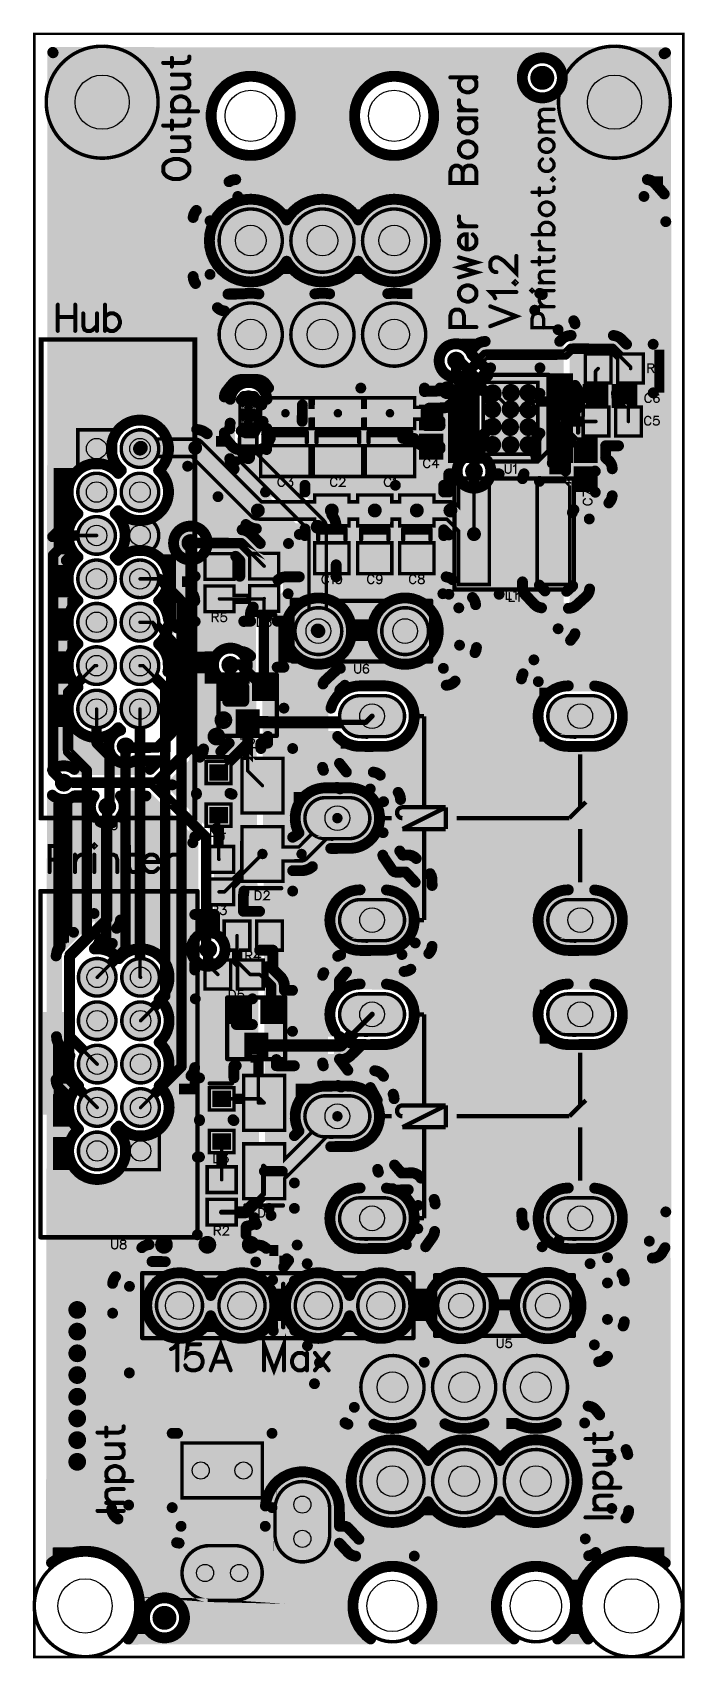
# Model space of a CAD drawing. Extents: x 0 to 1.5, y 0 to 3.74.
import ezdxf

# ---------------------------------------------------------------- set-up
doc = ezdxf.new("R2010")
doc.units = 0
for name, color, linetype in [('Board_Outline', 13, 'CONTINUOUS'), ('Bottom', 6, 'CONTINUOUS'), ('Bottom_Mask', 10, 'CONTINUOUS'), ('Bottom_Paste', 9, 'CONTINUOUS'), ('Drill_Bottom', 8, 'CONTINUOUS'), ('Drill_Top', 7, 'CONTINUOUS'), ('Edge_Bottom', 17, 'CONTINUOUS'), ('Edge_Top', 16, 'CONTINUOUS'), ('Top', 5, 'CONTINUOUS'), ('Top_Assy', 1, 'CONTINUOUS'), ('Top_Mask', 3, 'CONTINUOUS'), ('Top_Paste', 4, 'CONTINUOUS'), ('Top_Silk', 2, 'CONTINUOUS')]:
    doc.layers.add(name, color=color, linetype=linetype)

msp = doc.modelspace()

# ---------------------------------------------------------------- linework, layer by layer
at = {"layer": 'Board_Outline', "linetype": 'CONTINUOUS', "const_width": 0.006}
msp.add_lwpolyline([(0, 0), (1.4961, 0), (1.4961, 3.7402), (0, 3.7402), (0, 0)], dxfattribs=at)
at = {"layer": 'Bottom', "linetype": 'CONTINUOUS'}
for points, const_width in [([(0.0425, 3.6975), (0.042, 2.0439)], 0.025), ([(1.452, 3.6942), (0.0425, 3.6975)], 0.025), ([(0.045, 3.6726), (1.1373, 3.6726)], 0.025), ([(1.1286, 3.6565), (1.1319, 3.6629)], 0.025), ([(1.1319, 3.6629), (1.1361, 3.6688)], 0.025), ([(1.1361, 3.6688), (1.1413, 3.6739)], 0.025), ([(1.1413, 3.6739), (1.1471, 3.6782)], 0.025), ([(1.1471, 3.6782), (1.1536, 3.6814)], 0.025), ([(1.1536, 3.6814), (1.1605, 3.6837)], 0.025), ([(1.1605, 3.6837), (1.1676, 3.6848)], 0.025), ([(1.1676, 3.6848), (1.1749, 3.6848)], 0.025), ([(1.1749, 3.6848), (1.182, 3.6837)], 0.025), ([(1.182, 3.6837), (1.1889, 3.6814)], 0.025), ([(1.1889, 3.6814), (1.1954, 3.6782)], 0.025), ([(1.1954, 3.6782), (1.2012, 3.6739)], 0.025), ([(1.2012, 3.6739), (1.2064, 3.6688)], 0.025), ([(1.2052, 3.6726), (1.4496, 3.6726)], 0.025), ([(1.2064, 3.6688), (1.2106, 3.6629)], 0.025), ([(1.2106, 3.6629), (1.2139, 3.6565)], 0.025), ([(1.4523, 3.3712), (1.452, 3.6942)], 0.025), ([(0.045, 3.6478), (1.1234, 3.6478)], 0.025), ([(0.045, 3.6229), (0.4399, 3.6229)], 0.025), ([(0.4397, 3.6207), (0.4513, 3.6291)], 0.025), ([(0.4513, 3.6291), (0.464, 3.6356)], 0.025), ([(0.464, 3.6356), (0.4777, 3.64)], 0.025), ([(0.4777, 3.64), (0.4918, 3.6423)], 0.025), ([(0.4918, 3.6423), (0.5062, 3.6423)], 0.025), ([(0.5062, 3.6423), (0.5203, 3.64)], 0.025), ([(0.5203, 3.64), (0.534, 3.6356)], 0.025), ([(0.534, 3.6356), (0.5467, 3.6291)], 0.025), ([(0.5467, 3.6291), (0.5583, 3.6207)], 0.025), ([(0.5581, 3.6229), (0.7706, 3.6229)], 0.025), ([(0.7704, 3.6207), (0.782, 3.6291)], 0.025), ([(0.782, 3.6291), (0.7947, 3.6356)], 0.025), ([(0.7947, 3.6356), (0.8084, 3.64)], 0.025), ([(0.8084, 3.64), (0.8225, 3.6423)], 0.025), ([(0.8225, 3.6423), (0.8369, 3.6423)], 0.025), ([(0.8369, 3.6423), (0.851, 3.64)], 0.025), ([(0.851, 3.64), (0.8647, 3.6356)], 0.025), ([(0.8647, 3.6356), (0.8775, 3.6291)], 0.025), ([(0.8775, 3.6291), (0.889, 3.6207)], 0.025), ([(0.8888, 3.6229), (1.1254, 3.6229)], 0.025), ([(1.1252, 3.6424), (1.1263, 3.6496)], 0.025), ([(1.1252, 3.6352), (1.1252, 3.6424)], 0.025), ([(1.1263, 3.628), (1.1252, 3.6352)], 0.025), ([(1.1263, 3.6496), (1.1286, 3.6565)], 0.025), ([(1.1286, 3.6211), (1.1263, 3.628)], 0.025), ([(1.2139, 3.6565), (1.2161, 3.6496)], 0.025), ([(1.2161, 3.628), (1.2139, 3.6211)], 0.025), ([(1.2161, 3.6496), (1.2173, 3.6424)], 0.025), ([(1.2173, 3.6352), (1.2161, 3.628)], 0.025), ([(1.2171, 3.6229), (1.4496, 3.6229)], 0.025), ([(1.2173, 3.6424), (1.2173, 3.6352)], 0.025), ([(1.219, 3.6478), (1.4496, 3.6478)], 0.025), ([(0.045, 3.598), (0.418, 3.598)], 0.025), ([(0.4102, 3.5725), (0.4146, 3.5861)], 0.025), ([(0.4146, 3.5861), (0.4211, 3.5989)], 0.025), ([(0.4211, 3.5989), (0.4295, 3.6105)], 0.025), ([(0.4295, 3.6105), (0.4397, 3.6207)], 0.025), ([(0.5583, 3.6207), (0.5685, 3.6105)], 0.025), ([(0.5685, 3.6105), (0.5769, 3.5989)], 0.025), ([(0.5769, 3.5989), (0.5834, 3.5861)], 0.025), ([(0.58, 3.598), (0.7487, 3.598)], 0.025), ([(0.5834, 3.5861), (0.5878, 3.5725)], 0.025), ([(0.7409, 3.5725), (0.7453, 3.5861)], 0.025), ([(0.7453, 3.5861), (0.7518, 3.5989)], 0.025), ([(0.7518, 3.5989), (0.7602, 3.6105)], 0.025), ([(0.7602, 3.6105), (0.7704, 3.6207)], 0.025), ([(0.889, 3.6207), (0.8992, 3.6105)], 0.025), ([(0.8992, 3.6105), (0.9076, 3.5989)], 0.025), ([(0.9076, 3.5989), (0.9141, 3.5861)], 0.025), ([(0.9107, 3.598), (1.147, 3.598)], 0.025), ([(0.9141, 3.5861), (0.9186, 3.5725)], 0.025), ([(1.1319, 3.6147), (1.1286, 3.6211)], 0.025), ([(1.1361, 3.6088), (1.1319, 3.6147)], 0.025), ([(1.1413, 3.6037), (1.1361, 3.6088)], 0.025), ([(1.1471, 3.5994), (1.1413, 3.6037)], 0.025), ([(1.1536, 3.5961), (1.1471, 3.5994)], 0.025), ([(1.1605, 3.5939), (1.1536, 3.5961)], 0.025), ([(1.1676, 3.5927), (1.1605, 3.5939)], 0.025), ([(1.1749, 3.5927), (1.1676, 3.5927)], 0.025), ([(1.182, 3.5939), (1.1749, 3.5927)], 0.025), ([(1.1889, 3.5961), (1.182, 3.5939)], 0.025), ([(1.1954, 3.5994), (1.1889, 3.5961)], 0.025), ([(1.2012, 3.6037), (1.1954, 3.5994)], 0.025), ([(1.1954, 3.598), (1.4496, 3.598)], 0.025), ([(1.2064, 3.6088), (1.2012, 3.6037)], 0.025), ([(1.2106, 3.6147), (1.2064, 3.6088)], 0.025), ([(1.2139, 3.6211), (1.2106, 3.6147)], 0.025), ([(0.045, 3.5732), (0.4078, 3.5732)], 0.025), ([(0.045, 3.5483), (0.4052, 3.5483)], 0.025), ([(0.4079, 3.5584), (0.4102, 3.5725)], 0.025), ([(0.4079, 3.544), (0.4079, 3.5584)], 0.025), ([(0.5878, 3.5725), (0.5901, 3.5584)], 0.025), ([(0.5901, 3.5584), (0.5901, 3.544)], 0.025), ([(0.5902, 3.5732), (0.7385, 3.5732)], 0.025), ([(0.5928, 3.5483), (0.7359, 3.5483)], 0.025), ([(0.7386, 3.5584), (0.7409, 3.5725)], 0.025), ([(0.7386, 3.544), (0.7386, 3.5584)], 0.025), ([(0.9186, 3.5725), (0.9208, 3.5584)], 0.025), ([(0.9208, 3.5584), (0.9208, 3.544)], 0.025), ([(0.9209, 3.5732), (1.4497, 3.5732)], 0.025), ([(0.9235, 3.5483), (1.4497, 3.5483)], 0.025), ([(0.045, 3.5234), (0.4094, 3.5234)], 0.025), ([(0.4102, 3.5299), (0.4079, 3.544)], 0.025), ([(0.4146, 3.5162), (0.4102, 3.5299)], 0.025), ([(0.4211, 3.5034), (0.4146, 3.5162)], 0.025), ([(0.5834, 3.5162), (0.5769, 3.5034)], 0.025), ([(0.5878, 3.5299), (0.5834, 3.5162)], 0.025), ([(0.5901, 3.544), (0.5878, 3.5299)], 0.025), ([(0.5886, 3.5234), (0.7401, 3.5234)], 0.025), ([(0.7409, 3.5299), (0.7386, 3.544)], 0.025), ([(0.7453, 3.5162), (0.7409, 3.5299)], 0.025), ([(0.7518, 3.5034), (0.7453, 3.5162)], 0.025), ([(0.9141, 3.5162), (0.9076, 3.5034)], 0.025), ([(0.9186, 3.5299), (0.9141, 3.5162)], 0.025), ([(0.9208, 3.544), (0.9186, 3.5299)], 0.025), ([(0.9193, 3.5234), (1.4497, 3.5234)], 0.025), ([(0.045, 3.4985), (0.4218, 3.4985)], 0.025), ([(0.045, 3.4737), (0.4481, 3.4737)], 0.025), ([(0.4295, 3.4918), (0.4211, 3.5034)], 0.025), ([(0.4397, 3.4817), (0.4295, 3.4918)], 0.025), ([(0.4513, 3.4733), (0.4397, 3.4817)], 0.025), ([(0.464, 3.4668), (0.4513, 3.4733)], 0.025), ([(0.5467, 3.4733), (0.534, 3.4668)], 0.025), ([(0.5583, 3.4817), (0.5467, 3.4733)], 0.025), ([(0.5499, 3.4737), (0.7788, 3.4737)], 0.025), ([(0.5685, 3.4918), (0.5583, 3.4817)], 0.025), ([(0.5769, 3.5034), (0.5685, 3.4918)], 0.025), ([(0.5762, 3.4985), (0.7525, 3.4985)], 0.025), ([(0.7602, 3.4918), (0.7518, 3.5034)], 0.025), ([(0.7704, 3.4817), (0.7602, 3.4918)], 0.025), ([(0.782, 3.4733), (0.7704, 3.4817)], 0.025), ([(0.7947, 3.4668), (0.782, 3.4733)], 0.025), ([(0.8775, 3.4733), (0.8647, 3.4668)], 0.025), ([(0.889, 3.4817), (0.8775, 3.4733)], 0.025), ([(0.8806, 3.4737), (1.4497, 3.4737)], 0.025), ([(0.8992, 3.4918), (0.889, 3.4817)], 0.025), ([(0.9076, 3.5034), (0.8992, 3.4918)], 0.025), ([(0.9069, 3.4985), (1.4497, 3.4985)], 0.025), ([(0.045, 3.4488), (1.4498, 3.4488)], 0.025), ([(0.4777, 3.4623), (0.464, 3.4668)], 0.025), ([(0.4918, 3.4601), (0.4777, 3.4623)], 0.025), ([(0.5062, 3.4601), (0.4918, 3.4601)], 0.025), ([(0.5203, 3.4623), (0.5062, 3.4601)], 0.025), ([(0.534, 3.4668), (0.5203, 3.4623)], 0.025), ([(0.8084, 3.4623), (0.7947, 3.4668)], 0.025), ([(0.8225, 3.4601), (0.8084, 3.4623)], 0.025), ([(0.8369, 3.4601), (0.8225, 3.4601)], 0.025), ([(0.851, 3.4623), (0.8369, 3.4601)], 0.025), ([(0.8647, 3.4668), (0.851, 3.4623)], 0.025), ([(0.0449, 3.4239), (1.4498, 3.4239)], 0.025), ([(0.0449, 3.3991), (0.4461, 3.3991)], 0.025), ([(0.3737, 3.3334), (0.449, 3.3994)], 0.025), ([(0.449, 3.3994), (0.4544, 3.4024)], 0.025), ([(0.4544, 3.4024), (0.4604, 3.4041)], 0.025), ([(0.4604, 3.4041), (0.4646, 3.4044)], 0.025), ([(0.4646, 3.4044), (1.4135, 3.4044)], 0.025), ([(1.4135, 3.4044), (1.4196, 3.4031)], 0.025), ([(1.4196, 3.4031), (1.4252, 3.4005)], 0.025), ([(1.4252, 3.4005), (1.43, 3.3968)], 0.025), ([(1.4299, 3.3991), (1.4498, 3.3991)], 0.025), ([(1.43, 3.3968), (1.4523, 3.3712)], 0.025), ([(0.0449, 3.3742), (0.4176, 3.3742)], 0.025), ([(0.4693, 3.3655), (0.4052, 3.3093)], 0.025), ([(1.4057, 3.3655), (0.4693, 3.3655)], 0.025), ([(1.456, 3.3074), (1.4057, 3.3655)], 0.025), ([(0.0449, 3.3493), (0.3892, 3.3493)], 0.025), ([(0.0449, 3.3245), (0.3655, 3.3245)], 0.025), ([(0.3663, 3.317), (0.3675, 3.3231)], 0.025), ([(0.3675, 3.3231), (0.3701, 3.3288)], 0.025), ([(0.3701, 3.3288), (0.3737, 3.3334)], 0.025), ([(0.4434, 3.3406), (1.4247, 3.3406)], 0.025), ([(0.0449, 3.2996), (0.3637, 3.2996)], 0.025), ([(0.3662, 3.1811), (0.3663, 3.317)], 0.025), ([(0.4052, 3.3093), (0.4052, 3.1859)], 0.025), ([(0.4077, 3.2908), (1.4535, 3.2908)], 0.025), ([(0.415, 3.3157), (1.4462, 3.3157)], 0.025), ([(1.456, 1.0259), (1.456, 3.3074)], 0.025), ([(0.0449, 3.2747), (0.3637, 3.2747)], 0.025), ([(0.0449, 3.2499), (0.3637, 3.2499)], 0.025), ([(0.4077, 3.266), (1.4535, 3.266)], 0.025), ([(0.0449, 3.225), (0.3637, 3.225)], 0.025), ([(0.4077, 3.2411), (1.4535, 3.2411)], 0.025), ([(0.4077, 3.2162), (1.4535, 3.2162)], 0.025), ([(0.0449, 3.2001), (0.3637, 3.2001)], 0.025), ([(0.0449, 3.1753), (0.3644, 3.1753)], 0.025), ([(0.3667, 3.1762), (0.3662, 3.1811)], 0.025), ([(0.3685, 3.1702), (0.3667, 3.1762)], 0.025), ([(0.4052, 3.1859), (0.4465, 3.1405)], 0.025), ([(0.4077, 3.1914), (1.4535, 3.1914)], 0.025), ([(0.0449, 3.1504), (0.3823, 3.1504)], 0.025), ([(0.3717, 3.1649), (0.3685, 3.1702)], 0.025), ([(0.4222, 3.1092), (0.3717, 3.1649)], 0.025), ([(0.4254, 3.1665), (1.4535, 3.1665)], 0.025), ([(0.4465, 3.1405), (0.4792, 3.1406)], 0.025), ([(0.4479, 3.1416), (0.4827, 3.1416)], 0.025), ([(0.4792, 3.1406), (0.4915, 3.1423)], 0.025), ([(0.4915, 3.1423), (0.5065, 3.1423)], 0.025), ([(0.5065, 3.1423), (0.5179, 3.1407)], 0.025), ([(0.5153, 3.1416), (0.6481, 3.1416)], 0.025), ([(0.5179, 3.1407), (0.6468, 3.141)], 0.025), ([(0.6468, 3.141), (0.6569, 3.1423)], 0.025), ([(0.6569, 3.1423), (0.6718, 3.1423)], 0.025), ([(0.6718, 3.1423), (0.681, 3.1411)], 0.025), ([(0.6806, 3.1416), (0.8134, 3.1416)], 0.025), ([(0.681, 3.1411), (0.8149, 3.1415)], 0.025), ([(0.8149, 3.1415), (0.8297, 3.1426)], 0.025), ([(0.8297, 3.1426), (0.8438, 3.1416)], 0.025), ([(0.8438, 3.1416), (1.1653, 3.1423)], 0.025), ([(0.846, 3.1416), (0.8718, 3.1416)], 0.025), ([(1.1653, 3.1423), (1.169, 3.1411)], 0.025), ([(1.169, 3.1411), (1.1714, 3.1395)], 0.025), ([(1.1713, 3.1416), (1.4535, 3.1416)], 0.025), ([(1.1714, 3.1395), (1.2436, 3.0791)], 0.025), ([(0.0449, 3.1255), (0.4048, 3.1255)], 0.025), ([(0.0449, 3.1006), (1.1546, 3.1006)], 0.025), ([(0.4271, 3.1053), (0.4222, 3.1092)], 0.025), ([(0.4328, 3.1027), (0.4271, 3.1053)], 0.025), ([(0.4389, 3.1015), (0.4328, 3.1027)], 0.025), ([(1.1538, 3.1034), (0.4389, 3.1015)], 0.025), ([(1.2077, 3.0585), (1.1538, 3.1034)], 0.025), ([(1.2012, 3.1168), (1.4535, 3.1168)], 0.025), ([(0.0448, 3.0758), (1.1844, 3.0758)], 0.025), ([(1.231, 3.0919), (1.4535, 3.0919)], 0.025), ([(1.2436, 3.0791), (1.2457, 3.0758)], 0.025), ([(1.2457, 3.0758), (1.2467, 3.072)], 0.025), ([(1.2467, 3.072), (1.2467, 2.9302)], 0.025), ([(1.2492, 3.067), (1.4535, 3.067)], 0.025), ([(0.0448, 3.0509), (1.2052, 3.0509)], 0.025), ([(0.0448, 3.026), (1.2052, 3.026)], 0.025), ([(0.9521, 3.0205), (0.9575, 3.0232)], 0.025), ([(0.9575, 3.0232), (0.9633, 3.0251)], 0.025), ([(0.9633, 3.0251), (0.9694, 3.0261)], 0.025), ([(0.9694, 3.0261), (0.9755, 3.0261)], 0.025), ([(0.9755, 3.0261), (0.9815, 3.0251)], 0.025), ([(0.9815, 3.0251), (0.9873, 3.0232)], 0.025), ([(0.9873, 3.0232), (0.9928, 3.0205)], 0.025), ([(1.2078, 2.3694), (1.2077, 3.0585)], 0.025), ([(1.2492, 3.0422), (1.4535, 3.0422)], 0.025), ([(0.0448, 3.0012), (0.9335, 3.0012)], 0.025), ([(0.9336, 2.9903), (0.9345, 2.9963)], 0.025), ([(0.9336, 2.9841), (0.9336, 2.9903)], 0.025), ([(0.9345, 2.9963), (0.9364, 3.0021)], 0.025), ([(0.9364, 3.0021), (0.9392, 3.0076)], 0.025), ([(0.9392, 3.0076), (0.9428, 3.0125)], 0.025), ([(0.9428, 3.0125), (0.9471, 3.0169)], 0.025), ([(0.9471, 3.0169), (0.9521, 3.0205)], 0.025), ([(0.9928, 3.0205), (0.9977, 3.0169)], 0.025), ([(0.9977, 3.0169), (1.0021, 3.0125)], 0.025), ([(1.0021, 3.0125), (1.0057, 3.0076)], 0.025), ([(1.0057, 3.0076), (1.009, 3.0007)], 0.025), ([(1.009, 3.0007), (1.0379, 2.9716)], 0.025), ([(1.0113, 3.0012), (1.2052, 3.0012)], 0.025), ([(1.2492, 3.0173), (1.4535, 3.0173)], 0.025), ([(1.2492, 2.9924), (1.4535, 2.9924)], 0.025), ([(0.0448, 2.9763), (0.9325, 2.9763)], 0.025), ([(0.0448, 2.9514), (0.9544, 2.9514)], 0.025), ([(0.9345, 2.9781), (0.9336, 2.9841)], 0.025), ([(0.9364, 2.9723), (0.9345, 2.9781)], 0.025), ([(0.9392, 2.9668), (0.9364, 2.9723)], 0.025), ([(0.9428, 2.9619), (0.9392, 2.9668)], 0.025), ([(0.9471, 2.9576), (0.9428, 2.9619)], 0.025), ([(0.9521, 2.954), (0.9471, 2.9576)], 0.025), ([(0.9575, 2.9512), (0.9521, 2.954)], 0.025), ([(0.9633, 2.9493), (0.9575, 2.9512)], 0.025), ([(0.9694, 2.9483), (0.9633, 2.9493)], 0.025), ([(0.9751, 2.9483), (0.9694, 2.9483)], 0.025), ([(0.9843, 2.9392), (0.9751, 2.9483)], 0.025), ([(0.9724, 2.9872), (0.9793, 2.9872)], 0.008), ([(0.9793, 2.9872), (1.0147, 2.9518)], 0.008), ([(1.0358, 2.9763), (1.2052, 2.9763)], 0.025), ([(1.0379, 2.9716), (1.0419, 2.9656)], 0.025), ([(1.0419, 2.9656), (1.0444, 2.9589)], 0.025), ([(1.0444, 2.9589), (1.0452, 2.9518)], 0.025), ([(1.0452, 2.9518), (1.0453, 2.7552)], 0.025), ([(1.0477, 2.9514), (1.2052, 2.9514)], 0.025), ([(1.2492, 2.9676), (1.4535, 2.9676)], 0.025), ([(0.0448, 2.9266), (0.4635, 2.9266)], 0.025), ([(0.4528, 2.9046), (0.4548, 2.9109)], 0.025), ([(0.4548, 2.9109), (0.4579, 2.9169)], 0.025), ([(0.4579, 2.9169), (0.4618, 2.9223)], 0.025), ([(0.4618, 2.9223), (0.4665, 2.927)], 0.025), ([(0.4665, 2.927), (0.4719, 2.9309)], 0.025), ([(0.4719, 2.9309), (0.4778, 2.9339)], 0.025), ([(0.4778, 2.9339), (0.4842, 2.936)], 0.025), ([(0.4842, 2.936), (0.4907, 2.937)], 0.025), ([(0.4907, 2.937), (0.4974, 2.937)], 0.025), ([(0.4974, 2.937), (0.504, 2.936)], 0.025), ([(0.504, 2.936), (0.5103, 2.9339)], 0.025), ([(0.5103, 2.9339), (0.5163, 2.9309)], 0.025), ([(0.5163, 2.9309), (0.5217, 2.927)], 0.025), ([(0.5217, 2.927), (0.5264, 2.9223)], 0.025), ([(0.5246, 2.9266), (0.9817, 2.9266)], 0.025), ([(0.5264, 2.9223), (0.5303, 2.9169)], 0.025), ([(0.5303, 2.9169), (0.5333, 2.9109)], 0.025), ([(0.5333, 2.9109), (0.5354, 2.9046)], 0.025), ([(0.9843, 2.7578), (0.9843, 2.9392)], 0.025), ([(1.0147, 2.9518), (1.0147, 2.7333)], 0.008), ([(1.0477, 2.9266), (1.2052, 2.9266)], 0.025), ([(1.2467, 2.9302), (1.2513, 2.9232)], 0.025), ([(1.2492, 2.9427), (1.4535, 2.9427)], 0.025), ([(1.2513, 2.9232), (1.2536, 2.9176)], 0.025), ([(1.2536, 2.9176), (1.255, 2.9116)], 0.025), ([(1.255, 2.9116), (1.2555, 2.9055)], 0.025), ([(1.256, 2.9178), (1.4535, 2.9178)], 0.025), ([(0.0448, 2.9017), (0.4497, 2.9017)], 0.025), ([(0.0448, 2.8768), (0.4491, 2.8768)], 0.025), ([(0.4516, 2.8432), (0.4517, 2.898)], 0.025), ([(0.4517, 2.898), (0.4528, 2.9046)], 0.025), ([(0.4941, 2.8947), (0.4941, 2.8307)], 0.032), ([(0.5354, 2.9046), (0.5364, 2.898)], 0.025), ([(0.5364, 2.898), (0.5366, 2.8307)], 0.025), ([(0.5385, 2.9017), (0.9817, 2.9017)], 0.025), ([(0.539, 2.8768), (0.9817, 2.8768)], 0.025), ([(1.0477, 2.9017), (1.2052, 2.9017)], 0.025), ([(1.0477, 2.8768), (1.2052, 2.8768)], 0.025), ([(1.2467, 2.8809), (1.2466, 2.3583)], 0.025), ([(1.2513, 2.8878), (1.2467, 2.8809)], 0.025), ([(1.2536, 2.8935), (1.2513, 2.8878)], 0.025), ([(1.255, 2.8994), (1.2536, 2.8935)], 0.025), ([(1.2555, 2.9055), (1.255, 2.8994)], 0.025), ([(1.2559, 2.8929), (1.4535, 2.8929)], 0.025), ([(0.0448, 2.852), (0.4491, 2.852)], 0.025), ([(0.2009, 2.8345), (0.2093, 2.8406)], 0.025), ([(0.2093, 2.8406), (0.2185, 2.8453)], 0.025), ([(0.2185, 2.8453), (0.2283, 2.8485)], 0.025), ([(0.2283, 2.8485), (0.2385, 2.8501)], 0.025), ([(0.2385, 2.8501), (0.2489, 2.8501)], 0.025), ([(0.2489, 2.8501), (0.2591, 2.8485)], 0.025), ([(0.2591, 2.8485), (0.2689, 2.8453)], 0.025), ([(0.2689, 2.8453), (0.2781, 2.8406)], 0.025), ([(0.2781, 2.8406), (0.2865, 2.8345)], 0.025), ([(0.4506, 2.8297), (0.4516, 2.8432)], 0.025), ([(0.4941, 2.8622), (0.4941, 2.8307)], 0.008), ([(0.539, 2.852), (0.9817, 2.852)], 0.025), ([(1.0477, 2.852), (1.2052, 2.852)], 0.025), ([(1.2492, 2.8681), (1.4535, 2.8681)], 0.025), ([(1.2492, 2.8432), (1.4535, 2.8432)], 0.025), ([(0.0448, 2.8271), (0.191, 2.8271)], 0.025), ([(0.0448, 2.8022), (0.1777, 2.8022)], 0.025), ([(0.178, 2.7896), (0.1796, 2.7998)], 0.025), ([(0.1796, 2.7998), (0.1828, 2.8097)], 0.025), ([(0.1828, 2.8097), (0.1875, 2.8189)], 0.025), ([(0.1875, 2.8189), (0.1936, 2.8272)], 0.025), ([(0.1936, 2.8272), (0.2009, 2.8345)], 0.025), ([(0.2865, 2.8345), (0.2938, 2.8272)], 0.025), ([(0.2938, 2.8272), (0.2998, 2.8189)], 0.025), ([(0.2964, 2.8271), (0.4481, 2.8271)], 0.025), ([(0.2998, 2.8189), (0.3045, 2.8097)], 0.025), ([(0.3045, 2.8097), (0.3077, 2.7998)], 0.025), ([(0.3077, 2.7998), (0.3093, 2.7896)], 0.025), ([(0.3096, 2.8022), (0.4481, 2.8022)], 0.025), ([(0.4507, 2.7614), (0.4506, 2.8297)], 0.025), ([(0.4941, 2.8307), (0.4931, 2.8297)], 0.032), ([(0.4931, 2.8297), (0.4931, 2.7648)], 0.032), ([(0.4941, 2.8307), (0.4931, 2.8297)], 0.008), ([(0.5366, 2.8307), (0.5356, 2.8172)], 0.025), ([(0.5356, 2.8172), (0.5356, 2.7823)], 0.025), ([(0.5381, 2.8022), (0.9817, 2.8022)], 0.025), ([(0.5389, 2.8271), (0.9817, 2.8271)], 0.025), ([(1.0477, 2.8271), (1.2052, 2.8271)], 0.025), ([(1.0477, 2.8022), (1.2052, 2.8022)], 0.025), ([(1.2492, 2.8183), (1.4535, 2.8183)], 0.025), ([(0.0448, 2.7774), (0.1757, 2.7774)], 0.025), ([(0.178, 2.7793), (0.178, 2.7896)], 0.025), ([(0.1796, 2.7691), (0.178, 2.7793)], 0.025), ([(0.1828, 2.7592), (0.1796, 2.7691)], 0.025), ([(0.3077, 2.7691), (0.3045, 2.7592)], 0.025), ([(0.3093, 2.7793), (0.3077, 2.7691)], 0.025), ([(0.3093, 2.7896), (0.3093, 2.7793)], 0.025), ([(0.3117, 2.7774), (0.4481, 2.7774)], 0.025), ([(0.4518, 2.7548), (0.4507, 2.7614)], 0.025), ([(0.4931, 2.7648), (0.6535, 2.6043)], 0.032), ([(0.5356, 2.7823), (0.6858, 2.6319)], 0.025), ([(0.5431, 2.7774), (0.9817, 2.7774)], 0.025), ([(1.0477, 2.7774), (1.2052, 2.7774)], 0.025), ([(1.2492, 2.7935), (1.4535, 2.7935)], 0.025), ([(1.2492, 2.7686), (1.4535, 2.7686)], 0.025), ([(0.0448, 2.7525), (0.1836, 2.7525)], 0.025), ([(0.0448, 2.7276), (0.0915, 2.7276)], 0.025), ([(0.0875, 2.7189), (0.0936, 2.7272)], 0.025), ([(0.0936, 2.7272), (0.1009, 2.7345)], 0.025), ([(0.1009, 2.7345), (0.1093, 2.7406)], 0.025), ([(0.1093, 2.7406), (0.1185, 2.7453)], 0.025), ([(0.1185, 2.7453), (0.1283, 2.7485)], 0.025), ([(0.1283, 2.7485), (0.1385, 2.7501)], 0.025), ([(0.1385, 2.7501), (0.1489, 2.7501)], 0.025), ([(0.1489, 2.7501), (0.1591, 2.7485)], 0.025), ([(0.1591, 2.7485), (0.1689, 2.7453)], 0.025), ([(0.1689, 2.7453), (0.1781, 2.7406)], 0.025), ([(0.1781, 2.7406), (0.1865, 2.7345)], 0.025), ([(0.1875, 2.75), (0.1828, 2.7592)], 0.025), ([(0.1865, 2.7345), (0.1937, 2.7273)], 0.025), ([(0.1936, 2.7417), (0.1875, 2.75)], 0.025), ([(0.2008, 2.7344), (0.1936, 2.7417)], 0.025), ([(0.1937, 2.7273), (0.2008, 2.7344)], 0.025), ([(0.2938, 2.7417), (0.2866, 2.7345)], 0.025), ([(0.2866, 2.7345), (0.2938, 2.7272)], 0.025), ([(0.2998, 2.75), (0.2938, 2.7417)], 0.025), ([(0.2938, 2.7272), (0.2998, 2.7189)], 0.025), ([(0.2959, 2.7276), (0.4677, 2.7276)], 0.025), ([(0.3045, 2.7592), (0.2998, 2.75)], 0.025), ([(0.3038, 2.7525), (0.4499, 2.7525)], 0.025), ([(0.4539, 2.7485), (0.4518, 2.7548)], 0.025), ([(0.4569, 2.7426), (0.4539, 2.7485)], 0.025), ([(0.4608, 2.7372), (0.4569, 2.7426)], 0.025), ([(0.6111, 2.5867), (0.4608, 2.7372)], 0.025), ([(0.568, 2.7525), (0.9779, 2.7525)], 0.025), ([(0.5928, 2.7276), (0.9726, 2.7276)], 0.025), ([(0.9749, 2.7353), (0.9758, 2.7414)], 0.025), ([(0.9749, 2.7292), (0.9749, 2.7353)], 0.025), ([(0.9758, 2.7232), (0.9749, 2.7292)], 0.025), ([(0.9758, 2.7414), (0.9777, 2.7472)], 0.025), ([(0.9777, 2.7174), (0.9758, 2.7232)], 0.025), ([(0.9777, 2.7472), (0.9805, 2.7527)], 0.025), ([(0.9805, 2.7527), (0.9843, 2.7578)], 0.025), ([(1.0147, 2.7333), (1.0138, 2.7323)], 0.008), ([(1.0453, 2.7552), (1.0485, 2.75)], 0.025), ([(1.0485, 2.75), (1.0508, 2.7443)], 0.025), ([(1.0496, 2.7525), (1.2052, 2.7525)], 0.025), ([(1.0517, 2.7232), (1.0498, 2.7174)], 0.025), ([(1.0508, 2.7443), (1.0523, 2.7384)], 0.025), ([(1.0526, 2.7292), (1.0517, 2.7232)], 0.025), ([(1.0523, 2.7384), (1.0528, 2.7323)], 0.025), ([(1.0528, 2.7323), (1.0526, 2.7292)], 0.025), ([(1.055, 2.7276), (1.2052, 2.7276)], 0.025), ([(1.2492, 2.7437), (1.4535, 2.7437)], 0.025), ([(0.0447, 2.7027), (0.0779, 2.7027)], 0.025), ([(0.078, 2.6896), (0.0796, 2.6998)], 0.025), ([(0.078, 2.6793), (0.078, 2.6896)], 0.025), ([(0.0796, 2.6998), (0.0828, 2.7097)], 0.025), ([(0.0828, 2.7097), (0.0875, 2.7189)], 0.025), ([(0.2998, 2.7189), (0.3045, 2.7097)], 0.025), ([(0.3045, 2.7097), (0.3077, 2.6998)], 0.025), ([(0.3077, 2.6998), (0.3093, 2.6896)], 0.025), ([(0.3093, 2.6896), (0.3093, 2.6793)], 0.025), ([(0.3095, 2.7027), (0.4925, 2.7027)], 0.025), ([(0.6177, 2.7027), (0.9858, 2.7027)], 0.025), ([(0.9805, 2.7119), (0.9777, 2.7174)], 0.025), ([(0.9841, 2.707), (0.9805, 2.7119)], 0.025), ([(0.9884, 2.7026), (0.9841, 2.707)], 0.025), ([(0.9934, 2.699), (0.9884, 2.7026)], 0.025), ([(0.9988, 2.6963), (0.9934, 2.699)], 0.025), ([(1.0047, 2.6944), (0.9988, 2.6963)], 0.025), ([(1.0107, 2.6934), (1.0047, 2.6944)], 0.025), ([(1.0168, 2.6934), (1.0107, 2.6934)], 0.025), ([(1.0229, 2.6944), (1.0168, 2.6934)], 0.025), ([(1.0287, 2.6963), (1.0229, 2.6944)], 0.025), ([(1.0341, 2.699), (1.0287, 2.6963)], 0.025), ([(1.0391, 2.7026), (1.0341, 2.699)], 0.025), ([(1.0434, 2.707), (1.0391, 2.7026)], 0.025), ([(1.0417, 2.7027), (1.2052, 2.7027)], 0.025), ([(1.047, 2.7119), (1.0434, 2.707)], 0.025), ([(1.0498, 2.7174), (1.047, 2.7119)], 0.025), ([(1.2492, 2.7189), (1.4535, 2.7189)], 0.025), ([(1.2492, 2.694), (1.4535, 2.694)], 0.025), ([(0.0447, 2.6779), (0.0756, 2.6779)], 0.025), ([(0.0447, 2.653), (0.0833, 2.653)], 0.025), ([(0.0796, 2.6691), (0.078, 2.6793)], 0.025), ([(0.0828, 2.6592), (0.0796, 2.6691)], 0.025), ([(0.0875, 2.65), (0.0828, 2.6592)], 0.025), ([(0.0936, 2.6417), (0.0875, 2.65)], 0.025), ([(0.2998, 2.65), (0.2938, 2.6417)], 0.025), ([(0.3045, 2.6592), (0.2998, 2.65)], 0.025), ([(0.3041, 2.653), (0.5423, 2.653)], 0.025), ([(0.3077, 2.6691), (0.3045, 2.6592)], 0.025), ([(0.3093, 2.6793), (0.3077, 2.6691)], 0.025), ([(0.3117, 2.6779), (0.5174, 2.6779)], 0.025), ([(0.6426, 2.6779), (1.2052, 2.6779)], 0.025), ([(0.6674, 2.653), (1.2052, 2.653)], 0.025), ([(1.2492, 2.6691), (1.4535, 2.6691)], 0.025), ([(0.0447, 2.6281), (0.0919, 2.6281)], 0.025), ([(0.0828, 2.6097), (0.0875, 2.6189)], 0.025), ([(0.0875, 2.6189), (0.0936, 2.6272)], 0.025), ([(0.1008, 2.6344), (0.0936, 2.6417)], 0.025), ([(0.0936, 2.6272), (0.1008, 2.6344)], 0.025), ([(0.1937, 2.6416), (0.1866, 2.6345)], 0.025), ([(0.1866, 2.6345), (0.1938, 2.6272)], 0.025), ([(0.2009, 2.6344), (0.1937, 2.6416)], 0.025), ([(0.1938, 2.6272), (0.1998, 2.6189)], 0.025), ([(0.1955, 2.6281), (0.207, 2.6281)], 0.025), ([(0.1998, 2.6189), (0.2045, 2.6097)], 0.025), ([(0.2093, 2.6283), (0.2009, 2.6344)], 0.025), ([(0.2185, 2.6236), (0.2093, 2.6283)], 0.025), ([(0.2283, 2.6204), (0.2185, 2.6236)], 0.025), ([(0.2385, 2.6188), (0.2283, 2.6204)], 0.025), ([(0.2489, 2.6188), (0.2385, 2.6188)], 0.025), ([(0.2591, 2.6204), (0.2489, 2.6188)], 0.025), ([(0.2689, 2.6236), (0.2591, 2.6204)], 0.025), ([(0.2781, 2.6283), (0.2689, 2.6236)], 0.025), ([(0.2865, 2.6344), (0.2781, 2.6283)], 0.025), ([(0.2804, 2.6281), (0.5671, 2.6281)], 0.025), ([(0.2938, 2.6417), (0.2865, 2.6344)], 0.025), ([(0.6858, 2.6319), (0.6897, 2.6265)], 0.025), ([(0.6897, 2.6265), (0.6928, 2.6206)], 0.025), ([(0.6912, 2.6281), (1.2052, 2.6281)], 0.025), ([(0.6928, 2.6206), (0.6948, 2.6142)], 0.025), ([(0.6948, 2.6142), (0.6959, 2.6077)], 0.025), ([(1.2492, 2.6443), (1.4535, 2.6443)], 0.025), ([(1.2492, 2.6194), (1.4535, 2.6194)], 0.025), ([(0.0447, 2.6033), (0.0781, 2.6033)], 0.025), ([(0.0447, 2.5784), (0.0756, 2.5784)], 0.025), ([(0.078, 2.5896), (0.0796, 2.5998)], 0.025), ([(0.078, 2.5793), (0.078, 2.5896)], 0.025), ([(0.0796, 2.5691), (0.078, 2.5793)], 0.025), ([(0.0796, 2.5998), (0.0828, 2.6097)], 0.025), ([(0.2045, 2.6097), (0.2077, 2.5998)], 0.025), ([(0.2077, 2.5998), (0.2093, 2.5896)], 0.025), ([(0.2093, 2.5793), (0.2077, 2.5691)], 0.025), ([(0.2093, 2.6033), (0.3432, 2.6033)], 0.025), ([(0.2093, 2.5896), (0.2093, 2.5793)], 0.025), ([(0.2117, 2.5784), (0.3202, 2.5784)], 0.025), ([(0.321, 2.567), (0.3215, 2.5731)], 0.025), ([(0.3215, 2.5731), (0.3229, 2.579)], 0.025), ([(0.3229, 2.579), (0.3253, 2.5847)], 0.025), ([(0.3253, 2.5847), (0.3285, 2.5899)], 0.025), ([(0.3285, 2.5899), (0.3324, 2.5946)], 0.025), ([(0.3324, 2.5946), (0.3371, 2.5985)], 0.025), ([(0.3371, 2.5985), (0.3423, 2.6017)], 0.025), ([(0.3423, 2.6017), (0.348, 2.6041)], 0.025), ([(0.348, 2.6041), (0.3539, 2.6055)], 0.025), ([(0.3539, 2.6055), (0.36, 2.606)], 0.025), ([(0.36, 2.606), (0.3661, 2.6055)], 0.025), ([(0.3661, 2.6055), (0.372, 2.6041)], 0.025), ([(0.372, 2.6041), (0.3777, 2.6017)], 0.025), ([(0.3768, 2.6033), (0.592, 2.6033)], 0.025), ([(0.3777, 2.6017), (0.3829, 2.5985)], 0.025), ([(0.3829, 2.5985), (0.3876, 2.5946)], 0.025), ([(0.3876, 2.5946), (0.3915, 2.5899)], 0.025), ([(0.3915, 2.5899), (0.3947, 2.5847)], 0.025), ([(0.3947, 2.5847), (0.3971, 2.579)], 0.025), ([(0.3971, 2.579), (0.3985, 2.5731)], 0.025), ([(0.3985, 2.5731), (0.399, 2.567)], 0.025), ([(0.3998, 2.5784), (0.6086, 2.5784)], 0.025), ([(0.611, 2.4891), (0.6111, 2.5867)], 0.025), ([(0.6535, 2.6043), (0.6535, 2.3655)], 0.032), ([(0.6959, 2.6077), (0.696, 2.5168)], 0.025), ([(0.6985, 2.6033), (1.2052, 2.6033)], 0.025), ([(0.6985, 2.5784), (1.2052, 2.5784)], 0.025), ([(1.2492, 2.5945), (1.4535, 2.5945)], 0.025), ([(0.0447, 2.5535), (0.083, 2.5535)], 0.025), ([(0.0828, 2.5592), (0.0796, 2.5691)], 0.025), ([(0.0875, 2.55), (0.0828, 2.5592)], 0.025), ([(0.0936, 2.5417), (0.0875, 2.55)], 0.025), ([(0.1008, 2.5344), (0.0936, 2.5417)], 0.025), ([(0.1938, 2.5417), (0.1866, 2.5345)], 0.025), ([(0.1998, 2.55), (0.1938, 2.5417)], 0.025), ([(0.2045, 2.5592), (0.1998, 2.55)], 0.025), ([(0.2009, 2.5345), (0.2093, 2.5406)], 0.025), ([(0.2043, 2.5535), (0.3209, 2.5535)], 0.025), ([(0.2077, 2.5691), (0.2045, 2.5592)], 0.025), ([(0.2093, 2.5406), (0.2185, 2.5453)], 0.025), ([(0.2185, 2.5453), (0.2283, 2.5485)], 0.025), ([(0.2283, 2.5485), (0.2385, 2.5501)], 0.025), ([(0.2385, 2.5501), (0.2489, 2.5501)], 0.025), ([(0.2489, 2.5501), (0.2591, 2.5485)], 0.025), ([(0.2591, 2.5485), (0.2689, 2.5453)], 0.025), ([(0.2689, 2.5453), (0.2781, 2.5406)], 0.025), ([(0.2781, 2.5406), (0.2865, 2.5345)], 0.025), ([(0.3215, 2.5609), (0.321, 2.567)], 0.025), ([(0.3229, 2.555), (0.3215, 2.5609)], 0.025), ([(0.3253, 2.5493), (0.3229, 2.555)], 0.025), ([(0.3295, 2.5427), (0.3253, 2.5493)], 0.025), ([(0.3295, 2.3711), (0.3295, 2.5427)], 0.025), ([(0.36, 2.567), (0.36, 2.095)], 0.008), ([(0.3905, 2.5427), (0.3904, 2.0926)], 0.025), ([(0.3947, 2.5493), (0.3905, 2.5427)], 0.025), ([(0.3971, 2.555), (0.3947, 2.5493)], 0.025), ([(0.3985, 2.5609), (0.3971, 2.555)], 0.025), ([(0.399, 2.567), (0.3985, 2.5609)], 0.025), ([(0.3991, 2.5535), (0.6086, 2.5535)], 0.025), ([(0.6985, 2.5535), (1.2052, 2.5535)], 0.025), ([(1.2492, 2.5697), (1.4535, 2.5697)], 0.025), ([(1.2492, 2.5448), (1.4535, 2.5448)], 0.025), ([(0.0447, 2.5287), (0.0924, 2.5287)], 0.025), ([(0.0447, 2.5038), (0.0782, 2.5038)], 0.025), ([(0.078, 2.4896), (0.0796, 2.4998)], 0.025), ([(0.0796, 2.4998), (0.0828, 2.5097)], 0.025), ([(0.0828, 2.5097), (0.0875, 2.5189)], 0.025), ([(0.0875, 2.5189), (0.0936, 2.5272)], 0.025), ([(0.0936, 2.5272), (0.1008, 2.5344)], 0.025), ([(0.1866, 2.5345), (0.1937, 2.5273)], 0.025), ([(0.1937, 2.5273), (0.2009, 2.5345)], 0.025), ([(0.2865, 2.5345), (0.2938, 2.5272)], 0.025), ([(0.2938, 2.5272), (0.2998, 2.5189)], 0.025), ([(0.295, 2.5287), (0.327, 2.5287)], 0.025), ([(0.2998, 2.5189), (0.3045, 2.5097)], 0.025), ([(0.3045, 2.5097), (0.3077, 2.4998)], 0.025), ([(0.3077, 2.4998), (0.3093, 2.4896)], 0.025), ([(0.3092, 2.5038), (0.327, 2.5038)], 0.025), ([(0.393, 2.5287), (0.6086, 2.5287)], 0.025), ([(0.393, 2.5038), (0.6086, 2.5038)], 0.025), ([(0.696, 2.5168), (0.696, 2.489)], 0.025), ([(0.6985, 2.5287), (1.2052, 2.5287)], 0.025), ([(0.6985, 2.5038), (1.2052, 2.5038)], 0.025), ([(1.2492, 2.5199), (1.4535, 2.5199)], 0.025), ([(0.0447, 2.4789), (0.0755, 2.4789)], 0.025), ([(0.078, 2.4793), (0.078, 2.4896)], 0.025), ([(0.0796, 2.4691), (0.078, 2.4793)], 0.025), ([(0.0828, 2.4592), (0.0796, 2.4691)], 0.025), ([(0.3077, 2.4691), (0.3045, 2.4592)], 0.025), ([(0.3093, 2.4793), (0.3077, 2.4691)], 0.025), ([(0.3093, 2.4896), (0.3093, 2.4793)], 0.025), ([(0.3118, 2.4789), (0.327, 2.4789)], 0.025), ([(0.393, 2.4789), (0.5563, 2.4789)], 0.025), ([(0.5049, 2.4193), (0.5615, 2.4818)], 0.025), ([(0.5615, 2.4818), (0.5665, 2.4856)], 0.025), ([(0.5665, 2.4856), (0.5722, 2.488)], 0.025), ([(0.5722, 2.488), (0.5784, 2.4891)], 0.025), ([(0.5784, 2.4891), (0.611, 2.4891)], 0.025), ([(0.696, 2.489), (0.9494, 2.489)], 0.025), ([(0.9494, 2.489), (0.9555, 2.4876)], 0.025), ([(0.9555, 2.4876), (0.9611, 2.4849)], 0.025), ([(0.9611, 2.4849), (0.9644, 2.4824)], 0.025), ([(0.9644, 2.4824), (1.0102, 2.4416)], 0.025), ([(0.9708, 2.4789), (1.2052, 2.4789)], 0.025), ([(1.2492, 2.495), (1.4535, 2.495)], 0.025), ([(1.2492, 2.4702), (1.4535, 2.4702)], 0.025), ([(0.0447, 2.4541), (0.0828, 2.4541)], 0.025), ([(0.0447, 2.4292), (0.0928, 2.4292)], 0.025), ([(0.0875, 2.45), (0.0828, 2.4592)], 0.025), ([(0.0936, 2.4417), (0.0875, 2.45)], 0.025), ([(0.0875, 2.4189), (0.0936, 2.4272)], 0.025), ([(0.1008, 2.4344), (0.0936, 2.4417)], 0.025), ([(0.0936, 2.4272), (0.1008, 2.4344)], 0.025), ([(0.2938, 2.4417), (0.2866, 2.4345)], 0.025), ([(0.2866, 2.4345), (0.2938, 2.4272)], 0.025), ([(0.2998, 2.45), (0.2938, 2.4417)], 0.025), ([(0.2938, 2.4272), (0.2998, 2.4189)], 0.025), ([(0.2945, 2.4292), (0.327, 2.4292)], 0.025), ([(0.3045, 2.4592), (0.2998, 2.45)], 0.025), ([(0.3046, 2.4541), (0.327, 2.4541)], 0.025), ([(0.393, 2.4541), (0.5338, 2.4541)], 0.025), ([(0.393, 2.4292), (0.5113, 2.4292)], 0.025), ([(0.5853, 2.4501), (0.5371, 2.3968)], 0.025), ([(0.5653, 2.4252), (0.9676, 2.4252)], 0.025), ([(0.9421, 2.4501), (0.5853, 2.4501)], 0.025), ([(0.9787, 2.4175), (0.9421, 2.4501)], 0.025), ([(0.9988, 2.4541), (1.2052, 2.4541)], 0.025), ([(1.0102, 2.4416), (1.014, 2.4366)], 0.025), ([(1.014, 2.4366), (1.0165, 2.4309)], 0.025), ([(1.0165, 2.4309), (1.0176, 2.4248)], 0.025), ([(1.0176, 2.4248), (1.0195, 2.3262)], 0.025), ([(1.0194, 2.4292), (1.2052, 2.4292)], 0.025), ([(1.2492, 2.4453), (1.4535, 2.4453)], 0.025), ([(0.0447, 2.4043), (0.0784, 2.4043)], 0.025), ([(0.078, 2.3896), (0.0796, 2.3998)], 0.025), ([(0.078, 2.3793), (0.078, 2.3896)], 0.025), ([(0.0796, 2.3998), (0.0828, 2.4097)], 0.025), ([(0.0828, 2.4097), (0.0875, 2.4189)], 0.025), ([(0.2998, 2.4189), (0.3045, 2.4097)], 0.025), ([(0.3045, 2.4097), (0.3077, 2.3998)], 0.025), ([(0.3077, 2.3998), (0.3091, 2.3914)], 0.025), ([(0.309, 2.4043), (0.327, 2.4043)], 0.025), ([(0.3091, 2.3914), (0.3295, 2.3711)], 0.025), ([(0.393, 2.4043), (0.4958, 2.4043)], 0.025), ([(0.4982, 2.4035), (0.4993, 2.4096)], 0.025), ([(0.507, 1.0126), (0.4982, 2.4035)], 0.025), ([(0.4993, 2.4096), (0.5019, 2.4153)], 0.025), ([(0.5019, 2.4153), (0.5049, 2.4193)], 0.025), ([(0.5371, 2.3968), (0.5459, 1.0176)], 0.025), ([(0.5428, 2.4004), (0.9766, 2.4004)], 0.025), ([(0.9805, 2.3316), (0.9787, 2.4175)], 0.025), ([(1.0205, 2.4043), (1.2052, 2.4043)], 0.025), ([(1.2492, 2.4204), (1.4535, 2.4204)], 0.025), ([(1.2492, 2.3956), (1.4535, 2.3956)], 0.025), ([(0.0446, 2.3546), (0.0825, 2.3546)], 0.025), ([(0.0447, 2.3795), (0.0755, 2.3795)], 0.025), ([(0.0796, 2.3691), (0.078, 2.3793)], 0.025), ([(0.0828, 2.3592), (0.0796, 2.3691)], 0.025), ([(0.0875, 2.35), (0.0828, 2.3592)], 0.025), ([(0.0936, 2.3417), (0.0875, 2.35)], 0.025), ([(0.2437, 2.3844), (0.273, 2.3844)], 0.008), ([(0.273, 2.3844), (0.3159, 2.3415)], 0.008), ([(0.393, 2.3795), (0.4958, 2.3795)], 0.025), ([(0.393, 2.3546), (0.4959, 2.3546)], 0.025), ([(0.5398, 2.3755), (0.9771, 2.3755)], 0.025), ([(0.5399, 2.3506), (0.9776, 2.3506)], 0.025), ([(0.6535, 2.3655), (0.655, 2.364)], 0.032), ([(1.021, 2.3795), (1.2052, 2.3795)], 0.025), ([(1.0216, 2.3546), (1.1937, 2.3546)], 0.025), ([(1.1518, 2.2978), (1.2078, 2.3694)], 0.025), ([(1.2454, 2.3546), (1.2364, 2.3427)], 0.025), ([(1.2466, 2.3583), (1.2454, 2.3546)], 0.025), ([(1.2492, 2.3707), (1.4535, 2.3707)], 0.025), ([(0.0446, 2.3297), (0.0934, 2.3297)], 0.025), ([(0.0828, 2.3097), (0.0875, 2.3189)], 0.025), ([(0.0875, 2.3189), (0.0936, 2.3272)], 0.025), ([(0.1008, 2.3344), (0.0936, 2.3417)], 0.025), ([(0.0936, 2.3272), (0.1008, 2.3344)], 0.025), ([(0.3159, 2.3415), (0.3159, 2.128)], 0.008), ([(0.393, 2.3297), (0.4961, 2.3297)], 0.025), ([(0.4188, 2.3064), (0.4224, 2.3113)], 0.025), ([(0.4224, 2.3113), (0.4267, 2.3156)], 0.025), ([(0.4267, 2.3156), (0.4316, 2.3192)], 0.025), ([(0.4316, 2.3192), (0.4371, 2.322)], 0.025), ([(0.4371, 2.322), (0.4429, 2.3239)], 0.025), ([(0.4429, 2.3239), (0.4489, 2.3249)], 0.025), ([(0.4489, 2.3249), (0.4551, 2.3249)], 0.025), ([(0.4551, 2.3249), (0.4611, 2.3239)], 0.025), ([(0.4611, 2.3239), (0.4669, 2.322)], 0.025), ([(0.4669, 2.322), (0.4724, 2.3192)], 0.025), ([(0.4724, 2.3192), (0.4773, 2.3156)], 0.025), ([(0.4773, 2.3156), (0.4816, 2.3113)], 0.025), ([(0.4816, 2.3113), (0.4852, 2.3064)], 0.025), ([(0.5401, 2.3258), (0.974, 2.3258)], 0.025), ([(0.9433, 2.2782), (0.9805, 2.3316)], 0.025), ([(1.016, 2.3144), (0.9702, 2.2489)], 0.025), ([(1.0185, 2.3201), (1.016, 2.3144)], 0.025), ([(1.0195, 2.3262), (1.0185, 2.3201)], 0.025), ([(1.0221, 2.3297), (1.1742, 2.3297)], 0.025), ([(1.2364, 2.3427), (1.1621, 2.2477)], 0.025), ([(1.2219, 2.321), (1.4535, 2.321)], 0.025), ([(1.2413, 2.3458), (1.4535, 2.3458)], 0.025), ([(0.0446, 2.3048), (0.0786, 2.3048)], 0.025), ([(0.0446, 2.28), (0.0755, 2.28)], 0.025), ([(0.078, 2.2896), (0.0796, 2.2998)], 0.025), ([(0.078, 2.2793), (0.078, 2.2896)], 0.025), ([(0.0796, 2.2691), (0.078, 2.2793)], 0.025), ([(0.0796, 2.2998), (0.0828, 2.3097)], 0.025), ([(0.393, 2.3048), (0.4153, 2.3048)], 0.025), ([(0.393, 2.28), (0.411, 2.28)], 0.025), ([(0.4131, 2.2891), (0.4141, 2.2951)], 0.025), ([(0.4131, 2.2829), (0.4131, 2.2891)], 0.025), ([(0.4141, 2.2769), (0.4131, 2.2829)], 0.025), ([(0.4141, 2.2951), (0.416, 2.3009)], 0.025), ([(0.416, 2.2711), (0.4141, 2.2769)], 0.025), ([(0.416, 2.3009), (0.4188, 2.3064)], 0.025), ([(0.4852, 2.3064), (0.488, 2.3009)], 0.025), ([(0.488, 2.3009), (0.4899, 2.2951)], 0.025), ([(0.4899, 2.2769), (0.488, 2.2711)], 0.025), ([(0.4887, 2.3048), (0.4962, 2.3048)], 0.025), ([(0.4899, 2.2951), (0.4909, 2.2891)], 0.025), ([(0.4909, 2.2829), (0.4899, 2.2769)], 0.025), ([(0.4909, 2.2891), (0.4909, 2.2829)], 0.025), ([(0.5402, 2.3009), (0.9566, 2.3009)], 0.025), ([(0.5404, 2.276), (0.6959, 2.276)], 0.025), ([(0.6696, 2.2493), (0.6987, 2.2761)], 0.025), ([(0.6987, 2.2761), (0.7023, 2.2778)], 0.025), ([(0.7023, 2.2778), (0.7052, 2.2782)], 0.025), ([(0.7057, 2.2782), (0.9433, 2.2782)], 0.025), ([(0.9946, 2.28), (1.1354, 2.28)], 0.025), ([(1.0119, 2.3048), (1.1548, 2.3048)], 0.025), ([(1.127, 2.2658), (1.1518, 2.2978)], 0.025), ([(1.2025, 2.2961), (1.4535, 2.2961)], 0.025), ([(0.0446, 2.2551), (0.0822, 2.2551)], 0.025), ([(0.0828, 2.2592), (0.0796, 2.2691)], 0.025), ([(0.0875, 2.25), (0.0828, 2.2592)], 0.025), ([(0.0936, 2.2417), (0.0875, 2.25)], 0.025), ([(0.1008, 2.2344), (0.0936, 2.2417)], 0.025), ([(0.393, 2.2551), (0.4257, 2.2551)], 0.025), ([(0.4188, 2.2656), (0.416, 2.2711)], 0.025), ([(0.4224, 2.2607), (0.4188, 2.2656)], 0.025), ([(0.4267, 2.2564), (0.4224, 2.2607)], 0.025), ([(0.4316, 2.2528), (0.4267, 2.2564)], 0.025), ([(0.4371, 2.25), (0.4316, 2.2528)], 0.025), ([(0.4429, 2.2481), (0.4371, 2.25)], 0.025), ([(0.4489, 2.2471), (0.4429, 2.2481)], 0.025), ([(0.4551, 2.2471), (0.4489, 2.2471)], 0.025), ([(0.4611, 2.2481), (0.4551, 2.2471)], 0.025), ([(0.4669, 2.25), (0.4611, 2.2481)], 0.025), ([(0.4724, 2.2528), (0.4669, 2.25)], 0.025), ([(0.4773, 2.2564), (0.4724, 2.2528)], 0.025), ([(0.4816, 2.2607), (0.4773, 2.2564)], 0.025), ([(0.4783, 2.2551), (0.4965, 2.2551)], 0.025), ([(0.4852, 2.2656), (0.4816, 2.2607)], 0.025), ([(0.488, 2.2711), (0.4852, 2.2656)], 0.025), ([(0.5405, 2.2511), (0.6691, 2.2511)], 0.025), ([(0.6646, 2.0503), (0.6658, 2.2422)], 0.025), ([(0.6658, 2.2422), (0.667, 2.2459)], 0.025), ([(0.667, 2.2459), (0.6696, 2.2493)], 0.025), ([(0.7161, 2.2393), (0.7046, 2.2286)], 0.025), ([(0.9498, 2.2393), (0.7161, 2.2393)], 0.025), ([(0.7297, 2.2345), (0.7403, 2.237)], 0.025), ([(0.7403, 2.237), (0.7513, 2.2379)], 0.025), ([(0.7513, 2.2379), (0.8118, 2.2377)], 0.025), ([(0.8118, 2.2377), (0.8227, 2.2359)], 0.025), ([(0.8227, 2.2359), (0.8331, 2.2326)], 0.025), ([(0.9544, 2.2397), (0.9498, 2.2393)], 0.025), ([(0.9604, 2.2415), (0.9544, 2.2397)], 0.025), ([(0.9658, 2.2446), (0.9604, 2.2415)], 0.025), ([(0.9702, 2.2489), (0.9658, 2.2446)], 0.025), ([(0.9772, 2.2551), (1.1208, 2.2551)], 0.025), ([(1.1232, 2.254), (1.1244, 2.2601)], 0.025), ([(1.1241, 1.0233), (1.1232, 2.254)], 0.025), ([(1.1244, 2.2601), (1.127, 2.2658)], 0.025), ([(1.1621, 2.2477), (1.1623, 2.179)], 0.025), ([(1.1646, 2.2464), (1.4535, 2.2464)], 0.025), ([(1.183, 2.2712), (1.4535, 2.2712)], 0.025), ([(1.2097, 2.2345), (1.2203, 2.237)], 0.025), ([(1.2203, 2.237), (1.2313, 2.2379)], 0.025), ([(1.2313, 2.2379), (1.2918, 2.2377)], 0.025), ([(1.2918, 2.2377), (1.3027, 2.2359)], 0.025), ([(1.3027, 2.2359), (1.3131, 2.2326)], 0.025), ([(0.0446, 2.2302), (0.0939, 2.2302)], 0.025), ([(0.0446, 2.2054), (0.0787, 2.2054)], 0.025), ([(0.078, 2.1896), (0.0796, 2.1998)], 0.025), ([(0.0796, 2.1998), (0.0828, 2.2097)], 0.025), ([(0.0828, 2.2097), (0.0875, 2.2189)], 0.025), ([(0.0875, 2.2189), (0.0936, 2.2272)], 0.025), ([(0.0936, 2.2272), (0.1008, 2.2344)], 0.025), ([(0.393, 2.2302), (0.4967, 2.2302)], 0.025), ([(0.393, 2.2054), (0.4968, 2.2054)], 0.025), ([(0.5407, 2.2263), (0.6631, 2.2263)], 0.025), ([(0.5409, 2.2014), (0.6629, 2.2014)], 0.025), ([(0.7046, 2.2286), (0.7045, 2.22)], 0.025), ([(0.7045, 2.22), (0.7102, 2.2245)], 0.025), ([(0.7089, 2.2302), (0.717, 2.2302)], 0.025), ([(0.7102, 2.2245), (0.7196, 2.2303)], 0.025), ([(0.7196, 2.2303), (0.7297, 2.2345)], 0.025), ([(0.8331, 2.2326), (0.8428, 2.2276)], 0.025), ([(0.8406, 2.2302), (1.1206, 2.2302)], 0.025), ([(0.8428, 2.2276), (0.8517, 2.2211)], 0.025), ([(0.8517, 2.2211), (0.8594, 2.2134)], 0.025), ([(0.8594, 2.2134), (0.8659, 2.2045)], 0.025), ([(0.8659, 2.2045), (0.8708, 2.1948)], 0.025), ([(0.8679, 2.2054), (1.1206, 2.2054)], 0.025), ([(1.1646, 2.2215), (1.1838, 2.2215)], 0.025), ([(1.1649, 2.1896), (1.1691, 2.1998)], 0.025), ([(1.1691, 2.1998), (1.1748, 2.2091)], 0.025), ([(1.1748, 2.2091), (1.1819, 2.2174)], 0.025), ([(1.1819, 2.2174), (1.1902, 2.2245)], 0.025), ([(1.1902, 2.2245), (1.1996, 2.2303)], 0.025), ([(1.1996, 2.2303), (1.2097, 2.2345)], 0.025), ([(1.3131, 2.2326), (1.3228, 2.2276)], 0.025), ([(1.3228, 2.2276), (1.3317, 2.2211)], 0.025), ([(1.3317, 2.2211), (1.3394, 2.2134)], 0.025), ([(1.3338, 2.2215), (1.4535, 2.2215)], 0.025), ([(1.3394, 2.2134), (1.3459, 2.2045)], 0.025), ([(1.3459, 2.2045), (1.3508, 2.1948)], 0.025), ([(0.0446, 2.1805), (0.0755, 2.1805)], 0.025), ([(0.078, 2.1793), (0.078, 2.1896)], 0.025), ([(0.0796, 2.1691), (0.078, 2.1793)], 0.025), ([(0.0828, 2.1592), (0.0796, 2.1691)], 0.025), ([(0.393, 2.1805), (0.497, 2.1805)], 0.025), ([(0.541, 2.1765), (0.6628, 2.1765)], 0.025), ([(0.8708, 2.1948), (0.8742, 2.1844)], 0.025), ([(0.8742, 2.1844), (0.8759, 2.1735)], 0.025), ([(0.8759, 2.1626), (0.8742, 2.1518)], 0.025), ([(0.8759, 2.1735), (0.8759, 2.1626)], 0.025), ([(0.8775, 2.1805), (1.1207, 2.1805)], 0.025), ([(1.1623, 2.179), (1.1649, 2.1896)], 0.025), ([(1.3508, 2.1948), (1.3542, 2.1844)], 0.025), ([(1.3525, 2.1966), (1.4535, 2.1966)], 0.025), ([(1.3542, 2.1844), (1.3559, 2.1735)], 0.025), ([(1.3559, 2.1626), (1.3542, 2.1518)], 0.025), ([(1.3559, 2.1735), (1.3559, 2.1626)], 0.025), ([(1.3586, 2.1718), (1.4535, 2.1718)], 0.025), ([(0.0446, 2.1556), (0.0819, 2.1556)], 0.025), ([(0.0446, 2.1308), (0.103, 2.1308)], 0.025), ([(0.0875, 2.15), (0.0828, 2.1592)], 0.025), ([(0.0936, 2.1417), (0.0875, 2.15)], 0.025), ([(0.1009, 2.1344), (0.0936, 2.1417)], 0.025), ([(0.1093, 2.1283), (0.1009, 2.1344)], 0.025), ([(0.1185, 2.1236), (0.1093, 2.1283)], 0.025), ([(0.1283, 2.1204), (0.1185, 2.1236)], 0.025), ([(0.1689, 2.1236), (0.1591, 2.1204)], 0.025), ([(0.1781, 2.1283), (0.1689, 2.1236)], 0.025), ([(0.1774, 2.1188), (0.181, 2.1237)], 0.025), ([(0.1865, 2.1344), (0.1781, 2.1283)], 0.025), ([(0.181, 2.1237), (0.1853, 2.1281)], 0.025), ([(0.1853, 2.1281), (0.1902, 2.1317)], 0.025), ([(0.1937, 2.1416), (0.1865, 2.1344)], 0.025), ([(0.1902, 2.1317), (0.1957, 2.1344)], 0.025), ([(0.1994, 2.1357), (0.1937, 2.1416)], 0.025), ([(0.1957, 2.1344), (0.1994, 2.1357)], 0.025), ([(0.393, 2.1556), (0.4972, 2.1556)], 0.025), ([(0.393, 2.1308), (0.4973, 2.1308)], 0.025), ([(0.5412, 2.1517), (0.6627, 2.1517)], 0.025), ([(0.5413, 2.1268), (0.6625, 2.1268)], 0.025), ([(0.8659, 2.1316), (0.8594, 2.1227)], 0.025), ([(0.8708, 2.1414), (0.8659, 2.1316)], 0.025), ([(0.8679, 2.1308), (1.1207, 2.1308)], 0.025), ([(0.8742, 2.1518), (0.8708, 2.1414)], 0.025), ([(0.8775, 2.1556), (1.1207, 2.1556)], 0.025), ([(1.1634, 2.1518), (1.1622, 2.1583)], 0.025), ([(1.1622, 2.1583), (1.1627, 1.4942)], 0.025), ([(1.1668, 2.1414), (1.1634, 2.1518)], 0.025), ([(1.1717, 2.1316), (1.1668, 2.1414)], 0.025), ([(1.1782, 2.1227), (1.1717, 2.1316)], 0.025), ([(1.3459, 2.1316), (1.3394, 2.1227)], 0.025), ([(1.3508, 2.1414), (1.3459, 2.1316)], 0.025), ([(1.3542, 2.1518), (1.3508, 2.1414)], 0.025), ([(1.3554, 2.1469), (1.4535, 2.1469)], 0.025), ([(0.0446, 2.1059), (0.1698, 2.1059)], 0.025), ([(0.1385, 2.1188), (0.1283, 2.1204)], 0.025), ([(0.1489, 2.1188), (0.1385, 2.1188)], 0.025), ([(0.1591, 2.1204), (0.1489, 2.1188)], 0.025), ([(0.1717, 2.1015), (0.1727, 2.1075)], 0.025), ([(0.1717, 2.0954), (0.1717, 2.1015)], 0.025), ([(0.1727, 2.0893), (0.1717, 2.0954)], 0.025), ([(0.1727, 2.1075), (0.1746, 2.1133)], 0.025), ([(0.1746, 2.0835), (0.1727, 2.0893)], 0.025), ([(0.1746, 2.1133), (0.1774, 2.1188)], 0.025), ([(0.2136, 2.0955), (0.2106, 2.0984)], 0.008), ([(0.2834, 2.0955), (0.2136, 2.0955)], 0.008), ([(0.36, 2.095), (0.2798, 2.0148)], 0.008), ([(0.3159, 2.128), (0.2834, 2.0955)], 0.008), ([(0.389, 2.0856), (0.386, 2.0791)], 0.025), ([(0.3904, 2.0926), (0.389, 2.0856)], 0.025), ([(0.393, 2.1059), (0.4975, 2.1059)], 0.025), ([(0.5415, 2.1019), (0.6624, 2.1019)], 0.025), ([(0.704, 2.1168), (0.7037, 2.0593)], 0.025), ([(0.7059, 2.115), (0.704, 2.1168)], 0.025), ([(0.7148, 2.1086), (0.7059, 2.115)], 0.025), ([(0.7064, 2.1059), (0.717, 2.1059)], 0.025), ([(0.7245, 2.1036), (0.7148, 2.1086)], 0.025), ([(0.735, 2.1002), (0.7245, 2.1036)], 0.025), ([(0.7458, 2.0985), (0.735, 2.1002)], 0.025), ([(0.7689, 2.0983), (0.7458, 2.0985)], 0.025), ([(0.8118, 2.0985), (0.7689, 2.0983)], 0.025), ([(0.8227, 2.1002), (0.8118, 2.0985)], 0.025), ([(0.8331, 2.1036), (0.8227, 2.1002)], 0.025), ([(0.8428, 2.1086), (0.8331, 2.1036)], 0.025), ([(0.8406, 2.1059), (1.1207, 2.1059)], 0.025), ([(0.8517, 2.115), (0.8428, 2.1086)], 0.025), ([(0.8594, 2.1227), (0.8517, 2.115)], 0.025), ([(1.1647, 2.122), (1.1763, 2.122)], 0.025), ([(1.1647, 2.0971), (1.4535, 2.0971)], 0.025), ([(1.1859, 2.115), (1.1782, 2.1227)], 0.025), ([(1.1948, 2.1086), (1.1859, 2.115)], 0.025), ([(1.2045, 2.1036), (1.1948, 2.1086)], 0.025), ([(1.215, 2.1002), (1.2045, 2.1036)], 0.025), ([(1.2258, 2.0985), (1.215, 2.1002)], 0.025), ([(1.2489, 2.0983), (1.2258, 2.0985)], 0.025), ([(1.2918, 2.0985), (1.2489, 2.0983)], 0.025), ([(1.3027, 2.1002), (1.2918, 2.0985)], 0.025), ([(1.3131, 2.1036), (1.3027, 2.1002)], 0.025), ([(1.3228, 2.1086), (1.3131, 2.1036)], 0.025), ([(1.3317, 2.115), (1.3228, 2.1086)], 0.025), ([(1.3394, 2.1227), (1.3317, 2.115)], 0.025), ([(1.3413, 2.122), (1.4535, 2.122)], 0.025), ([(0.042, 2.0439), (0.0475, 2.048)], 0.025), ([(0.0446, 2.081), (0.1732, 2.081)], 0.025), ([(0.0446, 2.0562), (0.2755, 2.0562)], 0.025), ([(0.0475, 2.048), (0.053, 2.0508)], 0.025), ([(0.053, 2.0508), (0.0588, 2.0527)], 0.025), ([(0.0588, 2.0527), (0.0648, 2.0536)], 0.025), ([(0.0648, 2.0536), (0.071, 2.0536)], 0.025), ([(0.071, 2.0536), (0.077, 2.0527)], 0.025), ([(0.077, 2.0527), (0.0828, 2.0508)], 0.025), ([(0.0828, 2.0508), (0.0883, 2.048)], 0.025), ([(0.0883, 2.048), (0.0922, 2.0453)], 0.025), ([(0.1774, 2.0781), (0.1746, 2.0835)], 0.025), ([(0.181, 2.0731), (0.1774, 2.0781)], 0.025), ([(0.1853, 2.0688), (0.181, 2.0731)], 0.025), ([(0.1902, 2.0652), (0.1853, 2.0688)], 0.025), ([(0.1957, 2.0624), (0.1902, 2.0652)], 0.025), ([(0.2015, 2.0605), (0.1957, 2.0624)], 0.025), ([(0.2076, 2.0596), (0.2015, 2.0605)], 0.025), ([(0.2137, 2.0596), (0.2076, 2.0596)], 0.025), ([(0.2197, 2.0605), (0.2137, 2.0596)], 0.025), ([(0.2255, 2.0624), (0.2197, 2.0605)], 0.025), ([(0.2307, 2.065), (0.2255, 2.0624)], 0.025), ([(0.2709, 2.065), (0.2307, 2.065)], 0.025), ([(0.2672, 2.0453), (0.2871, 2.0652)], 0.025), ([(0.2871, 2.0652), (0.2709, 2.065)], 0.025), ([(0.3816, 2.0734), (0.3183, 2.0098)], 0.025), ([(0.3668, 2.0562), (0.4978, 2.0562)], 0.025), ([(0.386, 2.0791), (0.3816, 2.0734)], 0.025), ([(0.3896, 2.081), (0.4976, 2.081)], 0.025), ([(0.5417, 2.0771), (0.6623, 2.0771)], 0.025), ([(0.5418, 2.0522), (0.6622, 2.0522)], 0.025), ([(0.6651, 2.0468), (0.6646, 2.0503)], 0.025), ([(0.7037, 2.0593), (0.7195, 2.0393)], 0.025), ([(0.7063, 2.081), (1.1207, 2.081)], 0.025), ([(0.7087, 2.0562), (1.1208, 2.0562)], 0.025), ([(1.1648, 2.0723), (1.4535, 2.0723)], 0.025), ([(0.0922, 2.0453), (0.2672, 2.0453)], 0.025), ([(0.3419, 2.0313), (0.498, 2.0313)], 0.025), ([(0.542, 2.0273), (0.6768, 2.0273)], 0.025), ([(0.6668, 2.0432), (0.6651, 2.0468)], 0.025), ([(0.6978, 2.004), (0.6668, 2.0432)], 0.025), ([(0.7195, 2.0393), (0.7816, 2.0392)], 0.025), ([(0.7816, 2.0392), (0.7877, 2.038)], 0.025), ([(0.7877, 2.038), (0.7934, 2.0354)], 0.025), ([(0.7934, 2.0354), (0.7977, 2.032)], 0.025), ([(0.7977, 2.032), (0.8389, 1.9925)], 0.025), ([(0.801, 2.0313), (1.1208, 2.0313)], 0.025), ([(1.1648, 2.0474), (1.4535, 2.0474)], 0.025), ([(1.1648, 2.0225), (1.4535, 2.0225)], 0.025), ([(0.042, 1.9856), (0.0416, 0.2187)], 0.025), ([(0.045, 1.9832), (0.042, 1.9856)], 0.025), ([(0.0502, 1.98), (0.045, 1.9832)], 0.025), ([(0.0558, 1.9777), (0.0502, 1.98)], 0.025), ([(0.0618, 1.9763), (0.0558, 1.9777)], 0.025), ([(0.0679, 1.9758), (0.0618, 1.9763)], 0.025), ([(0.074, 1.9763), (0.0679, 1.9758)], 0.025), ([(0.0799, 1.9777), (0.074, 1.9763)], 0.025), ([(0.0679, 2.0148), (0.2702, 2.0148)], 0.008), ([(0.0856, 1.98), (0.0799, 1.9777)], 0.025), ([(0.0922, 1.9843), (0.0856, 1.98)], 0.025), ([(0.0909, 1.9816), (0.1336, 1.9816)], 0.025), ([(0.1381, 1.9843), (0.0922, 1.9843)], 0.025), ([(0.1312, 1.9717), (0.1335, 1.9773)], 0.025), ([(0.1335, 1.9773), (0.1381, 1.9843)], 0.025), ([(0.2576, 1.9842), (0.1985, 1.9843)], 0.025), ([(0.1985, 1.9843), (0.203, 1.9773)], 0.025), ([(0.203, 1.9773), (0.2054, 1.9717)], 0.025), ([(0.2031, 1.9816), (0.2578, 1.9816)], 0.025), ([(0.3655, 1.8764), (0.2576, 1.9842)], 0.025), ([(0.2702, 2.0148), (0.396, 1.889)], 0.008), ([(0.2798, 2.0148), (0.2702, 2.0148)], 0.008), ([(0.3183, 2.0098), (0.4192, 1.9088)], 0.025), ([(0.3242, 2.0064), (0.4981, 2.0064)], 0.025), ([(0.3491, 1.9816), (0.4983, 1.9816)], 0.025), ([(0.5422, 2.0025), (0.6964, 2.0025)], 0.025), ([(0.5423, 1.9776), (0.7959, 1.9776)], 0.025), ([(0.701, 2.0017), (0.6978, 2.004)], 0.025), ([(0.7047, 2.0004), (0.701, 2.0017)], 0.025), ([(0.7745, 2.0003), (0.7047, 2.0004)], 0.025), ([(0.8053, 1.9711), (0.7745, 2.0003)], 0.025), ([(0.8272, 2.0064), (1.1208, 2.0064)], 0.025), ([(0.8389, 1.9925), (0.8421, 1.9872)], 0.025), ([(0.8421, 1.9872), (0.8439, 1.9812)], 0.025), ([(0.8444, 1.976), (0.8425, 1.8575)], 0.025), ([(0.8439, 1.9812), (0.8444, 1.976)], 0.025), ([(0.8464, 1.9816), (1.1208, 1.9816)], 0.025), ([(1.1648, 1.9977), (1.4535, 1.9977)], 0.025), ([(0.0445, 1.9567), (0.1269, 1.9567)], 0.025), ([(0.1293, 1.9596), (0.1298, 1.9657)], 0.025), ([(0.1298, 1.9535), (0.1293, 1.9596)], 0.025), ([(0.1298, 1.9657), (0.1312, 1.9717)], 0.025), ([(0.1312, 1.9476), (0.1298, 1.9535)], 0.025), ([(0.1335, 1.9419), (0.1312, 1.9476)], 0.025), ([(0.1378, 1.9353), (0.1335, 1.9419)], 0.025), ([(0.1683, 1.9596), (0.1683, 1.7008)], 0.008), ([(0.203, 1.9419), (0.1988, 1.9354)], 0.025), ([(0.2054, 1.9476), (0.203, 1.9419)], 0.025), ([(0.2054, 1.9717), (0.2068, 1.9657)], 0.025), ([(0.2068, 1.9535), (0.2054, 1.9476)], 0.025), ([(0.2068, 1.9657), (0.2073, 1.9596)], 0.025), ([(0.2073, 1.9596), (0.2068, 1.9535)], 0.025), ([(0.2096, 1.9567), (0.2827, 1.9567)], 0.025), ([(0.374, 1.9567), (0.4984, 1.9567)], 0.025), ([(0.5424, 1.9527), (0.8025, 1.9527)], 0.025), ([(0.8042, 1.8996), (0.8053, 1.9711)], 0.025), ([(0.8466, 1.9567), (1.1208, 1.9567)], 0.025), ([(1.1648, 1.9728), (1.4535, 1.9728)], 0.025), ([(1.1649, 1.9479), (1.4535, 1.9479)], 0.025), ([(0.0445, 1.9318), (0.1353, 1.9318)], 0.025), ([(0.0445, 1.9069), (0.1353, 1.9069)], 0.025), ([(0.1378, 1.7134), (0.1378, 1.9353)], 0.025), ([(0.1988, 1.9354), (0.1987, 1.6984)], 0.025), ([(0.2013, 1.9318), (0.3076, 1.9318)], 0.025), ([(0.2013, 1.9069), (0.3324, 1.9069)], 0.025), ([(0.3988, 1.9318), (0.4986, 1.9318)], 0.025), ([(0.4192, 1.9088), (0.4232, 1.9028)], 0.025), ([(0.4231, 1.9069), (0.4987, 1.9069)], 0.025), ([(0.4232, 1.9028), (0.4256, 1.8961)], 0.025), ([(0.5426, 1.9279), (0.8021, 1.9279)], 0.025), ([(0.5428, 1.903), (0.8018, 1.903)], 0.025), ([(0.8035, 1.8478), (0.8042, 1.8996)], 0.025), ([(0.8458, 1.9069), (1.1209, 1.9069)], 0.025), ([(0.8462, 1.9318), (1.1209, 1.9318)], 0.025), ([(1.1649, 1.9231), (1.4535, 1.9231)], 0.025), ([(1.1649, 1.8982), (1.4535, 1.8982)], 0.025), ([(0.0445, 1.8821), (0.1353, 1.8821)], 0.025), ([(0.2013, 1.8821), (0.3573, 1.8821)], 0.025), ([(0.3655, 1.6471), (0.3655, 1.8764)], 0.025), ([(0.396, 1.889), (0.396, 1.636)], 0.008), ([(0.4256, 1.8961), (0.4265, 1.889)], 0.025), ([(0.4265, 1.889), (0.4265, 1.6605)], 0.025), ([(0.429, 1.8821), (0.4989, 1.8821)], 0.025), ([(0.5429, 1.8781), (0.8014, 1.8781)], 0.025), ([(0.8454, 1.8821), (1.1209, 1.8821)], 0.025), ([(1.1649, 1.8733), (1.4535, 1.8733)], 0.025), ([(0.0445, 1.8572), (0.1353, 1.8572)], 0.025), ([(0.0445, 1.8323), (0.1353, 1.8323)], 0.025), ([(0.2013, 1.8572), (0.363, 1.8572)], 0.025), ([(0.2013, 1.8323), (0.363, 1.8323)], 0.025), ([(0.429, 1.8572), (0.4991, 1.8572)], 0.025), ([(0.429, 1.8323), (0.4992, 1.8323)], 0.025), ([(0.5431, 1.8532), (0.801, 1.8532)], 0.025), ([(0.5432, 1.8284), (0.8127, 1.8284)], 0.025), ([(0.8047, 1.844), (0.8035, 1.8478)], 0.025), ([(0.8253, 1.8138), (0.8047, 1.844)], 0.025), ([(0.8425, 1.8575), (0.8491, 1.8479)], 0.025), ([(0.8452, 1.8572), (1.1209, 1.8572)], 0.025), ([(0.8491, 1.8479), (0.8643, 1.8482)], 0.025), ([(0.8643, 1.8482), (0.8704, 1.8467)], 0.025), ([(0.8704, 1.8467), (0.8759, 1.8439)], 0.025), ([(0.8759, 1.8439), (0.8805, 1.84)], 0.025), ([(0.8805, 1.84), (0.9127, 1.8052)], 0.025), ([(0.8902, 1.8323), (1.1209, 1.8323)], 0.025), ([(1.1649, 1.8485), (1.4535, 1.8485)], 0.025), ([(1.165, 1.8236), (1.4535, 1.8236)], 0.025), ([(0.0445, 1.8075), (0.1353, 1.8075)], 0.025), ([(0.2013, 1.8075), (0.363, 1.8075)], 0.025), ([(0.429, 1.8075), (0.4994, 1.8075)], 0.025), ([(0.5434, 1.8035), (0.8588, 1.8035)], 0.025), ([(0.8271, 1.8117), (0.8253, 1.8138)], 0.025), ([(0.8304, 1.8095), (0.8271, 1.8117)], 0.025), ([(0.8341, 1.8085), (0.8304, 1.8095)], 0.025), ([(0.856, 1.8091), (0.8341, 1.8085)], 0.025), ([(0.8782, 1.7854), (0.856, 1.8091)], 0.025), ([(0.9127, 1.8052), (0.9155, 1.7997)], 0.025), ([(0.9135, 1.8075), (1.121, 1.8075)], 0.025), ([(0.9155, 1.7997), (0.917, 1.7937)], 0.025), ([(0.917, 1.7937), (0.9172, 1.7779)], 0.025), ([(1.165, 1.7987), (1.4535, 1.7987)], 0.025), ([(0.0445, 1.7826), (0.1353, 1.7826)], 0.025), ([(0.0445, 1.7577), (0.1353, 1.7577)], 0.025), ([(0.2013, 1.7826), (0.363, 1.7826)], 0.025), ([(0.2013, 1.7577), (0.363, 1.7577)], 0.025), ([(0.429, 1.7826), (0.4995, 1.7826)], 0.025), ([(0.429, 1.7577), (0.4997, 1.7577)], 0.025), ([(0.5436, 1.7786), (0.8757, 1.7786)], 0.025), ([(0.5437, 1.7538), (0.8757, 1.7538)], 0.025), ([(0.8783, 1.6455), (0.8782, 1.7854)], 0.025), ([(0.9172, 1.7779), (0.9171, 1.6377)], 0.025), ([(0.9197, 1.7826), (1.121, 1.7826)], 0.025), ([(0.9197, 1.7577), (1.121, 1.7577)], 0.025), ([(1.165, 1.7739), (1.4535, 1.7739)], 0.025), ([(1.165, 1.749), (1.4535, 1.749)], 0.025), ([(0.0445, 1.7329), (0.1353, 1.7329)], 0.025), ([(0.0591, 1.6348), (0.1378, 1.7134)], 0.025), ([(0.2013, 1.7329), (0.363, 1.7329)], 0.025), ([(0.429, 1.7329), (0.4999, 1.7329)], 0.025), ([(0.5439, 1.7289), (0.8757, 1.7289)], 0.025), ([(0.9197, 1.7329), (1.121, 1.7329)], 0.025), ([(1.165, 1.7241), (1.4535, 1.7241)], 0.025), ([(0.0445, 1.708), (0.1299, 1.708)], 0.025), ([(0.0445, 1.6831), (0.105, 1.6831)], 0.025), ([(0.1683, 1.7008), (0.0807, 1.6132)], 0.008), ([(0.1899, 1.6792), (0.1428, 1.6322)], 0.025), ([(0.1943, 1.6849), (0.1899, 1.6792)], 0.025), ([(0.1973, 1.6914), (0.1943, 1.6849)], 0.025), ([(0.1956, 1.6831), (0.363, 1.6831)], 0.025), ([(0.1987, 1.6984), (0.1973, 1.6914)], 0.025), ([(0.2013, 1.708), (0.363, 1.708)], 0.025), ([(0.429, 1.708), (0.5, 1.708)], 0.025), ([(0.429, 1.6831), (0.5002, 1.6831)], 0.025), ([(0.5441, 1.704), (0.8757, 1.704)], 0.025), ([(0.5442, 1.6792), (0.8757, 1.6792)], 0.025), ([(0.9197, 1.708), (1.121, 1.708)], 0.025), ([(0.9197, 1.6831), (1.1211, 1.6831)], 0.025), ([(1.165, 1.6992), (1.4535, 1.6992)], 0.025), ([(1.165, 1.6744), (1.4535, 1.6744)], 0.025), ([(0.0445, 1.6583), (0.0801, 1.6583)], 0.025), ([(0.1714, 1.6583), (0.363, 1.6583)], 0.025), ([(0.3621, 1.6341), (0.3631, 1.6401)], 0.025), ([(0.3631, 1.6401), (0.3655, 1.6471)], 0.025), ([(0.4265, 1.6605), (0.4306, 1.6563)], 0.025), ([(0.4306, 1.6563), (0.4342, 1.6514)], 0.025), ([(0.4314, 1.6583), (0.5004, 1.6583)], 0.025), ([(0.4342, 1.6514), (0.437, 1.6459)], 0.025), ([(0.437, 1.6459), (0.4389, 1.6401)], 0.025), ([(0.4389, 1.6401), (0.4399, 1.6341)], 0.025), ([(0.5444, 1.6543), (0.8757, 1.6543)], 0.025), ([(0.8476, 1.6188), (0.8783, 1.6455)], 0.025), ([(0.9171, 1.6377), (0.9159, 1.6316)], 0.025), ([(0.9197, 1.6583), (1.1211, 1.6583)], 0.025), ([(1.165, 1.6495), (1.4535, 1.6495)], 0.025), ([(0.0444, 1.6334), (0.0553, 1.6334)], 0.025), ([(0.0502, 1.3307), (0.0503, 1.6156)], 0.025), ([(0.0503, 1.6156), (0.0517, 1.6226)], 0.025), ([(0.0517, 1.6226), (0.0547, 1.6291)], 0.025), ([(0.0547, 1.6291), (0.0591, 1.6348)], 0.025), ([(0.0807, 1.6132), (0.0807, 1.3307)], 0.008), ([(0.1428, 1.6322), (0.1502, 1.632)], 0.025), ([(0.1465, 1.6334), (0.3596, 1.6334)], 0.025), ([(0.1502, 1.632), (0.1604, 1.6304)], 0.025), ([(0.1604, 1.6304), (0.1703, 1.6272)], 0.025), ([(0.1703, 1.6272), (0.1795, 1.6225)], 0.025), ([(0.1795, 1.6225), (0.1878, 1.6164)], 0.025), ([(0.1878, 1.6164), (0.195, 1.6092)], 0.025), ([(0.195, 1.6092), (0.2023, 1.6164)], 0.025), ([(0.2023, 1.6164), (0.2106, 1.6225)], 0.025), ([(0.2106, 1.6225), (0.2199, 1.6272)], 0.025), ([(0.2199, 1.6272), (0.2297, 1.6304)], 0.025), ([(0.2297, 1.6304), (0.2399, 1.632)], 0.025), ([(0.2399, 1.632), (0.2502, 1.632)], 0.025), ([(0.2502, 1.632), (0.2604, 1.6304)], 0.025), ([(0.2604, 1.6304), (0.2703, 1.6272)], 0.025), ([(0.2703, 1.6272), (0.2795, 1.6225)], 0.025), ([(0.2795, 1.6225), (0.2878, 1.6164)], 0.025), ([(0.2878, 1.6164), (0.2951, 1.6091)], 0.025), ([(0.2951, 1.6091), (0.3012, 1.6008)], 0.025), ([(0.2981, 1.6085), (0.3667, 1.6085)], 0.025), ([(0.3012, 1.6008), (0.3059, 1.5915)], 0.025), ([(0.3621, 1.6279), (0.3621, 1.6341)], 0.025), ([(0.3631, 1.6219), (0.3621, 1.6279)], 0.025), ([(0.365, 1.6161), (0.3631, 1.6219)], 0.025), ([(0.3678, 1.6106), (0.365, 1.6161)], 0.025), ([(0.3714, 1.6057), (0.3678, 1.6106)], 0.025), ([(0.3757, 1.6014), (0.3714, 1.6057)], 0.025), ([(0.3806, 1.5978), (0.3757, 1.6014)], 0.025), ([(0.396, 1.636), (0.401, 1.631)], 0.008), ([(0.4263, 1.6014), (0.4214, 1.5978)], 0.025), ([(0.4306, 1.6057), (0.4263, 1.6014)], 0.025), ([(0.4342, 1.6106), (0.4306, 1.6057)], 0.025), ([(0.437, 1.6161), (0.4342, 1.6106)], 0.025), ([(0.4354, 1.6085), (0.5006, 1.6085)], 0.025), ([(0.4389, 1.6219), (0.437, 1.6161)], 0.025), ([(0.4399, 1.6279), (0.4389, 1.6219)], 0.025), ([(0.4399, 1.6341), (0.4399, 1.6279)], 0.025), ([(0.4424, 1.6334), (0.5005, 1.6334)], 0.025), ([(0.5445, 1.6294), (0.8574, 1.6294)], 0.025), ([(0.5447, 1.6046), (0.6882, 1.6046)], 0.025), ([(0.6676, 1.5769), (0.6995, 1.6147)], 0.025), ([(0.6995, 1.6147), (0.7028, 1.6168)], 0.025), ([(0.7028, 1.6168), (0.7066, 1.6178)], 0.025), ([(0.7066, 1.6178), (0.8476, 1.6188)], 0.025), ([(0.9097, 1.6212), (0.8681, 1.585)], 0.025), ([(0.8977, 1.6085), (1.1211, 1.6085)], 0.025), ([(0.9133, 1.6259), (0.9097, 1.6212)], 0.025), ([(0.9159, 1.6316), (0.9133, 1.6259)], 0.025), ([(0.9189, 1.6334), (1.1211, 1.6334)], 0.025), ([(1.1651, 1.6246), (1.4535, 1.6246)], 0.025), ([(1.1651, 1.5998), (1.4535, 1.5998)], 0.025), ([(0.3059, 1.5915), (0.3091, 1.5817)], 0.025), ([(0.3091, 1.5817), (0.3107, 1.5715)], 0.025), ([(0.3107, 1.5612), (0.3091, 1.551)], 0.025), ([(0.3107, 1.5715), (0.3107, 1.5612)], 0.025), ([(0.3111, 1.5837), (0.5008, 1.5837)], 0.025), ([(0.3861, 1.595), (0.3806, 1.5978)], 0.025), ([(0.3919, 1.5931), (0.3861, 1.595)], 0.025), ([(0.3979, 1.5921), (0.3919, 1.5931)], 0.025), ([(0.4041, 1.5921), (0.3979, 1.5921)], 0.025), ([(0.4101, 1.5931), (0.4041, 1.5921)], 0.025), ([(0.4159, 1.595), (0.4101, 1.5931)], 0.025), ([(0.4214, 1.5978), (0.4159, 1.595)], 0.025), ([(0.5448, 1.5797), (0.6674, 1.5797)], 0.025), ([(0.6647, 1.3689), (0.6648, 1.5709)], 0.025), ([(0.6648, 1.5709), (0.666, 1.5746)], 0.025), ([(0.666, 1.5746), (0.6676, 1.5769)], 0.025), ([(0.7199, 1.5787), (0.7037, 1.5593)], 0.025), ([(0.8525, 1.5798), (0.7199, 1.5787)], 0.025), ([(0.8568, 1.5802), (0.8525, 1.5798)], 0.025), ([(0.8627, 1.5819), (0.8568, 1.5802)], 0.025), ([(0.8681, 1.585), (0.8627, 1.5819)], 0.025), ([(0.8686, 1.5837), (1.1211, 1.5837)], 0.025), ([(1.1651, 1.5749), (1.4535, 1.5749)], 0.025), ([(0.2951, 1.5236), (0.2879, 1.5164)], 0.025), ([(0.3012, 1.5319), (0.2951, 1.5236)], 0.025), ([(0.3059, 1.5411), (0.3012, 1.5319)], 0.025), ([(0.3049, 1.5339), (0.5011, 1.5339)], 0.025), ([(0.3091, 1.551), (0.3059, 1.5411)], 0.025), ([(0.313, 1.5588), (0.501, 1.5588)], 0.025), ([(0.545, 1.5548), (0.6622, 1.5548)], 0.025), ([(0.5451, 1.53), (0.6622, 1.53)], 0.025), ([(0.7037, 1.5593), (0.7036, 1.5321)], 0.025), ([(0.7036, 1.5321), (0.7102, 1.5375)], 0.025), ([(0.7061, 1.5588), (1.1212, 1.5588)], 0.025), ([(0.7102, 1.5375), (0.7196, 1.5433)], 0.025), ([(0.7196, 1.5433), (0.7297, 1.5474)], 0.025), ([(0.7297, 1.5474), (0.7403, 1.55)], 0.025), ([(0.7403, 1.55), (0.7513, 1.5509)], 0.025), ([(0.7513, 1.5509), (0.8118, 1.5506)], 0.025), ([(0.8118, 1.5506), (0.8227, 1.5489)], 0.025), ([(0.8227, 1.5489), (0.8331, 1.5455)], 0.025), ([(0.8331, 1.5455), (0.8428, 1.5406)], 0.025), ([(0.8428, 1.5406), (0.8517, 1.5341)], 0.025), ([(0.8517, 1.5341), (0.8594, 1.5264)], 0.025), ([(0.8545, 1.5339), (1.1212, 1.5339)], 0.025), ([(0.8594, 1.5264), (0.8659, 1.5175)], 0.025), ([(1.1651, 1.55), (1.218, 1.55)], 0.025), ([(1.1651, 1.5252), (1.1746, 1.5252)], 0.025), ([(1.1748, 1.5221), (1.1819, 1.5304)], 0.025), ([(1.1819, 1.5304), (1.1902, 1.5375)], 0.025), ([(1.1902, 1.5375), (1.1996, 1.5433)], 0.025), ([(1.1996, 1.5433), (1.2097, 1.5474)], 0.025), ([(1.2097, 1.5474), (1.2203, 1.55)], 0.025), ([(1.2203, 1.55), (1.2313, 1.5509)], 0.025), ([(1.2313, 1.5509), (1.2918, 1.5506)], 0.025), ([(1.2918, 1.5506), (1.3027, 1.5489)], 0.025), ([(1.2996, 1.55), (1.4535, 1.55)], 0.025), ([(1.3027, 1.5489), (1.3131, 1.5455)], 0.025), ([(1.3131, 1.5455), (1.3228, 1.5406)], 0.025), ([(1.3228, 1.5406), (1.3317, 1.5341)], 0.025), ([(1.3317, 1.5341), (1.3394, 1.5264)], 0.025), ([(1.3394, 1.5264), (1.3459, 1.5175)], 0.025), ([(1.343, 1.5252), (1.4535, 1.5252)], 0.025), ([(0.2879, 1.5164), (0.2951, 1.5091)], 0.025), ([(0.2951, 1.5091), (0.3012, 1.5008)], 0.025), ([(0.2977, 1.509), (0.5013, 1.509)], 0.025), ([(0.3012, 1.5008), (0.3059, 1.4915)], 0.025), ([(0.3059, 1.4915), (0.3091, 1.4817)], 0.025), ([(0.5453, 1.5051), (0.6622, 1.5051)], 0.025), ([(0.8659, 1.5175), (0.8708, 1.5078)], 0.025), ([(0.8708, 1.5078), (0.8742, 1.4974)], 0.025), ([(0.8728, 1.509), (1.1212, 1.509)], 0.025), ([(0.8742, 1.4974), (0.8759, 1.4865)], 0.025), ([(0.8759, 1.4865), (0.8759, 1.4756)], 0.025), ([(1.1627, 1.4942), (1.1649, 1.5026)], 0.025), ([(1.1649, 1.5026), (1.1691, 1.5128)], 0.025), ([(1.1691, 1.5128), (1.1748, 1.5221)], 0.025), ([(1.3459, 1.5175), (1.3508, 1.5078)], 0.025), ([(1.3508, 1.5078), (1.3542, 1.4974)], 0.025), ([(1.3542, 1.4974), (1.3559, 1.4865)], 0.025), ([(1.3559, 1.4865), (1.3559, 1.4756)], 0.025), ([(1.356, 1.5003), (1.4535, 1.5003)], 0.025), ([(0.3091, 1.451), (0.3059, 1.4411)], 0.025), ([(0.3091, 1.4817), (0.3107, 1.4715)], 0.025), ([(0.3107, 1.4612), (0.3091, 1.451)], 0.025), ([(0.3107, 1.4715), (0.3107, 1.4612)], 0.025), ([(0.311, 1.4842), (0.5014, 1.4842)], 0.025), ([(0.3131, 1.4593), (0.5016, 1.4593)], 0.025), ([(0.5455, 1.4802), (0.6622, 1.4802)], 0.025), ([(0.5456, 1.4553), (0.6622, 1.4553)], 0.025), ([(0.8708, 1.4544), (0.8659, 1.4446)], 0.025), ([(0.8742, 1.4648), (0.8708, 1.4544)], 0.025), ([(0.8759, 1.4756), (0.8742, 1.4648)], 0.025), ([(0.8752, 1.4593), (1.1213, 1.4593)], 0.025), ([(0.8786, 1.4842), (1.1212, 1.4842)], 0.025), ([(1.1649, 1.4595), (1.1627, 1.4681)], 0.025), ([(1.1627, 1.4681), (1.1631, 1.0154)], 0.025), ([(1.1691, 1.4494), (1.1649, 1.4595)], 0.025), ([(1.1748, 1.44), (1.1691, 1.4494)], 0.025), ([(1.3508, 1.4544), (1.3459, 1.4446)], 0.025), ([(1.3542, 1.4648), (1.3508, 1.4544)], 0.025), ([(1.3516, 1.4506), (1.4535, 1.4506)], 0.025), ([(1.3559, 1.4756), (1.3542, 1.4648)], 0.025), ([(1.3585, 1.4754), (1.4535, 1.4754)], 0.025), ([(0.2951, 1.4236), (0.2879, 1.4164)], 0.025), ([(0.2879, 1.4164), (0.2951, 1.4091)], 0.025), ([(0.3012, 1.4319), (0.2951, 1.4236)], 0.025), ([(0.3059, 1.4411), (0.3012, 1.4319)], 0.025), ([(0.3052, 1.4344), (0.5018, 1.4344)], 0.025), ([(0.5458, 1.4305), (0.6622, 1.4305)], 0.025), ([(0.7059, 1.428), (0.7036, 1.4301)], 0.025), ([(0.7036, 1.4301), (0.7036, 1.3779)], 0.025), ([(0.7148, 1.4215), (0.7059, 1.428)], 0.025), ([(0.7245, 1.4166), (0.7148, 1.4215)], 0.025), ([(0.735, 1.4132), (0.7245, 1.4166)], 0.025), ([(0.7458, 1.4115), (0.735, 1.4132)], 0.025), ([(0.7689, 1.4113), (0.7458, 1.4115)], 0.025), ([(0.8118, 1.4115), (0.7689, 1.4113)], 0.025), ([(0.8227, 1.4132), (0.8118, 1.4115)], 0.025), ([(0.8331, 1.4166), (0.8227, 1.4132)], 0.025), ([(0.8428, 1.4215), (0.8331, 1.4166)], 0.025), ([(0.8517, 1.428), (0.8428, 1.4215)], 0.025), ([(0.8594, 1.4357), (0.8517, 1.428)], 0.025), ([(0.8659, 1.4446), (0.8594, 1.4357)], 0.025), ([(0.8608, 1.4344), (1.1213, 1.4344)], 0.025), ([(1.1652, 1.4257), (1.1863, 1.4257)], 0.025), ([(1.1819, 1.4317), (1.1748, 1.44)], 0.025), ([(1.1902, 1.4246), (1.1819, 1.4317)], 0.025), ([(1.1996, 1.4189), (1.1902, 1.4246)], 0.025), ([(1.2097, 1.4147), (1.1996, 1.4189)], 0.025), ([(1.2203, 1.4121), (1.2097, 1.4147)], 0.025), ([(1.2313, 1.4113), (1.2203, 1.4121)], 0.025), ([(1.2489, 1.4113), (1.2312, 1.4113)], 0.025), ([(1.2918, 1.4115), (1.2489, 1.4113)], 0.025), ([(1.3027, 1.4132), (1.2918, 1.4115)], 0.025), ([(1.3131, 1.4166), (1.3027, 1.4132)], 0.025), ([(1.3228, 1.4215), (1.3131, 1.4166)], 0.025), ([(1.3317, 1.428), (1.3228, 1.4215)], 0.025), ([(1.3314, 1.4257), (1.4535, 1.4257)], 0.025), ([(1.3394, 1.4357), (1.3317, 1.428)], 0.025), ([(1.3459, 1.4446), (1.3394, 1.4357)], 0.025), ([(0.2951, 1.4091), (0.3012, 1.4008)], 0.025), ([(0.2972, 1.4096), (0.5019, 1.4096)], 0.025), ([(0.3012, 1.4008), (0.3059, 1.3915)], 0.025), ([(0.3059, 1.3915), (0.3091, 1.3817)], 0.025), ([(0.3091, 1.3817), (0.3107, 1.3715)], 0.025), ([(0.3108, 1.3847), (0.5021, 1.3847)], 0.025), ([(0.546, 1.4056), (0.6622, 1.4056)], 0.025), ([(0.5461, 1.3807), (0.6622, 1.3807)], 0.025), ([(0.7036, 1.3779), (0.723, 1.3521)], 0.025), ([(0.7061, 1.4096), (1.1213, 1.4096)], 0.025), ([(0.7061, 1.3847), (1.1213, 1.3847)], 0.025), ([(1.1652, 1.4008), (1.4535, 1.4008)], 0.025), ([(1.1653, 1.376), (1.4535, 1.376)], 0.025), ([(0.3059, 1.3411), (0.3012, 1.3319)], 0.025), ([(0.3091, 1.351), (0.3059, 1.3411)], 0.025), ([(0.3107, 1.3612), (0.3091, 1.351)], 0.025), ([(0.3107, 1.3715), (0.3107, 1.3612)], 0.025), ([(0.3131, 1.3598), (0.5023, 1.3598)], 0.025), ([(0.5463, 1.3559), (0.6689, 1.3559)], 0.025), ([(0.665, 1.366), (0.6647, 1.3689)], 0.025), ([(0.6666, 1.3624), (0.665, 1.366)], 0.025), ([(0.7007, 1.3171), (0.6666, 1.3624)], 0.025), ([(0.7197, 1.3598), (1.1213, 1.3598)], 0.025), ([(0.723, 1.3521), (0.7849, 1.3512)], 0.025), ([(0.7849, 1.3512), (0.791, 1.3499)], 0.025), ([(0.791, 1.3499), (0.7966, 1.3472)], 0.025), ([(0.7966, 1.3472), (0.8014, 1.3433)], 0.025), ([(0.8014, 1.3433), (0.8052, 1.3383)], 0.025), ([(0.8052, 1.3383), (0.8274, 1.2971)], 0.025), ([(1.1653, 1.3511), (1.4535, 1.3511)], 0.025), ([(0.0444, 1.3101), (0.0557, 1.3101)], 0.025), ([(0.051, 1.3236), (0.0502, 1.3307)], 0.025), ([(0.0535, 1.3169), (0.051, 1.3236)], 0.025), ([(0.0575, 1.3109), (0.0535, 1.3169)], 0.025), ([(0.0822, 1.286), (0.0575, 1.3109)], 0.025), ([(0.0807, 1.3307), (0.1451, 1.2663)], 0.008), ([(0.2951, 1.3236), (0.2879, 1.3164)], 0.025), ([(0.2879, 1.3164), (0.2951, 1.3091)], 0.025), ([(0.3012, 1.3319), (0.2951, 1.3236)], 0.025), ([(0.2951, 1.3091), (0.3012, 1.3008)], 0.025), ([(0.2968, 1.3101), (0.5025, 1.3101)], 0.025), ([(0.3012, 1.3008), (0.3059, 1.2915)], 0.025), ([(0.3055, 1.335), (0.5024, 1.335)], 0.025), ([(0.5464, 1.331), (0.6876, 1.331)], 0.025), ([(0.5466, 1.3061), (0.7758, 1.3061)], 0.025), ([(0.7038, 1.3147), (0.7007, 1.3171)], 0.025), ([(0.7075, 1.3135), (0.7038, 1.3147)], 0.025), ([(0.7749, 1.3124), (0.7075, 1.3135)], 0.025), ([(0.7907, 1.2832), (0.7749, 1.3124)], 0.025), ([(0.8096, 1.335), (1.1213, 1.335)], 0.025), ([(0.823, 1.3101), (1.1213, 1.3101)], 0.025), ([(1.1653, 1.3262), (1.4535, 1.3262)], 0.025), ([(1.1653, 1.3013), (1.4535, 1.3013)], 0.025), ([(0.0443, 1.2852), (0.0795, 1.2852)], 0.025), ([(0.0794, 1.2715), (0.081, 1.2817)], 0.025), ([(0.0794, 1.2612), (0.0794, 1.2715)], 0.025), ([(0.081, 1.2817), (0.0822, 1.286)], 0.025), ([(0.3059, 1.2915), (0.3091, 1.2817)], 0.025), ([(0.3091, 1.2817), (0.3107, 1.2715)], 0.025), ([(0.3107, 1.2852), (0.5027, 1.2852)], 0.025), ([(0.3107, 1.2715), (0.3107, 1.2612)], 0.025), ([(0.5467, 1.2813), (0.7882, 1.2813)], 0.025), ([(0.7916, 1.1239), (0.7907, 1.2832)], 0.025), ([(0.8274, 1.2971), (0.8292, 1.2912)], 0.025), ([(0.8292, 1.2912), (0.8296, 1.2866)], 0.025), ([(0.8296, 1.2866), (0.8306, 1.1339)], 0.025), ([(0.8321, 1.2852), (1.1213, 1.2852)], 0.025), ([(1.1653, 1.2765), (1.4535, 1.2765)], 0.025), ([(0.0443, 1.2604), (0.077, 1.2604)], 0.025), ([(0.0443, 1.2355), (0.0844, 1.2355)], 0.025), ([(0.081, 1.251), (0.0794, 1.2612)], 0.025), ([(0.0842, 1.2411), (0.081, 1.251)], 0.025), ([(0.0889, 1.2319), (0.0842, 1.2411)], 0.025), ([(0.095, 1.2236), (0.0889, 1.2319)], 0.025), ([(0.3012, 1.2319), (0.2951, 1.2236)], 0.025), ([(0.3059, 1.2411), (0.3012, 1.2319)], 0.025), ([(0.3057, 1.2355), (0.503, 1.2355)], 0.025), ([(0.3091, 1.251), (0.3059, 1.2411)], 0.025), ([(0.3107, 1.2612), (0.3091, 1.251)], 0.025), ([(0.3132, 1.2604), (0.5029, 1.2604)], 0.025), ([(0.5469, 1.2564), (0.7883, 1.2564)], 0.025), ([(0.547, 1.2315), (0.7885, 1.2315)], 0.025), ([(0.8323, 1.2604), (1.1214, 1.2604)], 0.025), ([(0.8325, 1.2355), (1.1214, 1.2355)], 0.025), ([(1.1654, 1.2516), (1.4535, 1.2516)], 0.025), ([(1.1654, 1.2267), (1.4535, 1.2267)], 0.025), ([(0.0443, 1.2106), (0.0938, 1.2106)], 0.025), ([(0.081, 1.1817), (0.0842, 1.1915)], 0.025), ([(0.0842, 1.1915), (0.0889, 1.2008)], 0.025), ([(0.0889, 1.2008), (0.095, 1.2091)], 0.025), ([(0.1022, 1.2163), (0.095, 1.2236)], 0.025), ([(0.095, 1.2091), (0.1022, 1.2163)], 0.025), ([(0.1951, 1.2235), (0.1879, 1.2164)], 0.025), ([(0.1879, 1.2164), (0.1951, 1.2091)], 0.025), ([(0.2023, 1.2163), (0.1951, 1.2235)], 0.025), ([(0.1951, 1.2091), (0.2012, 1.2008)], 0.025), ([(0.1963, 1.2106), (0.2074, 1.2106)], 0.025), ([(0.2012, 1.2008), (0.2059, 1.1915)], 0.025), ([(0.2106, 1.2102), (0.2023, 1.2163)], 0.025), ([(0.2059, 1.1915), (0.2091, 1.1817)], 0.025), ([(0.2199, 1.2055), (0.2106, 1.2102)], 0.025), ([(0.2297, 1.2023), (0.2199, 1.2055)], 0.025), ([(0.2399, 1.2007), (0.2297, 1.2023)], 0.025), ([(0.2502, 1.2007), (0.2399, 1.2007)], 0.025), ([(0.2604, 1.2023), (0.2502, 1.2007)], 0.025), ([(0.2703, 1.2055), (0.2604, 1.2023)], 0.025), ([(0.2795, 1.2102), (0.2703, 1.2055)], 0.025), ([(0.2878, 1.2163), (0.2795, 1.2102)], 0.025), ([(0.2827, 1.2106), (0.5032, 1.2106)], 0.025), ([(0.2951, 1.2236), (0.2878, 1.2163)], 0.025), ([(0.5472, 1.2067), (0.7886, 1.2067)], 0.025), ([(0.8326, 1.2106), (1.1214, 1.2106)], 0.025), ([(1.1654, 1.2019), (1.4535, 1.2019)], 0.025), ([(0.0443, 1.1858), (0.0796, 1.1858)], 0.025), ([(0.0443, 1.1609), (0.0769, 1.1609)], 0.025), ([(0.0794, 1.1715), (0.081, 1.1817)], 0.025), ([(0.0794, 1.1612), (0.0794, 1.1715)], 0.025), ([(0.081, 1.151), (0.0794, 1.1612)], 0.025), ([(0.0842, 1.1411), (0.081, 1.151)], 0.025), ([(0.2091, 1.151), (0.2059, 1.1411)], 0.025), ([(0.2091, 1.1817), (0.2107, 1.1715)], 0.025), ([(0.2107, 1.1612), (0.2091, 1.151)], 0.025), ([(0.2105, 1.1858), (0.5033, 1.1858)], 0.025), ([(0.2107, 1.1715), (0.2107, 1.1612)], 0.025), ([(0.2132, 1.1609), (0.5035, 1.1609)], 0.025), ([(0.5474, 1.1818), (0.7888, 1.1818)], 0.025), ([(0.5475, 1.1569), (0.7889, 1.1569)], 0.025), ([(0.8327, 1.1858), (1.1214, 1.1858)], 0.025), ([(0.8329, 1.1609), (1.1214, 1.1609)], 0.025), ([(1.1654, 1.177), (1.4535, 1.177)], 0.025), ([(1.1654, 1.1521), (1.4535, 1.1521)], 0.025), ([(0.0443, 1.136), (0.0841, 1.136)], 0.025), ([(0.0889, 1.1319), (0.0842, 1.1411)], 0.025), ([(0.095, 1.1236), (0.0889, 1.1319)], 0.025), ([(0.1023, 1.1163), (0.095, 1.1236)], 0.025), ([(0.1106, 1.1102), (0.1023, 1.1163)], 0.025), ([(0.1878, 1.1163), (0.1795, 1.1102)], 0.025), ([(0.1951, 1.1236), (0.1878, 1.1163)], 0.025), ([(0.2012, 1.1319), (0.1951, 1.1236)], 0.025), ([(0.2059, 1.1411), (0.2012, 1.1319)], 0.025), ([(0.206, 1.136), (0.5037, 1.136)], 0.025), ([(0.5477, 1.1321), (0.7891, 1.1321)], 0.025), ([(0.792, 1.121), (0.7916, 1.1239)], 0.025), ([(0.7935, 1.1174), (0.792, 1.121)], 0.025), ([(0.826, 1.0795), (0.7935, 1.1174)], 0.025), ([(0.8306, 1.1339), (0.8465, 1.1154)], 0.025), ([(0.833, 1.136), (1.1215, 1.136)], 0.025), ([(0.8465, 1.1154), (0.8725, 1.1158)], 0.025), ([(0.8725, 1.1158), (0.8785, 1.1143)], 0.025), ([(0.8785, 1.1143), (0.884, 1.1114)], 0.025), ([(0.884, 1.1114), (0.8887, 1.1073)], 0.025), ([(1.1655, 1.1273), (1.4535, 1.1273)], 0.025), ([(0.0443, 1.1111), (0.1066, 1.1111)], 0.025), ([(0.0443, 1.0863), (0.504, 1.0863)], 0.025), ([(0.1199, 1.1055), (0.1106, 1.1102)], 0.025), ([(0.1297, 1.1023), (0.1199, 1.1055)], 0.025), ([(0.1399, 1.1007), (0.1297, 1.1023)], 0.025), ([(0.1502, 1.1007), (0.1399, 1.1007)], 0.025), ([(0.1604, 1.1023), (0.1502, 1.1007)], 0.025), ([(0.1703, 1.1055), (0.1604, 1.1023)], 0.025), ([(0.1795, 1.1102), (0.1703, 1.1055)], 0.025), ([(0.1835, 1.1111), (0.5038, 1.1111)], 0.025), ([(0.5479, 1.1072), (0.7996, 1.1072)], 0.025), ([(0.548, 1.0823), (0.821, 1.0823)], 0.025), ([(0.8293, 1.0773), (0.826, 1.0795)], 0.025), ([(0.833, 1.0762), (0.8293, 1.0773)], 0.025), ([(0.8623, 1.0769), (0.833, 1.0762)], 0.025), ([(0.8851, 1.0407), (0.8623, 1.0769)], 0.025), ([(0.8869, 1.1111), (1.1215, 1.1111)], 0.025), ([(0.8887, 1.1073), (0.8915, 1.1037)], 0.025), ([(0.8915, 1.1037), (0.922, 1.0547)], 0.025), ([(0.905, 1.0863), (1.1215, 1.0863)], 0.025), ([(1.1655, 1.1024), (1.4535, 1.1024)], 0.025), ([(1.1655, 1.0775), (1.4535, 1.0775)], 0.025), ([(0.0443, 1.0614), (0.5042, 1.0614)], 0.025), ([(0.0443, 1.0365), (0.5043, 1.0365)], 0.025), ([(0.5482, 1.0574), (0.8721, 1.0574)], 0.025), ([(0.8842, 0.9874), (0.8851, 1.0407)], 0.025), ([(0.9206, 1.0614), (1.1215, 1.0614)], 0.025), ([(0.922, 1.0547), (0.9237, 1.0488)], 0.025), ([(0.9241, 1.0439), (0.923, 0.9808)], 0.025), ([(0.9237, 1.0488), (0.9241, 1.0439)], 0.025), ([(0.9265, 1.0365), (1.1215, 1.0365)], 0.025), ([(1.1655, 1.0527), (1.4535, 1.0527)], 0.025), ([(0.0443, 1.0117), (0.5045, 1.0117)], 0.025), ([(0.5074, 1.0082), (0.507, 1.0126)], 0.025), ([(0.5091, 1.0023), (0.5074, 1.0082)], 0.025), ([(0.5123, 0.9969), (0.5091, 1.0023)], 0.025), ([(0.5459, 1.0176), (0.606, 0.9495)], 0.025), ([(0.5483, 1.0326), (0.8824, 1.0326)], 0.025), ([(0.5571, 1.0077), (0.882, 1.0077)], 0.025), ([(0.9261, 1.0117), (1.1216, 1.0117)], 0.025), ([(1.1244, 1.0068), (1.1241, 1.0233)], 0.025), ([(1.126, 1.0008), (1.1244, 1.0068)], 0.025), ([(1.129, 0.9954), (1.126, 1.0008)], 0.025), ([(1.1631, 1.0154), (1.2096, 0.9603)], 0.025), ([(1.1655, 1.0278), (1.4535, 1.0278)], 0.025), ([(1.1761, 1.0029), (1.4405, 1.0029)], 0.025), ([(1.4179, 0.9584), (1.456, 1.0259)], 0.025), ([(0.0443, 0.9868), (0.5186, 0.9868)], 0.025), ([(0.0443, 0.9619), (0.5405, 0.9619)], 0.025), ([(0.582, 0.918), (0.5123, 0.9969)], 0.025), ([(0.5791, 0.9828), (0.8785, 0.9828)], 0.025), ([(0.8577, 0.9505), (0.8842, 0.9874)], 0.025), ([(0.919, 0.9691), (0.9021, 0.9455)], 0.025), ([(0.9164, 0.9619), (1.1546, 0.9619)], 0.025), ([(0.9217, 0.9747), (0.919, 0.9691)], 0.025), ([(0.923, 0.9808), (0.9217, 0.9747)], 0.025), ([(0.9257, 0.9868), (1.1337, 0.9868)], 0.025), ([(1.171, 0.9455), (1.129, 0.9954)], 0.025), ([(1.1971, 0.9781), (1.4265, 0.9781)], 0.025), ([(0.0443, 0.9371), (0.2396, 0.9371)], 0.025), ([(0.1874, 0.8768), (0.2478, 0.9433)], 0.025), ([(0.2478, 0.9433), (0.2528, 0.947)], 0.025), ([(0.2528, 0.947), (0.2586, 0.9494)], 0.025), ([(0.2586, 0.9494), (0.2647, 0.9505)], 0.025), ([(0.2647, 0.9505), (0.5182, 0.9494)], 0.025), ([(0.5182, 0.9494), (0.5243, 0.9482)], 0.025), ([(0.5243, 0.9482), (0.5299, 0.9455)], 0.025), ([(0.5299, 0.9455), (0.5348, 0.9417)], 0.025), ([(0.5348, 0.9417), (0.5749, 0.899)], 0.025), ([(0.5416, 0.9371), (0.5625, 0.9371)], 0.025), ([(0.601, 0.958), (0.8606, 0.958)], 0.025), ([(0.606, 0.9495), (0.8577, 0.9505)], 0.025), ([(0.9021, 0.9455), (1.171, 0.9455)], 0.025), ([(1.2096, 0.9603), (1.4179, 0.9584)], 0.025), ([(1.4415, 0.925), (1.4362, 0.9218)], 0.025), ([(1.4459, 0.9294), (1.4415, 0.925)], 0.025), ([(1.4543, 0.9435), (1.4459, 0.9294)], 0.025), ([(1.4549, 0.2168), (1.4543, 0.9435)], 0.025), ([(0.0442, 0.9122), (0.217, 0.9122)], 0.025), ([(0.0442, 0.8873), (0.1944, 0.8873)], 0.025), ([(0.2715, 0.9115), (0.2195, 0.8542)], 0.025), ([(0.2937, 0.9114), (0.2715, 0.9115)], 0.025), ([(0.3021, 0.9111), (0.2937, 0.9114)], 0.025), ([(0.5105, 0.9105), (0.3021, 0.9111)], 0.025), ([(0.5495, 0.8691), (0.5105, 0.9105)], 0.025), ([(0.565, 0.9122), (0.5823, 0.9122)], 0.025), ([(0.5749, 0.899), (0.5865, 0.9144)], 0.025), ([(0.5865, 0.9144), (0.582, 0.918)], 0.025), ([(0.6292, 0.9065), (0.5996, 0.8669)], 0.025), ([(1.2814, 0.9065), (0.6292, 0.9065)], 0.025), ([(1.3215, 0.8622), (1.2814, 0.9065)], 0.025), ([(1.4249, 0.9194), (1.3216, 0.9203)], 0.025), ([(1.3216, 0.9203), (1.355, 0.8832)], 0.025), ([(1.3314, 0.9122), (1.4518, 0.9122)], 0.025), ([(1.3538, 0.8873), (1.4518, 0.8873)], 0.025), ([(1.4303, 0.9199), (1.4249, 0.9194)], 0.025), ([(1.4362, 0.9218), (1.4303, 0.9199)], 0.025), ([(0.0442, 0.8625), (0.1782, 0.8625)], 0.025), ([(0.1805, 0.7925), (0.1806, 0.8611)], 0.025), ([(0.1806, 0.8611), (0.1818, 0.8672)], 0.025), ([(0.1818, 0.8672), (0.1844, 0.8728)], 0.025), ([(0.1844, 0.8728), (0.1874, 0.8768)], 0.025), ([(0.2195, 0.8542), (0.2191, 0.6549)], 0.025), ([(0.2289, 0.8618), (0.547, 0.8618)], 0.025), ([(0.2515, 0.8866), (0.5305, 0.8866)], 0.025), ([(0.5495, 0.7705), (0.5495, 0.8691)], 0.025), ([(0.5995, 0.8669), (0.6005, 0.7526)], 0.025), ([(0.6021, 0.8568), (1.319, 0.8568)], 0.025), ([(0.6131, 0.8816), (1.3014, 0.8816)], 0.025), ([(1.3215, 0.7781), (1.3215, 0.8622)], 0.025), ([(1.355, 0.8832), (1.3582, 0.8778)], 0.025), ([(1.3582, 0.8778), (1.36, 0.8719)], 0.025), ([(1.36, 0.8719), (1.3605, 0.867)], 0.025), ([(1.3605, 0.867), (1.3604, 0.7729)], 0.025), ([(1.363, 0.8625), (1.4518, 0.8625)], 0.025), ([(0.0442, 0.8376), (0.178, 0.8376)], 0.025), ([(0.0442, 0.8127), (0.178, 0.8127)], 0.025), ([(0.222, 0.8369), (0.547, 0.8369)], 0.025), ([(0.222, 0.812), (0.547, 0.812)], 0.025), ([(0.6023, 0.8319), (1.319, 0.8319)], 0.025), ([(1.363, 0.8376), (1.4519, 0.8376)], 0.025), ([(1.363, 0.8127), (1.4519, 0.8127)], 0.025), ([(0.0442, 0.7879), (0.178, 0.7879)], 0.025), ([(0.1785, 0.3421), (0.1805, 0.7925)], 0.025), ([(0.222, 0.7872), (0.547, 0.7872)], 0.025), ([(0.6025, 0.807), (1.319, 0.807)], 0.025), ([(0.6027, 0.7822), (1.319, 0.7822)], 0.025), ([(1.2914, 0.7195), (1.3215, 0.7781)], 0.025), ([(1.363, 0.7879), (1.4519, 0.7879)], 0.025), ([(0.0442, 0.763), (0.178, 0.763)], 0.025), ([(0.0442, 0.7381), (0.178, 0.7381)], 0.025), ([(0.222, 0.7623), (0.547, 0.7623)], 0.025), ([(0.222, 0.7374), (0.5597, 0.7374)], 0.025), ([(0.5497, 0.7556), (0.5495, 0.7705)], 0.025), ([(0.5511, 0.7519), (0.5497, 0.7556)], 0.025), ([(0.646, 0.63), (0.5511, 0.7519)], 0.025), ([(0.6005, 0.7526), (0.6298, 0.7175)], 0.025), ([(0.6029, 0.7573), (1.3083, 0.7573)], 0.025), ([(1.3576, 0.7629), (1.3215, 0.6931)], 0.025), ([(1.3473, 0.7381), (1.4519, 0.7381)], 0.025), ([(1.3592, 0.7668), (1.3576, 0.7629)], 0.025), ([(1.3604, 0.7729), (1.3592, 0.7668)], 0.025), ([(1.3601, 0.763), (1.4519, 0.763)], 0.025), ([(0.0442, 0.7132), (0.1779, 0.7132)], 0.025), ([(0.2219, 0.7125), (0.5791, 0.7125)], 0.025), ([(0.6198, 0.7324), (1.2955, 0.7324)], 0.025), ([(0.6298, 0.7175), (1.2914, 0.7195)], 0.025), ([(1.3345, 0.7132), (1.452, 0.7132)], 0.025), ([(0.0442, 0.6884), (0.1778, 0.6884)], 0.025), ([(0.0442, 0.6635), (0.1776, 0.6635)], 0.025), ([(0.2216, 0.6628), (0.6179, 0.6628)], 0.025), ([(0.2218, 0.6877), (0.5985, 0.6877)], 0.025), ([(0.8991, 0.6793), (0.6575, 0.6786)], 0.025), ([(0.6575, 0.6786), (0.7379, 0.5756)], 0.025), ([(0.6718, 0.6635), (1.452, 0.6635)], 0.025), ([(1.3012, 0.6806), (0.8991, 0.6793)], 0.025), ([(1.3071, 0.6818), (1.3012, 0.6806)], 0.025), ([(1.3127, 0.6844), (1.3071, 0.6818)], 0.025), ([(1.3177, 0.6882), (1.3127, 0.6844)], 0.025), ([(1.3215, 0.6931), (1.3177, 0.6882)], 0.025), ([(1.3203, 0.6884), (1.452, 0.6884)], 0.025), ([(0.0442, 0.6386), (0.1775, 0.6386)], 0.025), ([(0.2191, 0.6549), (0.2175, 0.3504)], 0.025), ([(0.2215, 0.6379), (0.6373, 0.6379)], 0.025), ([(0.7162, 0.5401), (0.646, 0.63)], 0.025), ([(0.6912, 0.6386), (1.452, 0.6386)], 0.025), ([(0.0442, 0.6138), (0.1774, 0.6138)], 0.025), ([(0.0442, 0.5889), (0.1773, 0.5889)], 0.025), ([(0.2212, 0.5882), (0.6761, 0.5882)], 0.025), ([(0.2214, 0.6131), (0.6567, 0.6131)], 0.025), ([(0.7106, 0.6138), (1.452, 0.6138)], 0.025), ([(0.73, 0.5889), (1.4521, 0.5889)], 0.025), ([(0.0441, 0.564), (0.1772, 0.564)], 0.025), ([(0.2211, 0.5633), (0.6954, 0.5633)], 0.025), ([(0.7379, 0.5756), (1.2769, 0.5784)], 0.025), ([(1.2769, 0.5784), (1.283, 0.5772)], 0.025), ([(1.283, 0.5772), (1.2887, 0.5747)], 0.025), ([(1.2887, 0.5747), (1.2936, 0.5708)], 0.025), ([(1.2936, 0.5708), (1.3037, 0.5581)], 0.025), ([(1.3016, 0.564), (1.4521, 0.564)], 0.025), ([(1.3037, 0.5581), (1.3643, 0.4783)], 0.025), ([(0.0441, 0.5392), (0.177, 0.5392)], 0.025), ([(0.0441, 0.5143), (0.1769, 0.5143)], 0.025), ([(0.2209, 0.5136), (1.286, 0.5136)], 0.025), ([(0.221, 0.5385), (0.7149, 0.5385)], 0.025), ([(0.7194, 0.5378), (0.7162, 0.5401)], 0.025), ([(0.7231, 0.5366), (0.7194, 0.5378)], 0.025), ([(0.783, 0.5368), (0.7231, 0.5366)], 0.025), ([(0.7963, 0.5313), (0.783, 0.5368)], 0.025), ([(0.8108, 0.5278), (0.7963, 0.5313)], 0.025), ([(0.8258, 0.5267), (0.8108, 0.5278)], 0.025), ([(0.8407, 0.5278), (0.8258, 0.5267)], 0.025), ([(0.8552, 0.5313), (0.8407, 0.5278)], 0.025), ([(0.8691, 0.5371), (0.8552, 0.5313)], 0.025), ([(0.9467, 0.5377), (0.8691, 0.5371)], 0.025), ([(0.9546, 0.5339), (0.9467, 0.5377)], 0.025), ([(0.9689, 0.5293), (0.9546, 0.5339)], 0.025), ([(0.9836, 0.527), (0.9689, 0.5293)], 0.025), ([(0.9986, 0.527), (0.9836, 0.527)], 0.025), ([(1.0134, 0.5293), (0.9986, 0.527)], 0.025), ([(1.0276, 0.5339), (1.0134, 0.5293)], 0.025), ([(1.0366, 0.5382), (1.0276, 0.5339)], 0.025), ([(1.1104, 0.5386), (1.0366, 0.5382)], 0.025), ([(1.0884, 0.5385), (1.108, 0.5385)], 0.025), ([(1.12, 0.5339), (1.1104, 0.5386)], 0.025), ([(1.1342, 0.5293), (1.12, 0.5339)], 0.025), ([(1.149, 0.527), (1.1342, 0.5293)], 0.025), ([(1.164, 0.527), (1.149, 0.527)], 0.025), ([(1.1787, 0.5293), (1.164, 0.527)], 0.025), ([(1.193, 0.5339), (1.1787, 0.5293)], 0.025), ([(1.2034, 0.5391), (1.193, 0.5339)], 0.025), ([(1.2688, 0.5395), (1.2036, 0.5391)], 0.025), ([(1.2049, 0.5385), (1.2671, 0.5385)], 0.025), ([(1.3296, 0.4597), (1.2688, 0.5395)], 0.025), ([(1.3206, 0.5392), (1.4521, 0.5392)], 0.025), ([(1.3395, 0.5143), (1.4521, 0.5143)], 0.025), ([(0.0441, 0.4894), (0.1768, 0.4894)], 0.025), ([(0.2208, 0.4887), (1.305, 0.4887)], 0.025), ([(1.3584, 0.4894), (1.4521, 0.4894)], 0.025), ([(1.3643, 0.4783), (1.367, 0.4727)], 0.025), ([(0.0441, 0.4646), (0.1766, 0.4646)], 0.025), ([(0.0441, 0.4397), (0.1765, 0.4397)], 0.025), ([(0.2205, 0.439), (1.3274, 0.439)], 0.025), ([(0.2206, 0.4639), (1.3239, 0.4639)], 0.025), ([(1.3314, 0.3426), (1.3296, 0.4597)], 0.025), ([(1.367, 0.4727), (1.3684, 0.4667)], 0.025), ([(1.3684, 0.4667), (1.3705, 0.3377)], 0.025), ([(1.371, 0.4646), (1.4522, 0.4646)], 0.025), ([(1.3714, 0.4397), (1.4522, 0.4397)], 0.025), ([(0.0441, 0.4148), (0.1764, 0.4148)], 0.025), ([(0.2204, 0.4141), (0.5703, 0.4141)], 0.025), ([(0.553, 0.3971), (0.5625, 0.4066)], 0.025), ([(0.5625, 0.4066), (0.5734, 0.4145)], 0.025), ([(0.5734, 0.4145), (0.5854, 0.4206)], 0.025), ([(0.5854, 0.4206), (0.5981, 0.4247)], 0.025), ([(0.5981, 0.4247), (0.6114, 0.4268)], 0.025), ([(0.6114, 0.4268), (0.6248, 0.4268)], 0.025), ([(0.6248, 0.4268), (0.6381, 0.4247)], 0.025), ([(0.6381, 0.4247), (0.6508, 0.4206)], 0.025), ([(0.6508, 0.4206), (0.6628, 0.4145)], 0.025), ([(0.6628, 0.4145), (0.6737, 0.4066)], 0.025), ([(0.6659, 0.4141), (1.3278, 0.4141)], 0.025), ([(0.6737, 0.4066), (0.6831, 0.3971)], 0.025), ([(1.3718, 0.4148), (1.4522, 0.4148)], 0.025), ([(0.0441, 0.39), (0.1762, 0.39)], 0.025), ([(0.0441, 0.3651), (0.1761, 0.3651)], 0.025), ([(0.2201, 0.3644), (0.5331, 0.3644)], 0.025), ([(0.2202, 0.3893), (0.5446, 0.3893)], 0.025), ([(0.5349, 0.3615), (0.5391, 0.3743)], 0.025), ([(0.5391, 0.3743), (0.5452, 0.3862)], 0.025), ([(0.5452, 0.3862), (0.553, 0.3971)], 0.025), ([(0.6831, 0.3971), (0.691, 0.3862)], 0.025), ([(0.691, 0.3862), (0.6971, 0.3743)], 0.025), ([(0.6916, 0.3893), (1.3282, 0.3893)], 0.025), ([(0.6971, 0.3743), (0.7013, 0.3615)], 0.025), ([(0.703, 0.3644), (1.3286, 0.3644)], 0.025), ([(1.3721, 0.39), (1.4522, 0.39)], 0.025), ([(1.3726, 0.3651), (1.4523, 0.3651)], 0.025), ([(0.0441, 0.3402), (0.1761, 0.3402)], 0.025), ([(0.1789, 0.3376), (0.1785, 0.3421)], 0.025), ([(0.1806, 0.3317), (0.1789, 0.3376)], 0.025), ([(0.1837, 0.3263), (0.1806, 0.3317)], 0.025), ([(0.188, 0.3217), (0.1837, 0.3263)], 0.025), ([(0.2175, 0.3504), (0.3384, 0.3015)], 0.025), ([(0.247, 0.3395), (0.5301, 0.3395)], 0.025), ([(0.5325, 0.3015), (0.5328, 0.3482)], 0.025), ([(0.5328, 0.3482), (0.5349, 0.3615)], 0.025), ([(0.7013, 0.3615), (0.7034, 0.3482)], 0.025), ([(0.7034, 0.3482), (0.7036, 0.3165)], 0.025), ([(0.7062, 0.3395), (1.3263, 0.3395)], 0.025), ([(1.2703, 0.2725), (1.3314, 0.3426)], 0.025), ([(1.3675, 0.3257), (1.364, 0.3206)], 0.025), ([(1.3697, 0.3316), (1.3675, 0.3257)], 0.025), ([(1.3705, 0.3377), (1.3697, 0.3316)], 0.025), ([(1.373, 0.3402), (1.4523, 0.3402)], 0.025), ([(0.0441, 0.3153), (0.1977, 0.3153)], 0.025), ([(0.0441, 0.2905), (0.2592, 0.2905)], 0.025), ([(0.1932, 0.3183), (0.188, 0.3217)], 0.025), ([(0.328, 0.2637), (0.1932, 0.3183)], 0.025), ([(0.3085, 0.3146), (0.5301, 0.3146)], 0.025), ([(0.3384, 0.3015), (0.5325, 0.3015)], 0.025), ([(0.7036, 0.3165), (0.7036, 0.3015)], 0.025), ([(0.7036, 0.3015), (0.7179, 0.3012)], 0.025), ([(0.7062, 0.3146), (1.3046, 0.3146)], 0.025), ([(0.7179, 0.3012), (0.7215, 0.2997)], 0.025), ([(0.7215, 0.2997), (0.7241, 0.2975)], 0.025), ([(0.7241, 0.2975), (0.7484, 0.2715)], 0.025), ([(0.7339, 0.2898), (1.2829, 0.2898)], 0.025), ([(1.364, 0.3206), (1.2945, 0.2411)], 0.025), ([(1.3402, 0.2905), (1.4523, 0.2905)], 0.025), ([(1.3619, 0.3153), (1.4523, 0.3153)], 0.025), ([(0.0441, 0.2656), (0.3207, 0.2656)], 0.025), ([(0.3339, 0.2626), (0.328, 0.2637)], 0.025), ([(0.7035, 0.2625), (0.3339, 0.2626)], 0.025), ([(0.7243, 0.2402), (0.7035, 0.2625)], 0.025), ([(0.7484, 0.2715), (1.2703, 0.2725)], 0.025), ([(1.3185, 0.2656), (1.4523, 0.2656)], 0.025), ([(0.0416, 0.2187), (0.0514, 0.2254)], 0.025), ([(0.0441, 0.2407), (0.0865, 0.2407)], 0.025), ([(0.0514, 0.2254), (0.06, 0.2302)], 0.025), ([(0.06, 0.2302), (0.069, 0.2344)], 0.025), ([(0.069, 0.2344), (0.0782, 0.2378)], 0.025), ([(0.0782, 0.2378), (0.0877, 0.2405)], 0.025), ([(0.0877, 0.2405), (0.0974, 0.2424)], 0.025), ([(0.0974, 0.2424), (0.1072, 0.2435)], 0.025), ([(0.1072, 0.2435), (0.1171, 0.2439)], 0.025), ([(0.1171, 0.2439), (0.127, 0.2435)], 0.025), ([(0.127, 0.2435), (0.1368, 0.2424)], 0.025), ([(0.1368, 0.2424), (0.1465, 0.2405)], 0.025), ([(0.1465, 0.2405), (0.156, 0.2378)], 0.025), ([(0.1477, 0.2407), (0.7213, 0.2407)], 0.025), ([(0.156, 0.2378), (0.1653, 0.2344)], 0.025), ([(0.1653, 0.2344), (0.1742, 0.2302)], 0.025), ([(0.1742, 0.2302), (0.1829, 0.2254)], 0.025), ([(0.1829, 0.2254), (0.1911, 0.2199)], 0.025), ([(0.1911, 0.2199), (0.1988, 0.2138)], 0.025), ([(0.1988, 0.2159), (1.2952, 0.2159)], 0.025), ([(0.1988, 0.2138), (0.2061, 0.2071)], 0.025), ([(0.7292, 0.2364), (0.7243, 0.2402)], 0.025), ([(0.7349, 0.2338), (0.7292, 0.2364)], 0.025), ([(0.741, 0.2326), (0.7349, 0.2338)], 0.025), ([(0.876, 0.2328), (0.741, 0.2326)], 0.025), ([(1.2781, 0.2336), (0.876, 0.2328)], 0.025), ([(1.2839, 0.2347), (1.2781, 0.2336)], 0.025), ([(1.2896, 0.2373), (1.2839, 0.2347)], 0.025), ([(1.288, 0.2071), (1.2952, 0.2138)], 0.025), ([(1.2945, 0.2411), (1.2896, 0.2373)], 0.025), ([(1.2952, 0.2138), (1.303, 0.2199)], 0.025), ([(1.2967, 0.2407), (1.3463, 0.2407)], 0.025), ([(1.303, 0.2199), (1.3112, 0.2254)], 0.025), ([(1.3112, 0.2254), (1.3198, 0.2302)], 0.025), ([(1.3198, 0.2302), (1.3288, 0.2344)], 0.025), ([(1.3288, 0.2344), (1.3381, 0.2378)], 0.025), ([(1.3381, 0.2378), (1.3476, 0.2405)], 0.025), ([(1.3476, 0.2405), (1.3573, 0.2424)], 0.025), ([(1.3573, 0.2424), (1.3671, 0.2435)], 0.025), ([(1.3671, 0.2435), (1.377, 0.2439)], 0.025), ([(1.377, 0.2439), (1.3868, 0.2435)], 0.025), ([(1.3868, 0.2435), (1.3966, 0.2424)], 0.025), ([(1.3966, 0.2424), (1.4063, 0.2405)], 0.025), ([(1.4063, 0.2405), (1.4158, 0.2378)], 0.025), ([(1.4076, 0.2407), (1.4524, 0.2407)], 0.025), ([(1.4158, 0.2378), (1.4251, 0.2344)], 0.025), ([(1.4251, 0.2344), (1.4341, 0.2302)], 0.025), ([(1.4341, 0.2302), (1.4427, 0.2254)], 0.025), ([(1.4427, 0.2254), (1.4549, 0.2168)], 0.025), ([(0.2061, 0.2071), (0.2128, 0.1998)], 0.025), ([(0.2128, 0.1998), (0.2189, 0.1921)], 0.025), ([(0.2189, 0.1921), (0.2244, 0.1839)], 0.025), ([(0.2221, 0.191), (0.7682, 0.191)], 0.025), ([(0.2244, 0.1839), (0.2292, 0.1752)], 0.025), ([(0.2292, 0.1752), (0.2334, 0.1663)], 0.025), ([(0.7479, 0.1659), (0.7563, 0.1775)], 0.025), ([(0.7563, 0.1775), (0.7664, 0.1876)], 0.025), ([(0.7664, 0.1876), (0.778, 0.196)], 0.025), ([(0.778, 0.196), (0.7908, 0.2025)], 0.025), ([(0.7908, 0.2025), (0.8044, 0.207)], 0.025), ([(0.8044, 0.207), (0.8186, 0.2092)], 0.025), ([(0.8186, 0.2092), (0.8329, 0.2092)], 0.025), ([(0.8329, 0.2092), (0.8471, 0.207)], 0.025), ([(0.8471, 0.207), (0.8607, 0.2025)], 0.025), ([(0.8607, 0.2025), (0.8735, 0.196)], 0.025), ([(0.8735, 0.196), (0.8851, 0.1876)], 0.025), ([(0.8834, 0.191), (1.0989, 0.191)], 0.025), ([(0.8851, 0.1876), (0.8953, 0.1775)], 0.025), ([(0.8953, 0.1775), (0.9037, 0.1659)], 0.025), ([(1.0786, 0.1659), (1.087, 0.1775)], 0.025), ([(1.087, 0.1775), (1.0971, 0.1876)], 0.025), ([(1.0971, 0.1876), (1.1087, 0.196)], 0.025), ([(1.1087, 0.196), (1.1215, 0.2025)], 0.025), ([(1.1215, 0.2025), (1.1351, 0.207)], 0.025), ([(1.1351, 0.207), (1.1493, 0.2092)], 0.025), ([(1.1493, 0.2092), (1.1636, 0.2092)], 0.025), ([(1.1636, 0.2092), (1.1778, 0.207)], 0.025), ([(1.1778, 0.207), (1.1914, 0.2025)], 0.025), ([(1.1914, 0.2025), (1.2042, 0.196)], 0.025), ([(1.2042, 0.196), (1.2158, 0.1876)], 0.025), ([(1.2141, 0.191), (1.2719, 0.191)], 0.025), ([(1.2158, 0.1876), (1.226, 0.1775)], 0.025), ([(1.226, 0.1775), (1.2344, 0.1659)], 0.025), ([(1.2607, 0.1663), (1.2648, 0.1752)], 0.025), ([(1.2648, 0.1752), (1.2697, 0.1839)], 0.025), ([(1.2697, 0.1839), (1.2752, 0.1921)], 0.025), ([(1.2752, 0.1921), (1.2813, 0.1998)], 0.025), ([(1.2813, 0.1998), (1.288, 0.2071)], 0.025), ([(0.2334, 0.1663), (0.2368, 0.157)], 0.025), ([(0.2359, 0.1661), (0.7455, 0.1661)], 0.025), ([(0.2368, 0.157), (0.2395, 0.1475)], 0.025), ([(0.2395, 0.1475), (0.2414, 0.1378)], 0.025), ([(0.2414, 0.1378), (0.2425, 0.128)], 0.025), ([(0.2433, 0.1413), (0.7349, 0.1413)], 0.025), ([(0.7347, 0.1253), (0.7369, 0.1394)], 0.025), ([(0.7369, 0.1394), (0.7414, 0.1531)], 0.025), ([(0.7414, 0.1531), (0.7479, 0.1659)], 0.025), ([(0.9037, 0.1659), (0.9102, 0.1531)], 0.025), ([(0.906, 0.1661), (1.0762, 0.1661)], 0.025), ([(0.9102, 0.1531), (0.9146, 0.1394)], 0.025), ([(0.9146, 0.1394), (0.9169, 0.1253)], 0.025), ([(0.9167, 0.1413), (1.0656, 0.1413)], 0.025), ([(1.0654, 0.1253), (1.0676, 0.1394)], 0.025), ([(1.0676, 0.1394), (1.0721, 0.1531)], 0.025), ([(1.0721, 0.1531), (1.0786, 0.1659)], 0.025), ([(1.2344, 0.1659), (1.2409, 0.1531)], 0.025), ([(1.2367, 0.1661), (1.2582, 0.1661)], 0.025), ([(1.2409, 0.1531), (1.2453, 0.1394)], 0.025), ([(1.2453, 0.1394), (1.2476, 0.1253)], 0.025), ([(1.2515, 0.128), (1.2527, 0.1378)], 0.025), ([(1.2527, 0.1378), (1.2546, 0.1475)], 0.025), ([(1.2546, 0.1475), (1.2573, 0.157)], 0.025), ([(1.2573, 0.157), (1.2607, 0.1663)], 0.025), ([(0.2425, 0.1082), (0.2414, 0.0984)], 0.025), ([(0.2425, 0.128), (0.2429, 0.1181)], 0.025), ([(0.2429, 0.1181), (0.2425, 0.1082)], 0.025), ([(0.2454, 0.1164), (0.2594, 0.1164)], 0.025), ([(0.2541, 0.0942), (0.2553, 0.1013)], 0.025), ([(0.2553, 0.1013), (0.2575, 0.1082)], 0.025), ([(0.2575, 0.1082), (0.2608, 0.1147)], 0.025), ([(0.2608, 0.1147), (0.2651, 0.1205)], 0.025), ([(0.2651, 0.1205), (0.2702, 0.1257)], 0.025), ([(0.2702, 0.1257), (0.2761, 0.1299)], 0.025), ([(0.2761, 0.1299), (0.2825, 0.1332)], 0.025), ([(0.2825, 0.1332), (0.2894, 0.1355)], 0.025), ([(0.2894, 0.1355), (0.2966, 0.1366)], 0.025), ([(0.2966, 0.1366), (0.3038, 0.1366)], 0.025), ([(0.3038, 0.1366), (0.311, 0.1355)], 0.025), ([(0.311, 0.1355), (0.3179, 0.1332)], 0.025), ([(0.3179, 0.1332), (0.3243, 0.1299)], 0.025), ([(0.3243, 0.1299), (0.3302, 0.1257)], 0.025), ([(0.3302, 0.1257), (0.3353, 0.1205)], 0.025), ([(0.3353, 0.1205), (0.3396, 0.1147)], 0.025), ([(0.3396, 0.1147), (0.3428, 0.1082)], 0.025), ([(0.3409, 0.1164), (0.7319, 0.1164)], 0.025), ([(0.3428, 0.1082), (0.3451, 0.1013)], 0.025), ([(0.3451, 0.1013), (0.3462, 0.0942)], 0.025), ([(0.7347, 0.1109), (0.7347, 0.1253)], 0.025), ([(0.7369, 0.0968), (0.7347, 0.1109)], 0.025), ([(0.9169, 0.1109), (0.9146, 0.0968)], 0.025), ([(0.9169, 0.1253), (0.9169, 0.1109)], 0.025), ([(0.9196, 0.1164), (1.0626, 0.1164)], 0.025), ([(1.0654, 0.1109), (1.0654, 0.1253)], 0.025), ([(1.0676, 0.0968), (1.0654, 0.1109)], 0.025), ([(1.2476, 0.1109), (1.2453, 0.0968)], 0.025), ([(1.2476, 0.1253), (1.2476, 0.1109)], 0.025), ([(1.2511, 0.1181), (1.2515, 0.128)], 0.025), ([(1.2515, 0.1082), (1.2511, 0.1181)], 0.025), ([(1.2527, 0.0984), (1.2515, 0.1082)], 0.025), ([(0.2334, 0.07), (0.2292, 0.061)], 0.025), ([(0.2368, 0.0792), (0.2334, 0.07)], 0.025), ([(0.2345, 0.0667), (0.2582, 0.0667)], 0.025), ([(0.2395, 0.0887), (0.2368, 0.0792)], 0.025), ([(0.2414, 0.0984), (0.2395, 0.0887)], 0.025), ([(0.2426, 0.0915), (0.2515, 0.0915)], 0.025), ([(0.2541, 0.0869), (0.2541, 0.0942)], 0.025), ([(0.2553, 0.0798), (0.2541, 0.0869)], 0.025), ([(0.2575, 0.0729), (0.2553, 0.0798)], 0.025), ([(0.2608, 0.0664), (0.2575, 0.0729)], 0.025), ([(0.2651, 0.0606), (0.2608, 0.0664)], 0.025), ([(0.3396, 0.0664), (0.3353, 0.0606)], 0.025), ([(0.3428, 0.0729), (0.3396, 0.0664)], 0.025), ([(0.3422, 0.0667), (0.7478, 0.0667)], 0.025), ([(0.3451, 0.0798), (0.3428, 0.0729)], 0.025), ([(0.3462, 0.0869), (0.3451, 0.0798)], 0.025), ([(0.3462, 0.0942), (0.3462, 0.0869)], 0.025), ([(0.3489, 0.0915), (0.7359, 0.0915)], 0.025), ([(0.7414, 0.0831), (0.7369, 0.0968)], 0.025), ([(0.7479, 0.0704), (0.7414, 0.0831)], 0.025), ([(0.7563, 0.0588), (0.7479, 0.0704)], 0.025), ([(0.9037, 0.0704), (0.8953, 0.0588)], 0.025), ([(0.9102, 0.0831), (0.9037, 0.0704)], 0.025), ([(0.9038, 0.0667), (1.0785, 0.0667)], 0.025), ([(0.9146, 0.0968), (0.9102, 0.0831)], 0.025), ([(0.9157, 0.0915), (1.0666, 0.0915)], 0.025), ([(1.0721, 0.0831), (1.0676, 0.0968)], 0.025), ([(1.0786, 0.0704), (1.0721, 0.0831)], 0.025), ([(1.087, 0.0588), (1.0786, 0.0704)], 0.025), ([(1.2344, 0.0704), (1.226, 0.0588)], 0.025), ([(1.2409, 0.0831), (1.2344, 0.0704)], 0.025), ([(1.2345, 0.0667), (1.2596, 0.0667)], 0.025), ([(1.2453, 0.0968), (1.2409, 0.0831)], 0.025), ([(1.2546, 0.0887), (1.2527, 0.0984)], 0.025), ([(1.2573, 0.0792), (1.2546, 0.0887)], 0.025), ([(1.2607, 0.07), (1.2573, 0.0792)], 0.025), ([(1.2648, 0.061), (1.2607, 0.07)], 0.025), ([(0.2244, 0.0524), (0.2169, 0.0416)], 0.025), ([(0.2169, 0.0416), (0.7755, 0.0418)], 0.025), ([(0.2197, 0.0418), (0.773, 0.0418)], 0.025), ([(0.2292, 0.061), (0.2244, 0.0524)], 0.025), ([(0.2702, 0.0554), (0.2651, 0.0606)], 0.025), ([(0.2761, 0.0512), (0.2702, 0.0554)], 0.025), ([(0.2825, 0.0479), (0.2761, 0.0512)], 0.025), ([(0.2894, 0.0456), (0.2825, 0.0479)], 0.025), ([(0.2966, 0.0445), (0.2894, 0.0456)], 0.025), ([(0.3038, 0.0445), (0.2966, 0.0445)], 0.025), ([(0.311, 0.0456), (0.3038, 0.0445)], 0.025), ([(0.3179, 0.0479), (0.311, 0.0456)], 0.025), ([(0.3243, 0.0512), (0.3179, 0.0479)], 0.025), ([(0.3302, 0.0554), (0.3243, 0.0512)], 0.025), ([(0.3353, 0.0606), (0.3302, 0.0554)], 0.025), ([(0.7664, 0.0486), (0.7563, 0.0588)], 0.025), ([(0.7755, 0.0418), (0.7664, 0.0486)], 0.025), ([(0.8851, 0.0486), (0.8759, 0.0418)], 0.025), ([(0.8759, 0.0418), (1.1061, 0.0419)], 0.025), ([(0.8953, 0.0588), (0.8851, 0.0486)], 0.025), ([(1.0971, 0.0486), (1.087, 0.0588)], 0.025), ([(1.1061, 0.0419), (1.0971, 0.0486)], 0.025), ([(1.2158, 0.0486), (1.2068, 0.0419)], 0.025), ([(1.2068, 0.0419), (1.2768, 0.042)], 0.025), ([(1.226, 0.0588), (1.2158, 0.0486)], 0.025), ([(1.2697, 0.0524), (1.2648, 0.061)], 0.025), ([(1.2768, 0.042), (1.2697, 0.0524)], 0.025)]:
    msp.add_lwpolyline(points, dxfattribs=dict(at, const_width=const_width))
for points, const_width in [([(0.0363, 3.6975, 1), (0.0488, 3.6975, 1), (0.0363, 3.6975, 1)], 0.0125), ([(0.0363, 3.6975, 1), (0.0488, 3.6975, 1), (0.0363, 3.6975, 1)], 0.0125), ([(0.219, 3.5827, 1), (0.094, 3.5827, 1), (0.219, 3.5827, 1)], 0.125), ([(1.1256, 3.6629, 1), (1.1381, 3.6629, 1), (1.1256, 3.6629, 1)], 0.0125), ([(1.1256, 3.6629, 1), (1.1381, 3.6629, 1), (1.1256, 3.6629, 1)], 0.0125), ([(1.1299, 3.6688, 1), (1.1424, 3.6688, 1), (1.1299, 3.6688, 1)], 0.0125), ([(1.1299, 3.6688, 1), (1.1424, 3.6688, 1), (1.1299, 3.6688, 1)], 0.0125), ([(1.135, 3.6739, 1), (1.1475, 3.6739, 1), (1.135, 3.6739, 1)], 0.0125), ([(1.135, 3.6739, 1), (1.1475, 3.6739, 1), (1.135, 3.6739, 1)], 0.0125), ([(1.1409, 3.6782, 1), (1.1534, 3.6782, 1), (1.1409, 3.6782, 1)], 0.0125), ([(1.1409, 3.6782, 1), (1.1534, 3.6782, 1), (1.1409, 3.6782, 1)], 0.0125), ([(1.1473, 3.6814, 1), (1.1598, 3.6814, 1), (1.1473, 3.6814, 1)], 0.0125), ([(1.1473, 3.6814, 1), (1.1598, 3.6814, 1), (1.1473, 3.6814, 1)], 0.0125), ([(1.1542, 3.6837, 1), (1.1667, 3.6837, 1), (1.1542, 3.6837, 1)], 0.0125), ([(1.1542, 3.6837, 1), (1.1667, 3.6837, 1), (1.1542, 3.6837, 1)], 0.0125), ([(1.1614, 3.6848, 1), (1.1739, 3.6848, 1), (1.1614, 3.6848, 1)], 0.0125), ([(1.1614, 3.6848, 1), (1.1739, 3.6848, 1), (1.1614, 3.6848, 1)], 0.0125), ([(1.1686, 3.6848, 1), (1.1811, 3.6848, 1), (1.1686, 3.6848, 1)], 0.0125), ([(1.1686, 3.6848, 1), (1.1811, 3.6848, 1), (1.1686, 3.6848, 1)], 0.0125), ([(1.1758, 3.6837, 1), (1.1883, 3.6837, 1), (1.1758, 3.6837, 1)], 0.0125), ([(1.1758, 3.6837, 1), (1.1883, 3.6837, 1), (1.1758, 3.6837, 1)], 0.0125), ([(1.1827, 3.6814, 1), (1.1952, 3.6814, 1), (1.1827, 3.6814, 1)], 0.0125), ([(1.1827, 3.6814, 1), (1.1952, 3.6814, 1), (1.1827, 3.6814, 1)], 0.0125), ([(1.1891, 3.6782, 1), (1.2016, 3.6782, 1), (1.1891, 3.6782, 1)], 0.0125), ([(1.1891, 3.6782, 1), (1.2016, 3.6782, 1), (1.1891, 3.6782, 1)], 0.0125), ([(1.195, 3.6739, 1), (1.2075, 3.6739, 1), (1.195, 3.6739, 1)], 0.0125), ([(1.195, 3.6739, 1), (1.2075, 3.6739, 1), (1.195, 3.6739, 1)], 0.0125), ([(1.2001, 3.6688, 1), (1.2126, 3.6688, 1), (1.2001, 3.6688, 1)], 0.0125), ([(1.2001, 3.6688, 1), (1.2126, 3.6688, 1), (1.2001, 3.6688, 1)], 0.0125), ([(1.2044, 3.6629, 1), (1.2169, 3.6629, 1), (1.2044, 3.6629, 1)], 0.0125), ([(1.2044, 3.6629, 1), (1.2169, 3.6629, 1), (1.2044, 3.6629, 1)], 0.0125), ([(1.4001, 3.5827, 1), (1.2751, 3.5827, 1), (1.4001, 3.5827, 1)], 0.125), ([(1.4458, 3.6942, 1), (1.4583, 3.6942, 1), (1.4458, 3.6942, 1)], 0.0125), ([(1.4458, 3.6942, 1), (1.4583, 3.6942, 1), (1.4458, 3.6942, 1)], 0.0125), ([(0.445, 3.6291, 1), (0.4575, 3.6291, 1), (0.445, 3.6291, 1)], 0.0125), ([(0.445, 3.6291, 1), (0.4575, 3.6291, 1), (0.445, 3.6291, 1)], 0.0125), ([(0.4578, 3.6356, 1), (0.4703, 3.6356, 1), (0.4578, 3.6356, 1)], 0.0125), ([(0.4578, 3.6356, 1), (0.4703, 3.6356, 1), (0.4578, 3.6356, 1)], 0.0125), ([(0.4714, 3.64, 1), (0.4839, 3.64, 1), (0.4714, 3.64, 1)], 0.0125), ([(0.4714, 3.64, 1), (0.4839, 3.64, 1), (0.4714, 3.64, 1)], 0.0125), ([(0.4856, 3.6423, 1), (0.4981, 3.6423, 1), (0.4856, 3.6423, 1)], 0.0125), ([(0.4856, 3.6423, 1), (0.4981, 3.6423, 1), (0.4856, 3.6423, 1)], 0.0125), ([(0.4999, 3.6423, 1), (0.5124, 3.6423, 1), (0.4999, 3.6423, 1)], 0.0125), ([(0.4999, 3.6423, 1), (0.5124, 3.6423, 1), (0.4999, 3.6423, 1)], 0.0125), ([(0.5141, 3.64, 1), (0.5266, 3.64, 1), (0.5141, 3.64, 1)], 0.0125), ([(0.5141, 3.64, 1), (0.5266, 3.64, 1), (0.5141, 3.64, 1)], 0.0125), ([(0.5277, 3.6356, 1), (0.5402, 3.6356, 1), (0.5277, 3.6356, 1)], 0.0125), ([(0.5277, 3.6356, 1), (0.5402, 3.6356, 1), (0.5277, 3.6356, 1)], 0.0125), ([(0.5405, 3.6291, 1), (0.553, 3.6291, 1), (0.5405, 3.6291, 1)], 0.0125), ([(0.5405, 3.6291, 1), (0.553, 3.6291, 1), (0.5405, 3.6291, 1)], 0.0125), ([(0.7757, 3.6291, 1), (0.7882, 3.6291, 1), (0.7757, 3.6291, 1)], 0.0125), ([(0.7757, 3.6291, 1), (0.7882, 3.6291, 1), (0.7757, 3.6291, 1)], 0.0125), ([(0.7885, 3.6356, 1), (0.801, 3.6356, 1), (0.7885, 3.6356, 1)], 0.0125), ([(0.7885, 3.6356, 1), (0.801, 3.6356, 1), (0.7885, 3.6356, 1)], 0.0125), ([(0.8021, 3.64, 1), (0.8146, 3.64, 1), (0.8021, 3.64, 1)], 0.0125), ([(0.8021, 3.64, 1), (0.8146, 3.64, 1), (0.8021, 3.64, 1)], 0.0125), ([(0.8163, 3.6423, 1), (0.8288, 3.6423, 1), (0.8163, 3.6423, 1)], 0.0125), ([(0.8163, 3.6423, 1), (0.8288, 3.6423, 1), (0.8163, 3.6423, 1)], 0.0125), ([(0.8306, 3.6423, 1), (0.8431, 3.6423, 1), (0.8306, 3.6423, 1)], 0.0125), ([(0.8306, 3.6423, 1), (0.8431, 3.6423, 1), (0.8306, 3.6423, 1)], 0.0125), ([(0.8448, 3.64, 1), (0.8573, 3.64, 1), (0.8448, 3.64, 1)], 0.0125), ([(0.8448, 3.64, 1), (0.8573, 3.64, 1), (0.8448, 3.64, 1)], 0.0125), ([(0.8584, 3.6356, 1), (0.8709, 3.6356, 1), (0.8584, 3.6356, 1)], 0.0125), ([(0.8584, 3.6356, 1), (0.8709, 3.6356, 1), (0.8584, 3.6356, 1)], 0.0125), ([(0.8712, 3.6291, 1), (0.8837, 3.6291, 1), (0.8712, 3.6291, 1)], 0.0125), ([(0.8712, 3.6291, 1), (0.8837, 3.6291, 1), (0.8712, 3.6291, 1)], 0.0125), ([(1.119, 3.6424, 1), (1.1315, 3.6424, 1), (1.119, 3.6424, 1)], 0.0125), ([(1.119, 3.6424, 1), (1.1315, 3.6424, 1), (1.119, 3.6424, 1)], 0.0125), ([(1.119, 3.6352, 1), (1.1315, 3.6352, 1), (1.119, 3.6352, 1)], 0.0125), ([(1.119, 3.6352, 1), (1.1315, 3.6352, 1), (1.119, 3.6352, 1)], 0.0125), ([(1.1201, 3.6496, 1), (1.1326, 3.6496, 1), (1.1201, 3.6496, 1)], 0.0125), ([(1.1201, 3.6496, 1), (1.1326, 3.6496, 1), (1.1201, 3.6496, 1)], 0.0125), ([(1.1201, 3.628, 1), (1.1326, 3.628, 1), (1.1201, 3.628, 1)], 0.0125), ([(1.1201, 3.628, 1), (1.1326, 3.628, 1), (1.1201, 3.628, 1)], 0.0125), ([(1.1223, 3.6565, 1), (1.1348, 3.6565, 1), (1.1223, 3.6565, 1)], 0.0125), ([(1.1223, 3.6565, 1), (1.1348, 3.6565, 1), (1.1223, 3.6565, 1)], 0.0125), ([(1.1811, 3.6388, 1), (1.1614, 3.6388, 1), (1.1811, 3.6388, 1)], 0.0197), ([(1.2077, 3.6565, 1), (1.2202, 3.6565, 1), (1.2077, 3.6565, 1)], 0.0125), ([(1.2077, 3.6565, 1), (1.2202, 3.6565, 1), (1.2077, 3.6565, 1)], 0.0125), ([(1.2099, 3.6496, 1), (1.2224, 3.6496, 1), (1.2099, 3.6496, 1)], 0.0125), ([(1.2099, 3.6496, 1), (1.2224, 3.6496, 1), (1.2099, 3.6496, 1)], 0.0125), ([(1.2099, 3.628, 1), (1.2224, 3.628, 1), (1.2099, 3.628, 1)], 0.0125), ([(1.2099, 3.628, 1), (1.2224, 3.628, 1), (1.2099, 3.628, 1)], 0.0125), ([(1.211, 3.6424, 1), (1.2235, 3.6424, 1), (1.211, 3.6424, 1)], 0.0125), ([(1.211, 3.6424, 1), (1.2235, 3.6424, 1), (1.211, 3.6424, 1)], 0.0125), ([(1.211, 3.6352, 1), (1.2235, 3.6352, 1), (1.211, 3.6352, 1)], 0.0125), ([(1.211, 3.6352, 1), (1.2235, 3.6352, 1), (1.211, 3.6352, 1)], 0.0125), ([(0.4083, 3.5861, 1), (0.4208, 3.5861, 1), (0.4083, 3.5861, 1)], 0.0125), ([(0.4083, 3.5861, 1), (0.4208, 3.5861, 1), (0.4083, 3.5861, 1)], 0.0125), ([(0.4148, 3.5989, 1), (0.4273, 3.5989, 1), (0.4148, 3.5989, 1)], 0.0125), ([(0.4148, 3.5989, 1), (0.4273, 3.5989, 1), (0.4148, 3.5989, 1)], 0.0125), ([(0.4233, 3.6105, 1), (0.4358, 3.6105, 1), (0.4233, 3.6105, 1)], 0.0125), ([(0.4233, 3.6105, 1), (0.4358, 3.6105, 1), (0.4233, 3.6105, 1)], 0.0125), ([(0.4334, 3.6207, 1), (0.4459, 3.6207, 1), (0.4334, 3.6207, 1)], 0.0125), ([(0.4334, 3.6207, 1), (0.4459, 3.6207, 1), (0.4334, 3.6207, 1)], 0.0125), ([(0.5521, 3.6207, 1), (0.5646, 3.6207, 1), (0.5521, 3.6207, 1)], 0.0125), ([(0.5521, 3.6207, 1), (0.5646, 3.6207, 1), (0.5521, 3.6207, 1)], 0.0125), ([(0.5622, 3.6105, 1), (0.5747, 3.6105, 1), (0.5622, 3.6105, 1)], 0.0125), ([(0.5622, 3.6105, 1), (0.5747, 3.6105, 1), (0.5622, 3.6105, 1)], 0.0125), ([(0.5707, 3.5989, 1), (0.5832, 3.5989, 1), (0.5707, 3.5989, 1)], 0.0125), ([(0.5707, 3.5989, 1), (0.5832, 3.5989, 1), (0.5707, 3.5989, 1)], 0.0125), ([(0.5772, 3.5861, 1), (0.5897, 3.5861, 1), (0.5772, 3.5861, 1)], 0.0125), ([(0.5772, 3.5861, 1), (0.5897, 3.5861, 1), (0.5772, 3.5861, 1)], 0.0125), ([(0.739, 3.5861, 1), (0.7515, 3.5861, 1), (0.739, 3.5861, 1)], 0.0125), ([(0.739, 3.5861, 1), (0.7515, 3.5861, 1), (0.739, 3.5861, 1)], 0.0125), ([(0.7456, 3.5989, 1), (0.7581, 3.5989, 1), (0.7456, 3.5989, 1)], 0.0125), ([(0.7456, 3.5989, 1), (0.7581, 3.5989, 1), (0.7456, 3.5989, 1)], 0.0125), ([(0.754, 3.6105, 1), (0.7665, 3.6105, 1), (0.754, 3.6105, 1)], 0.0125), ([(0.754, 3.6105, 1), (0.7665, 3.6105, 1), (0.754, 3.6105, 1)], 0.0125), ([(0.7641, 3.6207, 1), (0.7766, 3.6207, 1), (0.7641, 3.6207, 1)], 0.0125), ([(0.7641, 3.6207, 1), (0.7766, 3.6207, 1), (0.7641, 3.6207, 1)], 0.0125), ([(0.8828, 3.6207, 1), (0.8953, 3.6207, 1), (0.8828, 3.6207, 1)], 0.0125), ([(0.8828, 3.6207, 1), (0.8953, 3.6207, 1), (0.8828, 3.6207, 1)], 0.0125), ([(0.8929, 3.6105, 1), (0.9054, 3.6105, 1), (0.8929, 3.6105, 1)], 0.0125), ([(0.8929, 3.6105, 1), (0.9054, 3.6105, 1), (0.8929, 3.6105, 1)], 0.0125), ([(0.9014, 3.5989, 1), (0.9139, 3.5989, 1), (0.9014, 3.5989, 1)], 0.0125), ([(0.9014, 3.5989, 1), (0.9139, 3.5989, 1), (0.9014, 3.5989, 1)], 0.0125), ([(0.9079, 3.5861, 1), (0.9204, 3.5861, 1), (0.9079, 3.5861, 1)], 0.0125), ([(0.9079, 3.5861, 1), (0.9204, 3.5861, 1), (0.9079, 3.5861, 1)], 0.0125), ([(1.1223, 3.6211, 1), (1.1348, 3.6211, 1), (1.1223, 3.6211, 1)], 0.0125), ([(1.1223, 3.6211, 1), (1.1348, 3.6211, 1), (1.1223, 3.6211, 1)], 0.0125), ([(1.1256, 3.6147, 1), (1.1381, 3.6147, 1), (1.1256, 3.6147, 1)], 0.0125), ([(1.1256, 3.6147, 1), (1.1381, 3.6147, 1), (1.1256, 3.6147, 1)], 0.0125), ([(1.1299, 3.6088, 1), (1.1424, 3.6088, 1), (1.1299, 3.6088, 1)], 0.0125), ([(1.1299, 3.6088, 1), (1.1424, 3.6088, 1), (1.1299, 3.6088, 1)], 0.0125), ([(1.135, 3.6037, 1), (1.1475, 3.6037, 1), (1.135, 3.6037, 1)], 0.0125), ([(1.135, 3.6037, 1), (1.1475, 3.6037, 1), (1.135, 3.6037, 1)], 0.0125), ([(1.1409, 3.5994, 1), (1.1534, 3.5994, 1), (1.1409, 3.5994, 1)], 0.0125), ([(1.1409, 3.5994, 1), (1.1534, 3.5994, 1), (1.1409, 3.5994, 1)], 0.0125), ([(1.1473, 3.5961, 1), (1.1598, 3.5961, 1), (1.1473, 3.5961, 1)], 0.0125), ([(1.1473, 3.5961, 1), (1.1598, 3.5961, 1), (1.1473, 3.5961, 1)], 0.0125), ([(1.1542, 3.5939, 1), (1.1667, 3.5939, 1), (1.1542, 3.5939, 1)], 0.0125), ([(1.1542, 3.5939, 1), (1.1667, 3.5939, 1), (1.1542, 3.5939, 1)], 0.0125), ([(1.1614, 3.5927, 1), (1.1739, 3.5927, 1), (1.1614, 3.5927, 1)], 0.0125), ([(1.1614, 3.5927, 1), (1.1739, 3.5927, 1), (1.1614, 3.5927, 1)], 0.0125), ([(1.1686, 3.5927, 1), (1.1811, 3.5927, 1), (1.1686, 3.5927, 1)], 0.0125), ([(1.1686, 3.5927, 1), (1.1811, 3.5927, 1), (1.1686, 3.5927, 1)], 0.0125), ([(1.1758, 3.5939, 1), (1.1883, 3.5939, 1), (1.1758, 3.5939, 1)], 0.0125), ([(1.1758, 3.5939, 1), (1.1883, 3.5939, 1), (1.1758, 3.5939, 1)], 0.0125), ([(1.1827, 3.5961, 1), (1.1952, 3.5961, 1), (1.1827, 3.5961, 1)], 0.0125), ([(1.1827, 3.5961, 1), (1.1952, 3.5961, 1), (1.1827, 3.5961, 1)], 0.0125), ([(1.1891, 3.5994, 1), (1.2016, 3.5994, 1), (1.1891, 3.5994, 1)], 0.0125), ([(1.1891, 3.5994, 1), (1.2016, 3.5994, 1), (1.1891, 3.5994, 1)], 0.0125), ([(1.195, 3.6037, 1), (1.2075, 3.6037, 1), (1.195, 3.6037, 1)], 0.0125), ([(1.195, 3.6037, 1), (1.2075, 3.6037, 1), (1.195, 3.6037, 1)], 0.0125), ([(1.2001, 3.6088, 1), (1.2126, 3.6088, 1), (1.2001, 3.6088, 1)], 0.0125), ([(1.2001, 3.6088, 1), (1.2126, 3.6088, 1), (1.2001, 3.6088, 1)], 0.0125), ([(1.2044, 3.6147, 1), (1.2169, 3.6147, 1), (1.2044, 3.6147, 1)], 0.0125), ([(1.2044, 3.6147, 1), (1.2169, 3.6147, 1), (1.2044, 3.6147, 1)], 0.0125), ([(1.2077, 3.6211, 1), (1.2202, 3.6211, 1), (1.2077, 3.6211, 1)], 0.0125), ([(1.2077, 3.6211, 1), (1.2202, 3.6211, 1), (1.2077, 3.6211, 1)], 0.0125), ([(0.4017, 3.5584, 1), (0.4142, 3.5584, 1), (0.4017, 3.5584, 1)], 0.0125), ([(0.4017, 3.5584, 1), (0.4142, 3.5584, 1), (0.4017, 3.5584, 1)], 0.0125), ([(0.4039, 3.5725, 1), (0.4164, 3.5725, 1), (0.4039, 3.5725, 1)], 0.0125), ([(0.4039, 3.5725, 1), (0.4164, 3.5725, 1), (0.4039, 3.5725, 1)], 0.0125), ([(0.5816, 3.5725, 1), (0.5941, 3.5725, 1), (0.5816, 3.5725, 1)], 0.0125), ([(0.5816, 3.5725, 1), (0.5941, 3.5725, 1), (0.5816, 3.5725, 1)], 0.0125), ([(0.5838, 3.5584, 1), (0.5963, 3.5584, 1), (0.5838, 3.5584, 1)], 0.0125), ([(0.5838, 3.5584, 1), (0.5963, 3.5584, 1), (0.5838, 3.5584, 1)], 0.0125), ([(0.7324, 3.5584, 1), (0.7449, 3.5584, 1), (0.7324, 3.5584, 1)], 0.0125), ([(0.7324, 3.5584, 1), (0.7449, 3.5584, 1), (0.7324, 3.5584, 1)], 0.0125), ([(0.7346, 3.5725, 1), (0.7471, 3.5725, 1), (0.7346, 3.5725, 1)], 0.0125), ([(0.7346, 3.5725, 1), (0.7471, 3.5725, 1), (0.7346, 3.5725, 1)], 0.0125), ([(0.9123, 3.5725, 1), (0.9248, 3.5725, 1), (0.9123, 3.5725, 1)], 0.0125), ([(0.9123, 3.5725, 1), (0.9248, 3.5725, 1), (0.9123, 3.5725, 1)], 0.0125), ([(0.9145, 3.5584, 1), (0.927, 3.5584, 1), (0.9145, 3.5584, 1)], 0.0125), ([(0.9145, 3.5584, 1), (0.927, 3.5584, 1), (0.9145, 3.5584, 1)], 0.0125), ([(0.4017, 3.544, 1), (0.4142, 3.544, 1), (0.4017, 3.544, 1)], 0.0125), ([(0.4017, 3.544, 1), (0.4142, 3.544, 1), (0.4017, 3.544, 1)], 0.0125), ([(0.4039, 3.5299, 1), (0.4164, 3.5299, 1), (0.4039, 3.5299, 1)], 0.0125), ([(0.4039, 3.5299, 1), (0.4164, 3.5299, 1), (0.4039, 3.5299, 1)], 0.0125), ([(0.4083, 3.5162, 1), (0.4208, 3.5162, 1), (0.4083, 3.5162, 1)], 0.0125), ([(0.4083, 3.5162, 1), (0.4208, 3.5162, 1), (0.4083, 3.5162, 1)], 0.0125), ([(0.5772, 3.5162, 1), (0.5897, 3.5162, 1), (0.5772, 3.5162, 1)], 0.0125), ([(0.5772, 3.5162, 1), (0.5897, 3.5162, 1), (0.5772, 3.5162, 1)], 0.0125), ([(0.5816, 3.5299, 1), (0.5941, 3.5299, 1), (0.5816, 3.5299, 1)], 0.0125), ([(0.5816, 3.5299, 1), (0.5941, 3.5299, 1), (0.5816, 3.5299, 1)], 0.0125), ([(0.5838, 3.544, 1), (0.5963, 3.544, 1), (0.5838, 3.544, 1)], 0.0125), ([(0.5838, 3.544, 1), (0.5963, 3.544, 1), (0.5838, 3.544, 1)], 0.0125), ([(0.7324, 3.544, 1), (0.7449, 3.544, 1), (0.7324, 3.544, 1)], 0.0125), ([(0.7324, 3.544, 1), (0.7449, 3.544, 1), (0.7324, 3.544, 1)], 0.0125), ([(0.7346, 3.5299, 1), (0.7471, 3.5299, 1), (0.7346, 3.5299, 1)], 0.0125), ([(0.7346, 3.5299, 1), (0.7471, 3.5299, 1), (0.7346, 3.5299, 1)], 0.0125), ([(0.739, 3.5162, 1), (0.7515, 3.5162, 1), (0.739, 3.5162, 1)], 0.0125), ([(0.739, 3.5162, 1), (0.7515, 3.5162, 1), (0.739, 3.5162, 1)], 0.0125), ([(0.9079, 3.5162, 1), (0.9204, 3.5162, 1), (0.9079, 3.5162, 1)], 0.0125), ([(0.9079, 3.5162, 1), (0.9204, 3.5162, 1), (0.9079, 3.5162, 1)], 0.0125), ([(0.9123, 3.5299, 1), (0.9248, 3.5299, 1), (0.9123, 3.5299, 1)], 0.0125), ([(0.9123, 3.5299, 1), (0.9248, 3.5299, 1), (0.9123, 3.5299, 1)], 0.0125), ([(0.9145, 3.544, 1), (0.927, 3.544, 1), (0.9145, 3.544, 1)], 0.0125), ([(0.9145, 3.544, 1), (0.927, 3.544, 1), (0.9145, 3.544, 1)], 0.0125), ([(0.4148, 3.5034, 1), (0.4273, 3.5034, 1), (0.4148, 3.5034, 1)], 0.0125), ([(0.4148, 3.5034, 1), (0.4273, 3.5034, 1), (0.4148, 3.5034, 1)], 0.0125), ([(0.4233, 3.4918, 1), (0.4358, 3.4918, 1), (0.4233, 3.4918, 1)], 0.0125), ([(0.4233, 3.4918, 1), (0.4358, 3.4918, 1), (0.4233, 3.4918, 1)], 0.0125), ([(0.4334, 3.4817, 1), (0.4459, 3.4817, 1), (0.4334, 3.4817, 1)], 0.0125), ([(0.4334, 3.4817, 1), (0.4459, 3.4817, 1), (0.4334, 3.4817, 1)], 0.0125), ([(0.445, 3.4733, 1), (0.4575, 3.4733, 1), (0.445, 3.4733, 1)], 0.0125), ([(0.445, 3.4733, 1), (0.4575, 3.4733, 1), (0.445, 3.4733, 1)], 0.0125), ([(0.5405, 3.4733, 1), (0.553, 3.4733, 1), (0.5405, 3.4733, 1)], 0.0125), ([(0.5405, 3.4733, 1), (0.553, 3.4733, 1), (0.5405, 3.4733, 1)], 0.0125), ([(0.5521, 3.4817, 1), (0.5646, 3.4817, 1), (0.5521, 3.4817, 1)], 0.0125), ([(0.5521, 3.4817, 1), (0.5646, 3.4817, 1), (0.5521, 3.4817, 1)], 0.0125), ([(0.5622, 3.4918, 1), (0.5747, 3.4918, 1), (0.5622, 3.4918, 1)], 0.0125), ([(0.5622, 3.4918, 1), (0.5747, 3.4918, 1), (0.5622, 3.4918, 1)], 0.0125), ([(0.5707, 3.5034, 1), (0.5832, 3.5034, 1), (0.5707, 3.5034, 1)], 0.0125), ([(0.5707, 3.5034, 1), (0.5832, 3.5034, 1), (0.5707, 3.5034, 1)], 0.0125), ([(0.7456, 3.5034, 1), (0.7581, 3.5034, 1), (0.7456, 3.5034, 1)], 0.0125), ([(0.7456, 3.5034, 1), (0.7581, 3.5034, 1), (0.7456, 3.5034, 1)], 0.0125), ([(0.754, 3.4918, 1), (0.7665, 3.4918, 1), (0.754, 3.4918, 1)], 0.0125), ([(0.754, 3.4918, 1), (0.7665, 3.4918, 1), (0.754, 3.4918, 1)], 0.0125), ([(0.7641, 3.4817, 1), (0.7766, 3.4817, 1), (0.7641, 3.4817, 1)], 0.0125), ([(0.7641, 3.4817, 1), (0.7766, 3.4817, 1), (0.7641, 3.4817, 1)], 0.0125), ([(0.7757, 3.4733, 1), (0.7882, 3.4733, 1), (0.7757, 3.4733, 1)], 0.0125), ([(0.7757, 3.4733, 1), (0.7882, 3.4733, 1), (0.7757, 3.4733, 1)], 0.0125), ([(0.8712, 3.4733, 1), (0.8837, 3.4733, 1), (0.8712, 3.4733, 1)], 0.0125), ([(0.8712, 3.4733, 1), (0.8837, 3.4733, 1), (0.8712, 3.4733, 1)], 0.0125), ([(0.8828, 3.4817, 1), (0.8953, 3.4817, 1), (0.8828, 3.4817, 1)], 0.0125), ([(0.8828, 3.4817, 1), (0.8953, 3.4817, 1), (0.8828, 3.4817, 1)], 0.0125), ([(0.8929, 3.4918, 1), (0.9054, 3.4918, 1), (0.8929, 3.4918, 1)], 0.0125), ([(0.8929, 3.4918, 1), (0.9054, 3.4918, 1), (0.8929, 3.4918, 1)], 0.0125), ([(0.9014, 3.5034, 1), (0.9139, 3.5034, 1), (0.9014, 3.5034, 1)], 0.0125), ([(0.9014, 3.5034, 1), (0.9139, 3.5034, 1), (0.9014, 3.5034, 1)], 0.0125), ([(0.4578, 3.4668, 1), (0.4703, 3.4668, 1), (0.4578, 3.4668, 1)], 0.0125), ([(0.4578, 3.4668, 1), (0.4703, 3.4668, 1), (0.4578, 3.4668, 1)], 0.0125), ([(0.4714, 3.4623, 1), (0.4839, 3.4623, 1), (0.4714, 3.4623, 1)], 0.0125), ([(0.4714, 3.4623, 1), (0.4839, 3.4623, 1), (0.4714, 3.4623, 1)], 0.0125), ([(0.4856, 3.4601, 1), (0.4981, 3.4601, 1), (0.4856, 3.4601, 1)], 0.0125), ([(0.4856, 3.4601, 1), (0.4981, 3.4601, 1), (0.4856, 3.4601, 1)], 0.0125), ([(0.4999, 3.4601, 1), (0.5124, 3.4601, 1), (0.4999, 3.4601, 1)], 0.0125), ([(0.4999, 3.4601, 1), (0.5124, 3.4601, 1), (0.4999, 3.4601, 1)], 0.0125), ([(0.5141, 3.4623, 1), (0.5266, 3.4623, 1), (0.5141, 3.4623, 1)], 0.0125), ([(0.5141, 3.4623, 1), (0.5266, 3.4623, 1), (0.5141, 3.4623, 1)], 0.0125), ([(0.5277, 3.4668, 1), (0.5402, 3.4668, 1), (0.5277, 3.4668, 1)], 0.0125), ([(0.5277, 3.4668, 1), (0.5402, 3.4668, 1), (0.5277, 3.4668, 1)], 0.0125), ([(0.7885, 3.4668, 1), (0.801, 3.4668, 1), (0.7885, 3.4668, 1)], 0.0125), ([(0.7885, 3.4668, 1), (0.801, 3.4668, 1), (0.7885, 3.4668, 1)], 0.0125), ([(0.8021, 3.4623, 1), (0.8146, 3.4623, 1), (0.8021, 3.4623, 1)], 0.0125), ([(0.8021, 3.4623, 1), (0.8146, 3.4623, 1), (0.8021, 3.4623, 1)], 0.0125), ([(0.8163, 3.4601, 1), (0.8288, 3.4601, 1), (0.8163, 3.4601, 1)], 0.0125), ([(0.8163, 3.4601, 1), (0.8288, 3.4601, 1), (0.8163, 3.4601, 1)], 0.0125), ([(0.8306, 3.4601, 1), (0.8431, 3.4601, 1), (0.8306, 3.4601, 1)], 0.0125), ([(0.8306, 3.4601, 1), (0.8431, 3.4601, 1), (0.8306, 3.4601, 1)], 0.0125), ([(0.8448, 3.4623, 1), (0.8573, 3.4623, 1), (0.8448, 3.4623, 1)], 0.0125), ([(0.8448, 3.4623, 1), (0.8573, 3.4623, 1), (0.8448, 3.4623, 1)], 0.0125), ([(0.8584, 3.4668, 1), (0.8709, 3.4668, 1), (0.8584, 3.4668, 1)], 0.0125), ([(0.8584, 3.4668, 1), (0.8709, 3.4668, 1), (0.8584, 3.4668, 1)], 0.0125), ([(0.4427, 3.3994, 1), (0.4552, 3.3994, 1), (0.4427, 3.3994, 1)], 0.0125), ([(0.4427, 3.3994, 1), (0.4552, 3.3994, 1), (0.4427, 3.3994, 1)], 0.0125), ([(0.4482, 3.4024, 1), (0.4607, 3.4024, 1), (0.4482, 3.4024, 1)], 0.0125), ([(0.4482, 3.4024, 1), (0.4607, 3.4024, 1), (0.4482, 3.4024, 1)], 0.0125), ([(0.4542, 3.4041, 1), (0.4667, 3.4041, 1), (0.4542, 3.4041, 1)], 0.0125), ([(0.4542, 3.4041, 1), (0.4667, 3.4041, 1), (0.4542, 3.4041, 1)], 0.0125), ([(0.4583, 3.4044, 1), (0.4708, 3.4044, 1), (0.4583, 3.4044, 1)], 0.0125), ([(0.4583, 3.4044, 1), (0.4708, 3.4044, 1), (0.4583, 3.4044, 1)], 0.0125), ([(1.4072, 3.4044, 1), (1.4197, 3.4044, 1), (1.4072, 3.4044, 1)], 0.0125), ([(1.4072, 3.4044, 1), (1.4197, 3.4044, 1), (1.4072, 3.4044, 1)], 0.0125), ([(1.4133, 3.4031, 1), (1.4258, 3.4031, 1), (1.4133, 3.4031, 1)], 0.0125), ([(1.4133, 3.4031, 1), (1.4258, 3.4031, 1), (1.4133, 3.4031, 1)], 0.0125), ([(1.419, 3.4005, 1), (1.4315, 3.4005, 1), (1.419, 3.4005, 1)], 0.0125), ([(1.419, 3.4005, 1), (1.4315, 3.4005, 1), (1.419, 3.4005, 1)], 0.0125), ([(1.4238, 3.3968, 1), (1.4363, 3.3968, 1), (1.4238, 3.3968, 1)], 0.0125), ([(1.4238, 3.3968, 1), (1.4363, 3.3968, 1), (1.4238, 3.3968, 1)], 0.0125), ([(0.463, 3.3655, 1), (0.4755, 3.3655, 1), (0.463, 3.3655, 1)], 0.0125), ([(0.463, 3.3655, 1), (0.4755, 3.3655, 1), (0.463, 3.3655, 1)], 0.0125), ([(1.3994, 3.3655, 1), (1.4119, 3.3655, 1), (1.3994, 3.3655, 1)], 0.0125), ([(1.3994, 3.3655, 1), (1.4119, 3.3655, 1), (1.3994, 3.3655, 1)], 0.0125), ([(1.4461, 3.3712, 1), (1.4586, 3.3712, 1), (1.4461, 3.3712, 1)], 0.0125), ([(1.4461, 3.3712, 1), (1.4586, 3.3712, 1), (1.4461, 3.3712, 1)], 0.0125), ([(0.3613, 3.3231, 1), (0.3738, 3.3231, 1), (0.3613, 3.3231, 1)], 0.0125), ([(0.3613, 3.3231, 1), (0.3738, 3.3231, 1), (0.3613, 3.3231, 1)], 0.0125), ([(0.3639, 3.3288, 1), (0.3764, 3.3288, 1), (0.3639, 3.3288, 1)], 0.0125), ([(0.3639, 3.3288, 1), (0.3764, 3.3288, 1), (0.3639, 3.3288, 1)], 0.0125), ([(0.3675, 3.3334, 1), (0.38, 3.3334, 1), (0.3675, 3.3334, 1)], 0.0125), ([(0.3675, 3.3334, 1), (0.38, 3.3334, 1), (0.3675, 3.3334, 1)], 0.0125), ([(0.36, 3.317, 1), (0.3725, 3.317, 1), (0.36, 3.317, 1)], 0.0125), ([(0.36, 3.317, 1), (0.3725, 3.317, 1), (0.36, 3.317, 1)], 0.0125), ([(0.399, 3.3093, 1), (0.4115, 3.3093, 1), (0.399, 3.3093, 1)], 0.0125), ([(0.399, 3.3093, 1), (0.4115, 3.3093, 1), (0.399, 3.3093, 1)], 0.0125), ([(0.5334, 3.2638, 1), (0.4646, 3.2638, 1), (0.5334, 3.2638, 1)], 0.0689), ([(0.6988, 3.2638, 1), (0.6299, 3.2638, 1), (0.6988, 3.2638, 1)], 0.0689), ([(0.8642, 3.2638, 1), (0.7953, 3.2638, 1), (0.8642, 3.2638, 1)], 0.0689), ([(1.4497, 3.3074, 1), (1.4622, 3.3074, 1), (1.4497, 3.3074, 1)], 0.0125), ([(1.4497, 3.3074, 1), (1.4622, 3.3074, 1), (1.4497, 3.3074, 1)], 0.0125), ([(0.36, 3.1811, 1), (0.3725, 3.1811, 1), (0.36, 3.1811, 1)], 0.0125), ([(0.36, 3.1811, 1), (0.3725, 3.1811, 1), (0.36, 3.1811, 1)], 0.0125), ([(0.3604, 3.1762, 1), (0.3729, 3.1762, 1), (0.3604, 3.1762, 1)], 0.0125), ([(0.3604, 3.1762, 1), (0.3729, 3.1762, 1), (0.3604, 3.1762, 1)], 0.0125), ([(0.399, 3.1859, 1), (0.4115, 3.1859, 1), (0.399, 3.1859, 1)], 0.0125), ([(0.399, 3.1859, 1), (0.4115, 3.1859, 1), (0.399, 3.1859, 1)], 0.0125), ([(0.3623, 3.1702, 1), (0.3748, 3.1702, 1), (0.3623, 3.1702, 1)], 0.0125), ([(0.3623, 3.1702, 1), (0.3748, 3.1702, 1), (0.3623, 3.1702, 1)], 0.0125), ([(0.3655, 3.1649, 1), (0.378, 3.1649, 1), (0.3655, 3.1649, 1)], 0.0125), ([(0.3655, 3.1649, 1), (0.378, 3.1649, 1), (0.3655, 3.1649, 1)], 0.0125), ([(0.4402, 3.1405, 1), (0.4527, 3.1405, 1), (0.4402, 3.1405, 1)], 0.0125), ([(0.4402, 3.1405, 1), (0.4527, 3.1405, 1), (0.4402, 3.1405, 1)], 0.0125), ([(0.473, 3.1406, 1), (0.4855, 3.1406, 1), (0.473, 3.1406, 1)], 0.0125), ([(0.473, 3.1406, 1), (0.4855, 3.1406, 1), (0.473, 3.1406, 1)], 0.0125), ([(0.4853, 3.1423, 1), (0.4978, 3.1423, 1), (0.4853, 3.1423, 1)], 0.0125), ([(0.4853, 3.1423, 1), (0.4978, 3.1423, 1), (0.4853, 3.1423, 1)], 0.0125), ([(0.5002, 3.1423, 1), (0.5127, 3.1423, 1), (0.5002, 3.1423, 1)], 0.0125), ([(0.5002, 3.1423, 1), (0.5127, 3.1423, 1), (0.5002, 3.1423, 1)], 0.0125), ([(0.5117, 3.1407, 1), (0.5242, 3.1407, 1), (0.5117, 3.1407, 1)], 0.0125), ([(0.5117, 3.1407, 1), (0.5242, 3.1407, 1), (0.5117, 3.1407, 1)], 0.0125), ([(0.6406, 3.141, 1), (0.6531, 3.141, 1), (0.6406, 3.141, 1)], 0.0125), ([(0.6406, 3.141, 1), (0.6531, 3.141, 1), (0.6406, 3.141, 1)], 0.0125), ([(0.6506, 3.1423, 1), (0.6631, 3.1423, 1), (0.6506, 3.1423, 1)], 0.0125), ([(0.6506, 3.1423, 1), (0.6631, 3.1423, 1), (0.6506, 3.1423, 1)], 0.0125), ([(0.6656, 3.1423, 1), (0.6781, 3.1423, 1), (0.6656, 3.1423, 1)], 0.0125), ([(0.6656, 3.1423, 1), (0.6781, 3.1423, 1), (0.6656, 3.1423, 1)], 0.0125), ([(0.6748, 3.1411, 1), (0.6873, 3.1411, 1), (0.6748, 3.1411, 1)], 0.0125), ([(0.6748, 3.1411, 1), (0.6873, 3.1411, 1), (0.6748, 3.1411, 1)], 0.0125), ([(0.8086, 3.1415, 1), (0.8211, 3.1415, 1), (0.8086, 3.1415, 1)], 0.0125), ([(0.8086, 3.1415, 1), (0.8211, 3.1415, 1), (0.8086, 3.1415, 1)], 0.0125), ([(0.8235, 3.1426, 1), (0.836, 3.1426, 1), (0.8235, 3.1426, 1)], 0.0125), ([(0.8235, 3.1426, 1), (0.836, 3.1426, 1), (0.8235, 3.1426, 1)], 0.0125), ([(0.8376, 3.1416, 1), (0.8501, 3.1416, 1), (0.8376, 3.1416, 1)], 0.0125), ([(0.8376, 3.1416, 1), (0.8501, 3.1416, 1), (0.8376, 3.1416, 1)], 0.0125), ([(1.159, 3.1423, 1), (1.1715, 3.1423, 1), (1.159, 3.1423, 1)], 0.0125), ([(1.159, 3.1423, 1), (1.1715, 3.1423, 1), (1.159, 3.1423, 1)], 0.0125), ([(1.1628, 3.1411, 1), (1.1753, 3.1411, 1), (1.1628, 3.1411, 1)], 0.0125), ([(1.1628, 3.1411, 1), (1.1753, 3.1411, 1), (1.1628, 3.1411, 1)], 0.0125), ([(1.1651, 3.1395, 1), (1.1776, 3.1395, 1), (1.1651, 3.1395, 1)], 0.0125), ([(1.1651, 3.1395, 1), (1.1776, 3.1395, 1), (1.1651, 3.1395, 1)], 0.0125), ([(0.416, 3.1092, 1), (0.4285, 3.1092, 1), (0.416, 3.1092, 1)], 0.0125), ([(0.416, 3.1092, 1), (0.4285, 3.1092, 1), (0.416, 3.1092, 1)], 0.0125), ([(0.4209, 3.1053, 1), (0.4334, 3.1053, 1), (0.4209, 3.1053, 1)], 0.0125), ([(0.4209, 3.1053, 1), (0.4334, 3.1053, 1), (0.4209, 3.1053, 1)], 0.0125), ([(0.4266, 3.1027, 1), (0.4391, 3.1027, 1), (0.4266, 3.1027, 1)], 0.0125), ([(0.4266, 3.1027, 1), (0.4391, 3.1027, 1), (0.4266, 3.1027, 1)], 0.0125), ([(0.4327, 3.1015, 1), (0.4452, 3.1015, 1), (0.4327, 3.1015, 1)], 0.0125), ([(0.4327, 3.1015, 1), (0.4452, 3.1015, 1), (0.4327, 3.1015, 1)], 0.0125), ([(0.5334, 3.0472, 1), (0.4646, 3.0472, 1), (0.5334, 3.0472, 1)], 0.0689), ([(0.6988, 3.0472, 1), (0.6299, 3.0472, 1), (0.6988, 3.0472, 1)], 0.0689), ([(0.8642, 3.0472, 1), (0.7953, 3.0472, 1), (0.8642, 3.0472, 1)], 0.0689), ([(1.1476, 3.1034, 1), (1.1601, 3.1034, 1), (1.1476, 3.1034, 1)], 0.0125), ([(1.1476, 3.1034, 1), (1.1601, 3.1034, 1), (1.1476, 3.1034, 1)], 0.0125), ([(1.2374, 3.0791, 1), (1.2499, 3.0791, 1), (1.2374, 3.0791, 1)], 0.0125), ([(1.2374, 3.0791, 1), (1.2499, 3.0791, 1), (1.2374, 3.0791, 1)], 0.0125), ([(1.2395, 3.0758, 1), (1.252, 3.0758, 1), (1.2395, 3.0758, 1)], 0.0125), ([(1.2395, 3.0758, 1), (1.252, 3.0758, 1), (1.2395, 3.0758, 1)], 0.0125), ([(1.2404, 3.072, 1), (1.2529, 3.072, 1), (1.2404, 3.072, 1)], 0.0125), ([(1.2404, 3.072, 1), (1.2529, 3.072, 1), (1.2404, 3.072, 1)], 0.0125), ([(0.9513, 3.0232, 1), (0.9638, 3.0232, 1), (0.9513, 3.0232, 1)], 0.0125), ([(0.9513, 3.0232, 1), (0.9638, 3.0232, 1), (0.9513, 3.0232, 1)], 0.0125), ([(0.9571, 3.0251, 1), (0.9696, 3.0251, 1), (0.9571, 3.0251, 1)], 0.0125), ([(0.9571, 3.0251, 1), (0.9696, 3.0251, 1), (0.9571, 3.0251, 1)], 0.0125), ([(0.9631, 3.0261, 1), (0.9756, 3.0261, 1), (0.9631, 3.0261, 1)], 0.0125), ([(0.9631, 3.0261, 1), (0.9756, 3.0261, 1), (0.9631, 3.0261, 1)], 0.0125), ([(0.9692, 3.0261, 1), (0.9817, 3.0261, 1), (0.9692, 3.0261, 1)], 0.0125), ([(0.9692, 3.0261, 1), (0.9817, 3.0261, 1), (0.9692, 3.0261, 1)], 0.0125), ([(0.9753, 3.0251, 1), (0.9878, 3.0251, 1), (0.9753, 3.0251, 1)], 0.0125), ([(0.9753, 3.0251, 1), (0.9878, 3.0251, 1), (0.9753, 3.0251, 1)], 0.0125), ([(0.9811, 3.0232, 1), (0.9936, 3.0232, 1), (0.9811, 3.0232, 1)], 0.0125), ([(0.9811, 3.0232, 1), (0.9936, 3.0232, 1), (0.9811, 3.0232, 1)], 0.0125), ([(1.2014, 3.0585, 1), (1.2139, 3.0585, 1), (1.2014, 3.0585, 1)], 0.0125), ([(1.2014, 3.0585, 1), (1.2139, 3.0585, 1), (1.2014, 3.0585, 1)], 0.0125), ([(0.9273, 2.9903, 1), (0.9398, 2.9903, 1), (0.9273, 2.9903, 1)], 0.0125), ([(0.9273, 2.9903, 1), (0.9398, 2.9903, 1), (0.9273, 2.9903, 1)], 0.0125), ([(0.9283, 2.9963, 1), (0.9408, 2.9963, 1), (0.9283, 2.9963, 1)], 0.0125), ([(0.9283, 2.9963, 1), (0.9408, 2.9963, 1), (0.9283, 2.9963, 1)], 0.0125), ([(0.9302, 3.0021, 1), (0.9427, 3.0021, 1), (0.9302, 3.0021, 1)], 0.0125), ([(0.9302, 3.0021, 1), (0.9427, 3.0021, 1), (0.9302, 3.0021, 1)], 0.0125), ([(0.9329, 3.0076, 1), (0.9454, 3.0076, 1), (0.9329, 3.0076, 1)], 0.0125), ([(0.9329, 3.0076, 1), (0.9454, 3.0076, 1), (0.9329, 3.0076, 1)], 0.0125), ([(0.9365, 3.0125, 1), (0.949, 3.0125, 1), (0.9365, 3.0125, 1)], 0.0125), ([(0.9365, 3.0125, 1), (0.949, 3.0125, 1), (0.9365, 3.0125, 1)], 0.0125), ([(0.9409, 3.0169, 1), (0.9534, 3.0169, 1), (0.9409, 3.0169, 1)], 0.0125), ([(0.9409, 3.0169, 1), (0.9534, 3.0169, 1), (0.9409, 3.0169, 1)], 0.0125), ([(0.9458, 3.0205, 1), (0.9583, 3.0205, 1), (0.9458, 3.0205, 1)], 0.0125), ([(0.9458, 3.0205, 1), (0.9583, 3.0205, 1), (0.9458, 3.0205, 1)], 0.0125), ([(0.9787, 2.9872, 1), (0.9662, 2.9872, 1), (0.9787, 2.9872, 1)], 0.0125), ([(0.9865, 3.0205, 1), (0.999, 3.0205, 1), (0.9865, 3.0205, 1)], 0.0125), ([(0.9865, 3.0205, 1), (0.999, 3.0205, 1), (0.9865, 3.0205, 1)], 0.0125), ([(0.9915, 3.0169, 1), (1.004, 3.0169, 1), (0.9915, 3.0169, 1)], 0.0125), ([(0.9915, 3.0169, 1), (1.004, 3.0169, 1), (0.9915, 3.0169, 1)], 0.0125), ([(0.9958, 3.0125, 1), (1.0083, 3.0125, 1), (0.9958, 3.0125, 1)], 0.0125), ([(0.9958, 3.0125, 1), (1.0083, 3.0125, 1), (0.9958, 3.0125, 1)], 0.0125), ([(0.9994, 3.0076, 1), (1.0119, 3.0076, 1), (0.9994, 3.0076, 1)], 0.0125), ([(0.9994, 3.0076, 1), (1.0119, 3.0076, 1), (0.9994, 3.0076, 1)], 0.0125), ([(1.0027, 3.0007, 1), (1.0152, 3.0007, 1), (1.0027, 3.0007, 1)], 0.0125), ([(1.0027, 3.0007, 1), (1.0152, 3.0007, 1), (1.0027, 3.0007, 1)], 0.0125), ([(0.9273, 2.9841, 1), (0.9398, 2.9841, 1), (0.9273, 2.9841, 1)], 0.0125), ([(0.9273, 2.9841, 1), (0.9398, 2.9841, 1), (0.9273, 2.9841, 1)], 0.0125), ([(0.9283, 2.9781, 1), (0.9408, 2.9781, 1), (0.9283, 2.9781, 1)], 0.0125), ([(0.9283, 2.9781, 1), (0.9408, 2.9781, 1), (0.9283, 2.9781, 1)], 0.0125), ([(0.9302, 2.9723, 1), (0.9427, 2.9723, 1), (0.9302, 2.9723, 1)], 0.0125), ([(0.9302, 2.9723, 1), (0.9427, 2.9723, 1), (0.9302, 2.9723, 1)], 0.0125), ([(0.9329, 2.9668, 1), (0.9454, 2.9668, 1), (0.9329, 2.9668, 1)], 0.0125), ([(0.9329, 2.9668, 1), (0.9454, 2.9668, 1), (0.9329, 2.9668, 1)], 0.0125), ([(0.9365, 2.9619, 1), (0.949, 2.9619, 1), (0.9365, 2.9619, 1)], 0.0125), ([(0.9365, 2.9619, 1), (0.949, 2.9619, 1), (0.9365, 2.9619, 1)], 0.0125), ([(0.9409, 2.9576, 1), (0.9534, 2.9576, 1), (0.9409, 2.9576, 1)], 0.0125), ([(0.9409, 2.9576, 1), (0.9534, 2.9576, 1), (0.9409, 2.9576, 1)], 0.0125), ([(0.9458, 2.954, 1), (0.9583, 2.954, 1), (0.9458, 2.954, 1)], 0.0125), ([(0.9458, 2.954, 1), (0.9583, 2.954, 1), (0.9458, 2.954, 1)], 0.0125), ([(0.9513, 2.9512, 1), (0.9638, 2.9512, 1), (0.9513, 2.9512, 1)], 0.0125), ([(0.9513, 2.9512, 1), (0.9638, 2.9512, 1), (0.9513, 2.9512, 1)], 0.0125), ([(0.9571, 2.9493, 1), (0.9696, 2.9493, 1), (0.9571, 2.9493, 1)], 0.0125), ([(0.9571, 2.9493, 1), (0.9696, 2.9493, 1), (0.9571, 2.9493, 1)], 0.0125), ([(0.9631, 2.9483, 1), (0.9756, 2.9483, 1), (0.9631, 2.9483, 1)], 0.0125), ([(0.9631, 2.9483, 1), (0.9756, 2.9483, 1), (0.9631, 2.9483, 1)], 0.0125), ([(0.9688, 2.9483, 1), (0.9813, 2.9483, 1), (0.9688, 2.9483, 1)], 0.0125), ([(0.9688, 2.9483, 1), (0.9813, 2.9483, 1), (0.9688, 2.9483, 1)], 0.0125), ([(0.9704, 2.9872, 1), (0.9744, 2.9872, 1), (0.9704, 2.9872, 1)], 0.004), ([(0.9773, 2.9872, 1), (0.9813, 2.9872, 1), (0.9773, 2.9872, 1)], 0.004), ([(0.9773, 2.9872, 1), (0.9813, 2.9872, 1), (0.9773, 2.9872, 1)], 0.004), ([(1.0317, 2.9716, 1), (1.0442, 2.9716, 1), (1.0317, 2.9716, 1)], 0.0125), ([(1.0317, 2.9716, 1), (1.0442, 2.9716, 1), (1.0317, 2.9716, 1)], 0.0125), ([(1.0357, 2.9656, 1), (1.0482, 2.9656, 1), (1.0357, 2.9656, 1)], 0.0125), ([(1.0357, 2.9656, 1), (1.0482, 2.9656, 1), (1.0357, 2.9656, 1)], 0.0125), ([(1.0381, 2.9589, 1), (1.0506, 2.9589, 1), (1.0381, 2.9589, 1)], 0.0125), ([(1.0381, 2.9589, 1), (1.0506, 2.9589, 1), (1.0381, 2.9589, 1)], 0.0125), ([(1.039, 2.9518, 1), (1.0515, 2.9518, 1), (1.039, 2.9518, 1)], 0.0125), ([(1.039, 2.9518, 1), (1.0515, 2.9518, 1), (1.039, 2.9518, 1)], 0.0125), ([(0.4486, 2.9109, 1), (0.4611, 2.9109, 1), (0.4486, 2.9109, 1)], 0.0125), ([(0.4486, 2.9109, 1), (0.4611, 2.9109, 1), (0.4486, 2.9109, 1)], 0.0125), ([(0.4516, 2.9169, 1), (0.4641, 2.9169, 1), (0.4516, 2.9169, 1)], 0.0125), ([(0.4516, 2.9169, 1), (0.4641, 2.9169, 1), (0.4516, 2.9169, 1)], 0.0125), ([(0.4555, 2.9223, 1), (0.468, 2.9223, 1), (0.4555, 2.9223, 1)], 0.0125), ([(0.4555, 2.9223, 1), (0.468, 2.9223, 1), (0.4555, 2.9223, 1)], 0.0125), ([(0.4602, 2.927, 1), (0.4727, 2.927, 1), (0.4602, 2.927, 1)], 0.0125), ([(0.4602, 2.927, 1), (0.4727, 2.927, 1), (0.4602, 2.927, 1)], 0.0125), ([(0.4656, 2.9309, 1), (0.4781, 2.9309, 1), (0.4656, 2.9309, 1)], 0.0125), ([(0.4656, 2.9309, 1), (0.4781, 2.9309, 1), (0.4656, 2.9309, 1)], 0.0125), ([(0.4716, 2.9339, 1), (0.4841, 2.9339, 1), (0.4716, 2.9339, 1)], 0.0125), ([(0.4716, 2.9339, 1), (0.4841, 2.9339, 1), (0.4716, 2.9339, 1)], 0.0125), ([(0.4779, 2.936, 1), (0.4904, 2.936, 1), (0.4779, 2.936, 1)], 0.0125), ([(0.4779, 2.936, 1), (0.4904, 2.936, 1), (0.4779, 2.936, 1)], 0.0125), ([(0.4845, 2.937, 1), (0.497, 2.937, 1), (0.4845, 2.937, 1)], 0.0125), ([(0.4845, 2.937, 1), (0.497, 2.937, 1), (0.4845, 2.937, 1)], 0.0125), ([(0.4912, 2.937, 1), (0.5037, 2.937, 1), (0.4912, 2.937, 1)], 0.0125), ([(0.4912, 2.937, 1), (0.5037, 2.937, 1), (0.4912, 2.937, 1)], 0.0125), ([(0.4977, 2.936, 1), (0.5102, 2.936, 1), (0.4977, 2.936, 1)], 0.0125), ([(0.4977, 2.936, 1), (0.5102, 2.936, 1), (0.4977, 2.936, 1)], 0.0125), ([(0.5041, 2.9339, 1), (0.5166, 2.9339, 1), (0.5041, 2.9339, 1)], 0.0125), ([(0.5041, 2.9339, 1), (0.5166, 2.9339, 1), (0.5041, 2.9339, 1)], 0.0125), ([(0.51, 2.9309, 1), (0.5225, 2.9309, 1), (0.51, 2.9309, 1)], 0.0125), ([(0.51, 2.9309, 1), (0.5225, 2.9309, 1), (0.51, 2.9309, 1)], 0.0125), ([(0.5154, 2.927, 1), (0.5279, 2.927, 1), (0.5154, 2.927, 1)], 0.0125), ([(0.5154, 2.927, 1), (0.5279, 2.927, 1), (0.5154, 2.927, 1)], 0.0125), ([(0.5201, 2.9223, 1), (0.5326, 2.9223, 1), (0.5201, 2.9223, 1)], 0.0125), ([(0.5201, 2.9223, 1), (0.5326, 2.9223, 1), (0.5201, 2.9223, 1)], 0.0125), ([(0.524, 2.9169, 1), (0.5365, 2.9169, 1), (0.524, 2.9169, 1)], 0.0125), ([(0.524, 2.9169, 1), (0.5365, 2.9169, 1), (0.524, 2.9169, 1)], 0.0125), ([(0.5271, 2.9109, 1), (0.5396, 2.9109, 1), (0.5271, 2.9109, 1)], 0.0125), ([(0.5271, 2.9109, 1), (0.5396, 2.9109, 1), (0.5271, 2.9109, 1)], 0.0125), ([(0.9582, 2.919, 1), (0.9457, 2.919, 1), (0.9582, 2.919, 1)], 0.0125), ([(0.978, 2.9392, 1), (0.9905, 2.9392, 1), (0.978, 2.9392, 1)], 0.0125), ([(0.978, 2.9392, 1), (0.9905, 2.9392, 1), (0.978, 2.9392, 1)], 0.0125), ([(1.0127, 2.9518, 1), (1.0167, 2.9518, 1), (1.0127, 2.9518, 1)], 0.004), ([(1.0127, 2.9518, 1), (1.0167, 2.9518, 1), (1.0127, 2.9518, 1)], 0.004), ([(1.0633, 2.912, 1), (1.0507, 2.912, 1), (1.0633, 2.912, 1)], 0.0125), ([(1.1053, 2.913, 1), (1.0927, 2.913, 1), (1.1053, 2.913, 1)], 0.0125), ([(1.1452, 2.913, 1), (1.1327, 2.913, 1), (1.1452, 2.913, 1)], 0.0125), ([(1.2405, 2.9302, 1), (1.253, 2.9302, 1), (1.2405, 2.9302, 1)], 0.0125), ([(1.2405, 2.9302, 1), (1.253, 2.9302, 1), (1.2405, 2.9302, 1)], 0.0125), ([(1.245, 2.9232, 1), (1.2575, 2.9232, 1), (1.245, 2.9232, 1)], 0.0125), ([(1.245, 2.9232, 1), (1.2575, 2.9232, 1), (1.245, 2.9232, 1)], 0.0125), ([(1.2474, 2.9176, 1), (1.2599, 2.9176, 1), (1.2474, 2.9176, 1)], 0.0125), ([(1.2474, 2.9176, 1), (1.2599, 2.9176, 1), (1.2474, 2.9176, 1)], 0.0125), ([(1.2488, 2.9116, 1), (1.2613, 2.9116, 1), (1.2488, 2.9116, 1)], 0.0125), ([(1.2488, 2.9116, 1), (1.2613, 2.9116, 1), (1.2488, 2.9116, 1)], 0.0125), ([(0.4455, 2.898, 1), (0.458, 2.898, 1), (0.4455, 2.898, 1)], 0.0125), ([(0.4455, 2.898, 1), (0.458, 2.898, 1), (0.4455, 2.898, 1)], 0.0125), ([(0.4465, 2.9046, 1), (0.459, 2.9046, 1), (0.4465, 2.9046, 1)], 0.0125), ([(0.4465, 2.9046, 1), (0.459, 2.9046, 1), (0.4465, 2.9046, 1)], 0.0125), ([(0.4861, 2.8947, 1), (0.5021, 2.8947, 1), (0.4861, 2.8947, 1)], 0.016), ([(0.5003, 2.8947, 1), (0.4878, 2.8947, 1), (0.5003, 2.8947, 1)], 0.0125), ([(0.5291, 2.9046, 1), (0.5416, 2.9046, 1), (0.5291, 2.9046, 1)], 0.0125), ([(0.5291, 2.9046, 1), (0.5416, 2.9046, 1), (0.5291, 2.9046, 1)], 0.0125), ([(0.5302, 2.898, 1), (0.5427, 2.898, 1), (0.5302, 2.898, 1)], 0.0125), ([(0.5302, 2.898, 1), (0.5427, 2.898, 1), (0.5302, 2.898, 1)], 0.0125), ([(1.0622, 2.875, 1), (1.0497, 2.875, 1), (1.0622, 2.875, 1)], 0.0125), ([(1.1042, 2.875, 1), (1.0917, 2.875, 1), (1.1042, 2.875, 1)], 0.0125), ([(1.1452, 2.874, 1), (1.1327, 2.874, 1), (1.1452, 2.874, 1)], 0.0125), ([(1.2228, 2.9055, 1), (1.2103, 2.9055, 1), (1.2228, 2.9055, 1)], 0.0125), ([(1.2405, 2.8809, 1), (1.253, 2.8809, 1), (1.2405, 2.8809, 1)], 0.0125), ([(1.2405, 2.8809, 1), (1.253, 2.8809, 1), (1.2405, 2.8809, 1)], 0.0125), ([(1.245, 2.8878, 1), (1.2575, 2.8878, 1), (1.245, 2.8878, 1)], 0.0125), ([(1.245, 2.8878, 1), (1.2575, 2.8878, 1), (1.245, 2.8878, 1)], 0.0125), ([(1.2474, 2.8935, 1), (1.2599, 2.8935, 1), (1.2474, 2.8935, 1)], 0.0125), ([(1.2474, 2.8935, 1), (1.2599, 2.8935, 1), (1.2474, 2.8935, 1)], 0.0125), ([(1.2488, 2.8994, 1), (1.2613, 2.8994, 1), (1.2488, 2.8994, 1)], 0.0125), ([(1.2488, 2.8994, 1), (1.2613, 2.8994, 1), (1.2488, 2.8994, 1)], 0.0125), ([(1.2493, 2.9055, 1), (1.2618, 2.9055, 1), (1.2493, 2.9055, 1)], 0.0125), ([(1.2493, 2.9055, 1), (1.2618, 2.9055, 1), (1.2493, 2.9055, 1)], 0.0125), ([(0.203, 2.8406, 1), (0.2155, 2.8406, 1), (0.203, 2.8406, 1)], 0.0125), ([(0.203, 2.8406, 1), (0.2155, 2.8406, 1), (0.203, 2.8406, 1)], 0.0125), ([(0.2122, 2.8453, 1), (0.2247, 2.8453, 1), (0.2122, 2.8453, 1)], 0.0125), ([(0.2122, 2.8453, 1), (0.2247, 2.8453, 1), (0.2122, 2.8453, 1)], 0.0125), ([(0.2221, 2.8485, 1), (0.2346, 2.8485, 1), (0.2221, 2.8485, 1)], 0.0125), ([(0.2221, 2.8485, 1), (0.2346, 2.8485, 1), (0.2221, 2.8485, 1)], 0.0125), ([(0.2323, 2.8501, 1), (0.2448, 2.8501, 1), (0.2323, 2.8501, 1)], 0.0125), ([(0.2323, 2.8501, 1), (0.2448, 2.8501, 1), (0.2323, 2.8501, 1)], 0.0125), ([(0.2426, 2.8501, 1), (0.2551, 2.8501, 1), (0.2426, 2.8501, 1)], 0.0125), ([(0.2426, 2.8501, 1), (0.2551, 2.8501, 1), (0.2426, 2.8501, 1)], 0.0125), ([(0.2528, 2.8485, 1), (0.2653, 2.8485, 1), (0.2528, 2.8485, 1)], 0.0125), ([(0.2528, 2.8485, 1), (0.2653, 2.8485, 1), (0.2528, 2.8485, 1)], 0.0125), ([(0.2626, 2.8453, 1), (0.2751, 2.8453, 1), (0.2626, 2.8453, 1)], 0.0125), ([(0.2626, 2.8453, 1), (0.2751, 2.8453, 1), (0.2626, 2.8453, 1)], 0.0125), ([(0.2718, 2.8406, 1), (0.2843, 2.8406, 1), (0.2718, 2.8406, 1)], 0.0125), ([(0.2718, 2.8406, 1), (0.2843, 2.8406, 1), (0.2718, 2.8406, 1)], 0.0125), ([(0.4454, 2.8432, 1), (0.4579, 2.8432, 1), (0.4454, 2.8432, 1)], 0.0125), ([(0.4454, 2.8432, 1), (0.4579, 2.8432, 1), (0.4454, 2.8432, 1)], 0.0125), ([(0.5003, 2.8622, 1), (0.4878, 2.8622, 1), (0.5003, 2.8622, 1)], 0.0125), ([(0.4921, 2.8622, 1), (0.4961, 2.8622, 1), (0.4921, 2.8622, 1)], 0.004), ([(1.0633, 2.835, 1), (1.0507, 2.835, 1), (1.0633, 2.835, 1)], 0.0125), ([(0.1734, 2.7998, 1), (0.1859, 2.7998, 1), (0.1734, 2.7998, 1)], 0.0125), ([(0.1734, 2.7998, 1), (0.1859, 2.7998, 1), (0.1734, 2.7998, 1)], 0.0125), ([(0.1766, 2.8097, 1), (0.1891, 2.8097, 1), (0.1766, 2.8097, 1)], 0.0125), ([(0.1766, 2.8097, 1), (0.1891, 2.8097, 1), (0.1766, 2.8097, 1)], 0.0125), ([(0.1813, 2.8189, 1), (0.1938, 2.8189, 1), (0.1813, 2.8189, 1)], 0.0125), ([(0.1813, 2.8189, 1), (0.1938, 2.8189, 1), (0.1813, 2.8189, 1)], 0.0125), ([(0.1874, 2.8272, 1), (0.1999, 2.8272, 1), (0.1874, 2.8272, 1)], 0.0125), ([(0.1874, 2.8272, 1), (0.1999, 2.8272, 1), (0.1874, 2.8272, 1)], 0.0125), ([(0.1947, 2.8345, 1), (0.2072, 2.8345, 1), (0.1947, 2.8345, 1)], 0.0125), ([(0.1947, 2.8345, 1), (0.2072, 2.8345, 1), (0.1947, 2.8345, 1)], 0.0125), ([(0.2634, 2.7844, 1), (0.224, 2.7844, 1), (0.2634, 2.7844, 1)], 0.0394), ([(0.2802, 2.8345, 1), (0.2927, 2.8345, 1), (0.2802, 2.8345, 1)], 0.0125), ([(0.2802, 2.8345, 1), (0.2927, 2.8345, 1), (0.2802, 2.8345, 1)], 0.0125), ([(0.2875, 2.8272, 1), (0.3, 2.8272, 1), (0.2875, 2.8272, 1)], 0.0125), ([(0.2875, 2.8272, 1), (0.3, 2.8272, 1), (0.2875, 2.8272, 1)], 0.0125), ([(0.2936, 2.8189, 1), (0.3061, 2.8189, 1), (0.2936, 2.8189, 1)], 0.0125), ([(0.2936, 2.8189, 1), (0.3061, 2.8189, 1), (0.2936, 2.8189, 1)], 0.0125), ([(0.2983, 2.8097, 1), (0.3108, 2.8097, 1), (0.2983, 2.8097, 1)], 0.0125), ([(0.2983, 2.8097, 1), (0.3108, 2.8097, 1), (0.2983, 2.8097, 1)], 0.0125), ([(0.3015, 2.7998, 1), (0.314, 2.7998, 1), (0.3015, 2.7998, 1)], 0.0125), ([(0.3015, 2.7998, 1), (0.314, 2.7998, 1), (0.3015, 2.7998, 1)], 0.0125), ([(0.4444, 2.8297, 1), (0.4569, 2.8297, 1), (0.4444, 2.8297, 1)], 0.0125), ([(0.4444, 2.8297, 1), (0.4569, 2.8297, 1), (0.4444, 2.8297, 1)], 0.0125), ([(0.4851, 2.8297, 1), (0.5011, 2.8297, 1), (0.4851, 2.8297, 1)], 0.016), ([(0.4851, 2.8297, 1), (0.5011, 2.8297, 1), (0.4851, 2.8297, 1)], 0.016), ([(0.4861, 2.8307, 1), (0.5021, 2.8307, 1), (0.4861, 2.8307, 1)], 0.016), ([(0.4861, 2.8307, 1), (0.5021, 2.8307, 1), (0.4861, 2.8307, 1)], 0.016), ([(0.4993, 2.8297, 1), (0.4868, 2.8297, 1), (0.4993, 2.8297, 1)], 0.0125), ([(0.4911, 2.8297, 1), (0.4951, 2.8297, 1), (0.4911, 2.8297, 1)], 0.004), ([(0.4921, 2.8307, 1), (0.4961, 2.8307, 1), (0.4921, 2.8307, 1)], 0.004), ([(0.4921, 2.8307, 1), (0.4961, 2.8307, 1), (0.4921, 2.8307, 1)], 0.004), ([(0.5293, 2.8172, 1), (0.5418, 2.8172, 1), (0.5293, 2.8172, 1)], 0.0125), ([(0.5293, 2.8172, 1), (0.5418, 2.8172, 1), (0.5293, 2.8172, 1)], 0.0125), ([(0.5303, 2.8307, 1), (0.5428, 2.8307, 1), (0.5303, 2.8307, 1)], 0.0125), ([(0.5303, 2.8307, 1), (0.5428, 2.8307, 1), (0.5303, 2.8307, 1)], 0.0125), ([(1.1033, 2.834, 1), (1.0907, 2.834, 1), (1.1033, 2.834, 1)], 0.0125), ([(1.1452, 2.834, 1), (1.1327, 2.834, 1), (1.1452, 2.834, 1)], 0.0125), ([(0.1718, 2.7896, 1), (0.1843, 2.7896, 1), (0.1718, 2.7896, 1)], 0.0125), ([(0.1718, 2.7896, 1), (0.1843, 2.7896, 1), (0.1718, 2.7896, 1)], 0.0125), ([(0.1718, 2.7793, 1), (0.1843, 2.7793, 1), (0.1718, 2.7793, 1)], 0.0125), ([(0.1718, 2.7793, 1), (0.1843, 2.7793, 1), (0.1718, 2.7793, 1)], 0.0125), ([(0.1734, 2.7691, 1), (0.1859, 2.7691, 1), (0.1734, 2.7691, 1)], 0.0125), ([(0.1734, 2.7691, 1), (0.1859, 2.7691, 1), (0.1734, 2.7691, 1)], 0.0125), ([(0.3015, 2.7691, 1), (0.314, 2.7691, 1), (0.3015, 2.7691, 1)], 0.0125), ([(0.3015, 2.7691, 1), (0.314, 2.7691, 1), (0.3015, 2.7691, 1)], 0.0125), ([(0.3031, 2.7896, 1), (0.3156, 2.7896, 1), (0.3031, 2.7896, 1)], 0.0125), ([(0.3031, 2.7896, 1), (0.3156, 2.7896, 1), (0.3031, 2.7896, 1)], 0.0125), ([(0.3031, 2.7793, 1), (0.3156, 2.7793, 1), (0.3031, 2.7793, 1)], 0.0125), ([(0.3031, 2.7793, 1), (0.3156, 2.7793, 1), (0.3031, 2.7793, 1)], 0.0125), ([(0.4445, 2.7614, 1), (0.457, 2.7614, 1), (0.4445, 2.7614, 1)], 0.0125), ([(0.4445, 2.7614, 1), (0.457, 2.7614, 1), (0.4445, 2.7614, 1)], 0.0125), ([(0.4851, 2.7648, 1), (0.5011, 2.7648, 1), (0.4851, 2.7648, 1)], 0.016), ([(0.4851, 2.7648, 1), (0.5011, 2.7648, 1), (0.4851, 2.7648, 1)], 0.016), ([(0.5293, 2.7823, 1), (0.5418, 2.7823, 1), (0.5293, 2.7823, 1)], 0.0125), ([(0.5293, 2.7823, 1), (0.5418, 2.7823, 1), (0.5293, 2.7823, 1)], 0.0125), ([(1.0622, 2.793, 1), (1.0497, 2.793, 1), (1.0622, 2.793, 1)], 0.0125), ([(1.1042, 2.793, 1), (1.0917, 2.793, 1), (1.1042, 2.793, 1)], 0.0125), ([(1.1452, 2.793, 1), (1.1327, 2.793, 1), (1.1452, 2.793, 1)], 0.0125), ([(0.0874, 2.7272, 1), (0.0999, 2.7272, 1), (0.0874, 2.7272, 1)], 0.0125), ([(0.0874, 2.7272, 1), (0.0999, 2.7272, 1), (0.0874, 2.7272, 1)], 0.0125), ([(0.0947, 2.7345, 1), (0.1072, 2.7345, 1), (0.0947, 2.7345, 1)], 0.0125), ([(0.0947, 2.7345, 1), (0.1072, 2.7345, 1), (0.0947, 2.7345, 1)], 0.0125), ([(0.103, 2.7406, 1), (0.1155, 2.7406, 1), (0.103, 2.7406, 1)], 0.0125), ([(0.103, 2.7406, 1), (0.1155, 2.7406, 1), (0.103, 2.7406, 1)], 0.0125), ([(0.1122, 2.7453, 1), (0.1247, 2.7453, 1), (0.1122, 2.7453, 1)], 0.0125), ([(0.1122, 2.7453, 1), (0.1247, 2.7453, 1), (0.1122, 2.7453, 1)], 0.0125), ([(0.1221, 2.7485, 1), (0.1346, 2.7485, 1), (0.1221, 2.7485, 1)], 0.0125), ([(0.1221, 2.7485, 1), (0.1346, 2.7485, 1), (0.1221, 2.7485, 1)], 0.0125), ([(0.1323, 2.7501, 1), (0.1448, 2.7501, 1), (0.1323, 2.7501, 1)], 0.0125), ([(0.1323, 2.7501, 1), (0.1448, 2.7501, 1), (0.1323, 2.7501, 1)], 0.0125), ([(0.1426, 2.7501, 1), (0.1551, 2.7501, 1), (0.1426, 2.7501, 1)], 0.0125), ([(0.1426, 2.7501, 1), (0.1551, 2.7501, 1), (0.1426, 2.7501, 1)], 0.0125), ([(0.1528, 2.7485, 1), (0.1653, 2.7485, 1), (0.1528, 2.7485, 1)], 0.0125), ([(0.1528, 2.7485, 1), (0.1653, 2.7485, 1), (0.1528, 2.7485, 1)], 0.0125), ([(0.1626, 2.7453, 1), (0.1751, 2.7453, 1), (0.1626, 2.7453, 1)], 0.0125), ([(0.1626, 2.7453, 1), (0.1751, 2.7453, 1), (0.1626, 2.7453, 1)], 0.0125), ([(0.1718, 2.7406, 1), (0.1843, 2.7406, 1), (0.1718, 2.7406, 1)], 0.0125), ([(0.1718, 2.7406, 1), (0.1843, 2.7406, 1), (0.1718, 2.7406, 1)], 0.0125), ([(0.1766, 2.7592, 1), (0.1891, 2.7592, 1), (0.1766, 2.7592, 1)], 0.0125), ([(0.1766, 2.7592, 1), (0.1891, 2.7592, 1), (0.1766, 2.7592, 1)], 0.0125), ([(0.1802, 2.7345, 1), (0.1927, 2.7345, 1), (0.1802, 2.7345, 1)], 0.0125), ([(0.1802, 2.7345, 1), (0.1927, 2.7345, 1), (0.1802, 2.7345, 1)], 0.0125), ([(0.1813, 2.75, 1), (0.1938, 2.75, 1), (0.1813, 2.75, 1)], 0.0125), ([(0.1813, 2.75, 1), (0.1938, 2.75, 1), (0.1813, 2.75, 1)], 0.0125), ([(0.1874, 2.7417, 1), (0.1999, 2.7417, 1), (0.1874, 2.7417, 1)], 0.0125), ([(0.1874, 2.7417, 1), (0.1999, 2.7417, 1), (0.1874, 2.7417, 1)], 0.0125), ([(0.1874, 2.7273, 1), (0.1999, 2.7273, 1), (0.1874, 2.7273, 1)], 0.0125), ([(0.1874, 2.7273, 1), (0.1999, 2.7273, 1), (0.1874, 2.7273, 1)], 0.0125), ([(0.1946, 2.7344, 1), (0.2071, 2.7344, 1), (0.1946, 2.7344, 1)], 0.0125), ([(0.1946, 2.7344, 1), (0.2071, 2.7344, 1), (0.1946, 2.7344, 1)], 0.0125), ([(0.2803, 2.7345, 1), (0.2928, 2.7345, 1), (0.2803, 2.7345, 1)], 0.0125), ([(0.2803, 2.7345, 1), (0.2928, 2.7345, 1), (0.2803, 2.7345, 1)], 0.0125), ([(0.2875, 2.7417, 1), (0.3, 2.7417, 1), (0.2875, 2.7417, 1)], 0.0125), ([(0.2875, 2.7417, 1), (0.3, 2.7417, 1), (0.2875, 2.7417, 1)], 0.0125), ([(0.2875, 2.7272, 1), (0.3, 2.7272, 1), (0.2875, 2.7272, 1)], 0.0125), ([(0.2875, 2.7272, 1), (0.3, 2.7272, 1), (0.2875, 2.7272, 1)], 0.0125), ([(0.2936, 2.75, 1), (0.3061, 2.75, 1), (0.2936, 2.75, 1)], 0.0125), ([(0.2936, 2.75, 1), (0.3061, 2.75, 1), (0.2936, 2.75, 1)], 0.0125), ([(0.2983, 2.7592, 1), (0.3108, 2.7592, 1), (0.2983, 2.7592, 1)], 0.0125), ([(0.2983, 2.7592, 1), (0.3108, 2.7592, 1), (0.2983, 2.7592, 1)], 0.0125), ([(0.4455, 2.7548, 1), (0.458, 2.7548, 1), (0.4455, 2.7548, 1)], 0.0125), ([(0.4455, 2.7548, 1), (0.458, 2.7548, 1), (0.4455, 2.7548, 1)], 0.0125), ([(0.4476, 2.7485, 1), (0.4601, 2.7485, 1), (0.4476, 2.7485, 1)], 0.0125), ([(0.4476, 2.7485, 1), (0.4601, 2.7485, 1), (0.4476, 2.7485, 1)], 0.0125), ([(0.4506, 2.7426, 1), (0.4631, 2.7426, 1), (0.4506, 2.7426, 1)], 0.0125), ([(0.4506, 2.7426, 1), (0.4631, 2.7426, 1), (0.4506, 2.7426, 1)], 0.0125), ([(0.4545, 2.7372, 1), (0.467, 2.7372, 1), (0.4545, 2.7372, 1)], 0.0125), ([(0.4545, 2.7372, 1), (0.467, 2.7372, 1), (0.4545, 2.7372, 1)], 0.0125), ([(0.9686, 2.7353, 1), (0.9811, 2.7353, 1), (0.9686, 2.7353, 1)], 0.0125), ([(0.9686, 2.7353, 1), (0.9811, 2.7353, 1), (0.9686, 2.7353, 1)], 0.0125), ([(0.9686, 2.7292, 1), (0.9811, 2.7292, 1), (0.9686, 2.7292, 1)], 0.0125), ([(0.9686, 2.7292, 1), (0.9811, 2.7292, 1), (0.9686, 2.7292, 1)], 0.0125), ([(0.9696, 2.7414, 1), (0.9821, 2.7414, 1), (0.9696, 2.7414, 1)], 0.0125), ([(0.9696, 2.7414, 1), (0.9821, 2.7414, 1), (0.9696, 2.7414, 1)], 0.0125), ([(0.9696, 2.7232, 1), (0.9821, 2.7232, 1), (0.9696, 2.7232, 1)], 0.0125), ([(0.9696, 2.7232, 1), (0.9821, 2.7232, 1), (0.9696, 2.7232, 1)], 0.0125), ([(0.9715, 2.7472, 1), (0.984, 2.7472, 1), (0.9715, 2.7472, 1)], 0.0125), ([(0.9715, 2.7472, 1), (0.984, 2.7472, 1), (0.9715, 2.7472, 1)], 0.0125), ([(0.9743, 2.7527, 1), (0.9868, 2.7527, 1), (0.9743, 2.7527, 1)], 0.0125), ([(0.9743, 2.7527, 1), (0.9868, 2.7527, 1), (0.9743, 2.7527, 1)], 0.0125), ([(0.978, 2.7578, 1), (0.9905, 2.7578, 1), (0.978, 2.7578, 1)], 0.0125), ([(0.978, 2.7578, 1), (0.9905, 2.7578, 1), (0.978, 2.7578, 1)], 0.0125), ([(1.02, 2.7323, 1), (1.0075, 2.7323, 1), (1.02, 2.7323, 1)], 0.0125), ([(1.0118, 2.7323, 1), (1.0158, 2.7323, 1), (1.0118, 2.7323, 1)], 0.004), ([(1.0127, 2.7333, 1), (1.0167, 2.7333, 1), (1.0127, 2.7333, 1)], 0.004), ([(1.0127, 2.7333, 1), (1.0167, 2.7333, 1), (1.0127, 2.7333, 1)], 0.004), ([(1.0391, 2.7552, 1), (1.0516, 2.7552, 1), (1.0391, 2.7552, 1)], 0.0125), ([(1.0391, 2.7552, 1), (1.0516, 2.7552, 1), (1.0391, 2.7552, 1)], 0.0125), ([(1.0423, 2.75, 1), (1.0548, 2.75, 1), (1.0423, 2.75, 1)], 0.0125), ([(1.0423, 2.75, 1), (1.0548, 2.75, 1), (1.0423, 2.75, 1)], 0.0125), ([(1.0446, 2.7443, 1), (1.0571, 2.7443, 1), (1.0446, 2.7443, 1)], 0.0125), ([(1.0446, 2.7443, 1), (1.0571, 2.7443, 1), (1.0446, 2.7443, 1)], 0.0125), ([(1.0454, 2.7232, 1), (1.0579, 2.7232, 1), (1.0454, 2.7232, 1)], 0.0125), ([(1.0454, 2.7232, 1), (1.0579, 2.7232, 1), (1.0454, 2.7232, 1)], 0.0125), ([(1.046, 2.7384, 1), (1.0585, 2.7384, 1), (1.046, 2.7384, 1)], 0.0125), ([(1.046, 2.7384, 1), (1.0585, 2.7384, 1), (1.046, 2.7384, 1)], 0.0125), ([(1.0464, 2.7292, 1), (1.0589, 2.7292, 1), (1.0464, 2.7292, 1)], 0.0125), ([(1.0464, 2.7292, 1), (1.0589, 2.7292, 1), (1.0464, 2.7292, 1)], 0.0125), ([(1.0465, 2.7323, 1), (1.059, 2.7323, 1), (1.0465, 2.7323, 1)], 0.0125), ([(1.0465, 2.7323, 1), (1.059, 2.7323, 1), (1.0465, 2.7323, 1)], 0.0125), ([(0.0718, 2.6896, 1), (0.0843, 2.6896, 1), (0.0718, 2.6896, 1)], 0.0125), ([(0.0718, 2.6896, 1), (0.0843, 2.6896, 1), (0.0718, 2.6896, 1)], 0.0125), ([(0.0734, 2.6998, 1), (0.0859, 2.6998, 1), (0.0734, 2.6998, 1)], 0.0125), ([(0.0734, 2.6998, 1), (0.0859, 2.6998, 1), (0.0734, 2.6998, 1)], 0.0125), ([(0.0766, 2.7097, 1), (0.0891, 2.7097, 1), (0.0766, 2.7097, 1)], 0.0125), ([(0.0766, 2.7097, 1), (0.0891, 2.7097, 1), (0.0766, 2.7097, 1)], 0.0125), ([(0.0813, 2.7189, 1), (0.0938, 2.7189, 1), (0.0813, 2.7189, 1)], 0.0125), ([(0.0813, 2.7189, 1), (0.0938, 2.7189, 1), (0.0813, 2.7189, 1)], 0.0125), ([(0.1634, 2.6844, 1), (0.124, 2.6844, 1), (0.1634, 2.6844, 1)], 0.0394), ([(0.2634, 2.6844, 1), (0.224, 2.6844, 1), (0.2634, 2.6844, 1)], 0.0394), ([(0.2936, 2.7189, 1), (0.3061, 2.7189, 1), (0.2936, 2.7189, 1)], 0.0125), ([(0.2936, 2.7189, 1), (0.3061, 2.7189, 1), (0.2936, 2.7189, 1)], 0.0125), ([(0.2983, 2.7097, 1), (0.3108, 2.7097, 1), (0.2983, 2.7097, 1)], 0.0125), ([(0.2983, 2.7097, 1), (0.3108, 2.7097, 1), (0.2983, 2.7097, 1)], 0.0125), ([(0.3015, 2.6998, 1), (0.314, 2.6998, 1), (0.3015, 2.6998, 1)], 0.0125), ([(0.3015, 2.6998, 1), (0.314, 2.6998, 1), (0.3015, 2.6998, 1)], 0.0125), ([(0.3031, 2.6896, 1), (0.3156, 2.6896, 1), (0.3031, 2.6896, 1)], 0.0125), ([(0.3031, 2.6896, 1), (0.3156, 2.6896, 1), (0.3031, 2.6896, 1)], 0.0125), ([(0.9715, 2.7174, 1), (0.984, 2.7174, 1), (0.9715, 2.7174, 1)], 0.0125), ([(0.9715, 2.7174, 1), (0.984, 2.7174, 1), (0.9715, 2.7174, 1)], 0.0125), ([(0.9743, 2.7119, 1), (0.9868, 2.7119, 1), (0.9743, 2.7119, 1)], 0.0125), ([(0.9743, 2.7119, 1), (0.9868, 2.7119, 1), (0.9743, 2.7119, 1)], 0.0125), ([(0.9779, 2.707, 1), (0.9904, 2.707, 1), (0.9779, 2.707, 1)], 0.0125), ([(0.9779, 2.707, 1), (0.9904, 2.707, 1), (0.9779, 2.707, 1)], 0.0125), ([(0.9822, 2.7026, 1), (0.9947, 2.7026, 1), (0.9822, 2.7026, 1)], 0.0125), ([(0.9822, 2.7026, 1), (0.9947, 2.7026, 1), (0.9822, 2.7026, 1)], 0.0125), ([(0.9871, 2.699, 1), (0.9996, 2.699, 1), (0.9871, 2.699, 1)], 0.0125), ([(0.9871, 2.699, 1), (0.9996, 2.699, 1), (0.9871, 2.699, 1)], 0.0125), ([(0.9926, 2.6963, 1), (1.0051, 2.6963, 1), (0.9926, 2.6963, 1)], 0.0125), ([(0.9926, 2.6963, 1), (1.0051, 2.6963, 1), (0.9926, 2.6963, 1)], 0.0125), ([(0.9984, 2.6944, 1), (1.0109, 2.6944, 1), (0.9984, 2.6944, 1)], 0.0125), ([(0.9984, 2.6944, 1), (1.0109, 2.6944, 1), (0.9984, 2.6944, 1)], 0.0125), ([(1.0045, 2.6934, 1), (1.017, 2.6934, 1), (1.0045, 2.6934, 1)], 0.0125), ([(1.0045, 2.6934, 1), (1.017, 2.6934, 1), (1.0045, 2.6934, 1)], 0.0125), ([(1.0106, 2.6934, 1), (1.0231, 2.6934, 1), (1.0106, 2.6934, 1)], 0.0125), ([(1.0106, 2.6934, 1), (1.0231, 2.6934, 1), (1.0106, 2.6934, 1)], 0.0125), ([(1.0166, 2.6944, 1), (1.0291, 2.6944, 1), (1.0166, 2.6944, 1)], 0.0125), ([(1.0166, 2.6944, 1), (1.0291, 2.6944, 1), (1.0166, 2.6944, 1)], 0.0125), ([(1.0224, 2.6963, 1), (1.0349, 2.6963, 1), (1.0224, 2.6963, 1)], 0.0125), ([(1.0224, 2.6963, 1), (1.0349, 2.6963, 1), (1.0224, 2.6963, 1)], 0.0125), ([(1.0279, 2.699, 1), (1.0404, 2.699, 1), (1.0279, 2.699, 1)], 0.0125), ([(1.0279, 2.699, 1), (1.0404, 2.699, 1), (1.0279, 2.699, 1)], 0.0125), ([(1.0328, 2.7026, 1), (1.0453, 2.7026, 1), (1.0328, 2.7026, 1)], 0.0125), ([(1.0328, 2.7026, 1), (1.0453, 2.7026, 1), (1.0328, 2.7026, 1)], 0.0125), ([(1.0372, 2.707, 1), (1.0497, 2.707, 1), (1.0372, 2.707, 1)], 0.0125), ([(1.0372, 2.707, 1), (1.0497, 2.707, 1), (1.0372, 2.707, 1)], 0.0125), ([(1.0408, 2.7119, 1), (1.0533, 2.7119, 1), (1.0408, 2.7119, 1)], 0.0125), ([(1.0408, 2.7119, 1), (1.0533, 2.7119, 1), (1.0408, 2.7119, 1)], 0.0125), ([(1.0435, 2.7174, 1), (1.056, 2.7174, 1), (1.0435, 2.7174, 1)], 0.0125), ([(1.0435, 2.7174, 1), (1.056, 2.7174, 1), (1.0435, 2.7174, 1)], 0.0125), ([(0.0718, 2.6793, 1), (0.0843, 2.6793, 1), (0.0718, 2.6793, 1)], 0.0125), ([(0.0718, 2.6793, 1), (0.0843, 2.6793, 1), (0.0718, 2.6793, 1)], 0.0125), ([(0.0734, 2.6691, 1), (0.0859, 2.6691, 1), (0.0734, 2.6691, 1)], 0.0125), ([(0.0734, 2.6691, 1), (0.0859, 2.6691, 1), (0.0734, 2.6691, 1)], 0.0125), ([(0.0766, 2.6592, 1), (0.0891, 2.6592, 1), (0.0766, 2.6592, 1)], 0.0125), ([(0.0766, 2.6592, 1), (0.0891, 2.6592, 1), (0.0766, 2.6592, 1)], 0.0125), ([(0.0813, 2.65, 1), (0.0938, 2.65, 1), (0.0813, 2.65, 1)], 0.0125), ([(0.0813, 2.65, 1), (0.0938, 2.65, 1), (0.0813, 2.65, 1)], 0.0125), ([(0.2936, 2.65, 1), (0.3061, 2.65, 1), (0.2936, 2.65, 1)], 0.0125), ([(0.2936, 2.65, 1), (0.3061, 2.65, 1), (0.2936, 2.65, 1)], 0.0125), ([(0.2983, 2.6592, 1), (0.3108, 2.6592, 1), (0.2983, 2.6592, 1)], 0.0125), ([(0.2983, 2.6592, 1), (0.3108, 2.6592, 1), (0.2983, 2.6592, 1)], 0.0125), ([(0.3015, 2.6691, 1), (0.314, 2.6691, 1), (0.3015, 2.6691, 1)], 0.0125), ([(0.3015, 2.6691, 1), (0.314, 2.6691, 1), (0.3015, 2.6691, 1)], 0.0125), ([(0.3031, 2.6793, 1), (0.3156, 2.6793, 1), (0.3031, 2.6793, 1)], 0.0125), ([(0.3031, 2.6793, 1), (0.3156, 2.6793, 1), (0.3031, 2.6793, 1)], 0.0125), ([(0.0813, 2.6189, 1), (0.0938, 2.6189, 1), (0.0813, 2.6189, 1)], 0.0125), ([(0.0813, 2.6189, 1), (0.0938, 2.6189, 1), (0.0813, 2.6189, 1)], 0.0125), ([(0.0874, 2.6417, 1), (0.0999, 2.6417, 1), (0.0874, 2.6417, 1)], 0.0125), ([(0.0874, 2.6417, 1), (0.0999, 2.6417, 1), (0.0874, 2.6417, 1)], 0.0125), ([(0.0874, 2.6272, 1), (0.0999, 2.6272, 1), (0.0874, 2.6272, 1)], 0.0125), ([(0.0874, 2.6272, 1), (0.0999, 2.6272, 1), (0.0874, 2.6272, 1)], 0.0125), ([(0.0946, 2.6344, 1), (0.1071, 2.6344, 1), (0.0946, 2.6344, 1)], 0.0125), ([(0.0946, 2.6344, 1), (0.1071, 2.6344, 1), (0.0946, 2.6344, 1)], 0.0125), ([(0.1634, 2.5844, 1), (0.124, 2.5844, 1), (0.1634, 2.5844, 1)], 0.0394), ([(0.1803, 2.6345, 1), (0.1928, 2.6345, 1), (0.1803, 2.6345, 1)], 0.0125), ([(0.1803, 2.6345, 1), (0.1928, 2.6345, 1), (0.1803, 2.6345, 1)], 0.0125), ([(0.1874, 2.6416, 1), (0.1999, 2.6416, 1), (0.1874, 2.6416, 1)], 0.0125), ([(0.1874, 2.6416, 1), (0.1999, 2.6416, 1), (0.1874, 2.6416, 1)], 0.0125), ([(0.1875, 2.6272, 1), (0.2, 2.6272, 1), (0.1875, 2.6272, 1)], 0.0125), ([(0.1875, 2.6272, 1), (0.2, 2.6272, 1), (0.1875, 2.6272, 1)], 0.0125), ([(0.1936, 2.6189, 1), (0.2061, 2.6189, 1), (0.1936, 2.6189, 1)], 0.0125), ([(0.1936, 2.6189, 1), (0.2061, 2.6189, 1), (0.1936, 2.6189, 1)], 0.0125), ([(0.1947, 2.6344, 1), (0.2072, 2.6344, 1), (0.1947, 2.6344, 1)], 0.0125), ([(0.1947, 2.6344, 1), (0.2072, 2.6344, 1), (0.1947, 2.6344, 1)], 0.0125), ([(0.203, 2.6283, 1), (0.2155, 2.6283, 1), (0.203, 2.6283, 1)], 0.0125), ([(0.203, 2.6283, 1), (0.2155, 2.6283, 1), (0.203, 2.6283, 1)], 0.0125), ([(0.2634, 2.5844, 1), (0.224, 2.5844, 1), (0.2634, 2.5844, 1)], 0.0394), ([(0.2122, 2.6236, 1), (0.2247, 2.6236, 1), (0.2122, 2.6236, 1)], 0.0125), ([(0.2122, 2.6236, 1), (0.2247, 2.6236, 1), (0.2122, 2.6236, 1)], 0.0125), ([(0.2221, 2.6204, 1), (0.2346, 2.6204, 1), (0.2221, 2.6204, 1)], 0.0125), ([(0.2221, 2.6204, 1), (0.2346, 2.6204, 1), (0.2221, 2.6204, 1)], 0.0125), ([(0.2323, 2.6188, 1), (0.2448, 2.6188, 1), (0.2323, 2.6188, 1)], 0.0125), ([(0.2323, 2.6188, 1), (0.2448, 2.6188, 1), (0.2323, 2.6188, 1)], 0.0125), ([(0.2426, 2.6188, 1), (0.2551, 2.6188, 1), (0.2426, 2.6188, 1)], 0.0125), ([(0.2426, 2.6188, 1), (0.2551, 2.6188, 1), (0.2426, 2.6188, 1)], 0.0125), ([(0.2528, 2.6204, 1), (0.2653, 2.6204, 1), (0.2528, 2.6204, 1)], 0.0125), ([(0.2528, 2.6204, 1), (0.2653, 2.6204, 1), (0.2528, 2.6204, 1)], 0.0125), ([(0.2626, 2.6236, 1), (0.2751, 2.6236, 1), (0.2626, 2.6236, 1)], 0.0125), ([(0.2626, 2.6236, 1), (0.2751, 2.6236, 1), (0.2626, 2.6236, 1)], 0.0125), ([(0.2718, 2.6283, 1), (0.2843, 2.6283, 1), (0.2718, 2.6283, 1)], 0.0125), ([(0.2718, 2.6283, 1), (0.2843, 2.6283, 1), (0.2718, 2.6283, 1)], 0.0125), ([(0.2802, 2.6344, 1), (0.2927, 2.6344, 1), (0.2802, 2.6344, 1)], 0.0125), ([(0.2802, 2.6344, 1), (0.2927, 2.6344, 1), (0.2802, 2.6344, 1)], 0.0125), ([(0.2875, 2.6417, 1), (0.3, 2.6417, 1), (0.2875, 2.6417, 1)], 0.0125), ([(0.2875, 2.6417, 1), (0.3, 2.6417, 1), (0.2875, 2.6417, 1)], 0.0125), ([(0.6796, 2.6319, 1), (0.6921, 2.6319, 1), (0.6796, 2.6319, 1)], 0.0125), ([(0.6796, 2.6319, 1), (0.6921, 2.6319, 1), (0.6796, 2.6319, 1)], 0.0125), ([(0.6835, 2.6265, 1), (0.696, 2.6265, 1), (0.6835, 2.6265, 1)], 0.0125), ([(0.6835, 2.6265, 1), (0.696, 2.6265, 1), (0.6835, 2.6265, 1)], 0.0125), ([(0.6865, 2.6206, 1), (0.699, 2.6206, 1), (0.6865, 2.6206, 1)], 0.0125), ([(0.6865, 2.6206, 1), (0.699, 2.6206, 1), (0.6865, 2.6206, 1)], 0.0125), ([(0.6886, 2.6142, 1), (0.7011, 2.6142, 1), (0.6886, 2.6142, 1)], 0.0125), ([(0.6886, 2.6142, 1), (0.7011, 2.6142, 1), (0.6886, 2.6142, 1)], 0.0125), ([(0.0718, 2.5896, 1), (0.0843, 2.5896, 1), (0.0718, 2.5896, 1)], 0.0125), ([(0.0718, 2.5896, 1), (0.0843, 2.5896, 1), (0.0718, 2.5896, 1)], 0.0125), ([(0.0718, 2.5793, 1), (0.0843, 2.5793, 1), (0.0718, 2.5793, 1)], 0.0125), ([(0.0718, 2.5793, 1), (0.0843, 2.5793, 1), (0.0718, 2.5793, 1)], 0.0125), ([(0.0734, 2.5998, 1), (0.0859, 2.5998, 1), (0.0734, 2.5998, 1)], 0.0125), ([(0.0734, 2.5998, 1), (0.0859, 2.5998, 1), (0.0734, 2.5998, 1)], 0.0125), ([(0.0766, 2.6097, 1), (0.0891, 2.6097, 1), (0.0766, 2.6097, 1)], 0.0125), ([(0.0766, 2.6097, 1), (0.0891, 2.6097, 1), (0.0766, 2.6097, 1)], 0.0125), ([(0.1983, 2.6097, 1), (0.2108, 2.6097, 1), (0.1983, 2.6097, 1)], 0.0125), ([(0.1983, 2.6097, 1), (0.2108, 2.6097, 1), (0.1983, 2.6097, 1)], 0.0125), ([(0.2015, 2.5998, 1), (0.214, 2.5998, 1), (0.2015, 2.5998, 1)], 0.0125), ([(0.2015, 2.5998, 1), (0.214, 2.5998, 1), (0.2015, 2.5998, 1)], 0.0125), ([(0.2031, 2.5896, 1), (0.2156, 2.5896, 1), (0.2031, 2.5896, 1)], 0.0125), ([(0.2031, 2.5896, 1), (0.2156, 2.5896, 1), (0.2031, 2.5896, 1)], 0.0125), ([(0.2031, 2.5793, 1), (0.2156, 2.5793, 1), (0.2031, 2.5793, 1)], 0.0125), ([(0.2031, 2.5793, 1), (0.2156, 2.5793, 1), (0.2031, 2.5793, 1)], 0.0125), ([(0.3152, 2.5731, 1), (0.3277, 2.5731, 1), (0.3152, 2.5731, 1)], 0.0125), ([(0.3152, 2.5731, 1), (0.3277, 2.5731, 1), (0.3152, 2.5731, 1)], 0.0125), ([(0.3167, 2.579, 1), (0.3292, 2.579, 1), (0.3167, 2.579, 1)], 0.0125), ([(0.3167, 2.579, 1), (0.3292, 2.579, 1), (0.3167, 2.579, 1)], 0.0125), ([(0.319, 2.5847, 1), (0.3315, 2.5847, 1), (0.319, 2.5847, 1)], 0.0125), ([(0.319, 2.5847, 1), (0.3315, 2.5847, 1), (0.319, 2.5847, 1)], 0.0125), ([(0.3222, 2.5899, 1), (0.3347, 2.5899, 1), (0.3222, 2.5899, 1)], 0.0125), ([(0.3222, 2.5899, 1), (0.3347, 2.5899, 1), (0.3222, 2.5899, 1)], 0.0125), ([(0.3262, 2.5946, 1), (0.3387, 2.5946, 1), (0.3262, 2.5946, 1)], 0.0125), ([(0.3262, 2.5946, 1), (0.3387, 2.5946, 1), (0.3262, 2.5946, 1)], 0.0125), ([(0.3308, 2.5985, 1), (0.3433, 2.5985, 1), (0.3308, 2.5985, 1)], 0.0125), ([(0.3308, 2.5985, 1), (0.3433, 2.5985, 1), (0.3308, 2.5985, 1)], 0.0125), ([(0.336, 2.6017, 1), (0.3485, 2.6017, 1), (0.336, 2.6017, 1)], 0.0125), ([(0.336, 2.6017, 1), (0.3485, 2.6017, 1), (0.336, 2.6017, 1)], 0.0125), ([(0.3417, 2.6041, 1), (0.3542, 2.6041, 1), (0.3417, 2.6041, 1)], 0.0125), ([(0.3417, 2.6041, 1), (0.3542, 2.6041, 1), (0.3417, 2.6041, 1)], 0.0125), ([(0.3477, 2.6055, 1), (0.3602, 2.6055, 1), (0.3477, 2.6055, 1)], 0.0125), ([(0.3477, 2.6055, 1), (0.3602, 2.6055, 1), (0.3477, 2.6055, 1)], 0.0125), ([(0.3538, 2.606, 1), (0.3663, 2.606, 1), (0.3538, 2.606, 1)], 0.0125), ([(0.3538, 2.606, 1), (0.3663, 2.606, 1), (0.3538, 2.606, 1)], 0.0125), ([(0.3598, 2.6055, 1), (0.3723, 2.6055, 1), (0.3598, 2.6055, 1)], 0.0125), ([(0.3598, 2.6055, 1), (0.3723, 2.6055, 1), (0.3598, 2.6055, 1)], 0.0125), ([(0.3658, 2.6041, 1), (0.3783, 2.6041, 1), (0.3658, 2.6041, 1)], 0.0125), ([(0.3658, 2.6041, 1), (0.3783, 2.6041, 1), (0.3658, 2.6041, 1)], 0.0125), ([(0.3715, 2.6017, 1), (0.384, 2.6017, 1), (0.3715, 2.6017, 1)], 0.0125), ([(0.3715, 2.6017, 1), (0.384, 2.6017, 1), (0.3715, 2.6017, 1)], 0.0125), ([(0.3767, 2.5985, 1), (0.3892, 2.5985, 1), (0.3767, 2.5985, 1)], 0.0125), ([(0.3767, 2.5985, 1), (0.3892, 2.5985, 1), (0.3767, 2.5985, 1)], 0.0125), ([(0.3813, 2.5946, 1), (0.3938, 2.5946, 1), (0.3813, 2.5946, 1)], 0.0125), ([(0.3813, 2.5946, 1), (0.3938, 2.5946, 1), (0.3813, 2.5946, 1)], 0.0125), ([(0.3853, 2.5899, 1), (0.3978, 2.5899, 1), (0.3853, 2.5899, 1)], 0.0125), ([(0.3853, 2.5899, 1), (0.3978, 2.5899, 1), (0.3853, 2.5899, 1)], 0.0125), ([(0.3885, 2.5847, 1), (0.401, 2.5847, 1), (0.3885, 2.5847, 1)], 0.0125), ([(0.3885, 2.5847, 1), (0.401, 2.5847, 1), (0.3885, 2.5847, 1)], 0.0125), ([(0.3908, 2.579, 1), (0.4033, 2.579, 1), (0.3908, 2.579, 1)], 0.0125), ([(0.3908, 2.579, 1), (0.4033, 2.579, 1), (0.3908, 2.579, 1)], 0.0125), ([(0.3923, 2.5731, 1), (0.4048, 2.5731, 1), (0.3923, 2.5731, 1)], 0.0125), ([(0.3923, 2.5731, 1), (0.4048, 2.5731, 1), (0.3923, 2.5731, 1)], 0.0125), ([(0.6048, 2.5867, 1), (0.6173, 2.5867, 1), (0.6048, 2.5867, 1)], 0.0125), ([(0.6048, 2.5867, 1), (0.6173, 2.5867, 1), (0.6048, 2.5867, 1)], 0.0125), ([(0.6455, 2.6043, 1), (0.6615, 2.6043, 1), (0.6455, 2.6043, 1)], 0.016), ([(0.6455, 2.6043, 1), (0.6615, 2.6043, 1), (0.6455, 2.6043, 1)], 0.016), ([(0.6896, 2.6077, 1), (0.7021, 2.6077, 1), (0.6896, 2.6077, 1)], 0.0125), ([(0.6896, 2.6077, 1), (0.7021, 2.6077, 1), (0.6896, 2.6077, 1)], 0.0125), ([(0.0734, 2.5691, 1), (0.0859, 2.5691, 1), (0.0734, 2.5691, 1)], 0.0125), ([(0.0734, 2.5691, 1), (0.0859, 2.5691, 1), (0.0734, 2.5691, 1)], 0.0125), ([(0.0766, 2.5592, 1), (0.0891, 2.5592, 1), (0.0766, 2.5592, 1)], 0.0125), ([(0.0766, 2.5592, 1), (0.0891, 2.5592, 1), (0.0766, 2.5592, 1)], 0.0125), ([(0.0813, 2.55, 1), (0.0938, 2.55, 1), (0.0813, 2.55, 1)], 0.0125), ([(0.0813, 2.55, 1), (0.0938, 2.55, 1), (0.0813, 2.55, 1)], 0.0125), ([(0.0874, 2.5417, 1), (0.0999, 2.5417, 1), (0.0874, 2.5417, 1)], 0.0125), ([(0.0874, 2.5417, 1), (0.0999, 2.5417, 1), (0.0874, 2.5417, 1)], 0.0125), ([(0.1875, 2.5417, 1), (0.2, 2.5417, 1), (0.1875, 2.5417, 1)], 0.0125), ([(0.1875, 2.5417, 1), (0.2, 2.5417, 1), (0.1875, 2.5417, 1)], 0.0125), ([(0.1936, 2.55, 1), (0.2061, 2.55, 1), (0.1936, 2.55, 1)], 0.0125), ([(0.1936, 2.55, 1), (0.2061, 2.55, 1), (0.1936, 2.55, 1)], 0.0125), ([(0.1983, 2.5592, 1), (0.2108, 2.5592, 1), (0.1983, 2.5592, 1)], 0.0125), ([(0.1983, 2.5592, 1), (0.2108, 2.5592, 1), (0.1983, 2.5592, 1)], 0.0125), ([(0.2015, 2.5691, 1), (0.214, 2.5691, 1), (0.2015, 2.5691, 1)], 0.0125), ([(0.2015, 2.5691, 1), (0.214, 2.5691, 1), (0.2015, 2.5691, 1)], 0.0125), ([(0.203, 2.5406, 1), (0.2155, 2.5406, 1), (0.203, 2.5406, 1)], 0.0125), ([(0.203, 2.5406, 1), (0.2155, 2.5406, 1), (0.203, 2.5406, 1)], 0.0125), ([(0.2122, 2.5453, 1), (0.2247, 2.5453, 1), (0.2122, 2.5453, 1)], 0.0125), ([(0.2122, 2.5453, 1), (0.2247, 2.5453, 1), (0.2122, 2.5453, 1)], 0.0125), ([(0.2221, 2.5485, 1), (0.2346, 2.5485, 1), (0.2221, 2.5485, 1)], 0.0125), ([(0.2221, 2.5485, 1), (0.2346, 2.5485, 1), (0.2221, 2.5485, 1)], 0.0125), ([(0.2323, 2.5501, 1), (0.2448, 2.5501, 1), (0.2323, 2.5501, 1)], 0.0125), ([(0.2323, 2.5501, 1), (0.2448, 2.5501, 1), (0.2323, 2.5501, 1)], 0.0125), ([(0.2426, 2.5501, 1), (0.2551, 2.5501, 1), (0.2426, 2.5501, 1)], 0.0125), ([(0.2426, 2.5501, 1), (0.2551, 2.5501, 1), (0.2426, 2.5501, 1)], 0.0125), ([(0.2528, 2.5485, 1), (0.2653, 2.5485, 1), (0.2528, 2.5485, 1)], 0.0125), ([(0.2528, 2.5485, 1), (0.2653, 2.5485, 1), (0.2528, 2.5485, 1)], 0.0125), ([(0.2626, 2.5453, 1), (0.2751, 2.5453, 1), (0.2626, 2.5453, 1)], 0.0125), ([(0.2626, 2.5453, 1), (0.2751, 2.5453, 1), (0.2626, 2.5453, 1)], 0.0125), ([(0.2718, 2.5406, 1), (0.2843, 2.5406, 1), (0.2718, 2.5406, 1)], 0.0125), ([(0.2718, 2.5406, 1), (0.2843, 2.5406, 1), (0.2718, 2.5406, 1)], 0.0125), ([(0.3148, 2.567, 1), (0.3273, 2.567, 1), (0.3148, 2.567, 1)], 0.0125), ([(0.3148, 2.567, 1), (0.3273, 2.567, 1), (0.3148, 2.567, 1)], 0.0125), ([(0.3152, 2.5609, 1), (0.3277, 2.5609, 1), (0.3152, 2.5609, 1)], 0.0125), ([(0.3152, 2.5609, 1), (0.3277, 2.5609, 1), (0.3152, 2.5609, 1)], 0.0125), ([(0.3167, 2.555, 1), (0.3292, 2.555, 1), (0.3167, 2.555, 1)], 0.0125), ([(0.3167, 2.555, 1), (0.3292, 2.555, 1), (0.3167, 2.555, 1)], 0.0125), ([(0.319, 2.5493, 1), (0.3315, 2.5493, 1), (0.319, 2.5493, 1)], 0.0125), ([(0.319, 2.5493, 1), (0.3315, 2.5493, 1), (0.319, 2.5493, 1)], 0.0125), ([(0.3233, 2.5427, 1), (0.3358, 2.5427, 1), (0.3233, 2.5427, 1)], 0.0125), ([(0.3233, 2.5427, 1), (0.3358, 2.5427, 1), (0.3233, 2.5427, 1)], 0.0125), ([(0.3663, 2.567, 1), (0.3538, 2.567, 1), (0.3663, 2.567, 1)], 0.0125), ([(0.358, 2.567, 1), (0.362, 2.567, 1), (0.358, 2.567, 1)], 0.004), ([(0.3842, 2.5427, 1), (0.3967, 2.5427, 1), (0.3842, 2.5427, 1)], 0.0125), ([(0.3842, 2.5427, 1), (0.3967, 2.5427, 1), (0.3842, 2.5427, 1)], 0.0125), ([(0.3885, 2.5493, 1), (0.401, 2.5493, 1), (0.3885, 2.5493, 1)], 0.0125), ([(0.3885, 2.5493, 1), (0.401, 2.5493, 1), (0.3885, 2.5493, 1)], 0.0125), ([(0.3908, 2.555, 1), (0.4033, 2.555, 1), (0.3908, 2.555, 1)], 0.0125), ([(0.3908, 2.555, 1), (0.4033, 2.555, 1), (0.3908, 2.555, 1)], 0.0125), ([(0.3923, 2.5609, 1), (0.4048, 2.5609, 1), (0.3923, 2.5609, 1)], 0.0125), ([(0.3923, 2.5609, 1), (0.4048, 2.5609, 1), (0.3923, 2.5609, 1)], 0.0125), ([(0.3927, 2.567, 1), (0.4052, 2.567, 1), (0.3927, 2.567, 1)], 0.0125), ([(0.3927, 2.567, 1), (0.4052, 2.567, 1), (0.3927, 2.567, 1)], 0.0125), ([(0.0734, 2.4998, 1), (0.0859, 2.4998, 1), (0.0734, 2.4998, 1)], 0.0125), ([(0.0734, 2.4998, 1), (0.0859, 2.4998, 1), (0.0734, 2.4998, 1)], 0.0125), ([(0.0766, 2.5097, 1), (0.0891, 2.5097, 1), (0.0766, 2.5097, 1)], 0.0125), ([(0.0766, 2.5097, 1), (0.0891, 2.5097, 1), (0.0766, 2.5097, 1)], 0.0125), ([(0.0813, 2.5189, 1), (0.0938, 2.5189, 1), (0.0813, 2.5189, 1)], 0.0125), ([(0.0813, 2.5189, 1), (0.0938, 2.5189, 1), (0.0813, 2.5189, 1)], 0.0125), ([(0.0874, 2.5272, 1), (0.0999, 2.5272, 1), (0.0874, 2.5272, 1)], 0.0125), ([(0.0874, 2.5272, 1), (0.0999, 2.5272, 1), (0.0874, 2.5272, 1)], 0.0125), ([(0.0946, 2.5344, 1), (0.1071, 2.5344, 1), (0.0946, 2.5344, 1)], 0.0125), ([(0.0946, 2.5344, 1), (0.1071, 2.5344, 1), (0.0946, 2.5344, 1)], 0.0125), ([(0.1634, 2.4844, 1), (0.124, 2.4844, 1), (0.1634, 2.4844, 1)], 0.0394), ([(0.1803, 2.5345, 1), (0.1928, 2.5345, 1), (0.1803, 2.5345, 1)], 0.0125), ([(0.1803, 2.5345, 1), (0.1928, 2.5345, 1), (0.1803, 2.5345, 1)], 0.0125), ([(0.1874, 2.5273, 1), (0.1999, 2.5273, 1), (0.1874, 2.5273, 1)], 0.0125), ([(0.1874, 2.5273, 1), (0.1999, 2.5273, 1), (0.1874, 2.5273, 1)], 0.0125), ([(0.1947, 2.5345, 1), (0.2072, 2.5345, 1), (0.1947, 2.5345, 1)], 0.0125), ([(0.1947, 2.5345, 1), (0.2072, 2.5345, 1), (0.1947, 2.5345, 1)], 0.0125), ([(0.2634, 2.4844, 1), (0.224, 2.4844, 1), (0.2634, 2.4844, 1)], 0.0394), ([(0.2802, 2.5345, 1), (0.2927, 2.5345, 1), (0.2802, 2.5345, 1)], 0.0125), ([(0.2802, 2.5345, 1), (0.2927, 2.5345, 1), (0.2802, 2.5345, 1)], 0.0125), ([(0.2875, 2.5272, 1), (0.3, 2.5272, 1), (0.2875, 2.5272, 1)], 0.0125), ([(0.2875, 2.5272, 1), (0.3, 2.5272, 1), (0.2875, 2.5272, 1)], 0.0125), ([(0.2936, 2.5189, 1), (0.3061, 2.5189, 1), (0.2936, 2.5189, 1)], 0.0125), ([(0.2936, 2.5189, 1), (0.3061, 2.5189, 1), (0.2936, 2.5189, 1)], 0.0125), ([(0.2983, 2.5097, 1), (0.3108, 2.5097, 1), (0.2983, 2.5097, 1)], 0.0125), ([(0.2983, 2.5097, 1), (0.3108, 2.5097, 1), (0.2983, 2.5097, 1)], 0.0125), ([(0.3015, 2.4998, 1), (0.314, 2.4998, 1), (0.3015, 2.4998, 1)], 0.0125), ([(0.3015, 2.4998, 1), (0.314, 2.4998, 1), (0.3015, 2.4998, 1)], 0.0125), ([(0.6898, 2.5168, 1), (0.7023, 2.5168, 1), (0.6898, 2.5168, 1)], 0.0125), ([(0.6898, 2.5168, 1), (0.7023, 2.5168, 1), (0.6898, 2.5168, 1)], 0.0125), ([(0.0718, 2.4896, 1), (0.0843, 2.4896, 1), (0.0718, 2.4896, 1)], 0.0125), ([(0.0718, 2.4896, 1), (0.0843, 2.4896, 1), (0.0718, 2.4896, 1)], 0.0125), ([(0.0718, 2.4793, 1), (0.0843, 2.4793, 1), (0.0718, 2.4793, 1)], 0.0125), ([(0.0718, 2.4793, 1), (0.0843, 2.4793, 1), (0.0718, 2.4793, 1)], 0.0125), ([(0.0734, 2.4691, 1), (0.0859, 2.4691, 1), (0.0734, 2.4691, 1)], 0.0125), ([(0.0734, 2.4691, 1), (0.0859, 2.4691, 1), (0.0734, 2.4691, 1)], 0.0125), ([(0.3015, 2.4691, 1), (0.314, 2.4691, 1), (0.3015, 2.4691, 1)], 0.0125), ([(0.3015, 2.4691, 1), (0.314, 2.4691, 1), (0.3015, 2.4691, 1)], 0.0125), ([(0.3031, 2.4896, 1), (0.3156, 2.4896, 1), (0.3031, 2.4896, 1)], 0.0125), ([(0.3031, 2.4896, 1), (0.3156, 2.4896, 1), (0.3031, 2.4896, 1)], 0.0125), ([(0.3031, 2.4793, 1), (0.3156, 2.4793, 1), (0.3031, 2.4793, 1)], 0.0125), ([(0.3031, 2.4793, 1), (0.3156, 2.4793, 1), (0.3031, 2.4793, 1)], 0.0125), ([(0.5553, 2.4818, 1), (0.5678, 2.4818, 1), (0.5553, 2.4818, 1)], 0.0125), ([(0.5553, 2.4818, 1), (0.5678, 2.4818, 1), (0.5553, 2.4818, 1)], 0.0125), ([(0.5602, 2.4856, 1), (0.5727, 2.4856, 1), (0.5602, 2.4856, 1)], 0.0125), ([(0.5602, 2.4856, 1), (0.5727, 2.4856, 1), (0.5602, 2.4856, 1)], 0.0125), ([(0.566, 2.488, 1), (0.5785, 2.488, 1), (0.566, 2.488, 1)], 0.0125), ([(0.566, 2.488, 1), (0.5785, 2.488, 1), (0.566, 2.488, 1)], 0.0125), ([(0.5721, 2.4891, 1), (0.5846, 2.4891, 1), (0.5721, 2.4891, 1)], 0.0125), ([(0.5721, 2.4891, 1), (0.5846, 2.4891, 1), (0.5721, 2.4891, 1)], 0.0125), ([(0.6048, 2.4891, 1), (0.6173, 2.4891, 1), (0.6048, 2.4891, 1)], 0.0125), ([(0.6048, 2.4891, 1), (0.6173, 2.4891, 1), (0.6048, 2.4891, 1)], 0.0125), ([(0.6898, 2.489, 1), (0.7023, 2.489, 1), (0.6898, 2.489, 1)], 0.0125), ([(0.6898, 2.489, 1), (0.7023, 2.489, 1), (0.6898, 2.489, 1)], 0.0125), ([(0.9432, 2.489, 1), (0.9557, 2.489, 1), (0.9432, 2.489, 1)], 0.0125), ([(0.9432, 2.489, 1), (0.9557, 2.489, 1), (0.9432, 2.489, 1)], 0.0125), ([(0.9493, 2.4876, 1), (0.9618, 2.4876, 1), (0.9493, 2.4876, 1)], 0.0125), ([(0.9493, 2.4876, 1), (0.9618, 2.4876, 1), (0.9493, 2.4876, 1)], 0.0125), ([(0.9549, 2.4849, 1), (0.9674, 2.4849, 1), (0.9549, 2.4849, 1)], 0.0125), ([(0.9549, 2.4849, 1), (0.9674, 2.4849, 1), (0.9549, 2.4849, 1)], 0.0125), ([(0.9582, 2.4824, 1), (0.9707, 2.4824, 1), (0.9582, 2.4824, 1)], 0.0125), ([(0.9582, 2.4824, 1), (0.9707, 2.4824, 1), (0.9582, 2.4824, 1)], 0.0125), ([(0.0766, 2.4592, 1), (0.0891, 2.4592, 1), (0.0766, 2.4592, 1)], 0.0125), ([(0.0766, 2.4592, 1), (0.0891, 2.4592, 1), (0.0766, 2.4592, 1)], 0.0125), ([(0.0813, 2.45, 1), (0.0938, 2.45, 1), (0.0813, 2.45, 1)], 0.0125), ([(0.0813, 2.45, 1), (0.0938, 2.45, 1), (0.0813, 2.45, 1)], 0.0125), ([(0.0874, 2.4417, 1), (0.0999, 2.4417, 1), (0.0874, 2.4417, 1)], 0.0125), ([(0.0874, 2.4417, 1), (0.0999, 2.4417, 1), (0.0874, 2.4417, 1)], 0.0125), ([(0.0874, 2.4272, 1), (0.0999, 2.4272, 1), (0.0874, 2.4272, 1)], 0.0125), ([(0.0874, 2.4272, 1), (0.0999, 2.4272, 1), (0.0874, 2.4272, 1)], 0.0125), ([(0.0946, 2.4344, 1), (0.1071, 2.4344, 1), (0.0946, 2.4344, 1)], 0.0125), ([(0.0946, 2.4344, 1), (0.1071, 2.4344, 1), (0.0946, 2.4344, 1)], 0.0125), ([(0.2803, 2.4345, 1), (0.2928, 2.4345, 1), (0.2803, 2.4345, 1)], 0.0125), ([(0.2803, 2.4345, 1), (0.2928, 2.4345, 1), (0.2803, 2.4345, 1)], 0.0125), ([(0.2875, 2.4417, 1), (0.3, 2.4417, 1), (0.2875, 2.4417, 1)], 0.0125), ([(0.2875, 2.4417, 1), (0.3, 2.4417, 1), (0.2875, 2.4417, 1)], 0.0125), ([(0.2875, 2.4272, 1), (0.3, 2.4272, 1), (0.2875, 2.4272, 1)], 0.0125), ([(0.2875, 2.4272, 1), (0.3, 2.4272, 1), (0.2875, 2.4272, 1)], 0.0125), ([(0.2936, 2.45, 1), (0.3061, 2.45, 1), (0.2936, 2.45, 1)], 0.0125), ([(0.2936, 2.45, 1), (0.3061, 2.45, 1), (0.2936, 2.45, 1)], 0.0125), ([(0.2983, 2.4592, 1), (0.3108, 2.4592, 1), (0.2983, 2.4592, 1)], 0.0125), ([(0.2983, 2.4592, 1), (0.3108, 2.4592, 1), (0.2983, 2.4592, 1)], 0.0125), ([(0.579, 2.4501, 1), (0.5915, 2.4501, 1), (0.579, 2.4501, 1)], 0.0125), ([(0.579, 2.4501, 1), (0.5915, 2.4501, 1), (0.579, 2.4501, 1)], 0.0125), ([(0.9358, 2.4501, 1), (0.9483, 2.4501, 1), (0.9358, 2.4501, 1)], 0.0125), ([(0.9358, 2.4501, 1), (0.9483, 2.4501, 1), (0.9358, 2.4501, 1)], 0.0125), ([(1.004, 2.4416, 1), (1.0165, 2.4416, 1), (1.004, 2.4416, 1)], 0.0125), ([(1.004, 2.4416, 1), (1.0165, 2.4416, 1), (1.004, 2.4416, 1)], 0.0125), ([(1.0077, 2.4366, 1), (1.0202, 2.4366, 1), (1.0077, 2.4366, 1)], 0.0125), ([(1.0077, 2.4366, 1), (1.0202, 2.4366, 1), (1.0077, 2.4366, 1)], 0.0125), ([(1.0102, 2.4309, 1), (1.0227, 2.4309, 1), (1.0102, 2.4309, 1)], 0.0125), ([(1.0102, 2.4309, 1), (1.0227, 2.4309, 1), (1.0102, 2.4309, 1)], 0.0125), ([(1.0113, 2.4248, 1), (1.0238, 2.4248, 1), (1.0113, 2.4248, 1)], 0.0125), ([(1.0113, 2.4248, 1), (1.0238, 2.4248, 1), (1.0113, 2.4248, 1)], 0.0125), ([(0.0718, 2.3896, 1), (0.0843, 2.3896, 1), (0.0718, 2.3896, 1)], 0.0125), ([(0.0718, 2.3896, 1), (0.0843, 2.3896, 1), (0.0718, 2.3896, 1)], 0.0125), ([(0.0734, 2.3998, 1), (0.0859, 2.3998, 1), (0.0734, 2.3998, 1)], 0.0125), ([(0.0734, 2.3998, 1), (0.0859, 2.3998, 1), (0.0734, 2.3998, 1)], 0.0125), ([(0.0766, 2.4097, 1), (0.0891, 2.4097, 1), (0.0766, 2.4097, 1)], 0.0125), ([(0.0766, 2.4097, 1), (0.0891, 2.4097, 1), (0.0766, 2.4097, 1)], 0.0125), ([(0.0813, 2.4189, 1), (0.0938, 2.4189, 1), (0.0813, 2.4189, 1)], 0.0125), ([(0.0813, 2.4189, 1), (0.0938, 2.4189, 1), (0.0813, 2.4189, 1)], 0.0125), ([(0.1634, 2.3844, 1), (0.124, 2.3844, 1), (0.1634, 2.3844, 1)], 0.0394), ([(0.2634, 2.3844, 1), (0.224, 2.3844, 1), (0.2634, 2.3844, 1)], 0.0394), ([(0.2936, 2.4189, 1), (0.3061, 2.4189, 1), (0.2936, 2.4189, 1)], 0.0125), ([(0.2936, 2.4189, 1), (0.3061, 2.4189, 1), (0.2936, 2.4189, 1)], 0.0125), ([(0.2983, 2.4097, 1), (0.3108, 2.4097, 1), (0.2983, 2.4097, 1)], 0.0125), ([(0.2983, 2.4097, 1), (0.3108, 2.4097, 1), (0.2983, 2.4097, 1)], 0.0125), ([(0.3015, 2.3998, 1), (0.314, 2.3998, 1), (0.3015, 2.3998, 1)], 0.0125), ([(0.3015, 2.3998, 1), (0.314, 2.3998, 1), (0.3015, 2.3998, 1)], 0.0125), ([(0.3029, 2.3914, 1), (0.3154, 2.3914, 1), (0.3029, 2.3914, 1)], 0.0125), ([(0.3029, 2.3914, 1), (0.3154, 2.3914, 1), (0.3029, 2.3914, 1)], 0.0125), ([(0.4919, 2.4035, 1), (0.5044, 2.4035, 1), (0.4919, 2.4035, 1)], 0.0125), ([(0.4919, 2.4035, 1), (0.5044, 2.4035, 1), (0.4919, 2.4035, 1)], 0.0125), ([(0.4931, 2.4096, 1), (0.5056, 2.4096, 1), (0.4931, 2.4096, 1)], 0.0125), ([(0.4931, 2.4096, 1), (0.5056, 2.4096, 1), (0.4931, 2.4096, 1)], 0.0125), ([(0.4957, 2.4153, 1), (0.5082, 2.4153, 1), (0.4957, 2.4153, 1)], 0.0125), ([(0.4957, 2.4153, 1), (0.5082, 2.4153, 1), (0.4957, 2.4153, 1)], 0.0125), ([(0.4987, 2.4193, 1), (0.5112, 2.4193, 1), (0.4987, 2.4193, 1)], 0.0125), ([(0.4987, 2.4193, 1), (0.5112, 2.4193, 1), (0.4987, 2.4193, 1)], 0.0125), ([(0.5309, 2.3968, 1), (0.5434, 2.3968, 1), (0.5309, 2.3968, 1)], 0.0125), ([(0.5309, 2.3968, 1), (0.5434, 2.3968, 1), (0.5309, 2.3968, 1)], 0.0125), ([(0.68, 2.364, 1), (0.63, 2.364, 1), (0.68, 2.364, 1)], 0.05), ([(0.88, 2.364, 1), (0.83, 2.364, 1), (0.88, 2.364, 1)], 0.05), ([(0.9725, 2.4175, 1), (0.985, 2.4175, 1), (0.9725, 2.4175, 1)], 0.0125), ([(0.9725, 2.4175, 1), (0.985, 2.4175, 1), (0.9725, 2.4175, 1)], 0.0125), ([(0.0718, 2.3793, 1), (0.0843, 2.3793, 1), (0.0718, 2.3793, 1)], 0.0125), ([(0.0718, 2.3793, 1), (0.0843, 2.3793, 1), (0.0718, 2.3793, 1)], 0.0125), ([(0.0734, 2.3691, 1), (0.0859, 2.3691, 1), (0.0734, 2.3691, 1)], 0.0125), ([(0.0734, 2.3691, 1), (0.0859, 2.3691, 1), (0.0734, 2.3691, 1)], 0.0125), ([(0.0766, 2.3592, 1), (0.0891, 2.3592, 1), (0.0766, 2.3592, 1)], 0.0125), ([(0.0766, 2.3592, 1), (0.0891, 2.3592, 1), (0.0766, 2.3592, 1)], 0.0125), ([(0.0813, 2.35, 1), (0.0938, 2.35, 1), (0.0813, 2.35, 1)], 0.0125), ([(0.0813, 2.35, 1), (0.0938, 2.35, 1), (0.0813, 2.35, 1)], 0.0125), ([(0.2417, 2.3844, 1), (0.2457, 2.3844, 1), (0.2417, 2.3844, 1)], 0.004), ([(0.271, 2.3844, 1), (0.275, 2.3844, 1), (0.271, 2.3844, 1)], 0.004), ([(0.271, 2.3844, 1), (0.275, 2.3844, 1), (0.271, 2.3844, 1)], 0.004), ([(0.3232, 2.3711, 1), (0.3357, 2.3711, 1), (0.3232, 2.3711, 1)], 0.0125), ([(0.3232, 2.3711, 1), (0.3357, 2.3711, 1), (0.3232, 2.3711, 1)], 0.0125), ([(0.6455, 2.3655, 1), (0.6615, 2.3655, 1), (0.6455, 2.3655, 1)], 0.016), ([(0.6455, 2.3655, 1), (0.6615, 2.3655, 1), (0.6455, 2.3655, 1)], 0.016), ([(0.647, 2.364, 1), (0.663, 2.364, 1), (0.647, 2.364, 1)], 0.016), ([(1.2015, 2.3694, 1), (1.214, 2.3694, 1), (1.2015, 2.3694, 1)], 0.0125), ([(1.2015, 2.3694, 1), (1.214, 2.3694, 1), (1.2015, 2.3694, 1)], 0.0125), ([(1.2391, 2.3546, 1), (1.2516, 2.3546, 1), (1.2391, 2.3546, 1)], 0.0125), ([(1.2391, 2.3546, 1), (1.2516, 2.3546, 1), (1.2391, 2.3546, 1)], 0.0125), ([(1.2403, 2.3583, 1), (1.2528, 2.3583, 1), (1.2403, 2.3583, 1)], 0.0125), ([(1.2403, 2.3583, 1), (1.2528, 2.3583, 1), (1.2403, 2.3583, 1)], 0.0125), ([(0.0813, 2.3189, 1), (0.0938, 2.3189, 1), (0.0813, 2.3189, 1)], 0.0125), ([(0.0813, 2.3189, 1), (0.0938, 2.3189, 1), (0.0813, 2.3189, 1)], 0.0125), ([(0.0874, 2.3417, 1), (0.0999, 2.3417, 1), (0.0874, 2.3417, 1)], 0.0125), ([(0.0874, 2.3417, 1), (0.0999, 2.3417, 1), (0.0874, 2.3417, 1)], 0.0125), ([(0.0874, 2.3272, 1), (0.0999, 2.3272, 1), (0.0874, 2.3272, 1)], 0.0125), ([(0.0874, 2.3272, 1), (0.0999, 2.3272, 1), (0.0874, 2.3272, 1)], 0.0125), ([(0.0946, 2.3344, 1), (0.1071, 2.3344, 1), (0.0946, 2.3344, 1)], 0.0125), ([(0.0946, 2.3344, 1), (0.1071, 2.3344, 1), (0.0946, 2.3344, 1)], 0.0125), ([(0.1634, 2.2844, 1), (0.124, 2.2844, 1), (0.1634, 2.2844, 1)], 0.0394), ([(0.2634, 2.2844, 1), (0.224, 2.2844, 1), (0.2634, 2.2844, 1)], 0.0394), ([(0.3139, 2.3415, 1), (0.3179, 2.3415, 1), (0.3139, 2.3415, 1)], 0.004), ([(0.3139, 2.3415, 1), (0.3179, 2.3415, 1), (0.3139, 2.3415, 1)], 0.004), ([(0.4161, 2.3113, 1), (0.4286, 2.3113, 1), (0.4161, 2.3113, 1)], 0.0125), ([(0.4161, 2.3113, 1), (0.4286, 2.3113, 1), (0.4161, 2.3113, 1)], 0.0125), ([(0.4204, 2.3156, 1), (0.4329, 2.3156, 1), (0.4204, 2.3156, 1)], 0.0125), ([(0.4204, 2.3156, 1), (0.4329, 2.3156, 1), (0.4204, 2.3156, 1)], 0.0125), ([(0.4254, 2.3192, 1), (0.4379, 2.3192, 1), (0.4254, 2.3192, 1)], 0.0125), ([(0.4254, 2.3192, 1), (0.4379, 2.3192, 1), (0.4254, 2.3192, 1)], 0.0125), ([(0.4308, 2.322, 1), (0.4433, 2.322, 1), (0.4308, 2.322, 1)], 0.0125), ([(0.4308, 2.322, 1), (0.4433, 2.322, 1), (0.4308, 2.322, 1)], 0.0125), ([(0.4366, 2.3239, 1), (0.4491, 2.3239, 1), (0.4366, 2.3239, 1)], 0.0125), ([(0.4366, 2.3239, 1), (0.4491, 2.3239, 1), (0.4366, 2.3239, 1)], 0.0125), ([(0.4427, 2.3249, 1), (0.4552, 2.3249, 1), (0.4427, 2.3249, 1)], 0.0125), ([(0.4427, 2.3249, 1), (0.4552, 2.3249, 1), (0.4427, 2.3249, 1)], 0.0125), ([(0.4488, 2.3249, 1), (0.4613, 2.3249, 1), (0.4488, 2.3249, 1)], 0.0125), ([(0.4488, 2.3249, 1), (0.4613, 2.3249, 1), (0.4488, 2.3249, 1)], 0.0125), ([(0.4549, 2.3239, 1), (0.4674, 2.3239, 1), (0.4549, 2.3239, 1)], 0.0125), ([(0.4549, 2.3239, 1), (0.4674, 2.3239, 1), (0.4549, 2.3239, 1)], 0.0125), ([(0.4607, 2.322, 1), (0.4732, 2.322, 1), (0.4607, 2.322, 1)], 0.0125), ([(0.4607, 2.322, 1), (0.4732, 2.322, 1), (0.4607, 2.322, 1)], 0.0125), ([(0.4661, 2.3192, 1), (0.4786, 2.3192, 1), (0.4661, 2.3192, 1)], 0.0125), ([(0.4661, 2.3192, 1), (0.4786, 2.3192, 1), (0.4661, 2.3192, 1)], 0.0125), ([(0.4711, 2.3156, 1), (0.4836, 2.3156, 1), (0.4711, 2.3156, 1)], 0.0125), ([(0.4711, 2.3156, 1), (0.4836, 2.3156, 1), (0.4711, 2.3156, 1)], 0.0125), ([(0.4754, 2.3113, 1), (0.4879, 2.3113, 1), (0.4754, 2.3113, 1)], 0.0125), ([(0.4754, 2.3113, 1), (0.4879, 2.3113, 1), (0.4754, 2.3113, 1)], 0.0125), ([(0.9742, 2.3316, 1), (0.9867, 2.3316, 1), (0.9742, 2.3316, 1)], 0.0125), ([(0.9742, 2.3316, 1), (0.9867, 2.3316, 1), (0.9742, 2.3316, 1)], 0.0125), ([(1.0097, 2.3144, 1), (1.0222, 2.3144, 1), (1.0097, 2.3144, 1)], 0.0125), ([(1.0097, 2.3144, 1), (1.0222, 2.3144, 1), (1.0097, 2.3144, 1)], 0.0125), ([(1.0122, 2.3201, 1), (1.0247, 2.3201, 1), (1.0122, 2.3201, 1)], 0.0125), ([(1.0122, 2.3201, 1), (1.0247, 2.3201, 1), (1.0122, 2.3201, 1)], 0.0125), ([(1.0133, 2.3262, 1), (1.0258, 2.3262, 1), (1.0133, 2.3262, 1)], 0.0125), ([(1.0133, 2.3262, 1), (1.0258, 2.3262, 1), (1.0133, 2.3262, 1)], 0.0125), ([(1.2301, 2.3427, 1), (1.2426, 2.3427, 1), (1.2301, 2.3427, 1)], 0.0125), ([(1.2301, 2.3427, 1), (1.2426, 2.3427, 1), (1.2301, 2.3427, 1)], 0.0125), ([(0.0718, 2.2896, 1), (0.0843, 2.2896, 1), (0.0718, 2.2896, 1)], 0.0125), ([(0.0718, 2.2896, 1), (0.0843, 2.2896, 1), (0.0718, 2.2896, 1)], 0.0125), ([(0.0718, 2.2793, 1), (0.0843, 2.2793, 1), (0.0718, 2.2793, 1)], 0.0125), ([(0.0718, 2.2793, 1), (0.0843, 2.2793, 1), (0.0718, 2.2793, 1)], 0.0125), ([(0.0734, 2.2998, 1), (0.0859, 2.2998, 1), (0.0734, 2.2998, 1)], 0.0125), ([(0.0734, 2.2998, 1), (0.0859, 2.2998, 1), (0.0734, 2.2998, 1)], 0.0125), ([(0.0766, 2.3097, 1), (0.0891, 2.3097, 1), (0.0766, 2.3097, 1)], 0.0125), ([(0.0766, 2.3097, 1), (0.0891, 2.3097, 1), (0.0766, 2.3097, 1)], 0.0125), ([(0.4069, 2.2891, 1), (0.4194, 2.2891, 1), (0.4069, 2.2891, 1)], 0.0125), ([(0.4069, 2.2891, 1), (0.4194, 2.2891, 1), (0.4069, 2.2891, 1)], 0.0125), ([(0.4069, 2.2829, 1), (0.4194, 2.2829, 1), (0.4069, 2.2829, 1)], 0.0125), ([(0.4069, 2.2829, 1), (0.4194, 2.2829, 1), (0.4069, 2.2829, 1)], 0.0125), ([(0.4078, 2.2951, 1), (0.4203, 2.2951, 1), (0.4078, 2.2951, 1)], 0.0125), ([(0.4078, 2.2951, 1), (0.4203, 2.2951, 1), (0.4078, 2.2951, 1)], 0.0125), ([(0.4078, 2.2769, 1), (0.4203, 2.2769, 1), (0.4078, 2.2769, 1)], 0.0125), ([(0.4078, 2.2769, 1), (0.4203, 2.2769, 1), (0.4078, 2.2769, 1)], 0.0125), ([(0.4097, 2.3009, 1), (0.4222, 2.3009, 1), (0.4097, 2.3009, 1)], 0.0125), ([(0.4097, 2.3009, 1), (0.4222, 2.3009, 1), (0.4097, 2.3009, 1)], 0.0125), ([(0.4125, 2.3064, 1), (0.425, 2.3064, 1), (0.4125, 2.3064, 1)], 0.0125), ([(0.4125, 2.3064, 1), (0.425, 2.3064, 1), (0.4125, 2.3064, 1)], 0.0125), ([(0.4582, 2.286, 1), (0.4457, 2.286, 1), (0.4582, 2.286, 1)], 0.0125), ([(0.479, 2.3064, 1), (0.4915, 2.3064, 1), (0.479, 2.3064, 1)], 0.0125), ([(0.479, 2.3064, 1), (0.4915, 2.3064, 1), (0.479, 2.3064, 1)], 0.0125), ([(0.4818, 2.3009, 1), (0.4943, 2.3009, 1), (0.4818, 2.3009, 1)], 0.0125), ([(0.4818, 2.3009, 1), (0.4943, 2.3009, 1), (0.4818, 2.3009, 1)], 0.0125), ([(0.4837, 2.2951, 1), (0.4962, 2.2951, 1), (0.4837, 2.2951, 1)], 0.0125), ([(0.4837, 2.2951, 1), (0.4962, 2.2951, 1), (0.4837, 2.2951, 1)], 0.0125), ([(0.4837, 2.2769, 1), (0.4962, 2.2769, 1), (0.4837, 2.2769, 1)], 0.0125), ([(0.4837, 2.2769, 1), (0.4962, 2.2769, 1), (0.4837, 2.2769, 1)], 0.0125), ([(0.4846, 2.2891, 1), (0.4971, 2.2891, 1), (0.4846, 2.2891, 1)], 0.0125), ([(0.4846, 2.2891, 1), (0.4971, 2.2891, 1), (0.4846, 2.2891, 1)], 0.0125), ([(0.4846, 2.2829, 1), (0.4971, 2.2829, 1), (0.4846, 2.2829, 1)], 0.0125), ([(0.4846, 2.2829, 1), (0.4971, 2.2829, 1), (0.4846, 2.2829, 1)], 0.0125), ([(0.6925, 2.2761, 1), (0.705, 2.2761, 1), (0.6925, 2.2761, 1)], 0.0125), ([(0.6925, 2.2761, 1), (0.705, 2.2761, 1), (0.6925, 2.2761, 1)], 0.0125), ([(0.696, 2.2778, 1), (0.7085, 2.2778, 1), (0.696, 2.2778, 1)], 0.0125), ([(0.696, 2.2778, 1), (0.7085, 2.2778, 1), (0.696, 2.2778, 1)], 0.0125), ([(0.6989, 2.2782, 1), (0.7114, 2.2782, 1), (0.6989, 2.2782, 1)], 0.0125), ([(0.6995, 2.2782, 1), (0.712, 2.2782, 1), (0.6995, 2.2782, 1)], 0.0125), ([(0.937, 2.2782, 1), (0.9495, 2.2782, 1), (0.937, 2.2782, 1)], 0.0125), ([(0.937, 2.2782, 1), (0.9495, 2.2782, 1), (0.937, 2.2782, 1)], 0.0125), ([(1.1456, 2.2978, 1), (1.1581, 2.2978, 1), (1.1456, 2.2978, 1)], 0.0125), ([(1.1456, 2.2978, 1), (1.1581, 2.2978, 1), (1.1456, 2.2978, 1)], 0.0125), ([(0.0734, 2.2691, 1), (0.0859, 2.2691, 1), (0.0734, 2.2691, 1)], 0.0125), ([(0.0734, 2.2691, 1), (0.0859, 2.2691, 1), (0.0734, 2.2691, 1)], 0.0125), ([(0.0766, 2.2592, 1), (0.0891, 2.2592, 1), (0.0766, 2.2592, 1)], 0.0125), ([(0.0766, 2.2592, 1), (0.0891, 2.2592, 1), (0.0766, 2.2592, 1)], 0.0125), ([(0.0813, 2.25, 1), (0.0938, 2.25, 1), (0.0813, 2.25, 1)], 0.0125), ([(0.0813, 2.25, 1), (0.0938, 2.25, 1), (0.0813, 2.25, 1)], 0.0125), ([(0.0874, 2.2417, 1), (0.0999, 2.2417, 1), (0.0874, 2.2417, 1)], 0.0125), ([(0.0874, 2.2417, 1), (0.0999, 2.2417, 1), (0.0874, 2.2417, 1)], 0.0125), ([(0.4097, 2.2711, 1), (0.4222, 2.2711, 1), (0.4097, 2.2711, 1)], 0.0125), ([(0.4097, 2.2711, 1), (0.4222, 2.2711, 1), (0.4097, 2.2711, 1)], 0.0125), ([(0.4125, 2.2656, 1), (0.425, 2.2656, 1), (0.4125, 2.2656, 1)], 0.0125), ([(0.4125, 2.2656, 1), (0.425, 2.2656, 1), (0.4125, 2.2656, 1)], 0.0125), ([(0.4161, 2.2607, 1), (0.4286, 2.2607, 1), (0.4161, 2.2607, 1)], 0.0125), ([(0.4161, 2.2607, 1), (0.4286, 2.2607, 1), (0.4161, 2.2607, 1)], 0.0125), ([(0.4204, 2.2564, 1), (0.4329, 2.2564, 1), (0.4204, 2.2564, 1)], 0.0125), ([(0.4204, 2.2564, 1), (0.4329, 2.2564, 1), (0.4204, 2.2564, 1)], 0.0125), ([(0.4254, 2.2528, 1), (0.4379, 2.2528, 1), (0.4254, 2.2528, 1)], 0.0125), ([(0.4254, 2.2528, 1), (0.4379, 2.2528, 1), (0.4254, 2.2528, 1)], 0.0125), ([(0.4308, 2.25, 1), (0.4433, 2.25, 1), (0.4308, 2.25, 1)], 0.0125), ([(0.4308, 2.25, 1), (0.4433, 2.25, 1), (0.4308, 2.25, 1)], 0.0125), ([(0.4366, 2.2481, 1), (0.4491, 2.2481, 1), (0.4366, 2.2481, 1)], 0.0125), ([(0.4366, 2.2481, 1), (0.4491, 2.2481, 1), (0.4366, 2.2481, 1)], 0.0125), ([(0.4427, 2.2471, 1), (0.4552, 2.2471, 1), (0.4427, 2.2471, 1)], 0.0125), ([(0.4427, 2.2471, 1), (0.4552, 2.2471, 1), (0.4427, 2.2471, 1)], 0.0125), ([(0.4488, 2.2471, 1), (0.4613, 2.2471, 1), (0.4488, 2.2471, 1)], 0.0125), ([(0.4488, 2.2471, 1), (0.4613, 2.2471, 1), (0.4488, 2.2471, 1)], 0.0125), ([(0.4549, 2.2481, 1), (0.4674, 2.2481, 1), (0.4549, 2.2481, 1)], 0.0125), ([(0.4549, 2.2481, 1), (0.4674, 2.2481, 1), (0.4549, 2.2481, 1)], 0.0125), ([(0.4607, 2.25, 1), (0.4732, 2.25, 1), (0.4607, 2.25, 1)], 0.0125), ([(0.4607, 2.25, 1), (0.4732, 2.25, 1), (0.4607, 2.25, 1)], 0.0125), ([(0.4661, 2.2528, 1), (0.4786, 2.2528, 1), (0.4661, 2.2528, 1)], 0.0125), ([(0.4661, 2.2528, 1), (0.4786, 2.2528, 1), (0.4661, 2.2528, 1)], 0.0125), ([(0.4711, 2.2564, 1), (0.4836, 2.2564, 1), (0.4711, 2.2564, 1)], 0.0125), ([(0.4711, 2.2564, 1), (0.4836, 2.2564, 1), (0.4711, 2.2564, 1)], 0.0125), ([(0.4754, 2.2607, 1), (0.4879, 2.2607, 1), (0.4754, 2.2607, 1)], 0.0125), ([(0.4754, 2.2607, 1), (0.4879, 2.2607, 1), (0.4754, 2.2607, 1)], 0.0125), ([(0.479, 2.2656, 1), (0.4915, 2.2656, 1), (0.479, 2.2656, 1)], 0.0125), ([(0.479, 2.2656, 1), (0.4915, 2.2656, 1), (0.479, 2.2656, 1)], 0.0125), ([(0.4818, 2.2711, 1), (0.4943, 2.2711, 1), (0.4818, 2.2711, 1)], 0.0125), ([(0.4818, 2.2711, 1), (0.4943, 2.2711, 1), (0.4818, 2.2711, 1)], 0.0125), ([(0.6595, 2.2422, 1), (0.672, 2.2422, 1), (0.6595, 2.2422, 1)], 0.0125), ([(0.6595, 2.2422, 1), (0.672, 2.2422, 1), (0.6595, 2.2422, 1)], 0.0125), ([(0.6608, 2.2459, 1), (0.6733, 2.2459, 1), (0.6608, 2.2459, 1)], 0.0125), ([(0.6608, 2.2459, 1), (0.6733, 2.2459, 1), (0.6608, 2.2459, 1)], 0.0125), ([(0.6634, 2.2493, 1), (0.6759, 2.2493, 1), (0.6634, 2.2493, 1)], 0.0125), ([(0.6634, 2.2493, 1), (0.6759, 2.2493, 1), (0.6634, 2.2493, 1)], 0.0125), ([(0.7099, 2.2393, 1), (0.7224, 2.2393, 1), (0.7099, 2.2393, 1)], 0.0125), ([(0.7099, 2.2393, 1), (0.7224, 2.2393, 1), (0.7099, 2.2393, 1)], 0.0125), ([(0.7341, 2.237, 1), (0.7466, 2.237, 1), (0.7341, 2.237, 1)], 0.0125), ([(0.7341, 2.237, 1), (0.7466, 2.237, 1), (0.7341, 2.237, 1)], 0.0125), ([(0.745, 2.2379, 1), (0.7575, 2.2379, 1), (0.745, 2.2379, 1)], 0.0125), ([(0.745, 2.2379, 1), (0.7575, 2.2379, 1), (0.745, 2.2379, 1)], 0.0125), ([(0.8056, 2.2377, 1), (0.8181, 2.2377, 1), (0.8056, 2.2377, 1)], 0.0125), ([(0.8056, 2.2377, 1), (0.8181, 2.2377, 1), (0.8056, 2.2377, 1)], 0.0125), ([(0.8164, 2.2359, 1), (0.8289, 2.2359, 1), (0.8164, 2.2359, 1)], 0.0125), ([(0.8164, 2.2359, 1), (0.8289, 2.2359, 1), (0.8164, 2.2359, 1)], 0.0125), ([(0.9435, 2.2393, 1), (0.956, 2.2393, 1), (0.9435, 2.2393, 1)], 0.0125), ([(0.9435, 2.2393, 1), (0.956, 2.2393, 1), (0.9435, 2.2393, 1)], 0.0125), ([(0.9482, 2.2397, 1), (0.9607, 2.2397, 1), (0.9482, 2.2397, 1)], 0.0125), ([(0.9482, 2.2397, 1), (0.9607, 2.2397, 1), (0.9482, 2.2397, 1)], 0.0125), ([(0.9541, 2.2415, 1), (0.9666, 2.2415, 1), (0.9541, 2.2415, 1)], 0.0125), ([(0.9541, 2.2415, 1), (0.9666, 2.2415, 1), (0.9541, 2.2415, 1)], 0.0125), ([(0.9595, 2.2446, 1), (0.972, 2.2446, 1), (0.9595, 2.2446, 1)], 0.0125), ([(0.9595, 2.2446, 1), (0.972, 2.2446, 1), (0.9595, 2.2446, 1)], 0.0125), ([(0.964, 2.2489, 1), (0.9765, 2.2489, 1), (0.964, 2.2489, 1)], 0.0125), ([(0.964, 2.2489, 1), (0.9765, 2.2489, 1), (0.964, 2.2489, 1)], 0.0125), ([(1.1169, 2.254, 1), (1.1294, 2.254, 1), (1.1169, 2.254, 1)], 0.0125), ([(1.1169, 2.254, 1), (1.1294, 2.254, 1), (1.1169, 2.254, 1)], 0.0125), ([(1.1181, 2.2601, 1), (1.1306, 2.2601, 1), (1.1181, 2.2601, 1)], 0.0125), ([(1.1181, 2.2601, 1), (1.1306, 2.2601, 1), (1.1181, 2.2601, 1)], 0.0125), ([(1.1207, 2.2658, 1), (1.1332, 2.2658, 1), (1.1207, 2.2658, 1)], 0.0125), ([(1.1207, 2.2658, 1), (1.1332, 2.2658, 1), (1.1207, 2.2658, 1)], 0.0125), ([(1.1558, 2.2477, 1), (1.1683, 2.2477, 1), (1.1558, 2.2477, 1)], 0.0125), ([(1.1558, 2.2477, 1), (1.1683, 2.2477, 1), (1.1558, 2.2477, 1)], 0.0125), ([(1.2141, 2.237, 1), (1.2266, 2.237, 1), (1.2141, 2.237, 1)], 0.0125), ([(1.2141, 2.237, 1), (1.2266, 2.237, 1), (1.2141, 2.237, 1)], 0.0125), ([(1.225, 2.2379, 1), (1.2375, 2.2379, 1), (1.225, 2.2379, 1)], 0.0125), ([(1.225, 2.2379, 1), (1.2375, 2.2379, 1), (1.225, 2.2379, 1)], 0.0125), ([(1.2856, 2.2377, 1), (1.2981, 2.2377, 1), (1.2856, 2.2377, 1)], 0.0125), ([(1.2856, 2.2377, 1), (1.2981, 2.2377, 1), (1.2856, 2.2377, 1)], 0.0125), ([(1.2964, 2.2359, 1), (1.3089, 2.2359, 1), (1.2964, 2.2359, 1)], 0.0125), ([(1.2964, 2.2359, 1), (1.3089, 2.2359, 1), (1.2964, 2.2359, 1)], 0.0125), ([(0.0734, 2.1998, 1), (0.0859, 2.1998, 1), (0.0734, 2.1998, 1)], 0.0125), ([(0.0734, 2.1998, 1), (0.0859, 2.1998, 1), (0.0734, 2.1998, 1)], 0.0125), ([(0.0766, 2.2097, 1), (0.0891, 2.2097, 1), (0.0766, 2.2097, 1)], 0.0125), ([(0.0766, 2.2097, 1), (0.0891, 2.2097, 1), (0.0766, 2.2097, 1)], 0.0125), ([(0.0813, 2.2189, 1), (0.0938, 2.2189, 1), (0.0813, 2.2189, 1)], 0.0125), ([(0.0813, 2.2189, 1), (0.0938, 2.2189, 1), (0.0813, 2.2189, 1)], 0.0125), ([(0.0874, 2.2272, 1), (0.0999, 2.2272, 1), (0.0874, 2.2272, 1)], 0.0125), ([(0.0874, 2.2272, 1), (0.0999, 2.2272, 1), (0.0874, 2.2272, 1)], 0.0125), ([(0.0946, 2.2344, 1), (0.1071, 2.2344, 1), (0.0946, 2.2344, 1)], 0.0125), ([(0.0946, 2.2344, 1), (0.1071, 2.2344, 1), (0.0946, 2.2344, 1)], 0.0125), ([(0.1634, 2.1844, 1), (0.124, 2.1844, 1), (0.1634, 2.1844, 1)], 0.0394), ([(0.2634, 2.1844, 1), (0.224, 2.1844, 1), (0.2634, 2.1844, 1)], 0.0394), ([(0.6983, 2.2286, 1), (0.7108, 2.2286, 1), (0.6983, 2.2286, 1)], 0.0125), ([(0.6983, 2.2286, 1), (0.7108, 2.2286, 1), (0.6983, 2.2286, 1)], 0.0125), ([(0.6983, 2.22, 1), (0.7108, 2.22, 1), (0.6983, 2.22, 1)], 0.0125), ([(0.6983, 2.22, 1), (0.7108, 2.22, 1), (0.6983, 2.22, 1)], 0.0125), ([(0.704, 2.2245, 1), (0.7165, 2.2245, 1), (0.704, 2.2245, 1)], 0.0125), ([(0.704, 2.2245, 1), (0.7165, 2.2245, 1), (0.704, 2.2245, 1)], 0.0125), ([(0.7133, 2.2303, 1), (0.7258, 2.2303, 1), (0.7133, 2.2303, 1)], 0.0125), ([(0.7133, 2.2303, 1), (0.7258, 2.2303, 1), (0.7133, 2.2303, 1)], 0.0125), ([(0.7729, 2.1681, 1), (0.7296, 2.1681, 1), (0.7729, 2.1681, 1)], 0.0433), ([(0.7234, 2.2345, 1), (0.7359, 2.2345, 1), (0.7234, 2.2345, 1)], 0.0125), ([(0.7234, 2.2345, 1), (0.7359, 2.2345, 1), (0.7234, 2.2345, 1)], 0.0125), ([(0.828, 2.1681, 1), (0.7847, 2.1681, 1), (0.828, 2.1681, 1)], 0.0433), ([(0.8268, 2.2326, 1), (0.8393, 2.2326, 1), (0.8268, 2.2326, 1)], 0.0125), ([(0.8268, 2.2326, 1), (0.8393, 2.2326, 1), (0.8268, 2.2326, 1)], 0.0125), ([(0.8366, 2.2276, 1), (0.8491, 2.2276, 1), (0.8366, 2.2276, 1)], 0.0125), ([(0.8366, 2.2276, 1), (0.8491, 2.2276, 1), (0.8366, 2.2276, 1)], 0.0125), ([(0.8454, 2.2211, 1), (0.8579, 2.2211, 1), (0.8454, 2.2211, 1)], 0.0125), ([(0.8454, 2.2211, 1), (0.8579, 2.2211, 1), (0.8454, 2.2211, 1)], 0.0125), ([(0.8532, 2.2134, 1), (0.8657, 2.2134, 1), (0.8532, 2.2134, 1)], 0.0125), ([(0.8532, 2.2134, 1), (0.8657, 2.2134, 1), (0.8532, 2.2134, 1)], 0.0125), ([(0.8596, 2.2045, 1), (0.8721, 2.2045, 1), (0.8596, 2.2045, 1)], 0.0125), ([(0.8596, 2.2045, 1), (0.8721, 2.2045, 1), (0.8596, 2.2045, 1)], 0.0125), ([(1.1628, 2.1998, 1), (1.1753, 2.1998, 1), (1.1628, 2.1998, 1)], 0.0125), ([(1.1628, 2.1998, 1), (1.1753, 2.1998, 1), (1.1628, 2.1998, 1)], 0.0125), ([(1.1685, 2.2091, 1), (1.181, 2.2091, 1), (1.1685, 2.2091, 1)], 0.0125), ([(1.1685, 2.2091, 1), (1.181, 2.2091, 1), (1.1685, 2.2091, 1)], 0.0125), ([(1.1756, 2.2174, 1), (1.1881, 2.2174, 1), (1.1756, 2.2174, 1)], 0.0125), ([(1.1756, 2.2174, 1), (1.1881, 2.2174, 1), (1.1756, 2.2174, 1)], 0.0125), ([(1.184, 2.2245, 1), (1.1965, 2.2245, 1), (1.184, 2.2245, 1)], 0.0125), ([(1.184, 2.2245, 1), (1.1965, 2.2245, 1), (1.184, 2.2245, 1)], 0.0125), ([(1.1933, 2.2303, 1), (1.2058, 2.2303, 1), (1.1933, 2.2303, 1)], 0.0125), ([(1.1933, 2.2303, 1), (1.2058, 2.2303, 1), (1.1933, 2.2303, 1)], 0.0125), ([(1.2529, 2.1681, 1), (1.2096, 2.1681, 1), (1.2529, 2.1681, 1)], 0.0433), ([(1.2034, 2.2345, 1), (1.2159, 2.2345, 1), (1.2034, 2.2345, 1)], 0.0125), ([(1.2034, 2.2345, 1), (1.2159, 2.2345, 1), (1.2034, 2.2345, 1)], 0.0125), ([(1.308, 2.1681, 1), (1.2647, 2.1681, 1), (1.308, 2.1681, 1)], 0.0433), ([(1.3068, 2.2326, 1), (1.3193, 2.2326, 1), (1.3068, 2.2326, 1)], 0.0125), ([(1.3068, 2.2326, 1), (1.3193, 2.2326, 1), (1.3068, 2.2326, 1)], 0.0125), ([(1.3166, 2.2276, 1), (1.3291, 2.2276, 1), (1.3166, 2.2276, 1)], 0.0125), ([(1.3166, 2.2276, 1), (1.3291, 2.2276, 1), (1.3166, 2.2276, 1)], 0.0125), ([(1.3254, 2.2211, 1), (1.3379, 2.2211, 1), (1.3254, 2.2211, 1)], 0.0125), ([(1.3254, 2.2211, 1), (1.3379, 2.2211, 1), (1.3254, 2.2211, 1)], 0.0125), ([(1.3332, 2.2134, 1), (1.3457, 2.2134, 1), (1.3332, 2.2134, 1)], 0.0125), ([(1.3332, 2.2134, 1), (1.3457, 2.2134, 1), (1.3332, 2.2134, 1)], 0.0125), ([(1.3396, 2.2045, 1), (1.3521, 2.2045, 1), (1.3396, 2.2045, 1)], 0.0125), ([(1.3396, 2.2045, 1), (1.3521, 2.2045, 1), (1.3396, 2.2045, 1)], 0.0125), ([(0.0718, 2.1896, 1), (0.0843, 2.1896, 1), (0.0718, 2.1896, 1)], 0.0125), ([(0.0718, 2.1896, 1), (0.0843, 2.1896, 1), (0.0718, 2.1896, 1)], 0.0125), ([(0.0718, 2.1793, 1), (0.0843, 2.1793, 1), (0.0718, 2.1793, 1)], 0.0125), ([(0.0718, 2.1793, 1), (0.0843, 2.1793, 1), (0.0718, 2.1793, 1)], 0.0125), ([(0.0734, 2.1691, 1), (0.0859, 2.1691, 1), (0.0734, 2.1691, 1)], 0.0125), ([(0.0734, 2.1691, 1), (0.0859, 2.1691, 1), (0.0734, 2.1691, 1)], 0.0125), ([(0.8646, 2.1948, 1), (0.8771, 2.1948, 1), (0.8646, 2.1948, 1)], 0.0125), ([(0.8646, 2.1948, 1), (0.8771, 2.1948, 1), (0.8646, 2.1948, 1)], 0.0125), ([(0.868, 2.1844, 1), (0.8805, 2.1844, 1), (0.868, 2.1844, 1)], 0.0125), ([(0.868, 2.1844, 1), (0.8805, 2.1844, 1), (0.868, 2.1844, 1)], 0.0125), ([(0.8697, 2.1735, 1), (0.8822, 2.1735, 1), (0.8697, 2.1735, 1)], 0.0125), ([(0.8697, 2.1735, 1), (0.8822, 2.1735, 1), (0.8697, 2.1735, 1)], 0.0125), ([(0.8697, 2.1626, 1), (0.8822, 2.1626, 1), (0.8697, 2.1626, 1)], 0.0125), ([(0.8697, 2.1626, 1), (0.8822, 2.1626, 1), (0.8697, 2.1626, 1)], 0.0125), ([(1.1561, 2.179, 1), (1.1686, 2.179, 1), (1.1561, 2.179, 1)], 0.0125), ([(1.1561, 2.179, 1), (1.1686, 2.179, 1), (1.1561, 2.179, 1)], 0.0125), ([(1.1586, 2.1896, 1), (1.1711, 2.1896, 1), (1.1586, 2.1896, 1)], 0.0125), ([(1.1586, 2.1896, 1), (1.1711, 2.1896, 1), (1.1586, 2.1896, 1)], 0.0125), ([(1.3446, 2.1948, 1), (1.3571, 2.1948, 1), (1.3446, 2.1948, 1)], 0.0125), ([(1.3446, 2.1948, 1), (1.3571, 2.1948, 1), (1.3446, 2.1948, 1)], 0.0125), ([(1.348, 2.1844, 1), (1.3605, 2.1844, 1), (1.348, 2.1844, 1)], 0.0125), ([(1.348, 2.1844, 1), (1.3605, 2.1844, 1), (1.348, 2.1844, 1)], 0.0125), ([(1.3497, 2.1735, 1), (1.3622, 2.1735, 1), (1.3497, 2.1735, 1)], 0.0125), ([(1.3497, 2.1735, 1), (1.3622, 2.1735, 1), (1.3497, 2.1735, 1)], 0.0125), ([(1.3497, 2.1626, 1), (1.3622, 2.1626, 1), (1.3497, 2.1626, 1)], 0.0125), ([(1.3497, 2.1626, 1), (1.3622, 2.1626, 1), (1.3497, 2.1626, 1)], 0.0125), ([(0.0766, 2.1592, 1), (0.0891, 2.1592, 1), (0.0766, 2.1592, 1)], 0.0125), ([(0.0766, 2.1592, 1), (0.0891, 2.1592, 1), (0.0766, 2.1592, 1)], 0.0125), ([(0.0813, 2.15, 1), (0.0938, 2.15, 1), (0.0813, 2.15, 1)], 0.0125), ([(0.0813, 2.15, 1), (0.0938, 2.15, 1), (0.0813, 2.15, 1)], 0.0125), ([(0.0874, 2.1417, 1), (0.0999, 2.1417, 1), (0.0874, 2.1417, 1)], 0.0125), ([(0.0874, 2.1417, 1), (0.0999, 2.1417, 1), (0.0874, 2.1417, 1)], 0.0125), ([(0.0947, 2.1344, 1), (0.1072, 2.1344, 1), (0.0947, 2.1344, 1)], 0.0125), ([(0.0947, 2.1344, 1), (0.1072, 2.1344, 1), (0.0947, 2.1344, 1)], 0.0125), ([(0.103, 2.1283, 1), (0.1155, 2.1283, 1), (0.103, 2.1283, 1)], 0.0125), ([(0.103, 2.1283, 1), (0.1155, 2.1283, 1), (0.103, 2.1283, 1)], 0.0125), ([(0.1122, 2.1236, 1), (0.1247, 2.1236, 1), (0.1122, 2.1236, 1)], 0.0125), ([(0.1122, 2.1236, 1), (0.1247, 2.1236, 1), (0.1122, 2.1236, 1)], 0.0125), ([(0.1626, 2.1236, 1), (0.1751, 2.1236, 1), (0.1626, 2.1236, 1)], 0.0125), ([(0.1626, 2.1236, 1), (0.1751, 2.1236, 1), (0.1626, 2.1236, 1)], 0.0125), ([(0.1718, 2.1283, 1), (0.1843, 2.1283, 1), (0.1718, 2.1283, 1)], 0.0125), ([(0.1718, 2.1283, 1), (0.1843, 2.1283, 1), (0.1718, 2.1283, 1)], 0.0125), ([(0.1747, 2.1237, 1), (0.1872, 2.1237, 1), (0.1747, 2.1237, 1)], 0.0125), ([(0.1747, 2.1237, 1), (0.1872, 2.1237, 1), (0.1747, 2.1237, 1)], 0.0125), ([(0.179, 2.1281, 1), (0.1915, 2.1281, 1), (0.179, 2.1281, 1)], 0.0125), ([(0.179, 2.1281, 1), (0.1915, 2.1281, 1), (0.179, 2.1281, 1)], 0.0125), ([(0.1802, 2.1344, 1), (0.1927, 2.1344, 1), (0.1802, 2.1344, 1)], 0.0125), ([(0.1802, 2.1344, 1), (0.1927, 2.1344, 1), (0.1802, 2.1344, 1)], 0.0125), ([(0.184, 2.1317, 1), (0.1965, 2.1317, 1), (0.184, 2.1317, 1)], 0.0125), ([(0.184, 2.1317, 1), (0.1965, 2.1317, 1), (0.184, 2.1317, 1)], 0.0125), ([(0.1874, 2.1416, 1), (0.1999, 2.1416, 1), (0.1874, 2.1416, 1)], 0.0125), ([(0.1874, 2.1416, 1), (0.1999, 2.1416, 1), (0.1874, 2.1416, 1)], 0.0125), ([(0.1894, 2.1344, 1), (0.2019, 2.1344, 1), (0.1894, 2.1344, 1)], 0.0125), ([(0.1894, 2.1344, 1), (0.2019, 2.1344, 1), (0.1894, 2.1344, 1)], 0.0125), ([(0.1931, 2.1357, 1), (0.2056, 2.1357, 1), (0.1931, 2.1357, 1)], 0.0125), ([(0.1931, 2.1357, 1), (0.2056, 2.1357, 1), (0.1931, 2.1357, 1)], 0.0125), ([(0.4422, 2.159, 1), (0.4297, 2.159, 1), (0.4422, 2.159, 1)], 0.0125), ([(0.8596, 2.1316, 1), (0.8721, 2.1316, 1), (0.8596, 2.1316, 1)], 0.0125), ([(0.8596, 2.1316, 1), (0.8721, 2.1316, 1), (0.8596, 2.1316, 1)], 0.0125), ([(0.8646, 2.1414, 1), (0.8771, 2.1414, 1), (0.8646, 2.1414, 1)], 0.0125), ([(0.8646, 2.1414, 1), (0.8771, 2.1414, 1), (0.8646, 2.1414, 1)], 0.0125), ([(0.868, 2.1518, 1), (0.8805, 2.1518, 1), (0.868, 2.1518, 1)], 0.0125), ([(0.868, 2.1518, 1), (0.8805, 2.1518, 1), (0.868, 2.1518, 1)], 0.0125), ([(1.1559, 2.1583, 1), (1.1684, 2.1583, 1), (1.1559, 2.1583, 1)], 0.0125), ([(1.1559, 2.1583, 1), (1.1684, 2.1583, 1), (1.1559, 2.1583, 1)], 0.0125), ([(1.1571, 2.1518, 1), (1.1696, 2.1518, 1), (1.1571, 2.1518, 1)], 0.0125), ([(1.1571, 2.1518, 1), (1.1696, 2.1518, 1), (1.1571, 2.1518, 1)], 0.0125), ([(1.1605, 2.1414, 1), (1.173, 2.1414, 1), (1.1605, 2.1414, 1)], 0.0125), ([(1.1605, 2.1414, 1), (1.173, 2.1414, 1), (1.1605, 2.1414, 1)], 0.0125), ([(1.1655, 2.1316, 1), (1.178, 2.1316, 1), (1.1655, 2.1316, 1)], 0.0125), ([(1.1655, 2.1316, 1), (1.178, 2.1316, 1), (1.1655, 2.1316, 1)], 0.0125), ([(1.3396, 2.1316, 1), (1.3521, 2.1316, 1), (1.3396, 2.1316, 1)], 0.0125), ([(1.3396, 2.1316, 1), (1.3521, 2.1316, 1), (1.3396, 2.1316, 1)], 0.0125), ([(1.3446, 2.1414, 1), (1.3571, 2.1414, 1), (1.3446, 2.1414, 1)], 0.0125), ([(1.3446, 2.1414, 1), (1.3571, 2.1414, 1), (1.3446, 2.1414, 1)], 0.0125), ([(1.348, 2.1518, 1), (1.3605, 2.1518, 1), (1.348, 2.1518, 1)], 0.0125), ([(1.348, 2.1518, 1), (1.3605, 2.1518, 1), (1.348, 2.1518, 1)], 0.0125), ([(0.1221, 2.1204, 1), (0.1346, 2.1204, 1), (0.1221, 2.1204, 1)], 0.0125), ([(0.1221, 2.1204, 1), (0.1346, 2.1204, 1), (0.1221, 2.1204, 1)], 0.0125), ([(0.1323, 2.1188, 1), (0.1448, 2.1188, 1), (0.1323, 2.1188, 1)], 0.0125), ([(0.1323, 2.1188, 1), (0.1448, 2.1188, 1), (0.1323, 2.1188, 1)], 0.0125), ([(0.1426, 2.1188, 1), (0.1551, 2.1188, 1), (0.1426, 2.1188, 1)], 0.0125), ([(0.1426, 2.1188, 1), (0.1551, 2.1188, 1), (0.1426, 2.1188, 1)], 0.0125), ([(0.1528, 2.1204, 1), (0.1653, 2.1204, 1), (0.1528, 2.1204, 1)], 0.0125), ([(0.1528, 2.1204, 1), (0.1653, 2.1204, 1), (0.1528, 2.1204, 1)], 0.0125), ([(0.1655, 2.1015, 1), (0.178, 2.1015, 1), (0.1655, 2.1015, 1)], 0.0125), ([(0.1655, 2.1015, 1), (0.178, 2.1015, 1), (0.1655, 2.1015, 1)], 0.0125), ([(0.1655, 2.0954, 1), (0.178, 2.0954, 1), (0.1655, 2.0954, 1)], 0.0125), ([(0.1655, 2.0954, 1), (0.178, 2.0954, 1), (0.1655, 2.0954, 1)], 0.0125), ([(0.1664, 2.1075, 1), (0.1789, 2.1075, 1), (0.1664, 2.1075, 1)], 0.0125), ([(0.1664, 2.1075, 1), (0.1789, 2.1075, 1), (0.1664, 2.1075, 1)], 0.0125), ([(0.1664, 2.0893, 1), (0.1789, 2.0893, 1), (0.1664, 2.0893, 1)], 0.0125), ([(0.1664, 2.0893, 1), (0.1789, 2.0893, 1), (0.1664, 2.0893, 1)], 0.0125), ([(0.1683, 2.1133, 1), (0.1808, 2.1133, 1), (0.1683, 2.1133, 1)], 0.0125), ([(0.1683, 2.1133, 1), (0.1808, 2.1133, 1), (0.1683, 2.1133, 1)], 0.0125), ([(0.1711, 2.1188, 1), (0.1836, 2.1188, 1), (0.1711, 2.1188, 1)], 0.0125), ([(0.1711, 2.1188, 1), (0.1836, 2.1188, 1), (0.1711, 2.1188, 1)], 0.0125), ([(0.2169, 2.0984, 1), (0.2044, 2.0984, 1), (0.2169, 2.0984, 1)], 0.0125), ([(0.2086, 2.0984, 1), (0.2126, 2.0984, 1), (0.2086, 2.0984, 1)], 0.004), ([(0.2116, 2.0955, 1), (0.2156, 2.0955, 1), (0.2116, 2.0955, 1)], 0.004), ([(0.2116, 2.0955, 1), (0.2156, 2.0955, 1), (0.2116, 2.0955, 1)], 0.004), ([(0.2814, 2.0955, 1), (0.2854, 2.0955, 1), (0.2814, 2.0955, 1)], 0.004), ([(0.2814, 2.0955, 1), (0.2854, 2.0955, 1), (0.2814, 2.0955, 1)], 0.004), ([(0.3139, 2.128, 1), (0.3179, 2.128, 1), (0.3139, 2.128, 1)], 0.004), ([(0.3139, 2.128, 1), (0.3179, 2.128, 1), (0.3139, 2.128, 1)], 0.004), ([(0.358, 2.095, 1), (0.362, 2.095, 1), (0.358, 2.095, 1)], 0.004), ([(0.358, 2.095, 1), (0.362, 2.095, 1), (0.358, 2.095, 1)], 0.004), ([(0.3828, 2.0856, 1), (0.3952, 2.0856, 1), (0.3828, 2.0856, 1)], 0.0125), ([(0.3828, 2.0856, 1), (0.3952, 2.0856, 1), (0.3828, 2.0856, 1)], 0.0125), ([(0.3841, 2.0926, 1), (0.3966, 2.0926, 1), (0.3841, 2.0926, 1)], 0.0125), ([(0.3841, 2.0926, 1), (0.3966, 2.0926, 1), (0.3841, 2.0926, 1)], 0.0125), ([(0.4262, 2.121, 1), (0.4137, 2.121, 1), (0.4262, 2.121, 1)], 0.0125), ([(0.6977, 2.1168, 1), (0.7102, 2.1168, 1), (0.6977, 2.1168, 1)], 0.0125), ([(0.6977, 2.1168, 1), (0.7102, 2.1168, 1), (0.6977, 2.1168, 1)], 0.0125), ([(0.6997, 2.115, 1), (0.7122, 2.115, 1), (0.6997, 2.115, 1)], 0.0125), ([(0.6997, 2.115, 1), (0.7122, 2.115, 1), (0.6997, 2.115, 1)], 0.0125), ([(0.7085, 2.1086, 1), (0.721, 2.1086, 1), (0.7085, 2.1086, 1)], 0.0125), ([(0.7085, 2.1086, 1), (0.721, 2.1086, 1), (0.7085, 2.1086, 1)], 0.0125), ([(0.7183, 2.1036, 1), (0.7308, 2.1036, 1), (0.7183, 2.1036, 1)], 0.0125), ([(0.7183, 2.1036, 1), (0.7308, 2.1036, 1), (0.7183, 2.1036, 1)], 0.0125), ([(0.7287, 2.1002, 1), (0.7412, 2.1002, 1), (0.7287, 2.1002, 1)], 0.0125), ([(0.7287, 2.1002, 1), (0.7412, 2.1002, 1), (0.7287, 2.1002, 1)], 0.0125), ([(0.7395, 2.0985, 1), (0.752, 2.0985, 1), (0.7395, 2.0985, 1)], 0.0125), ([(0.7395, 2.0985, 1), (0.752, 2.0985, 1), (0.7395, 2.0985, 1)], 0.0125), ([(0.7626, 2.0983, 1), (0.7751, 2.0983, 1), (0.7626, 2.0983, 1)], 0.0125), ([(0.7626, 2.0983, 1), (0.7751, 2.0983, 1), (0.7626, 2.0983, 1)], 0.0125), ([(0.8056, 2.0985, 1), (0.8181, 2.0985, 1), (0.8056, 2.0985, 1)], 0.0125), ([(0.8056, 2.0985, 1), (0.8181, 2.0985, 1), (0.8056, 2.0985, 1)], 0.0125), ([(0.8164, 2.1002, 1), (0.8289, 2.1002, 1), (0.8164, 2.1002, 1)], 0.0125), ([(0.8164, 2.1002, 1), (0.8289, 2.1002, 1), (0.8164, 2.1002, 1)], 0.0125), ([(0.8268, 2.1036, 1), (0.8393, 2.1036, 1), (0.8268, 2.1036, 1)], 0.0125), ([(0.8268, 2.1036, 1), (0.8393, 2.1036, 1), (0.8268, 2.1036, 1)], 0.0125), ([(0.8366, 2.1086, 1), (0.8491, 2.1086, 1), (0.8366, 2.1086, 1)], 0.0125), ([(0.8366, 2.1086, 1), (0.8491, 2.1086, 1), (0.8366, 2.1086, 1)], 0.0125), ([(0.8454, 2.115, 1), (0.8579, 2.115, 1), (0.8454, 2.115, 1)], 0.0125), ([(0.8454, 2.115, 1), (0.8579, 2.115, 1), (0.8454, 2.115, 1)], 0.0125), ([(0.8532, 2.1227, 1), (0.8657, 2.1227, 1), (0.8532, 2.1227, 1)], 0.0125), ([(0.8532, 2.1227, 1), (0.8657, 2.1227, 1), (0.8532, 2.1227, 1)], 0.0125), ([(1.1719, 2.1227, 1), (1.1844, 2.1227, 1), (1.1719, 2.1227, 1)], 0.0125), ([(1.1719, 2.1227, 1), (1.1844, 2.1227, 1), (1.1719, 2.1227, 1)], 0.0125), ([(1.1797, 2.115, 1), (1.1922, 2.115, 1), (1.1797, 2.115, 1)], 0.0125), ([(1.1797, 2.115, 1), (1.1922, 2.115, 1), (1.1797, 2.115, 1)], 0.0125), ([(1.1885, 2.1086, 1), (1.201, 2.1086, 1), (1.1885, 2.1086, 1)], 0.0125), ([(1.1885, 2.1086, 1), (1.201, 2.1086, 1), (1.1885, 2.1086, 1)], 0.0125), ([(1.1983, 2.1036, 1), (1.2108, 2.1036, 1), (1.1983, 2.1036, 1)], 0.0125), ([(1.1983, 2.1036, 1), (1.2108, 2.1036, 1), (1.1983, 2.1036, 1)], 0.0125), ([(1.2087, 2.1002, 1), (1.2212, 2.1002, 1), (1.2087, 2.1002, 1)], 0.0125), ([(1.2087, 2.1002, 1), (1.2212, 2.1002, 1), (1.2087, 2.1002, 1)], 0.0125), ([(1.2195, 2.0985, 1), (1.232, 2.0985, 1), (1.2195, 2.0985, 1)], 0.0125), ([(1.2195, 2.0985, 1), (1.232, 2.0985, 1), (1.2195, 2.0985, 1)], 0.0125), ([(1.2426, 2.0983, 1), (1.2551, 2.0983, 1), (1.2426, 2.0983, 1)], 0.0125), ([(1.2426, 2.0983, 1), (1.2551, 2.0983, 1), (1.2426, 2.0983, 1)], 0.0125), ([(1.2856, 2.0985, 1), (1.2981, 2.0985, 1), (1.2856, 2.0985, 1)], 0.0125), ([(1.2856, 2.0985, 1), (1.2981, 2.0985, 1), (1.2856, 2.0985, 1)], 0.0125), ([(1.2964, 2.1002, 1), (1.3089, 2.1002, 1), (1.2964, 2.1002, 1)], 0.0125), ([(1.2964, 2.1002, 1), (1.3089, 2.1002, 1), (1.2964, 2.1002, 1)], 0.0125), ([(1.3068, 2.1036, 1), (1.3193, 2.1036, 1), (1.3068, 2.1036, 1)], 0.0125), ([(1.3068, 2.1036, 1), (1.3193, 2.1036, 1), (1.3068, 2.1036, 1)], 0.0125), ([(1.3166, 2.1086, 1), (1.3291, 2.1086, 1), (1.3166, 2.1086, 1)], 0.0125), ([(1.3166, 2.1086, 1), (1.3291, 2.1086, 1), (1.3166, 2.1086, 1)], 0.0125), ([(1.3254, 2.115, 1), (1.3379, 2.115, 1), (1.3254, 2.115, 1)], 0.0125), ([(1.3254, 2.115, 1), (1.3379, 2.115, 1), (1.3254, 2.115, 1)], 0.0125), ([(1.3332, 2.1227, 1), (1.3457, 2.1227, 1), (1.3332, 2.1227, 1)], 0.0125), ([(1.3332, 2.1227, 1), (1.3457, 2.1227, 1), (1.3332, 2.1227, 1)], 0.0125), ([(0.0413, 2.048, 1), (0.0538, 2.048, 1), (0.0413, 2.048, 1)], 0.0125), ([(0.0413, 2.048, 1), (0.0538, 2.048, 1), (0.0413, 2.048, 1)], 0.0125), ([(0.0467, 2.0508, 1), (0.0592, 2.0508, 1), (0.0467, 2.0508, 1)], 0.0125), ([(0.0467, 2.0508, 1), (0.0592, 2.0508, 1), (0.0467, 2.0508, 1)], 0.0125), ([(0.0525, 2.0527, 1), (0.065, 2.0527, 1), (0.0525, 2.0527, 1)], 0.0125), ([(0.0525, 2.0527, 1), (0.065, 2.0527, 1), (0.0525, 2.0527, 1)], 0.0125), ([(0.0586, 2.0536, 1), (0.0711, 2.0536, 1), (0.0586, 2.0536, 1)], 0.0125), ([(0.0586, 2.0536, 1), (0.0711, 2.0536, 1), (0.0586, 2.0536, 1)], 0.0125), ([(0.0647, 2.0536, 1), (0.0772, 2.0536, 1), (0.0647, 2.0536, 1)], 0.0125), ([(0.0647, 2.0536, 1), (0.0772, 2.0536, 1), (0.0647, 2.0536, 1)], 0.0125), ([(0.0708, 2.0527, 1), (0.0833, 2.0527, 1), (0.0708, 2.0527, 1)], 0.0125), ([(0.0708, 2.0527, 1), (0.0833, 2.0527, 1), (0.0708, 2.0527, 1)], 0.0125), ([(0.0766, 2.0508, 1), (0.0891, 2.0508, 1), (0.0766, 2.0508, 1)], 0.0125), ([(0.0766, 2.0508, 1), (0.0891, 2.0508, 1), (0.0766, 2.0508, 1)], 0.0125), ([(0.082, 2.048, 1), (0.0945, 2.048, 1), (0.082, 2.048, 1)], 0.0125), ([(0.082, 2.048, 1), (0.0945, 2.048, 1), (0.082, 2.048, 1)], 0.0125), ([(0.1683, 2.0835, 1), (0.1808, 2.0835, 1), (0.1683, 2.0835, 1)], 0.0125), ([(0.1683, 2.0835, 1), (0.1808, 2.0835, 1), (0.1683, 2.0835, 1)], 0.0125), ([(0.1711, 2.0781, 1), (0.1836, 2.0781, 1), (0.1711, 2.0781, 1)], 0.0125), ([(0.1711, 2.0781, 1), (0.1836, 2.0781, 1), (0.1711, 2.0781, 1)], 0.0125), ([(0.1747, 2.0731, 1), (0.1872, 2.0731, 1), (0.1747, 2.0731, 1)], 0.0125), ([(0.1747, 2.0731, 1), (0.1872, 2.0731, 1), (0.1747, 2.0731, 1)], 0.0125), ([(0.179, 2.0688, 1), (0.1915, 2.0688, 1), (0.179, 2.0688, 1)], 0.0125), ([(0.179, 2.0688, 1), (0.1915, 2.0688, 1), (0.179, 2.0688, 1)], 0.0125), ([(0.184, 2.0652, 1), (0.1965, 2.0652, 1), (0.184, 2.0652, 1)], 0.0125), ([(0.184, 2.0652, 1), (0.1965, 2.0652, 1), (0.184, 2.0652, 1)], 0.0125), ([(0.1894, 2.0624, 1), (0.2019, 2.0624, 1), (0.1894, 2.0624, 1)], 0.0125), ([(0.1894, 2.0624, 1), (0.2019, 2.0624, 1), (0.1894, 2.0624, 1)], 0.0125), ([(0.1953, 2.0605, 1), (0.2078, 2.0605, 1), (0.1953, 2.0605, 1)], 0.0125), ([(0.1953, 2.0605, 1), (0.2078, 2.0605, 1), (0.1953, 2.0605, 1)], 0.0125), ([(0.2013, 2.0596, 1), (0.2138, 2.0596, 1), (0.2013, 2.0596, 1)], 0.0125), ([(0.2013, 2.0596, 1), (0.2138, 2.0596, 1), (0.2013, 2.0596, 1)], 0.0125), ([(0.2074, 2.0596, 1), (0.2199, 2.0596, 1), (0.2074, 2.0596, 1)], 0.0125), ([(0.2074, 2.0596, 1), (0.2199, 2.0596, 1), (0.2074, 2.0596, 1)], 0.0125), ([(0.2135, 2.0605, 1), (0.226, 2.0605, 1), (0.2135, 2.0605, 1)], 0.0125), ([(0.2135, 2.0605, 1), (0.226, 2.0605, 1), (0.2135, 2.0605, 1)], 0.0125), ([(0.2193, 2.0624, 1), (0.2318, 2.0624, 1), (0.2193, 2.0624, 1)], 0.0125), ([(0.2193, 2.0624, 1), (0.2318, 2.0624, 1), (0.2193, 2.0624, 1)], 0.0125), ([(0.2244, 2.065, 1), (0.2369, 2.065, 1), (0.2244, 2.065, 1)], 0.0125), ([(0.2244, 2.065, 1), (0.2369, 2.065, 1), (0.2244, 2.065, 1)], 0.0125), ([(0.2647, 2.065, 1), (0.2772, 2.065, 1), (0.2647, 2.065, 1)], 0.0125), ([(0.2647, 2.065, 1), (0.2772, 2.065, 1), (0.2647, 2.065, 1)], 0.0125), ([(0.2809, 2.0652, 1), (0.2934, 2.0652, 1), (0.2809, 2.0652, 1)], 0.0125), ([(0.2809, 2.0652, 1), (0.2934, 2.0652, 1), (0.2809, 2.0652, 1)], 0.0125), ([(0.3753, 2.0734, 1), (0.3878, 2.0734, 1), (0.3753, 2.0734, 1)], 0.0125), ([(0.3753, 2.0734, 1), (0.3878, 2.0734, 1), (0.3753, 2.0734, 1)], 0.0125), ([(0.3797, 2.0791, 1), (0.3922, 2.0791, 1), (0.3797, 2.0791, 1)], 0.0125), ([(0.3797, 2.0791, 1), (0.3922, 2.0791, 1), (0.3797, 2.0791, 1)], 0.0125), ([(0.6584, 2.0503, 1), (0.6709, 2.0503, 1), (0.6584, 2.0503, 1)], 0.0125), ([(0.6584, 2.0503, 1), (0.6709, 2.0503, 1), (0.6584, 2.0503, 1)], 0.0125), ([(0.6974, 2.0593, 1), (0.7099, 2.0593, 1), (0.6974, 2.0593, 1)], 0.0125), ([(0.6974, 2.0593, 1), (0.7099, 2.0593, 1), (0.6974, 2.0593, 1)], 0.0125), ([(0.0358, 2.0439, 1), (0.0483, 2.0439, 1), (0.0358, 2.0439, 1)], 0.0125), ([(0.0358, 2.0439, 1), (0.0483, 2.0439, 1), (0.0358, 2.0439, 1)], 0.0125), ([(0.0741, 2.0148, 1), (0.0616, 2.0148, 1), (0.0741, 2.0148, 1)], 0.0125), ([(0.0859, 2.0453, 1), (0.0984, 2.0453, 1), (0.0859, 2.0453, 1)], 0.0125), ([(0.0859, 2.0453, 1), (0.0984, 2.0453, 1), (0.0859, 2.0453, 1)], 0.0125), ([(0.2609, 2.0453, 1), (0.2734, 2.0453, 1), (0.2609, 2.0453, 1)], 0.0125), ([(0.2609, 2.0453, 1), (0.2734, 2.0453, 1), (0.2609, 2.0453, 1)], 0.0125), ([(0.6589, 2.0468, 1), (0.6714, 2.0468, 1), (0.6589, 2.0468, 1)], 0.0125), ([(0.6589, 2.0468, 1), (0.6714, 2.0468, 1), (0.6589, 2.0468, 1)], 0.0125), ([(0.6605, 2.0432, 1), (0.673, 2.0432, 1), (0.6605, 2.0432, 1)], 0.0125), ([(0.6605, 2.0432, 1), (0.673, 2.0432, 1), (0.6605, 2.0432, 1)], 0.0125), ([(0.7133, 2.0393, 1), (0.7258, 2.0393, 1), (0.7133, 2.0393, 1)], 0.0125), ([(0.7133, 2.0393, 1), (0.7258, 2.0393, 1), (0.7133, 2.0393, 1)], 0.0125), ([(0.7753, 2.0392, 1), (0.7878, 2.0392, 1), (0.7753, 2.0392, 1)], 0.0125), ([(0.7753, 2.0392, 1), (0.7878, 2.0392, 1), (0.7753, 2.0392, 1)], 0.0125), ([(0.7814, 2.038, 1), (0.7939, 2.038, 1), (0.7814, 2.038, 1)], 0.0125), ([(0.7814, 2.038, 1), (0.7939, 2.038, 1), (0.7814, 2.038, 1)], 0.0125), ([(0.7871, 2.0354, 1), (0.7996, 2.0354, 1), (0.7871, 2.0354, 1)], 0.0125), ([(0.7871, 2.0354, 1), (0.7996, 2.0354, 1), (0.7871, 2.0354, 1)], 0.0125), ([(0.7915, 2.032, 1), (0.804, 2.032, 1), (0.7915, 2.032, 1)], 0.0125), ([(0.7915, 2.032, 1), (0.804, 2.032, 1), (0.7915, 2.032, 1)], 0.0125), ([(0.0358, 1.9856, 1), (0.0483, 1.9856, 1), (0.0358, 1.9856, 1)], 0.0125), ([(0.0358, 1.9856, 1), (0.0483, 1.9856, 1), (0.0358, 1.9856, 1)], 0.0125), ([(0.0387, 1.9832, 1), (0.0512, 1.9832, 1), (0.0387, 1.9832, 1)], 0.0125), ([(0.0387, 1.9832, 1), (0.0512, 1.9832, 1), (0.0387, 1.9832, 1)], 0.0125), ([(0.0439, 1.98, 1), (0.0564, 1.98, 1), (0.0439, 1.98, 1)], 0.0125), ([(0.0439, 1.98, 1), (0.0564, 1.98, 1), (0.0439, 1.98, 1)], 0.0125), ([(0.0496, 1.9777, 1), (0.0621, 1.9777, 1), (0.0496, 1.9777, 1)], 0.0125), ([(0.0496, 1.9777, 1), (0.0621, 1.9777, 1), (0.0496, 1.9777, 1)], 0.0125), ([(0.0555, 1.9763, 1), (0.068, 1.9763, 1), (0.0555, 1.9763, 1)], 0.0125), ([(0.0555, 1.9763, 1), (0.068, 1.9763, 1), (0.0555, 1.9763, 1)], 0.0125), ([(0.0616, 1.9758, 1), (0.0741, 1.9758, 1), (0.0616, 1.9758, 1)], 0.0125), ([(0.0616, 1.9758, 1), (0.0741, 1.9758, 1), (0.0616, 1.9758, 1)], 0.0125), ([(0.0677, 1.9763, 1), (0.0802, 1.9763, 1), (0.0677, 1.9763, 1)], 0.0125), ([(0.0677, 1.9763, 1), (0.0802, 1.9763, 1), (0.0677, 1.9763, 1)], 0.0125), ([(0.0659, 2.0148, 1), (0.0699, 2.0148, 1), (0.0659, 2.0148, 1)], 0.004), ([(0.0737, 1.9777, 1), (0.0862, 1.9777, 1), (0.0737, 1.9777, 1)], 0.0125), ([(0.0737, 1.9777, 1), (0.0862, 1.9777, 1), (0.0737, 1.9777, 1)], 0.0125), ([(0.0793, 1.98, 1), (0.0918, 1.98, 1), (0.0793, 1.98, 1)], 0.0125), ([(0.0793, 1.98, 1), (0.0918, 1.98, 1), (0.0793, 1.98, 1)], 0.0125), ([(0.0859, 1.9843, 1), (0.0984, 1.9843, 1), (0.0859, 1.9843, 1)], 0.0125), ([(0.0859, 1.9843, 1), (0.0984, 1.9843, 1), (0.0859, 1.9843, 1)], 0.0125), ([(0.1273, 1.9773, 1), (0.1398, 1.9773, 1), (0.1273, 1.9773, 1)], 0.0125), ([(0.1273, 1.9773, 1), (0.1398, 1.9773, 1), (0.1273, 1.9773, 1)], 0.0125), ([(0.1318, 1.9843, 1), (0.1443, 1.9843, 1), (0.1318, 1.9843, 1)], 0.0125), ([(0.1318, 1.9843, 1), (0.1443, 1.9843, 1), (0.1318, 1.9843, 1)], 0.0125), ([(0.1923, 1.9843, 1), (0.2048, 1.9843, 1), (0.1923, 1.9843, 1)], 0.0125), ([(0.1923, 1.9843, 1), (0.2048, 1.9843, 1), (0.1923, 1.9843, 1)], 0.0125), ([(0.1968, 1.9773, 1), (0.2093, 1.9773, 1), (0.1968, 1.9773, 1)], 0.0125), ([(0.1968, 1.9773, 1), (0.2093, 1.9773, 1), (0.1968, 1.9773, 1)], 0.0125), ([(0.2514, 1.9842, 1), (0.2639, 1.9842, 1), (0.2514, 1.9842, 1)], 0.0125), ([(0.2514, 1.9842, 1), (0.2639, 1.9842, 1), (0.2514, 1.9842, 1)], 0.0125), ([(0.2682, 2.0148, 1), (0.2722, 2.0148, 1), (0.2682, 2.0148, 1)], 0.004), ([(0.2682, 2.0148, 1), (0.2722, 2.0148, 1), (0.2682, 2.0148, 1)], 0.004), ([(0.2682, 2.0148, 1), (0.2722, 2.0148, 1), (0.2682, 2.0148, 1)], 0.004), ([(0.2778, 2.0148, 1), (0.2818, 2.0148, 1), (0.2778, 2.0148, 1)], 0.004), ([(0.2778, 2.0148, 1), (0.2818, 2.0148, 1), (0.2778, 2.0148, 1)], 0.004), ([(0.3121, 2.0098, 1), (0.3246, 2.0098, 1), (0.3121, 2.0098, 1)], 0.0125), ([(0.3121, 2.0098, 1), (0.3246, 2.0098, 1), (0.3121, 2.0098, 1)], 0.0125), ([(0.6916, 2.004, 1), (0.7041, 2.004, 1), (0.6916, 2.004, 1)], 0.0125), ([(0.6916, 2.004, 1), (0.7041, 2.004, 1), (0.6916, 2.004, 1)], 0.0125), ([(0.6948, 2.0017, 1), (0.7073, 2.0017, 1), (0.6948, 2.0017, 1)], 0.0125), ([(0.6948, 2.0017, 1), (0.7073, 2.0017, 1), (0.6948, 2.0017, 1)], 0.0125), ([(0.6985, 2.0004, 1), (0.711, 2.0004, 1), (0.6985, 2.0004, 1)], 0.0125), ([(0.6985, 2.0004, 1), (0.711, 2.0004, 1), (0.6985, 2.0004, 1)], 0.0125), ([(0.7683, 2.0003, 1), (0.7808, 2.0003, 1), (0.7683, 2.0003, 1)], 0.0125), ([(0.7683, 2.0003, 1), (0.7808, 2.0003, 1), (0.7683, 2.0003, 1)], 0.0125), ([(0.8327, 1.9925, 1), (0.8452, 1.9925, 1), (0.8327, 1.9925, 1)], 0.0125), ([(0.8327, 1.9925, 1), (0.8452, 1.9925, 1), (0.8327, 1.9925, 1)], 0.0125), ([(0.8358, 1.9872, 1), (0.8483, 1.9872, 1), (0.8358, 1.9872, 1)], 0.0125), ([(0.8358, 1.9872, 1), (0.8483, 1.9872, 1), (0.8358, 1.9872, 1)], 0.0125), ([(0.8377, 1.9812, 1), (0.8502, 1.9812, 1), (0.8377, 1.9812, 1)], 0.0125), ([(0.8377, 1.9812, 1), (0.8502, 1.9812, 1), (0.8377, 1.9812, 1)], 0.0125), ([(0.8381, 1.976, 1), (0.8506, 1.976, 1), (0.8381, 1.976, 1)], 0.0125), ([(0.8381, 1.976, 1), (0.8506, 1.976, 1), (0.8381, 1.976, 1)], 0.0125), ([(0.123, 1.9596, 1), (0.1355, 1.9596, 1), (0.123, 1.9596, 1)], 0.0125), ([(0.123, 1.9596, 1), (0.1355, 1.9596, 1), (0.123, 1.9596, 1)], 0.0125), ([(0.1235, 1.9657, 1), (0.136, 1.9657, 1), (0.1235, 1.9657, 1)], 0.0125), ([(0.1235, 1.9657, 1), (0.136, 1.9657, 1), (0.1235, 1.9657, 1)], 0.0125), ([(0.1235, 1.9535, 1), (0.136, 1.9535, 1), (0.1235, 1.9535, 1)], 0.0125), ([(0.1235, 1.9535, 1), (0.136, 1.9535, 1), (0.1235, 1.9535, 1)], 0.0125), ([(0.125, 1.9717, 1), (0.1375, 1.9717, 1), (0.125, 1.9717, 1)], 0.0125), ([(0.125, 1.9717, 1), (0.1375, 1.9717, 1), (0.125, 1.9717, 1)], 0.0125), ([(0.125, 1.9476, 1), (0.1375, 1.9476, 1), (0.125, 1.9476, 1)], 0.0125), ([(0.125, 1.9476, 1), (0.1375, 1.9476, 1), (0.125, 1.9476, 1)], 0.0125), ([(0.1273, 1.9419, 1), (0.1398, 1.9419, 1), (0.1273, 1.9419, 1)], 0.0125), ([(0.1273, 1.9419, 1), (0.1398, 1.9419, 1), (0.1273, 1.9419, 1)], 0.0125), ([(0.1745, 1.9596, 1), (0.162, 1.9596, 1), (0.1745, 1.9596, 1)], 0.0125), ([(0.1663, 1.9596, 1), (0.1703, 1.9596, 1), (0.1663, 1.9596, 1)], 0.004), ([(0.1968, 1.9419, 1), (0.2093, 1.9419, 1), (0.1968, 1.9419, 1)], 0.0125), ([(0.1968, 1.9419, 1), (0.2093, 1.9419, 1), (0.1968, 1.9419, 1)], 0.0125), ([(0.1991, 1.9717, 1), (0.2116, 1.9717, 1), (0.1991, 1.9717, 1)], 0.0125), ([(0.1991, 1.9717, 1), (0.2116, 1.9717, 1), (0.1991, 1.9717, 1)], 0.0125), ([(0.1991, 1.9476, 1), (0.2116, 1.9476, 1), (0.1991, 1.9476, 1)], 0.0125), ([(0.1991, 1.9476, 1), (0.2116, 1.9476, 1), (0.1991, 1.9476, 1)], 0.0125), ([(0.2006, 1.9657, 1), (0.2131, 1.9657, 1), (0.2006, 1.9657, 1)], 0.0125), ([(0.2006, 1.9657, 1), (0.2131, 1.9657, 1), (0.2006, 1.9657, 1)], 0.0125), ([(0.2006, 1.9535, 1), (0.2131, 1.9535, 1), (0.2006, 1.9535, 1)], 0.0125), ([(0.2006, 1.9535, 1), (0.2131, 1.9535, 1), (0.2006, 1.9535, 1)], 0.0125), ([(0.201, 1.9596, 1), (0.2135, 1.9596, 1), (0.201, 1.9596, 1)], 0.0125), ([(0.201, 1.9596, 1), (0.2135, 1.9596, 1), (0.201, 1.9596, 1)], 0.0125), ([(0.6929, 1.9331, 1), (0.6496, 1.9331, 1), (0.6929, 1.9331, 1)], 0.0433), ([(0.748, 1.9331, 1), (0.7047, 1.9331, 1), (0.748, 1.9331, 1)], 0.0433), ([(0.7991, 1.9711, 1), (0.8116, 1.9711, 1), (0.7991, 1.9711, 1)], 0.0125), ([(0.7991, 1.9711, 1), (0.8116, 1.9711, 1), (0.7991, 1.9711, 1)], 0.0125), ([(0.1315, 1.9353, 1), (0.144, 1.9353, 1), (0.1315, 1.9353, 1)], 0.0125), ([(0.1315, 1.9353, 1), (0.144, 1.9353, 1), (0.1315, 1.9353, 1)], 0.0125), ([(0.1925, 1.9354, 1), (0.205, 1.9354, 1), (0.1925, 1.9354, 1)], 0.0125), ([(0.1925, 1.9354, 1), (0.205, 1.9354, 1), (0.1925, 1.9354, 1)], 0.0125), ([(0.4129, 1.9088, 1), (0.4254, 1.9088, 1), (0.4129, 1.9088, 1)], 0.0125), ([(0.4129, 1.9088, 1), (0.4254, 1.9088, 1), (0.4129, 1.9088, 1)], 0.0125), ([(0.4169, 1.9028, 1), (0.4294, 1.9028, 1), (0.4169, 1.9028, 1)], 0.0125), ([(0.4169, 1.9028, 1), (0.4294, 1.9028, 1), (0.4169, 1.9028, 1)], 0.0125), ([(0.798, 1.8996, 1), (0.8105, 1.8996, 1), (0.798, 1.8996, 1)], 0.0125), ([(0.798, 1.8996, 1), (0.8105, 1.8996, 1), (0.798, 1.8996, 1)], 0.0125), ([(0.3593, 1.8764, 1), (0.3718, 1.8764, 1), (0.3593, 1.8764, 1)], 0.0125), ([(0.3593, 1.8764, 1), (0.3718, 1.8764, 1), (0.3593, 1.8764, 1)], 0.0125), ([(0.394, 1.889, 1), (0.398, 1.889, 1), (0.394, 1.889, 1)], 0.004), ([(0.394, 1.889, 1), (0.398, 1.889, 1), (0.394, 1.889, 1)], 0.004), ([(0.4194, 1.8961, 1), (0.4319, 1.8961, 1), (0.4194, 1.8961, 1)], 0.0125), ([(0.4194, 1.8961, 1), (0.4319, 1.8961, 1), (0.4194, 1.8961, 1)], 0.0125), ([(0.4202, 1.889, 1), (0.4327, 1.889, 1), (0.4202, 1.889, 1)], 0.0125), ([(0.4202, 1.889, 1), (0.4327, 1.889, 1), (0.4202, 1.889, 1)], 0.0125), ([(0.7973, 1.8478, 1), (0.8098, 1.8478, 1), (0.7973, 1.8478, 1)], 0.0125), ([(0.7973, 1.8478, 1), (0.8098, 1.8478, 1), (0.7973, 1.8478, 1)], 0.0125), ([(0.7984, 1.844, 1), (0.8109, 1.844, 1), (0.7984, 1.844, 1)], 0.0125), ([(0.7984, 1.844, 1), (0.8109, 1.844, 1), (0.7984, 1.844, 1)], 0.0125), ([(0.8363, 1.8575, 1), (0.8488, 1.8575, 1), (0.8363, 1.8575, 1)], 0.0125), ([(0.8363, 1.8575, 1), (0.8488, 1.8575, 1), (0.8363, 1.8575, 1)], 0.0125), ([(0.8429, 1.8479, 1), (0.8554, 1.8479, 1), (0.8429, 1.8479, 1)], 0.0125), ([(0.8429, 1.8479, 1), (0.8554, 1.8479, 1), (0.8429, 1.8479, 1)], 0.0125), ([(0.8581, 1.8482, 1), (0.8706, 1.8482, 1), (0.8581, 1.8482, 1)], 0.0125), ([(0.8581, 1.8482, 1), (0.8706, 1.8482, 1), (0.8581, 1.8482, 1)], 0.0125), ([(0.8641, 1.8467, 1), (0.8766, 1.8467, 1), (0.8641, 1.8467, 1)], 0.0125), ([(0.8641, 1.8467, 1), (0.8766, 1.8467, 1), (0.8641, 1.8467, 1)], 0.0125), ([(0.8697, 1.8439, 1), (0.8822, 1.8439, 1), (0.8697, 1.8439, 1)], 0.0125), ([(0.8697, 1.8439, 1), (0.8822, 1.8439, 1), (0.8697, 1.8439, 1)], 0.0125), ([(0.8743, 1.84, 1), (0.8868, 1.84, 1), (0.8743, 1.84, 1)], 0.0125), ([(0.8743, 1.84, 1), (0.8868, 1.84, 1), (0.8743, 1.84, 1)], 0.0125), ([(0.8191, 1.8138, 1), (0.8316, 1.8138, 1), (0.8191, 1.8138, 1)], 0.0125), ([(0.8191, 1.8138, 1), (0.8316, 1.8138, 1), (0.8191, 1.8138, 1)], 0.0125), ([(0.8209, 1.8117, 1), (0.8334, 1.8117, 1), (0.8209, 1.8117, 1)], 0.0125), ([(0.8209, 1.8117, 1), (0.8334, 1.8117, 1), (0.8209, 1.8117, 1)], 0.0125), ([(0.8241, 1.8095, 1), (0.8366, 1.8095, 1), (0.8241, 1.8095, 1)], 0.0125), ([(0.8241, 1.8095, 1), (0.8366, 1.8095, 1), (0.8241, 1.8095, 1)], 0.0125), ([(0.8279, 1.8085, 1), (0.8404, 1.8085, 1), (0.8279, 1.8085, 1)], 0.0125), ([(0.8279, 1.8085, 1), (0.8404, 1.8085, 1), (0.8279, 1.8085, 1)], 0.0125), ([(0.8497, 1.8091, 1), (0.8622, 1.8091, 1), (0.8497, 1.8091, 1)], 0.0125), ([(0.8497, 1.8091, 1), (0.8622, 1.8091, 1), (0.8497, 1.8091, 1)], 0.0125), ([(0.9064, 1.8052, 1), (0.9189, 1.8052, 1), (0.9064, 1.8052, 1)], 0.0125), ([(0.9064, 1.8052, 1), (0.9189, 1.8052, 1), (0.9064, 1.8052, 1)], 0.0125), ([(0.9093, 1.7997, 1), (0.9218, 1.7997, 1), (0.9093, 1.7997, 1)], 0.0125), ([(0.9093, 1.7997, 1), (0.9218, 1.7997, 1), (0.9093, 1.7997, 1)], 0.0125), ([(0.9108, 1.7937, 1), (0.9233, 1.7937, 1), (0.9108, 1.7937, 1)], 0.0125), ([(0.9108, 1.7937, 1), (0.9233, 1.7937, 1), (0.9108, 1.7937, 1)], 0.0125), ([(0.872, 1.7854, 1), (0.8845, 1.7854, 1), (0.872, 1.7854, 1)], 0.0125), ([(0.872, 1.7854, 1), (0.8845, 1.7854, 1), (0.872, 1.7854, 1)], 0.0125), ([(0.911, 1.7779, 1), (0.9235, 1.7779, 1), (0.911, 1.7779, 1)], 0.0125), ([(0.911, 1.7779, 1), (0.9235, 1.7779, 1), (0.911, 1.7779, 1)], 0.0125), ([(0.1316, 1.7134, 1), (0.1441, 1.7134, 1), (0.1316, 1.7134, 1)], 0.0125), ([(0.1316, 1.7134, 1), (0.1441, 1.7134, 1), (0.1316, 1.7134, 1)], 0.0125), ([(0.7729, 1.6981, 1), (0.7296, 1.6981, 1), (0.7729, 1.6981, 1)], 0.0433), ([(0.828, 1.6981, 1), (0.7847, 1.6981, 1), (0.828, 1.6981, 1)], 0.0433), ([(1.2529, 1.6981, 1), (1.2096, 1.6981, 1), (1.2529, 1.6981, 1)], 0.0433), ([(1.308, 1.6981, 1), (1.2647, 1.6981, 1), (1.308, 1.6981, 1)], 0.0433), ([(0.1663, 1.7008, 1), (0.1703, 1.7008, 1), (0.1663, 1.7008, 1)], 0.004), ([(0.1663, 1.7008, 1), (0.1703, 1.7008, 1), (0.1663, 1.7008, 1)], 0.004), ([(0.1836, 1.6792, 1), (0.1961, 1.6792, 1), (0.1836, 1.6792, 1)], 0.0125), ([(0.1836, 1.6792, 1), (0.1961, 1.6792, 1), (0.1836, 1.6792, 1)], 0.0125), ([(0.188, 1.6849, 1), (0.2005, 1.6849, 1), (0.188, 1.6849, 1)], 0.0125), ([(0.188, 1.6849, 1), (0.2005, 1.6849, 1), (0.188, 1.6849, 1)], 0.0125), ([(0.191, 1.6914, 1), (0.2035, 1.6914, 1), (0.191, 1.6914, 1)], 0.0125), ([(0.191, 1.6914, 1), (0.2035, 1.6914, 1), (0.191, 1.6914, 1)], 0.0125), ([(0.1924, 1.6984, 1), (0.2049, 1.6984, 1), (0.1924, 1.6984, 1)], 0.0125), ([(0.1924, 1.6984, 1), (0.2049, 1.6984, 1), (0.1924, 1.6984, 1)], 0.0125), ([(0.3568, 1.6401, 1), (0.3693, 1.6401, 1), (0.3568, 1.6401, 1)], 0.0125), ([(0.3568, 1.6401, 1), (0.3693, 1.6401, 1), (0.3568, 1.6401, 1)], 0.0125), ([(0.3593, 1.6471, 1), (0.3718, 1.6471, 1), (0.3593, 1.6471, 1)], 0.0125), ([(0.3593, 1.6471, 1), (0.3718, 1.6471, 1), (0.3593, 1.6471, 1)], 0.0125), ([(0.4202, 1.6605, 1), (0.4327, 1.6605, 1), (0.4202, 1.6605, 1)], 0.0125), ([(0.4202, 1.6605, 1), (0.4327, 1.6605, 1), (0.4202, 1.6605, 1)], 0.0125), ([(0.4244, 1.6563, 1), (0.4369, 1.6563, 1), (0.4244, 1.6563, 1)], 0.0125), ([(0.4244, 1.6563, 1), (0.4369, 1.6563, 1), (0.4244, 1.6563, 1)], 0.0125), ([(0.428, 1.6514, 1), (0.4405, 1.6514, 1), (0.428, 1.6514, 1)], 0.0125), ([(0.428, 1.6514, 1), (0.4405, 1.6514, 1), (0.428, 1.6514, 1)], 0.0125), ([(0.4308, 1.6459, 1), (0.4433, 1.6459, 1), (0.4308, 1.6459, 1)], 0.0125), ([(0.4308, 1.6459, 1), (0.4433, 1.6459, 1), (0.4308, 1.6459, 1)], 0.0125), ([(0.4327, 1.6401, 1), (0.4452, 1.6401, 1), (0.4327, 1.6401, 1)], 0.0125), ([(0.4327, 1.6401, 1), (0.4452, 1.6401, 1), (0.4327, 1.6401, 1)], 0.0125), ([(0.872, 1.6455, 1), (0.8845, 1.6455, 1), (0.872, 1.6455, 1)], 0.0125), ([(0.872, 1.6455, 1), (0.8845, 1.6455, 1), (0.872, 1.6455, 1)], 0.0125), ([(0.9109, 1.6377, 1), (0.9234, 1.6377, 1), (0.9109, 1.6377, 1)], 0.0125), ([(0.9109, 1.6377, 1), (0.9234, 1.6377, 1), (0.9109, 1.6377, 1)], 0.0125), ([(0.044, 1.6156, 1), (0.0565, 1.6156, 1), (0.044, 1.6156, 1)], 0.0125), ([(0.044, 1.6156, 1), (0.0565, 1.6156, 1), (0.044, 1.6156, 1)], 0.0125), ([(0.0454, 1.6226, 1), (0.0579, 1.6226, 1), (0.0454, 1.6226, 1)], 0.0125), ([(0.0454, 1.6226, 1), (0.0579, 1.6226, 1), (0.0454, 1.6226, 1)], 0.0125), ([(0.0484, 1.6291, 1), (0.0609, 1.6291, 1), (0.0484, 1.6291, 1)], 0.0125), ([(0.0484, 1.6291, 1), (0.0609, 1.6291, 1), (0.0484, 1.6291, 1)], 0.0125), ([(0.0529, 1.6348, 1), (0.0654, 1.6348, 1), (0.0529, 1.6348, 1)], 0.0125), ([(0.0529, 1.6348, 1), (0.0654, 1.6348, 1), (0.0529, 1.6348, 1)], 0.0125), ([(0.0787, 1.6132, 1), (0.0827, 1.6132, 1), (0.0787, 1.6132, 1)], 0.004), ([(0.0787, 1.6132, 1), (0.0827, 1.6132, 1), (0.0787, 1.6132, 1)], 0.004), ([(0.1365, 1.6322, 1), (0.149, 1.6322, 1), (0.1365, 1.6322, 1)], 0.0125), ([(0.1365, 1.6322, 1), (0.149, 1.6322, 1), (0.1365, 1.6322, 1)], 0.0125), ([(0.144, 1.632, 1), (0.1565, 1.632, 1), (0.144, 1.632, 1)], 0.0125), ([(0.144, 1.632, 1), (0.1565, 1.632, 1), (0.144, 1.632, 1)], 0.0125), ([(0.1542, 1.6304, 1), (0.1667, 1.6304, 1), (0.1542, 1.6304, 1)], 0.0125), ([(0.1542, 1.6304, 1), (0.1667, 1.6304, 1), (0.1542, 1.6304, 1)], 0.0125), ([(0.164, 1.6272, 1), (0.1765, 1.6272, 1), (0.164, 1.6272, 1)], 0.0125), ([(0.164, 1.6272, 1), (0.1765, 1.6272, 1), (0.164, 1.6272, 1)], 0.0125), ([(0.1732, 1.6225, 1), (0.1857, 1.6225, 1), (0.1732, 1.6225, 1)], 0.0125), ([(0.1732, 1.6225, 1), (0.1857, 1.6225, 1), (0.1732, 1.6225, 1)], 0.0125), ([(0.1816, 1.6164, 1), (0.1941, 1.6164, 1), (0.1816, 1.6164, 1)], 0.0125), ([(0.1816, 1.6164, 1), (0.1941, 1.6164, 1), (0.1816, 1.6164, 1)], 0.0125), ([(0.1888, 1.6092, 1), (0.2013, 1.6092, 1), (0.1888, 1.6092, 1)], 0.0125), ([(0.1888, 1.6092, 1), (0.2013, 1.6092, 1), (0.1888, 1.6092, 1)], 0.0125), ([(0.196, 1.6164, 1), (0.2085, 1.6164, 1), (0.196, 1.6164, 1)], 0.0125), ([(0.196, 1.6164, 1), (0.2085, 1.6164, 1), (0.196, 1.6164, 1)], 0.0125), ([(0.2044, 1.6225, 1), (0.2169, 1.6225, 1), (0.2044, 1.6225, 1)], 0.0125), ([(0.2044, 1.6225, 1), (0.2169, 1.6225, 1), (0.2044, 1.6225, 1)], 0.0125), ([(0.2136, 1.6272, 1), (0.2261, 1.6272, 1), (0.2136, 1.6272, 1)], 0.0125), ([(0.2136, 1.6272, 1), (0.2261, 1.6272, 1), (0.2136, 1.6272, 1)], 0.0125), ([(0.2234, 1.6304, 1), (0.2359, 1.6304, 1), (0.2234, 1.6304, 1)], 0.0125), ([(0.2234, 1.6304, 1), (0.2359, 1.6304, 1), (0.2234, 1.6304, 1)], 0.0125), ([(0.2336, 1.632, 1), (0.2461, 1.632, 1), (0.2336, 1.632, 1)], 0.0125), ([(0.2336, 1.632, 1), (0.2461, 1.632, 1), (0.2336, 1.632, 1)], 0.0125), ([(0.244, 1.632, 1), (0.2565, 1.632, 1), (0.244, 1.632, 1)], 0.0125), ([(0.244, 1.632, 1), (0.2565, 1.632, 1), (0.244, 1.632, 1)], 0.0125), ([(0.2542, 1.6304, 1), (0.2667, 1.6304, 1), (0.2542, 1.6304, 1)], 0.0125), ([(0.2542, 1.6304, 1), (0.2667, 1.6304, 1), (0.2542, 1.6304, 1)], 0.0125), ([(0.264, 1.6272, 1), (0.2765, 1.6272, 1), (0.264, 1.6272, 1)], 0.0125), ([(0.264, 1.6272, 1), (0.2765, 1.6272, 1), (0.264, 1.6272, 1)], 0.0125), ([(0.2732, 1.6225, 1), (0.2857, 1.6225, 1), (0.2732, 1.6225, 1)], 0.0125), ([(0.2732, 1.6225, 1), (0.2857, 1.6225, 1), (0.2732, 1.6225, 1)], 0.0125), ([(0.2816, 1.6164, 1), (0.2941, 1.6164, 1), (0.2816, 1.6164, 1)], 0.0125), ([(0.2816, 1.6164, 1), (0.2941, 1.6164, 1), (0.2816, 1.6164, 1)], 0.0125), ([(0.2889, 1.6091, 1), (0.3014, 1.6091, 1), (0.2889, 1.6091, 1)], 0.0125), ([(0.2889, 1.6091, 1), (0.3014, 1.6091, 1), (0.2889, 1.6091, 1)], 0.0125), ([(0.295, 1.6008, 1), (0.3075, 1.6008, 1), (0.295, 1.6008, 1)], 0.0125), ([(0.295, 1.6008, 1), (0.3075, 1.6008, 1), (0.295, 1.6008, 1)], 0.0125), ([(0.3559, 1.6341, 1), (0.3684, 1.6341, 1), (0.3559, 1.6341, 1)], 0.0125), ([(0.3559, 1.6341, 1), (0.3684, 1.6341, 1), (0.3559, 1.6341, 1)], 0.0125), ([(0.3559, 1.6279, 1), (0.3684, 1.6279, 1), (0.3559, 1.6279, 1)], 0.0125), ([(0.3559, 1.6279, 1), (0.3684, 1.6279, 1), (0.3559, 1.6279, 1)], 0.0125), ([(0.3568, 1.6219, 1), (0.3693, 1.6219, 1), (0.3568, 1.6219, 1)], 0.0125), ([(0.3568, 1.6219, 1), (0.3693, 1.6219, 1), (0.3568, 1.6219, 1)], 0.0125), ([(0.3587, 1.6161, 1), (0.3712, 1.6161, 1), (0.3587, 1.6161, 1)], 0.0125), ([(0.3587, 1.6161, 1), (0.3712, 1.6161, 1), (0.3587, 1.6161, 1)], 0.0125), ([(0.3615, 1.6106, 1), (0.374, 1.6106, 1), (0.3615, 1.6106, 1)], 0.0125), ([(0.3615, 1.6106, 1), (0.374, 1.6106, 1), (0.3615, 1.6106, 1)], 0.0125), ([(0.3651, 1.6057, 1), (0.3776, 1.6057, 1), (0.3651, 1.6057, 1)], 0.0125), ([(0.3651, 1.6057, 1), (0.3776, 1.6057, 1), (0.3651, 1.6057, 1)], 0.0125), ([(0.3694, 1.6014, 1), (0.3819, 1.6014, 1), (0.3694, 1.6014, 1)], 0.0125), ([(0.3694, 1.6014, 1), (0.3819, 1.6014, 1), (0.3694, 1.6014, 1)], 0.0125), ([(0.4073, 1.631, 1), (0.3947, 1.631, 1), (0.4073, 1.631, 1)], 0.0125), ([(0.394, 1.636, 1), (0.398, 1.636, 1), (0.394, 1.636, 1)], 0.004), ([(0.394, 1.636, 1), (0.398, 1.636, 1), (0.394, 1.636, 1)], 0.004), ([(0.399, 1.631, 1), (0.403, 1.631, 1), (0.399, 1.631, 1)], 0.004), ([(0.4201, 1.6014, 1), (0.4326, 1.6014, 1), (0.4201, 1.6014, 1)], 0.0125), ([(0.4201, 1.6014, 1), (0.4326, 1.6014, 1), (0.4201, 1.6014, 1)], 0.0125), ([(0.4244, 1.6057, 1), (0.4369, 1.6057, 1), (0.4244, 1.6057, 1)], 0.0125), ([(0.4244, 1.6057, 1), (0.4369, 1.6057, 1), (0.4244, 1.6057, 1)], 0.0125), ([(0.428, 1.6106, 1), (0.4405, 1.6106, 1), (0.428, 1.6106, 1)], 0.0125), ([(0.428, 1.6106, 1), (0.4405, 1.6106, 1), (0.428, 1.6106, 1)], 0.0125), ([(0.4308, 1.6161, 1), (0.4433, 1.6161, 1), (0.4308, 1.6161, 1)], 0.0125), ([(0.4308, 1.6161, 1), (0.4433, 1.6161, 1), (0.4308, 1.6161, 1)], 0.0125), ([(0.4327, 1.6219, 1), (0.4452, 1.6219, 1), (0.4327, 1.6219, 1)], 0.0125), ([(0.4327, 1.6219, 1), (0.4452, 1.6219, 1), (0.4327, 1.6219, 1)], 0.0125), ([(0.4336, 1.6341, 1), (0.4461, 1.6341, 1), (0.4336, 1.6341, 1)], 0.0125), ([(0.4336, 1.6341, 1), (0.4461, 1.6341, 1), (0.4336, 1.6341, 1)], 0.0125), ([(0.4336, 1.6279, 1), (0.4461, 1.6279, 1), (0.4336, 1.6279, 1)], 0.0125), ([(0.4336, 1.6279, 1), (0.4461, 1.6279, 1), (0.4336, 1.6279, 1)], 0.0125), ([(0.6932, 1.6147, 1), (0.7057, 1.6147, 1), (0.6932, 1.6147, 1)], 0.0125), ([(0.6932, 1.6147, 1), (0.7057, 1.6147, 1), (0.6932, 1.6147, 1)], 0.0125), ([(0.6965, 1.6168, 1), (0.709, 1.6168, 1), (0.6965, 1.6168, 1)], 0.0125), ([(0.6965, 1.6168, 1), (0.709, 1.6168, 1), (0.6965, 1.6168, 1)], 0.0125), ([(0.7003, 1.6178, 1), (0.7128, 1.6178, 1), (0.7003, 1.6178, 1)], 0.0125), ([(0.7003, 1.6178, 1), (0.7128, 1.6178, 1), (0.7003, 1.6178, 1)], 0.0125), ([(0.8414, 1.6188, 1), (0.8539, 1.6188, 1), (0.8414, 1.6188, 1)], 0.0125), ([(0.8414, 1.6188, 1), (0.8539, 1.6188, 1), (0.8414, 1.6188, 1)], 0.0125), ([(0.9034, 1.6212, 1), (0.9159, 1.6212, 1), (0.9034, 1.6212, 1)], 0.0125), ([(0.9034, 1.6212, 1), (0.9159, 1.6212, 1), (0.9034, 1.6212, 1)], 0.0125), ([(0.9071, 1.6259, 1), (0.9196, 1.6259, 1), (0.9071, 1.6259, 1)], 0.0125), ([(0.9071, 1.6259, 1), (0.9196, 1.6259, 1), (0.9071, 1.6259, 1)], 0.0125), ([(0.9097, 1.6316, 1), (0.9222, 1.6316, 1), (0.9097, 1.6316, 1)], 0.0125), ([(0.9097, 1.6316, 1), (0.9222, 1.6316, 1), (0.9097, 1.6316, 1)], 0.0125), ([(0.1647, 1.5663, 1), (0.1254, 1.5663, 1), (0.1647, 1.5663, 1)], 0.0394), ([(0.2647, 1.5663, 1), (0.2254, 1.5663, 1), (0.2647, 1.5663, 1)], 0.0394), ([(0.2997, 1.5915, 1), (0.3122, 1.5915, 1), (0.2997, 1.5915, 1)], 0.0125), ([(0.2997, 1.5915, 1), (0.3122, 1.5915, 1), (0.2997, 1.5915, 1)], 0.0125), ([(0.3029, 1.5817, 1), (0.3154, 1.5817, 1), (0.3029, 1.5817, 1)], 0.0125), ([(0.3029, 1.5817, 1), (0.3154, 1.5817, 1), (0.3029, 1.5817, 1)], 0.0125), ([(0.3045, 1.5715, 1), (0.317, 1.5715, 1), (0.3045, 1.5715, 1)], 0.0125), ([(0.3045, 1.5715, 1), (0.317, 1.5715, 1), (0.3045, 1.5715, 1)], 0.0125), ([(0.3045, 1.5612, 1), (0.317, 1.5612, 1), (0.3045, 1.5612, 1)], 0.0125), ([(0.3045, 1.5612, 1), (0.317, 1.5612, 1), (0.3045, 1.5612, 1)], 0.0125), ([(0.3744, 1.5978, 1), (0.3869, 1.5978, 1), (0.3744, 1.5978, 1)], 0.0125), ([(0.3744, 1.5978, 1), (0.3869, 1.5978, 1), (0.3744, 1.5978, 1)], 0.0125), ([(0.3798, 1.595, 1), (0.3923, 1.595, 1), (0.3798, 1.595, 1)], 0.0125), ([(0.3798, 1.595, 1), (0.3923, 1.595, 1), (0.3798, 1.595, 1)], 0.0125), ([(0.3856, 1.5931, 1), (0.3981, 1.5931, 1), (0.3856, 1.5931, 1)], 0.0125), ([(0.3856, 1.5931, 1), (0.3981, 1.5931, 1), (0.3856, 1.5931, 1)], 0.0125), ([(0.3917, 1.5921, 1), (0.4042, 1.5921, 1), (0.3917, 1.5921, 1)], 0.0125), ([(0.3917, 1.5921, 1), (0.4042, 1.5921, 1), (0.3917, 1.5921, 1)], 0.0125), ([(0.3978, 1.5921, 1), (0.4103, 1.5921, 1), (0.3978, 1.5921, 1)], 0.0125), ([(0.3978, 1.5921, 1), (0.4103, 1.5921, 1), (0.3978, 1.5921, 1)], 0.0125), ([(0.4039, 1.5931, 1), (0.4164, 1.5931, 1), (0.4039, 1.5931, 1)], 0.0125), ([(0.4039, 1.5931, 1), (0.4164, 1.5931, 1), (0.4039, 1.5931, 1)], 0.0125), ([(0.4097, 1.595, 1), (0.4222, 1.595, 1), (0.4097, 1.595, 1)], 0.0125), ([(0.4097, 1.595, 1), (0.4222, 1.595, 1), (0.4097, 1.595, 1)], 0.0125), ([(0.4151, 1.5978, 1), (0.4276, 1.5978, 1), (0.4151, 1.5978, 1)], 0.0125), ([(0.4151, 1.5978, 1), (0.4276, 1.5978, 1), (0.4151, 1.5978, 1)], 0.0125), ([(0.6586, 1.5709, 1), (0.6711, 1.5709, 1), (0.6586, 1.5709, 1)], 0.0125), ([(0.6586, 1.5709, 1), (0.6711, 1.5709, 1), (0.6586, 1.5709, 1)], 0.0125), ([(0.6598, 1.5746, 1), (0.6723, 1.5746, 1), (0.6598, 1.5746, 1)], 0.0125), ([(0.6598, 1.5746, 1), (0.6723, 1.5746, 1), (0.6598, 1.5746, 1)], 0.0125), ([(0.6613, 1.5769, 1), (0.6738, 1.5769, 1), (0.6613, 1.5769, 1)], 0.0125), ([(0.6613, 1.5769, 1), (0.6738, 1.5769, 1), (0.6613, 1.5769, 1)], 0.0125), ([(0.7137, 1.5787, 1), (0.7262, 1.5787, 1), (0.7137, 1.5787, 1)], 0.0125), ([(0.7137, 1.5787, 1), (0.7262, 1.5787, 1), (0.7137, 1.5787, 1)], 0.0125), ([(0.8463, 1.5798, 1), (0.8588, 1.5798, 1), (0.8463, 1.5798, 1)], 0.0125), ([(0.8463, 1.5798, 1), (0.8588, 1.5798, 1), (0.8463, 1.5798, 1)], 0.0125), ([(0.8505, 1.5802, 1), (0.863, 1.5802, 1), (0.8505, 1.5802, 1)], 0.0125), ([(0.8505, 1.5802, 1), (0.863, 1.5802, 1), (0.8505, 1.5802, 1)], 0.0125), ([(0.8565, 1.5819, 1), (0.869, 1.5819, 1), (0.8565, 1.5819, 1)], 0.0125), ([(0.8565, 1.5819, 1), (0.869, 1.5819, 1), (0.8565, 1.5819, 1)], 0.0125), ([(0.8619, 1.585, 1), (0.8744, 1.585, 1), (0.8619, 1.585, 1)], 0.0125), ([(0.8619, 1.585, 1), (0.8744, 1.585, 1), (0.8619, 1.585, 1)], 0.0125), ([(0.2889, 1.5236, 1), (0.3014, 1.5236, 1), (0.2889, 1.5236, 1)], 0.0125), ([(0.2889, 1.5236, 1), (0.3014, 1.5236, 1), (0.2889, 1.5236, 1)], 0.0125), ([(0.295, 1.5319, 1), (0.3075, 1.5319, 1), (0.295, 1.5319, 1)], 0.0125), ([(0.295, 1.5319, 1), (0.3075, 1.5319, 1), (0.295, 1.5319, 1)], 0.0125), ([(0.2997, 1.5411, 1), (0.3122, 1.5411, 1), (0.2997, 1.5411, 1)], 0.0125), ([(0.2997, 1.5411, 1), (0.3122, 1.5411, 1), (0.2997, 1.5411, 1)], 0.0125), ([(0.3029, 1.551, 1), (0.3154, 1.551, 1), (0.3029, 1.551, 1)], 0.0125), ([(0.3029, 1.551, 1), (0.3154, 1.551, 1), (0.3029, 1.551, 1)], 0.0125), ([(0.6974, 1.5593, 1), (0.7099, 1.5593, 1), (0.6974, 1.5593, 1)], 0.0125), ([(0.6974, 1.5593, 1), (0.7099, 1.5593, 1), (0.6974, 1.5593, 1)], 0.0125), ([(0.6974, 1.5321, 1), (0.7099, 1.5321, 1), (0.6974, 1.5321, 1)], 0.0125), ([(0.6974, 1.5321, 1), (0.7099, 1.5321, 1), (0.6974, 1.5321, 1)], 0.0125), ([(0.704, 1.5375, 1), (0.7165, 1.5375, 1), (0.704, 1.5375, 1)], 0.0125), ([(0.704, 1.5375, 1), (0.7165, 1.5375, 1), (0.704, 1.5375, 1)], 0.0125), ([(0.7133, 1.5433, 1), (0.7258, 1.5433, 1), (0.7133, 1.5433, 1)], 0.0125), ([(0.7133, 1.5433, 1), (0.7258, 1.5433, 1), (0.7133, 1.5433, 1)], 0.0125), ([(0.7234, 1.5474, 1), (0.7359, 1.5474, 1), (0.7234, 1.5474, 1)], 0.0125), ([(0.7234, 1.5474, 1), (0.7359, 1.5474, 1), (0.7234, 1.5474, 1)], 0.0125), ([(0.7341, 1.55, 1), (0.7466, 1.55, 1), (0.7341, 1.55, 1)], 0.0125), ([(0.7341, 1.55, 1), (0.7466, 1.55, 1), (0.7341, 1.55, 1)], 0.0125), ([(0.745, 1.5509, 1), (0.7575, 1.5509, 1), (0.745, 1.5509, 1)], 0.0125), ([(0.745, 1.5509, 1), (0.7575, 1.5509, 1), (0.745, 1.5509, 1)], 0.0125), ([(0.8056, 1.5506, 1), (0.8181, 1.5506, 1), (0.8056, 1.5506, 1)], 0.0125), ([(0.8056, 1.5506, 1), (0.8181, 1.5506, 1), (0.8056, 1.5506, 1)], 0.0125), ([(0.8164, 1.5489, 1), (0.8289, 1.5489, 1), (0.8164, 1.5489, 1)], 0.0125), ([(0.8164, 1.5489, 1), (0.8289, 1.5489, 1), (0.8164, 1.5489, 1)], 0.0125), ([(0.8268, 1.5455, 1), (0.8393, 1.5455, 1), (0.8268, 1.5455, 1)], 0.0125), ([(0.8268, 1.5455, 1), (0.8393, 1.5455, 1), (0.8268, 1.5455, 1)], 0.0125), ([(0.8366, 1.5406, 1), (0.8491, 1.5406, 1), (0.8366, 1.5406, 1)], 0.0125), ([(0.8366, 1.5406, 1), (0.8491, 1.5406, 1), (0.8366, 1.5406, 1)], 0.0125), ([(0.8454, 1.5341, 1), (0.8579, 1.5341, 1), (0.8454, 1.5341, 1)], 0.0125), ([(0.8454, 1.5341, 1), (0.8579, 1.5341, 1), (0.8454, 1.5341, 1)], 0.0125), ([(0.8532, 1.5264, 1), (0.8657, 1.5264, 1), (0.8532, 1.5264, 1)], 0.0125), ([(0.8532, 1.5264, 1), (0.8657, 1.5264, 1), (0.8532, 1.5264, 1)], 0.0125), ([(1.1756, 1.5304, 1), (1.1881, 1.5304, 1), (1.1756, 1.5304, 1)], 0.0125), ([(1.1756, 1.5304, 1), (1.1881, 1.5304, 1), (1.1756, 1.5304, 1)], 0.0125), ([(1.184, 1.5375, 1), (1.1965, 1.5375, 1), (1.184, 1.5375, 1)], 0.0125), ([(1.184, 1.5375, 1), (1.1965, 1.5375, 1), (1.184, 1.5375, 1)], 0.0125), ([(1.1933, 1.5433, 1), (1.2058, 1.5433, 1), (1.1933, 1.5433, 1)], 0.0125), ([(1.1933, 1.5433, 1), (1.2058, 1.5433, 1), (1.1933, 1.5433, 1)], 0.0125), ([(1.2034, 1.5474, 1), (1.2159, 1.5474, 1), (1.2034, 1.5474, 1)], 0.0125), ([(1.2034, 1.5474, 1), (1.2159, 1.5474, 1), (1.2034, 1.5474, 1)], 0.0125), ([(1.2141, 1.55, 1), (1.2266, 1.55, 1), (1.2141, 1.55, 1)], 0.0125), ([(1.2141, 1.55, 1), (1.2266, 1.55, 1), (1.2141, 1.55, 1)], 0.0125), ([(1.225, 1.5509, 1), (1.2375, 1.5509, 1), (1.225, 1.5509, 1)], 0.0125), ([(1.225, 1.5509, 1), (1.2375, 1.5509, 1), (1.225, 1.5509, 1)], 0.0125), ([(1.2856, 1.5506, 1), (1.2981, 1.5506, 1), (1.2856, 1.5506, 1)], 0.0125), ([(1.2856, 1.5506, 1), (1.2981, 1.5506, 1), (1.2856, 1.5506, 1)], 0.0125), ([(1.2964, 1.5489, 1), (1.3089, 1.5489, 1), (1.2964, 1.5489, 1)], 0.0125), ([(1.2964, 1.5489, 1), (1.3089, 1.5489, 1), (1.2964, 1.5489, 1)], 0.0125), ([(1.3068, 1.5455, 1), (1.3193, 1.5455, 1), (1.3068, 1.5455, 1)], 0.0125), ([(1.3068, 1.5455, 1), (1.3193, 1.5455, 1), (1.3068, 1.5455, 1)], 0.0125), ([(1.3166, 1.5406, 1), (1.3291, 1.5406, 1), (1.3166, 1.5406, 1)], 0.0125), ([(1.3166, 1.5406, 1), (1.3291, 1.5406, 1), (1.3166, 1.5406, 1)], 0.0125), ([(1.3254, 1.5341, 1), (1.3379, 1.5341, 1), (1.3254, 1.5341, 1)], 0.0125), ([(1.3254, 1.5341, 1), (1.3379, 1.5341, 1), (1.3254, 1.5341, 1)], 0.0125), ([(1.3332, 1.5264, 1), (1.3457, 1.5264, 1), (1.3332, 1.5264, 1)], 0.0125), ([(1.3332, 1.5264, 1), (1.3457, 1.5264, 1), (1.3332, 1.5264, 1)], 0.0125), ([(0.1647, 1.4663, 1), (0.1254, 1.4663, 1), (0.1647, 1.4663, 1)], 0.0394), ([(0.2647, 1.4663, 1), (0.2254, 1.4663, 1), (0.2647, 1.4663, 1)], 0.0394), ([(0.2817, 1.5164, 1), (0.2942, 1.5164, 1), (0.2817, 1.5164, 1)], 0.0125), ([(0.2817, 1.5164, 1), (0.2942, 1.5164, 1), (0.2817, 1.5164, 1)], 0.0125), ([(0.2889, 1.5091, 1), (0.3014, 1.5091, 1), (0.2889, 1.5091, 1)], 0.0125), ([(0.2889, 1.5091, 1), (0.3014, 1.5091, 1), (0.2889, 1.5091, 1)], 0.0125), ([(0.295, 1.5008, 1), (0.3075, 1.5008, 1), (0.295, 1.5008, 1)], 0.0125), ([(0.295, 1.5008, 1), (0.3075, 1.5008, 1), (0.295, 1.5008, 1)], 0.0125), ([(0.2997, 1.4915, 1), (0.3122, 1.4915, 1), (0.2997, 1.4915, 1)], 0.0125), ([(0.2997, 1.4915, 1), (0.3122, 1.4915, 1), (0.2997, 1.4915, 1)], 0.0125), ([(0.7729, 1.4811, 1), (0.7296, 1.4811, 1), (0.7729, 1.4811, 1)], 0.0433), ([(0.828, 1.4811, 1), (0.7847, 1.4811, 1), (0.828, 1.4811, 1)], 0.0433), ([(0.8596, 1.5175, 1), (0.8721, 1.5175, 1), (0.8596, 1.5175, 1)], 0.0125), ([(0.8596, 1.5175, 1), (0.8721, 1.5175, 1), (0.8596, 1.5175, 1)], 0.0125), ([(0.8646, 1.5078, 1), (0.8771, 1.5078, 1), (0.8646, 1.5078, 1)], 0.0125), ([(0.8646, 1.5078, 1), (0.8771, 1.5078, 1), (0.8646, 1.5078, 1)], 0.0125), ([(0.868, 1.4974, 1), (0.8805, 1.4974, 1), (0.868, 1.4974, 1)], 0.0125), ([(0.868, 1.4974, 1), (0.8805, 1.4974, 1), (0.868, 1.4974, 1)], 0.0125), ([(0.8697, 1.4865, 1), (0.8822, 1.4865, 1), (0.8697, 1.4865, 1)], 0.0125), ([(0.8697, 1.4865, 1), (0.8822, 1.4865, 1), (0.8697, 1.4865, 1)], 0.0125), ([(1.1564, 1.4942, 1), (1.1689, 1.4942, 1), (1.1564, 1.4942, 1)], 0.0125), ([(1.1564, 1.4942, 1), (1.1689, 1.4942, 1), (1.1564, 1.4942, 1)], 0.0125), ([(1.1586, 1.5026, 1), (1.1711, 1.5026, 1), (1.1586, 1.5026, 1)], 0.0125), ([(1.1586, 1.5026, 1), (1.1711, 1.5026, 1), (1.1586, 1.5026, 1)], 0.0125), ([(1.1628, 1.5128, 1), (1.1753, 1.5128, 1), (1.1628, 1.5128, 1)], 0.0125), ([(1.1628, 1.5128, 1), (1.1753, 1.5128, 1), (1.1628, 1.5128, 1)], 0.0125), ([(1.1685, 1.5221, 1), (1.181, 1.5221, 1), (1.1685, 1.5221, 1)], 0.0125), ([(1.1685, 1.5221, 1), (1.181, 1.5221, 1), (1.1685, 1.5221, 1)], 0.0125), ([(1.2529, 1.4811, 1), (1.2096, 1.4811, 1), (1.2529, 1.4811, 1)], 0.0433), ([(1.308, 1.4811, 1), (1.2647, 1.4811, 1), (1.308, 1.4811, 1)], 0.0433), ([(1.3396, 1.5175, 1), (1.3521, 1.5175, 1), (1.3396, 1.5175, 1)], 0.0125), ([(1.3396, 1.5175, 1), (1.3521, 1.5175, 1), (1.3396, 1.5175, 1)], 0.0125), ([(1.3446, 1.5078, 1), (1.3571, 1.5078, 1), (1.3446, 1.5078, 1)], 0.0125), ([(1.3446, 1.5078, 1), (1.3571, 1.5078, 1), (1.3446, 1.5078, 1)], 0.0125), ([(1.348, 1.4974, 1), (1.3605, 1.4974, 1), (1.348, 1.4974, 1)], 0.0125), ([(1.348, 1.4974, 1), (1.3605, 1.4974, 1), (1.348, 1.4974, 1)], 0.0125), ([(1.3497, 1.4865, 1), (1.3622, 1.4865, 1), (1.3497, 1.4865, 1)], 0.0125), ([(1.3497, 1.4865, 1), (1.3622, 1.4865, 1), (1.3497, 1.4865, 1)], 0.0125), ([(0.3029, 1.4817, 1), (0.3154, 1.4817, 1), (0.3029, 1.4817, 1)], 0.0125), ([(0.3029, 1.4817, 1), (0.3154, 1.4817, 1), (0.3029, 1.4817, 1)], 0.0125), ([(0.3029, 1.451, 1), (0.3154, 1.451, 1), (0.3029, 1.451, 1)], 0.0125), ([(0.3029, 1.451, 1), (0.3154, 1.451, 1), (0.3029, 1.451, 1)], 0.0125), ([(0.3045, 1.4715, 1), (0.317, 1.4715, 1), (0.3045, 1.4715, 1)], 0.0125), ([(0.3045, 1.4715, 1), (0.317, 1.4715, 1), (0.3045, 1.4715, 1)], 0.0125), ([(0.3045, 1.4612, 1), (0.317, 1.4612, 1), (0.3045, 1.4612, 1)], 0.0125), ([(0.3045, 1.4612, 1), (0.317, 1.4612, 1), (0.3045, 1.4612, 1)], 0.0125), ([(0.8646, 1.4544, 1), (0.8771, 1.4544, 1), (0.8646, 1.4544, 1)], 0.0125), ([(0.8646, 1.4544, 1), (0.8771, 1.4544, 1), (0.8646, 1.4544, 1)], 0.0125), ([(0.868, 1.4648, 1), (0.8805, 1.4648, 1), (0.868, 1.4648, 1)], 0.0125), ([(0.868, 1.4648, 1), (0.8805, 1.4648, 1), (0.868, 1.4648, 1)], 0.0125), ([(0.8697, 1.4756, 1), (0.8822, 1.4756, 1), (0.8697, 1.4756, 1)], 0.0125), ([(0.8697, 1.4756, 1), (0.8822, 1.4756, 1), (0.8697, 1.4756, 1)], 0.0125), ([(1.1565, 1.4681, 1), (1.169, 1.4681, 1), (1.1565, 1.4681, 1)], 0.0125), ([(1.1565, 1.4681, 1), (1.169, 1.4681, 1), (1.1565, 1.4681, 1)], 0.0125), ([(1.1586, 1.4595, 1), (1.1711, 1.4595, 1), (1.1586, 1.4595, 1)], 0.0125), ([(1.1586, 1.4595, 1), (1.1711, 1.4595, 1), (1.1586, 1.4595, 1)], 0.0125), ([(1.1628, 1.4494, 1), (1.1753, 1.4494, 1), (1.1628, 1.4494, 1)], 0.0125), ([(1.1628, 1.4494, 1), (1.1753, 1.4494, 1), (1.1628, 1.4494, 1)], 0.0125), ([(1.3446, 1.4544, 1), (1.3571, 1.4544, 1), (1.3446, 1.4544, 1)], 0.0125), ([(1.3446, 1.4544, 1), (1.3571, 1.4544, 1), (1.3446, 1.4544, 1)], 0.0125), ([(1.348, 1.4648, 1), (1.3605, 1.4648, 1), (1.348, 1.4648, 1)], 0.0125), ([(1.348, 1.4648, 1), (1.3605, 1.4648, 1), (1.348, 1.4648, 1)], 0.0125), ([(1.3497, 1.4756, 1), (1.3622, 1.4756, 1), (1.3497, 1.4756, 1)], 0.0125), ([(1.3497, 1.4756, 1), (1.3622, 1.4756, 1), (1.3497, 1.4756, 1)], 0.0125), ([(0.2817, 1.4164, 1), (0.2942, 1.4164, 1), (0.2817, 1.4164, 1)], 0.0125), ([(0.2817, 1.4164, 1), (0.2942, 1.4164, 1), (0.2817, 1.4164, 1)], 0.0125), ([(0.2889, 1.4236, 1), (0.3014, 1.4236, 1), (0.2889, 1.4236, 1)], 0.0125), ([(0.2889, 1.4236, 1), (0.3014, 1.4236, 1), (0.2889, 1.4236, 1)], 0.0125), ([(0.295, 1.4319, 1), (0.3075, 1.4319, 1), (0.295, 1.4319, 1)], 0.0125), ([(0.295, 1.4319, 1), (0.3075, 1.4319, 1), (0.295, 1.4319, 1)], 0.0125), ([(0.2997, 1.4411, 1), (0.3122, 1.4411, 1), (0.2997, 1.4411, 1)], 0.0125), ([(0.2997, 1.4411, 1), (0.3122, 1.4411, 1), (0.2997, 1.4411, 1)], 0.0125), ([(0.6974, 1.4301, 1), (0.7099, 1.4301, 1), (0.6974, 1.4301, 1)], 0.0125), ([(0.6974, 1.4301, 1), (0.7099, 1.4301, 1), (0.6974, 1.4301, 1)], 0.0125), ([(0.6997, 1.428, 1), (0.7122, 1.428, 1), (0.6997, 1.428, 1)], 0.0125), ([(0.6997, 1.428, 1), (0.7122, 1.428, 1), (0.6997, 1.428, 1)], 0.0125), ([(0.7085, 1.4215, 1), (0.721, 1.4215, 1), (0.7085, 1.4215, 1)], 0.0125), ([(0.7085, 1.4215, 1), (0.721, 1.4215, 1), (0.7085, 1.4215, 1)], 0.0125), ([(0.7183, 1.4166, 1), (0.7308, 1.4166, 1), (0.7183, 1.4166, 1)], 0.0125), ([(0.7183, 1.4166, 1), (0.7308, 1.4166, 1), (0.7183, 1.4166, 1)], 0.0125), ([(0.7287, 1.4132, 1), (0.7412, 1.4132, 1), (0.7287, 1.4132, 1)], 0.0125), ([(0.7287, 1.4132, 1), (0.7412, 1.4132, 1), (0.7287, 1.4132, 1)], 0.0125), ([(0.7395, 1.4115, 1), (0.752, 1.4115, 1), (0.7395, 1.4115, 1)], 0.0125), ([(0.7395, 1.4115, 1), (0.752, 1.4115, 1), (0.7395, 1.4115, 1)], 0.0125), ([(0.7626, 1.4113, 1), (0.7751, 1.4113, 1), (0.7626, 1.4113, 1)], 0.0125), ([(0.7626, 1.4113, 1), (0.7751, 1.4113, 1), (0.7626, 1.4113, 1)], 0.0125), ([(0.8056, 1.4115, 1), (0.8181, 1.4115, 1), (0.8056, 1.4115, 1)], 0.0125), ([(0.8056, 1.4115, 1), (0.8181, 1.4115, 1), (0.8056, 1.4115, 1)], 0.0125), ([(0.8164, 1.4132, 1), (0.8289, 1.4132, 1), (0.8164, 1.4132, 1)], 0.0125), ([(0.8164, 1.4132, 1), (0.8289, 1.4132, 1), (0.8164, 1.4132, 1)], 0.0125), ([(0.8268, 1.4166, 1), (0.8393, 1.4166, 1), (0.8268, 1.4166, 1)], 0.0125), ([(0.8268, 1.4166, 1), (0.8393, 1.4166, 1), (0.8268, 1.4166, 1)], 0.0125), ([(0.8366, 1.4215, 1), (0.8491, 1.4215, 1), (0.8366, 1.4215, 1)], 0.0125), ([(0.8366, 1.4215, 1), (0.8491, 1.4215, 1), (0.8366, 1.4215, 1)], 0.0125), ([(0.8454, 1.428, 1), (0.8579, 1.428, 1), (0.8454, 1.428, 1)], 0.0125), ([(0.8454, 1.428, 1), (0.8579, 1.428, 1), (0.8454, 1.428, 1)], 0.0125), ([(0.8532, 1.4357, 1), (0.8657, 1.4357, 1), (0.8532, 1.4357, 1)], 0.0125), ([(0.8532, 1.4357, 1), (0.8657, 1.4357, 1), (0.8532, 1.4357, 1)], 0.0125), ([(0.8596, 1.4446, 1), (0.8721, 1.4446, 1), (0.8596, 1.4446, 1)], 0.0125), ([(0.8596, 1.4446, 1), (0.8721, 1.4446, 1), (0.8596, 1.4446, 1)], 0.0125), ([(1.1685, 1.44, 1), (1.181, 1.44, 1), (1.1685, 1.44, 1)], 0.0125), ([(1.1685, 1.44, 1), (1.181, 1.44, 1), (1.1685, 1.44, 1)], 0.0125), ([(1.1756, 1.4317, 1), (1.1881, 1.4317, 1), (1.1756, 1.4317, 1)], 0.0125), ([(1.1756, 1.4317, 1), (1.1881, 1.4317, 1), (1.1756, 1.4317, 1)], 0.0125), ([(1.184, 1.4246, 1), (1.1965, 1.4246, 1), (1.184, 1.4246, 1)], 0.0125), ([(1.184, 1.4246, 1), (1.1965, 1.4246, 1), (1.184, 1.4246, 1)], 0.0125), ([(1.1933, 1.4189, 1), (1.2058, 1.4189, 1), (1.1933, 1.4189, 1)], 0.0125), ([(1.1933, 1.4189, 1), (1.2058, 1.4189, 1), (1.1933, 1.4189, 1)], 0.0125), ([(1.2034, 1.4147, 1), (1.2159, 1.4147, 1), (1.2034, 1.4147, 1)], 0.0125), ([(1.2034, 1.4147, 1), (1.2159, 1.4147, 1), (1.2034, 1.4147, 1)], 0.0125), ([(1.2141, 1.4121, 1), (1.2266, 1.4121, 1), (1.2141, 1.4121, 1)], 0.0125), ([(1.2141, 1.4121, 1), (1.2266, 1.4121, 1), (1.2141, 1.4121, 1)], 0.0125), ([(1.225, 1.4113, 1), (1.2375, 1.4113, 1), (1.225, 1.4113, 1)], 0.0125), ([(1.225, 1.4113, 1), (1.2375, 1.4113, 1), (1.225, 1.4113, 1)], 0.0125), ([(1.2426, 1.4113, 1), (1.2551, 1.4113, 1), (1.2426, 1.4113, 1)], 0.0125), ([(1.2426, 1.4113, 1), (1.2551, 1.4113, 1), (1.2426, 1.4113, 1)], 0.0125), ([(1.2856, 1.4115, 1), (1.2981, 1.4115, 1), (1.2856, 1.4115, 1)], 0.0125), ([(1.2856, 1.4115, 1), (1.2981, 1.4115, 1), (1.2856, 1.4115, 1)], 0.0125), ([(1.2964, 1.4132, 1), (1.3089, 1.4132, 1), (1.2964, 1.4132, 1)], 0.0125), ([(1.2964, 1.4132, 1), (1.3089, 1.4132, 1), (1.2964, 1.4132, 1)], 0.0125), ([(1.3068, 1.4166, 1), (1.3193, 1.4166, 1), (1.3068, 1.4166, 1)], 0.0125), ([(1.3068, 1.4166, 1), (1.3193, 1.4166, 1), (1.3068, 1.4166, 1)], 0.0125), ([(1.3166, 1.4215, 1), (1.3291, 1.4215, 1), (1.3166, 1.4215, 1)], 0.0125), ([(1.3166, 1.4215, 1), (1.3291, 1.4215, 1), (1.3166, 1.4215, 1)], 0.0125), ([(1.3254, 1.428, 1), (1.3379, 1.428, 1), (1.3254, 1.428, 1)], 0.0125), ([(1.3254, 1.428, 1), (1.3379, 1.428, 1), (1.3254, 1.428, 1)], 0.0125), ([(1.3332, 1.4357, 1), (1.3457, 1.4357, 1), (1.3332, 1.4357, 1)], 0.0125), ([(1.3332, 1.4357, 1), (1.3457, 1.4357, 1), (1.3332, 1.4357, 1)], 0.0125), ([(1.3396, 1.4446, 1), (1.3521, 1.4446, 1), (1.3396, 1.4446, 1)], 0.0125), ([(1.3396, 1.4446, 1), (1.3521, 1.4446, 1), (1.3396, 1.4446, 1)], 0.0125), ([(0.1647, 1.3663, 1), (0.1254, 1.3663, 1), (0.1647, 1.3663, 1)], 0.0394), ([(0.2647, 1.3663, 1), (0.2254, 1.3663, 1), (0.2647, 1.3663, 1)], 0.0394), ([(0.2889, 1.4091, 1), (0.3014, 1.4091, 1), (0.2889, 1.4091, 1)], 0.0125), ([(0.2889, 1.4091, 1), (0.3014, 1.4091, 1), (0.2889, 1.4091, 1)], 0.0125), ([(0.295, 1.4008, 1), (0.3075, 1.4008, 1), (0.295, 1.4008, 1)], 0.0125), ([(0.295, 1.4008, 1), (0.3075, 1.4008, 1), (0.295, 1.4008, 1)], 0.0125), ([(0.2997, 1.3915, 1), (0.3122, 1.3915, 1), (0.2997, 1.3915, 1)], 0.0125), ([(0.2997, 1.3915, 1), (0.3122, 1.3915, 1), (0.2997, 1.3915, 1)], 0.0125), ([(0.3029, 1.3817, 1), (0.3154, 1.3817, 1), (0.3029, 1.3817, 1)], 0.0125), ([(0.3029, 1.3817, 1), (0.3154, 1.3817, 1), (0.3029, 1.3817, 1)], 0.0125), ([(0.6974, 1.3779, 1), (0.7099, 1.3779, 1), (0.6974, 1.3779, 1)], 0.0125), ([(0.6974, 1.3779, 1), (0.7099, 1.3779, 1), (0.6974, 1.3779, 1)], 0.0125), ([(0.2997, 1.3411, 1), (0.3122, 1.3411, 1), (0.2997, 1.3411, 1)], 0.0125), ([(0.2997, 1.3411, 1), (0.3122, 1.3411, 1), (0.2997, 1.3411, 1)], 0.0125), ([(0.3029, 1.351, 1), (0.3154, 1.351, 1), (0.3029, 1.351, 1)], 0.0125), ([(0.3029, 1.351, 1), (0.3154, 1.351, 1), (0.3029, 1.351, 1)], 0.0125), ([(0.3045, 1.3715, 1), (0.317, 1.3715, 1), (0.3045, 1.3715, 1)], 0.0125), ([(0.3045, 1.3715, 1), (0.317, 1.3715, 1), (0.3045, 1.3715, 1)], 0.0125), ([(0.3045, 1.3612, 1), (0.317, 1.3612, 1), (0.3045, 1.3612, 1)], 0.0125), ([(0.3045, 1.3612, 1), (0.317, 1.3612, 1), (0.3045, 1.3612, 1)], 0.0125), ([(0.6584, 1.3689, 1), (0.6709, 1.3689, 1), (0.6584, 1.3689, 1)], 0.0125), ([(0.6584, 1.3689, 1), (0.6709, 1.3689, 1), (0.6584, 1.3689, 1)], 0.0125), ([(0.6588, 1.366, 1), (0.6713, 1.366, 1), (0.6588, 1.366, 1)], 0.0125), ([(0.6588, 1.366, 1), (0.6713, 1.366, 1), (0.6588, 1.366, 1)], 0.0125), ([(0.6603, 1.3624, 1), (0.6728, 1.3624, 1), (0.6603, 1.3624, 1)], 0.0125), ([(0.6603, 1.3624, 1), (0.6728, 1.3624, 1), (0.6603, 1.3624, 1)], 0.0125), ([(0.7167, 1.3521, 1), (0.7292, 1.3521, 1), (0.7167, 1.3521, 1)], 0.0125), ([(0.7167, 1.3521, 1), (0.7292, 1.3521, 1), (0.7167, 1.3521, 1)], 0.0125), ([(0.7787, 1.3512, 1), (0.7912, 1.3512, 1), (0.7787, 1.3512, 1)], 0.0125), ([(0.7787, 1.3512, 1), (0.7912, 1.3512, 1), (0.7787, 1.3512, 1)], 0.0125), ([(0.7847, 1.3499, 1), (0.7972, 1.3499, 1), (0.7847, 1.3499, 1)], 0.0125), ([(0.7847, 1.3499, 1), (0.7972, 1.3499, 1), (0.7847, 1.3499, 1)], 0.0125), ([(0.7904, 1.3472, 1), (0.8029, 1.3472, 1), (0.7904, 1.3472, 1)], 0.0125), ([(0.7904, 1.3472, 1), (0.8029, 1.3472, 1), (0.7904, 1.3472, 1)], 0.0125), ([(0.7952, 1.3433, 1), (0.8077, 1.3433, 1), (0.7952, 1.3433, 1)], 0.0125), ([(0.7952, 1.3433, 1), (0.8077, 1.3433, 1), (0.7952, 1.3433, 1)], 0.0125), ([(0.799, 1.3383, 1), (0.8115, 1.3383, 1), (0.799, 1.3383, 1)], 0.0125), ([(0.799, 1.3383, 1), (0.8115, 1.3383, 1), (0.799, 1.3383, 1)], 0.0125), ([(0.044, 1.3307, 1), (0.0565, 1.3307, 1), (0.044, 1.3307, 1)], 0.0125), ([(0.044, 1.3307, 1), (0.0565, 1.3307, 1), (0.044, 1.3307, 1)], 0.0125), ([(0.0448, 1.3236, 1), (0.0573, 1.3236, 1), (0.0448, 1.3236, 1)], 0.0125), ([(0.0448, 1.3236, 1), (0.0573, 1.3236, 1), (0.0448, 1.3236, 1)], 0.0125), ([(0.0473, 1.3169, 1), (0.0598, 1.3169, 1), (0.0473, 1.3169, 1)], 0.0125), ([(0.0473, 1.3169, 1), (0.0598, 1.3169, 1), (0.0473, 1.3169, 1)], 0.0125), ([(0.0513, 1.3109, 1), (0.0638, 1.3109, 1), (0.0513, 1.3109, 1)], 0.0125), ([(0.0513, 1.3109, 1), (0.0638, 1.3109, 1), (0.0513, 1.3109, 1)], 0.0125), ([(0.0787, 1.3307, 1), (0.0827, 1.3307, 1), (0.0787, 1.3307, 1)], 0.004), ([(0.0787, 1.3307, 1), (0.0827, 1.3307, 1), (0.0787, 1.3307, 1)], 0.004), ([(0.2817, 1.3164, 1), (0.2942, 1.3164, 1), (0.2817, 1.3164, 1)], 0.0125), ([(0.2817, 1.3164, 1), (0.2942, 1.3164, 1), (0.2817, 1.3164, 1)], 0.0125), ([(0.2889, 1.3236, 1), (0.3014, 1.3236, 1), (0.2889, 1.3236, 1)], 0.0125), ([(0.2889, 1.3236, 1), (0.3014, 1.3236, 1), (0.2889, 1.3236, 1)], 0.0125), ([(0.2889, 1.3091, 1), (0.3014, 1.3091, 1), (0.2889, 1.3091, 1)], 0.0125), ([(0.2889, 1.3091, 1), (0.3014, 1.3091, 1), (0.2889, 1.3091, 1)], 0.0125), ([(0.295, 1.3319, 1), (0.3075, 1.3319, 1), (0.295, 1.3319, 1)], 0.0125), ([(0.295, 1.3319, 1), (0.3075, 1.3319, 1), (0.295, 1.3319, 1)], 0.0125), ([(0.295, 1.3008, 1), (0.3075, 1.3008, 1), (0.295, 1.3008, 1)], 0.0125), ([(0.295, 1.3008, 1), (0.3075, 1.3008, 1), (0.295, 1.3008, 1)], 0.0125), ([(0.6944, 1.3171, 1), (0.7069, 1.3171, 1), (0.6944, 1.3171, 1)], 0.0125), ([(0.6944, 1.3171, 1), (0.7069, 1.3171, 1), (0.6944, 1.3171, 1)], 0.0125), ([(0.6976, 1.3147, 1), (0.7101, 1.3147, 1), (0.6976, 1.3147, 1)], 0.0125), ([(0.6976, 1.3147, 1), (0.7101, 1.3147, 1), (0.6976, 1.3147, 1)], 0.0125), ([(0.7013, 1.3135, 1), (0.7138, 1.3135, 1), (0.7013, 1.3135, 1)], 0.0125), ([(0.7013, 1.3135, 1), (0.7138, 1.3135, 1), (0.7013, 1.3135, 1)], 0.0125), ([(0.7687, 1.3124, 1), (0.7812, 1.3124, 1), (0.7687, 1.3124, 1)], 0.0125), ([(0.7687, 1.3124, 1), (0.7812, 1.3124, 1), (0.7687, 1.3124, 1)], 0.0125), ([(0.0732, 1.2715, 1), (0.0857, 1.2715, 1), (0.0732, 1.2715, 1)], 0.0125), ([(0.0732, 1.2715, 1), (0.0857, 1.2715, 1), (0.0732, 1.2715, 1)], 0.0125), ([(0.0748, 1.2817, 1), (0.0873, 1.2817, 1), (0.0748, 1.2817, 1)], 0.0125), ([(0.0748, 1.2817, 1), (0.0873, 1.2817, 1), (0.0748, 1.2817, 1)], 0.0125), ([(0.076, 1.286, 1), (0.0885, 1.286, 1), (0.076, 1.286, 1)], 0.0125), ([(0.076, 1.286, 1), (0.0885, 1.286, 1), (0.076, 1.286, 1)], 0.0125), ([(0.1647, 1.2663, 1), (0.1254, 1.2663, 1), (0.1647, 1.2663, 1)], 0.0394), ([(0.2647, 1.2663, 1), (0.2254, 1.2663, 1), (0.2647, 1.2663, 1)], 0.0394), ([(0.2997, 1.2915, 1), (0.3122, 1.2915, 1), (0.2997, 1.2915, 1)], 0.0125), ([(0.2997, 1.2915, 1), (0.3122, 1.2915, 1), (0.2997, 1.2915, 1)], 0.0125), ([(0.3029, 1.2817, 1), (0.3154, 1.2817, 1), (0.3029, 1.2817, 1)], 0.0125), ([(0.3029, 1.2817, 1), (0.3154, 1.2817, 1), (0.3029, 1.2817, 1)], 0.0125), ([(0.3045, 1.2715, 1), (0.317, 1.2715, 1), (0.3045, 1.2715, 1)], 0.0125), ([(0.3045, 1.2715, 1), (0.317, 1.2715, 1), (0.3045, 1.2715, 1)], 0.0125), ([(0.6929, 1.2461, 1), (0.6496, 1.2461, 1), (0.6929, 1.2461, 1)], 0.0433), ([(0.748, 1.2461, 1), (0.7047, 1.2461, 1), (0.748, 1.2461, 1)], 0.0433), ([(0.7844, 1.2832, 1), (0.7969, 1.2832, 1), (0.7844, 1.2832, 1)], 0.0125), ([(0.7844, 1.2832, 1), (0.7969, 1.2832, 1), (0.7844, 1.2832, 1)], 0.0125), ([(0.8211, 1.2971, 1), (0.8336, 1.2971, 1), (0.8211, 1.2971, 1)], 0.0125), ([(0.8211, 1.2971, 1), (0.8336, 1.2971, 1), (0.8211, 1.2971, 1)], 0.0125), ([(0.8229, 1.2912, 1), (0.8354, 1.2912, 1), (0.8229, 1.2912, 1)], 0.0125), ([(0.8229, 1.2912, 1), (0.8354, 1.2912, 1), (0.8229, 1.2912, 1)], 0.0125), ([(0.8234, 1.2866, 1), (0.8359, 1.2866, 1), (0.8234, 1.2866, 1)], 0.0125), ([(0.8234, 1.2866, 1), (0.8359, 1.2866, 1), (0.8234, 1.2866, 1)], 0.0125), ([(0.0732, 1.2612, 1), (0.0857, 1.2612, 1), (0.0732, 1.2612, 1)], 0.0125), ([(0.0732, 1.2612, 1), (0.0857, 1.2612, 1), (0.0732, 1.2612, 1)], 0.0125), ([(0.0748, 1.251, 1), (0.0873, 1.251, 1), (0.0748, 1.251, 1)], 0.0125), ([(0.0748, 1.251, 1), (0.0873, 1.251, 1), (0.0748, 1.251, 1)], 0.0125), ([(0.078, 1.2411, 1), (0.0905, 1.2411, 1), (0.078, 1.2411, 1)], 0.0125), ([(0.078, 1.2411, 1), (0.0905, 1.2411, 1), (0.078, 1.2411, 1)], 0.0125), ([(0.0827, 1.2319, 1), (0.0952, 1.2319, 1), (0.0827, 1.2319, 1)], 0.0125), ([(0.0827, 1.2319, 1), (0.0952, 1.2319, 1), (0.0827, 1.2319, 1)], 0.0125), ([(0.1431, 1.2663, 1), (0.1471, 1.2663, 1), (0.1431, 1.2663, 1)], 0.004), ([(0.295, 1.2319, 1), (0.3075, 1.2319, 1), (0.295, 1.2319, 1)], 0.0125), ([(0.295, 1.2319, 1), (0.3075, 1.2319, 1), (0.295, 1.2319, 1)], 0.0125), ([(0.2997, 1.2411, 1), (0.3122, 1.2411, 1), (0.2997, 1.2411, 1)], 0.0125), ([(0.2997, 1.2411, 1), (0.3122, 1.2411, 1), (0.2997, 1.2411, 1)], 0.0125), ([(0.3029, 1.251, 1), (0.3154, 1.251, 1), (0.3029, 1.251, 1)], 0.0125), ([(0.3029, 1.251, 1), (0.3154, 1.251, 1), (0.3029, 1.251, 1)], 0.0125), ([(0.3045, 1.2612, 1), (0.317, 1.2612, 1), (0.3045, 1.2612, 1)], 0.0125), ([(0.3045, 1.2612, 1), (0.317, 1.2612, 1), (0.3045, 1.2612, 1)], 0.0125), ([(0.078, 1.1915, 1), (0.0905, 1.1915, 1), (0.078, 1.1915, 1)], 0.0125), ([(0.078, 1.1915, 1), (0.0905, 1.1915, 1), (0.078, 1.1915, 1)], 0.0125), ([(0.0827, 1.2008, 1), (0.0952, 1.2008, 1), (0.0827, 1.2008, 1)], 0.0125), ([(0.0827, 1.2008, 1), (0.0952, 1.2008, 1), (0.0827, 1.2008, 1)], 0.0125), ([(0.0887, 1.2236, 1), (0.1012, 1.2236, 1), (0.0887, 1.2236, 1)], 0.0125), ([(0.0887, 1.2236, 1), (0.1012, 1.2236, 1), (0.0887, 1.2236, 1)], 0.0125), ([(0.0887, 1.2091, 1), (0.1012, 1.2091, 1), (0.0887, 1.2091, 1)], 0.0125), ([(0.0887, 1.2091, 1), (0.1012, 1.2091, 1), (0.0887, 1.2091, 1)], 0.0125), ([(0.0959, 1.2163, 1), (0.1084, 1.2163, 1), (0.0959, 1.2163, 1)], 0.0125), ([(0.0959, 1.2163, 1), (0.1084, 1.2163, 1), (0.0959, 1.2163, 1)], 0.0125), ([(0.1647, 1.1663, 1), (0.1254, 1.1663, 1), (0.1647, 1.1663, 1)], 0.0394), ([(0.1817, 1.2164, 1), (0.1942, 1.2164, 1), (0.1817, 1.2164, 1)], 0.0125), ([(0.1817, 1.2164, 1), (0.1942, 1.2164, 1), (0.1817, 1.2164, 1)], 0.0125), ([(0.1888, 1.2235, 1), (0.2013, 1.2235, 1), (0.1888, 1.2235, 1)], 0.0125), ([(0.1888, 1.2235, 1), (0.2013, 1.2235, 1), (0.1888, 1.2235, 1)], 0.0125), ([(0.1889, 1.2091, 1), (0.2014, 1.2091, 1), (0.1889, 1.2091, 1)], 0.0125), ([(0.1889, 1.2091, 1), (0.2014, 1.2091, 1), (0.1889, 1.2091, 1)], 0.0125), ([(0.195, 1.2008, 1), (0.2075, 1.2008, 1), (0.195, 1.2008, 1)], 0.0125), ([(0.195, 1.2008, 1), (0.2075, 1.2008, 1), (0.195, 1.2008, 1)], 0.0125), ([(0.196, 1.2163, 1), (0.2085, 1.2163, 1), (0.196, 1.2163, 1)], 0.0125), ([(0.196, 1.2163, 1), (0.2085, 1.2163, 1), (0.196, 1.2163, 1)], 0.0125), ([(0.1997, 1.1915, 1), (0.2122, 1.1915, 1), (0.1997, 1.1915, 1)], 0.0125), ([(0.1997, 1.1915, 1), (0.2122, 1.1915, 1), (0.1997, 1.1915, 1)], 0.0125), ([(0.2044, 1.2102, 1), (0.2169, 1.2102, 1), (0.2044, 1.2102, 1)], 0.0125), ([(0.2044, 1.2102, 1), (0.2169, 1.2102, 1), (0.2044, 1.2102, 1)], 0.0125), ([(0.2136, 1.2055, 1), (0.2261, 1.2055, 1), (0.2136, 1.2055, 1)], 0.0125), ([(0.2136, 1.2055, 1), (0.2261, 1.2055, 1), (0.2136, 1.2055, 1)], 0.0125), ([(0.2234, 1.2023, 1), (0.2359, 1.2023, 1), (0.2234, 1.2023, 1)], 0.0125), ([(0.2234, 1.2023, 1), (0.2359, 1.2023, 1), (0.2234, 1.2023, 1)], 0.0125), ([(0.2336, 1.2007, 1), (0.2461, 1.2007, 1), (0.2336, 1.2007, 1)], 0.0125), ([(0.2336, 1.2007, 1), (0.2461, 1.2007, 1), (0.2336, 1.2007, 1)], 0.0125), ([(0.244, 1.2007, 1), (0.2565, 1.2007, 1), (0.244, 1.2007, 1)], 0.0125), ([(0.244, 1.2007, 1), (0.2565, 1.2007, 1), (0.244, 1.2007, 1)], 0.0125), ([(0.2542, 1.2023, 1), (0.2667, 1.2023, 1), (0.2542, 1.2023, 1)], 0.0125), ([(0.2542, 1.2023, 1), (0.2667, 1.2023, 1), (0.2542, 1.2023, 1)], 0.0125), ([(0.264, 1.2055, 1), (0.2765, 1.2055, 1), (0.264, 1.2055, 1)], 0.0125), ([(0.264, 1.2055, 1), (0.2765, 1.2055, 1), (0.264, 1.2055, 1)], 0.0125), ([(0.2732, 1.2102, 1), (0.2857, 1.2102, 1), (0.2732, 1.2102, 1)], 0.0125), ([(0.2732, 1.2102, 1), (0.2857, 1.2102, 1), (0.2732, 1.2102, 1)], 0.0125), ([(0.2816, 1.2163, 1), (0.2941, 1.2163, 1), (0.2816, 1.2163, 1)], 0.0125), ([(0.2816, 1.2163, 1), (0.2941, 1.2163, 1), (0.2816, 1.2163, 1)], 0.0125), ([(0.2889, 1.2236, 1), (0.3014, 1.2236, 1), (0.2889, 1.2236, 1)], 0.0125), ([(0.2889, 1.2236, 1), (0.3014, 1.2236, 1), (0.2889, 1.2236, 1)], 0.0125), ([(0.0732, 1.1715, 1), (0.0857, 1.1715, 1), (0.0732, 1.1715, 1)], 0.0125), ([(0.0732, 1.1715, 1), (0.0857, 1.1715, 1), (0.0732, 1.1715, 1)], 0.0125), ([(0.0732, 1.1612, 1), (0.0857, 1.1612, 1), (0.0732, 1.1612, 1)], 0.0125), ([(0.0732, 1.1612, 1), (0.0857, 1.1612, 1), (0.0732, 1.1612, 1)], 0.0125), ([(0.0748, 1.1817, 1), (0.0873, 1.1817, 1), (0.0748, 1.1817, 1)], 0.0125), ([(0.0748, 1.1817, 1), (0.0873, 1.1817, 1), (0.0748, 1.1817, 1)], 0.0125), ([(0.0748, 1.151, 1), (0.0873, 1.151, 1), (0.0748, 1.151, 1)], 0.0125), ([(0.0748, 1.151, 1), (0.0873, 1.151, 1), (0.0748, 1.151, 1)], 0.0125), ([(0.2029, 1.1817, 1), (0.2154, 1.1817, 1), (0.2029, 1.1817, 1)], 0.0125), ([(0.2029, 1.1817, 1), (0.2154, 1.1817, 1), (0.2029, 1.1817, 1)], 0.0125), ([(0.2029, 1.151, 1), (0.2154, 1.151, 1), (0.2029, 1.151, 1)], 0.0125), ([(0.2029, 1.151, 1), (0.2154, 1.151, 1), (0.2029, 1.151, 1)], 0.0125), ([(0.2045, 1.1715, 1), (0.217, 1.1715, 1), (0.2045, 1.1715, 1)], 0.0125), ([(0.2045, 1.1715, 1), (0.217, 1.1715, 1), (0.2045, 1.1715, 1)], 0.0125), ([(0.2045, 1.1612, 1), (0.217, 1.1612, 1), (0.2045, 1.1612, 1)], 0.0125), ([(0.2045, 1.1612, 1), (0.217, 1.1612, 1), (0.2045, 1.1612, 1)], 0.0125), ([(0.078, 1.1411, 1), (0.0905, 1.1411, 1), (0.078, 1.1411, 1)], 0.0125), ([(0.078, 1.1411, 1), (0.0905, 1.1411, 1), (0.078, 1.1411, 1)], 0.0125), ([(0.0827, 1.1319, 1), (0.0952, 1.1319, 1), (0.0827, 1.1319, 1)], 0.0125), ([(0.0827, 1.1319, 1), (0.0952, 1.1319, 1), (0.0827, 1.1319, 1)], 0.0125), ([(0.0887, 1.1236, 1), (0.1012, 1.1236, 1), (0.0887, 1.1236, 1)], 0.0125), ([(0.0887, 1.1236, 1), (0.1012, 1.1236, 1), (0.0887, 1.1236, 1)], 0.0125), ([(0.096, 1.1163, 1), (0.1085, 1.1163, 1), (0.096, 1.1163, 1)], 0.0125), ([(0.096, 1.1163, 1), (0.1085, 1.1163, 1), (0.096, 1.1163, 1)], 0.0125), ([(0.1816, 1.1163, 1), (0.1941, 1.1163, 1), (0.1816, 1.1163, 1)], 0.0125), ([(0.1816, 1.1163, 1), (0.1941, 1.1163, 1), (0.1816, 1.1163, 1)], 0.0125), ([(0.1889, 1.1236, 1), (0.2014, 1.1236, 1), (0.1889, 1.1236, 1)], 0.0125), ([(0.1889, 1.1236, 1), (0.2014, 1.1236, 1), (0.1889, 1.1236, 1)], 0.0125), ([(0.195, 1.1319, 1), (0.2075, 1.1319, 1), (0.195, 1.1319, 1)], 0.0125), ([(0.195, 1.1319, 1), (0.2075, 1.1319, 1), (0.195, 1.1319, 1)], 0.0125), ([(0.1997, 1.1411, 1), (0.2122, 1.1411, 1), (0.1997, 1.1411, 1)], 0.0125), ([(0.1997, 1.1411, 1), (0.2122, 1.1411, 1), (0.1997, 1.1411, 1)], 0.0125), ([(0.7854, 1.1239, 1), (0.7979, 1.1239, 1), (0.7854, 1.1239, 1)], 0.0125), ([(0.7854, 1.1239, 1), (0.7979, 1.1239, 1), (0.7854, 1.1239, 1)], 0.0125), ([(0.7857, 1.121, 1), (0.7982, 1.121, 1), (0.7857, 1.121, 1)], 0.0125), ([(0.7857, 1.121, 1), (0.7982, 1.121, 1), (0.7857, 1.121, 1)], 0.0125), ([(0.7872, 1.1174, 1), (0.7997, 1.1174, 1), (0.7872, 1.1174, 1)], 0.0125), ([(0.7872, 1.1174, 1), (0.7997, 1.1174, 1), (0.7872, 1.1174, 1)], 0.0125), ([(0.8243, 1.1339, 1), (0.8368, 1.1339, 1), (0.8243, 1.1339, 1)], 0.0125), ([(0.8243, 1.1339, 1), (0.8368, 1.1339, 1), (0.8243, 1.1339, 1)], 0.0125), ([(0.8402, 1.1154, 1), (0.8527, 1.1154, 1), (0.8402, 1.1154, 1)], 0.0125), ([(0.8402, 1.1154, 1), (0.8527, 1.1154, 1), (0.8402, 1.1154, 1)], 0.0125), ([(0.8662, 1.1158, 1), (0.8787, 1.1158, 1), (0.8662, 1.1158, 1)], 0.0125), ([(0.8662, 1.1158, 1), (0.8787, 1.1158, 1), (0.8662, 1.1158, 1)], 0.0125), ([(0.8723, 1.1143, 1), (0.8848, 1.1143, 1), (0.8723, 1.1143, 1)], 0.0125), ([(0.8723, 1.1143, 1), (0.8848, 1.1143, 1), (0.8723, 1.1143, 1)], 0.0125), ([(0.8778, 1.1114, 1), (0.8903, 1.1114, 1), (0.8778, 1.1114, 1)], 0.0125), ([(0.8778, 1.1114, 1), (0.8903, 1.1114, 1), (0.8778, 1.1114, 1)], 0.0125), ([(0.1044, 1.1102, 1), (0.1169, 1.1102, 1), (0.1044, 1.1102, 1)], 0.0125), ([(0.1044, 1.1102, 1), (0.1169, 1.1102, 1), (0.1044, 1.1102, 1)], 0.0125), ([(0.1136, 1.1055, 1), (0.1261, 1.1055, 1), (0.1136, 1.1055, 1)], 0.0125), ([(0.1136, 1.1055, 1), (0.1261, 1.1055, 1), (0.1136, 1.1055, 1)], 0.0125), ([(0.1234, 1.1023, 1), (0.1359, 1.1023, 1), (0.1234, 1.1023, 1)], 0.0125), ([(0.1234, 1.1023, 1), (0.1359, 1.1023, 1), (0.1234, 1.1023, 1)], 0.0125), ([(0.1336, 1.1007, 1), (0.1461, 1.1007, 1), (0.1336, 1.1007, 1)], 0.0125), ([(0.1336, 1.1007, 1), (0.1461, 1.1007, 1), (0.1336, 1.1007, 1)], 0.0125), ([(0.144, 1.1007, 1), (0.1565, 1.1007, 1), (0.144, 1.1007, 1)], 0.0125), ([(0.144, 1.1007, 1), (0.1565, 1.1007, 1), (0.144, 1.1007, 1)], 0.0125), ([(0.1542, 1.1023, 1), (0.1667, 1.1023, 1), (0.1542, 1.1023, 1)], 0.0125), ([(0.1542, 1.1023, 1), (0.1667, 1.1023, 1), (0.1542, 1.1023, 1)], 0.0125), ([(0.164, 1.1055, 1), (0.1765, 1.1055, 1), (0.164, 1.1055, 1)], 0.0125), ([(0.164, 1.1055, 1), (0.1765, 1.1055, 1), (0.164, 1.1055, 1)], 0.0125), ([(0.1732, 1.1102, 1), (0.1857, 1.1102, 1), (0.1732, 1.1102, 1)], 0.0125), ([(0.1732, 1.1102, 1), (0.1857, 1.1102, 1), (0.1732, 1.1102, 1)], 0.0125), ([(0.8198, 1.0795, 1), (0.8323, 1.0795, 1), (0.8198, 1.0795, 1)], 0.0125), ([(0.8198, 1.0795, 1), (0.8323, 1.0795, 1), (0.8198, 1.0795, 1)], 0.0125), ([(0.823, 1.0773, 1), (0.8355, 1.0773, 1), (0.823, 1.0773, 1)], 0.0125), ([(0.823, 1.0773, 1), (0.8355, 1.0773, 1), (0.823, 1.0773, 1)], 0.0125), ([(0.8268, 1.0762, 1), (0.8393, 1.0762, 1), (0.8268, 1.0762, 1)], 0.0125), ([(0.8268, 1.0762, 1), (0.8393, 1.0762, 1), (0.8268, 1.0762, 1)], 0.0125), ([(0.856, 1.0769, 1), (0.8685, 1.0769, 1), (0.856, 1.0769, 1)], 0.0125), ([(0.856, 1.0769, 1), (0.8685, 1.0769, 1), (0.856, 1.0769, 1)], 0.0125), ([(0.8825, 1.1073, 1), (0.895, 1.1073, 1), (0.8825, 1.1073, 1)], 0.0125), ([(0.8825, 1.1073, 1), (0.895, 1.1073, 1), (0.8825, 1.1073, 1)], 0.0125), ([(0.8852, 1.1037, 1), (0.8977, 1.1037, 1), (0.8852, 1.1037, 1)], 0.0125), ([(0.8852, 1.1037, 1), (0.8977, 1.1037, 1), (0.8852, 1.1037, 1)], 0.0125), ([(0.7729, 1.0111, 1), (0.7296, 1.0111, 1), (0.7729, 1.0111, 1)], 0.0433), ([(0.828, 1.0111, 1), (0.7847, 1.0111, 1), (0.828, 1.0111, 1)], 0.0433), ([(0.8788, 1.0407, 1), (0.8913, 1.0407, 1), (0.8788, 1.0407, 1)], 0.0125), ([(0.8788, 1.0407, 1), (0.8913, 1.0407, 1), (0.8788, 1.0407, 1)], 0.0125), ([(0.9157, 1.0547, 1), (0.9282, 1.0547, 1), (0.9157, 1.0547, 1)], 0.0125), ([(0.9157, 1.0547, 1), (0.9282, 1.0547, 1), (0.9157, 1.0547, 1)], 0.0125), ([(0.9175, 1.0488, 1), (0.93, 1.0488, 1), (0.9175, 1.0488, 1)], 0.0125), ([(0.9175, 1.0488, 1), (0.93, 1.0488, 1), (0.9175, 1.0488, 1)], 0.0125), ([(0.9179, 1.0439, 1), (0.9304, 1.0439, 1), (0.9179, 1.0439, 1)], 0.0125), ([(0.9179, 1.0439, 1), (0.9304, 1.0439, 1), (0.9179, 1.0439, 1)], 0.0125), ([(1.2529, 1.0111, 1), (1.2096, 1.0111, 1), (1.2529, 1.0111, 1)], 0.0433), ([(1.308, 1.0111, 1), (1.2647, 1.0111, 1), (1.308, 1.0111, 1)], 0.0433), ([(0.5007, 1.0126, 1), (0.5132, 1.0126, 1), (0.5007, 1.0126, 1)], 0.0125), ([(0.5007, 1.0126, 1), (0.5132, 1.0126, 1), (0.5007, 1.0126, 1)], 0.0125), ([(0.5011, 1.0082, 1), (0.5136, 1.0082, 1), (0.5011, 1.0082, 1)], 0.0125), ([(0.5011, 1.0082, 1), (0.5136, 1.0082, 1), (0.5011, 1.0082, 1)], 0.0125), ([(0.5029, 1.0023, 1), (0.5154, 1.0023, 1), (0.5029, 1.0023, 1)], 0.0125), ([(0.5029, 1.0023, 1), (0.5154, 1.0023, 1), (0.5029, 1.0023, 1)], 0.0125), ([(0.5397, 1.0176, 1), (0.5522, 1.0176, 1), (0.5397, 1.0176, 1)], 0.0125), ([(0.5397, 1.0176, 1), (0.5522, 1.0176, 1), (0.5397, 1.0176, 1)], 0.0125), ([(1.1178, 1.0233, 1), (1.1303, 1.0233, 1), (1.1178, 1.0233, 1)], 0.0125), ([(1.1178, 1.0233, 1), (1.1303, 1.0233, 1), (1.1178, 1.0233, 1)], 0.0125), ([(1.1181, 1.0068, 1), (1.1306, 1.0068, 1), (1.1181, 1.0068, 1)], 0.0125), ([(1.1181, 1.0068, 1), (1.1306, 1.0068, 1), (1.1181, 1.0068, 1)], 0.0125), ([(1.1198, 1.0008, 1), (1.1323, 1.0008, 1), (1.1198, 1.0008, 1)], 0.0125), ([(1.1198, 1.0008, 1), (1.1323, 1.0008, 1), (1.1198, 1.0008, 1)], 0.0125), ([(1.1568, 1.0154, 1), (1.1693, 1.0154, 1), (1.1568, 1.0154, 1)], 0.0125), ([(1.1568, 1.0154, 1), (1.1693, 1.0154, 1), (1.1568, 1.0154, 1)], 0.0125), ([(1.4497, 1.0259, 1), (1.4622, 1.0259, 1), (1.4497, 1.0259, 1)], 0.0125), ([(1.4497, 1.0259, 1), (1.4622, 1.0259, 1), (1.4497, 1.0259, 1)], 0.0125), ([(0.506, 0.9969, 1), (0.5185, 0.9969, 1), (0.506, 0.9969, 1)], 0.0125), ([(0.506, 0.9969, 1), (0.5185, 0.9969, 1), (0.506, 0.9969, 1)], 0.0125), ([(0.878, 0.9874, 1), (0.8905, 0.9874, 1), (0.878, 0.9874, 1)], 0.0125), ([(0.878, 0.9874, 1), (0.8905, 0.9874, 1), (0.878, 0.9874, 1)], 0.0125), ([(0.9127, 0.9691, 1), (0.9252, 0.9691, 1), (0.9127, 0.9691, 1)], 0.0125), ([(0.9127, 0.9691, 1), (0.9252, 0.9691, 1), (0.9127, 0.9691, 1)], 0.0125), ([(0.9154, 0.9747, 1), (0.9279, 0.9747, 1), (0.9154, 0.9747, 1)], 0.0125), ([(0.9154, 0.9747, 1), (0.9279, 0.9747, 1), (0.9154, 0.9747, 1)], 0.0125), ([(0.9168, 0.9808, 1), (0.9293, 0.9808, 1), (0.9168, 0.9808, 1)], 0.0125), ([(0.9168, 0.9808, 1), (0.9293, 0.9808, 1), (0.9168, 0.9808, 1)], 0.0125), ([(1.1228, 0.9954, 1), (1.1353, 0.9954, 1), (1.1228, 0.9954, 1)], 0.0125), ([(1.1228, 0.9954, 1), (1.1353, 0.9954, 1), (1.1228, 0.9954, 1)], 0.0125), ([(0.2416, 0.9433, 1), (0.2541, 0.9433, 1), (0.2416, 0.9433, 1)], 0.0125), ([(0.2416, 0.9433, 1), (0.2541, 0.9433, 1), (0.2416, 0.9433, 1)], 0.0125), ([(0.2466, 0.947, 1), (0.2591, 0.947, 1), (0.2466, 0.947, 1)], 0.0125), ([(0.2466, 0.947, 1), (0.2591, 0.947, 1), (0.2466, 0.947, 1)], 0.0125), ([(0.2523, 0.9494, 1), (0.2648, 0.9494, 1), (0.2523, 0.9494, 1)], 0.0125), ([(0.2523, 0.9494, 1), (0.2648, 0.9494, 1), (0.2523, 0.9494, 1)], 0.0125), ([(0.2585, 0.9505, 1), (0.271, 0.9505, 1), (0.2585, 0.9505, 1)], 0.0125), ([(0.2585, 0.9505, 1), (0.271, 0.9505, 1), (0.2585, 0.9505, 1)], 0.0125), ([(0.3053, 0.95, 1), (0.2927, 0.95, 1), (0.3053, 0.95, 1)], 0.0125), ([(0.4052, 0.95, 1), (0.3927, 0.95, 1), (0.4052, 0.95, 1)], 0.0125), ([(0.5052, 0.95, 1), (0.4928, 0.95, 1), (0.5052, 0.95, 1)], 0.0125), ([(0.5119, 0.9494, 1), (0.5244, 0.9494, 1), (0.5119, 0.9494, 1)], 0.0125), ([(0.5119, 0.9494, 1), (0.5244, 0.9494, 1), (0.5119, 0.9494, 1)], 0.0125), ([(0.518, 0.9482, 1), (0.5305, 0.9482, 1), (0.518, 0.9482, 1)], 0.0125), ([(0.518, 0.9482, 1), (0.5305, 0.9482, 1), (0.518, 0.9482, 1)], 0.0125), ([(0.5237, 0.9455, 1), (0.5362, 0.9455, 1), (0.5237, 0.9455, 1)], 0.0125), ([(0.5237, 0.9455, 1), (0.5362, 0.9455, 1), (0.5237, 0.9455, 1)], 0.0125), ([(0.5286, 0.9417, 1), (0.5411, 0.9417, 1), (0.5286, 0.9417, 1)], 0.0125), ([(0.5286, 0.9417, 1), (0.5411, 0.9417, 1), (0.5286, 0.9417, 1)], 0.0125), ([(0.5998, 0.9495, 1), (0.6123, 0.9495, 1), (0.5998, 0.9495, 1)], 0.0125), ([(0.5998, 0.9495, 1), (0.6123, 0.9495, 1), (0.5998, 0.9495, 1)], 0.0125), ([(0.8515, 0.9505, 1), (0.864, 0.9505, 1), (0.8515, 0.9505, 1)], 0.0125), ([(0.8515, 0.9505, 1), (0.864, 0.9505, 1), (0.8515, 0.9505, 1)], 0.0125), ([(0.8959, 0.9455, 1), (0.9084, 0.9455, 1), (0.8959, 0.9455, 1)], 0.0125), ([(0.8959, 0.9455, 1), (0.9084, 0.9455, 1), (0.8959, 0.9455, 1)], 0.0125), ([(1.1647, 0.9455, 1), (1.1772, 0.9455, 1), (1.1647, 0.9455, 1)], 0.0125), ([(1.1647, 0.9455, 1), (1.1772, 0.9455, 1), (1.1647, 0.9455, 1)], 0.0125), ([(1.2033, 0.9603, 1), (1.2158, 0.9603, 1), (1.2033, 0.9603, 1)], 0.0125), ([(1.2033, 0.9603, 1), (1.2158, 0.9603, 1), (1.2033, 0.9603, 1)], 0.0125), ([(1.4117, 0.9584, 1), (1.4242, 0.9584, 1), (1.4117, 0.9584, 1)], 0.0125), ([(1.4117, 0.9584, 1), (1.4242, 0.9584, 1), (1.4117, 0.9584, 1)], 0.0125), ([(1.4353, 0.925, 1), (1.4478, 0.925, 1), (1.4353, 0.925, 1)], 0.0125), ([(1.4353, 0.925, 1), (1.4478, 0.925, 1), (1.4353, 0.925, 1)], 0.0125), ([(1.4397, 0.9294, 1), (1.4522, 0.9294, 1), (1.4397, 0.9294, 1)], 0.0125), ([(1.4397, 0.9294, 1), (1.4522, 0.9294, 1), (1.4397, 0.9294, 1)], 0.0125), ([(1.448, 0.9435, 1), (1.4605, 0.9435, 1), (1.448, 0.9435, 1)], 0.0125), ([(1.448, 0.9435, 1), (1.4605, 0.9435, 1), (1.448, 0.9435, 1)], 0.0125), ([(0.2652, 0.9115, 1), (0.2777, 0.9115, 1), (0.2652, 0.9115, 1)], 0.0125), ([(0.2652, 0.9115, 1), (0.2777, 0.9115, 1), (0.2652, 0.9115, 1)], 0.0125), ([(0.2875, 0.9114, 1), (0.3, 0.9114, 1), (0.2875, 0.9114, 1)], 0.0125), ([(0.2875, 0.9114, 1), (0.3, 0.9114, 1), (0.2875, 0.9114, 1)], 0.0125), ([(0.2958, 0.9111, 1), (0.3083, 0.9111, 1), (0.2958, 0.9111, 1)], 0.0125), ([(0.2958, 0.9111, 1), (0.3083, 0.9111, 1), (0.2958, 0.9111, 1)], 0.0125), ([(0.5043, 0.9105, 1), (0.5168, 0.9105, 1), (0.5043, 0.9105, 1)], 0.0125), ([(0.5043, 0.9105, 1), (0.5168, 0.9105, 1), (0.5043, 0.9105, 1)], 0.0125), ([(0.5686, 0.899, 1), (0.5811, 0.899, 1), (0.5686, 0.899, 1)], 0.0125), ([(0.5686, 0.899, 1), (0.5811, 0.899, 1), (0.5686, 0.899, 1)], 0.0125), ([(0.5757, 0.918, 1), (0.5882, 0.918, 1), (0.5757, 0.918, 1)], 0.0125), ([(0.5757, 0.918, 1), (0.5882, 0.918, 1), (0.5757, 0.918, 1)], 0.0125), ([(0.5802, 0.9144, 1), (0.5927, 0.9144, 1), (0.5802, 0.9144, 1)], 0.0125), ([(0.5802, 0.9144, 1), (0.5927, 0.9144, 1), (0.5802, 0.9144, 1)], 0.0125), ([(0.623, 0.9065, 1), (0.6355, 0.9065, 1), (0.623, 0.9065, 1)], 0.0125), ([(0.623, 0.9065, 1), (0.6355, 0.9065, 1), (0.623, 0.9065, 1)], 0.0125), ([(1.2752, 0.9065, 1), (1.2877, 0.9065, 1), (1.2752, 0.9065, 1)], 0.0125), ([(1.2752, 0.9065, 1), (1.2877, 0.9065, 1), (1.2752, 0.9065, 1)], 0.0125), ([(1.3153, 0.9203, 1), (1.3278, 0.9203, 1), (1.3153, 0.9203, 1)], 0.0125), ([(1.3153, 0.9203, 1), (1.3278, 0.9203, 1), (1.3153, 0.9203, 1)], 0.0125), ([(1.4187, 0.9194, 1), (1.4312, 0.9194, 1), (1.4187, 0.9194, 1)], 0.0125), ([(1.4187, 0.9194, 1), (1.4312, 0.9194, 1), (1.4187, 0.9194, 1)], 0.0125), ([(1.424, 0.9199, 1), (1.4365, 0.9199, 1), (1.424, 0.9199, 1)], 0.0125), ([(1.424, 0.9199, 1), (1.4365, 0.9199, 1), (1.424, 0.9199, 1)], 0.0125), ([(1.4299, 0.9218, 1), (1.4424, 0.9218, 1), (1.4299, 0.9218, 1)], 0.0125), ([(1.4299, 0.9218, 1), (1.4424, 0.9218, 1), (1.4299, 0.9218, 1)], 0.0125), ([(0.1743, 0.8611, 1), (0.1868, 0.8611, 1), (0.1743, 0.8611, 1)], 0.0125), ([(0.1743, 0.8611, 1), (0.1868, 0.8611, 1), (0.1743, 0.8611, 1)], 0.0125), ([(0.1756, 0.8672, 1), (0.1881, 0.8672, 1), (0.1756, 0.8672, 1)], 0.0125), ([(0.1756, 0.8672, 1), (0.1881, 0.8672, 1), (0.1756, 0.8672, 1)], 0.0125), ([(0.1782, 0.8728, 1), (0.1907, 0.8728, 1), (0.1782, 0.8728, 1)], 0.0125), ([(0.1782, 0.8728, 1), (0.1907, 0.8728, 1), (0.1782, 0.8728, 1)], 0.0125), ([(0.1811, 0.8768, 1), (0.1936, 0.8768, 1), (0.1811, 0.8768, 1)], 0.0125), ([(0.1811, 0.8768, 1), (0.1936, 0.8768, 1), (0.1811, 0.8768, 1)], 0.0125), ([(0.2132, 0.8542, 1), (0.2257, 0.8542, 1), (0.2132, 0.8542, 1)], 0.0125), ([(0.2132, 0.8542, 1), (0.2257, 0.8542, 1), (0.2132, 0.8542, 1)], 0.0125), ([(0.5433, 0.8691, 1), (0.5557, 0.8691, 1), (0.5433, 0.8691, 1)], 0.0125), ([(0.5433, 0.8691, 1), (0.5557, 0.8691, 1), (0.5433, 0.8691, 1)], 0.0125), ([(0.5933, 0.8669, 1), (0.6058, 0.8669, 1), (0.5933, 0.8669, 1)], 0.0125), ([(0.5933, 0.8669, 1), (0.6058, 0.8669, 1), (0.5933, 0.8669, 1)], 0.0125), ([(1.3152, 0.8622, 1), (1.3277, 0.8622, 1), (1.3152, 0.8622, 1)], 0.0125), ([(1.3152, 0.8622, 1), (1.3277, 0.8622, 1), (1.3152, 0.8622, 1)], 0.0125), ([(1.3487, 0.8832, 1), (1.3612, 0.8832, 1), (1.3487, 0.8832, 1)], 0.0125), ([(1.3487, 0.8832, 1), (1.3612, 0.8832, 1), (1.3487, 0.8832, 1)], 0.0125), ([(1.3519, 0.8778, 1), (1.3644, 0.8778, 1), (1.3519, 0.8778, 1)], 0.0125), ([(1.3519, 0.8778, 1), (1.3644, 0.8778, 1), (1.3519, 0.8778, 1)], 0.0125), ([(1.3538, 0.8719, 1), (1.3663, 0.8719, 1), (1.3538, 0.8719, 1)], 0.0125), ([(1.3538, 0.8719, 1), (1.3663, 0.8719, 1), (1.3538, 0.8719, 1)], 0.0125), ([(1.3542, 0.867, 1), (1.3667, 0.867, 1), (1.3542, 0.867, 1)], 0.0125), ([(1.3542, 0.867, 1), (1.3667, 0.867, 1), (1.3542, 0.867, 1)], 0.0125), ([(0.3594, 0.81, 1), (0.3102, 0.81, 1), (0.3594, 0.81, 1)], 0.0492), ([(0.5035, 0.81, 1), (0.4543, 0.81, 1), (0.5035, 0.81, 1)], 0.0492), ([(0.6795, 0.81, 1), (0.6303, 0.81, 1), (0.6795, 0.81, 1)], 0.0492), ([(0.8236, 0.81, 1), (0.7744, 0.81, 1), (0.8236, 0.81, 1)], 0.0492), ([(1.009, 0.81, 1), (0.959, 0.81, 1), (1.009, 0.81, 1)], 0.05), ([(1.209, 0.81, 1), (1.159, 0.81, 1), (1.209, 0.81, 1)], 0.05), ([(0.1052, 0.8, 1), (0.0927, 0.8, 1), (0.1052, 0.8, 1)], 0.0125), ([(0.1743, 0.7925, 1), (0.1868, 0.7925, 1), (0.1743, 0.7925, 1)], 0.0125), ([(0.1743, 0.7925, 1), (0.1868, 0.7925, 1), (0.1743, 0.7925, 1)], 0.0125), ([(1.3153, 0.7781, 1), (1.3278, 0.7781, 1), (1.3153, 0.7781, 1)], 0.0125), ([(1.3153, 0.7781, 1), (1.3278, 0.7781, 1), (1.3153, 0.7781, 1)], 0.0125), ([(0.1052, 0.75, 1), (0.0927, 0.75, 1), (0.1052, 0.75, 1)], 0.0125), ([(0.5433, 0.7705, 1), (0.5557, 0.7705, 1), (0.5433, 0.7705, 1)], 0.0125), ([(0.5433, 0.7705, 1), (0.5557, 0.7705, 1), (0.5433, 0.7705, 1)], 0.0125), ([(0.5435, 0.7556, 1), (0.556, 0.7556, 1), (0.5435, 0.7556, 1)], 0.0125), ([(0.5435, 0.7556, 1), (0.556, 0.7556, 1), (0.5435, 0.7556, 1)], 0.0125), ([(0.5448, 0.7519, 1), (0.5573, 0.7519, 1), (0.5448, 0.7519, 1)], 0.0125), ([(0.5448, 0.7519, 1), (0.5573, 0.7519, 1), (0.5448, 0.7519, 1)], 0.0125), ([(0.5942, 0.7526, 1), (0.6067, 0.7526, 1), (0.5942, 0.7526, 1)], 0.0125), ([(0.5942, 0.7526, 1), (0.6067, 0.7526, 1), (0.5942, 0.7526, 1)], 0.0125), ([(1.3513, 0.7629, 1), (1.3638, 0.7629, 1), (1.3513, 0.7629, 1)], 0.0125), ([(1.3513, 0.7629, 1), (1.3638, 0.7629, 1), (1.3513, 0.7629, 1)], 0.0125), ([(1.3529, 0.7668, 1), (1.3654, 0.7668, 1), (1.3529, 0.7668, 1)], 0.0125), ([(1.3529, 0.7668, 1), (1.3654, 0.7668, 1), (1.3529, 0.7668, 1)], 0.0125), ([(1.3542, 0.7729, 1), (1.3667, 0.7729, 1), (1.3542, 0.7729, 1)], 0.0125), ([(1.3542, 0.7729, 1), (1.3667, 0.7729, 1), (1.3542, 0.7729, 1)], 0.0125), ([(0.1052, 0.7, 1), (0.0927, 0.7, 1), (0.1052, 0.7, 1)], 0.0125), ([(0.6236, 0.7175, 1), (0.6361, 0.7175, 1), (0.6236, 0.7175, 1)], 0.0125), ([(0.6236, 0.7175, 1), (0.6361, 0.7175, 1), (0.6236, 0.7175, 1)], 0.0125), ([(1.2851, 0.7195, 1), (1.2976, 0.7195, 1), (1.2851, 0.7195, 1)], 0.0125), ([(1.2851, 0.7195, 1), (1.2976, 0.7195, 1), (1.2851, 0.7195, 1)], 0.0125), ([(0.6513, 0.6786, 1), (0.6638, 0.6786, 1), (0.6513, 0.6786, 1)], 0.0125), ([(0.6513, 0.6786, 1), (0.6638, 0.6786, 1), (0.6513, 0.6786, 1)], 0.0125), ([(0.8602, 0.622, 1), (0.7913, 0.622, 1), (0.8602, 0.622, 1)], 0.0689), ([(0.8928, 0.6793, 1), (0.9053, 0.6793, 1), (0.8928, 0.6793, 1)], 0.0125), ([(0.8928, 0.6793, 1), (0.9053, 0.6793, 1), (0.8928, 0.6793, 1)], 0.0125), ([(1.0256, 0.622, 1), (0.9567, 0.622, 1), (1.0256, 0.622, 1)], 0.0689), ([(1.1909, 0.622, 1), (1.122, 0.622, 1), (1.1909, 0.622, 1)], 0.0689), ([(1.2949, 0.6806, 1), (1.3074, 0.6806, 1), (1.2949, 0.6806, 1)], 0.0125), ([(1.2949, 0.6806, 1), (1.3074, 0.6806, 1), (1.2949, 0.6806, 1)], 0.0125), ([(1.3008, 0.6818, 1), (1.3133, 0.6818, 1), (1.3008, 0.6818, 1)], 0.0125), ([(1.3008, 0.6818, 1), (1.3133, 0.6818, 1), (1.3008, 0.6818, 1)], 0.0125), ([(1.3065, 0.6844, 1), (1.319, 0.6844, 1), (1.3065, 0.6844, 1)], 0.0125), ([(1.3065, 0.6844, 1), (1.319, 0.6844, 1), (1.3065, 0.6844, 1)], 0.0125), ([(1.3114, 0.6882, 1), (1.3239, 0.6882, 1), (1.3114, 0.6882, 1)], 0.0125), ([(1.3114, 0.6882, 1), (1.3239, 0.6882, 1), (1.3114, 0.6882, 1)], 0.0125), ([(1.3153, 0.6931, 1), (1.3278, 0.6931, 1), (1.3153, 0.6931, 1)], 0.0125), ([(1.3153, 0.6931, 1), (1.3278, 0.6931, 1), (1.3153, 0.6931, 1)], 0.0125), ([(0.1052, 0.65, 1), (0.0927, 0.65, 1), (0.1052, 0.65, 1)], 0.0125), ([(0.2129, 0.6549, 1), (0.2254, 0.6549, 1), (0.2129, 0.6549, 1)], 0.0125), ([(0.2129, 0.6549, 1), (0.2254, 0.6549, 1), (0.2129, 0.6549, 1)], 0.0125), ([(0.6397, 0.63, 1), (0.6522, 0.63, 1), (0.6397, 0.63, 1)], 0.0125), ([(0.6397, 0.63, 1), (0.6522, 0.63, 1), (0.6397, 0.63, 1)], 0.0125), ([(0.1052, 0.6, 1), (0.0927, 0.6, 1), (0.1052, 0.6, 1)], 0.0125), ([(0.1052, 0.55, 1), (0.0927, 0.55, 1), (0.1052, 0.55, 1)], 0.0125), ([(0.7316, 0.5756, 1), (0.7441, 0.5756, 1), (0.7316, 0.5756, 1)], 0.0125), ([(0.7316, 0.5756, 1), (0.7441, 0.5756, 1), (0.7316, 0.5756, 1)], 0.0125), ([(1.2707, 0.5784, 1), (1.2832, 0.5784, 1), (1.2707, 0.5784, 1)], 0.0125), ([(1.2707, 0.5784, 1), (1.2832, 0.5784, 1), (1.2707, 0.5784, 1)], 0.0125), ([(1.2768, 0.5772, 1), (1.2893, 0.5772, 1), (1.2768, 0.5772, 1)], 0.0125), ([(1.2768, 0.5772, 1), (1.2893, 0.5772, 1), (1.2768, 0.5772, 1)], 0.0125), ([(1.2825, 0.5747, 1), (1.295, 0.5747, 1), (1.2825, 0.5747, 1)], 0.0125), ([(1.2825, 0.5747, 1), (1.295, 0.5747, 1), (1.2825, 0.5747, 1)], 0.0125), ([(1.2874, 0.5708, 1), (1.2999, 0.5708, 1), (1.2874, 0.5708, 1)], 0.0125), ([(1.2874, 0.5708, 1), (1.2999, 0.5708, 1), (1.2874, 0.5708, 1)], 0.0125), ([(1.2974, 0.5581, 1), (1.3099, 0.5581, 1), (1.2974, 0.5581, 1)], 0.0125), ([(1.2974, 0.5581, 1), (1.3099, 0.5581, 1), (1.2974, 0.5581, 1)], 0.0125), ([(0.71, 0.5401, 1), (0.7225, 0.5401, 1), (0.71, 0.5401, 1)], 0.0125), ([(0.71, 0.5401, 1), (0.7225, 0.5401, 1), (0.71, 0.5401, 1)], 0.0125), ([(0.7131, 0.5378, 1), (0.7256, 0.5378, 1), (0.7131, 0.5378, 1)], 0.0125), ([(0.7131, 0.5378, 1), (0.7256, 0.5378, 1), (0.7131, 0.5378, 1)], 0.0125), ([(0.7169, 0.5366, 1), (0.7294, 0.5366, 1), (0.7169, 0.5366, 1)], 0.0125), ([(0.7169, 0.5366, 1), (0.7294, 0.5366, 1), (0.7169, 0.5366, 1)], 0.0125), ([(0.7767, 0.5368, 1), (0.7892, 0.5368, 1), (0.7767, 0.5368, 1)], 0.0125), ([(0.7767, 0.5368, 1), (0.7892, 0.5368, 1), (0.7767, 0.5368, 1)], 0.0125), ([(0.79, 0.5313, 1), (0.8025, 0.5313, 1), (0.79, 0.5313, 1)], 0.0125), ([(0.79, 0.5313, 1), (0.8025, 0.5313, 1), (0.79, 0.5313, 1)], 0.0125), ([(0.8046, 0.5278, 1), (0.8171, 0.5278, 1), (0.8046, 0.5278, 1)], 0.0125), ([(0.8046, 0.5278, 1), (0.8171, 0.5278, 1), (0.8046, 0.5278, 1)], 0.0125), ([(0.8195, 0.5267, 1), (0.832, 0.5267, 1), (0.8195, 0.5267, 1)], 0.0125), ([(0.8195, 0.5267, 1), (0.832, 0.5267, 1), (0.8195, 0.5267, 1)], 0.0125), ([(0.8344, 0.5278, 1), (0.8469, 0.5278, 1), (0.8344, 0.5278, 1)], 0.0125), ([(0.8344, 0.5278, 1), (0.8469, 0.5278, 1), (0.8344, 0.5278, 1)], 0.0125), ([(0.849, 0.5313, 1), (0.8615, 0.5313, 1), (0.849, 0.5313, 1)], 0.0125), ([(0.849, 0.5313, 1), (0.8615, 0.5313, 1), (0.849, 0.5313, 1)], 0.0125), ([(0.8628, 0.5371, 1), (0.8753, 0.5371, 1), (0.8628, 0.5371, 1)], 0.0125), ([(0.8628, 0.5371, 1), (0.8753, 0.5371, 1), (0.8628, 0.5371, 1)], 0.0125), ([(0.9404, 0.5377, 1), (0.9529, 0.5377, 1), (0.9404, 0.5377, 1)], 0.0125), ([(0.9404, 0.5377, 1), (0.9529, 0.5377, 1), (0.9404, 0.5377, 1)], 0.0125), ([(0.9484, 0.5339, 1), (0.9609, 0.5339, 1), (0.9484, 0.5339, 1)], 0.0125), ([(0.9484, 0.5339, 1), (0.9609, 0.5339, 1), (0.9484, 0.5339, 1)], 0.0125), ([(0.9626, 0.5293, 1), (0.9751, 0.5293, 1), (0.9626, 0.5293, 1)], 0.0125), ([(0.9626, 0.5293, 1), (0.9751, 0.5293, 1), (0.9626, 0.5293, 1)], 0.0125), ([(0.9774, 0.527, 1), (0.9899, 0.527, 1), (0.9774, 0.527, 1)], 0.0125), ([(0.9774, 0.527, 1), (0.9899, 0.527, 1), (0.9774, 0.527, 1)], 0.0125), ([(0.9924, 0.527, 1), (1.0049, 0.527, 1), (0.9924, 0.527, 1)], 0.0125), ([(0.9924, 0.527, 1), (1.0049, 0.527, 1), (0.9924, 0.527, 1)], 0.0125), ([(1.0071, 0.5293, 1), (1.0196, 0.5293, 1), (1.0071, 0.5293, 1)], 0.0125), ([(1.0071, 0.5293, 1), (1.0196, 0.5293, 1), (1.0071, 0.5293, 1)], 0.0125), ([(1.0214, 0.5339, 1), (1.0339, 0.5339, 1), (1.0214, 0.5339, 1)], 0.0125), ([(1.0214, 0.5339, 1), (1.0339, 0.5339, 1), (1.0214, 0.5339, 1)], 0.0125), ([(1.0304, 0.5382, 1), (1.0429, 0.5382, 1), (1.0304, 0.5382, 1)], 0.0125), ([(1.0304, 0.5382, 1), (1.0429, 0.5382, 1), (1.0304, 0.5382, 1)], 0.0125), ([(1.1041, 0.5386, 1), (1.1166, 0.5386, 1), (1.1041, 0.5386, 1)], 0.0125), ([(1.1041, 0.5386, 1), (1.1166, 0.5386, 1), (1.1041, 0.5386, 1)], 0.0125), ([(1.1137, 0.5339, 1), (1.1262, 0.5339, 1), (1.1137, 0.5339, 1)], 0.0125), ([(1.1137, 0.5339, 1), (1.1262, 0.5339, 1), (1.1137, 0.5339, 1)], 0.0125), ([(1.128, 0.5293, 1), (1.1405, 0.5293, 1), (1.128, 0.5293, 1)], 0.0125), ([(1.128, 0.5293, 1), (1.1405, 0.5293, 1), (1.128, 0.5293, 1)], 0.0125), ([(1.1427, 0.527, 1), (1.1552, 0.527, 1), (1.1427, 0.527, 1)], 0.0125), ([(1.1427, 0.527, 1), (1.1552, 0.527, 1), (1.1427, 0.527, 1)], 0.0125), ([(1.1577, 0.527, 1), (1.1702, 0.527, 1), (1.1577, 0.527, 1)], 0.0125), ([(1.1577, 0.527, 1), (1.1702, 0.527, 1), (1.1577, 0.527, 1)], 0.0125), ([(1.1725, 0.5293, 1), (1.185, 0.5293, 1), (1.1725, 0.5293, 1)], 0.0125), ([(1.1725, 0.5293, 1), (1.185, 0.5293, 1), (1.1725, 0.5293, 1)], 0.0125), ([(1.1867, 0.5339, 1), (1.1992, 0.5339, 1), (1.1867, 0.5339, 1)], 0.0125), ([(1.1867, 0.5339, 1), (1.1992, 0.5339, 1), (1.1867, 0.5339, 1)], 0.0125), ([(1.1972, 0.5391, 1), (1.2097, 0.5391, 1), (1.1972, 0.5391, 1)], 0.0125), ([(1.1974, 0.5391, 1), (1.2099, 0.5391, 1), (1.1974, 0.5391, 1)], 0.0125), ([(1.2626, 0.5395, 1), (1.2751, 0.5395, 1), (1.2626, 0.5395, 1)], 0.0125), ([(1.2626, 0.5395, 1), (1.2751, 0.5395, 1), (1.2626, 0.5395, 1)], 0.0125), ([(0.1052, 0.5, 1), (0.0927, 0.5, 1), (0.1052, 0.5, 1)], 0.0125), ([(1.358, 0.4783, 1), (1.3705, 0.4783, 1), (1.358, 0.4783, 1)], 0.0125), ([(1.358, 0.4783, 1), (1.3705, 0.4783, 1), (1.358, 0.4783, 1)], 0.0125), ([(0.1052, 0.45, 1), (0.0927, 0.45, 1), (0.1052, 0.45, 1)], 0.0125), ([(0.8602, 0.4055, 1), (0.7913, 0.4055, 1), (0.8602, 0.4055, 1)], 0.0689), ([(1.0256, 0.4055, 1), (0.9567, 0.4055, 1), (1.0256, 0.4055, 1)], 0.0689), ([(1.1909, 0.4055, 1), (1.122, 0.4055, 1), (1.1909, 0.4055, 1)], 0.0689), ([(1.3233, 0.4597, 1), (1.3358, 0.4597, 1), (1.3233, 0.4597, 1)], 0.0125), ([(1.3233, 0.4597, 1), (1.3358, 0.4597, 1), (1.3233, 0.4597, 1)], 0.0125), ([(1.3608, 0.4727, 1), (1.3733, 0.4727, 1), (1.3608, 0.4727, 1)], 0.0125), ([(1.3608, 0.4727, 1), (1.3733, 0.4727, 1), (1.3608, 0.4727, 1)], 0.0125), ([(1.3621, 0.4667, 1), (1.3746, 0.4667, 1), (1.3621, 0.4667, 1)], 0.0125), ([(1.3621, 0.4667, 1), (1.3746, 0.4667, 1), (1.3621, 0.4667, 1)], 0.0125), ([(0.5563, 0.4066, 1), (0.5688, 0.4066, 1), (0.5563, 0.4066, 1)], 0.0125), ([(0.5563, 0.4066, 1), (0.5688, 0.4066, 1), (0.5563, 0.4066, 1)], 0.0125), ([(0.5671, 0.4145, 1), (0.5796, 0.4145, 1), (0.5671, 0.4145, 1)], 0.0125), ([(0.5671, 0.4145, 1), (0.5796, 0.4145, 1), (0.5671, 0.4145, 1)], 0.0125), ([(0.5791, 0.4206, 1), (0.5916, 0.4206, 1), (0.5791, 0.4206, 1)], 0.0125), ([(0.5791, 0.4206, 1), (0.5916, 0.4206, 1), (0.5791, 0.4206, 1)], 0.0125), ([(0.5919, 0.4247, 1), (0.6044, 0.4247, 1), (0.5919, 0.4247, 1)], 0.0125), ([(0.5919, 0.4247, 1), (0.6044, 0.4247, 1), (0.5919, 0.4247, 1)], 0.0125), ([(0.6051, 0.4268, 1), (0.6176, 0.4268, 1), (0.6051, 0.4268, 1)], 0.0125), ([(0.6051, 0.4268, 1), (0.6176, 0.4268, 1), (0.6051, 0.4268, 1)], 0.0125), ([(0.6186, 0.4268, 1), (0.6311, 0.4268, 1), (0.6186, 0.4268, 1)], 0.0125), ([(0.6186, 0.4268, 1), (0.6311, 0.4268, 1), (0.6186, 0.4268, 1)], 0.0125), ([(0.6318, 0.4247, 1), (0.6443, 0.4247, 1), (0.6318, 0.4247, 1)], 0.0125), ([(0.6318, 0.4247, 1), (0.6443, 0.4247, 1), (0.6318, 0.4247, 1)], 0.0125), ([(0.6446, 0.4206, 1), (0.6571, 0.4206, 1), (0.6446, 0.4206, 1)], 0.0125), ([(0.6446, 0.4206, 1), (0.6571, 0.4206, 1), (0.6446, 0.4206, 1)], 0.0125), ([(0.6565, 0.4145, 1), (0.669, 0.4145, 1), (0.6565, 0.4145, 1)], 0.0125), ([(0.6565, 0.4145, 1), (0.669, 0.4145, 1), (0.6565, 0.4145, 1)], 0.0125), ([(0.6674, 0.4066, 1), (0.6799, 0.4066, 1), (0.6674, 0.4066, 1)], 0.0125), ([(0.6674, 0.4066, 1), (0.6799, 0.4066, 1), (0.6674, 0.4066, 1)], 0.0125), ([(0.5328, 0.3743, 1), (0.5453, 0.3743, 1), (0.5328, 0.3743, 1)], 0.0125), ([(0.5328, 0.3743, 1), (0.5453, 0.3743, 1), (0.5328, 0.3743, 1)], 0.0125), ([(0.5389, 0.3862, 1), (0.5514, 0.3862, 1), (0.5389, 0.3862, 1)], 0.0125), ([(0.5389, 0.3862, 1), (0.5514, 0.3862, 1), (0.5389, 0.3862, 1)], 0.0125), ([(0.5468, 0.3971, 1), (0.5593, 0.3971, 1), (0.5468, 0.3971, 1)], 0.0125), ([(0.5468, 0.3971, 1), (0.5593, 0.3971, 1), (0.5468, 0.3971, 1)], 0.0125), ([(0.6476, 0.3415, 1), (0.5886, 0.3415, 1), (0.6476, 0.3415, 1)], 0.0591), ([(0.6769, 0.3971, 1), (0.6894, 0.3971, 1), (0.6769, 0.3971, 1)], 0.0125), ([(0.6769, 0.3971, 1), (0.6894, 0.3971, 1), (0.6769, 0.3971, 1)], 0.0125), ([(0.6848, 0.3862, 1), (0.6973, 0.3862, 1), (0.6848, 0.3862, 1)], 0.0125), ([(0.6848, 0.3862, 1), (0.6973, 0.3862, 1), (0.6848, 0.3862, 1)], 0.0125), ([(0.6909, 0.3743, 1), (0.7034, 0.3743, 1), (0.6909, 0.3743, 1)], 0.0125), ([(0.6909, 0.3743, 1), (0.7034, 0.3743, 1), (0.6909, 0.3743, 1)], 0.0125), ([(0.1723, 0.3421, 1), (0.1848, 0.3421, 1), (0.1723, 0.3421, 1)], 0.0125), ([(0.1723, 0.3421, 1), (0.1848, 0.3421, 1), (0.1723, 0.3421, 1)], 0.0125), ([(0.1726, 0.3376, 1), (0.1851, 0.3376, 1), (0.1726, 0.3376, 1)], 0.0125), ([(0.1726, 0.3376, 1), (0.1851, 0.3376, 1), (0.1726, 0.3376, 1)], 0.0125), ([(0.1744, 0.3317, 1), (0.1869, 0.3317, 1), (0.1744, 0.3317, 1)], 0.0125), ([(0.1744, 0.3317, 1), (0.1869, 0.3317, 1), (0.1744, 0.3317, 1)], 0.0125), ([(0.1774, 0.3263, 1), (0.1899, 0.3263, 1), (0.1774, 0.3263, 1)], 0.0125), ([(0.1774, 0.3263, 1), (0.1899, 0.3263, 1), (0.1774, 0.3263, 1)], 0.0125), ([(0.2113, 0.3504, 1), (0.2238, 0.3504, 1), (0.2113, 0.3504, 1)], 0.0125), ([(0.2113, 0.3504, 1), (0.2238, 0.3504, 1), (0.2113, 0.3504, 1)], 0.0125), ([(0.5266, 0.3482, 1), (0.5391, 0.3482, 1), (0.5266, 0.3482, 1)], 0.0125), ([(0.5266, 0.3482, 1), (0.5391, 0.3482, 1), (0.5266, 0.3482, 1)], 0.0125), ([(0.5287, 0.3615, 1), (0.5412, 0.3615, 1), (0.5287, 0.3615, 1)], 0.0125), ([(0.5287, 0.3615, 1), (0.5412, 0.3615, 1), (0.5287, 0.3615, 1)], 0.0125), ([(0.6476, 0.2825, 1), (0.5886, 0.2825, 1), (0.6476, 0.2825, 1)], 0.0591), ([(0.695, 0.3615, 1), (0.7075, 0.3615, 1), (0.695, 0.3615, 1)], 0.0125), ([(0.695, 0.3615, 1), (0.7075, 0.3615, 1), (0.695, 0.3615, 1)], 0.0125), ([(0.6971, 0.3482, 1), (0.7096, 0.3482, 1), (0.6971, 0.3482, 1)], 0.0125), ([(0.6971, 0.3482, 1), (0.7096, 0.3482, 1), (0.6971, 0.3482, 1)], 0.0125), ([(1.3252, 0.3426, 1), (1.3377, 0.3426, 1), (1.3252, 0.3426, 1)], 0.0125), ([(1.3252, 0.3426, 1), (1.3377, 0.3426, 1), (1.3252, 0.3426, 1)], 0.0125), ([(1.3612, 0.3257, 1), (1.3737, 0.3257, 1), (1.3612, 0.3257, 1)], 0.0125), ([(1.3612, 0.3257, 1), (1.3737, 0.3257, 1), (1.3612, 0.3257, 1)], 0.0125), ([(1.3634, 0.3316, 1), (1.3759, 0.3316, 1), (1.3634, 0.3316, 1)], 0.0125), ([(1.3634, 0.3316, 1), (1.3759, 0.3316, 1), (1.3634, 0.3316, 1)], 0.0125), ([(1.3642, 0.3377, 1), (1.3767, 0.3377, 1), (1.3642, 0.3377, 1)], 0.0125), ([(1.3642, 0.3377, 1), (1.3767, 0.3377, 1), (1.3642, 0.3377, 1)], 0.0125), ([(0.1817, 0.3217, 1), (0.1942, 0.3217, 1), (0.1817, 0.3217, 1)], 0.0125), ([(0.1817, 0.3217, 1), (0.1942, 0.3217, 1), (0.1817, 0.3217, 1)], 0.0125), ([(0.1869, 0.3183, 1), (0.1994, 0.3183, 1), (0.1869, 0.3183, 1)], 0.0125), ([(0.1869, 0.3183, 1), (0.1994, 0.3183, 1), (0.1869, 0.3183, 1)], 0.0125), ([(0.3322, 0.3015, 1), (0.3447, 0.3015, 1), (0.3322, 0.3015, 1)], 0.0125), ([(0.3322, 0.3015, 1), (0.3447, 0.3015, 1), (0.3322, 0.3015, 1)], 0.0125), ([(0.5263, 0.3015, 1), (0.5388, 0.3015, 1), (0.5263, 0.3015, 1)], 0.0125), ([(0.5263, 0.3015, 1), (0.5388, 0.3015, 1), (0.5263, 0.3015, 1)], 0.0125), ([(0.6974, 0.3165, 1), (0.7099, 0.3165, 1), (0.6974, 0.3165, 1)], 0.0125), ([(0.6974, 0.3165, 1), (0.7099, 0.3165, 1), (0.6974, 0.3165, 1)], 0.0125), ([(0.6974, 0.3015, 1), (0.7099, 0.3015, 1), (0.6974, 0.3015, 1)], 0.0125), ([(0.6974, 0.3015, 1), (0.7099, 0.3015, 1), (0.6974, 0.3015, 1)], 0.0125), ([(0.7117, 0.3012, 1), (0.7242, 0.3012, 1), (0.7117, 0.3012, 1)], 0.0125), ([(0.7117, 0.3012, 1), (0.7242, 0.3012, 1), (0.7117, 0.3012, 1)], 0.0125), ([(0.7153, 0.2997, 1), (0.7278, 0.2997, 1), (0.7153, 0.2997, 1)], 0.0125), ([(0.7153, 0.2997, 1), (0.7278, 0.2997, 1), (0.7153, 0.2997, 1)], 0.0125), ([(0.7179, 0.2975, 1), (0.7304, 0.2975, 1), (0.7179, 0.2975, 1)], 0.0125), ([(0.7179, 0.2975, 1), (0.7304, 0.2975, 1), (0.7179, 0.2975, 1)], 0.0125), ([(1.3577, 0.3206, 1), (1.3702, 0.3206, 1), (1.3577, 0.3206, 1)], 0.0125), ([(1.3577, 0.3206, 1), (1.3702, 0.3206, 1), (1.3577, 0.3206, 1)], 0.0125), ([(0.3218, 0.2637, 1), (0.3343, 0.2637, 1), (0.3218, 0.2637, 1)], 0.0125), ([(0.3218, 0.2637, 1), (0.3343, 0.2637, 1), (0.3218, 0.2637, 1)], 0.0125), ([(0.3277, 0.2626, 1), (0.3402, 0.2626, 1), (0.3277, 0.2626, 1)], 0.0125), ([(0.3277, 0.2626, 1), (0.3402, 0.2626, 1), (0.3277, 0.2626, 1)], 0.0125), ([(0.6972, 0.2625, 1), (0.7097, 0.2625, 1), (0.6972, 0.2625, 1)], 0.0125), ([(0.6972, 0.2625, 1), (0.7097, 0.2625, 1), (0.6972, 0.2625, 1)], 0.0125), ([(0.7422, 0.2715, 1), (0.7547, 0.2715, 1), (0.7422, 0.2715, 1)], 0.0125), ([(0.7422, 0.2715, 1), (0.7547, 0.2715, 1), (0.7422, 0.2715, 1)], 0.0125), ([(1.2641, 0.2725, 1), (1.2766, 0.2725, 1), (1.2641, 0.2725, 1)], 0.0125), ([(1.2641, 0.2725, 1), (1.2766, 0.2725, 1), (1.2641, 0.2725, 1)], 0.0125), ([(0.0353, 0.2187, 1), (0.0478, 0.2187, 1), (0.0353, 0.2187, 1)], 0.0125), ([(0.0353, 0.2187, 1), (0.0478, 0.2187, 1), (0.0353, 0.2187, 1)], 0.0125), ([(0.0451, 0.2254, 1), (0.0576, 0.2254, 1), (0.0451, 0.2254, 1)], 0.0125), ([(0.0451, 0.2254, 1), (0.0576, 0.2254, 1), (0.0451, 0.2254, 1)], 0.0125), ([(0.0537, 0.2302, 1), (0.0662, 0.2302, 1), (0.0537, 0.2302, 1)], 0.0125), ([(0.0537, 0.2302, 1), (0.0662, 0.2302, 1), (0.0537, 0.2302, 1)], 0.0125), ([(0.0627, 0.2344, 1), (0.0752, 0.2344, 1), (0.0627, 0.2344, 1)], 0.0125), ([(0.0627, 0.2344, 1), (0.0752, 0.2344, 1), (0.0627, 0.2344, 1)], 0.0125), ([(0.072, 0.2378, 1), (0.0845, 0.2378, 1), (0.072, 0.2378, 1)], 0.0125), ([(0.072, 0.2378, 1), (0.0845, 0.2378, 1), (0.072, 0.2378, 1)], 0.0125), ([(0.0815, 0.2405, 1), (0.094, 0.2405, 1), (0.0815, 0.2405, 1)], 0.0125), ([(0.0815, 0.2405, 1), (0.094, 0.2405, 1), (0.0815, 0.2405, 1)], 0.0125), ([(0.0912, 0.2424, 1), (0.1037, 0.2424, 1), (0.0912, 0.2424, 1)], 0.0125), ([(0.0912, 0.2424, 1), (0.1037, 0.2424, 1), (0.0912, 0.2424, 1)], 0.0125), ([(0.101, 0.2435, 1), (0.1135, 0.2435, 1), (0.101, 0.2435, 1)], 0.0125), ([(0.101, 0.2435, 1), (0.1135, 0.2435, 1), (0.101, 0.2435, 1)], 0.0125), ([(0.1109, 0.2439, 1), (0.1234, 0.2439, 1), (0.1109, 0.2439, 1)], 0.0125), ([(0.1109, 0.2439, 1), (0.1234, 0.2439, 1), (0.1109, 0.2439, 1)], 0.0125), ([(0.1207, 0.2435, 1), (0.1332, 0.2435, 1), (0.1207, 0.2435, 1)], 0.0125), ([(0.1207, 0.2435, 1), (0.1332, 0.2435, 1), (0.1207, 0.2435, 1)], 0.0125), ([(0.1305, 0.2424, 1), (0.143, 0.2424, 1), (0.1305, 0.2424, 1)], 0.0125), ([(0.1305, 0.2424, 1), (0.143, 0.2424, 1), (0.1305, 0.2424, 1)], 0.0125), ([(0.1402, 0.2405, 1), (0.1527, 0.2405, 1), (0.1402, 0.2405, 1)], 0.0125), ([(0.1402, 0.2405, 1), (0.1527, 0.2405, 1), (0.1402, 0.2405, 1)], 0.0125), ([(0.1497, 0.2378, 1), (0.1622, 0.2378, 1), (0.1497, 0.2378, 1)], 0.0125), ([(0.1497, 0.2378, 1), (0.1622, 0.2378, 1), (0.1497, 0.2378, 1)], 0.0125), ([(0.159, 0.2344, 1), (0.1715, 0.2344, 1), (0.159, 0.2344, 1)], 0.0125), ([(0.159, 0.2344, 1), (0.1715, 0.2344, 1), (0.159, 0.2344, 1)], 0.0125), ([(0.168, 0.2302, 1), (0.1805, 0.2302, 1), (0.168, 0.2302, 1)], 0.0125), ([(0.168, 0.2302, 1), (0.1805, 0.2302, 1), (0.168, 0.2302, 1)], 0.0125), ([(0.1766, 0.2254, 1), (0.1891, 0.2254, 1), (0.1766, 0.2254, 1)], 0.0125), ([(0.1766, 0.2254, 1), (0.1891, 0.2254, 1), (0.1766, 0.2254, 1)], 0.0125), ([(0.1848, 0.2199, 1), (0.1973, 0.2199, 1), (0.1848, 0.2199, 1)], 0.0125), ([(0.1848, 0.2199, 1), (0.1973, 0.2199, 1), (0.1848, 0.2199, 1)], 0.0125), ([(0.1926, 0.2138, 1), (0.2051, 0.2138, 1), (0.1926, 0.2138, 1)], 0.0125), ([(0.1926, 0.2138, 1), (0.2051, 0.2138, 1), (0.1926, 0.2138, 1)], 0.0125), ([(0.4331, 0.1939, 1), (0.374, 0.1939, 1), (0.4331, 0.1939, 1)], 0.0591), ([(0.4921, 0.1939, 1), (0.4331, 0.1939, 1), (0.4921, 0.1939, 1)], 0.0591), ([(0.718, 0.2402, 1), (0.7305, 0.2402, 1), (0.718, 0.2402, 1)], 0.0125), ([(0.718, 0.2402, 1), (0.7305, 0.2402, 1), (0.718, 0.2402, 1)], 0.0125), ([(0.723, 0.2364, 1), (0.7355, 0.2364, 1), (0.723, 0.2364, 1)], 0.0125), ([(0.723, 0.2364, 1), (0.7355, 0.2364, 1), (0.723, 0.2364, 1)], 0.0125), ([(0.7286, 0.2338, 1), (0.7411, 0.2338, 1), (0.7286, 0.2338, 1)], 0.0125), ([(0.7286, 0.2338, 1), (0.7411, 0.2338, 1), (0.7286, 0.2338, 1)], 0.0125), ([(0.7347, 0.2326, 1), (0.7472, 0.2326, 1), (0.7347, 0.2326, 1)], 0.0125), ([(0.7347, 0.2326, 1), (0.7472, 0.2326, 1), (0.7347, 0.2326, 1)], 0.0125), ([(0.8698, 0.2328, 1), (0.8823, 0.2328, 1), (0.8698, 0.2328, 1)], 0.0125), ([(0.8698, 0.2328, 1), (0.8823, 0.2328, 1), (0.8698, 0.2328, 1)], 0.0125), ([(1.2719, 0.2336, 1), (1.2844, 0.2336, 1), (1.2719, 0.2336, 1)], 0.0125), ([(1.2719, 0.2336, 1), (1.2844, 0.2336, 1), (1.2719, 0.2336, 1)], 0.0125), ([(1.2777, 0.2347, 1), (1.2902, 0.2347, 1), (1.2777, 0.2347, 1)], 0.0125), ([(1.2777, 0.2347, 1), (1.2902, 0.2347, 1), (1.2777, 0.2347, 1)], 0.0125), ([(1.2834, 0.2373, 1), (1.2959, 0.2373, 1), (1.2834, 0.2373, 1)], 0.0125), ([(1.2834, 0.2373, 1), (1.2959, 0.2373, 1), (1.2834, 0.2373, 1)], 0.0125), ([(1.2883, 0.2411, 1), (1.3008, 0.2411, 1), (1.2883, 0.2411, 1)], 0.0125), ([(1.2883, 0.2411, 1), (1.3008, 0.2411, 1), (1.2883, 0.2411, 1)], 0.0125), ([(1.289, 0.2138, 1), (1.3015, 0.2138, 1), (1.289, 0.2138, 1)], 0.0125), ([(1.289, 0.2138, 1), (1.3015, 0.2138, 1), (1.289, 0.2138, 1)], 0.0125), ([(1.2967, 0.2199, 1), (1.3092, 0.2199, 1), (1.2967, 0.2199, 1)], 0.0125), ([(1.2967, 0.2199, 1), (1.3092, 0.2199, 1), (1.2967, 0.2199, 1)], 0.0125), ([(1.305, 0.2254, 1), (1.3175, 0.2254, 1), (1.305, 0.2254, 1)], 0.0125), ([(1.305, 0.2254, 1), (1.3175, 0.2254, 1), (1.305, 0.2254, 1)], 0.0125), ([(1.3136, 0.2302, 1), (1.3261, 0.2302, 1), (1.3136, 0.2302, 1)], 0.0125), ([(1.3136, 0.2302, 1), (1.3261, 0.2302, 1), (1.3136, 0.2302, 1)], 0.0125), ([(1.3226, 0.2344, 1), (1.3351, 0.2344, 1), (1.3226, 0.2344, 1)], 0.0125), ([(1.3226, 0.2344, 1), (1.3351, 0.2344, 1), (1.3226, 0.2344, 1)], 0.0125), ([(1.3318, 0.2378, 1), (1.3443, 0.2378, 1), (1.3318, 0.2378, 1)], 0.0125), ([(1.3318, 0.2378, 1), (1.3443, 0.2378, 1), (1.3318, 0.2378, 1)], 0.0125), ([(1.3413, 0.2405, 1), (1.3538, 0.2405, 1), (1.3413, 0.2405, 1)], 0.0125), ([(1.3413, 0.2405, 1), (1.3538, 0.2405, 1), (1.3413, 0.2405, 1)], 0.0125), ([(1.351, 0.2424, 1), (1.3635, 0.2424, 1), (1.351, 0.2424, 1)], 0.0125), ([(1.351, 0.2424, 1), (1.3635, 0.2424, 1), (1.351, 0.2424, 1)], 0.0125), ([(1.3608, 0.2435, 1), (1.3733, 0.2435, 1), (1.3608, 0.2435, 1)], 0.0125), ([(1.3608, 0.2435, 1), (1.3733, 0.2435, 1), (1.3608, 0.2435, 1)], 0.0125), ([(1.3707, 0.2439, 1), (1.3832, 0.2439, 1), (1.3707, 0.2439, 1)], 0.0125), ([(1.3707, 0.2439, 1), (1.3832, 0.2439, 1), (1.3707, 0.2439, 1)], 0.0125), ([(1.3806, 0.2435, 1), (1.3931, 0.2435, 1), (1.3806, 0.2435, 1)], 0.0125), ([(1.3806, 0.2435, 1), (1.3931, 0.2435, 1), (1.3806, 0.2435, 1)], 0.0125), ([(1.3904, 0.2424, 1), (1.4029, 0.2424, 1), (1.3904, 0.2424, 1)], 0.0125), ([(1.3904, 0.2424, 1), (1.4029, 0.2424, 1), (1.3904, 0.2424, 1)], 0.0125), ([(1.4001, 0.2405, 1), (1.4126, 0.2405, 1), (1.4001, 0.2405, 1)], 0.0125), ([(1.4001, 0.2405, 1), (1.4126, 0.2405, 1), (1.4001, 0.2405, 1)], 0.0125), ([(1.4096, 0.2378, 1), (1.4221, 0.2378, 1), (1.4096, 0.2378, 1)], 0.0125), ([(1.4096, 0.2378, 1), (1.4221, 0.2378, 1), (1.4096, 0.2378, 1)], 0.0125), ([(1.4189, 0.2344, 1), (1.4314, 0.2344, 1), (1.4189, 0.2344, 1)], 0.0125), ([(1.4189, 0.2344, 1), (1.4314, 0.2344, 1), (1.4189, 0.2344, 1)], 0.0125), ([(1.4278, 0.2302, 1), (1.4403, 0.2302, 1), (1.4278, 0.2302, 1)], 0.0125), ([(1.4278, 0.2302, 1), (1.4403, 0.2302, 1), (1.4278, 0.2302, 1)], 0.0125), ([(1.4364, 0.2254, 1), (1.4489, 0.2254, 1), (1.4364, 0.2254, 1)], 0.0125), ([(1.4364, 0.2254, 1), (1.4489, 0.2254, 1), (1.4364, 0.2254, 1)], 0.0125), ([(1.4486, 0.2168, 1), (1.4611, 0.2168, 1), (1.4486, 0.2168, 1)], 0.0125), ([(1.4486, 0.2168, 1), (1.4611, 0.2168, 1), (1.4486, 0.2168, 1)], 0.0125), ([(0.1998, 0.2071, 1), (0.2123, 0.2071, 1), (0.1998, 0.2071, 1)], 0.0125), ([(0.1998, 0.2071, 1), (0.2123, 0.2071, 1), (0.1998, 0.2071, 1)], 0.0125), ([(0.2065, 0.1998, 1), (0.219, 0.1998, 1), (0.2065, 0.1998, 1)], 0.0125), ([(0.2065, 0.1998, 1), (0.219, 0.1998, 1), (0.2065, 0.1998, 1)], 0.0125), ([(0.2127, 0.1921, 1), (0.2252, 0.1921, 1), (0.2127, 0.1921, 1)], 0.0125), ([(0.2127, 0.1921, 1), (0.2252, 0.1921, 1), (0.2127, 0.1921, 1)], 0.0125), ([(0.2181, 0.1839, 1), (0.2306, 0.1839, 1), (0.2181, 0.1839, 1)], 0.0125), ([(0.2181, 0.1839, 1), (0.2306, 0.1839, 1), (0.2181, 0.1839, 1)], 0.0125), ([(0.223, 0.1752, 1), (0.2355, 0.1752, 1), (0.223, 0.1752, 1)], 0.0125), ([(0.223, 0.1752, 1), (0.2355, 0.1752, 1), (0.223, 0.1752, 1)], 0.0125), ([(0.75, 0.1775, 1), (0.7625, 0.1775, 1), (0.75, 0.1775, 1)], 0.0125), ([(0.75, 0.1775, 1), (0.7625, 0.1775, 1), (0.75, 0.1775, 1)], 0.0125), ([(0.7602, 0.1876, 1), (0.7727, 0.1876, 1), (0.7602, 0.1876, 1)], 0.0125), ([(0.7602, 0.1876, 1), (0.7727, 0.1876, 1), (0.7602, 0.1876, 1)], 0.0125), ([(0.7718, 0.196, 1), (0.7843, 0.196, 1), (0.7718, 0.196, 1)], 0.0125), ([(0.7718, 0.196, 1), (0.7843, 0.196, 1), (0.7718, 0.196, 1)], 0.0125), ([(0.7846, 0.2025, 1), (0.7971, 0.2025, 1), (0.7846, 0.2025, 1)], 0.0125), ([(0.7846, 0.2025, 1), (0.7971, 0.2025, 1), (0.7846, 0.2025, 1)], 0.0125), ([(0.7982, 0.207, 1), (0.8107, 0.207, 1), (0.7982, 0.207, 1)], 0.0125), ([(0.7982, 0.207, 1), (0.8107, 0.207, 1), (0.7982, 0.207, 1)], 0.0125), ([(0.8124, 0.2092, 1), (0.8249, 0.2092, 1), (0.8124, 0.2092, 1)], 0.0125), ([(0.8124, 0.2092, 1), (0.8249, 0.2092, 1), (0.8124, 0.2092, 1)], 0.0125), ([(0.8267, 0.2092, 1), (0.8392, 0.2092, 1), (0.8267, 0.2092, 1)], 0.0125), ([(0.8267, 0.2092, 1), (0.8392, 0.2092, 1), (0.8267, 0.2092, 1)], 0.0125), ([(0.8409, 0.207, 1), (0.8534, 0.207, 1), (0.8409, 0.207, 1)], 0.0125), ([(0.8409, 0.207, 1), (0.8534, 0.207, 1), (0.8409, 0.207, 1)], 0.0125), ([(0.8545, 0.2025, 1), (0.867, 0.2025, 1), (0.8545, 0.2025, 1)], 0.0125), ([(0.8545, 0.2025, 1), (0.867, 0.2025, 1), (0.8545, 0.2025, 1)], 0.0125), ([(0.8673, 0.196, 1), (0.8798, 0.196, 1), (0.8673, 0.196, 1)], 0.0125), ([(0.8673, 0.196, 1), (0.8798, 0.196, 1), (0.8673, 0.196, 1)], 0.0125), ([(0.8789, 0.1876, 1), (0.8914, 0.1876, 1), (0.8789, 0.1876, 1)], 0.0125), ([(0.8789, 0.1876, 1), (0.8914, 0.1876, 1), (0.8789, 0.1876, 1)], 0.0125), ([(0.889, 0.1775, 1), (0.9015, 0.1775, 1), (0.889, 0.1775, 1)], 0.0125), ([(0.889, 0.1775, 1), (0.9015, 0.1775, 1), (0.889, 0.1775, 1)], 0.0125), ([(1.0808, 0.1775, 1), (1.0933, 0.1775, 1), (1.0808, 0.1775, 1)], 0.0125), ([(1.0808, 0.1775, 1), (1.0933, 0.1775, 1), (1.0808, 0.1775, 1)], 0.0125), ([(1.0909, 0.1876, 1), (1.1034, 0.1876, 1), (1.0909, 0.1876, 1)], 0.0125), ([(1.0909, 0.1876, 1), (1.1034, 0.1876, 1), (1.0909, 0.1876, 1)], 0.0125), ([(1.1025, 0.196, 1), (1.115, 0.196, 1), (1.1025, 0.196, 1)], 0.0125), ([(1.1025, 0.196, 1), (1.115, 0.196, 1), (1.1025, 0.196, 1)], 0.0125), ([(1.1153, 0.2025, 1), (1.1278, 0.2025, 1), (1.1153, 0.2025, 1)], 0.0125), ([(1.1153, 0.2025, 1), (1.1278, 0.2025, 1), (1.1153, 0.2025, 1)], 0.0125), ([(1.1289, 0.207, 1), (1.1414, 0.207, 1), (1.1289, 0.207, 1)], 0.0125), ([(1.1289, 0.207, 1), (1.1414, 0.207, 1), (1.1289, 0.207, 1)], 0.0125), ([(1.1431, 0.2092, 1), (1.1556, 0.2092, 1), (1.1431, 0.2092, 1)], 0.0125), ([(1.1431, 0.2092, 1), (1.1556, 0.2092, 1), (1.1431, 0.2092, 1)], 0.0125), ([(1.1574, 0.2092, 1), (1.1699, 0.2092, 1), (1.1574, 0.2092, 1)], 0.0125), ([(1.1574, 0.2092, 1), (1.1699, 0.2092, 1), (1.1574, 0.2092, 1)], 0.0125), ([(1.1716, 0.207, 1), (1.1841, 0.207, 1), (1.1716, 0.207, 1)], 0.0125), ([(1.1716, 0.207, 1), (1.1841, 0.207, 1), (1.1716, 0.207, 1)], 0.0125), ([(1.1852, 0.2025, 1), (1.1977, 0.2025, 1), (1.1852, 0.2025, 1)], 0.0125), ([(1.1852, 0.2025, 1), (1.1977, 0.2025, 1), (1.1852, 0.2025, 1)], 0.0125), ([(1.198, 0.196, 1), (1.2105, 0.196, 1), (1.198, 0.196, 1)], 0.0125), ([(1.198, 0.196, 1), (1.2105, 0.196, 1), (1.198, 0.196, 1)], 0.0125), ([(1.2096, 0.1876, 1), (1.2221, 0.1876, 1), (1.2096, 0.1876, 1)], 0.0125), ([(1.2096, 0.1876, 1), (1.2221, 0.1876, 1), (1.2096, 0.1876, 1)], 0.0125), ([(1.2197, 0.1775, 1), (1.2322, 0.1775, 1), (1.2197, 0.1775, 1)], 0.0125), ([(1.2197, 0.1775, 1), (1.2322, 0.1775, 1), (1.2197, 0.1775, 1)], 0.0125), ([(1.2586, 0.1752, 1), (1.2711, 0.1752, 1), (1.2586, 0.1752, 1)], 0.0125), ([(1.2586, 0.1752, 1), (1.2711, 0.1752, 1), (1.2586, 0.1752, 1)], 0.0125), ([(1.2634, 0.1839, 1), (1.2759, 0.1839, 1), (1.2634, 0.1839, 1)], 0.0125), ([(1.2634, 0.1839, 1), (1.2759, 0.1839, 1), (1.2634, 0.1839, 1)], 0.0125), ([(1.2689, 0.1921, 1), (1.2814, 0.1921, 1), (1.2689, 0.1921, 1)], 0.0125), ([(1.2689, 0.1921, 1), (1.2814, 0.1921, 1), (1.2689, 0.1921, 1)], 0.0125), ([(1.275, 0.1998, 1), (1.2875, 0.1998, 1), (1.275, 0.1998, 1)], 0.0125), ([(1.275, 0.1998, 1), (1.2875, 0.1998, 1), (1.275, 0.1998, 1)], 0.0125), ([(1.2817, 0.2071, 1), (1.2942, 0.2071, 1), (1.2817, 0.2071, 1)], 0.0125), ([(1.2817, 0.2071, 1), (1.2942, 0.2071, 1), (1.2817, 0.2071, 1)], 0.0125), ([(0.2271, 0.1663, 1), (0.2396, 0.1663, 1), (0.2271, 0.1663, 1)], 0.0125), ([(0.2271, 0.1663, 1), (0.2396, 0.1663, 1), (0.2271, 0.1663, 1)], 0.0125), ([(0.2305, 0.157, 1), (0.243, 0.157, 1), (0.2305, 0.157, 1)], 0.0125), ([(0.2305, 0.157, 1), (0.243, 0.157, 1), (0.2305, 0.157, 1)], 0.0125), ([(0.2332, 0.1475, 1), (0.2457, 0.1475, 1), (0.2332, 0.1475, 1)], 0.0125), ([(0.2332, 0.1475, 1), (0.2457, 0.1475, 1), (0.2332, 0.1475, 1)], 0.0125), ([(0.2351, 0.1378, 1), (0.2476, 0.1378, 1), (0.2351, 0.1378, 1)], 0.0125), ([(0.2351, 0.1378, 1), (0.2476, 0.1378, 1), (0.2351, 0.1378, 1)], 0.0125), ([(0.7307, 0.1394, 1), (0.7432, 0.1394, 1), (0.7307, 0.1394, 1)], 0.0125), ([(0.7307, 0.1394, 1), (0.7432, 0.1394, 1), (0.7307, 0.1394, 1)], 0.0125), ([(0.7351, 0.1531, 1), (0.7476, 0.1531, 1), (0.7351, 0.1531, 1)], 0.0125), ([(0.7351, 0.1531, 1), (0.7476, 0.1531, 1), (0.7351, 0.1531, 1)], 0.0125), ([(0.7416, 0.1659, 1), (0.7541, 0.1659, 1), (0.7416, 0.1659, 1)], 0.0125), ([(0.7416, 0.1659, 1), (0.7541, 0.1659, 1), (0.7416, 0.1659, 1)], 0.0125), ([(0.8974, 0.1659, 1), (0.9099, 0.1659, 1), (0.8974, 0.1659, 1)], 0.0125), ([(0.8974, 0.1659, 1), (0.9099, 0.1659, 1), (0.8974, 0.1659, 1)], 0.0125), ([(0.9039, 0.1531, 1), (0.9164, 0.1531, 1), (0.9039, 0.1531, 1)], 0.0125), ([(0.9039, 0.1531, 1), (0.9164, 0.1531, 1), (0.9039, 0.1531, 1)], 0.0125), ([(0.9084, 0.1394, 1), (0.9209, 0.1394, 1), (0.9084, 0.1394, 1)], 0.0125), ([(0.9084, 0.1394, 1), (0.9209, 0.1394, 1), (0.9084, 0.1394, 1)], 0.0125), ([(1.0614, 0.1394, 1), (1.0739, 0.1394, 1), (1.0614, 0.1394, 1)], 0.0125), ([(1.0614, 0.1394, 1), (1.0739, 0.1394, 1), (1.0614, 0.1394, 1)], 0.0125), ([(1.0658, 0.1531, 1), (1.0783, 0.1531, 1), (1.0658, 0.1531, 1)], 0.0125), ([(1.0658, 0.1531, 1), (1.0783, 0.1531, 1), (1.0658, 0.1531, 1)], 0.0125), ([(1.0723, 0.1659, 1), (1.0848, 0.1659, 1), (1.0723, 0.1659, 1)], 0.0125), ([(1.0723, 0.1659, 1), (1.0848, 0.1659, 1), (1.0723, 0.1659, 1)], 0.0125), ([(1.2281, 0.1659, 1), (1.2406, 0.1659, 1), (1.2281, 0.1659, 1)], 0.0125), ([(1.2281, 0.1659, 1), (1.2406, 0.1659, 1), (1.2281, 0.1659, 1)], 0.0125), ([(1.2346, 0.1531, 1), (1.2471, 0.1531, 1), (1.2346, 0.1531, 1)], 0.0125), ([(1.2346, 0.1531, 1), (1.2471, 0.1531, 1), (1.2346, 0.1531, 1)], 0.0125), ([(1.2391, 0.1394, 1), (1.2516, 0.1394, 1), (1.2391, 0.1394, 1)], 0.0125), ([(1.2391, 0.1394, 1), (1.2516, 0.1394, 1), (1.2391, 0.1394, 1)], 0.0125), ([(1.2464, 0.1378, 1), (1.2589, 0.1378, 1), (1.2464, 0.1378, 1)], 0.0125), ([(1.2464, 0.1378, 1), (1.2589, 0.1378, 1), (1.2464, 0.1378, 1)], 0.0125), ([(1.2484, 0.1475, 1), (1.2609, 0.1475, 1), (1.2484, 0.1475, 1)], 0.0125), ([(1.2484, 0.1475, 1), (1.2609, 0.1475, 1), (1.2484, 0.1475, 1)], 0.0125), ([(1.251, 0.157, 1), (1.2635, 0.157, 1), (1.251, 0.157, 1)], 0.0125), ([(1.251, 0.157, 1), (1.2635, 0.157, 1), (1.251, 0.157, 1)], 0.0125), ([(1.2545, 0.1663, 1), (1.267, 0.1663, 1), (1.2545, 0.1663, 1)], 0.0125), ([(1.2545, 0.1663, 1), (1.267, 0.1663, 1), (1.2545, 0.1663, 1)], 0.0125), ([(0.2363, 0.128, 1), (0.2488, 0.128, 1), (0.2363, 0.128, 1)], 0.0125), ([(0.2363, 0.128, 1), (0.2488, 0.128, 1), (0.2363, 0.128, 1)], 0.0125), ([(0.2363, 0.1082, 1), (0.2488, 0.1082, 1), (0.2363, 0.1082, 1)], 0.0125), ([(0.2363, 0.1082, 1), (0.2488, 0.1082, 1), (0.2363, 0.1082, 1)], 0.0125), ([(0.2367, 0.1181, 1), (0.2492, 0.1181, 1), (0.2367, 0.1181, 1)], 0.0125), ([(0.2367, 0.1181, 1), (0.2492, 0.1181, 1), (0.2367, 0.1181, 1)], 0.0125), ([(0.249, 0.1013, 1), (0.2615, 0.1013, 1), (0.249, 0.1013, 1)], 0.0125), ([(0.249, 0.1013, 1), (0.2615, 0.1013, 1), (0.249, 0.1013, 1)], 0.0125), ([(0.2513, 0.1082, 1), (0.2638, 0.1082, 1), (0.2513, 0.1082, 1)], 0.0125), ([(0.2513, 0.1082, 1), (0.2638, 0.1082, 1), (0.2513, 0.1082, 1)], 0.0125), ([(0.2546, 0.1147, 1), (0.2671, 0.1147, 1), (0.2546, 0.1147, 1)], 0.0125), ([(0.2546, 0.1147, 1), (0.2671, 0.1147, 1), (0.2546, 0.1147, 1)], 0.0125), ([(0.2588, 0.1205, 1), (0.2713, 0.1205, 1), (0.2588, 0.1205, 1)], 0.0125), ([(0.2588, 0.1205, 1), (0.2713, 0.1205, 1), (0.2588, 0.1205, 1)], 0.0125), ([(0.2639, 0.1257, 1), (0.2764, 0.1257, 1), (0.2639, 0.1257, 1)], 0.0125), ([(0.2639, 0.1257, 1), (0.2764, 0.1257, 1), (0.2639, 0.1257, 1)], 0.0125), ([(0.2698, 0.1299, 1), (0.2823, 0.1299, 1), (0.2698, 0.1299, 1)], 0.0125), ([(0.2698, 0.1299, 1), (0.2823, 0.1299, 1), (0.2698, 0.1299, 1)], 0.0125), ([(0.2763, 0.1332, 1), (0.2888, 0.1332, 1), (0.2763, 0.1332, 1)], 0.0125), ([(0.2763, 0.1332, 1), (0.2888, 0.1332, 1), (0.2763, 0.1332, 1)], 0.0125), ([(0.2832, 0.1355, 1), (0.2957, 0.1355, 1), (0.2832, 0.1355, 1)], 0.0125), ([(0.2832, 0.1355, 1), (0.2957, 0.1355, 1), (0.2832, 0.1355, 1)], 0.0125), ([(0.2903, 0.1366, 1), (0.3028, 0.1366, 1), (0.2903, 0.1366, 1)], 0.0125), ([(0.2903, 0.1366, 1), (0.3028, 0.1366, 1), (0.2903, 0.1366, 1)], 0.0125), ([(0.2976, 0.1366, 1), (0.3101, 0.1366, 1), (0.2976, 0.1366, 1)], 0.0125), ([(0.2976, 0.1366, 1), (0.3101, 0.1366, 1), (0.2976, 0.1366, 1)], 0.0125), ([(0.3047, 0.1355, 1), (0.3172, 0.1355, 1), (0.3047, 0.1355, 1)], 0.0125), ([(0.3047, 0.1355, 1), (0.3172, 0.1355, 1), (0.3047, 0.1355, 1)], 0.0125), ([(0.3116, 0.1332, 1), (0.3241, 0.1332, 1), (0.3116, 0.1332, 1)], 0.0125), ([(0.3116, 0.1332, 1), (0.3241, 0.1332, 1), (0.3116, 0.1332, 1)], 0.0125), ([(0.3181, 0.1299, 1), (0.3306, 0.1299, 1), (0.3181, 0.1299, 1)], 0.0125), ([(0.3181, 0.1299, 1), (0.3306, 0.1299, 1), (0.3181, 0.1299, 1)], 0.0125), ([(0.3239, 0.1257, 1), (0.3364, 0.1257, 1), (0.3239, 0.1257, 1)], 0.0125), ([(0.3239, 0.1257, 1), (0.3364, 0.1257, 1), (0.3239, 0.1257, 1)], 0.0125), ([(0.329, 0.1205, 1), (0.3415, 0.1205, 1), (0.329, 0.1205, 1)], 0.0125), ([(0.329, 0.1205, 1), (0.3415, 0.1205, 1), (0.329, 0.1205, 1)], 0.0125), ([(0.3333, 0.1147, 1), (0.3458, 0.1147, 1), (0.3333, 0.1147, 1)], 0.0125), ([(0.3333, 0.1147, 1), (0.3458, 0.1147, 1), (0.3333, 0.1147, 1)], 0.0125), ([(0.3366, 0.1082, 1), (0.3491, 0.1082, 1), (0.3366, 0.1082, 1)], 0.0125), ([(0.3366, 0.1082, 1), (0.3491, 0.1082, 1), (0.3366, 0.1082, 1)], 0.0125), ([(0.3388, 0.1013, 1), (0.3513, 0.1013, 1), (0.3388, 0.1013, 1)], 0.0125), ([(0.3388, 0.1013, 1), (0.3513, 0.1013, 1), (0.3388, 0.1013, 1)], 0.0125), ([(0.7284, 0.1253, 1), (0.7409, 0.1253, 1), (0.7284, 0.1253, 1)], 0.0125), ([(0.7284, 0.1253, 1), (0.7409, 0.1253, 1), (0.7284, 0.1253, 1)], 0.0125), ([(0.7284, 0.1109, 1), (0.7409, 0.1109, 1), (0.7284, 0.1109, 1)], 0.0125), ([(0.7284, 0.1109, 1), (0.7409, 0.1109, 1), (0.7284, 0.1109, 1)], 0.0125), ([(0.9106, 0.1253, 1), (0.9231, 0.1253, 1), (0.9106, 0.1253, 1)], 0.0125), ([(0.9106, 0.1253, 1), (0.9231, 0.1253, 1), (0.9106, 0.1253, 1)], 0.0125), ([(0.9106, 0.1109, 1), (0.9231, 0.1109, 1), (0.9106, 0.1109, 1)], 0.0125), ([(0.9106, 0.1109, 1), (0.9231, 0.1109, 1), (0.9106, 0.1109, 1)], 0.0125), ([(1.0591, 0.1253, 1), (1.0716, 0.1253, 1), (1.0591, 0.1253, 1)], 0.0125), ([(1.0591, 0.1253, 1), (1.0716, 0.1253, 1), (1.0591, 0.1253, 1)], 0.0125), ([(1.0591, 0.1109, 1), (1.0716, 0.1109, 1), (1.0591, 0.1109, 1)], 0.0125), ([(1.0591, 0.1109, 1), (1.0716, 0.1109, 1), (1.0591, 0.1109, 1)], 0.0125), ([(1.2413, 0.1253, 1), (1.2538, 0.1253, 1), (1.2413, 0.1253, 1)], 0.0125), ([(1.2413, 0.1253, 1), (1.2538, 0.1253, 1), (1.2413, 0.1253, 1)], 0.0125), ([(1.2413, 0.1109, 1), (1.2538, 0.1109, 1), (1.2413, 0.1109, 1)], 0.0125), ([(1.2413, 0.1109, 1), (1.2538, 0.1109, 1), (1.2413, 0.1109, 1)], 0.0125), ([(1.2449, 0.1181, 1), (1.2574, 0.1181, 1), (1.2449, 0.1181, 1)], 0.0125), ([(1.2449, 0.1181, 1), (1.2574, 0.1181, 1), (1.2449, 0.1181, 1)], 0.0125), ([(1.2453, 0.128, 1), (1.2578, 0.128, 1), (1.2453, 0.128, 1)], 0.0125), ([(1.2453, 0.128, 1), (1.2578, 0.128, 1), (1.2453, 0.128, 1)], 0.0125), ([(1.2453, 0.1082, 1), (1.2578, 0.1082, 1), (1.2453, 0.1082, 1)], 0.0125), ([(1.2453, 0.1082, 1), (1.2578, 0.1082, 1), (1.2453, 0.1082, 1)], 0.0125), ([(0.2271, 0.07, 1), (0.2396, 0.07, 1), (0.2271, 0.07, 1)], 0.0125), ([(0.2271, 0.07, 1), (0.2396, 0.07, 1), (0.2271, 0.07, 1)], 0.0125), ([(0.2305, 0.0792, 1), (0.243, 0.0792, 1), (0.2305, 0.0792, 1)], 0.0125), ([(0.2305, 0.0792, 1), (0.243, 0.0792, 1), (0.2305, 0.0792, 1)], 0.0125), ([(0.2332, 0.0887, 1), (0.2457, 0.0887, 1), (0.2332, 0.0887, 1)], 0.0125), ([(0.2332, 0.0887, 1), (0.2457, 0.0887, 1), (0.2332, 0.0887, 1)], 0.0125), ([(0.2351, 0.0984, 1), (0.2476, 0.0984, 1), (0.2351, 0.0984, 1)], 0.0125), ([(0.2351, 0.0984, 1), (0.2476, 0.0984, 1), (0.2351, 0.0984, 1)], 0.0125), ([(0.2479, 0.0942, 1), (0.2604, 0.0942, 1), (0.2479, 0.0942, 1)], 0.0125), ([(0.2479, 0.0942, 1), (0.2604, 0.0942, 1), (0.2479, 0.0942, 1)], 0.0125), ([(0.2479, 0.0869, 1), (0.2604, 0.0869, 1), (0.2479, 0.0869, 1)], 0.0125), ([(0.2479, 0.0869, 1), (0.2604, 0.0869, 1), (0.2479, 0.0869, 1)], 0.0125), ([(0.249, 0.0798, 1), (0.2615, 0.0798, 1), (0.249, 0.0798, 1)], 0.0125), ([(0.249, 0.0798, 1), (0.2615, 0.0798, 1), (0.249, 0.0798, 1)], 0.0125), ([(0.2513, 0.0729, 1), (0.2638, 0.0729, 1), (0.2513, 0.0729, 1)], 0.0125), ([(0.2513, 0.0729, 1), (0.2638, 0.0729, 1), (0.2513, 0.0729, 1)], 0.0125), ([(0.2546, 0.0664, 1), (0.2671, 0.0664, 1), (0.2546, 0.0664, 1)], 0.0125), ([(0.2546, 0.0664, 1), (0.2671, 0.0664, 1), (0.2546, 0.0664, 1)], 0.0125), ([(0.31, 0.0906, 1), (0.2903, 0.0906, 1), (0.31, 0.0906, 1)], 0.0197), ([(0.3333, 0.0664, 1), (0.3458, 0.0664, 1), (0.3333, 0.0664, 1)], 0.0125), ([(0.3333, 0.0664, 1), (0.3458, 0.0664, 1), (0.3333, 0.0664, 1)], 0.0125), ([(0.3366, 0.0729, 1), (0.3491, 0.0729, 1), (0.3366, 0.0729, 1)], 0.0125), ([(0.3366, 0.0729, 1), (0.3491, 0.0729, 1), (0.3366, 0.0729, 1)], 0.0125), ([(0.3388, 0.0798, 1), (0.3513, 0.0798, 1), (0.3388, 0.0798, 1)], 0.0125), ([(0.3388, 0.0798, 1), (0.3513, 0.0798, 1), (0.3388, 0.0798, 1)], 0.0125), ([(0.34, 0.0942, 1), (0.3525, 0.0942, 1), (0.34, 0.0942, 1)], 0.0125), ([(0.34, 0.0942, 1), (0.3525, 0.0942, 1), (0.34, 0.0942, 1)], 0.0125), ([(0.34, 0.0869, 1), (0.3525, 0.0869, 1), (0.34, 0.0869, 1)], 0.0125), ([(0.34, 0.0869, 1), (0.3525, 0.0869, 1), (0.34, 0.0869, 1)], 0.0125), ([(0.7307, 0.0968, 1), (0.7432, 0.0968, 1), (0.7307, 0.0968, 1)], 0.0125), ([(0.7307, 0.0968, 1), (0.7432, 0.0968, 1), (0.7307, 0.0968, 1)], 0.0125), ([(0.7351, 0.0831, 1), (0.7476, 0.0831, 1), (0.7351, 0.0831, 1)], 0.0125), ([(0.7351, 0.0831, 1), (0.7476, 0.0831, 1), (0.7351, 0.0831, 1)], 0.0125), ([(0.7416, 0.0704, 1), (0.7541, 0.0704, 1), (0.7416, 0.0704, 1)], 0.0125), ([(0.7416, 0.0704, 1), (0.7541, 0.0704, 1), (0.7416, 0.0704, 1)], 0.0125), ([(0.8974, 0.0704, 1), (0.9099, 0.0704, 1), (0.8974, 0.0704, 1)], 0.0125), ([(0.8974, 0.0704, 1), (0.9099, 0.0704, 1), (0.8974, 0.0704, 1)], 0.0125), ([(0.9039, 0.0831, 1), (0.9164, 0.0831, 1), (0.9039, 0.0831, 1)], 0.0125), ([(0.9039, 0.0831, 1), (0.9164, 0.0831, 1), (0.9039, 0.0831, 1)], 0.0125), ([(0.9084, 0.0968, 1), (0.9209, 0.0968, 1), (0.9084, 0.0968, 1)], 0.0125), ([(0.9084, 0.0968, 1), (0.9209, 0.0968, 1), (0.9084, 0.0968, 1)], 0.0125), ([(1.0614, 0.0968, 1), (1.0739, 0.0968, 1), (1.0614, 0.0968, 1)], 0.0125), ([(1.0614, 0.0968, 1), (1.0739, 0.0968, 1), (1.0614, 0.0968, 1)], 0.0125), ([(1.0658, 0.0831, 1), (1.0783, 0.0831, 1), (1.0658, 0.0831, 1)], 0.0125), ([(1.0658, 0.0831, 1), (1.0783, 0.0831, 1), (1.0658, 0.0831, 1)], 0.0125), ([(1.0723, 0.0704, 1), (1.0848, 0.0704, 1), (1.0723, 0.0704, 1)], 0.0125), ([(1.0723, 0.0704, 1), (1.0848, 0.0704, 1), (1.0723, 0.0704, 1)], 0.0125), ([(1.2281, 0.0704, 1), (1.2406, 0.0704, 1), (1.2281, 0.0704, 1)], 0.0125), ([(1.2281, 0.0704, 1), (1.2406, 0.0704, 1), (1.2281, 0.0704, 1)], 0.0125), ([(1.2346, 0.0831, 1), (1.2471, 0.0831, 1), (1.2346, 0.0831, 1)], 0.0125), ([(1.2346, 0.0831, 1), (1.2471, 0.0831, 1), (1.2346, 0.0831, 1)], 0.0125), ([(1.2391, 0.0968, 1), (1.2516, 0.0968, 1), (1.2391, 0.0968, 1)], 0.0125), ([(1.2391, 0.0968, 1), (1.2516, 0.0968, 1), (1.2391, 0.0968, 1)], 0.0125), ([(1.2464, 0.0984, 1), (1.2589, 0.0984, 1), (1.2464, 0.0984, 1)], 0.0125), ([(1.2464, 0.0984, 1), (1.2589, 0.0984, 1), (1.2464, 0.0984, 1)], 0.0125), ([(1.2484, 0.0887, 1), (1.2609, 0.0887, 1), (1.2484, 0.0887, 1)], 0.0125), ([(1.2484, 0.0887, 1), (1.2609, 0.0887, 1), (1.2484, 0.0887, 1)], 0.0125), ([(1.251, 0.0792, 1), (1.2635, 0.0792, 1), (1.251, 0.0792, 1)], 0.0125), ([(1.251, 0.0792, 1), (1.2635, 0.0792, 1), (1.251, 0.0792, 1)], 0.0125), ([(1.2545, 0.07, 1), (1.267, 0.07, 1), (1.2545, 0.07, 1)], 0.0125), ([(1.2545, 0.07, 1), (1.267, 0.07, 1), (1.2545, 0.07, 1)], 0.0125), ([(0.2106, 0.0416, 1), (0.2231, 0.0416, 1), (0.2106, 0.0416, 1)], 0.0125), ([(0.2106, 0.0416, 1), (0.2231, 0.0416, 1), (0.2106, 0.0416, 1)], 0.0125), ([(0.2181, 0.0524, 1), (0.2306, 0.0524, 1), (0.2181, 0.0524, 1)], 0.0125), ([(0.2181, 0.0524, 1), (0.2306, 0.0524, 1), (0.2181, 0.0524, 1)], 0.0125), ([(0.223, 0.061, 1), (0.2355, 0.061, 1), (0.223, 0.061, 1)], 0.0125), ([(0.223, 0.061, 1), (0.2355, 0.061, 1), (0.223, 0.061, 1)], 0.0125), ([(0.2588, 0.0606, 1), (0.2713, 0.0606, 1), (0.2588, 0.0606, 1)], 0.0125), ([(0.2588, 0.0606, 1), (0.2713, 0.0606, 1), (0.2588, 0.0606, 1)], 0.0125), ([(0.2639, 0.0554, 1), (0.2764, 0.0554, 1), (0.2639, 0.0554, 1)], 0.0125), ([(0.2639, 0.0554, 1), (0.2764, 0.0554, 1), (0.2639, 0.0554, 1)], 0.0125), ([(0.2698, 0.0512, 1), (0.2823, 0.0512, 1), (0.2698, 0.0512, 1)], 0.0125), ([(0.2698, 0.0512, 1), (0.2823, 0.0512, 1), (0.2698, 0.0512, 1)], 0.0125), ([(0.2763, 0.0479, 1), (0.2888, 0.0479, 1), (0.2763, 0.0479, 1)], 0.0125), ([(0.2763, 0.0479, 1), (0.2888, 0.0479, 1), (0.2763, 0.0479, 1)], 0.0125), ([(0.2832, 0.0456, 1), (0.2957, 0.0456, 1), (0.2832, 0.0456, 1)], 0.0125), ([(0.2832, 0.0456, 1), (0.2957, 0.0456, 1), (0.2832, 0.0456, 1)], 0.0125), ([(0.2903, 0.0445, 1), (0.3028, 0.0445, 1), (0.2903, 0.0445, 1)], 0.0125), ([(0.2903, 0.0445, 1), (0.3028, 0.0445, 1), (0.2903, 0.0445, 1)], 0.0125), ([(0.2976, 0.0445, 1), (0.3101, 0.0445, 1), (0.2976, 0.0445, 1)], 0.0125), ([(0.2976, 0.0445, 1), (0.3101, 0.0445, 1), (0.2976, 0.0445, 1)], 0.0125), ([(0.3047, 0.0456, 1), (0.3172, 0.0456, 1), (0.3047, 0.0456, 1)], 0.0125), ([(0.3047, 0.0456, 1), (0.3172, 0.0456, 1), (0.3047, 0.0456, 1)], 0.0125), ([(0.3116, 0.0479, 1), (0.3241, 0.0479, 1), (0.3116, 0.0479, 1)], 0.0125), ([(0.3116, 0.0479, 1), (0.3241, 0.0479, 1), (0.3116, 0.0479, 1)], 0.0125), ([(0.3181, 0.0512, 1), (0.3306, 0.0512, 1), (0.3181, 0.0512, 1)], 0.0125), ([(0.3181, 0.0512, 1), (0.3306, 0.0512, 1), (0.3181, 0.0512, 1)], 0.0125), ([(0.3239, 0.0554, 1), (0.3364, 0.0554, 1), (0.3239, 0.0554, 1)], 0.0125), ([(0.3239, 0.0554, 1), (0.3364, 0.0554, 1), (0.3239, 0.0554, 1)], 0.0125), ([(0.329, 0.0606, 1), (0.3415, 0.0606, 1), (0.329, 0.0606, 1)], 0.0125), ([(0.329, 0.0606, 1), (0.3415, 0.0606, 1), (0.329, 0.0606, 1)], 0.0125), ([(0.75, 0.0588, 1), (0.7625, 0.0588, 1), (0.75, 0.0588, 1)], 0.0125), ([(0.75, 0.0588, 1), (0.7625, 0.0588, 1), (0.75, 0.0588, 1)], 0.0125), ([(0.7602, 0.0486, 1), (0.7727, 0.0486, 1), (0.7602, 0.0486, 1)], 0.0125), ([(0.7602, 0.0486, 1), (0.7727, 0.0486, 1), (0.7602, 0.0486, 1)], 0.0125), ([(0.7693, 0.0418, 1), (0.7818, 0.0418, 1), (0.7693, 0.0418, 1)], 0.0125), ([(0.7693, 0.0418, 1), (0.7818, 0.0418, 1), (0.7693, 0.0418, 1)], 0.0125), ([(0.8697, 0.0418, 1), (0.8822, 0.0418, 1), (0.8697, 0.0418, 1)], 0.0125), ([(0.8697, 0.0418, 1), (0.8822, 0.0418, 1), (0.8697, 0.0418, 1)], 0.0125), ([(0.8789, 0.0486, 1), (0.8914, 0.0486, 1), (0.8789, 0.0486, 1)], 0.0125), ([(0.8789, 0.0486, 1), (0.8914, 0.0486, 1), (0.8789, 0.0486, 1)], 0.0125), ([(0.889, 0.0588, 1), (0.9015, 0.0588, 1), (0.889, 0.0588, 1)], 0.0125), ([(0.889, 0.0588, 1), (0.9015, 0.0588, 1), (0.889, 0.0588, 1)], 0.0125), ([(1.0808, 0.0588, 1), (1.0933, 0.0588, 1), (1.0808, 0.0588, 1)], 0.0125), ([(1.0808, 0.0588, 1), (1.0933, 0.0588, 1), (1.0808, 0.0588, 1)], 0.0125), ([(1.0909, 0.0486, 1), (1.1034, 0.0486, 1), (1.0909, 0.0486, 1)], 0.0125), ([(1.0909, 0.0486, 1), (1.1034, 0.0486, 1), (1.0909, 0.0486, 1)], 0.0125), ([(1.0998, 0.0419, 1), (1.1123, 0.0419, 1), (1.0998, 0.0419, 1)], 0.0125), ([(1.0998, 0.0419, 1), (1.1123, 0.0419, 1), (1.0998, 0.0419, 1)], 0.0125), ([(1.2006, 0.0419, 1), (1.2131, 0.0419, 1), (1.2006, 0.0419, 1)], 0.0125), ([(1.2006, 0.0419, 1), (1.2131, 0.0419, 1), (1.2006, 0.0419, 1)], 0.0125), ([(1.2096, 0.0486, 1), (1.2221, 0.0486, 1), (1.2096, 0.0486, 1)], 0.0125), ([(1.2096, 0.0486, 1), (1.2221, 0.0486, 1), (1.2096, 0.0486, 1)], 0.0125), ([(1.2197, 0.0588, 1), (1.2322, 0.0588, 1), (1.2197, 0.0588, 1)], 0.0125), ([(1.2197, 0.0588, 1), (1.2322, 0.0588, 1), (1.2197, 0.0588, 1)], 0.0125), ([(1.2586, 0.061, 1), (1.2711, 0.061, 1), (1.2586, 0.061, 1)], 0.0125), ([(1.2586, 0.061, 1), (1.2711, 0.061, 1), (1.2586, 0.061, 1)], 0.0125), ([(1.2634, 0.0524, 1), (1.2759, 0.0524, 1), (1.2634, 0.0524, 1)], 0.0125), ([(1.2634, 0.0524, 1), (1.2759, 0.0524, 1), (1.2634, 0.0524, 1)], 0.0125), ([(1.2705, 0.042, 1), (1.283, 0.042, 1), (1.2705, 0.042, 1)], 0.0125), ([(1.2705, 0.042, 1), (1.283, 0.042, 1), (1.2705, 0.042, 1)], 0.0125)]:
    msp.add_lwpolyline(points, format="xyb", dxfattribs=dict(at, const_width=const_width))
at = {"layer": 'Bottom'}
for points in [[(0.1043, 2.8238), (0.1831, 2.8238), (0.1043, 2.7451), (0.1831, 2.7451)], [(0.7512, 2.2114), (0.8064, 2.2114), (0.7512, 2.1248), (0.8064, 2.1248)], [(1.2312, 2.2114), (1.2864, 2.2114), (1.2312, 2.1248), (1.2864, 2.1248)], [(0.6712, 1.9764), (0.7264, 1.9764), (0.6712, 1.8898), (0.7264, 1.8898)], [(0.7512, 1.7414), (0.8064, 1.7414), (0.7512, 1.6548), (0.8064, 1.6548)], [(1.2312, 1.7414), (1.2864, 1.7414), (1.2312, 1.6548), (1.2864, 1.6548)], [(0.7512, 1.5244), (0.8064, 1.5244), (0.7512, 1.4378), (0.8064, 1.4378)], [(1.2312, 1.5244), (1.2864, 1.5244), (1.2312, 1.4378), (1.2864, 1.4378)], [(0.6712, 1.2894), (0.7264, 1.2894), (0.6712, 1.2028), (0.7264, 1.2028)], [(0.2057, 1.2057), (0.2844, 1.2057), (0.2057, 1.127), (0.2844, 1.127)], [(0.7512, 1.0544), (0.8064, 1.0544), (0.7512, 0.9678), (0.8064, 0.9678)], [(1.2312, 1.0544), (1.2864, 1.0544), (1.2312, 0.9678), (1.2864, 0.9678)], [(0.3445, 0.4892), (0.5216, 0.4892), (0.3445, 0.3711), (0.5216, 0.3711)], [(0.559, 0.3415), (0.6771, 0.3415), (0.559, 0.2825), (0.6771, 0.2825)], [(0.4035, 0.253), (0.4626, 0.253), (0.4035, 0.1348), (0.4626, 0.1348)]]:
    msp.add_solid(points, dxfattribs=at)
at = {"layer": 'Bottom_Mask', "linetype": 'CONTINUOUS'}
for points, const_width in [([(0.221, 3.5827, 1), (0.092, 3.5827, 1), (0.221, 3.5827, 1)], 0.129), ([(0.092, 3.5827, 1), (0.221, 3.5827, 1), (0.092, 3.5827, 1)], 0.129), ([(1.4021, 3.5827, 1), (1.2731, 3.5827, 1), (1.4021, 3.5827, 1)], 0.129), ([(1.2731, 3.5827, 1), (1.4021, 3.5827, 1), (1.2731, 3.5827, 1)], 0.129), ([(1.1831, 3.6388, 1), (1.1594, 3.6388, 1), (1.1831, 3.6388, 1)], 0.0237), ([(1.1594, 3.6388, 1), (1.1831, 3.6388, 1), (1.1594, 3.6388, 1)], 0.0237), ([(0.5355, 3.2638, 1), (0.4625, 3.2638, 1), (0.5355, 3.2638, 1)], 0.0729), ([(0.4625, 3.2638, 1), (0.5355, 3.2638, 1), (0.4625, 3.2638, 1)], 0.0729), ([(0.7008, 3.2638, 1), (0.6279, 3.2638, 1), (0.7008, 3.2638, 1)], 0.0729), ([(0.6279, 3.2638, 1), (0.7008, 3.2638, 1), (0.6279, 3.2638, 1)], 0.0729), ([(0.8662, 3.2638, 1), (0.7933, 3.2638, 1), (0.8662, 3.2638, 1)], 0.0729), ([(0.7933, 3.2638, 1), (0.8662, 3.2638, 1), (0.7933, 3.2638, 1)], 0.0729), ([(0.5355, 3.0472, 1), (0.4625, 3.0472, 1), (0.5355, 3.0472, 1)], 0.0729), ([(0.4625, 3.0472, 1), (0.5355, 3.0472, 1), (0.4625, 3.0472, 1)], 0.0729), ([(0.7008, 3.0472, 1), (0.6279, 3.0472, 1), (0.7008, 3.0472, 1)], 0.0729), ([(0.6279, 3.0472, 1), (0.7008, 3.0472, 1), (0.6279, 3.0472, 1)], 0.0729), ([(0.8662, 3.0472, 1), (0.7933, 3.0472, 1), (0.8662, 3.0472, 1)], 0.0729), ([(0.7933, 3.0472, 1), (0.8662, 3.0472, 1), (0.7933, 3.0472, 1)], 0.0729), ([(0.2654, 2.7844, 1), (0.222, 2.7844, 1), (0.2654, 2.7844, 1)], 0.0434), ([(0.222, 2.7844, 1), (0.2654, 2.7844, 1), (0.222, 2.7844, 1)], 0.0434), ([(0.1654, 2.6844, 1), (0.122, 2.6844, 1), (0.1654, 2.6844, 1)], 0.0434), ([(0.122, 2.6844, 1), (0.1654, 2.6844, 1), (0.122, 2.6844, 1)], 0.0434), ([(0.2654, 2.6844, 1), (0.222, 2.6844, 1), (0.2654, 2.6844, 1)], 0.0434), ([(0.222, 2.6844, 1), (0.2654, 2.6844, 1), (0.222, 2.6844, 1)], 0.0434), ([(0.1654, 2.5844, 1), (0.122, 2.5844, 1), (0.1654, 2.5844, 1)], 0.0434), ([(0.122, 2.5844, 1), (0.1654, 2.5844, 1), (0.122, 2.5844, 1)], 0.0434), ([(0.2654, 2.5844, 1), (0.222, 2.5844, 1), (0.2654, 2.5844, 1)], 0.0434), ([(0.222, 2.5844, 1), (0.2654, 2.5844, 1), (0.222, 2.5844, 1)], 0.0434), ([(0.1654, 2.4844, 1), (0.122, 2.4844, 1), (0.1654, 2.4844, 1)], 0.0434), ([(0.122, 2.4844, 1), (0.1654, 2.4844, 1), (0.122, 2.4844, 1)], 0.0434), ([(0.2654, 2.4844, 1), (0.222, 2.4844, 1), (0.2654, 2.4844, 1)], 0.0434), ([(0.222, 2.4844, 1), (0.2654, 2.4844, 1), (0.222, 2.4844, 1)], 0.0434), ([(0.1654, 2.3844, 1), (0.122, 2.3844, 1), (0.1654, 2.3844, 1)], 0.0434), ([(0.122, 2.3844, 1), (0.1654, 2.3844, 1), (0.122, 2.3844, 1)], 0.0434), ([(0.2654, 2.3844, 1), (0.222, 2.3844, 1), (0.2654, 2.3844, 1)], 0.0434), ([(0.222, 2.3844, 1), (0.2654, 2.3844, 1), (0.222, 2.3844, 1)], 0.0434), ([(0.682, 2.364, 1), (0.628, 2.364, 1), (0.682, 2.364, 1)], 0.054), ([(0.628, 2.364, 1), (0.682, 2.364, 1), (0.628, 2.364, 1)], 0.054), ([(0.882, 2.364, 1), (0.828, 2.364, 1), (0.882, 2.364, 1)], 0.054), ([(0.828, 2.364, 1), (0.882, 2.364, 1), (0.828, 2.364, 1)], 0.054), ([(0.1654, 2.2844, 1), (0.122, 2.2844, 1), (0.1654, 2.2844, 1)], 0.0434), ([(0.122, 2.2844, 1), (0.1654, 2.2844, 1), (0.122, 2.2844, 1)], 0.0434), ([(0.2654, 2.2844, 1), (0.222, 2.2844, 1), (0.2654, 2.2844, 1)], 0.0434), ([(0.222, 2.2844, 1), (0.2654, 2.2844, 1), (0.222, 2.2844, 1)], 0.0434), ([(0.1654, 2.1844, 1), (0.122, 2.1844, 1), (0.1654, 2.1844, 1)], 0.0434), ([(0.122, 2.1844, 1), (0.1654, 2.1844, 1), (0.122, 2.1844, 1)], 0.0434), ([(0.2654, 2.1844, 1), (0.222, 2.1844, 1), (0.2654, 2.1844, 1)], 0.0434), ([(0.222, 2.1844, 1), (0.2654, 2.1844, 1), (0.222, 2.1844, 1)], 0.0434), ([(0.7749, 2.1681, 1), (0.7276, 2.1681, 1), (0.7749, 2.1681, 1)], 0.0473), ([(0.7827, 2.1681, 1), (0.83, 2.1681, 1), (0.7827, 2.1681, 1)], 0.0473), ([(1.2549, 2.1681, 1), (1.2076, 2.1681, 1), (1.2549, 2.1681, 1)], 0.0473), ([(1.2627, 2.1681, 1), (1.31, 2.1681, 1), (1.2627, 2.1681, 1)], 0.0473), ([(0.6949, 1.9331, 1), (0.6476, 1.9331, 1), (0.6949, 1.9331, 1)], 0.0473), ([(0.7027, 1.9331, 1), (0.75, 1.9331, 1), (0.7027, 1.9331, 1)], 0.0473), ([(0.7749, 1.6981, 1), (0.7276, 1.6981, 1), (0.7749, 1.6981, 1)], 0.0473), ([(0.7827, 1.6981, 1), (0.83, 1.6981, 1), (0.7827, 1.6981, 1)], 0.0473), ([(1.2549, 1.6981, 1), (1.2076, 1.6981, 1), (1.2549, 1.6981, 1)], 0.0473), ([(1.2627, 1.6981, 1), (1.31, 1.6981, 1), (1.2627, 1.6981, 1)], 0.0473), ([(0.1668, 1.5663, 1), (0.1234, 1.5663, 1), (0.1668, 1.5663, 1)], 0.0434), ([(0.1234, 1.5663, 1), (0.1668, 1.5663, 1), (0.1234, 1.5663, 1)], 0.0434), ([(0.2668, 1.5663, 1), (0.2234, 1.5663, 1), (0.2668, 1.5663, 1)], 0.0434), ([(0.2234, 1.5663, 1), (0.2668, 1.5663, 1), (0.2234, 1.5663, 1)], 0.0434), ([(0.1668, 1.4663, 1), (0.1234, 1.4663, 1), (0.1668, 1.4663, 1)], 0.0434), ([(0.1234, 1.4663, 1), (0.1668, 1.4663, 1), (0.1234, 1.4663, 1)], 0.0434), ([(0.2668, 1.4663, 1), (0.2234, 1.4663, 1), (0.2668, 1.4663, 1)], 0.0434), ([(0.2234, 1.4663, 1), (0.2668, 1.4663, 1), (0.2234, 1.4663, 1)], 0.0434), ([(0.7749, 1.4811, 1), (0.7276, 1.4811, 1), (0.7749, 1.4811, 1)], 0.0473), ([(0.7827, 1.4811, 1), (0.83, 1.4811, 1), (0.7827, 1.4811, 1)], 0.0473), ([(1.2549, 1.4811, 1), (1.2076, 1.4811, 1), (1.2549, 1.4811, 1)], 0.0473), ([(1.2627, 1.4811, 1), (1.31, 1.4811, 1), (1.2627, 1.4811, 1)], 0.0473), ([(0.1668, 1.3663, 1), (0.1234, 1.3663, 1), (0.1668, 1.3663, 1)], 0.0434), ([(0.1234, 1.3663, 1), (0.1668, 1.3663, 1), (0.1234, 1.3663, 1)], 0.0434), ([(0.2668, 1.3663, 1), (0.2234, 1.3663, 1), (0.2668, 1.3663, 1)], 0.0434), ([(0.2234, 1.3663, 1), (0.2668, 1.3663, 1), (0.2234, 1.3663, 1)], 0.0434), ([(0.1668, 1.2663, 1), (0.1234, 1.2663, 1), (0.1668, 1.2663, 1)], 0.0434), ([(0.1234, 1.2663, 1), (0.1668, 1.2663, 1), (0.1234, 1.2663, 1)], 0.0434), ([(0.2668, 1.2663, 1), (0.2234, 1.2663, 1), (0.2668, 1.2663, 1)], 0.0434), ([(0.2234, 1.2663, 1), (0.2668, 1.2663, 1), (0.2234, 1.2663, 1)], 0.0434), ([(0.6949, 1.2461, 1), (0.6476, 1.2461, 1), (0.6949, 1.2461, 1)], 0.0473), ([(0.7027, 1.2461, 1), (0.75, 1.2461, 1), (0.7027, 1.2461, 1)], 0.0473), ([(0.1668, 1.1663, 1), (0.1234, 1.1663, 1), (0.1668, 1.1663, 1)], 0.0434), ([(0.1234, 1.1663, 1), (0.1668, 1.1663, 1), (0.1234, 1.1663, 1)], 0.0434), ([(0.7749, 1.0111, 1), (0.7276, 1.0111, 1), (0.7749, 1.0111, 1)], 0.0473), ([(0.7827, 1.0111, 1), (0.83, 1.0111, 1), (0.7827, 1.0111, 1)], 0.0473), ([(1.2549, 1.0111, 1), (1.2076, 1.0111, 1), (1.2549, 1.0111, 1)], 0.0473), ([(1.2627, 1.0111, 1), (1.31, 1.0111, 1), (1.2627, 1.0111, 1)], 0.0473), ([(0.3614, 0.81, 1), (0.3082, 0.81, 1), (0.3614, 0.81, 1)], 0.0532), ([(0.3082, 0.81, 1), (0.3614, 0.81, 1), (0.3082, 0.81, 1)], 0.0532), ([(0.5055, 0.81, 1), (0.4523, 0.81, 1), (0.5055, 0.81, 1)], 0.0532), ([(0.4523, 0.81, 1), (0.5055, 0.81, 1), (0.4523, 0.81, 1)], 0.0532), ([(0.6815, 0.81, 1), (0.6283, 0.81, 1), (0.6815, 0.81, 1)], 0.0532), ([(0.6283, 0.81, 1), (0.6815, 0.81, 1), (0.6283, 0.81, 1)], 0.0532), ([(0.8256, 0.81, 1), (0.7724, 0.81, 1), (0.8256, 0.81, 1)], 0.0532), ([(0.7724, 0.81, 1), (0.8256, 0.81, 1), (0.7724, 0.81, 1)], 0.0532), ([(1.011, 0.81, 1), (0.957, 0.81, 1), (1.011, 0.81, 1)], 0.054), ([(0.957, 0.81, 1), (1.011, 0.81, 1), (0.957, 0.81, 1)], 0.054), ([(1.211, 0.81, 1), (1.157, 0.81, 1), (1.211, 0.81, 1)], 0.054), ([(1.157, 0.81, 1), (1.211, 0.81, 1), (1.157, 0.81, 1)], 0.054), ([(0.8622, 0.622, 1), (0.7893, 0.622, 1), (0.8622, 0.622, 1)], 0.0729), ([(0.7893, 0.622, 1), (0.8622, 0.622, 1), (0.7893, 0.622, 1)], 0.0729), ([(1.0276, 0.622, 1), (0.9547, 0.622, 1), (1.0276, 0.622, 1)], 0.0729), ([(0.9547, 0.622, 1), (1.0276, 0.622, 1), (0.9547, 0.622, 1)], 0.0729), ([(1.1929, 0.622, 1), (1.12, 0.622, 1), (1.1929, 0.622, 1)], 0.0729), ([(1.12, 0.622, 1), (1.1929, 0.622, 1), (1.12, 0.622, 1)], 0.0729), ([(0.8622, 0.4055, 1), (0.7893, 0.4055, 1), (0.8622, 0.4055, 1)], 0.0729), ([(0.7893, 0.4055, 1), (0.8622, 0.4055, 1), (0.7893, 0.4055, 1)], 0.0729), ([(1.0276, 0.4055, 1), (0.9547, 0.4055, 1), (1.0276, 0.4055, 1)], 0.0729), ([(0.9547, 0.4055, 1), (1.0276, 0.4055, 1), (0.9547, 0.4055, 1)], 0.0729), ([(1.1929, 0.4055, 1), (1.12, 0.4055, 1), (1.1929, 0.4055, 1)], 0.0729), ([(1.12, 0.4055, 1), (1.1929, 0.4055, 1), (1.12, 0.4055, 1)], 0.0729), ([(0.6496, 0.3415, 1), (0.5866, 0.3415, 1), (0.6496, 0.3415, 1)], 0.0631), ([(0.5866, 0.2825, 1), (0.6496, 0.2825, 1), (0.5866, 0.2825, 1)], 0.0631), ([(0.4351, 0.1939, 1), (0.372, 0.1939, 1), (0.4351, 0.1939, 1)], 0.0631), ([(0.431, 0.1939, 1), (0.4941, 0.1939, 1), (0.431, 0.1939, 1)], 0.0631), ([(0.312, 0.0906, 1), (0.2883, 0.0906, 1), (0.312, 0.0906, 1)], 0.0237), ([(0.2883, 0.0906, 1), (0.312, 0.0906, 1), (0.2883, 0.0906, 1)], 0.0237)]:
    msp.add_lwpolyline(points, format="xyb", dxfattribs=dict(at, const_width=const_width))
at = {"layer": 'Bottom_Mask'}
for points in [[(0.1003, 2.8278), (0.1871, 2.8278), (0.1003, 2.7411), (0.1871, 2.7411)], [(0.7512, 2.2154), (0.8064, 2.2154), (0.7512, 2.1207), (0.8064, 2.1207)], [(1.2312, 2.2154), (1.2864, 2.2154), (1.2312, 2.1207), (1.2864, 2.1207)], [(0.6712, 1.9804), (0.7264, 1.9804), (0.6712, 1.8857), (0.7264, 1.8857)], [(0.7512, 1.7454), (0.8064, 1.7454), (0.7512, 1.6507), (0.8064, 1.6507)], [(1.2312, 1.7454), (1.2864, 1.7454), (1.2312, 1.6507), (1.2864, 1.6507)], [(0.7512, 1.5284), (0.8064, 1.5284), (0.7512, 1.4337), (0.8064, 1.4337)], [(1.2312, 1.5284), (1.2864, 1.5284), (1.2312, 1.4337), (1.2864, 1.4337)], [(0.6712, 1.2934), (0.7264, 1.2934), (0.6712, 1.1987), (0.7264, 1.1987)], [(0.2017, 1.2097), (0.2884, 1.2097), (0.2017, 1.123), (0.2884, 1.123)], [(0.7512, 1.0584), (0.8064, 1.0584), (0.7512, 0.9637), (0.8064, 0.9637)], [(1.2312, 1.0584), (1.2864, 1.0584), (1.2312, 0.9637), (1.2864, 0.9637)], [(0.3405, 0.4932), (0.5257, 0.4932), (0.3405, 0.367), (0.5257, 0.367)], [(0.555, 0.3415), (0.6812, 0.3415), (0.555, 0.2825), (0.6812, 0.2825)], [(0.4035, 0.257), (0.4626, 0.257), (0.4035, 0.1308), (0.4626, 0.1308)]]:
    msp.add_solid(points, dxfattribs=at)
at = {"layer": 'Bottom_Paste', "linetype": 'CONTINUOUS', "const_width": 0.0167}
for points in [[(1.1629, 3.6388, 1), (1.1796, 3.6388, 1), (1.1629, 3.6388, 1)], [(0.2918, 0.0906, 1), (0.3085, 0.0906, 1), (0.2918, 0.0906, 1)]]:
    msp.add_lwpolyline(points, format="xyb", dxfattribs=at)
at = {"layer": 'Drill_Bottom'}
for centre, radius in [((0.1565, 3.5827), 0.0625), ((1.3376, 3.5827), 0.0625), ((0.499, 3.5512), 0.0591), ((0.8297, 3.5512), 0.0591), ((0.499, 3.2638), 0.0354), ((0.499, 3.2638), 0.0354), ((0.6644, 3.2638), 0.0354), ((0.6644, 3.2638), 0.0354), ((0.8297, 3.2638), 0.0354), ((0.8297, 3.2638), 0.0354), ((0.499, 3.0472), 0.0354), ((0.499, 3.0472), 0.0354), ((0.6644, 3.0472), 0.0354), ((0.6644, 3.0472), 0.0354), ((0.8297, 3.0472), 0.0354), ((0.8297, 3.0472), 0.0354), ((0.9724, 2.9872), 0.0065), ((0.952, 2.919), 0.0065), ((0.4941, 2.8947), 0.0065), ((1.057, 2.912), 0.0065), ((1.099, 2.913), 0.0065), ((1.139, 2.913), 0.0065), ((1.2165, 2.9055), 0.0065), ((0.4941, 2.8622), 0.0065), ((1.056, 2.875), 0.0065), ((1.098, 2.875), 0.0065), ((1.139, 2.874), 0.0065), ((0.4931, 2.8297), 0.0065), ((1.057, 2.835), 0.0065), ((1.097, 2.834), 0.0065), ((1.139, 2.834), 0.0065), ((0.1437, 2.7844), 0.0236), ((0.2437, 2.7844), 0.0236), ((1.056, 2.793), 0.0065), ((1.098, 2.793), 0.0065), ((1.139, 2.793), 0.0065), ((1.0138, 2.7323), 0.0065), ((0.1437, 2.6844), 0.0236), ((0.2437, 2.6844), 0.0236), ((0.1437, 2.5844), 0.0236), ((0.2437, 2.5844), 0.0236), ((0.36, 2.567), 0.0065), ((0.1437, 2.4844), 0.0236), ((0.2437, 2.4844), 0.0236), ((0.1437, 2.3844), 0.0236), ((0.2437, 2.3844), 0.0236), ((0.655, 2.364), 0.0285), ((0.855, 2.364), 0.0285), ((0.1437, 2.2844), 0.0236), ((0.2437, 2.2844), 0.0236), ((0.452, 2.286), 0.0065), ((0.1437, 2.1844), 0.0236), ((0.2437, 2.1844), 0.0236), ((0.7788, 2.1681), 0.0285), ((1.2588, 2.1681), 0.0285), ((0.436, 2.159), 0.0065), ((0.2106, 2.0984), 0.0065), ((0.42, 2.121), 0.0065), ((0.0679, 2.0148), 0.0065), ((0.1683, 1.9596), 0.0065), ((0.6988, 1.9331), 0.0285), ((0.7788, 1.6981), 0.0285), ((1.2588, 1.6981), 0.0285), ((0.401, 1.631), 0.0065), ((0.1451, 1.5663), 0.0236), ((0.2451, 1.5663), 0.0236), ((0.7788, 1.4811), 0.0285), ((1.2588, 1.4811), 0.0285), ((0.1451, 1.4663), 0.0236), ((0.2451, 1.4663), 0.0236), ((0.1451, 1.3663), 0.0236), ((0.2451, 1.3663), 0.0236), ((0.1451, 1.2663), 0.0236), ((0.2451, 1.2663), 0.0236), ((0.6988, 1.2461), 0.0285), ((0.1451, 1.1663), 0.0236), ((0.2451, 1.1663), 0.0236), ((0.7788, 1.0111), 0.0285), ((1.2588, 1.0111), 0.0285), ((0.299, 0.95), 0.0065), ((0.399, 0.95), 0.0065), ((0.499, 0.95), 0.0065), ((0.3348, 0.81), 0.0323), ((0.4789, 0.81), 0.0323), ((0.6549, 0.81), 0.0323), ((0.799, 0.81), 0.0323), ((0.984, 0.81), 0.0285), ((1.184, 0.81), 0.0285), ((0.099, 0.8), 0.0065), ((0.099, 0.75), 0.0065), ((0.099, 0.7), 0.0065), ((0.099, 0.65), 0.0065), ((0.8258, 0.622), 0.0354), ((0.8258, 0.622), 0.0354), ((0.9911, 0.622), 0.0354), ((0.9911, 0.622), 0.0354), ((1.1565, 0.622), 0.0354), ((1.1565, 0.622), 0.0354), ((0.099, 0.6), 0.0065), ((0.099, 0.55), 0.0065), ((0.099, 0.5), 0.0065), ((0.099, 0.45), 0.0065), ((0.3838, 0.4301), 0.0197), ((0.4823, 0.4301), 0.0197), ((0.8258, 0.4055), 0.0354), ((0.8258, 0.4055), 0.0354), ((0.9911, 0.4055), 0.0354), ((0.9911, 0.4055), 0.0354), ((1.1565, 0.4055), 0.0354), ((1.1565, 0.4055), 0.0354), ((0.6181, 0.3514), 0.0197), ((0.6181, 0.2726), 0.0197), ((0.3937, 0.1939), 0.0197), ((0.4724, 0.1939), 0.0197), ((0.1171, 0.1181), 0.0625), ((0.8258, 0.1181), 0.0591), ((1.1565, 0.1181), 0.0591), ((1.377, 0.1181), 0.0625)]:
    msp.add_circle(centre, radius, dxfattribs=at)
for points in [[(0.499, 3.2992), (0.499, 3.2992), (0.499, 3.2283)], [(0.6644, 3.2992), (0.6644, 3.2992), (0.6644, 3.2283)], [(0.8297, 3.2992), (0.8297, 3.2992), (0.8297, 3.2283)], [(0.499, 3.0827), (0.499, 3.0827), (0.499, 3.0118)], [(0.6644, 3.0827), (0.6644, 3.0827), (0.6644, 3.0118)], [(0.8297, 3.0827), (0.8297, 3.0827), (0.8297, 3.0118)], [(0.8258, 0.6575), (0.8258, 0.6575), (0.8258, 0.5866)], [(0.9911, 0.6575), (0.9911, 0.6575), (0.9911, 0.5866)], [(1.1565, 0.6575), (1.1565, 0.6575), (1.1565, 0.5866)], [(0.3838, 0.4498), (0.4823, 0.4498), (0.3838, 0.4104), (0.4823, 0.4104)], [(0.8258, 0.4409), (0.8258, 0.4409), (0.8258, 0.3701)], [(0.9911, 0.4409), (0.9911, 0.4409), (0.9911, 0.3701)], [(1.1565, 0.4409), (1.1565, 0.4409), (1.1565, 0.3701)], [(0.5984, 0.3514), (0.5984, 0.2726), (0.6378, 0.3514), (0.6378, 0.2726)], [(0.3937, 0.2136), (0.4724, 0.2136), (0.3937, 0.1742), (0.4724, 0.1742)]]:
    msp.add_solid(points, dxfattribs=at)
at = {"layer": 'Drill_Top'}
for centre, radius in [((0.1565, 3.5827), 0.0625), ((1.3376, 3.5827), 0.0625), ((0.499, 3.5512), 0.0591), ((0.8297, 3.5512), 0.0591), ((0.499, 3.2638), 0.0354), ((0.499, 3.2638), 0.0354), ((0.6644, 3.2638), 0.0354), ((0.6644, 3.2638), 0.0354), ((0.8297, 3.2638), 0.0354), ((0.8297, 3.2638), 0.0354), ((0.499, 3.0472), 0.0354), ((0.499, 3.0472), 0.0354), ((0.6644, 3.0472), 0.0354), ((0.6644, 3.0472), 0.0354), ((0.8297, 3.0472), 0.0354), ((0.8297, 3.0472), 0.0354), ((0.9724, 2.9872), 0.0065), ((0.952, 2.919), 0.0065), ((0.4941, 2.8947), 0.0065), ((1.057, 2.912), 0.0065), ((1.099, 2.913), 0.0065), ((1.139, 2.913), 0.0065), ((1.2165, 2.9055), 0.0065), ((0.4941, 2.8622), 0.0065), ((1.056, 2.875), 0.0065), ((1.098, 2.875), 0.0065), ((1.139, 2.874), 0.0065), ((0.4931, 2.8297), 0.0065), ((1.057, 2.835), 0.0065), ((1.097, 2.834), 0.0065), ((1.139, 2.834), 0.0065), ((0.1437, 2.7844), 0.0236), ((0.2437, 2.7844), 0.0236), ((1.056, 2.793), 0.0065), ((1.098, 2.793), 0.0065), ((1.139, 2.793), 0.0065), ((1.0138, 2.7323), 0.0065), ((0.1437, 2.6844), 0.0236), ((0.2437, 2.6844), 0.0236), ((0.1437, 2.5844), 0.0236), ((0.2437, 2.5844), 0.0236), ((0.36, 2.567), 0.0065), ((0.1437, 2.4844), 0.0236), ((0.2437, 2.4844), 0.0236), ((0.1437, 2.3844), 0.0236), ((0.2437, 2.3844), 0.0236), ((0.655, 2.364), 0.0285), ((0.855, 2.364), 0.0285), ((0.1437, 2.2844), 0.0236), ((0.2437, 2.2844), 0.0236), ((0.452, 2.286), 0.0065), ((0.1437, 2.1844), 0.0236), ((0.2437, 2.1844), 0.0236), ((0.7788, 2.1681), 0.0285), ((1.2588, 2.1681), 0.0285), ((0.436, 2.159), 0.0065), ((0.2106, 2.0984), 0.0065), ((0.42, 2.121), 0.0065), ((0.0679, 2.0148), 0.0065), ((0.1683, 1.9596), 0.0065), ((0.6988, 1.9331), 0.0285), ((0.7788, 1.6981), 0.0285), ((1.2588, 1.6981), 0.0285), ((0.401, 1.631), 0.0065), ((0.1451, 1.5663), 0.0236), ((0.2451, 1.5663), 0.0236), ((0.7788, 1.4811), 0.0285), ((1.2588, 1.4811), 0.0285), ((0.1451, 1.4663), 0.0236), ((0.2451, 1.4663), 0.0236), ((0.1451, 1.3663), 0.0236), ((0.2451, 1.3663), 0.0236), ((0.1451, 1.2663), 0.0236), ((0.2451, 1.2663), 0.0236), ((0.6988, 1.2461), 0.0285), ((0.1451, 1.1663), 0.0236), ((0.2451, 1.1663), 0.0236), ((0.7788, 1.0111), 0.0285), ((1.2588, 1.0111), 0.0285), ((0.299, 0.95), 0.0065), ((0.399, 0.95), 0.0065), ((0.499, 0.95), 0.0065), ((0.3348, 0.81), 0.0323), ((0.4789, 0.81), 0.0323), ((0.6549, 0.81), 0.0323), ((0.799, 0.81), 0.0323), ((0.984, 0.81), 0.0285), ((1.184, 0.81), 0.0285), ((0.099, 0.8), 0.0065), ((0.099, 0.75), 0.0065), ((0.099, 0.7), 0.0065), ((0.099, 0.65), 0.0065), ((0.8258, 0.622), 0.0354), ((0.8258, 0.622), 0.0354), ((0.9911, 0.622), 0.0354), ((0.9911, 0.622), 0.0354), ((1.1565, 0.622), 0.0354), ((1.1565, 0.622), 0.0354), ((0.099, 0.6), 0.0065), ((0.099, 0.55), 0.0065), ((0.099, 0.5), 0.0065), ((0.099, 0.45), 0.0065), ((0.3838, 0.4301), 0.0197), ((0.4823, 0.4301), 0.0197), ((0.8258, 0.4055), 0.0354), ((0.8258, 0.4055), 0.0354), ((0.9911, 0.4055), 0.0354), ((0.9911, 0.4055), 0.0354), ((1.1565, 0.4055), 0.0354), ((1.1565, 0.4055), 0.0354), ((0.6181, 0.3514), 0.0197), ((0.6181, 0.2726), 0.0197), ((0.3937, 0.1939), 0.0197), ((0.4724, 0.1939), 0.0197), ((0.1171, 0.1181), 0.0625), ((0.8258, 0.1181), 0.0591), ((1.1565, 0.1181), 0.0591), ((1.377, 0.1181), 0.0625)]:
    msp.add_circle(centre, radius, dxfattribs=at)
for points in [[(0.499, 3.2992), (0.499, 3.2992), (0.499, 3.2283)], [(0.6644, 3.2992), (0.6644, 3.2992), (0.6644, 3.2283)], [(0.8297, 3.2992), (0.8297, 3.2992), (0.8297, 3.2283)], [(0.499, 3.0827), (0.499, 3.0827), (0.499, 3.0118)], [(0.6644, 3.0827), (0.6644, 3.0827), (0.6644, 3.0118)], [(0.8297, 3.0827), (0.8297, 3.0827), (0.8297, 3.0118)], [(0.8258, 0.6575), (0.8258, 0.6575), (0.8258, 0.5866)], [(0.9911, 0.6575), (0.9911, 0.6575), (0.9911, 0.5866)], [(1.1565, 0.6575), (1.1565, 0.6575), (1.1565, 0.5866)], [(0.3838, 0.4498), (0.4823, 0.4498), (0.3838, 0.4104), (0.4823, 0.4104)], [(0.8258, 0.4409), (0.8258, 0.4409), (0.8258, 0.3701)], [(0.9911, 0.4409), (0.9911, 0.4409), (0.9911, 0.3701)], [(1.1565, 0.4409), (1.1565, 0.4409), (1.1565, 0.3701)], [(0.5984, 0.3514), (0.5984, 0.2726), (0.6378, 0.3514), (0.6378, 0.2726)], [(0.3937, 0.2136), (0.4724, 0.2136), (0.3937, 0.1742), (0.4724, 0.1742)]]:
    msp.add_solid(points, dxfattribs=at)
at = {"layer": 'Edge_Bottom', "linetype": 'CONTINUOUS', "const_width": 0.008}
for points in [[(0.2854, 3.5774), (0.2845, 3.5667), (0.2827, 3.5562), (0.2801, 3.5459), (0.2767, 3.5358), (0.2724, 3.5261), (0.2673, 3.5167), (0.2615, 3.5078), (0.255, 3.4994), (0.2478, 3.4915), (0.2399, 3.4843), (0.2315, 3.4777), (0.2226, 3.4719), (0.2132, 3.4668), (0.2035, 3.4625), (0.1934, 3.4591), (0.1831, 3.4565), (0.1726, 3.4547), (0.162, 3.4538), (0.1513, 3.4538), (0.1407, 3.4547), (0.1302, 3.4564), (0.1199, 3.459), (0.1098, 3.4624), (0.1, 3.4667), (0.0906, 3.4718), (0.0817, 3.4776), (0.0733, 3.4841), (0.0654, 3.4913), (0.0582, 3.4991), (0.0516, 3.5075), (0.0458, 3.5164), (0.0407, 3.5258), (0.0364, 3.5355), (0.0329, 3.5456), (0.0303, 3.5559), (0.0285, 3.5664), (0.0276, 3.577), (0.0276, 3.5877), (0.0284, 3.5983), (0.0302, 3.6088), (0.0327, 3.6192), (0.0362, 3.6292), (0.0404, 3.639), (0.0455, 3.6484), (0.0513, 3.6573), (0.0578, 3.6657), (0.065, 3.6736), (0.0728, 3.6808), (0.0812, 3.6874), (0.0901, 3.6933), (0.0994, 3.6984), (0.1092, 3.7027), (0.1192, 3.7062), (0.1296, 3.7088), (0.1401, 3.7106), (0.1507, 3.7115), (0.1613, 3.7116), (0.1719, 3.7107), (0.1825, 3.709), (0.1928, 3.7065), (0.2029, 3.703), (0.2127, 3.6988), (0.2221, 3.6938), (0.231, 3.688), (0.2394, 3.6815), (0.2473, 3.6743), (0.2545, 3.6665), (0.2611, 3.6581), (0.267, 3.6492), (0.2721, 3.6399), (0.2764, 3.6301), (0.2799, 3.6201), (0.2826, 3.6098), (0.2844, 3.5993), (0.2853, 3.5886), (0.2854, 3.5774)], [(1.4665, 3.5774), (1.4656, 3.5667), (1.4638, 3.5562), (1.4612, 3.5459), (1.4578, 3.5358), (1.4535, 3.5261), (1.4484, 3.5167), (1.4426, 3.5078), (1.4361, 3.4994), (1.4289, 3.4915), (1.421, 3.4843), (1.4126, 3.4777), (1.4037, 3.4719), (1.3943, 3.4668), (1.3846, 3.4625), (1.3745, 3.4591), (1.3642, 3.4565), (1.3537, 3.4547), (1.3431, 3.4538), (1.3324, 3.4538), (1.3218, 3.4547), (1.3113, 3.4564), (1.301, 3.459), (1.2909, 3.4624), (1.2811, 3.4667), (1.2717, 3.4718), (1.2628, 3.4776), (1.2544, 3.4841), (1.2465, 3.4913), (1.2393, 3.4991), (1.2327, 3.5075), (1.2269, 3.5164), (1.2218, 3.5258), (1.2175, 3.5355), (1.214, 3.5456), (1.2114, 3.5559), (1.2096, 3.5664), (1.2087, 3.577), (1.2087, 3.5877), (1.2095, 3.5983), (1.2113, 3.6088), (1.2139, 3.6192), (1.2173, 3.6292), (1.2215, 3.639), (1.2266, 3.6484), (1.2324, 3.6573), (1.2389, 3.6657), (1.2461, 3.6736), (1.2539, 3.6808), (1.2623, 3.6874), (1.2712, 3.6933), (1.2805, 3.6984), (1.2903, 3.7027), (1.3003, 3.7062), (1.3107, 3.7088), (1.3212, 3.7106), (1.3318, 3.7115), (1.3424, 3.7116), (1.3531, 3.7107), (1.3636, 3.709), (1.3739, 3.7065), (1.384, 3.703), (1.3938, 3.6988), (1.4032, 3.6938), (1.4121, 3.688), (1.4205, 3.6815), (1.4284, 3.6743), (1.4357, 3.6665), (1.4422, 3.6581), (1.4481, 3.6492), (1.4532, 3.6399), (1.4575, 3.6301), (1.461, 3.6201), (1.4637, 3.6098), (1.4655, 3.5993), (1.4664, 3.5886), (1.4665, 3.5774)], [(0.5816, 3.5459), (0.5802, 3.5353), (0.5775, 3.525), (0.5735, 3.5151), (0.5682, 3.5059), (0.5618, 3.4974), (0.5544, 3.4897), (0.546, 3.4831), (0.5369, 3.4776), (0.5272, 3.4734), (0.5169, 3.4704), (0.5064, 3.4688), (0.4958, 3.4685), (0.4852, 3.4696), (0.4748, 3.4721), (0.4648, 3.4758), (0.4554, 3.4808), (0.4468, 3.487), (0.439, 3.4943), (0.4321, 3.5024), (0.4264, 3.5114), (0.4219, 3.5211), (0.4187, 3.5312), (0.4168, 3.5417), (0.4163, 3.5523), (0.4171, 3.5629), (0.4193, 3.5734), (0.4228, 3.5834), (0.4276, 3.5929), (0.4335, 3.6018), (0.4406, 3.6098), (0.4486, 3.6168), (0.4574, 3.6227), (0.467, 3.6275), (0.477, 3.6309), (0.4874, 3.6331), (0.4981, 3.6339), (0.5087, 3.6333), (0.5192, 3.6314), (0.5293, 3.6282), (0.5389, 3.6236), (0.5479, 3.6179), (0.5561, 3.6111), (0.5633, 3.6032), (0.5695, 3.5945), (0.5744, 3.5851), (0.5782, 3.5752), (0.5806, 3.5648), (0.5817, 3.5542), (0.5816, 3.5459)], [(0.9123, 3.5459), (0.9109, 3.5353), (0.9082, 3.525), (0.9042, 3.5151), (0.8989, 3.5059), (0.8925, 3.4974), (0.8851, 3.4897), (0.8768, 3.4831), (0.8676, 3.4776), (0.8579, 3.4734), (0.8476, 3.4704), (0.8371, 3.4688), (0.8265, 3.4685), (0.8159, 3.4696), (0.8055, 3.4721), (0.7956, 3.4758), (0.7862, 3.4808), (0.7775, 3.487), (0.7697, 3.4943), (0.7629, 3.5024), (0.7572, 3.5114), (0.7526, 3.5211), (0.7494, 3.5312), (0.7475, 3.5417), (0.747, 3.5523), (0.7478, 3.5629), (0.75, 3.5734), (0.7535, 3.5834), (0.7583, 3.5929), (0.7642, 3.6018), (0.7713, 3.6098), (0.7793, 3.6168), (0.7881, 3.6227), (0.7977, 3.6275), (0.8077, 3.6309), (0.8182, 3.6331), (0.8288, 3.6339), (0.8394, 3.6333), (0.8499, 3.6314), (0.86, 3.6282), (0.8697, 3.6236), (0.8786, 3.6179), (0.8868, 3.6111), (0.894, 3.6032), (0.9002, 3.5945), (0.9052, 3.5851), (0.9089, 3.5752), (0.9113, 3.5648), (0.9124, 3.5542), (0.9123, 3.5459)], [(1.1949, 3.6369), (1.1938, 3.6315), (1.1914, 3.6264), (1.188, 3.622), (1.1836, 3.6186), (1.1786, 3.6163), (1.1731, 3.6152), (1.1675, 3.6154), (1.1622, 3.6169), (1.1573, 3.6196), (1.1532, 3.6234), (1.1501, 3.628), (1.1482, 3.6333), (1.1476, 3.6388), (1.1482, 3.6443), (1.1501, 3.6495), (1.1532, 3.6542), (1.1573, 3.6579), (1.1622, 3.6607), (1.1675, 3.6622), (1.1731, 3.6624), (1.1786, 3.6613), (1.1836, 3.659), (1.188, 3.6555), (1.1914, 3.6512), (1.1938, 3.6461), (1.1949, 3.6406), (1.1949, 3.6369)], [(0.5717, 3.2585), (0.5701, 3.2479), (0.5671, 3.2377), (0.5626, 3.2281), (0.5567, 3.2192), (0.5496, 3.2113), (0.5414, 3.2045), (0.5323, 3.1989), (0.5225, 3.1948), (0.5122, 3.1921), (0.5016, 3.1909), (0.491, 3.1913), (0.4805, 3.1933), (0.4704, 3.1967), (0.461, 3.2016), (0.4523, 3.2078), (0.4447, 3.2152), (0.4382, 3.2236), (0.433, 3.2329), (0.4292, 3.2429), (0.4269, 3.2533), (0.4261, 3.2639), (0.4269, 3.2745), (0.4292, 3.2849), (0.433, 3.2948), (0.4383, 3.3041), (0.4448, 3.3125), (0.4525, 3.3199), (0.4611, 3.3261), (0.4706, 3.3309), (0.4807, 3.3343), (0.4912, 3.3363), (0.5018, 3.3366), (0.5124, 3.3354), (0.5227, 3.3327), (0.5325, 3.3285), (0.5416, 3.323), (0.5497, 3.3161), (0.5568, 3.3082), (0.5627, 3.2993), (0.5672, 3.2896), (0.5702, 3.2794), (0.5717, 3.2689), (0.5717, 3.2585)], [(0.7371, 3.2585), (0.7355, 3.2479), (0.7324, 3.2377), (0.7279, 3.2281), (0.722, 3.2192), (0.7149, 3.2113), (0.7067, 3.2045), (0.6977, 3.1989), (0.6879, 3.1948), (0.6775, 3.1921), (0.667, 3.1909), (0.6563, 3.1913), (0.6459, 3.1933), (0.6358, 3.1967), (0.6263, 3.2016), (0.6177, 3.2078), (0.61, 3.2152), (0.6035, 3.2236), (0.5983, 3.2329), (0.5945, 3.2429), (0.5922, 3.2533), (0.5915, 3.2639), (0.5923, 3.2745), (0.5946, 3.2849), (0.5984, 3.2948), (0.6036, 3.3041), (0.6102, 3.3125), (0.6178, 3.3199), (0.6265, 3.3261), (0.636, 3.3309), (0.6461, 3.3343), (0.6565, 3.3363), (0.6672, 3.3366), (0.6778, 3.3354), (0.6881, 3.3327), (0.6978, 3.3285), (0.7069, 3.323), (0.7151, 3.3161), (0.7222, 3.3082), (0.728, 3.2993), (0.7325, 3.2896), (0.7355, 3.2794), (0.7371, 3.2689), (0.7371, 3.2585)], [(0.9024, 3.2585), (0.9009, 3.2479), (0.8978, 3.2377), (0.8933, 3.2281), (0.8874, 3.2192), (0.8803, 3.2113), (0.8721, 3.2045), (0.863, 3.1989), (0.8532, 3.1948), (0.8429, 3.1921), (0.8323, 3.1909), (0.8217, 3.1913), (0.8112, 3.1933), (0.8011, 3.1967), (0.7917, 3.2016), (0.783, 3.2078), (0.7754, 3.2152), (0.7689, 3.2236), (0.7637, 3.2329), (0.7599, 3.2429), (0.7576, 3.2533), (0.7568, 3.2639), (0.7576, 3.2745), (0.7599, 3.2849), (0.7638, 3.2948), (0.769, 3.3041), (0.7755, 3.3125), (0.7832, 3.3199), (0.7919, 3.3261), (0.8013, 3.3309), (0.8114, 3.3343), (0.8219, 3.3363), (0.8325, 3.3366), (0.8431, 3.3354), (0.8534, 3.3327), (0.8632, 3.3285), (0.8723, 3.323), (0.8804, 3.3161), (0.8875, 3.3082), (0.8934, 3.2993), (0.8979, 3.2896), (0.9009, 3.2794), (0.9024, 3.2689), (0.9024, 3.2585)], [(0.5717, 3.0419), (0.5701, 3.0314), (0.5671, 3.0212), (0.5626, 3.0116), (0.5567, 3.0027), (0.5496, 2.9947), (0.5414, 2.9879), (0.5323, 2.9824), (0.5225, 2.9782), (0.5122, 2.9756), (0.5016, 2.9744), (0.491, 2.9748), (0.4805, 2.9767), (0.4704, 2.9802), (0.461, 2.9851), (0.4523, 2.9913), (0.4447, 2.9987), (0.4382, 3.0071), (0.433, 3.0164), (0.4292, 3.0263), (0.4269, 3.0367), (0.4261, 3.0473), (0.4269, 3.058), (0.4292, 3.0684), (0.433, 3.0783), (0.4383, 3.0876), (0.4448, 3.096), (0.4525, 3.1034), (0.4611, 3.1095), (0.4706, 3.1144), (0.4807, 3.1178), (0.4912, 3.1197), (0.5018, 3.1201), (0.5124, 3.1189), (0.5227, 3.1162), (0.5325, 3.112), (0.5416, 3.1064), (0.5497, 3.0996), (0.5568, 3.0916), (0.5627, 3.0828), (0.5672, 3.0731), (0.5702, 3.0629), (0.5717, 3.0524), (0.5717, 3.0419)], [(0.7371, 3.0419), (0.7355, 3.0314), (0.7324, 3.0212), (0.7279, 3.0116), (0.722, 3.0027), (0.7149, 2.9947), (0.7067, 2.9879), (0.6977, 2.9824), (0.6879, 2.9782), (0.6775, 2.9756), (0.667, 2.9744), (0.6563, 2.9748), (0.6459, 2.9767), (0.6358, 2.9802), (0.6263, 2.9851), (0.6177, 2.9913), (0.61, 2.9987), (0.6035, 3.0071), (0.5983, 3.0164), (0.5945, 3.0263), (0.5922, 3.0367), (0.5915, 3.0473), (0.5923, 3.058), (0.5946, 3.0684), (0.5984, 3.0783), (0.6036, 3.0876), (0.6102, 3.096), (0.6178, 3.1034), (0.6265, 3.1095), (0.636, 3.1144), (0.6461, 3.1178), (0.6565, 3.1197), (0.6672, 3.1201), (0.6778, 3.1189), (0.6881, 3.1162), (0.6978, 3.112), (0.7069, 3.1064), (0.7151, 3.0996), (0.7222, 3.0916), (0.728, 3.0828), (0.7325, 3.0731), (0.7355, 3.0629), (0.7371, 3.0524), (0.7371, 3.0419)], [(0.9024, 3.0419), (0.9009, 3.0314), (0.8978, 3.0212), (0.8933, 3.0116), (0.8874, 3.0027), (0.8803, 2.9947), (0.8721, 2.9879), (0.863, 2.9824), (0.8532, 2.9782), (0.8429, 2.9756), (0.8323, 2.9744), (0.8217, 2.9748), (0.8112, 2.9767), (0.8011, 2.9802), (0.7917, 2.9851), (0.783, 2.9913), (0.7754, 2.9987), (0.7689, 3.0071), (0.7637, 3.0164), (0.7599, 3.0263), (0.7576, 3.0367), (0.7568, 3.0473), (0.7576, 3.058), (0.7599, 3.0684), (0.7638, 3.0783), (0.769, 3.0876), (0.7755, 3.096), (0.7832, 3.1034), (0.7919, 3.1095), (0.8013, 3.1144), (0.8114, 3.1178), (0.8219, 3.1197), (0.8325, 3.1201), (0.8431, 3.1189), (0.8534, 3.1162), (0.8632, 3.112), (0.8723, 3.1064), (0.8804, 3.0996), (0.8875, 3.0916), (0.8934, 3.0828), (0.8979, 3.0731), (0.9009, 3.0629), (0.9024, 3.0524), (0.9024, 3.0419)], [(1.0302, 2.731), (1.0295, 2.7272), (1.0278, 2.7237), (1.0254, 2.7206), (1.0224, 2.7182), (1.0189, 2.7166), (1.0151, 2.7158), (1.0112, 2.716), (1.0075, 2.717), (1.0041, 2.7189), (1.0012, 2.7216), (0.9991, 2.7248), (0.9977, 2.7284), (0.9973, 2.7323), (0.9977, 2.7361), (0.9991, 2.7398), (1.0012, 2.743), (1.0041, 2.7456), (1.0068, 2.7472), (1.0068, 2.9486), (0.9817, 2.9735), (0.9775, 2.9715), (0.9737, 2.9708), (0.9698, 2.9709), (0.9661, 2.972), (0.9627, 2.9739), (0.9599, 2.9765), (0.9577, 2.9797), (0.9564, 2.9834), (0.9559, 2.9872), (0.9564, 2.9911), (0.9577, 2.9947), (0.9599, 2.9979), (0.9627, 3.0006), (0.9661, 3.0024), (0.9698, 3.0035), (0.9737, 3.0036), (0.9775, 3.0029), (0.981, 3.0013), (0.9841, 2.9989), (0.9865, 2.9958), (0.9881, 2.9923), (0.9888, 2.989), (1.0216, 2.9559), (1.0226, 2.953), (1.0227, 2.9145), (1.0227, 2.7461), (1.0263, 2.743), (1.0285, 2.7398), (1.0298, 2.7361), (1.0303, 2.7323), (1.0302, 2.731)], [(0.9684, 2.9177), (0.9677, 2.9139), (0.9661, 2.9104), (0.9637, 2.9073), (0.9606, 2.9049), (0.9571, 2.9033), (0.9533, 2.9026), (0.9494, 2.9027), (0.9457, 2.9038), (0.9423, 2.9057), (0.9395, 2.9083), (0.9373, 2.9115), (0.936, 2.9151), (0.9355, 2.919), (0.936, 2.9229), (0.9373, 2.9265), (0.9395, 2.9297), (0.9423, 2.9323), (0.9457, 2.9342), (0.9494, 2.9353), (0.9533, 2.9354), (0.9571, 2.9347), (0.9606, 2.9331), (0.9637, 2.9307), (0.9661, 2.9276), (0.9677, 2.9241), (0.9684, 2.9203), (0.9684, 2.9177)], [(1.0734, 2.9107), (1.0727, 2.9069), (1.0711, 2.9034), (1.0687, 2.9003), (1.0656, 2.8979), (1.0621, 2.8963), (1.0583, 2.8956), (1.0544, 2.8957), (1.0507, 2.8968), (1.0473, 2.8987), (1.0445, 2.9013), (1.0423, 2.9045), (1.041, 2.9081), (1.0405, 2.912), (1.041, 2.9159), (1.0423, 2.9195), (1.0445, 2.9227), (1.0473, 2.9253), (1.0507, 2.9272), (1.0544, 2.9283), (1.0583, 2.9284), (1.0621, 2.9277), (1.0656, 2.9261), (1.0687, 2.9237), (1.0711, 2.9206), (1.0727, 2.9171), (1.0734, 2.9133), (1.0734, 2.9107)], [(1.1154, 2.9117), (1.1147, 2.9079), (1.1131, 2.9044), (1.1107, 2.9013), (1.1076, 2.8989), (1.1041, 2.8973), (1.1003, 2.8966), (1.0964, 2.8967), (1.0927, 2.8978), (1.0893, 2.8997), (1.0865, 2.9023), (1.0843, 2.9055), (1.083, 2.9091), (1.0825, 2.913), (1.083, 2.9169), (1.0843, 2.9205), (1.0865, 2.9237), (1.0893, 2.9263), (1.0927, 2.9282), (1.0964, 2.9293), (1.1003, 2.9294), (1.1041, 2.9287), (1.1076, 2.9271), (1.1107, 2.9247), (1.1131, 2.9216), (1.1147, 2.9181), (1.1154, 2.9143), (1.1154, 2.9117)], [(1.1554, 2.9117), (1.1547, 2.9079), (1.1531, 2.9044), (1.1507, 2.9013), (1.1476, 2.8989), (1.1441, 2.8973), (1.1403, 2.8966), (1.1364, 2.8967), (1.1327, 2.8978), (1.1293, 2.8997), (1.1265, 2.9023), (1.1243, 2.9055), (1.123, 2.9091), (1.1225, 2.913), (1.123, 2.9169), (1.1243, 2.9205), (1.1265, 2.9237), (1.1293, 2.9263), (1.1327, 2.9282), (1.1364, 2.9293), (1.1403, 2.9294), (1.1441, 2.9287), (1.1476, 2.9271), (1.1507, 2.9247), (1.1531, 2.9216), (1.1547, 2.9181), (1.1554, 2.9143), (1.1554, 2.9117)], [(1.233, 2.9042), (1.2322, 2.9004), (1.2306, 2.8969), (1.2282, 2.8938), (1.2251, 2.8914), (1.2216, 2.8898), (1.2178, 2.8891), (1.2139, 2.8892), (1.2102, 2.8903), (1.2068, 2.8922), (1.204, 2.8948), (1.2018, 2.898), (1.2005, 2.9017), (1.2, 2.9055), (1.2005, 2.9094), (1.2018, 2.913), (1.204, 2.9162), (1.2068, 2.9189), (1.2102, 2.9208), (1.2139, 2.9218), (1.2178, 2.922), (1.2216, 2.9212), (1.2251, 2.9196), (1.2282, 2.9172), (1.2306, 2.9141), (1.2322, 2.9106), (1.233, 2.9068), (1.233, 2.9042)], [(0.7088, 2.3598), (0.7075, 2.3514), (0.7049, 2.3433), (0.701, 2.3358), (0.6961, 2.3289), (0.6901, 2.3229), (0.6832, 2.318), (0.6757, 2.3141), (0.6676, 2.3115), (0.6592, 2.3102), (0.6508, 2.3102), (0.6424, 2.3115), (0.6343, 2.3141), (0.6268, 2.318), (0.6199, 2.3229), (0.6139, 2.3289), (0.609, 2.3358), (0.6051, 2.3433), (0.6025, 2.3514), (0.6012, 2.3598), (0.6012, 2.3682), (0.6025, 2.3766), (0.6051, 2.3847), (0.609, 2.3922), (0.6139, 2.3991), (0.6199, 2.4051), (0.6268, 2.41), (0.6335, 2.4135), (0.6335, 2.5961), (0.4779, 2.7518), (0.4753, 2.7557), (0.4737, 2.7601), (0.4731, 2.7648), (0.4734, 2.8329), (0.4741, 2.836), (0.4743, 2.8978), (0.4756, 2.9023), (0.4779, 2.9064), (0.4811, 2.9099), (0.485, 2.9125), (0.4894, 2.9141), (0.4941, 2.9147), (0.4987, 2.9141), (0.5031, 2.9125), (0.5071, 2.9099), (0.5102, 2.9064), (0.5125, 2.9023), (0.5138, 2.8978), (0.5141, 2.8894), (0.5138, 2.8276), (0.5131, 2.8244), (0.5131, 2.7729), (0.6677, 2.6185), (0.6706, 2.6148), (0.6725, 2.6105), (0.6734, 2.6059), (0.6735, 2.4147), (0.6795, 2.4121), (0.6867, 2.4077), (0.6932, 2.4022), (0.6987, 2.3957), (0.7031, 2.3885), (0.7064, 2.3807), (0.7083, 2.3724), (0.709, 2.364), (0.7088, 2.3598)], [(1.0724, 2.8737), (1.0717, 2.8699), (1.0701, 2.8664), (1.0677, 2.8633), (1.0646, 2.8609), (1.0611, 2.8593), (1.0573, 2.8586), (1.0534, 2.8587), (1.0497, 2.8598), (1.0463, 2.8617), (1.0435, 2.8643), (1.0413, 2.8675), (1.04, 2.8711), (1.0395, 2.875), (1.04, 2.8789), (1.0413, 2.8825), (1.0435, 2.8857), (1.0463, 2.8883), (1.0497, 2.8902), (1.0534, 2.8913), (1.0573, 2.8914), (1.0611, 2.8907), (1.0646, 2.8891), (1.0677, 2.8867), (1.0701, 2.8836), (1.0717, 2.8801), (1.0724, 2.8763), (1.0724, 2.8737)], [(1.1144, 2.8737), (1.1137, 2.8699), (1.1121, 2.8664), (1.1097, 2.8633), (1.1066, 2.8609), (1.1031, 2.8593), (1.0993, 2.8586), (1.0954, 2.8587), (1.0917, 2.8598), (1.0883, 2.8617), (1.0855, 2.8643), (1.0833, 2.8675), (1.082, 2.8711), (1.0815, 2.875), (1.082, 2.8789), (1.0833, 2.8825), (1.0855, 2.8857), (1.0883, 2.8883), (1.0917, 2.8902), (1.0954, 2.8913), (1.0993, 2.8914), (1.1031, 2.8907), (1.1066, 2.8891), (1.1097, 2.8867), (1.1121, 2.8836), (1.1137, 2.8801), (1.1144, 2.8763), (1.1144, 2.8737)], [(1.1554, 2.8727), (1.1547, 2.8689), (1.1531, 2.8654), (1.1507, 2.8623), (1.1476, 2.8599), (1.1441, 2.8583), (1.1403, 2.8576), (1.1364, 2.8577), (1.1327, 2.8588), (1.1293, 2.8607), (1.1265, 2.8633), (1.1243, 2.8665), (1.123, 2.8701), (1.1225, 2.874), (1.123, 2.8779), (1.1243, 2.8815), (1.1265, 2.8847), (1.1293, 2.8873), (1.1327, 2.8892), (1.1364, 2.8903), (1.1403, 2.8904), (1.1441, 2.8897), (1.1476, 2.8881), (1.1507, 2.8857), (1.1531, 2.8826), (1.1547, 2.8791), (1.1554, 2.8753), (1.1554, 2.8727)], [(1.0734, 2.8337), (1.0727, 2.8299), (1.0711, 2.8264), (1.0687, 2.8233), (1.0656, 2.8209), (1.0621, 2.8193), (1.0583, 2.8186), (1.0544, 2.8187), (1.0507, 2.8198), (1.0473, 2.8217), (1.0445, 2.8243), (1.0423, 2.8275), (1.041, 2.8311), (1.0405, 2.835), (1.041, 2.8389), (1.0423, 2.8425), (1.0445, 2.8457), (1.0473, 2.8483), (1.0507, 2.8502), (1.0544, 2.8513), (1.0583, 2.8514), (1.0621, 2.8507), (1.0656, 2.8491), (1.0687, 2.8467), (1.0711, 2.8436), (1.0727, 2.8401), (1.0734, 2.8363), (1.0734, 2.8337)], [(1.1134, 2.8327), (1.1127, 2.8289), (1.1111, 2.8254), (1.1087, 2.8223), (1.1056, 2.8199), (1.1021, 2.8183), (1.0983, 2.8176), (1.0944, 2.8177), (1.0907, 2.8188), (1.0873, 2.8207), (1.0845, 2.8233), (1.0823, 2.8265), (1.081, 2.8301), (1.0805, 2.834), (1.081, 2.8379), (1.0823, 2.8415), (1.0845, 2.8447), (1.0873, 2.8473), (1.0907, 2.8492), (1.0944, 2.8503), (1.0983, 2.8504), (1.1021, 2.8497), (1.1056, 2.8481), (1.1087, 2.8457), (1.1111, 2.8426), (1.1127, 2.8391), (1.1134, 2.8353), (1.1134, 2.8327)], [(1.1554, 2.8327), (1.1547, 2.8289), (1.1531, 2.8254), (1.1507, 2.8223), (1.1476, 2.8199), (1.1441, 2.8183), (1.1403, 2.8176), (1.1364, 2.8177), (1.1327, 2.8188), (1.1293, 2.8207), (1.1265, 2.8233), (1.1243, 2.8265), (1.123, 2.8301), (1.1225, 2.834), (1.123, 2.8379), (1.1243, 2.8415), (1.1265, 2.8447), (1.1293, 2.8473), (1.1327, 2.8492), (1.1364, 2.8503), (1.1403, 2.8504), (1.1441, 2.8497), (1.1476, 2.8481), (1.1507, 2.8457), (1.1531, 2.8426), (1.1547, 2.8391), (1.1554, 2.8353), (1.1554, 2.8327)], [(0.1056, 2.8278), (0.1871, 2.8278), (0.1871, 2.7411), (0.1003, 2.7411), (0.1003, 2.8278), (0.1056, 2.8278)], [(0.2869, 2.781), (0.2859, 2.7743), (0.2838, 2.7679), (0.2807, 2.7618), (0.2767, 2.7563), (0.2718, 2.7515), (0.2663, 2.7475), (0.2603, 2.7444), (0.2538, 2.7423), (0.2471, 2.7412), (0.2403, 2.7412), (0.2336, 2.7423), (0.2271, 2.7444), (0.221, 2.7475), (0.2155, 2.7515), (0.2107, 2.7563), (0.2067, 2.7618), (0.2036, 2.7679), (0.2015, 2.7743), (0.2005, 2.781), (0.2005, 2.7879), (0.2015, 2.7946), (0.2036, 2.801), (0.2067, 2.8071), (0.2107, 2.8126), (0.2155, 2.8174), (0.221, 2.8214), (0.2271, 2.8245), (0.2336, 2.8266), (0.2403, 2.8277), (0.2471, 2.8277), (0.2538, 2.8266), (0.2603, 2.8245), (0.2663, 2.8214), (0.2718, 2.8174), (0.2767, 2.8126), (0.2807, 2.8071), (0.2838, 2.801), (0.2859, 2.7946), (0.2869, 2.7879), (0.2869, 2.781)], [(1.0724, 2.7917), (1.0717, 2.7879), (1.0701, 2.7844), (1.0677, 2.7813), (1.0646, 2.7789), (1.0611, 2.7773), (1.0573, 2.7766), (1.0534, 2.7767), (1.0497, 2.7778), (1.0463, 2.7797), (1.0435, 2.7823), (1.0413, 2.7855), (1.04, 2.7891), (1.0395, 2.793), (1.04, 2.7969), (1.0413, 2.8005), (1.0435, 2.8037), (1.0463, 2.8063), (1.0497, 2.8082), (1.0534, 2.8093), (1.0573, 2.8094), (1.0611, 2.8087), (1.0646, 2.8071), (1.0677, 2.8047), (1.0701, 2.8016), (1.0717, 2.7981), (1.0724, 2.7943), (1.0724, 2.7917)], [(1.1144, 2.7917), (1.1137, 2.7879), (1.1121, 2.7844), (1.1097, 2.7813), (1.1066, 2.7789), (1.1031, 2.7773), (1.0993, 2.7766), (1.0954, 2.7767), (1.0917, 2.7778), (1.0883, 2.7797), (1.0855, 2.7823), (1.0833, 2.7855), (1.082, 2.7891), (1.0815, 2.793), (1.082, 2.7969), (1.0833, 2.8005), (1.0855, 2.8037), (1.0883, 2.8063), (1.0917, 2.8082), (1.0954, 2.8093), (1.0993, 2.8094), (1.1031, 2.8087), (1.1066, 2.8071), (1.1097, 2.8047), (1.1121, 2.8016), (1.1137, 2.7981), (1.1144, 2.7943), (1.1144, 2.7917)], [(1.1554, 2.7917), (1.1547, 2.7879), (1.1531, 2.7844), (1.1507, 2.7813), (1.1476, 2.7789), (1.1441, 2.7773), (1.1403, 2.7766), (1.1364, 2.7767), (1.1327, 2.7778), (1.1293, 2.7797), (1.1265, 2.7823), (1.1243, 2.7855), (1.123, 2.7891), (1.1225, 2.793), (1.123, 2.7969), (1.1243, 2.8005), (1.1265, 2.8037), (1.1293, 2.8063), (1.1327, 2.8082), (1.1364, 2.8093), (1.1403, 2.8094), (1.1441, 2.8087), (1.1476, 2.8071), (1.1507, 2.8047), (1.1531, 2.8016), (1.1547, 2.7981), (1.1554, 2.7943), (1.1554, 2.7917)], [(0.1869, 2.681), (0.1859, 2.6743), (0.1838, 2.6679), (0.1807, 2.6618), (0.1767, 2.6563), (0.1718, 2.6515), (0.1663, 2.6475), (0.1603, 2.6444), (0.1538, 2.6423), (0.1471, 2.6412), (0.1403, 2.6412), (0.1336, 2.6423), (0.1271, 2.6444), (0.121, 2.6475), (0.1155, 2.6515), (0.1107, 2.6563), (0.1067, 2.6618), (0.1036, 2.6679), (0.1015, 2.6743), (0.1005, 2.681), (0.1005, 2.6879), (0.1015, 2.6946), (0.1036, 2.701), (0.1067, 2.7071), (0.1107, 2.7126), (0.1155, 2.7174), (0.121, 2.7214), (0.1271, 2.7245), (0.1336, 2.7266), (0.1403, 2.7277), (0.1471, 2.7277), (0.1538, 2.7266), (0.1603, 2.7245), (0.1663, 2.7214), (0.1718, 2.7174), (0.1767, 2.7126), (0.1807, 2.7071), (0.1838, 2.701), (0.1859, 2.6946), (0.1869, 2.6879), (0.1869, 2.681)], [(0.2869, 2.681), (0.2859, 2.6743), (0.2838, 2.6679), (0.2807, 2.6618), (0.2767, 2.6563), (0.2718, 2.6515), (0.2663, 2.6475), (0.2603, 2.6444), (0.2538, 2.6423), (0.2471, 2.6412), (0.2403, 2.6412), (0.2336, 2.6423), (0.2271, 2.6444), (0.221, 2.6475), (0.2155, 2.6515), (0.2107, 2.6563), (0.2067, 2.6618), (0.2036, 2.6679), (0.2015, 2.6743), (0.2005, 2.681), (0.2005, 2.6879), (0.2015, 2.6946), (0.2036, 2.701), (0.2067, 2.7071), (0.2107, 2.7126), (0.2155, 2.7174), (0.221, 2.7214), (0.2271, 2.7245), (0.2336, 2.7266), (0.2403, 2.7277), (0.2471, 2.7277), (0.2538, 2.7266), (0.2603, 2.7245), (0.2663, 2.7214), (0.2718, 2.7174), (0.2767, 2.7126), (0.2807, 2.7071), (0.2838, 2.701), (0.2859, 2.6946), (0.2869, 2.6879), (0.2869, 2.681)], [(0.1869, 2.581), (0.1859, 2.5743), (0.1838, 2.5679), (0.1807, 2.5618), (0.1767, 2.5563), (0.1718, 2.5515), (0.1663, 2.5475), (0.1603, 2.5444), (0.1538, 2.5423), (0.1471, 2.5412), (0.1403, 2.5412), (0.1336, 2.5423), (0.1271, 2.5444), (0.121, 2.5475), (0.1155, 2.5515), (0.1107, 2.5563), (0.1067, 2.5618), (0.1036, 2.5679), (0.1015, 2.5743), (0.1005, 2.581), (0.1005, 2.5879), (0.1015, 2.5946), (0.1036, 2.601), (0.1067, 2.6071), (0.1107, 2.6126), (0.1155, 2.6174), (0.121, 2.6214), (0.1271, 2.6245), (0.1336, 2.6266), (0.1403, 2.6277), (0.1471, 2.6277), (0.1538, 2.6266), (0.1603, 2.6245), (0.1663, 2.6214), (0.1718, 2.6174), (0.1767, 2.6126), (0.1807, 2.6071), (0.1838, 2.601), (0.1859, 2.5946), (0.1869, 2.5879), (0.1869, 2.581)], [(0.2869, 2.581), (0.2859, 2.5743), (0.2838, 2.5679), (0.2807, 2.5618), (0.2767, 2.5563), (0.2718, 2.5515), (0.2663, 2.5475), (0.2603, 2.5444), (0.2538, 2.5423), (0.2471, 2.5412), (0.2403, 2.5412), (0.2336, 2.5423), (0.2271, 2.5444), (0.221, 2.5475), (0.2155, 2.5515), (0.2107, 2.5563), (0.2067, 2.5618), (0.2036, 2.5679), (0.2015, 2.5743), (0.2005, 2.581), (0.2005, 2.5879), (0.2015, 2.5946), (0.2036, 2.601), (0.2067, 2.6071), (0.2107, 2.6126), (0.2155, 2.6174), (0.221, 2.6214), (0.2271, 2.6245), (0.2336, 2.6266), (0.2403, 2.6277), (0.2471, 2.6277), (0.2538, 2.6266), (0.2603, 2.6245), (0.2663, 2.6214), (0.2718, 2.6174), (0.2767, 2.6126), (0.2807, 2.6071), (0.2838, 2.601), (0.2859, 2.5946), (0.2869, 2.5879), (0.2869, 2.581)], [(0.0823, 2.0067), (0.0796, 2.0031), (0.0765, 2.0007), (0.073, 1.9991), (0.0692, 1.9983), (0.0653, 1.9985), (0.0616, 1.9995), (0.0582, 2.0014), (0.0554, 2.0041), (0.0532, 2.0073), (0.0519, 2.0109), (0.0514, 2.0148), (0.0519, 2.0186), (0.0532, 2.0223), (0.0554, 2.0255), (0.0582, 2.0281), (0.0616, 2.03), (0.0653, 2.0311), (0.0692, 2.0312), (0.073, 2.0305), (0.0765, 2.0288), (0.0796, 2.0264), (0.0823, 2.0228), (0.2765, 2.0228), (0.3519, 2.0982), (0.352, 2.3028), (0.352, 2.5527), (0.3493, 2.5545), (0.3467, 2.5573), (0.3448, 2.5607), (0.3437, 2.5644), (0.3436, 2.5683), (0.3443, 2.5721), (0.3459, 2.5756), (0.3483, 2.5787), (0.3514, 2.5811), (0.3549, 2.5827), (0.3587, 2.5834), (0.3626, 2.5833), (0.3663, 2.5822), (0.3697, 2.5803), (0.3725, 2.5777), (0.3747, 2.5745), (0.376, 2.5709), (0.3765, 2.567), (0.376, 2.5631), (0.3747, 2.5595), (0.3725, 2.5563), (0.3697, 2.5537), (0.368, 2.5526), (0.3679, 2.0937), (0.3668, 2.0908), (0.3619, 2.0856), (0.2863, 2.01), (0.4025, 1.8937), (0.4038, 1.8909), (0.404, 1.8837), (0.404, 1.6471), (0.4073, 1.6462), (0.4107, 1.6443), (0.4135, 1.6417), (0.4157, 1.6385), (0.417, 1.6349), (0.4175, 1.631), (0.417, 1.6271), (0.4157, 1.6235), (0.4135, 1.6203), (0.4107, 1.6177), (0.4073, 1.6158), (0.4036, 1.6147), (0.3997, 1.6146), (0.3959, 1.6153), (0.3924, 1.6169), (0.3893, 1.6193), (0.3869, 1.6224), (0.3853, 1.6259), (0.3846, 1.6297), (0.3847, 1.6336), (0.3858, 1.6373), (0.388, 1.6411), (0.388, 1.8856), (0.2668, 2.0069), (0.1477, 2.0068), (0.0823, 2.0068), (0.0823, 2.0067)], [(0.1869, 2.481), (0.1859, 2.4743), (0.1838, 2.4679), (0.1807, 2.4618), (0.1767, 2.4563), (0.1718, 2.4515), (0.1663, 2.4475), (0.1603, 2.4444), (0.1538, 2.4423), (0.1471, 2.4412), (0.1403, 2.4412), (0.1336, 2.4423), (0.1271, 2.4444), (0.121, 2.4475), (0.1155, 2.4515), (0.1107, 2.4563), (0.1067, 2.4618), (0.1036, 2.4679), (0.1015, 2.4743), (0.1005, 2.481), (0.1005, 2.4879), (0.1015, 2.4946), (0.1036, 2.501), (0.1067, 2.5071), (0.1107, 2.5126), (0.1155, 2.5174), (0.121, 2.5214), (0.1271, 2.5245), (0.1336, 2.5266), (0.1403, 2.5277), (0.1471, 2.5277), (0.1538, 2.5266), (0.1603, 2.5245), (0.1663, 2.5214), (0.1718, 2.5174), (0.1767, 2.5126), (0.1807, 2.5071), (0.1838, 2.501), (0.1859, 2.4946), (0.1869, 2.4879), (0.1869, 2.481)], [(0.2869, 2.481), (0.2859, 2.4743), (0.2838, 2.4679), (0.2807, 2.4618), (0.2767, 2.4563), (0.2718, 2.4515), (0.2663, 2.4475), (0.2603, 2.4444), (0.2538, 2.4423), (0.2471, 2.4412), (0.2403, 2.4412), (0.2336, 2.4423), (0.2271, 2.4444), (0.221, 2.4475), (0.2155, 2.4515), (0.2107, 2.4563), (0.2067, 2.4618), (0.2036, 2.4679), (0.2015, 2.4743), (0.2005, 2.481), (0.2005, 2.4879), (0.2015, 2.4946), (0.2036, 2.501), (0.2067, 2.5071), (0.2107, 2.5126), (0.2155, 2.5174), (0.221, 2.5214), (0.2271, 2.5245), (0.2336, 2.5266), (0.2403, 2.5277), (0.2471, 2.5277), (0.2538, 2.5266), (0.2603, 2.5245), (0.2663, 2.5214), (0.2718, 2.5174), (0.2767, 2.5126), (0.2807, 2.5071), (0.2838, 2.501), (0.2859, 2.4946), (0.2869, 2.4879), (0.2869, 2.481)], [(0.1869, 2.381), (0.1859, 2.3743), (0.1838, 2.3679), (0.1807, 2.3618), (0.1767, 2.3563), (0.1718, 2.3515), (0.1663, 2.3475), (0.1603, 2.3444), (0.1538, 2.3423), (0.1471, 2.3412), (0.1403, 2.3412), (0.1336, 2.3423), (0.1271, 2.3444), (0.121, 2.3475), (0.1155, 2.3515), (0.1107, 2.3563), (0.1067, 2.3618), (0.1036, 2.3679), (0.1015, 2.3743), (0.1005, 2.381), (0.1005, 2.3879), (0.1015, 2.3946), (0.1036, 2.401), (0.1067, 2.4071), (0.1107, 2.4126), (0.1155, 2.4174), (0.121, 2.4214), (0.1271, 2.4245), (0.1336, 2.4266), (0.1403, 2.4277), (0.1471, 2.4277), (0.1538, 2.4266), (0.1603, 2.4245), (0.1663, 2.4214), (0.1718, 2.4174), (0.1767, 2.4126), (0.1807, 2.4071), (0.1838, 2.401), (0.1859, 2.3946), (0.1869, 2.3879), (0.1869, 2.381)], [(0.282, 2.3641), (0.2788, 2.359), (0.2743, 2.3538), (0.2692, 2.3494), (0.2634, 2.3458), (0.2571, 2.3432), (0.2505, 2.3416), (0.2437, 2.3411), (0.2369, 2.3416), (0.2303, 2.3432), (0.224, 2.3458), (0.2182, 2.3494), (0.213, 2.3538), (0.2086, 2.359), (0.205, 2.3648), (0.2024, 2.371), (0.2009, 2.3777), (0.2003, 2.3844), (0.2009, 2.3912), (0.2024, 2.3978), (0.205, 2.4041), (0.2086, 2.4099), (0.213, 2.4151), (0.2182, 2.4195), (0.224, 2.4231), (0.2303, 2.4257), (0.2369, 2.4273), (0.2437, 2.4278), (0.2505, 2.4273), (0.2571, 2.4257), (0.2634, 2.4231), (0.2692, 2.4195), (0.2743, 2.4151), (0.2788, 2.4099), (0.2823, 2.4041), (0.2849, 2.3978), (0.2865, 2.3912), (0.2871, 2.3844), (0.2869, 2.3818), (0.3224, 2.3462), (0.3237, 2.3434), (0.3239, 2.3362), (0.3237, 2.1261), (0.3224, 2.1233), (0.2952, 2.0959), (0.2876, 2.0887), (0.2847, 2.0876), (0.2462, 2.0875), (0.223, 2.0875), (0.2192, 2.0844), (0.2157, 2.0827), (0.2119, 2.082), (0.208, 2.0821), (0.2043, 2.0832), (0.2009, 2.0851), (0.1981, 2.0877), (0.1959, 2.0909), (0.1946, 2.0946), (0.1941, 2.0984), (0.1946, 2.1023), (0.1959, 2.1059), (0.1981, 2.1091), (0.2009, 2.1118), (0.2043, 2.1137), (0.208, 2.1147), (0.2119, 2.1149), (0.2157, 2.1141), (0.2192, 2.1125), (0.2223, 2.1101), (0.2247, 2.107), (0.2263, 2.1035), (0.28, 2.1035), (0.3078, 2.1311), (0.3079, 2.1759), (0.3079, 2.3382), (0.2819, 2.3643), (0.282, 2.3641)], [(0.9088, 2.3598), (0.9075, 2.3514), (0.9049, 2.3433), (0.901, 2.3358), (0.8961, 2.3289), (0.8901, 2.3229), (0.8832, 2.318), (0.8757, 2.3141), (0.8676, 2.3115), (0.8592, 2.3102), (0.8508, 2.3102), (0.8424, 2.3115), (0.8343, 2.3141), (0.8268, 2.318), (0.8199, 2.3229), (0.8139, 2.3289), (0.809, 2.3358), (0.8051, 2.3433), (0.8025, 2.3514), (0.8012, 2.3598), (0.8012, 2.3682), (0.8025, 2.3766), (0.8051, 2.3847), (0.809, 2.3922), (0.8139, 2.3991), (0.8199, 2.4051), (0.8268, 2.41), (0.8343, 2.4139), (0.8424, 2.4165), (0.8508, 2.4178), (0.8592, 2.4178), (0.8676, 2.4165), (0.8757, 2.4139), (0.8832, 2.41), (0.8901, 2.4051), (0.8961, 2.3991), (0.901, 2.3922), (0.9049, 2.3847), (0.9075, 2.3766), (0.9088, 2.3682), (0.9088, 2.3598)], [(0.1869, 2.281), (0.1859, 2.2743), (0.1838, 2.2679), (0.1807, 2.2618), (0.1767, 2.2563), (0.1718, 2.2515), (0.1663, 2.2475), (0.1603, 2.2444), (0.1538, 2.2423), (0.1471, 2.2412), (0.1403, 2.2412), (0.1336, 2.2423), (0.1271, 2.2444), (0.121, 2.2475), (0.1155, 2.2515), (0.1107, 2.2563), (0.1067, 2.2618), (0.1036, 2.2679), (0.1015, 2.2743), (0.1005, 2.281), (0.1005, 2.2879), (0.1015, 2.2946), (0.1036, 2.301), (0.1067, 2.3071), (0.1107, 2.3126), (0.1155, 2.3174), (0.121, 2.3214), (0.1271, 2.3245), (0.1336, 2.3266), (0.1403, 2.3277), (0.1471, 2.3277), (0.1538, 2.3266), (0.1603, 2.3245), (0.1663, 2.3214), (0.1718, 2.3174), (0.1767, 2.3126), (0.1807, 2.3071), (0.1838, 2.301), (0.1859, 2.2946), (0.1869, 2.2879), (0.1869, 2.281)], [(0.2869, 2.281), (0.2859, 2.2743), (0.2838, 2.2679), (0.2807, 2.2618), (0.2767, 2.2563), (0.2718, 2.2515), (0.2663, 2.2475), (0.2603, 2.2444), (0.2538, 2.2423), (0.2471, 2.2412), (0.2403, 2.2412), (0.2336, 2.2423), (0.2271, 2.2444), (0.221, 2.2475), (0.2155, 2.2515), (0.2107, 2.2563), (0.2067, 2.2618), (0.2036, 2.2679), (0.2015, 2.2743), (0.2005, 2.281), (0.2005, 2.2879), (0.2015, 2.2946), (0.2036, 2.301), (0.2067, 2.3071), (0.2107, 2.3126), (0.2155, 2.3174), (0.221, 2.3214), (0.2271, 2.3245), (0.2336, 2.3266), (0.2403, 2.3277), (0.2471, 2.3277), (0.2538, 2.3266), (0.2603, 2.3245), (0.2663, 2.3214), (0.2718, 2.3174), (0.2767, 2.3126), (0.2807, 2.3071), (0.2838, 2.301), (0.2859, 2.2946), (0.2869, 2.2879), (0.2869, 2.281)], [(0.4684, 2.2847), (0.4677, 2.2809), (0.4661, 2.2774), (0.4637, 2.2743), (0.4606, 2.2719), (0.4571, 2.2703), (0.4533, 2.2696), (0.4494, 2.2697), (0.4457, 2.2708), (0.4423, 2.2727), (0.4395, 2.2753), (0.4373, 2.2785), (0.436, 2.2821), (0.4355, 2.286), (0.436, 2.2899), (0.4373, 2.2935), (0.4395, 2.2967), (0.4423, 2.2993), (0.4457, 2.3012), (0.4494, 2.3023), (0.4533, 2.3024), (0.4571, 2.3017), (0.4606, 2.3001), (0.4637, 2.2977), (0.4661, 2.2946), (0.4677, 2.2911), (0.4684, 2.2873), (0.4684, 2.2847)], [(0.1869, 2.181), (0.1859, 2.1743), (0.1838, 2.1679), (0.1807, 2.1618), (0.1767, 2.1563), (0.1718, 2.1515), (0.1663, 2.1475), (0.1603, 2.1444), (0.1538, 2.1423), (0.1471, 2.1412), (0.1403, 2.1412), (0.1336, 2.1423), (0.1271, 2.1444), (0.121, 2.1475), (0.1155, 2.1515), (0.1107, 2.1563), (0.1067, 2.1618), (0.1036, 2.1679), (0.1015, 2.1743), (0.1005, 2.181), (0.1005, 2.1879), (0.1015, 2.1946), (0.1036, 2.201), (0.1067, 2.2071), (0.1107, 2.2126), (0.1155, 2.2174), (0.121, 2.2214), (0.1271, 2.2245), (0.1336, 2.2266), (0.1403, 2.2277), (0.1471, 2.2277), (0.1538, 2.2266), (0.1603, 2.2245), (0.1663, 2.2214), (0.1718, 2.2174), (0.1767, 2.2126), (0.1807, 2.2071), (0.1838, 2.201), (0.1859, 2.1946), (0.1869, 2.1879), (0.1869, 2.181)], [(0.2869, 2.181), (0.2859, 2.1743), (0.2838, 2.1679), (0.2807, 2.1618), (0.2767, 2.1563), (0.2718, 2.1515), (0.2663, 2.1475), (0.2603, 2.1444), (0.2538, 2.1423), (0.2471, 2.1412), (0.2403, 2.1412), (0.2336, 2.1423), (0.2271, 2.1444), (0.221, 2.1475), (0.2155, 2.1515), (0.2107, 2.1563), (0.2067, 2.1618), (0.2036, 2.1679), (0.2015, 2.1743), (0.2005, 2.181), (0.2005, 2.1879), (0.2015, 2.1946), (0.2036, 2.201), (0.2067, 2.2071), (0.2107, 2.2126), (0.2155, 2.2174), (0.221, 2.2214), (0.2271, 2.2245), (0.2336, 2.2266), (0.2403, 2.2277), (0.2471, 2.2277), (0.2538, 2.2266), (0.2603, 2.2245), (0.2663, 2.2214), (0.2718, 2.2174), (0.2767, 2.2126), (0.2807, 2.2071), (0.2838, 2.201), (0.2859, 2.1946), (0.2869, 2.1879), (0.2869, 2.181)], [(0.7514, 2.1208), (0.7438, 2.1214), (0.7366, 2.1231), (0.7298, 2.1259), (0.7234, 2.1298), (0.7178, 2.1346), (0.713, 2.1403), (0.7091, 2.1466), (0.7063, 2.1535), (0.7045, 2.1607), (0.7039, 2.1681), (0.7045, 2.1755), (0.7063, 2.1827), (0.7091, 2.1895), (0.713, 2.1959), (0.7178, 2.2015), (0.7234, 2.2063), (0.7298, 2.2102), (0.7366, 2.2131), (0.7438, 2.2148), (0.7512, 2.2154), (0.8064, 2.2152), (0.8101, 2.2152), (0.8174, 2.2141), (0.8245, 2.2118), (0.8311, 2.2084), (0.8371, 2.204), (0.8423, 2.1988), (0.8467, 2.1928), (0.8501, 2.1862), (0.8524, 2.1791), (0.8535, 2.1718), (0.8535, 2.1644), (0.8524, 2.157), (0.8501, 2.15), (0.8467, 2.1434), (0.8423, 2.1373), (0.8371, 2.1321), (0.8311, 2.1277), (0.8245, 2.1244), (0.8174, 2.1221), (0.8101, 2.1209), (0.7797, 2.1208), (0.7512, 2.1209), (0.7514, 2.1208)], [(1.2314, 2.1208), (1.2238, 2.1214), (1.2166, 2.1231), (1.2098, 2.1259), (1.2034, 2.1298), (1.1978, 2.1346), (1.193, 2.1403), (1.1891, 2.1466), (1.1863, 2.1535), (1.1845, 2.1607), (1.1839, 2.1681), (1.1845, 2.1755), (1.1863, 2.1827), (1.1891, 2.1895), (1.193, 2.1959), (1.1978, 2.2015), (1.2034, 2.2063), (1.2098, 2.2102), (1.2166, 2.2131), (1.2238, 2.2148), (1.2312, 2.2154), (1.2864, 2.2152), (1.2901, 2.2152), (1.2974, 2.2141), (1.3045, 2.2118), (1.3111, 2.2084), (1.3171, 2.204), (1.3223, 2.1988), (1.3267, 2.1928), (1.3301, 2.1862), (1.3324, 2.1791), (1.3335, 2.1718), (1.3335, 2.1644), (1.3324, 2.157), (1.3301, 2.15), (1.3267, 2.1434), (1.3223, 2.1373), (1.3171, 2.1321), (1.3111, 2.1277), (1.3045, 2.1244), (1.2974, 2.1221), (1.2901, 2.1209), (1.2597, 2.1208), (1.2312, 2.1209), (1.2314, 2.1208)], [(0.4524, 2.1577), (0.4517, 2.1539), (0.4501, 2.1504), (0.4477, 2.1473), (0.4446, 2.1449), (0.4411, 2.1433), (0.4373, 2.1426), (0.4334, 2.1427), (0.4297, 2.1438), (0.4263, 2.1457), (0.4235, 2.1483), (0.4213, 2.1515), (0.42, 2.1551), (0.4195, 2.159), (0.42, 2.1629), (0.4213, 2.1665), (0.4235, 2.1697), (0.4263, 2.1723), (0.4297, 2.1742), (0.4334, 2.1753), (0.4373, 2.1754), (0.4411, 2.1747), (0.4446, 2.1731), (0.4477, 2.1707), (0.4501, 2.1676), (0.4517, 2.1641), (0.4524, 2.1603), (0.4524, 2.1577)], [(0.4364, 2.1197), (0.4357, 2.1159), (0.4341, 2.1124), (0.4317, 2.1093), (0.4286, 2.1069), (0.4251, 2.1053), (0.4213, 2.1046), (0.4174, 2.1047), (0.4137, 2.1058), (0.4103, 2.1077), (0.4075, 2.1103), (0.4053, 2.1135), (0.404, 2.1171), (0.4035, 2.121), (0.404, 2.1249), (0.4053, 2.1285), (0.4075, 2.1317), (0.4103, 2.1343), (0.4137, 2.1362), (0.4174, 2.1373), (0.4213, 2.1374), (0.4251, 2.1367), (0.4286, 2.1351), (0.4317, 2.1327), (0.4341, 2.1296), (0.4357, 2.1261), (0.4364, 2.1223), (0.4364, 2.1197)], [(0.1883, 1.2629), (0.1872, 1.2562), (0.1851, 1.2497), (0.182, 1.2437), (0.178, 1.2382), (0.1732, 1.2334), (0.1677, 1.2294), (0.1617, 1.2263), (0.1552, 1.2242), (0.1485, 1.2231), (0.1417, 1.2231), (0.1349, 1.2242), (0.1285, 1.2263), (0.1224, 1.2294), (0.1169, 1.2334), (0.1121, 1.2382), (0.1081, 1.2437), (0.105, 1.2497), (0.1029, 1.2562), (0.1018, 1.2629), (0.1018, 1.2697), (0.1029, 1.2765), (0.105, 1.2829), (0.1081, 1.289), (0.1093, 1.2908), (0.0739, 1.3265), (0.0728, 1.3295), (0.0727, 1.368), (0.0729, 1.6151), (0.0742, 1.6179), (0.1014, 1.6452), (0.1604, 1.7042), (0.1603, 1.7647), (0.1603, 1.9454), (0.1576, 1.9471), (0.1549, 1.9499), (0.1531, 1.9533), (0.152, 1.9571), (0.1518, 1.9609), (0.1526, 1.9647), (0.1542, 1.9683), (0.1566, 1.9713), (0.1597, 1.9737), (0.1632, 1.9753), (0.167, 1.9761), (0.1709, 1.9759), (0.1746, 1.9749), (0.178, 1.973), (0.1808, 1.9704), (0.183, 1.9671), (0.1843, 1.9635), (0.1848, 1.9596), (0.1843, 1.9558), (0.183, 1.9522), (0.1808, 1.9489), (0.178, 1.9463), (0.1763, 1.9452), (0.1762, 1.6995), (0.1751, 1.6966), (0.1702, 1.6914), (0.0886, 1.6098), (0.0887, 1.5493), (0.0887, 1.334), (0.1206, 1.3021), (0.1254, 1.305), (0.1317, 1.3076), (0.1383, 1.3092), (0.1451, 1.3097), (0.1518, 1.3092), (0.1585, 1.3076), (0.1648, 1.305), (0.1706, 1.3014), (0.1757, 1.297), (0.1801, 1.2918), (0.1837, 1.286), (0.1863, 1.2797), (0.1879, 1.2731), (0.1884, 1.2663), (0.1883, 1.2629)], [(0.6714, 1.8858), (0.6638, 1.8864), (0.6566, 1.8881), (0.6498, 1.8909), (0.6434, 1.8948), (0.6378, 1.8996), (0.633, 1.9053), (0.6291, 1.9116), (0.6263, 1.9185), (0.6245, 1.9257), (0.6239, 1.9331), (0.6245, 1.9405), (0.6263, 1.9477), (0.6291, 1.9545), (0.633, 1.9609), (0.6378, 1.9665), (0.6434, 1.9713), (0.6498, 1.9752), (0.6566, 1.9781), (0.6638, 1.9798), (0.6712, 1.9804), (0.7264, 1.9802), (0.7301, 1.9802), (0.7374, 1.9791), (0.7445, 1.9768), (0.7511, 1.9734), (0.7571, 1.969), (0.7623, 1.9638), (0.7667, 1.9578), (0.7701, 1.9512), (0.7724, 1.9441), (0.7735, 1.9368), (0.7735, 1.9294), (0.7724, 1.922), (0.7701, 1.915), (0.7667, 1.9084), (0.7623, 1.9023), (0.7571, 1.8971), (0.7511, 1.8927), (0.7445, 1.8894), (0.7374, 1.8871), (0.7301, 1.8859), (0.6997, 1.8858), (0.6712, 1.8859), (0.6714, 1.8858)], [(0.7514, 1.6508), (0.7438, 1.6514), (0.7366, 1.6531), (0.7298, 1.6559), (0.7234, 1.6598), (0.7178, 1.6646), (0.713, 1.6703), (0.7091, 1.6766), (0.7063, 1.6835), (0.7045, 1.6907), (0.7039, 1.6981), (0.7045, 1.7055), (0.7063, 1.7127), (0.7091, 1.7195), (0.713, 1.7259), (0.7178, 1.7315), (0.7234, 1.7363), (0.7298, 1.7402), (0.7366, 1.7431), (0.7438, 1.7448), (0.7512, 1.7454), (0.8064, 1.7452), (0.8101, 1.7452), (0.8174, 1.7441), (0.8245, 1.7418), (0.8311, 1.7384), (0.8371, 1.734), (0.8423, 1.7288), (0.8467, 1.7228), (0.8501, 1.7162), (0.8524, 1.7091), (0.8535, 1.7018), (0.8535, 1.6944), (0.8524, 1.687), (0.8501, 1.68), (0.8467, 1.6734), (0.8423, 1.6673), (0.8371, 1.6621), (0.8311, 1.6577), (0.8245, 1.6544), (0.8174, 1.6521), (0.8101, 1.6509), (0.7797, 1.6508), (0.7512, 1.6509), (0.7514, 1.6508)], [(1.2314, 1.6508), (1.2238, 1.6514), (1.2166, 1.6531), (1.2098, 1.6559), (1.2034, 1.6598), (1.1978, 1.6646), (1.193, 1.6703), (1.1891, 1.6766), (1.1863, 1.6835), (1.1845, 1.6907), (1.1839, 1.6981), (1.1845, 1.7055), (1.1863, 1.7127), (1.1891, 1.7195), (1.193, 1.7259), (1.1978, 1.7315), (1.2034, 1.7363), (1.2098, 1.7402), (1.2166, 1.7431), (1.2238, 1.7448), (1.2312, 1.7454), (1.2864, 1.7452), (1.2901, 1.7452), (1.2974, 1.7441), (1.3045, 1.7418), (1.3111, 1.7384), (1.3171, 1.734), (1.3223, 1.7288), (1.3267, 1.7228), (1.3301, 1.7162), (1.3324, 1.7091), (1.3335, 1.7018), (1.3335, 1.6944), (1.3324, 1.687), (1.3301, 1.68), (1.3267, 1.6734), (1.3223, 1.6673), (1.3171, 1.6621), (1.3111, 1.6577), (1.3045, 1.6544), (1.2974, 1.6521), (1.2901, 1.6509), (1.2597, 1.6508), (1.2312, 1.6509), (1.2314, 1.6508)], [(0.1883, 1.5629), (0.1872, 1.5562), (0.1851, 1.5497), (0.182, 1.5437), (0.178, 1.5382), (0.1732, 1.5334), (0.1677, 1.5294), (0.1617, 1.5263), (0.1552, 1.5242), (0.1485, 1.5231), (0.1417, 1.5231), (0.1349, 1.5242), (0.1285, 1.5263), (0.1224, 1.5294), (0.1169, 1.5334), (0.1121, 1.5382), (0.1081, 1.5437), (0.105, 1.5497), (0.1029, 1.5562), (0.1018, 1.5629), (0.1018, 1.5697), (0.1029, 1.5765), (0.105, 1.5829), (0.1081, 1.589), (0.1121, 1.5945), (0.1169, 1.5993), (0.1224, 1.6033), (0.1285, 1.6064), (0.1349, 1.6085), (0.1417, 1.6096), (0.1485, 1.6096), (0.1552, 1.6085), (0.1617, 1.6064), (0.1677, 1.6033), (0.1732, 1.5993), (0.178, 1.5945), (0.182, 1.589), (0.1851, 1.5829), (0.1872, 1.5765), (0.1883, 1.5697), (0.1883, 1.5629)], [(0.2883, 1.5629), (0.2872, 1.5562), (0.2851, 1.5497), (0.282, 1.5437), (0.278, 1.5382), (0.2732, 1.5334), (0.2677, 1.5294), (0.2617, 1.5263), (0.2552, 1.5242), (0.2485, 1.5231), (0.2417, 1.5231), (0.2349, 1.5242), (0.2285, 1.5263), (0.2224, 1.5294), (0.2169, 1.5334), (0.2121, 1.5382), (0.2081, 1.5437), (0.205, 1.5497), (0.2029, 1.5562), (0.2018, 1.5629), (0.2018, 1.5697), (0.2029, 1.5765), (0.205, 1.5829), (0.2081, 1.589), (0.2121, 1.5945), (0.2169, 1.5993), (0.2224, 1.6033), (0.2285, 1.6064), (0.2349, 1.6085), (0.2417, 1.6096), (0.2485, 1.6096), (0.2552, 1.6085), (0.2617, 1.6064), (0.2677, 1.6033), (0.2732, 1.5993), (0.278, 1.5945), (0.282, 1.589), (0.2851, 1.5829), (0.2872, 1.5765), (0.2883, 1.5697), (0.2883, 1.5629)], [(0.1883, 1.4629), (0.1872, 1.4562), (0.1851, 1.4497), (0.182, 1.4437), (0.178, 1.4382), (0.1732, 1.4334), (0.1677, 1.4294), (0.1617, 1.4263), (0.1552, 1.4242), (0.1485, 1.4231), (0.1417, 1.4231), (0.1349, 1.4242), (0.1285, 1.4263), (0.1224, 1.4294), (0.1169, 1.4334), (0.1121, 1.4382), (0.1081, 1.4437), (0.105, 1.4497), (0.1029, 1.4562), (0.1018, 1.4629), (0.1018, 1.4697), (0.1029, 1.4765), (0.105, 1.4829), (0.1081, 1.489), (0.1121, 1.4945), (0.1169, 1.4993), (0.1224, 1.5033), (0.1285, 1.5064), (0.1349, 1.5085), (0.1417, 1.5096), (0.1485, 1.5096), (0.1552, 1.5085), (0.1617, 1.5064), (0.1677, 1.5033), (0.1732, 1.4993), (0.178, 1.4945), (0.182, 1.489), (0.1851, 1.4829), (0.1872, 1.4765), (0.1883, 1.4697), (0.1883, 1.4629)], [(0.2883, 1.4629), (0.2872, 1.4562), (0.2851, 1.4497), (0.282, 1.4437), (0.278, 1.4382), (0.2732, 1.4334), (0.2677, 1.4294), (0.2617, 1.4263), (0.2552, 1.4242), (0.2485, 1.4231), (0.2417, 1.4231), (0.2349, 1.4242), (0.2285, 1.4263), (0.2224, 1.4294), (0.2169, 1.4334), (0.2121, 1.4382), (0.2081, 1.4437), (0.205, 1.4497), (0.2029, 1.4562), (0.2018, 1.4629), (0.2018, 1.4697), (0.2029, 1.4765), (0.205, 1.4829), (0.2081, 1.489), (0.2121, 1.4945), (0.2169, 1.4993), (0.2224, 1.5033), (0.2285, 1.5064), (0.2349, 1.5085), (0.2417, 1.5096), (0.2485, 1.5096), (0.2552, 1.5085), (0.2617, 1.5064), (0.2677, 1.5033), (0.2732, 1.4993), (0.278, 1.4945), (0.282, 1.489), (0.2851, 1.4829), (0.2872, 1.4765), (0.2883, 1.4697), (0.2883, 1.4629)], [(0.7514, 1.4338), (0.7438, 1.4343), (0.7366, 1.4361), (0.7298, 1.4389), (0.7234, 1.4428), (0.7178, 1.4476), (0.713, 1.4533), (0.7091, 1.4596), (0.7063, 1.4664), (0.7045, 1.4737), (0.7039, 1.4811), (0.7045, 1.4885), (0.7063, 1.4957), (0.7091, 1.5025), (0.713, 1.5089), (0.7178, 1.5145), (0.7234, 1.5193), (0.7298, 1.5232), (0.7366, 1.5261), (0.7438, 1.5278), (0.7512, 1.5284), (0.8064, 1.5282), (0.8101, 1.5282), (0.8174, 1.5271), (0.8245, 1.5248), (0.8311, 1.5214), (0.8371, 1.517), (0.8423, 1.5118), (0.8467, 1.5058), (0.8501, 1.4992), (0.8524, 1.4921), (0.8535, 1.4848), (0.8535, 1.4774), (0.8524, 1.47), (0.8501, 1.463), (0.8467, 1.4563), (0.8423, 1.4503), (0.8371, 1.4451), (0.8311, 1.4407), (0.8245, 1.4374), (0.8174, 1.4351), (0.8101, 1.4339), (0.7797, 1.4338), (0.7512, 1.4339), (0.7514, 1.4338)], [(1.2314, 1.4338), (1.2238, 1.4343), (1.2166, 1.4361), (1.2098, 1.4389), (1.2034, 1.4428), (1.1978, 1.4476), (1.193, 1.4533), (1.1891, 1.4596), (1.1863, 1.4664), (1.1845, 1.4737), (1.1839, 1.4811), (1.1845, 1.4885), (1.1863, 1.4957), (1.1891, 1.5025), (1.193, 1.5089), (1.1978, 1.5145), (1.2034, 1.5193), (1.2098, 1.5232), (1.2166, 1.5261), (1.2238, 1.5278), (1.2312, 1.5284), (1.2864, 1.5282), (1.2901, 1.5282), (1.2974, 1.5271), (1.3045, 1.5248), (1.3111, 1.5214), (1.3171, 1.517), (1.3223, 1.5118), (1.3267, 1.5058), (1.3301, 1.4992), (1.3324, 1.4921), (1.3335, 1.4848), (1.3335, 1.4774), (1.3324, 1.47), (1.3301, 1.463), (1.3267, 1.4563), (1.3223, 1.4503), (1.3171, 1.4451), (1.3111, 1.4407), (1.3045, 1.4374), (1.2974, 1.4351), (1.2901, 1.4339), (1.2597, 1.4338), (1.2312, 1.4339), (1.2314, 1.4338)], [(0.1883, 1.3629), (0.1872, 1.3562), (0.1851, 1.3497), (0.182, 1.3437), (0.178, 1.3382), (0.1732, 1.3334), (0.1677, 1.3294), (0.1617, 1.3263), (0.1552, 1.3242), (0.1485, 1.3231), (0.1417, 1.3231), (0.1349, 1.3242), (0.1285, 1.3263), (0.1224, 1.3294), (0.1169, 1.3334), (0.1121, 1.3382), (0.1081, 1.3437), (0.105, 1.3497), (0.1029, 1.3562), (0.1018, 1.3629), (0.1018, 1.3697), (0.1029, 1.3765), (0.105, 1.3829), (0.1081, 1.389), (0.1121, 1.3945), (0.1169, 1.3993), (0.1224, 1.4033), (0.1285, 1.4064), (0.1349, 1.4085), (0.1417, 1.4096), (0.1485, 1.4096), (0.1552, 1.4085), (0.1617, 1.4064), (0.1677, 1.4033), (0.1732, 1.3993), (0.178, 1.3945), (0.182, 1.389), (0.1851, 1.3829), (0.1872, 1.3765), (0.1883, 1.3697), (0.1883, 1.3629)], [(0.2883, 1.3629), (0.2872, 1.3562), (0.2851, 1.3497), (0.282, 1.3437), (0.278, 1.3382), (0.2732, 1.3334), (0.2677, 1.3294), (0.2617, 1.3263), (0.2552, 1.3242), (0.2485, 1.3231), (0.2417, 1.3231), (0.2349, 1.3242), (0.2285, 1.3263), (0.2224, 1.3294), (0.2169, 1.3334), (0.2121, 1.3382), (0.2081, 1.3437), (0.205, 1.3497), (0.2029, 1.3562), (0.2018, 1.3629), (0.2018, 1.3697), (0.2029, 1.3765), (0.205, 1.3829), (0.2081, 1.389), (0.2121, 1.3945), (0.2169, 1.3993), (0.2224, 1.4033), (0.2285, 1.4064), (0.2349, 1.4085), (0.2417, 1.4096), (0.2485, 1.4096), (0.2552, 1.4085), (0.2617, 1.4064), (0.2677, 1.4033), (0.2732, 1.3993), (0.278, 1.3945), (0.282, 1.389), (0.2851, 1.3829), (0.2872, 1.3765), (0.2883, 1.3697), (0.2883, 1.3629)], [(0.2883, 1.2629), (0.2872, 1.2562), (0.2851, 1.2497), (0.282, 1.2437), (0.278, 1.2382), (0.2732, 1.2334), (0.2677, 1.2294), (0.2617, 1.2263), (0.2552, 1.2242), (0.2485, 1.2231), (0.2417, 1.2231), (0.2349, 1.2242), (0.2285, 1.2263), (0.2224, 1.2294), (0.2169, 1.2334), (0.2121, 1.2382), (0.2081, 1.2437), (0.205, 1.2497), (0.2029, 1.2562), (0.2018, 1.2629), (0.2018, 1.2697), (0.2029, 1.2765), (0.205, 1.2829), (0.2081, 1.289), (0.2121, 1.2945), (0.2169, 1.2993), (0.2224, 1.3033), (0.2285, 1.3064), (0.2349, 1.3085), (0.2417, 1.3096), (0.2485, 1.3096), (0.2552, 1.3085), (0.2617, 1.3064), (0.2677, 1.3033), (0.2732, 1.2993), (0.278, 1.2945), (0.282, 1.289), (0.2851, 1.2829), (0.2872, 1.2765), (0.2883, 1.2697), (0.2883, 1.2629)], [(0.6714, 1.1988), (0.6638, 1.1993), (0.6566, 1.2011), (0.6498, 1.2039), (0.6434, 1.2078), (0.6378, 1.2126), (0.633, 1.2183), (0.6291, 1.2246), (0.6263, 1.2314), (0.6245, 1.2387), (0.6239, 1.2461), (0.6245, 1.2535), (0.6263, 1.2607), (0.6291, 1.2675), (0.633, 1.2739), (0.6378, 1.2795), (0.6434, 1.2843), (0.6498, 1.2882), (0.6566, 1.2911), (0.6638, 1.2928), (0.6712, 1.2934), (0.7264, 1.2932), (0.7301, 1.2932), (0.7374, 1.2921), (0.7445, 1.2898), (0.7511, 1.2864), (0.7571, 1.282), (0.7623, 1.2768), (0.7667, 1.2708), (0.7701, 1.2642), (0.7724, 1.2571), (0.7735, 1.2498), (0.7735, 1.2424), (0.7724, 1.235), (0.7701, 1.228), (0.7667, 1.2213), (0.7623, 1.2153), (0.7571, 1.2101), (0.7511, 1.2057), (0.7445, 1.2024), (0.7374, 1.2001), (0.7301, 1.1989), (0.6997, 1.1988), (0.6712, 1.1989), (0.6714, 1.1988)], [(0.1883, 1.1629), (0.1872, 1.1562), (0.1851, 1.1497), (0.182, 1.1437), (0.178, 1.1382), (0.1732, 1.1334), (0.1677, 1.1294), (0.1617, 1.1263), (0.1552, 1.1242), (0.1485, 1.1231), (0.1417, 1.1231), (0.1349, 1.1242), (0.1285, 1.1263), (0.1224, 1.1294), (0.1169, 1.1334), (0.1121, 1.1382), (0.1081, 1.1437), (0.105, 1.1497), (0.1029, 1.1562), (0.1018, 1.1629), (0.1018, 1.1697), (0.1029, 1.1765), (0.105, 1.1829), (0.1081, 1.189), (0.1121, 1.1945), (0.1169, 1.1993), (0.1224, 1.2033), (0.1285, 1.2064), (0.1349, 1.2085), (0.1417, 1.2096), (0.1485, 1.2096), (0.1552, 1.2085), (0.1617, 1.2064), (0.1677, 1.2033), (0.1732, 1.1993), (0.178, 1.1945), (0.182, 1.189), (0.1851, 1.1829), (0.1872, 1.1765), (0.1883, 1.1697), (0.1883, 1.1629)], [(0.207, 1.2097), (0.2884, 1.2097), (0.2884, 1.123), (0.2017, 1.123), (0.2017, 1.2097), (0.207, 1.2097)], [(0.7514, 0.9638), (0.7438, 0.9643), (0.7366, 0.9661), (0.7298, 0.9689), (0.7234, 0.9728), (0.7178, 0.9776), (0.713, 0.9833), (0.7091, 0.9896), (0.7063, 0.9964), (0.7045, 1.0037), (0.7039, 1.0111), (0.7045, 1.0185), (0.7063, 1.0257), (0.7091, 1.0325), (0.713, 1.0389), (0.7178, 1.0445), (0.7234, 1.0493), (0.7298, 1.0532), (0.7366, 1.0561), (0.7438, 1.0578), (0.7512, 1.0584), (0.8064, 1.0582), (0.8101, 1.0582), (0.8174, 1.0571), (0.8245, 1.0548), (0.8311, 1.0514), (0.8371, 1.047), (0.8423, 1.0418), (0.8467, 1.0358), (0.8501, 1.0292), (0.8524, 1.0221), (0.8535, 1.0148), (0.8535, 1.0074), (0.8524, 1), (0.8501, 0.993), (0.8467, 0.9863), (0.8423, 0.9803), (0.8371, 0.9751), (0.8311, 0.9707), (0.8245, 0.9674), (0.8174, 0.9651), (0.8101, 0.9639), (0.7797, 0.9638), (0.7512, 0.9639), (0.7514, 0.9638)], [(1.2314, 0.9638), (1.2238, 0.9643), (1.2166, 0.9661), (1.2098, 0.9689), (1.2034, 0.9728), (1.1978, 0.9776), (1.193, 0.9833), (1.1891, 0.9896), (1.1863, 0.9964), (1.1845, 1.0037), (1.1839, 1.0111), (1.1845, 1.0185), (1.1863, 1.0257), (1.1891, 1.0325), (1.193, 1.0389), (1.1978, 1.0445), (1.2034, 1.0493), (1.2098, 1.0532), (1.2166, 1.0561), (1.2238, 1.0578), (1.2312, 1.0584), (1.2864, 1.0582), (1.2901, 1.0582), (1.2974, 1.0571), (1.3045, 1.0548), (1.3111, 1.0514), (1.3171, 1.047), (1.3223, 1.0418), (1.3267, 1.0358), (1.3301, 1.0292), (1.3324, 1.0221), (1.3335, 1.0148), (1.3335, 1.0074), (1.3324, 1), (1.3301, 0.993), (1.3267, 0.9863), (1.3223, 0.9803), (1.3171, 0.9751), (1.3111, 0.9707), (1.3045, 0.9674), (1.2974, 0.9651), (1.2901, 0.9639), (1.2597, 0.9638), (1.2312, 0.9639), (1.2314, 0.9638)], [(0.3154, 0.9487), (0.3147, 0.9449), (0.3131, 0.9414), (0.3107, 0.9383), (0.3076, 0.9359), (0.3041, 0.9343), (0.3003, 0.9336), (0.2964, 0.9337), (0.2927, 0.9348), (0.2893, 0.9367), (0.2865, 0.9393), (0.2843, 0.9425), (0.283, 0.9461), (0.2825, 0.95), (0.283, 0.9539), (0.2843, 0.9575), (0.2865, 0.9607), (0.2893, 0.9633), (0.2927, 0.9652), (0.2964, 0.9663), (0.3003, 0.9664), (0.3041, 0.9657), (0.3076, 0.9641), (0.3107, 0.9617), (0.3131, 0.9586), (0.3147, 0.9551), (0.3154, 0.9513), (0.3154, 0.9487)], [(0.4154, 0.9487), (0.4147, 0.9449), (0.4131, 0.9414), (0.4107, 0.9383), (0.4076, 0.9359), (0.4041, 0.9343), (0.4003, 0.9336), (0.3964, 0.9337), (0.3927, 0.9348), (0.3893, 0.9367), (0.3865, 0.9393), (0.3843, 0.9425), (0.383, 0.9461), (0.3825, 0.95), (0.383, 0.9539), (0.3843, 0.9575), (0.3865, 0.9607), (0.3893, 0.9633), (0.3927, 0.9652), (0.3964, 0.9663), (0.4003, 0.9664), (0.4041, 0.9657), (0.4076, 0.9641), (0.4107, 0.9617), (0.4131, 0.9586), (0.4147, 0.9551), (0.4154, 0.9513), (0.4154, 0.9487)], [(0.5154, 0.9487), (0.5147, 0.9449), (0.5131, 0.9414), (0.5107, 0.9383), (0.5076, 0.9359), (0.5041, 0.9343), (0.5003, 0.9336), (0.4964, 0.9337), (0.4927, 0.9348), (0.4893, 0.9367), (0.4865, 0.9393), (0.4843, 0.9425), (0.483, 0.9461), (0.4825, 0.95), (0.483, 0.9539), (0.4843, 0.9575), (0.4865, 0.9607), (0.4893, 0.9633), (0.4927, 0.9652), (0.4964, 0.9663), (0.5003, 0.9664), (0.5041, 0.9657), (0.5076, 0.9641), (0.5107, 0.9617), (0.5131, 0.9586), (0.5147, 0.9551), (0.5154, 0.9513), (0.5154, 0.9487)], [(0.3879, 0.8058), (0.3866, 0.7976), (0.384, 0.7896), (0.3802, 0.7822), (0.3753, 0.7754), (0.3694, 0.7695), (0.3626, 0.7646), (0.3552, 0.7608), (0.3472, 0.7583), (0.339, 0.757), (0.3307, 0.757), (0.3224, 0.7583), (0.3145, 0.7608), (0.307, 0.7646), (0.3003, 0.7695), (0.2944, 0.7754), (0.2895, 0.7822), (0.2857, 0.7896), (0.2831, 0.7976), (0.2818, 0.8058), (0.2818, 0.8142), (0.2831, 0.8224), (0.2857, 0.8304), (0.2895, 0.8378), (0.2944, 0.8446), (0.3003, 0.8505), (0.307, 0.8554), (0.3145, 0.8592), (0.3224, 0.8617), (0.3307, 0.863), (0.339, 0.863), (0.3472, 0.8617), (0.3552, 0.8592), (0.3626, 0.8554), (0.3694, 0.8505), (0.3753, 0.8446), (0.3802, 0.8378), (0.384, 0.8304), (0.3866, 0.8224), (0.3879, 0.8142), (0.3879, 0.8058)], [(0.532, 0.8058), (0.5307, 0.7976), (0.5281, 0.7896), (0.5243, 0.7822), (0.5194, 0.7754), (0.5135, 0.7695), (0.5067, 0.7646), (0.4993, 0.7608), (0.4913, 0.7583), (0.4831, 0.757), (0.4747, 0.757), (0.4665, 0.7583), (0.4586, 0.7608), (0.4511, 0.7646), (0.4444, 0.7695), (0.4385, 0.7754), (0.4336, 0.7822), (0.4298, 0.7896), (0.4272, 0.7976), (0.4259, 0.8058), (0.4259, 0.8142), (0.4272, 0.8224), (0.4298, 0.8304), (0.4336, 0.8378), (0.4385, 0.8446), (0.4444, 0.8505), (0.4511, 0.8554), (0.4586, 0.8592), (0.4665, 0.8617), (0.4747, 0.863), (0.4831, 0.863), (0.4913, 0.8617), (0.4993, 0.8592), (0.5067, 0.8554), (0.5135, 0.8505), (0.5194, 0.8446), (0.5243, 0.8378), (0.5281, 0.8304), (0.5307, 0.8224), (0.532, 0.8142), (0.532, 0.8058)], [(0.708, 0.8058), (0.7066, 0.7976), (0.7041, 0.7896), (0.7003, 0.7822), (0.6954, 0.7754), (0.6895, 0.7695), (0.6827, 0.7646), (0.6753, 0.7608), (0.6673, 0.7583), (0.6591, 0.757), (0.6507, 0.757), (0.6425, 0.7583), (0.6345, 0.7608), (0.6271, 0.7646), (0.6203, 0.7695), (0.6144, 0.7754), (0.6095, 0.7822), (0.6057, 0.7896), (0.6032, 0.7976), (0.6019, 0.8058), (0.6019, 0.8142), (0.6032, 0.8224), (0.6057, 0.8304), (0.6095, 0.8378), (0.6144, 0.8446), (0.6203, 0.8505), (0.6271, 0.8554), (0.6345, 0.8592), (0.6425, 0.8617), (0.6507, 0.863), (0.6591, 0.863), (0.6673, 0.8617), (0.6753, 0.8592), (0.6827, 0.8554), (0.6895, 0.8505), (0.6954, 0.8446), (0.7003, 0.8378), (0.7041, 0.8304), (0.7066, 0.8224), (0.708, 0.8142), (0.708, 0.8058)], [(0.852, 0.8058), (0.8507, 0.7976), (0.8482, 0.7896), (0.8444, 0.7822), (0.8395, 0.7754), (0.8336, 0.7695), (0.8268, 0.7646), (0.8194, 0.7608), (0.8114, 0.7583), (0.8032, 0.757), (0.7948, 0.757), (0.7866, 0.7583), (0.7786, 0.7608), (0.7712, 0.7646), (0.7644, 0.7695), (0.7585, 0.7754), (0.7536, 0.7822), (0.7498, 0.7896), (0.7473, 0.7976), (0.746, 0.8058), (0.746, 0.8142), (0.7473, 0.8224), (0.7498, 0.8304), (0.7536, 0.8378), (0.7585, 0.8446), (0.7644, 0.8505), (0.7712, 0.8554), (0.7786, 0.8592), (0.7866, 0.8617), (0.7948, 0.863), (0.8032, 0.863), (0.8114, 0.8617), (0.8194, 0.8592), (0.8268, 0.8554), (0.8336, 0.8505), (0.8395, 0.8446), (0.8444, 0.8378), (0.8482, 0.8304), (0.8507, 0.8224), (0.852, 0.8142), (0.852, 0.8058)], [(1.0378, 0.8058), (1.0365, 0.7974), (1.0339, 0.7893), (1.03, 0.7818), (1.0251, 0.7749), (1.0191, 0.7689), (1.0122, 0.764), (1.0047, 0.7601), (0.9966, 0.7575), (0.9882, 0.7562), (0.9798, 0.7562), (0.9714, 0.7575), (0.9633, 0.7601), (0.9558, 0.764), (0.9489, 0.7689), (0.9429, 0.7749), (0.938, 0.7818), (0.9341, 0.7893), (0.9315, 0.7974), (0.9302, 0.8058), (0.9302, 0.8142), (0.9315, 0.8226), (0.9341, 0.8307), (0.938, 0.8382), (0.9429, 0.8451), (0.9489, 0.8511), (0.9558, 0.856), (0.9633, 0.8599), (0.9714, 0.8625), (0.9798, 0.8638), (0.9882, 0.8638), (0.9966, 0.8625), (1.0047, 0.8599), (1.0122, 0.856), (1.0191, 0.8511), (1.0251, 0.8451), (1.03, 0.8382), (1.0339, 0.8307), (1.0365, 0.8226), (1.0378, 0.8142), (1.0378, 0.8058)], [(1.2378, 0.8058), (1.2365, 0.7974), (1.2339, 0.7893), (1.23, 0.7818), (1.2251, 0.7749), (1.2191, 0.7689), (1.2122, 0.764), (1.2047, 0.7601), (1.1966, 0.7575), (1.1882, 0.7562), (1.1798, 0.7562), (1.1714, 0.7575), (1.1633, 0.7601), (1.1558, 0.764), (1.1489, 0.7689), (1.1429, 0.7749), (1.138, 0.7818), (1.1341, 0.7893), (1.1315, 0.7974), (1.1302, 0.8058), (1.1302, 0.8142), (1.1315, 0.8226), (1.1341, 0.8307), (1.138, 0.8382), (1.1429, 0.8451), (1.1489, 0.8511), (1.1558, 0.856), (1.1633, 0.8599), (1.1714, 0.8625), (1.1798, 0.8638), (1.1882, 0.8638), (1.1966, 0.8625), (1.2047, 0.8599), (1.2122, 0.856), (1.2191, 0.8511), (1.2251, 0.8451), (1.23, 0.8382), (1.2339, 0.8307), (1.2365, 0.8226), (1.2378, 0.8142), (1.2378, 0.8058)], [(0.1154, 0.7987), (0.1147, 0.7949), (0.1131, 0.7914), (0.1107, 0.7883), (0.1076, 0.7859), (0.1041, 0.7843), (0.1003, 0.7836), (0.0964, 0.7837), (0.0927, 0.7848), (0.0893, 0.7867), (0.0865, 0.7893), (0.0843, 0.7925), (0.083, 0.7961), (0.0825, 0.8), (0.083, 0.8039), (0.0843, 0.8075), (0.0865, 0.8107), (0.0893, 0.8133), (0.0927, 0.8152), (0.0964, 0.8163), (0.1003, 0.8164), (0.1041, 0.8157), (0.1076, 0.8141), (0.1107, 0.8117), (0.1131, 0.8086), (0.1147, 0.8051), (0.1154, 0.8013), (0.1154, 0.7987)], [(0.1154, 0.7487), (0.1147, 0.7449), (0.1131, 0.7414), (0.1107, 0.7383), (0.1076, 0.7359), (0.1041, 0.7343), (0.1003, 0.7336), (0.0964, 0.7337), (0.0927, 0.7348), (0.0893, 0.7367), (0.0865, 0.7393), (0.0843, 0.7425), (0.083, 0.7461), (0.0825, 0.75), (0.083, 0.7539), (0.0843, 0.7575), (0.0865, 0.7607), (0.0893, 0.7633), (0.0927, 0.7652), (0.0964, 0.7663), (0.1003, 0.7664), (0.1041, 0.7657), (0.1076, 0.7641), (0.1107, 0.7617), (0.1131, 0.7586), (0.1147, 0.7551), (0.1154, 0.7513), (0.1154, 0.7487)], [(0.1154, 0.6987), (0.1147, 0.6949), (0.1131, 0.6914), (0.1107, 0.6883), (0.1076, 0.6859), (0.1041, 0.6843), (0.1003, 0.6836), (0.0964, 0.6837), (0.0927, 0.6848), (0.0893, 0.6867), (0.0865, 0.6893), (0.0843, 0.6925), (0.083, 0.6961), (0.0825, 0.7), (0.083, 0.7039), (0.0843, 0.7075), (0.0865, 0.7107), (0.0893, 0.7133), (0.0927, 0.7152), (0.0964, 0.7163), (0.1003, 0.7164), (0.1041, 0.7157), (0.1076, 0.7141), (0.1107, 0.7117), (0.1131, 0.7086), (0.1147, 0.7051), (0.1154, 0.7013), (0.1154, 0.6987)], [(0.8985, 0.6167), (0.8969, 0.6062), (0.8939, 0.596), (0.8893, 0.5864), (0.8835, 0.5775), (0.8763, 0.5696), (0.8682, 0.5627), (0.8591, 0.5572), (0.8493, 0.553), (0.839, 0.5504), (0.8284, 0.5492), (0.8177, 0.5496), (0.8073, 0.5515), (0.7972, 0.555), (0.7877, 0.5599), (0.7791, 0.5661), (0.7714, 0.5735), (0.7649, 0.5819), (0.7597, 0.5912), (0.7559, 0.6011), (0.7536, 0.6115), (0.7529, 0.6222), (0.7537, 0.6328), (0.756, 0.6432), (0.7598, 0.6531), (0.765, 0.6624), (0.7716, 0.6708), (0.7792, 0.6782), (0.7879, 0.6843), (0.7974, 0.6892), (0.8075, 0.6926), (0.818, 0.6945), (0.8286, 0.6949), (0.8392, 0.6937), (0.8495, 0.691), (0.8593, 0.6868), (0.8683, 0.6812), (0.8765, 0.6744), (0.8836, 0.6664), (0.8894, 0.6576), (0.8939, 0.6479), (0.897, 0.6377), (0.8985, 0.6272), (0.8985, 0.6167)], [(1.0638, 0.6167), (1.0623, 0.6062), (1.0592, 0.596), (1.0547, 0.5864), (1.0488, 0.5775), (1.0417, 0.5696), (1.0335, 0.5627), (1.0244, 0.5572), (1.0146, 0.553), (1.0043, 0.5504), (0.9937, 0.5492), (0.9831, 0.5496), (0.9726, 0.5515), (0.9626, 0.555), (0.9531, 0.5599), (0.9444, 0.5661), (0.9368, 0.5735), (0.9303, 0.5819), (0.9251, 0.5912), (0.9213, 0.6011), (0.919, 0.6115), (0.9182, 0.6222), (0.919, 0.6328), (0.9214, 0.6432), (0.9252, 0.6531), (0.9304, 0.6624), (0.9369, 0.6708), (0.9446, 0.6782), (0.9533, 0.6843), (0.9627, 0.6892), (0.9728, 0.6926), (0.9833, 0.6945), (0.9939, 0.6949), (1.0045, 0.6937), (1.0148, 0.691), (1.0246, 0.6868), (1.0337, 0.6812), (1.0419, 0.6744), (1.0489, 0.6664), (1.0548, 0.6576), (1.0593, 0.6479), (1.0623, 0.6377), (1.0638, 0.6272), (1.0638, 0.6167)], [(1.2292, 0.6167), (1.2276, 0.6062), (1.2246, 0.596), (1.22, 0.5864), (1.2142, 0.5775), (1.2071, 0.5696), (1.1989, 0.5627), (1.1898, 0.5572), (1.18, 0.553), (1.1697, 0.5504), (1.1591, 0.5492), (1.1485, 0.5496), (1.138, 0.5515), (1.1279, 0.555), (1.1184, 0.5599), (1.1098, 0.5661), (1.1021, 0.5735), (1.0956, 0.5819), (1.0904, 0.5912), (1.0866, 0.6011), (1.0843, 0.6115), (1.0836, 0.6222), (1.0844, 0.6328), (1.0867, 0.6432), (1.0905, 0.6531), (1.0958, 0.6624), (1.1023, 0.6708), (1.11, 0.6782), (1.1186, 0.6843), (1.1281, 0.6892), (1.1382, 0.6926), (1.1487, 0.6945), (1.1593, 0.6949), (1.1699, 0.6937), (1.1802, 0.691), (1.19, 0.6868), (1.199, 0.6812), (1.2072, 0.6744), (1.2143, 0.6664), (1.2201, 0.6576), (1.2246, 0.6479), (1.2277, 0.6377), (1.2292, 0.6272), (1.2292, 0.6167)], [(0.1154, 0.6487), (0.1147, 0.6449), (0.1131, 0.6414), (0.1107, 0.6383), (0.1076, 0.6359), (0.1041, 0.6343), (0.1003, 0.6336), (0.0964, 0.6337), (0.0927, 0.6348), (0.0893, 0.6367), (0.0865, 0.6393), (0.0843, 0.6425), (0.083, 0.6461), (0.0825, 0.65), (0.083, 0.6539), (0.0843, 0.6575), (0.0865, 0.6607), (0.0893, 0.6633), (0.0927, 0.6652), (0.0964, 0.6663), (0.1003, 0.6664), (0.1041, 0.6657), (0.1076, 0.6641), (0.1107, 0.6617), (0.1131, 0.6586), (0.1147, 0.6551), (0.1154, 0.6513), (0.1154, 0.6487)], [(0.1154, 0.5987), (0.1147, 0.5949), (0.1131, 0.5914), (0.1107, 0.5883), (0.1076, 0.5859), (0.1041, 0.5843), (0.1003, 0.5836), (0.0964, 0.5837), (0.0927, 0.5848), (0.0893, 0.5867), (0.0865, 0.5893), (0.0843, 0.5925), (0.083, 0.5961), (0.0825, 0.6), (0.083, 0.6039), (0.0843, 0.6075), (0.0865, 0.6107), (0.0893, 0.6133), (0.0927, 0.6152), (0.0964, 0.6163), (0.1003, 0.6164), (0.1041, 0.6157), (0.1076, 0.6141), (0.1107, 0.6117), (0.1131, 0.6086), (0.1147, 0.6051), (0.1154, 0.6013), (0.1154, 0.5987)], [(0.1154, 0.5487), (0.1147, 0.5449), (0.1131, 0.5414), (0.1107, 0.5383), (0.1076, 0.5359), (0.1041, 0.5343), (0.1003, 0.5336), (0.0964, 0.5337), (0.0927, 0.5348), (0.0893, 0.5367), (0.0865, 0.5393), (0.0843, 0.5425), (0.083, 0.5461), (0.0825, 0.55), (0.083, 0.5539), (0.0843, 0.5575), (0.0865, 0.5607), (0.0893, 0.5633), (0.0927, 0.5652), (0.0964, 0.5663), (0.1003, 0.5664), (0.1041, 0.5657), (0.1076, 0.5641), (0.1107, 0.5617), (0.1131, 0.5586), (0.1147, 0.5551), (0.1154, 0.5513), (0.1154, 0.5487)], [(0.555, 0.3414), (0.5558, 0.3514), (0.5581, 0.361), (0.5619, 0.3702), (0.5671, 0.3786), (0.5735, 0.3861), (0.581, 0.3925), (0.5895, 0.3977), (0.5986, 0.4015), (0.6082, 0.4038), (0.6181, 0.4046), (0.628, 0.4038), (0.6376, 0.4015), (0.6467, 0.3977), (0.6552, 0.3925), (0.6627, 0.3861), (0.6691, 0.3786), (0.6743, 0.3702), (0.6781, 0.361), (0.6804, 0.3514), (0.6811, 0.3414), (0.681, 0.2775), (0.6794, 0.2678), (0.6763, 0.2584), (0.6719, 0.2495), (0.666, 0.2415), (0.659, 0.2345), (0.651, 0.2287), (0.6422, 0.2242), (0.6328, 0.2212), (0.623, 0.2196), (0.6131, 0.2196), (0.6034, 0.2212), (0.594, 0.2242), (0.5852, 0.2287), (0.5771, 0.2345), (0.5701, 0.2415), (0.5643, 0.2495), (0.5598, 0.2584), (0.5568, 0.2678), (0.5552, 0.2775), (0.555, 0.2998), (0.5552, 0.3455), (0.555, 0.3414)], [(0.1154, 0.4987), (0.1147, 0.4949), (0.1131, 0.4914), (0.1107, 0.4883), (0.1076, 0.4859), (0.1041, 0.4843), (0.1003, 0.4836), (0.0964, 0.4837), (0.0927, 0.4848), (0.0893, 0.4867), (0.0865, 0.4893), (0.0843, 0.4925), (0.083, 0.4961), (0.0825, 0.5), (0.083, 0.5039), (0.0843, 0.5075), (0.0865, 0.5107), (0.0893, 0.5133), (0.0927, 0.5152), (0.0964, 0.5163), (0.1003, 0.5164), (0.1041, 0.5157), (0.1076, 0.5141), (0.1107, 0.5117), (0.1131, 0.5086), (0.1147, 0.5051), (0.1154, 0.5013), (0.1154, 0.4987)], [(0.3458, 0.4932), (0.5256, 0.4932), (0.5256, 0.3671), (0.3405, 0.3671), (0.3405, 0.4932), (0.3458, 0.4932)], [(0.1154, 0.4487), (0.1147, 0.4449), (0.1131, 0.4414), (0.1107, 0.4383), (0.1076, 0.4359), (0.1041, 0.4343), (0.1003, 0.4336), (0.0964, 0.4337), (0.0927, 0.4348), (0.0893, 0.4367), (0.0865, 0.4393), (0.0843, 0.4425), (0.083, 0.4461), (0.0825, 0.45), (0.083, 0.4539), (0.0843, 0.4575), (0.0865, 0.4607), (0.0893, 0.4633), (0.0927, 0.4652), (0.0964, 0.4663), (0.1003, 0.4664), (0.1041, 0.4657), (0.1076, 0.4641), (0.1107, 0.4617), (0.1131, 0.4586), (0.1147, 0.4551), (0.1154, 0.4513), (0.1154, 0.4487)], [(0.8985, 0.4002), (0.8969, 0.3897), (0.8939, 0.3795), (0.8893, 0.3698), (0.8835, 0.3609), (0.8763, 0.353), (0.8682, 0.3462), (0.8591, 0.3407), (0.8493, 0.3365), (0.839, 0.3338), (0.8284, 0.3327), (0.8177, 0.3331), (0.8073, 0.335), (0.7972, 0.3385), (0.7877, 0.3433), (0.7791, 0.3495), (0.7714, 0.3569), (0.7649, 0.3654), (0.7597, 0.3747), (0.7559, 0.3846), (0.7536, 0.395), (0.7529, 0.4056), (0.7537, 0.4162), (0.756, 0.4266), (0.7598, 0.4366), (0.765, 0.4458), (0.7716, 0.4543), (0.7792, 0.4616), (0.7879, 0.4678), (0.7974, 0.4727), (0.8075, 0.4761), (0.818, 0.478), (0.8286, 0.4784), (0.8392, 0.4772), (0.8495, 0.4744), (0.8593, 0.4703), (0.8683, 0.4647), (0.8765, 0.4579), (0.8836, 0.4499), (0.8894, 0.441), (0.8939, 0.4314), (0.897, 0.4212), (0.8985, 0.4106), (0.8985, 0.4002)], [(1.0638, 0.4002), (1.0623, 0.3897), (1.0592, 0.3795), (1.0547, 0.3698), (1.0488, 0.3609), (1.0417, 0.353), (1.0335, 0.3462), (1.0244, 0.3407), (1.0146, 0.3365), (1.0043, 0.3338), (0.9937, 0.3327), (0.9831, 0.3331), (0.9726, 0.335), (0.9626, 0.3385), (0.9531, 0.3433), (0.9444, 0.3495), (0.9368, 0.3569), (0.9303, 0.3654), (0.9251, 0.3747), (0.9213, 0.3846), (0.919, 0.395), (0.9182, 0.4056), (0.919, 0.4162), (0.9214, 0.4266), (0.9252, 0.4366), (0.9304, 0.4458), (0.9369, 0.4543), (0.9446, 0.4616), (0.9533, 0.4678), (0.9627, 0.4727), (0.9728, 0.4761), (0.9833, 0.478), (0.9939, 0.4784), (1.0045, 0.4772), (1.0148, 0.4744), (1.0246, 0.4703), (1.0337, 0.4647), (1.0419, 0.4579), (1.0489, 0.4499), (1.0548, 0.441), (1.0593, 0.4314), (1.0623, 0.4212), (1.0638, 0.4106), (1.0638, 0.4002)], [(1.2292, 0.4002), (1.2276, 0.3897), (1.2246, 0.3795), (1.22, 0.3698), (1.2142, 0.3609), (1.2071, 0.353), (1.1989, 0.3462), (1.1898, 0.3407), (1.18, 0.3365), (1.1697, 0.3338), (1.1591, 0.3327), (1.1485, 0.3331), (1.138, 0.335), (1.1279, 0.3385), (1.1184, 0.3433), (1.1098, 0.3495), (1.1021, 0.3569), (1.0956, 0.3654), (1.0904, 0.3747), (1.0866, 0.3846), (1.0843, 0.395), (1.0836, 0.4056), (1.0844, 0.4162), (1.0867, 0.4266), (1.0905, 0.4366), (1.0958, 0.4458), (1.1023, 0.4543), (1.11, 0.4616), (1.1186, 0.4678), (1.1281, 0.4727), (1.1382, 0.4761), (1.1487, 0.478), (1.1593, 0.4784), (1.1699, 0.4772), (1.1802, 0.4744), (1.19, 0.4703), (1.199, 0.4647), (1.2072, 0.4579), (1.2143, 0.4499), (1.2201, 0.441), (1.2246, 0.4314), (1.2277, 0.4212), (1.2292, 0.4106), (1.2292, 0.4002)], [(0.2342, 0.1128), (0.2332, 0.1022), (0.2313, 0.0917), (0.2284, 0.0814), (0.2246, 0.0715), (0.2199, 0.0619), (0.2144, 0.0528), (0.2081, 0.0442), (0.201, 0.0363), (0.1932, 0.029), (0.1848, 0.0225), (0.1758, 0.0167), (0.1664, 0.0118), (0.1565, 0.0078), (0.1464, 0.0046), (0.1359, 0.0024), (0.1254, 0.0012), (0.1147, 0.0009), (0.1041, 0.0017), (0.0936, 0.0033), (0.0832, 0.0059), (0.0732, 0.0095), (0.0635, 0.0139), (0.0543, 0.0192), (0.0455, 0.0253), (0.0374, 0.0322), (0.0299, 0.0398), (0.0232, 0.048), (0.0172, 0.0569), (0.0121, 0.0662), (0.0078, 0.0759), (0.0044, 0.086), (0.002, 0.0964), (0.0005, 0.107), (-0.0001, 0.1176), (0.0004, 0.1282), (0.0018, 0.1388), (0.0041, 0.1492), (0.0074, 0.1593), (0.0116, 0.1691), (0.0167, 0.1785), (0.0226, 0.1874), (0.0293, 0.1957), (0.0367, 0.2033), (0.0447, 0.2103), (0.0534, 0.2165), (0.0626, 0.2218), (0.0722, 0.2264), (0.0822, 0.23), (0.0926, 0.2327), (0.1031, 0.2344), (0.1137, 0.2352), (0.1243, 0.2351), (0.1349, 0.2339), (0.1454, 0.2318), (0.1556, 0.2288), (0.1655, 0.2249), (0.175, 0.22), (0.184, 0.2143), (0.1924, 0.2079), (0.2003, 0.2007), (0.2074, 0.1928), (0.2138, 0.1843), (0.2194, 0.1752), (0.2242, 0.1657), (0.2281, 0.1557), (0.231, 0.1455), (0.2331, 0.1351), (0.2341, 0.1245), (0.2342, 0.1128)], [(0.4037, 0.1309), (0.3937, 0.1316), (0.384, 0.1339), (0.3749, 0.1377), (0.3665, 0.1429), (0.3589, 0.1493), (0.3525, 0.1568), (0.3473, 0.1653), (0.3436, 0.1744), (0.3413, 0.184), (0.3405, 0.1939), (0.3413, 0.2038), (0.3436, 0.2134), (0.3473, 0.2225), (0.3525, 0.231), (0.3589, 0.2385), (0.3665, 0.2449), (0.3749, 0.2501), (0.384, 0.2539), (0.3937, 0.2562), (0.4037, 0.2569), (0.4675, 0.2568), (0.4773, 0.2552), (0.4867, 0.2521), (0.4955, 0.2477), (0.5035, 0.2418), (0.5105, 0.2348), (0.5163, 0.2268), (0.5208, 0.218), (0.5239, 0.2086), (0.5254, 0.1988), (0.5254, 0.189), (0.5239, 0.1792), (0.5208, 0.1698), (0.5163, 0.161), (0.5105, 0.1529), (0.5035, 0.146), (0.4955, 0.1401), (0.4867, 0.1356), (0.4773, 0.1326), (0.4675, 0.131), (0.4453, 0.1308), (0.3995, 0.131), (0.4037, 0.1309)], [(1.494, 0.1128), (1.493, 0.1022), (1.4911, 0.0917), (1.4883, 0.0814), (1.4845, 0.0715), (1.4798, 0.0619), (1.4743, 0.0528), (1.4679, 0.0442), (1.4608, 0.0363), (1.4531, 0.029), (1.4447, 0.0225), (1.4357, 0.0167), (1.4262, 0.0118), (1.4164, 0.0078), (1.4062, 0.0046), (1.3958, 0.0024), (1.3852, 0.0012), (1.3745, 0.0009), (1.3639, 0.0017), (1.3534, 0.0033), (1.3431, 0.0059), (1.333, 0.0095), (1.3233, 0.0139), (1.3141, 0.0192), (1.3054, 0.0253), (1.2972, 0.0322), (1.2898, 0.0398), (1.283, 0.048), (1.277, 0.0569), (1.2719, 0.0662), (1.2676, 0.0759), (1.2642, 0.086), (1.2618, 0.0964), (1.2603, 0.107), (1.2598, 0.1176), (1.2602, 0.1282), (1.2616, 0.1388), (1.264, 0.1492), (1.2673, 0.1593), (1.2715, 0.1691), (1.2765, 0.1785), (1.2824, 0.1874), (1.2891, 0.1957), (1.2965, 0.2033), (1.3046, 0.2103), (1.3132, 0.2165), (1.3224, 0.2218), (1.3321, 0.2264), (1.3421, 0.23), (1.3524, 0.2327), (1.3629, 0.2344), (1.3735, 0.2352), (1.3842, 0.2351), (1.3948, 0.2339), (1.4052, 0.2318), (1.4154, 0.2288), (1.4253, 0.2249), (1.4348, 0.22), (1.4438, 0.2143), (1.4523, 0.2079), (1.4601, 0.2007), (1.4673, 0.1928), (1.4737, 0.1843), (1.4793, 0.1752), (1.4841, 0.1657), (1.4879, 0.1557), (1.4909, 0.1455), (1.4929, 0.1351), (1.494, 0.1245), (1.494, 0.1128)], [(0.9083, 0.1128), (0.907, 0.1022), (0.9043, 0.0919), (0.9002, 0.0821), (0.895, 0.0728), (0.8886, 0.0643), (0.8812, 0.0567), (0.8728, 0.0501), (0.8637, 0.0446), (0.8539, 0.0403), (0.8437, 0.0373), (0.8332, 0.0357), (0.8225, 0.0354), (0.8119, 0.0365), (0.8016, 0.039), (0.7916, 0.0428), (0.7822, 0.0478), (0.7735, 0.0539), (0.7657, 0.0612), (0.7589, 0.0694), (0.7532, 0.0784), (0.7487, 0.088), (0.7455, 0.0981), (0.7436, 0.1086), (0.743, 0.1193), (0.7439, 0.1299), (0.7461, 0.1403), (0.7496, 0.1504), (0.7543, 0.1599), (0.7603, 0.1687), (0.7673, 0.1767), (0.7754, 0.1837), (0.7842, 0.1896), (0.7937, 0.1944), (0.8038, 0.1979), (0.8142, 0.2), (0.8248, 0.2008), (0.8355, 0.2003), (0.8459, 0.1983), (0.8561, 0.1951), (0.8657, 0.1906), (0.8747, 0.1848), (0.8829, 0.178), (0.8901, 0.1702), (0.8962, 0.1615), (0.9012, 0.1521), (0.905, 0.1421), (0.9074, 0.1317), (0.9085, 0.1211), (0.9083, 0.1128)], [(1.239, 0.1128), (1.2377, 0.1022), (1.235, 0.0919), (1.231, 0.0821), (1.2257, 0.0728), (1.2193, 0.0643), (1.2119, 0.0567), (1.2035, 0.0501), (1.1944, 0.0446), (1.1846, 0.0403), (1.1744, 0.0373), (1.1639, 0.0357), (1.1532, 0.0354), (1.1426, 0.0365), (1.1323, 0.039), (1.1223, 0.0428), (1.1129, 0.0478), (1.1043, 0.0539), (1.0964, 0.0612), (1.0896, 0.0694), (1.0839, 0.0784), (1.0794, 0.088), (1.0762, 0.0981), (1.0743, 0.1086), (1.0738, 0.1193), (1.0746, 0.1299), (1.0768, 0.1403), (1.0803, 0.1504), (1.0851, 0.1599), (1.091, 0.1687), (1.0981, 0.1767), (1.1061, 0.1837), (1.1149, 0.1896), (1.1244, 0.1944), (1.1345, 0.1979), (1.1449, 0.2), (1.1555, 0.2008), (1.1662, 0.2003), (1.1767, 0.1983), (1.1868, 0.1951), (1.1964, 0.1906), (1.2054, 0.1848), (1.2136, 0.178), (1.2208, 0.1702), (1.2269, 0.1615), (1.2319, 0.1521), (1.2357, 0.1421), (1.2381, 0.1317), (1.2392, 0.1211), (1.239, 0.1128)], [(0.3238, 0.0887), (0.3227, 0.0832), (0.3204, 0.0782), (0.3169, 0.0738), (0.3126, 0.0704), (0.3075, 0.068), (0.302, 0.0669), (0.2965, 0.0672), (0.2911, 0.0687), (0.2863, 0.0714), (0.2822, 0.0752), (0.2791, 0.0798), (0.2772, 0.085), (0.2765, 0.0906), (0.2772, 0.0961), (0.2791, 0.1013), (0.2822, 0.1059), (0.2863, 0.1097), (0.2911, 0.1124), (0.2965, 0.1139), (0.302, 0.1142), (0.3075, 0.1131), (0.3126, 0.1107), (0.3169, 0.1073), (0.3204, 0.1029), (0.3227, 0.0979), (0.3238, 0.0924), (0.3238, 0.0887)]]:
    msp.add_lwpolyline(points, dxfattribs=at)
at = {"layer": 'Edge_Top', "linetype": 'CONTINUOUS', "const_width": 0.008}
for points in [[(0.2854, 3.5774), (0.2845, 3.5667), (0.2827, 3.5562), (0.2801, 3.5459), (0.2767, 3.5358), (0.2724, 3.5261), (0.2673, 3.5167), (0.2615, 3.5078), (0.255, 3.4994), (0.2478, 3.4915), (0.2399, 3.4843), (0.2315, 3.4777), (0.2226, 3.4719), (0.2132, 3.4668), (0.2035, 3.4625), (0.1934, 3.4591), (0.1831, 3.4565), (0.1726, 3.4547), (0.162, 3.4538), (0.1513, 3.4538), (0.1407, 3.4547), (0.1302, 3.4564), (0.1199, 3.459), (0.1098, 3.4624), (0.1, 3.4667), (0.0906, 3.4718), (0.0817, 3.4776), (0.0733, 3.4841), (0.0654, 3.4913), (0.0582, 3.4991), (0.0516, 3.5075), (0.0458, 3.5164), (0.0407, 3.5258), (0.0364, 3.5355), (0.0329, 3.5456), (0.0303, 3.5559), (0.0285, 3.5664), (0.0276, 3.577), (0.0276, 3.5877), (0.0284, 3.5983), (0.0302, 3.6088), (0.0327, 3.6192), (0.0362, 3.6292), (0.0404, 3.639), (0.0455, 3.6484), (0.0513, 3.6573), (0.0578, 3.6657), (0.065, 3.6736), (0.0728, 3.6808), (0.0812, 3.6874), (0.0901, 3.6933), (0.0994, 3.6984), (0.1092, 3.7027), (0.1192, 3.7062), (0.1296, 3.7088), (0.1401, 3.7106), (0.1507, 3.7115), (0.1613, 3.7116), (0.1719, 3.7107), (0.1825, 3.709), (0.1928, 3.7065), (0.2029, 3.703), (0.2127, 3.6988), (0.2221, 3.6938), (0.231, 3.688), (0.2394, 3.6815), (0.2473, 3.6743), (0.2545, 3.6665), (0.2611, 3.6581), (0.267, 3.6492), (0.2721, 3.6399), (0.2764, 3.6301), (0.2799, 3.6201), (0.2826, 3.6098), (0.2844, 3.5993), (0.2853, 3.5886), (0.2854, 3.5774)], [(1.4665, 3.5774), (1.4656, 3.5667), (1.4638, 3.5562), (1.4612, 3.5459), (1.4578, 3.5358), (1.4535, 3.5261), (1.4484, 3.5167), (1.4426, 3.5078), (1.4361, 3.4994), (1.4289, 3.4915), (1.421, 3.4843), (1.4126, 3.4777), (1.4037, 3.4719), (1.3943, 3.4668), (1.3846, 3.4625), (1.3745, 3.4591), (1.3642, 3.4565), (1.3537, 3.4547), (1.3431, 3.4538), (1.3324, 3.4538), (1.3218, 3.4547), (1.3113, 3.4564), (1.301, 3.459), (1.2909, 3.4624), (1.2811, 3.4667), (1.2717, 3.4718), (1.2628, 3.4776), (1.2544, 3.4841), (1.2465, 3.4913), (1.2393, 3.4991), (1.2327, 3.5075), (1.2269, 3.5164), (1.2218, 3.5258), (1.2175, 3.5355), (1.214, 3.5456), (1.2114, 3.5559), (1.2096, 3.5664), (1.2087, 3.577), (1.2087, 3.5877), (1.2095, 3.5983), (1.2113, 3.6088), (1.2139, 3.6192), (1.2173, 3.6292), (1.2215, 3.639), (1.2266, 3.6484), (1.2324, 3.6573), (1.2389, 3.6657), (1.2461, 3.6736), (1.2539, 3.6808), (1.2623, 3.6874), (1.2712, 3.6933), (1.2805, 3.6984), (1.2903, 3.7027), (1.3003, 3.7062), (1.3107, 3.7088), (1.3212, 3.7106), (1.3318, 3.7115), (1.3424, 3.7116), (1.3531, 3.7107), (1.3636, 3.709), (1.3739, 3.7065), (1.384, 3.703), (1.3938, 3.6988), (1.4032, 3.6938), (1.4121, 3.688), (1.4205, 3.6815), (1.4284, 3.6743), (1.4357, 3.6665), (1.4422, 3.6581), (1.4481, 3.6492), (1.4532, 3.6399), (1.4575, 3.6301), (1.461, 3.6201), (1.4637, 3.6098), (1.4655, 3.5993), (1.4664, 3.5886), (1.4665, 3.5774)], [(0.5816, 3.5459), (0.5802, 3.5353), (0.5775, 3.525), (0.5735, 3.5151), (0.5682, 3.5059), (0.5618, 3.4974), (0.5544, 3.4897), (0.546, 3.4831), (0.5369, 3.4776), (0.5272, 3.4734), (0.5169, 3.4704), (0.5064, 3.4688), (0.4958, 3.4685), (0.4852, 3.4696), (0.4748, 3.4721), (0.4648, 3.4758), (0.4554, 3.4808), (0.4468, 3.487), (0.439, 3.4943), (0.4321, 3.5024), (0.4264, 3.5114), (0.4219, 3.5211), (0.4187, 3.5312), (0.4168, 3.5417), (0.4163, 3.5523), (0.4171, 3.5629), (0.4193, 3.5734), (0.4228, 3.5834), (0.4276, 3.5929), (0.4335, 3.6018), (0.4406, 3.6098), (0.4486, 3.6168), (0.4574, 3.6227), (0.467, 3.6275), (0.477, 3.6309), (0.4874, 3.6331), (0.4981, 3.6339), (0.5087, 3.6333), (0.5192, 3.6314), (0.5293, 3.6282), (0.5389, 3.6236), (0.5479, 3.6179), (0.5561, 3.6111), (0.5633, 3.6032), (0.5695, 3.5945), (0.5744, 3.5851), (0.5782, 3.5752), (0.5806, 3.5648), (0.5817, 3.5542), (0.5816, 3.5459)], [(0.9123, 3.5459), (0.9109, 3.5353), (0.9082, 3.525), (0.9042, 3.5151), (0.8989, 3.5059), (0.8925, 3.4974), (0.8851, 3.4897), (0.8768, 3.4831), (0.8676, 3.4776), (0.8579, 3.4734), (0.8476, 3.4704), (0.8371, 3.4688), (0.8265, 3.4685), (0.8159, 3.4696), (0.8055, 3.4721), (0.7956, 3.4758), (0.7862, 3.4808), (0.7775, 3.487), (0.7697, 3.4943), (0.7629, 3.5024), (0.7572, 3.5114), (0.7526, 3.5211), (0.7494, 3.5312), (0.7475, 3.5417), (0.747, 3.5523), (0.7478, 3.5629), (0.75, 3.5734), (0.7535, 3.5834), (0.7583, 3.5929), (0.7642, 3.6018), (0.7713, 3.6098), (0.7793, 3.6168), (0.7881, 3.6227), (0.7977, 3.6275), (0.8077, 3.6309), (0.8182, 3.6331), (0.8288, 3.6339), (0.8394, 3.6333), (0.8499, 3.6314), (0.86, 3.6282), (0.8697, 3.6236), (0.8786, 3.6179), (0.8868, 3.6111), (0.894, 3.6032), (0.9002, 3.5945), (0.9052, 3.5851), (0.9089, 3.5752), (0.9113, 3.5648), (0.9124, 3.5542), (0.9123, 3.5459)], [(1.1949, 3.6369), (1.1938, 3.6315), (1.1914, 3.6264), (1.188, 3.622), (1.1836, 3.6186), (1.1786, 3.6163), (1.1731, 3.6152), (1.1675, 3.6154), (1.1622, 3.6169), (1.1573, 3.6196), (1.1532, 3.6234), (1.1501, 3.628), (1.1482, 3.6333), (1.1476, 3.6388), (1.1482, 3.6443), (1.1501, 3.6495), (1.1532, 3.6542), (1.1573, 3.6579), (1.1622, 3.6607), (1.1675, 3.6622), (1.1731, 3.6624), (1.1786, 3.6613), (1.1836, 3.659), (1.188, 3.6555), (1.1914, 3.6512), (1.1938, 3.6461), (1.1949, 3.6406), (1.1949, 3.6369)], [(0.5717, 3.2585), (0.5701, 3.2479), (0.5671, 3.2377), (0.5626, 3.2281), (0.5567, 3.2192), (0.5496, 3.2113), (0.5414, 3.2045), (0.5323, 3.1989), (0.5225, 3.1948), (0.5122, 3.1921), (0.5016, 3.1909), (0.491, 3.1913), (0.4805, 3.1933), (0.4704, 3.1967), (0.461, 3.2016), (0.4523, 3.2078), (0.4447, 3.2152), (0.4382, 3.2236), (0.433, 3.2329), (0.4292, 3.2429), (0.4269, 3.2533), (0.4261, 3.2639), (0.4269, 3.2745), (0.4292, 3.2849), (0.433, 3.2948), (0.4383, 3.3041), (0.4448, 3.3125), (0.4525, 3.3199), (0.4611, 3.3261), (0.4706, 3.3309), (0.4807, 3.3343), (0.4912, 3.3363), (0.5018, 3.3366), (0.5124, 3.3354), (0.5227, 3.3327), (0.5325, 3.3285), (0.5416, 3.323), (0.5497, 3.3161), (0.5568, 3.3082), (0.5627, 3.2993), (0.5672, 3.2896), (0.5702, 3.2794), (0.5717, 3.2689), (0.5717, 3.2585)], [(0.7371, 3.2585), (0.7355, 3.2479), (0.7324, 3.2377), (0.7279, 3.2281), (0.722, 3.2192), (0.7149, 3.2113), (0.7067, 3.2045), (0.6977, 3.1989), (0.6879, 3.1948), (0.6775, 3.1921), (0.667, 3.1909), (0.6563, 3.1913), (0.6459, 3.1933), (0.6358, 3.1967), (0.6263, 3.2016), (0.6177, 3.2078), (0.61, 3.2152), (0.6035, 3.2236), (0.5983, 3.2329), (0.5945, 3.2429), (0.5922, 3.2533), (0.5915, 3.2639), (0.5923, 3.2745), (0.5946, 3.2849), (0.5984, 3.2948), (0.6036, 3.3041), (0.6102, 3.3125), (0.6178, 3.3199), (0.6265, 3.3261), (0.636, 3.3309), (0.6461, 3.3343), (0.6565, 3.3363), (0.6672, 3.3366), (0.6778, 3.3354), (0.6881, 3.3327), (0.6978, 3.3285), (0.7069, 3.323), (0.7151, 3.3161), (0.7222, 3.3082), (0.728, 3.2993), (0.7325, 3.2896), (0.7355, 3.2794), (0.7371, 3.2689), (0.7371, 3.2585)], [(0.9024, 3.2585), (0.9009, 3.2479), (0.8978, 3.2377), (0.8933, 3.2281), (0.8874, 3.2192), (0.8803, 3.2113), (0.8721, 3.2045), (0.863, 3.1989), (0.8532, 3.1948), (0.8429, 3.1921), (0.8323, 3.1909), (0.8217, 3.1913), (0.8112, 3.1933), (0.8011, 3.1967), (0.7917, 3.2016), (0.783, 3.2078), (0.7754, 3.2152), (0.7689, 3.2236), (0.7637, 3.2329), (0.7599, 3.2429), (0.7576, 3.2533), (0.7568, 3.2639), (0.7576, 3.2745), (0.7599, 3.2849), (0.7638, 3.2948), (0.769, 3.3041), (0.7755, 3.3125), (0.7832, 3.3199), (0.7919, 3.3261), (0.8013, 3.3309), (0.8114, 3.3343), (0.8219, 3.3363), (0.8325, 3.3366), (0.8431, 3.3354), (0.8534, 3.3327), (0.8632, 3.3285), (0.8723, 3.323), (0.8804, 3.3161), (0.8875, 3.3082), (0.8934, 3.2993), (0.8979, 3.2896), (0.9009, 3.2794), (0.9024, 3.2689), (0.9024, 3.2585)], [(0.5717, 3.0419), (0.5701, 3.0314), (0.5671, 3.0212), (0.5626, 3.0116), (0.5567, 3.0027), (0.5496, 2.9947), (0.5414, 2.9879), (0.5323, 2.9824), (0.5225, 2.9782), (0.5122, 2.9756), (0.5016, 2.9744), (0.491, 2.9748), (0.4805, 2.9767), (0.4704, 2.9802), (0.461, 2.9851), (0.4523, 2.9913), (0.4447, 2.9987), (0.4382, 3.0071), (0.433, 3.0164), (0.4292, 3.0263), (0.4269, 3.0367), (0.4261, 3.0473), (0.4269, 3.058), (0.4292, 3.0684), (0.433, 3.0783), (0.4383, 3.0876), (0.4448, 3.096), (0.4525, 3.1034), (0.4611, 3.1095), (0.4706, 3.1144), (0.4807, 3.1178), (0.4912, 3.1197), (0.5018, 3.1201), (0.5124, 3.1189), (0.5227, 3.1162), (0.5325, 3.112), (0.5416, 3.1064), (0.5497, 3.0996), (0.5568, 3.0916), (0.5627, 3.0828), (0.5672, 3.0731), (0.5702, 3.0629), (0.5717, 3.0524), (0.5717, 3.0419)], [(0.7371, 3.0419), (0.7355, 3.0314), (0.7324, 3.0212), (0.7279, 3.0116), (0.722, 3.0027), (0.7149, 2.9947), (0.7067, 2.9879), (0.6977, 2.9824), (0.6879, 2.9782), (0.6775, 2.9756), (0.667, 2.9744), (0.6563, 2.9748), (0.6459, 2.9767), (0.6358, 2.9802), (0.6263, 2.9851), (0.6177, 2.9913), (0.61, 2.9987), (0.6035, 3.0071), (0.5983, 3.0164), (0.5945, 3.0263), (0.5922, 3.0367), (0.5915, 3.0473), (0.5923, 3.058), (0.5946, 3.0684), (0.5984, 3.0783), (0.6036, 3.0876), (0.6102, 3.096), (0.6178, 3.1034), (0.6265, 3.1095), (0.636, 3.1144), (0.6461, 3.1178), (0.6565, 3.1197), (0.6672, 3.1201), (0.6778, 3.1189), (0.6881, 3.1162), (0.6978, 3.112), (0.7069, 3.1064), (0.7151, 3.0996), (0.7222, 3.0916), (0.728, 3.0828), (0.7325, 3.0731), (0.7355, 3.0629), (0.7371, 3.0524), (0.7371, 3.0419)], [(0.9024, 3.0419), (0.9009, 3.0314), (0.8978, 3.0212), (0.8933, 3.0116), (0.8874, 3.0027), (0.8803, 2.9947), (0.8721, 2.9879), (0.863, 2.9824), (0.8532, 2.9782), (0.8429, 2.9756), (0.8323, 2.9744), (0.8217, 2.9748), (0.8112, 2.9767), (0.8011, 2.9802), (0.7917, 2.9851), (0.783, 2.9913), (0.7754, 2.9987), (0.7689, 3.0071), (0.7637, 3.0164), (0.7599, 3.0263), (0.7576, 3.0367), (0.7568, 3.0473), (0.7576, 3.058), (0.7599, 3.0684), (0.7638, 3.0783), (0.769, 3.0876), (0.7755, 3.096), (0.7832, 3.1034), (0.7919, 3.1095), (0.8013, 3.1144), (0.8114, 3.1178), (0.8219, 3.1197), (0.8325, 3.1201), (0.8431, 3.1189), (0.8534, 3.1162), (0.8632, 3.112), (0.8723, 3.1064), (0.8804, 3.0996), (0.8875, 3.0916), (0.8934, 3.0828), (0.8979, 3.0731), (0.9009, 3.0629), (0.9024, 3.0524), (0.9024, 3.0419)], [(1.3564, 3.0025), (1.4044, 3.0025), (1.4044, 2.9355), (1.3452, 2.9355), (1.3452, 2.9909), (1.3292, 3.0069), (1.2847, 3.0068), (1.2411, 3.0068), (1.2282, 2.9942), (1.2253, 2.9931), (1.1867, 2.993), (1.043, 2.993), (1.0039, 2.954), (1.0074, 2.954), (1.0074, 2.9342), (0.9583, 2.9342), (0.9617, 2.9323), (0.9645, 2.9297), (0.9655, 2.9285), (1.0074, 2.9284), (1.0074, 2.9266), (1.0348, 2.9265), (1.0348, 2.9373), (1.1609, 2.9373), (1.1609, 2.9008), (1.1883, 2.9009), (1.1883, 2.9029), (1.2002, 2.9029), (1.2001, 2.9068), (1.2003, 2.9086), (1.1883, 2.9086), (1.1883, 2.9284), (1.2377, 2.9284), (1.2377, 2.9086), (1.2328, 2.9086), (1.233, 2.9042), (1.2328, 2.9029), (1.2377, 2.9029), (1.2377, 2.8831), (1.1883, 2.8831), (1.1883, 2.8849), (1.1609, 2.885), (1.1609, 2.7718), (1.0348, 2.7718), (1.0348, 2.9105), (1.0073, 2.9105), (1.0074, 2.9086), (0.9649, 2.9086), (0.9617, 2.9057), (0.9583, 2.9038), (0.9546, 2.9027), (0.9507, 2.9026), (0.9469, 2.9033), (0.9434, 2.9049), (0.9403, 2.9073), (0.9379, 2.9104), (0.9363, 2.9139), (0.9356, 2.9177), (0.9357, 2.9216), (0.9368, 2.9253), (0.9387, 2.9287), (0.9413, 2.9315), (0.9445, 2.9337), (0.9481, 2.935), (0.952, 2.9355), (0.9559, 2.935), (0.958, 2.9343), (0.958, 2.954), (0.9645, 2.954), (0.9644, 2.9729), (0.9617, 2.9747), (0.9591, 2.9775), (0.9572, 2.9809), (0.9561, 2.9846), (0.956, 2.9885), (0.9567, 2.9923), (0.9584, 2.9958), (0.9608, 2.9989), (0.9638, 3.0013), (0.9673, 3.0029), (0.9711, 3.0036), (0.975, 3.0035), (0.9787, 3.0024), (0.9821, 3.0006), (0.985, 2.9979), (0.9871, 2.9947), (0.9885, 2.9911), (0.9889, 2.9872), (0.9885, 2.9834), (0.9871, 2.9797), (0.985, 2.9765), (0.9821, 2.9739), (0.9804, 2.9728), (0.9804, 2.9577), (0.9827, 2.9555), (1.0349, 3.0075), (1.0377, 3.0088), (1.0449, 3.009), (1.2205, 3.009), (1.2331, 3.0212), (1.2359, 3.0225), (1.2431, 3.0228), (1.3345, 3.0225), (1.3374, 3.0212), (1.3561, 3.0026), (1.3564, 3.0025)], [(1.2679, 2.8805), (1.3246, 2.8805), (1.3246, 2.8135), (1.2654, 2.8135), (1.2654, 2.839), (1.2376, 2.839), (1.2377, 2.8319), (1.1883, 2.8319), (1.1883, 2.8517), (1.2115, 2.8517), (1.2146, 2.8541), (1.2176, 2.855), (1.2653, 2.855), (1.2654, 2.8781), (1.2475, 2.8605), (1.2446, 2.8595), (1.2375, 2.8594), (1.2377, 2.8575), (1.1883, 2.8575), (1.1883, 2.8773), (1.2377, 2.8773), (1.2377, 2.8754), (1.24, 2.8754), (1.2684, 2.9037), (1.2684, 2.9297), (1.2862, 2.9297), (1.286, 2.9355), (1.2704, 2.9355), (1.2704, 3.0025), (1.3296, 3.0025), (1.3296, 2.9355), (1.3021, 2.9355), (1.302, 2.9295), (1.3196, 2.9297), (1.3196, 2.8823), (1.2697, 2.8823), (1.2679, 2.8805)], [(1.1937, 2.954), (1.2377, 2.954), (1.2377, 2.9342), (1.1883, 2.9342), (1.1883, 2.954), (1.1937, 2.954)], [(1.3455, 2.8805), (1.3617, 2.8805), (1.3599, 2.8823), (1.3353, 2.8823), (1.3353, 2.9297), (1.3866, 2.9297), (1.3866, 2.8823), (1.3778, 2.8823), (1.3778, 2.8806), (1.3994, 2.8805), (1.3994, 2.8135), (1.3402, 2.8135), (1.3402, 2.8805), (1.3455, 2.8805)], [(0.5105, 2.8934), (0.5098, 2.8896), (0.5081, 2.8861), (0.5057, 2.883), (0.5027, 2.8806), (0.4992, 2.879), (0.4969, 2.8784), (0.5004, 2.8774), (0.5038, 2.8756), (0.5066, 2.8729), (0.5088, 2.8697), (0.5101, 2.8661), (0.5106, 2.8622), (0.5101, 2.8584), (0.5088, 2.8547), (0.5066, 2.8515), (0.5038, 2.8489), (0.5004, 2.847), (0.4964, 2.8459), (0.5006, 2.8444), (0.5038, 2.8423), (0.5064, 2.8394), (0.5083, 2.836), (0.5094, 2.8323), (0.5095, 2.8284), (0.5088, 2.8246), (0.5072, 2.8211), (0.5048, 2.8181), (0.5017, 2.8157), (0.4982, 2.814), (0.4944, 2.8133), (0.4905, 2.8134), (0.4868, 2.8145), (0.4834, 2.8164), (0.4806, 2.819), (0.4784, 2.8222), (0.4771, 2.8259), (0.4766, 2.8297), (0.4771, 2.8336), (0.4784, 2.8372), (0.4806, 2.8404), (0.4834, 2.8431), (0.4868, 2.845), (0.4908, 2.8461), (0.4866, 2.8475), (0.4834, 2.8497), (0.4807, 2.8525), (0.4788, 2.8559), (0.4778, 2.8596), (0.4776, 2.8635), (0.4784, 2.8673), (0.48, 2.8708), (0.4824, 2.8739), (0.4855, 2.8763), (0.489, 2.8779), (0.4912, 2.8784), (0.4878, 2.8794), (0.4844, 2.8813), (0.4815, 2.884), (0.4794, 2.8872), (0.478, 2.8908), (0.4776, 2.8947), (0.478, 2.8985), (0.4794, 2.9022), (0.4815, 2.9054), (0.4844, 2.908), (0.4878, 2.9099), (0.4915, 2.911), (0.4954, 2.9111), (0.4992, 2.9104), (0.5027, 2.9088), (0.5057, 2.9063), (0.5081, 2.9033), (0.5098, 2.8998), (0.5105, 2.896), (0.5105, 2.8934)], [(0.7682, 2.9015), (0.8771, 2.9015), (0.8771, 2.8797), (0.8914, 2.8798), (0.8913, 2.8816), (0.9387, 2.8816), (0.9387, 2.8304), (0.8913, 2.8304), (0.8913, 2.8522), (0.8772, 2.8522), (0.8771, 2.8305), (0.7629, 2.8305), (0.7629, 2.8523), (0.7572, 2.8522), (0.7571, 2.8305), (0.6429, 2.8305), (0.6429, 2.8523), (0.6362, 2.8522), (0.6361, 2.8305), (0.5219, 2.8305), (0.5219, 2.9015), (0.6361, 2.9015), (0.6361, 2.8797), (0.6428, 2.8798), (0.6429, 2.9015), (0.7571, 2.9015), (0.7571, 2.8797), (0.7628, 2.8798), (0.7629, 2.9015), (0.7682, 2.9015)], [(0.9633, 2.9029), (1.0074, 2.9029), (1.0074, 2.8831), (0.958, 2.8831), (0.958, 2.9029), (0.9633, 2.9029)], [(0.9633, 2.8773), (1.0074, 2.8773), (1.0074, 2.8575), (0.958, 2.8575), (0.958, 2.8773), (0.9633, 2.8773)], [(0.9633, 2.8517), (1.0074, 2.8517), (1.0074, 2.8319), (0.958, 2.8319), (0.958, 2.8517), (0.9633, 2.8517)], [(0.1056, 2.8278), (0.1871, 2.8278), (0.1871, 2.7411), (0.1003, 2.7411), (0.1003, 2.8278), (0.1056, 2.8278)], [(0.8479, 2.6775), (0.9214, 2.6775), (0.9214, 2.662), (0.9609, 2.6619), (0.9655, 2.661), (0.9698, 2.659), (0.9735, 2.6561), (0.9783, 2.6513), (0.9783, 2.7038), (1.0057, 2.7038), (1.0058, 2.718), (1.0031, 2.7197), (1.0004, 2.7226), (0.9985, 2.726), (0.9975, 2.7297), (0.9973, 2.7336), (0.9981, 2.7374), (0.9997, 2.7409), (1.0021, 2.7439), (1.0051, 2.7463), (1.0087, 2.748), (1.0125, 2.7487), (1.0163, 2.7486), (1.0201, 2.7475), (1.0235, 2.7456), (1.0263, 2.743), (1.0285, 2.7398), (1.0298, 2.7361), (1.0303, 2.7323), (1.0298, 2.7284), (1.0285, 2.7248), (1.0263, 2.7216), (1.0235, 2.7189), (1.0218, 2.7179), (1.0218, 2.7038), (1.0493, 2.7038), (1.0493, 2.4714), (0.9783, 2.4714), (0.9783, 2.5948), (0.951, 2.6221), (0.9216, 2.622), (0.9214, 2.6065), (0.8426, 2.6065), (0.8426, 2.622), (0.8246, 2.622), (0.8244, 2.6065), (0.7456, 2.6065), (0.7456, 2.622), (0.7256, 2.622), (0.7254, 2.6065), (0.6466, 2.6065), (0.6466, 2.622), (0.5139, 2.6221), (0.5093, 2.623), (0.505, 2.625), (0.5013, 2.6279), (0.3628, 2.7664), (0.283, 2.7664), (0.2807, 2.7618), (0.2767, 2.7563), (0.2718, 2.7515), (0.2663, 2.7475), (0.2603, 2.7444), (0.2538, 2.7423), (0.2471, 2.7412), (0.2403, 2.7412), (0.2336, 2.7423), (0.2271, 2.7444), (0.221, 2.7475), (0.2155, 2.7515), (0.2107, 2.7563), (0.2067, 2.7618), (0.2036, 2.7679), (0.2015, 2.7743), (0.2005, 2.781), (0.2005, 2.7879), (0.2015, 2.7946), (0.2036, 2.801), (0.2067, 2.8071), (0.2107, 2.8126), (0.2155, 2.8174), (0.221, 2.8214), (0.2271, 2.8245), (0.2336, 2.8266), (0.2403, 2.8277), (0.2471, 2.8277), (0.2538, 2.8266), (0.2603, 2.8245), (0.2663, 2.8214), (0.2718, 2.8174), (0.2767, 2.8126), (0.281, 2.8065), (0.3726, 2.8063), (0.3772, 2.8054), (0.3815, 2.8035), (0.3852, 2.8005), (0.5237, 2.662), (0.6465, 2.662), (0.6466, 2.6775), (0.7254, 2.6775), (0.7254, 2.662), (0.7454, 2.662), (0.7456, 2.6775), (0.8244, 2.6775), (0.8244, 2.662), (0.8424, 2.662), (0.8426, 2.6775), (0.8479, 2.6775)], [(0.8966, 2.8147), (0.9387, 2.8147), (0.9387, 2.7634), (0.8913, 2.7634), (0.8913, 2.8147), (0.8966, 2.8147)], [(0.9633, 2.8261), (1.0074, 2.8261), (1.0074, 2.8063), (0.958, 2.8063), (0.958, 2.8261), (0.9633, 2.8261)], [(1.2518, 2.8066), (1.2947, 2.8066), (1.2947, 2.7554), (1.2473, 2.7554), (1.2473, 2.7885), (1.2294, 2.8063), (1.1883, 2.8063), (1.1883, 2.8261), (1.2377, 2.8261), (1.2377, 2.8206), (1.2517, 2.8066), (1.2518, 2.8066)], [(0.5272, 2.7913), (0.6361, 2.7913), (0.6361, 2.7203), (0.5219, 2.7203), (0.5219, 2.7913), (0.5272, 2.7913)], [(0.6482, 2.7913), (0.7571, 2.7913), (0.7571, 2.7203), (0.6429, 2.7203), (0.6429, 2.7913), (0.6482, 2.7913)], [(0.7682, 2.7913), (0.8771, 2.7913), (0.8771, 2.7203), (0.7629, 2.7203), (0.7629, 2.7913), (0.7682, 2.7913)], [(0.9633, 2.8005), (1.0074, 2.8005), (1.0074, 2.7807), (0.958, 2.7807), (0.958, 2.8005), (0.9633, 2.8005)], [(0.9633, 2.7749), (1.0074, 2.7749), (1.0074, 2.7551), (0.958, 2.7551), (0.958, 2.7749), (0.9633, 2.7749)], [(1.1937, 2.8005), (1.2351, 2.8005), (1.2377, 2.798), (1.2377, 2.7807), (1.1883, 2.7807), (1.1883, 2.8005), (1.1937, 2.8005)], [(1.1937, 2.7749), (1.2377, 2.7749), (1.2377, 2.7551), (1.1883, 2.7551), (1.1883, 2.7749), (1.1937, 2.7749)], [(1.2526, 2.7397), (1.2947, 2.7397), (1.2947, 2.6884), (1.2473, 2.6884), (1.2473, 2.7397), (1.2526, 2.7397)], [(0.1869, 2.681), (0.1859, 2.6743), (0.1838, 2.6679), (0.1807, 2.6618), (0.1767, 2.6563), (0.1718, 2.6515), (0.1663, 2.6475), (0.1603, 2.6444), (0.1538, 2.6423), (0.1471, 2.6412), (0.1403, 2.6412), (0.1336, 2.6423), (0.1271, 2.6444), (0.121, 2.6475), (0.1155, 2.6515), (0.1107, 2.6563), (0.1067, 2.6618), (0.1036, 2.6679), (0.1015, 2.6743), (0.1005, 2.681), (0.1005, 2.6879), (0.1015, 2.6946), (0.1036, 2.701), (0.1067, 2.7071), (0.1107, 2.7126), (0.1155, 2.7174), (0.121, 2.7214), (0.1271, 2.7245), (0.1336, 2.7266), (0.1403, 2.7277), (0.1471, 2.7277), (0.1538, 2.7266), (0.1603, 2.7245), (0.1663, 2.7214), (0.1718, 2.7174), (0.1767, 2.7126), (0.1807, 2.7071), (0.1838, 2.701), (0.1859, 2.6946), (0.1869, 2.6879), (0.1869, 2.681)], [(0.2869, 2.681), (0.2859, 2.6743), (0.2838, 2.6679), (0.2807, 2.6618), (0.2767, 2.6563), (0.2718, 2.6515), (0.2663, 2.6475), (0.2603, 2.6444), (0.2538, 2.6423), (0.2471, 2.6412), (0.2403, 2.6412), (0.2336, 2.6423), (0.2271, 2.6444), (0.221, 2.6475), (0.2155, 2.6515), (0.2107, 2.6563), (0.2067, 2.6618), (0.2036, 2.6679), (0.2015, 2.6743), (0.2005, 2.681), (0.2005, 2.6879), (0.2015, 2.6946), (0.2036, 2.701), (0.2067, 2.7071), (0.2107, 2.7126), (0.2155, 2.7174), (0.221, 2.7214), (0.2271, 2.7245), (0.2336, 2.7266), (0.2403, 2.7277), (0.2471, 2.7277), (0.2538, 2.7266), (0.2603, 2.7245), (0.2663, 2.7214), (0.2718, 2.7174), (0.2767, 2.7126), (0.2807, 2.7071), (0.2838, 2.701), (0.2859, 2.6946), (0.2869, 2.6879), (0.2869, 2.681)], [(1.2304, 2.7038), (1.2343, 2.7038), (1.2343, 2.4714), (1.1633, 2.4714), (1.1633, 2.4759), (1.1595, 2.4758), (1.1595, 2.7082), (1.2305, 2.7082), (1.2305, 2.7037), (1.2304, 2.7038)], [(0.0843, 2.0135), (0.0836, 2.0097), (0.082, 2.0061), (0.0796, 2.0031), (0.0765, 2.0007), (0.073, 1.9991), (0.0692, 1.9983), (0.0653, 1.9985), (0.0616, 1.9995), (0.0582, 2.0014), (0.0554, 2.0041), (0.0532, 2.0073), (0.0519, 2.0109), (0.0514, 2.0148), (0.052, 2.0193), (0.0365, 2.0352), (0.0354, 2.0381), (0.0353, 2.0767), (0.0355, 2.5412), (0.0368, 2.5441), (0.064, 2.5714), (0.0842, 2.5913), (0.0871, 2.5923), (0.1012, 2.5924), (0.1024, 2.5978), (0.105, 2.6041), (0.1086, 2.6099), (0.113, 2.6151), (0.1182, 2.6195), (0.124, 2.6231), (0.1303, 2.6257), (0.1369, 2.6273), (0.1437, 2.6278), (0.1505, 2.6273), (0.1571, 2.6257), (0.1634, 2.6231), (0.1692, 2.6195), (0.1743, 2.6151), (0.1788, 2.6099), (0.1823, 2.6041), (0.1849, 2.5978), (0.1865, 2.5912), (0.1871, 2.5844), (0.1865, 2.5777), (0.1849, 2.571), (0.1823, 2.5648), (0.1788, 2.559), (0.1743, 2.5538), (0.1692, 2.5494), (0.1634, 2.5458), (0.1571, 2.5432), (0.1505, 2.5416), (0.1437, 2.5411), (0.1369, 2.5416), (0.1303, 2.5432), (0.124, 2.5458), (0.1182, 2.5494), (0.113, 2.5538), (0.1086, 2.559), (0.105, 2.5648), (0.1024, 2.571), (0.1011, 2.5765), (0.0916, 2.5765), (0.0513, 2.5361), (0.0513, 2.0426), (0.0634, 2.0305), (0.0666, 2.0312), (0.0705, 2.0311), (0.0742, 2.03), (0.0776, 2.0281), (0.0804, 2.0255), (0.0826, 2.0223), (0.0839, 2.0186), (0.0844, 2.0148), (0.0843, 2.0135)], [(0.2869, 2.581), (0.2859, 2.5743), (0.2838, 2.5679), (0.2807, 2.5618), (0.2767, 2.5563), (0.2718, 2.5515), (0.2663, 2.5475), (0.2603, 2.5444), (0.2538, 2.5423), (0.2471, 2.5412), (0.2403, 2.5412), (0.2336, 2.5423), (0.2271, 2.5444), (0.221, 2.5475), (0.2155, 2.5515), (0.2107, 2.5563), (0.2067, 2.5618), (0.2036, 2.5679), (0.2015, 2.5743), (0.2005, 2.581), (0.2005, 2.5879), (0.2015, 2.5946), (0.2036, 2.601), (0.2067, 2.6071), (0.2107, 2.6126), (0.2155, 2.6174), (0.221, 2.6214), (0.2271, 2.6245), (0.2336, 2.6266), (0.2403, 2.6277), (0.2471, 2.6277), (0.2538, 2.6266), (0.2603, 2.6245), (0.2663, 2.6214), (0.2718, 2.6174), (0.2767, 2.6126), (0.2807, 2.6071), (0.2838, 2.601), (0.2859, 2.5946), (0.2869, 2.5879), (0.2869, 2.581)], [(0.5116, 2.5434), (0.5635, 2.5434), (0.5635, 2.4842), (0.4965, 2.4842), (0.4965, 2.536), (0.4736, 2.5589), (0.4235, 2.559), (0.3744, 2.559), (0.3717, 2.5553), (0.3686, 2.5529), (0.3651, 2.5513), (0.3613, 2.5506), (0.3574, 2.5507), (0.3537, 2.5518), (0.3503, 2.5537), (0.3475, 2.5563), (0.3453, 2.5595), (0.344, 2.5631), (0.3435, 2.567), (0.344, 2.5709), (0.3453, 2.5745), (0.3475, 2.5777), (0.3503, 2.5803), (0.3537, 2.5822), (0.3574, 2.5833), (0.3613, 2.5834), (0.3651, 2.5827), (0.3686, 2.5811), (0.3717, 2.5787), (0.3744, 2.575), (0.4781, 2.5749), (0.481, 2.5738), (0.4862, 2.5689), (0.5118, 2.5433), (0.5116, 2.5434)], [(0.6519, 2.5673), (0.7254, 2.5673), (0.7254, 2.4963), (0.6466, 2.4963), (0.6466, 2.5673), (0.6519, 2.5673)], [(0.7509, 2.5673), (0.8244, 2.5673), (0.8244, 2.4963), (0.7456, 2.4963), (0.7456, 2.5673), (0.7509, 2.5673)], [(0.8479, 2.5673), (0.9214, 2.5673), (0.9214, 2.4963), (0.8426, 2.4963), (0.8426, 2.5673), (0.8479, 2.5673)], [(0.1869, 2.481), (0.1859, 2.4743), (0.1838, 2.4679), (0.1807, 2.4618), (0.1767, 2.4563), (0.1718, 2.4515), (0.1663, 2.4475), (0.1603, 2.4444), (0.1538, 2.4423), (0.1471, 2.4412), (0.1403, 2.4412), (0.1336, 2.4423), (0.1271, 2.4444), (0.121, 2.4475), (0.1155, 2.4515), (0.1107, 2.4563), (0.1067, 2.4618), (0.1036, 2.4679), (0.1015, 2.4743), (0.1005, 2.481), (0.1005, 2.4879), (0.1015, 2.4946), (0.1036, 2.501), (0.1067, 2.5071), (0.1107, 2.5126), (0.1155, 2.5174), (0.121, 2.5214), (0.1271, 2.5245), (0.1336, 2.5266), (0.1403, 2.5277), (0.1471, 2.5277), (0.1538, 2.5266), (0.1603, 2.5245), (0.1663, 2.5214), (0.1718, 2.5174), (0.1767, 2.5126), (0.1807, 2.5071), (0.1838, 2.501), (0.1859, 2.4946), (0.1869, 2.4879), (0.1869, 2.481)], [(0.2883, 1.2629), (0.2872, 1.2562), (0.2851, 1.2497), (0.282, 1.2437), (0.278, 1.2382), (0.2732, 1.2334), (0.2677, 1.2294), (0.2617, 1.2263), (0.2552, 1.2242), (0.2485, 1.2231), (0.2417, 1.2231), (0.2349, 1.2242), (0.2285, 1.2263), (0.2224, 1.2294), (0.2169, 1.2334), (0.2121, 1.2382), (0.2081, 1.2437), (0.205, 1.2497), (0.2029, 1.2562), (0.2018, 1.2629), (0.2018, 1.2697), (0.2029, 1.2765), (0.205, 1.2829), (0.2081, 1.289), (0.2121, 1.2945), (0.2169, 1.2993), (0.2224, 1.3033), (0.2285, 1.3064), (0.2349, 1.3085), (0.2417, 1.3096), (0.2485, 1.3096), (0.2552, 1.3085), (0.2617, 1.3064), (0.2677, 1.3033), (0.2695, 1.3021), (0.3316, 1.3642), (0.3316, 2.4296), (0.2925, 2.4689), (0.286, 2.4753), (0.2849, 2.471), (0.2823, 2.4648), (0.2788, 2.459), (0.2743, 2.4538), (0.2692, 2.4494), (0.2634, 2.4458), (0.2571, 2.4432), (0.2505, 2.4416), (0.2437, 2.4411), (0.2369, 2.4416), (0.2303, 2.4432), (0.224, 2.4458), (0.2182, 2.4494), (0.213, 2.4538), (0.2086, 2.459), (0.205, 2.4648), (0.2024, 2.471), (0.2009, 2.4777), (0.2003, 2.4844), (0.2009, 2.4912), (0.2024, 2.4978), (0.205, 2.5041), (0.2086, 2.5099), (0.213, 2.5151), (0.2182, 2.5195), (0.224, 2.5231), (0.2303, 2.5257), (0.2369, 2.5273), (0.2437, 2.5278), (0.2505, 2.5273), (0.2571, 2.5257), (0.2634, 2.5231), (0.2692, 2.5195), (0.2743, 2.5151), (0.2788, 2.5099), (0.2823, 2.5041), (0.2849, 2.4978), (0.2863, 2.4924), (0.29, 2.4922), (0.2929, 2.4909), (0.3202, 2.4637), (0.3464, 2.4372), (0.3474, 2.4343), (0.3475, 2.3958), (0.3473, 1.359), (0.346, 1.3561), (0.3188, 1.3288), (0.2808, 1.2908), (0.2837, 1.286), (0.2863, 1.2797), (0.2879, 1.2731), (0.2884, 1.2663), (0.2883, 1.2629)], [(0.3988, 2.5426), (0.4605, 2.5426), (0.4605, 2.4834), (0.3935, 2.4834), (0.3935, 2.5426), (0.3988, 2.5426)], [(0.5018, 2.4686), (0.5635, 2.4686), (0.5635, 2.4094), (0.5374, 2.4094), (0.5374, 2.2584), (0.5531, 2.2584), (0.5531, 2.2071), (0.5057, 2.2071), (0.5057, 2.2452), (0.4718, 2.279), (0.467, 2.279), (0.4645, 2.2753), (0.4617, 2.2727), (0.4583, 2.2708), (0.4546, 2.2697), (0.4507, 2.2696), (0.4469, 2.2703), (0.4434, 2.2719), (0.4403, 2.2743), (0.4379, 2.2774), (0.4363, 2.2809), (0.4356, 2.2847), (0.4357, 2.2886), (0.4368, 2.2923), (0.4387, 2.2957), (0.4413, 2.2985), (0.4445, 2.3007), (0.4481, 2.302), (0.452, 2.3025), (0.4559, 2.302), (0.4595, 2.3007), (0.4627, 2.2985), (0.4658, 2.295), (0.477, 2.2948), (0.4798, 2.2935), (0.5072, 2.2663), (0.5151, 2.2584), (0.5215, 2.2584), (0.5214, 2.2807), (0.5214, 2.4094), (0.4965, 2.4094), (0.4965, 2.4302), (0.4604, 2.4302), (0.4605, 2.4086), (0.3935, 2.4086), (0.3935, 2.4678), (0.4605, 2.4678), (0.4605, 2.4463), (0.4964, 2.4462), (0.4965, 2.4686), (0.5018, 2.4686)], [(0.1869, 2.381), (0.1859, 2.3743), (0.1838, 2.3679), (0.1807, 2.3618), (0.1767, 2.3563), (0.1718, 2.3515), (0.1663, 2.3475), (0.1603, 2.3444), (0.1538, 2.3423), (0.1471, 2.3412), (0.1403, 2.3412), (0.1336, 2.3423), (0.1271, 2.3444), (0.121, 2.3475), (0.1155, 2.3515), (0.1107, 2.3563), (0.1067, 2.3618), (0.1036, 2.3679), (0.1015, 2.3743), (0.1005, 2.381), (0.1005, 2.3879), (0.1015, 2.3946), (0.1036, 2.401), (0.1067, 2.4071), (0.1107, 2.4126), (0.1155, 2.4174), (0.121, 2.4214), (0.1271, 2.4245), (0.1336, 2.4266), (0.1403, 2.4277), (0.1471, 2.4277), (0.1538, 2.4266), (0.1603, 2.4245), (0.1663, 2.4214), (0.1718, 2.4174), (0.1767, 2.4126), (0.1807, 2.4071), (0.1838, 2.401), (0.1859, 2.3946), (0.1869, 2.3879), (0.1869, 2.381)], [(0.2869, 2.381), (0.2859, 2.3743), (0.2838, 2.3679), (0.2807, 2.3618), (0.2767, 2.3563), (0.2718, 2.3515), (0.2663, 2.3475), (0.2603, 2.3444), (0.2538, 2.3423), (0.2471, 2.3412), (0.2403, 2.3412), (0.2336, 2.3423), (0.2271, 2.3444), (0.221, 2.3475), (0.2155, 2.3515), (0.2107, 2.3563), (0.2067, 2.3618), (0.2036, 2.3679), (0.2015, 2.3743), (0.2005, 2.381), (0.2005, 2.3879), (0.2015, 2.3946), (0.2036, 2.401), (0.2067, 2.4071), (0.2107, 2.4126), (0.2155, 2.4174), (0.221, 2.4214), (0.2271, 2.4245), (0.2336, 2.4266), (0.2403, 2.4277), (0.2471, 2.4277), (0.2538, 2.4266), (0.2603, 2.4245), (0.2663, 2.4214), (0.2718, 2.4174), (0.2767, 2.4126), (0.2807, 2.4071), (0.2838, 2.401), (0.2859, 2.3946), (0.2869, 2.3879), (0.2869, 2.381)], [(0.7088, 2.3598), (0.7075, 2.3514), (0.7049, 2.3433), (0.701, 2.3358), (0.6961, 2.3289), (0.6901, 2.3229), (0.6832, 2.318), (0.6757, 2.3141), (0.6676, 2.3115), (0.6592, 2.3102), (0.6508, 2.3102), (0.6424, 2.3115), (0.6343, 2.3141), (0.6268, 2.318), (0.6199, 2.3229), (0.6139, 2.3289), (0.609, 2.3358), (0.6051, 2.3433), (0.6025, 2.3514), (0.6012, 2.3598), (0.6012, 2.3682), (0.6025, 2.3766), (0.6051, 2.3847), (0.609, 2.3922), (0.6139, 2.3991), (0.6199, 2.4051), (0.6268, 2.41), (0.6343, 2.4139), (0.6424, 2.4165), (0.6508, 2.4178), (0.6592, 2.4178), (0.6676, 2.4165), (0.6757, 2.4139), (0.6832, 2.41), (0.6901, 2.4051), (0.6961, 2.3991), (0.701, 2.3922), (0.7049, 2.3847), (0.7075, 2.3766), (0.7088, 2.3682), (0.7088, 2.3598)], [(0.9088, 2.3598), (0.9075, 2.3514), (0.9049, 2.3433), (0.901, 2.3358), (0.8961, 2.3289), (0.8901, 2.3229), (0.8832, 2.318), (0.8757, 2.3141), (0.8676, 2.3115), (0.8592, 2.3102), (0.8508, 2.3102), (0.8424, 2.3115), (0.8343, 2.3141), (0.8268, 2.318), (0.8199, 2.3229), (0.8139, 2.3289), (0.809, 2.3358), (0.8051, 2.3433), (0.8025, 2.3514), (0.8012, 2.3598), (0.8012, 2.3682), (0.8025, 2.3766), (0.8051, 2.3847), (0.809, 2.3922), (0.8139, 2.3991), (0.8199, 2.4051), (0.8268, 2.41), (0.8343, 2.4139), (0.8424, 2.4165), (0.8508, 2.4178), (0.8592, 2.4178), (0.8676, 2.4165), (0.8757, 2.4139), (0.8832, 2.41), (0.8901, 2.4051), (0.8961, 2.3991), (0.901, 2.3922), (0.9049, 2.3847), (0.9075, 2.3766), (0.9088, 2.3682), (0.9088, 2.3598)], [(0.1883, 1.3629), (0.1872, 1.3562), (0.1851, 1.3497), (0.182, 1.3437), (0.178, 1.3382), (0.1732, 1.3334), (0.1677, 1.3294), (0.1617, 1.3263), (0.1552, 1.3242), (0.1485, 1.3231), (0.1417, 1.3231), (0.1349, 1.3242), (0.1285, 1.3263), (0.1224, 1.3294), (0.1169, 1.3334), (0.1121, 1.3382), (0.1081, 1.3437), (0.105, 1.3497), (0.1029, 1.3562), (0.1018, 1.3629), (0.1018, 1.3697), (0.1029, 1.3765), (0.105, 1.3829), (0.1081, 1.389), (0.1093, 1.3908), (0.0749, 1.4255), (0.0738, 1.4285), (0.0737, 1.467), (0.0739, 1.62), (0.0752, 1.6228), (0.1024, 1.6501), (0.1131, 1.6609), (0.1131, 2.0399), (0.0713, 2.0819), (0.07, 2.0847), (0.0697, 2.0919), (0.07, 2.2243), (0.0713, 2.2271), (0.0985, 2.2545), (0.1063, 2.2624), (0.1036, 2.2679), (0.1015, 2.2743), (0.1005, 2.281), (0.1005, 2.2879), (0.1015, 2.2946), (0.1036, 2.301), (0.1067, 2.3071), (0.1107, 2.3126), (0.1155, 2.3174), (0.121, 2.3214), (0.1271, 2.3245), (0.1336, 2.3266), (0.1403, 2.3277), (0.1471, 2.3277), (0.1538, 2.3266), (0.1603, 2.3245), (0.1663, 2.3214), (0.1718, 2.3174), (0.1767, 2.3126), (0.1807, 2.3071), (0.1838, 2.301), (0.1859, 2.2946), (0.1869, 2.2879), (0.1869, 2.281), (0.1859, 2.2743), (0.1838, 2.2679), (0.1807, 2.2618), (0.1767, 2.2563), (0.1718, 2.2515), (0.1663, 2.2475), (0.1603, 2.2444), (0.1538, 2.2423), (0.1471, 2.2412), (0.1403, 2.2412), (0.1336, 2.2423), (0.1271, 2.2444), (0.121, 2.2475), (0.1169, 2.2504), (0.0857, 2.2191), (0.0857, 2.0901), (0.1267, 2.049), (0.1284, 2.0464), (0.129, 2.0433), (0.1288, 1.6556), (0.1275, 1.6528), (0.1003, 1.6255), (0.0896, 1.6147), (0.0897, 1.4331), (0.1207, 1.4021), (0.1254, 1.405), (0.1317, 1.4076), (0.1383, 1.4092), (0.1451, 1.4097), (0.1518, 1.4092), (0.1585, 1.4076), (0.1648, 1.405), (0.1706, 1.4014), (0.1757, 1.397), (0.1801, 1.3918), (0.1837, 1.386), (0.1863, 1.3797), (0.1879, 1.3731), (0.1884, 1.3663), (0.1883, 1.3629)], [(0.2883, 1.4629), (0.2872, 1.4562), (0.2851, 1.4497), (0.282, 1.4437), (0.278, 1.4382), (0.2732, 1.4334), (0.2677, 1.4294), (0.2617, 1.4263), (0.2552, 1.4242), (0.2485, 1.4231), (0.2417, 1.4231), (0.2349, 1.4242), (0.2285, 1.4263), (0.2224, 1.4294), (0.2169, 1.4334), (0.2121, 1.4382), (0.2081, 1.4437), (0.205, 1.4497), (0.2029, 1.4562), (0.2018, 1.4629), (0.2018, 1.4697), (0.2029, 1.4765), (0.205, 1.4829), (0.2081, 1.489), (0.2121, 1.4945), (0.2169, 1.4993), (0.2224, 1.5033), (0.2285, 1.5064), (0.2349, 1.5085), (0.2417, 1.5096), (0.2485, 1.5096), (0.2552, 1.5085), (0.2617, 1.5064), (0.2677, 1.5033), (0.2695, 1.5021), (0.2942, 1.5267), (0.2942, 2.2299), (0.2724, 2.2517), (0.2663, 2.2475), (0.2603, 2.2444), (0.2538, 2.2423), (0.2471, 2.2412), (0.2403, 2.2412), (0.2336, 2.2423), (0.2271, 2.2444), (0.221, 2.2475), (0.2155, 2.2515), (0.2107, 2.2563), (0.2067, 2.2618), (0.2036, 2.2679), (0.2015, 2.2743), (0.2005, 2.281), (0.2005, 2.2879), (0.2015, 2.2946), (0.2036, 2.301), (0.2067, 2.3071), (0.2107, 2.3126), (0.2155, 2.3174), (0.221, 2.3214), (0.2271, 2.3245), (0.2336, 2.3266), (0.2403, 2.3277), (0.2471, 2.3277), (0.2538, 2.3266), (0.2603, 2.3245), (0.2663, 2.3214), (0.2718, 2.3174), (0.2767, 2.3126), (0.2807, 2.3071), (0.2838, 2.301), (0.2859, 2.2946), (0.2869, 2.2879), (0.2869, 2.281), (0.2859, 2.2743), (0.2838, 2.2679), (0.2822, 2.2645), (0.3086, 2.238), (0.3099, 2.2351), (0.3101, 2.2279), (0.3099, 1.5216), (0.3086, 1.5187), (0.2808, 1.4908), (0.2837, 1.486), (0.2863, 1.4797), (0.2879, 1.4731), (0.2884, 1.4663), (0.2883, 1.4629)], [(0.4362, 2.2584), (0.4783, 2.2584), (0.4783, 2.2071), (0.4309, 2.2071), (0.4309, 2.2584), (0.4362, 2.2584)], [(0.1869, 2.181), (0.1859, 2.1743), (0.1838, 2.1679), (0.1807, 2.1618), (0.1767, 2.1563), (0.1718, 2.1515), (0.1663, 2.1475), (0.1603, 2.1444), (0.1538, 2.1423), (0.1517, 2.1418), (0.1517, 2.1095), (0.1797, 2.0815), (0.181, 2.0786), (0.1812, 2.0714), (0.1812, 1.97), (0.1835, 1.966), (0.1846, 1.9622), (0.1847, 1.9584), (0.184, 1.9545), (0.1824, 1.951), (0.18, 1.948), (0.1769, 1.9456), (0.1734, 1.944), (0.1696, 1.9432), (0.1657, 1.9434), (0.162, 1.9444), (0.1586, 1.9463), (0.1557, 1.9489), (0.1536, 1.9522), (0.1523, 1.9558), (0.1518, 1.9596), (0.1523, 1.9635), (0.1536, 1.9671), (0.1557, 1.9704), (0.1586, 1.973), (0.162, 1.9749), (0.1652, 1.9758), (0.1652, 2.0733), (0.138, 2.1006), (0.1363, 2.1032), (0.1357, 2.1063), (0.1357, 2.1418), (0.1271, 2.1444), (0.121, 2.1475), (0.1155, 2.1515), (0.1107, 2.1563), (0.1067, 2.1618), (0.1036, 2.1679), (0.1015, 2.1743), (0.1005, 2.181), (0.1005, 2.1879), (0.1015, 2.1946), (0.1036, 2.201), (0.1067, 2.2071), (0.1107, 2.2126), (0.1155, 2.2174), (0.121, 2.2214), (0.1271, 2.2245), (0.1336, 2.2266), (0.1403, 2.2277), (0.1471, 2.2277), (0.1538, 2.2266), (0.1603, 2.2245), (0.1663, 2.2214), (0.1718, 2.2174), (0.1767, 2.2126), (0.1807, 2.2071), (0.1838, 2.201), (0.1859, 2.1946), (0.1869, 2.1879), (0.1869, 2.181)], [(0.2883, 1.5629), (0.2872, 1.5562), (0.2851, 1.5497), (0.282, 1.5437), (0.278, 1.5382), (0.2732, 1.5334), (0.2677, 1.5294), (0.2617, 1.5263), (0.2552, 1.5242), (0.2485, 1.5231), (0.2417, 1.5231), (0.2349, 1.5242), (0.2285, 1.5263), (0.2224, 1.5294), (0.2169, 1.5334), (0.2121, 1.5382), (0.2081, 1.5437), (0.205, 1.5497), (0.2029, 1.5562), (0.2018, 1.5629), (0.2018, 1.5697), (0.2029, 1.5765), (0.205, 1.5829), (0.2081, 1.589), (0.2121, 1.5945), (0.2169, 1.5993), (0.2224, 1.6033), (0.2285, 1.6064), (0.2357, 1.6087), (0.2357, 2.142), (0.2303, 2.1432), (0.224, 2.1458), (0.2182, 2.1494), (0.213, 2.1538), (0.2086, 2.159), (0.205, 2.1648), (0.2024, 2.171), (0.2009, 2.1777), (0.2003, 2.1844), (0.2009, 2.1912), (0.2024, 2.1978), (0.205, 2.2041), (0.2086, 2.2099), (0.213, 2.2151), (0.2182, 2.2195), (0.224, 2.2231), (0.2303, 2.2257), (0.2369, 2.2273), (0.2437, 2.2278), (0.2505, 2.2273), (0.2571, 2.2257), (0.2634, 2.2231), (0.2692, 2.2195), (0.2743, 2.2151), (0.2788, 2.2099), (0.2823, 2.2041), (0.2849, 2.1978), (0.2865, 2.1912), (0.2871, 2.1844), (0.2865, 2.1777), (0.2849, 2.171), (0.2823, 2.1648), (0.2788, 2.159), (0.2743, 2.1538), (0.2692, 2.1494), (0.2634, 2.1458), (0.2571, 2.1432), (0.2517, 2.1418), (0.2518, 1.6092), (0.2585, 1.6076), (0.2648, 1.605), (0.2706, 1.6014), (0.2757, 1.597), (0.2801, 1.5918), (0.2837, 1.586), (0.2863, 1.5797), (0.2879, 1.5731), (0.2884, 1.5663), (0.2883, 1.5629)], [(0.4998, 2.0711), (0.5733, 2.0711), (0.5733, 1.9449), (0.4787, 1.9449), (0.4787, 2.0711), (0.4839, 2.0711), (0.484, 2.0861), (0.4535, 2.0556), (0.4536, 2.0128), (0.3964, 2.0128), (0.3964, 2.0641), (0.4392, 2.0641), (0.484, 2.1088), (0.484, 2.1282), (0.4683, 2.1284), (0.4683, 2.1796), (0.5157, 2.1796), (0.5157, 2.1642), (0.5453, 2.164), (0.704, 2.164), (0.7041, 2.1718), (0.7052, 2.1791), (0.7075, 2.1862), (0.7109, 2.1928), (0.7153, 2.1988), (0.7205, 2.204), (0.7265, 2.2084), (0.7331, 2.2118), (0.7402, 2.2141), (0.7475, 2.2152), (0.7779, 2.2154), (0.8064, 2.2152), (0.8101, 2.2152), (0.8174, 2.2141), (0.8245, 2.2118), (0.8311, 2.2084), (0.8371, 2.204), (0.8423, 2.1988), (0.8467, 2.1928), (0.8501, 2.1862), (0.8524, 2.1791), (0.8535, 2.1718), (0.8535, 2.1644), (0.8524, 2.157), (0.8501, 2.15), (0.8467, 2.1434), (0.8423, 2.1373), (0.8371, 2.1321), (0.8311, 2.1277), (0.8245, 2.1244), (0.8174, 2.1221), (0.8101, 2.1209), (0.7797, 2.1208), (0.7512, 2.1209), (0.7475, 2.1209), (0.7402, 2.1221), (0.7331, 2.1244), (0.7265, 2.1277), (0.7205, 2.1321), (0.7153, 2.1373), (0.7105, 2.1441), (0.541, 2.144), (0.5158, 2.144), (0.5157, 2.1284), (0.4999, 2.1284), (0.5, 2.106), (0.5, 2.0709), (0.4998, 2.0711)], [(1.2314, 2.1208), (1.2238, 2.1214), (1.2166, 2.1231), (1.2098, 2.1259), (1.2034, 2.1298), (1.1978, 2.1346), (1.193, 2.1403), (1.1891, 2.1466), (1.1863, 2.1535), (1.1845, 2.1607), (1.1839, 2.1681), (1.1845, 2.1755), (1.1863, 2.1827), (1.1891, 2.1895), (1.193, 2.1959), (1.1978, 2.2015), (1.2034, 2.2063), (1.2098, 2.2102), (1.2166, 2.2131), (1.2238, 2.2148), (1.2312, 2.2154), (1.2864, 2.2152), (1.2901, 2.2152), (1.2974, 2.2141), (1.3045, 2.2118), (1.3111, 2.2084), (1.3171, 2.204), (1.3223, 2.1988), (1.3267, 2.1928), (1.3301, 2.1862), (1.3324, 2.1791), (1.3335, 2.1718), (1.3335, 2.1644), (1.3324, 2.157), (1.3301, 2.15), (1.3267, 2.1434), (1.3223, 2.1373), (1.3171, 2.1321), (1.3111, 2.1277), (1.3045, 2.1244), (1.2974, 2.1221), (1.2901, 2.1209), (1.2597, 2.1208), (1.2312, 2.1209), (1.2314, 2.1208)], [(0.4524, 2.1577), (0.4517, 2.1539), (0.4501, 2.1504), (0.4477, 2.1473), (0.4446, 2.1449), (0.4411, 2.1433), (0.4373, 2.1426), (0.4334, 2.1427), (0.4297, 2.1438), (0.4263, 2.1457), (0.4235, 2.1483), (0.4213, 2.1515), (0.42, 2.1551), (0.4195, 2.159), (0.42, 2.1629), (0.4213, 2.1665), (0.4235, 2.1697), (0.4263, 2.1723), (0.4297, 2.1742), (0.4334, 2.1753), (0.4373, 2.1754), (0.4411, 2.1747), (0.4446, 2.1731), (0.4477, 2.1707), (0.4501, 2.1676), (0.4517, 2.1641), (0.4524, 2.1603), (0.4524, 2.1577)], [(0.4364, 2.1197), (0.4357, 2.1159), (0.4341, 2.1124), (0.4317, 2.1093), (0.4286, 2.1069), (0.4251, 2.1053), (0.4213, 2.1046), (0.4174, 2.1047), (0.4137, 2.1058), (0.4103, 2.1077), (0.4075, 2.1103), (0.4053, 2.1135), (0.404, 2.1171), (0.4035, 2.121), (0.404, 2.1249), (0.4053, 2.1285), (0.4075, 2.1317), (0.4103, 2.1343), (0.4137, 2.1362), (0.4174, 2.1373), (0.4213, 2.1374), (0.4251, 2.1367), (0.4286, 2.1351), (0.4317, 2.1327), (0.4341, 2.1296), (0.4357, 2.1261), (0.4364, 2.1223), (0.4364, 2.1197)], [(0.1883, 1.5629), (0.1872, 1.5562), (0.1851, 1.5497), (0.182, 1.5437), (0.178, 1.5382), (0.1732, 1.5334), (0.1677, 1.5294), (0.1617, 1.5263), (0.1552, 1.5242), (0.1485, 1.5231), (0.1417, 1.5231), (0.1349, 1.5242), (0.1285, 1.5263), (0.1224, 1.5294), (0.1169, 1.5334), (0.1121, 1.5382), (0.1081, 1.5437), (0.105, 1.5497), (0.1029, 1.5562), (0.1018, 1.5629), (0.1018, 1.5697), (0.1029, 1.5765), (0.105, 1.5829), (0.1081, 1.589), (0.1121, 1.5945), (0.1169, 1.5993), (0.1224, 1.6033), (0.1285, 1.6064), (0.1349, 1.6085), (0.1417, 1.6096), (0.1485, 1.6096), (0.1552, 1.6085), (0.1617, 1.6064), (0.1677, 1.6033), (0.1695, 1.6021), (0.2026, 1.6352), (0.2026, 2.0839), (0.1989, 2.0868), (0.1965, 2.0898), (0.1949, 2.0933), (0.1942, 2.0971), (0.1943, 2.101), (0.1954, 2.1047), (0.1973, 2.1081), (0.1999, 2.111), (0.2031, 2.1131), (0.2068, 2.1145), (0.2106, 2.1149), (0.2145, 2.1145), (0.2181, 2.1131), (0.2213, 2.111), (0.224, 2.1081), (0.2259, 2.1047), (0.2269, 2.101), (0.2271, 2.0971), (0.2263, 2.0933), (0.2247, 2.0898), (0.2223, 2.0868), (0.2186, 2.084), (0.2185, 1.6306), (0.2174, 1.6277), (0.2125, 1.6225), (0.1808, 1.5908), (0.1837, 1.586), (0.1863, 1.5797), (0.1879, 1.5731), (0.1884, 1.5663), (0.1883, 1.5629)], [(0.484, 1.9136), (0.5733, 1.9136), (0.5733, 1.8665), (0.6098, 1.8665), (0.6404, 1.8973), (0.6353, 1.9023), (0.6309, 1.9084), (0.6275, 1.915), (0.6252, 1.922), (0.6241, 1.9294), (0.6241, 1.9368), (0.6252, 1.9441), (0.6275, 1.9512), (0.6309, 1.9578), (0.6353, 1.9638), (0.6405, 1.969), (0.6465, 1.9734), (0.6531, 1.9768), (0.6602, 1.9791), (0.6675, 1.9802), (0.6979, 1.9804), (0.7264, 1.9802), (0.7301, 1.9802), (0.7374, 1.9791), (0.7445, 1.9768), (0.7511, 1.9734), (0.7571, 1.969), (0.7623, 1.9638), (0.7667, 1.9578), (0.7701, 1.9512), (0.7724, 1.9441), (0.7735, 1.9368), (0.7735, 1.9294), (0.7724, 1.922), (0.7701, 1.915), (0.7667, 1.9084), (0.7623, 1.9023), (0.7571, 1.8971), (0.7511, 1.8927), (0.7445, 1.8894), (0.7374, 1.8871), (0.7301, 1.8859), (0.6997, 1.8858), (0.6742, 1.8858), (0.6276, 1.8392), (0.6246, 1.8369), (0.6212, 1.8353), (0.6175, 1.8346), (0.5735, 1.8345), (0.5733, 1.8177), (0.5733, 1.7875), (0.4787, 1.7875), (0.4787, 1.792), (0.4595, 1.7727), (0.4595, 1.7336), (0.3925, 1.7336), (0.3925, 1.7928), (0.4569, 1.7928), (0.4786, 1.8144), (0.4787, 1.8994), (0.4787, 1.9136), (0.484, 1.9136)], [(0.4017, 1.9656), (0.4536, 1.9656), (0.4536, 1.9144), (0.4331, 1.9144), (0.433, 1.8867), (0.433, 1.8676), (0.4595, 1.8676), (0.4595, 1.8084), (0.3925, 1.8084), (0.3925, 1.8676), (0.417, 1.8676), (0.417, 1.9144), (0.3964, 1.9144), (0.3964, 1.9656), (0.4017, 1.9656)], [(0.7514, 1.6508), (0.7438, 1.6514), (0.7366, 1.6531), (0.7298, 1.6559), (0.7234, 1.6598), (0.7178, 1.6646), (0.713, 1.6703), (0.7091, 1.6766), (0.7063, 1.6835), (0.7045, 1.6907), (0.7039, 1.6981), (0.7045, 1.7055), (0.7063, 1.7127), (0.7091, 1.7195), (0.713, 1.7259), (0.7178, 1.7315), (0.7234, 1.7363), (0.7298, 1.7402), (0.7366, 1.7431), (0.7438, 1.7448), (0.7512, 1.7454), (0.8064, 1.7452), (0.8101, 1.7452), (0.8174, 1.7441), (0.8245, 1.7418), (0.8311, 1.7384), (0.8371, 1.734), (0.8423, 1.7288), (0.8467, 1.7228), (0.8501, 1.7162), (0.8524, 1.7091), (0.8535, 1.7018), (0.8535, 1.6944), (0.8524, 1.687), (0.8501, 1.68), (0.8467, 1.6734), (0.8423, 1.6673), (0.8371, 1.6621), (0.8311, 1.6577), (0.8245, 1.6544), (0.8174, 1.6521), (0.8101, 1.6509), (0.7797, 1.6508), (0.7512, 1.6509), (0.7514, 1.6508)], [(1.2314, 1.6508), (1.2238, 1.6514), (1.2166, 1.6531), (1.2098, 1.6559), (1.2034, 1.6598), (1.1978, 1.6646), (1.193, 1.6703), (1.1891, 1.6766), (1.1863, 1.6835), (1.1845, 1.6907), (1.1839, 1.6981), (1.1845, 1.7055), (1.1863, 1.7127), (1.1891, 1.7195), (1.193, 1.7259), (1.1978, 1.7315), (1.2034, 1.7363), (1.2098, 1.7402), (1.2166, 1.7431), (1.2238, 1.7448), (1.2312, 1.7454), (1.2864, 1.7452), (1.2901, 1.7452), (1.2974, 1.7441), (1.3045, 1.7418), (1.3111, 1.7384), (1.3171, 1.734), (1.3223, 1.7288), (1.3267, 1.7228), (1.3301, 1.7162), (1.3324, 1.7091), (1.3335, 1.7018), (1.3335, 1.6944), (1.3324, 1.687), (1.3301, 1.68), (1.3267, 1.6734), (1.3223, 1.6673), (1.3171, 1.6621), (1.3111, 1.6577), (1.3045, 1.6544), (1.2974, 1.6521), (1.2901, 1.6509), (1.2597, 1.6508), (1.2312, 1.6509), (1.2314, 1.6508)], [(0.4759, 1.6064), (0.5276, 1.6064), (0.5276, 1.5762), (0.5531, 1.5504), (0.5541, 1.5475), (0.5542, 1.5138), (0.5729, 1.5138), (0.5729, 1.4625), (0.5255, 1.4625), (0.5255, 1.5138), (0.5383, 1.5138), (0.5382, 1.5429), (0.5275, 1.5537), (0.5276, 1.5393), (0.4684, 1.5393), (0.4684, 1.5911), (0.4607, 1.5992), (0.4596, 1.6021), (0.4595, 1.6288), (0.4379, 1.6289), (0.4379, 1.6959), (0.4971, 1.6959), (0.4971, 1.6289), (0.4756, 1.6289), (0.4755, 1.6066), (0.4759, 1.6064)], [(0.518, 1.6959), (0.5719, 1.6959), (0.5719, 1.6289), (0.5127, 1.6289), (0.5127, 1.6959), (0.518, 1.6959)], [(0.4091, 1.6064), (0.4528, 1.6064), (0.4528, 1.5393), (0.3936, 1.5393), (0.3934, 1.5926), (0.393, 1.595), (0.393, 1.6165), (0.3893, 1.6193), (0.3869, 1.6224), (0.3853, 1.6259), (0.3846, 1.6297), (0.3847, 1.6336), (0.3858, 1.6373), (0.3877, 1.6407), (0.3903, 1.6435), (0.3935, 1.6457), (0.3971, 1.647), (0.401, 1.6475), (0.4049, 1.647), (0.4085, 1.6457), (0.4117, 1.6435), (0.4143, 1.6407), (0.4162, 1.6373), (0.4173, 1.6336), (0.4174, 1.6297), (0.4167, 1.6259), (0.4151, 1.6224), (0.4127, 1.6193), (0.409, 1.6166), (0.409, 1.6065), (0.4091, 1.6064)], [(0.1883, 1.4629), (0.1872, 1.4562), (0.1851, 1.4497), (0.182, 1.4437), (0.178, 1.4382), (0.1732, 1.4334), (0.1677, 1.4294), (0.1617, 1.4263), (0.1552, 1.4242), (0.1485, 1.4231), (0.1417, 1.4231), (0.1349, 1.4242), (0.1285, 1.4263), (0.1224, 1.4294), (0.1169, 1.4334), (0.1121, 1.4382), (0.1081, 1.4437), (0.105, 1.4497), (0.1029, 1.4562), (0.1018, 1.4629), (0.1018, 1.4697), (0.1029, 1.4765), (0.105, 1.4829), (0.1081, 1.489), (0.1121, 1.4945), (0.1169, 1.4993), (0.1224, 1.5033), (0.1285, 1.5064), (0.1349, 1.5085), (0.1417, 1.5096), (0.1485, 1.5096), (0.1552, 1.5085), (0.1617, 1.5064), (0.1677, 1.5033), (0.1732, 1.4993), (0.178, 1.4945), (0.182, 1.489), (0.1851, 1.4829), (0.1872, 1.4765), (0.1883, 1.4697), (0.1883, 1.4629)], [(0.488, 1.3401), (0.5088, 1.3401), (0.5087, 1.3729), (0.5087, 1.3837), (0.4881, 1.3838), (0.4881, 1.4351), (0.5355, 1.4351), (0.5355, 1.4196), (0.5651, 1.4195), (0.7031, 1.4195), (0.7252, 1.4416), (0.7205, 1.4451), (0.7153, 1.4503), (0.7109, 1.4563), (0.7075, 1.463), (0.7052, 1.47), (0.7041, 1.4774), (0.7041, 1.4848), (0.7052, 1.4921), (0.7075, 1.4992), (0.7109, 1.5058), (0.7153, 1.5118), (0.7205, 1.517), (0.7265, 1.5214), (0.7331, 1.5248), (0.7402, 1.5271), (0.7475, 1.5282), (0.7779, 1.5284), (0.8064, 1.5282), (0.8101, 1.5282), (0.8174, 1.5271), (0.8245, 1.5248), (0.8311, 1.5214), (0.8371, 1.517), (0.8423, 1.5118), (0.8467, 1.5058), (0.8501, 1.4992), (0.8524, 1.4921), (0.8535, 1.4848), (0.8535, 1.4774), (0.8524, 1.47), (0.8501, 1.463), (0.8467, 1.4563), (0.8423, 1.4503), (0.8371, 1.4451), (0.8311, 1.4407), (0.8245, 1.4374), (0.8174, 1.4351), (0.8101, 1.4339), (0.7797, 1.4338), (0.7512, 1.4339), (0.7475, 1.4339), (0.746, 1.4341), (0.7131, 1.4013), (0.7103, 1.3999), (0.7072, 1.3994), (0.5355, 1.3994), (0.5355, 1.3838), (0.5247, 1.3838), (0.5247, 1.3401), (0.5773, 1.3401), (0.5773, 1.2139), (0.4827, 1.2139), (0.4827, 1.2784), (0.4605, 1.2784), (0.4606, 1.2608), (0.4034, 1.2608), (0.4034, 1.3121), (0.4606, 1.3121), (0.4606, 1.2943), (0.4828, 1.2944), (0.4827, 1.3401), (0.488, 1.3401)], [(0.456, 1.5138), (0.4981, 1.5138), (0.4981, 1.4625), (0.4507, 1.4625), (0.4507, 1.5138), (0.456, 1.5138)], [(1.2314, 1.4338), (1.2238, 1.4343), (1.2166, 1.4361), (1.2098, 1.4389), (1.2034, 1.4428), (1.1978, 1.4476), (1.193, 1.4533), (1.1891, 1.4596), (1.1863, 1.4664), (1.1845, 1.4737), (1.1839, 1.4811), (1.1845, 1.4885), (1.1863, 1.4957), (1.1891, 1.5025), (1.193, 1.5089), (1.1978, 1.5145), (1.2034, 1.5193), (1.2098, 1.5232), (1.2166, 1.5261), (1.2238, 1.5278), (1.2312, 1.5284), (1.2864, 1.5282), (1.2901, 1.5282), (1.2974, 1.5271), (1.3045, 1.5248), (1.3111, 1.5214), (1.3171, 1.517), (1.3223, 1.5118), (1.3267, 1.5058), (1.3301, 1.4992), (1.3324, 1.4921), (1.3335, 1.4848), (1.3335, 1.4774), (1.3324, 1.47), (1.3301, 1.463), (1.3267, 1.4563), (1.3223, 1.4503), (1.3171, 1.4451), (1.3111, 1.4407), (1.3045, 1.4374), (1.2974, 1.4351), (1.2901, 1.4339), (1.2597, 1.4338), (1.2312, 1.4339), (1.2314, 1.4338)], [(0.2883, 1.3629), (0.2872, 1.3562), (0.2851, 1.3497), (0.282, 1.3437), (0.278, 1.3382), (0.2732, 1.3334), (0.2677, 1.3294), (0.2617, 1.3263), (0.2552, 1.3242), (0.2485, 1.3231), (0.2417, 1.3231), (0.2349, 1.3242), (0.2285, 1.3263), (0.2224, 1.3294), (0.2169, 1.3334), (0.2121, 1.3382), (0.2081, 1.3437), (0.205, 1.3497), (0.2029, 1.3562), (0.2018, 1.3629), (0.2018, 1.3697), (0.2029, 1.3765), (0.205, 1.3829), (0.2081, 1.389), (0.2121, 1.3945), (0.2169, 1.3993), (0.2224, 1.4033), (0.2285, 1.4064), (0.2349, 1.4085), (0.2417, 1.4096), (0.2485, 1.4096), (0.2552, 1.4085), (0.2617, 1.4064), (0.2677, 1.4033), (0.2732, 1.3993), (0.278, 1.3945), (0.282, 1.389), (0.2851, 1.3829), (0.2872, 1.3765), (0.2883, 1.3697), (0.2883, 1.3629)], [(0.1883, 1.2629), (0.1872, 1.2562), (0.1851, 1.2497), (0.182, 1.2437), (0.178, 1.2382), (0.1732, 1.2334), (0.1677, 1.2294), (0.1617, 1.2263), (0.1552, 1.2242), (0.1485, 1.2231), (0.1417, 1.2231), (0.1349, 1.2242), (0.1285, 1.2263), (0.1224, 1.2294), (0.1169, 1.2334), (0.1121, 1.2382), (0.1081, 1.2437), (0.105, 1.2497), (0.1029, 1.2562), (0.1018, 1.2629), (0.1018, 1.2697), (0.1029, 1.2765), (0.105, 1.2829), (0.1081, 1.289), (0.1121, 1.2945), (0.1169, 1.2993), (0.1224, 1.3033), (0.1285, 1.3064), (0.1349, 1.3085), (0.1417, 1.3096), (0.1485, 1.3096), (0.1552, 1.3085), (0.1617, 1.3064), (0.1677, 1.3033), (0.1732, 1.2993), (0.178, 1.2945), (0.182, 1.289), (0.1851, 1.2829), (0.1872, 1.2765), (0.1883, 1.2697), (0.1883, 1.2629)], [(0.488, 1.1826), (0.5773, 1.1826), (0.5773, 1.1471), (0.6404, 1.2103), (0.6353, 1.2153), (0.6309, 1.2213), (0.6275, 1.228), (0.6252, 1.235), (0.6241, 1.2424), (0.6241, 1.2498), (0.6252, 1.2571), (0.6275, 1.2642), (0.6309, 1.2708), (0.6353, 1.2768), (0.6405, 1.282), (0.6465, 1.2864), (0.6531, 1.2898), (0.6602, 1.2921), (0.6675, 1.2932), (0.6979, 1.2934), (0.7264, 1.2932), (0.7301, 1.2932), (0.7374, 1.2921), (0.7445, 1.2898), (0.7511, 1.2864), (0.7571, 1.282), (0.7623, 1.2768), (0.7667, 1.2708), (0.7701, 1.2642), (0.7724, 1.2571), (0.7735, 1.2498), (0.7735, 1.2424), (0.7724, 1.235), (0.7701, 1.228), (0.7667, 1.2213), (0.7623, 1.2153), (0.7571, 1.2101), (0.7511, 1.2057), (0.7445, 1.2024), (0.7374, 1.2001), (0.7301, 1.1989), (0.6997, 1.1988), (0.6742, 1.1988), (0.6235, 1.1481), (0.5817, 1.1066), (0.5783, 1.1047), (0.5773, 1.1026), (0.5773, 1.0565), (0.5322, 1.0565), (0.493, 1.0175), (0.4904, 1.0159), (0.4874, 1.0151), (0.4655, 1.0151), (0.4655, 0.9956), (0.3985, 0.9956), (0.3985, 1.0548), (0.4655, 1.0548), (0.4655, 1.035), (0.4826, 1.0349), (0.504, 1.0564), (0.4827, 1.0565), (0.4827, 1.1826), (0.488, 1.1826)], [(0.1883, 1.1629), (0.1872, 1.1562), (0.1851, 1.1497), (0.182, 1.1437), (0.178, 1.1382), (0.1732, 1.1334), (0.1677, 1.1294), (0.1617, 1.1263), (0.1552, 1.1242), (0.1485, 1.1231), (0.1417, 1.1231), (0.1349, 1.1242), (0.1285, 1.1263), (0.1224, 1.1294), (0.1169, 1.1334), (0.1121, 1.1382), (0.1081, 1.1437), (0.105, 1.1497), (0.1029, 1.1562), (0.1018, 1.1629), (0.1018, 1.1697), (0.1029, 1.1765), (0.105, 1.1829), (0.1081, 1.189), (0.1121, 1.1945), (0.1169, 1.1993), (0.1224, 1.2033), (0.1285, 1.2064), (0.1349, 1.2085), (0.1417, 1.2096), (0.1485, 1.2096), (0.1552, 1.2085), (0.1617, 1.2064), (0.1677, 1.2033), (0.1732, 1.1993), (0.178, 1.1945), (0.182, 1.189), (0.1851, 1.1829), (0.1872, 1.1765), (0.1883, 1.1697), (0.1883, 1.1629)], [(0.207, 1.2097), (0.2884, 1.2097), (0.2884, 1.123), (0.2017, 1.123), (0.2017, 1.2097), (0.207, 1.2097)], [(0.4087, 1.2136), (0.4606, 1.2136), (0.4606, 1.1624), (0.4401, 1.1624), (0.44, 1.1347), (0.44, 1.1296), (0.4655, 1.1296), (0.4655, 1.0704), (0.3985, 1.0704), (0.3985, 1.1296), (0.424, 1.1296), (0.424, 1.1624), (0.4034, 1.1624), (0.4034, 1.2136), (0.4087, 1.2136)], [(0.7514, 0.9638), (0.7438, 0.9643), (0.7366, 0.9661), (0.7298, 0.9689), (0.7234, 0.9728), (0.7178, 0.9776), (0.713, 0.9833), (0.7091, 0.9896), (0.7063, 0.9964), (0.7045, 1.0037), (0.7039, 1.0111), (0.7045, 1.0185), (0.7063, 1.0257), (0.7091, 1.0325), (0.713, 1.0389), (0.7178, 1.0445), (0.7234, 1.0493), (0.7298, 1.0532), (0.7366, 1.0561), (0.7438, 1.0578), (0.7512, 1.0584), (0.8064, 1.0582), (0.8101, 1.0582), (0.8174, 1.0571), (0.8245, 1.0548), (0.8311, 1.0514), (0.8371, 1.047), (0.8423, 1.0418), (0.8467, 1.0358), (0.8501, 1.0292), (0.8524, 1.0221), (0.8535, 1.0148), (0.8535, 1.0074), (0.8524, 1), (0.8501, 0.993), (0.8467, 0.9863), (0.8423, 0.9803), (0.8371, 0.9751), (0.8311, 0.9707), (0.8245, 0.9674), (0.8174, 0.9651), (0.8101, 0.9639), (0.7797, 0.9638), (0.7512, 0.9639), (0.7514, 0.9638)], [(1.2314, 0.9638), (1.2238, 0.9643), (1.2166, 0.9661), (1.2098, 0.9689), (1.2034, 0.9728), (1.1978, 0.9776), (1.193, 0.9833), (1.1891, 0.9896), (1.1863, 0.9964), (1.1845, 1.0037), (1.1839, 1.0111), (1.1845, 1.0185), (1.1863, 1.0257), (1.1891, 1.0325), (1.193, 1.0389), (1.1978, 1.0445), (1.2034, 1.0493), (1.2098, 1.0532), (1.2166, 1.0561), (1.2238, 1.0578), (1.2312, 1.0584), (1.2864, 1.0582), (1.2901, 1.0582), (1.2974, 1.0571), (1.3045, 1.0548), (1.3111, 1.0514), (1.3171, 1.047), (1.3223, 1.0418), (1.3267, 1.0358), (1.3301, 1.0292), (1.3324, 1.0221), (1.3335, 1.0148), (1.3335, 1.0074), (1.3324, 1), (1.3301, 0.993), (1.3267, 0.9863), (1.3223, 0.9803), (1.3171, 0.9751), (1.3111, 0.9707), (1.3045, 0.9674), (1.2974, 0.9651), (1.2901, 0.9639), (1.2597, 0.9638), (1.2312, 0.9639), (1.2314, 0.9638)], [(0.3154, 0.9487), (0.3147, 0.9449), (0.3131, 0.9414), (0.3107, 0.9383), (0.3076, 0.9359), (0.3041, 0.9343), (0.3003, 0.9336), (0.2964, 0.9337), (0.2927, 0.9348), (0.2893, 0.9367), (0.2865, 0.9393), (0.2843, 0.9425), (0.283, 0.9461), (0.2825, 0.95), (0.283, 0.9539), (0.2843, 0.9575), (0.2865, 0.9607), (0.2893, 0.9633), (0.2927, 0.9652), (0.2964, 0.9663), (0.3003, 0.9664), (0.3041, 0.9657), (0.3076, 0.9641), (0.3107, 0.9617), (0.3131, 0.9586), (0.3147, 0.9551), (0.3154, 0.9513), (0.3154, 0.9487)], [(0.4154, 0.9487), (0.4147, 0.9449), (0.4131, 0.9414), (0.4107, 0.9383), (0.4076, 0.9359), (0.4041, 0.9343), (0.4003, 0.9336), (0.3964, 0.9337), (0.3927, 0.9348), (0.3893, 0.9367), (0.3865, 0.9393), (0.3843, 0.9425), (0.383, 0.9461), (0.3825, 0.95), (0.383, 0.9539), (0.3843, 0.9575), (0.3865, 0.9607), (0.3893, 0.9633), (0.3927, 0.9652), (0.3964, 0.9663), (0.4003, 0.9664), (0.4041, 0.9657), (0.4076, 0.9641), (0.4107, 0.9617), (0.4131, 0.9586), (0.4147, 0.9551), (0.4154, 0.9513), (0.4154, 0.9487)], [(0.5154, 0.9487), (0.5147, 0.9449), (0.5131, 0.9414), (0.5107, 0.9383), (0.5076, 0.9359), (0.5041, 0.9343), (0.5003, 0.9336), (0.4964, 0.9337), (0.4927, 0.9348), (0.4893, 0.9367), (0.4865, 0.9393), (0.4843, 0.9425), (0.483, 0.9461), (0.4825, 0.95), (0.483, 0.9539), (0.4843, 0.9575), (0.4865, 0.9607), (0.4893, 0.9633), (0.4927, 0.9652), (0.4964, 0.9663), (0.5003, 0.9664), (0.5041, 0.9657), (0.5076, 0.9641), (0.5107, 0.9617), (0.5131, 0.9586), (0.5147, 0.9551), (0.5154, 0.9513), (0.5154, 0.9487)], [(0.3879, 0.8058), (0.3866, 0.7976), (0.384, 0.7896), (0.3802, 0.7822), (0.3753, 0.7754), (0.3694, 0.7695), (0.3626, 0.7646), (0.3552, 0.7608), (0.3472, 0.7583), (0.339, 0.757), (0.3307, 0.757), (0.3224, 0.7583), (0.3145, 0.7608), (0.307, 0.7646), (0.3003, 0.7695), (0.2944, 0.7754), (0.2895, 0.7822), (0.2857, 0.7896), (0.2831, 0.7976), (0.2818, 0.8058), (0.2818, 0.8142), (0.2831, 0.8224), (0.2857, 0.8304), (0.2895, 0.8378), (0.2944, 0.8446), (0.3003, 0.8505), (0.307, 0.8554), (0.3145, 0.8592), (0.3224, 0.8617), (0.3307, 0.863), (0.339, 0.863), (0.3472, 0.8617), (0.3552, 0.8592), (0.3626, 0.8554), (0.3694, 0.8505), (0.3753, 0.8446), (0.3802, 0.8378), (0.384, 0.8304), (0.3866, 0.8224), (0.3879, 0.8142), (0.3879, 0.8058)], [(0.532, 0.8058), (0.5307, 0.7976), (0.5281, 0.7896), (0.5243, 0.7822), (0.5194, 0.7754), (0.5135, 0.7695), (0.5067, 0.7646), (0.4993, 0.7608), (0.4913, 0.7583), (0.4831, 0.757), (0.4747, 0.757), (0.4665, 0.7583), (0.4586, 0.7608), (0.4511, 0.7646), (0.4444, 0.7695), (0.4385, 0.7754), (0.4336, 0.7822), (0.4298, 0.7896), (0.4272, 0.7976), (0.4259, 0.8058), (0.4259, 0.8142), (0.4272, 0.8224), (0.4298, 0.8304), (0.4336, 0.8378), (0.4385, 0.8446), (0.4444, 0.8505), (0.4511, 0.8554), (0.4586, 0.8592), (0.4665, 0.8617), (0.4747, 0.863), (0.4831, 0.863), (0.4913, 0.8617), (0.4993, 0.8592), (0.5067, 0.8554), (0.5135, 0.8505), (0.5194, 0.8446), (0.5243, 0.8378), (0.5281, 0.8304), (0.5307, 0.8224), (0.532, 0.8142), (0.532, 0.8058)], [(0.708, 0.8058), (0.7066, 0.7976), (0.7041, 0.7896), (0.7003, 0.7822), (0.6954, 0.7754), (0.6895, 0.7695), (0.6827, 0.7646), (0.6753, 0.7608), (0.6673, 0.7583), (0.6591, 0.757), (0.6507, 0.757), (0.6425, 0.7583), (0.6345, 0.7608), (0.6271, 0.7646), (0.6203, 0.7695), (0.6144, 0.7754), (0.6095, 0.7822), (0.6057, 0.7896), (0.6032, 0.7976), (0.6019, 0.8058), (0.6019, 0.8142), (0.6032, 0.8224), (0.6057, 0.8304), (0.6095, 0.8378), (0.6144, 0.8446), (0.6203, 0.8505), (0.6271, 0.8554), (0.6345, 0.8592), (0.6425, 0.8617), (0.6507, 0.863), (0.6591, 0.863), (0.6673, 0.8617), (0.6753, 0.8592), (0.6827, 0.8554), (0.6895, 0.8505), (0.6954, 0.8446), (0.7003, 0.8378), (0.7041, 0.8304), (0.7066, 0.8224), (0.708, 0.8142), (0.708, 0.8058)], [(0.852, 0.8058), (0.8507, 0.7976), (0.8482, 0.7896), (0.8444, 0.7822), (0.8395, 0.7754), (0.8336, 0.7695), (0.8268, 0.7646), (0.8194, 0.7608), (0.8114, 0.7583), (0.8032, 0.757), (0.7948, 0.757), (0.7866, 0.7583), (0.7786, 0.7608), (0.7712, 0.7646), (0.7644, 0.7695), (0.7585, 0.7754), (0.7536, 0.7822), (0.7498, 0.7896), (0.7473, 0.7976), (0.746, 0.8058), (0.746, 0.8142), (0.7473, 0.8224), (0.7498, 0.8304), (0.7536, 0.8378), (0.7585, 0.8446), (0.7644, 0.8505), (0.7712, 0.8554), (0.7786, 0.8592), (0.7866, 0.8617), (0.7948, 0.863), (0.8032, 0.863), (0.8114, 0.8617), (0.8194, 0.8592), (0.8268, 0.8554), (0.8336, 0.8505), (0.8395, 0.8446), (0.8444, 0.8378), (0.8482, 0.8304), (0.8507, 0.8224), (0.852, 0.8142), (0.852, 0.8058)], [(1.0378, 0.8058), (1.0365, 0.7974), (1.0339, 0.7893), (1.03, 0.7818), (1.0251, 0.7749), (1.0191, 0.7689), (1.0122, 0.764), (1.0047, 0.7601), (0.9966, 0.7575), (0.9882, 0.7562), (0.9798, 0.7562), (0.9714, 0.7575), (0.9633, 0.7601), (0.9558, 0.764), (0.9489, 0.7689), (0.9429, 0.7749), (0.938, 0.7818), (0.9341, 0.7893), (0.9315, 0.7974), (0.9302, 0.8058), (0.9302, 0.8142), (0.9315, 0.8226), (0.9341, 0.8307), (0.938, 0.8382), (0.9429, 0.8451), (0.9489, 0.8511), (0.9558, 0.856), (0.9633, 0.8599), (0.9714, 0.8625), (0.9798, 0.8638), (0.9882, 0.8638), (0.9966, 0.8625), (1.0047, 0.8599), (1.0122, 0.856), (1.0191, 0.8511), (1.0251, 0.8451), (1.03, 0.8382), (1.0339, 0.8307), (1.0365, 0.8226), (1.0378, 0.8142), (1.0378, 0.8058)], [(1.2378, 0.8058), (1.2365, 0.7974), (1.2339, 0.7893), (1.23, 0.7818), (1.2251, 0.7749), (1.2191, 0.7689), (1.2122, 0.764), (1.2047, 0.7601), (1.1966, 0.7575), (1.1882, 0.7562), (1.1798, 0.7562), (1.1714, 0.7575), (1.1633, 0.7601), (1.1558, 0.764), (1.1489, 0.7689), (1.1429, 0.7749), (1.138, 0.7818), (1.1341, 0.7893), (1.1315, 0.7974), (1.1302, 0.8058), (1.1302, 0.8142), (1.1315, 0.8226), (1.1341, 0.8307), (1.138, 0.8382), (1.1429, 0.8451), (1.1489, 0.8511), (1.1558, 0.856), (1.1633, 0.8599), (1.1714, 0.8625), (1.1798, 0.8638), (1.1882, 0.8638), (1.1966, 0.8625), (1.2047, 0.8599), (1.2122, 0.856), (1.2191, 0.8511), (1.2251, 0.8451), (1.23, 0.8382), (1.2339, 0.8307), (1.2365, 0.8226), (1.2378, 0.8142), (1.2378, 0.8058)], [(0.1154, 0.7987), (0.1147, 0.7949), (0.1131, 0.7914), (0.1107, 0.7883), (0.1076, 0.7859), (0.1041, 0.7843), (0.1003, 0.7836), (0.0964, 0.7837), (0.0927, 0.7848), (0.0893, 0.7867), (0.0865, 0.7893), (0.0843, 0.7925), (0.083, 0.7961), (0.0825, 0.8), (0.083, 0.8039), (0.0843, 0.8075), (0.0865, 0.8107), (0.0893, 0.8133), (0.0927, 0.8152), (0.0964, 0.8163), (0.1003, 0.8164), (0.1041, 0.8157), (0.1076, 0.8141), (0.1107, 0.8117), (0.1131, 0.8086), (0.1147, 0.8051), (0.1154, 0.8013), (0.1154, 0.7987)], [(0.1154, 0.7487), (0.1147, 0.7449), (0.1131, 0.7414), (0.1107, 0.7383), (0.1076, 0.7359), (0.1041, 0.7343), (0.1003, 0.7336), (0.0964, 0.7337), (0.0927, 0.7348), (0.0893, 0.7367), (0.0865, 0.7393), (0.0843, 0.7425), (0.083, 0.7461), (0.0825, 0.75), (0.083, 0.7539), (0.0843, 0.7575), (0.0865, 0.7607), (0.0893, 0.7633), (0.0927, 0.7652), (0.0964, 0.7663), (0.1003, 0.7664), (0.1041, 0.7657), (0.1076, 0.7641), (0.1107, 0.7617), (0.1131, 0.7586), (0.1147, 0.7551), (0.1154, 0.7513), (0.1154, 0.7487)], [(0.1154, 0.6987), (0.1147, 0.6949), (0.1131, 0.6914), (0.1107, 0.6883), (0.1076, 0.6859), (0.1041, 0.6843), (0.1003, 0.6836), (0.0964, 0.6837), (0.0927, 0.6848), (0.0893, 0.6867), (0.0865, 0.6893), (0.0843, 0.6925), (0.083, 0.6961), (0.0825, 0.7), (0.083, 0.7039), (0.0843, 0.7075), (0.0865, 0.7107), (0.0893, 0.7133), (0.0927, 0.7152), (0.0964, 0.7163), (0.1003, 0.7164), (0.1041, 0.7157), (0.1076, 0.7141), (0.1107, 0.7117), (0.1131, 0.7086), (0.1147, 0.7051), (0.1154, 0.7013), (0.1154, 0.6987)], [(0.8985, 0.6167), (0.8969, 0.6062), (0.8939, 0.596), (0.8893, 0.5864), (0.8835, 0.5775), (0.8763, 0.5696), (0.8682, 0.5627), (0.8591, 0.5572), (0.8493, 0.553), (0.839, 0.5504), (0.8284, 0.5492), (0.8177, 0.5496), (0.8073, 0.5515), (0.7972, 0.555), (0.7877, 0.5599), (0.7791, 0.5661), (0.7714, 0.5735), (0.7649, 0.5819), (0.7597, 0.5912), (0.7559, 0.6011), (0.7536, 0.6115), (0.7529, 0.6222), (0.7537, 0.6328), (0.756, 0.6432), (0.7598, 0.6531), (0.765, 0.6624), (0.7716, 0.6708), (0.7792, 0.6782), (0.7879, 0.6843), (0.7974, 0.6892), (0.8075, 0.6926), (0.818, 0.6945), (0.8286, 0.6949), (0.8392, 0.6937), (0.8495, 0.691), (0.8593, 0.6868), (0.8683, 0.6812), (0.8765, 0.6744), (0.8836, 0.6664), (0.8894, 0.6576), (0.8939, 0.6479), (0.897, 0.6377), (0.8985, 0.6272), (0.8985, 0.6167)], [(1.0638, 0.6167), (1.0623, 0.6062), (1.0592, 0.596), (1.0547, 0.5864), (1.0488, 0.5775), (1.0417, 0.5696), (1.0335, 0.5627), (1.0244, 0.5572), (1.0146, 0.553), (1.0043, 0.5504), (0.9937, 0.5492), (0.9831, 0.5496), (0.9726, 0.5515), (0.9626, 0.555), (0.9531, 0.5599), (0.9444, 0.5661), (0.9368, 0.5735), (0.9303, 0.5819), (0.9251, 0.5912), (0.9213, 0.6011), (0.919, 0.6115), (0.9182, 0.6222), (0.919, 0.6328), (0.9214, 0.6432), (0.9252, 0.6531), (0.9304, 0.6624), (0.9369, 0.6708), (0.9446, 0.6782), (0.9533, 0.6843), (0.9627, 0.6892), (0.9728, 0.6926), (0.9833, 0.6945), (0.9939, 0.6949), (1.0045, 0.6937), (1.0148, 0.691), (1.0246, 0.6868), (1.0337, 0.6812), (1.0419, 0.6744), (1.0489, 0.6664), (1.0548, 0.6576), (1.0593, 0.6479), (1.0623, 0.6377), (1.0638, 0.6272), (1.0638, 0.6167)], [(1.2292, 0.6167), (1.2276, 0.6062), (1.2246, 0.596), (1.22, 0.5864), (1.2142, 0.5775), (1.2071, 0.5696), (1.1989, 0.5627), (1.1898, 0.5572), (1.18, 0.553), (1.1697, 0.5504), (1.1591, 0.5492), (1.1485, 0.5496), (1.138, 0.5515), (1.1279, 0.555), (1.1184, 0.5599), (1.1098, 0.5661), (1.1021, 0.5735), (1.0956, 0.5819), (1.0904, 0.5912), (1.0866, 0.6011), (1.0843, 0.6115), (1.0836, 0.6222), (1.0844, 0.6328), (1.0867, 0.6432), (1.0905, 0.6531), (1.0958, 0.6624), (1.1023, 0.6708), (1.11, 0.6782), (1.1186, 0.6843), (1.1281, 0.6892), (1.1382, 0.6926), (1.1487, 0.6945), (1.1593, 0.6949), (1.1699, 0.6937), (1.1802, 0.691), (1.19, 0.6868), (1.199, 0.6812), (1.2072, 0.6744), (1.2143, 0.6664), (1.2201, 0.6576), (1.2246, 0.6479), (1.2277, 0.6377), (1.2292, 0.6272), (1.2292, 0.6167)], [(0.1154, 0.6487), (0.1147, 0.6449), (0.1131, 0.6414), (0.1107, 0.6383), (0.1076, 0.6359), (0.1041, 0.6343), (0.1003, 0.6336), (0.0964, 0.6337), (0.0927, 0.6348), (0.0893, 0.6367), (0.0865, 0.6393), (0.0843, 0.6425), (0.083, 0.6461), (0.0825, 0.65), (0.083, 0.6539), (0.0843, 0.6575), (0.0865, 0.6607), (0.0893, 0.6633), (0.0927, 0.6652), (0.0964, 0.6663), (0.1003, 0.6664), (0.1041, 0.6657), (0.1076, 0.6641), (0.1107, 0.6617), (0.1131, 0.6586), (0.1147, 0.6551), (0.1154, 0.6513), (0.1154, 0.6487)], [(0.1154, 0.5987), (0.1147, 0.5949), (0.1131, 0.5914), (0.1107, 0.5883), (0.1076, 0.5859), (0.1041, 0.5843), (0.1003, 0.5836), (0.0964, 0.5837), (0.0927, 0.5848), (0.0893, 0.5867), (0.0865, 0.5893), (0.0843, 0.5925), (0.083, 0.5961), (0.0825, 0.6), (0.083, 0.6039), (0.0843, 0.6075), (0.0865, 0.6107), (0.0893, 0.6133), (0.0927, 0.6152), (0.0964, 0.6163), (0.1003, 0.6164), (0.1041, 0.6157), (0.1076, 0.6141), (0.1107, 0.6117), (0.1131, 0.6086), (0.1147, 0.6051), (0.1154, 0.6013), (0.1154, 0.5987)], [(0.1154, 0.5487), (0.1147, 0.5449), (0.1131, 0.5414), (0.1107, 0.5383), (0.1076, 0.5359), (0.1041, 0.5343), (0.1003, 0.5336), (0.0964, 0.5337), (0.0927, 0.5348), (0.0893, 0.5367), (0.0865, 0.5393), (0.0843, 0.5425), (0.083, 0.5461), (0.0825, 0.55), (0.083, 0.5539), (0.0843, 0.5575), (0.0865, 0.5607), (0.0893, 0.5633), (0.0927, 0.5652), (0.0964, 0.5663), (0.1003, 0.5664), (0.1041, 0.5657), (0.1076, 0.5641), (0.1107, 0.5617), (0.1131, 0.5586), (0.1147, 0.5551), (0.1154, 0.5513), (0.1154, 0.5487)], [(0.555, 0.3414), (0.5558, 0.3514), (0.5581, 0.361), (0.5619, 0.3702), (0.5671, 0.3786), (0.5735, 0.3861), (0.581, 0.3925), (0.5895, 0.3977), (0.5986, 0.4015), (0.6082, 0.4038), (0.6181, 0.4046), (0.628, 0.4038), (0.6376, 0.4015), (0.6467, 0.3977), (0.6552, 0.3925), (0.6627, 0.3861), (0.6691, 0.3786), (0.6743, 0.3702), (0.6781, 0.361), (0.6804, 0.3514), (0.6811, 0.3414), (0.681, 0.2775), (0.6794, 0.2678), (0.6763, 0.2584), (0.6719, 0.2495), (0.666, 0.2415), (0.659, 0.2345), (0.651, 0.2287), (0.6422, 0.2242), (0.6328, 0.2212), (0.623, 0.2196), (0.6131, 0.2196), (0.6034, 0.2212), (0.594, 0.2242), (0.5852, 0.2287), (0.5771, 0.2345), (0.5701, 0.2415), (0.5643, 0.2495), (0.5598, 0.2584), (0.5568, 0.2678), (0.5552, 0.2775), (0.555, 0.2998), (0.5552, 0.3455), (0.555, 0.3414)], [(0.1154, 0.4987), (0.1147, 0.4949), (0.1131, 0.4914), (0.1107, 0.4883), (0.1076, 0.4859), (0.1041, 0.4843), (0.1003, 0.4836), (0.0964, 0.4837), (0.0927, 0.4848), (0.0893, 0.4867), (0.0865, 0.4893), (0.0843, 0.4925), (0.083, 0.4961), (0.0825, 0.5), (0.083, 0.5039), (0.0843, 0.5075), (0.0865, 0.5107), (0.0893, 0.5133), (0.0927, 0.5152), (0.0964, 0.5163), (0.1003, 0.5164), (0.1041, 0.5157), (0.1076, 0.5141), (0.1107, 0.5117), (0.1131, 0.5086), (0.1147, 0.5051), (0.1154, 0.5013), (0.1154, 0.4987)], [(0.3458, 0.4932), (0.5256, 0.4932), (0.5256, 0.3671), (0.3405, 0.3671), (0.3405, 0.4932), (0.3458, 0.4932)], [(0.1154, 0.4487), (0.1147, 0.4449), (0.1131, 0.4414), (0.1107, 0.4383), (0.1076, 0.4359), (0.1041, 0.4343), (0.1003, 0.4336), (0.0964, 0.4337), (0.0927, 0.4348), (0.0893, 0.4367), (0.0865, 0.4393), (0.0843, 0.4425), (0.083, 0.4461), (0.0825, 0.45), (0.083, 0.4539), (0.0843, 0.4575), (0.0865, 0.4607), (0.0893, 0.4633), (0.0927, 0.4652), (0.0964, 0.4663), (0.1003, 0.4664), (0.1041, 0.4657), (0.1076, 0.4641), (0.1107, 0.4617), (0.1131, 0.4586), (0.1147, 0.4551), (0.1154, 0.4513), (0.1154, 0.4487)], [(0.8985, 0.4002), (0.8969, 0.3897), (0.8939, 0.3795), (0.8893, 0.3698), (0.8835, 0.3609), (0.8763, 0.353), (0.8682, 0.3462), (0.8591, 0.3407), (0.8493, 0.3365), (0.839, 0.3338), (0.8284, 0.3327), (0.8177, 0.3331), (0.8073, 0.335), (0.7972, 0.3385), (0.7877, 0.3433), (0.7791, 0.3495), (0.7714, 0.3569), (0.7649, 0.3654), (0.7597, 0.3747), (0.7559, 0.3846), (0.7536, 0.395), (0.7529, 0.4056), (0.7537, 0.4162), (0.756, 0.4266), (0.7598, 0.4366), (0.765, 0.4458), (0.7716, 0.4543), (0.7792, 0.4616), (0.7879, 0.4678), (0.7974, 0.4727), (0.8075, 0.4761), (0.818, 0.478), (0.8286, 0.4784), (0.8392, 0.4772), (0.8495, 0.4744), (0.8593, 0.4703), (0.8683, 0.4647), (0.8765, 0.4579), (0.8836, 0.4499), (0.8894, 0.441), (0.8939, 0.4314), (0.897, 0.4212), (0.8985, 0.4106), (0.8985, 0.4002)], [(1.0638, 0.4002), (1.0623, 0.3897), (1.0592, 0.3795), (1.0547, 0.3698), (1.0488, 0.3609), (1.0417, 0.353), (1.0335, 0.3462), (1.0244, 0.3407), (1.0146, 0.3365), (1.0043, 0.3338), (0.9937, 0.3327), (0.9831, 0.3331), (0.9726, 0.335), (0.9626, 0.3385), (0.9531, 0.3433), (0.9444, 0.3495), (0.9368, 0.3569), (0.9303, 0.3654), (0.9251, 0.3747), (0.9213, 0.3846), (0.919, 0.395), (0.9182, 0.4056), (0.919, 0.4162), (0.9214, 0.4266), (0.9252, 0.4366), (0.9304, 0.4458), (0.9369, 0.4543), (0.9446, 0.4616), (0.9533, 0.4678), (0.9627, 0.4727), (0.9728, 0.4761), (0.9833, 0.478), (0.9939, 0.4784), (1.0045, 0.4772), (1.0148, 0.4744), (1.0246, 0.4703), (1.0337, 0.4647), (1.0419, 0.4579), (1.0489, 0.4499), (1.0548, 0.441), (1.0593, 0.4314), (1.0623, 0.4212), (1.0638, 0.4106), (1.0638, 0.4002)], [(1.2292, 0.4002), (1.2276, 0.3897), (1.2246, 0.3795), (1.22, 0.3698), (1.2142, 0.3609), (1.2071, 0.353), (1.1989, 0.3462), (1.1898, 0.3407), (1.18, 0.3365), (1.1697, 0.3338), (1.1591, 0.3327), (1.1485, 0.3331), (1.138, 0.335), (1.1279, 0.3385), (1.1184, 0.3433), (1.1098, 0.3495), (1.1021, 0.3569), (1.0956, 0.3654), (1.0904, 0.3747), (1.0866, 0.3846), (1.0843, 0.395), (1.0836, 0.4056), (1.0844, 0.4162), (1.0867, 0.4266), (1.0905, 0.4366), (1.0958, 0.4458), (1.1023, 0.4543), (1.11, 0.4616), (1.1186, 0.4678), (1.1281, 0.4727), (1.1382, 0.4761), (1.1487, 0.478), (1.1593, 0.4784), (1.1699, 0.4772), (1.1802, 0.4744), (1.19, 0.4703), (1.199, 0.4647), (1.2072, 0.4579), (1.2143, 0.4499), (1.2201, 0.441), (1.2246, 0.4314), (1.2277, 0.4212), (1.2292, 0.4106), (1.2292, 0.4002)], [(0.2342, 0.1128), (0.2332, 0.1022), (0.2313, 0.0917), (0.2284, 0.0814), (0.2246, 0.0715), (0.2199, 0.0619), (0.2144, 0.0528), (0.2081, 0.0442), (0.201, 0.0363), (0.1932, 0.029), (0.1848, 0.0225), (0.1758, 0.0167), (0.1664, 0.0118), (0.1565, 0.0078), (0.1464, 0.0046), (0.1359, 0.0024), (0.1254, 0.0012), (0.1147, 0.0009), (0.1041, 0.0017), (0.0936, 0.0033), (0.0832, 0.0059), (0.0732, 0.0095), (0.0635, 0.0139), (0.0543, 0.0192), (0.0455, 0.0253), (0.0374, 0.0322), (0.0299, 0.0398), (0.0232, 0.048), (0.0172, 0.0569), (0.0121, 0.0662), (0.0078, 0.0759), (0.0044, 0.086), (0.002, 0.0964), (0.0005, 0.107), (-0.0001, 0.1176), (0.0004, 0.1282), (0.0018, 0.1388), (0.0041, 0.1492), (0.0074, 0.1593), (0.0116, 0.1691), (0.0167, 0.1785), (0.0226, 0.1874), (0.0293, 0.1957), (0.0367, 0.2033), (0.0447, 0.2103), (0.0534, 0.2165), (0.0626, 0.2218), (0.0722, 0.2264), (0.0822, 0.23), (0.0926, 0.2327), (0.1031, 0.2344), (0.1137, 0.2352), (0.1243, 0.2351), (0.1349, 0.2339), (0.1454, 0.2318), (0.1556, 0.2288), (0.1655, 0.2249), (0.175, 0.22), (0.184, 0.2143), (0.1924, 0.2079), (0.2003, 0.2007), (0.2074, 0.1928), (0.2138, 0.1843), (0.2194, 0.1752), (0.2242, 0.1657), (0.2281, 0.1557), (0.231, 0.1455), (0.2331, 0.1351), (0.2341, 0.1245), (0.2342, 0.1128)], [(0.4037, 0.1309), (0.3937, 0.1316), (0.384, 0.1339), (0.3749, 0.1377), (0.3665, 0.1429), (0.3589, 0.1493), (0.3525, 0.1568), (0.3473, 0.1653), (0.3436, 0.1744), (0.3413, 0.184), (0.3405, 0.1939), (0.3413, 0.2038), (0.3436, 0.2134), (0.3473, 0.2225), (0.3525, 0.231), (0.3589, 0.2385), (0.3665, 0.2449), (0.3749, 0.2501), (0.384, 0.2539), (0.3937, 0.2562), (0.4037, 0.2569), (0.4675, 0.2568), (0.4773, 0.2552), (0.4867, 0.2521), (0.4955, 0.2477), (0.5035, 0.2418), (0.5105, 0.2348), (0.5163, 0.2268), (0.5208, 0.218), (0.5239, 0.2086), (0.5254, 0.1988), (0.5254, 0.189), (0.5239, 0.1792), (0.5208, 0.1698), (0.5163, 0.161), (0.5105, 0.1529), (0.5035, 0.146), (0.4955, 0.1401), (0.4867, 0.1356), (0.4773, 0.1326), (0.4675, 0.131), (0.4453, 0.1308), (0.3995, 0.131), (0.4037, 0.1309)], [(1.494, 0.1128), (1.493, 0.1022), (1.4911, 0.0917), (1.4883, 0.0814), (1.4845, 0.0715), (1.4798, 0.0619), (1.4743, 0.0528), (1.4679, 0.0442), (1.4608, 0.0363), (1.4531, 0.029), (1.4447, 0.0225), (1.4357, 0.0167), (1.4262, 0.0118), (1.4164, 0.0078), (1.4062, 0.0046), (1.3958, 0.0024), (1.3852, 0.0012), (1.3745, 0.0009), (1.3639, 0.0017), (1.3534, 0.0033), (1.3431, 0.0059), (1.333, 0.0095), (1.3233, 0.0139), (1.3141, 0.0192), (1.3054, 0.0253), (1.2972, 0.0322), (1.2898, 0.0398), (1.283, 0.048), (1.277, 0.0569), (1.2719, 0.0662), (1.2676, 0.0759), (1.2642, 0.086), (1.2618, 0.0964), (1.2603, 0.107), (1.2598, 0.1176), (1.2602, 0.1282), (1.2616, 0.1388), (1.264, 0.1492), (1.2673, 0.1593), (1.2715, 0.1691), (1.2765, 0.1785), (1.2824, 0.1874), (1.2891, 0.1957), (1.2965, 0.2033), (1.3046, 0.2103), (1.3132, 0.2165), (1.3224, 0.2218), (1.3321, 0.2264), (1.3421, 0.23), (1.3524, 0.2327), (1.3629, 0.2344), (1.3735, 0.2352), (1.3842, 0.2351), (1.3948, 0.2339), (1.4052, 0.2318), (1.4154, 0.2288), (1.4253, 0.2249), (1.4348, 0.22), (1.4438, 0.2143), (1.4523, 0.2079), (1.4601, 0.2007), (1.4673, 0.1928), (1.4737, 0.1843), (1.4793, 0.1752), (1.4841, 0.1657), (1.4879, 0.1557), (1.4909, 0.1455), (1.4929, 0.1351), (1.494, 0.1245), (1.494, 0.1128)], [(0.9083, 0.1128), (0.907, 0.1022), (0.9043, 0.0919), (0.9002, 0.0821), (0.895, 0.0728), (0.8886, 0.0643), (0.8812, 0.0567), (0.8728, 0.0501), (0.8637, 0.0446), (0.8539, 0.0403), (0.8437, 0.0373), (0.8332, 0.0357), (0.8225, 0.0354), (0.8119, 0.0365), (0.8016, 0.039), (0.7916, 0.0428), (0.7822, 0.0478), (0.7735, 0.0539), (0.7657, 0.0612), (0.7589, 0.0694), (0.7532, 0.0784), (0.7487, 0.088), (0.7455, 0.0981), (0.7436, 0.1086), (0.743, 0.1193), (0.7439, 0.1299), (0.7461, 0.1403), (0.7496, 0.1504), (0.7543, 0.1599), (0.7603, 0.1687), (0.7673, 0.1767), (0.7754, 0.1837), (0.7842, 0.1896), (0.7937, 0.1944), (0.8038, 0.1979), (0.8142, 0.2), (0.8248, 0.2008), (0.8355, 0.2003), (0.8459, 0.1983), (0.8561, 0.1951), (0.8657, 0.1906), (0.8747, 0.1848), (0.8829, 0.178), (0.8901, 0.1702), (0.8962, 0.1615), (0.9012, 0.1521), (0.905, 0.1421), (0.9074, 0.1317), (0.9085, 0.1211), (0.9083, 0.1128)], [(1.239, 0.1128), (1.2377, 0.1022), (1.235, 0.0919), (1.231, 0.0821), (1.2257, 0.0728), (1.2193, 0.0643), (1.2119, 0.0567), (1.2035, 0.0501), (1.1944, 0.0446), (1.1846, 0.0403), (1.1744, 0.0373), (1.1639, 0.0357), (1.1532, 0.0354), (1.1426, 0.0365), (1.1323, 0.039), (1.1223, 0.0428), (1.1129, 0.0478), (1.1043, 0.0539), (1.0964, 0.0612), (1.0896, 0.0694), (1.0839, 0.0784), (1.0794, 0.088), (1.0762, 0.0981), (1.0743, 0.1086), (1.0738, 0.1193), (1.0746, 0.1299), (1.0768, 0.1403), (1.0803, 0.1504), (1.0851, 0.1599), (1.091, 0.1687), (1.0981, 0.1767), (1.1061, 0.1837), (1.1149, 0.1896), (1.1244, 0.1944), (1.1345, 0.1979), (1.1449, 0.2), (1.1555, 0.2008), (1.1662, 0.2003), (1.1767, 0.1983), (1.1868, 0.1951), (1.1964, 0.1906), (1.2054, 0.1848), (1.2136, 0.178), (1.2208, 0.1702), (1.2269, 0.1615), (1.2319, 0.1521), (1.2357, 0.1421), (1.2381, 0.1317), (1.2392, 0.1211), (1.239, 0.1128)], [(0.3238, 0.0887), (0.3227, 0.0832), (0.3204, 0.0782), (0.3169, 0.0738), (0.3126, 0.0704), (0.3075, 0.068), (0.302, 0.0669), (0.2965, 0.0672), (0.2911, 0.0687), (0.2863, 0.0714), (0.2822, 0.0752), (0.2791, 0.0798), (0.2772, 0.085), (0.2765, 0.0906), (0.2772, 0.0961), (0.2791, 0.1013), (0.2822, 0.1059), (0.2863, 0.1097), (0.2911, 0.1124), (0.2965, 0.1139), (0.302, 0.1142), (0.3075, 0.1131), (0.3126, 0.1107), (0.3169, 0.1073), (0.3204, 0.1029), (0.3227, 0.0979), (0.3238, 0.0924), (0.3238, 0.0887)]]:
    msp.add_lwpolyline(points, dxfattribs=at)
at = {"layer": 'Top', "linetype": 'CONTINUOUS'}
for points, const_width in [([(0.0435, 3.6965), (0.0423, 2.5815)], 0.025), ([(1.4555, 3.6965), (0.0435, 3.6965)], 0.025), ([(1.4536, 0.2178), (1.4555, 3.6965)], 0.025), ([(0.046, 3.6716), (1.1363, 3.6716)], 0.025), ([(1.1286, 3.6565), (1.1319, 3.6629)], 0.025), ([(1.1319, 3.6629), (1.1361, 3.6688)], 0.025), ([(1.1361, 3.6688), (1.1413, 3.6739)], 0.025), ([(1.1413, 3.6739), (1.1471, 3.6782)], 0.025), ([(1.1471, 3.6782), (1.1536, 3.6814)], 0.025), ([(1.1536, 3.6814), (1.1605, 3.6837)], 0.025), ([(1.1605, 3.6837), (1.1676, 3.6848)], 0.025), ([(1.1676, 3.6848), (1.1749, 3.6848)], 0.025), ([(1.1749, 3.6848), (1.182, 3.6837)], 0.025), ([(1.182, 3.6837), (1.1889, 3.6814)], 0.025), ([(1.1889, 3.6814), (1.1954, 3.6782)], 0.025), ([(1.1954, 3.6782), (1.2012, 3.6739)], 0.025), ([(1.2012, 3.6739), (1.2064, 3.6688)], 0.025), ([(1.2062, 3.6716), (1.453, 3.6716)], 0.025), ([(1.2064, 3.6688), (1.2106, 3.6629)], 0.025), ([(1.2106, 3.6629), (1.2139, 3.6565)], 0.025), ([(0.0459, 3.6468), (1.1233, 3.6468)], 0.025), ([(0.0459, 3.6219), (0.4386, 3.6219)], 0.025), ([(0.4397, 3.6207), (0.4513, 3.6291)], 0.025), ([(0.4513, 3.6291), (0.464, 3.6356)], 0.025), ([(0.464, 3.6356), (0.4777, 3.64)], 0.025), ([(0.4777, 3.64), (0.4918, 3.6423)], 0.025), ([(0.4918, 3.6423), (0.5062, 3.6423)], 0.025), ([(0.5062, 3.6423), (0.5203, 3.64)], 0.025), ([(0.5203, 3.64), (0.534, 3.6356)], 0.025), ([(0.534, 3.6356), (0.5467, 3.6291)], 0.025), ([(0.5467, 3.6291), (0.5583, 3.6207)], 0.025), ([(0.5594, 3.6219), (0.7693, 3.6219)], 0.025), ([(0.7704, 3.6207), (0.782, 3.6291)], 0.025), ([(0.782, 3.6291), (0.7947, 3.6356)], 0.025), ([(0.7947, 3.6356), (0.8084, 3.64)], 0.025), ([(0.8084, 3.64), (0.8225, 3.6423)], 0.025), ([(0.8225, 3.6423), (0.8369, 3.6423)], 0.025), ([(0.8369, 3.6423), (0.851, 3.64)], 0.025), ([(0.851, 3.64), (0.8647, 3.6356)], 0.025), ([(0.8647, 3.6356), (0.8775, 3.6291)], 0.025), ([(0.8775, 3.6291), (0.889, 3.6207)], 0.025), ([(0.8901, 3.6219), (1.1257, 3.6219)], 0.025), ([(1.1252, 3.6424), (1.1263, 3.6496)], 0.025), ([(1.1252, 3.6352), (1.1252, 3.6424)], 0.025), ([(1.1263, 3.628), (1.1252, 3.6352)], 0.025), ([(1.1263, 3.6496), (1.1286, 3.6565)], 0.025), ([(1.1286, 3.6211), (1.1263, 3.628)], 0.025), ([(1.2139, 3.6565), (1.2161, 3.6496)], 0.025), ([(1.2161, 3.628), (1.2139, 3.6211)], 0.025), ([(1.2161, 3.6496), (1.2173, 3.6424)], 0.025), ([(1.2173, 3.6352), (1.2161, 3.628)], 0.025), ([(1.2167, 3.6219), (1.4529, 3.6219)], 0.025), ([(1.2173, 3.6424), (1.2173, 3.6352)], 0.025), ([(1.2192, 3.6468), (1.4529, 3.6468)], 0.025), ([(0.0459, 3.597), (0.4174, 3.597)], 0.025), ([(0.4102, 3.5725), (0.4146, 3.5861)], 0.025), ([(0.4146, 3.5861), (0.4211, 3.5989)], 0.025), ([(0.4211, 3.5989), (0.4295, 3.6105)], 0.025), ([(0.4295, 3.6105), (0.4397, 3.6207)], 0.025), ([(0.5583, 3.6207), (0.5685, 3.6105)], 0.025), ([(0.5685, 3.6105), (0.5769, 3.5989)], 0.025), ([(0.5769, 3.5989), (0.5834, 3.5861)], 0.025), ([(0.5805, 3.597), (0.7482, 3.597)], 0.025), ([(0.5834, 3.5861), (0.5878, 3.5725)], 0.025), ([(0.7409, 3.5725), (0.7453, 3.5861)], 0.025), ([(0.7453, 3.5861), (0.7518, 3.5989)], 0.025), ([(0.7518, 3.5989), (0.7602, 3.6105)], 0.025), ([(0.7602, 3.6105), (0.7704, 3.6207)], 0.025), ([(0.889, 3.6207), (0.8992, 3.6105)], 0.025), ([(0.8992, 3.6105), (0.9076, 3.5989)], 0.025), ([(0.9076, 3.5989), (0.9141, 3.5861)], 0.025), ([(0.9113, 3.597), (1.149, 3.597)], 0.025), ([(0.9141, 3.5861), (0.9186, 3.5725)], 0.025), ([(1.1319, 3.6147), (1.1286, 3.6211)], 0.025), ([(1.1361, 3.6088), (1.1319, 3.6147)], 0.025), ([(1.1413, 3.6037), (1.1361, 3.6088)], 0.025), ([(1.1471, 3.5994), (1.1413, 3.6037)], 0.025), ([(1.1536, 3.5961), (1.1471, 3.5994)], 0.025), ([(1.1605, 3.5939), (1.1536, 3.5961)], 0.025), ([(1.1676, 3.5927), (1.1605, 3.5939)], 0.025), ([(1.1749, 3.5927), (1.1676, 3.5927)], 0.025), ([(1.182, 3.5939), (1.1749, 3.5927)], 0.025), ([(1.1889, 3.5961), (1.182, 3.5939)], 0.025), ([(1.1954, 3.5994), (1.1889, 3.5961)], 0.025), ([(1.1934, 3.597), (1.4529, 3.597)], 0.025), ([(1.2012, 3.6037), (1.1954, 3.5994)], 0.025), ([(1.2064, 3.6088), (1.2012, 3.6037)], 0.025), ([(1.2106, 3.6147), (1.2064, 3.6088)], 0.025), ([(1.2139, 3.6211), (1.2106, 3.6147)], 0.025), ([(0.0458, 3.5722), (0.4076, 3.5722)], 0.025), ([(0.0458, 3.5473), (0.4052, 3.5473)], 0.025), ([(0.4079, 3.5584), (0.4102, 3.5725)], 0.025), ([(0.4079, 3.544), (0.4079, 3.5584)], 0.025), ([(0.5878, 3.5725), (0.5901, 3.5584)], 0.025), ([(0.5901, 3.5584), (0.5901, 3.544)], 0.025), ([(0.5904, 3.5722), (0.7383, 3.5722)], 0.025), ([(0.5928, 3.5473), (0.7359, 3.5473)], 0.025), ([(0.7386, 3.5584), (0.7409, 3.5725)], 0.025), ([(0.7386, 3.544), (0.7386, 3.5584)], 0.025), ([(0.9186, 3.5725), (0.9208, 3.5584)], 0.025), ([(0.9208, 3.5584), (0.9208, 3.544)], 0.025), ([(0.9211, 3.5722), (1.4529, 3.5722)], 0.025), ([(0.9235, 3.5473), (1.4529, 3.5473)], 0.025), ([(0.0458, 3.5224), (0.4098, 3.5224)], 0.025), ([(0.4102, 3.5299), (0.4079, 3.544)], 0.025), ([(0.4146, 3.5162), (0.4102, 3.5299)], 0.025), ([(0.4211, 3.5034), (0.4146, 3.5162)], 0.025), ([(0.5834, 3.5162), (0.5769, 3.5034)], 0.025), ([(0.5878, 3.5299), (0.5834, 3.5162)], 0.025), ([(0.5901, 3.544), (0.5878, 3.5299)], 0.025), ([(0.5882, 3.5224), (0.7405, 3.5224)], 0.025), ([(0.7409, 3.5299), (0.7386, 3.544)], 0.025), ([(0.7453, 3.5162), (0.7409, 3.5299)], 0.025), ([(0.7518, 3.5034), (0.7453, 3.5162)], 0.025), ([(0.9141, 3.5162), (0.9076, 3.5034)], 0.025), ([(0.9186, 3.5299), (0.9141, 3.5162)], 0.025), ([(0.9208, 3.544), (0.9186, 3.5299)], 0.025), ([(0.9189, 3.5224), (1.4529, 3.5224)], 0.025), ([(0.0457, 3.4727), (0.4497, 3.4727)], 0.025), ([(0.0458, 3.4975), (0.4225, 3.4975)], 0.025), ([(0.4295, 3.4918), (0.4211, 3.5034)], 0.025), ([(0.4397, 3.4817), (0.4295, 3.4918)], 0.025), ([(0.4513, 3.4733), (0.4397, 3.4817)], 0.025), ([(0.464, 3.4668), (0.4513, 3.4733)], 0.025), ([(0.5467, 3.4733), (0.534, 3.4668)], 0.025), ([(0.5583, 3.4817), (0.5467, 3.4733)], 0.025), ([(0.5483, 3.4727), (0.7804, 3.4727)], 0.025), ([(0.5685, 3.4918), (0.5583, 3.4817)], 0.025), ([(0.5769, 3.5034), (0.5685, 3.4918)], 0.025), ([(0.5755, 3.4975), (0.7532, 3.4975)], 0.025), ([(0.7602, 3.4918), (0.7518, 3.5034)], 0.025), ([(0.7704, 3.4817), (0.7602, 3.4918)], 0.025), ([(0.782, 3.4733), (0.7704, 3.4817)], 0.025), ([(0.7947, 3.4668), (0.782, 3.4733)], 0.025), ([(0.8775, 3.4733), (0.8647, 3.4668)], 0.025), ([(0.889, 3.4817), (0.8775, 3.4733)], 0.025), ([(0.879, 3.4727), (1.4529, 3.4727)], 0.025), ([(0.8992, 3.4918), (0.889, 3.4817)], 0.025), ([(0.9076, 3.5034), (0.8992, 3.4918)], 0.025), ([(0.9062, 3.4975), (1.4529, 3.4975)], 0.025), ([(0.0457, 3.4478), (1.4528, 3.4478)], 0.025), ([(0.4777, 3.4623), (0.464, 3.4668)], 0.025), ([(0.4918, 3.4601), (0.4777, 3.4623)], 0.025), ([(0.5062, 3.4601), (0.4918, 3.4601)], 0.025), ([(0.5203, 3.4623), (0.5062, 3.4601)], 0.025), ([(0.534, 3.4668), (0.5203, 3.4623)], 0.025), ([(0.8084, 3.4623), (0.7947, 3.4668)], 0.025), ([(0.8225, 3.4601), (0.8084, 3.4623)], 0.025), ([(0.8369, 3.4601), (0.8225, 3.4601)], 0.025), ([(0.851, 3.4623), (0.8369, 3.4601)], 0.025), ([(0.8647, 3.4668), (0.851, 3.4623)], 0.025), ([(0.0456, 3.3981), (1.4528, 3.3981)], 0.025), ([(0.0457, 3.4229), (1.4528, 3.4229)], 0.025), ([(0.0456, 3.3732), (1.4528, 3.3732)], 0.025), ([(0.4841, 3.358), (0.499, 3.3592)], 0.025), ([(0.499, 3.3592), (0.5139, 3.358)], 0.025), ([(0.6494, 3.358), (0.6644, 3.3592)], 0.025), ([(0.6644, 3.3592), (0.6793, 3.358)], 0.025), ([(0.8148, 3.358), (0.8297, 3.3592)], 0.025), ([(0.8297, 3.3592), (0.8446, 3.358)], 0.025), ([(0.0456, 3.3483), (0.4524, 3.3483)], 0.025), ([(0.0456, 3.3235), (0.4221, 3.3235)], 0.025), ([(0.4218, 3.3198), (0.4315, 3.3312)], 0.025), ([(0.4315, 3.3312), (0.4429, 3.341)], 0.025), ([(0.4429, 3.341), (0.4557, 3.3488)], 0.025), ([(0.4557, 3.3488), (0.4695, 3.3545)], 0.025), ([(0.4695, 3.3545), (0.4841, 3.358)], 0.025), ([(0.5139, 3.358), (0.5285, 3.3545)], 0.025), ([(0.5285, 3.3545), (0.5423, 3.3488)], 0.025), ([(0.5423, 3.3488), (0.5551, 3.341)], 0.025), ([(0.5456, 3.3483), (0.6177, 3.3483)], 0.025), ([(0.5551, 3.341), (0.5665, 3.3312)], 0.025), ([(0.5665, 3.3312), (0.5762, 3.3198)], 0.025), ([(0.5759, 3.3235), (0.5875, 3.3235)], 0.025), ([(0.5872, 3.3198), (0.5969, 3.3312)], 0.025), ([(0.5969, 3.3312), (0.6083, 3.341)], 0.025), ([(0.6083, 3.341), (0.621, 3.3488)], 0.025), ([(0.621, 3.3488), (0.6349, 3.3545)], 0.025), ([(0.6349, 3.3545), (0.6494, 3.358)], 0.025), ([(0.6793, 3.358), (0.6938, 3.3545)], 0.025), ([(0.6938, 3.3545), (0.7077, 3.3488)], 0.025), ([(0.7077, 3.3488), (0.7204, 3.341)], 0.025), ([(0.711, 3.3483), (0.7831, 3.3483)], 0.025), ([(0.7204, 3.341), (0.7318, 3.3312)], 0.025), ([(0.7318, 3.3312), (0.7415, 3.3198)], 0.025), ([(0.7412, 3.3235), (0.7528, 3.3235)], 0.025), ([(0.7525, 3.3198), (0.7623, 3.3312)], 0.025), ([(0.7623, 3.3312), (0.7736, 3.341)], 0.025), ([(0.7736, 3.341), (0.7864, 3.3488)], 0.025), ([(0.7864, 3.3488), (0.8002, 3.3545)], 0.025), ([(0.8002, 3.3545), (0.8148, 3.358)], 0.025), ([(0.8446, 3.358), (0.8592, 3.3545)], 0.025), ([(0.8592, 3.3545), (0.873, 3.3488)], 0.025), ([(0.873, 3.3488), (0.8858, 3.341)], 0.025), ([(0.8764, 3.3483), (1.4528, 3.3483)], 0.025), ([(0.8858, 3.341), (0.8972, 3.3312)], 0.025), ([(0.8972, 3.3312), (0.9069, 3.3198)], 0.025), ([(0.9066, 3.3235), (1.4528, 3.3235)], 0.025), ([(0.0455, 3.2986), (0.4077, 3.2986)], 0.025), ([(0.4048, 3.2787), (0.4083, 3.2933)], 0.025), ([(0.4083, 3.2933), (0.414, 3.3071)], 0.025), ([(0.414, 3.3071), (0.4218, 3.3198)], 0.025), ([(0.5762, 3.3198), (0.5816, 3.3113)], 0.025), ([(0.5816, 3.3113), (0.5872, 3.3198)], 0.025), ([(0.7415, 3.3198), (0.747, 3.3113)], 0.025), ([(0.747, 3.3113), (0.7525, 3.3198)], 0.025), ([(0.9069, 3.3198), (0.9147, 3.3071)], 0.025), ([(0.9147, 3.3071), (0.9204, 3.2933)], 0.025), ([(0.9204, 3.2933), (0.9239, 3.2787)], 0.025), ([(0.921, 3.2986), (1.4528, 3.2986)], 0.025), ([(0.0455, 3.2737), (0.4016, 3.2737)], 0.025), ([(0.0455, 3.2489), (0.4023, 3.2489)], 0.025), ([(0.4036, 3.2638), (0.4048, 3.2787)], 0.025), ([(0.4048, 3.2489), (0.4036, 3.2638)], 0.025), ([(0.4083, 3.2343), (0.4048, 3.2489)], 0.025), ([(0.9239, 3.2489), (0.9204, 3.2343)], 0.025), ([(0.9239, 3.2787), (0.9251, 3.2638)], 0.025), ([(0.9251, 3.2638), (0.9239, 3.2489)], 0.025), ([(0.9264, 3.2489), (1.4527, 3.2489)], 0.025), ([(0.9271, 3.2737), (1.4527, 3.2737)], 0.025), ([(0.0455, 3.224), (0.4098, 3.224)], 0.025), ([(0.414, 3.2205), (0.4083, 3.2343)], 0.025), ([(0.4218, 3.2077), (0.414, 3.2205)], 0.025), ([(0.5816, 3.2163), (0.5762, 3.2077)], 0.025), ([(0.5872, 3.2077), (0.5817, 3.2163)], 0.025), ([(0.7471, 3.2163), (0.7415, 3.2077)], 0.025), ([(0.7525, 3.2077), (0.7471, 3.2163)], 0.025), ([(0.9147, 3.2205), (0.9069, 3.2077)], 0.025), ([(0.9204, 3.2343), (0.9147, 3.2205)], 0.025), ([(0.9189, 3.224), (1.4527, 3.224)], 0.025), ([(0.0454, 3.1991), (0.4264, 3.1991)], 0.025), ([(0.0454, 3.1743), (0.4636, 3.1743)], 0.025), ([(0.4315, 3.1963), (0.4218, 3.2077)], 0.025), ([(0.4429, 3.1866), (0.4315, 3.1963)], 0.025), ([(0.4557, 3.1788), (0.4429, 3.1866)], 0.025), ([(0.4695, 3.1731), (0.4557, 3.1788)], 0.025), ([(0.4841, 3.1696), (0.4695, 3.1731)], 0.025), ([(0.5285, 3.1731), (0.5139, 3.1696)], 0.025), ([(0.5423, 3.1788), (0.5285, 3.1731)], 0.025), ([(0.5345, 3.1743), (0.6289, 3.1743)], 0.025), ([(0.5551, 3.1866), (0.5423, 3.1788)], 0.025), ([(0.5665, 3.1963), (0.5551, 3.1866)], 0.025), ([(0.5762, 3.2077), (0.5665, 3.1963)], 0.025), ([(0.5716, 3.1991), (0.5917, 3.1991)], 0.025), ([(0.5969, 3.1963), (0.5872, 3.2077)], 0.025), ([(0.6083, 3.1866), (0.5969, 3.1963)], 0.025), ([(0.621, 3.1788), (0.6083, 3.1866)], 0.025), ([(0.6349, 3.1731), (0.621, 3.1788)], 0.025), ([(0.6494, 3.1696), (0.6349, 3.1731)], 0.025), ([(0.6938, 3.1731), (0.6793, 3.1696)], 0.025), ([(0.7077, 3.1788), (0.6938, 3.1731)], 0.025), ([(0.6998, 3.1743), (0.7943, 3.1743)], 0.025), ([(0.7204, 3.1866), (0.7077, 3.1788)], 0.025), ([(0.7318, 3.1963), (0.7204, 3.1866)], 0.025), ([(0.7415, 3.2077), (0.7318, 3.1963)], 0.025), ([(0.737, 3.1991), (0.7571, 3.1991)], 0.025), ([(0.7623, 3.1963), (0.7525, 3.2077)], 0.025), ([(0.7736, 3.1866), (0.7623, 3.1963)], 0.025), ([(0.7864, 3.1788), (0.7736, 3.1866)], 0.025), ([(0.8002, 3.1731), (0.7864, 3.1788)], 0.025), ([(0.8148, 3.1696), (0.8002, 3.1731)], 0.025), ([(0.8592, 3.1731), (0.8446, 3.1696)], 0.025), ([(0.873, 3.1788), (0.8592, 3.1731)], 0.025), ([(0.8651, 3.1743), (1.4527, 3.1743)], 0.025), ([(0.8858, 3.1866), (0.873, 3.1788)], 0.025), ([(0.8972, 3.1963), (0.8858, 3.1866)], 0.025), ([(0.9069, 3.2077), (0.8972, 3.1963)], 0.025), ([(0.9023, 3.1991), (1.4527, 3.1991)], 0.025), ([(0.0454, 3.1494), (1.4527, 3.1494)], 0.025), ([(0.499, 3.1684), (0.4841, 3.1696)], 0.025), ([(0.5139, 3.1696), (0.499, 3.1684)], 0.025), ([(0.6644, 3.1684), (0.6494, 3.1696)], 0.025), ([(0.6793, 3.1696), (0.6644, 3.1684)], 0.025), ([(0.8297, 3.1684), (0.8148, 3.1696)], 0.025), ([(0.8446, 3.1696), (0.8297, 3.1684)], 0.025), ([(0.0453, 3.1245), (1.4527, 3.1245)], 0.025), ([(0.0453, 3.0996), (1.4526, 3.0996)], 0.025), ([(0.0453, 3.0748), (1.4526, 3.0748)], 0.025), ([(0.0452, 3.025), (0.9605, 3.025)], 0.025), ([(0.0453, 3.0499), (1.4526, 3.0499)], 0.025), ([(0.9547, 3.0219), (0.9604, 3.0243)], 0.025), ([(0.9604, 3.0243), (0.9663, 3.0257)], 0.025), ([(0.9663, 3.0257), (0.9724, 3.0262)], 0.025), ([(0.9724, 3.0262), (0.9785, 3.0257)], 0.025), ([(0.9785, 3.0257), (0.9845, 3.0243)], 0.025), ([(0.9844, 3.025), (1.0183, 3.025)], 0.025), ([(0.9845, 3.0243), (0.9901, 3.0219)], 0.025), ([(1.0046, 3.0092), (1.0197, 3.0242)], 0.025), ([(1.0197, 3.0242), (1.0257, 3.0282)], 0.025), ([(1.0257, 3.0282), (1.0324, 3.0306)], 0.025), ([(1.0324, 3.0306), (1.0396, 3.0315)], 0.025), ([(1.0396, 3.0315), (1.2114, 3.0315)], 0.025), ([(1.2114, 3.0315), (1.2198, 3.0394)], 0.025), ([(1.2198, 3.0394), (1.2261, 3.0429)], 0.025), ([(1.2261, 3.0429), (1.233, 3.0449)], 0.025), ([(1.233, 3.0449), (1.2378, 3.0453)], 0.025), ([(1.2378, 3.0453), (1.3351, 3.0452)], 0.025), ([(1.3351, 3.0452), (1.3421, 3.0438)], 0.025), ([(1.3421, 3.0438), (1.3486, 3.0408)], 0.025), ([(1.3486, 3.0408), (1.3542, 3.0363)], 0.025), ([(1.3542, 3.0363), (1.3655, 3.025)], 0.025), ([(1.3655, 3.025), (1.4269, 3.025)], 0.025), ([(1.368, 3.025), (1.4526, 3.025)], 0.025), ([(1.4269, 3.025), (1.4269, 2.913)], 0.025), ([(0.0452, 3.0002), (0.9332, 3.0002)], 0.025), ([(0.9334, 2.9872), (0.9339, 2.9933)], 0.025), ([(0.9339, 2.9811), (0.9334, 2.9872)], 0.025), ([(0.9339, 2.9933), (0.9353, 2.9993)], 0.025), ([(0.9353, 2.9993), (0.9377, 3.0049)], 0.025), ([(0.9377, 3.0049), (0.9409, 3.0101)], 0.025), ([(0.9409, 3.0101), (0.9449, 3.0148)], 0.025), ([(0.9449, 3.0148), (0.9495, 3.0188)], 0.025), ([(0.9495, 3.0188), (0.9547, 3.0219)], 0.025), ([(0.9901, 3.0219), (0.9953, 3.0188)], 0.025), ([(1.0396, 3.001), (0.9827, 2.9441)], 0.008), ([(0.9953, 3.0188), (1, 3.0148)], 0.025), ([(1, 3.0148), (1.0046, 3.0092)], 0.025), ([(1.224, 3.001), (1.0396, 3.001)], 0.008), ([(1.2378, 3.0148), (1.224, 3.001)], 0.008), ([(1.3327, 3.0148), (1.2378, 3.0148)], 0.008), ([(1.3748, 2.9726), (1.3327, 3.0148)], 0.008), ([(1.4294, 3.0002), (1.4526, 3.0002)], 0.025), ([(0.0452, 2.9753), (0.9328, 2.9753)], 0.025), ([(0.0452, 2.9504), (0.933, 2.9504)], 0.025), ([(0.9353, 2.9752), (0.9339, 2.9811)], 0.025), ([(0.9355, 2.9242), (0.9353, 2.9752)], 0.025), ([(0.9724, 2.9872), (0.9724, 2.9544)], 0.008), ([(1.0299, 2.9482), (1.0298, 2.9252)], 0.025), ([(1.0522, 2.9705), (1.0299, 2.9482)], 0.025), ([(1.0346, 2.9504), (1.1633, 2.9504)], 0.025), ([(1.1658, 2.9705), (1.0522, 2.9705)], 0.025), ([(1.1658, 2.9117), (1.1658, 2.9705)], 0.025), ([(1.294, 2.963), (1.3, 2.969)], 0.008), ([(1.294, 2.906), (1.294, 2.963)], 0.008), ([(1.3748, 2.969), (1.3748, 2.9726)], 0.008), ([(1.4294, 2.9753), (1.4526, 2.9753)], 0.025), ([(1.4294, 2.9504), (1.4526, 2.9504)], 0.025), ([(0.0451, 2.9256), (0.4474, 2.9256)], 0.025), ([(0.4381, 2.9037), (0.4394, 2.9098)], 0.025), ([(0.4394, 2.9098), (0.442, 2.9154)], 0.025), ([(0.442, 2.9154), (0.4519, 2.928)], 0.025), ([(0.4519, 2.928), (0.4597, 2.937)], 0.025), ([(0.4597, 2.937), (0.4647, 2.9406)], 0.025), ([(0.4647, 2.9406), (0.4705, 2.9429)], 0.025), ([(0.4705, 2.9429), (0.4767, 2.9438)], 0.025), ([(0.4767, 2.9438), (0.5149, 2.9437)], 0.025), ([(0.5149, 2.9437), (0.521, 2.9425)], 0.025), ([(0.521, 2.9425), (0.5266, 2.9399)], 0.025), ([(0.5266, 2.9399), (0.5315, 2.9361)], 0.025), ([(0.5315, 2.9361), (0.5345, 2.9325)], 0.025), ([(0.5345, 2.9325), (0.5403, 2.9242)], 0.025), ([(0.5403, 2.9242), (0.7529, 2.924)], 0.025), ([(0.5418, 2.9256), (0.933, 2.9256)], 0.025), ([(0.7529, 2.924), (0.8996, 2.924)], 0.025), ([(0.8996, 2.924), (0.8996, 2.9159)], 0.025), ([(0.8996, 2.9159), (0.9044, 2.9165)], 0.025), ([(0.9044, 2.9165), (0.9348, 2.9172)], 0.025), ([(0.9348, 2.9172), (0.9355, 2.9242)], 0.025), ([(0.9525, 2.9185), (0.952, 2.919)], 0.008), ([(0.9827, 2.9185), (0.9525, 2.9185)], 0.008), ([(0.9724, 2.9544), (0.9827, 2.9441)], 0.008), ([(0.9827, 2.9185), (1.0545, 2.9185)], 0.008), ([(1.0298, 2.9252), (1.0339, 2.9215)], 0.025), ([(1.0324, 2.9256), (1.1633, 2.9256)], 0.025), ([(1.0339, 2.9215), (1.0424, 2.9102)], 0.025), ([(1.0424, 2.9102), (1.0451, 2.9046)], 0.025), ([(1.0545, 2.9185), (1.098, 2.875)], 0.008), ([(1.2446, 2.9117), (1.1658, 2.9117)], 0.025), ([(1.2327, 2.8998), (1.2446, 2.9117)], 0.025), ([(1.4269, 2.913), (1.3422, 2.913)], 0.025), ([(1.3422, 2.913), (1.3429, 2.903)], 0.025), ([(1.4294, 2.9256), (1.4526, 2.9256)], 0.025), ([(0.0451, 2.9007), (0.4356, 2.9007)], 0.025), ([(0.0451, 2.8758), (0.4356, 2.8758)], 0.025), ([(0.4381, 2.8209), (0.4381, 2.9037)], 0.025), ([(0.4833, 2.9048), (0.477, 2.8971)], 0.025), ([(0.477, 2.8971), (0.4771, 2.8254)], 0.025), ([(0.4796, 2.88), (0.6156, 2.88)], 0.025), ([(0.5063, 2.9048), (0.4833, 2.9048)], 0.025), ([(0.5177, 2.8888), (0.5063, 2.9048)], 0.025), ([(0.5209, 2.8865), (0.5177, 2.8888)], 0.025), ([(0.5246, 2.8853), (0.5209, 2.8865)], 0.025), ([(0.6181, 2.8851), (0.5246, 2.8853)], 0.025), ([(0.6176, 2.8473), (0.6182, 2.8852)], 0.025), ([(0.9097, 2.8776), (0.9035, 2.8722)], 0.025), ([(0.9035, 2.8722), (0.9035, 2.8372)], 0.025), ([(0.9463, 2.8785), (0.9097, 2.8776)], 0.025), ([(0.9489, 2.8788), (0.9463, 2.8785)], 0.025), ([(0.9525, 2.8803), (0.9489, 2.8788)], 0.025), ([(0.9588, 2.8861), (0.9525, 2.8803)], 0.025), ([(1.0075, 2.8861), (0.9588, 2.8861)], 0.025), ([(1.0075, 2.8486), (1.0075, 2.8861)], 0.025), ([(1.0451, 2.9046), (1.0464, 2.8985)], 0.025), ([(1.0464, 2.8985), (1.0465, 2.839)], 0.025), ([(1.0486, 2.9007), (1.2311, 2.9007)], 0.025), ([(1.049, 2.8758), (1.1633, 2.8758)], 0.025), ([(1.1362, 2.893), (1.0978, 2.8546)], 0.008), ([(1.213, 2.893), (1.1362, 2.893)], 0.008), ([(1.1658, 2.8201), (1.1658, 2.8998)], 0.025), ([(1.1658, 2.8998), (1.2327, 2.8998)], 0.025), ([(1.2434, 2.8674), (1.277, 2.901)], 0.008), ([(1.277, 2.901), (1.289, 2.901)], 0.008), ([(1.289, 2.901), (1.294, 2.906)], 0.008), ([(1.3429, 2.903), (1.3471, 2.903)], 0.025), ([(1.3471, 2.903), (1.3471, 2.791)], 0.025), ([(1.3496, 2.9007), (1.4526, 2.9007)], 0.025), ([(1.3496, 2.8758), (1.4526, 2.8758)], 0.025), ([(1.3698, 2.8971), (1.3609, 2.906)], 0.008), ([(1.3698, 2.847), (1.3698, 2.8971)], 0.008), ([(0.0451, 2.851), (0.4356, 2.851)], 0.025), ([(0.2009, 2.8345), (0.2093, 2.8406)], 0.025), ([(0.2093, 2.8406), (0.2185, 2.8453)], 0.025), ([(0.2185, 2.8453), (0.2283, 2.8485)], 0.025), ([(0.2283, 2.8485), (0.2385, 2.8501)], 0.025), ([(0.2385, 2.8501), (0.2489, 2.8501)], 0.025), ([(0.2489, 2.8501), (0.2591, 2.8485)], 0.025), ([(0.2591, 2.8485), (0.2689, 2.8453)], 0.025), ([(0.2689, 2.8453), (0.2781, 2.8406)], 0.025), ([(0.2781, 2.8406), (0.2865, 2.8345)], 0.025), ([(0.4796, 2.8551), (0.6152, 2.8551)], 0.025), ([(0.5069, 2.8206), (0.5173, 2.8418)], 0.025), ([(0.5173, 2.8418), (0.52, 2.8446)], 0.025), ([(0.52, 2.8446), (0.5234, 2.8464)], 0.025), ([(0.5234, 2.8464), (0.5275, 2.8471)], 0.025), ([(0.5275, 2.8471), (0.6176, 2.8473)], 0.025), ([(0.579, 2.866), (0.7, 2.866)], 0.0197), ([(0.7, 2.866), (0.82, 2.866)], 0.0197), ([(0.82, 2.866), (0.905, 2.866)], 0.0197), ([(0.9035, 2.8372), (0.9356, 2.8372)], 0.025), ([(0.906, 2.8676), (1.005, 2.8676)], 0.025), ([(0.906, 2.8428), (0.933, 2.8428)], 0.025), ([(0.905, 2.866), (0.915, 2.856)], 0.0197), ([(0.9356, 2.8372), (0.9355, 2.8486)], 0.025), ([(0.9355, 2.8486), (1.0075, 2.8486)], 0.025), ([(1.0465, 2.839), (1.0458, 2.8328)], 0.025), ([(1.049, 2.851), (1.1633, 2.851)], 0.025), ([(1.213, 2.8674), (1.2434, 2.8674)], 0.008), ([(1.2182, 2.847), (1.213, 2.8418)], 0.008), ([(1.295, 2.847), (1.2182, 2.847)], 0.008), ([(1.3496, 2.851), (1.4526, 2.851)], 0.025), ([(0.045, 2.8012), (0.1775, 2.8012)], 0.025), ([(0.0451, 2.8261), (0.1901, 2.8261)], 0.025), ([(0.178, 2.7896), (0.1796, 2.7998)], 0.025), ([(0.1796, 2.7998), (0.1828, 2.8097)], 0.025), ([(0.1828, 2.8097), (0.1875, 2.8189)], 0.025), ([(0.1875, 2.8189), (0.1936, 2.8272)], 0.025), ([(0.1936, 2.8272), (0.2009, 2.8345)], 0.025), ([(0.2865, 2.8345), (0.2922, 2.8289)], 0.025), ([(0.2922, 2.8289), (0.3744, 2.8288)], 0.025), ([(0.3744, 2.8288), (0.381, 2.8277)], 0.025), ([(0.381, 2.8277), (0.3873, 2.8257)], 0.025), ([(0.3873, 2.8257), (0.3932, 2.8226)], 0.025), ([(0.3887, 2.8261), (0.4356, 2.8261)], 0.025), ([(0.3932, 2.8226), (0.3986, 2.8187)], 0.025), ([(0.3986, 2.8187), (0.463, 2.7546)], 0.025), ([(0.4188, 2.8012), (0.444, 2.8012)], 0.025), ([(0.4384, 2.8168), (0.4381, 2.8209)], 0.025), ([(0.44, 2.8108), (0.4384, 2.8168)], 0.025), ([(0.443, 2.8054), (0.44, 2.8108)], 0.025), ([(0.4566, 2.7893), (0.443, 2.8054)], 0.025), ([(0.4771, 2.8254), (0.4879, 2.8206)], 0.025), ([(0.4796, 2.8302), (0.509, 2.8302)], 0.025), ([(0.4879, 2.8206), (0.5069, 2.8206)], 0.025), ([(0.5441, 2.808), (0.5365, 2.793)], 0.025), ([(0.5433, 2.8012), (0.8782, 2.8012)], 0.025), ([(0.8496, 2.808), (0.5441, 2.808)], 0.025), ([(0.8759, 2.8079), (0.8496, 2.808)], 0.025), ([(0.8814, 2.8004), (0.8759, 2.8079)], 0.025), ([(0.8858, 2.796), (0.8814, 2.8004)], 0.025), ([(1.0354, 2.8174), (1.0298, 2.8135)], 0.025), ([(1.0298, 2.8135), (1.0298, 2.7838)], 0.025), ([(1.0324, 2.8012), (1.154, 2.8012)], 0.025), ([(1.0401, 2.8218), (1.0354, 2.8174)], 0.025), ([(1.0436, 2.827), (1.0401, 2.8218)], 0.025), ([(1.0458, 2.8328), (1.0436, 2.827)], 0.025), ([(1.0456, 2.8261), (1.1633, 2.8261)], 0.025), ([(1.1565, 2.7654), (1.1566, 2.8021)], 0.025), ([(1.1566, 2.8021), (1.1578, 2.8082)], 0.025), ([(1.1578, 2.8082), (1.1604, 2.8138)], 0.025), ([(1.1604, 2.8138), (1.1643, 2.8187)], 0.025), ([(1.1643, 2.8187), (1.1658, 2.8201)], 0.025), ([(1.2308, 2.8162), (1.213, 2.8162)], 0.008), ([(1.266, 2.781), (1.2308, 2.8162)], 0.008), ([(1.3496, 2.8261), (1.4525, 2.8261)], 0.025), ([(1.3496, 2.8012), (1.4525, 2.8012)], 0.025), ([(0.045, 2.7764), (0.1758, 2.7764)], 0.025), ([(0.178, 2.7793), (0.178, 2.7896)], 0.025), ([(0.1796, 2.7691), (0.178, 2.7793)], 0.025), ([(0.1828, 2.7592), (0.1796, 2.7691)], 0.025), ([(0.2457, 2.7864), (0.2437, 2.7844)], 0.032), ([(0.371, 2.7864), (0.2457, 2.7864)], 0.032), ([(0.5155, 2.642), (0.371, 2.7864)], 0.032), ([(0.4437, 2.7764), (1.154, 2.7764)], 0.025), ([(0.4615, 2.7855), (0.4566, 2.7893)], 0.025), ([(0.4672, 2.7829), (0.4615, 2.7855)], 0.025), ([(0.4733, 2.7817), (0.4672, 2.7829)], 0.025), ([(0.5153, 2.7816), (0.4733, 2.7817)], 0.025), ([(0.5215, 2.7825), (0.5153, 2.7816)], 0.025), ([(0.5273, 2.7847), (0.5215, 2.7825)], 0.025), ([(0.5324, 2.7883), (0.5273, 2.7847)], 0.025), ([(0.5365, 2.793), (0.5324, 2.7883)], 0.025), ([(0.8911, 2.7928), (0.8858, 2.796)], 0.025), ([(0.8971, 2.791), (0.8911, 2.7928)], 0.025), ([(0.9352, 2.7895), (0.8971, 2.791)], 0.025), ([(0.9355, 2.7838), (0.9352, 2.7895)], 0.025), ([(1.0298, 2.7838), (0.9355, 2.7838)], 0.025), ([(0.9822, 2.7552), (0.9862, 2.7599)], 0.025), ([(0.9862, 2.7599), (0.9908, 2.7638)], 0.025), ([(0.9908, 2.7638), (0.9961, 2.767)], 0.025), ([(0.9961, 2.767), (1.0017, 2.7694)], 0.025), ([(1.0017, 2.7694), (1.0077, 2.7708)], 0.025), ([(1.0077, 2.7708), (1.0138, 2.7713)], 0.025), ([(1.0138, 2.7713), (1.0199, 2.7708)], 0.025), ([(1.0199, 2.7708), (1.0258, 2.7694)], 0.025), ([(1.0258, 2.7694), (1.0315, 2.767)], 0.025), ([(1.0315, 2.767), (1.0367, 2.7638)], 0.025), ([(1.0367, 2.7638), (1.0413, 2.7599)], 0.025), ([(1.0413, 2.7599), (1.0453, 2.7552)], 0.025), ([(1.1292, 2.7265), (1.1565, 2.7654)], 0.025), ([(1.1955, 2.7838), (1.1953, 2.755)], 0.025), ([(1.2102, 2.7838), (1.1955, 2.7838)], 0.025), ([(1.198, 2.7626), (1.2223, 2.7626)], 0.025), ([(1.2248, 2.7791), (1.2102, 2.7838)], 0.025), ([(1.2248, 2.7329), (1.2248, 2.7791)], 0.025), ([(1.271, 2.781), (1.266, 2.781)], 0.008), ([(1.3471, 2.791), (1.3172, 2.791)], 0.025), ([(1.3172, 2.791), (1.3172, 2.7632)], 0.025), ([(1.3172, 2.7632), (1.3259, 2.7554)], 0.025), ([(1.3197, 2.7764), (1.4525, 2.7764)], 0.025), ([(0.045, 2.7515), (0.1841, 2.7515)], 0.025), ([(0.045, 2.7266), (0.0906, 2.7266)], 0.025), ([(0.0875, 2.7189), (0.0936, 2.7272)], 0.025), ([(0.0936, 2.7272), (0.1009, 2.7345)], 0.025), ([(0.1009, 2.7345), (0.1093, 2.7406)], 0.025), ([(0.1093, 2.7406), (0.1185, 2.7453)], 0.025), ([(0.1185, 2.7453), (0.1283, 2.7485)], 0.025), ([(0.1283, 2.7485), (0.1385, 2.7501)], 0.025), ([(0.1385, 2.7501), (0.1489, 2.7501)], 0.025), ([(0.1489, 2.7501), (0.1591, 2.7485)], 0.025), ([(0.1591, 2.7485), (0.1689, 2.7453)], 0.025), ([(0.1689, 2.7453), (0.1781, 2.7406)], 0.025), ([(0.1781, 2.7406), (0.1865, 2.7345)], 0.025), ([(0.1875, 2.75), (0.1828, 2.7592)], 0.025), ([(0.1865, 2.7345), (0.1937, 2.7273)], 0.025), ([(0.1936, 2.7417), (0.1875, 2.75)], 0.025), ([(0.2008, 2.7344), (0.1936, 2.7417)], 0.025), ([(0.1937, 2.7273), (0.2008, 2.7344)], 0.025), ([(0.2903, 2.7379), (0.2866, 2.7345)], 0.025), ([(0.2866, 2.7345), (0.2938, 2.7272)], 0.025), ([(0.2956, 2.7439), (0.2903, 2.7379)], 0.025), ([(0.2938, 2.7272), (0.2998, 2.7189)], 0.025), ([(0.3534, 2.744), (0.2956, 2.7439)], 0.025), ([(0.2968, 2.7266), (0.3683, 2.7266)], 0.025), ([(0.4236, 2.6738), (0.3534, 2.744)], 0.025), ([(0.463, 2.7546), (0.5331, 2.6845)], 0.025), ([(0.4685, 2.7515), (0.9773, 2.7515)], 0.025), ([(0.4934, 2.7266), (0.9727, 2.7266)], 0.025), ([(0.9558, 2.6845), (0.9558, 2.7263)], 0.025), ([(0.9558, 2.7263), (0.9753, 2.7263)], 0.025), ([(0.9748, 2.7323), (0.9753, 2.7384)], 0.025), ([(0.9753, 2.7263), (0.9748, 2.7323)], 0.025), ([(0.9753, 2.7384), (0.9767, 2.7443)], 0.025), ([(0.9767, 2.7443), (0.979, 2.75)], 0.025), ([(0.979, 2.75), (0.9822, 2.7552)], 0.025), ([(1.0138, 2.5876), (1.0138, 2.7323)], 0.008), ([(1.0453, 2.7552), (1.0485, 2.75)], 0.025), ([(1.0485, 2.75), (1.0508, 2.7443)], 0.025), ([(1.0502, 2.7515), (1.1442, 2.7515)], 0.025), ([(1.0508, 2.7443), (1.0523, 2.7384)], 0.025), ([(1.0523, 2.7384), (1.0528, 2.7323)], 0.025), ([(1.0528, 2.7323), (1.0523, 2.7263)], 0.025), ([(1.0523, 2.7263), (1.0718, 2.7263)], 0.025), ([(1.0549, 2.7266), (1.1268, 2.7266)], 0.025), ([(1.0718, 2.7263), (1.0718, 2.4489)], 0.025), ([(1.1268, 2.7212), (1.1292, 2.7265)], 0.025), ([(1.1941, 2.7513), (1.1645, 2.709)], 0.025), ([(1.1872, 2.7378), (1.2223, 2.7378)], 0.025), ([(1.1953, 2.755), (1.1941, 2.7513)], 0.025), ([(1.2926, 2.7329), (1.2248, 2.7329)], 0.025), ([(1.2935, 2.6839), (1.2935, 2.7321)], 0.025), ([(1.3259, 2.7554), (1.3295, 2.7503)], 0.025), ([(1.3295, 2.7503), (1.3317, 2.7445)], 0.025), ([(1.3313, 2.7515), (1.4525, 2.7515)], 0.025), ([(1.3317, 2.7445), (1.3325, 2.738)], 0.025), ([(1.3325, 2.738), (1.3324, 2.6759)], 0.025), ([(1.335, 2.7266), (1.4525, 2.7266)], 0.025), ([(0.0449, 2.7017), (0.0776, 2.7017)], 0.025), ([(0.078, 2.6896), (0.0796, 2.6998)], 0.025), ([(0.078, 2.6793), (0.078, 2.6896)], 0.025), ([(0.0796, 2.6998), (0.0828, 2.7097)], 0.025), ([(0.0828, 2.7097), (0.0875, 2.7189)], 0.025), ([(0.2998, 2.7189), (0.3045, 2.7097)], 0.025), ([(0.3045, 2.7097), (0.3077, 2.6998)], 0.025), ([(0.3077, 2.6998), (0.3093, 2.6896)], 0.025), ([(0.3093, 2.6896), (0.3093, 2.6793)], 0.025), ([(0.3097, 2.7017), (0.3931, 2.7017)], 0.025), ([(0.5183, 2.7017), (0.9533, 2.7017)], 0.025), ([(0.6241, 2.6845), (0.6241, 2.7)], 0.025), ([(0.6241, 2.7), (0.8326, 2.7)], 0.025), ([(0.8326, 2.7), (0.9439, 2.7)], 0.025), ([(0.9439, 2.7), (0.9439, 2.6845)], 0.025), ([(1.0743, 2.7017), (1.123, 2.7017)], 0.025), ([(1.1255, 2.4775), (1.1256, 2.7151)], 0.025), ([(1.1256, 2.7151), (1.1268, 2.7212)], 0.025), ([(1.1645, 2.709), (1.1645, 2.47)], 0.025), ([(1.167, 2.688), (1.291, 2.688)], 0.025), ([(1.1697, 2.7129), (1.291, 2.7129)], 0.025), ([(1.335, 2.7017), (1.4525, 2.7017)], 0.025), ([(0.0449, 2.6769), (0.0757, 2.6769)], 0.025), ([(0.0449, 2.652), (0.0839, 2.652)], 0.025), ([(0.0796, 2.6691), (0.078, 2.6793)], 0.025), ([(0.0828, 2.6592), (0.0796, 2.6691)], 0.025), ([(0.0875, 2.65), (0.0828, 2.6592)], 0.025), ([(0.0936, 2.6417), (0.0875, 2.65)], 0.025), ([(0.2998, 2.65), (0.2938, 2.6417)], 0.025), ([(0.3045, 2.6592), (0.2998, 2.65)], 0.025), ([(0.3035, 2.652), (0.4429, 2.652)], 0.025), ([(0.3077, 2.6691), (0.3045, 2.6592)], 0.025), ([(0.3093, 2.6793), (0.3077, 2.6691)], 0.025), ([(0.3116, 2.6769), (0.418, 2.6769)], 0.025), ([(0.4879, 2.6097), (0.4236, 2.6738)], 0.025), ([(0.5331, 2.6845), (0.6241, 2.6845)], 0.025), ([(0.9439, 2.6845), (0.9558, 2.6845)], 0.025), ([(1.0743, 2.6769), (1.123, 2.6769)], 0.025), ([(1.0743, 2.652), (1.123, 2.652)], 0.025), ([(1.167, 2.6632), (1.2653, 2.6632)], 0.025), ([(1.2441, 2.6438), (1.2935, 2.6839)], 0.025), ([(1.3247, 2.6593), (1.2796, 2.6224)], 0.025), ([(1.3185, 2.652), (1.4524, 2.652)], 0.025), ([(1.3286, 2.6642), (1.3247, 2.6593)], 0.025), ([(1.3312, 2.6698), (1.3286, 2.6642)], 0.025), ([(1.3324, 2.6759), (1.3312, 2.6698)], 0.025), ([(1.3349, 2.6769), (1.4525, 2.6769)], 0.025), ([(0.0448, 2.6271), (0.091, 2.6271)], 0.025), ([(0.0686, 2.6076), (0.0745, 2.6116)], 0.025), ([(0.0745, 2.6116), (0.0813, 2.6141)], 0.025), ([(0.0813, 2.6141), (0.0836, 2.6146)], 0.025), ([(0.0836, 2.6146), (0.0875, 2.6189)], 0.025), ([(0.0875, 2.6189), (0.0936, 2.6272)], 0.025), ([(0.1008, 2.6344), (0.0936, 2.6417)], 0.025), ([(0.0936, 2.6272), (0.1008, 2.6344)], 0.025), ([(0.1937, 2.6416), (0.1866, 2.6345)], 0.025), ([(0.1866, 2.6345), (0.1938, 2.6272)], 0.025), ([(0.2009, 2.6344), (0.1937, 2.6416)], 0.025), ([(0.1938, 2.6272), (0.1998, 2.6189)], 0.025), ([(0.1963, 2.6271), (0.2087, 2.6271)], 0.025), ([(0.1998, 2.6189), (0.2045, 2.6097)], 0.025), ([(0.2093, 2.6283), (0.2009, 2.6344)], 0.025), ([(0.2185, 2.6236), (0.2093, 2.6283)], 0.025), ([(0.2283, 2.6204), (0.2185, 2.6236)], 0.025), ([(0.2385, 2.6188), (0.2283, 2.6204)], 0.025), ([(0.2489, 2.6188), (0.2385, 2.6188)], 0.025), ([(0.2591, 2.6204), (0.2489, 2.6188)], 0.025), ([(0.2689, 2.6236), (0.2591, 2.6204)], 0.025), ([(0.2781, 2.6283), (0.2689, 2.6236)], 0.025), ([(0.2865, 2.6344), (0.2781, 2.6283)], 0.025), ([(0.2786, 2.6271), (0.4677, 2.6271)], 0.025), ([(0.2938, 2.6417), (0.2865, 2.6344)], 0.025), ([(0.686, 2.642), (0.5155, 2.642)], 0.032), ([(0.686, 2.642), (0.785, 2.642)], 0.032), ([(0.785, 2.642), (0.882, 2.642)], 0.032), ([(0.882, 2.642), (0.882, 2.642)], 0.032), ([(0.882, 2.642), (0.9594, 2.642)], 0.032), ([(0.9594, 2.642), (1.0138, 2.5876)], 0.032), ([(1.0743, 2.6271), (1.123, 2.6271)], 0.025), ([(1.167, 2.6383), (1.238, 2.6383)], 0.025), ([(1.167, 2.6134), (1.2381, 2.6134)], 0.025), ([(1.2406, 2.6369), (1.2418, 2.6406)], 0.025), ([(1.2415, 2.4685), (1.2406, 2.6369)], 0.025), ([(1.2418, 2.6406), (1.2441, 2.6438)], 0.025), ([(1.2796, 2.6224), (1.2804, 2.4611)], 0.025), ([(1.2879, 2.6271), (1.4524, 2.6271)], 0.025), ([(0.0423, 2.5815), (0.0686, 2.6076)], 0.025), ([(0.0448, 2.6023), (0.0606, 2.6023)], 0.025), ([(0.0884, 2.5844), (0.0433, 2.5394)], 0.008), ([(0.1437, 2.5844), (0.0884, 2.5844)], 0.008), ([(0.2045, 2.6097), (0.2077, 2.5998)], 0.025), ([(0.2077, 2.5998), (0.2093, 2.5896)], 0.025), ([(0.2093, 2.5793), (0.2077, 2.5691)], 0.025), ([(0.2093, 2.5896), (0.2093, 2.5793)], 0.025), ([(0.2096, 2.6023), (0.3409, 2.6023)], 0.025), ([(0.2117, 2.5774), (0.3199, 2.5774)], 0.025), ([(0.321, 2.567), (0.3215, 2.5731)], 0.025), ([(0.3215, 2.5731), (0.3229, 2.579)], 0.025), ([(0.3229, 2.579), (0.3253, 2.5847)], 0.025), ([(0.3253, 2.5847), (0.3285, 2.5899)], 0.025), ([(0.3285, 2.5899), (0.3324, 2.5946)], 0.025), ([(0.3324, 2.5946), (0.3371, 2.5985)], 0.025), ([(0.3371, 2.5985), (0.3423, 2.6017)], 0.025), ([(0.3423, 2.6017), (0.348, 2.6041)], 0.025), ([(0.348, 2.6041), (0.3539, 2.6055)], 0.025), ([(0.3539, 2.6055), (0.36, 2.606)], 0.025), ([(0.36, 2.606), (0.3661, 2.6055)], 0.025), ([(0.3661, 2.6055), (0.372, 2.6041)], 0.025), ([(0.372, 2.6041), (0.3777, 2.6017)], 0.025), ([(0.3777, 2.6017), (0.3843, 2.5975)], 0.025), ([(0.3791, 2.6023), (0.4979, 2.6023)], 0.025), ([(0.3843, 2.5975), (0.4792, 2.5974)], 0.025), ([(0.4792, 2.5974), (0.4862, 2.596)], 0.025), ([(0.4862, 2.596), (0.4927, 2.593)], 0.025), ([(0.4933, 2.6058), (0.4879, 2.6097)], 0.025), ([(0.4927, 2.593), (0.4984, 2.5886)], 0.025), ([(0.4992, 2.6028), (0.4933, 2.6058)], 0.025), ([(0.4984, 2.5886), (0.521, 2.5659)], 0.025), ([(0.5055, 2.6007), (0.4992, 2.6028)], 0.025), ([(0.5121, 2.5997), (0.5055, 2.6007)], 0.025), ([(0.512, 2.5774), (0.9533, 2.5774)], 0.025), ([(0.6241, 2.5995), (0.5121, 2.5997)], 0.025), ([(0.6241, 2.584), (0.6241, 2.5995)], 0.025), ([(0.9439, 2.584), (0.6241, 2.584)], 0.025), ([(0.9558, 2.5855), (0.9439, 2.5974)], 0.025), ([(0.9439, 2.5974), (0.9439, 2.584)], 0.025), ([(0.9558, 2.4489), (0.9558, 2.5855)], 0.025), ([(1.0743, 2.6023), (1.123, 2.6023)], 0.025), ([(1.0743, 2.5774), (1.123, 2.5774)], 0.025), ([(1.167, 2.5885), (1.2383, 2.5885)], 0.025), ([(1.2822, 2.6023), (1.4524, 2.6023)], 0.025), ([(1.2823, 2.5774), (1.4524, 2.5774)], 0.025), ([(0.0914, 2.5444), (0.0738, 2.5267)], 0.025), ([(0.0936, 2.5417), (0.0914, 2.5444)], 0.025), ([(0.1008, 2.5345), (0.0936, 2.5417)], 0.025), ([(0.1938, 2.5417), (0.1866, 2.5345)], 0.025), ([(0.1998, 2.55), (0.1938, 2.5417)], 0.025), ([(0.2045, 2.5592), (0.1998, 2.55)], 0.025), ([(0.2009, 2.5345), (0.2093, 2.5406)], 0.025), ([(0.2038, 2.5525), (0.3213, 2.5525)], 0.025), ([(0.2077, 2.5691), (0.2045, 2.5592)], 0.025), ([(0.2093, 2.5406), (0.2185, 2.5453)], 0.025), ([(0.2185, 2.5453), (0.2283, 2.5485)], 0.025), ([(0.2283, 2.5485), (0.2385, 2.5501)], 0.025), ([(0.2385, 2.5501), (0.2489, 2.5501)], 0.025), ([(0.2489, 2.5501), (0.2591, 2.5485)], 0.025), ([(0.2591, 2.5485), (0.2689, 2.5453)], 0.025), ([(0.2689, 2.5453), (0.2781, 2.5406)], 0.025), ([(0.2781, 2.5406), (0.2865, 2.5345)], 0.025), ([(0.3215, 2.5609), (0.321, 2.567)], 0.025), ([(0.3229, 2.555), (0.3215, 2.5609)], 0.025), ([(0.3253, 2.5493), (0.3229, 2.555)], 0.025), ([(0.3285, 2.5441), (0.3253, 2.5493)], 0.025), ([(0.3324, 2.5394), (0.3285, 2.5441)], 0.025), ([(0.3371, 2.5355), (0.3324, 2.5394)], 0.025), ([(0.3423, 2.5323), (0.3371, 2.5355)], 0.025), ([(0.36, 2.567), (0.4768, 2.567)], 0.008), ([(0.3843, 2.5365), (0.3777, 2.5323)], 0.025), ([(0.4641, 2.5365), (0.3843, 2.5365)], 0.025), ([(0.474, 2.5267), (0.4641, 2.5365)], 0.025), ([(0.4768, 2.567), (0.53, 2.5138)], 0.008), ([(0.521, 2.5659), (0.586, 2.5659)], 0.025), ([(0.586, 2.5659), (0.586, 2.3971)], 0.025), ([(0.5885, 2.5525), (0.9533, 2.5525)], 0.025), ([(1.0743, 2.5525), (1.123, 2.5525)], 0.025), ([(1.167, 2.5637), (1.2384, 2.5637)], 0.025), ([(1.167, 2.5388), (1.2385, 2.5388)], 0.025), ([(1.2825, 2.5525), (1.4524, 2.5525)], 0.025), ([(0.0433, 2.5394), (0.0433, 2.0394)], 0.008), ([(0.0738, 2.5267), (0.0739, 2.2617)], 0.025), ([(0.0772, 2.5277), (0.0915, 2.5277)], 0.025), ([(0.078, 2.4896), (0.0796, 2.4998)], 0.025), ([(0.0796, 2.4998), (0.0828, 2.5097)], 0.025), ([(0.0828, 2.5097), (0.0875, 2.5189)], 0.025), ([(0.0875, 2.5189), (0.0936, 2.5272)], 0.025), ([(0.0936, 2.5272), (0.1008, 2.5344)], 0.025), ([(0.1866, 2.5345), (0.1937, 2.5273)], 0.025), ([(0.1937, 2.5273), (0.2009, 2.5345)], 0.025), ([(0.2865, 2.5345), (0.2938, 2.5272)], 0.025), ([(0.2938, 2.5272), (0.2998, 2.5189)], 0.025), ([(0.2959, 2.5277), (0.4705, 2.5277)], 0.025), ([(0.2998, 2.5189), (0.3042, 2.5104)], 0.025), ([(0.3042, 2.5104), (0.3097, 2.506)], 0.025), ([(0.3097, 2.506), (0.3627, 2.4529)], 0.025), ([(0.3155, 2.5028), (0.4715, 2.5028)], 0.025), ([(0.348, 2.5299), (0.3423, 2.5323)], 0.025), ([(0.3539, 2.5285), (0.348, 2.5299)], 0.025), ([(0.36, 2.528), (0.3539, 2.5285)], 0.025), ([(0.3661, 2.5285), (0.36, 2.528)], 0.025), ([(0.372, 2.5299), (0.3661, 2.5285)], 0.025), ([(0.3777, 2.5323), (0.372, 2.5299)], 0.025), ([(0.4739, 2.4903), (0.474, 2.5267)], 0.025), ([(0.5885, 2.5277), (0.9533, 2.5277)], 0.025), ([(0.5885, 2.5028), (0.9533, 2.5028)], 0.025), ([(1.0743, 2.5277), (1.123, 2.5277)], 0.025), ([(1.0743, 2.5028), (1.123, 2.5028)], 0.025), ([(1.167, 2.5139), (1.2387, 2.5139)], 0.025), ([(1.2826, 2.5277), (1.4524, 2.5277)], 0.025), ([(1.2827, 2.5028), (1.4524, 2.5028)], 0.025), ([(0.078, 2.4793), (0.078, 2.4896)], 0.025), ([(0.0796, 2.4691), (0.078, 2.4793)], 0.025), ([(0.0828, 2.4592), (0.0796, 2.4691)], 0.025), ([(0.2437, 2.4844), (0.2882, 2.4844)], 0.008), ([(0.2882, 2.4844), (0.3396, 2.4331)], 0.008), ([(0.3403, 2.4779), (0.3685, 2.4779)], 0.025), ([(0.371, 2.3861), (0.371, 2.4903)], 0.025), ([(0.371, 2.4903), (0.4739, 2.4903)], 0.025), ([(0.5885, 2.4779), (0.9533, 2.4779)], 0.025), ([(1.0743, 2.4779), (1.123, 2.4779)], 0.025), ([(1.1257, 2.4615), (1.1255, 2.4775)], 0.025), ([(1.1273, 2.4555), (1.1257, 2.4615)], 0.025), ([(1.1645, 2.47), (1.1775, 2.4564)], 0.025), ([(1.167, 2.4891), (1.2388, 2.4891)], 0.025), ([(1.1725, 2.4642), (1.2342, 2.4642)], 0.025), ([(1.2272, 2.4556), (1.2415, 2.4685)], 0.025), ([(1.2804, 2.4611), (1.2792, 2.455)], 0.025), ([(1.2829, 2.4779), (1.4523, 2.4779)], 0.025), ([(0.0763, 2.4282), (0.092, 2.4282)], 0.025), ([(0.0875, 2.45), (0.0828, 2.4592)], 0.025), ([(0.0936, 2.4417), (0.0875, 2.45)], 0.025), ([(0.0875, 2.4189), (0.0936, 2.4272)], 0.025), ([(0.1008, 2.4344), (0.0936, 2.4417)], 0.025), ([(0.0936, 2.4272), (0.1008, 2.4344)], 0.025), ([(0.3396, 2.4331), (0.3396, 1.3608)], 0.008), ([(0.3627, 2.4529), (0.3667, 2.4469)], 0.025), ([(0.3667, 2.4469), (0.3692, 2.4402)], 0.025), ([(0.3692, 2.4402), (0.37, 2.4331)], 0.025), ([(0.37, 2.4331), (0.37, 1.8901)], 0.025), ([(0.427, 2.4382), (0.5292, 2.4382)], 0.008), ([(0.5292, 2.4382), (0.53, 2.439)], 0.008), ([(0.5294, 2.4384), (0.53, 2.439)], 0.008), ([(0.5294, 2.2327), (0.5294, 2.4384)], 0.008), ([(0.5885, 2.4531), (0.9533, 2.4531)], 0.025), ([(0.5885, 2.4282), (0.6109, 2.4282)], 0.025), ([(0.6053, 2.4222), (0.615, 2.4292)], 0.025), ([(0.615, 2.4292), (0.6257, 2.4347)], 0.025), ([(0.6257, 2.4347), (0.6371, 2.4384)], 0.025), ([(0.6371, 2.4384), (0.649, 2.4403)], 0.025), ([(0.649, 2.4403), (0.661, 2.4403)], 0.025), ([(0.661, 2.4403), (0.6729, 2.4384)], 0.025), ([(0.6729, 2.4384), (0.6843, 2.4347)], 0.025), ([(0.6843, 2.4347), (0.695, 2.4292)], 0.025), ([(0.695, 2.4292), (0.7047, 2.4222)], 0.025), ([(0.6991, 2.4282), (0.8109, 2.4282)], 0.025), ([(0.8053, 2.4222), (0.815, 2.4292)], 0.025), ([(0.815, 2.4292), (0.8257, 2.4347)], 0.025), ([(0.8257, 2.4347), (0.8371, 2.4384)], 0.025), ([(0.8371, 2.4384), (0.849, 2.4403)], 0.025), ([(0.849, 2.4403), (0.861, 2.4403)], 0.025), ([(0.861, 2.4403), (0.8729, 2.4384)], 0.025), ([(0.8729, 2.4384), (0.8843, 2.4347)], 0.025), ([(0.8843, 2.4347), (0.895, 2.4292)], 0.025), ([(0.895, 2.4292), (0.9047, 2.4222)], 0.025), ([(0.8991, 2.4282), (1.148, 2.4282)], 0.025), ([(1.0718, 2.4489), (0.9558, 2.4489)], 0.025), ([(1.0743, 2.4531), (1.1258, 2.4531)], 0.025), ([(1.1302, 2.45), (1.1273, 2.4555)], 0.025), ([(1.1528, 2.4257), (1.1302, 2.45)], 0.025), ([(1.1578, 2.4216), (1.1528, 2.4257)], 0.025), ([(1.1775, 2.4564), (1.2272, 2.4556)], 0.025), ([(1.2728, 2.4444), (1.2482, 2.4221)], 0.025), ([(1.2576, 2.4282), (1.4523, 2.4282)], 0.025), ([(1.2767, 2.4493), (1.2728, 2.4444)], 0.025), ([(1.2792, 2.455), (1.2767, 2.4493)], 0.025), ([(1.281, 2.4531), (1.4523, 2.4531)], 0.025), ([(0.078, 2.3896), (0.0796, 2.3998)], 0.025), ([(0.078, 2.3793), (0.078, 2.3896)], 0.025), ([(0.0796, 2.3998), (0.0828, 2.4097)], 0.025), ([(0.0828, 2.4097), (0.0875, 2.4189)], 0.025), ([(0.483, 2.3861), (0.371, 2.3861)], 0.025), ([(0.4831, 2.3869), (0.483, 2.3861)], 0.025), ([(0.4989, 2.3869), (0.4831, 2.3869)], 0.025), ([(0.4989, 2.3064), (0.4989, 2.3869)], 0.025), ([(0.5821, 2.3869), (0.5599, 2.3869)], 0.025), ([(0.5599, 2.3869), (0.5599, 2.2809)], 0.025), ([(0.5806, 2.3819), (0.5821, 2.3869)], 0.025), ([(0.586, 2.3971), (0.5898, 2.404)], 0.025), ([(0.5898, 2.404), (0.5968, 2.4137)], 0.025), ([(0.5968, 2.4137), (0.6053, 2.4222)], 0.025), ([(0.7047, 2.4222), (0.7132, 2.4137)], 0.025), ([(0.7132, 2.4137), (0.7202, 2.404)], 0.025), ([(0.7202, 2.404), (0.7257, 2.3933)], 0.025), ([(0.7231, 2.4033), (0.7869, 2.4033)], 0.025), ([(0.7257, 2.3933), (0.7294, 2.3819)], 0.025), ([(0.7806, 2.3819), (0.7843, 2.3933)], 0.025), ([(0.7843, 2.3933), (0.7898, 2.404)], 0.025), ([(0.7898, 2.404), (0.7968, 2.4137)], 0.025), ([(0.7968, 2.4137), (0.8053, 2.4222)], 0.025), ([(0.9047, 2.4222), (0.9132, 2.4137)], 0.025), ([(0.9132, 2.4137), (0.9202, 2.404)], 0.025), ([(0.9202, 2.404), (0.9257, 2.3933)], 0.025), ([(0.9231, 2.4033), (1.4523, 2.4033)], 0.025), ([(0.9257, 2.3933), (0.9294, 2.3819)], 0.025), ([(1.1634, 2.4189), (1.1578, 2.4216)], 0.025), ([(1.1695, 2.4176), (1.1634, 2.4189)], 0.025), ([(1.2316, 2.4165), (1.1695, 2.4176)], 0.025), ([(1.237, 2.417), (1.2316, 2.4165)], 0.025), ([(1.2429, 2.4189), (1.237, 2.417)], 0.025), ([(1.2482, 2.4221), (1.2429, 2.4189)], 0.025), ([(0.0796, 2.3691), (0.078, 2.3793)], 0.025), ([(0.0828, 2.3592), (0.0796, 2.3691)], 0.025), ([(0.0875, 2.35), (0.0828, 2.3592)], 0.025), ([(0.0936, 2.3417), (0.0875, 2.35)], 0.025), ([(0.2998, 2.35), (0.2938, 2.3417)], 0.025), ([(0.3045, 2.3592), (0.2998, 2.35)], 0.025), ([(0.3077, 2.3691), (0.3045, 2.3592)], 0.025), ([(0.3091, 2.3764), (0.3077, 2.3691)], 0.025), ([(0.3091, 2.292), (0.3091, 2.3764)], 0.025), ([(0.3725, 2.3785), (0.4964, 2.3785)], 0.025), ([(0.3725, 2.3536), (0.4964, 2.3536)], 0.025), ([(0.5624, 2.3785), (0.5774, 2.3785)], 0.025), ([(0.5624, 2.3536), (0.5767, 2.3536)], 0.025), ([(0.5787, 2.37), (0.5806, 2.3819)], 0.025), ([(0.5787, 2.358), (0.5787, 2.37)], 0.025), ([(0.5806, 2.3461), (0.5787, 2.358)], 0.025), ([(0.7294, 2.3819), (0.7313, 2.37)], 0.025), ([(0.7313, 2.358), (0.7294, 2.3461)], 0.025), ([(0.7313, 2.37), (0.7313, 2.358)], 0.025), ([(0.7326, 2.3785), (0.7774, 2.3785)], 0.025), ([(0.7333, 2.3536), (0.7767, 2.3536)], 0.025), ([(0.7787, 2.37), (0.7806, 2.3819)], 0.025), ([(0.7787, 2.358), (0.7787, 2.37)], 0.025), ([(0.7806, 2.3461), (0.7787, 2.358)], 0.025), ([(0.9294, 2.3819), (0.9313, 2.37)], 0.025), ([(0.9313, 2.358), (0.9294, 2.3461)], 0.025), ([(0.9313, 2.37), (0.9313, 2.358)], 0.025), ([(0.9326, 2.3785), (1.4523, 2.3785)], 0.025), ([(0.9333, 2.3536), (1.4523, 2.3536)], 0.025), ([(0.0763, 2.3287), (0.0924, 2.3287)], 0.025), ([(0.0828, 2.3097), (0.0875, 2.3189)], 0.025), ([(0.0875, 2.3189), (0.0936, 2.3272)], 0.025), ([(0.1008, 2.3344), (0.0936, 2.3417)], 0.025), ([(0.0936, 2.3272), (0.1008, 2.3344)], 0.025), ([(0.2938, 2.3417), (0.2866, 2.3345)], 0.025), ([(0.2866, 2.3345), (0.2938, 2.3272)], 0.025), ([(0.2938, 2.3272), (0.2998, 2.3189)], 0.025), ([(0.295, 2.3287), (0.3065, 2.3287)], 0.025), ([(0.2998, 2.3189), (0.3045, 2.3097)], 0.025), ([(0.3725, 2.3287), (0.4964, 2.3287)], 0.025), ([(0.4188, 2.3064), (0.4224, 2.3113)], 0.025), ([(0.4224, 2.3113), (0.4267, 2.3156)], 0.025), ([(0.4267, 2.3156), (0.4316, 2.3192)], 0.025), ([(0.4316, 2.3192), (0.4371, 2.322)], 0.025), ([(0.4371, 2.322), (0.4429, 2.3239)], 0.025), ([(0.4429, 2.3239), (0.4489, 2.3249)], 0.025), ([(0.4489, 2.3249), (0.4551, 2.3249)], 0.025), ([(0.4551, 2.3249), (0.4611, 2.3239)], 0.025), ([(0.4611, 2.3239), (0.4669, 2.322)], 0.025), ([(0.4669, 2.322), (0.4724, 2.3192)], 0.025), ([(0.4724, 2.3192), (0.4751, 2.3175)], 0.025), ([(0.4751, 2.3175), (0.4823, 2.3166)], 0.025), ([(0.4823, 2.3166), (0.489, 2.3142)], 0.025), ([(0.489, 2.3142), (0.4949, 2.3102)], 0.025), ([(0.5624, 2.3287), (0.5846, 2.3287)], 0.025), ([(0.5843, 2.3347), (0.5806, 2.3461)], 0.025), ([(0.5898, 2.324), (0.5843, 2.3347)], 0.025), ([(0.5968, 2.3143), (0.5898, 2.324)], 0.025), ([(0.6053, 2.3058), (0.5968, 2.3143)], 0.025), ([(0.7132, 2.3143), (0.7047, 2.3058)], 0.025), ([(0.7202, 2.324), (0.7132, 2.3143)], 0.025), ([(0.7257, 2.3347), (0.7202, 2.324)], 0.025), ([(0.7254, 2.3287), (0.7846, 2.3287)], 0.025), ([(0.7294, 2.3461), (0.7257, 2.3347)], 0.025), ([(0.7843, 2.3347), (0.7806, 2.3461)], 0.025), ([(0.7898, 2.324), (0.7843, 2.3347)], 0.025), ([(0.7968, 2.3143), (0.7898, 2.324)], 0.025), ([(0.8053, 2.3058), (0.7968, 2.3143)], 0.025), ([(0.9132, 2.3143), (0.9047, 2.3058)], 0.025), ([(0.9202, 2.324), (0.9132, 2.3143)], 0.025), ([(0.9257, 2.3347), (0.9202, 2.324)], 0.025), ([(0.9254, 2.3287), (1.4523, 2.3287)], 0.025), ([(0.9294, 2.3461), (0.9257, 2.3347)], 0.025), ([(0.078, 2.2896), (0.0796, 2.2998)], 0.025), ([(0.078, 2.2793), (0.078, 2.2896)], 0.025), ([(0.08, 2.2678), (0.078, 2.2793)], 0.025), ([(0.0796, 2.2998), (0.0828, 2.3097)], 0.025), ([(0.1397, 2.2844), (0.0777, 2.2224)], 0.008), ([(0.1437, 2.2844), (0.1397, 2.2844)], 0.008), ([(0.2437, 2.2844), (0.251, 2.2844)], 0.008), ([(0.251, 2.2844), (0.3021, 2.2333)], 0.008), ([(0.3045, 2.3097), (0.3077, 2.2998)], 0.025), ([(0.3077, 2.2998), (0.3087, 2.2948)], 0.025), ([(0.3091, 2.2769), (0.308, 2.2705)], 0.025), ([(0.308, 2.2705), (0.3091, 2.2733)], 0.025), ([(0.3091, 2.2733), (0.3087, 2.2948)], 0.025), ([(0.3087, 2.2948), (0.3091, 2.292)], 0.025), ([(0.3725, 2.3038), (0.4149, 2.3038)], 0.025), ([(0.3725, 2.279), (0.4111, 2.279)], 0.025), ([(0.4131, 2.2891), (0.4141, 2.2951)], 0.025), ([(0.4131, 2.2829), (0.4131, 2.2891)], 0.025), ([(0.4141, 2.2769), (0.4131, 2.2829)], 0.025), ([(0.4141, 2.2951), (0.416, 2.3009)], 0.025), ([(0.416, 2.2711), (0.4141, 2.2769)], 0.025), ([(0.416, 2.3009), (0.4188, 2.3064)], 0.025), ([(0.452, 2.286), (0.452, 2.287)], 0.008), ([(0.452, 2.287), (0.4751, 2.287)], 0.008), ([(0.4751, 2.287), (0.5294, 2.2327)], 0.008), ([(0.4949, 2.3102), (0.4989, 2.3064)], 0.025), ([(0.5599, 2.2809), (0.5756, 2.2809)], 0.025), ([(0.5624, 2.3038), (0.6052, 2.3038)], 0.025), ([(0.5756, 2.2809), (0.5756, 2.1865)], 0.025), ([(0.5781, 2.279), (1.4522, 2.279)], 0.025), ([(0.615, 2.2988), (0.6053, 2.3058)], 0.025), ([(0.6257, 2.2933), (0.615, 2.2988)], 0.025), ([(0.6371, 2.2896), (0.6257, 2.2933)], 0.025), ([(0.649, 2.2877), (0.6371, 2.2896)], 0.025), ([(0.661, 2.2877), (0.649, 2.2877)], 0.025), ([(0.6729, 2.2896), (0.661, 2.2877)], 0.025), ([(0.6843, 2.2933), (0.6729, 2.2896)], 0.025), ([(0.695, 2.2988), (0.6843, 2.2933)], 0.025), ([(0.7047, 2.3058), (0.695, 2.2988)], 0.025), ([(0.7048, 2.3038), (0.8052, 2.3038)], 0.025), ([(0.815, 2.2988), (0.8053, 2.3058)], 0.025), ([(0.8257, 2.2933), (0.815, 2.2988)], 0.025), ([(0.8371, 2.2896), (0.8257, 2.2933)], 0.025), ([(0.849, 2.2877), (0.8371, 2.2896)], 0.025), ([(0.861, 2.2877), (0.849, 2.2877)], 0.025), ([(0.8729, 2.2896), (0.861, 2.2877)], 0.025), ([(0.8843, 2.2933), (0.8729, 2.2896)], 0.025), ([(0.895, 2.2988), (0.8843, 2.2933)], 0.025), ([(0.9047, 2.3058), (0.895, 2.2988)], 0.025), ([(0.9048, 2.3038), (1.4523, 2.3038)], 0.025), ([(0.0739, 2.2617), (0.08, 2.2678)], 0.025), ([(0.3725, 2.2541), (0.4271, 2.2541)], 0.025), ([(0.4188, 2.2656), (0.416, 2.2711)], 0.025), ([(0.4224, 2.2607), (0.4188, 2.2656)], 0.025), ([(0.4267, 2.2564), (0.4224, 2.2607)], 0.025), ([(0.4316, 2.2528), (0.4267, 2.2564)], 0.025), ([(0.4371, 2.25), (0.4316, 2.2528)], 0.025), ([(0.4429, 2.2481), (0.4371, 2.25)], 0.025), ([(0.4489, 2.2471), (0.4429, 2.2481)], 0.025), ([(0.4551, 2.2471), (0.4489, 2.2471)], 0.025), ([(0.4611, 2.2481), (0.4551, 2.2471)], 0.025), ([(0.4684, 2.2506), (0.4611, 2.2481)], 0.025), ([(0.4832, 2.2358), (0.4684, 2.2506)], 0.025), ([(0.4832, 2.2021), (0.4832, 2.2358)], 0.025), ([(0.5781, 2.2541), (1.4522, 2.2541)], 0.025), ([(0.7245, 2.2326), (0.735, 2.2359)], 0.025), ([(0.735, 2.2359), (0.7458, 2.2377)], 0.025), ([(0.7458, 2.2377), (0.7887, 2.2379)], 0.025), ([(0.7887, 2.2379), (0.8118, 2.2377)], 0.025), ([(0.8118, 2.2377), (0.8227, 2.2359)], 0.025), ([(0.8227, 2.2359), (0.8331, 2.2326)], 0.025), ([(1.2097, 2.2345), (1.2203, 2.237)], 0.025), ([(1.2203, 2.237), (1.2313, 2.2379)], 0.025), ([(1.2313, 2.2379), (1.2918, 2.2377)], 0.025), ([(1.2918, 2.2377), (1.3027, 2.2359)], 0.025), ([(1.3027, 2.2359), (1.3131, 2.2326)], 0.025), ([(0.0777, 2.2224), (0.0777, 2.0866)], 0.008), ([(0.3021, 2.2333), (0.3021, 1.5234)], 0.008), ([(0.3725, 2.2292), (0.4807, 2.2292)], 0.025), ([(0.3725, 2.2044), (0.4807, 2.2044)], 0.025), ([(0.4458, 2.1059), (0.4458, 2.2021)], 0.025), ([(0.4458, 2.2021), (0.4832, 2.2021)], 0.025), ([(0.5781, 2.2292), (0.7151, 2.2292)], 0.025), ([(0.5781, 2.2044), (0.6891, 2.2044)], 0.025), ([(0.6868, 2.1948), (0.6917, 2.2045)], 0.025), ([(0.6917, 2.2045), (0.6982, 2.2134)], 0.025), ([(0.6982, 2.2134), (0.7059, 2.2211)], 0.025), ([(0.7059, 2.2211), (0.7148, 2.2276)], 0.025), ([(0.7148, 2.2276), (0.7245, 2.2326)], 0.025), ([(0.8331, 2.2326), (0.8428, 2.2276)], 0.025), ([(0.8425, 2.2292), (1.1951, 2.2292)], 0.025), ([(0.8428, 2.2276), (0.8517, 2.2211)], 0.025), ([(0.8517, 2.2211), (0.8594, 2.2134)], 0.025), ([(0.8594, 2.2134), (0.8659, 2.2045)], 0.025), ([(0.8659, 2.2045), (0.8708, 2.1948)], 0.025), ([(0.8685, 2.2044), (1.1691, 2.2044)], 0.025), ([(1.1649, 2.1896), (1.1691, 2.1998)], 0.025), ([(1.1691, 2.1998), (1.1748, 2.2091)], 0.025), ([(1.1748, 2.2091), (1.1819, 2.2174)], 0.025), ([(1.1819, 2.2174), (1.1902, 2.2245)], 0.025), ([(1.1902, 2.2245), (1.1996, 2.2303)], 0.025), ([(1.1996, 2.2303), (1.2097, 2.2345)], 0.025), ([(1.3131, 2.2326), (1.3228, 2.2276)], 0.025), ([(1.3225, 2.2292), (1.4522, 2.2292)], 0.025), ([(1.3228, 2.2276), (1.3317, 2.2211)], 0.025), ([(1.3317, 2.2211), (1.3394, 2.2134)], 0.025), ([(1.3394, 2.2134), (1.3459, 2.2045)], 0.025), ([(1.3459, 2.2045), (1.3508, 2.1948)], 0.025), ([(1.3485, 2.2044), (1.4522, 2.2044)], 0.025), ([(0.1437, 2.1844), (0.1437, 2.1063)], 0.008), ([(0.2437, 2.1844), (0.2437, 1.5677)], 0.008), ([(0.3725, 2.1795), (0.4433, 2.1795)], 0.025), ([(0.5756, 2.1865), (0.6839, 2.1865)], 0.025), ([(0.6839, 2.1865), (0.6868, 2.1948)], 0.025), ([(0.7647, 2.154), (0.7788, 2.1681)], 0.012), ([(0.8708, 2.1948), (0.8742, 2.1844)], 0.025), ([(0.8742, 2.1844), (0.8759, 2.1735)], 0.025), ([(0.8759, 2.1626), (0.8742, 2.1518)], 0.025), ([(0.8759, 2.1735), (0.8759, 2.1626)], 0.025), ([(0.8777, 2.1795), (1.1599, 2.1795)], 0.025), ([(1.1614, 2.1681), (1.1623, 2.179)], 0.025), ([(1.1623, 2.1572), (1.1614, 2.1681)], 0.025), ([(1.1623, 2.179), (1.1649, 2.1896)], 0.025), ([(1.3508, 2.1948), (1.3542, 2.1844)], 0.025), ([(1.3542, 2.1844), (1.3559, 2.1735)], 0.025), ([(1.3559, 2.1626), (1.3542, 2.1518)], 0.025), ([(1.3559, 2.1735), (1.3559, 2.1626)], 0.025), ([(1.3577, 2.1795), (1.4522, 2.1795)], 0.025), ([(0.3725, 2.1546), (0.4433, 2.1546)], 0.025), ([(0.3725, 2.1298), (0.4433, 2.1298)], 0.025), ([(0.492, 2.154), (0.7647, 2.154)], 0.012), ([(0.492, 2.154), (0.492, 2.1054)], 0.008), ([(0.492, 2.154), (0.492, 2.042)], 0.008), ([(0.8659, 2.1316), (0.8594, 2.1227)], 0.025), ([(0.8708, 2.1414), (0.8659, 2.1316)], 0.025), ([(0.8672, 2.1298), (1.1704, 2.1298)], 0.025), ([(0.8742, 2.1518), (0.8708, 2.1414)], 0.025), ([(0.8774, 2.1546), (1.1603, 2.1546)], 0.025), ([(1.1649, 2.1465), (1.1623, 2.1572)], 0.025), ([(1.1691, 2.1364), (1.1649, 2.1465)], 0.025), ([(1.1748, 2.127), (1.1691, 2.1364)], 0.025), ([(1.1819, 2.1187), (1.1748, 2.127)], 0.025), ([(1.3459, 2.1316), (1.3394, 2.1227)], 0.025), ([(1.3508, 2.1414), (1.3459, 2.1316)], 0.025), ([(1.3472, 2.1298), (1.4522, 2.1298)], 0.025), ([(1.3542, 2.1518), (1.3508, 2.1414)], 0.025), ([(1.3574, 2.1546), (1.4522, 2.1546)], 0.025), ([(0.1437, 2.1063), (0.1732, 2.0768)], 0.008), ([(0.2106, 2.0984), (0.2106, 1.6319)], 0.008), ([(0.3725, 2.1049), (0.4459, 2.1049)], 0.025), ([(0.3739, 1.9903), (0.3739, 2.0866)], 0.025), ([(0.3739, 2.0866), (0.43, 2.0866)], 0.025), ([(0.43, 2.0866), (0.4493, 2.1059)], 0.025), ([(0.492, 2.1054), (0.425, 2.0384)], 0.008), ([(0.4493, 2.1059), (0.4458, 2.1059)], 0.025), ([(0.5382, 2.1059), (0.5225, 2.1059)], 0.025), ([(0.5225, 2.1059), (0.5225, 2.0935)], 0.025), ([(0.5225, 2.0935), (0.5958, 2.0935)], 0.025), ([(0.525, 2.1049), (0.7191, 2.1049)], 0.025), ([(0.6993, 2.1215), (0.5382, 2.1215)], 0.025), ([(0.5382, 2.1215), (0.5382, 2.1059)], 0.025), ([(0.5958, 2.0935), (0.5958, 1.889)], 0.025), ([(0.7059, 2.115), (0.6993, 2.1215)], 0.025), ([(0.7148, 2.1086), (0.7059, 2.115)], 0.025), ([(0.7245, 2.1036), (0.7148, 2.1086)], 0.025), ([(0.735, 2.1002), (0.7245, 2.1036)], 0.025), ([(0.7458, 2.0985), (0.735, 2.1002)], 0.025), ([(0.7689, 2.0983), (0.7458, 2.0985)], 0.025), ([(0.8118, 2.0985), (0.7689, 2.0983)], 0.025), ([(0.8227, 2.1002), (0.8118, 2.0985)], 0.025), ([(0.8331, 2.1036), (0.8227, 2.1002)], 0.025), ([(0.8428, 2.1086), (0.8331, 2.1036)], 0.025), ([(0.8386, 2.1049), (1.199, 2.1049)], 0.025), ([(0.8517, 2.115), (0.8428, 2.1086)], 0.025), ([(0.8594, 2.1227), (0.8517, 2.115)], 0.025), ([(1.1902, 2.1116), (1.1819, 2.1187)], 0.025), ([(1.1996, 2.1059), (1.1902, 2.1116)], 0.025), ([(1.2097, 2.1017), (1.1996, 2.1059)], 0.025), ([(1.2203, 2.0991), (1.2097, 2.1017)], 0.025), ([(1.2313, 2.0983), (1.2203, 2.0991)], 0.025), ([(1.2489, 2.0983), (1.2312, 2.0983)], 0.025), ([(1.2918, 2.0985), (1.2489, 2.0983)], 0.025), ([(1.3027, 2.1002), (1.2918, 2.0985)], 0.025), ([(1.3131, 2.1036), (1.3027, 2.1002)], 0.025), ([(1.3228, 2.1086), (1.3131, 2.1036)], 0.025), ([(1.3185, 2.1049), (1.4521, 2.1049)], 0.025), ([(1.3317, 2.115), (1.3228, 2.1086)], 0.025), ([(1.3394, 2.1227), (1.3317, 2.115)], 0.025), ([(0.0777, 2.0866), (0.121, 2.0433)], 0.008), ([(0.1732, 2.0768), (0.1732, 1.9646)], 0.008), ([(0.5983, 2.08), (1.4521, 2.08)], 0.025), ([(0.5983, 2.0552), (1.4521, 2.0552)], 0.025), ([(0.0433, 2.0394), (0.0679, 2.0148)], 0.008), ([(0.121, 2.0433), (0.121, 1.6575)], 0.008), ([(0.492, 2.042), (0.526, 2.008)], 0.008), ([(0.5983, 2.0303), (1.4521, 2.0303)], 0.025), ([(0.0416, 1.986), (0.0397, 0.2173)], 0.025), ([(0.045, 1.9832), (0.0416, 1.986)], 0.025), ([(0.0502, 1.98), (0.045, 1.9832)], 0.025), ([(0.0558, 1.9777), (0.0502, 1.98)], 0.025), ([(0.0618, 1.9763), (0.0558, 1.9777)], 0.025), ([(0.0679, 1.9758), (0.0618, 1.9763)], 0.025), ([(0.074, 1.9763), (0.0679, 1.9758)], 0.025), ([(0.0799, 1.9777), (0.074, 1.9763)], 0.025), ([(0.0856, 1.98), (0.0799, 1.9777)], 0.025), ([(0.0906, 1.983), (0.0856, 1.98)], 0.025), ([(0.0905, 1.6701), (0.0906, 1.983)], 0.025), ([(0.4511, 1.9903), (0.3739, 1.9903)], 0.025), ([(0.3739, 1.8919), (0.3739, 1.9881)], 0.025), ([(0.3739, 1.9881), (0.4562, 1.9881)], 0.025), ([(0.4562, 1.9881), (0.4511, 1.9903)], 0.025), ([(0.5983, 2.0054), (1.4521, 2.0054)], 0.025), ([(0.5983, 1.9806), (0.6176, 1.9806)], 0.025), ([(0.6117, 1.9695), (0.6182, 1.9784)], 0.025), ([(0.6182, 1.9784), (0.6259, 1.9861)], 0.025), ([(0.6259, 1.9861), (0.6348, 1.9926)], 0.025), ([(0.6348, 1.9926), (0.6445, 1.9976)], 0.025), ([(0.6445, 1.9976), (0.655, 2.0009)], 0.025), ([(0.655, 2.0009), (0.6658, 2.0027)], 0.025), ([(0.6658, 2.0027), (0.7087, 2.0029)], 0.025), ([(0.7087, 2.0029), (0.7318, 2.0027)], 0.025), ([(0.7318, 2.0027), (0.7427, 2.0009)], 0.025), ([(0.7427, 2.0009), (0.7531, 1.9976)], 0.025), ([(0.7531, 1.9976), (0.7628, 1.9926)], 0.025), ([(0.7628, 1.9926), (0.7717, 1.9861)], 0.025), ([(0.7717, 1.9861), (0.7794, 1.9784)], 0.025), ([(0.7794, 1.9784), (0.7859, 1.9695)], 0.025), ([(0.78, 1.9806), (1.4521, 1.9806)], 0.025), ([(0.0441, 1.9557), (0.088, 1.9557)], 0.025), ([(0.1732, 1.9646), (0.1683, 1.9596)], 0.008), ([(0.6017, 1.9385), (0.6034, 1.9494)], 0.025), ([(0.6017, 1.9276), (0.6017, 1.9385)], 0.025), ([(0.6034, 1.9494), (0.6068, 1.9598)], 0.025), ([(0.6068, 1.9598), (0.6117, 1.9695)], 0.025), ([(0.7859, 1.9695), (0.7908, 1.9598)], 0.025), ([(0.7908, 1.9598), (0.7942, 1.9494)], 0.025), ([(0.7942, 1.9494), (0.7959, 1.9385)], 0.025), ([(0.7949, 1.9557), (1.4521, 1.9557)], 0.025), ([(0.7959, 1.9385), (0.7959, 1.9276)], 0.025), ([(0.044, 1.9059), (0.088, 1.9059)], 0.025), ([(0.0441, 1.9308), (0.088, 1.9308)], 0.025), ([(0.1515, 1.9245), (0.1514, 1.6551)], 0.025), ([(0.1562, 1.9226), (0.1515, 1.9245)], 0.025), ([(0.154, 1.9059), (0.1776, 1.9059)], 0.025), ([(0.1622, 1.9211), (0.1562, 1.9226)], 0.025), ([(0.1683, 1.9207), (0.1622, 1.9211)], 0.025), ([(0.1744, 1.9211), (0.1683, 1.9207)], 0.025), ([(0.1801, 1.9225), (0.1744, 1.9211)], 0.025), ([(0.1801, 1.6445), (0.1801, 1.9225)], 0.025), ([(0.425, 1.94), (0.425, 1.839)], 0.008), ([(0.6034, 1.9168), (0.6017, 1.9276)], 0.025), ([(0.6068, 1.9064), (0.6034, 1.9168)], 0.025), ([(0.6067, 1.8954), (0.6103, 1.899)], 0.025), ([(0.6103, 1.899), (0.6068, 1.9064)], 0.025), ([(0.6163, 1.8505), (0.6988, 1.9331)], 0.024), ([(0.7908, 1.9064), (0.7859, 1.8966)], 0.025), ([(0.7942, 1.9168), (0.7908, 1.9064)], 0.025), ([(0.7932, 1.9059), (1.452, 1.9059)], 0.025), ([(0.7959, 1.9276), (0.7942, 1.9168)], 0.025), ([(0.7986, 1.9308), (1.452, 1.9308)], 0.025), ([(0.044, 1.8811), (0.088, 1.8811)], 0.025), ([(0.154, 1.8811), (0.1776, 1.8811)], 0.025), ([(0.37, 1.8901), (0.3739, 1.8919)], 0.025), ([(0.5958, 1.889), (0.6067, 1.8954)], 0.025), ([(0.6834, 1.8633), (0.6412, 1.8213)], 0.025), ([(0.6889, 1.8633), (0.6834, 1.8633)], 0.025), ([(0.7318, 1.8635), (0.6889, 1.8633)], 0.025), ([(0.7427, 1.8652), (0.7318, 1.8635)], 0.025), ([(0.7531, 1.8686), (0.7427, 1.8652)], 0.025), ([(0.7628, 1.8736), (0.7531, 1.8686)], 0.025), ([(0.7717, 1.88), (0.7628, 1.8736)], 0.025), ([(0.7794, 1.8877), (0.7717, 1.88)], 0.025), ([(0.7754, 1.8811), (1.452, 1.8811)], 0.025), ([(0.7859, 1.8966), (0.7794, 1.8877)], 0.025), ([(0.044, 1.8562), (0.088, 1.8562)], 0.025), ([(0.044, 1.8313), (0.088, 1.8313)], 0.025), ([(0.154, 1.8562), (0.1776, 1.8562)], 0.025), ([(0.154, 1.8313), (0.1776, 1.8313)], 0.025), ([(0.425, 1.839), (0.426, 1.838)], 0.008), ([(0.4387, 1.7632), (0.526, 1.8505)], 0.008), ([(0.526, 1.8505), (0.6163, 1.8505)], 0.024), ([(0.654, 1.8313), (1.452, 1.8313)], 0.025), ([(0.6788, 1.8562), (1.452, 1.8562)], 0.025), ([(0.0439, 1.8065), (0.088, 1.8065)], 0.025), ([(0.154, 1.8065), (0.1776, 1.8065)], 0.025), ([(0.6193, 1.8122), (0.5958, 1.812)], 0.025), ([(0.5958, 1.812), (0.5958, 1.765)], 0.025), ([(0.5983, 1.8065), (1.452, 1.8065)], 0.025), ([(0.6252, 1.8131), (0.6193, 1.8122)], 0.025), ([(0.631, 1.815), (0.6252, 1.8131)], 0.025), ([(0.6364, 1.8177), (0.631, 1.815)], 0.025), ([(0.6412, 1.8213), (0.6364, 1.8177)], 0.025), ([(0.0439, 1.7816), (0.088, 1.7816)], 0.025), ([(0.0439, 1.7567), (0.088, 1.7567)], 0.025), ([(0.154, 1.7816), (0.1776, 1.7816)], 0.025), ([(0.154, 1.7567), (0.1776, 1.7567)], 0.025), ([(0.426, 1.7632), (0.4387, 1.7632)], 0.008), ([(0.4835, 1.765), (0.482, 1.7528)], 0.025), ([(0.482, 1.7528), (0.482, 1.7185)], 0.025), ([(0.5958, 1.765), (0.4835, 1.765)], 0.025), ([(0.4845, 1.7567), (0.7109, 1.7567)], 0.025), ([(0.5983, 1.7816), (1.452, 1.7816)], 0.025), ([(0.7019, 1.7474), (0.7102, 1.7545)], 0.025), ([(0.7102, 1.7545), (0.7196, 1.7603)], 0.025), ([(0.7196, 1.7603), (0.7297, 1.7645)], 0.025), ([(0.7297, 1.7645), (0.7403, 1.767)], 0.025), ([(0.7403, 1.767), (0.7513, 1.7679)], 0.025), ([(0.7513, 1.7679), (0.8118, 1.7677)], 0.025), ([(0.8118, 1.7677), (0.8227, 1.7659)], 0.025), ([(0.8227, 1.7659), (0.8331, 1.7626)], 0.025), ([(0.8331, 1.7626), (0.8428, 1.7576)], 0.025), ([(0.8428, 1.7576), (0.8517, 1.7511)], 0.025), ([(0.8467, 1.7567), (1.1909, 1.7567)], 0.025), ([(0.8517, 1.7511), (0.8594, 1.7434)], 0.025), ([(1.1819, 1.7474), (1.1902, 1.7545)], 0.025), ([(1.1902, 1.7545), (1.1996, 1.7603)], 0.025), ([(1.1996, 1.7603), (1.2097, 1.7645)], 0.025), ([(1.2097, 1.7645), (1.2203, 1.767)], 0.025), ([(1.2203, 1.767), (1.2313, 1.7679)], 0.025), ([(1.2313, 1.7679), (1.2918, 1.7677)], 0.025), ([(1.2918, 1.7677), (1.3027, 1.7659)], 0.025), ([(1.3027, 1.7659), (1.3131, 1.7626)], 0.025), ([(1.3131, 1.7626), (1.3228, 1.7576)], 0.025), ([(1.3228, 1.7576), (1.3317, 1.7511)], 0.025), ([(1.3267, 1.7567), (1.4519, 1.7567)], 0.025), ([(1.3317, 1.7511), (1.3394, 1.7434)], 0.025), ([(0.0438, 1.7319), (0.088, 1.7319)], 0.025), ([(0.154, 1.7319), (0.1776, 1.7319)], 0.025), ([(0.4155, 1.7111), (0.37, 1.7111)], 0.025), ([(0.37, 1.7111), (0.37, 1.6547)], 0.025), ([(0.4154, 1.6672), (0.4154, 1.7111)], 0.025), ([(0.482, 1.7185), (0.5196, 1.7184)], 0.025), ([(0.4845, 1.7319), (0.6877, 1.7319)], 0.025), ([(0.5196, 1.7184), (0.5196, 1.6288)], 0.025), ([(0.6823, 1.709), (0.6849, 1.7196)], 0.025), ([(0.6849, 1.7196), (0.6891, 1.7298)], 0.025), ([(0.6891, 1.7298), (0.6948, 1.7391)], 0.025), ([(0.6948, 1.7391), (0.7019, 1.7474)], 0.025), ([(0.8594, 1.7434), (0.8659, 1.7345)], 0.025), ([(0.8659, 1.7345), (0.8708, 1.7248)], 0.025), ([(0.87, 1.7319), (1.1677, 1.7319)], 0.025), ([(0.8708, 1.7248), (0.8742, 1.7144)], 0.025), ([(0.8742, 1.7144), (0.8759, 1.7035)], 0.025), ([(1.1623, 1.709), (1.1649, 1.7196)], 0.025), ([(1.1649, 1.7196), (1.1691, 1.7298)], 0.025), ([(1.1691, 1.7298), (1.1748, 1.7391)], 0.025), ([(1.1748, 1.7391), (1.1819, 1.7474)], 0.025), ([(1.3394, 1.7434), (1.3459, 1.7345)], 0.025), ([(1.3459, 1.7345), (1.3508, 1.7248)], 0.025), ([(1.3499, 1.7319), (1.4519, 1.7319)], 0.025), ([(1.3508, 1.7248), (1.3542, 1.7144)], 0.025), ([(1.3542, 1.7144), (1.3559, 1.7035)], 0.025), ([(0.0438, 1.707), (0.088, 1.707)], 0.025), ([(0.0438, 1.6821), (0.088, 1.6821)], 0.025), ([(0.154, 1.707), (0.1776, 1.707)], 0.025), ([(0.154, 1.6821), (0.1776, 1.6821)], 0.025), ([(0.3725, 1.707), (0.4129, 1.707)], 0.025), ([(0.3725, 1.6821), (0.4129, 1.6821)], 0.025), ([(0.5221, 1.707), (0.6795, 1.707)], 0.025), ([(0.5221, 1.6821), (0.6808, 1.6821)], 0.025), ([(0.6814, 1.6981), (0.6823, 1.709)], 0.025), ([(0.6823, 1.6872), (0.6814, 1.6981)], 0.025), ([(0.6849, 1.6765), (0.6823, 1.6872)], 0.025), ([(0.6891, 1.6664), (0.6849, 1.6765)], 0.025), ([(0.8742, 1.6818), (0.8708, 1.6714)], 0.025), ([(0.8759, 1.6926), (0.8742, 1.6818)], 0.025), ([(0.8759, 1.7035), (0.8759, 1.6926)], 0.025), ([(0.8768, 1.6821), (1.1608, 1.6821)], 0.025), ([(0.8781, 1.707), (1.1595, 1.707)], 0.025), ([(1.1614, 1.6981), (1.1623, 1.709)], 0.025), ([(1.1623, 1.6872), (1.1614, 1.6981)], 0.025), ([(1.1649, 1.6765), (1.1623, 1.6872)], 0.025), ([(1.1691, 1.6664), (1.1649, 1.6765)], 0.025), ([(1.3542, 1.6818), (1.3508, 1.6714)], 0.025), ([(1.3559, 1.6926), (1.3542, 1.6818)], 0.025), ([(1.3559, 1.7035), (1.3559, 1.6926)], 0.025), ([(1.3568, 1.6821), (1.4519, 1.6821)], 0.025), ([(1.3581, 1.707), (1.4519, 1.707)], 0.025), ([(0.0438, 1.6573), (0.0752, 1.6573)], 0.025), ([(0.0557, 1.634), (0.0601, 1.6397)], 0.025), ([(0.0601, 1.6397), (0.0905, 1.6701)], 0.025), ([(0.121, 1.6575), (0.0817, 1.6181)], 0.008), ([(0.1426, 1.6359), (0.1386, 1.6319)], 0.025), ([(0.147, 1.6415), (0.1426, 1.6359)], 0.025), ([(0.15, 1.6481), (0.147, 1.6415)], 0.025), ([(0.1514, 1.6551), (0.15, 1.6481)], 0.025), ([(0.154, 1.6573), (0.1776, 1.6573)], 0.025), ([(0.1648, 1.6292), (0.1801, 1.6445)], 0.025), ([(0.37, 1.6547), (0.3757, 1.6606)], 0.025), ([(0.3757, 1.6606), (0.3806, 1.6642)], 0.025), ([(0.3806, 1.6642), (0.3861, 1.667)], 0.025), ([(0.3861, 1.667), (0.3919, 1.6689)], 0.025), ([(0.3919, 1.6689), (0.3979, 1.6699)], 0.025), ([(0.3979, 1.6699), (0.4041, 1.6699)], 0.025), ([(0.4041, 1.6699), (0.4101, 1.6689)], 0.025), ([(0.4101, 1.6689), (0.4154, 1.6672)], 0.025), ([(0.4675, 1.6624), (0.4675, 1.6033)], 0.008), ([(0.5221, 1.6573), (0.6921, 1.6573)], 0.025), ([(0.6948, 1.657), (0.6891, 1.6664)], 0.025), ([(0.7019, 1.6487), (0.6948, 1.657)], 0.025), ([(0.7102, 1.6416), (0.7019, 1.6487)], 0.025), ([(0.7196, 1.6359), (0.7102, 1.6416)], 0.025), ([(0.7297, 1.6317), (0.7196, 1.6359)], 0.025), ([(0.8428, 1.6386), (0.8331, 1.6336)], 0.025), ([(0.8517, 1.645), (0.8428, 1.6386)], 0.025), ([(0.8594, 1.6527), (0.8517, 1.645)], 0.025), ([(0.8659, 1.6616), (0.8594, 1.6527)], 0.025), ([(0.8655, 1.6573), (1.1721, 1.6573)], 0.025), ([(0.8708, 1.6714), (0.8659, 1.6616)], 0.025), ([(1.1748, 1.657), (1.1691, 1.6664)], 0.025), ([(1.1819, 1.6487), (1.1748, 1.657)], 0.025), ([(1.1902, 1.6416), (1.1819, 1.6487)], 0.025), ([(1.1996, 1.6359), (1.1902, 1.6416)], 0.025), ([(1.2097, 1.6317), (1.1996, 1.6359)], 0.025), ([(1.3228, 1.6386), (1.3131, 1.6336)], 0.025), ([(1.3317, 1.645), (1.3228, 1.6386)], 0.025), ([(1.3394, 1.6527), (1.3317, 1.645)], 0.025), ([(1.3459, 1.6616), (1.3394, 1.6527)], 0.025), ([(1.3455, 1.6573), (1.4519, 1.6573)], 0.025), ([(1.3508, 1.6714), (1.3459, 1.6616)], 0.025), ([(0.0437, 1.6324), (0.0522, 1.6324)], 0.025), ([(0.0512, 1.4297), (0.0513, 1.6205)], 0.025), ([(0.0513, 1.6205), (0.0527, 1.6275)], 0.025), ([(0.0527, 1.6275), (0.0557, 1.634)], 0.025), ([(0.0817, 1.6181), (0.0817, 1.4297)], 0.008), ([(0.1385, 1.6318), (0.1451, 1.6322)], 0.025), ([(0.1416, 1.6324), (0.1655, 1.6324)], 0.025), ([(0.1451, 1.6322), (0.1554, 1.6314)], 0.025), ([(0.2106, 1.6319), (0.1451, 1.5663)], 0.008), ([(0.1554, 1.6314), (0.1648, 1.6292)], 0.025), ([(0.3705, 1.6067), (0.37, 1.5831)], 0.025), ([(0.3705, 1.595), (0.3705, 1.6067)], 0.025), ([(0.401, 1.631), (0.401, 1.595)], 0.008), ([(0.5196, 1.6288), (0.5501, 1.6289)], 0.025), ([(0.5221, 1.6324), (0.7251, 1.6324)], 0.025), ([(0.5501, 1.6289), (0.5501, 1.5855)], 0.025), ([(0.5526, 1.6075), (1.4519, 1.6075)], 0.025), ([(0.7403, 1.6291), (0.7297, 1.6317)], 0.025), ([(0.7513, 1.6283), (0.7403, 1.6291)], 0.025), ([(0.7689, 1.6283), (0.7512, 1.6283)], 0.025), ([(0.8118, 1.6285), (0.7689, 1.6283)], 0.025), ([(0.8227, 1.6302), (0.8118, 1.6285)], 0.025), ([(0.8331, 1.6336), (0.8227, 1.6302)], 0.025), ([(0.8325, 1.6324), (1.2051, 1.6324)], 0.025), ([(1.2203, 1.6291), (1.2097, 1.6317)], 0.025), ([(1.2313, 1.6283), (1.2203, 1.6291)], 0.025), ([(1.2489, 1.6283), (1.2312, 1.6283)], 0.025), ([(1.2918, 1.6285), (1.2489, 1.6283)], 0.025), ([(1.3027, 1.6302), (1.2918, 1.6285)], 0.025), ([(1.3131, 1.6336), (1.3027, 1.6302)], 0.025), ([(1.3125, 1.6324), (1.4519, 1.6324)], 0.025), ([(0.37, 1.5831), (0.3699, 1.3584)], 0.025), ([(0.3709, 1.5903), (0.3705, 1.595)], 0.025), ([(0.3711, 1.5168), (0.3709, 1.5903)], 0.025), ([(0.401, 1.595), (0.4232, 1.5728)], 0.008), ([(0.4675, 1.6033), (0.498, 1.5728)], 0.008), ([(0.498, 1.5728), (0.5197, 1.5728)], 0.008), ([(0.5197, 1.5728), (0.5462, 1.5463)], 0.008), ([(0.5501, 1.5855), (0.5694, 1.5661)], 0.025), ([(0.5555, 1.5827), (1.4519, 1.5827)], 0.025), ([(0.5694, 1.5661), (0.5734, 1.5601)], 0.025), ([(0.2437, 1.5677), (0.2451, 1.5663)], 0.008), ([(0.5462, 1.5463), (0.5462, 1.4911)], 0.008), ([(0.5734, 1.5601), (0.5759, 1.5534)], 0.025), ([(0.5759, 1.5534), (0.5767, 1.5463)], 0.025), ([(0.5767, 1.5463), (0.5767, 1.5363)], 0.025), ([(0.5767, 1.5363), (0.5954, 1.5363)], 0.025), ([(0.577, 1.5578), (1.4518, 1.5578)], 0.025), ([(0.5954, 1.5363), (0.5954, 1.4419)], 0.025), ([(0.5979, 1.5329), (0.702, 1.5329)], 0.025), ([(0.6948, 1.5221), (0.7019, 1.5304)], 0.025), ([(0.7019, 1.5304), (0.7102, 1.5375)], 0.025), ([(0.7102, 1.5375), (0.7196, 1.5433)], 0.025), ([(0.7196, 1.5433), (0.7297, 1.5474)], 0.025), ([(0.7297, 1.5474), (0.7403, 1.55)], 0.025), ([(0.7403, 1.55), (0.7513, 1.5509)], 0.025), ([(0.7513, 1.5509), (0.8118, 1.5506)], 0.025), ([(0.8118, 1.5506), (0.8227, 1.5489)], 0.025), ([(0.8227, 1.5489), (0.8331, 1.5455)], 0.025), ([(0.8331, 1.5455), (0.8428, 1.5406)], 0.025), ([(0.8428, 1.5406), (0.8517, 1.5341)], 0.025), ([(0.8517, 1.5341), (0.8594, 1.5264)], 0.025), ([(0.8556, 1.5329), (1.182, 1.5329)], 0.025), ([(0.8594, 1.5264), (0.8659, 1.5175)], 0.025), ([(1.1748, 1.5221), (1.1819, 1.5304)], 0.025), ([(1.1819, 1.5304), (1.1902, 1.5375)], 0.025), ([(1.1902, 1.5375), (1.1996, 1.5433)], 0.025), ([(1.1996, 1.5433), (1.2097, 1.5474)], 0.025), ([(1.2097, 1.5474), (1.2203, 1.55)], 0.025), ([(1.2203, 1.55), (1.2313, 1.5509)], 0.025), ([(1.2313, 1.5509), (1.2918, 1.5506)], 0.025), ([(1.2918, 1.5506), (1.3027, 1.5489)], 0.025), ([(1.3027, 1.5489), (1.3131, 1.5455)], 0.025), ([(1.3131, 1.5455), (1.3228, 1.5406)], 0.025), ([(1.3228, 1.5406), (1.3317, 1.5341)], 0.025), ([(1.3317, 1.5341), (1.3394, 1.5264)], 0.025), ([(1.3356, 1.5329), (1.4518, 1.5329)], 0.025), ([(1.3394, 1.5264), (1.3459, 1.5175)], 0.025), ([(0.3021, 1.5234), (0.2451, 1.4663)], 0.008), ([(0.503, 1.5168), (0.3711, 1.5168)], 0.025), ([(0.3725, 1.508), (0.5005, 1.508)], 0.025), ([(0.503, 1.4576), (0.503, 1.5168)], 0.025), ([(0.5979, 1.508), (0.6844, 1.508)], 0.025), ([(0.6814, 1.4811), (0.6823, 1.492)], 0.025), ([(0.6823, 1.492), (0.6849, 1.5026)], 0.025), ([(0.6849, 1.5026), (0.6891, 1.5128)], 0.025), ([(0.6891, 1.5128), (0.6948, 1.5221)], 0.025), ([(0.8659, 1.5175), (0.8708, 1.5078)], 0.025), ([(0.8708, 1.5078), (0.8742, 1.4974)], 0.025), ([(0.8732, 1.508), (1.1644, 1.508)], 0.025), ([(0.8742, 1.4974), (0.8759, 1.4865)], 0.025), ([(0.8759, 1.4865), (0.8759, 1.4756)], 0.025), ([(1.1614, 1.4811), (1.1623, 1.492)], 0.025), ([(1.1623, 1.492), (1.1649, 1.5026)], 0.025), ([(1.1649, 1.5026), (1.1691, 1.5128)], 0.025), ([(1.1691, 1.5128), (1.1748, 1.5221)], 0.025), ([(1.3459, 1.5175), (1.3508, 1.5078)], 0.025), ([(1.3508, 1.5078), (1.3542, 1.4974)], 0.025), ([(1.3533, 1.508), (1.4518, 1.508)], 0.025), ([(1.3542, 1.4974), (1.3559, 1.4865)], 0.025), ([(1.3559, 1.4865), (1.3559, 1.4756)], 0.025), ([(0.3725, 1.4832), (0.5005, 1.4832)], 0.025), ([(0.3725, 1.4583), (0.5005, 1.4583)], 0.025), ([(0.4656, 1.3625), (0.4656, 1.4576)], 0.025), ([(0.4656, 1.4576), (0.503, 1.4576)], 0.025), ([(0.5462, 1.4911), (0.5492, 1.4882)], 0.008), ([(0.5979, 1.4832), (0.679, 1.4832)], 0.025), ([(0.5979, 1.4583), (0.6828, 1.4583)], 0.025), ([(0.6823, 1.4701), (0.6814, 1.4811)], 0.025), ([(0.6849, 1.4595), (0.6823, 1.4701)], 0.025), ([(0.6891, 1.4494), (0.6849, 1.4595)], 0.025), ([(0.6934, 1.442), (0.6891, 1.4494)], 0.025), ([(0.7072, 1.4094), (0.7788, 1.4811)], 0.012), ([(0.8708, 1.4544), (0.8659, 1.4446)], 0.025), ([(0.8742, 1.4648), (0.8708, 1.4544)], 0.025), ([(0.8759, 1.4756), (0.8742, 1.4648)], 0.025), ([(0.8748, 1.4583), (1.1628, 1.4583)], 0.025), ([(0.8786, 1.4832), (1.159, 1.4832)], 0.025), ([(1.1623, 1.4701), (1.1614, 1.4811)], 0.025), ([(1.1649, 1.4595), (1.1623, 1.4701)], 0.025), ([(1.1691, 1.4494), (1.1649, 1.4595)], 0.025), ([(1.1748, 1.44), (1.1691, 1.4494)], 0.025), ([(1.3508, 1.4544), (1.3459, 1.4446)], 0.025), ([(1.3542, 1.4648), (1.3508, 1.4544)], 0.025), ([(1.3559, 1.4756), (1.3542, 1.4648)], 0.025), ([(1.3549, 1.4583), (1.4518, 1.4583)], 0.025), ([(1.3586, 1.4832), (1.4518, 1.4832)], 0.025), ([(0.052, 1.4226), (0.0512, 1.4297)], 0.025), ([(0.0545, 1.4159), (0.052, 1.4226)], 0.025), ([(0.0585, 1.4099), (0.0545, 1.4159)], 0.025), ([(0.0817, 1.4297), (0.1451, 1.3663)], 0.008), ([(0.3725, 1.4334), (0.4631, 1.4334)], 0.025), ([(0.5954, 1.4419), (0.6934, 1.442)], 0.025), ([(0.755, 1.4113), (0.7283, 1.3847)], 0.025), ([(0.7689, 1.4113), (0.755, 1.4113)], 0.025), ([(0.8118, 1.4115), (0.7689, 1.4113)], 0.025), ([(0.8227, 1.4132), (0.8118, 1.4115)], 0.025), ([(0.8331, 1.4166), (0.8227, 1.4132)], 0.025), ([(0.8428, 1.4215), (0.8331, 1.4166)], 0.025), ([(0.8517, 1.428), (0.8428, 1.4215)], 0.025), ([(0.8594, 1.4357), (0.8517, 1.428)], 0.025), ([(0.8659, 1.4446), (0.8594, 1.4357)], 0.025), ([(0.8599, 1.4334), (1.1777, 1.4334)], 0.025), ([(1.1819, 1.4317), (1.1748, 1.44)], 0.025), ([(1.1902, 1.4246), (1.1819, 1.4317)], 0.025), ([(1.1996, 1.4189), (1.1902, 1.4246)], 0.025), ([(1.2097, 1.4147), (1.1996, 1.4189)], 0.025), ([(1.2203, 1.4121), (1.2097, 1.4147)], 0.025), ([(1.2313, 1.4113), (1.2203, 1.4121)], 0.025), ([(1.2489, 1.4113), (1.2312, 1.4113)], 0.025), ([(1.2918, 1.4115), (1.2489, 1.4113)], 0.025), ([(1.3027, 1.4132), (1.2918, 1.4115)], 0.025), ([(1.3131, 1.4166), (1.3027, 1.4132)], 0.025), ([(1.3228, 1.4215), (1.3131, 1.4166)], 0.025), ([(1.3317, 1.428), (1.3228, 1.4215)], 0.025), ([(1.3394, 1.4357), (1.3317, 1.428)], 0.025), ([(1.3459, 1.4446), (1.3394, 1.4357)], 0.025), ([(1.3399, 1.4334), (1.4518, 1.4334)], 0.025), ([(0.0435, 1.4086), (0.0572, 1.4086)], 0.025), ([(0.0435, 1.3837), (0.079, 1.3837)], 0.025), ([(0.0822, 1.386), (0.0585, 1.4099)], 0.025), ([(0.0794, 1.3715), (0.081, 1.3817)], 0.025), ([(0.081, 1.3817), (0.0822, 1.386)], 0.025), ([(0.3725, 1.4086), (0.4631, 1.4086)], 0.025), ([(0.3725, 1.3837), (0.4631, 1.3837)], 0.025), ([(0.5118, 1.4094), (0.7072, 1.4094)], 0.012), ([(0.5167, 1.4045), (0.5118, 1.4094)], 0.008), ([(0.5167, 1.277), (0.5167, 1.4045)], 0.008), ([(0.7072, 1.3769), (0.558, 1.3769)], 0.025), ([(0.558, 1.3769), (0.558, 1.3626)], 0.025), ([(0.7148, 1.3778), (0.7072, 1.3769)], 0.025), ([(0.722, 1.3805), (0.7148, 1.3778)], 0.025), ([(0.7283, 1.3847), (0.722, 1.3805)], 0.025), ([(0.7296, 1.3837), (1.4517, 1.3837)], 0.025), ([(0.7548, 1.4086), (1.4518, 1.4086)], 0.025), ([(0.0434, 1.3588), (0.0771, 1.3588)], 0.025), ([(0.0794, 1.3612), (0.0794, 1.3715)], 0.025), ([(0.081, 1.351), (0.0794, 1.3612)], 0.025), ([(0.0842, 1.3411), (0.081, 1.351)], 0.025), ([(0.0889, 1.3319), (0.0842, 1.3411)], 0.025), ([(0.3396, 1.3608), (0.2451, 1.2663)], 0.008), ([(0.3611, 1.3393), (0.3079, 1.2861)], 0.025), ([(0.3655, 1.3449), (0.3611, 1.3393)], 0.025), ([(0.3686, 1.3514), (0.3655, 1.3449)], 0.025), ([(0.3699, 1.3584), (0.3686, 1.3514)], 0.025), ([(0.3725, 1.3588), (0.4577, 1.3588)], 0.025), ([(0.4602, 1.3346), (0.4602, 1.3625)], 0.025), ([(0.4602, 1.3625), (0.4656, 1.3625)], 0.025), ([(0.558, 1.3626), (0.5998, 1.3625)], 0.025), ([(0.5998, 1.3625), (0.5998, 1.2015)], 0.025), ([(0.6023, 1.3588), (1.4517, 1.3588)], 0.025), ([(0.0434, 1.334), (0.0852, 1.334)], 0.025), ([(0.0434, 1.3091), (0.0925, 1.3091)], 0.025), ([(0.0842, 1.2915), (0.0889, 1.3008)], 0.025), ([(0.095, 1.3236), (0.0889, 1.3319)], 0.025), ([(0.0889, 1.3008), (0.095, 1.3091)], 0.025), ([(0.1022, 1.3163), (0.095, 1.3236)], 0.025), ([(0.095, 1.3091), (0.1022, 1.3163)], 0.025), ([(0.3334, 1.3091), (0.3784, 1.3091)], 0.025), ([(0.3583, 1.334), (0.3784, 1.334)], 0.025), ([(0.3809, 1.2383), (0.3809, 1.3346)], 0.025), ([(0.3809, 1.3346), (0.4602, 1.3346)], 0.025), ([(0.6023, 1.334), (1.4517, 1.334)], 0.025), ([(0.6023, 1.3091), (0.6388, 1.3091)], 0.025), ([(0.6182, 1.2914), (0.6259, 1.2991)], 0.025), ([(0.6259, 1.2991), (0.6348, 1.3056)], 0.025), ([(0.6348, 1.3056), (0.6445, 1.3105)], 0.025), ([(0.6445, 1.3105), (0.655, 1.3139)], 0.025), ([(0.655, 1.3139), (0.6658, 1.3156)], 0.025), ([(0.6658, 1.3156), (0.7087, 1.3159)], 0.025), ([(0.7087, 1.3159), (0.7318, 1.3156)], 0.025), ([(0.7318, 1.3156), (0.7427, 1.3139)], 0.025), ([(0.7427, 1.3139), (0.7531, 1.3105)], 0.025), ([(0.7531, 1.3105), (0.7628, 1.3056)], 0.025), ([(0.7588, 1.3091), (1.4517, 1.3091)], 0.025), ([(0.7628, 1.3056), (0.7717, 1.2991)], 0.025), ([(0.7717, 1.2991), (0.7794, 1.2914)], 0.025), ([(0.0433, 1.2842), (0.0792, 1.2842)], 0.025), ([(0.0794, 1.2715), (0.081, 1.2817)], 0.025), ([(0.0794, 1.2612), (0.0794, 1.2715)], 0.025), ([(0.081, 1.2817), (0.0842, 1.2915)], 0.025), ([(0.3079, 1.2861), (0.3101, 1.2766)], 0.025), ([(0.3101, 1.2766), (0.3109, 1.2663)], 0.025), ([(0.3109, 1.2663), (0.3101, 1.256)], 0.025), ([(0.311, 1.2842), (0.3784, 1.2842)], 0.025), ([(0.432, 1.2864), (0.5206, 1.2864)], 0.008), ([(0.53, 1.277), (0.5167, 1.277)], 0.008), ([(0.5206, 1.2864), (0.53, 1.277)], 0.008), ([(0.6017, 1.2515), (0.6034, 1.2624)], 0.025), ([(0.6023, 1.2842), (0.6103, 1.2842)], 0.025), ([(0.6034, 1.2624), (0.6068, 1.2728)], 0.025), ([(0.6068, 1.2728), (0.6117, 1.2825)], 0.025), ([(0.6117, 1.2825), (0.6182, 1.2914)], 0.025), ([(0.7794, 1.2914), (0.7859, 1.2825)], 0.025), ([(0.7859, 1.2825), (0.7908, 1.2728)], 0.025), ([(0.7873, 1.2842), (1.4517, 1.2842)], 0.025), ([(0.7908, 1.2728), (0.7942, 1.2624)], 0.025), ([(0.7942, 1.2624), (0.7959, 1.2515)], 0.025), ([(0.0433, 1.2594), (0.0771, 1.2594)], 0.025), ([(0.0433, 1.2345), (0.0849, 1.2345)], 0.025), ([(0.081, 1.251), (0.0794, 1.2612)], 0.025), ([(0.0842, 1.2411), (0.081, 1.251)], 0.025), ([(0.0889, 1.2319), (0.0842, 1.2411)], 0.025), ([(0.095, 1.2236), (0.0889, 1.2319)], 0.025), ([(0.2983, 1.2276), (0.2916, 1.2198)], 0.025), ([(0.3037, 1.2364), (0.2983, 1.2276)], 0.025), ([(0.3077, 1.246), (0.3037, 1.2364)], 0.025), ([(0.3052, 1.2345), (0.3784, 1.2345)], 0.025), ([(0.3101, 1.256), (0.3077, 1.246)], 0.025), ([(0.3131, 1.2594), (0.3784, 1.2594)], 0.025), ([(0.4581, 1.2383), (0.3809, 1.2383)], 0.025), ([(0.3809, 1.1524), (0.3809, 1.2361)], 0.025), ([(0.3809, 1.2361), (0.4602, 1.2361)], 0.025), ([(0.4602, 1.2361), (0.4581, 1.2383)], 0.025), ([(0.5723, 1.1195), (0.6988, 1.2461)], 0.024), ([(0.6017, 1.2406), (0.6017, 1.2515)], 0.025), ([(0.6034, 1.2298), (0.6017, 1.2406)], 0.025), ([(0.6068, 1.2194), (0.6034, 1.2298)], 0.025), ([(0.7942, 1.2298), (0.7908, 1.2194)], 0.025), ([(0.7959, 1.2406), (0.7942, 1.2298)], 0.025), ([(0.7959, 1.2515), (0.7959, 1.2406)], 0.025), ([(0.7974, 1.2594), (1.4517, 1.2594)], 0.025), ([(0.7977, 1.2345), (1.4517, 1.2345)], 0.025), ([(0.0433, 1.2096), (0.0929, 1.2096)], 0.025), ([(0.081, 1.1817), (0.0842, 1.1915)], 0.025), ([(0.0842, 1.1915), (0.0889, 1.2008)], 0.025), ([(0.0889, 1.2008), (0.095, 1.2091)], 0.025), ([(0.1022, 1.2163), (0.095, 1.2236)], 0.025), ([(0.095, 1.2091), (0.1022, 1.2163)], 0.025), ([(0.1951, 1.2235), (0.1879, 1.2164)], 0.025), ([(0.1879, 1.2164), (0.1951, 1.2091)], 0.025), ([(0.1985, 1.2198), (0.1951, 1.2235)], 0.025), ([(0.1951, 1.2091), (0.2012, 1.2008)], 0.025), ([(0.1972, 1.2096), (0.2091, 1.2096)], 0.025), ([(0.2064, 1.2131), (0.1985, 1.2198)], 0.025), ([(0.2012, 1.2008), (0.2059, 1.1915)], 0.025), ([(0.2059, 1.1915), (0.2091, 1.1817)], 0.025), ([(0.2152, 1.2077), (0.2064, 1.2131)], 0.025), ([(0.2247, 1.2037), (0.2152, 1.2077)], 0.025), ([(0.2348, 1.2013), (0.2247, 1.2037)], 0.025), ([(0.2451, 1.2005), (0.2348, 1.2013)], 0.025), ([(0.2554, 1.2013), (0.2451, 1.2005)], 0.025), ([(0.2654, 1.2037), (0.2554, 1.2013)], 0.025), ([(0.275, 1.2077), (0.2654, 1.2037)], 0.025), ([(0.2838, 1.2131), (0.275, 1.2077)], 0.025), ([(0.281, 1.2096), (0.3784, 1.2096)], 0.025), ([(0.2916, 1.2198), (0.2838, 1.2131)], 0.025), ([(0.5998, 1.2015), (0.6103, 1.212)], 0.025), ([(0.6103, 1.212), (0.6068, 1.2194)], 0.025), ([(0.7628, 1.1865), (0.7531, 1.1816)], 0.025), ([(0.7717, 1.193), (0.7628, 1.1865)], 0.025), ([(0.7794, 1.2007), (0.7717, 1.193)], 0.025), ([(0.7859, 1.2096), (0.7794, 1.2007)], 0.025), ([(0.7908, 1.2194), (0.7859, 1.2096)], 0.025), ([(0.7884, 1.2096), (1.4516, 1.2096)], 0.025), ([(0.0432, 1.1848), (0.0793, 1.1848)], 0.025), ([(0.0432, 1.1599), (0.077, 1.1599)], 0.025), ([(0.0794, 1.1715), (0.081, 1.1817)], 0.025), ([(0.0794, 1.1612), (0.0794, 1.1715)], 0.025), ([(0.081, 1.151), (0.0794, 1.1612)], 0.025), ([(0.0842, 1.1411), (0.081, 1.151)], 0.025), ([(0.2091, 1.151), (0.2059, 1.1411)], 0.025), ([(0.2091, 1.1817), (0.2107, 1.1715)], 0.025), ([(0.2107, 1.1612), (0.2091, 1.151)], 0.025), ([(0.2107, 1.1715), (0.2107, 1.1612)], 0.025), ([(0.2108, 1.1848), (0.3784, 1.1848)], 0.025), ([(0.2131, 1.1599), (0.3784, 1.1599)], 0.025), ([(0.376, 1.1521), (0.3809, 1.1524)], 0.025), ([(0.376, 0.9731), (0.376, 1.1521)], 0.025), ([(0.432, 1.188), (0.432, 1.1)], 0.008), ([(0.6834, 1.1763), (0.5998, 1.0926)], 0.025), ([(0.6696, 1.1599), (1.4516, 1.1599)], 0.025), ([(0.6889, 1.1763), (0.6834, 1.1763)], 0.025), ([(0.7318, 1.1765), (0.6889, 1.1763)], 0.025), ([(0.7427, 1.1782), (0.7318, 1.1765)], 0.025), ([(0.7531, 1.1816), (0.7427, 1.1782)], 0.025), ([(0.7622, 1.1848), (1.4516, 1.1848)], 0.025), ([(0.0432, 1.135), (0.0846, 1.135)], 0.025), ([(0.0889, 1.1319), (0.0842, 1.1411)], 0.025), ([(0.095, 1.1236), (0.0889, 1.1319)], 0.025), ([(0.1023, 1.1163), (0.095, 1.1236)], 0.025), ([(0.1106, 1.1102), (0.1023, 1.1163)], 0.025), ([(0.1878, 1.1163), (0.1795, 1.1102)], 0.025), ([(0.1951, 1.1236), (0.1878, 1.1163)], 0.025), ([(0.2012, 1.1319), (0.1951, 1.1236)], 0.025), ([(0.2059, 1.1411), (0.2012, 1.1319)], 0.025), ([(0.2055, 1.135), (0.3735, 1.135)], 0.025), ([(0.53, 1.1195), (0.5723, 1.1195)], 0.024), ([(0.5401, 1.1195), (0.5285, 1.1311)], 0.0118), ([(0.5285, 1.1311), (0.5285, 1.0669)], 0.0118), ([(0.53, 1.1195), (0.5401, 1.1195)], 0.0118), ([(0.6447, 1.135), (1.4516, 1.135)], 0.025), ([(0.0431, 1.0853), (0.3735, 1.0853)], 0.025), ([(0.0432, 1.1101), (0.1082, 1.1101)], 0.025), ([(0.1199, 1.1055), (0.1106, 1.1102)], 0.025), ([(0.1297, 1.1023), (0.1199, 1.1055)], 0.025), ([(0.1399, 1.1007), (0.1297, 1.1023)], 0.025), ([(0.1502, 1.1007), (0.1399, 1.1007)], 0.025), ([(0.1604, 1.1023), (0.1502, 1.1007)], 0.025), ([(0.1703, 1.1055), (0.1604, 1.1023)], 0.025), ([(0.1795, 1.1102), (0.1703, 1.1055)], 0.025), ([(0.1819, 1.1101), (0.3735, 1.1101)], 0.025), ([(0.5998, 1.0926), (0.5998, 1.034)], 0.025), ([(0.6023, 1.0853), (1.4516, 1.0853)], 0.025), ([(0.6198, 1.1101), (1.4516, 1.1101)], 0.025), ([(0.7196, 1.0733), (0.7297, 1.0774)], 0.025), ([(0.7297, 1.0774), (0.7403, 1.08)], 0.025), ([(0.7403, 1.08), (0.7513, 1.0809)], 0.025), ([(0.7513, 1.0809), (0.8118, 1.0806)], 0.025), ([(0.8118, 1.0806), (0.8227, 1.0789)], 0.025), ([(0.8227, 1.0789), (0.8331, 1.0755)], 0.025), ([(0.8331, 1.0755), (0.8428, 1.0706)], 0.025), ([(1.1996, 1.0733), (1.2097, 1.0774)], 0.025), ([(1.2097, 1.0774), (1.2203, 1.08)], 0.025), ([(1.2203, 1.08), (1.2313, 1.0809)], 0.025), ([(1.2313, 1.0809), (1.2918, 1.0806)], 0.025), ([(1.2918, 1.0806), (1.3027, 1.0789)], 0.025), ([(1.3027, 1.0789), (1.3131, 1.0755)], 0.025), ([(1.3131, 1.0755), (1.3228, 1.0706)], 0.025), ([(0.0431, 1.0604), (0.3735, 1.0604)], 0.025), ([(0.5285, 1.0669), (0.4866, 1.025)], 0.0118), ([(0.6023, 1.0604), (0.6994, 1.0604)], 0.025), ([(0.6849, 1.0326), (0.6891, 1.0428)], 0.025), ([(0.6891, 1.0428), (0.6948, 1.0521)], 0.025), ([(0.6948, 1.0521), (0.7019, 1.0604)], 0.025), ([(0.7019, 1.0604), (0.7102, 1.0675)], 0.025), ([(0.7102, 1.0675), (0.7196, 1.0733)], 0.025), ([(0.8428, 1.0706), (0.8517, 1.0641)], 0.025), ([(0.8517, 1.0641), (0.8594, 1.0564)], 0.025), ([(0.8582, 1.0604), (1.1794, 1.0604)], 0.025), ([(0.8594, 1.0564), (0.8659, 1.0475)], 0.025), ([(0.8659, 1.0475), (0.8708, 1.0378)], 0.025), ([(0.8708, 1.0378), (0.8742, 1.0274)], 0.025), ([(1.1649, 1.0326), (1.1691, 1.0428)], 0.025), ([(1.1691, 1.0428), (1.1748, 1.0521)], 0.025), ([(1.1748, 1.0521), (1.1819, 1.0604)], 0.025), ([(1.1819, 1.0604), (1.1902, 1.0675)], 0.025), ([(1.1902, 1.0675), (1.1996, 1.0733)], 0.025), ([(1.3228, 1.0706), (1.3317, 1.0641)], 0.025), ([(1.3317, 1.0641), (1.3394, 1.0564)], 0.025), ([(1.3382, 1.0604), (1.4516, 1.0604)], 0.025), ([(1.3394, 1.0564), (1.3459, 1.0475)], 0.025), ([(1.3459, 1.0475), (1.3508, 1.0378)], 0.025), ([(1.3508, 1.0378), (1.3542, 1.0274)], 0.025), ([(0.043, 1.0107), (0.3735, 1.0107)], 0.025), ([(0.0431, 1.0355), (0.3735, 1.0355)], 0.025), ([(0.4322, 1.025), (0.432, 1.0252)], 0.0118), ([(0.4866, 1.025), (0.4322, 1.025)], 0.0118), ([(0.5076, 1.0004), (0.5013, 0.9961)], 0.025), ([(0.5414, 1.034), (0.5076, 1.0004)], 0.025), ([(0.5206, 1.0107), (0.679, 1.0107)], 0.025), ([(0.5998, 1.034), (0.5414, 1.034)], 0.025), ([(0.6023, 1.0355), (0.6834, 1.0355)], 0.025), ([(0.6814, 1.0111), (0.6823, 1.022)], 0.025), ([(0.6823, 1.0001), (0.6814, 1.0111)], 0.025), ([(0.6823, 1.022), (0.6849, 1.0326)], 0.025), ([(0.6849, 0.9895), (0.6823, 1.0001)], 0.025), ([(0.8742, 1.0274), (0.8759, 1.0165)], 0.025), ([(0.8759, 1.0056), (0.8742, 0.9948)], 0.025), ([(0.8743, 1.0355), (1.1634, 1.0355)], 0.025), ([(0.8759, 1.0165), (0.8759, 1.0056)], 0.025), ([(0.8786, 1.0107), (1.1589, 1.0107)], 0.025), ([(1.1614, 1.0111), (1.1623, 1.022)], 0.025), ([(1.1623, 1.0001), (1.1614, 1.0111)], 0.025), ([(1.1623, 1.022), (1.1649, 1.0326)], 0.025), ([(1.1649, 0.9895), (1.1623, 1.0001)], 0.025), ([(1.3542, 1.0355), (1.4515, 1.0355)], 0.025), ([(1.3542, 1.0274), (1.3559, 1.0165)], 0.025), ([(1.3559, 1.0056), (1.3542, 0.9948)], 0.025), ([(1.3559, 1.0165), (1.3559, 1.0056)], 0.025), ([(1.3587, 1.0107), (1.4515, 1.0107)], 0.025), ([(0.043, 0.9858), (0.3735, 0.9858)], 0.025), ([(0.488, 0.9731), (0.376, 0.9731)], 0.025), ([(0.4891, 0.9927), (0.488, 0.9898)], 0.025), ([(0.488, 0.9898), (0.488, 0.9731)], 0.025), ([(0.4942, 0.9935), (0.4891, 0.9927)], 0.025), ([(0.4905, 0.9858), (0.6837, 0.9858)], 0.025), ([(0.5013, 0.9961), (0.4942, 0.9935)], 0.025), ([(0.6891, 0.9794), (0.6849, 0.9895)], 0.025), ([(0.6948, 0.97), (0.6891, 0.9794)], 0.025), ([(0.7019, 0.9617), (0.6948, 0.97)], 0.025), ([(0.7102, 0.9546), (0.7019, 0.9617)], 0.025), ([(0.8594, 0.9657), (0.8517, 0.958)], 0.025), ([(0.8659, 0.9746), (0.8594, 0.9657)], 0.025), ([(0.8708, 0.9844), (0.8659, 0.9746)], 0.025), ([(0.8742, 0.9948), (0.8708, 0.9844)], 0.025), ([(0.8739, 0.9858), (1.1637, 0.9858)], 0.025), ([(1.1691, 0.9794), (1.1649, 0.9895)], 0.025), ([(1.1748, 0.97), (1.1691, 0.9794)], 0.025), ([(1.1819, 0.9617), (1.1748, 0.97)], 0.025), ([(1.1902, 0.9546), (1.1819, 0.9617)], 0.025), ([(1.3394, 0.9657), (1.3317, 0.958)], 0.025), ([(1.3459, 0.9746), (1.3394, 0.9657)], 0.025), ([(1.3508, 0.9844), (1.3459, 0.9746)], 0.025), ([(1.3542, 0.9948), (1.3508, 0.9844)], 0.025), ([(1.3539, 0.9858), (1.4515, 0.9858)], 0.025), ([(0.043, 0.9609), (0.7002, 0.9609)], 0.025), ([(0.043, 0.9361), (1.4515, 0.9361)], 0.025), ([(0.7196, 0.9489), (0.7102, 0.9546)], 0.025), ([(0.7297, 0.9447), (0.7196, 0.9489)], 0.025), ([(0.7403, 0.9421), (0.7297, 0.9447)], 0.025), ([(0.7513, 0.9413), (0.7403, 0.9421)], 0.025), ([(0.7689, 0.9413), (0.7512, 0.9413)], 0.025), ([(0.8118, 0.9415), (0.7689, 0.9413)], 0.025), ([(0.8227, 0.9432), (0.8118, 0.9415)], 0.025), ([(0.8331, 0.9466), (0.8227, 0.9432)], 0.025), ([(0.8428, 0.9515), (0.8331, 0.9466)], 0.025), ([(0.8517, 0.958), (0.8428, 0.9515)], 0.025), ([(0.8575, 0.9609), (1.1802, 0.9609)], 0.025), ([(1.1996, 0.9489), (1.1902, 0.9546)], 0.025), ([(1.2097, 0.9447), (1.1996, 0.9489)], 0.025), ([(1.2203, 0.9421), (1.2097, 0.9447)], 0.025), ([(1.2313, 0.9413), (1.2203, 0.9421)], 0.025), ([(1.2489, 0.9413), (1.2312, 0.9413)], 0.025), ([(1.2918, 0.9415), (1.2489, 0.9413)], 0.025), ([(1.3027, 0.9432), (1.2918, 0.9415)], 0.025), ([(1.3131, 0.9466), (1.3027, 0.9432)], 0.025), ([(1.3228, 0.9515), (1.3131, 0.9466)], 0.025), ([(1.3317, 0.958), (1.3228, 0.9515)], 0.025), ([(1.3374, 0.9609), (1.4515, 0.9609)], 0.025), ([(0.043, 0.9112), (1.4515, 0.9112)], 0.025), ([(0.0429, 0.8615), (0.2768, 0.8615)], 0.025), ([(0.043, 0.8863), (1.4515, 0.8863)], 0.025), ([(0.2674, 0.8444), (0.2736, 0.8545)], 0.025), ([(0.2736, 0.8545), (0.2813, 0.8635)], 0.025), ([(0.2813, 0.8635), (0.2903, 0.8712)], 0.025), ([(0.2903, 0.8712), (0.3005, 0.8775)], 0.025), ([(0.3005, 0.8775), (0.3114, 0.882)], 0.025), ([(0.3114, 0.882), (0.323, 0.8848)], 0.025), ([(0.323, 0.8848), (0.3348, 0.8857)], 0.025), ([(0.3348, 0.8857), (0.3467, 0.8848)], 0.025), ([(0.3467, 0.8848), (0.3582, 0.882)], 0.025), ([(0.3582, 0.882), (0.3692, 0.8775)], 0.025), ([(0.3692, 0.8775), (0.3793, 0.8712)], 0.025), ([(0.3793, 0.8712), (0.3884, 0.8635)], 0.025), ([(0.3884, 0.8635), (0.3961, 0.8545)], 0.025), ([(0.3929, 0.8615), (0.4209, 0.8615)], 0.025), ([(0.3961, 0.8545), (0.4023, 0.8444)], 0.025), ([(0.4115, 0.8444), (0.4177, 0.8545)], 0.025), ([(0.4177, 0.8545), (0.4254, 0.8635)], 0.025), ([(0.4254, 0.8635), (0.4344, 0.8712)], 0.025), ([(0.4344, 0.8712), (0.4446, 0.8775)], 0.025), ([(0.4446, 0.8775), (0.4555, 0.882)], 0.025), ([(0.4555, 0.882), (0.4671, 0.8848)], 0.025), ([(0.4671, 0.8848), (0.4789, 0.8857)], 0.025), ([(0.4789, 0.8857), (0.4908, 0.8848)], 0.025), ([(0.4908, 0.8848), (0.5023, 0.882)], 0.025), ([(0.5023, 0.882), (0.5133, 0.8775)], 0.025), ([(0.5133, 0.8775), (0.5234, 0.8712)], 0.025), ([(0.5234, 0.8712), (0.5325, 0.8635)], 0.025), ([(0.5325, 0.8635), (0.5402, 0.8545)], 0.025), ([(0.5369, 0.8615), (0.5969, 0.8615)], 0.025), ([(0.5402, 0.8545), (0.5464, 0.8444)], 0.025), ([(0.5875, 0.8444), (0.5937, 0.8545)], 0.025), ([(0.5937, 0.8545), (0.6014, 0.8635)], 0.025), ([(0.6014, 0.8635), (0.6104, 0.8712)], 0.025), ([(0.6104, 0.8712), (0.6205, 0.8775)], 0.025), ([(0.6205, 0.8775), (0.6315, 0.882)], 0.025), ([(0.6315, 0.882), (0.6431, 0.8848)], 0.025), ([(0.6431, 0.8848), (0.6549, 0.8857)], 0.025), ([(0.6549, 0.8857), (0.6667, 0.8848)], 0.025), ([(0.6667, 0.8848), (0.6783, 0.882)], 0.025), ([(0.6783, 0.882), (0.6893, 0.8775)], 0.025), ([(0.6893, 0.8775), (0.6994, 0.8712)], 0.025), ([(0.6994, 0.8712), (0.7084, 0.8635)], 0.025), ([(0.7084, 0.8635), (0.7162, 0.8545)], 0.025), ([(0.7129, 0.8615), (0.741, 0.8615)], 0.025), ([(0.7162, 0.8545), (0.7224, 0.8444)], 0.025), ([(0.7315, 0.8444), (0.7378, 0.8545)], 0.025), ([(0.7378, 0.8545), (0.7455, 0.8635)], 0.025), ([(0.7455, 0.8635), (0.7545, 0.8712)], 0.025), ([(0.7545, 0.8712), (0.7646, 0.8775)], 0.025), ([(0.7646, 0.8775), (0.7756, 0.882)], 0.025), ([(0.7756, 0.882), (0.7872, 0.8848)], 0.025), ([(0.7872, 0.8848), (0.799, 0.8857)], 0.025), ([(0.799, 0.8857), (0.8108, 0.8848)], 0.025), ([(0.8108, 0.8848), (0.8224, 0.882)], 0.025), ([(0.8224, 0.882), (0.8334, 0.8775)], 0.025), ([(0.8334, 0.8775), (0.8435, 0.8712)], 0.025), ([(0.8435, 0.8712), (0.8525, 0.8635)], 0.025), ([(0.8525, 0.8635), (0.8602, 0.8545)], 0.025), ([(0.857, 0.8615), (0.9249, 0.8615)], 0.025), ([(0.8602, 0.8545), (0.8665, 0.8444)], 0.025), ([(0.9133, 0.8393), (0.9188, 0.85)], 0.025), ([(0.9188, 0.85), (0.9258, 0.8597)], 0.025), ([(0.9258, 0.8597), (0.9343, 0.8682)], 0.025), ([(0.9343, 0.8682), (0.944, 0.8752)], 0.025), ([(0.944, 0.8752), (0.9547, 0.8807)], 0.025), ([(0.9547, 0.8807), (0.9661, 0.8844)], 0.025), ([(0.9661, 0.8844), (0.978, 0.8863)], 0.025), ([(0.978, 0.8863), (0.99, 0.8863)], 0.025), ([(0.99, 0.8863), (1.0019, 0.8844)], 0.025), ([(1.0019, 0.8844), (1.0133, 0.8807)], 0.025), ([(1.0133, 0.8807), (1.024, 0.8752)], 0.025), ([(1.024, 0.8752), (1.0337, 0.8682)], 0.025), ([(1.0337, 0.8682), (1.0422, 0.8597)], 0.025), ([(1.0422, 0.8597), (1.0492, 0.85)], 0.025), ([(1.0431, 0.8615), (1.1249, 0.8615)], 0.025), ([(1.0492, 0.85), (1.0547, 0.8393)], 0.025), ([(1.1133, 0.8393), (1.1188, 0.85)], 0.025), ([(1.1188, 0.85), (1.1258, 0.8597)], 0.025), ([(1.1258, 0.8597), (1.1343, 0.8682)], 0.025), ([(1.1343, 0.8682), (1.144, 0.8752)], 0.025), ([(1.144, 0.8752), (1.1547, 0.8807)], 0.025), ([(1.1547, 0.8807), (1.1661, 0.8844)], 0.025), ([(1.1661, 0.8844), (1.178, 0.8863)], 0.025), ([(1.178, 0.8863), (1.19, 0.8863)], 0.025), ([(1.19, 0.8863), (1.2019, 0.8844)], 0.025), ([(1.2019, 0.8844), (1.2133, 0.8807)], 0.025), ([(1.2133, 0.8807), (1.224, 0.8752)], 0.025), ([(1.224, 0.8752), (1.2337, 0.8682)], 0.025), ([(1.2337, 0.8682), (1.2422, 0.8597)], 0.025), ([(1.2422, 0.8597), (1.2492, 0.85)], 0.025), ([(1.2431, 0.8615), (1.4514, 0.8615)], 0.025), ([(1.2492, 0.85), (1.2547, 0.8393)], 0.025), ([(0.0429, 0.8366), (0.2614, 0.8366)], 0.025), ([(0.0429, 0.8117), (0.2567, 0.8117)], 0.025), ([(0.2591, 0.81), (0.2601, 0.8218)], 0.025), ([(0.2601, 0.8218), (0.2628, 0.8334)], 0.025), ([(0.2628, 0.8334), (0.2674, 0.8444)], 0.025), ([(0.4023, 0.8444), (0.4069, 0.8332)], 0.025), ([(0.4069, 0.8332), (0.4115, 0.8444)], 0.025), ([(0.5464, 0.8444), (0.5509, 0.8334)], 0.025), ([(0.5509, 0.8334), (0.5537, 0.8218)], 0.025), ([(0.5523, 0.8366), (0.5815, 0.8366)], 0.025), ([(0.5537, 0.8218), (0.5546, 0.81)], 0.025), ([(0.5571, 0.8117), (0.5767, 0.8117)], 0.025), ([(0.5792, 0.81), (0.5801, 0.8218)], 0.025), ([(0.5801, 0.8218), (0.5829, 0.8334)], 0.025), ([(0.5829, 0.8334), (0.5875, 0.8444)], 0.025), ([(0.7224, 0.8444), (0.7269, 0.8332)], 0.025), ([(0.7269, 0.8332), (0.7315, 0.8444)], 0.025), ([(0.8665, 0.8444), (0.871, 0.8334)], 0.025), ([(0.871, 0.8334), (0.8738, 0.8218)], 0.025), ([(0.8724, 0.8366), (0.9098, 0.8366)], 0.025), ([(0.8738, 0.8218), (0.8747, 0.81)], 0.025), ([(0.8772, 0.8117), (0.905, 0.8117)], 0.025), ([(0.9077, 0.816), (0.9096, 0.8279)], 0.025), ([(0.9077, 0.804), (0.9077, 0.816)], 0.025), ([(0.9096, 0.8279), (0.9133, 0.8393)], 0.025), ([(1.0547, 0.8393), (1.0584, 0.8279)], 0.025), ([(1.0582, 0.8366), (1.1098, 0.8366)], 0.025), ([(1.0584, 0.8279), (1.0603, 0.816)], 0.025), ([(1.0603, 0.816), (1.0603, 0.804)], 0.025), ([(1.063, 0.8117), (1.105, 0.8117)], 0.025), ([(1.1077, 0.816), (1.1096, 0.8279)], 0.025), ([(1.1077, 0.804), (1.1077, 0.816)], 0.025), ([(1.1096, 0.8279), (1.1133, 0.8393)], 0.025), ([(1.2547, 0.8393), (1.2584, 0.8279)], 0.025), ([(1.2582, 0.8366), (1.4514, 0.8366)], 0.025), ([(1.2584, 0.8279), (1.2603, 0.816)], 0.025), ([(1.2603, 0.816), (1.2603, 0.804)], 0.025), ([(1.263, 0.8117), (1.4514, 0.8117)], 0.025), ([(0.0428, 0.7869), (0.2603, 0.7869)], 0.025), ([(0.2601, 0.7982), (0.2591, 0.81)], 0.025), ([(0.2628, 0.7866), (0.2601, 0.7982)], 0.025), ([(0.2674, 0.7756), (0.2628, 0.7866)], 0.025), ([(0.2736, 0.7655), (0.2674, 0.7756)], 0.025), ([(0.4023, 0.7756), (0.3961, 0.7655)], 0.025), ([(0.4068, 0.7866), (0.4023, 0.7756)], 0.025), ([(0.409, 0.781), (0.4068, 0.7866)], 0.025), ([(0.4144, 0.7704), (0.409, 0.781)], 0.025), ([(0.5489, 0.781), (0.5435, 0.7704)], 0.025), ([(0.5525, 0.7923), (0.5489, 0.781)], 0.025), ([(0.5544, 0.8041), (0.5525, 0.7923)], 0.025), ([(0.5535, 0.7869), (0.5803, 0.7869)], 0.025), ([(0.5546, 0.81), (0.5544, 0.8041)], 0.025), ([(0.5801, 0.7982), (0.5792, 0.81)], 0.025), ([(0.5829, 0.7866), (0.5801, 0.7982)], 0.025), ([(0.5875, 0.7756), (0.5829, 0.7866)], 0.025), ([(0.5937, 0.7655), (0.5875, 0.7756)], 0.025), ([(0.7224, 0.7756), (0.7162, 0.7655)], 0.025), ([(0.7269, 0.7866), (0.7224, 0.7756)], 0.025), ([(0.7291, 0.781), (0.7269, 0.7866)], 0.025), ([(0.7345, 0.7704), (0.7291, 0.781)], 0.025), ([(0.8689, 0.781), (0.8635, 0.7704)], 0.025), ([(0.8726, 0.7923), (0.8689, 0.781)], 0.025), ([(0.8745, 0.8041), (0.8726, 0.7923)], 0.025), ([(0.8736, 0.7869), (0.9086, 0.7869)], 0.025), ([(0.8747, 0.81), (0.8745, 0.8041)], 0.025), ([(0.9096, 0.7921), (0.9077, 0.804)], 0.025), ([(0.9133, 0.7807), (0.9096, 0.7921)], 0.025), ([(0.9188, 0.77), (0.9133, 0.7807)], 0.025), ([(1.0547, 0.7807), (1.0492, 0.77)], 0.025), ([(1.0584, 0.7921), (1.0547, 0.7807)], 0.025), ([(1.0603, 0.804), (1.0584, 0.7921)], 0.025), ([(1.0594, 0.7869), (1.1086, 0.7869)], 0.025), ([(1.1096, 0.7921), (1.1077, 0.804)], 0.025), ([(1.1133, 0.7807), (1.1096, 0.7921)], 0.025), ([(1.1188, 0.77), (1.1133, 0.7807)], 0.025), ([(1.2547, 0.7807), (1.2492, 0.77)], 0.025), ([(1.2584, 0.7921), (1.2547, 0.7807)], 0.025), ([(1.2603, 0.804), (1.2584, 0.7921)], 0.025), ([(1.2594, 0.7869), (1.4514, 0.7869)], 0.025), ([(0.0428, 0.762), (0.2738, 0.762)], 0.025), ([(0.0428, 0.7371), (0.3118, 0.7371)], 0.025), ([(0.2813, 0.7565), (0.2736, 0.7655)], 0.025), ([(0.2903, 0.7488), (0.2813, 0.7565)], 0.025), ([(0.3005, 0.7425), (0.2903, 0.7488)], 0.025), ([(0.3114, 0.738), (0.3005, 0.7425)], 0.025), ([(0.323, 0.7352), (0.3114, 0.738)], 0.025), ([(0.3582, 0.738), (0.3467, 0.7352)], 0.025), ([(0.3578, 0.7371), (0.456, 0.7371)], 0.025), ([(0.3692, 0.7425), (0.3582, 0.738)], 0.025), ([(0.3793, 0.7488), (0.3692, 0.7425)], 0.025), ([(0.3884, 0.7565), (0.3793, 0.7488)], 0.025), ([(0.3961, 0.7655), (0.3884, 0.7565)], 0.025), ([(0.3958, 0.762), (0.4179, 0.762)], 0.025), ([(0.4214, 0.7608), (0.4144, 0.7704)], 0.025), ([(0.4298, 0.7524), (0.4214, 0.7608)], 0.025), ([(0.4394, 0.7455), (0.4298, 0.7524)], 0.025), ([(0.45, 0.7401), (0.4394, 0.7455)], 0.025), ([(0.4612, 0.7364), (0.45, 0.7401)], 0.025), ([(0.5079, 0.7401), (0.4966, 0.7364)], 0.025), ([(0.5019, 0.7371), (0.6319, 0.7371)], 0.025), ([(0.5185, 0.7455), (0.5079, 0.7401)], 0.025), ([(0.5281, 0.7524), (0.5185, 0.7455)], 0.025), ([(0.5365, 0.7608), (0.5281, 0.7524)], 0.025), ([(0.5435, 0.7704), (0.5365, 0.7608)], 0.025), ([(0.54, 0.762), (0.5939, 0.762)], 0.025), ([(0.6014, 0.7565), (0.5937, 0.7655)], 0.025), ([(0.6104, 0.7488), (0.6014, 0.7565)], 0.025), ([(0.6205, 0.7425), (0.6104, 0.7488)], 0.025), ([(0.6315, 0.738), (0.6205, 0.7425)], 0.025), ([(0.6431, 0.7352), (0.6315, 0.738)], 0.025), ([(0.6783, 0.738), (0.6667, 0.7352)], 0.025), ([(0.6779, 0.7371), (0.776, 0.7371)], 0.025), ([(0.6893, 0.7425), (0.6783, 0.738)], 0.025), ([(0.6994, 0.7488), (0.6893, 0.7425)], 0.025), ([(0.7084, 0.7565), (0.6994, 0.7488)], 0.025), ([(0.7162, 0.7655), (0.7084, 0.7565)], 0.025), ([(0.716, 0.762), (0.738, 0.762)], 0.025), ([(0.7414, 0.7608), (0.7345, 0.7704)], 0.025), ([(0.7498, 0.7524), (0.7414, 0.7608)], 0.025), ([(0.7594, 0.7455), (0.7498, 0.7524)], 0.025), ([(0.77, 0.7401), (0.7594, 0.7455)], 0.025), ([(0.7813, 0.7364), (0.77, 0.7401)], 0.025), ([(0.828, 0.7401), (0.8167, 0.7364)], 0.025), ([(0.822, 0.7371), (0.9583, 0.7371)], 0.025), ([(0.8386, 0.7455), (0.828, 0.7401)], 0.025), ([(0.8482, 0.7524), (0.8386, 0.7455)], 0.025), ([(0.8566, 0.7608), (0.8482, 0.7524)], 0.025), ([(0.8635, 0.7704), (0.8566, 0.7608)], 0.025), ([(0.86, 0.762), (0.9219, 0.762)], 0.025), ([(0.9258, 0.7603), (0.9188, 0.77)], 0.025), ([(0.9343, 0.7518), (0.9258, 0.7603)], 0.025), ([(0.944, 0.7448), (0.9343, 0.7518)], 0.025), ([(0.9547, 0.7393), (0.944, 0.7448)], 0.025), ([(0.9661, 0.7356), (0.9547, 0.7393)], 0.025), ([(1.0133, 0.7393), (1.0019, 0.7356)], 0.025), ([(1.0097, 0.7371), (1.1583, 0.7371)], 0.025), ([(1.024, 0.7448), (1.0133, 0.7393)], 0.025), ([(1.0337, 0.7518), (1.024, 0.7448)], 0.025), ([(1.0422, 0.7603), (1.0337, 0.7518)], 0.025), ([(1.0492, 0.77), (1.0422, 0.7603)], 0.025), ([(1.046, 0.762), (1.1219, 0.762)], 0.025), ([(1.1258, 0.7603), (1.1188, 0.77)], 0.025), ([(1.1343, 0.7518), (1.1258, 0.7603)], 0.025), ([(1.144, 0.7448), (1.1343, 0.7518)], 0.025), ([(1.1547, 0.7393), (1.144, 0.7448)], 0.025), ([(1.1661, 0.7356), (1.1547, 0.7393)], 0.025), ([(1.2133, 0.7393), (1.2019, 0.7356)], 0.025), ([(1.2097, 0.7371), (1.4514, 0.7371)], 0.025), ([(1.224, 0.7448), (1.2133, 0.7393)], 0.025), ([(1.2337, 0.7518), (1.224, 0.7448)], 0.025), ([(1.2422, 0.7603), (1.2337, 0.7518)], 0.025), ([(1.2492, 0.77), (1.2422, 0.7603)], 0.025), ([(1.246, 0.762), (1.4514, 0.762)], 0.025), ([(0.0428, 0.7122), (1.4514, 0.7122)], 0.025), ([(0.3348, 0.7343), (0.323, 0.7352)], 0.025), ([(0.3467, 0.7352), (0.3348, 0.7343)], 0.025), ([(0.473, 0.7345), (0.4612, 0.7364)], 0.025), ([(0.4849, 0.7345), (0.473, 0.7345)], 0.025), ([(0.4966, 0.7364), (0.4849, 0.7345)], 0.025), ([(0.6549, 0.7343), (0.6431, 0.7352)], 0.025), ([(0.6667, 0.7352), (0.6549, 0.7343)], 0.025), ([(0.7931, 0.7345), (0.7813, 0.7364)], 0.025), ([(0.8049, 0.7345), (0.7931, 0.7345)], 0.025), ([(0.8167, 0.7364), (0.8049, 0.7345)], 0.025), ([(0.978, 0.7337), (0.9661, 0.7356)], 0.025), ([(0.99, 0.7337), (0.978, 0.7337)], 0.025), ([(1.0019, 0.7356), (0.99, 0.7337)], 0.025), ([(1.178, 0.7337), (1.1661, 0.7356)], 0.025), ([(1.19, 0.7337), (1.178, 0.7337)], 0.025), ([(1.2019, 0.7356), (1.19, 0.7337)], 0.025), ([(0.0427, 0.6874), (1.4514, 0.6874)], 0.025), ([(0.0427, 0.6625), (1.4513, 0.6625)], 0.025), ([(0.0427, 0.6376), (1.4513, 0.6376)], 0.025), ([(0.0426, 0.6128), (1.4513, 0.6128)], 0.025), ([(0.0426, 0.5879), (1.4513, 0.5879)], 0.025), ([(0.0426, 0.563), (1.4513, 0.563)], 0.025), ([(0.0425, 0.5133), (0.3155, 0.5133)], 0.025), ([(0.0426, 0.5382), (1.4513, 0.5382)], 0.025), ([(0.318, 0.3446), (0.318, 0.5157)], 0.025), ([(0.318, 0.5157), (0.3305, 0.5157)], 0.025), ([(0.3305, 0.5157), (0.5481, 0.5157)], 0.025), ([(0.5481, 0.5157), (0.5481, 0.3446)], 0.025), ([(0.5506, 0.5133), (1.4513, 0.5133)], 0.025), ([(0.0425, 0.4884), (0.3155, 0.4884)], 0.025), ([(0.5506, 0.4884), (0.7761, 0.4884)], 0.025), ([(0.7583, 0.473), (0.7697, 0.4827)], 0.025), ([(0.7697, 0.4827), (0.7825, 0.4905)], 0.025), ([(0.7825, 0.4905), (0.7963, 0.4962)], 0.025), ([(0.7963, 0.4962), (0.8108, 0.4997)], 0.025), ([(0.8108, 0.4997), (0.8258, 0.5009)], 0.025), ([(0.8258, 0.5009), (0.8407, 0.4997)], 0.025), ([(0.8407, 0.4997), (0.8552, 0.4962)], 0.025), ([(0.8552, 0.4962), (0.8691, 0.4905)], 0.025), ([(0.8691, 0.4905), (0.8818, 0.4827)], 0.025), ([(0.8754, 0.4884), (0.9415, 0.4884)], 0.025), ([(0.8818, 0.4827), (0.8932, 0.473)], 0.025), ([(0.9237, 0.473), (0.9351, 0.4827)], 0.025), ([(0.9351, 0.4827), (0.9478, 0.4905)], 0.025), ([(0.9478, 0.4905), (0.9616, 0.4962)], 0.025), ([(0.9616, 0.4962), (0.9762, 0.4997)], 0.025), ([(0.9762, 0.4997), (0.9911, 0.5009)], 0.025), ([(0.9911, 0.5009), (1.006, 0.4997)], 0.025), ([(1.006, 0.4997), (1.0206, 0.4962)], 0.025), ([(1.0206, 0.4962), (1.0344, 0.4905)], 0.025), ([(1.0344, 0.4905), (1.0472, 0.4827)], 0.025), ([(1.0408, 0.4884), (1.1068, 0.4884)], 0.025), ([(1.0472, 0.4827), (1.0586, 0.473)], 0.025), ([(1.089, 0.473), (1.1004, 0.4827)], 0.025), ([(1.1004, 0.4827), (1.1132, 0.4905)], 0.025), ([(1.1132, 0.4905), (1.127, 0.4962)], 0.025), ([(1.127, 0.4962), (1.1416, 0.4997)], 0.025), ([(1.1416, 0.4997), (1.1565, 0.5009)], 0.025), ([(1.1565, 0.5009), (1.1714, 0.4997)], 0.025), ([(1.1714, 0.4997), (1.186, 0.4962)], 0.025), ([(1.186, 0.4962), (1.1998, 0.4905)], 0.025), ([(1.1998, 0.4905), (1.2125, 0.4827)], 0.025), ([(1.2061, 0.4884), (1.4512, 0.4884)], 0.025), ([(1.2125, 0.4827), (1.2239, 0.473)], 0.025), ([(0.0425, 0.4636), (0.3155, 0.4636)], 0.025), ([(0.0425, 0.4387), (0.3155, 0.4387)], 0.025), ([(0.5506, 0.4636), (0.7476, 0.4636)], 0.025), ([(0.5506, 0.4387), (0.7339, 0.4387)], 0.025), ([(0.7351, 0.435), (0.7408, 0.4488)], 0.025), ([(0.7408, 0.4488), (0.7486, 0.4616)], 0.025), ([(0.7486, 0.4616), (0.7583, 0.473)], 0.025), ([(0.8932, 0.473), (0.9029, 0.4616)], 0.025), ([(0.9029, 0.4616), (0.9084, 0.453)], 0.025), ([(0.904, 0.4636), (0.913, 0.4636)], 0.025), ([(0.9084, 0.453), (0.914, 0.4616)], 0.025), ([(0.914, 0.4616), (0.9237, 0.473)], 0.025), ([(1.0586, 0.473), (1.0683, 0.4616)], 0.025), ([(1.0683, 0.4616), (1.0738, 0.453)], 0.025), ([(1.0693, 0.4636), (1.0783, 0.4636)], 0.025), ([(1.0738, 0.453), (1.0793, 0.4616)], 0.025), ([(1.0793, 0.4616), (1.089, 0.473)], 0.025), ([(1.2239, 0.473), (1.2337, 0.4616)], 0.025), ([(1.2337, 0.4616), (1.2415, 0.4488)], 0.025), ([(1.2347, 0.4636), (1.4512, 0.4636)], 0.025), ([(1.2415, 0.4488), (1.2472, 0.435)], 0.025), ([(1.2484, 0.4387), (1.4512, 0.4387)], 0.025), ([(0.0424, 0.4138), (0.3155, 0.4138)], 0.025), ([(0.5506, 0.4138), (0.7282, 0.4138)], 0.025), ([(0.7304, 0.4055), (0.7316, 0.4204)], 0.025), ([(0.7316, 0.3906), (0.7304, 0.4055)], 0.025), ([(0.7316, 0.4204), (0.7351, 0.435)], 0.025), ([(1.2472, 0.435), (1.2507, 0.4204)], 0.025), ([(1.2507, 0.4204), (1.2519, 0.4055)], 0.025), ([(1.2519, 0.4055), (1.2516, 0.398)], 0.025), ([(1.254, 0.4138), (1.4512, 0.4138)], 0.025), ([(0.0424, 0.389), (0.3155, 0.389)], 0.025), ([(0.0424, 0.3641), (0.3155, 0.3641)], 0.025), ([(0.5506, 0.389), (0.7293, 0.389)], 0.025), ([(0.5506, 0.3641), (0.7374, 0.3641)], 0.025), ([(0.7351, 0.376), (0.7316, 0.3906)], 0.025), ([(0.7408, 0.3622), (0.7351, 0.376)], 0.025), ([(0.7486, 0.3494), (0.7408, 0.3622)], 0.025), ([(1.2446, 0.369), (1.2378, 0.3557)], 0.025), ([(1.2492, 0.3832), (1.2446, 0.369)], 0.025), ([(1.2449, 0.3641), (1.4512, 0.3641)], 0.025), ([(1.2516, 0.398), (1.2492, 0.3832)], 0.025), ([(1.2529, 0.389), (1.4512, 0.389)], 0.025), ([(0.0423, 0.3392), (0.7547, 0.3392)], 0.025), ([(0.5481, 0.3446), (0.318, 0.3446)], 0.025), ([(0.7583, 0.3381), (0.7486, 0.3494)], 0.025), ([(0.7697, 0.3283), (0.7583, 0.3381)], 0.025), ([(0.7825, 0.3205), (0.7697, 0.3283)], 0.025), ([(0.8818, 0.3283), (0.8691, 0.3205)], 0.025), ([(0.8932, 0.3381), (0.8818, 0.3283)], 0.025), ([(0.9029, 0.3494), (0.8932, 0.3381)], 0.025), ([(0.8969, 0.3392), (0.92, 0.3392)], 0.025), ([(0.9085, 0.358), (0.9029, 0.3494)], 0.025), ([(0.914, 0.3494), (0.9085, 0.358)], 0.025), ([(0.9237, 0.3381), (0.914, 0.3494)], 0.025), ([(0.9351, 0.3283), (0.9237, 0.3381)], 0.025), ([(0.9478, 0.3205), (0.9351, 0.3283)], 0.025), ([(1.0472, 0.3283), (1.0344, 0.3205)], 0.025), ([(1.0586, 0.3381), (1.0472, 0.3283)], 0.025), ([(1.0683, 0.3494), (1.0586, 0.3381)], 0.025), ([(1.0622, 0.3392), (1.0854, 0.3392)], 0.025), ([(1.0738, 0.358), (1.0683, 0.3494)], 0.025), ([(1.0751, 0.3557), (1.0738, 0.358)], 0.025), ([(1.0839, 0.3436), (1.0751, 0.3557)], 0.025), ([(1.0945, 0.333), (1.0839, 0.3436)], 0.025), ([(1.1066, 0.3242), (1.0945, 0.333)], 0.025), ([(1.2184, 0.333), (1.2063, 0.3242)], 0.025), ([(1.229, 0.3436), (1.2184, 0.333)], 0.025), ([(1.2276, 0.3392), (1.4512, 0.3392)], 0.025), ([(1.2378, 0.3557), (1.229, 0.3436)], 0.025), ([(0.0423, 0.3143), (0.7952, 0.3143)], 0.025), ([(0.0423, 0.2895), (1.4511, 0.2895)], 0.025), ([(0.7963, 0.3148), (0.7825, 0.3205)], 0.025), ([(0.8108, 0.3113), (0.7963, 0.3148)], 0.025), ([(0.8258, 0.3101), (0.8108, 0.3113)], 0.025), ([(0.8407, 0.3113), (0.8258, 0.3101)], 0.025), ([(0.8552, 0.3148), (0.8407, 0.3113)], 0.025), ([(0.8691, 0.3205), (0.8552, 0.3148)], 0.025), ([(0.8563, 0.3143), (0.9606, 0.3143)], 0.025), ([(0.9616, 0.3148), (0.9478, 0.3205)], 0.025), ([(0.9762, 0.3113), (0.9616, 0.3148)], 0.025), ([(0.9911, 0.3101), (0.9762, 0.3113)], 0.025), ([(1.006, 0.3113), (0.9911, 0.3101)], 0.025), ([(1.0206, 0.3148), (1.006, 0.3113)], 0.025), ([(1.0344, 0.3205), (1.0206, 0.3148)], 0.025), ([(1.0217, 0.3143), (1.1259, 0.3143)], 0.025), ([(1.12, 0.3174), (1.1066, 0.3242)], 0.025), ([(1.1342, 0.3128), (1.12, 0.3174)], 0.025), ([(1.149, 0.3104), (1.1342, 0.3128)], 0.025), ([(1.164, 0.3104), (1.149, 0.3104)], 0.025), ([(1.1787, 0.3128), (1.164, 0.3104)], 0.025), ([(1.193, 0.3174), (1.1787, 0.3128)], 0.025), ([(1.187, 0.3143), (1.4511, 0.3143)], 0.025), ([(1.2063, 0.3242), (1.193, 0.3174)], 0.025), ([(0.0423, 0.2646), (1.4511, 0.2646)], 0.025), ([(0.0397, 0.2173), (0.0514, 0.2254)], 0.025), ([(0.0422, 0.2397), (0.0824, 0.2397)], 0.025), ([(0.0514, 0.2254), (0.06, 0.2302)], 0.025), ([(0.06, 0.2302), (0.069, 0.2344)], 0.025), ([(0.069, 0.2344), (0.0782, 0.2378)], 0.025), ([(0.0782, 0.2378), (0.0877, 0.2405)], 0.025), ([(0.0877, 0.2405), (0.0974, 0.2424)], 0.025), ([(0.0974, 0.2424), (0.1072, 0.2435)], 0.025), ([(0.1072, 0.2435), (0.1171, 0.2439)], 0.025), ([(0.1171, 0.2439), (0.127, 0.2435)], 0.025), ([(0.127, 0.2435), (0.1368, 0.2424)], 0.025), ([(0.1368, 0.2424), (0.1465, 0.2405)], 0.025), ([(0.1465, 0.2405), (0.156, 0.2378)], 0.025), ([(0.1518, 0.2397), (1.3422, 0.2397)], 0.025), ([(0.156, 0.2378), (0.1653, 0.2344)], 0.025), ([(0.1653, 0.2344), (0.1742, 0.2302)], 0.025), ([(0.1742, 0.2302), (0.1829, 0.2254)], 0.025), ([(0.1829, 0.2254), (0.1911, 0.2199)], 0.025), ([(0.1911, 0.2199), (0.1988, 0.2138)], 0.025), ([(0.1988, 0.2138), (0.2061, 0.2071)], 0.025), ([(0.2, 0.2149), (1.294, 0.2149)], 0.025), ([(1.288, 0.2071), (1.2952, 0.2138)], 0.025), ([(1.2952, 0.2138), (1.303, 0.2199)], 0.025), ([(1.303, 0.2199), (1.3112, 0.2254)], 0.025), ([(1.3112, 0.2254), (1.3198, 0.2302)], 0.025), ([(1.3198, 0.2302), (1.3288, 0.2344)], 0.025), ([(1.3288, 0.2344), (1.3381, 0.2378)], 0.025), ([(1.3381, 0.2378), (1.3476, 0.2405)], 0.025), ([(1.3476, 0.2405), (1.3573, 0.2424)], 0.025), ([(1.3573, 0.2424), (1.3671, 0.2435)], 0.025), ([(1.3671, 0.2435), (1.377, 0.2439)], 0.025), ([(1.377, 0.2439), (1.3868, 0.2435)], 0.025), ([(1.3868, 0.2435), (1.3966, 0.2424)], 0.025), ([(1.3966, 0.2424), (1.4063, 0.2405)], 0.025), ([(1.4063, 0.2405), (1.4158, 0.2378)], 0.025), ([(1.4117, 0.2397), (1.4511, 0.2397)], 0.025), ([(1.4158, 0.2378), (1.4251, 0.2344)], 0.025), ([(1.4251, 0.2344), (1.4341, 0.2302)], 0.025), ([(1.4341, 0.2302), (1.4427, 0.2254)], 0.025), ([(1.4427, 0.2254), (1.4536, 0.2178)], 0.025), ([(0.2061, 0.2071), (0.2128, 0.1998)], 0.025), ([(0.2128, 0.1998), (0.2189, 0.1921)], 0.025), ([(0.2189, 0.1921), (0.2244, 0.1839)], 0.025), ([(0.2229, 0.19), (0.7669, 0.19)], 0.025), ([(0.2244, 0.1839), (0.2292, 0.1752)], 0.025), ([(0.2292, 0.1752), (0.2334, 0.1663)], 0.025), ([(0.7479, 0.1659), (0.7563, 0.1775)], 0.025), ([(0.7563, 0.1775), (0.7664, 0.1876)], 0.025), ([(0.7664, 0.1876), (0.778, 0.196)], 0.025), ([(0.778, 0.196), (0.7908, 0.2025)], 0.025), ([(0.7908, 0.2025), (0.8044, 0.207)], 0.025), ([(0.8044, 0.207), (0.8186, 0.2092)], 0.025), ([(0.8186, 0.2092), (0.8329, 0.2092)], 0.025), ([(0.8329, 0.2092), (0.8471, 0.207)], 0.025), ([(0.8471, 0.207), (0.8607, 0.2025)], 0.025), ([(0.8607, 0.2025), (0.8735, 0.196)], 0.025), ([(0.8735, 0.196), (0.8851, 0.1876)], 0.025), ([(0.8847, 0.19), (1.0976, 0.19)], 0.025), ([(0.8851, 0.1876), (0.8953, 0.1775)], 0.025), ([(0.8953, 0.1775), (0.9037, 0.1659)], 0.025), ([(1.0786, 0.1659), (1.087, 0.1775)], 0.025), ([(1.087, 0.1775), (1.0971, 0.1876)], 0.025), ([(1.0971, 0.1876), (1.1087, 0.196)], 0.025), ([(1.1087, 0.196), (1.1215, 0.2025)], 0.025), ([(1.1215, 0.2025), (1.1351, 0.207)], 0.025), ([(1.1351, 0.207), (1.1493, 0.2092)], 0.025), ([(1.1493, 0.2092), (1.1636, 0.2092)], 0.025), ([(1.1636, 0.2092), (1.1778, 0.207)], 0.025), ([(1.1778, 0.207), (1.1914, 0.2025)], 0.025), ([(1.1914, 0.2025), (1.2042, 0.196)], 0.025), ([(1.2042, 0.196), (1.2158, 0.1876)], 0.025), ([(1.2154, 0.19), (1.2712, 0.19)], 0.025), ([(1.2158, 0.1876), (1.226, 0.1775)], 0.025), ([(1.226, 0.1775), (1.2344, 0.1659)], 0.025), ([(1.2607, 0.1663), (1.2648, 0.1752)], 0.025), ([(1.2648, 0.1752), (1.2697, 0.1839)], 0.025), ([(1.2697, 0.1839), (1.2752, 0.1921)], 0.025), ([(1.2752, 0.1921), (1.2813, 0.1998)], 0.025), ([(1.2813, 0.1998), (1.288, 0.2071)], 0.025), ([(0.2334, 0.1663), (0.2368, 0.157)], 0.025), ([(0.2363, 0.1651), (0.7449, 0.1651)], 0.025), ([(0.2368, 0.157), (0.2395, 0.1475)], 0.025), ([(0.2395, 0.1475), (0.2414, 0.1378)], 0.025), ([(0.2414, 0.1378), (0.2425, 0.128)], 0.025), ([(0.2434, 0.1403), (0.7346, 0.1403)], 0.025), ([(0.7347, 0.1253), (0.7369, 0.1394)], 0.025), ([(0.7369, 0.1394), (0.7414, 0.1531)], 0.025), ([(0.7414, 0.1531), (0.7479, 0.1659)], 0.025), ([(0.9037, 0.1659), (0.9102, 0.1531)], 0.025), ([(0.9066, 0.1651), (1.0756, 0.1651)], 0.025), ([(0.9102, 0.1531), (0.9146, 0.1394)], 0.025), ([(0.9146, 0.1394), (0.9169, 0.1253)], 0.025), ([(0.9169, 0.1403), (1.0653, 0.1403)], 0.025), ([(1.0654, 0.1253), (1.0676, 0.1394)], 0.025), ([(1.0676, 0.1394), (1.0721, 0.1531)], 0.025), ([(1.0721, 0.1531), (1.0786, 0.1659)], 0.025), ([(1.2344, 0.1659), (1.2409, 0.1531)], 0.025), ([(1.2373, 0.1651), (1.2577, 0.1651)], 0.025), ([(1.2409, 0.1531), (1.2453, 0.1394)], 0.025), ([(1.2453, 0.1394), (1.2476, 0.1253)], 0.025), ([(1.2515, 0.128), (1.2527, 0.1378)], 0.025), ([(1.2527, 0.1378), (1.2546, 0.1475)], 0.025), ([(1.2546, 0.1475), (1.2573, 0.157)], 0.025), ([(1.2573, 0.157), (1.2607, 0.1663)], 0.025), ([(0.2425, 0.1082), (0.2414, 0.0984)], 0.025), ([(0.2425, 0.128), (0.2429, 0.1181)], 0.025), ([(0.2429, 0.1181), (0.2425, 0.1082)], 0.025), ([(0.2454, 0.1154), (0.2588, 0.1154)], 0.025), ([(0.2541, 0.0942), (0.2553, 0.1013)], 0.025), ([(0.2553, 0.1013), (0.2575, 0.1082)], 0.025), ([(0.2575, 0.1082), (0.2608, 0.1147)], 0.025), ([(0.2608, 0.1147), (0.2651, 0.1205)], 0.025), ([(0.2651, 0.1205), (0.2702, 0.1257)], 0.025), ([(0.2702, 0.1257), (0.2761, 0.1299)], 0.025), ([(0.2761, 0.1299), (0.2825, 0.1332)], 0.025), ([(0.2825, 0.1332), (0.2894, 0.1355)], 0.025), ([(0.2894, 0.1355), (0.2966, 0.1366)], 0.025), ([(0.2966, 0.1366), (0.3038, 0.1366)], 0.025), ([(0.3038, 0.1366), (0.311, 0.1355)], 0.025), ([(0.311, 0.1355), (0.3179, 0.1332)], 0.025), ([(0.3179, 0.1332), (0.3243, 0.1299)], 0.025), ([(0.3243, 0.1299), (0.3302, 0.1257)], 0.025), ([(0.3302, 0.1257), (0.3353, 0.1205)], 0.025), ([(0.3353, 0.1205), (0.3396, 0.1147)], 0.025), ([(0.3396, 0.1147), (0.3428, 0.1082)], 0.025), ([(0.3416, 0.1154), (0.7319, 0.1154)], 0.025), ([(0.3428, 0.1082), (0.3451, 0.1013)], 0.025), ([(0.3451, 0.1013), (0.3462, 0.0942)], 0.025), ([(0.7347, 0.1109), (0.7347, 0.1253)], 0.025), ([(0.7369, 0.0968), (0.7347, 0.1109)], 0.025), ([(0.9169, 0.1109), (0.9146, 0.0968)], 0.025), ([(0.9169, 0.1253), (0.9169, 0.1109)], 0.025), ([(0.9196, 0.1154), (1.0627, 0.1154)], 0.025), ([(1.0654, 0.1109), (1.0654, 0.1253)], 0.025), ([(1.0676, 0.0968), (1.0654, 0.1109)], 0.025), ([(1.2476, 0.1109), (1.2453, 0.0968)], 0.025), ([(1.2476, 0.1253), (1.2476, 0.1109)], 0.025), ([(1.2511, 0.1181), (1.2515, 0.128)], 0.025), ([(1.2515, 0.1082), (1.2511, 0.1181)], 0.025), ([(1.2527, 0.0984), (1.2515, 0.1082)], 0.025), ([(0.2334, 0.07), (0.2292, 0.061)], 0.025), ([(0.2368, 0.0792), (0.2334, 0.07)], 0.025), ([(0.234, 0.0657), (0.2588, 0.0657)], 0.025), ([(0.2395, 0.0887), (0.2368, 0.0792)], 0.025), ([(0.2414, 0.0984), (0.2395, 0.0887)], 0.025), ([(0.2424, 0.0905), (0.2515, 0.0905)], 0.025), ([(0.2541, 0.0869), (0.2541, 0.0942)], 0.025), ([(0.2553, 0.0798), (0.2541, 0.0869)], 0.025), ([(0.2575, 0.0729), (0.2553, 0.0798)], 0.025), ([(0.2608, 0.0664), (0.2575, 0.0729)], 0.025), ([(0.2651, 0.0606), (0.2608, 0.0664)], 0.025), ([(0.3396, 0.0664), (0.3353, 0.0606)], 0.025), ([(0.3428, 0.0729), (0.3396, 0.0664)], 0.025), ([(0.3416, 0.0657), (0.7485, 0.0657)], 0.025), ([(0.3451, 0.0798), (0.3428, 0.0729)], 0.025), ([(0.3462, 0.0869), (0.3451, 0.0798)], 0.025), ([(0.3462, 0.0942), (0.3462, 0.0869)], 0.025), ([(0.3489, 0.0905), (0.7361, 0.0905)], 0.025), ([(0.7414, 0.0831), (0.7369, 0.0968)], 0.025), ([(0.7479, 0.0704), (0.7414, 0.0831)], 0.025), ([(0.7563, 0.0588), (0.7479, 0.0704)], 0.025), ([(0.9037, 0.0704), (0.8953, 0.0588)], 0.025), ([(0.9031, 0.0657), (1.0792, 0.0657)], 0.025), ([(0.9102, 0.0831), (0.9037, 0.0704)], 0.025), ([(0.9146, 0.0968), (0.9102, 0.0831)], 0.025), ([(0.9154, 0.0905), (1.0669, 0.0905)], 0.025), ([(1.0721, 0.0831), (1.0676, 0.0968)], 0.025), ([(1.0786, 0.0704), (1.0721, 0.0831)], 0.025), ([(1.087, 0.0588), (1.0786, 0.0704)], 0.025), ([(1.2344, 0.0704), (1.226, 0.0588)], 0.025), ([(1.2338, 0.0657), (1.2601, 0.0657)], 0.025), ([(1.2409, 0.0831), (1.2344, 0.0704)], 0.025), ([(1.2453, 0.0968), (1.2409, 0.0831)], 0.025), ([(1.2546, 0.0887), (1.2527, 0.0984)], 0.025), ([(1.2573, 0.0792), (1.2546, 0.0887)], 0.025), ([(1.2607, 0.07), (1.2573, 0.0792)], 0.025), ([(1.2648, 0.061), (1.2607, 0.07)], 0.025), ([(0.2244, 0.0524), (0.2175, 0.0424)], 0.025), ([(0.2175, 0.0424), (0.7752, 0.042)], 0.025), ([(0.2292, 0.061), (0.2244, 0.0524)], 0.025), ([(0.2702, 0.0554), (0.2651, 0.0606)], 0.025), ([(0.2761, 0.0512), (0.2702, 0.0554)], 0.025), ([(0.2825, 0.0479), (0.2761, 0.0512)], 0.025), ([(0.2894, 0.0456), (0.2825, 0.0479)], 0.025), ([(0.2966, 0.0445), (0.2894, 0.0456)], 0.025), ([(0.3038, 0.0445), (0.2966, 0.0445)], 0.025), ([(0.311, 0.0456), (0.3038, 0.0445)], 0.025), ([(0.3179, 0.0479), (0.311, 0.0456)], 0.025), ([(0.3243, 0.0512), (0.3179, 0.0479)], 0.025), ([(0.3302, 0.0554), (0.3243, 0.0512)], 0.025), ([(0.3353, 0.0606), (0.3302, 0.0554)], 0.025), ([(0.7664, 0.0486), (0.7563, 0.0588)], 0.025), ([(0.7752, 0.042), (0.7664, 0.0486)], 0.025), ([(0.8851, 0.0486), (0.8761, 0.0419)], 0.025), ([(0.8761, 0.0419), (1.1063, 0.0418)], 0.025), ([(0.8953, 0.0588), (0.8851, 0.0486)], 0.025), ([(1.0971, 0.0486), (1.087, 0.0588)], 0.025), ([(1.1063, 0.0418), (1.0971, 0.0486)], 0.025), ([(1.2158, 0.0486), (1.2064, 0.0417)], 0.025), ([(1.2064, 0.0417), (1.2771, 0.0416)], 0.025), ([(1.226, 0.0588), (1.2158, 0.0486)], 0.025), ([(1.2697, 0.0524), (1.2648, 0.061)], 0.025), ([(1.2771, 0.0416), (1.2697, 0.0524)], 0.025)]:
    msp.add_lwpolyline(points, dxfattribs=dict(at, const_width=const_width))
for points, const_width in [([(0.0372, 3.6965, 1), (0.0497, 3.6965, 1), (0.0372, 3.6965, 1)], 0.0125), ([(0.0372, 3.6965, 1), (0.0497, 3.6965, 1), (0.0372, 3.6965, 1)], 0.0125), ([(1.4492, 3.6965, 1), (1.4617, 3.6965, 1), (1.4492, 3.6965, 1)], 0.0125), ([(1.4492, 3.6965, 1), (1.4617, 3.6965, 1), (1.4492, 3.6965, 1)], 0.0125), ([(0.219, 3.5827, 1), (0.094, 3.5827, 1), (0.219, 3.5827, 1)], 0.125), ([(1.1256, 3.6629, 1), (1.1381, 3.6629, 1), (1.1256, 3.6629, 1)], 0.0125), ([(1.1256, 3.6629, 1), (1.1381, 3.6629, 1), (1.1256, 3.6629, 1)], 0.0125), ([(1.1299, 3.6688, 1), (1.1424, 3.6688, 1), (1.1299, 3.6688, 1)], 0.0125), ([(1.1299, 3.6688, 1), (1.1424, 3.6688, 1), (1.1299, 3.6688, 1)], 0.0125), ([(1.135, 3.6739, 1), (1.1475, 3.6739, 1), (1.135, 3.6739, 1)], 0.0125), ([(1.135, 3.6739, 1), (1.1475, 3.6739, 1), (1.135, 3.6739, 1)], 0.0125), ([(1.1409, 3.6782, 1), (1.1534, 3.6782, 1), (1.1409, 3.6782, 1)], 0.0125), ([(1.1409, 3.6782, 1), (1.1534, 3.6782, 1), (1.1409, 3.6782, 1)], 0.0125), ([(1.1473, 3.6814, 1), (1.1598, 3.6814, 1), (1.1473, 3.6814, 1)], 0.0125), ([(1.1473, 3.6814, 1), (1.1598, 3.6814, 1), (1.1473, 3.6814, 1)], 0.0125), ([(1.1542, 3.6837, 1), (1.1667, 3.6837, 1), (1.1542, 3.6837, 1)], 0.0125), ([(1.1542, 3.6837, 1), (1.1667, 3.6837, 1), (1.1542, 3.6837, 1)], 0.0125), ([(1.1614, 3.6848, 1), (1.1739, 3.6848, 1), (1.1614, 3.6848, 1)], 0.0125), ([(1.1614, 3.6848, 1), (1.1739, 3.6848, 1), (1.1614, 3.6848, 1)], 0.0125), ([(1.1686, 3.6848, 1), (1.1811, 3.6848, 1), (1.1686, 3.6848, 1)], 0.0125), ([(1.1686, 3.6848, 1), (1.1811, 3.6848, 1), (1.1686, 3.6848, 1)], 0.0125), ([(1.1758, 3.6837, 1), (1.1883, 3.6837, 1), (1.1758, 3.6837, 1)], 0.0125), ([(1.1758, 3.6837, 1), (1.1883, 3.6837, 1), (1.1758, 3.6837, 1)], 0.0125), ([(1.1827, 3.6814, 1), (1.1952, 3.6814, 1), (1.1827, 3.6814, 1)], 0.0125), ([(1.1827, 3.6814, 1), (1.1952, 3.6814, 1), (1.1827, 3.6814, 1)], 0.0125), ([(1.1891, 3.6782, 1), (1.2016, 3.6782, 1), (1.1891, 3.6782, 1)], 0.0125), ([(1.1891, 3.6782, 1), (1.2016, 3.6782, 1), (1.1891, 3.6782, 1)], 0.0125), ([(1.195, 3.6739, 1), (1.2075, 3.6739, 1), (1.195, 3.6739, 1)], 0.0125), ([(1.195, 3.6739, 1), (1.2075, 3.6739, 1), (1.195, 3.6739, 1)], 0.0125), ([(1.2001, 3.6688, 1), (1.2126, 3.6688, 1), (1.2001, 3.6688, 1)], 0.0125), ([(1.2001, 3.6688, 1), (1.2126, 3.6688, 1), (1.2001, 3.6688, 1)], 0.0125), ([(1.2044, 3.6629, 1), (1.2169, 3.6629, 1), (1.2044, 3.6629, 1)], 0.0125), ([(1.2044, 3.6629, 1), (1.2169, 3.6629, 1), (1.2044, 3.6629, 1)], 0.0125), ([(1.4001, 3.5827, 1), (1.2751, 3.5827, 1), (1.4001, 3.5827, 1)], 0.125), ([(0.445, 3.6291, 1), (0.4575, 3.6291, 1), (0.445, 3.6291, 1)], 0.0125), ([(0.445, 3.6291, 1), (0.4575, 3.6291, 1), (0.445, 3.6291, 1)], 0.0125), ([(0.4578, 3.6356, 1), (0.4703, 3.6356, 1), (0.4578, 3.6356, 1)], 0.0125), ([(0.4578, 3.6356, 1), (0.4703, 3.6356, 1), (0.4578, 3.6356, 1)], 0.0125), ([(0.4714, 3.64, 1), (0.4839, 3.64, 1), (0.4714, 3.64, 1)], 0.0125), ([(0.4714, 3.64, 1), (0.4839, 3.64, 1), (0.4714, 3.64, 1)], 0.0125), ([(0.4856, 3.6423, 1), (0.4981, 3.6423, 1), (0.4856, 3.6423, 1)], 0.0125), ([(0.4856, 3.6423, 1), (0.4981, 3.6423, 1), (0.4856, 3.6423, 1)], 0.0125), ([(0.4999, 3.6423, 1), (0.5124, 3.6423, 1), (0.4999, 3.6423, 1)], 0.0125), ([(0.4999, 3.6423, 1), (0.5124, 3.6423, 1), (0.4999, 3.6423, 1)], 0.0125), ([(0.5141, 3.64, 1), (0.5266, 3.64, 1), (0.5141, 3.64, 1)], 0.0125), ([(0.5141, 3.64, 1), (0.5266, 3.64, 1), (0.5141, 3.64, 1)], 0.0125), ([(0.5277, 3.6356, 1), (0.5402, 3.6356, 1), (0.5277, 3.6356, 1)], 0.0125), ([(0.5277, 3.6356, 1), (0.5402, 3.6356, 1), (0.5277, 3.6356, 1)], 0.0125), ([(0.5405, 3.6291, 1), (0.553, 3.6291, 1), (0.5405, 3.6291, 1)], 0.0125), ([(0.5405, 3.6291, 1), (0.553, 3.6291, 1), (0.5405, 3.6291, 1)], 0.0125), ([(0.7757, 3.6291, 1), (0.7882, 3.6291, 1), (0.7757, 3.6291, 1)], 0.0125), ([(0.7757, 3.6291, 1), (0.7882, 3.6291, 1), (0.7757, 3.6291, 1)], 0.0125), ([(0.7885, 3.6356, 1), (0.801, 3.6356, 1), (0.7885, 3.6356, 1)], 0.0125), ([(0.7885, 3.6356, 1), (0.801, 3.6356, 1), (0.7885, 3.6356, 1)], 0.0125), ([(0.8021, 3.64, 1), (0.8146, 3.64, 1), (0.8021, 3.64, 1)], 0.0125), ([(0.8021, 3.64, 1), (0.8146, 3.64, 1), (0.8021, 3.64, 1)], 0.0125), ([(0.8163, 3.6423, 1), (0.8288, 3.6423, 1), (0.8163, 3.6423, 1)], 0.0125), ([(0.8163, 3.6423, 1), (0.8288, 3.6423, 1), (0.8163, 3.6423, 1)], 0.0125), ([(0.8306, 3.6423, 1), (0.8431, 3.6423, 1), (0.8306, 3.6423, 1)], 0.0125), ([(0.8306, 3.6423, 1), (0.8431, 3.6423, 1), (0.8306, 3.6423, 1)], 0.0125), ([(0.8448, 3.64, 1), (0.8573, 3.64, 1), (0.8448, 3.64, 1)], 0.0125), ([(0.8448, 3.64, 1), (0.8573, 3.64, 1), (0.8448, 3.64, 1)], 0.0125), ([(0.8584, 3.6356, 1), (0.8709, 3.6356, 1), (0.8584, 3.6356, 1)], 0.0125), ([(0.8584, 3.6356, 1), (0.8709, 3.6356, 1), (0.8584, 3.6356, 1)], 0.0125), ([(0.8712, 3.6291, 1), (0.8837, 3.6291, 1), (0.8712, 3.6291, 1)], 0.0125), ([(0.8712, 3.6291, 1), (0.8837, 3.6291, 1), (0.8712, 3.6291, 1)], 0.0125), ([(1.119, 3.6424, 1), (1.1315, 3.6424, 1), (1.119, 3.6424, 1)], 0.0125), ([(1.119, 3.6424, 1), (1.1315, 3.6424, 1), (1.119, 3.6424, 1)], 0.0125), ([(1.119, 3.6352, 1), (1.1315, 3.6352, 1), (1.119, 3.6352, 1)], 0.0125), ([(1.119, 3.6352, 1), (1.1315, 3.6352, 1), (1.119, 3.6352, 1)], 0.0125), ([(1.1201, 3.6496, 1), (1.1326, 3.6496, 1), (1.1201, 3.6496, 1)], 0.0125), ([(1.1201, 3.6496, 1), (1.1326, 3.6496, 1), (1.1201, 3.6496, 1)], 0.0125), ([(1.1201, 3.628, 1), (1.1326, 3.628, 1), (1.1201, 3.628, 1)], 0.0125), ([(1.1201, 3.628, 1), (1.1326, 3.628, 1), (1.1201, 3.628, 1)], 0.0125), ([(1.1223, 3.6565, 1), (1.1348, 3.6565, 1), (1.1223, 3.6565, 1)], 0.0125), ([(1.1223, 3.6565, 1), (1.1348, 3.6565, 1), (1.1223, 3.6565, 1)], 0.0125), ([(1.1811, 3.6388, 1), (1.1614, 3.6388, 1), (1.1811, 3.6388, 1)], 0.0197), ([(1.2077, 3.6565, 1), (1.2202, 3.6565, 1), (1.2077, 3.6565, 1)], 0.0125), ([(1.2077, 3.6565, 1), (1.2202, 3.6565, 1), (1.2077, 3.6565, 1)], 0.0125), ([(1.2099, 3.6496, 1), (1.2224, 3.6496, 1), (1.2099, 3.6496, 1)], 0.0125), ([(1.2099, 3.6496, 1), (1.2224, 3.6496, 1), (1.2099, 3.6496, 1)], 0.0125), ([(1.2099, 3.628, 1), (1.2224, 3.628, 1), (1.2099, 3.628, 1)], 0.0125), ([(1.2099, 3.628, 1), (1.2224, 3.628, 1), (1.2099, 3.628, 1)], 0.0125), ([(1.211, 3.6424, 1), (1.2235, 3.6424, 1), (1.211, 3.6424, 1)], 0.0125), ([(1.211, 3.6424, 1), (1.2235, 3.6424, 1), (1.211, 3.6424, 1)], 0.0125), ([(1.211, 3.6352, 1), (1.2235, 3.6352, 1), (1.211, 3.6352, 1)], 0.0125), ([(1.211, 3.6352, 1), (1.2235, 3.6352, 1), (1.211, 3.6352, 1)], 0.0125), ([(0.4083, 3.5861, 1), (0.4208, 3.5861, 1), (0.4083, 3.5861, 1)], 0.0125), ([(0.4083, 3.5861, 1), (0.4208, 3.5861, 1), (0.4083, 3.5861, 1)], 0.0125), ([(0.4148, 3.5989, 1), (0.4273, 3.5989, 1), (0.4148, 3.5989, 1)], 0.0125), ([(0.4148, 3.5989, 1), (0.4273, 3.5989, 1), (0.4148, 3.5989, 1)], 0.0125), ([(0.4233, 3.6105, 1), (0.4358, 3.6105, 1), (0.4233, 3.6105, 1)], 0.0125), ([(0.4233, 3.6105, 1), (0.4358, 3.6105, 1), (0.4233, 3.6105, 1)], 0.0125), ([(0.4334, 3.6207, 1), (0.4459, 3.6207, 1), (0.4334, 3.6207, 1)], 0.0125), ([(0.4334, 3.6207, 1), (0.4459, 3.6207, 1), (0.4334, 3.6207, 1)], 0.0125), ([(0.5521, 3.6207, 1), (0.5646, 3.6207, 1), (0.5521, 3.6207, 1)], 0.0125), ([(0.5521, 3.6207, 1), (0.5646, 3.6207, 1), (0.5521, 3.6207, 1)], 0.0125), ([(0.5622, 3.6105, 1), (0.5747, 3.6105, 1), (0.5622, 3.6105, 1)], 0.0125), ([(0.5622, 3.6105, 1), (0.5747, 3.6105, 1), (0.5622, 3.6105, 1)], 0.0125), ([(0.5707, 3.5989, 1), (0.5832, 3.5989, 1), (0.5707, 3.5989, 1)], 0.0125), ([(0.5707, 3.5989, 1), (0.5832, 3.5989, 1), (0.5707, 3.5989, 1)], 0.0125), ([(0.5772, 3.5861, 1), (0.5897, 3.5861, 1), (0.5772, 3.5861, 1)], 0.0125), ([(0.5772, 3.5861, 1), (0.5897, 3.5861, 1), (0.5772, 3.5861, 1)], 0.0125), ([(0.739, 3.5861, 1), (0.7515, 3.5861, 1), (0.739, 3.5861, 1)], 0.0125), ([(0.739, 3.5861, 1), (0.7515, 3.5861, 1), (0.739, 3.5861, 1)], 0.0125), ([(0.7456, 3.5989, 1), (0.7581, 3.5989, 1), (0.7456, 3.5989, 1)], 0.0125), ([(0.7456, 3.5989, 1), (0.7581, 3.5989, 1), (0.7456, 3.5989, 1)], 0.0125), ([(0.754, 3.6105, 1), (0.7665, 3.6105, 1), (0.754, 3.6105, 1)], 0.0125), ([(0.754, 3.6105, 1), (0.7665, 3.6105, 1), (0.754, 3.6105, 1)], 0.0125), ([(0.7641, 3.6207, 1), (0.7766, 3.6207, 1), (0.7641, 3.6207, 1)], 0.0125), ([(0.7641, 3.6207, 1), (0.7766, 3.6207, 1), (0.7641, 3.6207, 1)], 0.0125), ([(0.8828, 3.6207, 1), (0.8953, 3.6207, 1), (0.8828, 3.6207, 1)], 0.0125), ([(0.8828, 3.6207, 1), (0.8953, 3.6207, 1), (0.8828, 3.6207, 1)], 0.0125), ([(0.8929, 3.6105, 1), (0.9054, 3.6105, 1), (0.8929, 3.6105, 1)], 0.0125), ([(0.8929, 3.6105, 1), (0.9054, 3.6105, 1), (0.8929, 3.6105, 1)], 0.0125), ([(0.9014, 3.5989, 1), (0.9139, 3.5989, 1), (0.9014, 3.5989, 1)], 0.0125), ([(0.9014, 3.5989, 1), (0.9139, 3.5989, 1), (0.9014, 3.5989, 1)], 0.0125), ([(0.9079, 3.5861, 1), (0.9204, 3.5861, 1), (0.9079, 3.5861, 1)], 0.0125), ([(0.9079, 3.5861, 1), (0.9204, 3.5861, 1), (0.9079, 3.5861, 1)], 0.0125), ([(1.1223, 3.6211, 1), (1.1348, 3.6211, 1), (1.1223, 3.6211, 1)], 0.0125), ([(1.1223, 3.6211, 1), (1.1348, 3.6211, 1), (1.1223, 3.6211, 1)], 0.0125), ([(1.1256, 3.6147, 1), (1.1381, 3.6147, 1), (1.1256, 3.6147, 1)], 0.0125), ([(1.1256, 3.6147, 1), (1.1381, 3.6147, 1), (1.1256, 3.6147, 1)], 0.0125), ([(1.1299, 3.6088, 1), (1.1424, 3.6088, 1), (1.1299, 3.6088, 1)], 0.0125), ([(1.1299, 3.6088, 1), (1.1424, 3.6088, 1), (1.1299, 3.6088, 1)], 0.0125), ([(1.135, 3.6037, 1), (1.1475, 3.6037, 1), (1.135, 3.6037, 1)], 0.0125), ([(1.135, 3.6037, 1), (1.1475, 3.6037, 1), (1.135, 3.6037, 1)], 0.0125), ([(1.1409, 3.5994, 1), (1.1534, 3.5994, 1), (1.1409, 3.5994, 1)], 0.0125), ([(1.1409, 3.5994, 1), (1.1534, 3.5994, 1), (1.1409, 3.5994, 1)], 0.0125), ([(1.1473, 3.5961, 1), (1.1598, 3.5961, 1), (1.1473, 3.5961, 1)], 0.0125), ([(1.1473, 3.5961, 1), (1.1598, 3.5961, 1), (1.1473, 3.5961, 1)], 0.0125), ([(1.1542, 3.5939, 1), (1.1667, 3.5939, 1), (1.1542, 3.5939, 1)], 0.0125), ([(1.1542, 3.5939, 1), (1.1667, 3.5939, 1), (1.1542, 3.5939, 1)], 0.0125), ([(1.1614, 3.5927, 1), (1.1739, 3.5927, 1), (1.1614, 3.5927, 1)], 0.0125), ([(1.1614, 3.5927, 1), (1.1739, 3.5927, 1), (1.1614, 3.5927, 1)], 0.0125), ([(1.1686, 3.5927, 1), (1.1811, 3.5927, 1), (1.1686, 3.5927, 1)], 0.0125), ([(1.1686, 3.5927, 1), (1.1811, 3.5927, 1), (1.1686, 3.5927, 1)], 0.0125), ([(1.1758, 3.5939, 1), (1.1883, 3.5939, 1), (1.1758, 3.5939, 1)], 0.0125), ([(1.1758, 3.5939, 1), (1.1883, 3.5939, 1), (1.1758, 3.5939, 1)], 0.0125), ([(1.1827, 3.5961, 1), (1.1952, 3.5961, 1), (1.1827, 3.5961, 1)], 0.0125), ([(1.1827, 3.5961, 1), (1.1952, 3.5961, 1), (1.1827, 3.5961, 1)], 0.0125), ([(1.1891, 3.5994, 1), (1.2016, 3.5994, 1), (1.1891, 3.5994, 1)], 0.0125), ([(1.1891, 3.5994, 1), (1.2016, 3.5994, 1), (1.1891, 3.5994, 1)], 0.0125), ([(1.195, 3.6037, 1), (1.2075, 3.6037, 1), (1.195, 3.6037, 1)], 0.0125), ([(1.195, 3.6037, 1), (1.2075, 3.6037, 1), (1.195, 3.6037, 1)], 0.0125), ([(1.2001, 3.6088, 1), (1.2126, 3.6088, 1), (1.2001, 3.6088, 1)], 0.0125), ([(1.2001, 3.6088, 1), (1.2126, 3.6088, 1), (1.2001, 3.6088, 1)], 0.0125), ([(1.2044, 3.6147, 1), (1.2169, 3.6147, 1), (1.2044, 3.6147, 1)], 0.0125), ([(1.2044, 3.6147, 1), (1.2169, 3.6147, 1), (1.2044, 3.6147, 1)], 0.0125), ([(1.2077, 3.6211, 1), (1.2202, 3.6211, 1), (1.2077, 3.6211, 1)], 0.0125), ([(1.2077, 3.6211, 1), (1.2202, 3.6211, 1), (1.2077, 3.6211, 1)], 0.0125), ([(0.4017, 3.5584, 1), (0.4142, 3.5584, 1), (0.4017, 3.5584, 1)], 0.0125), ([(0.4017, 3.5584, 1), (0.4142, 3.5584, 1), (0.4017, 3.5584, 1)], 0.0125), ([(0.4039, 3.5725, 1), (0.4164, 3.5725, 1), (0.4039, 3.5725, 1)], 0.0125), ([(0.4039, 3.5725, 1), (0.4164, 3.5725, 1), (0.4039, 3.5725, 1)], 0.0125), ([(0.5816, 3.5725, 1), (0.5941, 3.5725, 1), (0.5816, 3.5725, 1)], 0.0125), ([(0.5816, 3.5725, 1), (0.5941, 3.5725, 1), (0.5816, 3.5725, 1)], 0.0125), ([(0.5838, 3.5584, 1), (0.5963, 3.5584, 1), (0.5838, 3.5584, 1)], 0.0125), ([(0.5838, 3.5584, 1), (0.5963, 3.5584, 1), (0.5838, 3.5584, 1)], 0.0125), ([(0.7324, 3.5584, 1), (0.7449, 3.5584, 1), (0.7324, 3.5584, 1)], 0.0125), ([(0.7324, 3.5584, 1), (0.7449, 3.5584, 1), (0.7324, 3.5584, 1)], 0.0125), ([(0.7346, 3.5725, 1), (0.7471, 3.5725, 1), (0.7346, 3.5725, 1)], 0.0125), ([(0.7346, 3.5725, 1), (0.7471, 3.5725, 1), (0.7346, 3.5725, 1)], 0.0125), ([(0.9123, 3.5725, 1), (0.9248, 3.5725, 1), (0.9123, 3.5725, 1)], 0.0125), ([(0.9123, 3.5725, 1), (0.9248, 3.5725, 1), (0.9123, 3.5725, 1)], 0.0125), ([(0.9145, 3.5584, 1), (0.927, 3.5584, 1), (0.9145, 3.5584, 1)], 0.0125), ([(0.9145, 3.5584, 1), (0.927, 3.5584, 1), (0.9145, 3.5584, 1)], 0.0125), ([(0.4017, 3.544, 1), (0.4142, 3.544, 1), (0.4017, 3.544, 1)], 0.0125), ([(0.4017, 3.544, 1), (0.4142, 3.544, 1), (0.4017, 3.544, 1)], 0.0125), ([(0.4039, 3.5299, 1), (0.4164, 3.5299, 1), (0.4039, 3.5299, 1)], 0.0125), ([(0.4039, 3.5299, 1), (0.4164, 3.5299, 1), (0.4039, 3.5299, 1)], 0.0125), ([(0.4083, 3.5162, 1), (0.4208, 3.5162, 1), (0.4083, 3.5162, 1)], 0.0125), ([(0.4083, 3.5162, 1), (0.4208, 3.5162, 1), (0.4083, 3.5162, 1)], 0.0125), ([(0.5772, 3.5162, 1), (0.5897, 3.5162, 1), (0.5772, 3.5162, 1)], 0.0125), ([(0.5772, 3.5162, 1), (0.5897, 3.5162, 1), (0.5772, 3.5162, 1)], 0.0125), ([(0.5816, 3.5299, 1), (0.5941, 3.5299, 1), (0.5816, 3.5299, 1)], 0.0125), ([(0.5816, 3.5299, 1), (0.5941, 3.5299, 1), (0.5816, 3.5299, 1)], 0.0125), ([(0.5838, 3.544, 1), (0.5963, 3.544, 1), (0.5838, 3.544, 1)], 0.0125), ([(0.5838, 3.544, 1), (0.5963, 3.544, 1), (0.5838, 3.544, 1)], 0.0125), ([(0.7324, 3.544, 1), (0.7449, 3.544, 1), (0.7324, 3.544, 1)], 0.0125), ([(0.7324, 3.544, 1), (0.7449, 3.544, 1), (0.7324, 3.544, 1)], 0.0125), ([(0.7346, 3.5299, 1), (0.7471, 3.5299, 1), (0.7346, 3.5299, 1)], 0.0125), ([(0.7346, 3.5299, 1), (0.7471, 3.5299, 1), (0.7346, 3.5299, 1)], 0.0125), ([(0.739, 3.5162, 1), (0.7515, 3.5162, 1), (0.739, 3.5162, 1)], 0.0125), ([(0.739, 3.5162, 1), (0.7515, 3.5162, 1), (0.739, 3.5162, 1)], 0.0125), ([(0.9079, 3.5162, 1), (0.9204, 3.5162, 1), (0.9079, 3.5162, 1)], 0.0125), ([(0.9079, 3.5162, 1), (0.9204, 3.5162, 1), (0.9079, 3.5162, 1)], 0.0125), ([(0.9123, 3.5299, 1), (0.9248, 3.5299, 1), (0.9123, 3.5299, 1)], 0.0125), ([(0.9123, 3.5299, 1), (0.9248, 3.5299, 1), (0.9123, 3.5299, 1)], 0.0125), ([(0.9145, 3.544, 1), (0.927, 3.544, 1), (0.9145, 3.544, 1)], 0.0125), ([(0.9145, 3.544, 1), (0.927, 3.544, 1), (0.9145, 3.544, 1)], 0.0125), ([(0.4148, 3.5034, 1), (0.4273, 3.5034, 1), (0.4148, 3.5034, 1)], 0.0125), ([(0.4148, 3.5034, 1), (0.4273, 3.5034, 1), (0.4148, 3.5034, 1)], 0.0125), ([(0.4233, 3.4918, 1), (0.4358, 3.4918, 1), (0.4233, 3.4918, 1)], 0.0125), ([(0.4233, 3.4918, 1), (0.4358, 3.4918, 1), (0.4233, 3.4918, 1)], 0.0125), ([(0.4334, 3.4817, 1), (0.4459, 3.4817, 1), (0.4334, 3.4817, 1)], 0.0125), ([(0.4334, 3.4817, 1), (0.4459, 3.4817, 1), (0.4334, 3.4817, 1)], 0.0125), ([(0.445, 3.4733, 1), (0.4575, 3.4733, 1), (0.445, 3.4733, 1)], 0.0125), ([(0.445, 3.4733, 1), (0.4575, 3.4733, 1), (0.445, 3.4733, 1)], 0.0125), ([(0.5405, 3.4733, 1), (0.553, 3.4733, 1), (0.5405, 3.4733, 1)], 0.0125), ([(0.5405, 3.4733, 1), (0.553, 3.4733, 1), (0.5405, 3.4733, 1)], 0.0125), ([(0.5521, 3.4817, 1), (0.5646, 3.4817, 1), (0.5521, 3.4817, 1)], 0.0125), ([(0.5521, 3.4817, 1), (0.5646, 3.4817, 1), (0.5521, 3.4817, 1)], 0.0125), ([(0.5622, 3.4918, 1), (0.5747, 3.4918, 1), (0.5622, 3.4918, 1)], 0.0125), ([(0.5622, 3.4918, 1), (0.5747, 3.4918, 1), (0.5622, 3.4918, 1)], 0.0125), ([(0.5707, 3.5034, 1), (0.5832, 3.5034, 1), (0.5707, 3.5034, 1)], 0.0125), ([(0.5707, 3.5034, 1), (0.5832, 3.5034, 1), (0.5707, 3.5034, 1)], 0.0125), ([(0.7456, 3.5034, 1), (0.7581, 3.5034, 1), (0.7456, 3.5034, 1)], 0.0125), ([(0.7456, 3.5034, 1), (0.7581, 3.5034, 1), (0.7456, 3.5034, 1)], 0.0125), ([(0.754, 3.4918, 1), (0.7665, 3.4918, 1), (0.754, 3.4918, 1)], 0.0125), ([(0.754, 3.4918, 1), (0.7665, 3.4918, 1), (0.754, 3.4918, 1)], 0.0125), ([(0.7641, 3.4817, 1), (0.7766, 3.4817, 1), (0.7641, 3.4817, 1)], 0.0125), ([(0.7641, 3.4817, 1), (0.7766, 3.4817, 1), (0.7641, 3.4817, 1)], 0.0125), ([(0.7757, 3.4733, 1), (0.7882, 3.4733, 1), (0.7757, 3.4733, 1)], 0.0125), ([(0.7757, 3.4733, 1), (0.7882, 3.4733, 1), (0.7757, 3.4733, 1)], 0.0125), ([(0.8712, 3.4733, 1), (0.8837, 3.4733, 1), (0.8712, 3.4733, 1)], 0.0125), ([(0.8712, 3.4733, 1), (0.8837, 3.4733, 1), (0.8712, 3.4733, 1)], 0.0125), ([(0.8828, 3.4817, 1), (0.8953, 3.4817, 1), (0.8828, 3.4817, 1)], 0.0125), ([(0.8828, 3.4817, 1), (0.8953, 3.4817, 1), (0.8828, 3.4817, 1)], 0.0125), ([(0.8929, 3.4918, 1), (0.9054, 3.4918, 1), (0.8929, 3.4918, 1)], 0.0125), ([(0.8929, 3.4918, 1), (0.9054, 3.4918, 1), (0.8929, 3.4918, 1)], 0.0125), ([(0.9014, 3.5034, 1), (0.9139, 3.5034, 1), (0.9014, 3.5034, 1)], 0.0125), ([(0.9014, 3.5034, 1), (0.9139, 3.5034, 1), (0.9014, 3.5034, 1)], 0.0125), ([(0.4578, 3.4668, 1), (0.4703, 3.4668, 1), (0.4578, 3.4668, 1)], 0.0125), ([(0.4578, 3.4668, 1), (0.4703, 3.4668, 1), (0.4578, 3.4668, 1)], 0.0125), ([(0.4714, 3.4623, 1), (0.4839, 3.4623, 1), (0.4714, 3.4623, 1)], 0.0125), ([(0.4714, 3.4623, 1), (0.4839, 3.4623, 1), (0.4714, 3.4623, 1)], 0.0125), ([(0.4856, 3.4601, 1), (0.4981, 3.4601, 1), (0.4856, 3.4601, 1)], 0.0125), ([(0.4856, 3.4601, 1), (0.4981, 3.4601, 1), (0.4856, 3.4601, 1)], 0.0125), ([(0.4999, 3.4601, 1), (0.5124, 3.4601, 1), (0.4999, 3.4601, 1)], 0.0125), ([(0.4999, 3.4601, 1), (0.5124, 3.4601, 1), (0.4999, 3.4601, 1)], 0.0125), ([(0.5141, 3.4623, 1), (0.5266, 3.4623, 1), (0.5141, 3.4623, 1)], 0.0125), ([(0.5141, 3.4623, 1), (0.5266, 3.4623, 1), (0.5141, 3.4623, 1)], 0.0125), ([(0.5277, 3.4668, 1), (0.5402, 3.4668, 1), (0.5277, 3.4668, 1)], 0.0125), ([(0.5277, 3.4668, 1), (0.5402, 3.4668, 1), (0.5277, 3.4668, 1)], 0.0125), ([(0.7885, 3.4668, 1), (0.801, 3.4668, 1), (0.7885, 3.4668, 1)], 0.0125), ([(0.7885, 3.4668, 1), (0.801, 3.4668, 1), (0.7885, 3.4668, 1)], 0.0125), ([(0.8021, 3.4623, 1), (0.8146, 3.4623, 1), (0.8021, 3.4623, 1)], 0.0125), ([(0.8021, 3.4623, 1), (0.8146, 3.4623, 1), (0.8021, 3.4623, 1)], 0.0125), ([(0.8163, 3.4601, 1), (0.8288, 3.4601, 1), (0.8163, 3.4601, 1)], 0.0125), ([(0.8163, 3.4601, 1), (0.8288, 3.4601, 1), (0.8163, 3.4601, 1)], 0.0125), ([(0.8306, 3.4601, 1), (0.8431, 3.4601, 1), (0.8306, 3.4601, 1)], 0.0125), ([(0.8306, 3.4601, 1), (0.8431, 3.4601, 1), (0.8306, 3.4601, 1)], 0.0125), ([(0.8448, 3.4623, 1), (0.8573, 3.4623, 1), (0.8448, 3.4623, 1)], 0.0125), ([(0.8448, 3.4623, 1), (0.8573, 3.4623, 1), (0.8448, 3.4623, 1)], 0.0125), ([(0.8584, 3.4668, 1), (0.8709, 3.4668, 1), (0.8584, 3.4668, 1)], 0.0125), ([(0.8584, 3.4668, 1), (0.8709, 3.4668, 1), (0.8584, 3.4668, 1)], 0.0125), ([(0.6581, 3.3592, 1), (0.6706, 3.3592, 1), (0.6581, 3.3592, 1)], 0.0125), ([(0.6581, 3.3592, 1), (0.6706, 3.3592, 1), (0.6581, 3.3592, 1)], 0.0125), ([(0.8235, 3.3592, 1), (0.836, 3.3592, 1), (0.8235, 3.3592, 1)], 0.0125), ([(0.8235, 3.3592, 1), (0.836, 3.3592, 1), (0.8235, 3.3592, 1)], 0.0125), ([(0.4253, 3.3312, 1), (0.4378, 3.3312, 1), (0.4253, 3.3312, 1)], 0.0125), ([(0.4253, 3.3312, 1), (0.4378, 3.3312, 1), (0.4253, 3.3312, 1)], 0.0125), ([(0.4367, 3.341, 1), (0.4492, 3.341, 1), (0.4367, 3.341, 1)], 0.0125), ([(0.4367, 3.341, 1), (0.4492, 3.341, 1), (0.4367, 3.341, 1)], 0.0125), ([(0.4494, 3.3488, 1), (0.4619, 3.3488, 1), (0.4494, 3.3488, 1)], 0.0125), ([(0.4494, 3.3488, 1), (0.4619, 3.3488, 1), (0.4494, 3.3488, 1)], 0.0125), ([(0.4633, 3.3545, 1), (0.4758, 3.3545, 1), (0.4633, 3.3545, 1)], 0.0125), ([(0.4633, 3.3545, 1), (0.4758, 3.3545, 1), (0.4633, 3.3545, 1)], 0.0125), ([(0.4778, 3.358, 1), (0.4903, 3.358, 1), (0.4778, 3.358, 1)], 0.0125), ([(0.4778, 3.358, 1), (0.4903, 3.358, 1), (0.4778, 3.358, 1)], 0.0125), ([(0.4928, 3.3592, 1), (0.5052, 3.3592, 1), (0.4928, 3.3592, 1)], 0.0125), ([(0.4928, 3.3592, 1), (0.5052, 3.3592, 1), (0.4928, 3.3592, 1)], 0.0125), ([(0.5077, 3.358, 1), (0.5202, 3.358, 1), (0.5077, 3.358, 1)], 0.0125), ([(0.5077, 3.358, 1), (0.5202, 3.358, 1), (0.5077, 3.358, 1)], 0.0125), ([(0.5222, 3.3545, 1), (0.5347, 3.3545, 1), (0.5222, 3.3545, 1)], 0.0125), ([(0.5222, 3.3545, 1), (0.5347, 3.3545, 1), (0.5222, 3.3545, 1)], 0.0125), ([(0.5361, 3.3488, 1), (0.5486, 3.3488, 1), (0.5361, 3.3488, 1)], 0.0125), ([(0.5361, 3.3488, 1), (0.5486, 3.3488, 1), (0.5361, 3.3488, 1)], 0.0125), ([(0.5488, 3.341, 1), (0.5613, 3.341, 1), (0.5488, 3.341, 1)], 0.0125), ([(0.5488, 3.341, 1), (0.5613, 3.341, 1), (0.5488, 3.341, 1)], 0.0125), ([(0.5602, 3.3312, 1), (0.5727, 3.3312, 1), (0.5602, 3.3312, 1)], 0.0125), ([(0.5602, 3.3312, 1), (0.5727, 3.3312, 1), (0.5602, 3.3312, 1)], 0.0125), ([(0.5907, 3.3312, 1), (0.6032, 3.3312, 1), (0.5907, 3.3312, 1)], 0.0125), ([(0.5907, 3.3312, 1), (0.6032, 3.3312, 1), (0.5907, 3.3312, 1)], 0.0125), ([(0.602, 3.341, 1), (0.6145, 3.341, 1), (0.602, 3.341, 1)], 0.0125), ([(0.602, 3.341, 1), (0.6145, 3.341, 1), (0.602, 3.341, 1)], 0.0125), ([(0.6148, 3.3488, 1), (0.6273, 3.3488, 1), (0.6148, 3.3488, 1)], 0.0125), ([(0.6148, 3.3488, 1), (0.6273, 3.3488, 1), (0.6148, 3.3488, 1)], 0.0125), ([(0.6286, 3.3545, 1), (0.6411, 3.3545, 1), (0.6286, 3.3545, 1)], 0.0125), ([(0.6286, 3.3545, 1), (0.6411, 3.3545, 1), (0.6286, 3.3545, 1)], 0.0125), ([(0.6432, 3.358, 1), (0.6557, 3.358, 1), (0.6432, 3.358, 1)], 0.0125), ([(0.6432, 3.358, 1), (0.6557, 3.358, 1), (0.6432, 3.358, 1)], 0.0125), ([(0.673, 3.358, 1), (0.6855, 3.358, 1), (0.673, 3.358, 1)], 0.0125), ([(0.673, 3.358, 1), (0.6855, 3.358, 1), (0.673, 3.358, 1)], 0.0125), ([(0.6876, 3.3545, 1), (0.7001, 3.3545, 1), (0.6876, 3.3545, 1)], 0.0125), ([(0.6876, 3.3545, 1), (0.7001, 3.3545, 1), (0.6876, 3.3545, 1)], 0.0125), ([(0.7014, 3.3488, 1), (0.7139, 3.3488, 1), (0.7014, 3.3488, 1)], 0.0125), ([(0.7014, 3.3488, 1), (0.7139, 3.3488, 1), (0.7014, 3.3488, 1)], 0.0125), ([(0.7142, 3.341, 1), (0.7267, 3.341, 1), (0.7142, 3.341, 1)], 0.0125), ([(0.7142, 3.341, 1), (0.7267, 3.341, 1), (0.7142, 3.341, 1)], 0.0125), ([(0.7256, 3.3312, 1), (0.7381, 3.3312, 1), (0.7256, 3.3312, 1)], 0.0125), ([(0.7256, 3.3312, 1), (0.7381, 3.3312, 1), (0.7256, 3.3312, 1)], 0.0125), ([(0.756, 3.3312, 1), (0.7685, 3.3312, 1), (0.756, 3.3312, 1)], 0.0125), ([(0.756, 3.3312, 1), (0.7685, 3.3312, 1), (0.756, 3.3312, 1)], 0.0125), ([(0.7674, 3.341, 1), (0.7799, 3.341, 1), (0.7674, 3.341, 1)], 0.0125), ([(0.7674, 3.341, 1), (0.7799, 3.341, 1), (0.7674, 3.341, 1)], 0.0125), ([(0.7802, 3.3488, 1), (0.7927, 3.3488, 1), (0.7802, 3.3488, 1)], 0.0125), ([(0.7802, 3.3488, 1), (0.7927, 3.3488, 1), (0.7802, 3.3488, 1)], 0.0125), ([(0.794, 3.3545, 1), (0.8065, 3.3545, 1), (0.794, 3.3545, 1)], 0.0125), ([(0.794, 3.3545, 1), (0.8065, 3.3545, 1), (0.794, 3.3545, 1)], 0.0125), ([(0.8085, 3.358, 1), (0.821, 3.358, 1), (0.8085, 3.358, 1)], 0.0125), ([(0.8085, 3.358, 1), (0.821, 3.358, 1), (0.8085, 3.358, 1)], 0.0125), ([(0.8384, 3.358, 1), (0.8509, 3.358, 1), (0.8384, 3.358, 1)], 0.0125), ([(0.8384, 3.358, 1), (0.8509, 3.358, 1), (0.8384, 3.358, 1)], 0.0125), ([(0.8529, 3.3545, 1), (0.8654, 3.3545, 1), (0.8529, 3.3545, 1)], 0.0125), ([(0.8529, 3.3545, 1), (0.8654, 3.3545, 1), (0.8529, 3.3545, 1)], 0.0125), ([(0.8668, 3.3488, 1), (0.8793, 3.3488, 1), (0.8668, 3.3488, 1)], 0.0125), ([(0.8668, 3.3488, 1), (0.8793, 3.3488, 1), (0.8668, 3.3488, 1)], 0.0125), ([(0.8795, 3.341, 1), (0.892, 3.341, 1), (0.8795, 3.341, 1)], 0.0125), ([(0.8795, 3.341, 1), (0.892, 3.341, 1), (0.8795, 3.341, 1)], 0.0125), ([(0.8909, 3.3312, 1), (0.9034, 3.3312, 1), (0.8909, 3.3312, 1)], 0.0125), ([(0.8909, 3.3312, 1), (0.9034, 3.3312, 1), (0.8909, 3.3312, 1)], 0.0125), ([(0.402, 3.2933, 1), (0.4145, 3.2933, 1), (0.402, 3.2933, 1)], 0.0125), ([(0.402, 3.2933, 1), (0.4145, 3.2933, 1), (0.402, 3.2933, 1)], 0.0125), ([(0.4078, 3.3071, 1), (0.4203, 3.3071, 1), (0.4078, 3.3071, 1)], 0.0125), ([(0.4078, 3.3071, 1), (0.4203, 3.3071, 1), (0.4078, 3.3071, 1)], 0.0125), ([(0.4156, 3.3198, 1), (0.4281, 3.3198, 1), (0.4156, 3.3198, 1)], 0.0125), ([(0.4156, 3.3198, 1), (0.4281, 3.3198, 1), (0.4156, 3.3198, 1)], 0.0125), ([(0.5334, 3.2638, 1), (0.4646, 3.2638, 1), (0.5334, 3.2638, 1)], 0.0689), ([(0.5699, 3.3198, 1), (0.5824, 3.3198, 1), (0.5699, 3.3198, 1)], 0.0125), ([(0.5699, 3.3198, 1), (0.5824, 3.3198, 1), (0.5699, 3.3198, 1)], 0.0125), ([(0.5754, 3.3113, 1), (0.5879, 3.3113, 1), (0.5754, 3.3113, 1)], 0.0125), ([(0.5754, 3.3113, 1), (0.5879, 3.3113, 1), (0.5754, 3.3113, 1)], 0.0125), ([(0.5809, 3.3198, 1), (0.5934, 3.3198, 1), (0.5809, 3.3198, 1)], 0.0125), ([(0.5809, 3.3198, 1), (0.5934, 3.3198, 1), (0.5809, 3.3198, 1)], 0.0125), ([(0.6988, 3.2638, 1), (0.6299, 3.2638, 1), (0.6988, 3.2638, 1)], 0.0689), ([(0.7353, 3.3198, 1), (0.7478, 3.3198, 1), (0.7353, 3.3198, 1)], 0.0125), ([(0.7353, 3.3198, 1), (0.7478, 3.3198, 1), (0.7353, 3.3198, 1)], 0.0125), ([(0.7407, 3.3113, 1), (0.7532, 3.3113, 1), (0.7407, 3.3113, 1)], 0.0125), ([(0.7407, 3.3113, 1), (0.7532, 3.3113, 1), (0.7407, 3.3113, 1)], 0.0125), ([(0.7463, 3.3198, 1), (0.7588, 3.3198, 1), (0.7463, 3.3198, 1)], 0.0125), ([(0.7463, 3.3198, 1), (0.7588, 3.3198, 1), (0.7463, 3.3198, 1)], 0.0125), ([(0.8642, 3.2638, 1), (0.7953, 3.2638, 1), (0.8642, 3.2638, 1)], 0.0689), ([(0.9006, 3.3198, 1), (0.9131, 3.3198, 1), (0.9006, 3.3198, 1)], 0.0125), ([(0.9006, 3.3198, 1), (0.9131, 3.3198, 1), (0.9006, 3.3198, 1)], 0.0125), ([(0.9085, 3.3071, 1), (0.921, 3.3071, 1), (0.9085, 3.3071, 1)], 0.0125), ([(0.9085, 3.3071, 1), (0.921, 3.3071, 1), (0.9085, 3.3071, 1)], 0.0125), ([(0.9142, 3.2933, 1), (0.9267, 3.2933, 1), (0.9142, 3.2933, 1)], 0.0125), ([(0.9142, 3.2933, 1), (0.9267, 3.2933, 1), (0.9142, 3.2933, 1)], 0.0125), ([(0.3974, 3.2638, 1), (0.4099, 3.2638, 1), (0.3974, 3.2638, 1)], 0.0125), ([(0.3974, 3.2638, 1), (0.4099, 3.2638, 1), (0.3974, 3.2638, 1)], 0.0125), ([(0.3985, 3.2787, 1), (0.411, 3.2787, 1), (0.3985, 3.2787, 1)], 0.0125), ([(0.3985, 3.2787, 1), (0.411, 3.2787, 1), (0.3985, 3.2787, 1)], 0.0125), ([(0.3985, 3.2489, 1), (0.411, 3.2489, 1), (0.3985, 3.2489, 1)], 0.0125), ([(0.3985, 3.2489, 1), (0.411, 3.2489, 1), (0.3985, 3.2489, 1)], 0.0125), ([(0.9177, 3.2787, 1), (0.9302, 3.2787, 1), (0.9177, 3.2787, 1)], 0.0125), ([(0.9177, 3.2787, 1), (0.9302, 3.2787, 1), (0.9177, 3.2787, 1)], 0.0125), ([(0.9177, 3.2489, 1), (0.9302, 3.2489, 1), (0.9177, 3.2489, 1)], 0.0125), ([(0.9177, 3.2489, 1), (0.9302, 3.2489, 1), (0.9177, 3.2489, 1)], 0.0125), ([(0.9188, 3.2638, 1), (0.9313, 3.2638, 1), (0.9188, 3.2638, 1)], 0.0125), ([(0.9188, 3.2638, 1), (0.9313, 3.2638, 1), (0.9188, 3.2638, 1)], 0.0125), ([(0.402, 3.2343, 1), (0.4145, 3.2343, 1), (0.402, 3.2343, 1)], 0.0125), ([(0.402, 3.2343, 1), (0.4145, 3.2343, 1), (0.402, 3.2343, 1)], 0.0125), ([(0.4078, 3.2205, 1), (0.4203, 3.2205, 1), (0.4078, 3.2205, 1)], 0.0125), ([(0.4078, 3.2205, 1), (0.4203, 3.2205, 1), (0.4078, 3.2205, 1)], 0.0125), ([(0.5754, 3.2163, 1), (0.5879, 3.2163, 1), (0.5754, 3.2163, 1)], 0.0125), ([(0.5755, 3.2163, 1), (0.588, 3.2163, 1), (0.5755, 3.2163, 1)], 0.0125), ([(0.7408, 3.2163, 1), (0.7533, 3.2163, 1), (0.7408, 3.2163, 1)], 0.0125), ([(0.7408, 3.2163, 1), (0.7533, 3.2163, 1), (0.7408, 3.2163, 1)], 0.0125), ([(0.9085, 3.2205, 1), (0.921, 3.2205, 1), (0.9085, 3.2205, 1)], 0.0125), ([(0.9085, 3.2205, 1), (0.921, 3.2205, 1), (0.9085, 3.2205, 1)], 0.0125), ([(0.9142, 3.2343, 1), (0.9267, 3.2343, 1), (0.9142, 3.2343, 1)], 0.0125), ([(0.9142, 3.2343, 1), (0.9267, 3.2343, 1), (0.9142, 3.2343, 1)], 0.0125), ([(0.4156, 3.2077, 1), (0.4281, 3.2077, 1), (0.4156, 3.2077, 1)], 0.0125), ([(0.4156, 3.2077, 1), (0.4281, 3.2077, 1), (0.4156, 3.2077, 1)], 0.0125), ([(0.4253, 3.1963, 1), (0.4378, 3.1963, 1), (0.4253, 3.1963, 1)], 0.0125), ([(0.4253, 3.1963, 1), (0.4378, 3.1963, 1), (0.4253, 3.1963, 1)], 0.0125), ([(0.4367, 3.1866, 1), (0.4492, 3.1866, 1), (0.4367, 3.1866, 1)], 0.0125), ([(0.4367, 3.1866, 1), (0.4492, 3.1866, 1), (0.4367, 3.1866, 1)], 0.0125), ([(0.4494, 3.1788, 1), (0.4619, 3.1788, 1), (0.4494, 3.1788, 1)], 0.0125), ([(0.4494, 3.1788, 1), (0.4619, 3.1788, 1), (0.4494, 3.1788, 1)], 0.0125), ([(0.4633, 3.1731, 1), (0.4758, 3.1731, 1), (0.4633, 3.1731, 1)], 0.0125), ([(0.4633, 3.1731, 1), (0.4758, 3.1731, 1), (0.4633, 3.1731, 1)], 0.0125), ([(0.5222, 3.1731, 1), (0.5347, 3.1731, 1), (0.5222, 3.1731, 1)], 0.0125), ([(0.5222, 3.1731, 1), (0.5347, 3.1731, 1), (0.5222, 3.1731, 1)], 0.0125), ([(0.5361, 3.1788, 1), (0.5486, 3.1788, 1), (0.5361, 3.1788, 1)], 0.0125), ([(0.5361, 3.1788, 1), (0.5486, 3.1788, 1), (0.5361, 3.1788, 1)], 0.0125), ([(0.5488, 3.1866, 1), (0.5613, 3.1866, 1), (0.5488, 3.1866, 1)], 0.0125), ([(0.5488, 3.1866, 1), (0.5613, 3.1866, 1), (0.5488, 3.1866, 1)], 0.0125), ([(0.5602, 3.1963, 1), (0.5727, 3.1963, 1), (0.5602, 3.1963, 1)], 0.0125), ([(0.5602, 3.1963, 1), (0.5727, 3.1963, 1), (0.5602, 3.1963, 1)], 0.0125), ([(0.5699, 3.2077, 1), (0.5824, 3.2077, 1), (0.5699, 3.2077, 1)], 0.0125), ([(0.5699, 3.2077, 1), (0.5824, 3.2077, 1), (0.5699, 3.2077, 1)], 0.0125), ([(0.5809, 3.2077, 1), (0.5934, 3.2077, 1), (0.5809, 3.2077, 1)], 0.0125), ([(0.5809, 3.2077, 1), (0.5934, 3.2077, 1), (0.5809, 3.2077, 1)], 0.0125), ([(0.5907, 3.1963, 1), (0.6032, 3.1963, 1), (0.5907, 3.1963, 1)], 0.0125), ([(0.5907, 3.1963, 1), (0.6032, 3.1963, 1), (0.5907, 3.1963, 1)], 0.0125), ([(0.602, 3.1866, 1), (0.6145, 3.1866, 1), (0.602, 3.1866, 1)], 0.0125), ([(0.602, 3.1866, 1), (0.6145, 3.1866, 1), (0.602, 3.1866, 1)], 0.0125), ([(0.6148, 3.1788, 1), (0.6273, 3.1788, 1), (0.6148, 3.1788, 1)], 0.0125), ([(0.6148, 3.1788, 1), (0.6273, 3.1788, 1), (0.6148, 3.1788, 1)], 0.0125), ([(0.6286, 3.1731, 1), (0.6411, 3.1731, 1), (0.6286, 3.1731, 1)], 0.0125), ([(0.6286, 3.1731, 1), (0.6411, 3.1731, 1), (0.6286, 3.1731, 1)], 0.0125), ([(0.6876, 3.1731, 1), (0.7001, 3.1731, 1), (0.6876, 3.1731, 1)], 0.0125), ([(0.6876, 3.1731, 1), (0.7001, 3.1731, 1), (0.6876, 3.1731, 1)], 0.0125), ([(0.7014, 3.1788, 1), (0.7139, 3.1788, 1), (0.7014, 3.1788, 1)], 0.0125), ([(0.7014, 3.1788, 1), (0.7139, 3.1788, 1), (0.7014, 3.1788, 1)], 0.0125), ([(0.7142, 3.1866, 1), (0.7267, 3.1866, 1), (0.7142, 3.1866, 1)], 0.0125), ([(0.7142, 3.1866, 1), (0.7267, 3.1866, 1), (0.7142, 3.1866, 1)], 0.0125), ([(0.7256, 3.1963, 1), (0.7381, 3.1963, 1), (0.7256, 3.1963, 1)], 0.0125), ([(0.7256, 3.1963, 1), (0.7381, 3.1963, 1), (0.7256, 3.1963, 1)], 0.0125), ([(0.7353, 3.2077, 1), (0.7478, 3.2077, 1), (0.7353, 3.2077, 1)], 0.0125), ([(0.7353, 3.2077, 1), (0.7478, 3.2077, 1), (0.7353, 3.2077, 1)], 0.0125), ([(0.7463, 3.2077, 1), (0.7588, 3.2077, 1), (0.7463, 3.2077, 1)], 0.0125), ([(0.7463, 3.2077, 1), (0.7588, 3.2077, 1), (0.7463, 3.2077, 1)], 0.0125), ([(0.756, 3.1963, 1), (0.7685, 3.1963, 1), (0.756, 3.1963, 1)], 0.0125), ([(0.756, 3.1963, 1), (0.7685, 3.1963, 1), (0.756, 3.1963, 1)], 0.0125), ([(0.7674, 3.1866, 1), (0.7799, 3.1866, 1), (0.7674, 3.1866, 1)], 0.0125), ([(0.7674, 3.1866, 1), (0.7799, 3.1866, 1), (0.7674, 3.1866, 1)], 0.0125), ([(0.7802, 3.1788, 1), (0.7927, 3.1788, 1), (0.7802, 3.1788, 1)], 0.0125), ([(0.7802, 3.1788, 1), (0.7927, 3.1788, 1), (0.7802, 3.1788, 1)], 0.0125), ([(0.794, 3.1731, 1), (0.8065, 3.1731, 1), (0.794, 3.1731, 1)], 0.0125), ([(0.794, 3.1731, 1), (0.8065, 3.1731, 1), (0.794, 3.1731, 1)], 0.0125), ([(0.8529, 3.1731, 1), (0.8654, 3.1731, 1), (0.8529, 3.1731, 1)], 0.0125), ([(0.8529, 3.1731, 1), (0.8654, 3.1731, 1), (0.8529, 3.1731, 1)], 0.0125), ([(0.8668, 3.1788, 1), (0.8793, 3.1788, 1), (0.8668, 3.1788, 1)], 0.0125), ([(0.8668, 3.1788, 1), (0.8793, 3.1788, 1), (0.8668, 3.1788, 1)], 0.0125), ([(0.8795, 3.1866, 1), (0.892, 3.1866, 1), (0.8795, 3.1866, 1)], 0.0125), ([(0.8795, 3.1866, 1), (0.892, 3.1866, 1), (0.8795, 3.1866, 1)], 0.0125), ([(0.8909, 3.1963, 1), (0.9034, 3.1963, 1), (0.8909, 3.1963, 1)], 0.0125), ([(0.8909, 3.1963, 1), (0.9034, 3.1963, 1), (0.8909, 3.1963, 1)], 0.0125), ([(0.9006, 3.2077, 1), (0.9131, 3.2077, 1), (0.9006, 3.2077, 1)], 0.0125), ([(0.9006, 3.2077, 1), (0.9131, 3.2077, 1), (0.9006, 3.2077, 1)], 0.0125), ([(0.4778, 3.1696, 1), (0.4903, 3.1696, 1), (0.4778, 3.1696, 1)], 0.0125), ([(0.4778, 3.1696, 1), (0.4903, 3.1696, 1), (0.4778, 3.1696, 1)], 0.0125), ([(0.4928, 3.1684, 1), (0.5052, 3.1684, 1), (0.4928, 3.1684, 1)], 0.0125), ([(0.4928, 3.1684, 1), (0.5052, 3.1684, 1), (0.4928, 3.1684, 1)], 0.0125), ([(0.5077, 3.1696, 1), (0.5202, 3.1696, 1), (0.5077, 3.1696, 1)], 0.0125), ([(0.5077, 3.1696, 1), (0.5202, 3.1696, 1), (0.5077, 3.1696, 1)], 0.0125), ([(0.6432, 3.1696, 1), (0.6557, 3.1696, 1), (0.6432, 3.1696, 1)], 0.0125), ([(0.6432, 3.1696, 1), (0.6557, 3.1696, 1), (0.6432, 3.1696, 1)], 0.0125), ([(0.6581, 3.1684, 1), (0.6706, 3.1684, 1), (0.6581, 3.1684, 1)], 0.0125), ([(0.6581, 3.1684, 1), (0.6706, 3.1684, 1), (0.6581, 3.1684, 1)], 0.0125), ([(0.673, 3.1696, 1), (0.6855, 3.1696, 1), (0.673, 3.1696, 1)], 0.0125), ([(0.673, 3.1696, 1), (0.6855, 3.1696, 1), (0.673, 3.1696, 1)], 0.0125), ([(0.8085, 3.1696, 1), (0.821, 3.1696, 1), (0.8085, 3.1696, 1)], 0.0125), ([(0.8085, 3.1696, 1), (0.821, 3.1696, 1), (0.8085, 3.1696, 1)], 0.0125), ([(0.8235, 3.1684, 1), (0.836, 3.1684, 1), (0.8235, 3.1684, 1)], 0.0125), ([(0.8235, 3.1684, 1), (0.836, 3.1684, 1), (0.8235, 3.1684, 1)], 0.0125), ([(0.8384, 3.1696, 1), (0.8509, 3.1696, 1), (0.8384, 3.1696, 1)], 0.0125), ([(0.8384, 3.1696, 1), (0.8509, 3.1696, 1), (0.8384, 3.1696, 1)], 0.0125), ([(0.5334, 3.0472, 1), (0.4646, 3.0472, 1), (0.5334, 3.0472, 1)], 0.0689), ([(0.6988, 3.0472, 1), (0.6299, 3.0472, 1), (0.6988, 3.0472, 1)], 0.0689), ([(0.8642, 3.0472, 1), (0.7953, 3.0472, 1), (0.8642, 3.0472, 1)], 0.0689), ([(0.9541, 3.0243, 1), (0.9666, 3.0243, 1), (0.9541, 3.0243, 1)], 0.0125), ([(0.9541, 3.0243, 1), (0.9666, 3.0243, 1), (0.9541, 3.0243, 1)], 0.0125), ([(0.9601, 3.0257, 1), (0.9726, 3.0257, 1), (0.9601, 3.0257, 1)], 0.0125), ([(0.9601, 3.0257, 1), (0.9726, 3.0257, 1), (0.9601, 3.0257, 1)], 0.0125), ([(0.9662, 3.0262, 1), (0.9787, 3.0262, 1), (0.9662, 3.0262, 1)], 0.0125), ([(0.9662, 3.0262, 1), (0.9787, 3.0262, 1), (0.9662, 3.0262, 1)], 0.0125), ([(0.9723, 3.0257, 1), (0.9848, 3.0257, 1), (0.9723, 3.0257, 1)], 0.0125), ([(0.9723, 3.0257, 1), (0.9848, 3.0257, 1), (0.9723, 3.0257, 1)], 0.0125), ([(0.9782, 3.0243, 1), (0.9907, 3.0243, 1), (0.9782, 3.0243, 1)], 0.0125), ([(0.9782, 3.0243, 1), (0.9907, 3.0243, 1), (0.9782, 3.0243, 1)], 0.0125), ([(1.0135, 3.0242, 1), (1.026, 3.0242, 1), (1.0135, 3.0242, 1)], 0.0125), ([(1.0135, 3.0242, 1), (1.026, 3.0242, 1), (1.0135, 3.0242, 1)], 0.0125), ([(1.0195, 3.0282, 1), (1.032, 3.0282, 1), (1.0195, 3.0282, 1)], 0.0125), ([(1.0195, 3.0282, 1), (1.032, 3.0282, 1), (1.0195, 3.0282, 1)], 0.0125), ([(1.0262, 3.0306, 1), (1.0387, 3.0306, 1), (1.0262, 3.0306, 1)], 0.0125), ([(1.0262, 3.0306, 1), (1.0387, 3.0306, 1), (1.0262, 3.0306, 1)], 0.0125), ([(1.0333, 3.0315, 1), (1.0458, 3.0315, 1), (1.0333, 3.0315, 1)], 0.0125), ([(1.0333, 3.0315, 1), (1.0458, 3.0315, 1), (1.0333, 3.0315, 1)], 0.0125), ([(1.2051, 3.0315, 1), (1.2176, 3.0315, 1), (1.2051, 3.0315, 1)], 0.0125), ([(1.2051, 3.0315, 1), (1.2176, 3.0315, 1), (1.2051, 3.0315, 1)], 0.0125), ([(1.2136, 3.0394, 1), (1.2261, 3.0394, 1), (1.2136, 3.0394, 1)], 0.0125), ([(1.2136, 3.0394, 1), (1.2261, 3.0394, 1), (1.2136, 3.0394, 1)], 0.0125), ([(1.2198, 3.0429, 1), (1.2323, 3.0429, 1), (1.2198, 3.0429, 1)], 0.0125), ([(1.2198, 3.0429, 1), (1.2323, 3.0429, 1), (1.2198, 3.0429, 1)], 0.0125), ([(1.2267, 3.0449, 1), (1.2392, 3.0449, 1), (1.2267, 3.0449, 1)], 0.0125), ([(1.2267, 3.0449, 1), (1.2392, 3.0449, 1), (1.2267, 3.0449, 1)], 0.0125), ([(1.2315, 3.0453, 1), (1.244, 3.0453, 1), (1.2315, 3.0453, 1)], 0.0125), ([(1.2315, 3.0453, 1), (1.244, 3.0453, 1), (1.2315, 3.0453, 1)], 0.0125), ([(1.3288, 3.0452, 1), (1.3413, 3.0452, 1), (1.3288, 3.0452, 1)], 0.0125), ([(1.3288, 3.0452, 1), (1.3413, 3.0452, 1), (1.3288, 3.0452, 1)], 0.0125), ([(1.3358, 3.0438, 1), (1.3483, 3.0438, 1), (1.3358, 3.0438, 1)], 0.0125), ([(1.3358, 3.0438, 1), (1.3483, 3.0438, 1), (1.3358, 3.0438, 1)], 0.0125), ([(1.3423, 3.0408, 1), (1.3548, 3.0408, 1), (1.3423, 3.0408, 1)], 0.0125), ([(1.3423, 3.0408, 1), (1.3548, 3.0408, 1), (1.3423, 3.0408, 1)], 0.0125), ([(1.348, 3.0363, 1), (1.3605, 3.0363, 1), (1.348, 3.0363, 1)], 0.0125), ([(1.348, 3.0363, 1), (1.3605, 3.0363, 1), (1.348, 3.0363, 1)], 0.0125), ([(1.3593, 3.025, 1), (1.3718, 3.025, 1), (1.3593, 3.025, 1)], 0.0125), ([(1.3593, 3.025, 1), (1.3718, 3.025, 1), (1.3593, 3.025, 1)], 0.0125), ([(1.4206, 3.025, 1), (1.4331, 3.025, 1), (1.4206, 3.025, 1)], 0.0125), ([(1.4206, 3.025, 1), (1.4331, 3.025, 1), (1.4206, 3.025, 1)], 0.0125), ([(0.9272, 2.9872, 1), (0.9397, 2.9872, 1), (0.9272, 2.9872, 1)], 0.0125), ([(0.9272, 2.9872, 1), (0.9397, 2.9872, 1), (0.9272, 2.9872, 1)], 0.0125), ([(0.9277, 2.9933, 1), (0.9402, 2.9933, 1), (0.9277, 2.9933, 1)], 0.0125), ([(0.9277, 2.9933, 1), (0.9402, 2.9933, 1), (0.9277, 2.9933, 1)], 0.0125), ([(0.9291, 2.9993, 1), (0.9416, 2.9993, 1), (0.9291, 2.9993, 1)], 0.0125), ([(0.9291, 2.9993, 1), (0.9416, 2.9993, 1), (0.9291, 2.9993, 1)], 0.0125), ([(0.9314, 3.0049, 1), (0.9439, 3.0049, 1), (0.9314, 3.0049, 1)], 0.0125), ([(0.9314, 3.0049, 1), (0.9439, 3.0049, 1), (0.9314, 3.0049, 1)], 0.0125), ([(0.9346, 3.0101, 1), (0.9471, 3.0101, 1), (0.9346, 3.0101, 1)], 0.0125), ([(0.9346, 3.0101, 1), (0.9471, 3.0101, 1), (0.9346, 3.0101, 1)], 0.0125), ([(0.9386, 3.0148, 1), (0.9511, 3.0148, 1), (0.9386, 3.0148, 1)], 0.0125), ([(0.9386, 3.0148, 1), (0.9511, 3.0148, 1), (0.9386, 3.0148, 1)], 0.0125), ([(0.9433, 3.0188, 1), (0.9558, 3.0188, 1), (0.9433, 3.0188, 1)], 0.0125), ([(0.9433, 3.0188, 1), (0.9558, 3.0188, 1), (0.9433, 3.0188, 1)], 0.0125), ([(0.9485, 3.0219, 1), (0.961, 3.0219, 1), (0.9485, 3.0219, 1)], 0.0125), ([(0.9485, 3.0219, 1), (0.961, 3.0219, 1), (0.9485, 3.0219, 1)], 0.0125), ([(0.9787, 2.9872, 1), (0.9662, 2.9872, 1), (0.9787, 2.9872, 1)], 0.0125), ([(0.9839, 3.0219, 1), (0.9964, 3.0219, 1), (0.9839, 3.0219, 1)], 0.0125), ([(0.9839, 3.0219, 1), (0.9964, 3.0219, 1), (0.9839, 3.0219, 1)], 0.0125), ([(0.9891, 3.0188, 1), (1.0016, 3.0188, 1), (0.9891, 3.0188, 1)], 0.0125), ([(0.9891, 3.0188, 1), (1.0016, 3.0188, 1), (0.9891, 3.0188, 1)], 0.0125), ([(0.9937, 3.0148, 1), (1.0062, 3.0148, 1), (0.9937, 3.0148, 1)], 0.0125), ([(0.9937, 3.0148, 1), (1.0062, 3.0148, 1), (0.9937, 3.0148, 1)], 0.0125), ([(0.9984, 3.0092, 1), (1.0109, 3.0092, 1), (0.9984, 3.0092, 1)], 0.0125), ([(0.9984, 3.0092, 1), (1.0109, 3.0092, 1), (0.9984, 3.0092, 1)], 0.0125), ([(1.0376, 3.001, 1), (1.0416, 3.001, 1), (1.0376, 3.001, 1)], 0.004), ([(1.0376, 3.001, 1), (1.0416, 3.001, 1), (1.0376, 3.001, 1)], 0.004), ([(1.222, 3.001, 1), (1.226, 3.001, 1), (1.222, 3.001, 1)], 0.004), ([(1.222, 3.001, 1), (1.226, 3.001, 1), (1.222, 3.001, 1)], 0.004), ([(1.2358, 3.0148, 1), (1.2398, 3.0148, 1), (1.2358, 3.0148, 1)], 0.004), ([(1.2358, 3.0148, 1), (1.2398, 3.0148, 1), (1.2358, 3.0148, 1)], 0.004), ([(1.3307, 3.0148, 1), (1.3347, 3.0148, 1), (1.3307, 3.0148, 1)], 0.004), ([(1.3307, 3.0148, 1), (1.3347, 3.0148, 1), (1.3307, 3.0148, 1)], 0.004), ([(0.9277, 2.9811, 1), (0.9402, 2.9811, 1), (0.9277, 2.9811, 1)], 0.0125), ([(0.9277, 2.9811, 1), (0.9402, 2.9811, 1), (0.9277, 2.9811, 1)], 0.0125), ([(0.9291, 2.9752, 1), (0.9416, 2.9752, 1), (0.9291, 2.9752, 1)], 0.0125), ([(0.9291, 2.9752, 1), (0.9416, 2.9752, 1), (0.9291, 2.9752, 1)], 0.0125), ([(0.9704, 2.9872, 1), (0.9744, 2.9872, 1), (0.9704, 2.9872, 1)], 0.004), ([(1.0236, 2.9482, 1), (1.0361, 2.9482, 1), (1.0236, 2.9482, 1)], 0.0125), ([(1.0236, 2.9482, 1), (1.0361, 2.9482, 1), (1.0236, 2.9482, 1)], 0.0125), ([(1.0459, 2.9705, 1), (1.0584, 2.9705, 1), (1.0459, 2.9705, 1)], 0.0125), ([(1.0459, 2.9705, 1), (1.0584, 2.9705, 1), (1.0459, 2.9705, 1)], 0.0125), ([(1.1596, 2.9705, 1), (1.1721, 2.9705, 1), (1.1596, 2.9705, 1)], 0.0125), ([(1.1596, 2.9705, 1), (1.1721, 2.9705, 1), (1.1596, 2.9705, 1)], 0.0125), ([(1.292, 2.963, 1), (1.296, 2.963, 1), (1.292, 2.963, 1)], 0.004), ([(1.292, 2.963, 1), (1.296, 2.963, 1), (1.292, 2.963, 1)], 0.004), ([(1.298, 2.969, 1), (1.302, 2.969, 1), (1.298, 2.969, 1)], 0.004), ([(1.3728, 2.9726, 1), (1.3768, 2.9726, 1), (1.3728, 2.9726, 1)], 0.004), ([(1.3728, 2.9726, 1), (1.3768, 2.9726, 1), (1.3728, 2.9726, 1)], 0.004), ([(1.3728, 2.969, 1), (1.3768, 2.969, 1), (1.3728, 2.969, 1)], 0.004), ([(0.4331, 2.9098, 1), (0.4456, 2.9098, 1), (0.4331, 2.9098, 1)], 0.0125), ([(0.4331, 2.9098, 1), (0.4456, 2.9098, 1), (0.4331, 2.9098, 1)], 0.0125), ([(0.4357, 2.9154, 1), (0.4482, 2.9154, 1), (0.4357, 2.9154, 1)], 0.0125), ([(0.4357, 2.9154, 1), (0.4482, 2.9154, 1), (0.4357, 2.9154, 1)], 0.0125), ([(0.4456, 2.928, 1), (0.4581, 2.928, 1), (0.4456, 2.928, 1)], 0.0125), ([(0.4456, 2.928, 1), (0.4581, 2.928, 1), (0.4456, 2.928, 1)], 0.0125), ([(0.4534, 2.937, 1), (0.4659, 2.937, 1), (0.4534, 2.937, 1)], 0.0125), ([(0.4534, 2.937, 1), (0.4659, 2.937, 1), (0.4534, 2.937, 1)], 0.0125), ([(0.4585, 2.9406, 1), (0.471, 2.9406, 1), (0.4585, 2.9406, 1)], 0.0125), ([(0.4585, 2.9406, 1), (0.471, 2.9406, 1), (0.4585, 2.9406, 1)], 0.0125), ([(0.4643, 2.9429, 1), (0.4768, 2.9429, 1), (0.4643, 2.9429, 1)], 0.0125), ([(0.4643, 2.9429, 1), (0.4768, 2.9429, 1), (0.4643, 2.9429, 1)], 0.0125), ([(0.4705, 2.9438, 1), (0.483, 2.9438, 1), (0.4705, 2.9438, 1)], 0.0125), ([(0.4705, 2.9438, 1), (0.483, 2.9438, 1), (0.4705, 2.9438, 1)], 0.0125), ([(0.5086, 2.9437, 1), (0.5211, 2.9437, 1), (0.5086, 2.9437, 1)], 0.0125), ([(0.5086, 2.9437, 1), (0.5211, 2.9437, 1), (0.5086, 2.9437, 1)], 0.0125), ([(0.5147, 2.9425, 1), (0.5272, 2.9425, 1), (0.5147, 2.9425, 1)], 0.0125), ([(0.5147, 2.9425, 1), (0.5272, 2.9425, 1), (0.5147, 2.9425, 1)], 0.0125), ([(0.5204, 2.9399, 1), (0.5329, 2.9399, 1), (0.5204, 2.9399, 1)], 0.0125), ([(0.5204, 2.9399, 1), (0.5329, 2.9399, 1), (0.5204, 2.9399, 1)], 0.0125), ([(0.5253, 2.9361, 1), (0.5378, 2.9361, 1), (0.5253, 2.9361, 1)], 0.0125), ([(0.5253, 2.9361, 1), (0.5378, 2.9361, 1), (0.5253, 2.9361, 1)], 0.0125), ([(0.5282, 2.9325, 1), (0.5407, 2.9325, 1), (0.5282, 2.9325, 1)], 0.0125), ([(0.5282, 2.9325, 1), (0.5407, 2.9325, 1), (0.5282, 2.9325, 1)], 0.0125), ([(0.5341, 2.9242, 1), (0.5466, 2.9242, 1), (0.5341, 2.9242, 1)], 0.0125), ([(0.5341, 2.9242, 1), (0.5466, 2.9242, 1), (0.5341, 2.9242, 1)], 0.0125), ([(0.7466, 2.924, 1), (0.7591, 2.924, 1), (0.7466, 2.924, 1)], 0.0125), ([(0.7466, 2.924, 1), (0.7591, 2.924, 1), (0.7466, 2.924, 1)], 0.0125), ([(0.8934, 2.924, 1), (0.9059, 2.924, 1), (0.8934, 2.924, 1)], 0.0125), ([(0.8934, 2.924, 1), (0.9059, 2.924, 1), (0.8934, 2.924, 1)], 0.0125), ([(0.8934, 2.9159, 1), (0.9059, 2.9159, 1), (0.8934, 2.9159, 1)], 0.0125), ([(0.8934, 2.9159, 1), (0.9059, 2.9159, 1), (0.8934, 2.9159, 1)], 0.0125), ([(0.8981, 2.9165, 1), (0.9106, 2.9165, 1), (0.8981, 2.9165, 1)], 0.0125), ([(0.8981, 2.9165, 1), (0.9106, 2.9165, 1), (0.8981, 2.9165, 1)], 0.0125), ([(0.9285, 2.9172, 1), (0.941, 2.9172, 1), (0.9285, 2.9172, 1)], 0.0125), ([(0.9285, 2.9172, 1), (0.941, 2.9172, 1), (0.9285, 2.9172, 1)], 0.0125), ([(0.9293, 2.9242, 1), (0.9418, 2.9242, 1), (0.9293, 2.9242, 1)], 0.0125), ([(0.9293, 2.9242, 1), (0.9418, 2.9242, 1), (0.9293, 2.9242, 1)], 0.0125), ([(0.9582, 2.919, 1), (0.9457, 2.919, 1), (0.9582, 2.919, 1)], 0.0125), ([(0.95, 2.919, 1), (0.954, 2.919, 1), (0.95, 2.919, 1)], 0.004), ([(0.9505, 2.9185, 1), (0.9545, 2.9185, 1), (0.9505, 2.9185, 1)], 0.004), ([(0.9505, 2.9185, 1), (0.9545, 2.9185, 1), (0.9505, 2.9185, 1)], 0.004), ([(0.9704, 2.9544, 1), (0.9744, 2.9544, 1), (0.9704, 2.9544, 1)], 0.004), ([(0.9704, 2.9544, 1), (0.9744, 2.9544, 1), (0.9704, 2.9544, 1)], 0.004), ([(0.9807, 2.9441, 1), (0.9847, 2.9441, 1), (0.9807, 2.9441, 1)], 0.004), ([(0.9807, 2.9441, 1), (0.9847, 2.9441, 1), (0.9807, 2.9441, 1)], 0.004), ([(0.9807, 2.9185, 1), (0.9847, 2.9185, 1), (0.9807, 2.9185, 1)], 0.004), ([(0.9807, 2.9185, 1), (0.9847, 2.9185, 1), (0.9807, 2.9185, 1)], 0.004), ([(1.0236, 2.9252, 1), (1.0361, 2.9252, 1), (1.0236, 2.9252, 1)], 0.0125), ([(1.0236, 2.9252, 1), (1.0361, 2.9252, 1), (1.0236, 2.9252, 1)], 0.0125), ([(1.0276, 2.9215, 1), (1.0401, 2.9215, 1), (1.0276, 2.9215, 1)], 0.0125), ([(1.0276, 2.9215, 1), (1.0401, 2.9215, 1), (1.0276, 2.9215, 1)], 0.0125), ([(1.0361, 2.9102, 1), (1.0486, 2.9102, 1), (1.0361, 2.9102, 1)], 0.0125), ([(1.0361, 2.9102, 1), (1.0486, 2.9102, 1), (1.0361, 2.9102, 1)], 0.0125), ([(1.0633, 2.912, 1), (1.0507, 2.912, 1), (1.0633, 2.912, 1)], 0.0125), ([(1.0525, 2.9185, 1), (1.0565, 2.9185, 1), (1.0525, 2.9185, 1)], 0.004), ([(1.0525, 2.9185, 1), (1.0565, 2.9185, 1), (1.0525, 2.9185, 1)], 0.004), ([(1.1053, 2.913, 1), (1.0927, 2.913, 1), (1.1053, 2.913, 1)], 0.0125), ([(1.1452, 2.913, 1), (1.1327, 2.913, 1), (1.1452, 2.913, 1)], 0.0125), ([(1.1596, 2.9117, 1), (1.1721, 2.9117, 1), (1.1596, 2.9117, 1)], 0.0125), ([(1.1596, 2.9117, 1), (1.1721, 2.9117, 1), (1.1596, 2.9117, 1)], 0.0125), ([(1.2384, 2.9117, 1), (1.2509, 2.9117, 1), (1.2384, 2.9117, 1)], 0.0125), ([(1.2384, 2.9117, 1), (1.2509, 2.9117, 1), (1.2384, 2.9117, 1)], 0.0125), ([(1.3359, 2.913, 1), (1.3484, 2.913, 1), (1.3359, 2.913, 1)], 0.0125), ([(1.3359, 2.913, 1), (1.3484, 2.913, 1), (1.3359, 2.913, 1)], 0.0125), ([(1.4206, 2.913, 1), (1.4331, 2.913, 1), (1.4206, 2.913, 1)], 0.0125), ([(1.4206, 2.913, 1), (1.4331, 2.913, 1), (1.4206, 2.913, 1)], 0.0125), ([(0.4319, 2.9037, 1), (0.4444, 2.9037, 1), (0.4319, 2.9037, 1)], 0.0125), ([(0.4319, 2.9037, 1), (0.4444, 2.9037, 1), (0.4319, 2.9037, 1)], 0.0125), ([(0.4708, 2.8971, 1), (0.4833, 2.8971, 1), (0.4708, 2.8971, 1)], 0.0125), ([(0.4708, 2.8971, 1), (0.4833, 2.8971, 1), (0.4708, 2.8971, 1)], 0.0125), ([(0.477, 2.9048, 1), (0.4895, 2.9048, 1), (0.477, 2.9048, 1)], 0.0125), ([(0.477, 2.9048, 1), (0.4895, 2.9048, 1), (0.477, 2.9048, 1)], 0.0125), ([(0.5003, 2.8947, 1), (0.4878, 2.8947, 1), (0.5003, 2.8947, 1)], 0.0125), ([(0.5, 2.9048, 1), (0.5125, 2.9048, 1), (0.5, 2.9048, 1)], 0.0125), ([(0.5, 2.9048, 1), (0.5125, 2.9048, 1), (0.5, 2.9048, 1)], 0.0125), ([(0.5115, 2.8888, 1), (0.524, 2.8888, 1), (0.5115, 2.8888, 1)], 0.0125), ([(0.5115, 2.8888, 1), (0.524, 2.8888, 1), (0.5115, 2.8888, 1)], 0.0125), ([(0.5146, 2.8865, 1), (0.5271, 2.8865, 1), (0.5146, 2.8865, 1)], 0.0125), ([(0.5146, 2.8865, 1), (0.5271, 2.8865, 1), (0.5146, 2.8865, 1)], 0.0125), ([(0.5184, 2.8853, 1), (0.5309, 2.8853, 1), (0.5184, 2.8853, 1)], 0.0125), ([(0.5184, 2.8853, 1), (0.5309, 2.8853, 1), (0.5184, 2.8853, 1)], 0.0125), ([(0.6119, 2.8852, 1), (0.6244, 2.8852, 1), (0.6119, 2.8852, 1)], 0.0125), ([(0.6119, 2.8851, 1), (0.6244, 2.8851, 1), (0.6119, 2.8851, 1)], 0.0125), ([(0.8972, 2.8722, 1), (0.9097, 2.8722, 1), (0.8972, 2.8722, 1)], 0.0125), ([(0.8972, 2.8722, 1), (0.9097, 2.8722, 1), (0.8972, 2.8722, 1)], 0.0125), ([(0.9035, 2.8776, 1), (0.916, 2.8776, 1), (0.9035, 2.8776, 1)], 0.0125), ([(0.9035, 2.8776, 1), (0.916, 2.8776, 1), (0.9035, 2.8776, 1)], 0.0125), ([(0.9401, 2.8785, 1), (0.9526, 2.8785, 1), (0.9401, 2.8785, 1)], 0.0125), ([(0.9401, 2.8785, 1), (0.9526, 2.8785, 1), (0.9401, 2.8785, 1)], 0.0125), ([(0.9427, 2.8788, 1), (0.9552, 2.8788, 1), (0.9427, 2.8788, 1)], 0.0125), ([(0.9427, 2.8788, 1), (0.9552, 2.8788, 1), (0.9427, 2.8788, 1)], 0.0125), ([(0.9463, 2.8803, 1), (0.9588, 2.8803, 1), (0.9463, 2.8803, 1)], 0.0125), ([(0.9463, 2.8803, 1), (0.9588, 2.8803, 1), (0.9463, 2.8803, 1)], 0.0125), ([(0.9526, 2.8861, 1), (0.9651, 2.8861, 1), (0.9526, 2.8861, 1)], 0.0125), ([(0.9526, 2.8861, 1), (0.9651, 2.8861, 1), (0.9526, 2.8861, 1)], 0.0125), ([(1.0013, 2.8861, 1), (1.0137, 2.8861, 1), (1.0013, 2.8861, 1)], 0.0125), ([(1.0013, 2.8861, 1), (1.0137, 2.8861, 1), (1.0013, 2.8861, 1)], 0.0125), ([(1.0388, 2.9046, 1), (1.0513, 2.9046, 1), (1.0388, 2.9046, 1)], 0.0125), ([(1.0388, 2.9046, 1), (1.0513, 2.9046, 1), (1.0388, 2.9046, 1)], 0.0125), ([(1.0401, 2.8985, 1), (1.0526, 2.8985, 1), (1.0401, 2.8985, 1)], 0.0125), ([(1.0401, 2.8985, 1), (1.0526, 2.8985, 1), (1.0401, 2.8985, 1)], 0.0125), ([(1.0622, 2.875, 1), (1.0497, 2.875, 1), (1.0622, 2.875, 1)], 0.0125), ([(1.1042, 2.875, 1), (1.0917, 2.875, 1), (1.1042, 2.875, 1)], 0.0125), ([(1.1452, 2.874, 1), (1.1327, 2.874, 1), (1.1452, 2.874, 1)], 0.0125), ([(1.1342, 2.893, 1), (1.1382, 2.893, 1), (1.1342, 2.893, 1)], 0.004), ([(1.1342, 2.893, 1), (1.1382, 2.893, 1), (1.1342, 2.893, 1)], 0.004), ([(1.1596, 2.8998, 1), (1.1721, 2.8998, 1), (1.1596, 2.8998, 1)], 0.0125), ([(1.1596, 2.8998, 1), (1.1721, 2.8998, 1), (1.1596, 2.8998, 1)], 0.0125), ([(1.2228, 2.9055, 1), (1.2103, 2.9055, 1), (1.2228, 2.9055, 1)], 0.0125), ([(1.211, 2.893, 1), (1.215, 2.893, 1), (1.211, 2.893, 1)], 0.004), ([(1.2264, 2.8998, 1), (1.2389, 2.8998, 1), (1.2264, 2.8998, 1)], 0.0125), ([(1.2264, 2.8998, 1), (1.2389, 2.8998, 1), (1.2264, 2.8998, 1)], 0.0125), ([(1.275, 2.901, 1), (1.279, 2.901, 1), (1.275, 2.901, 1)], 0.004), ([(1.275, 2.901, 1), (1.279, 2.901, 1), (1.275, 2.901, 1)], 0.004), ([(1.287, 2.901, 1), (1.291, 2.901, 1), (1.287, 2.901, 1)], 0.004), ([(1.287, 2.901, 1), (1.291, 2.901, 1), (1.287, 2.901, 1)], 0.004), ([(1.292, 2.906, 1), (1.296, 2.906, 1), (1.292, 2.906, 1)], 0.004), ([(1.292, 2.906, 1), (1.296, 2.906, 1), (1.292, 2.906, 1)], 0.004), ([(1.3367, 2.903, 1), (1.3492, 2.903, 1), (1.3367, 2.903, 1)], 0.0125), ([(1.3367, 2.903, 1), (1.3492, 2.903, 1), (1.3367, 2.903, 1)], 0.0125), ([(1.3408, 2.903, 1), (1.3533, 2.903, 1), (1.3408, 2.903, 1)], 0.0125), ([(1.3408, 2.903, 1), (1.3533, 2.903, 1), (1.3408, 2.903, 1)], 0.0125), ([(1.3589, 2.906, 1), (1.3629, 2.906, 1), (1.3589, 2.906, 1)], 0.004), ([(1.3678, 2.8971, 1), (1.3718, 2.8971, 1), (1.3678, 2.8971, 1)], 0.004), ([(1.3678, 2.8971, 1), (1.3718, 2.8971, 1), (1.3678, 2.8971, 1)], 0.004), ([(0.203, 2.8406, 1), (0.2155, 2.8406, 1), (0.203, 2.8406, 1)], 0.0125), ([(0.203, 2.8406, 1), (0.2155, 2.8406, 1), (0.203, 2.8406, 1)], 0.0125), ([(0.2122, 2.8453, 1), (0.2247, 2.8453, 1), (0.2122, 2.8453, 1)], 0.0125), ([(0.2122, 2.8453, 1), (0.2247, 2.8453, 1), (0.2122, 2.8453, 1)], 0.0125), ([(0.2221, 2.8485, 1), (0.2346, 2.8485, 1), (0.2221, 2.8485, 1)], 0.0125), ([(0.2221, 2.8485, 1), (0.2346, 2.8485, 1), (0.2221, 2.8485, 1)], 0.0125), ([(0.2323, 2.8501, 1), (0.2448, 2.8501, 1), (0.2323, 2.8501, 1)], 0.0125), ([(0.2323, 2.8501, 1), (0.2448, 2.8501, 1), (0.2323, 2.8501, 1)], 0.0125), ([(0.2426, 2.8501, 1), (0.2551, 2.8501, 1), (0.2426, 2.8501, 1)], 0.0125), ([(0.2426, 2.8501, 1), (0.2551, 2.8501, 1), (0.2426, 2.8501, 1)], 0.0125), ([(0.2528, 2.8485, 1), (0.2653, 2.8485, 1), (0.2528, 2.8485, 1)], 0.0125), ([(0.2528, 2.8485, 1), (0.2653, 2.8485, 1), (0.2528, 2.8485, 1)], 0.0125), ([(0.2626, 2.8453, 1), (0.2751, 2.8453, 1), (0.2626, 2.8453, 1)], 0.0125), ([(0.2626, 2.8453, 1), (0.2751, 2.8453, 1), (0.2626, 2.8453, 1)], 0.0125), ([(0.2718, 2.8406, 1), (0.2843, 2.8406, 1), (0.2718, 2.8406, 1)], 0.0125), ([(0.2718, 2.8406, 1), (0.2843, 2.8406, 1), (0.2718, 2.8406, 1)], 0.0125), ([(0.5003, 2.8622, 1), (0.4878, 2.8622, 1), (0.5003, 2.8622, 1)], 0.0125), ([(0.511, 2.8418, 1), (0.5235, 2.8418, 1), (0.511, 2.8418, 1)], 0.0125), ([(0.511, 2.8418, 1), (0.5235, 2.8418, 1), (0.511, 2.8418, 1)], 0.0125), ([(0.5137, 2.8446, 1), (0.5262, 2.8446, 1), (0.5137, 2.8446, 1)], 0.0125), ([(0.5137, 2.8446, 1), (0.5262, 2.8446, 1), (0.5137, 2.8446, 1)], 0.0125), ([(0.5172, 2.8464, 1), (0.5297, 2.8464, 1), (0.5172, 2.8464, 1)], 0.0125), ([(0.5172, 2.8464, 1), (0.5297, 2.8464, 1), (0.5172, 2.8464, 1)], 0.0125), ([(0.5213, 2.8471, 1), (0.5338, 2.8471, 1), (0.5213, 2.8471, 1)], 0.0125), ([(0.5213, 2.8471, 1), (0.5338, 2.8471, 1), (0.5213, 2.8471, 1)], 0.0125), ([(0.5741, 2.866, 1), (0.5839, 2.866, 1), (0.5741, 2.866, 1)], 0.0098), ([(0.6114, 2.8473, 1), (0.6239, 2.8473, 1), (0.6114, 2.8473, 1)], 0.0125), ([(0.6114, 2.8473, 1), (0.6239, 2.8473, 1), (0.6114, 2.8473, 1)], 0.0125), ([(0.6951, 2.866, 1), (0.7049, 2.866, 1), (0.6951, 2.866, 1)], 0.0098), ([(0.6951, 2.866, 1), (0.7049, 2.866, 1), (0.6951, 2.866, 1)], 0.0098), ([(0.8151, 2.866, 1), (0.8249, 2.866, 1), (0.8151, 2.866, 1)], 0.0098), ([(0.8151, 2.866, 1), (0.8249, 2.866, 1), (0.8151, 2.866, 1)], 0.0098), ([(0.8972, 2.8372, 1), (0.9097, 2.8372, 1), (0.8972, 2.8372, 1)], 0.0125), ([(0.8973, 2.8372, 1), (0.9098, 2.8372, 1), (0.8973, 2.8372, 1)], 0.0125), ([(0.9001, 2.866, 1), (0.9099, 2.866, 1), (0.9001, 2.866, 1)], 0.0098), ([(0.9001, 2.866, 1), (0.9099, 2.866, 1), (0.9001, 2.866, 1)], 0.0098), ([(0.9101, 2.856, 1), (0.9199, 2.856, 1), (0.9101, 2.856, 1)], 0.0098), ([(0.9293, 2.8486, 1), (0.9418, 2.8486, 1), (0.9293, 2.8486, 1)], 0.0125), ([(0.9293, 2.8486, 1), (0.9418, 2.8486, 1), (0.9293, 2.8486, 1)], 0.0125), ([(0.9293, 2.8372, 1), (0.9418, 2.8372, 1), (0.9293, 2.8372, 1)], 0.0125), ([(0.9293, 2.8372, 1), (0.9418, 2.8372, 1), (0.9293, 2.8372, 1)], 0.0125), ([(1.0013, 2.8486, 1), (1.0138, 2.8486, 1), (1.0013, 2.8486, 1)], 0.0125), ([(1.0013, 2.8486, 1), (1.0138, 2.8486, 1), (1.0013, 2.8486, 1)], 0.0125), ([(1.0402, 2.839, 1), (1.0527, 2.839, 1), (1.0402, 2.839, 1)], 0.0125), ([(1.0402, 2.839, 1), (1.0527, 2.839, 1), (1.0402, 2.839, 1)], 0.0125), ([(1.0633, 2.835, 1), (1.0507, 2.835, 1), (1.0633, 2.835, 1)], 0.0125), ([(1.0958, 2.8546, 1), (1.0998, 2.8546, 1), (1.0958, 2.8546, 1)], 0.004), ([(1.096, 2.875, 1), (1.1, 2.875, 1), (1.096, 2.875, 1)], 0.004), ([(1.211, 2.8674, 1), (1.215, 2.8674, 1), (1.211, 2.8674, 1)], 0.004), ([(1.2162, 2.847, 1), (1.2202, 2.847, 1), (1.2162, 2.847, 1)], 0.004), ([(1.2162, 2.847, 1), (1.2202, 2.847, 1), (1.2162, 2.847, 1)], 0.004), ([(1.2414, 2.8674, 1), (1.2454, 2.8674, 1), (1.2414, 2.8674, 1)], 0.004), ([(1.2414, 2.8674, 1), (1.2454, 2.8674, 1), (1.2414, 2.8674, 1)], 0.004), ([(1.293, 2.847, 1), (1.297, 2.847, 1), (1.293, 2.847, 1)], 0.004), ([(1.3678, 2.847, 1), (1.3718, 2.847, 1), (1.3678, 2.847, 1)], 0.004), ([(0.1734, 2.7998, 1), (0.1859, 2.7998, 1), (0.1734, 2.7998, 1)], 0.0125), ([(0.1734, 2.7998, 1), (0.1859, 2.7998, 1), (0.1734, 2.7998, 1)], 0.0125), ([(0.1766, 2.8097, 1), (0.1891, 2.8097, 1), (0.1766, 2.8097, 1)], 0.0125), ([(0.1766, 2.8097, 1), (0.1891, 2.8097, 1), (0.1766, 2.8097, 1)], 0.0125), ([(0.1813, 2.8189, 1), (0.1938, 2.8189, 1), (0.1813, 2.8189, 1)], 0.0125), ([(0.1813, 2.8189, 1), (0.1938, 2.8189, 1), (0.1813, 2.8189, 1)], 0.0125), ([(0.1874, 2.8272, 1), (0.1999, 2.8272, 1), (0.1874, 2.8272, 1)], 0.0125), ([(0.1874, 2.8272, 1), (0.1999, 2.8272, 1), (0.1874, 2.8272, 1)], 0.0125), ([(0.1947, 2.8345, 1), (0.2072, 2.8345, 1), (0.1947, 2.8345, 1)], 0.0125), ([(0.1947, 2.8345, 1), (0.2072, 2.8345, 1), (0.1947, 2.8345, 1)], 0.0125), ([(0.2634, 2.7844, 1), (0.224, 2.7844, 1), (0.2634, 2.7844, 1)], 0.0394), ([(0.2802, 2.8345, 1), (0.2927, 2.8345, 1), (0.2802, 2.8345, 1)], 0.0125), ([(0.2802, 2.8345, 1), (0.2927, 2.8345, 1), (0.2802, 2.8345, 1)], 0.0125), ([(0.286, 2.8289, 1), (0.2985, 2.8289, 1), (0.286, 2.8289, 1)], 0.0125), ([(0.286, 2.8289, 1), (0.2985, 2.8289, 1), (0.286, 2.8289, 1)], 0.0125), ([(0.3681, 2.8288, 1), (0.3806, 2.8288, 1), (0.3681, 2.8288, 1)], 0.0125), ([(0.3681, 2.8288, 1), (0.3806, 2.8288, 1), (0.3681, 2.8288, 1)], 0.0125), ([(0.3747, 2.8277, 1), (0.3872, 2.8277, 1), (0.3747, 2.8277, 1)], 0.0125), ([(0.3747, 2.8277, 1), (0.3872, 2.8277, 1), (0.3747, 2.8277, 1)], 0.0125), ([(0.3811, 2.8257, 1), (0.3936, 2.8257, 1), (0.3811, 2.8257, 1)], 0.0125), ([(0.3811, 2.8257, 1), (0.3936, 2.8257, 1), (0.3811, 2.8257, 1)], 0.0125), ([(0.387, 2.8226, 1), (0.3995, 2.8226, 1), (0.387, 2.8226, 1)], 0.0125), ([(0.387, 2.8226, 1), (0.3995, 2.8226, 1), (0.387, 2.8226, 1)], 0.0125), ([(0.3924, 2.8187, 1), (0.4049, 2.8187, 1), (0.3924, 2.8187, 1)], 0.0125), ([(0.3924, 2.8187, 1), (0.4049, 2.8187, 1), (0.3924, 2.8187, 1)], 0.0125), ([(0.4318, 2.8209, 1), (0.4443, 2.8209, 1), (0.4318, 2.8209, 1)], 0.0125), ([(0.4318, 2.8209, 1), (0.4443, 2.8209, 1), (0.4318, 2.8209, 1)], 0.0125), ([(0.4321, 2.8168, 1), (0.4446, 2.8168, 1), (0.4321, 2.8168, 1)], 0.0125), ([(0.4321, 2.8168, 1), (0.4446, 2.8168, 1), (0.4321, 2.8168, 1)], 0.0125), ([(0.4338, 2.8108, 1), (0.4463, 2.8108, 1), (0.4338, 2.8108, 1)], 0.0125), ([(0.4338, 2.8108, 1), (0.4463, 2.8108, 1), (0.4338, 2.8108, 1)], 0.0125), ([(0.4368, 2.8054, 1), (0.4493, 2.8054, 1), (0.4368, 2.8054, 1)], 0.0125), ([(0.4368, 2.8054, 1), (0.4493, 2.8054, 1), (0.4368, 2.8054, 1)], 0.0125), ([(0.4708, 2.8254, 1), (0.4833, 2.8254, 1), (0.4708, 2.8254, 1)], 0.0125), ([(0.4708, 2.8254, 1), (0.4833, 2.8254, 1), (0.4708, 2.8254, 1)], 0.0125), ([(0.4816, 2.8206, 1), (0.4941, 2.8206, 1), (0.4816, 2.8206, 1)], 0.0125), ([(0.4816, 2.8206, 1), (0.4941, 2.8206, 1), (0.4816, 2.8206, 1)], 0.0125), ([(0.4993, 2.8297, 1), (0.4868, 2.8297, 1), (0.4993, 2.8297, 1)], 0.0125), ([(0.5006, 2.8206, 1), (0.5131, 2.8206, 1), (0.5006, 2.8206, 1)], 0.0125), ([(0.5006, 2.8206, 1), (0.5131, 2.8206, 1), (0.5006, 2.8206, 1)], 0.0125), ([(0.5379, 2.808, 1), (0.5504, 2.808, 1), (0.5379, 2.808, 1)], 0.0125), ([(0.5379, 2.808, 1), (0.5504, 2.808, 1), (0.5379, 2.808, 1)], 0.0125), ([(0.8434, 2.808, 1), (0.8559, 2.808, 1), (0.8434, 2.808, 1)], 0.0125), ([(0.8434, 2.808, 1), (0.8559, 2.808, 1), (0.8434, 2.808, 1)], 0.0125), ([(0.8696, 2.8079, 1), (0.8821, 2.8079, 1), (0.8696, 2.8079, 1)], 0.0125), ([(0.8696, 2.8079, 1), (0.8821, 2.8079, 1), (0.8696, 2.8079, 1)], 0.0125), ([(0.8751, 2.8004, 1), (0.8876, 2.8004, 1), (0.8751, 2.8004, 1)], 0.0125), ([(0.8751, 2.8004, 1), (0.8876, 2.8004, 1), (0.8751, 2.8004, 1)], 0.0125), ([(1.0236, 2.8135, 1), (1.0361, 2.8135, 1), (1.0236, 2.8135, 1)], 0.0125), ([(1.0236, 2.8135, 1), (1.0361, 2.8135, 1), (1.0236, 2.8135, 1)], 0.0125), ([(1.0291, 2.8174, 1), (1.0416, 2.8174, 1), (1.0291, 2.8174, 1)], 0.0125), ([(1.0291, 2.8174, 1), (1.0416, 2.8174, 1), (1.0291, 2.8174, 1)], 0.0125), ([(1.0339, 2.8218, 1), (1.0464, 2.8218, 1), (1.0339, 2.8218, 1)], 0.0125), ([(1.0339, 2.8218, 1), (1.0464, 2.8218, 1), (1.0339, 2.8218, 1)], 0.0125), ([(1.0374, 2.827, 1), (1.0499, 2.827, 1), (1.0374, 2.827, 1)], 0.0125), ([(1.0374, 2.827, 1), (1.0499, 2.827, 1), (1.0374, 2.827, 1)], 0.0125), ([(1.0395, 2.8328, 1), (1.052, 2.8328, 1), (1.0395, 2.8328, 1)], 0.0125), ([(1.0395, 2.8328, 1), (1.052, 2.8328, 1), (1.0395, 2.8328, 1)], 0.0125), ([(1.1033, 2.834, 1), (1.0907, 2.834, 1), (1.1033, 2.834, 1)], 0.0125), ([(1.1452, 2.834, 1), (1.1327, 2.834, 1), (1.1452, 2.834, 1)], 0.0125), ([(1.1503, 2.8021, 1), (1.1628, 2.8021, 1), (1.1503, 2.8021, 1)], 0.0125), ([(1.1503, 2.8021, 1), (1.1628, 2.8021, 1), (1.1503, 2.8021, 1)], 0.0125), ([(1.1516, 2.8082, 1), (1.1641, 2.8082, 1), (1.1516, 2.8082, 1)], 0.0125), ([(1.1516, 2.8082, 1), (1.1641, 2.8082, 1), (1.1516, 2.8082, 1)], 0.0125), ([(1.1542, 2.8138, 1), (1.1667, 2.8138, 1), (1.1542, 2.8138, 1)], 0.0125), ([(1.1542, 2.8138, 1), (1.1667, 2.8138, 1), (1.1542, 2.8138, 1)], 0.0125), ([(1.158, 2.8187, 1), (1.1705, 2.8187, 1), (1.158, 2.8187, 1)], 0.0125), ([(1.158, 2.8187, 1), (1.1705, 2.8187, 1), (1.158, 2.8187, 1)], 0.0125), ([(1.1596, 2.8201, 1), (1.1721, 2.8201, 1), (1.1596, 2.8201, 1)], 0.0125), ([(1.1596, 2.8201, 1), (1.1721, 2.8201, 1), (1.1596, 2.8201, 1)], 0.0125), ([(1.211, 2.8418, 1), (1.215, 2.8418, 1), (1.211, 2.8418, 1)], 0.004), ([(1.211, 2.8162, 1), (1.215, 2.8162, 1), (1.211, 2.8162, 1)], 0.004), ([(1.2288, 2.8162, 1), (1.2328, 2.8162, 1), (1.2288, 2.8162, 1)], 0.004), ([(1.2288, 2.8162, 1), (1.2328, 2.8162, 1), (1.2288, 2.8162, 1)], 0.004), ([(0.1718, 2.7896, 1), (0.1843, 2.7896, 1), (0.1718, 2.7896, 1)], 0.0125), ([(0.1718, 2.7896, 1), (0.1843, 2.7896, 1), (0.1718, 2.7896, 1)], 0.0125), ([(0.1718, 2.7793, 1), (0.1843, 2.7793, 1), (0.1718, 2.7793, 1)], 0.0125), ([(0.1718, 2.7793, 1), (0.1843, 2.7793, 1), (0.1718, 2.7793, 1)], 0.0125), ([(0.1734, 2.7691, 1), (0.1859, 2.7691, 1), (0.1734, 2.7691, 1)], 0.0125), ([(0.1734, 2.7691, 1), (0.1859, 2.7691, 1), (0.1734, 2.7691, 1)], 0.0125), ([(0.2357, 2.7844, 1), (0.2517, 2.7844, 1), (0.2357, 2.7844, 1)], 0.016), ([(0.2377, 2.7864, 1), (0.2536, 2.7864, 1), (0.2377, 2.7864, 1)], 0.016), ([(0.2377, 2.7864, 1), (0.2536, 2.7864, 1), (0.2377, 2.7864, 1)], 0.016), ([(0.3631, 2.7864, 1), (0.379, 2.7864, 1), (0.3631, 2.7864, 1)], 0.016), ([(0.3631, 2.7864, 1), (0.379, 2.7864, 1), (0.3631, 2.7864, 1)], 0.016), ([(0.4504, 2.7893, 1), (0.4629, 2.7893, 1), (0.4504, 2.7893, 1)], 0.0125), ([(0.4504, 2.7893, 1), (0.4629, 2.7893, 1), (0.4504, 2.7893, 1)], 0.0125), ([(0.4553, 2.7855, 1), (0.4678, 2.7855, 1), (0.4553, 2.7855, 1)], 0.0125), ([(0.4553, 2.7855, 1), (0.4678, 2.7855, 1), (0.4553, 2.7855, 1)], 0.0125), ([(0.4609, 2.7829, 1), (0.4734, 2.7829, 1), (0.4609, 2.7829, 1)], 0.0125), ([(0.4609, 2.7829, 1), (0.4734, 2.7829, 1), (0.4609, 2.7829, 1)], 0.0125), ([(0.467, 2.7817, 1), (0.4795, 2.7817, 1), (0.467, 2.7817, 1)], 0.0125), ([(0.467, 2.7817, 1), (0.4795, 2.7817, 1), (0.467, 2.7817, 1)], 0.0125), ([(0.5091, 2.7816, 1), (0.5216, 2.7816, 1), (0.5091, 2.7816, 1)], 0.0125), ([(0.5091, 2.7816, 1), (0.5216, 2.7816, 1), (0.5091, 2.7816, 1)], 0.0125), ([(0.5153, 2.7825, 1), (0.5278, 2.7825, 1), (0.5153, 2.7825, 1)], 0.0125), ([(0.5153, 2.7825, 1), (0.5278, 2.7825, 1), (0.5153, 2.7825, 1)], 0.0125), ([(0.5211, 2.7847, 1), (0.5336, 2.7847, 1), (0.5211, 2.7847, 1)], 0.0125), ([(0.5211, 2.7847, 1), (0.5336, 2.7847, 1), (0.5211, 2.7847, 1)], 0.0125), ([(0.5262, 2.7883, 1), (0.5387, 2.7883, 1), (0.5262, 2.7883, 1)], 0.0125), ([(0.5262, 2.7883, 1), (0.5387, 2.7883, 1), (0.5262, 2.7883, 1)], 0.0125), ([(0.5303, 2.793, 1), (0.5428, 2.793, 1), (0.5303, 2.793, 1)], 0.0125), ([(0.5303, 2.793, 1), (0.5428, 2.793, 1), (0.5303, 2.793, 1)], 0.0125), ([(0.8796, 2.796, 1), (0.8921, 2.796, 1), (0.8796, 2.796, 1)], 0.0125), ([(0.8796, 2.796, 1), (0.8921, 2.796, 1), (0.8796, 2.796, 1)], 0.0125), ([(0.8849, 2.7928, 1), (0.8974, 2.7928, 1), (0.8849, 2.7928, 1)], 0.0125), ([(0.8849, 2.7928, 1), (0.8974, 2.7928, 1), (0.8849, 2.7928, 1)], 0.0125), ([(0.8908, 2.791, 1), (0.9033, 2.791, 1), (0.8908, 2.791, 1)], 0.0125), ([(0.8908, 2.791, 1), (0.9033, 2.791, 1), (0.8908, 2.791, 1)], 0.0125), ([(0.929, 2.7895, 1), (0.9415, 2.7895, 1), (0.929, 2.7895, 1)], 0.0125), ([(0.929, 2.7895, 1), (0.9415, 2.7895, 1), (0.929, 2.7895, 1)], 0.0125), ([(0.9293, 2.7838, 1), (0.9418, 2.7838, 1), (0.9293, 2.7838, 1)], 0.0125), ([(0.9293, 2.7838, 1), (0.9418, 2.7838, 1), (0.9293, 2.7838, 1)], 0.0125), ([(0.9799, 2.7599, 1), (0.9924, 2.7599, 1), (0.9799, 2.7599, 1)], 0.0125), ([(0.9799, 2.7599, 1), (0.9924, 2.7599, 1), (0.9799, 2.7599, 1)], 0.0125), ([(0.9846, 2.7638, 1), (0.9971, 2.7638, 1), (0.9846, 2.7638, 1)], 0.0125), ([(0.9846, 2.7638, 1), (0.9971, 2.7638, 1), (0.9846, 2.7638, 1)], 0.0125), ([(0.9898, 2.767, 1), (1.0023, 2.767, 1), (0.9898, 2.767, 1)], 0.0125), ([(0.9898, 2.767, 1), (1.0023, 2.767, 1), (0.9898, 2.767, 1)], 0.0125), ([(0.9955, 2.7694, 1), (1.008, 2.7694, 1), (0.9955, 2.7694, 1)], 0.0125), ([(0.9955, 2.7694, 1), (1.008, 2.7694, 1), (0.9955, 2.7694, 1)], 0.0125), ([(1.0014, 2.7708, 1), (1.0139, 2.7708, 1), (1.0014, 2.7708, 1)], 0.0125), ([(1.0014, 2.7708, 1), (1.0139, 2.7708, 1), (1.0014, 2.7708, 1)], 0.0125), ([(1.0075, 2.7713, 1), (1.02, 2.7713, 1), (1.0075, 2.7713, 1)], 0.0125), ([(1.0075, 2.7713, 1), (1.02, 2.7713, 1), (1.0075, 2.7713, 1)], 0.0125), ([(1.0136, 2.7708, 1), (1.0261, 2.7708, 1), (1.0136, 2.7708, 1)], 0.0125), ([(1.0136, 2.7708, 1), (1.0261, 2.7708, 1), (1.0136, 2.7708, 1)], 0.0125), ([(1.0196, 2.7694, 1), (1.0321, 2.7694, 1), (1.0196, 2.7694, 1)], 0.0125), ([(1.0196, 2.7694, 1), (1.0321, 2.7694, 1), (1.0196, 2.7694, 1)], 0.0125), ([(1.0236, 2.7838, 1), (1.0361, 2.7838, 1), (1.0236, 2.7838, 1)], 0.0125), ([(1.0236, 2.7838, 1), (1.0361, 2.7838, 1), (1.0236, 2.7838, 1)], 0.0125), ([(1.0252, 2.767, 1), (1.0377, 2.767, 1), (1.0252, 2.767, 1)], 0.0125), ([(1.0252, 2.767, 1), (1.0377, 2.767, 1), (1.0252, 2.767, 1)], 0.0125), ([(1.0304, 2.7638, 1), (1.0429, 2.7638, 1), (1.0304, 2.7638, 1)], 0.0125), ([(1.0304, 2.7638, 1), (1.0429, 2.7638, 1), (1.0304, 2.7638, 1)], 0.0125), ([(1.0351, 2.7599, 1), (1.0476, 2.7599, 1), (1.0351, 2.7599, 1)], 0.0125), ([(1.0351, 2.7599, 1), (1.0476, 2.7599, 1), (1.0351, 2.7599, 1)], 0.0125), ([(1.0622, 2.793, 1), (1.0497, 2.793, 1), (1.0622, 2.793, 1)], 0.0125), ([(1.1042, 2.793, 1), (1.0917, 2.793, 1), (1.1042, 2.793, 1)], 0.0125), ([(1.1452, 2.793, 1), (1.1327, 2.793, 1), (1.1452, 2.793, 1)], 0.0125), ([(1.1503, 2.7654, 1), (1.1628, 2.7654, 1), (1.1503, 2.7654, 1)], 0.0125), ([(1.1503, 2.7654, 1), (1.1628, 2.7654, 1), (1.1503, 2.7654, 1)], 0.0125), ([(1.1892, 2.7838, 1), (1.2017, 2.7838, 1), (1.1892, 2.7838, 1)], 0.0125), ([(1.1892, 2.7838, 1), (1.2017, 2.7838, 1), (1.1892, 2.7838, 1)], 0.0125), ([(1.2039, 2.7838, 1), (1.2164, 2.7838, 1), (1.2039, 2.7838, 1)], 0.0125), ([(1.2039, 2.7838, 1), (1.2164, 2.7838, 1), (1.2039, 2.7838, 1)], 0.0125), ([(1.2186, 2.7791, 1), (1.2311, 2.7791, 1), (1.2186, 2.7791, 1)], 0.0125), ([(1.2186, 2.7791, 1), (1.2311, 2.7791, 1), (1.2186, 2.7791, 1)], 0.0125), ([(1.264, 2.781, 1), (1.268, 2.781, 1), (1.264, 2.781, 1)], 0.004), ([(1.264, 2.781, 1), (1.268, 2.781, 1), (1.264, 2.781, 1)], 0.004), ([(1.269, 2.781, 1), (1.273, 2.781, 1), (1.269, 2.781, 1)], 0.004), ([(1.3109, 2.791, 1), (1.3234, 2.791, 1), (1.3109, 2.791, 1)], 0.0125), ([(1.3109, 2.791, 1), (1.3234, 2.791, 1), (1.3109, 2.791, 1)], 0.0125), ([(1.3109, 2.7632, 1), (1.3234, 2.7632, 1), (1.3109, 2.7632, 1)], 0.0125), ([(1.3109, 2.7632, 1), (1.3234, 2.7632, 1), (1.3109, 2.7632, 1)], 0.0125), ([(1.3408, 2.791, 1), (1.3533, 2.791, 1), (1.3408, 2.791, 1)], 0.0125), ([(1.3408, 2.791, 1), (1.3533, 2.791, 1), (1.3408, 2.791, 1)], 0.0125), ([(0.0874, 2.7272, 1), (0.0999, 2.7272, 1), (0.0874, 2.7272, 1)], 0.0125), ([(0.0874, 2.7272, 1), (0.0999, 2.7272, 1), (0.0874, 2.7272, 1)], 0.0125), ([(0.0947, 2.7345, 1), (0.1072, 2.7345, 1), (0.0947, 2.7345, 1)], 0.0125), ([(0.0947, 2.7345, 1), (0.1072, 2.7345, 1), (0.0947, 2.7345, 1)], 0.0125), ([(0.103, 2.7406, 1), (0.1155, 2.7406, 1), (0.103, 2.7406, 1)], 0.0125), ([(0.103, 2.7406, 1), (0.1155, 2.7406, 1), (0.103, 2.7406, 1)], 0.0125), ([(0.1122, 2.7453, 1), (0.1247, 2.7453, 1), (0.1122, 2.7453, 1)], 0.0125), ([(0.1122, 2.7453, 1), (0.1247, 2.7453, 1), (0.1122, 2.7453, 1)], 0.0125), ([(0.1221, 2.7485, 1), (0.1346, 2.7485, 1), (0.1221, 2.7485, 1)], 0.0125), ([(0.1221, 2.7485, 1), (0.1346, 2.7485, 1), (0.1221, 2.7485, 1)], 0.0125), ([(0.1323, 2.7501, 1), (0.1448, 2.7501, 1), (0.1323, 2.7501, 1)], 0.0125), ([(0.1323, 2.7501, 1), (0.1448, 2.7501, 1), (0.1323, 2.7501, 1)], 0.0125), ([(0.1426, 2.7501, 1), (0.1551, 2.7501, 1), (0.1426, 2.7501, 1)], 0.0125), ([(0.1426, 2.7501, 1), (0.1551, 2.7501, 1), (0.1426, 2.7501, 1)], 0.0125), ([(0.1528, 2.7485, 1), (0.1653, 2.7485, 1), (0.1528, 2.7485, 1)], 0.0125), ([(0.1528, 2.7485, 1), (0.1653, 2.7485, 1), (0.1528, 2.7485, 1)], 0.0125), ([(0.1626, 2.7453, 1), (0.1751, 2.7453, 1), (0.1626, 2.7453, 1)], 0.0125), ([(0.1626, 2.7453, 1), (0.1751, 2.7453, 1), (0.1626, 2.7453, 1)], 0.0125), ([(0.1718, 2.7406, 1), (0.1843, 2.7406, 1), (0.1718, 2.7406, 1)], 0.0125), ([(0.1718, 2.7406, 1), (0.1843, 2.7406, 1), (0.1718, 2.7406, 1)], 0.0125), ([(0.1766, 2.7592, 1), (0.1891, 2.7592, 1), (0.1766, 2.7592, 1)], 0.0125), ([(0.1766, 2.7592, 1), (0.1891, 2.7592, 1), (0.1766, 2.7592, 1)], 0.0125), ([(0.1802, 2.7345, 1), (0.1927, 2.7345, 1), (0.1802, 2.7345, 1)], 0.0125), ([(0.1802, 2.7345, 1), (0.1927, 2.7345, 1), (0.1802, 2.7345, 1)], 0.0125), ([(0.1813, 2.75, 1), (0.1938, 2.75, 1), (0.1813, 2.75, 1)], 0.0125), ([(0.1813, 2.75, 1), (0.1938, 2.75, 1), (0.1813, 2.75, 1)], 0.0125), ([(0.1874, 2.7417, 1), (0.1999, 2.7417, 1), (0.1874, 2.7417, 1)], 0.0125), ([(0.1874, 2.7417, 1), (0.1999, 2.7417, 1), (0.1874, 2.7417, 1)], 0.0125), ([(0.1874, 2.7273, 1), (0.1999, 2.7273, 1), (0.1874, 2.7273, 1)], 0.0125), ([(0.1874, 2.7273, 1), (0.1999, 2.7273, 1), (0.1874, 2.7273, 1)], 0.0125), ([(0.1946, 2.7344, 1), (0.2071, 2.7344, 1), (0.1946, 2.7344, 1)], 0.0125), ([(0.1946, 2.7344, 1), (0.2071, 2.7344, 1), (0.1946, 2.7344, 1)], 0.0125), ([(0.2803, 2.7345, 1), (0.2928, 2.7345, 1), (0.2803, 2.7345, 1)], 0.0125), ([(0.2803, 2.7345, 1), (0.2928, 2.7345, 1), (0.2803, 2.7345, 1)], 0.0125), ([(0.284, 2.7379, 1), (0.2965, 2.7379, 1), (0.284, 2.7379, 1)], 0.0125), ([(0.284, 2.7379, 1), (0.2965, 2.7379, 1), (0.284, 2.7379, 1)], 0.0125), ([(0.2875, 2.7272, 1), (0.3, 2.7272, 1), (0.2875, 2.7272, 1)], 0.0125), ([(0.2875, 2.7272, 1), (0.3, 2.7272, 1), (0.2875, 2.7272, 1)], 0.0125), ([(0.2894, 2.7439, 1), (0.3019, 2.7439, 1), (0.2894, 2.7439, 1)], 0.0125), ([(0.2894, 2.7439, 1), (0.3019, 2.7439, 1), (0.2894, 2.7439, 1)], 0.0125), ([(0.3472, 2.744, 1), (0.3597, 2.744, 1), (0.3472, 2.744, 1)], 0.0125), ([(0.3472, 2.744, 1), (0.3597, 2.744, 1), (0.3472, 2.744, 1)], 0.0125), ([(0.4567, 2.7546, 1), (0.4692, 2.7546, 1), (0.4567, 2.7546, 1)], 0.0125), ([(0.4567, 2.7546, 1), (0.4692, 2.7546, 1), (0.4567, 2.7546, 1)], 0.0125), ([(0.9495, 2.7263, 1), (0.962, 2.7263, 1), (0.9495, 2.7263, 1)], 0.0125), ([(0.9495, 2.7263, 1), (0.962, 2.7263, 1), (0.9495, 2.7263, 1)], 0.0125), ([(0.9685, 2.7323, 1), (0.981, 2.7323, 1), (0.9685, 2.7323, 1)], 0.0125), ([(0.9685, 2.7323, 1), (0.981, 2.7323, 1), (0.9685, 2.7323, 1)], 0.0125), ([(0.969, 2.7384, 1), (0.9815, 2.7384, 1), (0.969, 2.7384, 1)], 0.0125), ([(0.969, 2.7384, 1), (0.9815, 2.7384, 1), (0.969, 2.7384, 1)], 0.0125), ([(0.969, 2.7263, 1), (0.9815, 2.7263, 1), (0.969, 2.7263, 1)], 0.0125), ([(0.969, 2.7263, 1), (0.9815, 2.7263, 1), (0.969, 2.7263, 1)], 0.0125), ([(0.9704, 2.7443, 1), (0.9829, 2.7443, 1), (0.9704, 2.7443, 1)], 0.0125), ([(0.9704, 2.7443, 1), (0.9829, 2.7443, 1), (0.9704, 2.7443, 1)], 0.0125), ([(0.9728, 2.75, 1), (0.9853, 2.75, 1), (0.9728, 2.75, 1)], 0.0125), ([(0.9728, 2.75, 1), (0.9853, 2.75, 1), (0.9728, 2.75, 1)], 0.0125), ([(0.976, 2.7552, 1), (0.9885, 2.7552, 1), (0.976, 2.7552, 1)], 0.0125), ([(0.976, 2.7552, 1), (0.9885, 2.7552, 1), (0.976, 2.7552, 1)], 0.0125), ([(1.02, 2.7323, 1), (1.0075, 2.7323, 1), (1.02, 2.7323, 1)], 0.0125), ([(1.0118, 2.7323, 1), (1.0158, 2.7323, 1), (1.0118, 2.7323, 1)], 0.004), ([(1.0391, 2.7552, 1), (1.0516, 2.7552, 1), (1.0391, 2.7552, 1)], 0.0125), ([(1.0391, 2.7552, 1), (1.0516, 2.7552, 1), (1.0391, 2.7552, 1)], 0.0125), ([(1.0423, 2.75, 1), (1.0548, 2.75, 1), (1.0423, 2.75, 1)], 0.0125), ([(1.0423, 2.75, 1), (1.0548, 2.75, 1), (1.0423, 2.75, 1)], 0.0125), ([(1.0446, 2.7443, 1), (1.0571, 2.7443, 1), (1.0446, 2.7443, 1)], 0.0125), ([(1.0446, 2.7443, 1), (1.0571, 2.7443, 1), (1.0446, 2.7443, 1)], 0.0125), ([(1.046, 2.7384, 1), (1.0585, 2.7384, 1), (1.046, 2.7384, 1)], 0.0125), ([(1.046, 2.7384, 1), (1.0585, 2.7384, 1), (1.046, 2.7384, 1)], 0.0125), ([(1.046, 2.7263, 1), (1.0585, 2.7263, 1), (1.046, 2.7263, 1)], 0.0125), ([(1.046, 2.7263, 1), (1.0585, 2.7263, 1), (1.046, 2.7263, 1)], 0.0125), ([(1.0465, 2.7323, 1), (1.059, 2.7323, 1), (1.0465, 2.7323, 1)], 0.0125), ([(1.0465, 2.7323, 1), (1.059, 2.7323, 1), (1.0465, 2.7323, 1)], 0.0125), ([(1.0655, 2.7263, 1), (1.078, 2.7263, 1), (1.0655, 2.7263, 1)], 0.0125), ([(1.0655, 2.7263, 1), (1.078, 2.7263, 1), (1.0655, 2.7263, 1)], 0.0125), ([(1.123, 2.7265, 1), (1.1355, 2.7265, 1), (1.123, 2.7265, 1)], 0.0125), ([(1.123, 2.7265, 1), (1.1355, 2.7265, 1), (1.123, 2.7265, 1)], 0.0125), ([(1.1879, 2.7513, 1), (1.2004, 2.7513, 1), (1.1879, 2.7513, 1)], 0.0125), ([(1.1879, 2.7513, 1), (1.2004, 2.7513, 1), (1.1879, 2.7513, 1)], 0.0125), ([(1.1891, 2.755, 1), (1.2016, 2.755, 1), (1.1891, 2.755, 1)], 0.0125), ([(1.1891, 2.755, 1), (1.2016, 2.755, 1), (1.1891, 2.755, 1)], 0.0125), ([(1.2186, 2.7329, 1), (1.2311, 2.7329, 1), (1.2186, 2.7329, 1)], 0.0125), ([(1.2186, 2.7329, 1), (1.2311, 2.7329, 1), (1.2186, 2.7329, 1)], 0.0125), ([(1.2864, 2.7329, 1), (1.2989, 2.7329, 1), (1.2864, 2.7329, 1)], 0.0125), ([(1.2872, 2.7321, 1), (1.2997, 2.7321, 1), (1.2872, 2.7321, 1)], 0.0125), ([(1.3197, 2.7554, 1), (1.3322, 2.7554, 1), (1.3197, 2.7554, 1)], 0.0125), ([(1.3197, 2.7554, 1), (1.3322, 2.7554, 1), (1.3197, 2.7554, 1)], 0.0125), ([(1.3232, 2.7503, 1), (1.3357, 2.7503, 1), (1.3232, 2.7503, 1)], 0.0125), ([(1.3232, 2.7503, 1), (1.3357, 2.7503, 1), (1.3232, 2.7503, 1)], 0.0125), ([(1.3254, 2.7445, 1), (1.3379, 2.7445, 1), (1.3254, 2.7445, 1)], 0.0125), ([(1.3254, 2.7445, 1), (1.3379, 2.7445, 1), (1.3254, 2.7445, 1)], 0.0125), ([(1.3262, 2.738, 1), (1.3387, 2.738, 1), (1.3262, 2.738, 1)], 0.0125), ([(1.3262, 2.738, 1), (1.3387, 2.738, 1), (1.3262, 2.738, 1)], 0.0125), ([(0.0718, 2.6896, 1), (0.0843, 2.6896, 1), (0.0718, 2.6896, 1)], 0.0125), ([(0.0718, 2.6896, 1), (0.0843, 2.6896, 1), (0.0718, 2.6896, 1)], 0.0125), ([(0.0734, 2.6998, 1), (0.0859, 2.6998, 1), (0.0734, 2.6998, 1)], 0.0125), ([(0.0734, 2.6998, 1), (0.0859, 2.6998, 1), (0.0734, 2.6998, 1)], 0.0125), ([(0.0766, 2.7097, 1), (0.0891, 2.7097, 1), (0.0766, 2.7097, 1)], 0.0125), ([(0.0766, 2.7097, 1), (0.0891, 2.7097, 1), (0.0766, 2.7097, 1)], 0.0125), ([(0.0813, 2.7189, 1), (0.0938, 2.7189, 1), (0.0813, 2.7189, 1)], 0.0125), ([(0.0813, 2.7189, 1), (0.0938, 2.7189, 1), (0.0813, 2.7189, 1)], 0.0125), ([(0.1634, 2.6844, 1), (0.124, 2.6844, 1), (0.1634, 2.6844, 1)], 0.0394), ([(0.2634, 2.6844, 1), (0.224, 2.6844, 1), (0.2634, 2.6844, 1)], 0.0394), ([(0.2936, 2.7189, 1), (0.3061, 2.7189, 1), (0.2936, 2.7189, 1)], 0.0125), ([(0.2936, 2.7189, 1), (0.3061, 2.7189, 1), (0.2936, 2.7189, 1)], 0.0125), ([(0.2983, 2.7097, 1), (0.3108, 2.7097, 1), (0.2983, 2.7097, 1)], 0.0125), ([(0.2983, 2.7097, 1), (0.3108, 2.7097, 1), (0.2983, 2.7097, 1)], 0.0125), ([(0.3015, 2.6998, 1), (0.314, 2.6998, 1), (0.3015, 2.6998, 1)], 0.0125), ([(0.3015, 2.6998, 1), (0.314, 2.6998, 1), (0.3015, 2.6998, 1)], 0.0125), ([(0.3031, 2.6896, 1), (0.3156, 2.6896, 1), (0.3031, 2.6896, 1)], 0.0125), ([(0.3031, 2.6896, 1), (0.3156, 2.6896, 1), (0.3031, 2.6896, 1)], 0.0125), ([(0.6178, 2.7, 1), (0.6303, 2.7, 1), (0.6178, 2.7, 1)], 0.0125), ([(0.6178, 2.7, 1), (0.6303, 2.7, 1), (0.6178, 2.7, 1)], 0.0125), ([(0.8263, 2.7, 1), (0.8388, 2.7, 1), (0.8263, 2.7, 1)], 0.0125), ([(0.8263, 2.7, 1), (0.8388, 2.7, 1), (0.8263, 2.7, 1)], 0.0125), ([(0.9377, 2.7, 1), (0.9502, 2.7, 1), (0.9377, 2.7, 1)], 0.0125), ([(0.9377, 2.7, 1), (0.9502, 2.7, 1), (0.9377, 2.7, 1)], 0.0125), ([(1.1193, 2.7151, 1), (1.1318, 2.7151, 1), (1.1193, 2.7151, 1)], 0.0125), ([(1.1193, 2.7151, 1), (1.1318, 2.7151, 1), (1.1193, 2.7151, 1)], 0.0125), ([(1.1206, 2.7212, 1), (1.1331, 2.7212, 1), (1.1206, 2.7212, 1)], 0.0125), ([(1.1206, 2.7212, 1), (1.1331, 2.7212, 1), (1.1206, 2.7212, 1)], 0.0125), ([(1.1583, 2.709, 1), (1.1708, 2.709, 1), (1.1583, 2.709, 1)], 0.0125), ([(1.1583, 2.709, 1), (1.1708, 2.709, 1), (1.1583, 2.709, 1)], 0.0125), ([(0.0718, 2.6793, 1), (0.0843, 2.6793, 1), (0.0718, 2.6793, 1)], 0.0125), ([(0.0718, 2.6793, 1), (0.0843, 2.6793, 1), (0.0718, 2.6793, 1)], 0.0125), ([(0.0734, 2.6691, 1), (0.0859, 2.6691, 1), (0.0734, 2.6691, 1)], 0.0125), ([(0.0734, 2.6691, 1), (0.0859, 2.6691, 1), (0.0734, 2.6691, 1)], 0.0125), ([(0.0766, 2.6592, 1), (0.0891, 2.6592, 1), (0.0766, 2.6592, 1)], 0.0125), ([(0.0766, 2.6592, 1), (0.0891, 2.6592, 1), (0.0766, 2.6592, 1)], 0.0125), ([(0.0813, 2.65, 1), (0.0938, 2.65, 1), (0.0813, 2.65, 1)], 0.0125), ([(0.0813, 2.65, 1), (0.0938, 2.65, 1), (0.0813, 2.65, 1)], 0.0125), ([(0.2936, 2.65, 1), (0.3061, 2.65, 1), (0.2936, 2.65, 1)], 0.0125), ([(0.2936, 2.65, 1), (0.3061, 2.65, 1), (0.2936, 2.65, 1)], 0.0125), ([(0.2983, 2.6592, 1), (0.3108, 2.6592, 1), (0.2983, 2.6592, 1)], 0.0125), ([(0.2983, 2.6592, 1), (0.3108, 2.6592, 1), (0.2983, 2.6592, 1)], 0.0125), ([(0.3015, 2.6691, 1), (0.314, 2.6691, 1), (0.3015, 2.6691, 1)], 0.0125), ([(0.3015, 2.6691, 1), (0.314, 2.6691, 1), (0.3015, 2.6691, 1)], 0.0125), ([(0.3031, 2.6793, 1), (0.3156, 2.6793, 1), (0.3031, 2.6793, 1)], 0.0125), ([(0.3031, 2.6793, 1), (0.3156, 2.6793, 1), (0.3031, 2.6793, 1)], 0.0125), ([(0.4173, 2.6738, 1), (0.4298, 2.6738, 1), (0.4173, 2.6738, 1)], 0.0125), ([(0.4173, 2.6738, 1), (0.4298, 2.6738, 1), (0.4173, 2.6738, 1)], 0.0125), ([(0.5268, 2.6845, 1), (0.5393, 2.6845, 1), (0.5268, 2.6845, 1)], 0.0125), ([(0.5268, 2.6845, 1), (0.5393, 2.6845, 1), (0.5268, 2.6845, 1)], 0.0125), ([(0.6179, 2.6845, 1), (0.6304, 2.6845, 1), (0.6179, 2.6845, 1)], 0.0125), ([(0.6179, 2.6845, 1), (0.6304, 2.6845, 1), (0.6179, 2.6845, 1)], 0.0125), ([(0.9377, 2.6845, 1), (0.9502, 2.6845, 1), (0.9377, 2.6845, 1)], 0.0125), ([(0.9377, 2.6845, 1), (0.9502, 2.6845, 1), (0.9377, 2.6845, 1)], 0.0125), ([(0.9495, 2.6845, 1), (0.962, 2.6845, 1), (0.9495, 2.6845, 1)], 0.0125), ([(0.9495, 2.6845, 1), (0.962, 2.6845, 1), (0.9495, 2.6845, 1)], 0.0125), ([(1.2872, 2.6839, 1), (1.2997, 2.6839, 1), (1.2872, 2.6839, 1)], 0.0125), ([(1.2872, 2.6839, 1), (1.2997, 2.6839, 1), (1.2872, 2.6839, 1)], 0.0125), ([(1.3185, 2.6593, 1), (1.331, 2.6593, 1), (1.3185, 2.6593, 1)], 0.0125), ([(1.3185, 2.6593, 1), (1.331, 2.6593, 1), (1.3185, 2.6593, 1)], 0.0125), ([(1.3223, 2.6642, 1), (1.3348, 2.6642, 1), (1.3223, 2.6642, 1)], 0.0125), ([(1.3223, 2.6642, 1), (1.3348, 2.6642, 1), (1.3223, 2.6642, 1)], 0.0125), ([(1.3249, 2.6698, 1), (1.3374, 2.6698, 1), (1.3249, 2.6698, 1)], 0.0125), ([(1.3249, 2.6698, 1), (1.3374, 2.6698, 1), (1.3249, 2.6698, 1)], 0.0125), ([(1.3262, 2.6759, 1), (1.3387, 2.6759, 1), (1.3262, 2.6759, 1)], 0.0125), ([(1.3262, 2.6759, 1), (1.3387, 2.6759, 1), (1.3262, 2.6759, 1)], 0.0125), ([(0.0683, 2.6116, 1), (0.0808, 2.6116, 1), (0.0683, 2.6116, 1)], 0.0125), ([(0.0683, 2.6116, 1), (0.0808, 2.6116, 1), (0.0683, 2.6116, 1)], 0.0125), ([(0.075, 2.6141, 1), (0.0875, 2.6141, 1), (0.075, 2.6141, 1)], 0.0125), ([(0.075, 2.6141, 1), (0.0875, 2.6141, 1), (0.075, 2.6141, 1)], 0.0125), ([(0.0774, 2.6146, 1), (0.0899, 2.6146, 1), (0.0774, 2.6146, 1)], 0.0125), ([(0.0774, 2.6146, 1), (0.0899, 2.6146, 1), (0.0774, 2.6146, 1)], 0.0125), ([(0.0813, 2.6189, 1), (0.0938, 2.6189, 1), (0.0813, 2.6189, 1)], 0.0125), ([(0.0813, 2.6189, 1), (0.0938, 2.6189, 1), (0.0813, 2.6189, 1)], 0.0125), ([(0.0874, 2.6417, 1), (0.0999, 2.6417, 1), (0.0874, 2.6417, 1)], 0.0125), ([(0.0874, 2.6417, 1), (0.0999, 2.6417, 1), (0.0874, 2.6417, 1)], 0.0125), ([(0.0874, 2.6272, 1), (0.0999, 2.6272, 1), (0.0874, 2.6272, 1)], 0.0125), ([(0.0874, 2.6272, 1), (0.0999, 2.6272, 1), (0.0874, 2.6272, 1)], 0.0125), ([(0.0946, 2.6344, 1), (0.1071, 2.6344, 1), (0.0946, 2.6344, 1)], 0.0125), ([(0.0946, 2.6344, 1), (0.1071, 2.6344, 1), (0.0946, 2.6344, 1)], 0.0125), ([(0.1634, 2.5844, 1), (0.124, 2.5844, 1), (0.1634, 2.5844, 1)], 0.0394), ([(0.1803, 2.6345, 1), (0.1928, 2.6345, 1), (0.1803, 2.6345, 1)], 0.0125), ([(0.1803, 2.6345, 1), (0.1928, 2.6345, 1), (0.1803, 2.6345, 1)], 0.0125), ([(0.1874, 2.6416, 1), (0.1999, 2.6416, 1), (0.1874, 2.6416, 1)], 0.0125), ([(0.1874, 2.6416, 1), (0.1999, 2.6416, 1), (0.1874, 2.6416, 1)], 0.0125), ([(0.1875, 2.6272, 1), (0.2, 2.6272, 1), (0.1875, 2.6272, 1)], 0.0125), ([(0.1875, 2.6272, 1), (0.2, 2.6272, 1), (0.1875, 2.6272, 1)], 0.0125), ([(0.1936, 2.6189, 1), (0.2061, 2.6189, 1), (0.1936, 2.6189, 1)], 0.0125), ([(0.1936, 2.6189, 1), (0.2061, 2.6189, 1), (0.1936, 2.6189, 1)], 0.0125), ([(0.1947, 2.6344, 1), (0.2072, 2.6344, 1), (0.1947, 2.6344, 1)], 0.0125), ([(0.1947, 2.6344, 1), (0.2072, 2.6344, 1), (0.1947, 2.6344, 1)], 0.0125), ([(0.203, 2.6283, 1), (0.2155, 2.6283, 1), (0.203, 2.6283, 1)], 0.0125), ([(0.203, 2.6283, 1), (0.2155, 2.6283, 1), (0.203, 2.6283, 1)], 0.0125), ([(0.2634, 2.5844, 1), (0.224, 2.5844, 1), (0.2634, 2.5844, 1)], 0.0394), ([(0.2122, 2.6236, 1), (0.2247, 2.6236, 1), (0.2122, 2.6236, 1)], 0.0125), ([(0.2122, 2.6236, 1), (0.2247, 2.6236, 1), (0.2122, 2.6236, 1)], 0.0125), ([(0.2221, 2.6204, 1), (0.2346, 2.6204, 1), (0.2221, 2.6204, 1)], 0.0125), ([(0.2221, 2.6204, 1), (0.2346, 2.6204, 1), (0.2221, 2.6204, 1)], 0.0125), ([(0.2323, 2.6188, 1), (0.2448, 2.6188, 1), (0.2323, 2.6188, 1)], 0.0125), ([(0.2323, 2.6188, 1), (0.2448, 2.6188, 1), (0.2323, 2.6188, 1)], 0.0125), ([(0.2426, 2.6188, 1), (0.2551, 2.6188, 1), (0.2426, 2.6188, 1)], 0.0125), ([(0.2426, 2.6188, 1), (0.2551, 2.6188, 1), (0.2426, 2.6188, 1)], 0.0125), ([(0.2528, 2.6204, 1), (0.2653, 2.6204, 1), (0.2528, 2.6204, 1)], 0.0125), ([(0.2528, 2.6204, 1), (0.2653, 2.6204, 1), (0.2528, 2.6204, 1)], 0.0125), ([(0.2626, 2.6236, 1), (0.2751, 2.6236, 1), (0.2626, 2.6236, 1)], 0.0125), ([(0.2626, 2.6236, 1), (0.2751, 2.6236, 1), (0.2626, 2.6236, 1)], 0.0125), ([(0.2718, 2.6283, 1), (0.2843, 2.6283, 1), (0.2718, 2.6283, 1)], 0.0125), ([(0.2718, 2.6283, 1), (0.2843, 2.6283, 1), (0.2718, 2.6283, 1)], 0.0125), ([(0.2802, 2.6344, 1), (0.2927, 2.6344, 1), (0.2802, 2.6344, 1)], 0.0125), ([(0.2802, 2.6344, 1), (0.2927, 2.6344, 1), (0.2802, 2.6344, 1)], 0.0125), ([(0.2875, 2.6417, 1), (0.3, 2.6417, 1), (0.2875, 2.6417, 1)], 0.0125), ([(0.2875, 2.6417, 1), (0.3, 2.6417, 1), (0.2875, 2.6417, 1)], 0.0125), ([(0.5075, 2.642, 1), (0.5235, 2.642, 1), (0.5075, 2.642, 1)], 0.016), ([(0.5075, 2.642, 1), (0.5235, 2.642, 1), (0.5075, 2.642, 1)], 0.016), ([(0.678, 2.642, 1), (0.694, 2.642, 1), (0.678, 2.642, 1)], 0.016), ([(0.678, 2.642, 1), (0.694, 2.642, 1), (0.678, 2.642, 1)], 0.016), ([(0.777, 2.642, 1), (0.793, 2.642, 1), (0.777, 2.642, 1)], 0.016), ([(0.777, 2.642, 1), (0.793, 2.642, 1), (0.777, 2.642, 1)], 0.016), ([(0.874, 2.642, 1), (0.89, 2.642, 1), (0.874, 2.642, 1)], 0.016), ([(0.874, 2.642, 1), (0.89, 2.642, 1), (0.874, 2.642, 1)], 0.016), ([(0.874, 2.642, 1), (0.89, 2.642, 1), (0.874, 2.642, 1)], 0.016), ([(0.9514, 2.642, 1), (0.9674, 2.642, 1), (0.9514, 2.642, 1)], 0.016), ([(0.9514, 2.642, 1), (0.9674, 2.642, 1), (0.9514, 2.642, 1)], 0.016), ([(1.2344, 2.6369, 1), (1.2469, 2.6369, 1), (1.2344, 2.6369, 1)], 0.0125), ([(1.2344, 2.6369, 1), (1.2469, 2.6369, 1), (1.2344, 2.6369, 1)], 0.0125), ([(1.2356, 2.6406, 1), (1.2481, 2.6406, 1), (1.2356, 2.6406, 1)], 0.0125), ([(1.2356, 2.6406, 1), (1.2481, 2.6406, 1), (1.2356, 2.6406, 1)], 0.0125), ([(1.2379, 2.6438, 1), (1.2504, 2.6438, 1), (1.2379, 2.6438, 1)], 0.0125), ([(1.2379, 2.6438, 1), (1.2504, 2.6438, 1), (1.2379, 2.6438, 1)], 0.0125), ([(1.2733, 2.6224, 1), (1.2858, 2.6224, 1), (1.2733, 2.6224, 1)], 0.0125), ([(1.2733, 2.6224, 1), (1.2858, 2.6224, 1), (1.2733, 2.6224, 1)], 0.0125), ([(0.036, 2.5815, 1), (0.0485, 2.5815, 1), (0.036, 2.5815, 1)], 0.0125), ([(0.036, 2.5815, 1), (0.0485, 2.5815, 1), (0.036, 2.5815, 1)], 0.0125), ([(0.0623, 2.6076, 1), (0.0748, 2.6076, 1), (0.0623, 2.6076, 1)], 0.0125), ([(0.0623, 2.6076, 1), (0.0748, 2.6076, 1), (0.0623, 2.6076, 1)], 0.0125), ([(0.0864, 2.5844, 1), (0.0904, 2.5844, 1), (0.0864, 2.5844, 1)], 0.004), ([(0.0864, 2.5844, 1), (0.0904, 2.5844, 1), (0.0864, 2.5844, 1)], 0.004), ([(0.1417, 2.5844, 1), (0.1457, 2.5844, 1), (0.1417, 2.5844, 1)], 0.004), ([(0.1983, 2.6097, 1), (0.2108, 2.6097, 1), (0.1983, 2.6097, 1)], 0.0125), ([(0.1983, 2.6097, 1), (0.2108, 2.6097, 1), (0.1983, 2.6097, 1)], 0.0125), ([(0.2015, 2.5998, 1), (0.214, 2.5998, 1), (0.2015, 2.5998, 1)], 0.0125), ([(0.2015, 2.5998, 1), (0.214, 2.5998, 1), (0.2015, 2.5998, 1)], 0.0125), ([(0.2031, 2.5896, 1), (0.2156, 2.5896, 1), (0.2031, 2.5896, 1)], 0.0125), ([(0.2031, 2.5896, 1), (0.2156, 2.5896, 1), (0.2031, 2.5896, 1)], 0.0125), ([(0.2031, 2.5793, 1), (0.2156, 2.5793, 1), (0.2031, 2.5793, 1)], 0.0125), ([(0.2031, 2.5793, 1), (0.2156, 2.5793, 1), (0.2031, 2.5793, 1)], 0.0125), ([(0.3152, 2.5731, 1), (0.3277, 2.5731, 1), (0.3152, 2.5731, 1)], 0.0125), ([(0.3152, 2.5731, 1), (0.3277, 2.5731, 1), (0.3152, 2.5731, 1)], 0.0125), ([(0.3167, 2.579, 1), (0.3292, 2.579, 1), (0.3167, 2.579, 1)], 0.0125), ([(0.3167, 2.579, 1), (0.3292, 2.579, 1), (0.3167, 2.579, 1)], 0.0125), ([(0.319, 2.5847, 1), (0.3315, 2.5847, 1), (0.319, 2.5847, 1)], 0.0125), ([(0.319, 2.5847, 1), (0.3315, 2.5847, 1), (0.319, 2.5847, 1)], 0.0125), ([(0.3222, 2.5899, 1), (0.3347, 2.5899, 1), (0.3222, 2.5899, 1)], 0.0125), ([(0.3222, 2.5899, 1), (0.3347, 2.5899, 1), (0.3222, 2.5899, 1)], 0.0125), ([(0.3262, 2.5946, 1), (0.3387, 2.5946, 1), (0.3262, 2.5946, 1)], 0.0125), ([(0.3262, 2.5946, 1), (0.3387, 2.5946, 1), (0.3262, 2.5946, 1)], 0.0125), ([(0.3308, 2.5985, 1), (0.3433, 2.5985, 1), (0.3308, 2.5985, 1)], 0.0125), ([(0.3308, 2.5985, 1), (0.3433, 2.5985, 1), (0.3308, 2.5985, 1)], 0.0125), ([(0.336, 2.6017, 1), (0.3485, 2.6017, 1), (0.336, 2.6017, 1)], 0.0125), ([(0.336, 2.6017, 1), (0.3485, 2.6017, 1), (0.336, 2.6017, 1)], 0.0125), ([(0.3417, 2.6041, 1), (0.3542, 2.6041, 1), (0.3417, 2.6041, 1)], 0.0125), ([(0.3417, 2.6041, 1), (0.3542, 2.6041, 1), (0.3417, 2.6041, 1)], 0.0125), ([(0.3477, 2.6055, 1), (0.3602, 2.6055, 1), (0.3477, 2.6055, 1)], 0.0125), ([(0.3477, 2.6055, 1), (0.3602, 2.6055, 1), (0.3477, 2.6055, 1)], 0.0125), ([(0.3538, 2.606, 1), (0.3663, 2.606, 1), (0.3538, 2.606, 1)], 0.0125), ([(0.3538, 2.606, 1), (0.3663, 2.606, 1), (0.3538, 2.606, 1)], 0.0125), ([(0.3598, 2.6055, 1), (0.3723, 2.6055, 1), (0.3598, 2.6055, 1)], 0.0125), ([(0.3598, 2.6055, 1), (0.3723, 2.6055, 1), (0.3598, 2.6055, 1)], 0.0125), ([(0.3658, 2.6041, 1), (0.3783, 2.6041, 1), (0.3658, 2.6041, 1)], 0.0125), ([(0.3658, 2.6041, 1), (0.3783, 2.6041, 1), (0.3658, 2.6041, 1)], 0.0125), ([(0.3715, 2.6017, 1), (0.384, 2.6017, 1), (0.3715, 2.6017, 1)], 0.0125), ([(0.3715, 2.6017, 1), (0.384, 2.6017, 1), (0.3715, 2.6017, 1)], 0.0125), ([(0.378, 2.5975, 1), (0.3905, 2.5975, 1), (0.378, 2.5975, 1)], 0.0125), ([(0.378, 2.5975, 1), (0.3905, 2.5975, 1), (0.378, 2.5975, 1)], 0.0125), ([(0.4729, 2.5974, 1), (0.4854, 2.5974, 1), (0.4729, 2.5974, 1)], 0.0125), ([(0.4729, 2.5974, 1), (0.4854, 2.5974, 1), (0.4729, 2.5974, 1)], 0.0125), ([(0.48, 2.596, 1), (0.4925, 2.596, 1), (0.48, 2.596, 1)], 0.0125), ([(0.48, 2.596, 1), (0.4925, 2.596, 1), (0.48, 2.596, 1)], 0.0125), ([(0.4816, 2.6097, 1), (0.4941, 2.6097, 1), (0.4816, 2.6097, 1)], 0.0125), ([(0.4816, 2.6097, 1), (0.4941, 2.6097, 1), (0.4816, 2.6097, 1)], 0.0125), ([(0.4865, 2.593, 1), (0.499, 2.593, 1), (0.4865, 2.593, 1)], 0.0125), ([(0.4865, 2.593, 1), (0.499, 2.593, 1), (0.4865, 2.593, 1)], 0.0125), ([(0.487, 2.6058, 1), (0.4995, 2.6058, 1), (0.487, 2.6058, 1)], 0.0125), ([(0.487, 2.6058, 1), (0.4995, 2.6058, 1), (0.487, 2.6058, 1)], 0.0125), ([(0.4921, 2.5886, 1), (0.5046, 2.5886, 1), (0.4921, 2.5886, 1)], 0.0125), ([(0.4921, 2.5886, 1), (0.5046, 2.5886, 1), (0.4921, 2.5886, 1)], 0.0125), ([(0.493, 2.6028, 1), (0.5055, 2.6028, 1), (0.493, 2.6028, 1)], 0.0125), ([(0.493, 2.6028, 1), (0.5055, 2.6028, 1), (0.493, 2.6028, 1)], 0.0125), ([(0.4993, 2.6007, 1), (0.5118, 2.6007, 1), (0.4993, 2.6007, 1)], 0.0125), ([(0.4993, 2.6007, 1), (0.5118, 2.6007, 1), (0.4993, 2.6007, 1)], 0.0125), ([(0.5059, 2.5997, 1), (0.5184, 2.5997, 1), (0.5059, 2.5997, 1)], 0.0125), ([(0.5059, 2.5997, 1), (0.5184, 2.5997, 1), (0.5059, 2.5997, 1)], 0.0125), ([(0.6178, 2.5995, 1), (0.6303, 2.5995, 1), (0.6178, 2.5995, 1)], 0.0125), ([(0.6178, 2.5995, 1), (0.6303, 2.5995, 1), (0.6178, 2.5995, 1)], 0.0125), ([(0.6178, 2.584, 1), (0.6303, 2.584, 1), (0.6178, 2.584, 1)], 0.0125), ([(0.6178, 2.584, 1), (0.6303, 2.584, 1), (0.6178, 2.584, 1)], 0.0125), ([(0.9377, 2.5974, 1), (0.9502, 2.5974, 1), (0.9377, 2.5974, 1)], 0.0125), ([(0.9377, 2.5974, 1), (0.9502, 2.5974, 1), (0.9377, 2.5974, 1)], 0.0125), ([(0.9377, 2.584, 1), (0.9502, 2.584, 1), (0.9377, 2.584, 1)], 0.0125), ([(0.9377, 2.584, 1), (0.9502, 2.584, 1), (0.9377, 2.584, 1)], 0.0125), ([(0.9495, 2.5855, 1), (0.962, 2.5855, 1), (0.9495, 2.5855, 1)], 0.0125), ([(0.9495, 2.5855, 1), (0.962, 2.5855, 1), (0.9495, 2.5855, 1)], 0.0125), ([(1.0058, 2.5876, 1), (1.0218, 2.5876, 1), (1.0058, 2.5876, 1)], 0.016), ([(1.0118, 2.5876, 1), (1.0158, 2.5876, 1), (1.0118, 2.5876, 1)], 0.004), ([(0.0852, 2.5444, 1), (0.0977, 2.5444, 1), (0.0852, 2.5444, 1)], 0.0125), ([(0.0852, 2.5444, 1), (0.0977, 2.5444, 1), (0.0852, 2.5444, 1)], 0.0125), ([(0.0874, 2.5417, 1), (0.0999, 2.5417, 1), (0.0874, 2.5417, 1)], 0.0125), ([(0.0874, 2.5417, 1), (0.0999, 2.5417, 1), (0.0874, 2.5417, 1)], 0.0125), ([(0.1875, 2.5417, 1), (0.2, 2.5417, 1), (0.1875, 2.5417, 1)], 0.0125), ([(0.1875, 2.5417, 1), (0.2, 2.5417, 1), (0.1875, 2.5417, 1)], 0.0125), ([(0.1936, 2.55, 1), (0.2061, 2.55, 1), (0.1936, 2.55, 1)], 0.0125), ([(0.1936, 2.55, 1), (0.2061, 2.55, 1), (0.1936, 2.55, 1)], 0.0125), ([(0.1983, 2.5592, 1), (0.2108, 2.5592, 1), (0.1983, 2.5592, 1)], 0.0125), ([(0.1983, 2.5592, 1), (0.2108, 2.5592, 1), (0.1983, 2.5592, 1)], 0.0125), ([(0.2015, 2.5691, 1), (0.214, 2.5691, 1), (0.2015, 2.5691, 1)], 0.0125), ([(0.2015, 2.5691, 1), (0.214, 2.5691, 1), (0.2015, 2.5691, 1)], 0.0125), ([(0.203, 2.5406, 1), (0.2155, 2.5406, 1), (0.203, 2.5406, 1)], 0.0125), ([(0.203, 2.5406, 1), (0.2155, 2.5406, 1), (0.203, 2.5406, 1)], 0.0125), ([(0.2122, 2.5453, 1), (0.2247, 2.5453, 1), (0.2122, 2.5453, 1)], 0.0125), ([(0.2122, 2.5453, 1), (0.2247, 2.5453, 1), (0.2122, 2.5453, 1)], 0.0125), ([(0.2221, 2.5485, 1), (0.2346, 2.5485, 1), (0.2221, 2.5485, 1)], 0.0125), ([(0.2221, 2.5485, 1), (0.2346, 2.5485, 1), (0.2221, 2.5485, 1)], 0.0125), ([(0.2323, 2.5501, 1), (0.2448, 2.5501, 1), (0.2323, 2.5501, 1)], 0.0125), ([(0.2323, 2.5501, 1), (0.2448, 2.5501, 1), (0.2323, 2.5501, 1)], 0.0125), ([(0.2426, 2.5501, 1), (0.2551, 2.5501, 1), (0.2426, 2.5501, 1)], 0.0125), ([(0.2426, 2.5501, 1), (0.2551, 2.5501, 1), (0.2426, 2.5501, 1)], 0.0125), ([(0.2528, 2.5485, 1), (0.2653, 2.5485, 1), (0.2528, 2.5485, 1)], 0.0125), ([(0.2528, 2.5485, 1), (0.2653, 2.5485, 1), (0.2528, 2.5485, 1)], 0.0125), ([(0.2626, 2.5453, 1), (0.2751, 2.5453, 1), (0.2626, 2.5453, 1)], 0.0125), ([(0.2626, 2.5453, 1), (0.2751, 2.5453, 1), (0.2626, 2.5453, 1)], 0.0125), ([(0.2718, 2.5406, 1), (0.2843, 2.5406, 1), (0.2718, 2.5406, 1)], 0.0125), ([(0.2718, 2.5406, 1), (0.2843, 2.5406, 1), (0.2718, 2.5406, 1)], 0.0125), ([(0.3148, 2.567, 1), (0.3273, 2.567, 1), (0.3148, 2.567, 1)], 0.0125), ([(0.3148, 2.567, 1), (0.3273, 2.567, 1), (0.3148, 2.567, 1)], 0.0125), ([(0.3152, 2.5609, 1), (0.3277, 2.5609, 1), (0.3152, 2.5609, 1)], 0.0125), ([(0.3152, 2.5609, 1), (0.3277, 2.5609, 1), (0.3152, 2.5609, 1)], 0.0125), ([(0.3167, 2.555, 1), (0.3292, 2.555, 1), (0.3167, 2.555, 1)], 0.0125), ([(0.3167, 2.555, 1), (0.3292, 2.555, 1), (0.3167, 2.555, 1)], 0.0125), ([(0.319, 2.5493, 1), (0.3315, 2.5493, 1), (0.319, 2.5493, 1)], 0.0125), ([(0.319, 2.5493, 1), (0.3315, 2.5493, 1), (0.319, 2.5493, 1)], 0.0125), ([(0.3222, 2.5441, 1), (0.3347, 2.5441, 1), (0.3222, 2.5441, 1)], 0.0125), ([(0.3222, 2.5441, 1), (0.3347, 2.5441, 1), (0.3222, 2.5441, 1)], 0.0125), ([(0.3262, 2.5394, 1), (0.3387, 2.5394, 1), (0.3262, 2.5394, 1)], 0.0125), ([(0.3262, 2.5394, 1), (0.3387, 2.5394, 1), (0.3262, 2.5394, 1)], 0.0125), ([(0.3308, 2.5355, 1), (0.3433, 2.5355, 1), (0.3308, 2.5355, 1)], 0.0125), ([(0.3308, 2.5355, 1), (0.3433, 2.5355, 1), (0.3308, 2.5355, 1)], 0.0125), ([(0.3663, 2.567, 1), (0.3538, 2.567, 1), (0.3663, 2.567, 1)], 0.0125), ([(0.358, 2.567, 1), (0.362, 2.567, 1), (0.358, 2.567, 1)], 0.004), ([(0.378, 2.5365, 1), (0.3905, 2.5365, 1), (0.378, 2.5365, 1)], 0.0125), ([(0.378, 2.5365, 1), (0.3905, 2.5365, 1), (0.378, 2.5365, 1)], 0.0125), ([(0.4579, 2.5365, 1), (0.4704, 2.5365, 1), (0.4579, 2.5365, 1)], 0.0125), ([(0.4579, 2.5365, 1), (0.4704, 2.5365, 1), (0.4579, 2.5365, 1)], 0.0125), ([(0.4748, 2.567, 1), (0.4788, 2.567, 1), (0.4748, 2.567, 1)], 0.004), ([(0.4748, 2.567, 1), (0.4788, 2.567, 1), (0.4748, 2.567, 1)], 0.004), ([(0.5148, 2.5659, 1), (0.5273, 2.5659, 1), (0.5148, 2.5659, 1)], 0.0125), ([(0.5148, 2.5659, 1), (0.5273, 2.5659, 1), (0.5148, 2.5659, 1)], 0.0125), ([(0.5798, 2.5659, 1), (0.5923, 2.5659, 1), (0.5798, 2.5659, 1)], 0.0125), ([(0.5798, 2.5659, 1), (0.5923, 2.5659, 1), (0.5798, 2.5659, 1)], 0.0125), ([(0.0413, 2.5394, 1), (0.0453, 2.5394, 1), (0.0413, 2.5394, 1)], 0.004), ([(0.0413, 2.5394, 1), (0.0453, 2.5394, 1), (0.0413, 2.5394, 1)], 0.004), ([(0.0675, 2.5267, 1), (0.08, 2.5267, 1), (0.0675, 2.5267, 1)], 0.0125), ([(0.0675, 2.5267, 1), (0.08, 2.5267, 1), (0.0675, 2.5267, 1)], 0.0125), ([(0.0734, 2.4998, 1), (0.0859, 2.4998, 1), (0.0734, 2.4998, 1)], 0.0125), ([(0.0734, 2.4998, 1), (0.0859, 2.4998, 1), (0.0734, 2.4998, 1)], 0.0125), ([(0.0766, 2.5097, 1), (0.0891, 2.5097, 1), (0.0766, 2.5097, 1)], 0.0125), ([(0.0766, 2.5097, 1), (0.0891, 2.5097, 1), (0.0766, 2.5097, 1)], 0.0125), ([(0.0813, 2.5189, 1), (0.0938, 2.5189, 1), (0.0813, 2.5189, 1)], 0.0125), ([(0.0813, 2.5189, 1), (0.0938, 2.5189, 1), (0.0813, 2.5189, 1)], 0.0125), ([(0.0874, 2.5272, 1), (0.0999, 2.5272, 1), (0.0874, 2.5272, 1)], 0.0125), ([(0.0874, 2.5272, 1), (0.0999, 2.5272, 1), (0.0874, 2.5272, 1)], 0.0125), ([(0.0946, 2.5345, 1), (0.1071, 2.5345, 1), (0.0946, 2.5345, 1)], 0.0125), ([(0.0946, 2.5344, 1), (0.1071, 2.5344, 1), (0.0946, 2.5344, 1)], 0.0125), ([(0.1634, 2.4844, 1), (0.124, 2.4844, 1), (0.1634, 2.4844, 1)], 0.0394), ([(0.1803, 2.5345, 1), (0.1928, 2.5345, 1), (0.1803, 2.5345, 1)], 0.0125), ([(0.1803, 2.5345, 1), (0.1928, 2.5345, 1), (0.1803, 2.5345, 1)], 0.0125), ([(0.1874, 2.5273, 1), (0.1999, 2.5273, 1), (0.1874, 2.5273, 1)], 0.0125), ([(0.1874, 2.5273, 1), (0.1999, 2.5273, 1), (0.1874, 2.5273, 1)], 0.0125), ([(0.1947, 2.5345, 1), (0.2072, 2.5345, 1), (0.1947, 2.5345, 1)], 0.0125), ([(0.1947, 2.5345, 1), (0.2072, 2.5345, 1), (0.1947, 2.5345, 1)], 0.0125), ([(0.2634, 2.4844, 1), (0.224, 2.4844, 1), (0.2634, 2.4844, 1)], 0.0394), ([(0.2802, 2.5345, 1), (0.2927, 2.5345, 1), (0.2802, 2.5345, 1)], 0.0125), ([(0.2802, 2.5345, 1), (0.2927, 2.5345, 1), (0.2802, 2.5345, 1)], 0.0125), ([(0.2875, 2.5272, 1), (0.3, 2.5272, 1), (0.2875, 2.5272, 1)], 0.0125), ([(0.2875, 2.5272, 1), (0.3, 2.5272, 1), (0.2875, 2.5272, 1)], 0.0125), ([(0.2936, 2.5189, 1), (0.3061, 2.5189, 1), (0.2936, 2.5189, 1)], 0.0125), ([(0.2936, 2.5189, 1), (0.3061, 2.5189, 1), (0.2936, 2.5189, 1)], 0.0125), ([(0.2979, 2.5104, 1), (0.3104, 2.5104, 1), (0.2979, 2.5104, 1)], 0.0125), ([(0.2979, 2.5104, 1), (0.3104, 2.5104, 1), (0.2979, 2.5104, 1)], 0.0125), ([(0.3035, 2.506, 1), (0.316, 2.506, 1), (0.3035, 2.506, 1)], 0.0125), ([(0.3035, 2.506, 1), (0.316, 2.506, 1), (0.3035, 2.506, 1)], 0.0125), ([(0.336, 2.5323, 1), (0.3485, 2.5323, 1), (0.336, 2.5323, 1)], 0.0125), ([(0.336, 2.5323, 1), (0.3485, 2.5323, 1), (0.336, 2.5323, 1)], 0.0125), ([(0.3417, 2.5299, 1), (0.3542, 2.5299, 1), (0.3417, 2.5299, 1)], 0.0125), ([(0.3417, 2.5299, 1), (0.3542, 2.5299, 1), (0.3417, 2.5299, 1)], 0.0125), ([(0.3477, 2.5285, 1), (0.3602, 2.5285, 1), (0.3477, 2.5285, 1)], 0.0125), ([(0.3477, 2.5285, 1), (0.3602, 2.5285, 1), (0.3477, 2.5285, 1)], 0.0125), ([(0.3538, 2.528, 1), (0.3663, 2.528, 1), (0.3538, 2.528, 1)], 0.0125), ([(0.3538, 2.528, 1), (0.3663, 2.528, 1), (0.3538, 2.528, 1)], 0.0125), ([(0.3598, 2.5285, 1), (0.3723, 2.5285, 1), (0.3598, 2.5285, 1)], 0.0125), ([(0.3598, 2.5285, 1), (0.3723, 2.5285, 1), (0.3598, 2.5285, 1)], 0.0125), ([(0.3658, 2.5299, 1), (0.3783, 2.5299, 1), (0.3658, 2.5299, 1)], 0.0125), ([(0.3658, 2.5299, 1), (0.3783, 2.5299, 1), (0.3658, 2.5299, 1)], 0.0125), ([(0.3715, 2.5323, 1), (0.384, 2.5323, 1), (0.3715, 2.5323, 1)], 0.0125), ([(0.3715, 2.5323, 1), (0.384, 2.5323, 1), (0.3715, 2.5323, 1)], 0.0125), ([(0.4677, 2.5267, 1), (0.4802, 2.5267, 1), (0.4677, 2.5267, 1)], 0.0125), ([(0.4677, 2.5267, 1), (0.4802, 2.5267, 1), (0.4677, 2.5267, 1)], 0.0125), ([(0.528, 2.5138, 1), (0.532, 2.5138, 1), (0.528, 2.5138, 1)], 0.004), ([(0.0718, 2.4896, 1), (0.0843, 2.4896, 1), (0.0718, 2.4896, 1)], 0.0125), ([(0.0718, 2.4896, 1), (0.0843, 2.4896, 1), (0.0718, 2.4896, 1)], 0.0125), ([(0.0718, 2.4793, 1), (0.0843, 2.4793, 1), (0.0718, 2.4793, 1)], 0.0125), ([(0.0718, 2.4793, 1), (0.0843, 2.4793, 1), (0.0718, 2.4793, 1)], 0.0125), ([(0.0734, 2.4691, 1), (0.0859, 2.4691, 1), (0.0734, 2.4691, 1)], 0.0125), ([(0.0734, 2.4691, 1), (0.0859, 2.4691, 1), (0.0734, 2.4691, 1)], 0.0125), ([(0.2417, 2.4844, 1), (0.2457, 2.4844, 1), (0.2417, 2.4844, 1)], 0.004), ([(0.2862, 2.4844, 1), (0.2902, 2.4844, 1), (0.2862, 2.4844, 1)], 0.004), ([(0.2862, 2.4844, 1), (0.2902, 2.4844, 1), (0.2862, 2.4844, 1)], 0.004), ([(0.3647, 2.4903, 1), (0.3772, 2.4903, 1), (0.3647, 2.4903, 1)], 0.0125), ([(0.3647, 2.4903, 1), (0.3772, 2.4903, 1), (0.3647, 2.4903, 1)], 0.0125), ([(0.4677, 2.4903, 1), (0.4802, 2.4903, 1), (0.4677, 2.4903, 1)], 0.0125), ([(0.4677, 2.4903, 1), (0.4802, 2.4903, 1), (0.4677, 2.4903, 1)], 0.0125), ([(1.1193, 2.4775, 1), (1.1318, 2.4775, 1), (1.1193, 2.4775, 1)], 0.0125), ([(1.1193, 2.4775, 1), (1.1318, 2.4775, 1), (1.1193, 2.4775, 1)], 0.0125), ([(1.1195, 2.4615, 1), (1.132, 2.4615, 1), (1.1195, 2.4615, 1)], 0.0125), ([(1.1195, 2.4615, 1), (1.132, 2.4615, 1), (1.1195, 2.4615, 1)], 0.0125), ([(1.1583, 2.47, 1), (1.1707, 2.47, 1), (1.1583, 2.47, 1)], 0.0125), ([(1.1583, 2.47, 1), (1.1707, 2.47, 1), (1.1583, 2.47, 1)], 0.0125), ([(1.2352, 2.4685, 1), (1.2477, 2.4685, 1), (1.2352, 2.4685, 1)], 0.0125), ([(1.2352, 2.4685, 1), (1.2477, 2.4685, 1), (1.2352, 2.4685, 1)], 0.0125), ([(1.2742, 2.4611, 1), (1.2867, 2.4611, 1), (1.2742, 2.4611, 1)], 0.0125), ([(1.2742, 2.4611, 1), (1.2867, 2.4611, 1), (1.2742, 2.4611, 1)], 0.0125), ([(0.0766, 2.4592, 1), (0.0891, 2.4592, 1), (0.0766, 2.4592, 1)], 0.0125), ([(0.0766, 2.4592, 1), (0.0891, 2.4592, 1), (0.0766, 2.4592, 1)], 0.0125), ([(0.0813, 2.45, 1), (0.0938, 2.45, 1), (0.0813, 2.45, 1)], 0.0125), ([(0.0813, 2.45, 1), (0.0938, 2.45, 1), (0.0813, 2.45, 1)], 0.0125), ([(0.0874, 2.4417, 1), (0.0999, 2.4417, 1), (0.0874, 2.4417, 1)], 0.0125), ([(0.0874, 2.4417, 1), (0.0999, 2.4417, 1), (0.0874, 2.4417, 1)], 0.0125), ([(0.0874, 2.4272, 1), (0.0999, 2.4272, 1), (0.0874, 2.4272, 1)], 0.0125), ([(0.0874, 2.4272, 1), (0.0999, 2.4272, 1), (0.0874, 2.4272, 1)], 0.0125), ([(0.0946, 2.4344, 1), (0.1071, 2.4344, 1), (0.0946, 2.4344, 1)], 0.0125), ([(0.0946, 2.4344, 1), (0.1071, 2.4344, 1), (0.0946, 2.4344, 1)], 0.0125), ([(0.3376, 2.4331, 1), (0.3416, 2.4331, 1), (0.3376, 2.4331, 1)], 0.004), ([(0.3376, 2.4331, 1), (0.3416, 2.4331, 1), (0.3376, 2.4331, 1)], 0.004), ([(0.3565, 2.4529, 1), (0.369, 2.4529, 1), (0.3565, 2.4529, 1)], 0.0125), ([(0.3565, 2.4529, 1), (0.369, 2.4529, 1), (0.3565, 2.4529, 1)], 0.0125), ([(0.3605, 2.4469, 1), (0.373, 2.4469, 1), (0.3605, 2.4469, 1)], 0.0125), ([(0.3605, 2.4469, 1), (0.373, 2.4469, 1), (0.3605, 2.4469, 1)], 0.0125), ([(0.363, 2.4402, 1), (0.3755, 2.4402, 1), (0.363, 2.4402, 1)], 0.0125), ([(0.363, 2.4402, 1), (0.3755, 2.4402, 1), (0.363, 2.4402, 1)], 0.0125), ([(0.3638, 2.4331, 1), (0.3763, 2.4331, 1), (0.3638, 2.4331, 1)], 0.0125), ([(0.3638, 2.4331, 1), (0.3763, 2.4331, 1), (0.3638, 2.4331, 1)], 0.0125), ([(0.425, 2.4382, 1), (0.429, 2.4382, 1), (0.425, 2.4382, 1)], 0.004), ([(0.5272, 2.4382, 1), (0.5312, 2.4382, 1), (0.5272, 2.4382, 1)], 0.004), ([(0.5272, 2.4382, 1), (0.5312, 2.4382, 1), (0.5272, 2.4382, 1)], 0.004), ([(0.5274, 2.4384, 1), (0.5314, 2.4384, 1), (0.5274, 2.4384, 1)], 0.004), ([(0.5274, 2.4384, 1), (0.5314, 2.4384, 1), (0.5274, 2.4384, 1)], 0.004), ([(0.528, 2.439, 1), (0.532, 2.439, 1), (0.528, 2.439, 1)], 0.004), ([(0.528, 2.439, 1), (0.532, 2.439, 1), (0.528, 2.439, 1)], 0.004), ([(0.6088, 2.4292, 1), (0.6213, 2.4292, 1), (0.6088, 2.4292, 1)], 0.0125), ([(0.6088, 2.4292, 1), (0.6213, 2.4292, 1), (0.6088, 2.4292, 1)], 0.0125), ([(0.6195, 2.4347, 1), (0.632, 2.4347, 1), (0.6195, 2.4347, 1)], 0.0125), ([(0.6195, 2.4347, 1), (0.632, 2.4347, 1), (0.6195, 2.4347, 1)], 0.0125), ([(0.6309, 2.4384, 1), (0.6434, 2.4384, 1), (0.6309, 2.4384, 1)], 0.0125), ([(0.6309, 2.4384, 1), (0.6434, 2.4384, 1), (0.6309, 2.4384, 1)], 0.0125), ([(0.6427, 2.4403, 1), (0.6552, 2.4403, 1), (0.6427, 2.4403, 1)], 0.0125), ([(0.6427, 2.4403, 1), (0.6552, 2.4403, 1), (0.6427, 2.4403, 1)], 0.0125), ([(0.6548, 2.4403, 1), (0.6673, 2.4403, 1), (0.6548, 2.4403, 1)], 0.0125), ([(0.6548, 2.4403, 1), (0.6673, 2.4403, 1), (0.6548, 2.4403, 1)], 0.0125), ([(0.6666, 2.4384, 1), (0.6791, 2.4384, 1), (0.6666, 2.4384, 1)], 0.0125), ([(0.6666, 2.4384, 1), (0.6791, 2.4384, 1), (0.6666, 2.4384, 1)], 0.0125), ([(0.678, 2.4347, 1), (0.6905, 2.4347, 1), (0.678, 2.4347, 1)], 0.0125), ([(0.678, 2.4347, 1), (0.6905, 2.4347, 1), (0.678, 2.4347, 1)], 0.0125), ([(0.6887, 2.4292, 1), (0.7012, 2.4292, 1), (0.6887, 2.4292, 1)], 0.0125), ([(0.6887, 2.4292, 1), (0.7012, 2.4292, 1), (0.6887, 2.4292, 1)], 0.0125), ([(0.8088, 2.4292, 1), (0.8213, 2.4292, 1), (0.8088, 2.4292, 1)], 0.0125), ([(0.8088, 2.4292, 1), (0.8213, 2.4292, 1), (0.8088, 2.4292, 1)], 0.0125), ([(0.8195, 2.4347, 1), (0.832, 2.4347, 1), (0.8195, 2.4347, 1)], 0.0125), ([(0.8195, 2.4347, 1), (0.832, 2.4347, 1), (0.8195, 2.4347, 1)], 0.0125), ([(0.8309, 2.4384, 1), (0.8434, 2.4384, 1), (0.8309, 2.4384, 1)], 0.0125), ([(0.8309, 2.4384, 1), (0.8434, 2.4384, 1), (0.8309, 2.4384, 1)], 0.0125), ([(0.8427, 2.4403, 1), (0.8552, 2.4403, 1), (0.8427, 2.4403, 1)], 0.0125), ([(0.8427, 2.4403, 1), (0.8552, 2.4403, 1), (0.8427, 2.4403, 1)], 0.0125), ([(0.8548, 2.4403, 1), (0.8673, 2.4403, 1), (0.8548, 2.4403, 1)], 0.0125), ([(0.8548, 2.4403, 1), (0.8673, 2.4403, 1), (0.8548, 2.4403, 1)], 0.0125), ([(0.8666, 2.4384, 1), (0.8791, 2.4384, 1), (0.8666, 2.4384, 1)], 0.0125), ([(0.8666, 2.4384, 1), (0.8791, 2.4384, 1), (0.8666, 2.4384, 1)], 0.0125), ([(0.878, 2.4347, 1), (0.8905, 2.4347, 1), (0.878, 2.4347, 1)], 0.0125), ([(0.878, 2.4347, 1), (0.8905, 2.4347, 1), (0.878, 2.4347, 1)], 0.0125), ([(0.8887, 2.4292, 1), (0.9012, 2.4292, 1), (0.8887, 2.4292, 1)], 0.0125), ([(0.8887, 2.4292, 1), (0.9012, 2.4292, 1), (0.8887, 2.4292, 1)], 0.0125), ([(0.9495, 2.4489, 1), (0.962, 2.4489, 1), (0.9495, 2.4489, 1)], 0.0125), ([(0.9495, 2.4489, 1), (0.962, 2.4489, 1), (0.9495, 2.4489, 1)], 0.0125), ([(1.0655, 2.4489, 1), (1.078, 2.4489, 1), (1.0655, 2.4489, 1)], 0.0125), ([(1.0655, 2.4489, 1), (1.078, 2.4489, 1), (1.0655, 2.4489, 1)], 0.0125), ([(1.121, 2.4555, 1), (1.1335, 2.4555, 1), (1.121, 2.4555, 1)], 0.0125), ([(1.121, 2.4555, 1), (1.1335, 2.4555, 1), (1.121, 2.4555, 1)], 0.0125), ([(1.1239, 2.45, 1), (1.1364, 2.45, 1), (1.1239, 2.45, 1)], 0.0125), ([(1.1239, 2.45, 1), (1.1364, 2.45, 1), (1.1239, 2.45, 1)], 0.0125), ([(1.1466, 2.4257, 1), (1.1591, 2.4257, 1), (1.1466, 2.4257, 1)], 0.0125), ([(1.1466, 2.4257, 1), (1.1591, 2.4257, 1), (1.1466, 2.4257, 1)], 0.0125), ([(1.1712, 2.4564, 1), (1.1837, 2.4564, 1), (1.1712, 2.4564, 1)], 0.0125), ([(1.1712, 2.4564, 1), (1.1837, 2.4564, 1), (1.1712, 2.4564, 1)], 0.0125), ([(1.221, 2.4556, 1), (1.2335, 2.4556, 1), (1.221, 2.4556, 1)], 0.0125), ([(1.221, 2.4556, 1), (1.2335, 2.4556, 1), (1.221, 2.4556, 1)], 0.0125), ([(1.2666, 2.4444, 1), (1.2791, 2.4444, 1), (1.2666, 2.4444, 1)], 0.0125), ([(1.2666, 2.4444, 1), (1.2791, 2.4444, 1), (1.2666, 2.4444, 1)], 0.0125), ([(1.2704, 2.4493, 1), (1.2829, 2.4493, 1), (1.2704, 2.4493, 1)], 0.0125), ([(1.2704, 2.4493, 1), (1.2829, 2.4493, 1), (1.2704, 2.4493, 1)], 0.0125), ([(1.273, 2.455, 1), (1.2855, 2.455, 1), (1.273, 2.455, 1)], 0.0125), ([(1.273, 2.455, 1), (1.2855, 2.455, 1), (1.273, 2.455, 1)], 0.0125), ([(0.0718, 2.3896, 1), (0.0843, 2.3896, 1), (0.0718, 2.3896, 1)], 0.0125), ([(0.0718, 2.3896, 1), (0.0843, 2.3896, 1), (0.0718, 2.3896, 1)], 0.0125), ([(0.0734, 2.3998, 1), (0.0859, 2.3998, 1), (0.0734, 2.3998, 1)], 0.0125), ([(0.0734, 2.3998, 1), (0.0859, 2.3998, 1), (0.0734, 2.3998, 1)], 0.0125), ([(0.0766, 2.4097, 1), (0.0891, 2.4097, 1), (0.0766, 2.4097, 1)], 0.0125), ([(0.0766, 2.4097, 1), (0.0891, 2.4097, 1), (0.0766, 2.4097, 1)], 0.0125), ([(0.0813, 2.4189, 1), (0.0938, 2.4189, 1), (0.0813, 2.4189, 1)], 0.0125), ([(0.0813, 2.4189, 1), (0.0938, 2.4189, 1), (0.0813, 2.4189, 1)], 0.0125), ([(0.1634, 2.3844, 1), (0.124, 2.3844, 1), (0.1634, 2.3844, 1)], 0.0394), ([(0.2634, 2.3844, 1), (0.224, 2.3844, 1), (0.2634, 2.3844, 1)], 0.0394), ([(0.3647, 2.3861, 1), (0.3772, 2.3861, 1), (0.3647, 2.3861, 1)], 0.0125), ([(0.3647, 2.3861, 1), (0.3772, 2.3861, 1), (0.3647, 2.3861, 1)], 0.0125), ([(0.4768, 2.3869, 1), (0.4893, 2.3869, 1), (0.4768, 2.3869, 1)], 0.0125), ([(0.4768, 2.3869, 1), (0.4893, 2.3869, 1), (0.4768, 2.3869, 1)], 0.0125), ([(0.4768, 2.3861, 1), (0.4893, 2.3861, 1), (0.4768, 2.3861, 1)], 0.0125), ([(0.4768, 2.3861, 1), (0.4893, 2.3861, 1), (0.4768, 2.3861, 1)], 0.0125), ([(0.4927, 2.3869, 1), (0.5052, 2.3869, 1), (0.4927, 2.3869, 1)], 0.0125), ([(0.4927, 2.3869, 1), (0.5052, 2.3869, 1), (0.4927, 2.3869, 1)], 0.0125), ([(0.5536, 2.3869, 1), (0.5661, 2.3869, 1), (0.5536, 2.3869, 1)], 0.0125), ([(0.5536, 2.3869, 1), (0.5661, 2.3869, 1), (0.5536, 2.3869, 1)], 0.0125), ([(0.5758, 2.3869, 1), (0.5883, 2.3869, 1), (0.5758, 2.3869, 1)], 0.0125), ([(0.5758, 2.3869, 1), (0.5883, 2.3869, 1), (0.5758, 2.3869, 1)], 0.0125), ([(0.5798, 2.3971, 1), (0.5923, 2.3971, 1), (0.5798, 2.3971, 1)], 0.0125), ([(0.5798, 2.3971, 1), (0.5923, 2.3971, 1), (0.5798, 2.3971, 1)], 0.0125), ([(0.5835, 2.404, 1), (0.596, 2.404, 1), (0.5835, 2.404, 1)], 0.0125), ([(0.5835, 2.404, 1), (0.596, 2.404, 1), (0.5835, 2.404, 1)], 0.0125), ([(0.5906, 2.4137, 1), (0.6031, 2.4137, 1), (0.5906, 2.4137, 1)], 0.0125), ([(0.5906, 2.4137, 1), (0.6031, 2.4137, 1), (0.5906, 2.4137, 1)], 0.0125), ([(0.5991, 2.4222, 1), (0.6116, 2.4222, 1), (0.5991, 2.4222, 1)], 0.0125), ([(0.5991, 2.4222, 1), (0.6116, 2.4222, 1), (0.5991, 2.4222, 1)], 0.0125), ([(0.68, 2.364, 1), (0.63, 2.364, 1), (0.68, 2.364, 1)], 0.05), ([(0.6984, 2.4222, 1), (0.7109, 2.4222, 1), (0.6984, 2.4222, 1)], 0.0125), ([(0.6984, 2.4222, 1), (0.7109, 2.4222, 1), (0.6984, 2.4222, 1)], 0.0125), ([(0.7069, 2.4137, 1), (0.7194, 2.4137, 1), (0.7069, 2.4137, 1)], 0.0125), ([(0.7069, 2.4137, 1), (0.7194, 2.4137, 1), (0.7069, 2.4137, 1)], 0.0125), ([(0.714, 2.404, 1), (0.7265, 2.404, 1), (0.714, 2.404, 1)], 0.0125), ([(0.714, 2.404, 1), (0.7265, 2.404, 1), (0.714, 2.404, 1)], 0.0125), ([(0.7194, 2.3933, 1), (0.7319, 2.3933, 1), (0.7194, 2.3933, 1)], 0.0125), ([(0.7194, 2.3933, 1), (0.7319, 2.3933, 1), (0.7194, 2.3933, 1)], 0.0125), ([(0.7781, 2.3933, 1), (0.7906, 2.3933, 1), (0.7781, 2.3933, 1)], 0.0125), ([(0.7781, 2.3933, 1), (0.7906, 2.3933, 1), (0.7781, 2.3933, 1)], 0.0125), ([(0.7835, 2.404, 1), (0.796, 2.404, 1), (0.7835, 2.404, 1)], 0.0125), ([(0.7835, 2.404, 1), (0.796, 2.404, 1), (0.7835, 2.404, 1)], 0.0125), ([(0.7906, 2.4137, 1), (0.8031, 2.4137, 1), (0.7906, 2.4137, 1)], 0.0125), ([(0.7906, 2.4137, 1), (0.8031, 2.4137, 1), (0.7906, 2.4137, 1)], 0.0125), ([(0.7991, 2.4222, 1), (0.8116, 2.4222, 1), (0.7991, 2.4222, 1)], 0.0125), ([(0.7991, 2.4222, 1), (0.8116, 2.4222, 1), (0.7991, 2.4222, 1)], 0.0125), ([(0.88, 2.364, 1), (0.83, 2.364, 1), (0.88, 2.364, 1)], 0.05), ([(0.8984, 2.4222, 1), (0.9109, 2.4222, 1), (0.8984, 2.4222, 1)], 0.0125), ([(0.8984, 2.4222, 1), (0.9109, 2.4222, 1), (0.8984, 2.4222, 1)], 0.0125), ([(0.9069, 2.4137, 1), (0.9194, 2.4137, 1), (0.9069, 2.4137, 1)], 0.0125), ([(0.9069, 2.4137, 1), (0.9194, 2.4137, 1), (0.9069, 2.4137, 1)], 0.0125), ([(0.914, 2.404, 1), (0.9265, 2.404, 1), (0.914, 2.404, 1)], 0.0125), ([(0.914, 2.404, 1), (0.9265, 2.404, 1), (0.914, 2.404, 1)], 0.0125), ([(0.9194, 2.3933, 1), (0.9319, 2.3933, 1), (0.9194, 2.3933, 1)], 0.0125), ([(0.9194, 2.3933, 1), (0.9319, 2.3933, 1), (0.9194, 2.3933, 1)], 0.0125), ([(1.1515, 2.4216, 1), (1.164, 2.4216, 1), (1.1515, 2.4216, 1)], 0.0125), ([(1.1515, 2.4216, 1), (1.164, 2.4216, 1), (1.1515, 2.4216, 1)], 0.0125), ([(1.1571, 2.4189, 1), (1.1696, 2.4189, 1), (1.1571, 2.4189, 1)], 0.0125), ([(1.1571, 2.4189, 1), (1.1696, 2.4189, 1), (1.1571, 2.4189, 1)], 0.0125), ([(1.1632, 2.4176, 1), (1.1757, 2.4176, 1), (1.1632, 2.4176, 1)], 0.0125), ([(1.1632, 2.4176, 1), (1.1757, 2.4176, 1), (1.1632, 2.4176, 1)], 0.0125), ([(1.2253, 2.4165, 1), (1.2378, 2.4165, 1), (1.2253, 2.4165, 1)], 0.0125), ([(1.2253, 2.4165, 1), (1.2378, 2.4165, 1), (1.2253, 2.4165, 1)], 0.0125), ([(1.2307, 2.417, 1), (1.2432, 2.417, 1), (1.2307, 2.417, 1)], 0.0125), ([(1.2307, 2.417, 1), (1.2432, 2.417, 1), (1.2307, 2.417, 1)], 0.0125), ([(1.2366, 2.4189, 1), (1.2491, 2.4189, 1), (1.2366, 2.4189, 1)], 0.0125), ([(1.2366, 2.4189, 1), (1.2491, 2.4189, 1), (1.2366, 2.4189, 1)], 0.0125), ([(1.242, 2.4221, 1), (1.2545, 2.4221, 1), (1.242, 2.4221, 1)], 0.0125), ([(1.242, 2.4221, 1), (1.2545, 2.4221, 1), (1.242, 2.4221, 1)], 0.0125), ([(0.0718, 2.3793, 1), (0.0843, 2.3793, 1), (0.0718, 2.3793, 1)], 0.0125), ([(0.0718, 2.3793, 1), (0.0843, 2.3793, 1), (0.0718, 2.3793, 1)], 0.0125), ([(0.0734, 2.3691, 1), (0.0859, 2.3691, 1), (0.0734, 2.3691, 1)], 0.0125), ([(0.0734, 2.3691, 1), (0.0859, 2.3691, 1), (0.0734, 2.3691, 1)], 0.0125), ([(0.0766, 2.3592, 1), (0.0891, 2.3592, 1), (0.0766, 2.3592, 1)], 0.0125), ([(0.0766, 2.3592, 1), (0.0891, 2.3592, 1), (0.0766, 2.3592, 1)], 0.0125), ([(0.0813, 2.35, 1), (0.0938, 2.35, 1), (0.0813, 2.35, 1)], 0.0125), ([(0.0813, 2.35, 1), (0.0938, 2.35, 1), (0.0813, 2.35, 1)], 0.0125), ([(0.2936, 2.35, 1), (0.3061, 2.35, 1), (0.2936, 2.35, 1)], 0.0125), ([(0.2936, 2.35, 1), (0.3061, 2.35, 1), (0.2936, 2.35, 1)], 0.0125), ([(0.2983, 2.3592, 1), (0.3108, 2.3592, 1), (0.2983, 2.3592, 1)], 0.0125), ([(0.2983, 2.3592, 1), (0.3108, 2.3592, 1), (0.2983, 2.3592, 1)], 0.0125), ([(0.3015, 2.3691, 1), (0.314, 2.3691, 1), (0.3015, 2.3691, 1)], 0.0125), ([(0.3015, 2.3691, 1), (0.314, 2.3691, 1), (0.3015, 2.3691, 1)], 0.0125), ([(0.3028, 2.3764, 1), (0.3153, 2.3764, 1), (0.3028, 2.3764, 1)], 0.0125), ([(0.3028, 2.3764, 1), (0.3153, 2.3764, 1), (0.3028, 2.3764, 1)], 0.0125), ([(0.5725, 2.37, 1), (0.585, 2.37, 1), (0.5725, 2.37, 1)], 0.0125), ([(0.5725, 2.37, 1), (0.585, 2.37, 1), (0.5725, 2.37, 1)], 0.0125), ([(0.5725, 2.358, 1), (0.585, 2.358, 1), (0.5725, 2.358, 1)], 0.0125), ([(0.5725, 2.358, 1), (0.585, 2.358, 1), (0.5725, 2.358, 1)], 0.0125), ([(0.5744, 2.3819, 1), (0.5869, 2.3819, 1), (0.5744, 2.3819, 1)], 0.0125), ([(0.5744, 2.3819, 1), (0.5869, 2.3819, 1), (0.5744, 2.3819, 1)], 0.0125), ([(0.7231, 2.3819, 1), (0.7356, 2.3819, 1), (0.7231, 2.3819, 1)], 0.0125), ([(0.7231, 2.3819, 1), (0.7356, 2.3819, 1), (0.7231, 2.3819, 1)], 0.0125), ([(0.725, 2.37, 1), (0.7375, 2.37, 1), (0.725, 2.37, 1)], 0.0125), ([(0.725, 2.37, 1), (0.7375, 2.37, 1), (0.725, 2.37, 1)], 0.0125), ([(0.725, 2.358, 1), (0.7375, 2.358, 1), (0.725, 2.358, 1)], 0.0125), ([(0.725, 2.358, 1), (0.7375, 2.358, 1), (0.725, 2.358, 1)], 0.0125), ([(0.7725, 2.37, 1), (0.785, 2.37, 1), (0.7725, 2.37, 1)], 0.0125), ([(0.7725, 2.37, 1), (0.785, 2.37, 1), (0.7725, 2.37, 1)], 0.0125), ([(0.7725, 2.358, 1), (0.785, 2.358, 1), (0.7725, 2.358, 1)], 0.0125), ([(0.7725, 2.358, 1), (0.785, 2.358, 1), (0.7725, 2.358, 1)], 0.0125), ([(0.7744, 2.3819, 1), (0.7869, 2.3819, 1), (0.7744, 2.3819, 1)], 0.0125), ([(0.7744, 2.3819, 1), (0.7869, 2.3819, 1), (0.7744, 2.3819, 1)], 0.0125), ([(0.9231, 2.3819, 1), (0.9356, 2.3819, 1), (0.9231, 2.3819, 1)], 0.0125), ([(0.9231, 2.3819, 1), (0.9356, 2.3819, 1), (0.9231, 2.3819, 1)], 0.0125), ([(0.925, 2.37, 1), (0.9375, 2.37, 1), (0.925, 2.37, 1)], 0.0125), ([(0.925, 2.37, 1), (0.9375, 2.37, 1), (0.925, 2.37, 1)], 0.0125), ([(0.925, 2.358, 1), (0.9375, 2.358, 1), (0.925, 2.358, 1)], 0.0125), ([(0.925, 2.358, 1), (0.9375, 2.358, 1), (0.925, 2.358, 1)], 0.0125), ([(0.0813, 2.3189, 1), (0.0938, 2.3189, 1), (0.0813, 2.3189, 1)], 0.0125), ([(0.0813, 2.3189, 1), (0.0938, 2.3189, 1), (0.0813, 2.3189, 1)], 0.0125), ([(0.0874, 2.3417, 1), (0.0999, 2.3417, 1), (0.0874, 2.3417, 1)], 0.0125), ([(0.0874, 2.3417, 1), (0.0999, 2.3417, 1), (0.0874, 2.3417, 1)], 0.0125), ([(0.0874, 2.3272, 1), (0.0999, 2.3272, 1), (0.0874, 2.3272, 1)], 0.0125), ([(0.0874, 2.3272, 1), (0.0999, 2.3272, 1), (0.0874, 2.3272, 1)], 0.0125), ([(0.0946, 2.3344, 1), (0.1071, 2.3344, 1), (0.0946, 2.3344, 1)], 0.0125), ([(0.0946, 2.3344, 1), (0.1071, 2.3344, 1), (0.0946, 2.3344, 1)], 0.0125), ([(0.1634, 2.2844, 1), (0.124, 2.2844, 1), (0.1634, 2.2844, 1)], 0.0394), ([(0.2634, 2.2844, 1), (0.224, 2.2844, 1), (0.2634, 2.2844, 1)], 0.0394), ([(0.2803, 2.3345, 1), (0.2928, 2.3345, 1), (0.2803, 2.3345, 1)], 0.0125), ([(0.2803, 2.3345, 1), (0.2928, 2.3345, 1), (0.2803, 2.3345, 1)], 0.0125), ([(0.2875, 2.3417, 1), (0.3, 2.3417, 1), (0.2875, 2.3417, 1)], 0.0125), ([(0.2875, 2.3417, 1), (0.3, 2.3417, 1), (0.2875, 2.3417, 1)], 0.0125), ([(0.2875, 2.3272, 1), (0.3, 2.3272, 1), (0.2875, 2.3272, 1)], 0.0125), ([(0.2875, 2.3272, 1), (0.3, 2.3272, 1), (0.2875, 2.3272, 1)], 0.0125), ([(0.2936, 2.3189, 1), (0.3061, 2.3189, 1), (0.2936, 2.3189, 1)], 0.0125), ([(0.2936, 2.3189, 1), (0.3061, 2.3189, 1), (0.2936, 2.3189, 1)], 0.0125), ([(0.4161, 2.3113, 1), (0.4286, 2.3113, 1), (0.4161, 2.3113, 1)], 0.0125), ([(0.4161, 2.3113, 1), (0.4286, 2.3113, 1), (0.4161, 2.3113, 1)], 0.0125), ([(0.4204, 2.3156, 1), (0.4329, 2.3156, 1), (0.4204, 2.3156, 1)], 0.0125), ([(0.4204, 2.3156, 1), (0.4329, 2.3156, 1), (0.4204, 2.3156, 1)], 0.0125), ([(0.4254, 2.3192, 1), (0.4379, 2.3192, 1), (0.4254, 2.3192, 1)], 0.0125), ([(0.4254, 2.3192, 1), (0.4379, 2.3192, 1), (0.4254, 2.3192, 1)], 0.0125), ([(0.4308, 2.322, 1), (0.4433, 2.322, 1), (0.4308, 2.322, 1)], 0.0125), ([(0.4308, 2.322, 1), (0.4433, 2.322, 1), (0.4308, 2.322, 1)], 0.0125), ([(0.4366, 2.3239, 1), (0.4491, 2.3239, 1), (0.4366, 2.3239, 1)], 0.0125), ([(0.4366, 2.3239, 1), (0.4491, 2.3239, 1), (0.4366, 2.3239, 1)], 0.0125), ([(0.4427, 2.3249, 1), (0.4552, 2.3249, 1), (0.4427, 2.3249, 1)], 0.0125), ([(0.4427, 2.3249, 1), (0.4552, 2.3249, 1), (0.4427, 2.3249, 1)], 0.0125), ([(0.4488, 2.3249, 1), (0.4613, 2.3249, 1), (0.4488, 2.3249, 1)], 0.0125), ([(0.4488, 2.3249, 1), (0.4613, 2.3249, 1), (0.4488, 2.3249, 1)], 0.0125), ([(0.4549, 2.3239, 1), (0.4674, 2.3239, 1), (0.4549, 2.3239, 1)], 0.0125), ([(0.4549, 2.3239, 1), (0.4674, 2.3239, 1), (0.4549, 2.3239, 1)], 0.0125), ([(0.4607, 2.322, 1), (0.4732, 2.322, 1), (0.4607, 2.322, 1)], 0.0125), ([(0.4607, 2.322, 1), (0.4732, 2.322, 1), (0.4607, 2.322, 1)], 0.0125), ([(0.4661, 2.3192, 1), (0.4786, 2.3192, 1), (0.4661, 2.3192, 1)], 0.0125), ([(0.4661, 2.3192, 1), (0.4786, 2.3192, 1), (0.4661, 2.3192, 1)], 0.0125), ([(0.4689, 2.3175, 1), (0.4814, 2.3175, 1), (0.4689, 2.3175, 1)], 0.0125), ([(0.4689, 2.3175, 1), (0.4814, 2.3175, 1), (0.4689, 2.3175, 1)], 0.0125), ([(0.476, 2.3166, 1), (0.4885, 2.3166, 1), (0.476, 2.3166, 1)], 0.0125), ([(0.476, 2.3166, 1), (0.4885, 2.3166, 1), (0.476, 2.3166, 1)], 0.0125), ([(0.4827, 2.3142, 1), (0.4952, 2.3142, 1), (0.4827, 2.3142, 1)], 0.0125), ([(0.4827, 2.3142, 1), (0.4952, 2.3142, 1), (0.4827, 2.3142, 1)], 0.0125), ([(0.5744, 2.3461, 1), (0.5869, 2.3461, 1), (0.5744, 2.3461, 1)], 0.0125), ([(0.5744, 2.3461, 1), (0.5869, 2.3461, 1), (0.5744, 2.3461, 1)], 0.0125), ([(0.5781, 2.3347, 1), (0.5906, 2.3347, 1), (0.5781, 2.3347, 1)], 0.0125), ([(0.5781, 2.3347, 1), (0.5906, 2.3347, 1), (0.5781, 2.3347, 1)], 0.0125), ([(0.5835, 2.324, 1), (0.596, 2.324, 1), (0.5835, 2.324, 1)], 0.0125), ([(0.5835, 2.324, 1), (0.596, 2.324, 1), (0.5835, 2.324, 1)], 0.0125), ([(0.5906, 2.3143, 1), (0.6031, 2.3143, 1), (0.5906, 2.3143, 1)], 0.0125), ([(0.5906, 2.3143, 1), (0.6031, 2.3143, 1), (0.5906, 2.3143, 1)], 0.0125), ([(0.7069, 2.3143, 1), (0.7194, 2.3143, 1), (0.7069, 2.3143, 1)], 0.0125), ([(0.7069, 2.3143, 1), (0.7194, 2.3143, 1), (0.7069, 2.3143, 1)], 0.0125), ([(0.714, 2.324, 1), (0.7265, 2.324, 1), (0.714, 2.324, 1)], 0.0125), ([(0.714, 2.324, 1), (0.7265, 2.324, 1), (0.714, 2.324, 1)], 0.0125), ([(0.7194, 2.3347, 1), (0.7319, 2.3347, 1), (0.7194, 2.3347, 1)], 0.0125), ([(0.7194, 2.3347, 1), (0.7319, 2.3347, 1), (0.7194, 2.3347, 1)], 0.0125), ([(0.7231, 2.3461, 1), (0.7356, 2.3461, 1), (0.7231, 2.3461, 1)], 0.0125), ([(0.7231, 2.3461, 1), (0.7356, 2.3461, 1), (0.7231, 2.3461, 1)], 0.0125), ([(0.7744, 2.3461, 1), (0.7869, 2.3461, 1), (0.7744, 2.3461, 1)], 0.0125), ([(0.7744, 2.3461, 1), (0.7869, 2.3461, 1), (0.7744, 2.3461, 1)], 0.0125), ([(0.7781, 2.3347, 1), (0.7906, 2.3347, 1), (0.7781, 2.3347, 1)], 0.0125), ([(0.7781, 2.3347, 1), (0.7906, 2.3347, 1), (0.7781, 2.3347, 1)], 0.0125), ([(0.7835, 2.324, 1), (0.796, 2.324, 1), (0.7835, 2.324, 1)], 0.0125), ([(0.7835, 2.324, 1), (0.796, 2.324, 1), (0.7835, 2.324, 1)], 0.0125), ([(0.7906, 2.3143, 1), (0.8031, 2.3143, 1), (0.7906, 2.3143, 1)], 0.0125), ([(0.7906, 2.3143, 1), (0.8031, 2.3143, 1), (0.7906, 2.3143, 1)], 0.0125), ([(0.9069, 2.3143, 1), (0.9194, 2.3143, 1), (0.9069, 2.3143, 1)], 0.0125), ([(0.9069, 2.3143, 1), (0.9194, 2.3143, 1), (0.9069, 2.3143, 1)], 0.0125), ([(0.914, 2.324, 1), (0.9265, 2.324, 1), (0.914, 2.324, 1)], 0.0125), ([(0.914, 2.324, 1), (0.9265, 2.324, 1), (0.914, 2.324, 1)], 0.0125), ([(0.9194, 2.3347, 1), (0.9319, 2.3347, 1), (0.9194, 2.3347, 1)], 0.0125), ([(0.9194, 2.3347, 1), (0.9319, 2.3347, 1), (0.9194, 2.3347, 1)], 0.0125), ([(0.9231, 2.3461, 1), (0.9356, 2.3461, 1), (0.9231, 2.3461, 1)], 0.0125), ([(0.9231, 2.3461, 1), (0.9356, 2.3461, 1), (0.9231, 2.3461, 1)], 0.0125), ([(0.0718, 2.2896, 1), (0.0843, 2.2896, 1), (0.0718, 2.2896, 1)], 0.0125), ([(0.0718, 2.2896, 1), (0.0843, 2.2896, 1), (0.0718, 2.2896, 1)], 0.0125), ([(0.0718, 2.2793, 1), (0.0843, 2.2793, 1), (0.0718, 2.2793, 1)], 0.0125), ([(0.0718, 2.2793, 1), (0.0843, 2.2793, 1), (0.0718, 2.2793, 1)], 0.0125), ([(0.0734, 2.2998, 1), (0.0859, 2.2998, 1), (0.0734, 2.2998, 1)], 0.0125), ([(0.0734, 2.2998, 1), (0.0859, 2.2998, 1), (0.0734, 2.2998, 1)], 0.0125), ([(0.0766, 2.3097, 1), (0.0891, 2.3097, 1), (0.0766, 2.3097, 1)], 0.0125), ([(0.0766, 2.3097, 1), (0.0891, 2.3097, 1), (0.0766, 2.3097, 1)], 0.0125), ([(0.1377, 2.2844, 1), (0.1417, 2.2844, 1), (0.1377, 2.2844, 1)], 0.004), ([(0.1377, 2.2844, 1), (0.1417, 2.2844, 1), (0.1377, 2.2844, 1)], 0.004), ([(0.1417, 2.2844, 1), (0.1457, 2.2844, 1), (0.1417, 2.2844, 1)], 0.004), ([(0.2417, 2.2844, 1), (0.2457, 2.2844, 1), (0.2417, 2.2844, 1)], 0.004), ([(0.249, 2.2844, 1), (0.253, 2.2844, 1), (0.249, 2.2844, 1)], 0.004), ([(0.249, 2.2844, 1), (0.253, 2.2844, 1), (0.249, 2.2844, 1)], 0.004), ([(0.2983, 2.3097, 1), (0.3108, 2.3097, 1), (0.2983, 2.3097, 1)], 0.0125), ([(0.2983, 2.3097, 1), (0.3108, 2.3097, 1), (0.2983, 2.3097, 1)], 0.0125), ([(0.3015, 2.2998, 1), (0.314, 2.2998, 1), (0.3015, 2.2998, 1)], 0.0125), ([(0.3015, 2.2998, 1), (0.314, 2.2998, 1), (0.3015, 2.2998, 1)], 0.0125), ([(0.3025, 2.2948, 1), (0.315, 2.2948, 1), (0.3025, 2.2948, 1)], 0.0125), ([(0.3025, 2.2948, 1), (0.315, 2.2948, 1), (0.3025, 2.2948, 1)], 0.0125), ([(0.3025, 2.2948, 1), (0.315, 2.2948, 1), (0.3025, 2.2948, 1)], 0.0125), ([(0.3028, 2.292, 1), (0.3153, 2.292, 1), (0.3028, 2.292, 1)], 0.0125), ([(0.3028, 2.292, 1), (0.3153, 2.292, 1), (0.3028, 2.292, 1)], 0.0125), ([(0.3028, 2.2769, 1), (0.3153, 2.2769, 1), (0.3028, 2.2769, 1)], 0.0125), ([(0.3028, 2.2733, 1), (0.3153, 2.2733, 1), (0.3028, 2.2733, 1)], 0.0125), ([(0.3028, 2.2733, 1), (0.3153, 2.2733, 1), (0.3028, 2.2733, 1)], 0.0125), ([(0.4069, 2.2891, 1), (0.4194, 2.2891, 1), (0.4069, 2.2891, 1)], 0.0125), ([(0.4069, 2.2891, 1), (0.4194, 2.2891, 1), (0.4069, 2.2891, 1)], 0.0125), ([(0.4069, 2.2829, 1), (0.4194, 2.2829, 1), (0.4069, 2.2829, 1)], 0.0125), ([(0.4069, 2.2829, 1), (0.4194, 2.2829, 1), (0.4069, 2.2829, 1)], 0.0125), ([(0.4078, 2.2951, 1), (0.4203, 2.2951, 1), (0.4078, 2.2951, 1)], 0.0125), ([(0.4078, 2.2951, 1), (0.4203, 2.2951, 1), (0.4078, 2.2951, 1)], 0.0125), ([(0.4078, 2.2769, 1), (0.4203, 2.2769, 1), (0.4078, 2.2769, 1)], 0.0125), ([(0.4078, 2.2769, 1), (0.4203, 2.2769, 1), (0.4078, 2.2769, 1)], 0.0125), ([(0.4097, 2.3009, 1), (0.4222, 2.3009, 1), (0.4097, 2.3009, 1)], 0.0125), ([(0.4097, 2.3009, 1), (0.4222, 2.3009, 1), (0.4097, 2.3009, 1)], 0.0125), ([(0.4125, 2.3064, 1), (0.425, 2.3064, 1), (0.4125, 2.3064, 1)], 0.0125), ([(0.4125, 2.3064, 1), (0.425, 2.3064, 1), (0.4125, 2.3064, 1)], 0.0125), ([(0.4582, 2.286, 1), (0.4457, 2.286, 1), (0.4582, 2.286, 1)], 0.0125), ([(0.45, 2.287, 1), (0.454, 2.287, 1), (0.45, 2.287, 1)], 0.004), ([(0.45, 2.287, 1), (0.454, 2.287, 1), (0.45, 2.287, 1)], 0.004), ([(0.45, 2.286, 1), (0.454, 2.286, 1), (0.45, 2.286, 1)], 0.004), ([(0.4731, 2.287, 1), (0.4771, 2.287, 1), (0.4731, 2.287, 1)], 0.004), ([(0.4731, 2.287, 1), (0.4771, 2.287, 1), (0.4731, 2.287, 1)], 0.004), ([(0.4887, 2.3102, 1), (0.5012, 2.3102, 1), (0.4887, 2.3102, 1)], 0.0125), ([(0.4887, 2.3102, 1), (0.5012, 2.3102, 1), (0.4887, 2.3102, 1)], 0.0125), ([(0.4926, 2.3064, 1), (0.5051, 2.3064, 1), (0.4926, 2.3064, 1)], 0.0125), ([(0.4926, 2.3064, 1), (0.5051, 2.3064, 1), (0.4926, 2.3064, 1)], 0.0125), ([(0.5536, 2.2809, 1), (0.5661, 2.2809, 1), (0.5536, 2.2809, 1)], 0.0125), ([(0.5536, 2.2809, 1), (0.5661, 2.2809, 1), (0.5536, 2.2809, 1)], 0.0125), ([(0.5693, 2.2809, 1), (0.5818, 2.2809, 1), (0.5693, 2.2809, 1)], 0.0125), ([(0.5693, 2.2809, 1), (0.5818, 2.2809, 1), (0.5693, 2.2809, 1)], 0.0125), ([(0.5991, 2.3058, 1), (0.6116, 2.3058, 1), (0.5991, 2.3058, 1)], 0.0125), ([(0.5991, 2.3058, 1), (0.6116, 2.3058, 1), (0.5991, 2.3058, 1)], 0.0125), ([(0.6088, 2.2988, 1), (0.6213, 2.2988, 1), (0.6088, 2.2988, 1)], 0.0125), ([(0.6088, 2.2988, 1), (0.6213, 2.2988, 1), (0.6088, 2.2988, 1)], 0.0125), ([(0.6195, 2.2933, 1), (0.632, 2.2933, 1), (0.6195, 2.2933, 1)], 0.0125), ([(0.6195, 2.2933, 1), (0.632, 2.2933, 1), (0.6195, 2.2933, 1)], 0.0125), ([(0.6309, 2.2896, 1), (0.6434, 2.2896, 1), (0.6309, 2.2896, 1)], 0.0125), ([(0.6309, 2.2896, 1), (0.6434, 2.2896, 1), (0.6309, 2.2896, 1)], 0.0125), ([(0.6427, 2.2877, 1), (0.6552, 2.2877, 1), (0.6427, 2.2877, 1)], 0.0125), ([(0.6427, 2.2877, 1), (0.6552, 2.2877, 1), (0.6427, 2.2877, 1)], 0.0125), ([(0.6548, 2.2877, 1), (0.6673, 2.2877, 1), (0.6548, 2.2877, 1)], 0.0125), ([(0.6548, 2.2877, 1), (0.6673, 2.2877, 1), (0.6548, 2.2877, 1)], 0.0125), ([(0.6666, 2.2896, 1), (0.6791, 2.2896, 1), (0.6666, 2.2896, 1)], 0.0125), ([(0.6666, 2.2896, 1), (0.6791, 2.2896, 1), (0.6666, 2.2896, 1)], 0.0125), ([(0.678, 2.2933, 1), (0.6905, 2.2933, 1), (0.678, 2.2933, 1)], 0.0125), ([(0.678, 2.2933, 1), (0.6905, 2.2933, 1), (0.678, 2.2933, 1)], 0.0125), ([(0.6887, 2.2988, 1), (0.7012, 2.2988, 1), (0.6887, 2.2988, 1)], 0.0125), ([(0.6887, 2.2988, 1), (0.7012, 2.2988, 1), (0.6887, 2.2988, 1)], 0.0125), ([(0.6984, 2.3058, 1), (0.7109, 2.3058, 1), (0.6984, 2.3058, 1)], 0.0125), ([(0.6984, 2.3058, 1), (0.7109, 2.3058, 1), (0.6984, 2.3058, 1)], 0.0125), ([(0.7991, 2.3058, 1), (0.8116, 2.3058, 1), (0.7991, 2.3058, 1)], 0.0125), ([(0.7991, 2.3058, 1), (0.8116, 2.3058, 1), (0.7991, 2.3058, 1)], 0.0125), ([(0.8088, 2.2988, 1), (0.8213, 2.2988, 1), (0.8088, 2.2988, 1)], 0.0125), ([(0.8088, 2.2988, 1), (0.8213, 2.2988, 1), (0.8088, 2.2988, 1)], 0.0125), ([(0.8195, 2.2933, 1), (0.832, 2.2933, 1), (0.8195, 2.2933, 1)], 0.0125), ([(0.8195, 2.2933, 1), (0.832, 2.2933, 1), (0.8195, 2.2933, 1)], 0.0125), ([(0.8309, 2.2896, 1), (0.8434, 2.2896, 1), (0.8309, 2.2896, 1)], 0.0125), ([(0.8309, 2.2896, 1), (0.8434, 2.2896, 1), (0.8309, 2.2896, 1)], 0.0125), ([(0.8427, 2.2877, 1), (0.8552, 2.2877, 1), (0.8427, 2.2877, 1)], 0.0125), ([(0.8427, 2.2877, 1), (0.8552, 2.2877, 1), (0.8427, 2.2877, 1)], 0.0125), ([(0.8548, 2.2877, 1), (0.8673, 2.2877, 1), (0.8548, 2.2877, 1)], 0.0125), ([(0.8548, 2.2877, 1), (0.8673, 2.2877, 1), (0.8548, 2.2877, 1)], 0.0125), ([(0.8666, 2.2896, 1), (0.8791, 2.2896, 1), (0.8666, 2.2896, 1)], 0.0125), ([(0.8666, 2.2896, 1), (0.8791, 2.2896, 1), (0.8666, 2.2896, 1)], 0.0125), ([(0.878, 2.2933, 1), (0.8905, 2.2933, 1), (0.878, 2.2933, 1)], 0.0125), ([(0.878, 2.2933, 1), (0.8905, 2.2933, 1), (0.878, 2.2933, 1)], 0.0125), ([(0.8887, 2.2988, 1), (0.9012, 2.2988, 1), (0.8887, 2.2988, 1)], 0.0125), ([(0.8887, 2.2988, 1), (0.9012, 2.2988, 1), (0.8887, 2.2988, 1)], 0.0125), ([(0.8984, 2.3058, 1), (0.9109, 2.3058, 1), (0.8984, 2.3058, 1)], 0.0125), ([(0.8984, 2.3058, 1), (0.9109, 2.3058, 1), (0.8984, 2.3058, 1)], 0.0125), ([(0.0676, 2.2617, 1), (0.0801, 2.2617, 1), (0.0676, 2.2617, 1)], 0.0125), ([(0.0676, 2.2617, 1), (0.0801, 2.2617, 1), (0.0676, 2.2617, 1)], 0.0125), ([(0.0737, 2.2678, 1), (0.0862, 2.2678, 1), (0.0737, 2.2678, 1)], 0.0125), ([(0.0737, 2.2678, 1), (0.0862, 2.2678, 1), (0.0737, 2.2678, 1)], 0.0125), ([(0.3018, 2.2705, 1), (0.3143, 2.2705, 1), (0.3018, 2.2705, 1)], 0.0125), ([(0.3018, 2.2705, 1), (0.3143, 2.2705, 1), (0.3018, 2.2705, 1)], 0.0125), ([(0.4097, 2.2711, 1), (0.4222, 2.2711, 1), (0.4097, 2.2711, 1)], 0.0125), ([(0.4097, 2.2711, 1), (0.4222, 2.2711, 1), (0.4097, 2.2711, 1)], 0.0125), ([(0.4125, 2.2656, 1), (0.425, 2.2656, 1), (0.4125, 2.2656, 1)], 0.0125), ([(0.4125, 2.2656, 1), (0.425, 2.2656, 1), (0.4125, 2.2656, 1)], 0.0125), ([(0.4161, 2.2607, 1), (0.4286, 2.2607, 1), (0.4161, 2.2607, 1)], 0.0125), ([(0.4161, 2.2607, 1), (0.4286, 2.2607, 1), (0.4161, 2.2607, 1)], 0.0125), ([(0.4204, 2.2564, 1), (0.4329, 2.2564, 1), (0.4204, 2.2564, 1)], 0.0125), ([(0.4204, 2.2564, 1), (0.4329, 2.2564, 1), (0.4204, 2.2564, 1)], 0.0125), ([(0.4254, 2.2528, 1), (0.4379, 2.2528, 1), (0.4254, 2.2528, 1)], 0.0125), ([(0.4254, 2.2528, 1), (0.4379, 2.2528, 1), (0.4254, 2.2528, 1)], 0.0125), ([(0.4308, 2.25, 1), (0.4433, 2.25, 1), (0.4308, 2.25, 1)], 0.0125), ([(0.4308, 2.25, 1), (0.4433, 2.25, 1), (0.4308, 2.25, 1)], 0.0125), ([(0.4366, 2.2481, 1), (0.4491, 2.2481, 1), (0.4366, 2.2481, 1)], 0.0125), ([(0.4366, 2.2481, 1), (0.4491, 2.2481, 1), (0.4366, 2.2481, 1)], 0.0125), ([(0.4427, 2.2471, 1), (0.4552, 2.2471, 1), (0.4427, 2.2471, 1)], 0.0125), ([(0.4427, 2.2471, 1), (0.4552, 2.2471, 1), (0.4427, 2.2471, 1)], 0.0125), ([(0.4488, 2.2471, 1), (0.4613, 2.2471, 1), (0.4488, 2.2471, 1)], 0.0125), ([(0.4488, 2.2471, 1), (0.4613, 2.2471, 1), (0.4488, 2.2471, 1)], 0.0125), ([(0.4549, 2.2481, 1), (0.4674, 2.2481, 1), (0.4549, 2.2481, 1)], 0.0125), ([(0.4549, 2.2481, 1), (0.4674, 2.2481, 1), (0.4549, 2.2481, 1)], 0.0125), ([(0.4621, 2.2506, 1), (0.4746, 2.2506, 1), (0.4621, 2.2506, 1)], 0.0125), ([(0.4621, 2.2506, 1), (0.4746, 2.2506, 1), (0.4621, 2.2506, 1)], 0.0125), ([(0.477, 2.2358, 1), (0.4895, 2.2358, 1), (0.477, 2.2358, 1)], 0.0125), ([(0.477, 2.2358, 1), (0.4895, 2.2358, 1), (0.477, 2.2358, 1)], 0.0125), ([(0.7287, 2.2359, 1), (0.7412, 2.2359, 1), (0.7287, 2.2359, 1)], 0.0125), ([(0.7287, 2.2359, 1), (0.7412, 2.2359, 1), (0.7287, 2.2359, 1)], 0.0125), ([(0.7395, 2.2377, 1), (0.752, 2.2377, 1), (0.7395, 2.2377, 1)], 0.0125), ([(0.7395, 2.2377, 1), (0.752, 2.2377, 1), (0.7395, 2.2377, 1)], 0.0125), ([(0.7825, 2.2379, 1), (0.795, 2.2379, 1), (0.7825, 2.2379, 1)], 0.0125), ([(0.7825, 2.2379, 1), (0.795, 2.2379, 1), (0.7825, 2.2379, 1)], 0.0125), ([(0.8056, 2.2377, 1), (0.8181, 2.2377, 1), (0.8056, 2.2377, 1)], 0.0125), ([(0.8056, 2.2377, 1), (0.8181, 2.2377, 1), (0.8056, 2.2377, 1)], 0.0125), ([(0.8164, 2.2359, 1), (0.8289, 2.2359, 1), (0.8164, 2.2359, 1)], 0.0125), ([(0.8164, 2.2359, 1), (0.8289, 2.2359, 1), (0.8164, 2.2359, 1)], 0.0125), ([(1.2141, 2.237, 1), (1.2266, 2.237, 1), (1.2141, 2.237, 1)], 0.0125), ([(1.2141, 2.237, 1), (1.2266, 2.237, 1), (1.2141, 2.237, 1)], 0.0125), ([(1.225, 2.2379, 1), (1.2375, 2.2379, 1), (1.225, 2.2379, 1)], 0.0125), ([(1.225, 2.2379, 1), (1.2375, 2.2379, 1), (1.225, 2.2379, 1)], 0.0125), ([(1.2856, 2.2377, 1), (1.2981, 2.2377, 1), (1.2856, 2.2377, 1)], 0.0125), ([(1.2856, 2.2377, 1), (1.2981, 2.2377, 1), (1.2856, 2.2377, 1)], 0.0125), ([(1.2964, 2.2359, 1), (1.3089, 2.2359, 1), (1.2964, 2.2359, 1)], 0.0125), ([(1.2964, 2.2359, 1), (1.3089, 2.2359, 1), (1.2964, 2.2359, 1)], 0.0125), ([(0.0757, 2.2224, 1), (0.0797, 2.2224, 1), (0.0757, 2.2224, 1)], 0.004), ([(0.0757, 2.2224, 1), (0.0797, 2.2224, 1), (0.0757, 2.2224, 1)], 0.004), ([(0.1634, 2.1844, 1), (0.124, 2.1844, 1), (0.1634, 2.1844, 1)], 0.0394), ([(0.2634, 2.1844, 1), (0.224, 2.1844, 1), (0.2634, 2.1844, 1)], 0.0394), ([(0.3001, 2.2333, 1), (0.3041, 2.2333, 1), (0.3001, 2.2333, 1)], 0.004), ([(0.3001, 2.2333, 1), (0.3041, 2.2333, 1), (0.3001, 2.2333, 1)], 0.004), ([(0.4396, 2.2021, 1), (0.4521, 2.2021, 1), (0.4396, 2.2021, 1)], 0.0125), ([(0.4396, 2.2021, 1), (0.4521, 2.2021, 1), (0.4396, 2.2021, 1)], 0.0125), ([(0.4769, 2.2021, 1), (0.4894, 2.2021, 1), (0.4769, 2.2021, 1)], 0.0125), ([(0.4769, 2.2021, 1), (0.4894, 2.2021, 1), (0.4769, 2.2021, 1)], 0.0125), ([(0.5274, 2.2327, 1), (0.5314, 2.2327, 1), (0.5274, 2.2327, 1)], 0.004), ([(0.5274, 2.2327, 1), (0.5314, 2.2327, 1), (0.5274, 2.2327, 1)], 0.004), ([(0.6855, 2.2045, 1), (0.698, 2.2045, 1), (0.6855, 2.2045, 1)], 0.0125), ([(0.6855, 2.2045, 1), (0.698, 2.2045, 1), (0.6855, 2.2045, 1)], 0.0125), ([(0.6919, 2.2134, 1), (0.7044, 2.2134, 1), (0.6919, 2.2134, 1)], 0.0125), ([(0.6919, 2.2134, 1), (0.7044, 2.2134, 1), (0.6919, 2.2134, 1)], 0.0125), ([(0.6997, 2.2211, 1), (0.7122, 2.2211, 1), (0.6997, 2.2211, 1)], 0.0125), ([(0.6997, 2.2211, 1), (0.7122, 2.2211, 1), (0.6997, 2.2211, 1)], 0.0125), ([(0.7085, 2.2276, 1), (0.721, 2.2276, 1), (0.7085, 2.2276, 1)], 0.0125), ([(0.7085, 2.2276, 1), (0.721, 2.2276, 1), (0.7085, 2.2276, 1)], 0.0125), ([(0.7729, 2.1681, 1), (0.7296, 2.1681, 1), (0.7729, 2.1681, 1)], 0.0433), ([(0.7183, 2.2326, 1), (0.7308, 2.2326, 1), (0.7183, 2.2326, 1)], 0.0125), ([(0.7183, 2.2326, 1), (0.7308, 2.2326, 1), (0.7183, 2.2326, 1)], 0.0125), ([(0.828, 2.1681, 1), (0.7847, 2.1681, 1), (0.828, 2.1681, 1)], 0.0433), ([(0.8268, 2.2326, 1), (0.8393, 2.2326, 1), (0.8268, 2.2326, 1)], 0.0125), ([(0.8268, 2.2326, 1), (0.8393, 2.2326, 1), (0.8268, 2.2326, 1)], 0.0125), ([(0.8366, 2.2276, 1), (0.8491, 2.2276, 1), (0.8366, 2.2276, 1)], 0.0125), ([(0.8366, 2.2276, 1), (0.8491, 2.2276, 1), (0.8366, 2.2276, 1)], 0.0125), ([(0.8454, 2.2211, 1), (0.8579, 2.2211, 1), (0.8454, 2.2211, 1)], 0.0125), ([(0.8454, 2.2211, 1), (0.8579, 2.2211, 1), (0.8454, 2.2211, 1)], 0.0125), ([(0.8532, 2.2134, 1), (0.8657, 2.2134, 1), (0.8532, 2.2134, 1)], 0.0125), ([(0.8532, 2.2134, 1), (0.8657, 2.2134, 1), (0.8532, 2.2134, 1)], 0.0125), ([(0.8596, 2.2045, 1), (0.8721, 2.2045, 1), (0.8596, 2.2045, 1)], 0.0125), ([(0.8596, 2.2045, 1), (0.8721, 2.2045, 1), (0.8596, 2.2045, 1)], 0.0125), ([(1.1628, 2.1998, 1), (1.1753, 2.1998, 1), (1.1628, 2.1998, 1)], 0.0125), ([(1.1628, 2.1998, 1), (1.1753, 2.1998, 1), (1.1628, 2.1998, 1)], 0.0125), ([(1.1685, 2.2091, 1), (1.181, 2.2091, 1), (1.1685, 2.2091, 1)], 0.0125), ([(1.1685, 2.2091, 1), (1.181, 2.2091, 1), (1.1685, 2.2091, 1)], 0.0125), ([(1.1756, 2.2174, 1), (1.1881, 2.2174, 1), (1.1756, 2.2174, 1)], 0.0125), ([(1.1756, 2.2174, 1), (1.1881, 2.2174, 1), (1.1756, 2.2174, 1)], 0.0125), ([(1.184, 2.2245, 1), (1.1965, 2.2245, 1), (1.184, 2.2245, 1)], 0.0125), ([(1.184, 2.2245, 1), (1.1965, 2.2245, 1), (1.184, 2.2245, 1)], 0.0125), ([(1.1933, 2.2303, 1), (1.2058, 2.2303, 1), (1.1933, 2.2303, 1)], 0.0125), ([(1.1933, 2.2303, 1), (1.2058, 2.2303, 1), (1.1933, 2.2303, 1)], 0.0125), ([(1.2529, 2.1681, 1), (1.2096, 2.1681, 1), (1.2529, 2.1681, 1)], 0.0433), ([(1.2034, 2.2345, 1), (1.2159, 2.2345, 1), (1.2034, 2.2345, 1)], 0.0125), ([(1.2034, 2.2345, 1), (1.2159, 2.2345, 1), (1.2034, 2.2345, 1)], 0.0125), ([(1.308, 2.1681, 1), (1.2647, 2.1681, 1), (1.308, 2.1681, 1)], 0.0433), ([(1.3068, 2.2326, 1), (1.3193, 2.2326, 1), (1.3068, 2.2326, 1)], 0.0125), ([(1.3068, 2.2326, 1), (1.3193, 2.2326, 1), (1.3068, 2.2326, 1)], 0.0125), ([(1.3166, 2.2276, 1), (1.3291, 2.2276, 1), (1.3166, 2.2276, 1)], 0.0125), ([(1.3166, 2.2276, 1), (1.3291, 2.2276, 1), (1.3166, 2.2276, 1)], 0.0125), ([(1.3254, 2.2211, 1), (1.3379, 2.2211, 1), (1.3254, 2.2211, 1)], 0.0125), ([(1.3254, 2.2211, 1), (1.3379, 2.2211, 1), (1.3254, 2.2211, 1)], 0.0125), ([(1.3332, 2.2134, 1), (1.3457, 2.2134, 1), (1.3332, 2.2134, 1)], 0.0125), ([(1.3332, 2.2134, 1), (1.3457, 2.2134, 1), (1.3332, 2.2134, 1)], 0.0125), ([(1.3396, 2.2045, 1), (1.3521, 2.2045, 1), (1.3396, 2.2045, 1)], 0.0125), ([(1.3396, 2.2045, 1), (1.3521, 2.2045, 1), (1.3396, 2.2045, 1)], 0.0125), ([(0.1417, 2.1844, 1), (0.1457, 2.1844, 1), (0.1417, 2.1844, 1)], 0.004), ([(0.2417, 2.1844, 1), (0.2457, 2.1844, 1), (0.2417, 2.1844, 1)], 0.004), ([(0.5693, 2.1865, 1), (0.5818, 2.1865, 1), (0.5693, 2.1865, 1)], 0.0125), ([(0.5693, 2.1865, 1), (0.5818, 2.1865, 1), (0.5693, 2.1865, 1)], 0.0125), ([(0.6777, 2.1865, 1), (0.6902, 2.1865, 1), (0.6777, 2.1865, 1)], 0.0125), ([(0.6777, 2.1865, 1), (0.6902, 2.1865, 1), (0.6777, 2.1865, 1)], 0.0125), ([(0.6805, 2.1948, 1), (0.693, 2.1948, 1), (0.6805, 2.1948, 1)], 0.0125), ([(0.6805, 2.1948, 1), (0.693, 2.1948, 1), (0.6805, 2.1948, 1)], 0.0125), ([(0.7758, 2.1681, 1), (0.7818, 2.1681, 1), (0.7758, 2.1681, 1)], 0.006), ([(0.8646, 2.1948, 1), (0.8771, 2.1948, 1), (0.8646, 2.1948, 1)], 0.0125), ([(0.8646, 2.1948, 1), (0.8771, 2.1948, 1), (0.8646, 2.1948, 1)], 0.0125), ([(0.868, 2.1844, 1), (0.8805, 2.1844, 1), (0.868, 2.1844, 1)], 0.0125), ([(0.868, 2.1844, 1), (0.8805, 2.1844, 1), (0.868, 2.1844, 1)], 0.0125), ([(0.8697, 2.1735, 1), (0.8822, 2.1735, 1), (0.8697, 2.1735, 1)], 0.0125), ([(0.8697, 2.1735, 1), (0.8822, 2.1735, 1), (0.8697, 2.1735, 1)], 0.0125), ([(0.8697, 2.1626, 1), (0.8822, 2.1626, 1), (0.8697, 2.1626, 1)], 0.0125), ([(0.8697, 2.1626, 1), (0.8822, 2.1626, 1), (0.8697, 2.1626, 1)], 0.0125), ([(1.1552, 2.1681, 1), (1.1677, 2.1681, 1), (1.1552, 2.1681, 1)], 0.0125), ([(1.1552, 2.1681, 1), (1.1677, 2.1681, 1), (1.1552, 2.1681, 1)], 0.0125), ([(1.1561, 2.179, 1), (1.1686, 2.179, 1), (1.1561, 2.179, 1)], 0.0125), ([(1.1561, 2.179, 1), (1.1686, 2.179, 1), (1.1561, 2.179, 1)], 0.0125), ([(1.1586, 2.1896, 1), (1.1711, 2.1896, 1), (1.1586, 2.1896, 1)], 0.0125), ([(1.1586, 2.1896, 1), (1.1711, 2.1896, 1), (1.1586, 2.1896, 1)], 0.0125), ([(1.3446, 2.1948, 1), (1.3571, 2.1948, 1), (1.3446, 2.1948, 1)], 0.0125), ([(1.3446, 2.1948, 1), (1.3571, 2.1948, 1), (1.3446, 2.1948, 1)], 0.0125), ([(1.348, 2.1844, 1), (1.3605, 2.1844, 1), (1.348, 2.1844, 1)], 0.0125), ([(1.348, 2.1844, 1), (1.3605, 2.1844, 1), (1.348, 2.1844, 1)], 0.0125), ([(1.3497, 2.1735, 1), (1.3622, 2.1735, 1), (1.3497, 2.1735, 1)], 0.0125), ([(1.3497, 2.1735, 1), (1.3622, 2.1735, 1), (1.3497, 2.1735, 1)], 0.0125), ([(1.3497, 2.1626, 1), (1.3622, 2.1626, 1), (1.3497, 2.1626, 1)], 0.0125), ([(1.3497, 2.1626, 1), (1.3622, 2.1626, 1), (1.3497, 2.1626, 1)], 0.0125), ([(0.4422, 2.159, 1), (0.4297, 2.159, 1), (0.4422, 2.159, 1)], 0.0125), ([(0.489, 2.154, 1), (0.495, 2.154, 1), (0.489, 2.154, 1)], 0.006), ([(0.49, 2.154, 1), (0.494, 2.154, 1), (0.49, 2.154, 1)], 0.004), ([(0.49, 2.154, 1), (0.494, 2.154, 1), (0.49, 2.154, 1)], 0.004), ([(0.7617, 2.154, 1), (0.7677, 2.154, 1), (0.7617, 2.154, 1)], 0.006), ([(0.7617, 2.154, 1), (0.7677, 2.154, 1), (0.7617, 2.154, 1)], 0.006), ([(0.8596, 2.1316, 1), (0.8721, 2.1316, 1), (0.8596, 2.1316, 1)], 0.0125), ([(0.8596, 2.1316, 1), (0.8721, 2.1316, 1), (0.8596, 2.1316, 1)], 0.0125), ([(0.8646, 2.1414, 1), (0.8771, 2.1414, 1), (0.8646, 2.1414, 1)], 0.0125), ([(0.8646, 2.1414, 1), (0.8771, 2.1414, 1), (0.8646, 2.1414, 1)], 0.0125), ([(0.868, 2.1518, 1), (0.8805, 2.1518, 1), (0.868, 2.1518, 1)], 0.0125), ([(0.868, 2.1518, 1), (0.8805, 2.1518, 1), (0.868, 2.1518, 1)], 0.0125), ([(1.1561, 2.1572, 1), (1.1686, 2.1572, 1), (1.1561, 2.1572, 1)], 0.0125), ([(1.1561, 2.1572, 1), (1.1686, 2.1572, 1), (1.1561, 2.1572, 1)], 0.0125), ([(1.1586, 2.1465, 1), (1.1711, 2.1465, 1), (1.1586, 2.1465, 1)], 0.0125), ([(1.1586, 2.1465, 1), (1.1711, 2.1465, 1), (1.1586, 2.1465, 1)], 0.0125), ([(1.1628, 2.1364, 1), (1.1753, 2.1364, 1), (1.1628, 2.1364, 1)], 0.0125), ([(1.1628, 2.1364, 1), (1.1753, 2.1364, 1), (1.1628, 2.1364, 1)], 0.0125), ([(1.1685, 2.127, 1), (1.181, 2.127, 1), (1.1685, 2.127, 1)], 0.0125), ([(1.1685, 2.127, 1), (1.181, 2.127, 1), (1.1685, 2.127, 1)], 0.0125), ([(1.3396, 2.1316, 1), (1.3521, 2.1316, 1), (1.3396, 2.1316, 1)], 0.0125), ([(1.3396, 2.1316, 1), (1.3521, 2.1316, 1), (1.3396, 2.1316, 1)], 0.0125), ([(1.3446, 2.1414, 1), (1.3571, 2.1414, 1), (1.3446, 2.1414, 1)], 0.0125), ([(1.3446, 2.1414, 1), (1.3571, 2.1414, 1), (1.3446, 2.1414, 1)], 0.0125), ([(1.348, 2.1518, 1), (1.3605, 2.1518, 1), (1.348, 2.1518, 1)], 0.0125), ([(1.348, 2.1518, 1), (1.3605, 2.1518, 1), (1.348, 2.1518, 1)], 0.0125), ([(0.1417, 2.1063, 1), (0.1457, 2.1063, 1), (0.1417, 2.1063, 1)], 0.004), ([(0.1417, 2.1063, 1), (0.1457, 2.1063, 1), (0.1417, 2.1063, 1)], 0.004), ([(0.2169, 2.0984, 1), (0.2044, 2.0984, 1), (0.2169, 2.0984, 1)], 0.0125), ([(0.2086, 2.0984, 1), (0.2126, 2.0984, 1), (0.2086, 2.0984, 1)], 0.004), ([(0.3677, 2.0866, 1), (0.3802, 2.0866, 1), (0.3677, 2.0866, 1)], 0.0125), ([(0.3677, 2.0866, 1), (0.3802, 2.0866, 1), (0.3677, 2.0866, 1)], 0.0125), ([(0.4262, 2.121, 1), (0.4137, 2.121, 1), (0.4262, 2.121, 1)], 0.0125), ([(0.4238, 2.0866, 1), (0.4363, 2.0866, 1), (0.4238, 2.0866, 1)], 0.0125), ([(0.4238, 2.0866, 1), (0.4363, 2.0866, 1), (0.4238, 2.0866, 1)], 0.0125), ([(0.4396, 2.1059, 1), (0.4521, 2.1059, 1), (0.4396, 2.1059, 1)], 0.0125), ([(0.4396, 2.1059, 1), (0.4521, 2.1059, 1), (0.4396, 2.1059, 1)], 0.0125), ([(0.4431, 2.1059, 1), (0.4556, 2.1059, 1), (0.4431, 2.1059, 1)], 0.0125), ([(0.4431, 2.1059, 1), (0.4556, 2.1059, 1), (0.4431, 2.1059, 1)], 0.0125), ([(0.49, 2.1054, 1), (0.494, 2.1054, 1), (0.49, 2.1054, 1)], 0.004), ([(0.49, 2.1054, 1), (0.494, 2.1054, 1), (0.49, 2.1054, 1)], 0.004), ([(0.5162, 2.0935, 1), (0.5287, 2.0935, 1), (0.5162, 2.0935, 1)], 0.0125), ([(0.5162, 2.0935, 1), (0.5287, 2.0935, 1), (0.5162, 2.0935, 1)], 0.0125), ([(0.5163, 2.1059, 1), (0.5288, 2.1059, 1), (0.5163, 2.1059, 1)], 0.0125), ([(0.5163, 2.1059, 1), (0.5288, 2.1059, 1), (0.5163, 2.1059, 1)], 0.0125), ([(0.5319, 2.1059, 1), (0.5444, 2.1059, 1), (0.5319, 2.1059, 1)], 0.0125), ([(0.5319, 2.1059, 1), (0.5444, 2.1059, 1), (0.5319, 2.1059, 1)], 0.0125), ([(0.532, 2.1215, 1), (0.5445, 2.1215, 1), (0.532, 2.1215, 1)], 0.0125), ([(0.532, 2.1215, 1), (0.5445, 2.1215, 1), (0.532, 2.1215, 1)], 0.0125), ([(0.5895, 2.0935, 1), (0.602, 2.0935, 1), (0.5895, 2.0935, 1)], 0.0125), ([(0.5895, 2.0935, 1), (0.602, 2.0935, 1), (0.5895, 2.0935, 1)], 0.0125), ([(0.6931, 2.1215, 1), (0.7056, 2.1215, 1), (0.6931, 2.1215, 1)], 0.0125), ([(0.6931, 2.1215, 1), (0.7056, 2.1215, 1), (0.6931, 2.1215, 1)], 0.0125), ([(0.6997, 2.115, 1), (0.7122, 2.115, 1), (0.6997, 2.115, 1)], 0.0125), ([(0.6997, 2.115, 1), (0.7122, 2.115, 1), (0.6997, 2.115, 1)], 0.0125), ([(0.7085, 2.1086, 1), (0.721, 2.1086, 1), (0.7085, 2.1086, 1)], 0.0125), ([(0.7085, 2.1086, 1), (0.721, 2.1086, 1), (0.7085, 2.1086, 1)], 0.0125), ([(0.7183, 2.1036, 1), (0.7308, 2.1036, 1), (0.7183, 2.1036, 1)], 0.0125), ([(0.7183, 2.1036, 1), (0.7308, 2.1036, 1), (0.7183, 2.1036, 1)], 0.0125), ([(0.7287, 2.1002, 1), (0.7412, 2.1002, 1), (0.7287, 2.1002, 1)], 0.0125), ([(0.7287, 2.1002, 1), (0.7412, 2.1002, 1), (0.7287, 2.1002, 1)], 0.0125), ([(0.7395, 2.0985, 1), (0.752, 2.0985, 1), (0.7395, 2.0985, 1)], 0.0125), ([(0.7395, 2.0985, 1), (0.752, 2.0985, 1), (0.7395, 2.0985, 1)], 0.0125), ([(0.7626, 2.0983, 1), (0.7751, 2.0983, 1), (0.7626, 2.0983, 1)], 0.0125), ([(0.7626, 2.0983, 1), (0.7751, 2.0983, 1), (0.7626, 2.0983, 1)], 0.0125), ([(0.8056, 2.0985, 1), (0.8181, 2.0985, 1), (0.8056, 2.0985, 1)], 0.0125), ([(0.8056, 2.0985, 1), (0.8181, 2.0985, 1), (0.8056, 2.0985, 1)], 0.0125), ([(0.8164, 2.1002, 1), (0.8289, 2.1002, 1), (0.8164, 2.1002, 1)], 0.0125), ([(0.8164, 2.1002, 1), (0.8289, 2.1002, 1), (0.8164, 2.1002, 1)], 0.0125), ([(0.8268, 2.1036, 1), (0.8393, 2.1036, 1), (0.8268, 2.1036, 1)], 0.0125), ([(0.8268, 2.1036, 1), (0.8393, 2.1036, 1), (0.8268, 2.1036, 1)], 0.0125), ([(0.8366, 2.1086, 1), (0.8491, 2.1086, 1), (0.8366, 2.1086, 1)], 0.0125), ([(0.8366, 2.1086, 1), (0.8491, 2.1086, 1), (0.8366, 2.1086, 1)], 0.0125), ([(0.8454, 2.115, 1), (0.8579, 2.115, 1), (0.8454, 2.115, 1)], 0.0125), ([(0.8454, 2.115, 1), (0.8579, 2.115, 1), (0.8454, 2.115, 1)], 0.0125), ([(0.8532, 2.1227, 1), (0.8657, 2.1227, 1), (0.8532, 2.1227, 1)], 0.0125), ([(0.8532, 2.1227, 1), (0.8657, 2.1227, 1), (0.8532, 2.1227, 1)], 0.0125), ([(1.1756, 2.1187, 1), (1.1881, 2.1187, 1), (1.1756, 2.1187, 1)], 0.0125), ([(1.1756, 2.1187, 1), (1.1881, 2.1187, 1), (1.1756, 2.1187, 1)], 0.0125), ([(1.184, 2.1116, 1), (1.1965, 2.1116, 1), (1.184, 2.1116, 1)], 0.0125), ([(1.184, 2.1116, 1), (1.1965, 2.1116, 1), (1.184, 2.1116, 1)], 0.0125), ([(1.1933, 2.1059, 1), (1.2058, 2.1059, 1), (1.1933, 2.1059, 1)], 0.0125), ([(1.1933, 2.1059, 1), (1.2058, 2.1059, 1), (1.1933, 2.1059, 1)], 0.0125), ([(1.2034, 2.1017, 1), (1.2159, 2.1017, 1), (1.2034, 2.1017, 1)], 0.0125), ([(1.2034, 2.1017, 1), (1.2159, 2.1017, 1), (1.2034, 2.1017, 1)], 0.0125), ([(1.2141, 2.0991, 1), (1.2266, 2.0991, 1), (1.2141, 2.0991, 1)], 0.0125), ([(1.2141, 2.0991, 1), (1.2266, 2.0991, 1), (1.2141, 2.0991, 1)], 0.0125), ([(1.225, 2.0983, 1), (1.2375, 2.0983, 1), (1.225, 2.0983, 1)], 0.0125), ([(1.225, 2.0983, 1), (1.2375, 2.0983, 1), (1.225, 2.0983, 1)], 0.0125), ([(1.2426, 2.0983, 1), (1.2551, 2.0983, 1), (1.2426, 2.0983, 1)], 0.0125), ([(1.2426, 2.0983, 1), (1.2551, 2.0983, 1), (1.2426, 2.0983, 1)], 0.0125), ([(1.2856, 2.0985, 1), (1.2981, 2.0985, 1), (1.2856, 2.0985, 1)], 0.0125), ([(1.2856, 2.0985, 1), (1.2981, 2.0985, 1), (1.2856, 2.0985, 1)], 0.0125), ([(1.2964, 2.1002, 1), (1.3089, 2.1002, 1), (1.2964, 2.1002, 1)], 0.0125), ([(1.2964, 2.1002, 1), (1.3089, 2.1002, 1), (1.2964, 2.1002, 1)], 0.0125), ([(1.3068, 2.1036, 1), (1.3193, 2.1036, 1), (1.3068, 2.1036, 1)], 0.0125), ([(1.3068, 2.1036, 1), (1.3193, 2.1036, 1), (1.3068, 2.1036, 1)], 0.0125), ([(1.3166, 2.1086, 1), (1.3291, 2.1086, 1), (1.3166, 2.1086, 1)], 0.0125), ([(1.3166, 2.1086, 1), (1.3291, 2.1086, 1), (1.3166, 2.1086, 1)], 0.0125), ([(1.3254, 2.115, 1), (1.3379, 2.115, 1), (1.3254, 2.115, 1)], 0.0125), ([(1.3254, 2.115, 1), (1.3379, 2.115, 1), (1.3254, 2.115, 1)], 0.0125), ([(1.3332, 2.1227, 1), (1.3457, 2.1227, 1), (1.3332, 2.1227, 1)], 0.0125), ([(1.3332, 2.1227, 1), (1.3457, 2.1227, 1), (1.3332, 2.1227, 1)], 0.0125), ([(0.0757, 2.0866, 1), (0.0797, 2.0866, 1), (0.0757, 2.0866, 1)], 0.004), ([(0.0757, 2.0866, 1), (0.0797, 2.0866, 1), (0.0757, 2.0866, 1)], 0.004), ([(0.1712, 2.0768, 1), (0.1752, 2.0768, 1), (0.1712, 2.0768, 1)], 0.004), ([(0.1712, 2.0768, 1), (0.1752, 2.0768, 1), (0.1712, 2.0768, 1)], 0.004), ([(0.0413, 2.0394, 1), (0.0453, 2.0394, 1), (0.0413, 2.0394, 1)], 0.004), ([(0.0413, 2.0394, 1), (0.0453, 2.0394, 1), (0.0413, 2.0394, 1)], 0.004), ([(0.0741, 2.0148, 1), (0.0616, 2.0148, 1), (0.0741, 2.0148, 1)], 0.0125), ([(0.119, 2.0433, 1), (0.123, 2.0433, 1), (0.119, 2.0433, 1)], 0.004), ([(0.119, 2.0433, 1), (0.123, 2.0433, 1), (0.119, 2.0433, 1)], 0.004), ([(0.423, 2.0384, 1), (0.427, 2.0384, 1), (0.423, 2.0384, 1)], 0.004), ([(0.49, 2.042, 1), (0.494, 2.042, 1), (0.49, 2.042, 1)], 0.004), ([(0.49, 2.042, 1), (0.494, 2.042, 1), (0.49, 2.042, 1)], 0.004), ([(0.0354, 1.986, 1), (0.0479, 1.986, 1), (0.0354, 1.986, 1)], 0.0125), ([(0.0354, 1.986, 1), (0.0479, 1.986, 1), (0.0354, 1.986, 1)], 0.0125), ([(0.0387, 1.9832, 1), (0.0512, 1.9832, 1), (0.0387, 1.9832, 1)], 0.0125), ([(0.0387, 1.9832, 1), (0.0512, 1.9832, 1), (0.0387, 1.9832, 1)], 0.0125), ([(0.0439, 1.98, 1), (0.0564, 1.98, 1), (0.0439, 1.98, 1)], 0.0125), ([(0.0439, 1.98, 1), (0.0564, 1.98, 1), (0.0439, 1.98, 1)], 0.0125), ([(0.0496, 1.9777, 1), (0.0621, 1.9777, 1), (0.0496, 1.9777, 1)], 0.0125), ([(0.0496, 1.9777, 1), (0.0621, 1.9777, 1), (0.0496, 1.9777, 1)], 0.0125), ([(0.0555, 1.9763, 1), (0.068, 1.9763, 1), (0.0555, 1.9763, 1)], 0.0125), ([(0.0555, 1.9763, 1), (0.068, 1.9763, 1), (0.0555, 1.9763, 1)], 0.0125), ([(0.0616, 1.9758, 1), (0.0741, 1.9758, 1), (0.0616, 1.9758, 1)], 0.0125), ([(0.0616, 1.9758, 1), (0.0741, 1.9758, 1), (0.0616, 1.9758, 1)], 0.0125), ([(0.0677, 1.9763, 1), (0.0802, 1.9763, 1), (0.0677, 1.9763, 1)], 0.0125), ([(0.0677, 1.9763, 1), (0.0802, 1.9763, 1), (0.0677, 1.9763, 1)], 0.0125), ([(0.0659, 2.0148, 1), (0.0699, 2.0148, 1), (0.0659, 2.0148, 1)], 0.004), ([(0.0737, 1.9777, 1), (0.0862, 1.9777, 1), (0.0737, 1.9777, 1)], 0.0125), ([(0.0737, 1.9777, 1), (0.0862, 1.9777, 1), (0.0737, 1.9777, 1)], 0.0125), ([(0.0793, 1.98, 1), (0.0918, 1.98, 1), (0.0793, 1.98, 1)], 0.0125), ([(0.0793, 1.98, 1), (0.0918, 1.98, 1), (0.0793, 1.98, 1)], 0.0125), ([(0.0843, 1.983, 1), (0.0968, 1.983, 1), (0.0843, 1.983, 1)], 0.0125), ([(0.0843, 1.983, 1), (0.0968, 1.983, 1), (0.0843, 1.983, 1)], 0.0125), ([(0.3677, 1.9903, 1), (0.3802, 1.9903, 1), (0.3677, 1.9903, 1)], 0.0125), ([(0.3677, 1.9903, 1), (0.3802, 1.9903, 1), (0.3677, 1.9903, 1)], 0.0125), ([(0.3677, 1.9881, 1), (0.3802, 1.9881, 1), (0.3677, 1.9881, 1)], 0.0125), ([(0.3677, 1.9881, 1), (0.3802, 1.9881, 1), (0.3677, 1.9881, 1)], 0.0125), ([(0.4448, 1.9903, 1), (0.4573, 1.9903, 1), (0.4448, 1.9903, 1)], 0.0125), ([(0.4448, 1.9903, 1), (0.4573, 1.9903, 1), (0.4448, 1.9903, 1)], 0.0125), ([(0.4499, 1.9881, 1), (0.4624, 1.9881, 1), (0.4499, 1.9881, 1)], 0.0125), ([(0.4499, 1.9881, 1), (0.4624, 1.9881, 1), (0.4499, 1.9881, 1)], 0.0125), ([(0.524, 2.008, 1), (0.528, 2.008, 1), (0.524, 2.008, 1)], 0.004), ([(0.6119, 1.9784, 1), (0.6244, 1.9784, 1), (0.6119, 1.9784, 1)], 0.0125), ([(0.6119, 1.9784, 1), (0.6244, 1.9784, 1), (0.6119, 1.9784, 1)], 0.0125), ([(0.6197, 1.9861, 1), (0.6322, 1.9861, 1), (0.6197, 1.9861, 1)], 0.0125), ([(0.6197, 1.9861, 1), (0.6322, 1.9861, 1), (0.6197, 1.9861, 1)], 0.0125), ([(0.6285, 1.9926, 1), (0.641, 1.9926, 1), (0.6285, 1.9926, 1)], 0.0125), ([(0.6285, 1.9926, 1), (0.641, 1.9926, 1), (0.6285, 1.9926, 1)], 0.0125), ([(0.6383, 1.9976, 1), (0.6508, 1.9976, 1), (0.6383, 1.9976, 1)], 0.0125), ([(0.6383, 1.9976, 1), (0.6508, 1.9976, 1), (0.6383, 1.9976, 1)], 0.0125), ([(0.6487, 2.0009, 1), (0.6612, 2.0009, 1), (0.6487, 2.0009, 1)], 0.0125), ([(0.6487, 2.0009, 1), (0.6612, 2.0009, 1), (0.6487, 2.0009, 1)], 0.0125), ([(0.6595, 2.0027, 1), (0.672, 2.0027, 1), (0.6595, 2.0027, 1)], 0.0125), ([(0.6595, 2.0027, 1), (0.672, 2.0027, 1), (0.6595, 2.0027, 1)], 0.0125), ([(0.7025, 2.0029, 1), (0.715, 2.0029, 1), (0.7025, 2.0029, 1)], 0.0125), ([(0.7025, 2.0029, 1), (0.715, 2.0029, 1), (0.7025, 2.0029, 1)], 0.0125), ([(0.7256, 2.0027, 1), (0.7381, 2.0027, 1), (0.7256, 2.0027, 1)], 0.0125), ([(0.7256, 2.0027, 1), (0.7381, 2.0027, 1), (0.7256, 2.0027, 1)], 0.0125), ([(0.7364, 2.0009, 1), (0.7489, 2.0009, 1), (0.7364, 2.0009, 1)], 0.0125), ([(0.7364, 2.0009, 1), (0.7489, 2.0009, 1), (0.7364, 2.0009, 1)], 0.0125), ([(0.7468, 1.9976, 1), (0.7593, 1.9976, 1), (0.7468, 1.9976, 1)], 0.0125), ([(0.7468, 1.9976, 1), (0.7593, 1.9976, 1), (0.7468, 1.9976, 1)], 0.0125), ([(0.7566, 1.9926, 1), (0.7691, 1.9926, 1), (0.7566, 1.9926, 1)], 0.0125), ([(0.7566, 1.9926, 1), (0.7691, 1.9926, 1), (0.7566, 1.9926, 1)], 0.0125), ([(0.7654, 1.9861, 1), (0.7779, 1.9861, 1), (0.7654, 1.9861, 1)], 0.0125), ([(0.7654, 1.9861, 1), (0.7779, 1.9861, 1), (0.7654, 1.9861, 1)], 0.0125), ([(0.7732, 1.9784, 1), (0.7857, 1.9784, 1), (0.7732, 1.9784, 1)], 0.0125), ([(0.7732, 1.9784, 1), (0.7857, 1.9784, 1), (0.7732, 1.9784, 1)], 0.0125), ([(0.1745, 1.9596, 1), (0.162, 1.9596, 1), (0.1745, 1.9596, 1)], 0.0125), ([(0.1663, 1.9596, 1), (0.1703, 1.9596, 1), (0.1663, 1.9596, 1)], 0.004), ([(0.1712, 1.9646, 1), (0.1752, 1.9646, 1), (0.1712, 1.9646, 1)], 0.004), ([(0.1712, 1.9646, 1), (0.1752, 1.9646, 1), (0.1712, 1.9646, 1)], 0.004), ([(0.5954, 1.9385, 1), (0.6079, 1.9385, 1), (0.5954, 1.9385, 1)], 0.0125), ([(0.5954, 1.9385, 1), (0.6079, 1.9385, 1), (0.5954, 1.9385, 1)], 0.0125), ([(0.5971, 1.9494, 1), (0.6096, 1.9494, 1), (0.5971, 1.9494, 1)], 0.0125), ([(0.5971, 1.9494, 1), (0.6096, 1.9494, 1), (0.5971, 1.9494, 1)], 0.0125), ([(0.6005, 1.9598, 1), (0.613, 1.9598, 1), (0.6005, 1.9598, 1)], 0.0125), ([(0.6005, 1.9598, 1), (0.613, 1.9598, 1), (0.6005, 1.9598, 1)], 0.0125), ([(0.6055, 1.9695, 1), (0.618, 1.9695, 1), (0.6055, 1.9695, 1)], 0.0125), ([(0.6055, 1.9695, 1), (0.618, 1.9695, 1), (0.6055, 1.9695, 1)], 0.0125), ([(0.6929, 1.9331, 1), (0.6496, 1.9331, 1), (0.6929, 1.9331, 1)], 0.0433), ([(0.748, 1.9331, 1), (0.7047, 1.9331, 1), (0.748, 1.9331, 1)], 0.0433), ([(0.7796, 1.9695, 1), (0.7921, 1.9695, 1), (0.7796, 1.9695, 1)], 0.0125), ([(0.7796, 1.9695, 1), (0.7921, 1.9695, 1), (0.7796, 1.9695, 1)], 0.0125), ([(0.7846, 1.9598, 1), (0.7971, 1.9598, 1), (0.7846, 1.9598, 1)], 0.0125), ([(0.7846, 1.9598, 1), (0.7971, 1.9598, 1), (0.7846, 1.9598, 1)], 0.0125), ([(0.788, 1.9494, 1), (0.8005, 1.9494, 1), (0.788, 1.9494, 1)], 0.0125), ([(0.788, 1.9494, 1), (0.8005, 1.9494, 1), (0.788, 1.9494, 1)], 0.0125), ([(0.7897, 1.9385, 1), (0.8022, 1.9385, 1), (0.7897, 1.9385, 1)], 0.0125), ([(0.7897, 1.9385, 1), (0.8022, 1.9385, 1), (0.7897, 1.9385, 1)], 0.0125), ([(0.1453, 1.9245, 1), (0.1578, 1.9245, 1), (0.1453, 1.9245, 1)], 0.0125), ([(0.1453, 1.9245, 1), (0.1578, 1.9245, 1), (0.1453, 1.9245, 1)], 0.0125), ([(0.15, 1.9226, 1), (0.1625, 1.9226, 1), (0.15, 1.9226, 1)], 0.0125), ([(0.15, 1.9226, 1), (0.1625, 1.9226, 1), (0.15, 1.9226, 1)], 0.0125), ([(0.1559, 1.9211, 1), (0.1684, 1.9211, 1), (0.1559, 1.9211, 1)], 0.0125), ([(0.1559, 1.9211, 1), (0.1684, 1.9211, 1), (0.1559, 1.9211, 1)], 0.0125), ([(0.162, 1.9207, 1), (0.1745, 1.9207, 1), (0.162, 1.9207, 1)], 0.0125), ([(0.162, 1.9207, 1), (0.1745, 1.9207, 1), (0.162, 1.9207, 1)], 0.0125), ([(0.1681, 1.9211, 1), (0.1806, 1.9211, 1), (0.1681, 1.9211, 1)], 0.0125), ([(0.1681, 1.9211, 1), (0.1806, 1.9211, 1), (0.1681, 1.9211, 1)], 0.0125), ([(0.1739, 1.9225, 1), (0.1864, 1.9225, 1), (0.1739, 1.9225, 1)], 0.0125), ([(0.1739, 1.9225, 1), (0.1864, 1.9225, 1), (0.1739, 1.9225, 1)], 0.0125), ([(0.423, 1.94, 1), (0.427, 1.94, 1), (0.423, 1.94, 1)], 0.004), ([(0.5954, 1.9276, 1), (0.6079, 1.9276, 1), (0.5954, 1.9276, 1)], 0.0125), ([(0.5954, 1.9276, 1), (0.6079, 1.9276, 1), (0.5954, 1.9276, 1)], 0.0125), ([(0.5971, 1.9168, 1), (0.6096, 1.9168, 1), (0.5971, 1.9168, 1)], 0.0125), ([(0.5971, 1.9168, 1), (0.6096, 1.9168, 1), (0.5971, 1.9168, 1)], 0.0125), ([(0.6005, 1.9064, 1), (0.613, 1.9064, 1), (0.6005, 1.9064, 1)], 0.0125), ([(0.6005, 1.9064, 1), (0.613, 1.9064, 1), (0.6005, 1.9064, 1)], 0.0125), ([(0.6041, 1.899, 1), (0.6166, 1.899, 1), (0.6041, 1.899, 1)], 0.0125), ([(0.6041, 1.899, 1), (0.6166, 1.899, 1), (0.6041, 1.899, 1)], 0.0125), ([(0.6928, 1.9331, 1), (0.7048, 1.9331, 1), (0.6928, 1.9331, 1)], 0.012), ([(0.7846, 1.9064, 1), (0.7971, 1.9064, 1), (0.7846, 1.9064, 1)], 0.0125), ([(0.7846, 1.9064, 1), (0.7971, 1.9064, 1), (0.7846, 1.9064, 1)], 0.0125), ([(0.788, 1.9168, 1), (0.8005, 1.9168, 1), (0.788, 1.9168, 1)], 0.0125), ([(0.788, 1.9168, 1), (0.8005, 1.9168, 1), (0.788, 1.9168, 1)], 0.0125), ([(0.7897, 1.9276, 1), (0.8022, 1.9276, 1), (0.7897, 1.9276, 1)], 0.0125), ([(0.7897, 1.9276, 1), (0.8022, 1.9276, 1), (0.7897, 1.9276, 1)], 0.0125), ([(0.3638, 1.8901, 1), (0.3763, 1.8901, 1), (0.3638, 1.8901, 1)], 0.0125), ([(0.3638, 1.8901, 1), (0.3763, 1.8901, 1), (0.3638, 1.8901, 1)], 0.0125), ([(0.3677, 1.8919, 1), (0.3802, 1.8919, 1), (0.3677, 1.8919, 1)], 0.0125), ([(0.3677, 1.8919, 1), (0.3802, 1.8919, 1), (0.3677, 1.8919, 1)], 0.0125), ([(0.5895, 1.889, 1), (0.602, 1.889, 1), (0.5895, 1.889, 1)], 0.0125), ([(0.5895, 1.889, 1), (0.602, 1.889, 1), (0.5895, 1.889, 1)], 0.0125), ([(0.6005, 1.8954, 1), (0.613, 1.8954, 1), (0.6005, 1.8954, 1)], 0.0125), ([(0.6005, 1.8954, 1), (0.613, 1.8954, 1), (0.6005, 1.8954, 1)], 0.0125), ([(0.6772, 1.8633, 1), (0.6897, 1.8633, 1), (0.6772, 1.8633, 1)], 0.0125), ([(0.6772, 1.8633, 1), (0.6897, 1.8633, 1), (0.6772, 1.8633, 1)], 0.0125), ([(0.6826, 1.8633, 1), (0.6951, 1.8633, 1), (0.6826, 1.8633, 1)], 0.0125), ([(0.6826, 1.8633, 1), (0.6951, 1.8633, 1), (0.6826, 1.8633, 1)], 0.0125), ([(0.7256, 1.8635, 1), (0.7381, 1.8635, 1), (0.7256, 1.8635, 1)], 0.0125), ([(0.7256, 1.8635, 1), (0.7381, 1.8635, 1), (0.7256, 1.8635, 1)], 0.0125), ([(0.7364, 1.8652, 1), (0.7489, 1.8652, 1), (0.7364, 1.8652, 1)], 0.0125), ([(0.7364, 1.8652, 1), (0.7489, 1.8652, 1), (0.7364, 1.8652, 1)], 0.0125), ([(0.7468, 1.8686, 1), (0.7593, 1.8686, 1), (0.7468, 1.8686, 1)], 0.0125), ([(0.7468, 1.8686, 1), (0.7593, 1.8686, 1), (0.7468, 1.8686, 1)], 0.0125), ([(0.7566, 1.8736, 1), (0.7691, 1.8736, 1), (0.7566, 1.8736, 1)], 0.0125), ([(0.7566, 1.8736, 1), (0.7691, 1.8736, 1), (0.7566, 1.8736, 1)], 0.0125), ([(0.7654, 1.88, 1), (0.7779, 1.88, 1), (0.7654, 1.88, 1)], 0.0125), ([(0.7654, 1.88, 1), (0.7779, 1.88, 1), (0.7654, 1.88, 1)], 0.0125), ([(0.7732, 1.8877, 1), (0.7857, 1.8877, 1), (0.7732, 1.8877, 1)], 0.0125), ([(0.7732, 1.8877, 1), (0.7857, 1.8877, 1), (0.7732, 1.8877, 1)], 0.0125), ([(0.7796, 1.8966, 1), (0.7921, 1.8966, 1), (0.7796, 1.8966, 1)], 0.0125), ([(0.7796, 1.8966, 1), (0.7921, 1.8966, 1), (0.7796, 1.8966, 1)], 0.0125), ([(0.423, 1.839, 1), (0.427, 1.839, 1), (0.423, 1.839, 1)], 0.004), ([(0.423, 1.839, 1), (0.427, 1.839, 1), (0.423, 1.839, 1)], 0.004), ([(0.424, 1.838, 1), (0.428, 1.838, 1), (0.424, 1.838, 1)], 0.004), ([(0.52, 1.8505, 1), (0.532, 1.8505, 1), (0.52, 1.8505, 1)], 0.012), ([(0.524, 1.8505, 1), (0.528, 1.8505, 1), (0.524, 1.8505, 1)], 0.004), ([(0.6103, 1.8505, 1), (0.6222, 1.8505, 1), (0.6103, 1.8505, 1)], 0.012), ([(0.6103, 1.8505, 1), (0.6222, 1.8505, 1), (0.6103, 1.8505, 1)], 0.012), ([(0.5895, 1.812, 1), (0.602, 1.812, 1), (0.5895, 1.812, 1)], 0.0125), ([(0.5895, 1.812, 1), (0.602, 1.812, 1), (0.5895, 1.812, 1)], 0.0125), ([(0.613, 1.8122, 1), (0.6255, 1.8122, 1), (0.613, 1.8122, 1)], 0.0125), ([(0.613, 1.8122, 1), (0.6255, 1.8122, 1), (0.613, 1.8122, 1)], 0.0125), ([(0.619, 1.8131, 1), (0.6315, 1.8131, 1), (0.619, 1.8131, 1)], 0.0125), ([(0.619, 1.8131, 1), (0.6315, 1.8131, 1), (0.619, 1.8131, 1)], 0.0125), ([(0.6247, 1.815, 1), (0.6372, 1.815, 1), (0.6247, 1.815, 1)], 0.0125), ([(0.6247, 1.815, 1), (0.6372, 1.815, 1), (0.6247, 1.815, 1)], 0.0125), ([(0.6301, 1.8177, 1), (0.6426, 1.8177, 1), (0.6301, 1.8177, 1)], 0.0125), ([(0.6301, 1.8177, 1), (0.6426, 1.8177, 1), (0.6301, 1.8177, 1)], 0.0125), ([(0.635, 1.8213, 1), (0.6475, 1.8213, 1), (0.635, 1.8213, 1)], 0.0125), ([(0.635, 1.8213, 1), (0.6475, 1.8213, 1), (0.635, 1.8213, 1)], 0.0125), ([(0.424, 1.7632, 1), (0.428, 1.7632, 1), (0.424, 1.7632, 1)], 0.004), ([(0.4367, 1.7632, 1), (0.4407, 1.7632, 1), (0.4367, 1.7632, 1)], 0.004), ([(0.4367, 1.7632, 1), (0.4407, 1.7632, 1), (0.4367, 1.7632, 1)], 0.004), ([(0.4758, 1.7528, 1), (0.4883, 1.7528, 1), (0.4758, 1.7528, 1)], 0.0125), ([(0.4758, 1.7528, 1), (0.4883, 1.7528, 1), (0.4758, 1.7528, 1)], 0.0125), ([(0.4773, 1.765, 1), (0.4898, 1.765, 1), (0.4773, 1.765, 1)], 0.0125), ([(0.4773, 1.765, 1), (0.4898, 1.765, 1), (0.4773, 1.765, 1)], 0.0125), ([(0.5895, 1.765, 1), (0.602, 1.765, 1), (0.5895, 1.765, 1)], 0.0125), ([(0.5895, 1.765, 1), (0.602, 1.765, 1), (0.5895, 1.765, 1)], 0.0125), ([(0.704, 1.7545, 1), (0.7165, 1.7545, 1), (0.704, 1.7545, 1)], 0.0125), ([(0.704, 1.7545, 1), (0.7165, 1.7545, 1), (0.704, 1.7545, 1)], 0.0125), ([(0.7133, 1.7603, 1), (0.7258, 1.7603, 1), (0.7133, 1.7603, 1)], 0.0125), ([(0.7133, 1.7603, 1), (0.7258, 1.7603, 1), (0.7133, 1.7603, 1)], 0.0125), ([(0.7234, 1.7645, 1), (0.7359, 1.7645, 1), (0.7234, 1.7645, 1)], 0.0125), ([(0.7234, 1.7645, 1), (0.7359, 1.7645, 1), (0.7234, 1.7645, 1)], 0.0125), ([(0.7341, 1.767, 1), (0.7466, 1.767, 1), (0.7341, 1.767, 1)], 0.0125), ([(0.7341, 1.767, 1), (0.7466, 1.767, 1), (0.7341, 1.767, 1)], 0.0125), ([(0.745, 1.7679, 1), (0.7575, 1.7679, 1), (0.745, 1.7679, 1)], 0.0125), ([(0.745, 1.7679, 1), (0.7575, 1.7679, 1), (0.745, 1.7679, 1)], 0.0125), ([(0.8056, 1.7677, 1), (0.8181, 1.7677, 1), (0.8056, 1.7677, 1)], 0.0125), ([(0.8056, 1.7677, 1), (0.8181, 1.7677, 1), (0.8056, 1.7677, 1)], 0.0125), ([(0.8164, 1.7659, 1), (0.8289, 1.7659, 1), (0.8164, 1.7659, 1)], 0.0125), ([(0.8164, 1.7659, 1), (0.8289, 1.7659, 1), (0.8164, 1.7659, 1)], 0.0125), ([(0.8268, 1.7626, 1), (0.8393, 1.7626, 1), (0.8268, 1.7626, 1)], 0.0125), ([(0.8268, 1.7626, 1), (0.8393, 1.7626, 1), (0.8268, 1.7626, 1)], 0.0125), ([(0.8366, 1.7576, 1), (0.8491, 1.7576, 1), (0.8366, 1.7576, 1)], 0.0125), ([(0.8366, 1.7576, 1), (0.8491, 1.7576, 1), (0.8366, 1.7576, 1)], 0.0125), ([(0.8454, 1.7511, 1), (0.8579, 1.7511, 1), (0.8454, 1.7511, 1)], 0.0125), ([(0.8454, 1.7511, 1), (0.8579, 1.7511, 1), (0.8454, 1.7511, 1)], 0.0125), ([(1.184, 1.7545, 1), (1.1965, 1.7545, 1), (1.184, 1.7545, 1)], 0.0125), ([(1.184, 1.7545, 1), (1.1965, 1.7545, 1), (1.184, 1.7545, 1)], 0.0125), ([(1.1933, 1.7603, 1), (1.2058, 1.7603, 1), (1.1933, 1.7603, 1)], 0.0125), ([(1.1933, 1.7603, 1), (1.2058, 1.7603, 1), (1.1933, 1.7603, 1)], 0.0125), ([(1.2034, 1.7645, 1), (1.2159, 1.7645, 1), (1.2034, 1.7645, 1)], 0.0125), ([(1.2034, 1.7645, 1), (1.2159, 1.7645, 1), (1.2034, 1.7645, 1)], 0.0125), ([(1.2141, 1.767, 1), (1.2266, 1.767, 1), (1.2141, 1.767, 1)], 0.0125), ([(1.2141, 1.767, 1), (1.2266, 1.767, 1), (1.2141, 1.767, 1)], 0.0125), ([(1.225, 1.7679, 1), (1.2375, 1.7679, 1), (1.225, 1.7679, 1)], 0.0125), ([(1.225, 1.7679, 1), (1.2375, 1.7679, 1), (1.225, 1.7679, 1)], 0.0125), ([(1.2856, 1.7677, 1), (1.2981, 1.7677, 1), (1.2856, 1.7677, 1)], 0.0125), ([(1.2856, 1.7677, 1), (1.2981, 1.7677, 1), (1.2856, 1.7677, 1)], 0.0125), ([(1.2964, 1.7659, 1), (1.3089, 1.7659, 1), (1.2964, 1.7659, 1)], 0.0125), ([(1.2964, 1.7659, 1), (1.3089, 1.7659, 1), (1.2964, 1.7659, 1)], 0.0125), ([(1.3068, 1.7626, 1), (1.3193, 1.7626, 1), (1.3068, 1.7626, 1)], 0.0125), ([(1.3068, 1.7626, 1), (1.3193, 1.7626, 1), (1.3068, 1.7626, 1)], 0.0125), ([(1.3166, 1.7576, 1), (1.3291, 1.7576, 1), (1.3166, 1.7576, 1)], 0.0125), ([(1.3166, 1.7576, 1), (1.3291, 1.7576, 1), (1.3166, 1.7576, 1)], 0.0125), ([(1.3254, 1.7511, 1), (1.3379, 1.7511, 1), (1.3254, 1.7511, 1)], 0.0125), ([(1.3254, 1.7511, 1), (1.3379, 1.7511, 1), (1.3254, 1.7511, 1)], 0.0125), ([(0.3638, 1.7111, 1), (0.3763, 1.7111, 1), (0.3638, 1.7111, 1)], 0.0125), ([(0.3638, 1.7111, 1), (0.3763, 1.7111, 1), (0.3638, 1.7111, 1)], 0.0125), ([(0.4092, 1.7111, 1), (0.4217, 1.7111, 1), (0.4092, 1.7111, 1)], 0.0125), ([(0.4092, 1.7111, 1), (0.4217, 1.7111, 1), (0.4092, 1.7111, 1)], 0.0125), ([(0.4758, 1.7185, 1), (0.4883, 1.7185, 1), (0.4758, 1.7185, 1)], 0.0125), ([(0.4758, 1.7185, 1), (0.4883, 1.7185, 1), (0.4758, 1.7185, 1)], 0.0125), ([(0.5133, 1.7184, 1), (0.5258, 1.7184, 1), (0.5133, 1.7184, 1)], 0.0125), ([(0.5133, 1.7184, 1), (0.5258, 1.7184, 1), (0.5133, 1.7184, 1)], 0.0125), ([(0.6786, 1.7196, 1), (0.6911, 1.7196, 1), (0.6786, 1.7196, 1)], 0.0125), ([(0.6786, 1.7196, 1), (0.6911, 1.7196, 1), (0.6786, 1.7196, 1)], 0.0125), ([(0.6828, 1.7298, 1), (0.6953, 1.7298, 1), (0.6828, 1.7298, 1)], 0.0125), ([(0.6828, 1.7298, 1), (0.6953, 1.7298, 1), (0.6828, 1.7298, 1)], 0.0125), ([(0.6885, 1.7391, 1), (0.701, 1.7391, 1), (0.6885, 1.7391, 1)], 0.0125), ([(0.6885, 1.7391, 1), (0.701, 1.7391, 1), (0.6885, 1.7391, 1)], 0.0125), ([(0.6956, 1.7474, 1), (0.7081, 1.7474, 1), (0.6956, 1.7474, 1)], 0.0125), ([(0.6956, 1.7474, 1), (0.7081, 1.7474, 1), (0.6956, 1.7474, 1)], 0.0125), ([(0.7729, 1.6981, 1), (0.7296, 1.6981, 1), (0.7729, 1.6981, 1)], 0.0433), ([(0.828, 1.6981, 1), (0.7847, 1.6981, 1), (0.828, 1.6981, 1)], 0.0433), ([(0.8532, 1.7434, 1), (0.8657, 1.7434, 1), (0.8532, 1.7434, 1)], 0.0125), ([(0.8532, 1.7434, 1), (0.8657, 1.7434, 1), (0.8532, 1.7434, 1)], 0.0125), ([(0.8596, 1.7345, 1), (0.8721, 1.7345, 1), (0.8596, 1.7345, 1)], 0.0125), ([(0.8596, 1.7345, 1), (0.8721, 1.7345, 1), (0.8596, 1.7345, 1)], 0.0125), ([(0.8646, 1.7248, 1), (0.8771, 1.7248, 1), (0.8646, 1.7248, 1)], 0.0125), ([(0.8646, 1.7248, 1), (0.8771, 1.7248, 1), (0.8646, 1.7248, 1)], 0.0125), ([(0.868, 1.7144, 1), (0.8805, 1.7144, 1), (0.868, 1.7144, 1)], 0.0125), ([(0.868, 1.7144, 1), (0.8805, 1.7144, 1), (0.868, 1.7144, 1)], 0.0125), ([(1.1586, 1.7196, 1), (1.1711, 1.7196, 1), (1.1586, 1.7196, 1)], 0.0125), ([(1.1586, 1.7196, 1), (1.1711, 1.7196, 1), (1.1586, 1.7196, 1)], 0.0125), ([(1.1628, 1.7298, 1), (1.1753, 1.7298, 1), (1.1628, 1.7298, 1)], 0.0125), ([(1.1628, 1.7298, 1), (1.1753, 1.7298, 1), (1.1628, 1.7298, 1)], 0.0125), ([(1.1685, 1.7391, 1), (1.181, 1.7391, 1), (1.1685, 1.7391, 1)], 0.0125), ([(1.1685, 1.7391, 1), (1.181, 1.7391, 1), (1.1685, 1.7391, 1)], 0.0125), ([(1.1756, 1.7474, 1), (1.1881, 1.7474, 1), (1.1756, 1.7474, 1)], 0.0125), ([(1.1756, 1.7474, 1), (1.1881, 1.7474, 1), (1.1756, 1.7474, 1)], 0.0125), ([(1.2529, 1.6981, 1), (1.2096, 1.6981, 1), (1.2529, 1.6981, 1)], 0.0433), ([(1.308, 1.6981, 1), (1.2647, 1.6981, 1), (1.308, 1.6981, 1)], 0.0433), ([(1.3332, 1.7434, 1), (1.3457, 1.7434, 1), (1.3332, 1.7434, 1)], 0.0125), ([(1.3332, 1.7434, 1), (1.3457, 1.7434, 1), (1.3332, 1.7434, 1)], 0.0125), ([(1.3396, 1.7345, 1), (1.3521, 1.7345, 1), (1.3396, 1.7345, 1)], 0.0125), ([(1.3396, 1.7345, 1), (1.3521, 1.7345, 1), (1.3396, 1.7345, 1)], 0.0125), ([(1.3446, 1.7248, 1), (1.3571, 1.7248, 1), (1.3446, 1.7248, 1)], 0.0125), ([(1.3446, 1.7248, 1), (1.3571, 1.7248, 1), (1.3446, 1.7248, 1)], 0.0125), ([(1.348, 1.7144, 1), (1.3605, 1.7144, 1), (1.348, 1.7144, 1)], 0.0125), ([(1.348, 1.7144, 1), (1.3605, 1.7144, 1), (1.348, 1.7144, 1)], 0.0125), ([(0.6752, 1.6981, 1), (0.6877, 1.6981, 1), (0.6752, 1.6981, 1)], 0.0125), ([(0.6752, 1.6981, 1), (0.6877, 1.6981, 1), (0.6752, 1.6981, 1)], 0.0125), ([(0.6761, 1.709, 1), (0.6886, 1.709, 1), (0.6761, 1.709, 1)], 0.0125), ([(0.6761, 1.709, 1), (0.6886, 1.709, 1), (0.6761, 1.709, 1)], 0.0125), ([(0.6761, 1.6872, 1), (0.6886, 1.6872, 1), (0.6761, 1.6872, 1)], 0.0125), ([(0.6761, 1.6872, 1), (0.6886, 1.6872, 1), (0.6761, 1.6872, 1)], 0.0125), ([(0.6786, 1.6765, 1), (0.6911, 1.6765, 1), (0.6786, 1.6765, 1)], 0.0125), ([(0.6786, 1.6765, 1), (0.6911, 1.6765, 1), (0.6786, 1.6765, 1)], 0.0125), ([(0.868, 1.6818, 1), (0.8805, 1.6818, 1), (0.868, 1.6818, 1)], 0.0125), ([(0.868, 1.6818, 1), (0.8805, 1.6818, 1), (0.868, 1.6818, 1)], 0.0125), ([(0.8697, 1.7035, 1), (0.8822, 1.7035, 1), (0.8697, 1.7035, 1)], 0.0125), ([(0.8697, 1.7035, 1), (0.8822, 1.7035, 1), (0.8697, 1.7035, 1)], 0.0125), ([(0.8697, 1.6926, 1), (0.8822, 1.6926, 1), (0.8697, 1.6926, 1)], 0.0125), ([(0.8697, 1.6926, 1), (0.8822, 1.6926, 1), (0.8697, 1.6926, 1)], 0.0125), ([(1.1552, 1.6981, 1), (1.1677, 1.6981, 1), (1.1552, 1.6981, 1)], 0.0125), ([(1.1552, 1.6981, 1), (1.1677, 1.6981, 1), (1.1552, 1.6981, 1)], 0.0125), ([(1.1561, 1.709, 1), (1.1686, 1.709, 1), (1.1561, 1.709, 1)], 0.0125), ([(1.1561, 1.709, 1), (1.1686, 1.709, 1), (1.1561, 1.709, 1)], 0.0125), ([(1.1561, 1.6872, 1), (1.1686, 1.6872, 1), (1.1561, 1.6872, 1)], 0.0125), ([(1.1561, 1.6872, 1), (1.1686, 1.6872, 1), (1.1561, 1.6872, 1)], 0.0125), ([(1.1586, 1.6765, 1), (1.1711, 1.6765, 1), (1.1586, 1.6765, 1)], 0.0125), ([(1.1586, 1.6765, 1), (1.1711, 1.6765, 1), (1.1586, 1.6765, 1)], 0.0125), ([(1.348, 1.6818, 1), (1.3605, 1.6818, 1), (1.348, 1.6818, 1)], 0.0125), ([(1.348, 1.6818, 1), (1.3605, 1.6818, 1), (1.348, 1.6818, 1)], 0.0125), ([(1.3497, 1.7035, 1), (1.3622, 1.7035, 1), (1.3497, 1.7035, 1)], 0.0125), ([(1.3497, 1.7035, 1), (1.3622, 1.7035, 1), (1.3497, 1.7035, 1)], 0.0125), ([(1.3497, 1.6926, 1), (1.3622, 1.6926, 1), (1.3497, 1.6926, 1)], 0.0125), ([(1.3497, 1.6926, 1), (1.3622, 1.6926, 1), (1.3497, 1.6926, 1)], 0.0125), ([(0.0539, 1.6397, 1), (0.0664, 1.6397, 1), (0.0539, 1.6397, 1)], 0.0125), ([(0.0539, 1.6397, 1), (0.0664, 1.6397, 1), (0.0539, 1.6397, 1)], 0.0125), ([(0.0843, 1.6701, 1), (0.0968, 1.6701, 1), (0.0843, 1.6701, 1)], 0.0125), ([(0.0843, 1.6701, 1), (0.0968, 1.6701, 1), (0.0843, 1.6701, 1)], 0.0125), ([(0.119, 1.6575, 1), (0.123, 1.6575, 1), (0.119, 1.6575, 1)], 0.004), ([(0.119, 1.6575, 1), (0.123, 1.6575, 1), (0.119, 1.6575, 1)], 0.004), ([(0.1364, 1.6359, 1), (0.1489, 1.6359, 1), (0.1364, 1.6359, 1)], 0.0125), ([(0.1364, 1.6359, 1), (0.1489, 1.6359, 1), (0.1364, 1.6359, 1)], 0.0125), ([(0.1408, 1.6415, 1), (0.1533, 1.6415, 1), (0.1408, 1.6415, 1)], 0.0125), ([(0.1408, 1.6415, 1), (0.1533, 1.6415, 1), (0.1408, 1.6415, 1)], 0.0125), ([(0.1438, 1.6481, 1), (0.1563, 1.6481, 1), (0.1438, 1.6481, 1)], 0.0125), ([(0.1438, 1.6481, 1), (0.1563, 1.6481, 1), (0.1438, 1.6481, 1)], 0.0125), ([(0.1452, 1.6551, 1), (0.1577, 1.6551, 1), (0.1452, 1.6551, 1)], 0.0125), ([(0.1452, 1.6551, 1), (0.1577, 1.6551, 1), (0.1452, 1.6551, 1)], 0.0125), ([(0.1738, 1.6445, 1), (0.1863, 1.6445, 1), (0.1738, 1.6445, 1)], 0.0125), ([(0.1738, 1.6445, 1), (0.1863, 1.6445, 1), (0.1738, 1.6445, 1)], 0.0125), ([(0.3638, 1.6547, 1), (0.3763, 1.6547, 1), (0.3638, 1.6547, 1)], 0.0125), ([(0.3638, 1.6547, 1), (0.3763, 1.6547, 1), (0.3638, 1.6547, 1)], 0.0125), ([(0.3694, 1.6606, 1), (0.3819, 1.6606, 1), (0.3694, 1.6606, 1)], 0.0125), ([(0.3694, 1.6606, 1), (0.3819, 1.6606, 1), (0.3694, 1.6606, 1)], 0.0125), ([(0.3744, 1.6642, 1), (0.3869, 1.6642, 1), (0.3744, 1.6642, 1)], 0.0125), ([(0.3744, 1.6642, 1), (0.3869, 1.6642, 1), (0.3744, 1.6642, 1)], 0.0125), ([(0.3798, 1.667, 1), (0.3923, 1.667, 1), (0.3798, 1.667, 1)], 0.0125), ([(0.3798, 1.667, 1), (0.3923, 1.667, 1), (0.3798, 1.667, 1)], 0.0125), ([(0.3856, 1.6689, 1), (0.3981, 1.6689, 1), (0.3856, 1.6689, 1)], 0.0125), ([(0.3856, 1.6689, 1), (0.3981, 1.6689, 1), (0.3856, 1.6689, 1)], 0.0125), ([(0.3917, 1.6699, 1), (0.4042, 1.6699, 1), (0.3917, 1.6699, 1)], 0.0125), ([(0.3917, 1.6699, 1), (0.4042, 1.6699, 1), (0.3917, 1.6699, 1)], 0.0125), ([(0.3978, 1.6699, 1), (0.4103, 1.6699, 1), (0.3978, 1.6699, 1)], 0.0125), ([(0.3978, 1.6699, 1), (0.4103, 1.6699, 1), (0.3978, 1.6699, 1)], 0.0125), ([(0.4039, 1.6689, 1), (0.4164, 1.6689, 1), (0.4039, 1.6689, 1)], 0.0125), ([(0.4039, 1.6689, 1), (0.4164, 1.6689, 1), (0.4039, 1.6689, 1)], 0.0125), ([(0.4092, 1.6672, 1), (0.4217, 1.6672, 1), (0.4092, 1.6672, 1)], 0.0125), ([(0.4092, 1.6672, 1), (0.4217, 1.6672, 1), (0.4092, 1.6672, 1)], 0.0125), ([(0.4655, 1.6624, 1), (0.4695, 1.6624, 1), (0.4655, 1.6624, 1)], 0.004), ([(0.6828, 1.6664, 1), (0.6953, 1.6664, 1), (0.6828, 1.6664, 1)], 0.0125), ([(0.6828, 1.6664, 1), (0.6953, 1.6664, 1), (0.6828, 1.6664, 1)], 0.0125), ([(0.6885, 1.657, 1), (0.701, 1.657, 1), (0.6885, 1.657, 1)], 0.0125), ([(0.6885, 1.657, 1), (0.701, 1.657, 1), (0.6885, 1.657, 1)], 0.0125), ([(0.6956, 1.6487, 1), (0.7081, 1.6487, 1), (0.6956, 1.6487, 1)], 0.0125), ([(0.6956, 1.6487, 1), (0.7081, 1.6487, 1), (0.6956, 1.6487, 1)], 0.0125), ([(0.704, 1.6416, 1), (0.7165, 1.6416, 1), (0.704, 1.6416, 1)], 0.0125), ([(0.704, 1.6416, 1), (0.7165, 1.6416, 1), (0.704, 1.6416, 1)], 0.0125), ([(0.7133, 1.6359, 1), (0.7258, 1.6359, 1), (0.7133, 1.6359, 1)], 0.0125), ([(0.7133, 1.6359, 1), (0.7258, 1.6359, 1), (0.7133, 1.6359, 1)], 0.0125), ([(0.8366, 1.6386, 1), (0.8491, 1.6386, 1), (0.8366, 1.6386, 1)], 0.0125), ([(0.8366, 1.6386, 1), (0.8491, 1.6386, 1), (0.8366, 1.6386, 1)], 0.0125), ([(0.8454, 1.645, 1), (0.8579, 1.645, 1), (0.8454, 1.645, 1)], 0.0125), ([(0.8454, 1.645, 1), (0.8579, 1.645, 1), (0.8454, 1.645, 1)], 0.0125), ([(0.8532, 1.6527, 1), (0.8657, 1.6527, 1), (0.8532, 1.6527, 1)], 0.0125), ([(0.8532, 1.6527, 1), (0.8657, 1.6527, 1), (0.8532, 1.6527, 1)], 0.0125), ([(0.8596, 1.6616, 1), (0.8721, 1.6616, 1), (0.8596, 1.6616, 1)], 0.0125), ([(0.8596, 1.6616, 1), (0.8721, 1.6616, 1), (0.8596, 1.6616, 1)], 0.0125), ([(0.8646, 1.6714, 1), (0.8771, 1.6714, 1), (0.8646, 1.6714, 1)], 0.0125), ([(0.8646, 1.6714, 1), (0.8771, 1.6714, 1), (0.8646, 1.6714, 1)], 0.0125), ([(1.1628, 1.6664, 1), (1.1753, 1.6664, 1), (1.1628, 1.6664, 1)], 0.0125), ([(1.1628, 1.6664, 1), (1.1753, 1.6664, 1), (1.1628, 1.6664, 1)], 0.0125), ([(1.1685, 1.657, 1), (1.181, 1.657, 1), (1.1685, 1.657, 1)], 0.0125), ([(1.1685, 1.657, 1), (1.181, 1.657, 1), (1.1685, 1.657, 1)], 0.0125), ([(1.1756, 1.6487, 1), (1.1881, 1.6487, 1), (1.1756, 1.6487, 1)], 0.0125), ([(1.1756, 1.6487, 1), (1.1881, 1.6487, 1), (1.1756, 1.6487, 1)], 0.0125), ([(1.184, 1.6416, 1), (1.1965, 1.6416, 1), (1.184, 1.6416, 1)], 0.0125), ([(1.184, 1.6416, 1), (1.1965, 1.6416, 1), (1.184, 1.6416, 1)], 0.0125), ([(1.1933, 1.6359, 1), (1.2058, 1.6359, 1), (1.1933, 1.6359, 1)], 0.0125), ([(1.1933, 1.6359, 1), (1.2058, 1.6359, 1), (1.1933, 1.6359, 1)], 0.0125), ([(1.3166, 1.6386, 1), (1.3291, 1.6386, 1), (1.3166, 1.6386, 1)], 0.0125), ([(1.3166, 1.6386, 1), (1.3291, 1.6386, 1), (1.3166, 1.6386, 1)], 0.0125), ([(1.3254, 1.645, 1), (1.3379, 1.645, 1), (1.3254, 1.645, 1)], 0.0125), ([(1.3254, 1.645, 1), (1.3379, 1.645, 1), (1.3254, 1.645, 1)], 0.0125), ([(1.3332, 1.6527, 1), (1.3457, 1.6527, 1), (1.3332, 1.6527, 1)], 0.0125), ([(1.3332, 1.6527, 1), (1.3457, 1.6527, 1), (1.3332, 1.6527, 1)], 0.0125), ([(1.3396, 1.6616, 1), (1.3521, 1.6616, 1), (1.3396, 1.6616, 1)], 0.0125), ([(1.3396, 1.6616, 1), (1.3521, 1.6616, 1), (1.3396, 1.6616, 1)], 0.0125), ([(1.3446, 1.6714, 1), (1.3571, 1.6714, 1), (1.3446, 1.6714, 1)], 0.0125), ([(1.3446, 1.6714, 1), (1.3571, 1.6714, 1), (1.3446, 1.6714, 1)], 0.0125), ([(0.045, 1.6205, 1), (0.0575, 1.6205, 1), (0.045, 1.6205, 1)], 0.0125), ([(0.045, 1.6205, 1), (0.0575, 1.6205, 1), (0.045, 1.6205, 1)], 0.0125), ([(0.0464, 1.6275, 1), (0.0589, 1.6275, 1), (0.0464, 1.6275, 1)], 0.0125), ([(0.0464, 1.6275, 1), (0.0589, 1.6275, 1), (0.0464, 1.6275, 1)], 0.0125), ([(0.0494, 1.634, 1), (0.0619, 1.634, 1), (0.0494, 1.634, 1)], 0.0125), ([(0.0494, 1.634, 1), (0.0619, 1.634, 1), (0.0494, 1.634, 1)], 0.0125), ([(0.0797, 1.6181, 1), (0.0837, 1.6181, 1), (0.0797, 1.6181, 1)], 0.004), ([(0.0797, 1.6181, 1), (0.0837, 1.6181, 1), (0.0797, 1.6181, 1)], 0.004), ([(0.1323, 1.6319, 1), (0.1448, 1.6319, 1), (0.1323, 1.6319, 1)], 0.0125), ([(0.1323, 1.6318, 1), (0.1448, 1.6318, 1), (0.1323, 1.6318, 1)], 0.0125), ([(0.1388, 1.6322, 1), (0.1513, 1.6322, 1), (0.1388, 1.6322, 1)], 0.0125), ([(0.1388, 1.6322, 1), (0.1513, 1.6322, 1), (0.1388, 1.6322, 1)], 0.0125), ([(0.1491, 1.6314, 1), (0.1616, 1.6314, 1), (0.1491, 1.6314, 1)], 0.0125), ([(0.1491, 1.6314, 1), (0.1616, 1.6314, 1), (0.1491, 1.6314, 1)], 0.0125), ([(0.1585, 1.6292, 1), (0.171, 1.6292, 1), (0.1585, 1.6292, 1)], 0.0125), ([(0.1585, 1.6292, 1), (0.171, 1.6292, 1), (0.1585, 1.6292, 1)], 0.0125), ([(0.2086, 1.6319, 1), (0.2126, 1.6319, 1), (0.2086, 1.6319, 1)], 0.004), ([(0.2086, 1.6319, 1), (0.2126, 1.6319, 1), (0.2086, 1.6319, 1)], 0.004), ([(0.3643, 1.6067, 1), (0.3768, 1.6067, 1), (0.3643, 1.6067, 1)], 0.0125), ([(0.3643, 1.6067, 1), (0.3768, 1.6067, 1), (0.3643, 1.6067, 1)], 0.0125), ([(0.4073, 1.631, 1), (0.3947, 1.631, 1), (0.4073, 1.631, 1)], 0.0125), ([(0.399, 1.631, 1), (0.403, 1.631, 1), (0.399, 1.631, 1)], 0.004), ([(0.5133, 1.6288, 1), (0.5258, 1.6288, 1), (0.5133, 1.6288, 1)], 0.0125), ([(0.5133, 1.6288, 1), (0.5258, 1.6288, 1), (0.5133, 1.6288, 1)], 0.0125), ([(0.5438, 1.6289, 1), (0.5563, 1.6289, 1), (0.5438, 1.6289, 1)], 0.0125), ([(0.5438, 1.6289, 1), (0.5563, 1.6289, 1), (0.5438, 1.6289, 1)], 0.0125), ([(0.7234, 1.6317, 1), (0.7359, 1.6317, 1), (0.7234, 1.6317, 1)], 0.0125), ([(0.7234, 1.6317, 1), (0.7359, 1.6317, 1), (0.7234, 1.6317, 1)], 0.0125), ([(0.7341, 1.6291, 1), (0.7466, 1.6291, 1), (0.7341, 1.6291, 1)], 0.0125), ([(0.7341, 1.6291, 1), (0.7466, 1.6291, 1), (0.7341, 1.6291, 1)], 0.0125), ([(0.745, 1.6283, 1), (0.7575, 1.6283, 1), (0.745, 1.6283, 1)], 0.0125), ([(0.745, 1.6283, 1), (0.7575, 1.6283, 1), (0.745, 1.6283, 1)], 0.0125), ([(0.7626, 1.6283, 1), (0.7751, 1.6283, 1), (0.7626, 1.6283, 1)], 0.0125), ([(0.7626, 1.6283, 1), (0.7751, 1.6283, 1), (0.7626, 1.6283, 1)], 0.0125), ([(0.8056, 1.6285, 1), (0.8181, 1.6285, 1), (0.8056, 1.6285, 1)], 0.0125), ([(0.8056, 1.6285, 1), (0.8181, 1.6285, 1), (0.8056, 1.6285, 1)], 0.0125), ([(0.8164, 1.6302, 1), (0.8289, 1.6302, 1), (0.8164, 1.6302, 1)], 0.0125), ([(0.8164, 1.6302, 1), (0.8289, 1.6302, 1), (0.8164, 1.6302, 1)], 0.0125), ([(0.8268, 1.6336, 1), (0.8393, 1.6336, 1), (0.8268, 1.6336, 1)], 0.0125), ([(0.8268, 1.6336, 1), (0.8393, 1.6336, 1), (0.8268, 1.6336, 1)], 0.0125), ([(1.2034, 1.6317, 1), (1.2159, 1.6317, 1), (1.2034, 1.6317, 1)], 0.0125), ([(1.2034, 1.6317, 1), (1.2159, 1.6317, 1), (1.2034, 1.6317, 1)], 0.0125), ([(1.2141, 1.6291, 1), (1.2266, 1.6291, 1), (1.2141, 1.6291, 1)], 0.0125), ([(1.2141, 1.6291, 1), (1.2266, 1.6291, 1), (1.2141, 1.6291, 1)], 0.0125), ([(1.225, 1.6283, 1), (1.2375, 1.6283, 1), (1.225, 1.6283, 1)], 0.0125), ([(1.225, 1.6283, 1), (1.2375, 1.6283, 1), (1.225, 1.6283, 1)], 0.0125), ([(1.2426, 1.6283, 1), (1.2551, 1.6283, 1), (1.2426, 1.6283, 1)], 0.0125), ([(1.2426, 1.6283, 1), (1.2551, 1.6283, 1), (1.2426, 1.6283, 1)], 0.0125), ([(1.2856, 1.6285, 1), (1.2981, 1.6285, 1), (1.2856, 1.6285, 1)], 0.0125), ([(1.2856, 1.6285, 1), (1.2981, 1.6285, 1), (1.2856, 1.6285, 1)], 0.0125), ([(1.2964, 1.6302, 1), (1.3089, 1.6302, 1), (1.2964, 1.6302, 1)], 0.0125), ([(1.2964, 1.6302, 1), (1.3089, 1.6302, 1), (1.2964, 1.6302, 1)], 0.0125), ([(1.3068, 1.6336, 1), (1.3193, 1.6336, 1), (1.3068, 1.6336, 1)], 0.0125), ([(1.3068, 1.6336, 1), (1.3193, 1.6336, 1), (1.3068, 1.6336, 1)], 0.0125), ([(0.1647, 1.5663, 1), (0.1254, 1.5663, 1), (0.1647, 1.5663, 1)], 0.0394), ([(0.2647, 1.5663, 1), (0.2254, 1.5663, 1), (0.2647, 1.5663, 1)], 0.0394), ([(0.3638, 1.5831, 1), (0.3763, 1.5831, 1), (0.3638, 1.5831, 1)], 0.0125), ([(0.3638, 1.5831, 1), (0.3763, 1.5831, 1), (0.3638, 1.5831, 1)], 0.0125), ([(0.3643, 1.595, 1), (0.3768, 1.595, 1), (0.3643, 1.595, 1)], 0.0125), ([(0.3643, 1.595, 1), (0.3768, 1.595, 1), (0.3643, 1.595, 1)], 0.0125), ([(0.3646, 1.5903, 1), (0.3771, 1.5903, 1), (0.3646, 1.5903, 1)], 0.0125), ([(0.3646, 1.5903, 1), (0.3771, 1.5903, 1), (0.3646, 1.5903, 1)], 0.0125), ([(0.399, 1.595, 1), (0.403, 1.595, 1), (0.399, 1.595, 1)], 0.004), ([(0.399, 1.595, 1), (0.403, 1.595, 1), (0.399, 1.595, 1)], 0.004), ([(0.4212, 1.5728, 1), (0.4252, 1.5728, 1), (0.4212, 1.5728, 1)], 0.004), ([(0.4655, 1.6033, 1), (0.4695, 1.6033, 1), (0.4655, 1.6033, 1)], 0.004), ([(0.4655, 1.6033, 1), (0.4695, 1.6033, 1), (0.4655, 1.6033, 1)], 0.004), ([(0.496, 1.5728, 1), (0.5, 1.5728, 1), (0.496, 1.5728, 1)], 0.004), ([(0.496, 1.5728, 1), (0.5, 1.5728, 1), (0.496, 1.5728, 1)], 0.004), ([(0.5177, 1.5728, 1), (0.5217, 1.5728, 1), (0.5177, 1.5728, 1)], 0.004), ([(0.5177, 1.5728, 1), (0.5217, 1.5728, 1), (0.5177, 1.5728, 1)], 0.004), ([(0.5438, 1.5855, 1), (0.5563, 1.5855, 1), (0.5438, 1.5855, 1)], 0.0125), ([(0.5438, 1.5855, 1), (0.5563, 1.5855, 1), (0.5438, 1.5855, 1)], 0.0125), ([(0.5632, 1.5661, 1), (0.5757, 1.5661, 1), (0.5632, 1.5661, 1)], 0.0125), ([(0.5632, 1.5661, 1), (0.5757, 1.5661, 1), (0.5632, 1.5661, 1)], 0.0125), ([(0.1431, 1.5663, 1), (0.1471, 1.5663, 1), (0.1431, 1.5663, 1)], 0.004), ([(0.2417, 1.5677, 1), (0.2457, 1.5677, 1), (0.2417, 1.5677, 1)], 0.004), ([(0.2417, 1.5677, 1), (0.2457, 1.5677, 1), (0.2417, 1.5677, 1)], 0.004), ([(0.2431, 1.5663, 1), (0.2471, 1.5663, 1), (0.2431, 1.5663, 1)], 0.004), ([(0.5442, 1.5463, 1), (0.5482, 1.5463, 1), (0.5442, 1.5463, 1)], 0.004), ([(0.5442, 1.5463, 1), (0.5482, 1.5463, 1), (0.5442, 1.5463, 1)], 0.004), ([(0.5672, 1.5601, 1), (0.5797, 1.5601, 1), (0.5672, 1.5601, 1)], 0.0125), ([(0.5672, 1.5601, 1), (0.5797, 1.5601, 1), (0.5672, 1.5601, 1)], 0.0125), ([(0.5696, 1.5534, 1), (0.5821, 1.5534, 1), (0.5696, 1.5534, 1)], 0.0125), ([(0.5696, 1.5534, 1), (0.5821, 1.5534, 1), (0.5696, 1.5534, 1)], 0.0125), ([(0.5705, 1.5463, 1), (0.583, 1.5463, 1), (0.5705, 1.5463, 1)], 0.0125), ([(0.5705, 1.5463, 1), (0.583, 1.5463, 1), (0.5705, 1.5463, 1)], 0.0125), ([(0.5705, 1.5363, 1), (0.583, 1.5363, 1), (0.5705, 1.5363, 1)], 0.0125), ([(0.5705, 1.5363, 1), (0.583, 1.5363, 1), (0.5705, 1.5363, 1)], 0.0125), ([(0.5891, 1.5363, 1), (0.6016, 1.5363, 1), (0.5891, 1.5363, 1)], 0.0125), ([(0.5891, 1.5363, 1), (0.6016, 1.5363, 1), (0.5891, 1.5363, 1)], 0.0125), ([(0.6956, 1.5304, 1), (0.7081, 1.5304, 1), (0.6956, 1.5304, 1)], 0.0125), ([(0.6956, 1.5304, 1), (0.7081, 1.5304, 1), (0.6956, 1.5304, 1)], 0.0125), ([(0.704, 1.5375, 1), (0.7165, 1.5375, 1), (0.704, 1.5375, 1)], 0.0125), ([(0.704, 1.5375, 1), (0.7165, 1.5375, 1), (0.704, 1.5375, 1)], 0.0125), ([(0.7133, 1.5433, 1), (0.7258, 1.5433, 1), (0.7133, 1.5433, 1)], 0.0125), ([(0.7133, 1.5433, 1), (0.7258, 1.5433, 1), (0.7133, 1.5433, 1)], 0.0125), ([(0.7234, 1.5474, 1), (0.7359, 1.5474, 1), (0.7234, 1.5474, 1)], 0.0125), ([(0.7234, 1.5474, 1), (0.7359, 1.5474, 1), (0.7234, 1.5474, 1)], 0.0125), ([(0.7341, 1.55, 1), (0.7466, 1.55, 1), (0.7341, 1.55, 1)], 0.0125), ([(0.7341, 1.55, 1), (0.7466, 1.55, 1), (0.7341, 1.55, 1)], 0.0125), ([(0.745, 1.5509, 1), (0.7575, 1.5509, 1), (0.745, 1.5509, 1)], 0.0125), ([(0.745, 1.5509, 1), (0.7575, 1.5509, 1), (0.745, 1.5509, 1)], 0.0125), ([(0.8056, 1.5506, 1), (0.8181, 1.5506, 1), (0.8056, 1.5506, 1)], 0.0125), ([(0.8056, 1.5506, 1), (0.8181, 1.5506, 1), (0.8056, 1.5506, 1)], 0.0125), ([(0.8164, 1.5489, 1), (0.8289, 1.5489, 1), (0.8164, 1.5489, 1)], 0.0125), ([(0.8164, 1.5489, 1), (0.8289, 1.5489, 1), (0.8164, 1.5489, 1)], 0.0125), ([(0.8268, 1.5455, 1), (0.8393, 1.5455, 1), (0.8268, 1.5455, 1)], 0.0125), ([(0.8268, 1.5455, 1), (0.8393, 1.5455, 1), (0.8268, 1.5455, 1)], 0.0125), ([(0.8366, 1.5406, 1), (0.8491, 1.5406, 1), (0.8366, 1.5406, 1)], 0.0125), ([(0.8366, 1.5406, 1), (0.8491, 1.5406, 1), (0.8366, 1.5406, 1)], 0.0125), ([(0.8454, 1.5341, 1), (0.8579, 1.5341, 1), (0.8454, 1.5341, 1)], 0.0125), ([(0.8454, 1.5341, 1), (0.8579, 1.5341, 1), (0.8454, 1.5341, 1)], 0.0125), ([(0.8532, 1.5264, 1), (0.8657, 1.5264, 1), (0.8532, 1.5264, 1)], 0.0125), ([(0.8532, 1.5264, 1), (0.8657, 1.5264, 1), (0.8532, 1.5264, 1)], 0.0125), ([(1.1756, 1.5304, 1), (1.1881, 1.5304, 1), (1.1756, 1.5304, 1)], 0.0125), ([(1.1756, 1.5304, 1), (1.1881, 1.5304, 1), (1.1756, 1.5304, 1)], 0.0125), ([(1.184, 1.5375, 1), (1.1965, 1.5375, 1), (1.184, 1.5375, 1)], 0.0125), ([(1.184, 1.5375, 1), (1.1965, 1.5375, 1), (1.184, 1.5375, 1)], 0.0125), ([(1.1933, 1.5433, 1), (1.2058, 1.5433, 1), (1.1933, 1.5433, 1)], 0.0125), ([(1.1933, 1.5433, 1), (1.2058, 1.5433, 1), (1.1933, 1.5433, 1)], 0.0125), ([(1.2034, 1.5474, 1), (1.2159, 1.5474, 1), (1.2034, 1.5474, 1)], 0.0125), ([(1.2034, 1.5474, 1), (1.2159, 1.5474, 1), (1.2034, 1.5474, 1)], 0.0125), ([(1.2141, 1.55, 1), (1.2266, 1.55, 1), (1.2141, 1.55, 1)], 0.0125), ([(1.2141, 1.55, 1), (1.2266, 1.55, 1), (1.2141, 1.55, 1)], 0.0125), ([(1.225, 1.5509, 1), (1.2375, 1.5509, 1), (1.225, 1.5509, 1)], 0.0125), ([(1.225, 1.5509, 1), (1.2375, 1.5509, 1), (1.225, 1.5509, 1)], 0.0125), ([(1.2856, 1.5506, 1), (1.2981, 1.5506, 1), (1.2856, 1.5506, 1)], 0.0125), ([(1.2856, 1.5506, 1), (1.2981, 1.5506, 1), (1.2856, 1.5506, 1)], 0.0125), ([(1.2964, 1.5489, 1), (1.3089, 1.5489, 1), (1.2964, 1.5489, 1)], 0.0125), ([(1.2964, 1.5489, 1), (1.3089, 1.5489, 1), (1.2964, 1.5489, 1)], 0.0125), ([(1.3068, 1.5455, 1), (1.3193, 1.5455, 1), (1.3068, 1.5455, 1)], 0.0125), ([(1.3068, 1.5455, 1), (1.3193, 1.5455, 1), (1.3068, 1.5455, 1)], 0.0125), ([(1.3166, 1.5406, 1), (1.3291, 1.5406, 1), (1.3166, 1.5406, 1)], 0.0125), ([(1.3166, 1.5406, 1), (1.3291, 1.5406, 1), (1.3166, 1.5406, 1)], 0.0125), ([(1.3254, 1.5341, 1), (1.3379, 1.5341, 1), (1.3254, 1.5341, 1)], 0.0125), ([(1.3254, 1.5341, 1), (1.3379, 1.5341, 1), (1.3254, 1.5341, 1)], 0.0125), ([(1.3332, 1.5264, 1), (1.3457, 1.5264, 1), (1.3332, 1.5264, 1)], 0.0125), ([(1.3332, 1.5264, 1), (1.3457, 1.5264, 1), (1.3332, 1.5264, 1)], 0.0125), ([(0.1647, 1.4663, 1), (0.1254, 1.4663, 1), (0.1647, 1.4663, 1)], 0.0394), ([(0.2647, 1.4663, 1), (0.2254, 1.4663, 1), (0.2647, 1.4663, 1)], 0.0394), ([(0.3001, 1.5234, 1), (0.3041, 1.5234, 1), (0.3001, 1.5234, 1)], 0.004), ([(0.3001, 1.5234, 1), (0.3041, 1.5234, 1), (0.3001, 1.5234, 1)], 0.004), ([(0.3649, 1.5168, 1), (0.3774, 1.5168, 1), (0.3649, 1.5168, 1)], 0.0125), ([(0.3649, 1.5168, 1), (0.3774, 1.5168, 1), (0.3649, 1.5168, 1)], 0.0125), ([(0.4968, 1.5168, 1), (0.5093, 1.5168, 1), (0.4968, 1.5168, 1)], 0.0125), ([(0.4968, 1.5168, 1), (0.5093, 1.5168, 1), (0.4968, 1.5168, 1)], 0.0125), ([(0.6761, 1.492, 1), (0.6886, 1.492, 1), (0.6761, 1.492, 1)], 0.0125), ([(0.6761, 1.492, 1), (0.6886, 1.492, 1), (0.6761, 1.492, 1)], 0.0125), ([(0.6786, 1.5026, 1), (0.6911, 1.5026, 1), (0.6786, 1.5026, 1)], 0.0125), ([(0.6786, 1.5026, 1), (0.6911, 1.5026, 1), (0.6786, 1.5026, 1)], 0.0125), ([(0.6828, 1.5128, 1), (0.6953, 1.5128, 1), (0.6828, 1.5128, 1)], 0.0125), ([(0.6828, 1.5128, 1), (0.6953, 1.5128, 1), (0.6828, 1.5128, 1)], 0.0125), ([(0.6885, 1.5221, 1), (0.701, 1.5221, 1), (0.6885, 1.5221, 1)], 0.0125), ([(0.6885, 1.5221, 1), (0.701, 1.5221, 1), (0.6885, 1.5221, 1)], 0.0125), ([(0.7729, 1.4811, 1), (0.7296, 1.4811, 1), (0.7729, 1.4811, 1)], 0.0433), ([(0.828, 1.4811, 1), (0.7847, 1.4811, 1), (0.828, 1.4811, 1)], 0.0433), ([(0.8596, 1.5175, 1), (0.8721, 1.5175, 1), (0.8596, 1.5175, 1)], 0.0125), ([(0.8596, 1.5175, 1), (0.8721, 1.5175, 1), (0.8596, 1.5175, 1)], 0.0125), ([(0.8646, 1.5078, 1), (0.8771, 1.5078, 1), (0.8646, 1.5078, 1)], 0.0125), ([(0.8646, 1.5078, 1), (0.8771, 1.5078, 1), (0.8646, 1.5078, 1)], 0.0125), ([(0.868, 1.4974, 1), (0.8805, 1.4974, 1), (0.868, 1.4974, 1)], 0.0125), ([(0.868, 1.4974, 1), (0.8805, 1.4974, 1), (0.868, 1.4974, 1)], 0.0125), ([(0.8697, 1.4865, 1), (0.8822, 1.4865, 1), (0.8697, 1.4865, 1)], 0.0125), ([(0.8697, 1.4865, 1), (0.8822, 1.4865, 1), (0.8697, 1.4865, 1)], 0.0125), ([(1.1561, 1.492, 1), (1.1686, 1.492, 1), (1.1561, 1.492, 1)], 0.0125), ([(1.1561, 1.492, 1), (1.1686, 1.492, 1), (1.1561, 1.492, 1)], 0.0125), ([(1.1586, 1.5026, 1), (1.1711, 1.5026, 1), (1.1586, 1.5026, 1)], 0.0125), ([(1.1586, 1.5026, 1), (1.1711, 1.5026, 1), (1.1586, 1.5026, 1)], 0.0125), ([(1.1628, 1.5128, 1), (1.1753, 1.5128, 1), (1.1628, 1.5128, 1)], 0.0125), ([(1.1628, 1.5128, 1), (1.1753, 1.5128, 1), (1.1628, 1.5128, 1)], 0.0125), ([(1.1685, 1.5221, 1), (1.181, 1.5221, 1), (1.1685, 1.5221, 1)], 0.0125), ([(1.1685, 1.5221, 1), (1.181, 1.5221, 1), (1.1685, 1.5221, 1)], 0.0125), ([(1.2529, 1.4811, 1), (1.2096, 1.4811, 1), (1.2529, 1.4811, 1)], 0.0433), ([(1.308, 1.4811, 1), (1.2647, 1.4811, 1), (1.308, 1.4811, 1)], 0.0433), ([(1.3396, 1.5175, 1), (1.3521, 1.5175, 1), (1.3396, 1.5175, 1)], 0.0125), ([(1.3396, 1.5175, 1), (1.3521, 1.5175, 1), (1.3396, 1.5175, 1)], 0.0125), ([(1.3446, 1.5078, 1), (1.3571, 1.5078, 1), (1.3446, 1.5078, 1)], 0.0125), ([(1.3446, 1.5078, 1), (1.3571, 1.5078, 1), (1.3446, 1.5078, 1)], 0.0125), ([(1.348, 1.4974, 1), (1.3605, 1.4974, 1), (1.348, 1.4974, 1)], 0.0125), ([(1.348, 1.4974, 1), (1.3605, 1.4974, 1), (1.348, 1.4974, 1)], 0.0125), ([(1.3497, 1.4865, 1), (1.3622, 1.4865, 1), (1.3497, 1.4865, 1)], 0.0125), ([(1.3497, 1.4865, 1), (1.3622, 1.4865, 1), (1.3497, 1.4865, 1)], 0.0125), ([(0.2431, 1.4663, 1), (0.2471, 1.4663, 1), (0.2431, 1.4663, 1)], 0.004), ([(0.4594, 1.4576, 1), (0.4719, 1.4576, 1), (0.4594, 1.4576, 1)], 0.0125), ([(0.4594, 1.4576, 1), (0.4719, 1.4576, 1), (0.4594, 1.4576, 1)], 0.0125), ([(0.4967, 1.4576, 1), (0.5092, 1.4576, 1), (0.4967, 1.4576, 1)], 0.0125), ([(0.4967, 1.4576, 1), (0.5092, 1.4576, 1), (0.4967, 1.4576, 1)], 0.0125), ([(0.5442, 1.4911, 1), (0.5482, 1.4911, 1), (0.5442, 1.4911, 1)], 0.004), ([(0.5442, 1.4911, 1), (0.5482, 1.4911, 1), (0.5442, 1.4911, 1)], 0.004), ([(0.5472, 1.4882, 1), (0.5512, 1.4882, 1), (0.5472, 1.4882, 1)], 0.004), ([(0.6752, 1.4811, 1), (0.6877, 1.4811, 1), (0.6752, 1.4811, 1)], 0.0125), ([(0.6752, 1.4811, 1), (0.6877, 1.4811, 1), (0.6752, 1.4811, 1)], 0.0125), ([(0.6761, 1.4701, 1), (0.6886, 1.4701, 1), (0.6761, 1.4701, 1)], 0.0125), ([(0.6761, 1.4701, 1), (0.6886, 1.4701, 1), (0.6761, 1.4701, 1)], 0.0125), ([(0.6786, 1.4595, 1), (0.6911, 1.4595, 1), (0.6786, 1.4595, 1)], 0.0125), ([(0.6786, 1.4595, 1), (0.6911, 1.4595, 1), (0.6786, 1.4595, 1)], 0.0125), ([(0.6828, 1.4494, 1), (0.6953, 1.4494, 1), (0.6828, 1.4494, 1)], 0.0125), ([(0.6828, 1.4494, 1), (0.6953, 1.4494, 1), (0.6828, 1.4494, 1)], 0.0125), ([(0.7758, 1.4811, 1), (0.7818, 1.4811, 1), (0.7758, 1.4811, 1)], 0.006), ([(0.8646, 1.4544, 1), (0.8771, 1.4544, 1), (0.8646, 1.4544, 1)], 0.0125), ([(0.8646, 1.4544, 1), (0.8771, 1.4544, 1), (0.8646, 1.4544, 1)], 0.0125), ([(0.868, 1.4648, 1), (0.8805, 1.4648, 1), (0.868, 1.4648, 1)], 0.0125), ([(0.868, 1.4648, 1), (0.8805, 1.4648, 1), (0.868, 1.4648, 1)], 0.0125), ([(0.8697, 1.4756, 1), (0.8822, 1.4756, 1), (0.8697, 1.4756, 1)], 0.0125), ([(0.8697, 1.4756, 1), (0.8822, 1.4756, 1), (0.8697, 1.4756, 1)], 0.0125), ([(1.1552, 1.4811, 1), (1.1677, 1.4811, 1), (1.1552, 1.4811, 1)], 0.0125), ([(1.1552, 1.4811, 1), (1.1677, 1.4811, 1), (1.1552, 1.4811, 1)], 0.0125), ([(1.1561, 1.4701, 1), (1.1686, 1.4701, 1), (1.1561, 1.4701, 1)], 0.0125), ([(1.1561, 1.4701, 1), (1.1686, 1.4701, 1), (1.1561, 1.4701, 1)], 0.0125), ([(1.1586, 1.4595, 1), (1.1711, 1.4595, 1), (1.1586, 1.4595, 1)], 0.0125), ([(1.1586, 1.4595, 1), (1.1711, 1.4595, 1), (1.1586, 1.4595, 1)], 0.0125), ([(1.1628, 1.4494, 1), (1.1753, 1.4494, 1), (1.1628, 1.4494, 1)], 0.0125), ([(1.1628, 1.4494, 1), (1.1753, 1.4494, 1), (1.1628, 1.4494, 1)], 0.0125), ([(1.3446, 1.4544, 1), (1.3571, 1.4544, 1), (1.3446, 1.4544, 1)], 0.0125), ([(1.3446, 1.4544, 1), (1.3571, 1.4544, 1), (1.3446, 1.4544, 1)], 0.0125), ([(1.348, 1.4648, 1), (1.3605, 1.4648, 1), (1.348, 1.4648, 1)], 0.0125), ([(1.348, 1.4648, 1), (1.3605, 1.4648, 1), (1.348, 1.4648, 1)], 0.0125), ([(1.3497, 1.4756, 1), (1.3622, 1.4756, 1), (1.3497, 1.4756, 1)], 0.0125), ([(1.3497, 1.4756, 1), (1.3622, 1.4756, 1), (1.3497, 1.4756, 1)], 0.0125), ([(0.0449, 1.4297, 1), (0.0574, 1.4297, 1), (0.0449, 1.4297, 1)], 0.0125), ([(0.0449, 1.4297, 1), (0.0574, 1.4297, 1), (0.0449, 1.4297, 1)], 0.0125), ([(0.0458, 1.4226, 1), (0.0583, 1.4226, 1), (0.0458, 1.4226, 1)], 0.0125), ([(0.0458, 1.4226, 1), (0.0583, 1.4226, 1), (0.0458, 1.4226, 1)], 0.0125), ([(0.0483, 1.4159, 1), (0.0608, 1.4159, 1), (0.0483, 1.4159, 1)], 0.0125), ([(0.0483, 1.4159, 1), (0.0608, 1.4159, 1), (0.0483, 1.4159, 1)], 0.0125), ([(0.0797, 1.4297, 1), (0.0837, 1.4297, 1), (0.0797, 1.4297, 1)], 0.004), ([(0.0797, 1.4297, 1), (0.0837, 1.4297, 1), (0.0797, 1.4297, 1)], 0.004), ([(0.5891, 1.4419, 1), (0.6016, 1.4419, 1), (0.5891, 1.4419, 1)], 0.0125), ([(0.5891, 1.4419, 1), (0.6016, 1.4419, 1), (0.5891, 1.4419, 1)], 0.0125), ([(0.6871, 1.442, 1), (0.6996, 1.442, 1), (0.6871, 1.442, 1)], 0.0125), ([(0.6871, 1.442, 1), (0.6996, 1.442, 1), (0.6871, 1.442, 1)], 0.0125), ([(0.7487, 1.4113, 1), (0.7612, 1.4113, 1), (0.7487, 1.4113, 1)], 0.0125), ([(0.7487, 1.4113, 1), (0.7612, 1.4113, 1), (0.7487, 1.4113, 1)], 0.0125), ([(0.7626, 1.4113, 1), (0.7751, 1.4113, 1), (0.7626, 1.4113, 1)], 0.0125), ([(0.7626, 1.4113, 1), (0.7751, 1.4113, 1), (0.7626, 1.4113, 1)], 0.0125), ([(0.8056, 1.4115, 1), (0.8181, 1.4115, 1), (0.8056, 1.4115, 1)], 0.0125), ([(0.8056, 1.4115, 1), (0.8181, 1.4115, 1), (0.8056, 1.4115, 1)], 0.0125), ([(0.8164, 1.4132, 1), (0.8289, 1.4132, 1), (0.8164, 1.4132, 1)], 0.0125), ([(0.8164, 1.4132, 1), (0.8289, 1.4132, 1), (0.8164, 1.4132, 1)], 0.0125), ([(0.8268, 1.4166, 1), (0.8393, 1.4166, 1), (0.8268, 1.4166, 1)], 0.0125), ([(0.8268, 1.4166, 1), (0.8393, 1.4166, 1), (0.8268, 1.4166, 1)], 0.0125), ([(0.8366, 1.4215, 1), (0.8491, 1.4215, 1), (0.8366, 1.4215, 1)], 0.0125), ([(0.8366, 1.4215, 1), (0.8491, 1.4215, 1), (0.8366, 1.4215, 1)], 0.0125), ([(0.8454, 1.428, 1), (0.8579, 1.428, 1), (0.8454, 1.428, 1)], 0.0125), ([(0.8454, 1.428, 1), (0.8579, 1.428, 1), (0.8454, 1.428, 1)], 0.0125), ([(0.8532, 1.4357, 1), (0.8657, 1.4357, 1), (0.8532, 1.4357, 1)], 0.0125), ([(0.8532, 1.4357, 1), (0.8657, 1.4357, 1), (0.8532, 1.4357, 1)], 0.0125), ([(0.8596, 1.4446, 1), (0.8721, 1.4446, 1), (0.8596, 1.4446, 1)], 0.0125), ([(0.8596, 1.4446, 1), (0.8721, 1.4446, 1), (0.8596, 1.4446, 1)], 0.0125), ([(1.1685, 1.44, 1), (1.181, 1.44, 1), (1.1685, 1.44, 1)], 0.0125), ([(1.1685, 1.44, 1), (1.181, 1.44, 1), (1.1685, 1.44, 1)], 0.0125), ([(1.1756, 1.4317, 1), (1.1881, 1.4317, 1), (1.1756, 1.4317, 1)], 0.0125), ([(1.1756, 1.4317, 1), (1.1881, 1.4317, 1), (1.1756, 1.4317, 1)], 0.0125), ([(1.184, 1.4246, 1), (1.1965, 1.4246, 1), (1.184, 1.4246, 1)], 0.0125), ([(1.184, 1.4246, 1), (1.1965, 1.4246, 1), (1.184, 1.4246, 1)], 0.0125), ([(1.1933, 1.4189, 1), (1.2058, 1.4189, 1), (1.1933, 1.4189, 1)], 0.0125), ([(1.1933, 1.4189, 1), (1.2058, 1.4189, 1), (1.1933, 1.4189, 1)], 0.0125), ([(1.2034, 1.4147, 1), (1.2159, 1.4147, 1), (1.2034, 1.4147, 1)], 0.0125), ([(1.2034, 1.4147, 1), (1.2159, 1.4147, 1), (1.2034, 1.4147, 1)], 0.0125), ([(1.2141, 1.4121, 1), (1.2266, 1.4121, 1), (1.2141, 1.4121, 1)], 0.0125), ([(1.2141, 1.4121, 1), (1.2266, 1.4121, 1), (1.2141, 1.4121, 1)], 0.0125), ([(1.225, 1.4113, 1), (1.2375, 1.4113, 1), (1.225, 1.4113, 1)], 0.0125), ([(1.225, 1.4113, 1), (1.2375, 1.4113, 1), (1.225, 1.4113, 1)], 0.0125), ([(1.2426, 1.4113, 1), (1.2551, 1.4113, 1), (1.2426, 1.4113, 1)], 0.0125), ([(1.2426, 1.4113, 1), (1.2551, 1.4113, 1), (1.2426, 1.4113, 1)], 0.0125), ([(1.2856, 1.4115, 1), (1.2981, 1.4115, 1), (1.2856, 1.4115, 1)], 0.0125), ([(1.2856, 1.4115, 1), (1.2981, 1.4115, 1), (1.2856, 1.4115, 1)], 0.0125), ([(1.2964, 1.4132, 1), (1.3089, 1.4132, 1), (1.2964, 1.4132, 1)], 0.0125), ([(1.2964, 1.4132, 1), (1.3089, 1.4132, 1), (1.2964, 1.4132, 1)], 0.0125), ([(1.3068, 1.4166, 1), (1.3193, 1.4166, 1), (1.3068, 1.4166, 1)], 0.0125), ([(1.3068, 1.4166, 1), (1.3193, 1.4166, 1), (1.3068, 1.4166, 1)], 0.0125), ([(1.3166, 1.4215, 1), (1.3291, 1.4215, 1), (1.3166, 1.4215, 1)], 0.0125), ([(1.3166, 1.4215, 1), (1.3291, 1.4215, 1), (1.3166, 1.4215, 1)], 0.0125), ([(1.3254, 1.428, 1), (1.3379, 1.428, 1), (1.3254, 1.428, 1)], 0.0125), ([(1.3254, 1.428, 1), (1.3379, 1.428, 1), (1.3254, 1.428, 1)], 0.0125), ([(1.3332, 1.4357, 1), (1.3457, 1.4357, 1), (1.3332, 1.4357, 1)], 0.0125), ([(1.3332, 1.4357, 1), (1.3457, 1.4357, 1), (1.3332, 1.4357, 1)], 0.0125), ([(1.3396, 1.4446, 1), (1.3521, 1.4446, 1), (1.3396, 1.4446, 1)], 0.0125), ([(1.3396, 1.4446, 1), (1.3521, 1.4446, 1), (1.3396, 1.4446, 1)], 0.0125), ([(0.0522, 1.4099, 1), (0.0647, 1.4099, 1), (0.0522, 1.4099, 1)], 0.0125), ([(0.0522, 1.4099, 1), (0.0647, 1.4099, 1), (0.0522, 1.4099, 1)], 0.0125), ([(0.0748, 1.3817, 1), (0.0873, 1.3817, 1), (0.0748, 1.3817, 1)], 0.0125), ([(0.0748, 1.3817, 1), (0.0873, 1.3817, 1), (0.0748, 1.3817, 1)], 0.0125), ([(0.076, 1.386, 1), (0.0885, 1.386, 1), (0.076, 1.386, 1)], 0.0125), ([(0.076, 1.386, 1), (0.0885, 1.386, 1), (0.076, 1.386, 1)], 0.0125), ([(0.1647, 1.3663, 1), (0.1254, 1.3663, 1), (0.1647, 1.3663, 1)], 0.0394), ([(0.2647, 1.3663, 1), (0.2254, 1.3663, 1), (0.2647, 1.3663, 1)], 0.0394), ([(0.5088, 1.4094, 1), (0.5148, 1.4094, 1), (0.5088, 1.4094, 1)], 0.006), ([(0.5098, 1.4094, 1), (0.5138, 1.4094, 1), (0.5098, 1.4094, 1)], 0.004), ([(0.5147, 1.4045, 1), (0.5187, 1.4045, 1), (0.5147, 1.4045, 1)], 0.004), ([(0.5147, 1.4045, 1), (0.5187, 1.4045, 1), (0.5147, 1.4045, 1)], 0.004), ([(0.5518, 1.3769, 1), (0.5643, 1.3769, 1), (0.5518, 1.3769, 1)], 0.0125), ([(0.5518, 1.3769, 1), (0.5643, 1.3769, 1), (0.5518, 1.3769, 1)], 0.0125), ([(0.7009, 1.3769, 1), (0.7134, 1.3769, 1), (0.7009, 1.3769, 1)], 0.0125), ([(0.7009, 1.3769, 1), (0.7134, 1.3769, 1), (0.7009, 1.3769, 1)], 0.0125), ([(0.7042, 1.4094, 1), (0.7102, 1.4094, 1), (0.7042, 1.4094, 1)], 0.006), ([(0.7042, 1.4094, 1), (0.7102, 1.4094, 1), (0.7042, 1.4094, 1)], 0.006), ([(0.7085, 1.3778, 1), (0.721, 1.3778, 1), (0.7085, 1.3778, 1)], 0.0125), ([(0.7085, 1.3778, 1), (0.721, 1.3778, 1), (0.7085, 1.3778, 1)], 0.0125), ([(0.7157, 1.3805, 1), (0.7282, 1.3805, 1), (0.7157, 1.3805, 1)], 0.0125), ([(0.7157, 1.3805, 1), (0.7282, 1.3805, 1), (0.7157, 1.3805, 1)], 0.0125), ([(0.7221, 1.3847, 1), (0.7346, 1.3847, 1), (0.7221, 1.3847, 1)], 0.0125), ([(0.7221, 1.3847, 1), (0.7346, 1.3847, 1), (0.7221, 1.3847, 1)], 0.0125), ([(0.0732, 1.3715, 1), (0.0857, 1.3715, 1), (0.0732, 1.3715, 1)], 0.0125), ([(0.0732, 1.3715, 1), (0.0857, 1.3715, 1), (0.0732, 1.3715, 1)], 0.0125), ([(0.0732, 1.3612, 1), (0.0857, 1.3612, 1), (0.0732, 1.3612, 1)], 0.0125), ([(0.0732, 1.3612, 1), (0.0857, 1.3612, 1), (0.0732, 1.3612, 1)], 0.0125), ([(0.0748, 1.351, 1), (0.0873, 1.351, 1), (0.0748, 1.351, 1)], 0.0125), ([(0.0748, 1.351, 1), (0.0873, 1.351, 1), (0.0748, 1.351, 1)], 0.0125), ([(0.078, 1.3411, 1), (0.0905, 1.3411, 1), (0.078, 1.3411, 1)], 0.0125), ([(0.078, 1.3411, 1), (0.0905, 1.3411, 1), (0.078, 1.3411, 1)], 0.0125), ([(0.1431, 1.3663, 1), (0.1471, 1.3663, 1), (0.1431, 1.3663, 1)], 0.004), ([(0.3376, 1.3608, 1), (0.3416, 1.3608, 1), (0.3376, 1.3608, 1)], 0.004), ([(0.3376, 1.3608, 1), (0.3416, 1.3608, 1), (0.3376, 1.3608, 1)], 0.004), ([(0.3549, 1.3393, 1), (0.3674, 1.3393, 1), (0.3549, 1.3393, 1)], 0.0125), ([(0.3549, 1.3393, 1), (0.3674, 1.3393, 1), (0.3549, 1.3393, 1)], 0.0125), ([(0.3593, 1.3449, 1), (0.3718, 1.3449, 1), (0.3593, 1.3449, 1)], 0.0125), ([(0.3593, 1.3449, 1), (0.3718, 1.3449, 1), (0.3593, 1.3449, 1)], 0.0125), ([(0.3623, 1.3514, 1), (0.3748, 1.3514, 1), (0.3623, 1.3514, 1)], 0.0125), ([(0.3623, 1.3514, 1), (0.3748, 1.3514, 1), (0.3623, 1.3514, 1)], 0.0125), ([(0.3637, 1.3584, 1), (0.3762, 1.3584, 1), (0.3637, 1.3584, 1)], 0.0125), ([(0.3637, 1.3584, 1), (0.3762, 1.3584, 1), (0.3637, 1.3584, 1)], 0.0125), ([(0.454, 1.3625, 1), (0.4665, 1.3625, 1), (0.454, 1.3625, 1)], 0.0125), ([(0.454, 1.3625, 1), (0.4665, 1.3625, 1), (0.454, 1.3625, 1)], 0.0125), ([(0.4594, 1.3625, 1), (0.4719, 1.3625, 1), (0.4594, 1.3625, 1)], 0.0125), ([(0.4594, 1.3625, 1), (0.4719, 1.3625, 1), (0.4594, 1.3625, 1)], 0.0125), ([(0.5517, 1.3626, 1), (0.5642, 1.3626, 1), (0.5517, 1.3626, 1)], 0.0125), ([(0.5517, 1.3626, 1), (0.5642, 1.3626, 1), (0.5517, 1.3626, 1)], 0.0125), ([(0.5935, 1.3625, 1), (0.606, 1.3625, 1), (0.5935, 1.3625, 1)], 0.0125), ([(0.5935, 1.3625, 1), (0.606, 1.3625, 1), (0.5935, 1.3625, 1)], 0.0125), ([(0.0827, 1.3319, 1), (0.0952, 1.3319, 1), (0.0827, 1.3319, 1)], 0.0125), ([(0.0827, 1.3319, 1), (0.0952, 1.3319, 1), (0.0827, 1.3319, 1)], 0.0125), ([(0.0827, 1.3008, 1), (0.0952, 1.3008, 1), (0.0827, 1.3008, 1)], 0.0125), ([(0.0827, 1.3008, 1), (0.0952, 1.3008, 1), (0.0827, 1.3008, 1)], 0.0125), ([(0.0887, 1.3236, 1), (0.1012, 1.3236, 1), (0.0887, 1.3236, 1)], 0.0125), ([(0.0887, 1.3236, 1), (0.1012, 1.3236, 1), (0.0887, 1.3236, 1)], 0.0125), ([(0.0887, 1.3091, 1), (0.1012, 1.3091, 1), (0.0887, 1.3091, 1)], 0.0125), ([(0.0887, 1.3091, 1), (0.1012, 1.3091, 1), (0.0887, 1.3091, 1)], 0.0125), ([(0.0959, 1.3163, 1), (0.1084, 1.3163, 1), (0.0959, 1.3163, 1)], 0.0125), ([(0.0959, 1.3163, 1), (0.1084, 1.3163, 1), (0.0959, 1.3163, 1)], 0.0125), ([(0.3747, 1.3346, 1), (0.3872, 1.3346, 1), (0.3747, 1.3346, 1)], 0.0125), ([(0.3747, 1.3346, 1), (0.3872, 1.3346, 1), (0.3747, 1.3346, 1)], 0.0125), ([(0.454, 1.3346, 1), (0.4665, 1.3346, 1), (0.454, 1.3346, 1)], 0.0125), ([(0.454, 1.3346, 1), (0.4665, 1.3346, 1), (0.454, 1.3346, 1)], 0.0125), ([(0.6197, 1.2991, 1), (0.6322, 1.2991, 1), (0.6197, 1.2991, 1)], 0.0125), ([(0.6197, 1.2991, 1), (0.6322, 1.2991, 1), (0.6197, 1.2991, 1)], 0.0125), ([(0.6285, 1.3056, 1), (0.641, 1.3056, 1), (0.6285, 1.3056, 1)], 0.0125), ([(0.6285, 1.3056, 1), (0.641, 1.3056, 1), (0.6285, 1.3056, 1)], 0.0125), ([(0.6383, 1.3105, 1), (0.6508, 1.3105, 1), (0.6383, 1.3105, 1)], 0.0125), ([(0.6383, 1.3105, 1), (0.6508, 1.3105, 1), (0.6383, 1.3105, 1)], 0.0125), ([(0.6487, 1.3139, 1), (0.6612, 1.3139, 1), (0.6487, 1.3139, 1)], 0.0125), ([(0.6487, 1.3139, 1), (0.6612, 1.3139, 1), (0.6487, 1.3139, 1)], 0.0125), ([(0.6595, 1.3156, 1), (0.672, 1.3156, 1), (0.6595, 1.3156, 1)], 0.0125), ([(0.6595, 1.3156, 1), (0.672, 1.3156, 1), (0.6595, 1.3156, 1)], 0.0125), ([(0.7025, 1.3159, 1), (0.715, 1.3159, 1), (0.7025, 1.3159, 1)], 0.0125), ([(0.7025, 1.3159, 1), (0.715, 1.3159, 1), (0.7025, 1.3159, 1)], 0.0125), ([(0.7256, 1.3156, 1), (0.7381, 1.3156, 1), (0.7256, 1.3156, 1)], 0.0125), ([(0.7256, 1.3156, 1), (0.7381, 1.3156, 1), (0.7256, 1.3156, 1)], 0.0125), ([(0.7364, 1.3139, 1), (0.7489, 1.3139, 1), (0.7364, 1.3139, 1)], 0.0125), ([(0.7364, 1.3139, 1), (0.7489, 1.3139, 1), (0.7364, 1.3139, 1)], 0.0125), ([(0.7468, 1.3105, 1), (0.7593, 1.3105, 1), (0.7468, 1.3105, 1)], 0.0125), ([(0.7468, 1.3105, 1), (0.7593, 1.3105, 1), (0.7468, 1.3105, 1)], 0.0125), ([(0.7566, 1.3056, 1), (0.7691, 1.3056, 1), (0.7566, 1.3056, 1)], 0.0125), ([(0.7566, 1.3056, 1), (0.7691, 1.3056, 1), (0.7566, 1.3056, 1)], 0.0125), ([(0.7654, 1.2991, 1), (0.7779, 1.2991, 1), (0.7654, 1.2991, 1)], 0.0125), ([(0.7654, 1.2991, 1), (0.7779, 1.2991, 1), (0.7654, 1.2991, 1)], 0.0125), ([(0.0732, 1.2715, 1), (0.0857, 1.2715, 1), (0.0732, 1.2715, 1)], 0.0125), ([(0.0732, 1.2715, 1), (0.0857, 1.2715, 1), (0.0732, 1.2715, 1)], 0.0125), ([(0.0748, 1.2817, 1), (0.0873, 1.2817, 1), (0.0748, 1.2817, 1)], 0.0125), ([(0.0748, 1.2817, 1), (0.0873, 1.2817, 1), (0.0748, 1.2817, 1)], 0.0125), ([(0.078, 1.2915, 1), (0.0905, 1.2915, 1), (0.078, 1.2915, 1)], 0.0125), ([(0.078, 1.2915, 1), (0.0905, 1.2915, 1), (0.078, 1.2915, 1)], 0.0125), ([(0.1647, 1.2663, 1), (0.1254, 1.2663, 1), (0.1647, 1.2663, 1)], 0.0394), ([(0.2647, 1.2663, 1), (0.2254, 1.2663, 1), (0.2647, 1.2663, 1)], 0.0394), ([(0.3017, 1.2861, 1), (0.3142, 1.2861, 1), (0.3017, 1.2861, 1)], 0.0125), ([(0.3017, 1.2861, 1), (0.3142, 1.2861, 1), (0.3017, 1.2861, 1)], 0.0125), ([(0.3039, 1.2766, 1), (0.3164, 1.2766, 1), (0.3039, 1.2766, 1)], 0.0125), ([(0.3039, 1.2766, 1), (0.3164, 1.2766, 1), (0.3039, 1.2766, 1)], 0.0125), ([(0.3047, 1.2663, 1), (0.3172, 1.2663, 1), (0.3047, 1.2663, 1)], 0.0125), ([(0.3047, 1.2663, 1), (0.3172, 1.2663, 1), (0.3047, 1.2663, 1)], 0.0125), ([(0.43, 1.2864, 1), (0.434, 1.2864, 1), (0.43, 1.2864, 1)], 0.004), ([(0.5147, 1.277, 1), (0.5187, 1.277, 1), (0.5147, 1.277, 1)], 0.004), ([(0.5147, 1.277, 1), (0.5187, 1.277, 1), (0.5147, 1.277, 1)], 0.004), ([(0.5186, 1.2864, 1), (0.5226, 1.2864, 1), (0.5186, 1.2864, 1)], 0.004), ([(0.5186, 1.2864, 1), (0.5226, 1.2864, 1), (0.5186, 1.2864, 1)], 0.004), ([(0.528, 1.277, 1), (0.532, 1.277, 1), (0.528, 1.277, 1)], 0.004), ([(0.528, 1.277, 1), (0.532, 1.277, 1), (0.528, 1.277, 1)], 0.004), ([(0.5971, 1.2624, 1), (0.6096, 1.2624, 1), (0.5971, 1.2624, 1)], 0.0125), ([(0.5971, 1.2624, 1), (0.6096, 1.2624, 1), (0.5971, 1.2624, 1)], 0.0125), ([(0.6005, 1.2728, 1), (0.613, 1.2728, 1), (0.6005, 1.2728, 1)], 0.0125), ([(0.6005, 1.2728, 1), (0.613, 1.2728, 1), (0.6005, 1.2728, 1)], 0.0125), ([(0.6055, 1.2825, 1), (0.618, 1.2825, 1), (0.6055, 1.2825, 1)], 0.0125), ([(0.6055, 1.2825, 1), (0.618, 1.2825, 1), (0.6055, 1.2825, 1)], 0.0125), ([(0.6119, 1.2914, 1), (0.6244, 1.2914, 1), (0.6119, 1.2914, 1)], 0.0125), ([(0.6119, 1.2914, 1), (0.6244, 1.2914, 1), (0.6119, 1.2914, 1)], 0.0125), ([(0.6929, 1.2461, 1), (0.6496, 1.2461, 1), (0.6929, 1.2461, 1)], 0.0433), ([(0.748, 1.2461, 1), (0.7047, 1.2461, 1), (0.748, 1.2461, 1)], 0.0433), ([(0.7732, 1.2914, 1), (0.7857, 1.2914, 1), (0.7732, 1.2914, 1)], 0.0125), ([(0.7732, 1.2914, 1), (0.7857, 1.2914, 1), (0.7732, 1.2914, 1)], 0.0125), ([(0.7796, 1.2825, 1), (0.7921, 1.2825, 1), (0.7796, 1.2825, 1)], 0.0125), ([(0.7796, 1.2825, 1), (0.7921, 1.2825, 1), (0.7796, 1.2825, 1)], 0.0125), ([(0.7846, 1.2728, 1), (0.7971, 1.2728, 1), (0.7846, 1.2728, 1)], 0.0125), ([(0.7846, 1.2728, 1), (0.7971, 1.2728, 1), (0.7846, 1.2728, 1)], 0.0125), ([(0.788, 1.2624, 1), (0.8005, 1.2624, 1), (0.788, 1.2624, 1)], 0.0125), ([(0.788, 1.2624, 1), (0.8005, 1.2624, 1), (0.788, 1.2624, 1)], 0.0125), ([(0.0732, 1.2612, 1), (0.0857, 1.2612, 1), (0.0732, 1.2612, 1)], 0.0125), ([(0.0732, 1.2612, 1), (0.0857, 1.2612, 1), (0.0732, 1.2612, 1)], 0.0125), ([(0.0748, 1.251, 1), (0.0873, 1.251, 1), (0.0748, 1.251, 1)], 0.0125), ([(0.0748, 1.251, 1), (0.0873, 1.251, 1), (0.0748, 1.251, 1)], 0.0125), ([(0.078, 1.2411, 1), (0.0905, 1.2411, 1), (0.078, 1.2411, 1)], 0.0125), ([(0.078, 1.2411, 1), (0.0905, 1.2411, 1), (0.078, 1.2411, 1)], 0.0125), ([(0.0827, 1.2319, 1), (0.0952, 1.2319, 1), (0.0827, 1.2319, 1)], 0.0125), ([(0.0827, 1.2319, 1), (0.0952, 1.2319, 1), (0.0827, 1.2319, 1)], 0.0125), ([(0.2431, 1.2663, 1), (0.2471, 1.2663, 1), (0.2431, 1.2663, 1)], 0.004), ([(0.2921, 1.2276, 1), (0.3046, 1.2276, 1), (0.2921, 1.2276, 1)], 0.0125), ([(0.2921, 1.2276, 1), (0.3046, 1.2276, 1), (0.2921, 1.2276, 1)], 0.0125), ([(0.2975, 1.2364, 1), (0.31, 1.2364, 1), (0.2975, 1.2364, 1)], 0.0125), ([(0.2975, 1.2364, 1), (0.31, 1.2364, 1), (0.2975, 1.2364, 1)], 0.0125), ([(0.3015, 1.246, 1), (0.314, 1.246, 1), (0.3015, 1.246, 1)], 0.0125), ([(0.3015, 1.246, 1), (0.314, 1.246, 1), (0.3015, 1.246, 1)], 0.0125), ([(0.3039, 1.256, 1), (0.3164, 1.256, 1), (0.3039, 1.256, 1)], 0.0125), ([(0.3039, 1.256, 1), (0.3164, 1.256, 1), (0.3039, 1.256, 1)], 0.0125), ([(0.3747, 1.2383, 1), (0.3872, 1.2383, 1), (0.3747, 1.2383, 1)], 0.0125), ([(0.3747, 1.2383, 1), (0.3872, 1.2383, 1), (0.3747, 1.2383, 1)], 0.0125), ([(0.3747, 1.2361, 1), (0.3872, 1.2361, 1), (0.3747, 1.2361, 1)], 0.0125), ([(0.3747, 1.2361, 1), (0.3872, 1.2361, 1), (0.3747, 1.2361, 1)], 0.0125), ([(0.4518, 1.2383, 1), (0.4643, 1.2383, 1), (0.4518, 1.2383, 1)], 0.0125), ([(0.4518, 1.2383, 1), (0.4643, 1.2383, 1), (0.4518, 1.2383, 1)], 0.0125), ([(0.454, 1.2361, 1), (0.4665, 1.2361, 1), (0.454, 1.2361, 1)], 0.0125), ([(0.454, 1.2361, 1), (0.4665, 1.2361, 1), (0.454, 1.2361, 1)], 0.0125), ([(0.5954, 1.2515, 1), (0.6079, 1.2515, 1), (0.5954, 1.2515, 1)], 0.0125), ([(0.5954, 1.2515, 1), (0.6079, 1.2515, 1), (0.5954, 1.2515, 1)], 0.0125), ([(0.5954, 1.2406, 1), (0.6079, 1.2406, 1), (0.5954, 1.2406, 1)], 0.0125), ([(0.5954, 1.2406, 1), (0.6079, 1.2406, 1), (0.5954, 1.2406, 1)], 0.0125), ([(0.5971, 1.2298, 1), (0.6096, 1.2298, 1), (0.5971, 1.2298, 1)], 0.0125), ([(0.5971, 1.2298, 1), (0.6096, 1.2298, 1), (0.5971, 1.2298, 1)], 0.0125), ([(0.6928, 1.2461, 1), (0.7048, 1.2461, 1), (0.6928, 1.2461, 1)], 0.012), ([(0.788, 1.2298, 1), (0.8005, 1.2298, 1), (0.788, 1.2298, 1)], 0.0125), ([(0.788, 1.2298, 1), (0.8005, 1.2298, 1), (0.788, 1.2298, 1)], 0.0125), ([(0.7897, 1.2515, 1), (0.8022, 1.2515, 1), (0.7897, 1.2515, 1)], 0.0125), ([(0.7897, 1.2515, 1), (0.8022, 1.2515, 1), (0.7897, 1.2515, 1)], 0.0125), ([(0.7897, 1.2406, 1), (0.8022, 1.2406, 1), (0.7897, 1.2406, 1)], 0.0125), ([(0.7897, 1.2406, 1), (0.8022, 1.2406, 1), (0.7897, 1.2406, 1)], 0.0125), ([(0.078, 1.1915, 1), (0.0905, 1.1915, 1), (0.078, 1.1915, 1)], 0.0125), ([(0.078, 1.1915, 1), (0.0905, 1.1915, 1), (0.078, 1.1915, 1)], 0.0125), ([(0.0827, 1.2008, 1), (0.0952, 1.2008, 1), (0.0827, 1.2008, 1)], 0.0125), ([(0.0827, 1.2008, 1), (0.0952, 1.2008, 1), (0.0827, 1.2008, 1)], 0.0125), ([(0.0887, 1.2236, 1), (0.1012, 1.2236, 1), (0.0887, 1.2236, 1)], 0.0125), ([(0.0887, 1.2236, 1), (0.1012, 1.2236, 1), (0.0887, 1.2236, 1)], 0.0125), ([(0.0887, 1.2091, 1), (0.1012, 1.2091, 1), (0.0887, 1.2091, 1)], 0.0125), ([(0.0887, 1.2091, 1), (0.1012, 1.2091, 1), (0.0887, 1.2091, 1)], 0.0125), ([(0.0959, 1.2163, 1), (0.1084, 1.2163, 1), (0.0959, 1.2163, 1)], 0.0125), ([(0.0959, 1.2163, 1), (0.1084, 1.2163, 1), (0.0959, 1.2163, 1)], 0.0125), ([(0.1647, 1.1663, 1), (0.1254, 1.1663, 1), (0.1647, 1.1663, 1)], 0.0394), ([(0.1817, 1.2164, 1), (0.1942, 1.2164, 1), (0.1817, 1.2164, 1)], 0.0125), ([(0.1817, 1.2164, 1), (0.1942, 1.2164, 1), (0.1817, 1.2164, 1)], 0.0125), ([(0.1888, 1.2235, 1), (0.2013, 1.2235, 1), (0.1888, 1.2235, 1)], 0.0125), ([(0.1888, 1.2235, 1), (0.2013, 1.2235, 1), (0.1888, 1.2235, 1)], 0.0125), ([(0.1889, 1.2091, 1), (0.2014, 1.2091, 1), (0.1889, 1.2091, 1)], 0.0125), ([(0.1889, 1.2091, 1), (0.2014, 1.2091, 1), (0.1889, 1.2091, 1)], 0.0125), ([(0.1922, 1.2198, 1), (0.2047, 1.2198, 1), (0.1922, 1.2198, 1)], 0.0125), ([(0.1922, 1.2198, 1), (0.2047, 1.2198, 1), (0.1922, 1.2198, 1)], 0.0125), ([(0.195, 1.2008, 1), (0.2075, 1.2008, 1), (0.195, 1.2008, 1)], 0.0125), ([(0.195, 1.2008, 1), (0.2075, 1.2008, 1), (0.195, 1.2008, 1)], 0.0125), ([(0.1997, 1.1915, 1), (0.2122, 1.1915, 1), (0.1997, 1.1915, 1)], 0.0125), ([(0.1997, 1.1915, 1), (0.2122, 1.1915, 1), (0.1997, 1.1915, 1)], 0.0125), ([(0.2001, 1.2131, 1), (0.2126, 1.2131, 1), (0.2001, 1.2131, 1)], 0.0125), ([(0.2001, 1.2131, 1), (0.2126, 1.2131, 1), (0.2001, 1.2131, 1)], 0.0125), ([(0.2089, 1.2077, 1), (0.2214, 1.2077, 1), (0.2089, 1.2077, 1)], 0.0125), ([(0.2089, 1.2077, 1), (0.2214, 1.2077, 1), (0.2089, 1.2077, 1)], 0.0125), ([(0.2185, 1.2037, 1), (0.231, 1.2037, 1), (0.2185, 1.2037, 1)], 0.0125), ([(0.2185, 1.2037, 1), (0.231, 1.2037, 1), (0.2185, 1.2037, 1)], 0.0125), ([(0.2285, 1.2013, 1), (0.241, 1.2013, 1), (0.2285, 1.2013, 1)], 0.0125), ([(0.2285, 1.2013, 1), (0.241, 1.2013, 1), (0.2285, 1.2013, 1)], 0.0125), ([(0.2388, 1.2005, 1), (0.2513, 1.2005, 1), (0.2388, 1.2005, 1)], 0.0125), ([(0.2388, 1.2005, 1), (0.2513, 1.2005, 1), (0.2388, 1.2005, 1)], 0.0125), ([(0.2491, 1.2013, 1), (0.2616, 1.2013, 1), (0.2491, 1.2013, 1)], 0.0125), ([(0.2491, 1.2013, 1), (0.2616, 1.2013, 1), (0.2491, 1.2013, 1)], 0.0125), ([(0.2592, 1.2037, 1), (0.2717, 1.2037, 1), (0.2592, 1.2037, 1)], 0.0125), ([(0.2592, 1.2037, 1), (0.2717, 1.2037, 1), (0.2592, 1.2037, 1)], 0.0125), ([(0.2687, 1.2077, 1), (0.2812, 1.2077, 1), (0.2687, 1.2077, 1)], 0.0125), ([(0.2687, 1.2077, 1), (0.2812, 1.2077, 1), (0.2687, 1.2077, 1)], 0.0125), ([(0.2775, 1.2131, 1), (0.29, 1.2131, 1), (0.2775, 1.2131, 1)], 0.0125), ([(0.2775, 1.2131, 1), (0.29, 1.2131, 1), (0.2775, 1.2131, 1)], 0.0125), ([(0.2854, 1.2198, 1), (0.2979, 1.2198, 1), (0.2854, 1.2198, 1)], 0.0125), ([(0.2854, 1.2198, 1), (0.2979, 1.2198, 1), (0.2854, 1.2198, 1)], 0.0125), ([(0.5935, 1.2015, 1), (0.606, 1.2015, 1), (0.5935, 1.2015, 1)], 0.0125), ([(0.5935, 1.2015, 1), (0.606, 1.2015, 1), (0.5935, 1.2015, 1)], 0.0125), ([(0.6005, 1.2194, 1), (0.613, 1.2194, 1), (0.6005, 1.2194, 1)], 0.0125), ([(0.6005, 1.2194, 1), (0.613, 1.2194, 1), (0.6005, 1.2194, 1)], 0.0125), ([(0.6041, 1.212, 1), (0.6166, 1.212, 1), (0.6041, 1.212, 1)], 0.0125), ([(0.6041, 1.212, 1), (0.6166, 1.212, 1), (0.6041, 1.212, 1)], 0.0125), ([(0.7566, 1.1865, 1), (0.7691, 1.1865, 1), (0.7566, 1.1865, 1)], 0.0125), ([(0.7566, 1.1865, 1), (0.7691, 1.1865, 1), (0.7566, 1.1865, 1)], 0.0125), ([(0.7654, 1.193, 1), (0.7779, 1.193, 1), (0.7654, 1.193, 1)], 0.0125), ([(0.7654, 1.193, 1), (0.7779, 1.193, 1), (0.7654, 1.193, 1)], 0.0125), ([(0.7732, 1.2007, 1), (0.7857, 1.2007, 1), (0.7732, 1.2007, 1)], 0.0125), ([(0.7732, 1.2007, 1), (0.7857, 1.2007, 1), (0.7732, 1.2007, 1)], 0.0125), ([(0.7796, 1.2096, 1), (0.7921, 1.2096, 1), (0.7796, 1.2096, 1)], 0.0125), ([(0.7796, 1.2096, 1), (0.7921, 1.2096, 1), (0.7796, 1.2096, 1)], 0.0125), ([(0.7846, 1.2194, 1), (0.7971, 1.2194, 1), (0.7846, 1.2194, 1)], 0.0125), ([(0.7846, 1.2194, 1), (0.7971, 1.2194, 1), (0.7846, 1.2194, 1)], 0.0125), ([(0.0732, 1.1715, 1), (0.0857, 1.1715, 1), (0.0732, 1.1715, 1)], 0.0125), ([(0.0732, 1.1715, 1), (0.0857, 1.1715, 1), (0.0732, 1.1715, 1)], 0.0125), ([(0.0732, 1.1612, 1), (0.0857, 1.1612, 1), (0.0732, 1.1612, 1)], 0.0125), ([(0.0732, 1.1612, 1), (0.0857, 1.1612, 1), (0.0732, 1.1612, 1)], 0.0125), ([(0.0748, 1.1817, 1), (0.0873, 1.1817, 1), (0.0748, 1.1817, 1)], 0.0125), ([(0.0748, 1.1817, 1), (0.0873, 1.1817, 1), (0.0748, 1.1817, 1)], 0.0125), ([(0.0748, 1.151, 1), (0.0873, 1.151, 1), (0.0748, 1.151, 1)], 0.0125), ([(0.0748, 1.151, 1), (0.0873, 1.151, 1), (0.0748, 1.151, 1)], 0.0125), ([(0.2029, 1.1817, 1), (0.2154, 1.1817, 1), (0.2029, 1.1817, 1)], 0.0125), ([(0.2029, 1.1817, 1), (0.2154, 1.1817, 1), (0.2029, 1.1817, 1)], 0.0125), ([(0.2029, 1.151, 1), (0.2154, 1.151, 1), (0.2029, 1.151, 1)], 0.0125), ([(0.2029, 1.151, 1), (0.2154, 1.151, 1), (0.2029, 1.151, 1)], 0.0125), ([(0.2045, 1.1715, 1), (0.217, 1.1715, 1), (0.2045, 1.1715, 1)], 0.0125), ([(0.2045, 1.1715, 1), (0.217, 1.1715, 1), (0.2045, 1.1715, 1)], 0.0125), ([(0.2045, 1.1612, 1), (0.217, 1.1612, 1), (0.2045, 1.1612, 1)], 0.0125), ([(0.2045, 1.1612, 1), (0.217, 1.1612, 1), (0.2045, 1.1612, 1)], 0.0125), ([(0.3697, 1.1521, 1), (0.3822, 1.1521, 1), (0.3697, 1.1521, 1)], 0.0125), ([(0.3697, 1.1521, 1), (0.3822, 1.1521, 1), (0.3697, 1.1521, 1)], 0.0125), ([(0.3747, 1.1524, 1), (0.3872, 1.1524, 1), (0.3747, 1.1524, 1)], 0.0125), ([(0.3747, 1.1524, 1), (0.3872, 1.1524, 1), (0.3747, 1.1524, 1)], 0.0125), ([(0.43, 1.188, 1), (0.434, 1.188, 1), (0.43, 1.188, 1)], 0.004), ([(0.6772, 1.1763, 1), (0.6897, 1.1763, 1), (0.6772, 1.1763, 1)], 0.0125), ([(0.6772, 1.1763, 1), (0.6897, 1.1763, 1), (0.6772, 1.1763, 1)], 0.0125), ([(0.6826, 1.1763, 1), (0.6951, 1.1763, 1), (0.6826, 1.1763, 1)], 0.0125), ([(0.6826, 1.1763, 1), (0.6951, 1.1763, 1), (0.6826, 1.1763, 1)], 0.0125), ([(0.7256, 1.1765, 1), (0.7381, 1.1765, 1), (0.7256, 1.1765, 1)], 0.0125), ([(0.7256, 1.1765, 1), (0.7381, 1.1765, 1), (0.7256, 1.1765, 1)], 0.0125), ([(0.7364, 1.1782, 1), (0.7489, 1.1782, 1), (0.7364, 1.1782, 1)], 0.0125), ([(0.7364, 1.1782, 1), (0.7489, 1.1782, 1), (0.7364, 1.1782, 1)], 0.0125), ([(0.7468, 1.1816, 1), (0.7593, 1.1816, 1), (0.7468, 1.1816, 1)], 0.0125), ([(0.7468, 1.1816, 1), (0.7593, 1.1816, 1), (0.7468, 1.1816, 1)], 0.0125), ([(0.078, 1.1411, 1), (0.0905, 1.1411, 1), (0.078, 1.1411, 1)], 0.0125), ([(0.078, 1.1411, 1), (0.0905, 1.1411, 1), (0.078, 1.1411, 1)], 0.0125), ([(0.0827, 1.1319, 1), (0.0952, 1.1319, 1), (0.0827, 1.1319, 1)], 0.0125), ([(0.0827, 1.1319, 1), (0.0952, 1.1319, 1), (0.0827, 1.1319, 1)], 0.0125), ([(0.0887, 1.1236, 1), (0.1012, 1.1236, 1), (0.0887, 1.1236, 1)], 0.0125), ([(0.0887, 1.1236, 1), (0.1012, 1.1236, 1), (0.0887, 1.1236, 1)], 0.0125), ([(0.096, 1.1163, 1), (0.1085, 1.1163, 1), (0.096, 1.1163, 1)], 0.0125), ([(0.096, 1.1163, 1), (0.1085, 1.1163, 1), (0.096, 1.1163, 1)], 0.0125), ([(0.1816, 1.1163, 1), (0.1941, 1.1163, 1), (0.1816, 1.1163, 1)], 0.0125), ([(0.1816, 1.1163, 1), (0.1941, 1.1163, 1), (0.1816, 1.1163, 1)], 0.0125), ([(0.1889, 1.1236, 1), (0.2014, 1.1236, 1), (0.1889, 1.1236, 1)], 0.0125), ([(0.1889, 1.1236, 1), (0.2014, 1.1236, 1), (0.1889, 1.1236, 1)], 0.0125), ([(0.195, 1.1319, 1), (0.2075, 1.1319, 1), (0.195, 1.1319, 1)], 0.0125), ([(0.195, 1.1319, 1), (0.2075, 1.1319, 1), (0.195, 1.1319, 1)], 0.0125), ([(0.1997, 1.1411, 1), (0.2122, 1.1411, 1), (0.1997, 1.1411, 1)], 0.0125), ([(0.1997, 1.1411, 1), (0.2122, 1.1411, 1), (0.1997, 1.1411, 1)], 0.0125), ([(0.524, 1.1195, 1), (0.536, 1.1195, 1), (0.524, 1.1195, 1)], 0.012), ([(0.5256, 1.1311, 1), (0.5315, 1.1311, 1), (0.5256, 1.1311, 1)], 0.0059), ([(0.5256, 1.1311, 1), (0.5315, 1.1311, 1), (0.5256, 1.1311, 1)], 0.0059), ([(0.527, 1.1195, 1), (0.533, 1.1195, 1), (0.527, 1.1195, 1)], 0.0059), ([(0.5372, 1.1195, 1), (0.5431, 1.1195, 1), (0.5372, 1.1195, 1)], 0.0059), ([(0.5372, 1.1195, 1), (0.5431, 1.1195, 1), (0.5372, 1.1195, 1)], 0.0059), ([(0.5663, 1.1195, 1), (0.5783, 1.1195, 1), (0.5663, 1.1195, 1)], 0.012), ([(0.5663, 1.1195, 1), (0.5783, 1.1195, 1), (0.5663, 1.1195, 1)], 0.012), ([(0.1044, 1.1102, 1), (0.1169, 1.1102, 1), (0.1044, 1.1102, 1)], 0.0125), ([(0.1044, 1.1102, 1), (0.1169, 1.1102, 1), (0.1044, 1.1102, 1)], 0.0125), ([(0.1136, 1.1055, 1), (0.1261, 1.1055, 1), (0.1136, 1.1055, 1)], 0.0125), ([(0.1136, 1.1055, 1), (0.1261, 1.1055, 1), (0.1136, 1.1055, 1)], 0.0125), ([(0.1234, 1.1023, 1), (0.1359, 1.1023, 1), (0.1234, 1.1023, 1)], 0.0125), ([(0.1234, 1.1023, 1), (0.1359, 1.1023, 1), (0.1234, 1.1023, 1)], 0.0125), ([(0.1336, 1.1007, 1), (0.1461, 1.1007, 1), (0.1336, 1.1007, 1)], 0.0125), ([(0.1336, 1.1007, 1), (0.1461, 1.1007, 1), (0.1336, 1.1007, 1)], 0.0125), ([(0.144, 1.1007, 1), (0.1565, 1.1007, 1), (0.144, 1.1007, 1)], 0.0125), ([(0.144, 1.1007, 1), (0.1565, 1.1007, 1), (0.144, 1.1007, 1)], 0.0125), ([(0.1542, 1.1023, 1), (0.1667, 1.1023, 1), (0.1542, 1.1023, 1)], 0.0125), ([(0.1542, 1.1023, 1), (0.1667, 1.1023, 1), (0.1542, 1.1023, 1)], 0.0125), ([(0.164, 1.1055, 1), (0.1765, 1.1055, 1), (0.164, 1.1055, 1)], 0.0125), ([(0.164, 1.1055, 1), (0.1765, 1.1055, 1), (0.164, 1.1055, 1)], 0.0125), ([(0.1732, 1.1102, 1), (0.1857, 1.1102, 1), (0.1732, 1.1102, 1)], 0.0125), ([(0.1732, 1.1102, 1), (0.1857, 1.1102, 1), (0.1732, 1.1102, 1)], 0.0125), ([(0.43, 1.1, 1), (0.434, 1.1, 1), (0.43, 1.1, 1)], 0.004), ([(0.5935, 1.0926, 1), (0.606, 1.0926, 1), (0.5935, 1.0926, 1)], 0.0125), ([(0.5935, 1.0926, 1), (0.606, 1.0926, 1), (0.5935, 1.0926, 1)], 0.0125), ([(0.7234, 1.0774, 1), (0.7359, 1.0774, 1), (0.7234, 1.0774, 1)], 0.0125), ([(0.7234, 1.0774, 1), (0.7359, 1.0774, 1), (0.7234, 1.0774, 1)], 0.0125), ([(0.7341, 1.08, 1), (0.7466, 1.08, 1), (0.7341, 1.08, 1)], 0.0125), ([(0.7341, 1.08, 1), (0.7466, 1.08, 1), (0.7341, 1.08, 1)], 0.0125), ([(0.745, 1.0809, 1), (0.7575, 1.0809, 1), (0.745, 1.0809, 1)], 0.0125), ([(0.745, 1.0809, 1), (0.7575, 1.0809, 1), (0.745, 1.0809, 1)], 0.0125), ([(0.8056, 1.0806, 1), (0.8181, 1.0806, 1), (0.8056, 1.0806, 1)], 0.0125), ([(0.8056, 1.0806, 1), (0.8181, 1.0806, 1), (0.8056, 1.0806, 1)], 0.0125), ([(0.8164, 1.0789, 1), (0.8289, 1.0789, 1), (0.8164, 1.0789, 1)], 0.0125), ([(0.8164, 1.0789, 1), (0.8289, 1.0789, 1), (0.8164, 1.0789, 1)], 0.0125), ([(0.8268, 1.0755, 1), (0.8393, 1.0755, 1), (0.8268, 1.0755, 1)], 0.0125), ([(0.8268, 1.0755, 1), (0.8393, 1.0755, 1), (0.8268, 1.0755, 1)], 0.0125), ([(1.2034, 1.0774, 1), (1.2159, 1.0774, 1), (1.2034, 1.0774, 1)], 0.0125), ([(1.2034, 1.0774, 1), (1.2159, 1.0774, 1), (1.2034, 1.0774, 1)], 0.0125), ([(1.2141, 1.08, 1), (1.2266, 1.08, 1), (1.2141, 1.08, 1)], 0.0125), ([(1.2141, 1.08, 1), (1.2266, 1.08, 1), (1.2141, 1.08, 1)], 0.0125), ([(1.225, 1.0809, 1), (1.2375, 1.0809, 1), (1.225, 1.0809, 1)], 0.0125), ([(1.225, 1.0809, 1), (1.2375, 1.0809, 1), (1.225, 1.0809, 1)], 0.0125), ([(1.2856, 1.0806, 1), (1.2981, 1.0806, 1), (1.2856, 1.0806, 1)], 0.0125), ([(1.2856, 1.0806, 1), (1.2981, 1.0806, 1), (1.2856, 1.0806, 1)], 0.0125), ([(1.2964, 1.0789, 1), (1.3089, 1.0789, 1), (1.2964, 1.0789, 1)], 0.0125), ([(1.2964, 1.0789, 1), (1.3089, 1.0789, 1), (1.2964, 1.0789, 1)], 0.0125), ([(1.3068, 1.0755, 1), (1.3193, 1.0755, 1), (1.3068, 1.0755, 1)], 0.0125), ([(1.3068, 1.0755, 1), (1.3193, 1.0755, 1), (1.3068, 1.0755, 1)], 0.0125), ([(0.5256, 1.0669, 1), (0.5315, 1.0669, 1), (0.5256, 1.0669, 1)], 0.0059), ([(0.5256, 1.0669, 1), (0.5315, 1.0669, 1), (0.5256, 1.0669, 1)], 0.0059), ([(0.6828, 1.0428, 1), (0.6953, 1.0428, 1), (0.6828, 1.0428, 1)], 0.0125), ([(0.6828, 1.0428, 1), (0.6953, 1.0428, 1), (0.6828, 1.0428, 1)], 0.0125), ([(0.6885, 1.0521, 1), (0.701, 1.0521, 1), (0.6885, 1.0521, 1)], 0.0125), ([(0.6885, 1.0521, 1), (0.701, 1.0521, 1), (0.6885, 1.0521, 1)], 0.0125), ([(0.6956, 1.0604, 1), (0.7081, 1.0604, 1), (0.6956, 1.0604, 1)], 0.0125), ([(0.6956, 1.0604, 1), (0.7081, 1.0604, 1), (0.6956, 1.0604, 1)], 0.0125), ([(0.704, 1.0675, 1), (0.7165, 1.0675, 1), (0.704, 1.0675, 1)], 0.0125), ([(0.704, 1.0675, 1), (0.7165, 1.0675, 1), (0.704, 1.0675, 1)], 0.0125), ([(0.7133, 1.0733, 1), (0.7258, 1.0733, 1), (0.7133, 1.0733, 1)], 0.0125), ([(0.7133, 1.0733, 1), (0.7258, 1.0733, 1), (0.7133, 1.0733, 1)], 0.0125), ([(0.7729, 1.0111, 1), (0.7296, 1.0111, 1), (0.7729, 1.0111, 1)], 0.0433), ([(0.828, 1.0111, 1), (0.7847, 1.0111, 1), (0.828, 1.0111, 1)], 0.0433), ([(0.8366, 1.0706, 1), (0.8491, 1.0706, 1), (0.8366, 1.0706, 1)], 0.0125), ([(0.8366, 1.0706, 1), (0.8491, 1.0706, 1), (0.8366, 1.0706, 1)], 0.0125), ([(0.8454, 1.0641, 1), (0.8579, 1.0641, 1), (0.8454, 1.0641, 1)], 0.0125), ([(0.8454, 1.0641, 1), (0.8579, 1.0641, 1), (0.8454, 1.0641, 1)], 0.0125), ([(0.8532, 1.0564, 1), (0.8657, 1.0564, 1), (0.8532, 1.0564, 1)], 0.0125), ([(0.8532, 1.0564, 1), (0.8657, 1.0564, 1), (0.8532, 1.0564, 1)], 0.0125), ([(0.8596, 1.0475, 1), (0.8721, 1.0475, 1), (0.8596, 1.0475, 1)], 0.0125), ([(0.8596, 1.0475, 1), (0.8721, 1.0475, 1), (0.8596, 1.0475, 1)], 0.0125), ([(0.8646, 1.0378, 1), (0.8771, 1.0378, 1), (0.8646, 1.0378, 1)], 0.0125), ([(0.8646, 1.0378, 1), (0.8771, 1.0378, 1), (0.8646, 1.0378, 1)], 0.0125), ([(1.1628, 1.0428, 1), (1.1753, 1.0428, 1), (1.1628, 1.0428, 1)], 0.0125), ([(1.1628, 1.0428, 1), (1.1753, 1.0428, 1), (1.1628, 1.0428, 1)], 0.0125), ([(1.1685, 1.0521, 1), (1.181, 1.0521, 1), (1.1685, 1.0521, 1)], 0.0125), ([(1.1685, 1.0521, 1), (1.181, 1.0521, 1), (1.1685, 1.0521, 1)], 0.0125), ([(1.1756, 1.0604, 1), (1.1881, 1.0604, 1), (1.1756, 1.0604, 1)], 0.0125), ([(1.1756, 1.0604, 1), (1.1881, 1.0604, 1), (1.1756, 1.0604, 1)], 0.0125), ([(1.184, 1.0675, 1), (1.1965, 1.0675, 1), (1.184, 1.0675, 1)], 0.0125), ([(1.184, 1.0675, 1), (1.1965, 1.0675, 1), (1.184, 1.0675, 1)], 0.0125), ([(1.1933, 1.0733, 1), (1.2058, 1.0733, 1), (1.1933, 1.0733, 1)], 0.0125), ([(1.1933, 1.0733, 1), (1.2058, 1.0733, 1), (1.1933, 1.0733, 1)], 0.0125), ([(1.2529, 1.0111, 1), (1.2096, 1.0111, 1), (1.2529, 1.0111, 1)], 0.0433), ([(1.308, 1.0111, 1), (1.2647, 1.0111, 1), (1.308, 1.0111, 1)], 0.0433), ([(1.3166, 1.0706, 1), (1.3291, 1.0706, 1), (1.3166, 1.0706, 1)], 0.0125), ([(1.3166, 1.0706, 1), (1.3291, 1.0706, 1), (1.3166, 1.0706, 1)], 0.0125), ([(1.3254, 1.0641, 1), (1.3379, 1.0641, 1), (1.3254, 1.0641, 1)], 0.0125), ([(1.3254, 1.0641, 1), (1.3379, 1.0641, 1), (1.3254, 1.0641, 1)], 0.0125), ([(1.3332, 1.0564, 1), (1.3457, 1.0564, 1), (1.3332, 1.0564, 1)], 0.0125), ([(1.3332, 1.0564, 1), (1.3457, 1.0564, 1), (1.3332, 1.0564, 1)], 0.0125), ([(1.3396, 1.0475, 1), (1.3521, 1.0475, 1), (1.3396, 1.0475, 1)], 0.0125), ([(1.3396, 1.0475, 1), (1.3521, 1.0475, 1), (1.3396, 1.0475, 1)], 0.0125), ([(1.3446, 1.0378, 1), (1.3571, 1.0378, 1), (1.3446, 1.0378, 1)], 0.0125), ([(1.3446, 1.0378, 1), (1.3571, 1.0378, 1), (1.3446, 1.0378, 1)], 0.0125), ([(0.429, 1.0252, 1), (0.435, 1.0252, 1), (0.429, 1.0252, 1)], 0.0059), ([(0.4292, 1.025, 1), (0.4351, 1.025, 1), (0.4292, 1.025, 1)], 0.0059), ([(0.4292, 1.025, 1), (0.4351, 1.025, 1), (0.4292, 1.025, 1)], 0.0059), ([(0.4836, 1.025, 1), (0.4896, 1.025, 1), (0.4836, 1.025, 1)], 0.0059), ([(0.4836, 1.025, 1), (0.4896, 1.025, 1), (0.4836, 1.025, 1)], 0.0059), ([(0.5014, 1.0004, 1), (0.5139, 1.0004, 1), (0.5014, 1.0004, 1)], 0.0125), ([(0.5014, 1.0004, 1), (0.5139, 1.0004, 1), (0.5014, 1.0004, 1)], 0.0125), ([(0.5351, 1.034, 1), (0.5476, 1.034, 1), (0.5351, 1.034, 1)], 0.0125), ([(0.5351, 1.034, 1), (0.5476, 1.034, 1), (0.5351, 1.034, 1)], 0.0125), ([(0.5935, 1.034, 1), (0.606, 1.034, 1), (0.5935, 1.034, 1)], 0.0125), ([(0.5935, 1.034, 1), (0.606, 1.034, 1), (0.5935, 1.034, 1)], 0.0125), ([(0.6752, 1.0111, 1), (0.6877, 1.0111, 1), (0.6752, 1.0111, 1)], 0.0125), ([(0.6752, 1.0111, 1), (0.6877, 1.0111, 1), (0.6752, 1.0111, 1)], 0.0125), ([(0.6761, 1.022, 1), (0.6886, 1.022, 1), (0.6761, 1.022, 1)], 0.0125), ([(0.6761, 1.022, 1), (0.6886, 1.022, 1), (0.6761, 1.022, 1)], 0.0125), ([(0.6761, 1.0001, 1), (0.6886, 1.0001, 1), (0.6761, 1.0001, 1)], 0.0125), ([(0.6761, 1.0001, 1), (0.6886, 1.0001, 1), (0.6761, 1.0001, 1)], 0.0125), ([(0.6786, 1.0326, 1), (0.6911, 1.0326, 1), (0.6786, 1.0326, 1)], 0.0125), ([(0.6786, 1.0326, 1), (0.6911, 1.0326, 1), (0.6786, 1.0326, 1)], 0.0125), ([(0.868, 1.0274, 1), (0.8805, 1.0274, 1), (0.868, 1.0274, 1)], 0.0125), ([(0.868, 1.0274, 1), (0.8805, 1.0274, 1), (0.868, 1.0274, 1)], 0.0125), ([(0.8697, 1.0165, 1), (0.8822, 1.0165, 1), (0.8697, 1.0165, 1)], 0.0125), ([(0.8697, 1.0165, 1), (0.8822, 1.0165, 1), (0.8697, 1.0165, 1)], 0.0125), ([(0.8697, 1.0056, 1), (0.8822, 1.0056, 1), (0.8697, 1.0056, 1)], 0.0125), ([(0.8697, 1.0056, 1), (0.8822, 1.0056, 1), (0.8697, 1.0056, 1)], 0.0125), ([(1.1552, 1.0111, 1), (1.1677, 1.0111, 1), (1.1552, 1.0111, 1)], 0.0125), ([(1.1552, 1.0111, 1), (1.1677, 1.0111, 1), (1.1552, 1.0111, 1)], 0.0125), ([(1.1561, 1.022, 1), (1.1686, 1.022, 1), (1.1561, 1.022, 1)], 0.0125), ([(1.1561, 1.022, 1), (1.1686, 1.022, 1), (1.1561, 1.022, 1)], 0.0125), ([(1.1561, 1.0001, 1), (1.1686, 1.0001, 1), (1.1561, 1.0001, 1)], 0.0125), ([(1.1561, 1.0001, 1), (1.1686, 1.0001, 1), (1.1561, 1.0001, 1)], 0.0125), ([(1.1586, 1.0326, 1), (1.1711, 1.0326, 1), (1.1586, 1.0326, 1)], 0.0125), ([(1.1586, 1.0326, 1), (1.1711, 1.0326, 1), (1.1586, 1.0326, 1)], 0.0125), ([(1.348, 1.0274, 1), (1.3605, 1.0274, 1), (1.348, 1.0274, 1)], 0.0125), ([(1.348, 1.0274, 1), (1.3605, 1.0274, 1), (1.348, 1.0274, 1)], 0.0125), ([(1.3497, 1.0165, 1), (1.3622, 1.0165, 1), (1.3497, 1.0165, 1)], 0.0125), ([(1.3497, 1.0165, 1), (1.3622, 1.0165, 1), (1.3497, 1.0165, 1)], 0.0125), ([(1.3497, 1.0056, 1), (1.3622, 1.0056, 1), (1.3497, 1.0056, 1)], 0.0125), ([(1.3497, 1.0056, 1), (1.3622, 1.0056, 1), (1.3497, 1.0056, 1)], 0.0125), ([(0.3697, 0.9731, 1), (0.3822, 0.9731, 1), (0.3697, 0.9731, 1)], 0.0125), ([(0.3697, 0.9731, 1), (0.3822, 0.9731, 1), (0.3697, 0.9731, 1)], 0.0125), ([(0.4818, 0.9898, 1), (0.4943, 0.9898, 1), (0.4818, 0.9898, 1)], 0.0125), ([(0.4818, 0.9898, 1), (0.4943, 0.9898, 1), (0.4818, 0.9898, 1)], 0.0125), ([(0.4818, 0.9731, 1), (0.4943, 0.9731, 1), (0.4818, 0.9731, 1)], 0.0125), ([(0.4818, 0.9731, 1), (0.4943, 0.9731, 1), (0.4818, 0.9731, 1)], 0.0125), ([(0.4829, 0.9927, 1), (0.4954, 0.9927, 1), (0.4829, 0.9927, 1)], 0.0125), ([(0.4829, 0.9927, 1), (0.4954, 0.9927, 1), (0.4829, 0.9927, 1)], 0.0125), ([(0.4879, 0.9935, 1), (0.5004, 0.9935, 1), (0.4879, 0.9935, 1)], 0.0125), ([(0.4879, 0.9935, 1), (0.5004, 0.9935, 1), (0.4879, 0.9935, 1)], 0.0125), ([(0.4951, 0.9961, 1), (0.5076, 0.9961, 1), (0.4951, 0.9961, 1)], 0.0125), ([(0.4951, 0.9961, 1), (0.5076, 0.9961, 1), (0.4951, 0.9961, 1)], 0.0125), ([(0.6786, 0.9895, 1), (0.6911, 0.9895, 1), (0.6786, 0.9895, 1)], 0.0125), ([(0.6786, 0.9895, 1), (0.6911, 0.9895, 1), (0.6786, 0.9895, 1)], 0.0125), ([(0.6828, 0.9794, 1), (0.6953, 0.9794, 1), (0.6828, 0.9794, 1)], 0.0125), ([(0.6828, 0.9794, 1), (0.6953, 0.9794, 1), (0.6828, 0.9794, 1)], 0.0125), ([(0.6885, 0.97, 1), (0.701, 0.97, 1), (0.6885, 0.97, 1)], 0.0125), ([(0.6885, 0.97, 1), (0.701, 0.97, 1), (0.6885, 0.97, 1)], 0.0125), ([(0.6956, 0.9617, 1), (0.7081, 0.9617, 1), (0.6956, 0.9617, 1)], 0.0125), ([(0.6956, 0.9617, 1), (0.7081, 0.9617, 1), (0.6956, 0.9617, 1)], 0.0125), ([(0.8532, 0.9657, 1), (0.8657, 0.9657, 1), (0.8532, 0.9657, 1)], 0.0125), ([(0.8532, 0.9657, 1), (0.8657, 0.9657, 1), (0.8532, 0.9657, 1)], 0.0125), ([(0.8596, 0.9746, 1), (0.8721, 0.9746, 1), (0.8596, 0.9746, 1)], 0.0125), ([(0.8596, 0.9746, 1), (0.8721, 0.9746, 1), (0.8596, 0.9746, 1)], 0.0125), ([(0.8646, 0.9844, 1), (0.8771, 0.9844, 1), (0.8646, 0.9844, 1)], 0.0125), ([(0.8646, 0.9844, 1), (0.8771, 0.9844, 1), (0.8646, 0.9844, 1)], 0.0125), ([(0.868, 0.9948, 1), (0.8805, 0.9948, 1), (0.868, 0.9948, 1)], 0.0125), ([(0.868, 0.9948, 1), (0.8805, 0.9948, 1), (0.868, 0.9948, 1)], 0.0125), ([(1.1586, 0.9895, 1), (1.1711, 0.9895, 1), (1.1586, 0.9895, 1)], 0.0125), ([(1.1586, 0.9895, 1), (1.1711, 0.9895, 1), (1.1586, 0.9895, 1)], 0.0125), ([(1.1628, 0.9794, 1), (1.1753, 0.9794, 1), (1.1628, 0.9794, 1)], 0.0125), ([(1.1628, 0.9794, 1), (1.1753, 0.9794, 1), (1.1628, 0.9794, 1)], 0.0125), ([(1.1685, 0.97, 1), (1.181, 0.97, 1), (1.1685, 0.97, 1)], 0.0125), ([(1.1685, 0.97, 1), (1.181, 0.97, 1), (1.1685, 0.97, 1)], 0.0125), ([(1.1756, 0.9617, 1), (1.1881, 0.9617, 1), (1.1756, 0.9617, 1)], 0.0125), ([(1.1756, 0.9617, 1), (1.1881, 0.9617, 1), (1.1756, 0.9617, 1)], 0.0125), ([(1.3332, 0.9657, 1), (1.3457, 0.9657, 1), (1.3332, 0.9657, 1)], 0.0125), ([(1.3332, 0.9657, 1), (1.3457, 0.9657, 1), (1.3332, 0.9657, 1)], 0.0125), ([(1.3396, 0.9746, 1), (1.3521, 0.9746, 1), (1.3396, 0.9746, 1)], 0.0125), ([(1.3396, 0.9746, 1), (1.3521, 0.9746, 1), (1.3396, 0.9746, 1)], 0.0125), ([(1.3446, 0.9844, 1), (1.3571, 0.9844, 1), (1.3446, 0.9844, 1)], 0.0125), ([(1.3446, 0.9844, 1), (1.3571, 0.9844, 1), (1.3446, 0.9844, 1)], 0.0125), ([(1.348, 0.9948, 1), (1.3605, 0.9948, 1), (1.348, 0.9948, 1)], 0.0125), ([(1.348, 0.9948, 1), (1.3605, 0.9948, 1), (1.348, 0.9948, 1)], 0.0125), ([(0.3053, 0.95, 1), (0.2927, 0.95, 1), (0.3053, 0.95, 1)], 0.0125), ([(0.4052, 0.95, 1), (0.3927, 0.95, 1), (0.4052, 0.95, 1)], 0.0125), ([(0.5052, 0.95, 1), (0.4928, 0.95, 1), (0.5052, 0.95, 1)], 0.0125), ([(0.704, 0.9546, 1), (0.7165, 0.9546, 1), (0.704, 0.9546, 1)], 0.0125), ([(0.704, 0.9546, 1), (0.7165, 0.9546, 1), (0.704, 0.9546, 1)], 0.0125), ([(0.7133, 0.9489, 1), (0.7258, 0.9489, 1), (0.7133, 0.9489, 1)], 0.0125), ([(0.7133, 0.9489, 1), (0.7258, 0.9489, 1), (0.7133, 0.9489, 1)], 0.0125), ([(0.7234, 0.9447, 1), (0.7359, 0.9447, 1), (0.7234, 0.9447, 1)], 0.0125), ([(0.7234, 0.9447, 1), (0.7359, 0.9447, 1), (0.7234, 0.9447, 1)], 0.0125), ([(0.7341, 0.9421, 1), (0.7466, 0.9421, 1), (0.7341, 0.9421, 1)], 0.0125), ([(0.7341, 0.9421, 1), (0.7466, 0.9421, 1), (0.7341, 0.9421, 1)], 0.0125), ([(0.745, 0.9413, 1), (0.7575, 0.9413, 1), (0.745, 0.9413, 1)], 0.0125), ([(0.745, 0.9413, 1), (0.7575, 0.9413, 1), (0.745, 0.9413, 1)], 0.0125), ([(0.7626, 0.9413, 1), (0.7751, 0.9413, 1), (0.7626, 0.9413, 1)], 0.0125), ([(0.7626, 0.9413, 1), (0.7751, 0.9413, 1), (0.7626, 0.9413, 1)], 0.0125), ([(0.8056, 0.9415, 1), (0.8181, 0.9415, 1), (0.8056, 0.9415, 1)], 0.0125), ([(0.8056, 0.9415, 1), (0.8181, 0.9415, 1), (0.8056, 0.9415, 1)], 0.0125), ([(0.8164, 0.9432, 1), (0.8289, 0.9432, 1), (0.8164, 0.9432, 1)], 0.0125), ([(0.8164, 0.9432, 1), (0.8289, 0.9432, 1), (0.8164, 0.9432, 1)], 0.0125), ([(0.8268, 0.9466, 1), (0.8393, 0.9466, 1), (0.8268, 0.9466, 1)], 0.0125), ([(0.8268, 0.9466, 1), (0.8393, 0.9466, 1), (0.8268, 0.9466, 1)], 0.0125), ([(0.8366, 0.9515, 1), (0.8491, 0.9515, 1), (0.8366, 0.9515, 1)], 0.0125), ([(0.8366, 0.9515, 1), (0.8491, 0.9515, 1), (0.8366, 0.9515, 1)], 0.0125), ([(0.8454, 0.958, 1), (0.8579, 0.958, 1), (0.8454, 0.958, 1)], 0.0125), ([(0.8454, 0.958, 1), (0.8579, 0.958, 1), (0.8454, 0.958, 1)], 0.0125), ([(1.184, 0.9546, 1), (1.1965, 0.9546, 1), (1.184, 0.9546, 1)], 0.0125), ([(1.184, 0.9546, 1), (1.1965, 0.9546, 1), (1.184, 0.9546, 1)], 0.0125), ([(1.1933, 0.9489, 1), (1.2058, 0.9489, 1), (1.1933, 0.9489, 1)], 0.0125), ([(1.1933, 0.9489, 1), (1.2058, 0.9489, 1), (1.1933, 0.9489, 1)], 0.0125), ([(1.2034, 0.9447, 1), (1.2159, 0.9447, 1), (1.2034, 0.9447, 1)], 0.0125), ([(1.2034, 0.9447, 1), (1.2159, 0.9447, 1), (1.2034, 0.9447, 1)], 0.0125), ([(1.2141, 0.9421, 1), (1.2266, 0.9421, 1), (1.2141, 0.9421, 1)], 0.0125), ([(1.2141, 0.9421, 1), (1.2266, 0.9421, 1), (1.2141, 0.9421, 1)], 0.0125), ([(1.225, 0.9413, 1), (1.2375, 0.9413, 1), (1.225, 0.9413, 1)], 0.0125), ([(1.225, 0.9413, 1), (1.2375, 0.9413, 1), (1.225, 0.9413, 1)], 0.0125), ([(1.2426, 0.9413, 1), (1.2551, 0.9413, 1), (1.2426, 0.9413, 1)], 0.0125), ([(1.2426, 0.9413, 1), (1.2551, 0.9413, 1), (1.2426, 0.9413, 1)], 0.0125), ([(1.2856, 0.9415, 1), (1.2981, 0.9415, 1), (1.2856, 0.9415, 1)], 0.0125), ([(1.2856, 0.9415, 1), (1.2981, 0.9415, 1), (1.2856, 0.9415, 1)], 0.0125), ([(1.2964, 0.9432, 1), (1.3089, 0.9432, 1), (1.2964, 0.9432, 1)], 0.0125), ([(1.2964, 0.9432, 1), (1.3089, 0.9432, 1), (1.2964, 0.9432, 1)], 0.0125), ([(1.3068, 0.9466, 1), (1.3193, 0.9466, 1), (1.3068, 0.9466, 1)], 0.0125), ([(1.3068, 0.9466, 1), (1.3193, 0.9466, 1), (1.3068, 0.9466, 1)], 0.0125), ([(1.3166, 0.9515, 1), (1.3291, 0.9515, 1), (1.3166, 0.9515, 1)], 0.0125), ([(1.3166, 0.9515, 1), (1.3291, 0.9515, 1), (1.3166, 0.9515, 1)], 0.0125), ([(1.3254, 0.958, 1), (1.3379, 0.958, 1), (1.3254, 0.958, 1)], 0.0125), ([(1.3254, 0.958, 1), (1.3379, 0.958, 1), (1.3254, 0.958, 1)], 0.0125), ([(0.2673, 0.8545, 1), (0.2798, 0.8545, 1), (0.2673, 0.8545, 1)], 0.0125), ([(0.2673, 0.8545, 1), (0.2798, 0.8545, 1), (0.2673, 0.8545, 1)], 0.0125), ([(0.275, 0.8635, 1), (0.2875, 0.8635, 1), (0.275, 0.8635, 1)], 0.0125), ([(0.275, 0.8635, 1), (0.2875, 0.8635, 1), (0.275, 0.8635, 1)], 0.0125), ([(0.2841, 0.8712, 1), (0.2966, 0.8712, 1), (0.2841, 0.8712, 1)], 0.0125), ([(0.2841, 0.8712, 1), (0.2966, 0.8712, 1), (0.2841, 0.8712, 1)], 0.0125), ([(0.2942, 0.8775, 1), (0.3067, 0.8775, 1), (0.2942, 0.8775, 1)], 0.0125), ([(0.2942, 0.8775, 1), (0.3067, 0.8775, 1), (0.2942, 0.8775, 1)], 0.0125), ([(0.3052, 0.882, 1), (0.3177, 0.882, 1), (0.3052, 0.882, 1)], 0.0125), ([(0.3052, 0.882, 1), (0.3177, 0.882, 1), (0.3052, 0.882, 1)], 0.0125), ([(0.3167, 0.8848, 1), (0.3292, 0.8848, 1), (0.3167, 0.8848, 1)], 0.0125), ([(0.3167, 0.8848, 1), (0.3292, 0.8848, 1), (0.3167, 0.8848, 1)], 0.0125), ([(0.3286, 0.8857, 1), (0.3411, 0.8857, 1), (0.3286, 0.8857, 1)], 0.0125), ([(0.3286, 0.8857, 1), (0.3411, 0.8857, 1), (0.3286, 0.8857, 1)], 0.0125), ([(0.3404, 0.8848, 1), (0.3529, 0.8848, 1), (0.3404, 0.8848, 1)], 0.0125), ([(0.3404, 0.8848, 1), (0.3529, 0.8848, 1), (0.3404, 0.8848, 1)], 0.0125), ([(0.352, 0.882, 1), (0.3645, 0.882, 1), (0.352, 0.882, 1)], 0.0125), ([(0.352, 0.882, 1), (0.3645, 0.882, 1), (0.352, 0.882, 1)], 0.0125), ([(0.3629, 0.8775, 1), (0.3754, 0.8775, 1), (0.3629, 0.8775, 1)], 0.0125), ([(0.3629, 0.8775, 1), (0.3754, 0.8775, 1), (0.3629, 0.8775, 1)], 0.0125), ([(0.3731, 0.8712, 1), (0.3856, 0.8712, 1), (0.3731, 0.8712, 1)], 0.0125), ([(0.3731, 0.8712, 1), (0.3856, 0.8712, 1), (0.3731, 0.8712, 1)], 0.0125), ([(0.3821, 0.8635, 1), (0.3946, 0.8635, 1), (0.3821, 0.8635, 1)], 0.0125), ([(0.3821, 0.8635, 1), (0.3946, 0.8635, 1), (0.3821, 0.8635, 1)], 0.0125), ([(0.3898, 0.8545, 1), (0.4023, 0.8545, 1), (0.3898, 0.8545, 1)], 0.0125), ([(0.3898, 0.8545, 1), (0.4023, 0.8545, 1), (0.3898, 0.8545, 1)], 0.0125), ([(0.4114, 0.8545, 1), (0.4239, 0.8545, 1), (0.4114, 0.8545, 1)], 0.0125), ([(0.4114, 0.8545, 1), (0.4239, 0.8545, 1), (0.4114, 0.8545, 1)], 0.0125), ([(0.4191, 0.8635, 1), (0.4316, 0.8635, 1), (0.4191, 0.8635, 1)], 0.0125), ([(0.4191, 0.8635, 1), (0.4316, 0.8635, 1), (0.4191, 0.8635, 1)], 0.0125), ([(0.4282, 0.8712, 1), (0.4407, 0.8712, 1), (0.4282, 0.8712, 1)], 0.0125), ([(0.4282, 0.8712, 1), (0.4407, 0.8712, 1), (0.4282, 0.8712, 1)], 0.0125), ([(0.4383, 0.8775, 1), (0.4508, 0.8775, 1), (0.4383, 0.8775, 1)], 0.0125), ([(0.4383, 0.8775, 1), (0.4508, 0.8775, 1), (0.4383, 0.8775, 1)], 0.0125), ([(0.4493, 0.882, 1), (0.4618, 0.882, 1), (0.4493, 0.882, 1)], 0.0125), ([(0.4493, 0.882, 1), (0.4618, 0.882, 1), (0.4493, 0.882, 1)], 0.0125), ([(0.4608, 0.8848, 1), (0.4733, 0.8848, 1), (0.4608, 0.8848, 1)], 0.0125), ([(0.4608, 0.8848, 1), (0.4733, 0.8848, 1), (0.4608, 0.8848, 1)], 0.0125), ([(0.4727, 0.8857, 1), (0.4852, 0.8857, 1), (0.4727, 0.8857, 1)], 0.0125), ([(0.4727, 0.8857, 1), (0.4852, 0.8857, 1), (0.4727, 0.8857, 1)], 0.0125), ([(0.4845, 0.8848, 1), (0.497, 0.8848, 1), (0.4845, 0.8848, 1)], 0.0125), ([(0.4845, 0.8848, 1), (0.497, 0.8848, 1), (0.4845, 0.8848, 1)], 0.0125), ([(0.4961, 0.882, 1), (0.5086, 0.882, 1), (0.4961, 0.882, 1)], 0.0125), ([(0.4961, 0.882, 1), (0.5086, 0.882, 1), (0.4961, 0.882, 1)], 0.0125), ([(0.507, 0.8775, 1), (0.5195, 0.8775, 1), (0.507, 0.8775, 1)], 0.0125), ([(0.507, 0.8775, 1), (0.5195, 0.8775, 1), (0.507, 0.8775, 1)], 0.0125), ([(0.5172, 0.8712, 1), (0.5297, 0.8712, 1), (0.5172, 0.8712, 1)], 0.0125), ([(0.5172, 0.8712, 1), (0.5297, 0.8712, 1), (0.5172, 0.8712, 1)], 0.0125), ([(0.5262, 0.8635, 1), (0.5387, 0.8635, 1), (0.5262, 0.8635, 1)], 0.0125), ([(0.5262, 0.8635, 1), (0.5387, 0.8635, 1), (0.5262, 0.8635, 1)], 0.0125), ([(0.5339, 0.8545, 1), (0.5464, 0.8545, 1), (0.5339, 0.8545, 1)], 0.0125), ([(0.5339, 0.8545, 1), (0.5464, 0.8545, 1), (0.5339, 0.8545, 1)], 0.0125), ([(0.5874, 0.8545, 1), (0.5999, 0.8545, 1), (0.5874, 0.8545, 1)], 0.0125), ([(0.5874, 0.8545, 1), (0.5999, 0.8545, 1), (0.5874, 0.8545, 1)], 0.0125), ([(0.5951, 0.8635, 1), (0.6076, 0.8635, 1), (0.5951, 0.8635, 1)], 0.0125), ([(0.5951, 0.8635, 1), (0.6076, 0.8635, 1), (0.5951, 0.8635, 1)], 0.0125), ([(0.6042, 0.8712, 1), (0.6167, 0.8712, 1), (0.6042, 0.8712, 1)], 0.0125), ([(0.6042, 0.8712, 1), (0.6167, 0.8712, 1), (0.6042, 0.8712, 1)], 0.0125), ([(0.6143, 0.8775, 1), (0.6268, 0.8775, 1), (0.6143, 0.8775, 1)], 0.0125), ([(0.6143, 0.8775, 1), (0.6268, 0.8775, 1), (0.6143, 0.8775, 1)], 0.0125), ([(0.6253, 0.882, 1), (0.6378, 0.882, 1), (0.6253, 0.882, 1)], 0.0125), ([(0.6253, 0.882, 1), (0.6378, 0.882, 1), (0.6253, 0.882, 1)], 0.0125), ([(0.6368, 0.8848, 1), (0.6493, 0.8848, 1), (0.6368, 0.8848, 1)], 0.0125), ([(0.6368, 0.8848, 1), (0.6493, 0.8848, 1), (0.6368, 0.8848, 1)], 0.0125), ([(0.6487, 0.8857, 1), (0.6612, 0.8857, 1), (0.6487, 0.8857, 1)], 0.0125), ([(0.6487, 0.8857, 1), (0.6612, 0.8857, 1), (0.6487, 0.8857, 1)], 0.0125), ([(0.6605, 0.8848, 1), (0.673, 0.8848, 1), (0.6605, 0.8848, 1)], 0.0125), ([(0.6605, 0.8848, 1), (0.673, 0.8848, 1), (0.6605, 0.8848, 1)], 0.0125), ([(0.672, 0.882, 1), (0.6845, 0.882, 1), (0.672, 0.882, 1)], 0.0125), ([(0.672, 0.882, 1), (0.6845, 0.882, 1), (0.672, 0.882, 1)], 0.0125), ([(0.683, 0.8775, 1), (0.6955, 0.8775, 1), (0.683, 0.8775, 1)], 0.0125), ([(0.683, 0.8775, 1), (0.6955, 0.8775, 1), (0.683, 0.8775, 1)], 0.0125), ([(0.6932, 0.8712, 1), (0.7057, 0.8712, 1), (0.6932, 0.8712, 1)], 0.0125), ([(0.6932, 0.8712, 1), (0.7057, 0.8712, 1), (0.6932, 0.8712, 1)], 0.0125), ([(0.7022, 0.8635, 1), (0.7147, 0.8635, 1), (0.7022, 0.8635, 1)], 0.0125), ([(0.7022, 0.8635, 1), (0.7147, 0.8635, 1), (0.7022, 0.8635, 1)], 0.0125), ([(0.7099, 0.8545, 1), (0.7224, 0.8545, 1), (0.7099, 0.8545, 1)], 0.0125), ([(0.7099, 0.8545, 1), (0.7224, 0.8545, 1), (0.7099, 0.8545, 1)], 0.0125), ([(0.7315, 0.8545, 1), (0.744, 0.8545, 1), (0.7315, 0.8545, 1)], 0.0125), ([(0.7315, 0.8545, 1), (0.744, 0.8545, 1), (0.7315, 0.8545, 1)], 0.0125), ([(0.7392, 0.8635, 1), (0.7517, 0.8635, 1), (0.7392, 0.8635, 1)], 0.0125), ([(0.7392, 0.8635, 1), (0.7517, 0.8635, 1), (0.7392, 0.8635, 1)], 0.0125), ([(0.7483, 0.8712, 1), (0.7608, 0.8712, 1), (0.7483, 0.8712, 1)], 0.0125), ([(0.7483, 0.8712, 1), (0.7608, 0.8712, 1), (0.7483, 0.8712, 1)], 0.0125), ([(0.7584, 0.8775, 1), (0.7709, 0.8775, 1), (0.7584, 0.8775, 1)], 0.0125), ([(0.7584, 0.8775, 1), (0.7709, 0.8775, 1), (0.7584, 0.8775, 1)], 0.0125), ([(0.7694, 0.882, 1), (0.7819, 0.882, 1), (0.7694, 0.882, 1)], 0.0125), ([(0.7694, 0.882, 1), (0.7819, 0.882, 1), (0.7694, 0.882, 1)], 0.0125), ([(0.7809, 0.8848, 1), (0.7934, 0.8848, 1), (0.7809, 0.8848, 1)], 0.0125), ([(0.7809, 0.8848, 1), (0.7934, 0.8848, 1), (0.7809, 0.8848, 1)], 0.0125), ([(0.7927, 0.8857, 1), (0.8053, 0.8857, 1), (0.7927, 0.8857, 1)], 0.0125), ([(0.7927, 0.8857, 1), (0.8053, 0.8857, 1), (0.7927, 0.8857, 1)], 0.0125), ([(0.8046, 0.8848, 1), (0.8171, 0.8848, 1), (0.8046, 0.8848, 1)], 0.0125), ([(0.8046, 0.8848, 1), (0.8171, 0.8848, 1), (0.8046, 0.8848, 1)], 0.0125), ([(0.8161, 0.882, 1), (0.8286, 0.882, 1), (0.8161, 0.882, 1)], 0.0125), ([(0.8161, 0.882, 1), (0.8286, 0.882, 1), (0.8161, 0.882, 1)], 0.0125), ([(0.8271, 0.8775, 1), (0.8396, 0.8775, 1), (0.8271, 0.8775, 1)], 0.0125), ([(0.8271, 0.8775, 1), (0.8396, 0.8775, 1), (0.8271, 0.8775, 1)], 0.0125), ([(0.8372, 0.8712, 1), (0.8497, 0.8712, 1), (0.8372, 0.8712, 1)], 0.0125), ([(0.8372, 0.8712, 1), (0.8497, 0.8712, 1), (0.8372, 0.8712, 1)], 0.0125), ([(0.8463, 0.8635, 1), (0.8588, 0.8635, 1), (0.8463, 0.8635, 1)], 0.0125), ([(0.8463, 0.8635, 1), (0.8588, 0.8635, 1), (0.8463, 0.8635, 1)], 0.0125), ([(0.854, 0.8545, 1), (0.8665, 0.8545, 1), (0.854, 0.8545, 1)], 0.0125), ([(0.854, 0.8545, 1), (0.8665, 0.8545, 1), (0.854, 0.8545, 1)], 0.0125), ([(0.9125, 0.85, 1), (0.925, 0.85, 1), (0.9125, 0.85, 1)], 0.0125), ([(0.9125, 0.85, 1), (0.925, 0.85, 1), (0.9125, 0.85, 1)], 0.0125), ([(0.9196, 0.8597, 1), (0.9321, 0.8597, 1), (0.9196, 0.8597, 1)], 0.0125), ([(0.9196, 0.8597, 1), (0.9321, 0.8597, 1), (0.9196, 0.8597, 1)], 0.0125), ([(0.9281, 0.8682, 1), (0.9406, 0.8682, 1), (0.9281, 0.8682, 1)], 0.0125), ([(0.9281, 0.8682, 1), (0.9406, 0.8682, 1), (0.9281, 0.8682, 1)], 0.0125), ([(0.9378, 0.8752, 1), (0.9503, 0.8752, 1), (0.9378, 0.8752, 1)], 0.0125), ([(0.9378, 0.8752, 1), (0.9503, 0.8752, 1), (0.9378, 0.8752, 1)], 0.0125), ([(0.9485, 0.8807, 1), (0.961, 0.8807, 1), (0.9485, 0.8807, 1)], 0.0125), ([(0.9485, 0.8807, 1), (0.961, 0.8807, 1), (0.9485, 0.8807, 1)], 0.0125), ([(0.9599, 0.8844, 1), (0.9724, 0.8844, 1), (0.9599, 0.8844, 1)], 0.0125), ([(0.9599, 0.8844, 1), (0.9724, 0.8844, 1), (0.9599, 0.8844, 1)], 0.0125), ([(0.9717, 0.8863, 1), (0.9842, 0.8863, 1), (0.9717, 0.8863, 1)], 0.0125), ([(0.9717, 0.8863, 1), (0.9842, 0.8863, 1), (0.9717, 0.8863, 1)], 0.0125), ([(0.9838, 0.8863, 1), (0.9963, 0.8863, 1), (0.9838, 0.8863, 1)], 0.0125), ([(0.9838, 0.8863, 1), (0.9963, 0.8863, 1), (0.9838, 0.8863, 1)], 0.0125), ([(0.9956, 0.8844, 1), (1.0081, 0.8844, 1), (0.9956, 0.8844, 1)], 0.0125), ([(0.9956, 0.8844, 1), (1.0081, 0.8844, 1), (0.9956, 0.8844, 1)], 0.0125), ([(1.007, 0.8807, 1), (1.0195, 0.8807, 1), (1.007, 0.8807, 1)], 0.0125), ([(1.007, 0.8807, 1), (1.0195, 0.8807, 1), (1.007, 0.8807, 1)], 0.0125), ([(1.0177, 0.8752, 1), (1.0302, 0.8752, 1), (1.0177, 0.8752, 1)], 0.0125), ([(1.0177, 0.8752, 1), (1.0302, 0.8752, 1), (1.0177, 0.8752, 1)], 0.0125), ([(1.0274, 0.8682, 1), (1.0399, 0.8682, 1), (1.0274, 0.8682, 1)], 0.0125), ([(1.0274, 0.8682, 1), (1.0399, 0.8682, 1), (1.0274, 0.8682, 1)], 0.0125), ([(1.0359, 0.8597, 1), (1.0484, 0.8597, 1), (1.0359, 0.8597, 1)], 0.0125), ([(1.0359, 0.8597, 1), (1.0484, 0.8597, 1), (1.0359, 0.8597, 1)], 0.0125), ([(1.043, 0.85, 1), (1.0555, 0.85, 1), (1.043, 0.85, 1)], 0.0125), ([(1.043, 0.85, 1), (1.0555, 0.85, 1), (1.043, 0.85, 1)], 0.0125), ([(1.1125, 0.85, 1), (1.125, 0.85, 1), (1.1125, 0.85, 1)], 0.0125), ([(1.1125, 0.85, 1), (1.125, 0.85, 1), (1.1125, 0.85, 1)], 0.0125), ([(1.1196, 0.8597, 1), (1.1321, 0.8597, 1), (1.1196, 0.8597, 1)], 0.0125), ([(1.1196, 0.8597, 1), (1.1321, 0.8597, 1), (1.1196, 0.8597, 1)], 0.0125), ([(1.1281, 0.8682, 1), (1.1406, 0.8682, 1), (1.1281, 0.8682, 1)], 0.0125), ([(1.1281, 0.8682, 1), (1.1406, 0.8682, 1), (1.1281, 0.8682, 1)], 0.0125), ([(1.1378, 0.8752, 1), (1.1503, 0.8752, 1), (1.1378, 0.8752, 1)], 0.0125), ([(1.1378, 0.8752, 1), (1.1503, 0.8752, 1), (1.1378, 0.8752, 1)], 0.0125), ([(1.1485, 0.8807, 1), (1.161, 0.8807, 1), (1.1485, 0.8807, 1)], 0.0125), ([(1.1485, 0.8807, 1), (1.161, 0.8807, 1), (1.1485, 0.8807, 1)], 0.0125), ([(1.1599, 0.8844, 1), (1.1724, 0.8844, 1), (1.1599, 0.8844, 1)], 0.0125), ([(1.1599, 0.8844, 1), (1.1724, 0.8844, 1), (1.1599, 0.8844, 1)], 0.0125), ([(1.1717, 0.8863, 1), (1.1842, 0.8863, 1), (1.1717, 0.8863, 1)], 0.0125), ([(1.1717, 0.8863, 1), (1.1842, 0.8863, 1), (1.1717, 0.8863, 1)], 0.0125), ([(1.1838, 0.8863, 1), (1.1963, 0.8863, 1), (1.1838, 0.8863, 1)], 0.0125), ([(1.1838, 0.8863, 1), (1.1963, 0.8863, 1), (1.1838, 0.8863, 1)], 0.0125), ([(1.1956, 0.8844, 1), (1.2081, 0.8844, 1), (1.1956, 0.8844, 1)], 0.0125), ([(1.1956, 0.8844, 1), (1.2081, 0.8844, 1), (1.1956, 0.8844, 1)], 0.0125), ([(1.207, 0.8807, 1), (1.2195, 0.8807, 1), (1.207, 0.8807, 1)], 0.0125), ([(1.207, 0.8807, 1), (1.2195, 0.8807, 1), (1.207, 0.8807, 1)], 0.0125), ([(1.2177, 0.8752, 1), (1.2302, 0.8752, 1), (1.2177, 0.8752, 1)], 0.0125), ([(1.2177, 0.8752, 1), (1.2302, 0.8752, 1), (1.2177, 0.8752, 1)], 0.0125), ([(1.2274, 0.8682, 1), (1.2399, 0.8682, 1), (1.2274, 0.8682, 1)], 0.0125), ([(1.2274, 0.8682, 1), (1.2399, 0.8682, 1), (1.2274, 0.8682, 1)], 0.0125), ([(1.2359, 0.8597, 1), (1.2484, 0.8597, 1), (1.2359, 0.8597, 1)], 0.0125), ([(1.2359, 0.8597, 1), (1.2484, 0.8597, 1), (1.2359, 0.8597, 1)], 0.0125), ([(1.243, 0.85, 1), (1.2555, 0.85, 1), (1.243, 0.85, 1)], 0.0125), ([(1.243, 0.85, 1), (1.2555, 0.85, 1), (1.243, 0.85, 1)], 0.0125), ([(0.2538, 0.8218, 1), (0.2663, 0.8218, 1), (0.2538, 0.8218, 1)], 0.0125), ([(0.2538, 0.8218, 1), (0.2663, 0.8218, 1), (0.2538, 0.8218, 1)], 0.0125), ([(0.2566, 0.8334, 1), (0.2691, 0.8334, 1), (0.2566, 0.8334, 1)], 0.0125), ([(0.2566, 0.8334, 1), (0.2691, 0.8334, 1), (0.2566, 0.8334, 1)], 0.0125), ([(0.2611, 0.8444, 1), (0.2736, 0.8444, 1), (0.2611, 0.8444, 1)], 0.0125), ([(0.2611, 0.8444, 1), (0.2736, 0.8444, 1), (0.2611, 0.8444, 1)], 0.0125), ([(0.3594, 0.81, 1), (0.3102, 0.81, 1), (0.3594, 0.81, 1)], 0.0492), ([(0.396, 0.8444, 1), (0.4085, 0.8444, 1), (0.396, 0.8444, 1)], 0.0125), ([(0.396, 0.8444, 1), (0.4085, 0.8444, 1), (0.396, 0.8444, 1)], 0.0125), ([(0.4006, 0.8332, 1), (0.4131, 0.8332, 1), (0.4006, 0.8332, 1)], 0.0125), ([(0.4006, 0.8332, 1), (0.4131, 0.8332, 1), (0.4006, 0.8332, 1)], 0.0125), ([(0.4052, 0.8444, 1), (0.4177, 0.8444, 1), (0.4052, 0.8444, 1)], 0.0125), ([(0.4052, 0.8444, 1), (0.4177, 0.8444, 1), (0.4052, 0.8444, 1)], 0.0125), ([(0.5035, 0.81, 1), (0.4543, 0.81, 1), (0.5035, 0.81, 1)], 0.0492), ([(0.5401, 0.8444, 1), (0.5526, 0.8444, 1), (0.5401, 0.8444, 1)], 0.0125), ([(0.5401, 0.8444, 1), (0.5526, 0.8444, 1), (0.5401, 0.8444, 1)], 0.0125), ([(0.5447, 0.8334, 1), (0.5572, 0.8334, 1), (0.5447, 0.8334, 1)], 0.0125), ([(0.5447, 0.8334, 1), (0.5572, 0.8334, 1), (0.5447, 0.8334, 1)], 0.0125), ([(0.5474, 0.8218, 1), (0.5599, 0.8218, 1), (0.5474, 0.8218, 1)], 0.0125), ([(0.5474, 0.8218, 1), (0.5599, 0.8218, 1), (0.5474, 0.8218, 1)], 0.0125), ([(0.5739, 0.8218, 1), (0.5864, 0.8218, 1), (0.5739, 0.8218, 1)], 0.0125), ([(0.5739, 0.8218, 1), (0.5864, 0.8218, 1), (0.5739, 0.8218, 1)], 0.0125), ([(0.5767, 0.8334, 1), (0.5892, 0.8334, 1), (0.5767, 0.8334, 1)], 0.0125), ([(0.5767, 0.8334, 1), (0.5892, 0.8334, 1), (0.5767, 0.8334, 1)], 0.0125), ([(0.5812, 0.8444, 1), (0.5937, 0.8444, 1), (0.5812, 0.8444, 1)], 0.0125), ([(0.5812, 0.8444, 1), (0.5937, 0.8444, 1), (0.5812, 0.8444, 1)], 0.0125), ([(0.6795, 0.81, 1), (0.6303, 0.81, 1), (0.6795, 0.81, 1)], 0.0492), ([(0.7161, 0.8444, 1), (0.7286, 0.8444, 1), (0.7161, 0.8444, 1)], 0.0125), ([(0.7161, 0.8444, 1), (0.7286, 0.8444, 1), (0.7161, 0.8444, 1)], 0.0125), ([(0.7207, 0.8332, 1), (0.7332, 0.8332, 1), (0.7207, 0.8332, 1)], 0.0125), ([(0.7207, 0.8332, 1), (0.7332, 0.8332, 1), (0.7207, 0.8332, 1)], 0.0125), ([(0.7253, 0.8444, 1), (0.7378, 0.8444, 1), (0.7253, 0.8444, 1)], 0.0125), ([(0.7253, 0.8444, 1), (0.7378, 0.8444, 1), (0.7253, 0.8444, 1)], 0.0125), ([(0.8236, 0.81, 1), (0.7744, 0.81, 1), (0.8236, 0.81, 1)], 0.0492), ([(0.8602, 0.8444, 1), (0.8727, 0.8444, 1), (0.8602, 0.8444, 1)], 0.0125), ([(0.8602, 0.8444, 1), (0.8727, 0.8444, 1), (0.8602, 0.8444, 1)], 0.0125), ([(0.8647, 0.8334, 1), (0.8772, 0.8334, 1), (0.8647, 0.8334, 1)], 0.0125), ([(0.8647, 0.8334, 1), (0.8772, 0.8334, 1), (0.8647, 0.8334, 1)], 0.0125), ([(0.8675, 0.8218, 1), (0.88, 0.8218, 1), (0.8675, 0.8218, 1)], 0.0125), ([(0.8675, 0.8218, 1), (0.88, 0.8218, 1), (0.8675, 0.8218, 1)], 0.0125), ([(0.9015, 0.816, 1), (0.914, 0.816, 1), (0.9015, 0.816, 1)], 0.0125), ([(0.9015, 0.816, 1), (0.914, 0.816, 1), (0.9015, 0.816, 1)], 0.0125), ([(0.9034, 0.8279, 1), (0.9159, 0.8279, 1), (0.9034, 0.8279, 1)], 0.0125), ([(0.9034, 0.8279, 1), (0.9159, 0.8279, 1), (0.9034, 0.8279, 1)], 0.0125), ([(0.9071, 0.8393, 1), (0.9196, 0.8393, 1), (0.9071, 0.8393, 1)], 0.0125), ([(0.9071, 0.8393, 1), (0.9196, 0.8393, 1), (0.9071, 0.8393, 1)], 0.0125), ([(1.009, 0.81, 1), (0.959, 0.81, 1), (1.009, 0.81, 1)], 0.05), ([(1.0484, 0.8393, 1), (1.0609, 0.8393, 1), (1.0484, 0.8393, 1)], 0.0125), ([(1.0484, 0.8393, 1), (1.0609, 0.8393, 1), (1.0484, 0.8393, 1)], 0.0125), ([(1.0521, 0.8279, 1), (1.0646, 0.8279, 1), (1.0521, 0.8279, 1)], 0.0125), ([(1.0521, 0.8279, 1), (1.0646, 0.8279, 1), (1.0521, 0.8279, 1)], 0.0125), ([(1.054, 0.816, 1), (1.0665, 0.816, 1), (1.054, 0.816, 1)], 0.0125), ([(1.054, 0.816, 1), (1.0665, 0.816, 1), (1.054, 0.816, 1)], 0.0125), ([(1.1015, 0.816, 1), (1.114, 0.816, 1), (1.1015, 0.816, 1)], 0.0125), ([(1.1015, 0.816, 1), (1.114, 0.816, 1), (1.1015, 0.816, 1)], 0.0125), ([(1.1034, 0.8279, 1), (1.1159, 0.8279, 1), (1.1034, 0.8279, 1)], 0.0125), ([(1.1034, 0.8279, 1), (1.1159, 0.8279, 1), (1.1034, 0.8279, 1)], 0.0125), ([(1.1071, 0.8393, 1), (1.1196, 0.8393, 1), (1.1071, 0.8393, 1)], 0.0125), ([(1.1071, 0.8393, 1), (1.1196, 0.8393, 1), (1.1071, 0.8393, 1)], 0.0125), ([(1.209, 0.81, 1), (1.159, 0.81, 1), (1.209, 0.81, 1)], 0.05), ([(1.2484, 0.8393, 1), (1.2609, 0.8393, 1), (1.2484, 0.8393, 1)], 0.0125), ([(1.2484, 0.8393, 1), (1.2609, 0.8393, 1), (1.2484, 0.8393, 1)], 0.0125), ([(1.2521, 0.8279, 1), (1.2646, 0.8279, 1), (1.2521, 0.8279, 1)], 0.0125), ([(1.2521, 0.8279, 1), (1.2646, 0.8279, 1), (1.2521, 0.8279, 1)], 0.0125), ([(1.254, 0.816, 1), (1.2665, 0.816, 1), (1.254, 0.816, 1)], 0.0125), ([(1.254, 0.816, 1), (1.2665, 0.816, 1), (1.254, 0.816, 1)], 0.0125), ([(0.1052, 0.8, 1), (0.0927, 0.8, 1), (0.1052, 0.8, 1)], 0.0125), ([(0.2529, 0.81, 1), (0.2654, 0.81, 1), (0.2529, 0.81, 1)], 0.0125), ([(0.2529, 0.81, 1), (0.2654, 0.81, 1), (0.2529, 0.81, 1)], 0.0125), ([(0.2538, 0.7982, 1), (0.2663, 0.7982, 1), (0.2538, 0.7982, 1)], 0.0125), ([(0.2538, 0.7982, 1), (0.2663, 0.7982, 1), (0.2538, 0.7982, 1)], 0.0125), ([(0.2566, 0.7866, 1), (0.2691, 0.7866, 1), (0.2566, 0.7866, 1)], 0.0125), ([(0.2566, 0.7866, 1), (0.2691, 0.7866, 1), (0.2566, 0.7866, 1)], 0.0125), ([(0.2611, 0.7756, 1), (0.2736, 0.7756, 1), (0.2611, 0.7756, 1)], 0.0125), ([(0.2611, 0.7756, 1), (0.2736, 0.7756, 1), (0.2611, 0.7756, 1)], 0.0125), ([(0.396, 0.7756, 1), (0.4085, 0.7756, 1), (0.396, 0.7756, 1)], 0.0125), ([(0.396, 0.7756, 1), (0.4085, 0.7756, 1), (0.396, 0.7756, 1)], 0.0125), ([(0.4006, 0.7866, 1), (0.4131, 0.7866, 1), (0.4006, 0.7866, 1)], 0.0125), ([(0.4006, 0.7866, 1), (0.4131, 0.7866, 1), (0.4006, 0.7866, 1)], 0.0125), ([(0.4027, 0.781, 1), (0.4152, 0.781, 1), (0.4027, 0.781, 1)], 0.0125), ([(0.4027, 0.781, 1), (0.4152, 0.781, 1), (0.4027, 0.781, 1)], 0.0125), ([(0.5426, 0.781, 1), (0.5551, 0.781, 1), (0.5426, 0.781, 1)], 0.0125), ([(0.5426, 0.781, 1), (0.5551, 0.781, 1), (0.5426, 0.781, 1)], 0.0125), ([(0.5463, 0.7923, 1), (0.5588, 0.7923, 1), (0.5463, 0.7923, 1)], 0.0125), ([(0.5463, 0.7923, 1), (0.5588, 0.7923, 1), (0.5463, 0.7923, 1)], 0.0125), ([(0.5481, 0.8041, 1), (0.5606, 0.8041, 1), (0.5481, 0.8041, 1)], 0.0125), ([(0.5481, 0.8041, 1), (0.5606, 0.8041, 1), (0.5481, 0.8041, 1)], 0.0125), ([(0.5484, 0.81, 1), (0.5609, 0.81, 1), (0.5484, 0.81, 1)], 0.0125), ([(0.5484, 0.81, 1), (0.5609, 0.81, 1), (0.5484, 0.81, 1)], 0.0125), ([(0.573, 0.81, 1), (0.5855, 0.81, 1), (0.573, 0.81, 1)], 0.0125), ([(0.573, 0.81, 1), (0.5855, 0.81, 1), (0.573, 0.81, 1)], 0.0125), ([(0.5739, 0.7982, 1), (0.5864, 0.7982, 1), (0.5739, 0.7982, 1)], 0.0125), ([(0.5739, 0.7982, 1), (0.5864, 0.7982, 1), (0.5739, 0.7982, 1)], 0.0125), ([(0.5767, 0.7866, 1), (0.5892, 0.7866, 1), (0.5767, 0.7866, 1)], 0.0125), ([(0.5767, 0.7866, 1), (0.5892, 0.7866, 1), (0.5767, 0.7866, 1)], 0.0125), ([(0.5812, 0.7756, 1), (0.5937, 0.7756, 1), (0.5812, 0.7756, 1)], 0.0125), ([(0.5812, 0.7756, 1), (0.5937, 0.7756, 1), (0.5812, 0.7756, 1)], 0.0125), ([(0.7161, 0.7756, 1), (0.7286, 0.7756, 1), (0.7161, 0.7756, 1)], 0.0125), ([(0.7161, 0.7756, 1), (0.7286, 0.7756, 1), (0.7161, 0.7756, 1)], 0.0125), ([(0.7207, 0.7866, 1), (0.7332, 0.7866, 1), (0.7207, 0.7866, 1)], 0.0125), ([(0.7207, 0.7866, 1), (0.7332, 0.7866, 1), (0.7207, 0.7866, 1)], 0.0125), ([(0.7228, 0.781, 1), (0.7353, 0.781, 1), (0.7228, 0.781, 1)], 0.0125), ([(0.7228, 0.781, 1), (0.7353, 0.781, 1), (0.7228, 0.781, 1)], 0.0125), ([(0.8627, 0.781, 1), (0.8752, 0.781, 1), (0.8627, 0.781, 1)], 0.0125), ([(0.8627, 0.781, 1), (0.8752, 0.781, 1), (0.8627, 0.781, 1)], 0.0125), ([(0.8664, 0.7923, 1), (0.8789, 0.7923, 1), (0.8664, 0.7923, 1)], 0.0125), ([(0.8664, 0.7923, 1), (0.8789, 0.7923, 1), (0.8664, 0.7923, 1)], 0.0125), ([(0.8682, 0.8041, 1), (0.8807, 0.8041, 1), (0.8682, 0.8041, 1)], 0.0125), ([(0.8682, 0.8041, 1), (0.8807, 0.8041, 1), (0.8682, 0.8041, 1)], 0.0125), ([(0.8685, 0.81, 1), (0.881, 0.81, 1), (0.8685, 0.81, 1)], 0.0125), ([(0.8685, 0.81, 1), (0.881, 0.81, 1), (0.8685, 0.81, 1)], 0.0125), ([(0.9015, 0.804, 1), (0.914, 0.804, 1), (0.9015, 0.804, 1)], 0.0125), ([(0.9015, 0.804, 1), (0.914, 0.804, 1), (0.9015, 0.804, 1)], 0.0125), ([(0.9034, 0.7921, 1), (0.9159, 0.7921, 1), (0.9034, 0.7921, 1)], 0.0125), ([(0.9034, 0.7921, 1), (0.9159, 0.7921, 1), (0.9034, 0.7921, 1)], 0.0125), ([(0.9071, 0.7807, 1), (0.9196, 0.7807, 1), (0.9071, 0.7807, 1)], 0.0125), ([(0.9071, 0.7807, 1), (0.9196, 0.7807, 1), (0.9071, 0.7807, 1)], 0.0125), ([(1.0484, 0.7807, 1), (1.0609, 0.7807, 1), (1.0484, 0.7807, 1)], 0.0125), ([(1.0484, 0.7807, 1), (1.0609, 0.7807, 1), (1.0484, 0.7807, 1)], 0.0125), ([(1.0521, 0.7921, 1), (1.0646, 0.7921, 1), (1.0521, 0.7921, 1)], 0.0125), ([(1.0521, 0.7921, 1), (1.0646, 0.7921, 1), (1.0521, 0.7921, 1)], 0.0125), ([(1.054, 0.804, 1), (1.0665, 0.804, 1), (1.054, 0.804, 1)], 0.0125), ([(1.054, 0.804, 1), (1.0665, 0.804, 1), (1.054, 0.804, 1)], 0.0125), ([(1.1015, 0.804, 1), (1.114, 0.804, 1), (1.1015, 0.804, 1)], 0.0125), ([(1.1015, 0.804, 1), (1.114, 0.804, 1), (1.1015, 0.804, 1)], 0.0125), ([(1.1034, 0.7921, 1), (1.1159, 0.7921, 1), (1.1034, 0.7921, 1)], 0.0125), ([(1.1034, 0.7921, 1), (1.1159, 0.7921, 1), (1.1034, 0.7921, 1)], 0.0125), ([(1.1071, 0.7807, 1), (1.1196, 0.7807, 1), (1.1071, 0.7807, 1)], 0.0125), ([(1.1071, 0.7807, 1), (1.1196, 0.7807, 1), (1.1071, 0.7807, 1)], 0.0125), ([(1.2484, 0.7807, 1), (1.2609, 0.7807, 1), (1.2484, 0.7807, 1)], 0.0125), ([(1.2484, 0.7807, 1), (1.2609, 0.7807, 1), (1.2484, 0.7807, 1)], 0.0125), ([(1.2521, 0.7921, 1), (1.2646, 0.7921, 1), (1.2521, 0.7921, 1)], 0.0125), ([(1.2521, 0.7921, 1), (1.2646, 0.7921, 1), (1.2521, 0.7921, 1)], 0.0125), ([(1.254, 0.804, 1), (1.2665, 0.804, 1), (1.254, 0.804, 1)], 0.0125), ([(1.254, 0.804, 1), (1.2665, 0.804, 1), (1.254, 0.804, 1)], 0.0125), ([(0.1052, 0.75, 1), (0.0927, 0.75, 1), (0.1052, 0.75, 1)], 0.0125), ([(0.2673, 0.7655, 1), (0.2798, 0.7655, 1), (0.2673, 0.7655, 1)], 0.0125), ([(0.2673, 0.7655, 1), (0.2798, 0.7655, 1), (0.2673, 0.7655, 1)], 0.0125), ([(0.275, 0.7565, 1), (0.2875, 0.7565, 1), (0.275, 0.7565, 1)], 0.0125), ([(0.275, 0.7565, 1), (0.2875, 0.7565, 1), (0.275, 0.7565, 1)], 0.0125), ([(0.2841, 0.7488, 1), (0.2966, 0.7488, 1), (0.2841, 0.7488, 1)], 0.0125), ([(0.2841, 0.7488, 1), (0.2966, 0.7488, 1), (0.2841, 0.7488, 1)], 0.0125), ([(0.2942, 0.7425, 1), (0.3067, 0.7425, 1), (0.2942, 0.7425, 1)], 0.0125), ([(0.2942, 0.7425, 1), (0.3067, 0.7425, 1), (0.2942, 0.7425, 1)], 0.0125), ([(0.3052, 0.738, 1), (0.3177, 0.738, 1), (0.3052, 0.738, 1)], 0.0125), ([(0.3052, 0.738, 1), (0.3177, 0.738, 1), (0.3052, 0.738, 1)], 0.0125), ([(0.352, 0.738, 1), (0.3645, 0.738, 1), (0.352, 0.738, 1)], 0.0125), ([(0.352, 0.738, 1), (0.3645, 0.738, 1), (0.352, 0.738, 1)], 0.0125), ([(0.3629, 0.7425, 1), (0.3754, 0.7425, 1), (0.3629, 0.7425, 1)], 0.0125), ([(0.3629, 0.7425, 1), (0.3754, 0.7425, 1), (0.3629, 0.7425, 1)], 0.0125), ([(0.3731, 0.7488, 1), (0.3856, 0.7488, 1), (0.3731, 0.7488, 1)], 0.0125), ([(0.3731, 0.7488, 1), (0.3856, 0.7488, 1), (0.3731, 0.7488, 1)], 0.0125), ([(0.3821, 0.7565, 1), (0.3946, 0.7565, 1), (0.3821, 0.7565, 1)], 0.0125), ([(0.3821, 0.7565, 1), (0.3946, 0.7565, 1), (0.3821, 0.7565, 1)], 0.0125), ([(0.3898, 0.7655, 1), (0.4023, 0.7655, 1), (0.3898, 0.7655, 1)], 0.0125), ([(0.3898, 0.7655, 1), (0.4023, 0.7655, 1), (0.3898, 0.7655, 1)], 0.0125), ([(0.4081, 0.7704, 1), (0.4206, 0.7704, 1), (0.4081, 0.7704, 1)], 0.0125), ([(0.4081, 0.7704, 1), (0.4206, 0.7704, 1), (0.4081, 0.7704, 1)], 0.0125), ([(0.4151, 0.7608, 1), (0.4276, 0.7608, 1), (0.4151, 0.7608, 1)], 0.0125), ([(0.4151, 0.7608, 1), (0.4276, 0.7608, 1), (0.4151, 0.7608, 1)], 0.0125), ([(0.4235, 0.7524, 1), (0.436, 0.7524, 1), (0.4235, 0.7524, 1)], 0.0125), ([(0.4235, 0.7524, 1), (0.436, 0.7524, 1), (0.4235, 0.7524, 1)], 0.0125), ([(0.4331, 0.7455, 1), (0.4456, 0.7455, 1), (0.4331, 0.7455, 1)], 0.0125), ([(0.4331, 0.7455, 1), (0.4456, 0.7455, 1), (0.4331, 0.7455, 1)], 0.0125), ([(0.4437, 0.7401, 1), (0.4562, 0.7401, 1), (0.4437, 0.7401, 1)], 0.0125), ([(0.4437, 0.7401, 1), (0.4562, 0.7401, 1), (0.4437, 0.7401, 1)], 0.0125), ([(0.5016, 0.7401, 1), (0.5141, 0.7401, 1), (0.5016, 0.7401, 1)], 0.0125), ([(0.5016, 0.7401, 1), (0.5141, 0.7401, 1), (0.5016, 0.7401, 1)], 0.0125), ([(0.5122, 0.7455, 1), (0.5247, 0.7455, 1), (0.5122, 0.7455, 1)], 0.0125), ([(0.5122, 0.7455, 1), (0.5247, 0.7455, 1), (0.5122, 0.7455, 1)], 0.0125), ([(0.5218, 0.7524, 1), (0.5343, 0.7524, 1), (0.5218, 0.7524, 1)], 0.0125), ([(0.5218, 0.7524, 1), (0.5343, 0.7524, 1), (0.5218, 0.7524, 1)], 0.0125), ([(0.5302, 0.7608, 1), (0.5427, 0.7608, 1), (0.5302, 0.7608, 1)], 0.0125), ([(0.5302, 0.7608, 1), (0.5427, 0.7608, 1), (0.5302, 0.7608, 1)], 0.0125), ([(0.5372, 0.7704, 1), (0.5497, 0.7704, 1), (0.5372, 0.7704, 1)], 0.0125), ([(0.5372, 0.7704, 1), (0.5497, 0.7704, 1), (0.5372, 0.7704, 1)], 0.0125), ([(0.5874, 0.7655, 1), (0.5999, 0.7655, 1), (0.5874, 0.7655, 1)], 0.0125), ([(0.5874, 0.7655, 1), (0.5999, 0.7655, 1), (0.5874, 0.7655, 1)], 0.0125), ([(0.5951, 0.7565, 1), (0.6076, 0.7565, 1), (0.5951, 0.7565, 1)], 0.0125), ([(0.5951, 0.7565, 1), (0.6076, 0.7565, 1), (0.5951, 0.7565, 1)], 0.0125), ([(0.6042, 0.7488, 1), (0.6167, 0.7488, 1), (0.6042, 0.7488, 1)], 0.0125), ([(0.6042, 0.7488, 1), (0.6167, 0.7488, 1), (0.6042, 0.7488, 1)], 0.0125), ([(0.6143, 0.7425, 1), (0.6268, 0.7425, 1), (0.6143, 0.7425, 1)], 0.0125), ([(0.6143, 0.7425, 1), (0.6268, 0.7425, 1), (0.6143, 0.7425, 1)], 0.0125), ([(0.6253, 0.738, 1), (0.6378, 0.738, 1), (0.6253, 0.738, 1)], 0.0125), ([(0.6253, 0.738, 1), (0.6378, 0.738, 1), (0.6253, 0.738, 1)], 0.0125), ([(0.672, 0.738, 1), (0.6845, 0.738, 1), (0.672, 0.738, 1)], 0.0125), ([(0.672, 0.738, 1), (0.6845, 0.738, 1), (0.672, 0.738, 1)], 0.0125), ([(0.683, 0.7425, 1), (0.6955, 0.7425, 1), (0.683, 0.7425, 1)], 0.0125), ([(0.683, 0.7425, 1), (0.6955, 0.7425, 1), (0.683, 0.7425, 1)], 0.0125), ([(0.6932, 0.7488, 1), (0.7057, 0.7488, 1), (0.6932, 0.7488, 1)], 0.0125), ([(0.6932, 0.7488, 1), (0.7057, 0.7488, 1), (0.6932, 0.7488, 1)], 0.0125), ([(0.7022, 0.7565, 1), (0.7147, 0.7565, 1), (0.7022, 0.7565, 1)], 0.0125), ([(0.7022, 0.7565, 1), (0.7147, 0.7565, 1), (0.7022, 0.7565, 1)], 0.0125), ([(0.7099, 0.7655, 1), (0.7224, 0.7655, 1), (0.7099, 0.7655, 1)], 0.0125), ([(0.7099, 0.7655, 1), (0.7224, 0.7655, 1), (0.7099, 0.7655, 1)], 0.0125), ([(0.7282, 0.7704, 1), (0.7407, 0.7704, 1), (0.7282, 0.7704, 1)], 0.0125), ([(0.7282, 0.7704, 1), (0.7407, 0.7704, 1), (0.7282, 0.7704, 1)], 0.0125), ([(0.7352, 0.7608, 1), (0.7477, 0.7608, 1), (0.7352, 0.7608, 1)], 0.0125), ([(0.7352, 0.7608, 1), (0.7477, 0.7608, 1), (0.7352, 0.7608, 1)], 0.0125), ([(0.7436, 0.7524, 1), (0.7561, 0.7524, 1), (0.7436, 0.7524, 1)], 0.0125), ([(0.7436, 0.7524, 1), (0.7561, 0.7524, 1), (0.7436, 0.7524, 1)], 0.0125), ([(0.7532, 0.7455, 1), (0.7657, 0.7455, 1), (0.7532, 0.7455, 1)], 0.0125), ([(0.7532, 0.7455, 1), (0.7657, 0.7455, 1), (0.7532, 0.7455, 1)], 0.0125), ([(0.7638, 0.7401, 1), (0.7763, 0.7401, 1), (0.7638, 0.7401, 1)], 0.0125), ([(0.7638, 0.7401, 1), (0.7763, 0.7401, 1), (0.7638, 0.7401, 1)], 0.0125), ([(0.8217, 0.7401, 1), (0.8342, 0.7401, 1), (0.8217, 0.7401, 1)], 0.0125), ([(0.8217, 0.7401, 1), (0.8342, 0.7401, 1), (0.8217, 0.7401, 1)], 0.0125), ([(0.8323, 0.7455, 1), (0.8448, 0.7455, 1), (0.8323, 0.7455, 1)], 0.0125), ([(0.8323, 0.7455, 1), (0.8448, 0.7455, 1), (0.8323, 0.7455, 1)], 0.0125), ([(0.8419, 0.7524, 1), (0.8544, 0.7524, 1), (0.8419, 0.7524, 1)], 0.0125), ([(0.8419, 0.7524, 1), (0.8544, 0.7524, 1), (0.8419, 0.7524, 1)], 0.0125), ([(0.8503, 0.7608, 1), (0.8628, 0.7608, 1), (0.8503, 0.7608, 1)], 0.0125), ([(0.8503, 0.7608, 1), (0.8628, 0.7608, 1), (0.8503, 0.7608, 1)], 0.0125), ([(0.8573, 0.7704, 1), (0.8698, 0.7704, 1), (0.8573, 0.7704, 1)], 0.0125), ([(0.8573, 0.7704, 1), (0.8698, 0.7704, 1), (0.8573, 0.7704, 1)], 0.0125), ([(0.9125, 0.77, 1), (0.925, 0.77, 1), (0.9125, 0.77, 1)], 0.0125), ([(0.9125, 0.77, 1), (0.925, 0.77, 1), (0.9125, 0.77, 1)], 0.0125), ([(0.9196, 0.7603, 1), (0.9321, 0.7603, 1), (0.9196, 0.7603, 1)], 0.0125), ([(0.9196, 0.7603, 1), (0.9321, 0.7603, 1), (0.9196, 0.7603, 1)], 0.0125), ([(0.9281, 0.7518, 1), (0.9406, 0.7518, 1), (0.9281, 0.7518, 1)], 0.0125), ([(0.9281, 0.7518, 1), (0.9406, 0.7518, 1), (0.9281, 0.7518, 1)], 0.0125), ([(0.9378, 0.7448, 1), (0.9503, 0.7448, 1), (0.9378, 0.7448, 1)], 0.0125), ([(0.9378, 0.7448, 1), (0.9503, 0.7448, 1), (0.9378, 0.7448, 1)], 0.0125), ([(0.9485, 0.7393, 1), (0.961, 0.7393, 1), (0.9485, 0.7393, 1)], 0.0125), ([(0.9485, 0.7393, 1), (0.961, 0.7393, 1), (0.9485, 0.7393, 1)], 0.0125), ([(1.007, 0.7393, 1), (1.0195, 0.7393, 1), (1.007, 0.7393, 1)], 0.0125), ([(1.007, 0.7393, 1), (1.0195, 0.7393, 1), (1.007, 0.7393, 1)], 0.0125), ([(1.0177, 0.7448, 1), (1.0302, 0.7448, 1), (1.0177, 0.7448, 1)], 0.0125), ([(1.0177, 0.7448, 1), (1.0302, 0.7448, 1), (1.0177, 0.7448, 1)], 0.0125), ([(1.0274, 0.7518, 1), (1.0399, 0.7518, 1), (1.0274, 0.7518, 1)], 0.0125), ([(1.0274, 0.7518, 1), (1.0399, 0.7518, 1), (1.0274, 0.7518, 1)], 0.0125), ([(1.0359, 0.7603, 1), (1.0484, 0.7603, 1), (1.0359, 0.7603, 1)], 0.0125), ([(1.0359, 0.7603, 1), (1.0484, 0.7603, 1), (1.0359, 0.7603, 1)], 0.0125), ([(1.043, 0.77, 1), (1.0555, 0.77, 1), (1.043, 0.77, 1)], 0.0125), ([(1.043, 0.77, 1), (1.0555, 0.77, 1), (1.043, 0.77, 1)], 0.0125), ([(1.1125, 0.77, 1), (1.125, 0.77, 1), (1.1125, 0.77, 1)], 0.0125), ([(1.1125, 0.77, 1), (1.125, 0.77, 1), (1.1125, 0.77, 1)], 0.0125), ([(1.1196, 0.7603, 1), (1.1321, 0.7603, 1), (1.1196, 0.7603, 1)], 0.0125), ([(1.1196, 0.7603, 1), (1.1321, 0.7603, 1), (1.1196, 0.7603, 1)], 0.0125), ([(1.1281, 0.7518, 1), (1.1406, 0.7518, 1), (1.1281, 0.7518, 1)], 0.0125), ([(1.1281, 0.7518, 1), (1.1406, 0.7518, 1), (1.1281, 0.7518, 1)], 0.0125), ([(1.1378, 0.7448, 1), (1.1503, 0.7448, 1), (1.1378, 0.7448, 1)], 0.0125), ([(1.1378, 0.7448, 1), (1.1503, 0.7448, 1), (1.1378, 0.7448, 1)], 0.0125), ([(1.1485, 0.7393, 1), (1.161, 0.7393, 1), (1.1485, 0.7393, 1)], 0.0125), ([(1.1485, 0.7393, 1), (1.161, 0.7393, 1), (1.1485, 0.7393, 1)], 0.0125), ([(1.207, 0.7393, 1), (1.2195, 0.7393, 1), (1.207, 0.7393, 1)], 0.0125), ([(1.207, 0.7393, 1), (1.2195, 0.7393, 1), (1.207, 0.7393, 1)], 0.0125), ([(1.2177, 0.7448, 1), (1.2302, 0.7448, 1), (1.2177, 0.7448, 1)], 0.0125), ([(1.2177, 0.7448, 1), (1.2302, 0.7448, 1), (1.2177, 0.7448, 1)], 0.0125), ([(1.2274, 0.7518, 1), (1.2399, 0.7518, 1), (1.2274, 0.7518, 1)], 0.0125), ([(1.2274, 0.7518, 1), (1.2399, 0.7518, 1), (1.2274, 0.7518, 1)], 0.0125), ([(1.2359, 0.7603, 1), (1.2484, 0.7603, 1), (1.2359, 0.7603, 1)], 0.0125), ([(1.2359, 0.7603, 1), (1.2484, 0.7603, 1), (1.2359, 0.7603, 1)], 0.0125), ([(1.243, 0.77, 1), (1.2555, 0.77, 1), (1.243, 0.77, 1)], 0.0125), ([(1.243, 0.77, 1), (1.2555, 0.77, 1), (1.243, 0.77, 1)], 0.0125), ([(0.1052, 0.7, 1), (0.0927, 0.7, 1), (0.1052, 0.7, 1)], 0.0125), ([(0.3167, 0.7352, 1), (0.3292, 0.7352, 1), (0.3167, 0.7352, 1)], 0.0125), ([(0.3167, 0.7352, 1), (0.3292, 0.7352, 1), (0.3167, 0.7352, 1)], 0.0125), ([(0.3286, 0.7343, 1), (0.3411, 0.7343, 1), (0.3286, 0.7343, 1)], 0.0125), ([(0.3286, 0.7343, 1), (0.3411, 0.7343, 1), (0.3286, 0.7343, 1)], 0.0125), ([(0.3404, 0.7352, 1), (0.3529, 0.7352, 1), (0.3404, 0.7352, 1)], 0.0125), ([(0.3404, 0.7352, 1), (0.3529, 0.7352, 1), (0.3404, 0.7352, 1)], 0.0125), ([(0.455, 0.7364, 1), (0.4675, 0.7364, 1), (0.455, 0.7364, 1)], 0.0125), ([(0.455, 0.7364, 1), (0.4675, 0.7364, 1), (0.455, 0.7364, 1)], 0.0125), ([(0.4667, 0.7345, 1), (0.4792, 0.7345, 1), (0.4667, 0.7345, 1)], 0.0125), ([(0.4667, 0.7345, 1), (0.4792, 0.7345, 1), (0.4667, 0.7345, 1)], 0.0125), ([(0.4786, 0.7345, 1), (0.4911, 0.7345, 1), (0.4786, 0.7345, 1)], 0.0125), ([(0.4786, 0.7345, 1), (0.4911, 0.7345, 1), (0.4786, 0.7345, 1)], 0.0125), ([(0.4903, 0.7364, 1), (0.5028, 0.7364, 1), (0.4903, 0.7364, 1)], 0.0125), ([(0.4903, 0.7364, 1), (0.5028, 0.7364, 1), (0.4903, 0.7364, 1)], 0.0125), ([(0.6368, 0.7352, 1), (0.6493, 0.7352, 1), (0.6368, 0.7352, 1)], 0.0125), ([(0.6368, 0.7352, 1), (0.6493, 0.7352, 1), (0.6368, 0.7352, 1)], 0.0125), ([(0.6487, 0.7343, 1), (0.6612, 0.7343, 1), (0.6487, 0.7343, 1)], 0.0125), ([(0.6487, 0.7343, 1), (0.6612, 0.7343, 1), (0.6487, 0.7343, 1)], 0.0125), ([(0.6605, 0.7352, 1), (0.673, 0.7352, 1), (0.6605, 0.7352, 1)], 0.0125), ([(0.6605, 0.7352, 1), (0.673, 0.7352, 1), (0.6605, 0.7352, 1)], 0.0125), ([(0.7751, 0.7364, 1), (0.7876, 0.7364, 1), (0.7751, 0.7364, 1)], 0.0125), ([(0.7751, 0.7364, 1), (0.7876, 0.7364, 1), (0.7751, 0.7364, 1)], 0.0125), ([(0.7868, 0.7345, 1), (0.7993, 0.7345, 1), (0.7868, 0.7345, 1)], 0.0125), ([(0.7868, 0.7345, 1), (0.7993, 0.7345, 1), (0.7868, 0.7345, 1)], 0.0125), ([(0.7987, 0.7345, 1), (0.8112, 0.7345, 1), (0.7987, 0.7345, 1)], 0.0125), ([(0.7987, 0.7345, 1), (0.8112, 0.7345, 1), (0.7987, 0.7345, 1)], 0.0125), ([(0.8104, 0.7364, 1), (0.8229, 0.7364, 1), (0.8104, 0.7364, 1)], 0.0125), ([(0.8104, 0.7364, 1), (0.8229, 0.7364, 1), (0.8104, 0.7364, 1)], 0.0125), ([(0.9599, 0.7356, 1), (0.9724, 0.7356, 1), (0.9599, 0.7356, 1)], 0.0125), ([(0.9599, 0.7356, 1), (0.9724, 0.7356, 1), (0.9599, 0.7356, 1)], 0.0125), ([(0.9717, 0.7337, 1), (0.9842, 0.7337, 1), (0.9717, 0.7337, 1)], 0.0125), ([(0.9717, 0.7337, 1), (0.9842, 0.7337, 1), (0.9717, 0.7337, 1)], 0.0125), ([(0.9838, 0.7337, 1), (0.9963, 0.7337, 1), (0.9838, 0.7337, 1)], 0.0125), ([(0.9838, 0.7337, 1), (0.9963, 0.7337, 1), (0.9838, 0.7337, 1)], 0.0125), ([(0.9956, 0.7356, 1), (1.0081, 0.7356, 1), (0.9956, 0.7356, 1)], 0.0125), ([(0.9956, 0.7356, 1), (1.0081, 0.7356, 1), (0.9956, 0.7356, 1)], 0.0125), ([(1.1599, 0.7356, 1), (1.1724, 0.7356, 1), (1.1599, 0.7356, 1)], 0.0125), ([(1.1599, 0.7356, 1), (1.1724, 0.7356, 1), (1.1599, 0.7356, 1)], 0.0125), ([(1.1717, 0.7337, 1), (1.1842, 0.7337, 1), (1.1717, 0.7337, 1)], 0.0125), ([(1.1717, 0.7337, 1), (1.1842, 0.7337, 1), (1.1717, 0.7337, 1)], 0.0125), ([(1.1838, 0.7337, 1), (1.1963, 0.7337, 1), (1.1838, 0.7337, 1)], 0.0125), ([(1.1838, 0.7337, 1), (1.1963, 0.7337, 1), (1.1838, 0.7337, 1)], 0.0125), ([(1.1956, 0.7356, 1), (1.2081, 0.7356, 1), (1.1956, 0.7356, 1)], 0.0125), ([(1.1956, 0.7356, 1), (1.2081, 0.7356, 1), (1.1956, 0.7356, 1)], 0.0125), ([(0.8602, 0.622, 1), (0.7913, 0.622, 1), (0.8602, 0.622, 1)], 0.0689), ([(1.0256, 0.622, 1), (0.9567, 0.622, 1), (1.0256, 0.622, 1)], 0.0689), ([(1.1909, 0.622, 1), (1.122, 0.622, 1), (1.1909, 0.622, 1)], 0.0689), ([(0.1052, 0.65, 1), (0.0927, 0.65, 1), (0.1052, 0.65, 1)], 0.0125), ([(0.1052, 0.6, 1), (0.0927, 0.6, 1), (0.1052, 0.6, 1)], 0.0125), ([(0.1052, 0.55, 1), (0.0927, 0.55, 1), (0.1052, 0.55, 1)], 0.0125), ([(0.3117, 0.5157, 1), (0.3242, 0.5157, 1), (0.3117, 0.5157, 1)], 0.0125), ([(0.3117, 0.5157, 1), (0.3242, 0.5157, 1), (0.3117, 0.5157, 1)], 0.0125), ([(0.3242, 0.5157, 1), (0.3367, 0.5157, 1), (0.3242, 0.5157, 1)], 0.0125), ([(0.3242, 0.5157, 1), (0.3367, 0.5157, 1), (0.3242, 0.5157, 1)], 0.0125), ([(0.5419, 0.5157, 1), (0.5544, 0.5157, 1), (0.5419, 0.5157, 1)], 0.0125), ([(0.5419, 0.5157, 1), (0.5544, 0.5157, 1), (0.5419, 0.5157, 1)], 0.0125), ([(0.1052, 0.5, 1), (0.0927, 0.5, 1), (0.1052, 0.5, 1)], 0.0125), ([(0.7635, 0.4827, 1), (0.776, 0.4827, 1), (0.7635, 0.4827, 1)], 0.0125), ([(0.7635, 0.4827, 1), (0.776, 0.4827, 1), (0.7635, 0.4827, 1)], 0.0125), ([(0.7762, 0.4905, 1), (0.7887, 0.4905, 1), (0.7762, 0.4905, 1)], 0.0125), ([(0.7762, 0.4905, 1), (0.7887, 0.4905, 1), (0.7762, 0.4905, 1)], 0.0125), ([(0.79, 0.4962, 1), (0.8025, 0.4962, 1), (0.79, 0.4962, 1)], 0.0125), ([(0.79, 0.4962, 1), (0.8025, 0.4962, 1), (0.79, 0.4962, 1)], 0.0125), ([(0.8046, 0.4997, 1), (0.8171, 0.4997, 1), (0.8046, 0.4997, 1)], 0.0125), ([(0.8046, 0.4997, 1), (0.8171, 0.4997, 1), (0.8046, 0.4997, 1)], 0.0125), ([(0.8195, 0.5009, 1), (0.832, 0.5009, 1), (0.8195, 0.5009, 1)], 0.0125), ([(0.8195, 0.5009, 1), (0.832, 0.5009, 1), (0.8195, 0.5009, 1)], 0.0125), ([(0.8344, 0.4997, 1), (0.8469, 0.4997, 1), (0.8344, 0.4997, 1)], 0.0125), ([(0.8344, 0.4997, 1), (0.8469, 0.4997, 1), (0.8344, 0.4997, 1)], 0.0125), ([(0.849, 0.4962, 1), (0.8615, 0.4962, 1), (0.849, 0.4962, 1)], 0.0125), ([(0.849, 0.4962, 1), (0.8615, 0.4962, 1), (0.849, 0.4962, 1)], 0.0125), ([(0.8628, 0.4905, 1), (0.8753, 0.4905, 1), (0.8628, 0.4905, 1)], 0.0125), ([(0.8628, 0.4905, 1), (0.8753, 0.4905, 1), (0.8628, 0.4905, 1)], 0.0125), ([(0.8756, 0.4827, 1), (0.8881, 0.4827, 1), (0.8756, 0.4827, 1)], 0.0125), ([(0.8756, 0.4827, 1), (0.8881, 0.4827, 1), (0.8756, 0.4827, 1)], 0.0125), ([(0.9288, 0.4827, 1), (0.9413, 0.4827, 1), (0.9288, 0.4827, 1)], 0.0125), ([(0.9288, 0.4827, 1), (0.9413, 0.4827, 1), (0.9288, 0.4827, 1)], 0.0125), ([(0.9416, 0.4905, 1), (0.9541, 0.4905, 1), (0.9416, 0.4905, 1)], 0.0125), ([(0.9416, 0.4905, 1), (0.9541, 0.4905, 1), (0.9416, 0.4905, 1)], 0.0125), ([(0.9554, 0.4962, 1), (0.9679, 0.4962, 1), (0.9554, 0.4962, 1)], 0.0125), ([(0.9554, 0.4962, 1), (0.9679, 0.4962, 1), (0.9554, 0.4962, 1)], 0.0125), ([(0.97, 0.4997, 1), (0.9825, 0.4997, 1), (0.97, 0.4997, 1)], 0.0125), ([(0.97, 0.4997, 1), (0.9825, 0.4997, 1), (0.97, 0.4997, 1)], 0.0125), ([(0.9849, 0.5009, 1), (0.9974, 0.5009, 1), (0.9849, 0.5009, 1)], 0.0125), ([(0.9849, 0.5009, 1), (0.9974, 0.5009, 1), (0.9849, 0.5009, 1)], 0.0125), ([(0.9998, 0.4997, 1), (1.0123, 0.4997, 1), (0.9998, 0.4997, 1)], 0.0125), ([(0.9998, 0.4997, 1), (1.0123, 0.4997, 1), (0.9998, 0.4997, 1)], 0.0125), ([(1.0144, 0.4962, 1), (1.0269, 0.4962, 1), (1.0144, 0.4962, 1)], 0.0125), ([(1.0144, 0.4962, 1), (1.0269, 0.4962, 1), (1.0144, 0.4962, 1)], 0.0125), ([(1.0282, 0.4905, 1), (1.0407, 0.4905, 1), (1.0282, 0.4905, 1)], 0.0125), ([(1.0282, 0.4905, 1), (1.0407, 0.4905, 1), (1.0282, 0.4905, 1)], 0.0125), ([(1.0409, 0.4827, 1), (1.0534, 0.4827, 1), (1.0409, 0.4827, 1)], 0.0125), ([(1.0409, 0.4827, 1), (1.0534, 0.4827, 1), (1.0409, 0.4827, 1)], 0.0125), ([(1.0942, 0.4827, 1), (1.1067, 0.4827, 1), (1.0942, 0.4827, 1)], 0.0125), ([(1.0942, 0.4827, 1), (1.1067, 0.4827, 1), (1.0942, 0.4827, 1)], 0.0125), ([(1.1069, 0.4905, 1), (1.1194, 0.4905, 1), (1.1069, 0.4905, 1)], 0.0125), ([(1.1069, 0.4905, 1), (1.1194, 0.4905, 1), (1.1069, 0.4905, 1)], 0.0125), ([(1.1208, 0.4962, 1), (1.1333, 0.4962, 1), (1.1208, 0.4962, 1)], 0.0125), ([(1.1208, 0.4962, 1), (1.1333, 0.4962, 1), (1.1208, 0.4962, 1)], 0.0125), ([(1.1353, 0.4997, 1), (1.1478, 0.4997, 1), (1.1353, 0.4997, 1)], 0.0125), ([(1.1353, 0.4997, 1), (1.1478, 0.4997, 1), (1.1353, 0.4997, 1)], 0.0125), ([(1.1502, 0.5009, 1), (1.1627, 0.5009, 1), (1.1502, 0.5009, 1)], 0.0125), ([(1.1502, 0.5009, 1), (1.1627, 0.5009, 1), (1.1502, 0.5009, 1)], 0.0125), ([(1.1652, 0.4997, 1), (1.1777, 0.4997, 1), (1.1652, 0.4997, 1)], 0.0125), ([(1.1652, 0.4997, 1), (1.1777, 0.4997, 1), (1.1652, 0.4997, 1)], 0.0125), ([(1.1797, 0.4962, 1), (1.1922, 0.4962, 1), (1.1797, 0.4962, 1)], 0.0125), ([(1.1797, 0.4962, 1), (1.1922, 0.4962, 1), (1.1797, 0.4962, 1)], 0.0125), ([(1.1935, 0.4905, 1), (1.206, 0.4905, 1), (1.1935, 0.4905, 1)], 0.0125), ([(1.1935, 0.4905, 1), (1.206, 0.4905, 1), (1.1935, 0.4905, 1)], 0.0125), ([(1.2063, 0.4827, 1), (1.2188, 0.4827, 1), (1.2063, 0.4827, 1)], 0.0125), ([(1.2063, 0.4827, 1), (1.2188, 0.4827, 1), (1.2063, 0.4827, 1)], 0.0125), ([(0.1052, 0.45, 1), (0.0927, 0.45, 1), (0.1052, 0.45, 1)], 0.0125), ([(0.7345, 0.4488, 1), (0.747, 0.4488, 1), (0.7345, 0.4488, 1)], 0.0125), ([(0.7345, 0.4488, 1), (0.747, 0.4488, 1), (0.7345, 0.4488, 1)], 0.0125), ([(0.7423, 0.4616, 1), (0.7548, 0.4616, 1), (0.7423, 0.4616, 1)], 0.0125), ([(0.7423, 0.4616, 1), (0.7548, 0.4616, 1), (0.7423, 0.4616, 1)], 0.0125), ([(0.7521, 0.473, 1), (0.7646, 0.473, 1), (0.7521, 0.473, 1)], 0.0125), ([(0.7521, 0.473, 1), (0.7646, 0.473, 1), (0.7521, 0.473, 1)], 0.0125), ([(0.8602, 0.4055, 1), (0.7913, 0.4055, 1), (0.8602, 0.4055, 1)], 0.0689), ([(0.887, 0.473, 1), (0.8995, 0.473, 1), (0.887, 0.473, 1)], 0.0125), ([(0.887, 0.473, 1), (0.8995, 0.473, 1), (0.887, 0.473, 1)], 0.0125), ([(0.8967, 0.4616, 1), (0.9092, 0.4616, 1), (0.8967, 0.4616, 1)], 0.0125), ([(0.8967, 0.4616, 1), (0.9092, 0.4616, 1), (0.8967, 0.4616, 1)], 0.0125), ([(0.9022, 0.453, 1), (0.9147, 0.453, 1), (0.9022, 0.453, 1)], 0.0125), ([(0.9022, 0.453, 1), (0.9147, 0.453, 1), (0.9022, 0.453, 1)], 0.0125), ([(0.9077, 0.4616, 1), (0.9202, 0.4616, 1), (0.9077, 0.4616, 1)], 0.0125), ([(0.9077, 0.4616, 1), (0.9202, 0.4616, 1), (0.9077, 0.4616, 1)], 0.0125), ([(0.9174, 0.473, 1), (0.9299, 0.473, 1), (0.9174, 0.473, 1)], 0.0125), ([(0.9174, 0.473, 1), (0.9299, 0.473, 1), (0.9174, 0.473, 1)], 0.0125), ([(1.0256, 0.4055, 1), (0.9567, 0.4055, 1), (1.0256, 0.4055, 1)], 0.0689), ([(1.0523, 0.473, 1), (1.0648, 0.473, 1), (1.0523, 0.473, 1)], 0.0125), ([(1.0523, 0.473, 1), (1.0648, 0.473, 1), (1.0523, 0.473, 1)], 0.0125), ([(1.062, 0.4616, 1), (1.0745, 0.4616, 1), (1.062, 0.4616, 1)], 0.0125), ([(1.062, 0.4616, 1), (1.0745, 0.4616, 1), (1.062, 0.4616, 1)], 0.0125), ([(1.0675, 0.453, 1), (1.08, 0.453, 1), (1.0675, 0.453, 1)], 0.0125), ([(1.0675, 0.453, 1), (1.08, 0.453, 1), (1.0675, 0.453, 1)], 0.0125), ([(1.0731, 0.4616, 1), (1.0856, 0.4616, 1), (1.0731, 0.4616, 1)], 0.0125), ([(1.0731, 0.4616, 1), (1.0856, 0.4616, 1), (1.0731, 0.4616, 1)], 0.0125), ([(1.0828, 0.473, 1), (1.0953, 0.473, 1), (1.0828, 0.473, 1)], 0.0125), ([(1.0828, 0.473, 1), (1.0953, 0.473, 1), (1.0828, 0.473, 1)], 0.0125), ([(1.1909, 0.4055, 1), (1.122, 0.4055, 1), (1.1909, 0.4055, 1)], 0.0689), ([(1.2177, 0.473, 1), (1.2302, 0.473, 1), (1.2177, 0.473, 1)], 0.0125), ([(1.2177, 0.473, 1), (1.2302, 0.473, 1), (1.2177, 0.473, 1)], 0.0125), ([(1.2274, 0.4616, 1), (1.2399, 0.4616, 1), (1.2274, 0.4616, 1)], 0.0125), ([(1.2274, 0.4616, 1), (1.2399, 0.4616, 1), (1.2274, 0.4616, 1)], 0.0125), ([(1.2352, 0.4488, 1), (1.2477, 0.4488, 1), (1.2352, 0.4488, 1)], 0.0125), ([(1.2352, 0.4488, 1), (1.2477, 0.4488, 1), (1.2352, 0.4488, 1)], 0.0125), ([(0.7241, 0.4055, 1), (0.7366, 0.4055, 1), (0.7241, 0.4055, 1)], 0.0125), ([(0.7241, 0.4055, 1), (0.7366, 0.4055, 1), (0.7241, 0.4055, 1)], 0.0125), ([(0.7253, 0.4204, 1), (0.7378, 0.4204, 1), (0.7253, 0.4204, 1)], 0.0125), ([(0.7253, 0.4204, 1), (0.7378, 0.4204, 1), (0.7253, 0.4204, 1)], 0.0125), ([(0.7288, 0.435, 1), (0.7413, 0.435, 1), (0.7288, 0.435, 1)], 0.0125), ([(0.7288, 0.435, 1), (0.7413, 0.435, 1), (0.7288, 0.435, 1)], 0.0125), ([(1.241, 0.435, 1), (1.2535, 0.435, 1), (1.241, 0.435, 1)], 0.0125), ([(1.241, 0.435, 1), (1.2535, 0.435, 1), (1.241, 0.435, 1)], 0.0125), ([(1.2444, 0.4204, 1), (1.2569, 0.4204, 1), (1.2444, 0.4204, 1)], 0.0125), ([(1.2444, 0.4204, 1), (1.2569, 0.4204, 1), (1.2444, 0.4204, 1)], 0.0125), ([(1.2456, 0.4055, 1), (1.2581, 0.4055, 1), (1.2456, 0.4055, 1)], 0.0125), ([(1.2456, 0.4055, 1), (1.2581, 0.4055, 1), (1.2456, 0.4055, 1)], 0.0125), ([(0.6476, 0.3415, 1), (0.5886, 0.3415, 1), (0.6476, 0.3415, 1)], 0.0591), ([(0.7253, 0.3906, 1), (0.7378, 0.3906, 1), (0.7253, 0.3906, 1)], 0.0125), ([(0.7253, 0.3906, 1), (0.7378, 0.3906, 1), (0.7253, 0.3906, 1)], 0.0125), ([(0.7288, 0.376, 1), (0.7413, 0.376, 1), (0.7288, 0.376, 1)], 0.0125), ([(0.7288, 0.376, 1), (0.7413, 0.376, 1), (0.7288, 0.376, 1)], 0.0125), ([(0.7345, 0.3622, 1), (0.747, 0.3622, 1), (0.7345, 0.3622, 1)], 0.0125), ([(0.7345, 0.3622, 1), (0.747, 0.3622, 1), (0.7345, 0.3622, 1)], 0.0125), ([(1.2384, 0.369, 1), (1.2509, 0.369, 1), (1.2384, 0.369, 1)], 0.0125), ([(1.2384, 0.369, 1), (1.2509, 0.369, 1), (1.2384, 0.369, 1)], 0.0125), ([(1.243, 0.3832, 1), (1.2555, 0.3832, 1), (1.243, 0.3832, 1)], 0.0125), ([(1.243, 0.3832, 1), (1.2555, 0.3832, 1), (1.243, 0.3832, 1)], 0.0125), ([(1.2453, 0.398, 1), (1.2578, 0.398, 1), (1.2453, 0.398, 1)], 0.0125), ([(1.2453, 0.398, 1), (1.2578, 0.398, 1), (1.2453, 0.398, 1)], 0.0125), ([(0.3117, 0.3446, 1), (0.3242, 0.3446, 1), (0.3117, 0.3446, 1)], 0.0125), ([(0.3117, 0.3446, 1), (0.3242, 0.3446, 1), (0.3117, 0.3446, 1)], 0.0125), ([(0.5419, 0.3446, 1), (0.5544, 0.3446, 1), (0.5419, 0.3446, 1)], 0.0125), ([(0.5419, 0.3446, 1), (0.5544, 0.3446, 1), (0.5419, 0.3446, 1)], 0.0125), ([(0.6476, 0.2825, 1), (0.5886, 0.2825, 1), (0.6476, 0.2825, 1)], 0.0591), ([(0.7423, 0.3494, 1), (0.7548, 0.3494, 1), (0.7423, 0.3494, 1)], 0.0125), ([(0.7423, 0.3494, 1), (0.7548, 0.3494, 1), (0.7423, 0.3494, 1)], 0.0125), ([(0.7521, 0.3381, 1), (0.7646, 0.3381, 1), (0.7521, 0.3381, 1)], 0.0125), ([(0.7521, 0.3381, 1), (0.7646, 0.3381, 1), (0.7521, 0.3381, 1)], 0.0125), ([(0.7635, 0.3283, 1), (0.776, 0.3283, 1), (0.7635, 0.3283, 1)], 0.0125), ([(0.7635, 0.3283, 1), (0.776, 0.3283, 1), (0.7635, 0.3283, 1)], 0.0125), ([(0.8756, 0.3283, 1), (0.8881, 0.3283, 1), (0.8756, 0.3283, 1)], 0.0125), ([(0.8756, 0.3283, 1), (0.8881, 0.3283, 1), (0.8756, 0.3283, 1)], 0.0125), ([(0.887, 0.3381, 1), (0.8995, 0.3381, 1), (0.887, 0.3381, 1)], 0.0125), ([(0.887, 0.3381, 1), (0.8995, 0.3381, 1), (0.887, 0.3381, 1)], 0.0125), ([(0.8967, 0.3494, 1), (0.9092, 0.3494, 1), (0.8967, 0.3494, 1)], 0.0125), ([(0.8967, 0.3494, 1), (0.9092, 0.3494, 1), (0.8967, 0.3494, 1)], 0.0125), ([(0.9022, 0.358, 1), (0.9147, 0.358, 1), (0.9022, 0.358, 1)], 0.0125), ([(0.9022, 0.358, 1), (0.9147, 0.358, 1), (0.9022, 0.358, 1)], 0.0125), ([(0.9077, 0.3494, 1), (0.9202, 0.3494, 1), (0.9077, 0.3494, 1)], 0.0125), ([(0.9077, 0.3494, 1), (0.9202, 0.3494, 1), (0.9077, 0.3494, 1)], 0.0125), ([(0.9174, 0.3381, 1), (0.9299, 0.3381, 1), (0.9174, 0.3381, 1)], 0.0125), ([(0.9174, 0.3381, 1), (0.9299, 0.3381, 1), (0.9174, 0.3381, 1)], 0.0125), ([(0.9288, 0.3283, 1), (0.9413, 0.3283, 1), (0.9288, 0.3283, 1)], 0.0125), ([(0.9288, 0.3283, 1), (0.9413, 0.3283, 1), (0.9288, 0.3283, 1)], 0.0125), ([(1.0409, 0.3283, 1), (1.0534, 0.3283, 1), (1.0409, 0.3283, 1)], 0.0125), ([(1.0409, 0.3283, 1), (1.0534, 0.3283, 1), (1.0409, 0.3283, 1)], 0.0125), ([(1.0523, 0.3381, 1), (1.0648, 0.3381, 1), (1.0523, 0.3381, 1)], 0.0125), ([(1.0523, 0.3381, 1), (1.0648, 0.3381, 1), (1.0523, 0.3381, 1)], 0.0125), ([(1.062, 0.3494, 1), (1.0745, 0.3494, 1), (1.062, 0.3494, 1)], 0.0125), ([(1.062, 0.3494, 1), (1.0745, 0.3494, 1), (1.062, 0.3494, 1)], 0.0125), ([(1.0676, 0.358, 1), (1.0801, 0.358, 1), (1.0676, 0.358, 1)], 0.0125), ([(1.0676, 0.358, 1), (1.0801, 0.358, 1), (1.0676, 0.358, 1)], 0.0125), ([(1.0689, 0.3557, 1), (1.0814, 0.3557, 1), (1.0689, 0.3557, 1)], 0.0125), ([(1.0689, 0.3557, 1), (1.0814, 0.3557, 1), (1.0689, 0.3557, 1)], 0.0125), ([(1.0777, 0.3436, 1), (1.0902, 0.3436, 1), (1.0777, 0.3436, 1)], 0.0125), ([(1.0777, 0.3436, 1), (1.0902, 0.3436, 1), (1.0777, 0.3436, 1)], 0.0125), ([(1.0883, 0.333, 1), (1.1008, 0.333, 1), (1.0883, 0.333, 1)], 0.0125), ([(1.0883, 0.333, 1), (1.1008, 0.333, 1), (1.0883, 0.333, 1)], 0.0125), ([(1.2122, 0.333, 1), (1.2247, 0.333, 1), (1.2122, 0.333, 1)], 0.0125), ([(1.2122, 0.333, 1), (1.2247, 0.333, 1), (1.2122, 0.333, 1)], 0.0125), ([(1.2228, 0.3436, 1), (1.2353, 0.3436, 1), (1.2228, 0.3436, 1)], 0.0125), ([(1.2228, 0.3436, 1), (1.2353, 0.3436, 1), (1.2228, 0.3436, 1)], 0.0125), ([(1.2316, 0.3557, 1), (1.2441, 0.3557, 1), (1.2316, 0.3557, 1)], 0.0125), ([(1.2316, 0.3557, 1), (1.2441, 0.3557, 1), (1.2316, 0.3557, 1)], 0.0125), ([(0.7762, 0.3205, 1), (0.7887, 0.3205, 1), (0.7762, 0.3205, 1)], 0.0125), ([(0.7762, 0.3205, 1), (0.7887, 0.3205, 1), (0.7762, 0.3205, 1)], 0.0125), ([(0.79, 0.3148, 1), (0.8025, 0.3148, 1), (0.79, 0.3148, 1)], 0.0125), ([(0.79, 0.3148, 1), (0.8025, 0.3148, 1), (0.79, 0.3148, 1)], 0.0125), ([(0.8046, 0.3113, 1), (0.8171, 0.3113, 1), (0.8046, 0.3113, 1)], 0.0125), ([(0.8046, 0.3113, 1), (0.8171, 0.3113, 1), (0.8046, 0.3113, 1)], 0.0125), ([(0.8195, 0.3101, 1), (0.832, 0.3101, 1), (0.8195, 0.3101, 1)], 0.0125), ([(0.8195, 0.3101, 1), (0.832, 0.3101, 1), (0.8195, 0.3101, 1)], 0.0125), ([(0.8344, 0.3113, 1), (0.8469, 0.3113, 1), (0.8344, 0.3113, 1)], 0.0125), ([(0.8344, 0.3113, 1), (0.8469, 0.3113, 1), (0.8344, 0.3113, 1)], 0.0125), ([(0.849, 0.3148, 1), (0.8615, 0.3148, 1), (0.849, 0.3148, 1)], 0.0125), ([(0.849, 0.3148, 1), (0.8615, 0.3148, 1), (0.849, 0.3148, 1)], 0.0125), ([(0.8628, 0.3205, 1), (0.8753, 0.3205, 1), (0.8628, 0.3205, 1)], 0.0125), ([(0.8628, 0.3205, 1), (0.8753, 0.3205, 1), (0.8628, 0.3205, 1)], 0.0125), ([(0.9416, 0.3205, 1), (0.9541, 0.3205, 1), (0.9416, 0.3205, 1)], 0.0125), ([(0.9416, 0.3205, 1), (0.9541, 0.3205, 1), (0.9416, 0.3205, 1)], 0.0125), ([(0.9554, 0.3148, 1), (0.9679, 0.3148, 1), (0.9554, 0.3148, 1)], 0.0125), ([(0.9554, 0.3148, 1), (0.9679, 0.3148, 1), (0.9554, 0.3148, 1)], 0.0125), ([(0.97, 0.3113, 1), (0.9825, 0.3113, 1), (0.97, 0.3113, 1)], 0.0125), ([(0.97, 0.3113, 1), (0.9825, 0.3113, 1), (0.97, 0.3113, 1)], 0.0125), ([(0.9849, 0.3101, 1), (0.9974, 0.3101, 1), (0.9849, 0.3101, 1)], 0.0125), ([(0.9849, 0.3101, 1), (0.9974, 0.3101, 1), (0.9849, 0.3101, 1)], 0.0125), ([(0.9998, 0.3113, 1), (1.0123, 0.3113, 1), (0.9998, 0.3113, 1)], 0.0125), ([(0.9998, 0.3113, 1), (1.0123, 0.3113, 1), (0.9998, 0.3113, 1)], 0.0125), ([(1.0144, 0.3148, 1), (1.0269, 0.3148, 1), (1.0144, 0.3148, 1)], 0.0125), ([(1.0144, 0.3148, 1), (1.0269, 0.3148, 1), (1.0144, 0.3148, 1)], 0.0125), ([(1.0282, 0.3205, 1), (1.0407, 0.3205, 1), (1.0282, 0.3205, 1)], 0.0125), ([(1.0282, 0.3205, 1), (1.0407, 0.3205, 1), (1.0282, 0.3205, 1)], 0.0125), ([(1.1004, 0.3242, 1), (1.1129, 0.3242, 1), (1.1004, 0.3242, 1)], 0.0125), ([(1.1004, 0.3242, 1), (1.1129, 0.3242, 1), (1.1004, 0.3242, 1)], 0.0125), ([(1.1137, 0.3174, 1), (1.1262, 0.3174, 1), (1.1137, 0.3174, 1)], 0.0125), ([(1.1137, 0.3174, 1), (1.1262, 0.3174, 1), (1.1137, 0.3174, 1)], 0.0125), ([(1.128, 0.3128, 1), (1.1405, 0.3128, 1), (1.128, 0.3128, 1)], 0.0125), ([(1.128, 0.3128, 1), (1.1405, 0.3128, 1), (1.128, 0.3128, 1)], 0.0125), ([(1.1427, 0.3104, 1), (1.1552, 0.3104, 1), (1.1427, 0.3104, 1)], 0.0125), ([(1.1427, 0.3104, 1), (1.1552, 0.3104, 1), (1.1427, 0.3104, 1)], 0.0125), ([(1.1577, 0.3104, 1), (1.1702, 0.3104, 1), (1.1577, 0.3104, 1)], 0.0125), ([(1.1577, 0.3104, 1), (1.1702, 0.3104, 1), (1.1577, 0.3104, 1)], 0.0125), ([(1.1725, 0.3128, 1), (1.185, 0.3128, 1), (1.1725, 0.3128, 1)], 0.0125), ([(1.1725, 0.3128, 1), (1.185, 0.3128, 1), (1.1725, 0.3128, 1)], 0.0125), ([(1.1867, 0.3174, 1), (1.1992, 0.3174, 1), (1.1867, 0.3174, 1)], 0.0125), ([(1.1867, 0.3174, 1), (1.1992, 0.3174, 1), (1.1867, 0.3174, 1)], 0.0125), ([(1.2001, 0.3242, 1), (1.2126, 0.3242, 1), (1.2001, 0.3242, 1)], 0.0125), ([(1.2001, 0.3242, 1), (1.2126, 0.3242, 1), (1.2001, 0.3242, 1)], 0.0125), ([(0.0335, 0.2173, 1), (0.046, 0.2173, 1), (0.0335, 0.2173, 1)], 0.0125), ([(0.0335, 0.2173, 1), (0.046, 0.2173, 1), (0.0335, 0.2173, 1)], 0.0125), ([(0.0451, 0.2254, 1), (0.0576, 0.2254, 1), (0.0451, 0.2254, 1)], 0.0125), ([(0.0451, 0.2254, 1), (0.0576, 0.2254, 1), (0.0451, 0.2254, 1)], 0.0125), ([(0.0537, 0.2302, 1), (0.0662, 0.2302, 1), (0.0537, 0.2302, 1)], 0.0125), ([(0.0537, 0.2302, 1), (0.0662, 0.2302, 1), (0.0537, 0.2302, 1)], 0.0125), ([(0.0627, 0.2344, 1), (0.0752, 0.2344, 1), (0.0627, 0.2344, 1)], 0.0125), ([(0.0627, 0.2344, 1), (0.0752, 0.2344, 1), (0.0627, 0.2344, 1)], 0.0125), ([(0.072, 0.2378, 1), (0.0845, 0.2378, 1), (0.072, 0.2378, 1)], 0.0125), ([(0.072, 0.2378, 1), (0.0845, 0.2378, 1), (0.072, 0.2378, 1)], 0.0125), ([(0.0815, 0.2405, 1), (0.094, 0.2405, 1), (0.0815, 0.2405, 1)], 0.0125), ([(0.0815, 0.2405, 1), (0.094, 0.2405, 1), (0.0815, 0.2405, 1)], 0.0125), ([(0.0912, 0.2424, 1), (0.1037, 0.2424, 1), (0.0912, 0.2424, 1)], 0.0125), ([(0.0912, 0.2424, 1), (0.1037, 0.2424, 1), (0.0912, 0.2424, 1)], 0.0125), ([(0.101, 0.2435, 1), (0.1135, 0.2435, 1), (0.101, 0.2435, 1)], 0.0125), ([(0.101, 0.2435, 1), (0.1135, 0.2435, 1), (0.101, 0.2435, 1)], 0.0125), ([(0.1109, 0.2439, 1), (0.1234, 0.2439, 1), (0.1109, 0.2439, 1)], 0.0125), ([(0.1109, 0.2439, 1), (0.1234, 0.2439, 1), (0.1109, 0.2439, 1)], 0.0125), ([(0.1207, 0.2435, 1), (0.1332, 0.2435, 1), (0.1207, 0.2435, 1)], 0.0125), ([(0.1207, 0.2435, 1), (0.1332, 0.2435, 1), (0.1207, 0.2435, 1)], 0.0125), ([(0.1305, 0.2424, 1), (0.143, 0.2424, 1), (0.1305, 0.2424, 1)], 0.0125), ([(0.1305, 0.2424, 1), (0.143, 0.2424, 1), (0.1305, 0.2424, 1)], 0.0125), ([(0.1402, 0.2405, 1), (0.1527, 0.2405, 1), (0.1402, 0.2405, 1)], 0.0125), ([(0.1402, 0.2405, 1), (0.1527, 0.2405, 1), (0.1402, 0.2405, 1)], 0.0125), ([(0.1497, 0.2378, 1), (0.1622, 0.2378, 1), (0.1497, 0.2378, 1)], 0.0125), ([(0.1497, 0.2378, 1), (0.1622, 0.2378, 1), (0.1497, 0.2378, 1)], 0.0125), ([(0.159, 0.2344, 1), (0.1715, 0.2344, 1), (0.159, 0.2344, 1)], 0.0125), ([(0.159, 0.2344, 1), (0.1715, 0.2344, 1), (0.159, 0.2344, 1)], 0.0125), ([(0.168, 0.2302, 1), (0.1805, 0.2302, 1), (0.168, 0.2302, 1)], 0.0125), ([(0.168, 0.2302, 1), (0.1805, 0.2302, 1), (0.168, 0.2302, 1)], 0.0125), ([(0.1766, 0.2254, 1), (0.1891, 0.2254, 1), (0.1766, 0.2254, 1)], 0.0125), ([(0.1766, 0.2254, 1), (0.1891, 0.2254, 1), (0.1766, 0.2254, 1)], 0.0125), ([(0.1848, 0.2199, 1), (0.1973, 0.2199, 1), (0.1848, 0.2199, 1)], 0.0125), ([(0.1848, 0.2199, 1), (0.1973, 0.2199, 1), (0.1848, 0.2199, 1)], 0.0125), ([(0.1926, 0.2138, 1), (0.2051, 0.2138, 1), (0.1926, 0.2138, 1)], 0.0125), ([(0.1926, 0.2138, 1), (0.2051, 0.2138, 1), (0.1926, 0.2138, 1)], 0.0125), ([(0.4331, 0.1939, 1), (0.374, 0.1939, 1), (0.4331, 0.1939, 1)], 0.0591), ([(0.4921, 0.1939, 1), (0.4331, 0.1939, 1), (0.4921, 0.1939, 1)], 0.0591), ([(1.289, 0.2138, 1), (1.3015, 0.2138, 1), (1.289, 0.2138, 1)], 0.0125), ([(1.289, 0.2138, 1), (1.3015, 0.2138, 1), (1.289, 0.2138, 1)], 0.0125), ([(1.2967, 0.2199, 1), (1.3092, 0.2199, 1), (1.2967, 0.2199, 1)], 0.0125), ([(1.2967, 0.2199, 1), (1.3092, 0.2199, 1), (1.2967, 0.2199, 1)], 0.0125), ([(1.305, 0.2254, 1), (1.3175, 0.2254, 1), (1.305, 0.2254, 1)], 0.0125), ([(1.305, 0.2254, 1), (1.3175, 0.2254, 1), (1.305, 0.2254, 1)], 0.0125), ([(1.3136, 0.2302, 1), (1.3261, 0.2302, 1), (1.3136, 0.2302, 1)], 0.0125), ([(1.3136, 0.2302, 1), (1.3261, 0.2302, 1), (1.3136, 0.2302, 1)], 0.0125), ([(1.3226, 0.2344, 1), (1.3351, 0.2344, 1), (1.3226, 0.2344, 1)], 0.0125), ([(1.3226, 0.2344, 1), (1.3351, 0.2344, 1), (1.3226, 0.2344, 1)], 0.0125), ([(1.3318, 0.2378, 1), (1.3443, 0.2378, 1), (1.3318, 0.2378, 1)], 0.0125), ([(1.3318, 0.2378, 1), (1.3443, 0.2378, 1), (1.3318, 0.2378, 1)], 0.0125), ([(1.3413, 0.2405, 1), (1.3538, 0.2405, 1), (1.3413, 0.2405, 1)], 0.0125), ([(1.3413, 0.2405, 1), (1.3538, 0.2405, 1), (1.3413, 0.2405, 1)], 0.0125), ([(1.351, 0.2424, 1), (1.3635, 0.2424, 1), (1.351, 0.2424, 1)], 0.0125), ([(1.351, 0.2424, 1), (1.3635, 0.2424, 1), (1.351, 0.2424, 1)], 0.0125), ([(1.3608, 0.2435, 1), (1.3733, 0.2435, 1), (1.3608, 0.2435, 1)], 0.0125), ([(1.3608, 0.2435, 1), (1.3733, 0.2435, 1), (1.3608, 0.2435, 1)], 0.0125), ([(1.3707, 0.2439, 1), (1.3832, 0.2439, 1), (1.3707, 0.2439, 1)], 0.0125), ([(1.3707, 0.2439, 1), (1.3832, 0.2439, 1), (1.3707, 0.2439, 1)], 0.0125), ([(1.3806, 0.2435, 1), (1.3931, 0.2435, 1), (1.3806, 0.2435, 1)], 0.0125), ([(1.3806, 0.2435, 1), (1.3931, 0.2435, 1), (1.3806, 0.2435, 1)], 0.0125), ([(1.3904, 0.2424, 1), (1.4029, 0.2424, 1), (1.3904, 0.2424, 1)], 0.0125), ([(1.3904, 0.2424, 1), (1.4029, 0.2424, 1), (1.3904, 0.2424, 1)], 0.0125), ([(1.4001, 0.2405, 1), (1.4126, 0.2405, 1), (1.4001, 0.2405, 1)], 0.0125), ([(1.4001, 0.2405, 1), (1.4126, 0.2405, 1), (1.4001, 0.2405, 1)], 0.0125), ([(1.4096, 0.2378, 1), (1.4221, 0.2378, 1), (1.4096, 0.2378, 1)], 0.0125), ([(1.4096, 0.2378, 1), (1.4221, 0.2378, 1), (1.4096, 0.2378, 1)], 0.0125), ([(1.4189, 0.2344, 1), (1.4314, 0.2344, 1), (1.4189, 0.2344, 1)], 0.0125), ([(1.4189, 0.2344, 1), (1.4314, 0.2344, 1), (1.4189, 0.2344, 1)], 0.0125), ([(1.4278, 0.2302, 1), (1.4403, 0.2302, 1), (1.4278, 0.2302, 1)], 0.0125), ([(1.4278, 0.2302, 1), (1.4403, 0.2302, 1), (1.4278, 0.2302, 1)], 0.0125), ([(1.4364, 0.2254, 1), (1.4489, 0.2254, 1), (1.4364, 0.2254, 1)], 0.0125), ([(1.4364, 0.2254, 1), (1.4489, 0.2254, 1), (1.4364, 0.2254, 1)], 0.0125), ([(1.4474, 0.2178, 1), (1.4599, 0.2178, 1), (1.4474, 0.2178, 1)], 0.0125), ([(1.4474, 0.2178, 1), (1.4599, 0.2178, 1), (1.4474, 0.2178, 1)], 0.0125), ([(0.1998, 0.2071, 1), (0.2123, 0.2071, 1), (0.1998, 0.2071, 1)], 0.0125), ([(0.1998, 0.2071, 1), (0.2123, 0.2071, 1), (0.1998, 0.2071, 1)], 0.0125), ([(0.2065, 0.1998, 1), (0.219, 0.1998, 1), (0.2065, 0.1998, 1)], 0.0125), ([(0.2065, 0.1998, 1), (0.219, 0.1998, 1), (0.2065, 0.1998, 1)], 0.0125), ([(0.2127, 0.1921, 1), (0.2252, 0.1921, 1), (0.2127, 0.1921, 1)], 0.0125), ([(0.2127, 0.1921, 1), (0.2252, 0.1921, 1), (0.2127, 0.1921, 1)], 0.0125), ([(0.2181, 0.1839, 1), (0.2306, 0.1839, 1), (0.2181, 0.1839, 1)], 0.0125), ([(0.2181, 0.1839, 1), (0.2306, 0.1839, 1), (0.2181, 0.1839, 1)], 0.0125), ([(0.223, 0.1752, 1), (0.2355, 0.1752, 1), (0.223, 0.1752, 1)], 0.0125), ([(0.223, 0.1752, 1), (0.2355, 0.1752, 1), (0.223, 0.1752, 1)], 0.0125), ([(0.75, 0.1775, 1), (0.7625, 0.1775, 1), (0.75, 0.1775, 1)], 0.0125), ([(0.75, 0.1775, 1), (0.7625, 0.1775, 1), (0.75, 0.1775, 1)], 0.0125), ([(0.7602, 0.1876, 1), (0.7727, 0.1876, 1), (0.7602, 0.1876, 1)], 0.0125), ([(0.7602, 0.1876, 1), (0.7727, 0.1876, 1), (0.7602, 0.1876, 1)], 0.0125), ([(0.7718, 0.196, 1), (0.7843, 0.196, 1), (0.7718, 0.196, 1)], 0.0125), ([(0.7718, 0.196, 1), (0.7843, 0.196, 1), (0.7718, 0.196, 1)], 0.0125), ([(0.7846, 0.2025, 1), (0.7971, 0.2025, 1), (0.7846, 0.2025, 1)], 0.0125), ([(0.7846, 0.2025, 1), (0.7971, 0.2025, 1), (0.7846, 0.2025, 1)], 0.0125), ([(0.7982, 0.207, 1), (0.8107, 0.207, 1), (0.7982, 0.207, 1)], 0.0125), ([(0.7982, 0.207, 1), (0.8107, 0.207, 1), (0.7982, 0.207, 1)], 0.0125), ([(0.8124, 0.2092, 1), (0.8249, 0.2092, 1), (0.8124, 0.2092, 1)], 0.0125), ([(0.8124, 0.2092, 1), (0.8249, 0.2092, 1), (0.8124, 0.2092, 1)], 0.0125), ([(0.8267, 0.2092, 1), (0.8392, 0.2092, 1), (0.8267, 0.2092, 1)], 0.0125), ([(0.8267, 0.2092, 1), (0.8392, 0.2092, 1), (0.8267, 0.2092, 1)], 0.0125), ([(0.8409, 0.207, 1), (0.8534, 0.207, 1), (0.8409, 0.207, 1)], 0.0125), ([(0.8409, 0.207, 1), (0.8534, 0.207, 1), (0.8409, 0.207, 1)], 0.0125), ([(0.8545, 0.2025, 1), (0.867, 0.2025, 1), (0.8545, 0.2025, 1)], 0.0125), ([(0.8545, 0.2025, 1), (0.867, 0.2025, 1), (0.8545, 0.2025, 1)], 0.0125), ([(0.8673, 0.196, 1), (0.8798, 0.196, 1), (0.8673, 0.196, 1)], 0.0125), ([(0.8673, 0.196, 1), (0.8798, 0.196, 1), (0.8673, 0.196, 1)], 0.0125), ([(0.8789, 0.1876, 1), (0.8914, 0.1876, 1), (0.8789, 0.1876, 1)], 0.0125), ([(0.8789, 0.1876, 1), (0.8914, 0.1876, 1), (0.8789, 0.1876, 1)], 0.0125), ([(0.889, 0.1775, 1), (0.9015, 0.1775, 1), (0.889, 0.1775, 1)], 0.0125), ([(0.889, 0.1775, 1), (0.9015, 0.1775, 1), (0.889, 0.1775, 1)], 0.0125), ([(1.0808, 0.1775, 1), (1.0933, 0.1775, 1), (1.0808, 0.1775, 1)], 0.0125), ([(1.0808, 0.1775, 1), (1.0933, 0.1775, 1), (1.0808, 0.1775, 1)], 0.0125), ([(1.0909, 0.1876, 1), (1.1034, 0.1876, 1), (1.0909, 0.1876, 1)], 0.0125), ([(1.0909, 0.1876, 1), (1.1034, 0.1876, 1), (1.0909, 0.1876, 1)], 0.0125), ([(1.1025, 0.196, 1), (1.115, 0.196, 1), (1.1025, 0.196, 1)], 0.0125), ([(1.1025, 0.196, 1), (1.115, 0.196, 1), (1.1025, 0.196, 1)], 0.0125), ([(1.1153, 0.2025, 1), (1.1278, 0.2025, 1), (1.1153, 0.2025, 1)], 0.0125), ([(1.1153, 0.2025, 1), (1.1278, 0.2025, 1), (1.1153, 0.2025, 1)], 0.0125), ([(1.1289, 0.207, 1), (1.1414, 0.207, 1), (1.1289, 0.207, 1)], 0.0125), ([(1.1289, 0.207, 1), (1.1414, 0.207, 1), (1.1289, 0.207, 1)], 0.0125), ([(1.1431, 0.2092, 1), (1.1556, 0.2092, 1), (1.1431, 0.2092, 1)], 0.0125), ([(1.1431, 0.2092, 1), (1.1556, 0.2092, 1), (1.1431, 0.2092, 1)], 0.0125), ([(1.1574, 0.2092, 1), (1.1699, 0.2092, 1), (1.1574, 0.2092, 1)], 0.0125), ([(1.1574, 0.2092, 1), (1.1699, 0.2092, 1), (1.1574, 0.2092, 1)], 0.0125), ([(1.1716, 0.207, 1), (1.1841, 0.207, 1), (1.1716, 0.207, 1)], 0.0125), ([(1.1716, 0.207, 1), (1.1841, 0.207, 1), (1.1716, 0.207, 1)], 0.0125), ([(1.1852, 0.2025, 1), (1.1977, 0.2025, 1), (1.1852, 0.2025, 1)], 0.0125), ([(1.1852, 0.2025, 1), (1.1977, 0.2025, 1), (1.1852, 0.2025, 1)], 0.0125), ([(1.198, 0.196, 1), (1.2105, 0.196, 1), (1.198, 0.196, 1)], 0.0125), ([(1.198, 0.196, 1), (1.2105, 0.196, 1), (1.198, 0.196, 1)], 0.0125), ([(1.2096, 0.1876, 1), (1.2221, 0.1876, 1), (1.2096, 0.1876, 1)], 0.0125), ([(1.2096, 0.1876, 1), (1.2221, 0.1876, 1), (1.2096, 0.1876, 1)], 0.0125), ([(1.2197, 0.1775, 1), (1.2322, 0.1775, 1), (1.2197, 0.1775, 1)], 0.0125), ([(1.2197, 0.1775, 1), (1.2322, 0.1775, 1), (1.2197, 0.1775, 1)], 0.0125), ([(1.2586, 0.1752, 1), (1.2711, 0.1752, 1), (1.2586, 0.1752, 1)], 0.0125), ([(1.2586, 0.1752, 1), (1.2711, 0.1752, 1), (1.2586, 0.1752, 1)], 0.0125), ([(1.2634, 0.1839, 1), (1.2759, 0.1839, 1), (1.2634, 0.1839, 1)], 0.0125), ([(1.2634, 0.1839, 1), (1.2759, 0.1839, 1), (1.2634, 0.1839, 1)], 0.0125), ([(1.2689, 0.1921, 1), (1.2814, 0.1921, 1), (1.2689, 0.1921, 1)], 0.0125), ([(1.2689, 0.1921, 1), (1.2814, 0.1921, 1), (1.2689, 0.1921, 1)], 0.0125), ([(1.275, 0.1998, 1), (1.2875, 0.1998, 1), (1.275, 0.1998, 1)], 0.0125), ([(1.275, 0.1998, 1), (1.2875, 0.1998, 1), (1.275, 0.1998, 1)], 0.0125), ([(1.2817, 0.2071, 1), (1.2942, 0.2071, 1), (1.2817, 0.2071, 1)], 0.0125), ([(1.2817, 0.2071, 1), (1.2942, 0.2071, 1), (1.2817, 0.2071, 1)], 0.0125), ([(0.2271, 0.1663, 1), (0.2396, 0.1663, 1), (0.2271, 0.1663, 1)], 0.0125), ([(0.2271, 0.1663, 1), (0.2396, 0.1663, 1), (0.2271, 0.1663, 1)], 0.0125), ([(0.2305, 0.157, 1), (0.243, 0.157, 1), (0.2305, 0.157, 1)], 0.0125), ([(0.2305, 0.157, 1), (0.243, 0.157, 1), (0.2305, 0.157, 1)], 0.0125), ([(0.2332, 0.1475, 1), (0.2457, 0.1475, 1), (0.2332, 0.1475, 1)], 0.0125), ([(0.2332, 0.1475, 1), (0.2457, 0.1475, 1), (0.2332, 0.1475, 1)], 0.0125), ([(0.2351, 0.1378, 1), (0.2476, 0.1378, 1), (0.2351, 0.1378, 1)], 0.0125), ([(0.2351, 0.1378, 1), (0.2476, 0.1378, 1), (0.2351, 0.1378, 1)], 0.0125), ([(0.7307, 0.1394, 1), (0.7432, 0.1394, 1), (0.7307, 0.1394, 1)], 0.0125), ([(0.7307, 0.1394, 1), (0.7432, 0.1394, 1), (0.7307, 0.1394, 1)], 0.0125), ([(0.7351, 0.1531, 1), (0.7476, 0.1531, 1), (0.7351, 0.1531, 1)], 0.0125), ([(0.7351, 0.1531, 1), (0.7476, 0.1531, 1), (0.7351, 0.1531, 1)], 0.0125), ([(0.7416, 0.1659, 1), (0.7541, 0.1659, 1), (0.7416, 0.1659, 1)], 0.0125), ([(0.7416, 0.1659, 1), (0.7541, 0.1659, 1), (0.7416, 0.1659, 1)], 0.0125), ([(0.8974, 0.1659, 1), (0.9099, 0.1659, 1), (0.8974, 0.1659, 1)], 0.0125), ([(0.8974, 0.1659, 1), (0.9099, 0.1659, 1), (0.8974, 0.1659, 1)], 0.0125), ([(0.9039, 0.1531, 1), (0.9164, 0.1531, 1), (0.9039, 0.1531, 1)], 0.0125), ([(0.9039, 0.1531, 1), (0.9164, 0.1531, 1), (0.9039, 0.1531, 1)], 0.0125), ([(0.9084, 0.1394, 1), (0.9209, 0.1394, 1), (0.9084, 0.1394, 1)], 0.0125), ([(0.9084, 0.1394, 1), (0.9209, 0.1394, 1), (0.9084, 0.1394, 1)], 0.0125), ([(1.0614, 0.1394, 1), (1.0739, 0.1394, 1), (1.0614, 0.1394, 1)], 0.0125), ([(1.0614, 0.1394, 1), (1.0739, 0.1394, 1), (1.0614, 0.1394, 1)], 0.0125), ([(1.0658, 0.1531, 1), (1.0783, 0.1531, 1), (1.0658, 0.1531, 1)], 0.0125), ([(1.0658, 0.1531, 1), (1.0783, 0.1531, 1), (1.0658, 0.1531, 1)], 0.0125), ([(1.0723, 0.1659, 1), (1.0848, 0.1659, 1), (1.0723, 0.1659, 1)], 0.0125), ([(1.0723, 0.1659, 1), (1.0848, 0.1659, 1), (1.0723, 0.1659, 1)], 0.0125), ([(1.2281, 0.1659, 1), (1.2406, 0.1659, 1), (1.2281, 0.1659, 1)], 0.0125), ([(1.2281, 0.1659, 1), (1.2406, 0.1659, 1), (1.2281, 0.1659, 1)], 0.0125), ([(1.2346, 0.1531, 1), (1.2471, 0.1531, 1), (1.2346, 0.1531, 1)], 0.0125), ([(1.2346, 0.1531, 1), (1.2471, 0.1531, 1), (1.2346, 0.1531, 1)], 0.0125), ([(1.2391, 0.1394, 1), (1.2516, 0.1394, 1), (1.2391, 0.1394, 1)], 0.0125), ([(1.2391, 0.1394, 1), (1.2516, 0.1394, 1), (1.2391, 0.1394, 1)], 0.0125), ([(1.2464, 0.1378, 1), (1.2589, 0.1378, 1), (1.2464, 0.1378, 1)], 0.0125), ([(1.2464, 0.1378, 1), (1.2589, 0.1378, 1), (1.2464, 0.1378, 1)], 0.0125), ([(1.2484, 0.1475, 1), (1.2609, 0.1475, 1), (1.2484, 0.1475, 1)], 0.0125), ([(1.2484, 0.1475, 1), (1.2609, 0.1475, 1), (1.2484, 0.1475, 1)], 0.0125), ([(1.251, 0.157, 1), (1.2635, 0.157, 1), (1.251, 0.157, 1)], 0.0125), ([(1.251, 0.157, 1), (1.2635, 0.157, 1), (1.251, 0.157, 1)], 0.0125), ([(1.2545, 0.1663, 1), (1.267, 0.1663, 1), (1.2545, 0.1663, 1)], 0.0125), ([(1.2545, 0.1663, 1), (1.267, 0.1663, 1), (1.2545, 0.1663, 1)], 0.0125), ([(0.2363, 0.128, 1), (0.2488, 0.128, 1), (0.2363, 0.128, 1)], 0.0125), ([(0.2363, 0.128, 1), (0.2488, 0.128, 1), (0.2363, 0.128, 1)], 0.0125), ([(0.2363, 0.1082, 1), (0.2488, 0.1082, 1), (0.2363, 0.1082, 1)], 0.0125), ([(0.2363, 0.1082, 1), (0.2488, 0.1082, 1), (0.2363, 0.1082, 1)], 0.0125), ([(0.2367, 0.1181, 1), (0.2492, 0.1181, 1), (0.2367, 0.1181, 1)], 0.0125), ([(0.2367, 0.1181, 1), (0.2492, 0.1181, 1), (0.2367, 0.1181, 1)], 0.0125), ([(0.249, 0.1013, 1), (0.2615, 0.1013, 1), (0.249, 0.1013, 1)], 0.0125), ([(0.249, 0.1013, 1), (0.2615, 0.1013, 1), (0.249, 0.1013, 1)], 0.0125), ([(0.2513, 0.1082, 1), (0.2638, 0.1082, 1), (0.2513, 0.1082, 1)], 0.0125), ([(0.2513, 0.1082, 1), (0.2638, 0.1082, 1), (0.2513, 0.1082, 1)], 0.0125), ([(0.2546, 0.1147, 1), (0.2671, 0.1147, 1), (0.2546, 0.1147, 1)], 0.0125), ([(0.2546, 0.1147, 1), (0.2671, 0.1147, 1), (0.2546, 0.1147, 1)], 0.0125), ([(0.2588, 0.1205, 1), (0.2713, 0.1205, 1), (0.2588, 0.1205, 1)], 0.0125), ([(0.2588, 0.1205, 1), (0.2713, 0.1205, 1), (0.2588, 0.1205, 1)], 0.0125), ([(0.2639, 0.1257, 1), (0.2764, 0.1257, 1), (0.2639, 0.1257, 1)], 0.0125), ([(0.2639, 0.1257, 1), (0.2764, 0.1257, 1), (0.2639, 0.1257, 1)], 0.0125), ([(0.2698, 0.1299, 1), (0.2823, 0.1299, 1), (0.2698, 0.1299, 1)], 0.0125), ([(0.2698, 0.1299, 1), (0.2823, 0.1299, 1), (0.2698, 0.1299, 1)], 0.0125), ([(0.2763, 0.1332, 1), (0.2888, 0.1332, 1), (0.2763, 0.1332, 1)], 0.0125), ([(0.2763, 0.1332, 1), (0.2888, 0.1332, 1), (0.2763, 0.1332, 1)], 0.0125), ([(0.2832, 0.1355, 1), (0.2957, 0.1355, 1), (0.2832, 0.1355, 1)], 0.0125), ([(0.2832, 0.1355, 1), (0.2957, 0.1355, 1), (0.2832, 0.1355, 1)], 0.0125), ([(0.2903, 0.1366, 1), (0.3028, 0.1366, 1), (0.2903, 0.1366, 1)], 0.0125), ([(0.2903, 0.1366, 1), (0.3028, 0.1366, 1), (0.2903, 0.1366, 1)], 0.0125), ([(0.2976, 0.1366, 1), (0.3101, 0.1366, 1), (0.2976, 0.1366, 1)], 0.0125), ([(0.2976, 0.1366, 1), (0.3101, 0.1366, 1), (0.2976, 0.1366, 1)], 0.0125), ([(0.3047, 0.1355, 1), (0.3172, 0.1355, 1), (0.3047, 0.1355, 1)], 0.0125), ([(0.3047, 0.1355, 1), (0.3172, 0.1355, 1), (0.3047, 0.1355, 1)], 0.0125), ([(0.3116, 0.1332, 1), (0.3241, 0.1332, 1), (0.3116, 0.1332, 1)], 0.0125), ([(0.3116, 0.1332, 1), (0.3241, 0.1332, 1), (0.3116, 0.1332, 1)], 0.0125), ([(0.3181, 0.1299, 1), (0.3306, 0.1299, 1), (0.3181, 0.1299, 1)], 0.0125), ([(0.3181, 0.1299, 1), (0.3306, 0.1299, 1), (0.3181, 0.1299, 1)], 0.0125), ([(0.3239, 0.1257, 1), (0.3364, 0.1257, 1), (0.3239, 0.1257, 1)], 0.0125), ([(0.3239, 0.1257, 1), (0.3364, 0.1257, 1), (0.3239, 0.1257, 1)], 0.0125), ([(0.329, 0.1205, 1), (0.3415, 0.1205, 1), (0.329, 0.1205, 1)], 0.0125), ([(0.329, 0.1205, 1), (0.3415, 0.1205, 1), (0.329, 0.1205, 1)], 0.0125), ([(0.3333, 0.1147, 1), (0.3458, 0.1147, 1), (0.3333, 0.1147, 1)], 0.0125), ([(0.3333, 0.1147, 1), (0.3458, 0.1147, 1), (0.3333, 0.1147, 1)], 0.0125), ([(0.3366, 0.1082, 1), (0.3491, 0.1082, 1), (0.3366, 0.1082, 1)], 0.0125), ([(0.3366, 0.1082, 1), (0.3491, 0.1082, 1), (0.3366, 0.1082, 1)], 0.0125), ([(0.3388, 0.1013, 1), (0.3513, 0.1013, 1), (0.3388, 0.1013, 1)], 0.0125), ([(0.3388, 0.1013, 1), (0.3513, 0.1013, 1), (0.3388, 0.1013, 1)], 0.0125), ([(0.7284, 0.1253, 1), (0.7409, 0.1253, 1), (0.7284, 0.1253, 1)], 0.0125), ([(0.7284, 0.1253, 1), (0.7409, 0.1253, 1), (0.7284, 0.1253, 1)], 0.0125), ([(0.7284, 0.1109, 1), (0.7409, 0.1109, 1), (0.7284, 0.1109, 1)], 0.0125), ([(0.7284, 0.1109, 1), (0.7409, 0.1109, 1), (0.7284, 0.1109, 1)], 0.0125), ([(0.9106, 0.1253, 1), (0.9231, 0.1253, 1), (0.9106, 0.1253, 1)], 0.0125), ([(0.9106, 0.1253, 1), (0.9231, 0.1253, 1), (0.9106, 0.1253, 1)], 0.0125), ([(0.9106, 0.1109, 1), (0.9231, 0.1109, 1), (0.9106, 0.1109, 1)], 0.0125), ([(0.9106, 0.1109, 1), (0.9231, 0.1109, 1), (0.9106, 0.1109, 1)], 0.0125), ([(1.0591, 0.1253, 1), (1.0716, 0.1253, 1), (1.0591, 0.1253, 1)], 0.0125), ([(1.0591, 0.1253, 1), (1.0716, 0.1253, 1), (1.0591, 0.1253, 1)], 0.0125), ([(1.0591, 0.1109, 1), (1.0716, 0.1109, 1), (1.0591, 0.1109, 1)], 0.0125), ([(1.0591, 0.1109, 1), (1.0716, 0.1109, 1), (1.0591, 0.1109, 1)], 0.0125), ([(1.2413, 0.1253, 1), (1.2538, 0.1253, 1), (1.2413, 0.1253, 1)], 0.0125), ([(1.2413, 0.1253, 1), (1.2538, 0.1253, 1), (1.2413, 0.1253, 1)], 0.0125), ([(1.2413, 0.1109, 1), (1.2538, 0.1109, 1), (1.2413, 0.1109, 1)], 0.0125), ([(1.2413, 0.1109, 1), (1.2538, 0.1109, 1), (1.2413, 0.1109, 1)], 0.0125), ([(1.2449, 0.1181, 1), (1.2574, 0.1181, 1), (1.2449, 0.1181, 1)], 0.0125), ([(1.2449, 0.1181, 1), (1.2574, 0.1181, 1), (1.2449, 0.1181, 1)], 0.0125), ([(1.2453, 0.128, 1), (1.2578, 0.128, 1), (1.2453, 0.128, 1)], 0.0125), ([(1.2453, 0.128, 1), (1.2578, 0.128, 1), (1.2453, 0.128, 1)], 0.0125), ([(1.2453, 0.1082, 1), (1.2578, 0.1082, 1), (1.2453, 0.1082, 1)], 0.0125), ([(1.2453, 0.1082, 1), (1.2578, 0.1082, 1), (1.2453, 0.1082, 1)], 0.0125), ([(0.2271, 0.07, 1), (0.2396, 0.07, 1), (0.2271, 0.07, 1)], 0.0125), ([(0.2271, 0.07, 1), (0.2396, 0.07, 1), (0.2271, 0.07, 1)], 0.0125), ([(0.2305, 0.0792, 1), (0.243, 0.0792, 1), (0.2305, 0.0792, 1)], 0.0125), ([(0.2305, 0.0792, 1), (0.243, 0.0792, 1), (0.2305, 0.0792, 1)], 0.0125), ([(0.2332, 0.0887, 1), (0.2457, 0.0887, 1), (0.2332, 0.0887, 1)], 0.0125), ([(0.2332, 0.0887, 1), (0.2457, 0.0887, 1), (0.2332, 0.0887, 1)], 0.0125), ([(0.2351, 0.0984, 1), (0.2476, 0.0984, 1), (0.2351, 0.0984, 1)], 0.0125), ([(0.2351, 0.0984, 1), (0.2476, 0.0984, 1), (0.2351, 0.0984, 1)], 0.0125), ([(0.2479, 0.0942, 1), (0.2604, 0.0942, 1), (0.2479, 0.0942, 1)], 0.0125), ([(0.2479, 0.0942, 1), (0.2604, 0.0942, 1), (0.2479, 0.0942, 1)], 0.0125), ([(0.2479, 0.0869, 1), (0.2604, 0.0869, 1), (0.2479, 0.0869, 1)], 0.0125), ([(0.2479, 0.0869, 1), (0.2604, 0.0869, 1), (0.2479, 0.0869, 1)], 0.0125), ([(0.249, 0.0798, 1), (0.2615, 0.0798, 1), (0.249, 0.0798, 1)], 0.0125), ([(0.249, 0.0798, 1), (0.2615, 0.0798, 1), (0.249, 0.0798, 1)], 0.0125), ([(0.2513, 0.0729, 1), (0.2638, 0.0729, 1), (0.2513, 0.0729, 1)], 0.0125), ([(0.2513, 0.0729, 1), (0.2638, 0.0729, 1), (0.2513, 0.0729, 1)], 0.0125), ([(0.2546, 0.0664, 1), (0.2671, 0.0664, 1), (0.2546, 0.0664, 1)], 0.0125), ([(0.2546, 0.0664, 1), (0.2671, 0.0664, 1), (0.2546, 0.0664, 1)], 0.0125), ([(0.31, 0.0906, 1), (0.2903, 0.0906, 1), (0.31, 0.0906, 1)], 0.0197), ([(0.3333, 0.0664, 1), (0.3458, 0.0664, 1), (0.3333, 0.0664, 1)], 0.0125), ([(0.3333, 0.0664, 1), (0.3458, 0.0664, 1), (0.3333, 0.0664, 1)], 0.0125), ([(0.3366, 0.0729, 1), (0.3491, 0.0729, 1), (0.3366, 0.0729, 1)], 0.0125), ([(0.3366, 0.0729, 1), (0.3491, 0.0729, 1), (0.3366, 0.0729, 1)], 0.0125), ([(0.3388, 0.0798, 1), (0.3513, 0.0798, 1), (0.3388, 0.0798, 1)], 0.0125), ([(0.3388, 0.0798, 1), (0.3513, 0.0798, 1), (0.3388, 0.0798, 1)], 0.0125), ([(0.34, 0.0942, 1), (0.3525, 0.0942, 1), (0.34, 0.0942, 1)], 0.0125), ([(0.34, 0.0942, 1), (0.3525, 0.0942, 1), (0.34, 0.0942, 1)], 0.0125), ([(0.34, 0.0869, 1), (0.3525, 0.0869, 1), (0.34, 0.0869, 1)], 0.0125), ([(0.34, 0.0869, 1), (0.3525, 0.0869, 1), (0.34, 0.0869, 1)], 0.0125), ([(0.7307, 0.0968, 1), (0.7432, 0.0968, 1), (0.7307, 0.0968, 1)], 0.0125), ([(0.7307, 0.0968, 1), (0.7432, 0.0968, 1), (0.7307, 0.0968, 1)], 0.0125), ([(0.7351, 0.0831, 1), (0.7476, 0.0831, 1), (0.7351, 0.0831, 1)], 0.0125), ([(0.7351, 0.0831, 1), (0.7476, 0.0831, 1), (0.7351, 0.0831, 1)], 0.0125), ([(0.7416, 0.0704, 1), (0.7541, 0.0704, 1), (0.7416, 0.0704, 1)], 0.0125), ([(0.7416, 0.0704, 1), (0.7541, 0.0704, 1), (0.7416, 0.0704, 1)], 0.0125), ([(0.8974, 0.0704, 1), (0.9099, 0.0704, 1), (0.8974, 0.0704, 1)], 0.0125), ([(0.8974, 0.0704, 1), (0.9099, 0.0704, 1), (0.8974, 0.0704, 1)], 0.0125), ([(0.9039, 0.0831, 1), (0.9164, 0.0831, 1), (0.9039, 0.0831, 1)], 0.0125), ([(0.9039, 0.0831, 1), (0.9164, 0.0831, 1), (0.9039, 0.0831, 1)], 0.0125), ([(0.9084, 0.0968, 1), (0.9209, 0.0968, 1), (0.9084, 0.0968, 1)], 0.0125), ([(0.9084, 0.0968, 1), (0.9209, 0.0968, 1), (0.9084, 0.0968, 1)], 0.0125), ([(1.0614, 0.0968, 1), (1.0739, 0.0968, 1), (1.0614, 0.0968, 1)], 0.0125), ([(1.0614, 0.0968, 1), (1.0739, 0.0968, 1), (1.0614, 0.0968, 1)], 0.0125), ([(1.0658, 0.0831, 1), (1.0783, 0.0831, 1), (1.0658, 0.0831, 1)], 0.0125), ([(1.0658, 0.0831, 1), (1.0783, 0.0831, 1), (1.0658, 0.0831, 1)], 0.0125), ([(1.0723, 0.0704, 1), (1.0848, 0.0704, 1), (1.0723, 0.0704, 1)], 0.0125), ([(1.0723, 0.0704, 1), (1.0848, 0.0704, 1), (1.0723, 0.0704, 1)], 0.0125), ([(1.2281, 0.0704, 1), (1.2406, 0.0704, 1), (1.2281, 0.0704, 1)], 0.0125), ([(1.2281, 0.0704, 1), (1.2406, 0.0704, 1), (1.2281, 0.0704, 1)], 0.0125), ([(1.2346, 0.0831, 1), (1.2471, 0.0831, 1), (1.2346, 0.0831, 1)], 0.0125), ([(1.2346, 0.0831, 1), (1.2471, 0.0831, 1), (1.2346, 0.0831, 1)], 0.0125), ([(1.2391, 0.0968, 1), (1.2516, 0.0968, 1), (1.2391, 0.0968, 1)], 0.0125), ([(1.2391, 0.0968, 1), (1.2516, 0.0968, 1), (1.2391, 0.0968, 1)], 0.0125), ([(1.2464, 0.0984, 1), (1.2589, 0.0984, 1), (1.2464, 0.0984, 1)], 0.0125), ([(1.2464, 0.0984, 1), (1.2589, 0.0984, 1), (1.2464, 0.0984, 1)], 0.0125), ([(1.2484, 0.0887, 1), (1.2609, 0.0887, 1), (1.2484, 0.0887, 1)], 0.0125), ([(1.2484, 0.0887, 1), (1.2609, 0.0887, 1), (1.2484, 0.0887, 1)], 0.0125), ([(1.251, 0.0792, 1), (1.2635, 0.0792, 1), (1.251, 0.0792, 1)], 0.0125), ([(1.251, 0.0792, 1), (1.2635, 0.0792, 1), (1.251, 0.0792, 1)], 0.0125), ([(1.2545, 0.07, 1), (1.267, 0.07, 1), (1.2545, 0.07, 1)], 0.0125), ([(1.2545, 0.07, 1), (1.267, 0.07, 1), (1.2545, 0.07, 1)], 0.0125), ([(0.2112, 0.0424, 1), (0.2237, 0.0424, 1), (0.2112, 0.0424, 1)], 0.0125), ([(0.2112, 0.0424, 1), (0.2237, 0.0424, 1), (0.2112, 0.0424, 1)], 0.0125), ([(0.2181, 0.0524, 1), (0.2306, 0.0524, 1), (0.2181, 0.0524, 1)], 0.0125), ([(0.2181, 0.0524, 1), (0.2306, 0.0524, 1), (0.2181, 0.0524, 1)], 0.0125), ([(0.223, 0.061, 1), (0.2355, 0.061, 1), (0.223, 0.061, 1)], 0.0125), ([(0.223, 0.061, 1), (0.2355, 0.061, 1), (0.223, 0.061, 1)], 0.0125), ([(0.2588, 0.0606, 1), (0.2713, 0.0606, 1), (0.2588, 0.0606, 1)], 0.0125), ([(0.2588, 0.0606, 1), (0.2713, 0.0606, 1), (0.2588, 0.0606, 1)], 0.0125), ([(0.2639, 0.0554, 1), (0.2764, 0.0554, 1), (0.2639, 0.0554, 1)], 0.0125), ([(0.2639, 0.0554, 1), (0.2764, 0.0554, 1), (0.2639, 0.0554, 1)], 0.0125), ([(0.2698, 0.0512, 1), (0.2823, 0.0512, 1), (0.2698, 0.0512, 1)], 0.0125), ([(0.2698, 0.0512, 1), (0.2823, 0.0512, 1), (0.2698, 0.0512, 1)], 0.0125), ([(0.2763, 0.0479, 1), (0.2888, 0.0479, 1), (0.2763, 0.0479, 1)], 0.0125), ([(0.2763, 0.0479, 1), (0.2888, 0.0479, 1), (0.2763, 0.0479, 1)], 0.0125), ([(0.2832, 0.0456, 1), (0.2957, 0.0456, 1), (0.2832, 0.0456, 1)], 0.0125), ([(0.2832, 0.0456, 1), (0.2957, 0.0456, 1), (0.2832, 0.0456, 1)], 0.0125), ([(0.2903, 0.0445, 1), (0.3028, 0.0445, 1), (0.2903, 0.0445, 1)], 0.0125), ([(0.2903, 0.0445, 1), (0.3028, 0.0445, 1), (0.2903, 0.0445, 1)], 0.0125), ([(0.2976, 0.0445, 1), (0.3101, 0.0445, 1), (0.2976, 0.0445, 1)], 0.0125), ([(0.2976, 0.0445, 1), (0.3101, 0.0445, 1), (0.2976, 0.0445, 1)], 0.0125), ([(0.3047, 0.0456, 1), (0.3172, 0.0456, 1), (0.3047, 0.0456, 1)], 0.0125), ([(0.3047, 0.0456, 1), (0.3172, 0.0456, 1), (0.3047, 0.0456, 1)], 0.0125), ([(0.3116, 0.0479, 1), (0.3241, 0.0479, 1), (0.3116, 0.0479, 1)], 0.0125), ([(0.3116, 0.0479, 1), (0.3241, 0.0479, 1), (0.3116, 0.0479, 1)], 0.0125), ([(0.3181, 0.0512, 1), (0.3306, 0.0512, 1), (0.3181, 0.0512, 1)], 0.0125), ([(0.3181, 0.0512, 1), (0.3306, 0.0512, 1), (0.3181, 0.0512, 1)], 0.0125), ([(0.3239, 0.0554, 1), (0.3364, 0.0554, 1), (0.3239, 0.0554, 1)], 0.0125), ([(0.3239, 0.0554, 1), (0.3364, 0.0554, 1), (0.3239, 0.0554, 1)], 0.0125), ([(0.329, 0.0606, 1), (0.3415, 0.0606, 1), (0.329, 0.0606, 1)], 0.0125), ([(0.329, 0.0606, 1), (0.3415, 0.0606, 1), (0.329, 0.0606, 1)], 0.0125), ([(0.75, 0.0588, 1), (0.7625, 0.0588, 1), (0.75, 0.0588, 1)], 0.0125), ([(0.75, 0.0588, 1), (0.7625, 0.0588, 1), (0.75, 0.0588, 1)], 0.0125), ([(0.7602, 0.0486, 1), (0.7727, 0.0486, 1), (0.7602, 0.0486, 1)], 0.0125), ([(0.7602, 0.0486, 1), (0.7727, 0.0486, 1), (0.7602, 0.0486, 1)], 0.0125), ([(0.769, 0.042, 1), (0.7815, 0.042, 1), (0.769, 0.042, 1)], 0.0125), ([(0.769, 0.042, 1), (0.7815, 0.042, 1), (0.769, 0.042, 1)], 0.0125), ([(0.8698, 0.0419, 1), (0.8823, 0.0419, 1), (0.8698, 0.0419, 1)], 0.0125), ([(0.8698, 0.0419, 1), (0.8823, 0.0419, 1), (0.8698, 0.0419, 1)], 0.0125), ([(0.8789, 0.0486, 1), (0.8914, 0.0486, 1), (0.8789, 0.0486, 1)], 0.0125), ([(0.8789, 0.0486, 1), (0.8914, 0.0486, 1), (0.8789, 0.0486, 1)], 0.0125), ([(0.889, 0.0588, 1), (0.9015, 0.0588, 1), (0.889, 0.0588, 1)], 0.0125), ([(0.889, 0.0588, 1), (0.9015, 0.0588, 1), (0.889, 0.0588, 1)], 0.0125), ([(1.0808, 0.0588, 1), (1.0933, 0.0588, 1), (1.0808, 0.0588, 1)], 0.0125), ([(1.0808, 0.0588, 1), (1.0933, 0.0588, 1), (1.0808, 0.0588, 1)], 0.0125), ([(1.0909, 0.0486, 1), (1.1034, 0.0486, 1), (1.0909, 0.0486, 1)], 0.0125), ([(1.0909, 0.0486, 1), (1.1034, 0.0486, 1), (1.0909, 0.0486, 1)], 0.0125), ([(1.1, 0.0418, 1), (1.1125, 0.0418, 1), (1.1, 0.0418, 1)], 0.0125), ([(1.1, 0.0418, 1), (1.1125, 0.0418, 1), (1.1, 0.0418, 1)], 0.0125), ([(1.2002, 0.0417, 1), (1.2127, 0.0417, 1), (1.2002, 0.0417, 1)], 0.0125), ([(1.2002, 0.0417, 1), (1.2127, 0.0417, 1), (1.2002, 0.0417, 1)], 0.0125), ([(1.2096, 0.0486, 1), (1.2221, 0.0486, 1), (1.2096, 0.0486, 1)], 0.0125), ([(1.2096, 0.0486, 1), (1.2221, 0.0486, 1), (1.2096, 0.0486, 1)], 0.0125), ([(1.2197, 0.0588, 1), (1.2322, 0.0588, 1), (1.2197, 0.0588, 1)], 0.0125), ([(1.2197, 0.0588, 1), (1.2322, 0.0588, 1), (1.2197, 0.0588, 1)], 0.0125), ([(1.2586, 0.061, 1), (1.2711, 0.061, 1), (1.2586, 0.061, 1)], 0.0125), ([(1.2586, 0.061, 1), (1.2711, 0.061, 1), (1.2586, 0.061, 1)], 0.0125), ([(1.2634, 0.0524, 1), (1.2759, 0.0524, 1), (1.2634, 0.0524, 1)], 0.0125), ([(1.2634, 0.0524, 1), (1.2759, 0.0524, 1), (1.2634, 0.0524, 1)], 0.0125), ([(1.2708, 0.0416, 1), (1.2833, 0.0416, 1), (1.2708, 0.0416, 1)], 0.0125), ([(1.2708, 0.0416, 1), (1.2833, 0.0416, 1), (1.2708, 0.0416, 1)], 0.0125)]:
    msp.add_lwpolyline(points, format="xyb", dxfattribs=dict(at, const_width=const_width))
at = {"layer": 'Top'}
for points in [[(1.2744, 2.9985), (1.3256, 2.9985), (1.2744, 2.9395), (1.3256, 2.9395)], [(1.3492, 2.9985), (1.4004, 2.9985), (1.3492, 2.9395), (1.4004, 2.9395)], [(0.962, 2.95), (1.0034, 2.95), (0.962, 2.9382), (1.0034, 2.9382)], [(0.962, 2.9244), (1.0034, 2.9244), (0.962, 2.9126), (1.0034, 2.9126)], [(1.0388, 2.9333), (1.1569, 2.9333), (1.0388, 2.7758), (1.1569, 2.7758)], [(1.1923, 2.95), (1.2337, 2.95), (1.1923, 2.9382), (1.2337, 2.9382)], [(1.1923, 2.9244), (1.2337, 2.9244), (1.1923, 2.9126), (1.2337, 2.9126)], [(1.2723, 2.9257), (1.3157, 2.9257), (1.2723, 2.8863), (1.3157, 2.8863)], [(1.3393, 2.9257), (1.3826, 2.9257), (1.3393, 2.8863), (1.3826, 2.8863)], [(0.5259, 2.8975), (0.6321, 2.8975), (0.5259, 2.8345), (0.6321, 2.8345)], [(0.6469, 2.8975), (0.7531, 2.8975), (0.6469, 2.8345), (0.7531, 2.8345)], [(0.7669, 2.8975), (0.8731, 2.8975), (0.7669, 2.8345), (0.8731, 2.8345)], [(0.962, 2.8989), (1.0034, 2.8989), (0.962, 2.887), (1.0034, 2.887)], [(1.1923, 2.8989), (1.2337, 2.8989), (1.1923, 2.887), (1.2337, 2.887)], [(0.8953, 2.8777), (0.9347, 2.8777), (0.8953, 2.8343), (0.9347, 2.8343)], [(0.962, 2.8733), (1.0034, 2.8733), (0.962, 2.8615), (1.0034, 2.8615)], [(0.962, 2.8477), (1.0034, 2.8477), (0.962, 2.8359), (1.0034, 2.8359)], [(1.1923, 2.8733), (1.2337, 2.8733), (1.1923, 2.8615), (1.2337, 2.8615)], [(1.1923, 2.8477), (1.2337, 2.8477), (1.1923, 2.8359), (1.2337, 2.8359)], [(1.2694, 2.8765), (1.3206, 2.8765), (1.2694, 2.8175), (1.3206, 2.8175)], [(1.3442, 2.8765), (1.3954, 2.8765), (1.3442, 2.8175), (1.3954, 2.8175)], [(0.1043, 2.8238), (0.1831, 2.8238), (0.1043, 2.7451), (0.1831, 2.7451)], [(0.8953, 2.8107), (0.9347, 2.8107), (0.8953, 2.7674), (0.9347, 2.7674)], [(0.962, 2.8221), (1.0034, 2.8221), (0.962, 2.8103), (1.0034, 2.8103)], [(1.1923, 2.8221), (1.2337, 2.8221), (1.1923, 2.8103), (1.2337, 2.8103)], [(0.5259, 2.7873), (0.6321, 2.7873), (0.5259, 2.7243), (0.6321, 2.7243)], [(0.6469, 2.7873), (0.7531, 2.7873), (0.6469, 2.7243), (0.7531, 2.7243)], [(0.7669, 2.7873), (0.8731, 2.7873), (0.7669, 2.7243), (0.8731, 2.7243)], [(0.962, 2.7965), (1.0034, 2.7965), (0.962, 2.7847), (1.0034, 2.7847)], [(1.1923, 2.7965), (1.2337, 2.7965), (1.1923, 2.7847), (1.2337, 2.7847)], [(1.2513, 2.8027), (1.2907, 2.8027), (1.2513, 2.7593), (1.2907, 2.7593)], [(0.962, 2.7709), (1.0034, 2.7709), (0.962, 2.7591), (1.0034, 2.7591)], [(1.1923, 2.7709), (1.2337, 2.7709), (1.1923, 2.7591), (1.2337, 2.7591)], [(1.2513, 2.7357), (1.2907, 2.7357), (1.2513, 2.6924), (1.2907, 2.6924)], [(0.9823, 2.6998), (1.0453, 2.6998), (0.9823, 2.4754), (1.0453, 2.4754)], [(1.1635, 2.7042), (1.2265, 2.7042), (1.1635, 2.4798), (1.2265, 2.4798)], [(1.1673, 2.6998), (1.2303, 2.6998), (1.1673, 2.4754), (1.2303, 2.4754)], [(0.6506, 2.6735), (0.7214, 2.6735), (0.6506, 2.6105), (0.7214, 2.6105)], [(0.7496, 2.6735), (0.8204, 2.6735), (0.7496, 2.6105), (0.8204, 2.6105)], [(0.8466, 2.6735), (0.9174, 2.6735), (0.8466, 2.6105), (0.9174, 2.6105)], [(0.6506, 2.5633), (0.7214, 2.5633), (0.6506, 2.5003), (0.7214, 2.5003)], [(0.7496, 2.5633), (0.8204, 2.5633), (0.7496, 2.5003), (0.8204, 2.5003)], [(0.8466, 2.5633), (0.9174, 2.5633), (0.8466, 2.5003), (0.9174, 2.5003)], [(0.3975, 2.5386), (0.4565, 2.5386), (0.3975, 2.4874), (0.4565, 2.4874)], [(0.5005, 2.5394), (0.5595, 2.5394), (0.5005, 2.4882), (0.5595, 2.4882)], [(0.3975, 2.4638), (0.4565, 2.4638), (0.3975, 2.4126), (0.4565, 2.4126)], [(0.5005, 2.4646), (0.5595, 2.4646), (0.5005, 2.4134), (0.5595, 2.4134)], [(0.4349, 2.2544), (0.4743, 2.2544), (0.4349, 2.2111), (0.4743, 2.2111)], [(0.5097, 2.2544), (0.5491, 2.2544), (0.5097, 2.2111), (0.5491, 2.2111)], [(0.7512, 2.2114), (0.8064, 2.2114), (0.7512, 2.1248), (0.8064, 2.1248)], [(1.2312, 2.2114), (1.2864, 2.2114), (1.2312, 2.1248), (1.2864, 2.1248)], [(0.4723, 2.1757), (0.5117, 2.1757), (0.4723, 2.1323), (0.5117, 2.1323)], [(0.4827, 2.0671), (0.5693, 2.0671), (0.4827, 1.9489), (0.5693, 1.9489)], [(0.4004, 2.0601), (0.4496, 2.0601), (0.4004, 2.0168), (0.4496, 2.0168)], [(0.4004, 1.9617), (0.4496, 1.9617), (0.4004, 1.9183), (0.4496, 1.9183)], [(0.6712, 1.9764), (0.7264, 1.9764), (0.6712, 1.8898), (0.7264, 1.8898)], [(0.4827, 1.9096), (0.5693, 1.9096), (0.4827, 1.7915), (0.5693, 1.7915)], [(0.3965, 1.8636), (0.4555, 1.8636), (0.3965, 1.8124), (0.4555, 1.8124)], [(0.3965, 1.7888), (0.4555, 1.7888), (0.3965, 1.7376), (0.4555, 1.7376)], [(0.7512, 1.7414), (0.8064, 1.7414), (0.7512, 1.6548), (0.8064, 1.6548)], [(1.2312, 1.7414), (1.2864, 1.7414), (1.2312, 1.6548), (1.2864, 1.6548)], [(0.4419, 1.6919), (0.4931, 1.6919), (0.4419, 1.6329), (0.4931, 1.6329)], [(0.5167, 1.6919), (0.5679, 1.6919), (0.5167, 1.6329), (0.5679, 1.6329)], [(0.3976, 1.6024), (0.4488, 1.6024), (0.3976, 1.5433), (0.4488, 1.5433)], [(0.4724, 1.6024), (0.5236, 1.6024), (0.4724, 1.5433), (0.5236, 1.5433)], [(0.4547, 1.5098), (0.4941, 1.5098), (0.4547, 1.4665), (0.4941, 1.4665)], [(0.5295, 1.5098), (0.5689, 1.5098), (0.5295, 1.4665), (0.5689, 1.4665)], [(0.7512, 1.5244), (0.8064, 1.5244), (0.7512, 1.4378), (0.8064, 1.4378)], [(1.2312, 1.5244), (1.2864, 1.5244), (1.2312, 1.4378), (1.2864, 1.4378)], [(0.4921, 1.4311), (0.5315, 1.4311), (0.4921, 1.3878), (0.5315, 1.3878)], [(0.4867, 1.3361), (0.5733, 1.3361), (0.4867, 1.2179), (0.5733, 1.2179)], [(0.4074, 1.3081), (0.4566, 1.3081), (0.4074, 1.2648), (0.4566, 1.2648)], [(0.6712, 1.2894), (0.7264, 1.2894), (0.6712, 1.2028), (0.7264, 1.2028)], [(0.2057, 1.2057), (0.2844, 1.2057), (0.2057, 1.127), (0.2844, 1.127)], [(0.4074, 1.2097), (0.4566, 1.2097), (0.4074, 1.1663), (0.4566, 1.1663)], [(0.4867, 1.1786), (0.5733, 1.1786), (0.4867, 1.0605), (0.5733, 1.0605)], [(0.4025, 1.1256), (0.4615, 1.1256), (0.4025, 1.0744), (0.4615, 1.0744)], [(0.4025, 1.0508), (0.4615, 1.0508), (0.4025, 0.9996), (0.4615, 0.9996)], [(0.7512, 1.0544), (0.8064, 1.0544), (0.7512, 0.9678), (0.8064, 0.9678)], [(1.2312, 1.0544), (1.2864, 1.0544), (1.2312, 0.9678), (1.2864, 0.9678)], [(0.3445, 0.4892), (0.5216, 0.4892), (0.3445, 0.3711), (0.5216, 0.3711)], [(0.559, 0.3415), (0.6771, 0.3415), (0.559, 0.2825), (0.6771, 0.2825)], [(0.4035, 0.253), (0.4626, 0.253), (0.4035, 0.1348), (0.4626, 0.1348)]]:
    msp.add_solid(points, dxfattribs=at)
at = {"layer": 'Top_Assy'}
for centre in [(1.171, 3.6394), (0.3, 0.0911)]:
    msp.add_circle(centre, 0.053, dxfattribs=at)
at = {"layer": 'Top_Mask', "linetype": 'CONTINUOUS'}
for points, const_width in [([(0.221, 3.5827, 1), (0.092, 3.5827, 1), (0.221, 3.5827, 1)], 0.129), ([(0.092, 3.5827, 1), (0.221, 3.5827, 1), (0.092, 3.5827, 1)], 0.129), ([(1.4021, 3.5827, 1), (1.2731, 3.5827, 1), (1.4021, 3.5827, 1)], 0.129), ([(1.2731, 3.5827, 1), (1.4021, 3.5827, 1), (1.2731, 3.5827, 1)], 0.129), ([(1.1831, 3.6388, 1), (1.1594, 3.6388, 1), (1.1831, 3.6388, 1)], 0.0237), ([(1.1594, 3.6388, 1), (1.1831, 3.6388, 1), (1.1594, 3.6388, 1)], 0.0237), ([(0.5355, 3.2638, 1), (0.4625, 3.2638, 1), (0.5355, 3.2638, 1)], 0.0729), ([(0.4625, 3.2638, 1), (0.5355, 3.2638, 1), (0.4625, 3.2638, 1)], 0.0729), ([(0.7008, 3.2638, 1), (0.6279, 3.2638, 1), (0.7008, 3.2638, 1)], 0.0729), ([(0.6279, 3.2638, 1), (0.7008, 3.2638, 1), (0.6279, 3.2638, 1)], 0.0729), ([(0.8662, 3.2638, 1), (0.7933, 3.2638, 1), (0.8662, 3.2638, 1)], 0.0729), ([(0.7933, 3.2638, 1), (0.8662, 3.2638, 1), (0.7933, 3.2638, 1)], 0.0729), ([(0.5355, 3.0472, 1), (0.4625, 3.0472, 1), (0.5355, 3.0472, 1)], 0.0729), ([(0.4625, 3.0472, 1), (0.5355, 3.0472, 1), (0.4625, 3.0472, 1)], 0.0729), ([(0.7008, 3.0472, 1), (0.6279, 3.0472, 1), (0.7008, 3.0472, 1)], 0.0729), ([(0.6279, 3.0472, 1), (0.7008, 3.0472, 1), (0.6279, 3.0472, 1)], 0.0729), ([(0.8662, 3.0472, 1), (0.7933, 3.0472, 1), (0.8662, 3.0472, 1)], 0.0729), ([(0.7933, 3.0472, 1), (0.8662, 3.0472, 1), (0.7933, 3.0472, 1)], 0.0729), ([(0.2654, 2.7844, 1), (0.222, 2.7844, 1), (0.2654, 2.7844, 1)], 0.0434), ([(0.222, 2.7844, 1), (0.2654, 2.7844, 1), (0.222, 2.7844, 1)], 0.0434), ([(0.1654, 2.6844, 1), (0.122, 2.6844, 1), (0.1654, 2.6844, 1)], 0.0434), ([(0.122, 2.6844, 1), (0.1654, 2.6844, 1), (0.122, 2.6844, 1)], 0.0434), ([(0.2654, 2.6844, 1), (0.222, 2.6844, 1), (0.2654, 2.6844, 1)], 0.0434), ([(0.222, 2.6844, 1), (0.2654, 2.6844, 1), (0.222, 2.6844, 1)], 0.0434), ([(0.1654, 2.5844, 1), (0.122, 2.5844, 1), (0.1654, 2.5844, 1)], 0.0434), ([(0.122, 2.5844, 1), (0.1654, 2.5844, 1), (0.122, 2.5844, 1)], 0.0434), ([(0.2654, 2.5844, 1), (0.222, 2.5844, 1), (0.2654, 2.5844, 1)], 0.0434), ([(0.222, 2.5844, 1), (0.2654, 2.5844, 1), (0.222, 2.5844, 1)], 0.0434), ([(0.1654, 2.4844, 1), (0.122, 2.4844, 1), (0.1654, 2.4844, 1)], 0.0434), ([(0.122, 2.4844, 1), (0.1654, 2.4844, 1), (0.122, 2.4844, 1)], 0.0434), ([(0.2654, 2.4844, 1), (0.222, 2.4844, 1), (0.2654, 2.4844, 1)], 0.0434), ([(0.222, 2.4844, 1), (0.2654, 2.4844, 1), (0.222, 2.4844, 1)], 0.0434), ([(0.1654, 2.3844, 1), (0.122, 2.3844, 1), (0.1654, 2.3844, 1)], 0.0434), ([(0.122, 2.3844, 1), (0.1654, 2.3844, 1), (0.122, 2.3844, 1)], 0.0434), ([(0.2654, 2.3844, 1), (0.222, 2.3844, 1), (0.2654, 2.3844, 1)], 0.0434), ([(0.222, 2.3844, 1), (0.2654, 2.3844, 1), (0.222, 2.3844, 1)], 0.0434), ([(0.682, 2.364, 1), (0.628, 2.364, 1), (0.682, 2.364, 1)], 0.054), ([(0.628, 2.364, 1), (0.682, 2.364, 1), (0.628, 2.364, 1)], 0.054), ([(0.882, 2.364, 1), (0.828, 2.364, 1), (0.882, 2.364, 1)], 0.054), ([(0.828, 2.364, 1), (0.882, 2.364, 1), (0.828, 2.364, 1)], 0.054), ([(0.1654, 2.2844, 1), (0.122, 2.2844, 1), (0.1654, 2.2844, 1)], 0.0434), ([(0.122, 2.2844, 1), (0.1654, 2.2844, 1), (0.122, 2.2844, 1)], 0.0434), ([(0.2654, 2.2844, 1), (0.222, 2.2844, 1), (0.2654, 2.2844, 1)], 0.0434), ([(0.222, 2.2844, 1), (0.2654, 2.2844, 1), (0.222, 2.2844, 1)], 0.0434), ([(0.1654, 2.1844, 1), (0.122, 2.1844, 1), (0.1654, 2.1844, 1)], 0.0434), ([(0.122, 2.1844, 1), (0.1654, 2.1844, 1), (0.122, 2.1844, 1)], 0.0434), ([(0.2654, 2.1844, 1), (0.222, 2.1844, 1), (0.2654, 2.1844, 1)], 0.0434), ([(0.222, 2.1844, 1), (0.2654, 2.1844, 1), (0.222, 2.1844, 1)], 0.0434), ([(0.7749, 2.1681, 1), (0.7276, 2.1681, 1), (0.7749, 2.1681, 1)], 0.0473), ([(0.7827, 2.1681, 1), (0.83, 2.1681, 1), (0.7827, 2.1681, 1)], 0.0473), ([(1.2549, 2.1681, 1), (1.2076, 2.1681, 1), (1.2549, 2.1681, 1)], 0.0473), ([(1.2627, 2.1681, 1), (1.31, 2.1681, 1), (1.2627, 2.1681, 1)], 0.0473), ([(0.6949, 1.9331, 1), (0.6476, 1.9331, 1), (0.6949, 1.9331, 1)], 0.0473), ([(0.7027, 1.9331, 1), (0.75, 1.9331, 1), (0.7027, 1.9331, 1)], 0.0473), ([(0.7749, 1.6981, 1), (0.7276, 1.6981, 1), (0.7749, 1.6981, 1)], 0.0473), ([(0.7827, 1.6981, 1), (0.83, 1.6981, 1), (0.7827, 1.6981, 1)], 0.0473), ([(1.2549, 1.6981, 1), (1.2076, 1.6981, 1), (1.2549, 1.6981, 1)], 0.0473), ([(1.2627, 1.6981, 1), (1.31, 1.6981, 1), (1.2627, 1.6981, 1)], 0.0473), ([(0.1668, 1.5663, 1), (0.1234, 1.5663, 1), (0.1668, 1.5663, 1)], 0.0434), ([(0.1234, 1.5663, 1), (0.1668, 1.5663, 1), (0.1234, 1.5663, 1)], 0.0434), ([(0.2668, 1.5663, 1), (0.2234, 1.5663, 1), (0.2668, 1.5663, 1)], 0.0434), ([(0.2234, 1.5663, 1), (0.2668, 1.5663, 1), (0.2234, 1.5663, 1)], 0.0434), ([(0.1668, 1.4663, 1), (0.1234, 1.4663, 1), (0.1668, 1.4663, 1)], 0.0434), ([(0.1234, 1.4663, 1), (0.1668, 1.4663, 1), (0.1234, 1.4663, 1)], 0.0434), ([(0.2668, 1.4663, 1), (0.2234, 1.4663, 1), (0.2668, 1.4663, 1)], 0.0434), ([(0.2234, 1.4663, 1), (0.2668, 1.4663, 1), (0.2234, 1.4663, 1)], 0.0434), ([(0.7749, 1.4811, 1), (0.7276, 1.4811, 1), (0.7749, 1.4811, 1)], 0.0473), ([(0.7827, 1.4811, 1), (0.83, 1.4811, 1), (0.7827, 1.4811, 1)], 0.0473), ([(1.2549, 1.4811, 1), (1.2076, 1.4811, 1), (1.2549, 1.4811, 1)], 0.0473), ([(1.2627, 1.4811, 1), (1.31, 1.4811, 1), (1.2627, 1.4811, 1)], 0.0473), ([(0.1668, 1.3663, 1), (0.1234, 1.3663, 1), (0.1668, 1.3663, 1)], 0.0434), ([(0.1234, 1.3663, 1), (0.1668, 1.3663, 1), (0.1234, 1.3663, 1)], 0.0434), ([(0.2668, 1.3663, 1), (0.2234, 1.3663, 1), (0.2668, 1.3663, 1)], 0.0434), ([(0.2234, 1.3663, 1), (0.2668, 1.3663, 1), (0.2234, 1.3663, 1)], 0.0434), ([(0.1668, 1.2663, 1), (0.1234, 1.2663, 1), (0.1668, 1.2663, 1)], 0.0434), ([(0.1234, 1.2663, 1), (0.1668, 1.2663, 1), (0.1234, 1.2663, 1)], 0.0434), ([(0.2668, 1.2663, 1), (0.2234, 1.2663, 1), (0.2668, 1.2663, 1)], 0.0434), ([(0.2234, 1.2663, 1), (0.2668, 1.2663, 1), (0.2234, 1.2663, 1)], 0.0434), ([(0.6949, 1.2461, 1), (0.6476, 1.2461, 1), (0.6949, 1.2461, 1)], 0.0473), ([(0.7027, 1.2461, 1), (0.75, 1.2461, 1), (0.7027, 1.2461, 1)], 0.0473), ([(0.1668, 1.1663, 1), (0.1234, 1.1663, 1), (0.1668, 1.1663, 1)], 0.0434), ([(0.1234, 1.1663, 1), (0.1668, 1.1663, 1), (0.1234, 1.1663, 1)], 0.0434), ([(0.7749, 1.0111, 1), (0.7276, 1.0111, 1), (0.7749, 1.0111, 1)], 0.0473), ([(0.7827, 1.0111, 1), (0.83, 1.0111, 1), (0.7827, 1.0111, 1)], 0.0473), ([(1.2549, 1.0111, 1), (1.2076, 1.0111, 1), (1.2549, 1.0111, 1)], 0.0473), ([(1.2627, 1.0111, 1), (1.31, 1.0111, 1), (1.2627, 1.0111, 1)], 0.0473), ([(0.3614, 0.81, 1), (0.3082, 0.81, 1), (0.3614, 0.81, 1)], 0.0532), ([(0.3082, 0.81, 1), (0.3614, 0.81, 1), (0.3082, 0.81, 1)], 0.0532), ([(0.5055, 0.81, 1), (0.4523, 0.81, 1), (0.5055, 0.81, 1)], 0.0532), ([(0.4523, 0.81, 1), (0.5055, 0.81, 1), (0.4523, 0.81, 1)], 0.0532), ([(0.6815, 0.81, 1), (0.6283, 0.81, 1), (0.6815, 0.81, 1)], 0.0532), ([(0.6283, 0.81, 1), (0.6815, 0.81, 1), (0.6283, 0.81, 1)], 0.0532), ([(0.8256, 0.81, 1), (0.7724, 0.81, 1), (0.8256, 0.81, 1)], 0.0532), ([(0.7724, 0.81, 1), (0.8256, 0.81, 1), (0.7724, 0.81, 1)], 0.0532), ([(1.011, 0.81, 1), (0.957, 0.81, 1), (1.011, 0.81, 1)], 0.054), ([(0.957, 0.81, 1), (1.011, 0.81, 1), (0.957, 0.81, 1)], 0.054), ([(1.211, 0.81, 1), (1.157, 0.81, 1), (1.211, 0.81, 1)], 0.054), ([(1.157, 0.81, 1), (1.211, 0.81, 1), (1.157, 0.81, 1)], 0.054), ([(0.8622, 0.622, 1), (0.7893, 0.622, 1), (0.8622, 0.622, 1)], 0.0729), ([(0.7893, 0.622, 1), (0.8622, 0.622, 1), (0.7893, 0.622, 1)], 0.0729), ([(1.0276, 0.622, 1), (0.9547, 0.622, 1), (1.0276, 0.622, 1)], 0.0729), ([(0.9547, 0.622, 1), (1.0276, 0.622, 1), (0.9547, 0.622, 1)], 0.0729), ([(1.1929, 0.622, 1), (1.12, 0.622, 1), (1.1929, 0.622, 1)], 0.0729), ([(1.12, 0.622, 1), (1.1929, 0.622, 1), (1.12, 0.622, 1)], 0.0729), ([(0.8622, 0.4055, 1), (0.7893, 0.4055, 1), (0.8622, 0.4055, 1)], 0.0729), ([(0.7893, 0.4055, 1), (0.8622, 0.4055, 1), (0.7893, 0.4055, 1)], 0.0729), ([(1.0276, 0.4055, 1), (0.9547, 0.4055, 1), (1.0276, 0.4055, 1)], 0.0729), ([(0.9547, 0.4055, 1), (1.0276, 0.4055, 1), (0.9547, 0.4055, 1)], 0.0729), ([(1.1929, 0.4055, 1), (1.12, 0.4055, 1), (1.1929, 0.4055, 1)], 0.0729), ([(1.12, 0.4055, 1), (1.1929, 0.4055, 1), (1.12, 0.4055, 1)], 0.0729), ([(0.6496, 0.3415, 1), (0.5866, 0.3415, 1), (0.6496, 0.3415, 1)], 0.0631), ([(0.5866, 0.2825, 1), (0.6496, 0.2825, 1), (0.5866, 0.2825, 1)], 0.0631), ([(0.4351, 0.1939, 1), (0.372, 0.1939, 1), (0.4351, 0.1939, 1)], 0.0631), ([(0.431, 0.1939, 1), (0.4941, 0.1939, 1), (0.431, 0.1939, 1)], 0.0631), ([(0.312, 0.0906, 1), (0.2883, 0.0906, 1), (0.312, 0.0906, 1)], 0.0237), ([(0.2883, 0.0906, 1), (0.312, 0.0906, 1), (0.2883, 0.0906, 1)], 0.0237)]:
    msp.add_lwpolyline(points, format="xyb", dxfattribs=dict(at, const_width=const_width))
at = {"layer": 'Top_Mask'}
for points in [[(1.2704, 3.0025), (1.3296, 3.0025), (1.2704, 2.9355), (1.3296, 2.9355)], [(1.3452, 3.0025), (1.4044, 3.0025), (1.3452, 2.9355), (1.4044, 2.9355)], [(0.958, 2.9541), (1.0074, 2.9541), (0.958, 2.9342), (1.0074, 2.9342)], [(0.958, 2.9285), (1.0074, 2.9285), (0.958, 2.9086), (1.0074, 2.9086)], [(1.0348, 2.9373), (1.1609, 2.9373), (1.0348, 2.7718), (1.1609, 2.7718)], [(1.1883, 2.9541), (1.2377, 2.9541), (1.1883, 2.9342), (1.2377, 2.9342)], [(1.1883, 2.9285), (1.2377, 2.9285), (1.1883, 2.9086), (1.2377, 2.9086)], [(1.2683, 2.9297), (1.3197, 2.9297), (1.2683, 2.8823), (1.3197, 2.8823)], [(1.3353, 2.9297), (1.3866, 2.9297), (1.3353, 2.8823), (1.3866, 2.8823)], [(0.5218, 2.9015), (0.6362, 2.9015), (0.5218, 2.8305), (0.6362, 2.8305)], [(0.6428, 2.9015), (0.7572, 2.9015), (0.6428, 2.8305), (0.7572, 2.8305)], [(0.7628, 2.9015), (0.8772, 2.9015), (0.7628, 2.8305), (0.8772, 2.8305)], [(0.958, 2.9029), (1.0074, 2.9029), (0.958, 2.883), (1.0074, 2.883)], [(1.1883, 2.9029), (1.2377, 2.9029), (1.1883, 2.883), (1.2377, 2.883)], [(0.8913, 2.8817), (0.9387, 2.8817), (0.8913, 2.8303), (0.9387, 2.8303)], [(0.958, 2.8773), (1.0074, 2.8773), (0.958, 2.8574), (1.0074, 2.8574)], [(0.958, 2.8517), (1.0074, 2.8517), (0.958, 2.8319), (1.0074, 2.8319)], [(1.1883, 2.8773), (1.2377, 2.8773), (1.1883, 2.8574), (1.2377, 2.8574)], [(1.1883, 2.8517), (1.2377, 2.8517), (1.1883, 2.8319), (1.2377, 2.8319)], [(1.2654, 2.8805), (1.3246, 2.8805), (1.2654, 2.8135), (1.3246, 2.8135)], [(1.3402, 2.8805), (1.3994, 2.8805), (1.3402, 2.8135), (1.3994, 2.8135)], [(0.1003, 2.8278), (0.1871, 2.8278), (0.1003, 2.7411), (0.1871, 2.7411)], [(0.8913, 2.8147), (0.9387, 2.8147), (0.8913, 2.7634), (0.9387, 2.7634)], [(0.958, 2.8261), (1.0074, 2.8261), (0.958, 2.8063), (1.0074, 2.8063)], [(1.1883, 2.8261), (1.2377, 2.8261), (1.1883, 2.8063), (1.2377, 2.8063)], [(0.5218, 2.7913), (0.6362, 2.7913), (0.5218, 2.7203), (0.6362, 2.7203)], [(0.6428, 2.7913), (0.7572, 2.7913), (0.6428, 2.7203), (0.7572, 2.7203)], [(0.7628, 2.7913), (0.8772, 2.7913), (0.7628, 2.7203), (0.8772, 2.7203)], [(0.958, 2.8005), (1.0074, 2.8005), (0.958, 2.7807), (1.0074, 2.7807)], [(0.958, 2.7749), (1.0074, 2.7749), (0.958, 2.7551), (1.0074, 2.7551)], [(1.1883, 2.8005), (1.2377, 2.8005), (1.1883, 2.7807), (1.2377, 2.7807)], [(1.1883, 2.7749), (1.2377, 2.7749), (1.1883, 2.7551), (1.2377, 2.7551)], [(1.2473, 2.8067), (1.2947, 2.8067), (1.2473, 2.7553), (1.2947, 2.7553)], [(1.2473, 2.7397), (1.2947, 2.7397), (1.2473, 2.6884), (1.2947, 2.6884)], [(0.9783, 2.7038), (1.0493, 2.7038), (0.9783, 2.4714), (1.0493, 2.4714)], [(1.1595, 2.7082), (1.2306, 2.7082), (1.1595, 2.4758), (1.2306, 2.4758)], [(1.1633, 2.7038), (1.2343, 2.7038), (1.1633, 2.4714), (1.2343, 2.4714)], [(0.6466, 2.6775), (0.7254, 2.6775), (0.6466, 2.6065), (0.7254, 2.6065)], [(0.7456, 2.6775), (0.8244, 2.6775), (0.7456, 2.6065), (0.8244, 2.6065)], [(0.8426, 2.6775), (0.9214, 2.6775), (0.8426, 2.6065), (0.9214, 2.6065)], [(0.6466, 2.5673), (0.7254, 2.5673), (0.6466, 2.4963), (0.7254, 2.4963)], [(0.7456, 2.5673), (0.8244, 2.5673), (0.7456, 2.4963), (0.8244, 2.4963)], [(0.8426, 2.5673), (0.9214, 2.5673), (0.8426, 2.4963), (0.9214, 2.4963)], [(0.3935, 2.5426), (0.4605, 2.5426), (0.3935, 2.4834), (0.4605, 2.4834)], [(0.4965, 2.5434), (0.5635, 2.5434), (0.4965, 2.4842), (0.5635, 2.4842)], [(0.3935, 2.4678), (0.4605, 2.4678), (0.3935, 2.4086), (0.4605, 2.4086)], [(0.4965, 2.4686), (0.5635, 2.4686), (0.4965, 2.4094), (0.5635, 2.4094)], [(0.4309, 2.2584), (0.4783, 2.2584), (0.4309, 2.2071), (0.4783, 2.2071)], [(0.5057, 2.2584), (0.5531, 2.2584), (0.5057, 2.2071), (0.5531, 2.2071)], [(0.7512, 2.2154), (0.8064, 2.2154), (0.7512, 2.1207), (0.8064, 2.1207)], [(1.2312, 2.2154), (1.2864, 2.2154), (1.2312, 2.1207), (1.2864, 2.1207)], [(0.4683, 2.1797), (0.5157, 2.1797), (0.4683, 2.1283), (0.5157, 2.1283)], [(0.3964, 2.0641), (0.4536, 2.0641), (0.3964, 2.0128), (0.4536, 2.0128)], [(0.4787, 2.0711), (0.5733, 2.0711), (0.4787, 1.9449), (0.5733, 1.9449)], [(0.3964, 1.9657), (0.4536, 1.9657), (0.3964, 1.9143), (0.4536, 1.9143)], [(0.6712, 1.9804), (0.7264, 1.9804), (0.6712, 1.8857), (0.7264, 1.8857)], [(0.4787, 1.9136), (0.5733, 1.9136), (0.4787, 1.7874), (0.5733, 1.7874)], [(0.3925, 1.8676), (0.4595, 1.8676), (0.3925, 1.8084), (0.4595, 1.8084)], [(0.3925, 1.7928), (0.4595, 1.7928), (0.3925, 1.7336), (0.4595, 1.7336)], [(0.7512, 1.7454), (0.8064, 1.7454), (0.7512, 1.6507), (0.8064, 1.6507)], [(1.2312, 1.7454), (1.2864, 1.7454), (1.2312, 1.6507), (1.2864, 1.6507)], [(0.4379, 1.6959), (0.4971, 1.6959), (0.4379, 1.6289), (0.4971, 1.6289)], [(0.5127, 1.6959), (0.5719, 1.6959), (0.5127, 1.6289), (0.5719, 1.6289)], [(0.3936, 1.6064), (0.4528, 1.6064), (0.3936, 1.5393), (0.4528, 1.5393)], [(0.4684, 1.6064), (0.5276, 1.6064), (0.4684, 1.5393), (0.5276, 1.5393)], [(0.4507, 1.5139), (0.4981, 1.5139), (0.4507, 1.4625), (0.4981, 1.4625)], [(0.5255, 1.5139), (0.5729, 1.5139), (0.5255, 1.4625), (0.5729, 1.4625)], [(0.7512, 1.5284), (0.8064, 1.5284), (0.7512, 1.4337), (0.8064, 1.4337)], [(1.2312, 1.5284), (1.2864, 1.5284), (1.2312, 1.4337), (1.2864, 1.4337)], [(0.4881, 1.4351), (0.5355, 1.4351), (0.4881, 1.3838), (0.5355, 1.3838)], [(0.4034, 1.3121), (0.4606, 1.3121), (0.4034, 1.2608), (0.4606, 1.2608)], [(0.4827, 1.3401), (0.5773, 1.3401), (0.4827, 1.2139), (0.5773, 1.2139)], [(0.6712, 1.2934), (0.7264, 1.2934), (0.6712, 1.1987), (0.7264, 1.1987)], [(0.2017, 1.2097), (0.2884, 1.2097), (0.2017, 1.123), (0.2884, 1.123)], [(0.4034, 1.2137), (0.4606, 1.2137), (0.4034, 1.1623), (0.4606, 1.1623)], [(0.4827, 1.1826), (0.5773, 1.1826), (0.4827, 1.0564), (0.5773, 1.0564)], [(0.3985, 1.1296), (0.4655, 1.1296), (0.3985, 1.0704), (0.4655, 1.0704)], [(0.3985, 1.0548), (0.4655, 1.0548), (0.3985, 0.9956), (0.4655, 0.9956)], [(0.7512, 1.0584), (0.8064, 1.0584), (0.7512, 0.9637), (0.8064, 0.9637)], [(1.2312, 1.0584), (1.2864, 1.0584), (1.2312, 0.9637), (1.2864, 0.9637)], [(0.3405, 0.4932), (0.5257, 0.4932), (0.3405, 0.367), (0.5257, 0.367)], [(0.555, 0.3415), (0.6812, 0.3415), (0.555, 0.2825), (0.6812, 0.2825)], [(0.4035, 0.257), (0.4626, 0.257), (0.4035, 0.1308), (0.4626, 0.1308)]]:
    msp.add_solid(points, dxfattribs=at)
at = {"layer": 'Top_Paste', "linetype": 'CONTINUOUS', "const_width": 0.0167}
for points in [[(1.1629, 3.6388, 1), (1.1796, 3.6388, 1), (1.1629, 3.6388, 1)], [(0.2918, 0.0906, 1), (0.3085, 0.0906, 1), (0.2918, 0.0906, 1)]]:
    msp.add_lwpolyline(points, format="xyb", dxfattribs=at)
at = {"layer": 'Top_Paste'}
for points in [[(1.2774, 2.9955), (1.3226, 2.9955), (1.2774, 2.9425), (1.3226, 2.9425)], [(1.3522, 2.9955), (1.3974, 2.9955), (1.3522, 2.9425), (1.3974, 2.9425)], [(0.965, 2.947), (1.0004, 2.947), (0.965, 2.9412), (1.0004, 2.9412)], [(1.0418, 2.9303), (1.1539, 2.9303), (1.0418, 2.7788), (1.1539, 2.7788)], [(1.1953, 2.947), (1.2307, 2.947), (1.1953, 2.9412), (1.2307, 2.9412)], [(1.2753, 2.9227), (1.3127, 2.9227), (1.2753, 2.8893), (1.3127, 2.8893)], [(1.3423, 2.9227), (1.3796, 2.9227), (1.3423, 2.8893), (1.3796, 2.8893)], [(0.5288, 2.8945), (0.6292, 2.8945), (0.5288, 2.8375), (0.6292, 2.8375)], [(0.6498, 2.8945), (0.7502, 2.8945), (0.6498, 2.8375), (0.7502, 2.8375)], [(0.7698, 2.8945), (0.8702, 2.8945), (0.7698, 2.8375), (0.8702, 2.8375)], [(0.965, 2.9215), (1.0004, 2.9215), (0.965, 2.9156), (1.0004, 2.9156)], [(0.965, 2.8959), (1.0004, 2.8959), (0.965, 2.89), (1.0004, 2.89)], [(1.1953, 2.9215), (1.2307, 2.9215), (1.1953, 2.9156), (1.2307, 2.9156)], [(1.1953, 2.8959), (1.2307, 2.8959), (1.1953, 2.89), (1.2307, 2.89)], [(0.8983, 2.8747), (0.9317, 2.8747), (0.8983, 2.8373), (0.9317, 2.8373)], [(0.965, 2.8703), (1.0004, 2.8703), (0.965, 2.8644), (1.0004, 2.8644)], [(1.1953, 2.8703), (1.2307, 2.8703), (1.1953, 2.8644), (1.2307, 2.8644)], [(1.2724, 2.8735), (1.3176, 2.8735), (1.2724, 2.8205), (1.3176, 2.8205)], [(1.3472, 2.8735), (1.3924, 2.8735), (1.3472, 2.8205), (1.3924, 2.8205)], [(0.965, 2.8447), (1.0004, 2.8447), (0.965, 2.8389), (1.0004, 2.8389)], [(0.965, 2.8191), (1.0004, 2.8191), (0.965, 2.8133), (1.0004, 2.8133)], [(1.1953, 2.8447), (1.2307, 2.8447), (1.1953, 2.8389), (1.2307, 2.8389)], [(1.1953, 2.8191), (1.2307, 2.8191), (1.1953, 2.8133), (1.2307, 2.8133)], [(0.5288, 2.7843), (0.6292, 2.7843), (0.5288, 2.7273), (0.6292, 2.7273)], [(0.6498, 2.7843), (0.7502, 2.7843), (0.6498, 2.7273), (0.7502, 2.7273)], [(0.7698, 2.7843), (0.8702, 2.7843), (0.7698, 2.7273), (0.8702, 2.7273)], [(0.8983, 2.8077), (0.9317, 2.8077), (0.8983, 2.7704), (0.9317, 2.7704)], [(0.965, 2.7935), (1.0004, 2.7935), (0.965, 2.7877), (1.0004, 2.7877)], [(1.1953, 2.7935), (1.2307, 2.7935), (1.1953, 2.7877), (1.2307, 2.7877)], [(1.2543, 2.7997), (1.2877, 2.7997), (1.2543, 2.7623), (1.2877, 2.7623)], [(0.965, 2.7679), (1.0004, 2.7679), (0.965, 2.7621), (1.0004, 2.7621)], [(1.1953, 2.7679), (1.2307, 2.7679), (1.1953, 2.7621), (1.2307, 2.7621)], [(1.1665, 2.7012), (1.2235, 2.7012), (1.1665, 2.4828), (1.2235, 2.4828)], [(1.2543, 2.7327), (1.2877, 2.7327), (1.2543, 2.6954), (1.2877, 2.6954)], [(0.6536, 2.6705), (0.7184, 2.6705), (0.6536, 2.6135), (0.7184, 2.6135)], [(0.7526, 2.6705), (0.8174, 2.6705), (0.7526, 2.6135), (0.8174, 2.6135)], [(0.8496, 2.6705), (0.9144, 2.6705), (0.8496, 2.6135), (0.9144, 2.6135)], [(0.9853, 2.6968), (1.0423, 2.6968), (0.9853, 2.4784), (1.0423, 2.4784)], [(1.1703, 2.6968), (1.2273, 2.6968), (1.1703, 2.4784), (1.2273, 2.4784)], [(0.6536, 2.5603), (0.7184, 2.5603), (0.6536, 2.5033), (0.7184, 2.5033)], [(0.7526, 2.5603), (0.8174, 2.5603), (0.7526, 2.5033), (0.8174, 2.5033)], [(0.8496, 2.5603), (0.9144, 2.5603), (0.8496, 2.5033), (0.9144, 2.5033)], [(0.4005, 2.5356), (0.4535, 2.5356), (0.4005, 2.4904), (0.4535, 2.4904)], [(0.5035, 2.5364), (0.5565, 2.5364), (0.5035, 2.4912), (0.5565, 2.4912)], [(0.4005, 2.4608), (0.4535, 2.4608), (0.4005, 2.4156), (0.4535, 2.4156)], [(0.5035, 2.4616), (0.5565, 2.4616), (0.5035, 2.4164), (0.5565, 2.4164)], [(0.4379, 2.2514), (0.4713, 2.2514), (0.4379, 2.2141), (0.4713, 2.2141)], [(0.5127, 2.2514), (0.5461, 2.2514), (0.5127, 2.2141), (0.5461, 2.2141)], [(0.4753, 2.1727), (0.5087, 2.1727), (0.4753, 2.1353), (0.5087, 2.1353)], [(0.4857, 2.0641), (0.5663, 2.0641), (0.4857, 1.9519), (0.5663, 1.9519)], [(0.4034, 2.0571), (0.4466, 2.0571), (0.4034, 2.0198), (0.4466, 2.0198)], [(0.4034, 1.9587), (0.4466, 1.9587), (0.4034, 1.9213), (0.4466, 1.9213)], [(0.4857, 1.9066), (0.5663, 1.9066), (0.4857, 1.7945), (0.5663, 1.7945)], [(0.3995, 1.8606), (0.4525, 1.8606), (0.3995, 1.8154), (0.4525, 1.8154)], [(0.3995, 1.7858), (0.4525, 1.7858), (0.3995, 1.7406), (0.4525, 1.7406)], [(0.4449, 1.6889), (0.4901, 1.6889), (0.4449, 1.6359), (0.4901, 1.6359)], [(0.5197, 1.6889), (0.5649, 1.6889), (0.5197, 1.6359), (0.5649, 1.6359)], [(0.4006, 1.5994), (0.4458, 1.5994), (0.4006, 1.5463), (0.4458, 1.5463)], [(0.4754, 1.5994), (0.5206, 1.5994), (0.4754, 1.5463), (0.5206, 1.5463)], [(0.4577, 1.5069), (0.4911, 1.5069), (0.4577, 1.4695), (0.4911, 1.4695)], [(0.5325, 1.5069), (0.5659, 1.5069), (0.5325, 1.4695), (0.5659, 1.4695)], [(0.4951, 1.4281), (0.5285, 1.4281), (0.4951, 1.3908), (0.5285, 1.3908)], [(0.4897, 1.3331), (0.5703, 1.3331), (0.4897, 1.2209), (0.5703, 1.2209)], [(0.4104, 1.3051), (0.4536, 1.3051), (0.4104, 1.2678), (0.4536, 1.2678)], [(0.4104, 1.2067), (0.4536, 1.2067), (0.4104, 1.1693), (0.4536, 1.1693)], [(0.4897, 1.1756), (0.5703, 1.1756), (0.4897, 1.0635), (0.5703, 1.0635)], [(0.4055, 1.1226), (0.4585, 1.1226), (0.4055, 1.0774), (0.4585, 1.0774)], [(0.4055, 1.0478), (0.4585, 1.0478), (0.4055, 1.0026), (0.4585, 1.0026)]]:
    msp.add_solid(points, dxfattribs=at)
at = {"layer": 'Top_Silk', "linetype": 'CONTINUOUS'}
for points, const_width in [([(0.2948, 3.6733, 1), (0.2995, 3.6733, 1), (0.2948, 3.6733, 1)], 0.0046), ([(0.3149, 3.6848, 1), (0.3196, 3.6848, 1), (0.3149, 3.6848, 1)], 0.0046), ([(0.3551, 3.6877, 1), (0.3598, 3.6877, 1), (0.3551, 3.6877, 1)], 0.0046), ([(0.3149, 3.6647, 1), (0.3196, 3.6647, 1), (0.3149, 3.6647, 1)], 0.0046), ([(0.3149, 3.6462, 1), (0.3196, 3.6462, 1), (0.3149, 3.6462, 1)], 0.0046), ([(0.3437, 3.6462, 1), (0.3483, 3.6462, 1), (0.3437, 3.6462, 1)], 0.0046), ([(0.3551, 3.6462, 1), (0.3598, 3.6462, 1), (0.3551, 3.6462, 1)], 0.0046), ([(0.9569, 3.6398, 1), (0.9616, 3.6398, 1), (0.9569, 3.6398, 1)], 0.0046), ([(0.9856, 3.6398, 1), (0.9903, 3.6398, 1), (0.9856, 3.6398, 1)], 0.0046), ([(1.0086, 3.6398, 1), (1.0132, 3.6398, 1), (1.0086, 3.6398, 1)], 0.0046), ([(1.0172, 3.6398, 1), (1.0218, 3.6398, 1), (1.0172, 3.6398, 1)], 0.0046), ([(0.3149, 3.6146, 1), (0.3196, 3.6146, 1), (0.3149, 3.6146, 1)], 0.0046), ([(0.3149, 3.5616, 1), (0.3196, 3.5616, 1), (0.3149, 3.5616, 1)], 0.0046), ([(0.3236, 3.5616, 1), (0.3282, 3.5616, 1), (0.3236, 3.5616, 1)], 0.0046), ([(0.3465, 3.5616, 1), (0.3511, 3.5616, 1), (0.3465, 3.5616, 1)], 0.0046), ([(0.3752, 3.5616, 1), (0.3799, 3.5616, 1), (0.3752, 3.5616, 1)], 0.0046), ([(0.977, 3.5869, 1), (0.9817, 3.5869, 1), (0.977, 3.5869, 1)], 0.0046), ([(0.977, 3.5639, 1), (0.9817, 3.5639, 1), (0.977, 3.5639, 1)], 0.0046), ([(0.9943, 3.5639, 1), (0.9989, 3.5639, 1), (0.9943, 3.5639, 1)], 0.0046), ([(1.0172, 3.5639, 1), (1.0218, 3.5639, 1), (1.0172, 3.5639, 1)], 0.0046), ([(1.1962, 3.5664, 1), (1.2, 3.5664, 1), (1.1962, 3.5664, 1)], 0.0039), ([(0.2948, 3.5288, 1), (0.2995, 3.5288, 1), (0.2948, 3.5288, 1)], 0.0046), ([(0.3149, 3.5402, 1), (0.3196, 3.5402, 1), (0.3149, 3.5402, 1)], 0.0046), ([(0.3149, 3.5201, 1), (0.3196, 3.5201, 1), (0.3149, 3.5201, 1)], 0.0046), ([(0.3551, 3.5431, 1), (0.3598, 3.5431, 1), (0.3551, 3.5431, 1)], 0.0046), ([(0.977, 3.5454, 1), (0.9817, 3.5454, 1), (0.977, 3.5454, 1)], 0.0046), ([(0.9856, 3.5454, 1), (0.9903, 3.5454, 1), (0.9856, 3.5454, 1)], 0.0046), ([(1.0086, 3.5454, 1), (1.0132, 3.5454, 1), (1.0086, 3.5454, 1)], 0.0046), ([(1.0172, 3.5454, 1), (1.0218, 3.5454, 1), (1.0172, 3.5454, 1)], 0.0046), ([(1.1722, 3.54, 1), (1.1761, 3.54, 1), (1.1722, 3.54, 1)], 0.0039), ([(1.1962, 3.54, 1), (1.2, 3.54, 1), (1.1962, 3.54, 1)], 0.0039), ([(0.3149, 3.5016, 1), (0.3196, 3.5016, 1), (0.3149, 3.5016, 1)], 0.0046), ([(0.3437, 3.5016, 1), (0.3483, 3.5016, 1), (0.3437, 3.5016, 1)], 0.0046), ([(0.3551, 3.5016, 1), (0.3598, 3.5016, 1), (0.3551, 3.5016, 1)], 0.0046), ([(1.1627, 3.5137, 1), (1.1665, 3.5137, 1), (1.1627, 3.5137, 1)], 0.0039), ([(1.1722, 3.5137, 1), (1.1761, 3.5137, 1), (1.1722, 3.5137, 1)], 0.0039), ([(1.1962, 3.5137, 1), (1.2, 3.5137, 1), (1.1962, 3.5137, 1)], 0.0039), ([(0.3149, 3.47, 1), (0.3196, 3.47, 1), (0.3149, 3.47, 1)], 0.0046), ([(0.977, 3.4694, 1), (0.9817, 3.4694, 1), (0.977, 3.4694, 1)], 0.0046), ([(1.1627, 3.4791, 1), (1.1665, 3.4791, 1), (1.1627, 3.4791, 1)], 0.0039), ([(1.1699, 3.4517, 1), (1.1737, 3.4517, 1), (1.1699, 3.4517, 1)], 0.0039), ([(1.189, 3.4517, 1), (1.1928, 3.4517, 1), (1.189, 3.4517, 1)], 0.0039), ([(0.2948, 3.4229, 1), (0.2995, 3.4229, 1), (0.2948, 3.4229, 1)], 0.0046), ([(0.9856, 3.4222, 1), (0.9903, 3.4222, 1), (0.9856, 3.4222, 1)], 0.0046), ([(0.9569, 3.3963, 1), (0.9616, 3.3963, 1), (0.9569, 3.3963, 1)], 0.0046), ([(0.9856, 3.3963, 1), (0.9903, 3.3963, 1), (0.9856, 3.3963, 1)], 0.0046), ([(1.1459, 3.3753, 1), (1.1498, 3.3753, 1), (1.1459, 3.3753, 1)], 0.0039), ([(1.1627, 3.3849, 1), (1.1665, 3.3849, 1), (1.1627, 3.3849, 1)], 0.0039), ([(1.1627, 3.3682, 1), (1.1665, 3.3682, 1), (1.1627, 3.3682, 1)], 0.0039), ([(1.1914, 3.4051, 1), (1.1952, 3.4051, 1), (1.1914, 3.4051, 1)], 0.0039), ([(1.1962, 3.3873, 1), (1.2, 3.3873, 1), (1.1962, 3.3873, 1)], 0.0039), ([(1.1627, 3.3335, 1), (1.1665, 3.3335, 1), (1.1627, 3.3335, 1)], 0.0039), ([(0.977, 3.3195, 1), (0.9817, 3.3195, 1), (0.977, 3.3195, 1)], 0.0046), ([(0.977, 3.2965, 1), (0.9817, 3.2965, 1), (0.977, 3.2965, 1)], 0.0046), ([(0.9943, 3.2965, 1), (0.9989, 3.2965, 1), (0.9943, 3.2965, 1)], 0.0046), ([(1.0172, 3.2965, 1), (1.0218, 3.2965, 1), (1.0172, 3.2965, 1)], 0.0046), ([(1.0086, 3.278, 1), (1.0132, 3.278, 1), (1.0086, 3.278, 1)], 0.0046), ([(1.1459, 3.2775, 1), (1.1498, 3.2775, 1), (1.1459, 3.2775, 1)], 0.0039), ([(1.1627, 3.262, 1), (1.1665, 3.262, 1), (1.1627, 3.262, 1)], 0.0039), ([(1.1699, 3.2775, 1), (1.1737, 3.2775, 1), (1.1699, 3.2775, 1)], 0.0039), ([(1.189, 3.2775, 1), (1.1928, 3.2775, 1), (1.189, 3.2775, 1)], 0.0039), ([(1.1962, 3.2775, 1), (1.2, 3.2775, 1), (1.1962, 3.2775, 1)], 0.0039), ([(0.977, 3.225, 1), (0.9817, 3.225, 1), (0.977, 3.225, 1)], 0.0046), ([(0.9943, 3.2435, 1), (0.9989, 3.2435, 1), (0.9943, 3.2435, 1)], 0.0046), ([(1.1092, 3.2284, 1), (1.1138, 3.2284, 1), (1.1092, 3.2284, 1)], 0.0046), ([(1.1627, 3.2429, 1), (1.1665, 3.2429, 1), (1.1627, 3.2429, 1)], 0.0039), ([(1.1627, 3.225, 1), (1.1665, 3.225, 1), (1.1627, 3.225, 1)], 0.0039), ([(1.177, 3.2429, 1), (1.1809, 3.2429, 1), (1.177, 3.2429, 1)], 0.0039), ([(1.1962, 3.2429, 1), (1.2, 3.2429, 1), (1.1962, 3.2429, 1)], 0.0039), ([(1.1962, 3.2274, 1), (1.2, 3.2274, 1), (1.1962, 3.2274, 1)], 0.0039), ([(1.0633, 3.1911, 1), (1.0679, 3.1911, 1), (1.0633, 3.1911, 1)], 0.0046), ([(1.1459, 3.2155, 1), (1.1498, 3.2155, 1), (1.1459, 3.2155, 1)], 0.0039), ([(1.1627, 3.2083, 1), (1.1665, 3.2083, 1), (1.1627, 3.2083, 1)], 0.0039), ([(1.1962, 3.1929, 1), (1.2, 3.1929, 1), (1.1962, 3.1929, 1)], 0.0039), ([(0.977, 3.1791, 1), (0.9817, 3.1791, 1), (0.977, 3.1791, 1)], 0.0046), ([(1.1034, 3.1667, 1), (1.1081, 3.1667, 1), (1.1034, 3.1667, 1)], 0.0046), ([(1.1092, 3.1453, 1), (1.1138, 3.1453, 1), (1.1092, 3.1453, 1)], 0.0046), ([(1.1459, 3.1463, 1), (1.1498, 3.1463, 1), (1.1459, 3.1463, 1)], 0.0039), ([(1.1627, 3.1665, 1), (1.1665, 3.1665, 1), (1.1627, 3.1665, 1)], 0.0039), ([(1.1627, 3.1487, 1), (1.1665, 3.1487, 1), (1.1627, 3.1487, 1)], 0.0039), ([(1.1722, 3.1665, 1), (1.1761, 3.1665, 1), (1.1722, 3.1665, 1)], 0.0039), ([(1.1962, 3.1665, 1), (1.2, 3.1665, 1), (1.1962, 3.1665, 1)], 0.0039), ([(1.1962, 3.1487, 1), (1.2, 3.1487, 1), (1.1962, 3.1487, 1)], 0.0039), ([(0.0519, 3.1161, 1), (0.0565, 3.1161, 1), (0.0519, 3.1161, 1)], 0.0046), ([(0.0921, 3.1161, 1), (0.0967, 3.1161, 1), (0.0921, 3.1161, 1)], 0.0046), ([(0.1607, 3.1161, 1), (0.1653, 3.1161, 1), (0.1607, 3.1161, 1)], 0.0046), ([(0.977, 3.1376, 1), (0.9817, 3.1376, 1), (0.977, 3.1376, 1)], 0.0046), ([(1.0489, 3.1124, 1), (1.0536, 3.1124, 1), (1.0489, 3.1124, 1)], 0.0046), ([(1.0605, 3.1309, 1), (1.0651, 3.1309, 1), (1.0605, 3.1309, 1)], 0.0046), ([(1.1627, 3.1309, 1), (1.1665, 3.1309, 1), (1.1627, 3.1309, 1)], 0.0039), ([(1.1627, 3.1117, 1), (1.1665, 3.1117, 1), (1.1627, 3.1117, 1)], 0.0039), ([(1.177, 3.1117, 1), (1.1809, 3.1117, 1), (1.177, 3.1117, 1)], 0.0039), ([(1.1962, 3.1117, 1), (1.2, 3.1117, 1), (1.1962, 3.1117, 1)], 0.0039), ([(0.0519, 3.0874, 1), (0.0565, 3.0874, 1), (0.0519, 3.0874, 1)], 0.0046), ([(0.0921, 3.0874, 1), (0.0967, 3.0874, 1), (0.0921, 3.0874, 1)], 0.0046), ([(0.1106, 3.096, 1), (0.1152, 3.096, 1), (0.1106, 3.096, 1)], 0.0046), ([(0.1422, 3.096, 1), (0.1468, 3.096, 1), (0.1422, 3.096, 1)], 0.0046), ([(0.1607, 3.0874, 1), (0.1653, 3.0874, 1), (0.1607, 3.0874, 1)], 0.0046), ([(0.0519, 3.0558, 1), (0.0565, 3.0558, 1), (0.0519, 3.0558, 1)], 0.0046), ([(0.0921, 3.0558, 1), (0.0967, 3.0558, 1), (0.0921, 3.0558, 1)], 0.0046), ([(0.1422, 3.0673, 1), (0.1468, 3.0673, 1), (0.1422, 3.0673, 1)], 0.0046), ([(0.1422, 3.0558, 1), (0.1468, 3.0558, 1), (0.1422, 3.0558, 1)], 0.0046), ([(0.1607, 3.0644, 1), (0.1653, 3.0644, 1), (0.1607, 3.0644, 1)], 0.0046), ([(0.1607, 3.0558, 1), (0.1653, 3.0558, 1), (0.1607, 3.0558, 1)], 0.0046), ([(0.9885, 3.0645, 1), (0.9931, 3.0645, 1), (0.9885, 3.0645, 1)], 0.0046), ([(1.0172, 3.0645, 1), (1.0218, 3.0645, 1), (1.0172, 3.0645, 1)], 0.0046), ([(1.0489, 3.0665, 1), (1.0536, 3.0665, 1), (1.0489, 3.0665, 1)], 0.0046), ([(1.1722, 3.0628, 1), (1.1761, 3.0628, 1), (1.1722, 3.0628, 1)], 0.0039), ([(1.1962, 3.0628, 1), (1.2, 3.0628, 1), (1.1962, 3.0628, 1)], 0.0039), ([(1.0078, 2.9546, 1), (1.0128, 2.9546, 1), (1.0078, 2.9546, 1)], 0.005), ([(1.0078, 2.9546, 1), (1.0128, 2.9546, 1), (1.0078, 2.9546, 1)], 0.005), ([(1.1828, 2.9546, 1), (1.1878, 2.9546, 1), (1.1828, 2.9546, 1)], 0.005), ([(1.1828, 2.9546, 1), (1.1878, 2.9546, 1), (1.1828, 2.9546, 1)], 0.005), ([(1.4142, 2.9702, 1), (1.4158, 2.9702, 1), (1.4142, 2.9702, 1)], 0.0015), ([(1.4142, 2.9597, 1), (1.4158, 2.9597, 1), (1.4142, 2.9597, 1)], 0.0015), ([(1.4209, 2.9702, 1), (1.4225, 2.9702, 1), (1.4209, 2.9702, 1)], 0.0015), ([(1.4276, 2.9597, 1), (1.4292, 2.9597, 1), (1.4276, 2.9597, 1)], 0.0015), ([(1.4338, 2.9759, 1), (1.4353, 2.9759, 1), (1.4338, 2.9759, 1)], 0.0015), ([(1.4386, 2.9597, 1), (1.4401, 2.9597, 1), (1.4386, 2.9597, 1)], 0.0015), ([(1.4214, 2.9061, 1), (1.4229, 2.9061, 1), (1.4214, 2.9061, 1)], 0.0015), ([(1.4214, 2.8956, 1), (1.4229, 2.8956, 1), (1.4214, 2.8956, 1)], 0.0015), ([(1.4276, 2.8975, 1), (1.4291, 2.8975, 1), (1.4276, 2.8975, 1)], 0.0015), ([(1.4391, 2.908, 1), (1.4406, 2.908, 1), (1.4391, 2.908, 1)], 0.0015), ([(1.0078, 2.8546, 1), (1.0128, 2.8546, 1), (1.0078, 2.8546, 1)], 0.005), ([(1.0078, 2.8546, 1), (1.0128, 2.8546, 1), (1.0078, 2.8546, 1)], 0.005), ([(1.1828, 2.8546, 1), (1.1878, 2.8546, 1), (1.1828, 2.8546, 1)], 0.005), ([(1.1828, 2.8546, 1), (1.1878, 2.8546, 1), (1.1828, 2.8546, 1)], 0.005), ([(1.2511, 2.8726, 1), (1.2561, 2.8726, 1), (1.2511, 2.8726, 1)], 0.005), ([(1.4206, 2.854, 1), (1.4221, 2.854, 1), (1.4206, 2.854, 1)], 0.0015), ([(1.4382, 2.8587, 1), (1.4398, 2.8587, 1), (1.4382, 2.8587, 1)], 0.0015), ([(0.5273, 2.8227, 1), (0.5323, 2.8227, 1), (0.5273, 2.8227, 1)], 0.005), ([(0.5273, 2.8227, 1), (0.5323, 2.8227, 1), (0.5273, 2.8227, 1)], 0.005), ([(0.5273, 2.8152, 1), (0.5323, 2.8152, 1), (0.5273, 2.8152, 1)], 0.005), ([(0.6257, 2.8227, 1), (0.6307, 2.8227, 1), (0.6257, 2.8227, 1)], 0.005), ([(0.6257, 2.8227, 1), (0.6307, 2.8227, 1), (0.6257, 2.8227, 1)], 0.005), ([(0.6257, 2.8152, 1), (0.6307, 2.8152, 1), (0.6257, 2.8152, 1)], 0.005), ([(0.6483, 2.8227, 1), (0.6533, 2.8227, 1), (0.6483, 2.8227, 1)], 0.005), ([(0.6483, 2.8227, 1), (0.6533, 2.8227, 1), (0.6483, 2.8227, 1)], 0.005), ([(0.6483, 2.8152, 1), (0.6533, 2.8152, 1), (0.6483, 2.8152, 1)], 0.005), ([(0.7467, 2.8227, 1), (0.7517, 2.8227, 1), (0.7467, 2.8227, 1)], 0.005), ([(0.7467, 2.8227, 1), (0.7517, 2.8227, 1), (0.7467, 2.8227, 1)], 0.005), ([(0.7467, 2.8152, 1), (0.7517, 2.8152, 1), (0.7467, 2.8152, 1)], 0.005), ([(0.7683, 2.8227, 1), (0.7733, 2.8227, 1), (0.7683, 2.8227, 1)], 0.005), ([(0.7683, 2.8227, 1), (0.7733, 2.8227, 1), (0.7683, 2.8227, 1)], 0.005), ([(0.7683, 2.8152, 1), (0.7733, 2.8152, 1), (0.7683, 2.8152, 1)], 0.005), ([(0.8667, 2.8227, 1), (0.8717, 2.8227, 1), (0.8667, 2.8227, 1)], 0.005), ([(0.8667, 2.8227, 1), (0.8717, 2.8227, 1), (0.8667, 2.8227, 1)], 0.005), ([(0.8667, 2.8152, 1), (0.8717, 2.8152, 1), (0.8667, 2.8152, 1)], 0.005), ([(1.2511, 2.8214, 1), (1.2561, 2.8214, 1), (1.2511, 2.8214, 1)], 0.005), ([(1.4206, 2.8435, 1), (1.4221, 2.8435, 1), (1.4206, 2.8435, 1)], 0.0015), ([(1.4268, 2.8425, 1), (1.4283, 2.8425, 1), (1.4268, 2.8425, 1)], 0.0015), ([(0.5273, 2.7991, 1), (0.5323, 2.7991, 1), (0.5273, 2.7991, 1)], 0.005), ([(0.6257, 2.7991, 1), (0.6307, 2.7991, 1), (0.6257, 2.7991, 1)], 0.005), ([(0.6483, 2.7991, 1), (0.6533, 2.7991, 1), (0.6483, 2.7991, 1)], 0.005), ([(0.7467, 2.7991, 1), (0.7517, 2.7991, 1), (0.7467, 2.7991, 1)], 0.005), ([(0.7683, 2.7991, 1), (0.7733, 2.7991, 1), (0.7683, 2.7991, 1)], 0.005), ([(0.8667, 2.7991, 1), (0.8717, 2.7991, 1), (0.8667, 2.7991, 1)], 0.005), ([(1.1828, 2.7796, 1), (1.1878, 2.7796, 1), (1.1828, 2.7796, 1)], 0.005), ([(1.1828, 2.7796, 1), (1.1878, 2.7796, 1), (1.1828, 2.7796, 1)], 0.005), ([(0.9111, 2.7559, 1), (0.9127, 2.7559, 1), (0.9111, 2.7559, 1)], 0.0015), ([(0.9111, 2.7453, 1), (0.9127, 2.7453, 1), (0.9111, 2.7453, 1)], 0.0015), ([(0.9269, 2.7405, 1), (0.9284, 2.7405, 1), (0.9269, 2.7405, 1)], 0.0015), ([(0.9317, 2.7472, 1), (0.9332, 2.7472, 1), (0.9317, 2.7472, 1)], 0.0015), ([(1.0078, 2.7546, 1), (1.0128, 2.7546, 1), (1.0078, 2.7546, 1)], 0.005), ([(1.0078, 2.7546, 1), (1.0128, 2.7546, 1), (1.0078, 2.7546, 1)], 0.005), ([(1.0849, 2.7478, 1), (1.0864, 2.7478, 1), (1.0849, 2.7478, 1)], 0.0015), ([(1.0983, 2.7478, 1), (1.0998, 2.7478, 1), (1.0983, 2.7478, 1)], 0.0015), ([(1.1045, 2.7439, 1), (1.106, 2.7439, 1), (1.1045, 2.7439, 1)], 0.0015), ([(1.1578, 2.7546, 1), (1.1628, 2.7546, 1), (1.1578, 2.7546, 1)], 0.005), ([(1.1578, 2.7546, 1), (1.1628, 2.7546, 1), (1.1578, 2.7546, 1)], 0.005), ([(0.5756, 2.7127, 1), (0.5772, 2.7127, 1), (0.5756, 2.7127, 1)], 0.0015), ([(0.5756, 2.7022, 1), (0.5772, 2.7022, 1), (0.5756, 2.7022, 1)], 0.0015), ([(0.5818, 2.7012, 1), (0.5833, 2.7012, 1), (0.5818, 2.7012, 1)], 0.0015), ([(0.5837, 2.7175, 1), (0.5853, 2.7175, 1), (0.5837, 2.7175, 1)], 0.0015), ([(0.6966, 2.7127, 1), (0.6982, 2.7127, 1), (0.6966, 2.7127, 1)], 0.0015), ([(0.6966, 2.7022, 1), (0.6982, 2.7022, 1), (0.6966, 2.7022, 1)], 0.0015), ([(0.7038, 2.7127, 1), (0.7053, 2.7127, 1), (0.7038, 2.7127, 1)], 0.0015), ([(0.7162, 2.6974, 1), (0.7177, 2.6974, 1), (0.7162, 2.6974, 1)], 0.0015), ([(0.8209, 2.7127, 1), (0.8225, 2.7127, 1), (0.8209, 2.7127, 1)], 0.0015), ([(0.8209, 2.7022, 1), (0.8225, 2.7022, 1), (0.8209, 2.7022, 1)], 0.0015), ([(0.8271, 2.7136, 1), (0.8286, 2.7136, 1), (0.8271, 2.7136, 1)], 0.0015), ([(0.8319, 2.6974, 1), (0.8334, 2.6974, 1), (0.8319, 2.6974, 1)], 0.0015), ([(0.966, 2.7156, 1), (0.971, 2.7156, 1), (0.966, 2.7156, 1)], 0.005), ([(0.966, 2.7156, 1), (0.971, 2.7156, 1), (0.966, 2.7156, 1)], 0.005), ([(1.1038, 2.7156, 1), (1.1088, 2.7156, 1), (1.1038, 2.7156, 1)], 0.005), ([(1.1038, 2.7156, 1), (1.1088, 2.7156, 1), (1.1038, 2.7156, 1)], 0.005), ([(1.1093, 2.7277, 1), (1.1108, 2.7277, 1), (1.1093, 2.7277, 1)], 0.0015), ([(1.2416, 2.7156, 1), (1.2466, 2.7156, 1), (1.2416, 2.7156, 1)], 0.005), ([(1.2416, 2.7156, 1), (1.2466, 2.7156, 1), (1.2416, 2.7156, 1)], 0.005), ([(1.2649, 2.675, 1), (1.2665, 2.675, 1), (1.2649, 2.675, 1)], 0.0015), ([(1.2697, 2.6689, 1), (1.2712, 2.6689, 1), (1.2697, 2.6689, 1)], 0.0015), ([(1.2802, 2.6689, 1), (1.2818, 2.6689, 1), (1.2802, 2.6689, 1)], 0.0015), ([(1.285, 2.6789, 1), (1.2866, 2.6789, 1), (1.285, 2.6789, 1)], 0.0015), ([(0.652, 2.5987, 1), (0.657, 2.5987, 1), (0.652, 2.5987, 1)], 0.005), ([(0.652, 2.5987, 1), (0.657, 2.5987, 1), (0.652, 2.5987, 1)], 0.005), ([(0.652, 2.5912, 1), (0.657, 2.5912, 1), (0.652, 2.5912, 1)], 0.005), ([(0.715, 2.5987, 1), (0.72, 2.5987, 1), (0.715, 2.5987, 1)], 0.005), ([(0.715, 2.5987, 1), (0.72, 2.5987, 1), (0.715, 2.5987, 1)], 0.005), ([(0.715, 2.5912, 1), (0.72, 2.5912, 1), (0.715, 2.5912, 1)], 0.005), ([(0.751, 2.5987, 1), (0.756, 2.5987, 1), (0.751, 2.5987, 1)], 0.005), ([(0.751, 2.5987, 1), (0.756, 2.5987, 1), (0.751, 2.5987, 1)], 0.005), ([(0.751, 2.5912, 1), (0.756, 2.5912, 1), (0.751, 2.5912, 1)], 0.005), ([(0.814, 2.5987, 1), (0.819, 2.5987, 1), (0.814, 2.5987, 1)], 0.005), ([(0.814, 2.5987, 1), (0.819, 2.5987, 1), (0.814, 2.5987, 1)], 0.005), ([(0.814, 2.5912, 1), (0.819, 2.5912, 1), (0.814, 2.5912, 1)], 0.005), ([(0.848, 2.5987, 1), (0.853, 2.5987, 1), (0.848, 2.5987, 1)], 0.005), ([(0.848, 2.5987, 1), (0.853, 2.5987, 1), (0.848, 2.5987, 1)], 0.005), ([(0.848, 2.5912, 1), (0.853, 2.5912, 1), (0.848, 2.5912, 1)], 0.005), ([(0.911, 2.5987, 1), (0.916, 2.5987, 1), (0.911, 2.5987, 1)], 0.005), ([(0.911, 2.5987, 1), (0.916, 2.5987, 1), (0.911, 2.5987, 1)], 0.005), ([(0.911, 2.5912, 1), (0.916, 2.5912, 1), (0.911, 2.5912, 1)], 0.005), ([(0.652, 2.5751, 1), (0.657, 2.5751, 1), (0.652, 2.5751, 1)], 0.005), ([(0.715, 2.5751, 1), (0.72, 2.5751, 1), (0.715, 2.5751, 1)], 0.005), ([(0.751, 2.5751, 1), (0.756, 2.5751, 1), (0.751, 2.5751, 1)], 0.005), ([(0.814, 2.5751, 1), (0.819, 2.5751, 1), (0.814, 2.5751, 1)], 0.005), ([(0.848, 2.5751, 1), (0.853, 2.5751, 1), (0.848, 2.5751, 1)], 0.005), ([(0.911, 2.5751, 1), (0.916, 2.5751, 1), (0.911, 2.5751, 1)], 0.005), ([(0.6771, 2.4887, 1), (0.6787, 2.4887, 1), (0.6771, 2.4887, 1)], 0.0015), ([(0.6771, 2.4782, 1), (0.6787, 2.4782, 1), (0.6771, 2.4782, 1)], 0.0015), ([(0.6833, 2.4896, 1), (0.6848, 2.4896, 1), (0.6833, 2.4896, 1)], 0.0015), ([(0.6881, 2.4734, 1), (0.6896, 2.4734, 1), (0.6881, 2.4734, 1)], 0.0015), ([(0.6952, 2.4772, 1), (0.6968, 2.4772, 1), (0.6952, 2.4772, 1)], 0.0015), ([(0.7, 2.4935, 1), (0.7016, 2.4935, 1), (0.7, 2.4935, 1)], 0.0015), ([(0.7067, 2.4896, 1), (0.7082, 2.4896, 1), (0.7067, 2.4896, 1)], 0.0015), ([(0.7821, 2.4887, 1), (0.7836, 2.4887, 1), (0.7821, 2.4887, 1)], 0.0015), ([(0.7821, 2.4782, 1), (0.7836, 2.4782, 1), (0.7821, 2.4782, 1)], 0.0015), ([(0.7892, 2.4763, 1), (0.7908, 2.4763, 1), (0.7892, 2.4763, 1)], 0.0015), ([(0.8007, 2.4868, 1), (0.8023, 2.4868, 1), (0.8007, 2.4868, 1)], 0.0015), ([(0.8786, 2.4887, 1), (0.8802, 2.4887, 1), (0.8786, 2.4887, 1)], 0.0015), ([(0.8786, 2.4782, 1), (0.8802, 2.4782, 1), (0.8786, 2.4782, 1)], 0.0015), ([(0.8896, 2.4935, 1), (0.8911, 2.4935, 1), (0.8896, 2.4935, 1)], 0.0015), ([(0.5925, 2.434, 1), (0.5975, 2.434, 1), (0.5925, 2.434, 1)], 0.005), ([(0.5925, 2.434, 1), (0.5975, 2.434, 1), (0.5925, 2.434, 1)], 0.005), ([(0.9125, 2.434, 1), (0.9175, 2.434, 1), (0.9125, 2.434, 1)], 0.005), ([(0.9125, 2.434, 1), (0.9175, 2.434, 1), (0.9125, 2.434, 1)], 0.005), ([(0.966, 2.4596, 1), (0.971, 2.4596, 1), (0.966, 2.4596, 1)], 0.005), ([(0.966, 2.4596, 1), (0.971, 2.4596, 1), (0.966, 2.4596, 1)], 0.005), ([(1.0875, 2.4576, 1), (1.0891, 2.4576, 1), (1.0875, 2.4576, 1)], 0.0015), ([(1.0943, 2.4529, 1), (1.0958, 2.4529, 1), (1.0943, 2.4529, 1)], 0.0015), ([(1.099, 2.4375, 1), (1.1005, 2.4375, 1), (1.099, 2.4375, 1)], 0.0015), ([(1.1038, 2.4596, 1), (1.1088, 2.4596, 1), (1.1038, 2.4596, 1)], 0.005), ([(1.1038, 2.4596, 1), (1.1088, 2.4596, 1), (1.1038, 2.4596, 1)], 0.005), ([(1.1052, 2.4538, 1), (1.1067, 2.4538, 1), (1.1052, 2.4538, 1)], 0.0015), ([(1.11, 2.4375, 1), (1.1115, 2.4375, 1), (1.11, 2.4375, 1)], 0.0015), ([(1.1119, 2.449, 1), (1.1135, 2.449, 1), (1.1119, 2.449, 1)], 0.0015), ([(1.2416, 2.4596, 1), (1.2466, 2.4596, 1), (1.2416, 2.4596, 1)], 0.005), ([(1.2416, 2.4596, 1), (1.2466, 2.4596, 1), (1.2416, 2.4596, 1)], 0.005), ([(0.4097, 2.3963, 1), (0.4113, 2.3963, 1), (0.4097, 2.3963, 1)], 0.0015), ([(0.4164, 2.3963, 1), (0.418, 2.3963, 1), (0.4164, 2.3963, 1)], 0.0015), ([(0.4408, 2.4058, 1), (0.4423, 2.4058, 1), (0.4408, 2.4058, 1)], 0.0015), ([(0.5019, 2.4016, 1), (0.5069, 2.4016, 1), (0.5019, 2.4016, 1)], 0.005), ([(0.5531, 2.4016, 1), (0.5581, 2.4016, 1), (0.5531, 2.4016, 1)], 0.005), ([(1.1058, 2.4328, 1), (1.1073, 2.4328, 1), (1.1058, 2.4328, 1)], 0.0015), ([(1.1167, 2.4328, 1), (1.1183, 2.4328, 1), (1.1167, 2.4328, 1)], 0.0015), ([(0.4097, 2.3857, 1), (0.4113, 2.3857, 1), (0.4097, 2.3857, 1)], 0.0015), ([(0.4231, 2.3857, 1), (0.4247, 2.3857, 1), (0.4231, 2.3857, 1)], 0.0015), ([(0.4293, 2.3896, 1), (0.4309, 2.3896, 1), (0.4293, 2.3896, 1)], 0.0015), ([(0.5132, 2.3948, 1), (0.5148, 2.3948, 1), (0.5132, 2.3948, 1)], 0.0015), ([(0.5328, 2.3814, 1), (0.5343, 2.3814, 1), (0.5328, 2.3814, 1)], 0.0015), ([(0.5443, 2.392, 1), (0.5458, 2.392, 1), (0.5443, 2.392, 1)], 0.0015), ([(0.5925, 2.294, 1), (0.5975, 2.294, 1), (0.5925, 2.294, 1)], 0.005), ([(0.5925, 2.294, 1), (0.5975, 2.294, 1), (0.5925, 2.294, 1)], 0.005), ([(0.7382, 2.2872, 1), (0.7398, 2.2872, 1), (0.7382, 2.2872, 1)], 0.0015), ([(0.7516, 2.2872, 1), (0.7532, 2.2872, 1), (0.7516, 2.2872, 1)], 0.0015), ([(0.7693, 2.2843, 1), (0.7708, 2.2843, 1), (0.7693, 2.2843, 1)], 0.0015), ([(0.9125, 2.294, 1), (0.9175, 2.294, 1), (0.9125, 2.294, 1)], 0.005), ([(0.9125, 2.294, 1), (0.9175, 2.294, 1), (0.9125, 2.294, 1)], 0.005), ([(0.4226, 2.2642, 1), (0.4276, 2.2642, 1), (0.4226, 2.2642, 1)], 0.005), ([(0.4226, 2.2642, 1), (0.4276, 2.2642, 1), (0.4226, 2.2642, 1)], 0.005), ([(0.5564, 2.2642, 1), (0.5614, 2.2642, 1), (0.5564, 2.2642, 1)], 0.005), ([(0.5564, 2.2642, 1), (0.5614, 2.2642, 1), (0.5564, 2.2642, 1)], 0.005), ([(0.7578, 2.2738, 1), (0.7593, 2.2738, 1), (0.7578, 2.2738, 1)], 0.0015), ([(0.4226, 2.1225, 1), (0.4276, 2.1225, 1), (0.4226, 2.1225, 1)], 0.005), ([(0.4226, 2.1225, 1), (0.4276, 2.1225, 1), (0.4226, 2.1225, 1)], 0.005), ([(0.4747, 2.1157, 1), (0.4763, 2.1157, 1), (0.4747, 2.1157, 1)], 0.0015), ([(0.4814, 2.1157, 1), (0.483, 2.1157, 1), (0.4814, 2.1157, 1)], 0.0015), ([(0.4881, 2.1157, 1), (0.4897, 2.1157, 1), (0.4881, 2.1157, 1)], 0.0015), ([(0.4953, 2.1109, 1), (0.4968, 2.1109, 1), (0.4953, 2.1109, 1)], 0.0015), ([(0.5564, 2.1225, 1), (0.5614, 2.1225, 1), (0.5564, 2.1225, 1)], 0.005), ([(0.5564, 2.1225, 1), (0.5614, 2.1225, 1), (0.5564, 2.1225, 1)], 0.005), ([(0.3949, 2.0739, 1), (0.3999, 2.0739, 1), (0.3949, 2.0739, 1)], 0.005), ([(0.4461, 2.0739, 1), (0.4511, 2.0739, 1), (0.4461, 2.0739, 1)], 0.005), ([(0.4814, 2.0956, 1), (0.483, 2.0956, 1), (0.4814, 2.0956, 1)], 0.0015), ([(0.5077, 2.0956, 1), (0.5093, 2.0956, 1), (0.5077, 2.0956, 1)], 0.0015), ([(0.1764, 1.9265, 1), (0.178, 1.9265, 1), (0.1764, 1.9265, 1)], 0.0015), ([(0.1898, 1.9265, 1), (0.1914, 1.9265, 1), (0.1898, 1.9265, 1)], 0.0015), ([(0.196, 1.9265, 1), (0.1975, 1.9265, 1), (0.196, 1.9265, 1)], 0.0015), ([(0.4058, 1.9116, 1), (0.4073, 1.9116, 1), (0.4058, 1.9116, 1)], 0.0015), ([(0.1331, 1.8691, 1), (0.1378, 1.8691, 1), (0.1331, 1.8691, 1)], 0.0046), ([(0.1998, 1.9064, 1), (0.2014, 1.9064, 1), (0.1998, 1.9064, 1)], 0.0015), ([(0.2161, 1.8691, 1), (0.2208, 1.8691, 1), (0.2161, 1.8691, 1)], 0.0046), ([(0.4349, 1.8915, 1), (0.4365, 1.8915, 1), (0.4349, 1.8915, 1)], 0.0015), ([(0.4397, 1.8982, 1), (0.4413, 1.8982, 1), (0.4397, 1.8982, 1)], 0.0015), ([(0.0329, 1.8375, 1), (0.0375, 1.8375, 1), (0.0329, 1.8375, 1)], 0.0046), ([(0.0916, 1.849, 1), (0.0962, 1.849, 1), (0.0916, 1.849, 1)], 0.0046), ([(0.0916, 1.8318, 1), (0.0962, 1.8318, 1), (0.0916, 1.8318, 1)], 0.0046), ([(0.1146, 1.849, 1), (0.1192, 1.849, 1), (0.1146, 1.849, 1)], 0.0046), ([(0.136, 1.849, 1), (0.1406, 1.849, 1), (0.136, 1.849, 1)], 0.0046), ([(0.1574, 1.849, 1), (0.1621, 1.849, 1), (0.1574, 1.849, 1)], 0.0046), ([(0.1574, 1.8375, 1), (0.1621, 1.8375, 1), (0.1574, 1.8375, 1)], 0.0046), ([(0.2075, 1.849, 1), (0.2121, 1.849, 1), (0.2075, 1.849, 1)], 0.0046), ([(0.2276, 1.849, 1), (0.2322, 1.849, 1), (0.2276, 1.849, 1)], 0.0046), ([(0.249, 1.8318, 1), (0.2536, 1.8318, 1), (0.249, 1.8318, 1)], 0.0046), ([(0.3019, 1.849, 1), (0.3066, 1.849, 1), (0.3019, 1.849, 1)], 0.0046), ([(0.3019, 1.8318, 1), (0.3066, 1.8318, 1), (0.3019, 1.8318, 1)], 0.0046), ([(0.325, 1.849, 1), (0.3296, 1.849, 1), (0.325, 1.849, 1)], 0.0046), ([(0.0329, 1.8088, 1), (0.0375, 1.8088, 1), (0.0329, 1.8088, 1)], 0.0046), ([(0.0916, 1.8088, 1), (0.0962, 1.8088, 1), (0.0916, 1.8088, 1)], 0.0046), ([(0.136, 1.8088, 1), (0.1406, 1.8088, 1), (0.136, 1.8088, 1)], 0.0046), ([(0.1574, 1.8088, 1), (0.1621, 1.8088, 1), (0.1574, 1.8088, 1)], 0.0046), ([(0.189, 1.8088, 1), (0.1936, 1.8088, 1), (0.189, 1.8088, 1)], 0.0046), ([(0.2305, 1.8088, 1), (0.2351, 1.8088, 1), (0.2305, 1.8088, 1)], 0.0046), ([(0.2834, 1.8174, 1), (0.288, 1.8174, 1), (0.2834, 1.8174, 1)], 0.0046), ([(0.3019, 1.8088, 1), (0.3066, 1.8088, 1), (0.3019, 1.8088, 1)], 0.0046), ([(0.0115, 1.7652, 1), (0.0165, 1.7652, 1), (0.0115, 1.7652, 1)], 0.005), ([(0.0115, 1.7628, 1), (0.0165, 1.7628, 1), (0.0115, 1.7628, 1)], 0.005), ([(0.1926, 1.7652, 1), (0.1976, 1.7652, 1), (0.1926, 1.7652, 1)], 0.005), ([(0.1926, 1.7652, 1), (0.1976, 1.7652, 1), (0.1926, 1.7652, 1)], 0.005), ([(0.3737, 1.7652, 1), (0.3787, 1.7652, 1), (0.3737, 1.7652, 1)], 0.005), ([(0.3737, 1.7628, 1), (0.3787, 1.7628, 1), (0.3737, 1.7628, 1)], 0.005), ([(0.4802, 1.7718, 1), (0.4852, 1.7718, 1), (0.4802, 1.7718, 1)], 0.005), ([(0.5087, 1.765, 1), (0.5103, 1.765, 1), (0.5087, 1.765, 1)], 0.0015), ([(0.5293, 1.7602, 1), (0.5308, 1.7602, 1), (0.5293, 1.7602, 1)], 0.0015), ([(0.5668, 1.7718, 1), (0.5718, 1.7718, 1), (0.5668, 1.7718, 1)], 0.005), ([(0.4302, 1.7308, 1), (0.4318, 1.7308, 1), (0.4302, 1.7308, 1)], 0.0015), ([(0.5417, 1.7449, 1), (0.5433, 1.7449, 1), (0.5417, 1.7449, 1)], 0.0015), ([(0.4087, 1.7213, 1), (0.4103, 1.7213, 1), (0.4087, 1.7213, 1)], 0.0015), ([(0.4087, 1.7107, 1), (0.4103, 1.7107, 1), (0.4087, 1.7107, 1)], 0.0015), ([(0.4154, 1.7213, 1), (0.417, 1.7213, 1), (0.4154, 1.7213, 1)], 0.0015), ([(0.4221, 1.7107, 1), (0.4237, 1.7107, 1), (0.4221, 1.7107, 1)], 0.0015), ([(0.4283, 1.7146, 1), (0.4299, 1.7146, 1), (0.4283, 1.7146, 1)], 0.0015), ([(0.4872, 1.6165, 1), (0.4887, 1.6165, 1), (0.4872, 1.6165, 1)], 0.0015), ([(0.4939, 1.6165, 1), (0.4954, 1.6165, 1), (0.4939, 1.6165, 1)], 0.0015), ([(0.5211, 1.6127, 1), (0.5226, 1.6127, 1), (0.5211, 1.6127, 1)], 0.0015), ([(0.4872, 1.606, 1), (0.4887, 1.606, 1), (0.4872, 1.606, 1)], 0.0015), ([(0.5006, 1.606, 1), (0.5021, 1.606, 1), (0.5006, 1.606, 1)], 0.0015), ([(0.5163, 1.606, 1), (0.5179, 1.606, 1), (0.5163, 1.606, 1)], 0.0015), ([(0.5329, 1.5984, 1), (0.5379, 1.5984, 1), (0.5329, 1.5984, 1)], 0.005), ([(0.4493, 1.5365, 1), (0.4508, 1.5365, 1), (0.4493, 1.5365, 1)], 0.0015), ([(0.4803, 1.5365, 1), (0.4818, 1.5365, 1), (0.4803, 1.5365, 1)], 0.0015), ([(0.5329, 1.5473, 1), (0.5379, 1.5473, 1), (0.5329, 1.5473, 1)], 0.005), ([(0.4424, 1.5197, 1), (0.4474, 1.5197, 1), (0.4424, 1.5197, 1)], 0.005), ([(0.4424, 1.5197, 1), (0.4474, 1.5197, 1), (0.4424, 1.5197, 1)], 0.005), ([(0.4688, 1.5203, 1), (0.4704, 1.5203, 1), (0.4688, 1.5203, 1)], 0.0015), ([(0.5762, 1.5197, 1), (0.5812, 1.5197, 1), (0.5762, 1.5197, 1)], 0.005), ([(0.5762, 1.5197, 1), (0.5812, 1.5197, 1), (0.5762, 1.5197, 1)], 0.005), ([(0.4424, 1.378, 1), (0.4474, 1.378, 1), (0.4424, 1.378, 1)], 0.005), ([(0.4424, 1.378, 1), (0.4474, 1.378, 1), (0.4424, 1.378, 1)], 0.005), ([(0.4988, 1.3712, 1), (0.5004, 1.3712, 1), (0.4988, 1.3712, 1)], 0.0015), ([(0.5055, 1.3712, 1), (0.5071, 1.3712, 1), (0.5055, 1.3712, 1)], 0.0015), ([(0.5055, 1.3511, 1), (0.5071, 1.3511, 1), (0.5055, 1.3511, 1)], 0.0015), ([(0.5122, 1.3712, 1), (0.5138, 1.3712, 1), (0.5122, 1.3712, 1)], 0.0015), ([(0.5184, 1.3673, 1), (0.52, 1.3673, 1), (0.5184, 1.3673, 1)], 0.0015), ([(0.5232, 1.3511, 1), (0.5248, 1.3511, 1), (0.5232, 1.3511, 1)], 0.0015), ([(0.5762, 1.378, 1), (0.5812, 1.378, 1), (0.5762, 1.378, 1)], 0.005), ([(0.5762, 1.378, 1), (0.5812, 1.378, 1), (0.5762, 1.378, 1)], 0.005), ([(0.4019, 1.3219, 1), (0.4069, 1.3219, 1), (0.4019, 1.3219, 1)], 0.005), ([(0.4531, 1.3219, 1), (0.4581, 1.3219, 1), (0.4531, 1.3219, 1)], 0.005), ([(0.4133, 1.1596, 1), (0.4148, 1.1596, 1), (0.4133, 1.1596, 1)], 0.0015), ([(0.4328, 1.1433, 1), (0.4344, 1.1433, 1), (0.4328, 1.1433, 1)], 0.0015), ([(0.4348, 1.1595, 1), (0.4363, 1.1595, 1), (0.4348, 1.1595, 1)], 0.0015), ([(0.4842, 1.0408, 1), (0.4892, 1.0408, 1), (0.4842, 1.0408, 1)], 0.005), ([(0.517, 1.034, 1), (0.5186, 1.034, 1), (0.517, 1.034, 1)], 0.0015), ([(0.5366, 1.0301, 1), (0.5382, 1.0301, 1), (0.5366, 1.0301, 1)], 0.0015), ([(0.5414, 1.0139, 1), (0.543, 1.0139, 1), (0.5414, 1.0139, 1)], 0.0015), ([(0.5708, 1.0408, 1), (0.5758, 1.0408, 1), (0.5708, 1.0408, 1)], 0.005), ([(0.4147, 0.9833, 1), (0.4163, 0.9833, 1), (0.4147, 0.9833, 1)], 0.0015), ([(0.4147, 0.9727, 1), (0.4163, 0.9727, 1), (0.4147, 0.9727, 1)], 0.0015), ([(0.4214, 0.9833, 1), (0.423, 0.9833, 1), (0.4214, 0.9833, 1)], 0.0015), ([(0.4281, 0.9727, 1), (0.4297, 0.9727, 1), (0.4281, 0.9727, 1)], 0.0015), ([(0.4353, 0.988, 1), (0.4368, 0.988, 1), (0.4353, 0.988, 1)], 0.0015), ([(0.4477, 0.9727, 1), (0.4493, 0.9727, 1), (0.4477, 0.9727, 1)], 0.0015), ([(0.0115, 0.9675, 1), (0.0165, 0.9675, 1), (0.0115, 0.9675, 1)], 0.005), ([(0.0115, 0.9675, 1), (0.0165, 0.9675, 1), (0.0115, 0.9675, 1)], 0.005), ([(0.1778, 0.9607, 1), (0.1794, 0.9607, 1), (0.1778, 0.9607, 1)], 0.0015), ([(0.1912, 0.9607, 1), (0.1928, 0.9607, 1), (0.1912, 0.9607, 1)], 0.0015), ([(0.2022, 0.9607, 1), (0.2037, 0.9607, 1), (0.2022, 0.9607, 1)], 0.0015), ([(0.3737, 0.9675, 1), (0.3787, 0.9675, 1), (0.3737, 0.9675, 1)], 0.005), ([(0.3737, 0.9675, 1), (0.3787, 0.9675, 1), (0.3737, 0.9675, 1)], 0.005), ([(0.2465, 0.885, 1), (0.2515, 0.885, 1), (0.2465, 0.885, 1)], 0.005), ([(0.2465, 0.885, 1), (0.2515, 0.885, 1), (0.2465, 0.885, 1)], 0.005), ([(0.5715, 0.86, 1), (0.5765, 0.86, 1), (0.5715, 0.86, 1)], 0.005), ([(0.8715, 0.885, 1), (0.8765, 0.885, 1), (0.8715, 0.885, 1)], 0.005), ([(0.8715, 0.885, 1), (0.8765, 0.885, 1), (0.8715, 0.885, 1)], 0.005), ([(0.9215, 0.88, 1), (0.9265, 0.88, 1), (0.9215, 0.88, 1)], 0.005), ([(0.9215, 0.88, 1), (0.9265, 0.88, 1), (0.9215, 0.88, 1)], 0.005), ([(1.2415, 0.88, 1), (1.2465, 0.88, 1), (1.2415, 0.88, 1)], 0.005), ([(1.2415, 0.88, 1), (1.2465, 0.88, 1), (1.2415, 0.88, 1)], 0.005), ([(0.5715, 0.76, 1), (0.5765, 0.76, 1), (0.5715, 0.76, 1)], 0.005), ([(0.2465, 0.735, 1), (0.2515, 0.735, 1), (0.2465, 0.735, 1)], 0.005), ([(0.2465, 0.735, 1), (0.2515, 0.735, 1), (0.2465, 0.735, 1)], 0.005), ([(0.3129, 0.7096, 1), (0.3175, 0.7096, 1), (0.3129, 0.7096, 1)], 0.0046), ([(0.3802, 0.721, 1), (0.3848, 0.721, 1), (0.3802, 0.721, 1)], 0.0046), ([(0.8715, 0.735, 1), (0.8765, 0.735, 1), (0.8715, 0.735, 1)], 0.005), ([(0.8715, 0.735, 1), (0.8765, 0.735, 1), (0.8715, 0.735, 1)], 0.005), ([(0.9215, 0.74, 1), (0.9265, 0.74, 1), (0.9215, 0.74, 1)], 0.005), ([(0.9215, 0.74, 1), (0.9265, 0.74, 1), (0.9215, 0.74, 1)], 0.005), ([(1.0667, 0.7332, 1), (1.0683, 0.7332, 1), (1.0667, 0.7332, 1)], 0.0015), ([(1.0801, 0.7332, 1), (1.0817, 0.7332, 1), (1.0801, 0.7332, 1)], 0.0015), ([(1.0863, 0.7169, 1), (1.0879, 0.7169, 1), (1.0863, 0.7169, 1)], 0.0015), ([(1.0978, 0.7332, 1), (1.0993, 0.7332, 1), (1.0978, 0.7332, 1)], 0.0015), ([(1.2415, 0.74, 1), (1.2465, 0.74, 1), (1.2415, 0.74, 1)], 0.005), ([(1.2415, 0.74, 1), (1.2465, 0.74, 1), (1.2415, 0.74, 1)], 0.005), ([(0.3458, 0.6723, 1), (0.3504, 0.6723, 1), (0.3458, 0.6723, 1)], 0.0046), ([(0.4131, 0.6809, 1), (0.4178, 0.6809, 1), (0.4131, 0.6809, 1)], 0.0046), ([(0.4418, 0.6809, 1), (0.4465, 0.6809, 1), (0.4418, 0.6809, 1)], 0.0046), ([(0.6262, 0.701, 1), (0.6308, 0.701, 1), (0.6262, 0.701, 1)], 0.0046), ([(0.6262, 0.6924, 1), (0.6308, 0.6924, 1), (0.6262, 0.6924, 1)], 0.0046), ([(0.6447, 0.701, 1), (0.6493, 0.701, 1), (0.6447, 0.701, 1)], 0.0046), ([(0.6763, 0.701, 1), (0.6809, 0.701, 1), (0.6763, 0.701, 1)], 0.0046), ([(0.3273, 0.6608, 1), (0.3319, 0.6608, 1), (0.3273, 0.6608, 1)], 0.0046), ([(0.4045, 0.6608, 1), (0.4091, 0.6608, 1), (0.4045, 0.6608, 1)], 0.0046), ([(0.4505, 0.6608, 1), (0.4551, 0.6608, 1), (0.4505, 0.6608, 1)], 0.0046), ([(0.5273, 0.6608, 1), (0.5319, 0.6608, 1), (0.5273, 0.6608, 1)], 0.0046), ([(0.5732, 0.6608, 1), (0.5778, 0.6608, 1), (0.5732, 0.6608, 1)], 0.0046), ([(0.6262, 0.6694, 1), (0.6308, 0.6694, 1), (0.6262, 0.6694, 1)], 0.0046), ([(0.6262, 0.6608, 1), (0.6308, 0.6608, 1), (0.6262, 0.6608, 1)], 0.0046), ([(0.6447, 0.6608, 1), (0.6493, 0.6608, 1), (0.6447, 0.6608, 1)], 0.0046), ([(0.6763, 0.6608, 1), (0.6809, 0.6608, 1), (0.6763, 0.6608, 1)], 0.0046), ([(0.1635, 0.5288, 1), (0.1682, 0.5288, 1), (0.1635, 0.5288, 1)], 0.0046), ([(0.2037, 0.5317, 1), (0.2084, 0.5317, 1), (0.2037, 0.5317, 1)], 0.0046), ([(0.1434, 0.5174, 1), (0.1481, 0.5174, 1), (0.1434, 0.5174, 1)], 0.0046), ([(0.1635, 0.5087, 1), (0.1682, 0.5087, 1), (0.1635, 0.5087, 1)], 0.0046), ([(0.1635, 0.4902, 1), (0.1682, 0.4902, 1), (0.1635, 0.4902, 1)], 0.0046), ([(0.1923, 0.4902, 1), (0.1969, 0.4902, 1), (0.1923, 0.4902, 1)], 0.0046), ([(0.2037, 0.4902, 1), (0.2084, 0.4902, 1), (0.2037, 0.4902, 1)], 0.0046), ([(1.2684, 0.5024, 1), (1.2731, 0.5024, 1), (1.2684, 0.5024, 1)], 0.0046), ([(1.2885, 0.5138, 1), (1.2932, 0.5138, 1), (1.2885, 0.5138, 1)], 0.0046), ([(1.2885, 0.4937, 1), (1.2932, 0.4937, 1), (1.2885, 0.4937, 1)], 0.0046), ([(1.3287, 0.5167, 1), (1.3334, 0.5167, 1), (1.3287, 0.5167, 1)], 0.0046), ([(0.1635, 0.4586, 1), (0.1682, 0.4586, 1), (0.1635, 0.4586, 1)], 0.0046), ([(1.2885, 0.4752, 1), (1.2932, 0.4752, 1), (1.2885, 0.4752, 1)], 0.0046), ([(1.3173, 0.4752, 1), (1.3219, 0.4752, 1), (1.3173, 0.4752, 1)], 0.0046), ([(1.3287, 0.4752, 1), (1.3334, 0.4752, 1), (1.3287, 0.4752, 1)], 0.0046), ([(1.2885, 0.4436, 1), (1.2932, 0.4436, 1), (1.2885, 0.4436, 1)], 0.0046), ([(0.1635, 0.4056, 1), (0.1682, 0.4056, 1), (0.1635, 0.4056, 1)], 0.0046), ([(0.1722, 0.4056, 1), (0.1768, 0.4056, 1), (0.1722, 0.4056, 1)], 0.0046), ([(0.1951, 0.4056, 1), (0.1997, 0.4056, 1), (0.1951, 0.4056, 1)], 0.0046), ([(0.2037, 0.3871, 1), (0.2084, 0.3871, 1), (0.2037, 0.3871, 1)], 0.0046), ([(0.2238, 0.4056, 1), (0.2285, 0.4056, 1), (0.2238, 0.4056, 1)], 0.0046), ([(1.2885, 0.3906, 1), (1.2932, 0.3906, 1), (1.2885, 0.3906, 1)], 0.0046), ([(1.2972, 0.3906, 1), (1.3018, 0.3906, 1), (1.2972, 0.3906, 1)], 0.0046), ([(1.3201, 0.3906, 1), (1.3247, 0.3906, 1), (1.3201, 0.3906, 1)], 0.0046), ([(1.3287, 0.3721, 1), (1.3334, 0.3721, 1), (1.3287, 0.3721, 1)], 0.0046), ([(1.3488, 0.3906, 1), (1.3535, 0.3906, 1), (1.3488, 0.3906, 1)], 0.0046), ([(0.1434, 0.337, 1), (0.1481, 0.337, 1), (0.1434, 0.337, 1)], 0.0046), ([(0.1635, 0.3555, 1), (0.1682, 0.3555, 1), (0.1635, 0.3555, 1)], 0.0046), ([(0.175, 0.3555, 1), (0.1796, 0.3555, 1), (0.175, 0.3555, 1)], 0.0046), ([(0.2037, 0.3555, 1), (0.2084, 0.3555, 1), (0.2037, 0.3555, 1)], 0.0046), ([(0.2037, 0.337, 1), (0.2084, 0.337, 1), (0.2037, 0.337, 1)], 0.0046), ([(1.2885, 0.3405, 1), (1.2932, 0.3405, 1), (1.2885, 0.3405, 1)], 0.0046), ([(1.3, 0.3405, 1), (1.3046, 0.3405, 1), (1.3, 0.3405, 1)], 0.0046), ([(1.3287, 0.3405, 1), (1.3334, 0.3405, 1), (1.3287, 0.3405, 1)], 0.0046), ([(1.2684, 0.322, 1), (1.2731, 0.322, 1), (1.2684, 0.322, 1)], 0.0046), ([(1.3287, 0.322, 1), (1.3334, 0.322, 1), (1.3287, 0.322, 1)], 0.0046)]:
    msp.add_lwpolyline(points, format="xyb", dxfattribs=dict(at, const_width=const_width))
for points, const_width in [([(0.2972, 3.6733), (0.346, 3.6733), (0.3545, 3.6762), (0.3574, 3.682), (0.3574, 3.6877)], 0.0093), ([(0.3173, 3.6647), (0.3173, 3.6848)], 0.0093), ([(0.3173, 3.6146), (0.346, 3.6146), (0.3545, 3.6175), (0.3574, 3.6232), (0.3574, 3.6319), (0.3545, 3.6376), (0.346, 3.6462)], 0.0093), ([(0.3173, 3.6462), (0.3574, 3.6462)], 0.0093), ([(0.9592, 3.6398), (1.0195, 3.6398)], 0.0093), ([(0.988, 3.6398), (0.9822, 3.6341), (0.9793, 3.6284), (0.9793, 3.6197), (0.9822, 3.614), (0.988, 3.6083), (0.9966, 3.6054), (1.0023, 3.6054), (1.0109, 3.6083), (1.0166, 3.614), (1.0195, 3.6197), (1.0195, 3.6284), (1.0166, 3.6341), (1.0109, 3.6398)], 0.0093), ([(0.3259, 3.5616), (0.3202, 3.5674), (0.3173, 3.5731), (0.3173, 3.5817), (0.3202, 3.5875), (0.3259, 3.5932), (0.3345, 3.5961), (0.3403, 3.5961), (0.3488, 3.5932), (0.3546, 3.5875), (0.3574, 3.5817), (0.3574, 3.5731), (0.3546, 3.5674), (0.3488, 3.5616)], 0.0093), ([(0.3173, 3.5616), (0.3775, 3.5616)], 0.0093), ([(0.9966, 3.5639), (0.988, 3.5668), (0.9822, 3.5725), (0.9793, 3.5783), (0.9793, 3.5869)], 0.0093), ([(0.9793, 3.5639), (1.0195, 3.5639)], 0.0093), ([(1.1742, 3.54), (1.167, 3.5472), (1.1646, 3.552), (1.1646, 3.5591), (1.167, 3.5639), (1.1742, 3.5664), (1.1981, 3.5664)], 0.0077), ([(0.2972, 3.5288), (0.346, 3.5288), (0.3545, 3.5316), (0.3574, 3.5374), (0.3574, 3.5431)], 0.0093), ([(0.3173, 3.5201), (0.3173, 3.5402)], 0.0093), ([(0.9793, 3.5454), (1.0195, 3.5454)], 0.0093), ([(0.988, 3.5454), (0.9822, 3.5396), (0.9793, 3.5339), (0.9793, 3.5253), (0.9822, 3.5196), (0.988, 3.5138), (0.9966, 3.5109), (1.0023, 3.5109), (1.0109, 3.5138), (1.0166, 3.5196), (1.0195, 3.5253), (1.0195, 3.5339), (1.0166, 3.5396), (1.0109, 3.5454)], 0.0093), ([(1.1742, 3.5137), (1.167, 3.5209), (1.1646, 3.5257), (1.1646, 3.5328), (1.167, 3.5376), (1.1742, 3.54), (1.1981, 3.54)], 0.0077), ([(0.3173, 3.47), (0.346, 3.47), (0.3545, 3.4729), (0.3574, 3.4787), (0.3574, 3.4873), (0.3545, 3.493), (0.346, 3.5016)], 0.0093), ([(0.3173, 3.5016), (0.3574, 3.5016)], 0.0093), ([(0.9793, 3.4694), (0.9822, 3.4637), (0.988, 3.4579), (0.9966, 3.4551), (1.0023, 3.4551), (1.0109, 3.4579), (1.0166, 3.4637), (1.0195, 3.4694), (1.0195, 3.478), (1.0166, 3.4838), (1.0109, 3.4895), (1.0023, 3.4924), (0.9966, 3.4924), (0.988, 3.4895), (0.9822, 3.4838), (0.9793, 3.478), (0.9793, 3.4694)], 0.0093), ([(1.1646, 3.5137), (1.1981, 3.5137)], 0.0077), ([(1.1646, 3.4791), (1.167, 3.4743), (1.1718, 3.4695), (1.179, 3.4671), (1.1837, 3.4671), (1.1909, 3.4695), (1.1957, 3.4743), (1.1981, 3.4791), (1.1981, 3.4863), (1.1957, 3.4911), (1.1909, 3.4958), (1.1837, 3.4983), (1.179, 3.4983), (1.1718, 3.4958), (1.167, 3.4911), (1.1646, 3.4863), (1.1646, 3.4791)], 0.0077), ([(0.2972, 3.4229), (0.3, 3.4171), (0.3058, 3.4114), (0.3115, 3.4085), (0.3201, 3.4056), (0.3345, 3.4056), (0.3431, 3.4085), (0.3488, 3.4114), (0.3545, 3.4171), (0.3574, 3.4229), (0.3574, 3.4343), (0.3545, 3.44), (0.3488, 3.4458), (0.3431, 3.4487), (0.3345, 3.4515), (0.3201, 3.4515), (0.3115, 3.4487), (0.3058, 3.4458), (0.3, 3.44), (0.2972, 3.4343), (0.2972, 3.4229)], 0.0093), ([(1.1718, 3.4517), (1.167, 3.4469), (1.1646, 3.4421), (1.1646, 3.435), (1.167, 3.4302), (1.1718, 3.4254), (1.179, 3.423), (1.1837, 3.423), (1.1909, 3.4254), (1.1957, 3.4302), (1.1981, 3.435), (1.1981, 3.4421), (1.1957, 3.4469), (1.1909, 3.4517)], 0.0077), ([(0.9592, 3.3963), (1.0195, 3.3963), (1.0195, 3.4222), (1.0166, 3.4308), (1.0138, 3.4337), (1.0081, 3.4365), (0.9994, 3.4365), (0.9937, 3.4337), (0.9908, 3.4308), (0.988, 3.4222), (0.985, 3.4308), (0.9822, 3.4337), (0.9765, 3.4365), (0.9707, 3.4365), (0.965, 3.4337), (0.9621, 3.4308), (0.9592, 3.4222), (0.9592, 3.3963)], 0.0093), ([(0.988, 3.3963), (0.988, 3.4222)], 0.0093), ([(1.1933, 3.4051), (1.1957, 3.4027), (1.1981, 3.4051), (1.1957, 3.4075), (1.1933, 3.4051)], 0.0077), ([(1.1478, 3.3753), (1.1885, 3.3753), (1.1957, 3.3777), (1.1981, 3.3825), (1.1981, 3.3873)], 0.0077), ([(1.1646, 3.3682), (1.1646, 3.3849)], 0.0077), ([(1.1646, 3.3335), (1.167, 3.3288), (1.1718, 3.324), (1.179, 3.3216), (1.1837, 3.3216), (1.1909, 3.324), (1.1957, 3.3288), (1.1981, 3.3335), (1.1981, 3.3407), (1.1957, 3.3455), (1.1909, 3.3503), (1.1837, 3.3527), (1.179, 3.3527), (1.1718, 3.3503), (1.167, 3.3455), (1.1646, 3.3407), (1.1646, 3.3335)], 0.0077), ([(0.9966, 3.2965), (0.988, 3.2994), (0.9822, 3.3051), (0.9793, 3.3109), (0.9793, 3.3195)], 0.0093), ([(0.9793, 3.2965), (1.0195, 3.2965)], 0.0093), ([(1.1718, 3.2775), (1.167, 3.2823), (1.1646, 3.287), (1.1646, 3.2942), (1.167, 3.299), (1.1718, 3.3038), (1.179, 3.3062), (1.1837, 3.3062), (1.1909, 3.3038), (1.1957, 3.299), (1.1981, 3.2942), (1.1981, 3.287), (1.1957, 3.2823), (1.1909, 3.2775)], 0.0077), ([(0.9966, 3.2435), (0.9966, 3.278), (0.9908, 3.278), (0.985, 3.2751), (0.9822, 3.2723), (0.9793, 3.2665), (0.9793, 3.2579), (0.9822, 3.2522), (0.988, 3.2464), (0.9966, 3.2435), (1.0023, 3.2435), (1.0109, 3.2464), (1.0166, 3.2522), (1.0195, 3.2579), (1.0195, 3.2665), (1.0166, 3.2723), (1.0109, 3.278)], 0.0093), ([(1.1478, 3.2775), (1.1981, 3.2775)], 0.0077), ([(1.179, 3.2429), (1.1718, 3.2453), (1.167, 3.25), (1.1646, 3.2549), (1.1646, 3.262)], 0.0077), ([(0.9793, 3.1791), (1.0195, 3.1906), (0.9793, 3.2021), (1.0195, 3.2135), (0.9793, 3.225)], 0.0093), ([(1.0656, 3.1911), (1.0628, 3.1911), (1.057, 3.1939), (1.0542, 3.1968), (1.0513, 3.2026), (1.0513, 3.214), (1.0542, 3.2197), (1.057, 3.2226), (1.0628, 3.2255), (1.0685, 3.2255), (1.0743, 3.2226), (1.0828, 3.2169), (1.1115, 3.1882), (1.1115, 3.2284)], 0.0093), ([(1.1478, 3.2155), (1.1885, 3.2155), (1.1957, 3.2179), (1.1981, 3.2227), (1.1981, 3.2274)], 0.0077), ([(1.1646, 3.2429), (1.1981, 3.2429)], 0.0077), ([(1.1646, 3.2083), (1.1646, 3.225)], 0.0077), ([(1.1742, 3.1665), (1.167, 3.1737), (1.1646, 3.1785), (1.1646, 3.1857), (1.167, 3.1905), (1.1742, 3.1929), (1.1981, 3.1929)], 0.0077), ([(0.9793, 3.1376), (0.9822, 3.1319), (0.988, 3.1261), (0.9966, 3.1232), (1.0023, 3.1232), (1.0109, 3.1261), (1.0166, 3.1319), (1.0195, 3.1376), (1.0195, 3.1462), (1.0166, 3.152), (1.0109, 3.1577), (1.0023, 3.1606), (0.9966, 3.1606), (0.988, 3.1577), (0.9822, 3.152), (0.9793, 3.1462), (0.9793, 3.1376)], 0.0093), ([(1.0628, 3.1309), (1.0599, 3.1367), (1.0513, 3.1453), (1.1115, 3.1453)], 0.0093), ([(1.1058, 3.1667), (1.1087, 3.1639), (1.1115, 3.1667), (1.1087, 3.1696), (1.1058, 3.1667)], 0.0093), ([(1.1478, 3.1463), (1.1502, 3.1487), (1.1478, 3.1511), (1.1454, 3.1487), (1.1478, 3.1463)], 0.0077), ([(1.1646, 3.1665), (1.1981, 3.1665)], 0.0077), ([(1.1646, 3.1487), (1.1981, 3.1487)], 0.0077), ([(0.0542, 3.1161), (0.0542, 3.0558)], 0.0093), ([(0.0944, 3.1161), (0.0944, 3.0558)], 0.0093), ([(0.163, 3.1161), (0.163, 3.0558)], 0.0093), ([(1.0512, 3.0665), (1.1115, 3.0895), (1.0512, 3.1124)], 0.0093), ([(1.179, 3.1117), (1.1718, 3.1141), (1.167, 3.1189), (1.1646, 3.1237), (1.1646, 3.1309)], 0.0077), ([(1.1646, 3.1117), (1.1981, 3.1117)], 0.0077), ([(0.0542, 3.0874), (0.0944, 3.0874)], 0.0093), ([(0.1129, 3.096), (0.1129, 3.0673), (0.1158, 3.0587), (0.1215, 3.0558), (0.1301, 3.0558), (0.1358, 3.0587), (0.1445, 3.0673)], 0.0093), ([(0.1445, 3.096), (0.1445, 3.0558)], 0.0093), ([(0.163, 3.0874), (0.1688, 3.0932), (0.1745, 3.096), (0.1831, 3.096), (0.1888, 3.0932), (0.1946, 3.0874), (0.1974, 3.0788), (0.1974, 3.0731), (0.1946, 3.0644), (0.1888, 3.0587), (0.1831, 3.0558), (0.1745, 3.0558), (0.1688, 3.0587), (0.163, 3.0644)], 0.0093), ([(0.9908, 3.0645), (0.9908, 3.0904), (0.988, 3.0989), (0.985, 3.1019), (0.9793, 3.1047), (0.9707, 3.1047), (0.965, 3.1019), (0.9621, 3.0989), (0.9592, 3.0904), (0.9592, 3.0645), (1.0195, 3.0645)], 0.0093), ([(1.1742, 3.0628), (1.1742, 3.0843), (1.1718, 3.0914), (1.1693, 3.0939), (1.1646, 3.0962), (1.1574, 3.0962), (1.1527, 3.0939), (1.1502, 3.0914), (1.1478, 3.0843), (1.1478, 3.0628), (1.1981, 3.0628)], 0.0077), ([(0.0149, 3.0362), (0.3693, 3.0362), (0.3693, 1.9339), (0.0149, 1.9339), (0.0149, 3.0362)], 0.01), ([(0.0165, 3.0356), (0.3709, 3.0356), (0.3709, 1.9333), (0.0165, 1.9333), (0.0165, 3.0356)], 0.01), ([(1.0103, 2.8546), (1.0103, 2.9546)], 0.01), ([(1.1853, 2.9546), (1.0103, 2.9546)], 0.01), ([(1.1853, 2.8546), (1.1853, 2.9546)], 0.01), ([(1.415, 2.9702), (1.4236, 2.9702), (1.4265, 2.9712), (1.4274, 2.9721), (1.4284, 2.974), (1.4284, 2.9759), (1.4274, 2.9778), (1.4265, 2.9788), (1.4236, 2.9798), (1.415, 2.9798), (1.415, 2.9597)], 0.0031), ([(1.4217, 2.9702), (1.4284, 2.9597)], 0.0031), ([(1.4346, 2.9759), (1.4365, 2.9769), (1.4394, 2.9797), (1.4394, 2.9597)], 0.0031), ([(1.4222, 2.9061), (1.4212, 2.908), (1.4193, 2.9099), (1.4174, 2.9109), (1.4136, 2.9109), (1.4117, 2.9099), (1.4098, 2.908), (1.4088, 2.9061), (1.4078, 2.9032), (1.4078, 2.8984), (1.4088, 2.8956), (1.4098, 2.8936), (1.4117, 2.8917), (1.4136, 2.8908), (1.4174, 2.8908), (1.4193, 2.8917), (1.4212, 2.8936), (1.4222, 2.8956)], 0.0031), ([(1.4398, 2.908), (1.4389, 2.9099), (1.436, 2.9108), (1.4341, 2.9108), (1.4312, 2.9099), (1.4293, 2.907), (1.4284, 2.9022), (1.4284, 2.8975), (1.4293, 2.8936), (1.4312, 2.8917), (1.4341, 2.8908), (1.435, 2.8908), (1.4379, 2.8917), (1.4398, 2.8936), (1.4408, 2.8965), (1.4408, 2.8975), (1.4398, 2.9003), (1.4379, 2.9022), (1.435, 2.9032), (1.4341, 2.9032), (1.4312, 2.9022), (1.4293, 2.9003), (1.4284, 2.8975)], 0.0031), ([(1.0103, 2.8546), (1.0103, 2.7546)], 0.01), ([(1.1853, 2.8546), (1.1853, 2.7796)], 0.01), ([(1.2536, 2.8214), (1.2536, 2.8726)], 0.01), ([(1.4213, 2.854), (1.4204, 2.8559), (1.4185, 2.8578), (1.4166, 2.8588), (1.4127, 2.8588), (1.4108, 2.8578), (1.4089, 2.8559), (1.408, 2.854), (1.407, 2.8511), (1.407, 2.8463), (1.408, 2.8435), (1.4089, 2.8415), (1.4108, 2.8396), (1.4127, 2.8387), (1.4166, 2.8387), (1.4185, 2.8396), (1.4204, 2.8415), (1.4213, 2.8435)], 0.0031), ([(1.439, 2.8587), (1.4294, 2.8587), (1.4285, 2.8501), (1.4294, 2.8511), (1.4323, 2.8521), (1.4352, 2.8521), (1.438, 2.8511), (1.44, 2.8492), (1.4409, 2.8463), (1.4409, 2.8444), (1.44, 2.8415), (1.438, 2.8396), (1.4352, 2.8387), (1.4323, 2.8387), (1.4294, 2.8396), (1.4285, 2.8406), (1.4275, 2.8425)], 0.0031), ([(0.5298, 2.8227), (0.6282, 2.8227)], 0.01), ([(0.5298, 2.8227), (0.5298, 2.7991)], 0.01), ([(0.5298, 2.8152), (0.6282, 2.8152)], 0.01), ([(0.6282, 2.8227), (0.6282, 2.7991)], 0.01), ([(0.6508, 2.8227), (0.7492, 2.8227)], 0.01), ([(0.6508, 2.8227), (0.6508, 2.7991)], 0.01), ([(0.6508, 2.8152), (0.7492, 2.8152)], 0.01), ([(0.7492, 2.8227), (0.7492, 2.7991)], 0.01), ([(0.7708, 2.8227), (0.8692, 2.8227)], 0.01), ([(0.7708, 2.8227), (0.7708, 2.7991)], 0.01), ([(0.7708, 2.8152), (0.8692, 2.8152)], 0.01), ([(0.8692, 2.8227), (0.8692, 2.7991)], 0.01), ([(1.1853, 2.7796), (1.1603, 2.7546)], 0.01), ([(0.9119, 2.7559), (0.911, 2.7578), (0.909, 2.7597), (0.9071, 2.7606), (0.9033, 2.7606), (0.9014, 2.7597), (0.8995, 2.7578), (0.8985, 2.7559), (0.8976, 2.753), (0.8976, 2.7482), (0.8985, 2.7453), (0.8995, 2.7434), (0.9014, 2.7415), (0.9033, 2.7405), (0.9071, 2.7405), (0.909, 2.7415), (0.911, 2.7434), (0.9119, 2.7453)], 0.0031), ([(0.9277, 2.7405), (0.9277, 2.7606), (0.9181, 2.7472), (0.9324, 2.7472)], 0.0031), ([(1.0103, 2.7546), (1.1603, 2.7546)], 0.01), ([(1.0857, 2.7478), (1.0857, 2.7334), (1.0866, 2.7306), (1.0885, 2.7287), (1.0914, 2.7277), (1.0933, 2.7277), (1.0962, 2.7287), (1.0981, 2.7306), (1.0991, 2.7334), (1.0991, 2.7478)], 0.0031), ([(1.1052, 2.7439), (1.1072, 2.7449), (1.11, 2.7478), (1.11, 2.7277)], 0.0031), ([(0.5764, 2.7127), (0.5754, 2.7146), (0.5735, 2.7165), (0.5716, 2.7175), (0.5678, 2.7175), (0.5659, 2.7165), (0.564, 2.7146), (0.563, 2.7127), (0.562, 2.7098), (0.562, 2.705), (0.563, 2.7022), (0.564, 2.7003), (0.5659, 2.6984), (0.5678, 2.6974), (0.5716, 2.6974), (0.5735, 2.6984), (0.5754, 2.7003), (0.5764, 2.7022)], 0.0031), ([(0.5845, 2.7175), (0.595, 2.7175), (0.5893, 2.7098), (0.5921, 2.7098), (0.594, 2.7089), (0.595, 2.7079), (0.596, 2.705), (0.596, 2.7031), (0.595, 2.7003), (0.5931, 2.6983), (0.5902, 2.6974), (0.5873, 2.6974), (0.5845, 2.6983), (0.5835, 2.6993), (0.5826, 2.7012)], 0.0031), ([(0.6974, 2.7127), (0.6964, 2.7146), (0.6945, 2.7165), (0.6926, 2.7175), (0.6888, 2.7175), (0.6869, 2.7165), (0.685, 2.7146), (0.684, 2.7127), (0.683, 2.7098), (0.683, 2.705), (0.684, 2.7022), (0.685, 2.7003), (0.6869, 2.6984), (0.6888, 2.6974), (0.6926, 2.6974), (0.6945, 2.6984), (0.6964, 2.7003), (0.6974, 2.7022)], 0.0031), ([(0.7045, 2.7127), (0.7045, 2.7136), (0.7055, 2.7156), (0.7064, 2.7165), (0.7084, 2.7175), (0.7122, 2.7175), (0.7141, 2.7165), (0.715, 2.7156), (0.716, 2.7136), (0.716, 2.7117), (0.715, 2.7098), (0.7131, 2.707), (0.7036, 2.6974), (0.717, 2.6974)], 0.0031), ([(0.8217, 2.7127), (0.8207, 2.7146), (0.8188, 2.7165), (0.8169, 2.7175), (0.8131, 2.7175), (0.8112, 2.7165), (0.8093, 2.7146), (0.8083, 2.7127), (0.8073, 2.7098), (0.8073, 2.705), (0.8083, 2.7022), (0.8093, 2.7003), (0.8112, 2.6984), (0.8131, 2.6974), (0.8169, 2.6974), (0.8188, 2.6984), (0.8207, 2.7003), (0.8217, 2.7022)], 0.0031), ([(0.8279, 2.7136), (0.8298, 2.7146), (0.8327, 2.7175), (0.8327, 2.6974)], 0.0031), ([(1.1063, 2.7156), (0.9685, 2.7156)], 0.01), ([(0.9685, 2.4596), (0.9685, 2.7156)], 0.01), ([(1.1063, 2.7156), (1.2441, 2.7156)], 0.01), ([(1.2441, 2.7156), (1.2441, 2.4596)], 0.01), ([(1.2858, 2.6789), (1.2657, 2.6884), (1.2657, 2.675)], 0.0031), ([(1.2705, 2.6689), (1.2686, 2.6679), (1.2666, 2.666), (1.2657, 2.6641), (1.2657, 2.6603), (1.2666, 2.6583), (1.2686, 2.6564), (1.2705, 2.6555), (1.2733, 2.6545), (1.2781, 2.6545), (1.281, 2.6555), (1.2829, 2.6564), (1.2848, 2.6583), (1.2858, 2.6603), (1.2858, 2.6641), (1.2848, 2.666), (1.2829, 2.6679), (1.281, 2.6689)], 0.0031), ([(0.6545, 2.5987), (0.7175, 2.5987)], 0.01), ([(0.6545, 2.5987), (0.6545, 2.5751)], 0.01), ([(0.6545, 2.5912), (0.7175, 2.5912)], 0.01), ([(0.7175, 2.5987), (0.7175, 2.5751)], 0.01), ([(0.7535, 2.5987), (0.8165, 2.5987)], 0.01), ([(0.7535, 2.5987), (0.7535, 2.5751)], 0.01), ([(0.7535, 2.5912), (0.8165, 2.5912)], 0.01), ([(0.8165, 2.5987), (0.8165, 2.5751)], 0.01), ([(0.8505, 2.5987), (0.9135, 2.5987)], 0.01), ([(0.8505, 2.5987), (0.8505, 2.5751)], 0.01), ([(0.8505, 2.5912), (0.9135, 2.5912)], 0.01), ([(0.9135, 2.5987), (0.9135, 2.5751)], 0.01), ([(0.6779, 2.4887), (0.677, 2.4906), (0.675, 2.4925), (0.6731, 2.4935), (0.6693, 2.4935), (0.6674, 2.4925), (0.6655, 2.4906), (0.6645, 2.4887), (0.6636, 2.4858), (0.6636, 2.481), (0.6645, 2.4782), (0.6655, 2.4763), (0.6674, 2.4744), (0.6693, 2.4734), (0.6731, 2.4734), (0.675, 2.4744), (0.677, 2.4763), (0.6779, 2.4782)], 0.0031), ([(0.6841, 2.4896), (0.686, 2.4906), (0.6889, 2.4935), (0.6889, 2.4734)], 0.0031), ([(0.7008, 2.4935), (0.6979, 2.4925), (0.696, 2.4896), (0.695, 2.4849), (0.695, 2.482), (0.696, 2.4772), (0.6979, 2.4743), (0.7008, 2.4734), (0.7027, 2.4734), (0.7056, 2.4743), (0.7075, 2.4772), (0.7084, 2.482), (0.7084, 2.4849), (0.7075, 2.4896), (0.7056, 2.4925), (0.7027, 2.4935), (0.7008, 2.4935)], 0.0031), ([(0.7075, 2.4896), (0.696, 2.4772)], 0.0031), ([(0.7829, 2.4887), (0.7819, 2.4906), (0.78, 2.4925), (0.7781, 2.4935), (0.7743, 2.4935), (0.7723, 2.4925), (0.7704, 2.4906), (0.7695, 2.4887), (0.7685, 2.4858), (0.7685, 2.481), (0.7695, 2.4782), (0.7704, 2.4763), (0.7723, 2.4744), (0.7743, 2.4734), (0.7781, 2.4734), (0.78, 2.4744), (0.7819, 2.4763), (0.7829, 2.4782)], 0.0031), ([(0.8015, 2.4868), (0.8005, 2.4839), (0.7986, 2.482), (0.7957, 2.481), (0.7948, 2.481), (0.7919, 2.482), (0.79, 2.4839), (0.789, 2.4868), (0.789, 2.4877), (0.79, 2.4906), (0.7919, 2.4925), (0.7948, 2.4935), (0.7957, 2.4935), (0.7986, 2.4925), (0.8005, 2.4906), (0.8015, 2.4868), (0.8015, 2.482), (0.8005, 2.4772), (0.7986, 2.4743), (0.7957, 2.4734), (0.7938, 2.4734), (0.791, 2.4743), (0.79, 2.4763)], 0.0031), ([(0.8794, 2.4887), (0.8784, 2.4906), (0.8765, 2.4925), (0.8746, 2.4935), (0.8708, 2.4935), (0.8689, 2.4925), (0.867, 2.4906), (0.866, 2.4887), (0.8651, 2.4858), (0.8651, 2.481), (0.866, 2.4782), (0.867, 2.4763), (0.8689, 2.4744), (0.8708, 2.4734), (0.8746, 2.4734), (0.8765, 2.4744), (0.8784, 2.4763), (0.8794, 2.4782)], 0.0031), ([(0.8903, 2.4935), (0.8875, 2.4925), (0.8865, 2.4906), (0.8865, 2.4887), (0.8875, 2.4868), (0.8894, 2.4858), (0.8932, 2.4849), (0.8961, 2.4839), (0.898, 2.482), (0.8989, 2.4801), (0.8989, 2.4772), (0.898, 2.4753), (0.897, 2.4743), (0.8942, 2.4734), (0.8903, 2.4734), (0.8875, 2.4743), (0.8865, 2.4753), (0.8856, 2.4772), (0.8856, 2.4801), (0.8865, 2.482), (0.8884, 2.4839), (0.8913, 2.4849), (0.8951, 2.4858), (0.897, 2.4868), (0.898, 2.4887), (0.898, 2.4906), (0.897, 2.4925), (0.8942, 2.4935), (0.8903, 2.4935)], 0.0031), ([(0.915, 2.434), (0.595, 2.434)], 0.01), ([(0.595, 2.294), (0.595, 2.434)], 0.01), ([(0.915, 2.294), (0.915, 2.434)], 0.01), ([(1.1063, 2.4596), (0.9685, 2.4596)], 0.01), ([(1.0883, 2.4576), (1.0883, 2.4375), (1.0998, 2.4375)], 0.0031), ([(1.0951, 2.4529), (1.0951, 2.4328), (1.1065, 2.4328)], 0.0031), ([(1.1063, 2.4596), (1.2441, 2.4596)], 0.01), ([(1.1059, 2.4538), (1.1079, 2.4548), (1.1107, 2.4576), (1.1107, 2.4375)], 0.0031), ([(1.1127, 2.449), (1.1146, 2.45), (1.1175, 2.4528), (1.1175, 2.4328)], 0.0031), ([(0.4105, 2.3963), (0.4191, 2.3963), (0.422, 2.3972), (0.423, 2.3982), (0.4239, 2.4001), (0.4239, 2.402), (0.423, 2.4039), (0.422, 2.4049), (0.4191, 2.4058), (0.4105, 2.4058), (0.4105, 2.3857)], 0.0031), ([(0.4172, 2.3963), (0.4239, 2.3857)], 0.0031), ([(0.4416, 2.4058), (0.432, 2.4058), (0.4311, 2.3972), (0.432, 2.3982), (0.4349, 2.3991), (0.4377, 2.3991), (0.4406, 2.3982), (0.4425, 2.3963), (0.4435, 2.3934), (0.4435, 2.3915), (0.4425, 2.3886), (0.4406, 2.3867), (0.4377, 2.3857), (0.4349, 2.3857), (0.432, 2.3867), (0.4311, 2.3877), (0.4301, 2.3896)], 0.0031), ([(0.5556, 2.4016), (0.5044, 2.4016)], 0.01), ([(0.514, 2.3948), (0.514, 2.3747), (0.5207, 2.3747), (0.5236, 2.3757), (0.5255, 2.3776), (0.5264, 2.3795), (0.5274, 2.3824), (0.5274, 2.3872), (0.5264, 2.3901), (0.5255, 2.392), (0.5236, 2.3939), (0.5207, 2.3948), (0.514, 2.3948)], 0.0031), ([(0.545, 2.392), (0.5441, 2.3939), (0.5412, 2.3948), (0.5393, 2.3948), (0.5364, 2.3939), (0.5345, 2.391), (0.5336, 2.3862), (0.5336, 2.3814), (0.5345, 2.3776), (0.5364, 2.3757), (0.5393, 2.3747), (0.5403, 2.3747), (0.5431, 2.3757), (0.545, 2.3776), (0.546, 2.3805), (0.546, 2.3814), (0.545, 2.3843), (0.5431, 2.3862), (0.5403, 2.3872), (0.5393, 2.3872), (0.5364, 2.3862), (0.5345, 2.3843), (0.5336, 2.3814)], 0.0031), ([(0.915, 2.294), (0.595, 2.294)], 0.01), ([(0.739, 2.2872), (0.739, 2.2729), (0.74, 2.27), (0.7419, 2.2681), (0.7447, 2.2671), (0.7467, 2.2671), (0.7495, 2.2681), (0.7514, 2.27), (0.7524, 2.2729), (0.7524, 2.2872)], 0.0031), ([(0.77, 2.2843), (0.7691, 2.2862), (0.7662, 2.2872), (0.7643, 2.2872), (0.7614, 2.2862), (0.7595, 2.2834), (0.7586, 2.2786), (0.7586, 2.2738), (0.7595, 2.27), (0.7614, 2.2681), (0.7643, 2.2671), (0.7653, 2.2671), (0.7681, 2.2681), (0.77, 2.27), (0.771, 2.2729), (0.771, 2.2738), (0.77, 2.2767), (0.7681, 2.2786), (0.7653, 2.2795), (0.7643, 2.2795), (0.7614, 2.2786), (0.7595, 2.2767), (0.7586, 2.2738)], 0.0031), ([(0.4251, 2.2642), (0.4251, 2.1225)], 0.01), ([(0.5589, 2.2642), (0.4251, 2.2642)], 0.01), ([(0.5589, 2.1225), (0.5589, 2.2642)], 0.01), ([(0.8738, 2.168), (0.8988, 2.168)], 0.01), ([(0.8988, 2.168), (0.8988, 1.9581)], 0.01), ([(0.4251, 2.1225), (0.5589, 2.1225)], 0.01), ([(0.4755, 2.1157), (0.4889, 2.1157)], 0.0031), ([(0.4822, 2.1157), (0.4822, 2.0956)], 0.0031), ([(0.4961, 2.1109), (0.4961, 2.1119), (0.497, 2.1138), (0.498, 2.1147), (0.4999, 2.1157), (0.5037, 2.1157), (0.5056, 2.1147), (0.5066, 2.1138), (0.5075, 2.1119), (0.5075, 2.11), (0.5066, 2.108), (0.5047, 2.1052), (0.4951, 2.0956), (0.5085, 2.0956)], 0.0031), ([(0.3974, 2.0739), (0.4486, 2.0739)], 0.01), ([(1.2588, 2.0801), (1.2588, 1.9581)], 0.01), ([(0.8488, 1.9581), (0.8468, 1.9579), (0.8449, 1.9575), (0.8431, 1.9567), (0.8414, 1.9557), (0.84, 1.9544), (0.8387, 1.9529), (0.8377, 1.9513), (0.8369, 1.9494), (0.8364, 1.9475), (0.8363, 1.9456), (0.8364, 1.9436), (0.8369, 1.9417), (0.8377, 1.9399), (0.8387, 1.9382), (0.84, 1.9367), (0.8414, 1.9355), (0.8431, 1.9344), (0.8449, 1.9337), (0.8468, 1.9332), (0.8488, 1.9331)], 0.01), ([(0.8988, 1.9581), (0.8488, 1.9581)], 0.01), ([(0.8488, 1.908), (0.9488, 1.9581)], 0.01), ([(0.9488, 1.9581), (0.8988, 1.9581)], 0.01), ([(0.9488, 1.908), (0.9488, 1.9581)], 0.01), ([(1.2338, 1.9331), (1.2588, 1.9581)], 0.01), ([(1.2588, 1.9581), (1.2718, 1.9701)], 0.01), ([(0.1772, 1.9265), (0.1772, 1.9121), (0.1782, 1.9093), (0.1801, 1.9074), (0.1829, 1.9064), (0.1848, 1.9064), (0.1877, 1.9074), (0.1896, 1.9093), (0.1906, 1.9121), (0.1906, 1.9265)], 0.0031), ([(0.2006, 1.9064), (0.2102, 1.9265), (0.1968, 1.9265)], 0.0031), ([(0.4066, 1.9116), (0.4066, 1.8915), (0.4133, 1.8915), (0.4161, 1.8924), (0.4181, 1.8943), (0.419, 1.8963), (0.42, 1.8991), (0.42, 1.9039), (0.419, 1.9068), (0.4181, 1.9087), (0.4161, 1.9106), (0.4133, 1.9116), (0.4066, 1.9116)], 0.0031), ([(0.4357, 1.8915), (0.4357, 1.9115), (0.4261, 1.8982), (0.4405, 1.8982)], 0.0031), ([(0.7838, 1.9331), (0.8238, 1.9331)], 0.01), ([(0.8488, 1.908), (0.8988, 1.908)], 0.01), ([(0.8988, 1.908), (0.8988, 1.6981)], 0.01), ([(0.8988, 1.908), (0.9488, 1.908)], 0.01), ([(0.9738, 1.9331), (1.2338, 1.9331)], 0.01), ([(1.2588, 1.908), (1.2588, 1.7851)], 0.01), ([(0.0352, 1.8375), (0.061, 1.8375), (0.0696, 1.8404), (0.0725, 1.8433), (0.0754, 1.849), (0.0754, 1.8576), (0.0725, 1.8633), (0.0696, 1.8663), (0.061, 1.8691), (0.0352, 1.8691), (0.0352, 1.8088)], 0.0093), ([(0.1354, 1.8691), (0.1383, 1.8663), (0.1412, 1.8691), (0.1383, 1.872), (0.1354, 1.8691)], 0.0093), ([(0.2185, 1.8691), (0.2185, 1.8203), (0.2213, 1.8117), (0.2271, 1.8088), (0.2328, 1.8088)], 0.0093), ([(0.0939, 1.849), (0.0939, 1.8088)], 0.0093), ([(0.0939, 1.8318), (0.0968, 1.8404), (0.1025, 1.8462), (0.1083, 1.849), (0.1169, 1.849)], 0.0093), ([(0.1383, 1.849), (0.1383, 1.8088)], 0.0093), ([(0.1597, 1.849), (0.1597, 1.8088)], 0.0093), ([(0.1597, 1.8375), (0.1684, 1.8462), (0.1741, 1.849), (0.1827, 1.849), (0.1885, 1.8462), (0.1913, 1.8375), (0.1913, 1.8088)], 0.0093), ([(0.2098, 1.849), (0.2299, 1.849)], 0.0093), ([(0.2513, 1.8318), (0.2857, 1.8318), (0.2857, 1.8375), (0.2829, 1.8433), (0.28, 1.8462), (0.2743, 1.849), (0.2656, 1.849), (0.2599, 1.8462), (0.2542, 1.8404), (0.2513, 1.8318), (0.2513, 1.8261), (0.2542, 1.8174), (0.2599, 1.8117), (0.2656, 1.8088), (0.2743, 1.8088), (0.28, 1.8117), (0.2857, 1.8174)], 0.0093), ([(0.3043, 1.849), (0.3043, 1.8088)], 0.0093), ([(0.3043, 1.8318), (0.3072, 1.8404), (0.3129, 1.8462), (0.3186, 1.849), (0.3273, 1.849)], 0.0093), ([(0.1951, 1.7652), (0.014, 1.7652)], 0.01), ([(0.1951, 1.7642), (0.014, 1.7642)], 0.01), ([(0.014, 1.7628), (0.014, 0.9675)], 0.01), ([(0.014, 1.7618), (0.014, 0.9665)], 0.01), ([(0.3762, 1.7652), (0.1951, 1.7652)], 0.01), ([(0.3762, 1.7642), (0.1951, 1.7642)], 0.01), ([(0.3762, 0.9675), (0.3762, 1.7628)], 0.01), ([(0.3762, 0.9665), (0.3762, 1.7618)], 0.01), ([(0.5693, 1.7718), (0.4827, 1.7718)], 0.01), ([(0.5095, 1.765), (0.5095, 1.7449), (0.5162, 1.7449), (0.5191, 1.7459), (0.521, 1.7478), (0.522, 1.7497), (0.5229, 1.7525), (0.5229, 1.7573), (0.522, 1.7602), (0.521, 1.7621), (0.5191, 1.764), (0.5162, 1.765), (0.5095, 1.765)], 0.0031), ([(0.5301, 1.7602), (0.5301, 1.7611), (0.531, 1.7631), (0.532, 1.764), (0.5339, 1.765), (0.5377, 1.765), (0.5396, 1.764), (0.5406, 1.7631), (0.5415, 1.7611), (0.5415, 1.7592), (0.5406, 1.7573), (0.5387, 1.7545), (0.5291, 1.7449), (0.5425, 1.7449)], 0.0031), ([(0.4095, 1.7213), (0.4181, 1.7213), (0.421, 1.7222), (0.422, 1.7232), (0.4229, 1.7251), (0.4229, 1.727), (0.422, 1.7289), (0.421, 1.7299), (0.4181, 1.7308), (0.4095, 1.7308), (0.4095, 1.7107)], 0.0031), ([(0.431, 1.7308), (0.4415, 1.7308), (0.4358, 1.7232), (0.4387, 1.7232), (0.4406, 1.7222), (0.4415, 1.7213), (0.4425, 1.7184), (0.4425, 1.7165), (0.4415, 1.7136), (0.4396, 1.7117), (0.4367, 1.7107), (0.4339, 1.7107), (0.431, 1.7117), (0.4301, 1.7127), (0.4291, 1.7146)], 0.0031), ([(0.4162, 1.7213), (0.4229, 1.7107)], 0.0031), ([(0.8988, 1.6981), (0.8738, 1.6981)], 0.01), ([(0.4879, 1.6165), (0.4965, 1.6165), (0.4994, 1.6175), (0.5004, 1.6184), (0.5013, 1.6203), (0.5013, 1.6223), (0.5004, 1.6242), (0.4994, 1.6251), (0.4965, 1.6261), (0.4879, 1.6261), (0.4879, 1.606)], 0.0031), ([(0.4946, 1.6165), (0.5013, 1.606)], 0.0031), ([(0.5171, 1.606), (0.5171, 1.6261), (0.5075, 1.6127), (0.5219, 1.6127)], 0.0031), ([(0.5354, 1.5984), (0.5354, 1.5473)], 0.01), ([(0.45, 1.5365), (0.45, 1.5164), (0.4567, 1.5164), (0.4596, 1.5174), (0.4615, 1.5193), (0.4625, 1.5212), (0.4634, 1.5241), (0.4634, 1.5289), (0.4625, 1.5317), (0.4615, 1.5336), (0.4596, 1.5356), (0.4567, 1.5365), (0.45, 1.5365)], 0.0031), ([(0.4811, 1.5365), (0.4715, 1.5365), (0.4706, 1.5279), (0.4715, 1.5289), (0.4744, 1.5298), (0.4772, 1.5298), (0.4801, 1.5289), (0.482, 1.527), (0.483, 1.5241), (0.483, 1.5222), (0.482, 1.5193), (0.4801, 1.5174), (0.4772, 1.5164), (0.4744, 1.5164), (0.4715, 1.5174), (0.4706, 1.5184), (0.4696, 1.5203)], 0.0031), ([(0.4449, 1.5197), (0.4449, 1.378)], 0.01), ([(0.5787, 1.5197), (0.4449, 1.5197)], 0.01), ([(0.5787, 1.378), (0.5787, 1.5197)], 0.01), ([(0.8738, 1.481), (0.8988, 1.481)], 0.01), ([(0.8988, 1.481), (0.8988, 1.2711)], 0.01), ([(1.2588, 1.3931), (1.2588, 1.2711)], 0.01), ([(0.4449, 1.378), (0.5787, 1.378)], 0.01), ([(0.4996, 1.3712), (0.513, 1.3712)], 0.0031), ([(0.5063, 1.3712), (0.5063, 1.3511)], 0.0031), ([(0.5192, 1.3673), (0.5211, 1.3683), (0.524, 1.3711), (0.524, 1.3511)], 0.0031), ([(0.4044, 1.3219), (0.4556, 1.3219)], 0.01), ([(0.8488, 1.2711), (0.8468, 1.2709), (0.8449, 1.2705), (0.8431, 1.2697), (0.8414, 1.2687), (0.84, 1.2674), (0.8387, 1.2659), (0.8377, 1.2643), (0.8369, 1.2624), (0.8364, 1.2605), (0.8363, 1.2586), (0.8364, 1.2566), (0.8369, 1.2547), (0.8377, 1.2529), (0.8387, 1.2512), (0.84, 1.2497), (0.8414, 1.2485), (0.8431, 1.2474), (0.8449, 1.2467), (0.8468, 1.2462), (0.8488, 1.2461)], 0.01), ([(0.8988, 1.2711), (0.8488, 1.2711)], 0.01), ([(0.8488, 1.221), (0.9488, 1.2711)], 0.01), ([(0.9488, 1.2711), (0.8988, 1.2711)], 0.01), ([(0.9488, 1.221), (0.9488, 1.2711)], 0.01), ([(1.2338, 1.2461), (1.2588, 1.2711)], 0.01), ([(1.2588, 1.2711), (1.2718, 1.283)], 0.01), ([(0.7838, 1.2461), (0.8238, 1.2461)], 0.01), ([(0.9738, 1.2461), (1.2338, 1.2461)], 0.01), ([(0.8488, 1.221), (0.8988, 1.221)], 0.01), ([(0.8988, 1.221), (0.8988, 1.0111)], 0.01), ([(0.8988, 1.221), (0.9488, 1.221)], 0.01), ([(1.2588, 1.221), (1.2588, 1.0981)], 0.01), ([(0.414, 1.1596), (0.414, 1.1395), (0.4207, 1.1395), (0.4236, 1.1404), (0.4255, 1.1423), (0.4265, 1.1443), (0.4274, 1.1471), (0.4274, 1.1519), (0.4265, 1.1548), (0.4255, 1.1567), (0.4236, 1.1586), (0.4207, 1.1596), (0.414, 1.1596)], 0.0031), ([(0.4355, 1.1595), (0.446, 1.1595), (0.4403, 1.1519), (0.4432, 1.1519), (0.4451, 1.1509), (0.446, 1.15), (0.447, 1.1471), (0.447, 1.1452), (0.446, 1.1423), (0.4441, 1.1404), (0.4413, 1.1395), (0.4384, 1.1395), (0.4355, 1.1404), (0.4346, 1.1414), (0.4336, 1.1433)], 0.0031), ([(0.5733, 1.0408), (0.4867, 1.0408)], 0.01), ([(0.5178, 1.034), (0.5178, 1.0139), (0.5245, 1.0139), (0.5274, 1.0149), (0.5293, 1.0168), (0.5303, 1.0187), (0.5312, 1.0215), (0.5312, 1.0263), (0.5303, 1.0292), (0.5293, 1.0311), (0.5274, 1.033), (0.5245, 1.034), (0.5178, 1.034)], 0.0031), ([(0.5374, 1.0301), (0.5393, 1.0311), (0.5422, 1.034), (0.5422, 1.0139)], 0.0031), ([(0.8988, 1.0111), (0.8738, 1.0111)], 0.01), ([(0.4155, 0.9833), (0.4241, 0.9833), (0.427, 0.9842), (0.428, 0.9852), (0.4289, 0.9871), (0.4289, 0.989), (0.428, 0.9909), (0.427, 0.9919), (0.4241, 0.9928), (0.4155, 0.9928), (0.4155, 0.9727)], 0.0031), ([(0.4222, 0.9833), (0.4289, 0.9727)], 0.0031), ([(0.4361, 0.988), (0.4361, 0.989), (0.437, 0.9909), (0.438, 0.9919), (0.4399, 0.9928), (0.4437, 0.9928), (0.4456, 0.9919), (0.4466, 0.9909), (0.4475, 0.989), (0.4475, 0.9871), (0.4466, 0.9852), (0.4447, 0.9823), (0.4351, 0.9727), (0.4485, 0.9727)], 0.0031), ([(0.014, 0.9675), (0.3762, 0.9675)], 0.01), ([(0.014, 0.9665), (0.3762, 0.9665)], 0.01), ([(0.1786, 0.9607), (0.1786, 0.9464), (0.1795, 0.9435), (0.1815, 0.9416), (0.1843, 0.9406), (0.1862, 0.9406), (0.1891, 0.9416), (0.191, 0.9435), (0.192, 0.9464), (0.192, 0.9607)], 0.0031), ([(0.2029, 0.9607), (0.2001, 0.9598), (0.1991, 0.9579), (0.1991, 0.9559), (0.2001, 0.954), (0.202, 0.9531), (0.2058, 0.9521), (0.2087, 0.9512), (0.2106, 0.9492), (0.2115, 0.9473), (0.2115, 0.9445), (0.2106, 0.9426), (0.2096, 0.9416), (0.2068, 0.9406), (0.2029, 0.9406), (0.2001, 0.9416), (0.1991, 0.9426), (0.1982, 0.9445), (0.1982, 0.9473), (0.1991, 0.9492), (0.201, 0.9512), (0.2039, 0.9521), (0.2077, 0.9531), (0.2096, 0.954), (0.2106, 0.9559), (0.2106, 0.9579), (0.2096, 0.9598), (0.2068, 0.9607), (0.2029, 0.9607)], 0.0031), ([(0.874, 0.885), (0.249, 0.885)], 0.01), ([(0.249, 0.885), (0.249, 0.735)], 0.01), ([(0.574, 0.76), (0.574, 0.86)], 0.01), ([(0.874, 0.735), (0.874, 0.885)], 0.01), ([(0.924, 0.88), (1.244, 0.88)], 0.01), ([(0.924, 0.88), (0.924, 0.74)], 0.01), ([(1.244, 0.88), (1.244, 0.74)], 0.01), ([(0.249, 0.735), (0.874, 0.735)], 0.01), ([(0.3152, 0.7096), (0.3209, 0.7125), (0.3296, 0.721), (0.3296, 0.6608)], 0.0093), ([(0.3825, 0.721), (0.3539, 0.721), (0.351, 0.6952), (0.3539, 0.6981), (0.3625, 0.701), (0.371, 0.701), (0.3797, 0.6981), (0.3854, 0.6924), (0.3883, 0.6838), (0.3883, 0.6781), (0.3854, 0.6694), (0.3797, 0.6637), (0.371, 0.6608), (0.3625, 0.6608), (0.3539, 0.6637), (0.351, 0.6666), (0.3481, 0.6723)], 0.0093), ([(0.4528, 0.6608), (0.4298, 0.7211), (0.4068, 0.6608)], 0.0093), ([(0.5755, 0.6608), (0.5755, 0.7211), (0.5526, 0.6608), (0.5296, 0.7211), (0.5296, 0.6608)], 0.0093), ([(0.924, 0.74), (1.244, 0.74)], 0.01), ([(1.0675, 0.7332), (1.0675, 0.7189), (1.0685, 0.716), (1.0704, 0.7141), (1.0733, 0.7131), (1.0752, 0.7131), (1.078, 0.7141), (1.08, 0.716), (1.0809, 0.7189), (1.0809, 0.7332)], 0.0031), ([(1.0986, 0.7332), (1.089, 0.7332), (1.0881, 0.7246), (1.089, 0.7255), (1.0919, 0.7265), (1.0947, 0.7265), (1.0976, 0.7255), (1.0995, 0.7236), (1.1005, 0.7208), (1.1005, 0.7189), (1.0995, 0.716), (1.0976, 0.7141), (1.0947, 0.7131), (1.0919, 0.7131), (1.089, 0.7141), (1.0881, 0.715), (1.0871, 0.7169)], 0.0031), ([(0.4154, 0.6809), (0.4442, 0.6809)], 0.0093), ([(0.6285, 0.6924), (0.6228, 0.6982), (0.617, 0.701), (0.6084, 0.701), (0.6027, 0.6982), (0.597, 0.6924), (0.5941, 0.6838), (0.5941, 0.6781), (0.597, 0.6694), (0.6027, 0.6637), (0.6084, 0.6608), (0.617, 0.6608), (0.6228, 0.6637), (0.6285, 0.6694)], 0.0093), ([(0.6285, 0.701), (0.6285, 0.6608)], 0.0093), ([(0.647, 0.701), (0.6786, 0.6608)], 0.0093), ([(0.6786, 0.701), (0.647, 0.6608)], 0.0093), ([(0.1458, 0.5174), (0.1946, 0.5174), (0.2031, 0.5202), (0.2061, 0.526), (0.2061, 0.5317)], 0.0093), ([(0.1659, 0.5087), (0.1659, 0.5288)], 0.0093), ([(0.1659, 0.4586), (0.1946, 0.4586), (0.2031, 0.4615), (0.2061, 0.4673), (0.2061, 0.4759), (0.2031, 0.4816), (0.1946, 0.4902)], 0.0093), ([(0.1659, 0.4902), (0.2061, 0.4902)], 0.0093), ([(1.2708, 0.5024), (1.3196, 0.5024), (1.3281, 0.5052), (1.3311, 0.511), (1.3311, 0.5167)], 0.0093), ([(1.2909, 0.4937), (1.2909, 0.5138)], 0.0093), ([(1.2909, 0.4436), (1.3196, 0.4436), (1.3281, 0.4465), (1.3311, 0.4523), (1.3311, 0.4609), (1.3281, 0.4666), (1.3196, 0.4752)], 0.0093), ([(1.2909, 0.4752), (1.3311, 0.4752)], 0.0093), ([(0.1745, 0.4056), (0.1688, 0.4114), (0.1659, 0.4171), (0.1659, 0.4257), (0.1688, 0.4315), (0.1745, 0.4372), (0.1831, 0.4401), (0.1889, 0.4401), (0.1974, 0.4372), (0.2032, 0.4315), (0.2061, 0.4257), (0.2061, 0.4171), (0.2032, 0.4114), (0.1974, 0.4056)], 0.0093), ([(1.2995, 0.3906), (1.2938, 0.3964), (1.2909, 0.4021), (1.2909, 0.4107), (1.2938, 0.4165), (1.2995, 0.4222), (1.3081, 0.4251), (1.3139, 0.4251), (1.3224, 0.4222), (1.3282, 0.4165), (1.3311, 0.4107), (1.3311, 0.4021), (1.3282, 0.3964), (1.3224, 0.3906)], 0.0093), ([(0.1659, 0.4056), (0.2261, 0.4056)], 0.0093), ([(0.1773, 0.3555), (0.1687, 0.3642), (0.1659, 0.3699), (0.1659, 0.3785), (0.1687, 0.3842), (0.1773, 0.3871), (0.2061, 0.3871)], 0.0093), ([(1.2909, 0.3906), (1.3511, 0.3906)], 0.0093), ([(1.3023, 0.3405), (1.2937, 0.3492), (1.2909, 0.3549), (1.2909, 0.3635), (1.2937, 0.3692), (1.3023, 0.3721), (1.3311, 0.3721)], 0.0093), ([(0.1458, 0.337), (0.2061, 0.337)], 0.0093), ([(0.1659, 0.3555), (0.2061, 0.3555)], 0.0093), ([(1.2909, 0.3405), (1.3311, 0.3405)], 0.0093), ([(1.2708, 0.322), (1.3311, 0.322)], 0.0093)]:
    msp.add_lwpolyline(points, dxfattribs=dict(at, const_width=const_width))
at = {"layer": 'Top_Silk'}
for points in [[(0.31, 2.604), (0.3652, 2.604), (0.31, 2.3679), (0.3652, 2.3679)], [(0.0199, 1.4864), (0.071, 1.4864), (0.0199, 1.2502), (0.071, 1.2502)]]:
    msp.add_solid(points, dxfattribs=at)

doc.saveas('drawing.dxf')
